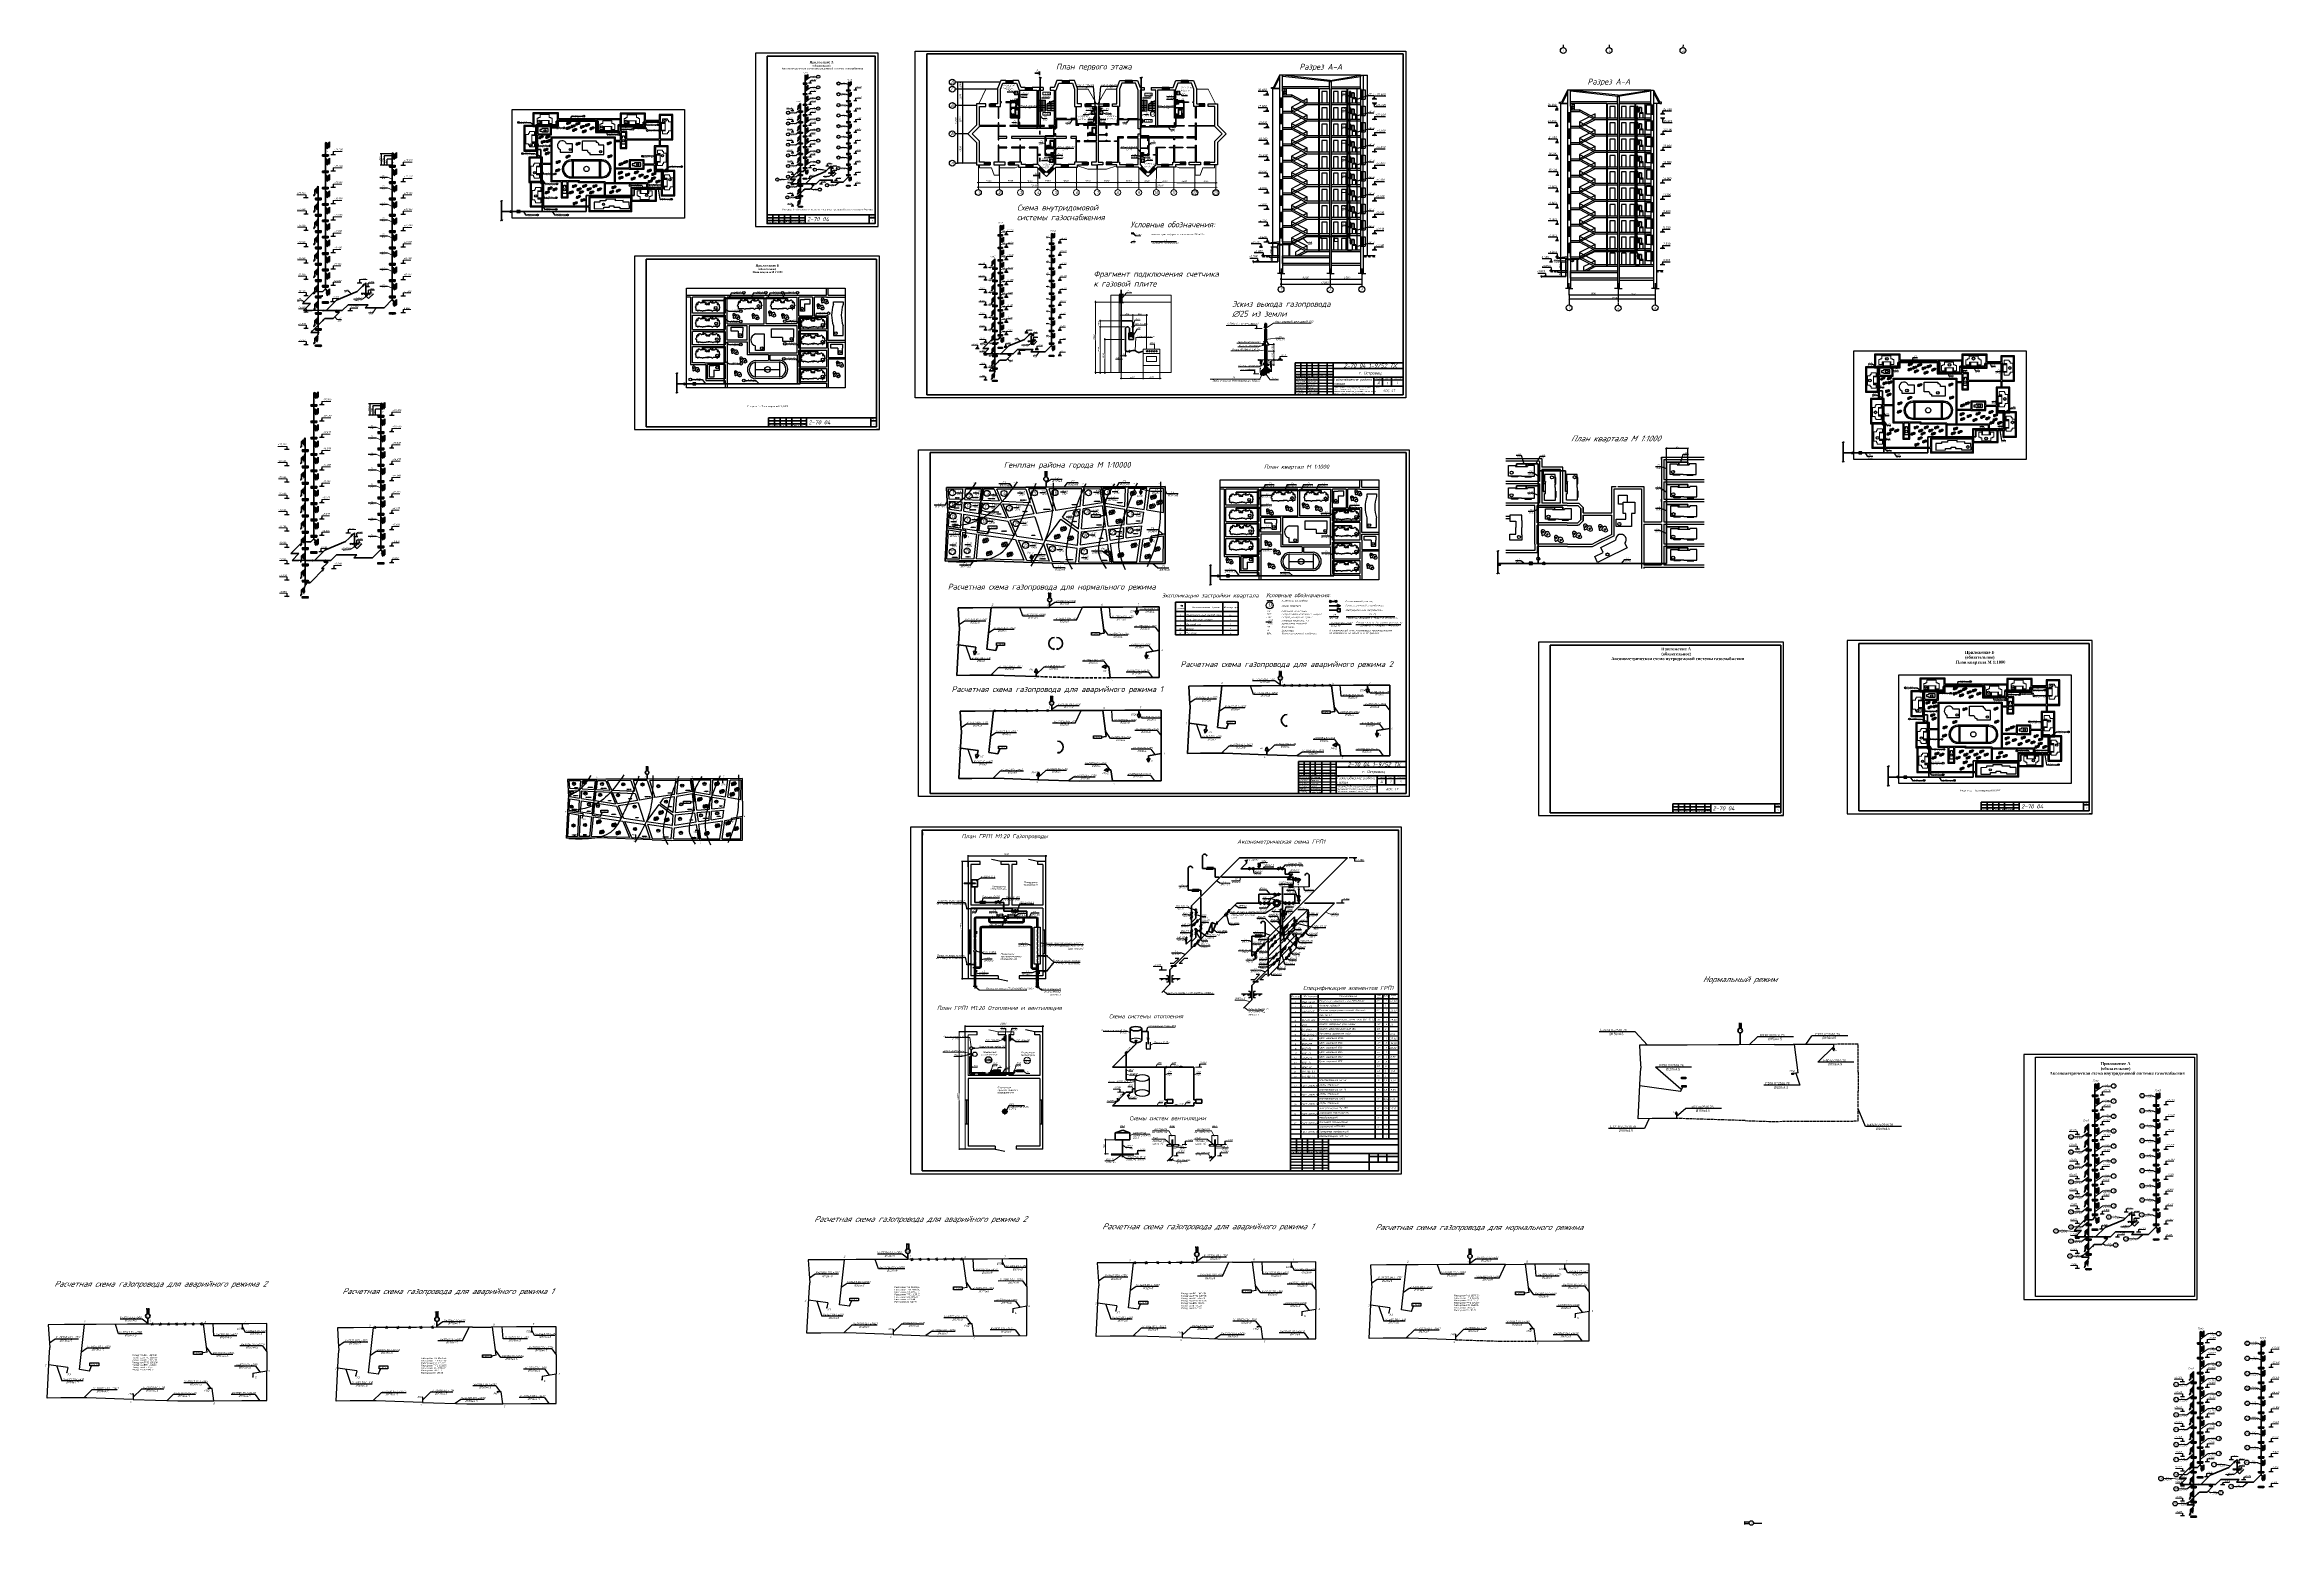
# Model space of a CAD drawing. Header units: millimetres. Extents: x -710977 to 10671, y -929782 to 89628.
# Drawn here: x -645 to 3184, y 2337 to 4874 of the extents above; entities that cross this region are included whole.
import ezdxf
from ezdxf.enums import TextEntityAlignment as Align

# ---------------------------------------------------------------- set-up
doc = ezdxf.new("R2010")
doc.units = ezdxf.units.MM
doc.header["$LTSCALE"] = 0.4
for name, pattern in [('_U_0428_U_0442_U_0440_U_0438_U_0445_U_043F_U_0443_U_043D_U_043A_U_0442_U_0438_U_0440_U_043D_U_0430_U_044F', [1.340556, 0.705556, -0.352778, 0, -0.282222]), ('ACAD_ISO02W100', [15, 12, -3]), ('ACAD_ISO07W100', [3, 0, -3]), ('ACAD_ISO10W100', [18, 12, -3, 0, -3]), ('CENTER2', [28.575, 19.05, -3.175, 3.175, -3.175]), ('DASHDOT', [25.4, 12.7, -6.35, 0, -6.35]), ('HIDDEN2', [4.7625, 3.175, -1.5875]), ('ГОСТ 2.303 5', [24, 20, -1.5, 1, -1.5]), ('штрихов __ __ __ __ __ __ __ __ __ __ __ __ __ _', [3, 2, -1])]:
    doc.linetypes.add(name, pattern=pattern)
for name, color, linetype in [('11 лин', 90, 'Continuous'), ('VPORTS', 7, 'Continuous'), ('А1', 7, 'Continuous'), ('аксонометрия', 84, 'Continuous'), ('кварталыИнфо', 7, 'Continuous'), ('оси', 255, 'Continuous'), ('план', 7, 'Continuous'), ('подп', 70, 'Continuous'), ('Слой1', 3, 'Continuous'), ('стены', 10, 'Continuous'), ('СхемаГидравлика', 7, 'Continuous'), ('Штриховка', 6, 'Continuous')]:
    doc.layers.add(name, color=color, linetype=linetype)
for name, color, linetype, lineweight in [('2', 5, 'Continuous', 50), ('5', 7, 'Continuous', 25), ('A-FLOR', 192, 'Continuous', 9), ('A-WALL', 113, 'Continuous', 9), ('I-WALL', 2, 'Continuous', 9), ('Вентиляция', 142, 'Continuous', 60), ('газ', 7, 'Continuous', 40), ('газ профиль', 7, 'Continuous', 60), ('ГАЗОПРОВОД', 50, 'Continuous', 70), ('генплан', 7, 'Continuous', 25), ('Грыша', 7, 'Continuous', 15), ('здания', 7, 'Continuous', 25), ('Надписи', 7, 'Continuous', 20), ('низкое давление', 170, 'Continuous', 60), ('оборудование', 255, 'Continuous', 60), ('ОВ', 7, 'Continuous', 15), ('ОВ1', 7, 'Continuous', 15), ('Основная', 6, 'Continuous', 40), ('основной', 7, 'Continuous', 60), ('построение', 7, 'Continuous', 30), ('Размеры', 7, 'Continuous', 20), ('среднегодовой', 255, 'Continuous', 25), ('Тимофей', 7, 'Continuous', 15), ('Тонкая', 82, 'Continuous', 20), ('тонкие', 7, 'Continuous', 25), ('тп_кварт', 176, 'Continuous', 30)]:
    doc.layers.add(name, color=color, linetype=linetype, lineweight=lineweight)
doc.styles.add('1111', font='times.ttf', dxfattribs={"height": 3.5})
doc.styles.add('2.5', font='arial.ttf', dxfattribs={"height": 2.5})
doc.styles.add('is', font='isocpeui.ttf', dxfattribs={"height": 3.5})
doc.styles.add('OSNOVNOY', font='simplex.shx', dxfattribs={"oblique": 15, "height": 2.5})
doc.styles.add('style1', font='verdana.ttf', dxfattribs={"oblique": 15})
doc.styles.add('Zhenka', font='isocpeur.ttf', dxfattribs={"height": 400})
doc.styles.add('ГОСТ 2.304', font='isocpeui.ttf')
doc.styles.add('группа', font='isocpeui.ttf')
doc.styles.add('Курсив', font='isocpeui.ttf')
doc.styles.add('размерный', font='isocpeui.ttf')
doc.styles.add('стиль1', font='times.ttf')
doc.styles.add('текстовый', font='isocpeui.ttf', dxfattribs={"height": 5})
doc.linetypes.add('ГОСТ 2.303 3', pattern='A,0.001,[1,GOST 2.303-68.shx,S=1,R=0,X=0,Y=0],-26', length=26.001)
doc.linetypes.add('зигзаг', pattern='A,0.00254,-5.08,[131,ltypeshp.shx,S=5.08,R=0,X=-5.08,Y=0],-10.16,[131,ltypeshp.shx,S=5.08,R=180,X=5.08,Y=0],-5.08', length=20.32254)
doc.dimstyles.new('M 5000', dxfattribs={"dimtxt": 2.5, "dimasz": 2.5, "dimexe": 1, "dimexo": 0.5, "dimgap": 0.5, "dimtad": 1, "dimtoh": 1, "dimdec": 0, "dimlfac": 5, "dimzin": 9, "dimtxsty": 'OSNOVNOY', "dimblk": 'OBLIQUE', "dimcen": 2.5, "dimclrd": 256, "dimclre": 256, "dimclrt": 256, "dimadec": 0, "dimazin": 0, "dimtfac": 1, "dimtdec": 0, "dimtmove": 1, "dimatfit": 3, "dimldrblk": 'OPEN90', "dimfxl": 1, "dimfrac": 2, "dimlwd": -1, "dimlwe": -1, "dimarcsym": 0})
doc.dimstyles.new('гыгыгы', dxfattribs={"dimscale": 0, "dimtxt": 2.5, "dimasz": 2.5, "dimexe": 2, "dimexo": 0, "dimgap": 1, "dimtad": 1, "dimdec": 0, "dimlfac": 10, "dimzin": 0, "dimdsep": 46, "dimtxsty": '2.5', "dimblk": 'ARCHTICK', "dimcen": 0, "dimdle": 2, "dimclrd": 7, "dimclre": 7, "dimclrt": 7, "dimadec": 0, "dimazin": 0, "dimtfac": 1, "dimtdec": 0, "dimtofl": 0, "dimtmove": 0, "dimatfit": 3, "dimldrblk": 'NONE', "dimfxl": 0.18, "dimtolj": 1, "dimtzin": 0, "dimlwd": 15, "dimlwe": 15, "dimarcsym": 1})
doc.dimstyles.new('размерный', dxfattribs={"dimtxt": 5, "dimasz": 2.5, "dimexe": 2, "dimexo": 0, "dimgap": 1, "dimtad": 1, "dimtxsty": 'размерный', "dimblk": 'ARCHTICK', "dimcen": 2.5, "dimadec": 0, "dimazin": 0, "dimtfac": 1, "dimtmove": 0, "dimatfit": 2, "dimfxl": 1.25, "dimarcsym": 0})
pattern_1 = [(45, (-681.7215, 4279.6818), (-0.44194174, 0.44194174), [])]
pattern_2 = [(45, (-681.7215, 4307.6818), (-0.44194174, 0.44194174), [])]
pattern_3 = [(45, (-681.7215, 4335.6818), (-0.44194174, 0.44194174), [])]
pattern_4 = [(45, (-681.7215, 4363.6818), (-0.44194174, 0.44194174), [])]
pattern_5 = [(45, (-681.7215, 4419.6818), (-0.44194174, 0.44194174), [])]
pattern_6 = [(45, (-681.7215, 4391.6818), (-0.44194174, 0.44194174), [])]
pattern_7 = [(45, (-554.93565, 4307.68764), (-0.44194174, 0.44194174), [])]
pattern_8 = [(45, (-554.93565, 4335.68764), (-0.44194174, 0.44194174), [])]
pattern_9 = [(45, (-554.93565, 4363.68764), (-0.44194174, 0.44194174), [])]
pattern_10 = [(45, (-554.93565, 4391.68764), (-0.44194174, 0.44194174), [])]
pattern_11 = [(45, (-554.93565, 4419.68764), (-0.44194174, 0.44194174), [])]
pattern_12 = [(45, (-554.93565, 4447.68764), (-0.44194174, 0.44194174), [])]
pattern_13 = [(45, (-554.93565, 4475.68764), (-0.44194174, 0.44194174), [])]
pattern_14 = [(45, (-669.58795, 4326.06535), (-0.44194174, 0.44194174), [])]
pattern_15 = [(45, (-669.58795, 4354.06535), (-0.44194174, 0.44194174), [])]
pattern_16 = [(45, (-669.58795, 4382.06535), (-0.44194174, 0.44194174), [])]
pattern_17 = [(45, (-669.58795, 4410.06535), (-0.44194174, 0.44194174), [])]
pattern_18 = [(45, (-669.58795, 4438.06535), (-0.44194174, 0.44194174), [])]
pattern_19 = [(45, (-669.58795, 4466.06535), (-0.44194174, 0.44194174), [])]
pattern_20 = [(45, (-669.58795, 4494.06535), (-0.44194174, 0.44194174), [])]
pattern_21 = [(45, (-704.2509, 3848.4608), (-0.44194174, 0.44194174), [])]
pattern_22 = [(45, (-704.2509, 3876.4608), (-0.44194174, 0.44194174), [])]
pattern_23 = [(45, (-704.2509, 3904.4608), (-0.44194174, 0.44194174), [])]
pattern_24 = [(45, (-704.2509, 3932.4608), (-0.44194174, 0.44194174), [])]
pattern_25 = [(45, (-704.2509, 3988.4608), (-0.44194174, 0.44194174), [])]
pattern_26 = [(45, (-704.2509, 3960.4608), (-0.44194174, 0.44194174), [])]
pattern_27 = [(45, (-574.64663, 3879.29506), (-0.44194174, 0.44194174), [])]
pattern_28 = [(45, (-574.64663, 3907.29506), (-0.44194174, 0.44194174), [])]
pattern_29 = [(45, (-574.64663, 3935.29506), (-0.44194174, 0.44194174), [])]
pattern_30 = [(45, (-574.64663, 3963.29506), (-0.44194174, 0.44194174), [])]
pattern_31 = [(45, (-574.64663, 3991.29506), (-0.44194174, 0.44194174), [])]
pattern_32 = [(45, (-574.64663, 4019.29506), (-0.44194174, 0.44194174), [])]
pattern_33 = [(45, (-574.64663, 4047.29506), (-0.44194174, 0.44194174), [])]
pattern_34 = [(45, (-689.2989, 3897.67276), (-0.44194174, 0.44194174), [])]
pattern_35 = [(45, (-689.2989, 3925.67276), (-0.44194174, 0.44194174), [])]
pattern_36 = [(45, (-689.2989, 3953.67276), (-0.44194174, 0.44194174), [])]
pattern_37 = [(45, (-689.2989, 3981.67276), (-0.44194174, 0.44194174), [])]
pattern_38 = [(45, (-689.2989, 4009.67276), (-0.44194174, 0.44194174), [])]
pattern_39 = [(45, (-689.2989, 4037.67276), (-0.44194174, 0.44194174), [])]
pattern_40 = [(45, (-689.2989, 4065.67276), (-0.44194174, 0.44194174), [])]
pattern_41 = [(45, (596.2527, 4237.8674), (-0.33808543, 0.33808543), [])]
pattern_42 = [(45, (596.2527, 4259.2874), (-0.33808543, 0.33808543), [])]
pattern_43 = [(45, (596.2527, 4280.7074), (-0.33808543, 0.33808543), [])]
pattern_44 = [(45, (596.2527, 4302.1274), (-0.33808543, 0.33808543), [])]
pattern_45 = [(45, (596.2527, 4344.9674), (-0.33808543, 0.33808543), [])]
pattern_46 = [(45, (596.2527, 4323.5474), (-0.33808543, 0.33808543), [])]
pattern_47 = [(45, (693.2439, 4259.29185), (-0.33808543, 0.33808543), [])]
pattern_48 = [(45, (693.2439, 4280.71185), (-0.33808543, 0.33808543), [])]
pattern_49 = [(45, (693.2439, 4302.13185), (-0.33808543, 0.33808543), [])]
pattern_50 = [(45, (693.2439, 4323.55185), (-0.33808543, 0.33808543), [])]
pattern_51 = [(45, (693.2439, 4344.97185), (-0.33808543, 0.33808543), [])]
pattern_52 = [(45, (693.2439, 4366.39185), (-0.33808543, 0.33808543), [])]
pattern_53 = [(45, (693.2439, 4387.81185), (-0.33808543, 0.33808543), [])]
pattern_54 = [(45, (605.5349, 4273.3508), (-0.33808543, 0.33808543), [])]
pattern_55 = [(45, (605.5349, 4294.7708), (-0.33808543, 0.33808543), [])]
pattern_56 = [(45, (605.5349, 4316.1908), (-0.33808543, 0.33808543), [])]
pattern_57 = [(45, (605.5349, 4337.6108), (-0.33808543, 0.33808543), [])]
pattern_58 = [(45, (605.5349, 4359.0308), (-0.33808543, 0.33808543), [])]
pattern_59 = [(45, (605.5349, 4380.4508), (-0.33808543, 0.33808543), [])]
pattern_60 = [(45, (605.5349, 4401.8708), (-0.33808543, 0.33808543), [])]
pattern_61 = [(45, (2395.83043, 2704.25567), (-0.4030726, 0.4030726), [])]
pattern_62 = [(45, (2395.83043, 2729.79304), (-0.4030726, 0.4030726), [])]
pattern_63 = [(45, (2395.83043, 2755.3304), (-0.4030726, 0.4030726), [])]
pattern_64 = [(45, (2395.83043, 2780.8678), (-0.4030726, 0.4030726), [])]
pattern_65 = [(45, (2395.83043, 2831.94254), (-0.4030726, 0.4030726), [])]
pattern_66 = [(45, (2395.83043, 2806.40517), (-0.4030726, 0.4030726), [])]
pattern_67 = [(45, (2511.46534, 2729.79837), (-0.4030726, 0.4030726), [])]
pattern_68 = [(45, (2511.46534, 2755.33574), (-0.4030726, 0.4030726), [])]
pattern_69 = [(45, (2511.46534, 2780.8731), (-0.4030726, 0.4030726), [])]
pattern_70 = [(45, (2511.46534, 2806.4105), (-0.4030726, 0.4030726), [])]
pattern_71 = [(45, (2511.46534, 2831.94787), (-0.4030726, 0.4030726), [])]
pattern_72 = [(45, (2511.46534, 2857.48524), (-0.4030726, 0.4030726), [])]
pattern_73 = [(45, (2511.46534, 2883.0226), (-0.4030726, 0.4030726), [])]
pattern_74 = [(45, (2406.8968, 2746.55974), (-0.4030726, 0.4030726), [])]
pattern_75 = [(45, (2406.8968, 2772.0971), (-0.4030726, 0.4030726), [])]
pattern_76 = [(45, (2406.8968, 2797.6345), (-0.4030726, 0.4030726), [])]
pattern_77 = [(45, (2406.8968, 2823.17186), (-0.4030726, 0.4030726), [])]
pattern_78 = [(45, (2406.8968, 2848.70924), (-0.4030726, 0.4030726), [])]
pattern_79 = [(45, (2406.8968, 2874.2466), (-0.4030726, 0.4030726), [])]
pattern_80 = [(45, (2406.8968, 2899.784), (-0.4030726, 0.4030726), [])]
pattern_81 = [(45, (2575.93737, 2279.9564), (-0.4030726, 0.4030726), [])]
pattern_82 = [(45, (2575.93737, 2305.49376), (-0.4030726, 0.4030726), [])]
pattern_83 = [(45, (2575.93737, 2331.03113), (-0.4030726, 0.4030726), [])]
pattern_84 = [(45, (2575.93737, 2356.5685), (-0.4030726, 0.4030726), [])]
pattern_85 = [(45, (2575.93737, 2407.64326), (-0.4030726, 0.4030726), [])]
pattern_86 = [(45, (2575.93737, 2382.1059), (-0.4030726, 0.4030726), [])]
pattern_87 = [(45, (2691.5723, 2305.4991), (-0.4030726, 0.4030726), [])]
pattern_88 = [(45, (2691.5723, 2331.03646), (-0.4030726, 0.4030726), [])]
pattern_89 = [(45, (2691.5723, 2356.57383), (-0.4030726, 0.4030726), [])]
pattern_90 = [(45, (2691.5723, 2382.1112), (-0.4030726, 0.4030726), [])]
pattern_91 = [(45, (2691.5723, 2407.6486), (-0.4030726, 0.4030726), [])]
pattern_92 = [(45, (2691.5723, 2433.18596), (-0.4030726, 0.4030726), [])]
pattern_93 = [(45, (2691.5723, 2458.72333), (-0.4030726, 0.4030726), [])]
pattern_94 = [(45, (2587.00375, 2322.26045), (-0.4030726, 0.4030726), [])]
pattern_95 = [(45, (2587.00375, 2347.7978), (-0.4030726, 0.4030726), [])]
pattern_96 = [(45, (2587.00375, 2373.3352), (-0.4030726, 0.4030726), [])]
pattern_97 = [(45, (2587.00375, 2398.8726), (-0.4030726, 0.4030726), [])]
pattern_98 = [(45, (2587.00375, 2424.40995), (-0.4030726, 0.4030726), [])]
pattern_99 = [(45, (2587.00375, 2449.9473), (-0.4030726, 0.4030726), [])]
pattern_100 = [(45, (2587.00375, 2475.4847), (-0.4030726, 0.4030726), [])]
pattern_101 = [(45, (322.7099, 4545.56305), (-0.28609493, 0.28609493), [])]
pattern_102 = [(45, (322.7099, 4563.6891), (-0.28609493, 0.28609493), [])]
pattern_103 = [(45, (322.7099, 4581.81515), (-0.28609493, 0.28609493), [])]
pattern_104 = [(45, (322.7099, 4599.9412), (-0.28609493, 0.28609493), [])]
pattern_105 = [(45, (322.7099, 4636.1933), (-0.28609493, 0.28609493), [])]
pattern_106 = [(45, (322.7099, 4618.06725), (-0.28609493, 0.28609493), [])]
pattern_107 = [(45, (404.78583, 4563.69288), (-0.28609493, 0.28609493), [])]
pattern_108 = [(45, (404.78583, 4581.81893), (-0.28609493, 0.28609493), [])]
pattern_109 = [(45, (404.78583, 4599.94498), (-0.28609493, 0.28609493), [])]
pattern_110 = [(45, (404.78583, 4618.07103), (-0.28609493, 0.28609493), [])]
pattern_111 = [(45, (404.78583, 4636.1971), (-0.28609493, 0.28609493), [])]
pattern_112 = [(45, (404.78583, 4654.32313), (-0.28609493, 0.28609493), [])]
pattern_113 = [(45, (404.78583, 4672.4492), (-0.28609493, 0.28609493), [])]
pattern_114 = [(45, (330.56465, 4575.58985), (-0.28609493, 0.28609493), [])]
pattern_115 = [(45, (330.56465, 4593.7159), (-0.28609493, 0.28609493), [])]
pattern_116 = [(45, (330.56465, 4611.84195), (-0.28609493, 0.28609493), [])]
pattern_117 = [(45, (330.56465, 4629.968), (-0.28609493, 0.28609493), [])]
pattern_118 = [(45, (330.56465, 4648.09405), (-0.28609493, 0.28609493), [])]
pattern_119 = [(45, (330.56465, 4666.2201), (-0.28609493, 0.28609493), [])]
pattern_120 = [(45, (330.56465, 4684.34615), (-0.28609493, 0.28609493), [])]

# ---------------------------------------------------------------- blocks, each defined once
blk = doc.blocks.new('Ванна — 66 x 152 см')
for p, q in [((8, -18), (10, -18)), ((9, -17), (9, -19))]:
    blk.add_line(p, q)
blk.add_lwpolyline([(0, -36), (0, 0), (60, 0), (60, -36)], close=True)
for points in [[(4, -30), (4, -6)], [(6, -4), (42, -4)], [(42, -32), (6, -32)]]:
    blk.add_lwpolyline(points)
for radius in [1.5, 1]:
    blk.add_circle((9, -18), radius)
for centre, radius, start, end in [((5.75, -5.75), 1.77, 81.8699, 188.1301), ((5.75, -30.25), 1.77, 171.8699, 278.1301), ((42, -18), 14, 270, 90)]:
    blk.add_arc(centre, radius, start, end)
blk = doc.blocks.new('Раковина овальная — вид сверху')
for p, q in [((-1, 0), (1, 0)), ((0, 1), (0, -1))]:
    blk.add_line(p, q)
at = {"linetype": 'Continuous'}
for points in [[(-12, 0, 0.117634), (-11, -3, 0.104469), (-9, -7, 0.090016), (-5, -9, 0.08192), (0, -10, 0.08192), (4, -9, 0.090016), (8, -7, 0.104469), (11, -4, 0.117634), (12, 0, 0.117634), (11, 3, 0.104469), (9, 7, 0.090016), (5, 9, 0.08192), (0, 10, 0.08192), (-4, 9, 0.090016), (-8, 7, 0.104469), (-11, 4, 0.117634)], [(-11, 0, 0.118622), (-11, -3, 0.104678), (-8, -6, 0.089562), (-5, -8, 0.081185), (0, -9, 0.081185), (4, -8, 0.089562), (8, -7, 0.104678), (10, -4, 0.118622), (11, 0, 0.118622), (11, 3, 0.104678), (8, 6, 0.089562), (5, 8, 0.081185), (0, 9, 0.081185), (-4, 8, 0.089562), (-8, 7, 0.104678), (-10, 4, 0.118622)], [(-7, 0, 0.118283), (-7, -2, 0.104607), (-5, -4, 0.089718), (-3, -6, 0.081436), (0, -6, 0.081436), (3, -6, 0.089718), (5, -4, 0.104607), (7, -2, 0.118283), (7, 0, 0.118283), (7, 2, 0.104607), (5, 4, 0.089718), (3, 6, 0.081436), (0, 6, 0.081436), (-3, 6, 0.089718), (-5, 4, 0.104607), (-7, 2, 0.118283)]]:
    blk.add_lwpolyline(points, format="xyb", close=True, dxfattribs=at)
for radius in [1.5, 1]:
    blk.add_circle((0, 0), radius)
blk = doc.blocks.new('_ArchTick')
at = {"color": 0, "linetype": 'ByBlock', "const_width": 0.15}
blk.add_lwpolyline([(-0.5, -0.5), (0.5, 0.5)], dxfattribs=at)
blk = doc.blocks.new('*D21')
at = {"layer": 'Defpoints', "color": 0, "transparency": 16777216}
for p in [(1961.3, 4486.3), (1953.4, 4476.3), (1961.3, 4476.3)]:
    blk.add_point(p, dxfattribs=at)
at = {"layer": 'среднегодовой', "color": 0, "lineweight": -2, "transparency": 16777216}
for p, q in [((1961.3, 4486.3), (1951.4, 4486.3)), ((1953.4, 4486.3), (1953.4, 4476.3)), ((1961.3, 4476.3), (1951.4, 4476.3))]:
    blk.add_line(p, q, dxfattribs=at)
at = {"layer": 'среднегодовой', "color": 0, "lineweight": -2, "transparency": 16777216, "xscale": 2.5, "yscale": 2.5, "zscale": 2.5}
for p, rotation in [((1953.4, 4486.3), 90), ((1953.4, 4476.3), 270)]:
    blk.add_blockref('_ArchTick', p, dxfattribs=dict(at, rotation=rotation))
at = {"layer": 'среднегодовой', "color": 0, "lineweight": 25, "transparency": 16777216, "insert": (1951.2, 4481.3), "char_height": 2.5, "attachment_point": 5, "rotation": 90, "style": 'размерный'}
blk.add_mtext('800', dxfattribs=at)
blk = doc.blocks.new('*D20')
at = {"layer": 'Defpoints', "color": 0, "transparency": 16777216}
for p in [(1953.4, 4486.3), (1961.3, 4501.3), (1961.3, 4486.3)]:
    blk.add_point(p, dxfattribs=at)
at = {"layer": 'среднегодовой', "color": 0, "lineweight": -2, "transparency": 16777216}
for p, q in [((1961.3, 4501.3), (1951.4, 4501.3)), ((1961.3, 4486.3), (1951.4, 4486.3)), ((1953.4, 4501.3), (1953.4, 4486.3))]:
    blk.add_line(p, q, dxfattribs=at)
at = {"layer": 'среднегодовой', "color": 0, "lineweight": -2, "transparency": 16777216, "xscale": 2.5, "yscale": 2.5, "zscale": 2.5}
for p, rotation in [((1953.4, 4501.3), 90), ((1953.4, 4486.3), 270)]:
    blk.add_blockref('_ArchTick', p, dxfattribs=dict(at, rotation=rotation))
at = {"layer": 'среднегодовой', "color": 0, "lineweight": 25, "transparency": 16777216, "insert": (1951.2, 4493.8), "char_height": 2.5, "attachment_point": 5, "rotation": 90, "style": 'размерный'}
blk.add_mtext('1500', dxfattribs=at)
blk = doc.blocks.new('*U15')
at = {"layer": 'VPORTS', "ltscale": 0.2}
for p, q in [((-0.5, -1.5), (-0.5, 1.5)), ((0.5, 1.5), (0.5, -1.5))]:
    blk.add_line(p, q, dxfattribs=at)
blk = doc.blocks.new('*U16')
at = {"layer": 'VPORTS', "color": 0, "linetype": 'ByBlock', "lineweight": -2, "transparency": 16777216}
for p in [(0, 224), (0, 196), (0, 168), (0, 140), (0, 112), (0, 84), (0, 56), (0, 28), (0, 0)]:
    blk.add_blockref('*U15', p, dxfattribs=at)
blk = doc.blocks.new('*U24')
at = {"color": 2, "ltscale": 0.5}
for p, q in [((10.3, -1.3), (5.8, 1.2)), ((6.8, -2.3), (9.4, 2.2))]:
    blk.add_line(p, q, dxfattribs=at)
blk = doc.blocks.new('*U25')
at = {"layer": 'СхемаГидравлика', "color": 0, "linetype": 'ByBlock', "lineweight": -2, "transparency": 16777216, "rotation": 180.2691095519422}
for p in [(-71.6, 2675.4), (-51.8, 2675.5), (-32.1, 2675.6), (-12.3, 2675.7), (7.5, 2675.8), (27.2, 2675.9)]:
    blk.add_blockref('*U24', p, dxfattribs=at)
blk = doc.blocks.new('*U26')
at = {"color": 2, "ltscale": 0.5}
for p, q in [((4.4, 1.3), (8.9, -1.3)), ((7.9, 2.2), (5.4, -2.2))]:
    blk.add_line(p, q, dxfattribs=at)
blk = doc.blocks.new('*U27')
at = {"layer": 'СхемаГидравлика', "color": 0, "linetype": 'ByBlock', "lineweight": -2, "transparency": 16777216}
for p, rotation in [((-468.1, 2681.2), 0.2691095519083417), ((-454, 2681.2), 0.2691095519083417), ((-439.8, 2681.3), 0.2691095519083417), ((-425.7, 2681.4), 0.2691095519083417), ((-411.5, 2681.4), 0.2691095519083417), ((-397.4, 2681.5), 0.2522379587397195), ((-383.2, 2681.6), 0.2522379587397195)]:
    blk.add_blockref('*U26', p, dxfattribs=dict(at, rotation=rotation))
blk = doc.blocks.new('*D31')
at = {"layer": 'Defpoints', "color": 0, "transparency": 16777216}
for p in [(1457.8, 4501.8), (1467.7, 4511.8), (1467.7, 4501.8)]:
    blk.add_point(p, dxfattribs=at)
at = {"layer": 'среднегодовой', "color": 0, "lineweight": -2, "transparency": 16777216}
for p, q in [((1467.7, 4511.8), (1455.8, 4511.8)), ((1467.7, 4501.8), (1455.8, 4501.8)), ((1457.8, 4511.8), (1457.8, 4501.8))]:
    blk.add_line(p, q, dxfattribs=at)
at = {"layer": 'среднегодовой', "color": 0, "lineweight": -2, "transparency": 16777216, "xscale": 2.5, "yscale": 2.5, "zscale": 2.5}
for p, rotation in [((1457.8, 4511.8), 90), ((1457.8, 4501.8), 270)]:
    blk.add_blockref('_ArchTick', p, dxfattribs=dict(at, rotation=rotation))
at = {"layer": 'среднегодовой', "color": 0, "lineweight": 25, "transparency": 16777216, "insert": (1455.6, 4506.8), "char_height": 2.5, "attachment_point": 5, "rotation": 90, "style": 'размерный'}
blk.add_mtext('800', dxfattribs=at)
blk = doc.blocks.new('*D30')
at = {"layer": 'Defpoints', "color": 0, "transparency": 16777216}
for p in [(1467.7, 4526.8), (1457.8, 4511.8), (1467.7, 4511.8)]:
    blk.add_point(p, dxfattribs=at)
at = {"layer": 'среднегодовой', "color": 0, "lineweight": -2, "transparency": 16777216}
for p, q in [((1467.7, 4526.8), (1455.8, 4526.8)), ((1457.8, 4526.8), (1457.8, 4511.8)), ((1467.7, 4511.8), (1455.8, 4511.8))]:
    blk.add_line(p, q, dxfattribs=at)
at = {"layer": 'среднегодовой', "color": 0, "lineweight": -2, "transparency": 16777216, "xscale": 2.5, "yscale": 2.5, "zscale": 2.5}
for p, rotation in [((1457.8, 4526.8), 90), ((1457.8, 4511.8), 270)]:
    blk.add_blockref('_ArchTick', p, dxfattribs=dict(at, rotation=rotation))
at = {"layer": 'среднегодовой', "color": 0, "lineweight": 25, "transparency": 16777216, "insert": (1455.6, 4519.3), "char_height": 2.5, "attachment_point": 5, "rotation": 90, "style": 'размерный'}
blk.add_mtext('1400', dxfattribs=at)
blk = doc.blocks.new('*U28')
at = {"layer": 'VPORTS', "ltscale": 0.2}
for p, q in [((-0.5, -1.5), (-0.5, 1.5)), ((0.5, 1.5), (0.5, -1.5))]:
    blk.add_line(p, q, dxfattribs=at)
blk = doc.blocks.new('*U29')
at = {"layer": 'VPORTS', "color": 0, "linetype": 'ByBlock', "lineweight": -2, "transparency": 16777216}
for p in [(0, 224), (0, 196), (0, 168), (0, 140), (0, 112), (0, 84), (0, 56), (0, 28), (0, 0)]:
    blk.add_blockref('*U28', p, dxfattribs=at)
blk = doc.blocks.new('*U32')
at = {"color": 2, "ltscale": 0.5}
for p, q in [((4.4, 1.3), (8.9, -1.3)), ((7.9, 2.2), (5.4, -2.2))]:
    blk.add_line(p, q, dxfattribs=at)
blk = doc.blocks.new('*U33')
at = {"layer": 'СхемаГидравлика', "color": 0, "linetype": 'ByBlock', "lineweight": -2, "transparency": 16777216}
for p, rotation in [((834, 2792.2), 0.2691095519083417), ((848.1, 2792.3), 0.2691095519083417), ((862.3, 2792.3), 0.2691095519083417), ((876.4, 2792.4), 0.2691095519083417), ((890.6, 2792.5), 0.2691095519083417), ((904.7, 2792.5), 0.2522379587397195), ((918.9, 2792.6), 0.2522379587397195)]:
    blk.add_blockref('*U32', p, dxfattribs=dict(at, rotation=rotation))
blk = doc.blocks.new('*U49')
at = {"color": 2, "ltscale": 0.5}
for p, q in [((9.5, -1.2), (5.4, 1.1)), ((6.3, -2.1), (8.6, 2))]:
    blk.add_line(p, q, dxfattribs=at)
blk = doc.blocks.new('*U50')
at = {"layer": 'СхемаГидравлика', "color": 0, "linetype": 'ByBlock', "lineweight": -2, "transparency": 16777216, "rotation": 180.2691095519422}
for p in [(989.6, 3732.1), (1007.8, 3732.2), (1026, 3732.3), (1044.2, 3732.4), (1062.4, 3732.5), (1080.5, 3732.5)]:
    blk.add_blockref('*U49', p, dxfattribs=at)
blk = doc.blocks.new('*U51')
at = {"color": 2, "ltscale": 0.5}
for p, q in [((4.1, 1.2), (8.2, -1.2)), ((7.3, 2.1), (5, -2.1))]:
    blk.add_line(p, q, dxfattribs=at)
blk = doc.blocks.new('*U52')
at = {"layer": 'СхемаГидравлика', "color": 0, "linetype": 'ByBlock', "lineweight": -2, "transparency": 16777216}
for p, rotation in [((1472.2, 3775.5), 0.2691095519083417), ((1485.2, 3775.5), 0.2691095519083417), ((1498.2, 3775.6), 0.2691095519083417), ((1511.2, 3775.6), 0.2691095519083417), ((1524.3, 3775.7), 0.2691095519083417), ((1537.3, 3775.8), 0.2522379587397195), ((1550.3, 3775.8), 0.2522379587397195)]:
    blk.add_blockref('*U51', p, dxfattribs=dict(at, rotation=rotation))
blk = doc.blocks.new('радиатор')
at = {"layer": 'Грыша'}
blk.add_hatch(color=256, dxfattribs=at).paths.add_polyline_path([(1.55, 2.5, 1), (3.05, 2.5, 1)])
at = {"layer": 'ОВ'}
blk.add_hatch(color=7, dxfattribs=at).paths.add_polyline_path([(-11.5, 4), (-1.5, 4), (-1.5, 1), (-11.5, 1)])
at = {"color": 7, "linetype": 'Continuous', "lineweight": 15}
blk.add_circle((2.3, 2.5), 0.75, dxfattribs=at)
at = {"layer": 'ОВ', "color": 7, "linetype": 'Continuous', "lineweight": 60}
blk.add_line((-1.5, 2.5), (2.3, 2.5), dxfattribs=at)
at = {"layer": 'ОВ', "color": 7, "lineweight": -3}
blk.add_lwpolyline([(-11.5, 4), (-1.5, 4), (-1.5, 1), (-11.5, 1)], close=True, dxfattribs=at)
blk = doc.blocks.new('вода 1')
at = {"layer": 'ОВ'}
blk.add_hatch(color=256, dxfattribs=at).paths.add_polyline_path([(-1.5, 0.8), (-1.5, -0.7), (0, 0)])
at = {"layer": 'ОВ', "lineweight": 15}
for p, q in [((-2.5, 0), (-1.5, 0)), ((0, 0), (1, 0))]:
    blk.add_line(p, q, dxfattribs=at)
at = {"layer": 'ОВ'}
for p, q in [((-1.5, 0.8), (-1.5, -0.7)), ((-1.5, 0.8), (0, 0)), ((0, 0), (-1.5, -0.7))]:
    blk.add_line(p, q, dxfattribs=at)
blk = doc.blocks.new('Без перемычки радиатор')
at = {"layer": 'ОВ', "color": 7, "linetype": 'Continuous', "lineweight": 40}
for p, q in [((1459.2, 1639.7), (1459.2, 1633.7)), ((1469.2, 1639.7), (1459.2, 1639.7)), ((1459.2, 1633.7), (1469.2, 1633.7)), ((1469.2, 1633.7), (1469.2, 1639.7))]:
    blk.add_line(p, q, dxfattribs=at)
at = {"layer": 'ОВ', "color": 7, "linetype": 'Continuous', "lineweight": 60}
for p, q in [((1469.2, 1639.2), (1473, 1639.2)), ((1469.2, 1634.2), (1473, 1634.2))]:
    blk.add_line(p, q, dxfattribs=at)
blk = doc.blocks.new('_None')
blk = doc.blocks.new('кран шаровый 3')
at = {"layer": 'ОВ1'}
h = blk.add_hatch(color=256, dxfattribs=at)
h.set_gradient(color1=(255, 255, 255), one_color=1, tint=1)
edge = h.paths.add_edge_path(flags=17)
edge.add_arc((0, 0), 0.25, 180, 360)
edge.add_arc((0, 0), 0.25, 0, 180)
h.paths.add_polyline_path([(-1.1, -0.3), (-1.1, -1.8), (1.1, 1.8), (1.1, 1.1), (1.1, 0.3)])
at = {"lineweight": 40}
for p, q in [((0, 1.5), (-1.5, 1.5)), ((1.1, 1.8), (-1.1, -1.8)), ((-1.1, -0.3), (1.1, 0.3)), ((0, 0), (0, 1.5)), ((1.1, 1.1), (1.1, 1.8)), ((1.1, 1.1), (1.1, 0.3)), ((-1.1, -0.3), (-1.1, -1.8))]:
    blk.add_line(p, q, dxfattribs=at)
at = {"lineweight": 40, "const_width": 0.5}
blk.add_lwpolyline([(-0.2, 0, 1), (0.2, 0, 1)], format="xyb", close=True, dxfattribs=at)
blk = doc.blocks.new('Т2')
at = {"layer": 'ОВ'}
h = blk.add_hatch(color=7, dxfattribs=at)
h.set_gradient(color1=(255, 255, 255), one_color=1, tint=1)
h.paths.add_polyline_path([(1.75, 1.25), (-1.75, 1.25), (-1.75, -1.25), (1.75, -1.25)])
at = {"layer": 'ОВ', "color": 7, "insert": (0, 0), "char_height": 2, "width": 3.5, "attachment_point": 5, "style": '2.5'}
blk.add_mtext('{\\fArial|b0|i0|c204|p34;Т2}', dxfattribs=at)
blk = doc.blocks.new('Т1')
at = {"layer": 'ОВ'}
h = blk.add_hatch(color=7, dxfattribs=at)
h.set_gradient(color1=(255, 255, 255), one_color=1, tint=1)
h.paths.add_polyline_path([(1.75, 1.25), (-1.75, 1.25), (-1.75, -1.25), (1.75, -1.25)])
at = {"layer": 'ОВ', "color": 7, "insert": (0, 0), "char_height": 2, "width": 3.5, "attachment_point": 5, "style": '2.5'}
blk.add_mtext('{\\fArial|b0|i0|c204|p34;Т1}', dxfattribs=at)
blk = doc.blocks.new('_Oblique')
at = {"color": 0, "linetype": 'ByBlock', "lineweight": -2}
blk.add_line((-0.5, -0.5), (0.5, 0.5), dxfattribs=at)
blk = doc.blocks.new('*D64')
at = {"layer": 'Defpoints', "color": 0, "ltscale": 0.12, "transparency": 16777216}
for p in [(2133.7, 4181.8), (2133.7, 4158.5), (2170.5, 4158.5)]:
    blk.add_point(p, dxfattribs=at)
at = {"layer": 'кварталыИнфо', "ltscale": 0.12, "transparency": 16777216}
for p, q in [((2133.7, 4159), (2133.7, 4182.8)), ((2170.5, 4181.8), (2133.7, 4181.8)), ((2170.5, 4159), (2170.5, 4182.8))]:
    blk.add_line(p, q, dxfattribs=at)
at = {"layer": 'кварталыИнфо', "ltscale": 0.12, "transparency": 16777216, "xscale": 2.5, "yscale": 2.5, "zscale": 2.5, "rotation": 180}
blk.add_blockref('_Oblique', (2133.7, 4181.8), dxfattribs=at)
at = {"layer": 'кварталыИнфо', "ltscale": 0.12, "transparency": 16777216, "xscale": 2.5, "yscale": 2.5, "zscale": 2.5}
blk.add_blockref('_Oblique', (2170.5, 4181.8), dxfattribs=at)
at = {"layer": 'кварталыИнфо', "ltscale": 0.12, "transparency": 16777216, "insert": (2152.1, 4183.6), "char_height": 2.5, "attachment_point": 5, "style": 'OSNOVNOY'}
blk.add_mtext('184', dxfattribs=at)
blk = doc.blocks.new('_Open90')
at = {"color": 0, "linetype": 'ByBlock', "lineweight": -2}
for p, q in [((0, 0), (-1, 0)), ((-0.5, 0.5), (0, 0)), ((0, 0), (-0.5, -0.5))]:
    blk.add_line(p, q, dxfattribs=at)

msp = doc.modelspace()

# ---------------------------------------------------------------- hatches: boundary and pattern name
h = msp.add_hatch(color=0)
edge = h.paths.add_edge_path()
edge.add_arc((166.958, 4587.596), 0.435, 0, 360)
at = {"lineweight": 20}
h = msp.add_hatch(color=3, dxfattribs=at)
h.dxf.hatch_style = 1
h.paths.add_polyline_path([(1447.645, 4387.262, 1), (1446.385, 4387.262, 1)])
at = {"linetype": 'Continuous'}
h = msp.add_hatch(dxfattribs=at)
h.set_pattern_fill('DOTS', color=256, scale=0.65, style=0)
h.set_pattern_definition([(180, (1924.3844, 3964.3332), (-0.5159375, 1.031875), [0, -1.031875])])
edge = h.paths.add_edge_path()
edge.add_line((1457.556, 4332.905), (1457.764, 4312.054))
edge.add_line((1452.612, 4332.559), (1457.673, 4332.45))
edge.add_line((1452.796, 4332.631), (1452.754, 4324.121))
edge.add_line((1452.754, 4324.121), (1449.94, 4324.09))
edge.add_line((1449.94, 4324.09), (1449.971, 4312.073))
edge.add_line((1457.764, 4312.054), (1435.937, 4312.192))
h = msp.add_hatch()
h.set_pattern_fill('DOTS', color=0, scale=0.65, style=0)
h.set_pattern_definition([(7e-15, (970.5173, 3965.6358), (0.5159375, 1.031875), [0, -1.031875])])
edge = h.paths.add_edge_path()
edge.add_line((1437.345, 4334.208), (1437.138, 4313.357))
edge.add_line((1442.29, 4333.862), (1437.228, 4333.753))
edge.add_line((1442.106, 4333.934), (1442.147, 4325.424))
edge.add_line((1442.147, 4325.424), (1444.962, 4325.393))
edge.add_line((1444.962, 4325.393), (1444.931, 4313.375))
edge.add_line((1437.138, 4313.357), (1458.965, 4313.495))
h = msp.add_hatch(color=0)
edge = h.paths.add_edge_path()
edge.add_arc((468.127, 4292.336), 0.435, 0, 360)
h = msp.add_hatch(color=0)
edge = h.paths.add_edge_path()
edge.add_arc((2465.805, 4174.073), 0.435, 0, 360)
h = msp.add_hatch(color=7)
edge = h.paths.add_edge_path()
edge.add_arc((1845.096, 3984.905), 0.5, 0, 360)
h = msp.add_hatch(color=7)
edge = h.paths.add_edge_path()
edge.add_arc((1901.418, 3984.905), 0.5, 0, 360)
h = msp.add_hatch(color=0)
edge = h.paths.add_edge_path()
edge.add_arc((1382.347, 3963.373), 0.435, 0, 360)
at = {"lineweight": 25}
h = msp.add_hatch(color=0, dxfattribs=at)
h.paths.add_polyline_path([(1450.939, 3920.797, 1), (1450.199, 3920.797, 1)])
h.paths.add_polyline_path([(1452.439, 3920.797, 1), (1451.699, 3920.797, 1)])
h = msp.add_hatch(color=0, dxfattribs=at)
h.paths.add_polyline_path([(1454.06, 3920.758, 1), (1453.32, 3920.758, 1)])
h.paths.add_polyline_path([(1454.82, 3920.758, 1), (1455.56, 3920.758, 1)])
h.paths.add_polyline_path([(1457.06, 3920.758, 1), (1456.32, 3920.758, 1)])
h = msp.add_hatch(color=0, dxfattribs=at)
h.paths.add_polyline_path([(1455.56, 3920.758, 1), (1454.82, 3920.758, 1)])
h.paths.add_polyline_path([(1456.32, 3920.758, 1), (1457.06, 3920.758, 1)])
h.paths.add_polyline_path([(1458.56, 3920.758, 1), (1457.82, 3920.758, 1)])
h = msp.add_hatch(color=0)
edge = h.paths.add_edge_path()
edge.add_arc((2543.097, 3618.77), 0.435, 0, 360)
at = {"ltscale": 0.01}
h = msp.add_hatch(color=256, dxfattribs=at)
h.dxf.hatch_style = 1
h.paths.add_polyline_path([(935.659, 3393.549, -0.22122518), (935.866, 3393.104, -0.19891237), (935.696, 3392.692), (935.237, 3393.151)])
h.paths.add_polyline_path([(935.187, 3393.678, -0.2199268), (935.659, 3393.549), (935.237, 3393.151), (935.187, 3393.2)])
h.paths.add_polyline_path([(935.187, 3393.678), (935.187, 3393.2), (934.872, 3393.516, -0.15609918)])
h.paths.add_polyline_path([(934.872, 3393.516), (935.187, 3393.2), (935.187, 3393.104), (934.818, 3392.754, -0.16225125), (934.701, 3393.104, -0.19891237)])
h.paths.add_polyline_path([(935.187, 3393.104), (935.187, 3392.529, -0.19268229), (934.818, 3392.754)])
h.paths.add_polyline_path([(935.187, 3393.104), (935.237, 3393.151), (935.696, 3392.692, -0.24243869), (935.187, 3392.529)])
h = msp.add_hatch(color=256, dxfattribs=at)
h.dxf.hatch_style = 1
h.paths.add_polyline_path([(973, 3378.098), (973.368, 3378.098, 0.28204871), (973.811, 3377.375), (973.811, 3377.287, -0.41421356)])
h.paths.add_polyline_path([(973, 3378.098, -0.41421356), (973.811, 3378.909), (973.811, 3378.82, 0.28204871), (973.368, 3378.098)])
h.paths.add_polyline_path([(973.811, 3378.82), (973.811, 3378.909, -0.05730213), (973.995, 3378.888, 0.0606262)])
h.paths.add_polyline_path([(973.811, 3377.287), (973.811, 3377.375, 0.0606262), (973.995, 3377.308, -0.05730213)])
h = msp.add_hatch(color=256, dxfattribs=at)
h.dxf.hatch_style = 1
h.paths.add_polyline_path([(980.597, 3377.652, -0.22122518), (980.39, 3378.098, -0.19891237), (980.561, 3378.509), (981.019, 3378.051)])
h.paths.add_polyline_path([(981.069, 3377.523, -0.2199268), (980.597, 3377.652), (981.019, 3378.051), (981.069, 3378.001)])
h.paths.add_polyline_path([(981.069, 3377.523), (981.069, 3378.001), (981.384, 3377.686, -0.15609918)])
h.paths.add_polyline_path([(981.384, 3377.686), (981.069, 3378.001), (981.069, 3378.098), (981.439, 3378.447, -0.16225125), (981.555, 3378.098, -0.19891237)])
h.paths.add_polyline_path([(981.069, 3378.098), (981.069, 3378.672, -0.19268229), (981.439, 3378.447)])
h.paths.add_polyline_path([(981.069, 3378.098), (981.019, 3378.051), (980.561, 3378.509, -0.24243869), (981.069, 3378.672)])
h = msp.add_hatch(color=256, dxfattribs=at)
h.dxf.hatch_style = 1
h.paths.add_polyline_path([(1002.692, 3369.441, -0.22122518), (1002.484, 3369.887, -0.19891237), (1002.655, 3370.298), (1003.114, 3369.84)])
h.paths.add_polyline_path([(1003.163, 3369.312, -0.2199268), (1002.692, 3369.441), (1003.114, 3369.84), (1003.163, 3369.79)])
h.paths.add_polyline_path([(1003.163, 3369.312), (1003.163, 3369.79), (1003.479, 3369.475, -0.15609918)])
h.paths.add_polyline_path([(1003.479, 3369.475), (1003.163, 3369.79), (1003.163, 3369.887), (1003.533, 3370.236, -0.16225125), (1003.649, 3369.887, -0.19891237)])
h.paths.add_polyline_path([(1003.163, 3369.887), (1003.163, 3370.461, -0.19268229), (1003.533, 3370.236)])
h.paths.add_polyline_path([(1003.163, 3369.887), (1003.114, 3369.84), (1002.655, 3370.298, -0.24243869), (1003.163, 3370.461)])
h = msp.add_hatch(color=256, dxfattribs=at)
h.dxf.hatch_style = 1
h.paths.add_polyline_path([(1023.38, 3377.652, -0.22122518), (1023.173, 3378.098, -0.19891237), (1023.343, 3378.509), (1023.802, 3378.051)])
h.paths.add_polyline_path([(1023.851, 3377.523, -0.2199268), (1023.38, 3377.652), (1023.802, 3378.051), (1023.851, 3378.001)])
h.paths.add_polyline_path([(1023.851, 3377.523), (1023.851, 3378.001), (1024.167, 3377.686, -0.15609918)])
h.paths.add_polyline_path([(1024.167, 3377.686), (1023.851, 3378.001), (1023.851, 3378.098), (1024.221, 3378.447, -0.16225125), (1024.338, 3378.098, -0.19891237)])
h.paths.add_polyline_path([(1023.851, 3378.098), (1023.851, 3378.672, -0.19268229), (1024.221, 3378.447)])
h.paths.add_polyline_path([(1023.851, 3378.098), (1023.802, 3378.051), (1023.343, 3378.509, -0.24243869), (1023.851, 3378.672)])
h = msp.add_hatch(color=256, dxfattribs=at)
h.dxf.hatch_style = 1
h.paths.add_polyline_path([(1031.667, 3378.098), (1032.035, 3378.098, 0.28204871), (1032.478, 3377.375), (1032.478, 3377.287, -0.41421356)])
h.paths.add_polyline_path([(1031.667, 3378.098, -0.41421356), (1032.478, 3378.909), (1032.478, 3378.82, 0.28204871), (1032.035, 3378.098)])
h.paths.add_polyline_path([(1032.478, 3378.82), (1032.478, 3378.909, -0.05730213), (1032.662, 3378.888, 0.0606262)])
h.paths.add_polyline_path([(1032.478, 3377.287), (1032.478, 3377.375, 0.0606262), (1032.662, 3377.308, -0.05730213)])
h = msp.add_hatch(color=256, dxfattribs=at)
h.dxf.hatch_style = 1
h.paths.add_polyline_path([(1038.506, 3377.698, -0.22122518), (1038.061, 3377.491, -0.19891237), (1037.649, 3377.662), (1038.107, 3378.12)])
h.paths.add_polyline_path([(1038.635, 3378.17, -0.2199268), (1038.506, 3377.698), (1038.107, 3378.12), (1038.157, 3378.17)])
h.paths.add_polyline_path([(1038.635, 3378.17), (1038.157, 3378.17), (1038.472, 3378.485, -0.15609918)])
h.paths.add_polyline_path([(1038.472, 3378.485), (1038.157, 3378.17), (1038.061, 3378.17), (1037.711, 3378.54, -0.16225125), (1038.061, 3378.656, -0.19891237)])
h.paths.add_polyline_path([(1038.061, 3378.17), (1037.486, 3378.17, -0.19268229), (1037.711, 3378.54)])
h.paths.add_polyline_path([(1038.061, 3378.17), (1038.107, 3378.12), (1037.649, 3377.662, -0.24243869), (1037.486, 3378.17)])
h = msp.add_hatch(color=256, dxfattribs=at)
h.dxf.hatch_style = 1
h.paths.add_polyline_path([(935.659, 3298.151, -0.22122518), (935.866, 3297.706, -0.19891237), (935.696, 3297.294), (935.237, 3297.752)])
h.paths.add_polyline_path([(935.187, 3298.28, -0.2199268), (935.659, 3298.151), (935.237, 3297.752), (935.187, 3297.802)])
h.paths.add_polyline_path([(935.187, 3298.28), (935.187, 3297.802), (934.872, 3298.117, -0.15609918)])
h.paths.add_polyline_path([(934.872, 3298.117), (935.187, 3297.802), (935.187, 3297.706), (934.818, 3297.356, -0.16225125), (934.701, 3297.706, -0.19891237)])
h.paths.add_polyline_path([(935.187, 3297.706), (935.187, 3297.131, -0.19268229), (934.818, 3297.356)])
h.paths.add_polyline_path([(935.187, 3297.706), (935.237, 3297.752), (935.696, 3297.294, -0.24243869), (935.187, 3297.131)])
h = msp.add_hatch(color=256, dxfattribs=at)
h.dxf.hatch_style = 1
h.paths.add_polyline_path([(948.382, 3292.298), (948.751, 3292.298, 0.28204871), (949.194, 3291.575), (949.194, 3291.487, -0.41421356)])
h.paths.add_polyline_path([(948.382, 3292.298, -0.41421356), (949.194, 3293.109), (949.194, 3293.02, 0.28204871), (948.751, 3292.298)])
h.paths.add_polyline_path([(949.194, 3293.02), (949.194, 3293.109, -0.05730213), (949.378, 3293.087, 0.0606262)])
h.paths.add_polyline_path([(949.194, 3291.487), (949.194, 3291.575, 0.0606262), (949.378, 3291.508, -0.05730213)])
h = msp.add_hatch(color=256, dxfattribs=at)
h.dxf.hatch_style = 1
h.paths.add_polyline_path([(949.591, 3303.907, -0.22122518), (949.146, 3303.7, -0.19891237), (948.734, 3303.87), (949.192, 3304.329)])
h.paths.add_polyline_path([(949.72, 3304.379, -0.2199268), (949.591, 3303.907), (949.192, 3304.329), (949.242, 3304.379)])
h.paths.add_polyline_path([(949.72, 3304.379), (949.242, 3304.379), (949.558, 3304.694, -0.15609918)])
h.paths.add_polyline_path([(949.558, 3304.694), (949.242, 3304.379), (949.146, 3304.379), (948.796, 3304.748, -0.16225125), (949.146, 3304.865, -0.19891237)])
h.paths.add_polyline_path([(949.146, 3304.379), (948.571, 3304.379, -0.19268229), (948.796, 3304.748)])
h.paths.add_polyline_path([(949.146, 3304.379), (949.192, 3304.329), (948.734, 3303.87, -0.24243869), (948.571, 3304.379)])
h = msp.add_hatch(color=256, dxfattribs=at)
h.dxf.hatch_style = 1
h.paths.add_polyline_path([(949.623, 3297.33, -0.22122518), (949.177, 3297.123, -0.19891237), (948.765, 3297.294), (949.224, 3297.752)])
h.paths.add_polyline_path([(949.752, 3297.802, -0.2199268), (949.623, 3297.33), (949.224, 3297.752), (949.273, 3297.802)])
h.paths.add_polyline_path([(949.752, 3297.802), (949.273, 3297.802), (949.589, 3298.117, -0.15609918)])
h.paths.add_polyline_path([(949.589, 3298.117), (949.273, 3297.802), (949.177, 3297.802), (948.828, 3298.171, -0.16225125), (949.177, 3298.288, -0.19891237)])
h.paths.add_polyline_path([(949.177, 3297.802), (948.603, 3297.802, -0.19268229), (948.828, 3298.171)])
h.paths.add_polyline_path([(949.177, 3297.802), (949.224, 3297.752), (948.765, 3297.294, -0.24243869), (948.603, 3297.802)])
h = msp.add_hatch(color=256, dxfattribs=at)
h.dxf.hatch_style = 1
h.paths.add_polyline_path([(1056.988, 3312.109, 0.22122518), (1057.433, 3311.901, 0.19891237), (1057.845, 3312.072), (1057.387, 3312.53)])
h.paths.add_polyline_path([(1056.859, 3312.58, 0.2199268), (1056.988, 3312.109), (1057.387, 3312.53), (1057.337, 3312.58)])
h.paths.add_polyline_path([(1056.859, 3312.58), (1057.337, 3312.58), (1057.022, 3312.896, 0.15609918)])
h.paths.add_polyline_path([(1057.022, 3312.896), (1057.337, 3312.58), (1057.433, 3312.58), (1057.783, 3312.95, 0.16225125), (1057.433, 3313.066, 0.19891237)])
h.paths.add_polyline_path([(1057.433, 3312.58), (1058.008, 3312.58, 0.19268229), (1057.783, 3312.95)])
h.paths.add_polyline_path([(1057.433, 3312.58), (1057.387, 3312.53), (1057.845, 3312.072, 0.24243869), (1058.008, 3312.58)])
h = msp.add_hatch(color=256, dxfattribs=at)
h.dxf.hatch_style = 1
h.paths.add_polyline_path([(1072.002, 3312.929, 0.22122518), (1071.795, 3312.484, 0.19891237), (1071.965, 3312.072), (1072.424, 3312.53)])
h.paths.add_polyline_path([(1072.473, 3313.058, 0.2199268), (1072.002, 3312.929), (1072.424, 3312.53), (1072.473, 3312.58)])
h.paths.add_polyline_path([(1072.473, 3313.058), (1072.473, 3312.58), (1072.789, 3312.896, 0.15609918)])
h.paths.add_polyline_path([(1072.789, 3312.896), (1072.473, 3312.58), (1072.473, 3312.484), (1072.843, 3312.134, 0.16225125), (1072.96, 3312.484, 0.19891237)])
h.paths.add_polyline_path([(1072.473, 3312.484), (1072.473, 3311.909, 0.19268229), (1072.843, 3312.134)])
h.paths.add_polyline_path([(1072.473, 3312.484), (1072.424, 3312.53), (1071.965, 3312.072, 0.24243869), (1072.473, 3311.909)])
h = msp.add_hatch(color=256, dxfattribs=at)
h.dxf.hatch_style = 1
h.paths.add_polyline_path([(948.383, 3259.876), (948.751, 3259.876, 0.28204871), (949.194, 3259.154), (949.194, 3259.065, -0.41421356)])
h.paths.add_polyline_path([(948.383, 3259.876, -0.41421356), (949.194, 3260.687), (949.194, 3260.599, 0.28204871), (948.751, 3259.876)])
h.paths.add_polyline_path([(949.194, 3260.599), (949.194, 3260.687, -0.05730213), (949.378, 3260.666, 0.0606262)])
h.paths.add_polyline_path([(949.194, 3259.065), (949.194, 3259.154, 0.0606262), (949.378, 3259.087, -0.05730213)])
h = msp.add_hatch(color=256, dxfattribs=at)
h.dxf.hatch_style = 1
h.paths.add_polyline_path([(1055.933, 3261.248), (1055.933, 3261.376, 0.41421356), (1054.433, 3259.876), (1055.041, 3259.876, -0.29674962)])
h.paths.add_polyline_path([(1055.041, 3259.876), (1054.433, 3259.876, 0.41421356), (1055.933, 3258.376), (1055.933, 3258.505, -0.29674962)])
h.paths.add_polyline_path([(1055.933, 3258.505), (1055.933, 3258.376, 0.05101343), (1056.237, 3258.407, -0.05330811)])
h.paths.add_polyline_path([(1056.237, 3261.345, 0.05101343), (1055.933, 3261.376), (1055.933, 3261.248, -0.05330811)])
h = msp.add_hatch(color=256, dxfattribs=at)
h.dxf.hatch_style = 1
h.paths.add_polyline_path([(1055.13, 3290.591), (1055.498, 3290.591, 0.28204871), (1055.941, 3289.868), (1055.941, 3289.78, -0.41421356)])
h.paths.add_polyline_path([(1055.13, 3290.591, -0.41421356), (1055.941, 3291.402), (1055.941, 3291.313, 0.28204871), (1055.498, 3290.591)])
h.paths.add_polyline_path([(1055.941, 3291.313), (1055.941, 3291.402, -0.05730213), (1056.125, 3291.381, 0.0606262)])
h.paths.add_polyline_path([(1055.941, 3289.78), (1055.941, 3289.868, 0.0606262), (1056.125, 3289.801, -0.05730213)])
h = msp.add_hatch(color=256, dxfattribs=at)
h.dxf.hatch_style = 1
h.paths.add_polyline_path([(1055.545, 3286.183, 0.22122518), (1055.99, 3285.976, 0.19891237), (1056.402, 3286.147), (1055.944, 3286.605)])
h.paths.add_polyline_path([(1055.416, 3286.655, 0.2199268), (1055.545, 3286.183), (1055.944, 3286.605), (1055.894, 3286.655)])
h.paths.add_polyline_path([(1055.416, 3286.655), (1055.894, 3286.655), (1055.579, 3286.97, 0.15609918)])
h.paths.add_polyline_path([(1055.579, 3286.97), (1055.894, 3286.655), (1055.99, 3286.655), (1056.34, 3287.025, 0.16225125), (1055.99, 3287.141, 0.19891237)])
h.paths.add_polyline_path([(1055.99, 3286.655), (1056.565, 3286.655, 0.19268229), (1056.34, 3287.025)])
h.paths.add_polyline_path([(1055.99, 3286.655), (1055.944, 3286.605), (1056.402, 3286.147, 0.24243869), (1056.565, 3286.655)])
h = msp.add_hatch(color=256, dxfattribs=at)
h.dxf.hatch_style = 1
h.paths.add_polyline_path([(1072.002, 3287.004, 0.22122518), (1071.795, 3286.559, 0.19891237), (1071.965, 3286.147), (1072.424, 3286.605)])
h.paths.add_polyline_path([(1072.473, 3287.133, 0.2199268), (1072.002, 3287.004), (1072.424, 3286.605), (1072.473, 3286.655)])
h.paths.add_polyline_path([(1072.473, 3287.133), (1072.473, 3286.655), (1072.789, 3286.97, 0.15609918)])
h.paths.add_polyline_path([(1072.789, 3286.97), (1072.473, 3286.655), (1072.473, 3286.559), (1072.843, 3286.209, 0.16225125), (1072.96, 3286.559, 0.19891237)])
h.paths.add_polyline_path([(1072.473, 3286.559), (1072.473, 3285.984, 0.19268229), (1072.843, 3286.209)])
h.paths.add_polyline_path([(1072.473, 3286.559), (1072.424, 3286.605), (1071.965, 3286.147, 0.24243869), (1072.473, 3285.984)])
at = {"layer": 'аксонометрия', "lineweight": 25}
h = msp.add_hatch(dxfattribs=at)
h.set_pattern_fill('ANSI31', scale=3.236795, style=0)
h.set_pattern_definition([(45, (330.56465, 4720.57867), (-0.28609493, 0.28609493), [])])
h.paths.add_polyline_path([(657.574, 4806.275), (657.574, 4808.217), (654.661, 4808.217), (654.661, 4807.381), (654.087, 4807.116), (655.235, 4807.116), (654.661, 4806.852), (654.661, 4806.275)])
h = msp.add_hatch(dxfattribs=at)
h.set_pattern_fill('ANSI31', scale=3.236795, style=0)
h.set_pattern_definition([(45, (330.56465, 4702.4722), (-0.28609493, 0.28609493), [])])
h.paths.add_polyline_path([(657.574, 4788.168), (657.574, 4790.111), (654.661, 4790.111), (654.661, 4789.274), (654.087, 4789.01), (655.235, 4789.01), (654.661, 4788.746), (654.661, 4788.168)])
h = msp.add_hatch(dxfattribs=at)
h.set_pattern_fill('ANSI31', scale=3.236795, style=0)
h.set_pattern_definition([(45, (330.56465, 4702.4526), (-0.28609493, 0.28609493), [])])
h.paths.add_polyline_path([(661.708, 4807.116), (660.56, 4807.116), (661.134, 4807.381), (661.134, 4808.217), (658.221, 4808.217), (658.221, 4806.275), (661.134, 4806.275), (661.134, 4806.852)])
h = msp.add_hatch(dxfattribs=at)
h.set_pattern_fill('ANSI31', scale=3.236795, style=0)
h.set_pattern_definition(pattern_120)
h.paths.add_polyline_path([(661.708, 4789.01), (660.56, 4789.01), (661.134, 4789.274), (661.134, 4790.111), (658.221, 4790.111), (658.221, 4788.168), (661.134, 4788.168), (661.134, 4788.746)])
h = msp.add_hatch(dxfattribs=at)
h.set_pattern_fill('ANSI31', scale=3.236795, style=0)
h.set_pattern_definition([(45, (404.78583, 4708.6817), (-0.28609493, 0.28609493), [])])
h.paths.add_polyline_path([(731.795, 4794.378), (731.795, 4796.32), (728.882, 4796.32), (728.882, 4795.484), (728.308, 4795.22), (729.456, 4795.22), (728.882, 4794.955), (728.882, 4794.378)])
h = msp.add_hatch(dxfattribs=at)
h.set_pattern_fill('ANSI31', scale=3.236795, style=0)
h.set_pattern_definition([(45, (404.78583, 4690.55565), (-0.28609493, 0.28609493), [])])
h.paths.add_polyline_path([(735.93, 4795.22), (734.782, 4795.22), (735.356, 4795.484), (735.356, 4796.32), (732.442, 4796.32), (732.442, 4794.378), (735.356, 4794.378), (735.356, 4794.955)])
h = msp.add_hatch(dxfattribs=at)
h.set_pattern_fill('ANSI31', scale=3.236795, style=0)
h.set_pattern_definition([(45, (322.7099, 4672.426), (-0.28609493, 0.28609493), [])])
h.paths.add_polyline_path([(649.719, 4758.122), (649.719, 4760.064), (646.806, 4760.064), (646.806, 4759.228), (646.232, 4758.964), (647.38, 4758.964), (646.806, 4758.699), (646.806, 4758.122)])
h = msp.add_hatch(dxfattribs=at)
h.set_pattern_fill('ANSI31', scale=3.236795, style=0)
h.set_pattern_definition([(45, (322.7099, 4654.29993), (-0.28609493, 0.28609493), [])])
h.paths.add_polyline_path([(650.367, 4758.122), (653.28, 4758.122), (653.28, 4758.699), (653.854, 4758.964), (652.706, 4758.964), (653.28, 4759.228), (653.28, 4760.064), (650.367, 4760.064)])
h = msp.add_hatch(dxfattribs=at)
h.set_pattern_fill('ANSI31', scale=3.236795, style=0)
h.set_pattern_definition(pattern_120)
h.paths.add_polyline_path([(657.574, 4770.042), (657.574, 4771.984), (654.661, 4771.984), (654.661, 4771.148), (654.087, 4770.884), (655.235, 4770.884), (654.661, 4770.62), (654.661, 4770.042)])
h = msp.add_hatch(dxfattribs=at)
h.set_pattern_fill('ANSI31', scale=3.236795, style=0)
h.set_pattern_definition(pattern_119)
h.paths.add_polyline_path([(657.574, 4751.916), (657.574, 4753.858), (654.661, 4753.858), (654.661, 4753.022), (654.087, 4752.758), (655.235, 4752.758), (654.661, 4752.494), (654.661, 4751.916)])
h = msp.add_hatch(dxfattribs=at)
h.set_pattern_fill('ANSI31', scale=3.236795, style=0)
h.set_pattern_definition(pattern_119)
h.paths.add_polyline_path([(661.708, 4770.884), (660.56, 4770.884), (661.134, 4771.148), (661.134, 4771.984), (658.221, 4771.984), (658.221, 4770.042), (661.134, 4770.042), (661.134, 4770.62)])
h = msp.add_hatch(dxfattribs=at)
h.set_pattern_fill('ANSI31', scale=3.236795, style=0)
h.set_pattern_definition(pattern_118)
h.paths.add_polyline_path([(661.708, 4752.758), (660.56, 4752.758), (661.134, 4753.022), (661.134, 4753.858), (658.221, 4753.858), (658.221, 4751.916), (661.134, 4751.916), (661.134, 4752.494)])
h = msp.add_hatch(dxfattribs=at)
h.set_pattern_fill('ANSI31', scale=3.236795, style=0)
h.set_pattern_definition([(45, (404.78583, 4690.57523), (-0.28609493, 0.28609493), [])])
h.paths.add_polyline_path([(731.795, 4776.271), (731.795, 4778.214), (728.882, 4778.214), (728.882, 4777.377), (728.308, 4777.113), (729.456, 4777.113), (728.882, 4776.849), (728.882, 4776.271)])
h = msp.add_hatch(dxfattribs=at)
h.set_pattern_fill('ANSI31', scale=3.236795, style=0)
h.set_pattern_definition(pattern_113)
h.paths.add_polyline_path([(731.795, 4758.145), (731.795, 4760.087), (728.882, 4760.087), (728.882, 4759.251), (728.308, 4758.987), (729.456, 4758.987), (728.882, 4758.723), (728.882, 4758.145)])
h = msp.add_hatch(dxfattribs=at)
h.set_pattern_fill('ANSI31', scale=3.236795, style=0)
h.set_pattern_definition(pattern_113)
h.paths.add_polyline_path([(735.93, 4777.113), (734.782, 4777.113), (735.356, 4777.377), (735.356, 4778.214), (732.442, 4778.214), (732.442, 4776.271), (735.356, 4776.271), (735.356, 4776.849)])
h = msp.add_hatch(dxfattribs=at)
h.set_pattern_fill('ANSI31', scale=3.236795, style=0)
h.set_pattern_definition(pattern_112)
h.paths.add_polyline_path([(735.93, 4758.987), (734.782, 4758.987), (735.356, 4759.251), (735.356, 4760.087), (732.442, 4760.087), (732.442, 4758.145), (735.356, 4758.145), (735.356, 4758.723)])
for points in [[(1596.717, 4781.697, 1), (1596.117, 4781.697, 1)], [(1596.717, 4753.697, 1), (1596.117, 4753.697, 1)], [(1597.789, 4781.697, 1), (1597.189, 4781.697, 1)], [(1597.789, 4753.697, 1), (1597.189, 4753.697, 1)], [(1598.861, 4781.697, 1), (1598.261, 4781.697, 1)], [(1598.861, 4753.697, 1), (1598.261, 4753.697, 1)], [(1599.933, 4781.697, 1), (1599.333, 4781.697, 1)], [(1599.933, 4753.697, 1), (1599.333, 4753.697, 1)], [(1601.005, 4781.697, 1), (1600.405, 4781.697, 1)], [(1601.005, 4753.697, 1), (1600.405, 4753.697, 1)], [(2088.956, 4756.229, 1), (2088.356, 4756.229, 1)], [(2090.028, 4756.229, 1), (2089.428, 4756.229, 1)], [(2091.1, 4756.229, 1), (2090.5, 4756.229, 1)], [(2092.172, 4756.229, 1), (2091.572, 4756.229, 1)], [(2093.244, 4756.229, 1), (2092.644, 4756.229, 1)], [(1596.717, 4725.697, 1), (1596.117, 4725.697, 1)], [(1597.789, 4725.697, 1), (1597.189, 4725.697, 1)], [(1598.861, 4725.697, 1), (1598.261, 4725.697, 1)], [(1599.933, 4725.697, 1), (1599.333, 4725.697, 1)], [(1601.005, 4725.697, 1), (1600.405, 4725.697, 1)], [(2088.956, 4728.229, 1), (2088.356, 4728.229, 1)], [(2090.028, 4728.229, 1), (2089.428, 4728.229, 1)], [(2091.1, 4728.229, 1), (2090.5, 4728.229, 1)], [(2092.172, 4728.229, 1), (2091.572, 4728.229, 1)], [(2093.244, 4728.229, 1), (2092.644, 4728.229, 1)], [(1596.717, 4697.697, 1), (1596.117, 4697.697, 1)], [(1597.789, 4697.697, 1), (1597.189, 4697.697, 1)], [(1598.861, 4697.697, 1), (1598.261, 4697.697, 1)], [(1599.933, 4697.697, 1), (1599.333, 4697.697, 1)], [(1601.005, 4697.697, 1), (1600.405, 4697.697, 1)], [(2088.956, 4700.229, 1), (2088.356, 4700.229, 1)], [(2088.956, 4672.229, 1), (2088.356, 4672.229, 1)], [(2090.028, 4700.229, 1), (2089.428, 4700.229, 1)], [(2090.028, 4672.229, 1), (2089.428, 4672.229, 1)], [(2091.1, 4700.229, 1), (2090.5, 4700.229, 1)], [(2091.1, 4672.229, 1), (2090.5, 4672.229, 1)], [(2092.172, 4700.229, 1), (2091.572, 4700.229, 1)], [(2092.172, 4672.229, 1), (2091.572, 4672.229, 1)], [(2093.244, 4700.229, 1), (2092.644, 4700.229, 1)], [(2093.244, 4672.229, 1), (2092.644, 4672.229, 1)], [(1596.717, 4669.697, 1), (1596.117, 4669.697, 1)], [(1596.717, 4641.697, 1), (1596.117, 4641.697, 1)], [(1597.789, 4669.697, 1), (1597.189, 4669.697, 1)], [(1597.789, 4641.697, 1), (1597.189, 4641.697, 1)], [(1598.861, 4669.697, 1), (1598.261, 4669.697, 1)], [(1598.861, 4641.697, 1), (1598.261, 4641.697, 1)], [(1599.933, 4669.697, 1), (1599.333, 4669.697, 1)], [(1599.933, 4641.697, 1), (1599.333, 4641.697, 1)], [(1601.005, 4669.697, 1), (1600.405, 4669.697, 1)], [(1601.005, 4641.697, 1), (1600.405, 4641.697, 1)], [(2088.956, 4644.229, 1), (2088.356, 4644.229, 1)], [(2090.028, 4644.229, 1), (2089.428, 4644.229, 1)], [(2091.1, 4644.229, 1), (2090.5, 4644.229, 1)], [(2092.172, 4644.229, 1), (2091.572, 4644.229, 1)], [(2093.244, 4644.229, 1), (2092.644, 4644.229, 1)], [(1596.717, 4613.697, 1), (1596.117, 4613.697, 1)], [(1597.789, 4613.697, 1), (1597.189, 4613.697, 1)], [(1598.861, 4613.697, 1), (1598.261, 4613.697, 1)], [(1599.933, 4613.697, 1), (1599.333, 4613.697, 1)], [(1601.005, 4613.697, 1), (1600.405, 4613.697, 1)], [(2088.956, 4616.229, 1), (2088.356, 4616.229, 1)], [(2090.028, 4616.229, 1), (2089.428, 4616.229, 1)], [(2091.1, 4616.229, 1), (2090.5, 4616.229, 1)], [(2092.172, 4616.229, 1), (2091.572, 4616.229, 1)], [(2093.244, 4616.229, 1), (2092.644, 4616.229, 1)], [(1596.717, 4585.908, 1), (1596.117, 4585.908, 1)], [(1596.717, 4557.697, 1), (1596.117, 4557.697, 1)], [(1597.789, 4585.908, 1), (1597.189, 4585.908, 1)], [(1597.789, 4557.697, 1), (1597.189, 4557.697, 1)], [(1598.861, 4585.908, 1), (1598.261, 4585.908, 1)], [(1598.861, 4557.697, 1), (1598.261, 4557.697, 1)], [(1599.933, 4585.908, 1), (1599.333, 4585.908, 1)], [(1599.933, 4557.697, 1), (1599.333, 4557.697, 1)], [(1601.005, 4585.908, 1), (1600.405, 4585.908, 1)], [(1601.005, 4557.697, 1), (1600.405, 4557.697, 1)], [(2088.956, 4588.229, 1), (2088.356, 4588.229, 1)], [(2088.956, 4560.44, 1), (2088.356, 4560.44, 1)], [(2090.028, 4588.229, 1), (2089.428, 4588.229, 1)], [(2090.028, 4560.44, 1), (2089.428, 4560.44, 1)], [(2091.1, 4588.229, 1), (2090.5, 4588.229, 1)], [(2091.1, 4560.44, 1), (2090.5, 4560.44, 1)], [(2092.172, 4588.229, 1), (2091.572, 4588.229, 1)], [(2092.172, 4560.44, 1), (2091.572, 4560.44, 1)], [(2093.244, 4588.229, 1), (2092.644, 4588.229, 1)], [(2093.244, 4560.44, 1), (2092.644, 4560.44, 1)], [(1596.717, 4530.131, 1), (1596.117, 4530.131, 1)], [(1597.789, 4530.131, 1), (1597.189, 4530.131, 1)], [(1598.861, 4530.131, 1), (1598.261, 4530.131, 1)], [(1599.933, 4530.131, 1), (1599.333, 4530.131, 1)], [(1601.005, 4530.131, 1), (1600.405, 4530.131, 1)], [(2088.956, 4532.229, 1), (2088.356, 4532.229, 1)], [(2090.028, 4532.229, 1), (2089.428, 4532.229, 1)], [(2091.1, 4532.229, 1), (2090.5, 4532.229, 1)], [(2092.172, 4532.229, 1), (2091.572, 4532.229, 1)], [(2093.244, 4532.229, 1), (2092.644, 4532.229, 1)], [(2088.956, 4504.663, 1), (2088.356, 4504.663, 1)], [(2090.028, 4504.663, 1), (2089.428, 4504.663, 1)], [(2091.1, 4504.663, 1), (2090.5, 4504.663, 1)], [(2092.172, 4504.663, 1), (2091.572, 4504.663, 1)], [(2093.244, 4504.663, 1), (2092.644, 4504.663, 1)]]:
    msp.add_hatch(color=7, dxfattribs=at).paths.add_polyline_path(points)
h = msp.add_hatch(dxfattribs=at)
h.set_pattern_fill('ANSI31', scale=3.236795, style=0)
h.set_pattern_definition([(45, (322.7099, 4654.31935), (-0.28609493, 0.28609493), [])])
h.paths.add_polyline_path([(649.719, 4740.016), (649.719, 4741.958), (646.806, 4741.958), (646.806, 4741.121), (646.232, 4740.857), (647.38, 4740.857), (646.806, 4740.593), (646.806, 4740.016)])
h = msp.add_hatch(dxfattribs=at)
h.set_pattern_fill('ANSI31', scale=3.236795, style=0)
h.set_pattern_definition(pattern_105)
h.paths.add_polyline_path([(649.719, 4721.89), (649.719, 4723.832), (646.806, 4723.832), (646.806, 4722.995), (646.232, 4722.731), (647.38, 4722.731), (646.806, 4722.467), (646.806, 4721.89)])
h = msp.add_hatch(dxfattribs=at)
h.set_pattern_fill('ANSI31', scale=3.236795, style=0)
h.set_pattern_definition(pattern_105)
h.paths.add_polyline_path([(650.367, 4740.016), (653.28, 4740.016), (653.28, 4740.593), (653.854, 4740.857), (652.706, 4740.857), (653.28, 4741.121), (653.28, 4741.958), (650.367, 4741.958)])
h = msp.add_hatch(dxfattribs=at)
h.set_pattern_fill('ANSI31', scale=3.236795, style=0)
h.set_pattern_definition(pattern_106)
h.paths.add_polyline_path([(650.367, 4721.89), (653.28, 4721.89), (653.28, 4722.467), (653.854, 4722.731), (652.706, 4722.731), (653.28, 4722.995), (653.28, 4723.832), (650.367, 4723.832)])
h = msp.add_hatch(dxfattribs=at)
h.set_pattern_fill('ANSI31', scale=3.236795, style=0)
h.set_pattern_definition(pattern_118)
h.paths.add_polyline_path([(657.574, 4733.79), (657.574, 4735.732), (654.661, 4735.732), (654.661, 4734.896), (654.087, 4734.632), (655.235, 4734.632), (654.661, 4734.368), (654.661, 4733.79)])
h = msp.add_hatch(dxfattribs=at)
h.set_pattern_fill('ANSI31', scale=3.236795, style=0)
h.set_pattern_definition(pattern_117)
h.paths.add_polyline_path([(657.574, 4715.664), (657.574, 4717.606), (654.661, 4717.606), (654.661, 4716.77), (654.087, 4716.506), (655.235, 4716.506), (654.661, 4716.242), (654.661, 4715.664)])
h = msp.add_hatch(dxfattribs=at)
h.set_pattern_fill('ANSI31', scale=3.236795, style=0)
h.set_pattern_definition(pattern_117)
h.paths.add_polyline_path([(661.708, 4734.632), (660.56, 4734.632), (661.134, 4734.896), (661.134, 4735.732), (658.221, 4735.732), (658.221, 4733.79), (661.134, 4733.79), (661.134, 4734.368)])
h = msp.add_hatch(dxfattribs=at)
h.set_pattern_fill('ANSI31', scale=3.236795, style=0)
h.set_pattern_definition(pattern_116)
h.paths.add_polyline_path([(661.708, 4716.506), (660.56, 4716.506), (661.134, 4716.77), (661.134, 4717.606), (658.221, 4717.606), (658.221, 4715.664), (661.134, 4715.664), (661.134, 4716.242)])
h = msp.add_hatch(dxfattribs=at)
h.set_pattern_fill('ANSI31', scale=3.236795, style=0)
h.set_pattern_definition(pattern_112)
h.paths.add_polyline_path([(731.795, 4740.019), (731.795, 4741.961), (728.882, 4741.961), (728.882, 4741.125), (728.308, 4740.861), (729.456, 4740.861), (728.882, 4740.597), (728.882, 4740.019)])
h = msp.add_hatch(dxfattribs=at)
h.set_pattern_fill('ANSI31', scale=3.236795, style=0)
h.set_pattern_definition(pattern_111)
h.paths.add_polyline_path([(731.795, 4721.893), (731.795, 4723.835), (728.882, 4723.835), (728.882, 4722.999), (728.308, 4722.735), (729.456, 4722.735), (728.882, 4722.471), (728.882, 4721.893)])
h = msp.add_hatch(dxfattribs=at)
h.set_pattern_fill('ANSI31', scale=3.236795, style=0)
h.set_pattern_definition(pattern_111)
h.paths.add_polyline_path([(735.93, 4740.861), (734.782, 4740.861), (735.356, 4741.125), (735.356, 4741.961), (732.442, 4741.961), (732.442, 4740.019), (735.356, 4740.019), (735.356, 4740.597)])
h = msp.add_hatch(dxfattribs=at)
h.set_pattern_fill('ANSI31', scale=3.236795, style=0)
h.set_pattern_definition(pattern_110)
h.paths.add_polyline_path([(735.93, 4722.735), (734.782, 4722.735), (735.356, 4722.999), (735.356, 4723.835), (732.442, 4723.835), (732.442, 4721.893), (735.356, 4721.893), (735.356, 4722.471)])
h = msp.add_hatch(dxfattribs=at)
h.set_pattern_fill('ANSI31', scale=5, style=0)
h.set_pattern_definition([(45, (-669.58795, 4550.0351), (-0.44194174, 0.44194174), [])])
h.paths.add_polyline_path([(-164.444, 4682.413), (-164.444, 4685.413), (-168.944, 4685.413), (-168.944, 4684.122), (-169.831, 4683.713), (-168.058, 4683.713), (-168.944, 4683.305), (-168.944, 4682.413)])
h = msp.add_hatch(dxfattribs=at)
h.set_pattern_fill('ANSI31', scale=5, style=0)
h.set_pattern_definition([(45, (-669.58795, 4522.0351), (-0.44194174, 0.44194174), [])])
h.paths.add_polyline_path([(-158.058, 4683.713), (-159.831, 4683.713), (-158.944, 4684.122), (-158.944, 4685.413), (-163.444, 4685.413), (-163.444, 4682.413), (-158.944, 4682.413), (-158.944, 4683.305)])
h = msp.add_hatch(dxfattribs=at)
h.set_pattern_fill('ANSI31', scale=3.236795, style=0)
h.set_pattern_definition(pattern_106)
h.paths.add_polyline_path([(649.719, 4703.763), (649.719, 4705.706), (646.806, 4705.706), (646.806, 4704.869), (646.232, 4704.605), (647.38, 4704.605), (646.806, 4704.341), (646.806, 4703.763)])
h = msp.add_hatch(dxfattribs=at)
h.set_pattern_fill('ANSI31', scale=3.236795, style=0)
h.set_pattern_definition(pattern_104)
h.paths.add_polyline_path([(649.719, 4685.637), (649.719, 4687.58), (646.806, 4687.58), (646.806, 4686.743), (646.232, 4686.479), (647.38, 4686.479), (646.806, 4686.215), (646.806, 4685.637)])
h = msp.add_hatch(dxfattribs=at)
h.set_pattern_fill('ANSI31', scale=3.236795, style=0)
h.set_pattern_definition(pattern_104)
h.paths.add_polyline_path([(650.367, 4703.763), (653.28, 4703.763), (653.28, 4704.341), (653.854, 4704.605), (652.706, 4704.605), (653.28, 4704.869), (653.28, 4705.706), (650.367, 4705.706)])
h = msp.add_hatch(dxfattribs=at)
h.set_pattern_fill('ANSI31', scale=3.236795, style=0)
h.set_pattern_definition(pattern_103)
h.paths.add_polyline_path([(650.367, 4685.637), (653.28, 4685.637), (653.28, 4686.215), (653.854, 4686.479), (652.706, 4686.479), (653.28, 4686.743), (653.28, 4687.58), (650.367, 4687.58)])
h = msp.add_hatch(dxfattribs=at)
h.set_pattern_fill('ANSI31', scale=3.236795, style=0)
h.set_pattern_definition(pattern_116)
h.paths.add_polyline_path([(657.574, 4697.538), (657.574, 4699.48), (654.661, 4699.48), (654.661, 4698.644), (654.087, 4698.38), (655.235, 4698.38), (654.661, 4698.115), (654.661, 4697.538)])
h = msp.add_hatch(dxfattribs=at)
h.set_pattern_fill('ANSI31', scale=3.236795, style=0)
h.set_pattern_definition(pattern_115)
h.paths.add_polyline_path([(657.574, 4679.412), (657.574, 4681.354), (654.661, 4681.354), (654.661, 4680.518), (654.087, 4680.254), (655.235, 4680.254), (654.661, 4679.989), (654.661, 4679.412)])
h = msp.add_hatch(dxfattribs=at)
h.set_pattern_fill('ANSI31', scale=3.236795, style=0)
h.set_pattern_definition(pattern_115)
h.paths.add_polyline_path([(661.708, 4698.38), (660.56, 4698.38), (661.134, 4698.644), (661.134, 4699.48), (658.221, 4699.48), (658.221, 4697.538), (661.134, 4697.538), (661.134, 4698.115)])
h = msp.add_hatch(dxfattribs=at)
h.set_pattern_fill('ANSI31', scale=3.236795, style=0)
h.set_pattern_definition(pattern_114)
h.paths.add_polyline_path([(661.708, 4680.254), (660.56, 4680.254), (661.134, 4680.518), (661.134, 4681.354), (658.221, 4681.354), (658.221, 4679.412), (661.134, 4679.412), (661.134, 4679.989)])
h = msp.add_hatch(dxfattribs=at)
h.set_pattern_fill('ANSI31', scale=3.236795, style=0)
h.set_pattern_definition(pattern_110)
h.paths.add_polyline_path([(731.795, 4703.767), (731.795, 4705.709), (728.882, 4705.709), (728.882, 4704.873), (728.308, 4704.609), (729.456, 4704.609), (728.882, 4704.345), (728.882, 4703.767)])
h = msp.add_hatch(dxfattribs=at)
h.set_pattern_fill('ANSI31', scale=3.236795, style=0)
h.set_pattern_definition(pattern_109)
h.paths.add_polyline_path([(731.795, 4685.641), (731.795, 4687.583), (728.882, 4687.583), (728.882, 4686.747), (728.308, 4686.483), (729.456, 4686.483), (728.882, 4686.218), (728.882, 4685.641)])
h = msp.add_hatch(dxfattribs=at)
h.set_pattern_fill('ANSI31', scale=3.236795, style=0)
h.set_pattern_definition(pattern_109)
h.paths.add_polyline_path([(735.93, 4704.609), (734.782, 4704.609), (735.356, 4704.873), (735.356, 4705.709), (732.442, 4705.709), (732.442, 4703.767), (735.356, 4703.767), (735.356, 4704.345)])
h = msp.add_hatch(dxfattribs=at)
h.set_pattern_fill('ANSI31', scale=3.236795, style=0)
h.set_pattern_definition(pattern_108)
h.paths.add_polyline_path([(735.93, 4686.483), (734.782, 4686.483), (735.356, 4686.747), (735.356, 4687.583), (732.442, 4687.583), (732.442, 4685.641), (735.356, 4685.641), (735.356, 4686.218)])
h = msp.add_hatch(dxfattribs=at)
h.set_pattern_fill('ANSI31', scale=5, style=0)
h.set_pattern_definition([(45, (-669.58795, 4522.06535), (-0.44194174, 0.44194174), [])])
h.paths.add_polyline_path([(-164.444, 4654.444), (-164.444, 4657.444), (-168.944, 4657.444), (-168.944, 4656.152), (-169.831, 4655.744), (-168.058, 4655.744), (-168.944, 4655.335), (-168.944, 4654.444)])
h = msp.add_hatch(dxfattribs=at)
h.set_pattern_fill('ANSI31', scale=5, style=0)
h.set_pattern_definition(pattern_20)
h.paths.add_polyline_path([(-158.058, 4655.744), (-159.831, 4655.744), (-158.944, 4656.152), (-158.944, 4657.444), (-163.444, 4657.444), (-163.444, 4654.444), (-158.944, 4654.444), (-158.944, 4655.335)])
h = msp.add_hatch(dxfattribs=at)
h.set_pattern_fill('ANSI31', scale=5, style=0)
h.set_pattern_definition([(45, (-554.93565, 4531.6574), (-0.44194174, 0.44194174), [])])
h.paths.add_polyline_path([(-49.792, 4664.036), (-49.792, 4667.036), (-54.292, 4667.036), (-54.292, 4665.744), (-55.179, 4665.336), (-53.405, 4665.336), (-54.292, 4664.927), (-54.292, 4664.036)])
h = msp.add_hatch(dxfattribs=at)
h.set_pattern_fill('ANSI31', scale=5, style=0)
h.set_pattern_definition([(45, (-554.93565, 4503.68764), (-0.44194174, 0.44194174), [])])
h.paths.add_polyline_path([(-49.792, 4636.066), (-49.792, 4639.066), (-54.292, 4639.066), (-54.292, 4637.774), (-55.179, 4637.366), (-53.405, 4637.366), (-54.292, 4636.958), (-54.292, 4636.066)])
h = msp.add_hatch(dxfattribs=at)
h.set_pattern_fill('ANSI31', scale=5, style=0)
h.set_pattern_definition([(45, (-554.93565, 4503.6574), (-0.44194174, 0.44194174), [])])
h.paths.add_polyline_path([(-43.405, 4665.336), (-45.179, 4665.336), (-44.292, 4665.744), (-44.292, 4667.036), (-48.792, 4667.036), (-48.792, 4664.036), (-44.292, 4664.036), (-44.292, 4664.927)])
h = msp.add_hatch(dxfattribs=at)
h.set_pattern_fill('ANSI31', scale=5, style=0)
h.set_pattern_definition(pattern_13)
h.paths.add_polyline_path([(-43.405, 4637.366), (-45.179, 4637.366), (-44.292, 4637.774), (-44.292, 4639.066), (-48.792, 4639.066), (-48.792, 4636.066), (-44.292, 4636.066), (-44.292, 4636.958)])
h = msp.add_hatch(dxfattribs=at)
h.set_pattern_fill('ANSI31', scale=3.236795, style=0)
h.set_pattern_definition(pattern_103)
h.paths.add_polyline_path([(649.719, 4667.511), (649.719, 4669.453), (646.806, 4669.453), (646.806, 4668.617), (646.232, 4668.353), (647.38, 4668.353), (646.806, 4668.089), (646.806, 4667.511)])
h = msp.add_hatch(dxfattribs=at)
h.set_pattern_fill('ANSI31', scale=3.236795, style=0)
h.set_pattern_definition(pattern_102)
h.paths.add_polyline_path([(649.719, 4649.385), (649.719, 4651.327), (646.806, 4651.327), (646.806, 4650.491), (646.232, 4650.227), (647.38, 4650.227), (646.806, 4649.963), (646.806, 4649.385)])
h = msp.add_hatch(dxfattribs=at)
h.set_pattern_fill('ANSI31', scale=3.236795, style=0)
h.set_pattern_definition(pattern_101)
h.paths.add_polyline_path([(649.719, 4631.259), (649.719, 4633.201), (646.806, 4633.201), (646.806, 4632.365), (646.232, 4632.101), (647.38, 4632.101), (646.806, 4631.837), (646.806, 4631.259)])
h = msp.add_hatch(dxfattribs=at)
h.set_pattern_fill('ANSI31', scale=3.236795, style=0)
h.set_pattern_definition(pattern_102)
h.paths.add_polyline_path([(650.367, 4667.511), (653.28, 4667.511), (653.28, 4668.089), (653.854, 4668.353), (652.706, 4668.353), (653.28, 4668.617), (653.28, 4669.453), (650.367, 4669.453)])
h = msp.add_hatch(dxfattribs=at)
h.set_pattern_fill('ANSI31', scale=3.236795, style=0)
h.set_pattern_definition(pattern_101)
h.paths.add_polyline_path([(650.367, 4649.385), (653.28, 4649.385), (653.28, 4649.963), (653.854, 4650.227), (652.706, 4650.227), (653.28, 4650.491), (653.28, 4651.327), (650.367, 4651.327)])
h = msp.add_hatch(dxfattribs=at)
h.set_pattern_fill('ANSI31', scale=3.236795, style=0)
h.set_pattern_definition([(45, (322.7099, 4527.437), (-0.28609493, 0.28609493), [])])
h.paths.add_polyline_path([(650.367, 4631.259), (653.28, 4631.259), (653.28, 4631.837), (653.854, 4632.101), (652.706, 4632.101), (653.28, 4632.365), (653.28, 4633.201), (650.367, 4633.201)])
h = msp.add_hatch(dxfattribs=at)
h.set_pattern_fill('ANSI31', scale=3.236795, style=0)
h.set_pattern_definition(pattern_114)
h.paths.add_polyline_path([(657.574, 4661.286), (657.574, 4663.228), (654.661, 4663.228), (654.661, 4662.392), (654.087, 4662.128), (655.235, 4662.128), (654.661, 4661.863), (654.661, 4661.286)])
h = msp.add_hatch(dxfattribs=at)
h.set_pattern_fill('ANSI31', scale=3.236795, style=0)
h.set_pattern_definition([(45, (330.56465, 4557.4638), (-0.28609493, 0.28609493), [])])
h.paths.add_polyline_path([(661.708, 4662.128), (660.56, 4662.128), (661.134, 4662.392), (661.134, 4663.228), (658.221, 4663.228), (658.221, 4661.286), (661.134, 4661.286), (661.134, 4661.863)])
h = msp.add_hatch(dxfattribs=at)
h.set_pattern_fill('ANSI31', scale=3.236795, style=0)
h.set_pattern_definition(pattern_108)
h.paths.add_polyline_path([(731.795, 4667.515), (731.795, 4669.457), (728.882, 4669.457), (728.882, 4668.621), (728.308, 4668.357), (729.456, 4668.357), (728.882, 4668.092), (728.882, 4667.515)])
h = msp.add_hatch(dxfattribs=at)
h.set_pattern_fill('ANSI31', scale=3.236795, style=0)
h.set_pattern_definition(pattern_107)
h.paths.add_polyline_path([(731.795, 4649.389), (731.795, 4651.331), (728.882, 4651.331), (728.882, 4650.495), (728.308, 4650.231), (729.456, 4650.231), (728.882, 4649.966), (728.882, 4649.389)])
h = msp.add_hatch(dxfattribs=at)
h.set_pattern_fill('ANSI31', scale=3.236795, style=0)
h.set_pattern_definition(pattern_107)
h.paths.add_polyline_path([(735.93, 4668.357), (734.782, 4668.357), (735.356, 4668.621), (735.356, 4669.457), (732.442, 4669.457), (732.442, 4667.515), (735.356, 4667.515), (735.356, 4668.092)])
h = msp.add_hatch(dxfattribs=at)
h.set_pattern_fill('ANSI31', scale=3.236795, style=0)
h.set_pattern_definition([(45, (404.78583, 4545.56683), (-0.28609493, 0.28609493), [])])
h.paths.add_polyline_path([(735.93, 4650.231), (734.782, 4650.231), (735.356, 4650.495), (735.356, 4651.331), (732.442, 4651.331), (732.442, 4649.389), (735.356, 4649.389), (735.356, 4649.966)])
h = msp.add_hatch(dxfattribs=at)
h.set_pattern_fill('ANSI31', scale=5, style=0)
h.set_pattern_definition([(45, (-681.7215, 4475.6518), (-0.44194174, 0.44194174), [])])
h.paths.add_polyline_path([(-176.578, 4608.03), (-176.578, 4611.03), (-181.078, 4611.03), (-181.078, 4609.738), (-181.965, 4609.33), (-180.191, 4609.33), (-181.078, 4608.922), (-181.078, 4608.03)])
h = msp.add_hatch(dxfattribs=at)
h.set_pattern_fill('ANSI31', scale=5, style=0)
h.set_pattern_definition([(45, (-681.7215, 4447.6518), (-0.44194174, 0.44194174), [])])
h.paths.add_polyline_path([(-175.578, 4608.03), (-171.078, 4608.03), (-171.078, 4608.922), (-170.191, 4609.33), (-171.965, 4609.33), (-171.078, 4609.738), (-171.078, 4611.03), (-175.578, 4611.03)])
h = msp.add_hatch(dxfattribs=at)
h.set_pattern_fill('ANSI31', scale=5, style=0)
h.set_pattern_definition(pattern_20)
h.paths.add_polyline_path([(-164.444, 4626.444), (-164.444, 4629.444), (-168.944, 4629.444), (-168.944, 4628.152), (-169.831, 4627.744), (-168.058, 4627.744), (-168.944, 4627.335), (-168.944, 4626.444)])
h = msp.add_hatch(dxfattribs=at)
h.set_pattern_fill('ANSI31', scale=5, style=0)
h.set_pattern_definition(pattern_19)
h.paths.add_polyline_path([(-164.444, 4598.444), (-164.444, 4601.444), (-168.944, 4601.444), (-168.944, 4600.152), (-169.831, 4599.744), (-168.058, 4599.744), (-168.944, 4599.335), (-168.944, 4598.444)])
h = msp.add_hatch(dxfattribs=at)
h.set_pattern_fill('ANSI31', scale=5, style=0)
h.set_pattern_definition(pattern_19)
h.paths.add_polyline_path([(-158.058, 4627.744), (-159.831, 4627.744), (-158.944, 4628.152), (-158.944, 4629.444), (-163.444, 4629.444), (-163.444, 4626.444), (-158.944, 4626.444), (-158.944, 4627.335)])
h = msp.add_hatch(dxfattribs=at)
h.set_pattern_fill('ANSI31', scale=5, style=0)
h.set_pattern_definition(pattern_18)
h.paths.add_polyline_path([(-158.058, 4599.744), (-159.831, 4599.744), (-158.944, 4600.152), (-158.944, 4601.444), (-163.444, 4601.444), (-163.444, 4598.444), (-158.944, 4598.444), (-158.944, 4599.335)])
h = msp.add_hatch(dxfattribs=at)
h.set_pattern_fill('ANSI31', scale=5, style=0)
h.set_pattern_definition(pattern_13)
h.paths.add_polyline_path([(-49.792, 4608.066), (-49.792, 4611.066), (-54.292, 4611.066), (-54.292, 4609.774), (-55.179, 4609.366), (-53.405, 4609.366), (-54.292, 4608.958), (-54.292, 4608.066)])
h = msp.add_hatch(dxfattribs=at)
h.set_pattern_fill('ANSI31', scale=5, style=0)
h.set_pattern_definition(pattern_12)
h.paths.add_polyline_path([(-43.405, 4609.366), (-45.179, 4609.366), (-44.292, 4609.774), (-44.292, 4611.066), (-48.792, 4611.066), (-48.792, 4608.066), (-44.292, 4608.066), (-44.292, 4608.958)])
h = msp.add_hatch(dxfattribs=at)
h.set_pattern_fill('ANSI31', scale=3.236795, style=0)
h.set_pattern_definition([(45, (322.7099, 4527.59885), (-0.28609493, 0.28609493), [])])
h.paths.add_polyline_path([(649.719, 4613.295), (649.719, 4615.237), (646.806, 4615.237), (646.806, 4614.401), (646.232, 4614.137), (647.38, 4614.137), (646.806, 4613.872), (646.806, 4613.295)])
h = msp.add_hatch(dxfattribs=at)
h.set_pattern_fill('ANSI31', scale=3.236795, style=0)
h.set_pattern_definition([(45, (322.7099, 4509.4728), (-0.28609493, 0.28609493), [])])
h.paths.add_polyline_path([(650.367, 4613.295), (653.28, 4613.295), (653.28, 4613.872), (653.854, 4614.137), (652.706, 4614.137), (653.28, 4614.401), (653.28, 4615.237), (650.367, 4615.237)])
h = msp.add_hatch(dxfattribs=at)
h.set_pattern_fill('ANSI31', scale=5, style=0)
h.set_pattern_definition([(45, (-681.7215, 4447.6818), (-0.44194174, 0.44194174), [])])
h.paths.add_polyline_path([(-176.578, 4580.06), (-176.578, 4583.06), (-181.078, 4583.06), (-181.078, 4581.768), (-181.965, 4581.36), (-180.191, 4581.36), (-181.078, 4580.952), (-181.078, 4580.06)])
h = msp.add_hatch(dxfattribs=at)
h.set_pattern_fill('ANSI31', scale=5, style=0)
h.set_pattern_definition(pattern_5)
h.paths.add_polyline_path([(-175.578, 4580.06), (-171.078, 4580.06), (-171.078, 4580.952), (-170.191, 4581.36), (-171.965, 4581.36), (-171.078, 4581.768), (-171.078, 4583.06), (-175.578, 4583.06)])
h = msp.add_hatch(dxfattribs=at)
h.set_pattern_fill('ANSI31', scale=5, style=0)
h.set_pattern_definition(pattern_18)
h.paths.add_polyline_path([(-164.444, 4570.444), (-164.444, 4573.444), (-168.944, 4573.444), (-168.944, 4572.152), (-169.831, 4571.744), (-168.058, 4571.744), (-168.944, 4571.335), (-168.944, 4570.444)])
h = msp.add_hatch(dxfattribs=at)
h.set_pattern_fill('ANSI31', scale=5, style=0)
h.set_pattern_definition(pattern_17)
h.paths.add_polyline_path([(-158.058, 4571.744), (-159.831, 4571.744), (-158.944, 4572.152), (-158.944, 4573.444), (-163.444, 4573.444), (-163.444, 4570.444), (-158.944, 4570.444), (-158.944, 4571.335)])
h = msp.add_hatch(dxfattribs=at)
h.set_pattern_fill('ANSI31', scale=5, style=0)
h.set_pattern_definition(pattern_12)
h.paths.add_polyline_path([(-49.792, 4580.066), (-49.792, 4583.066), (-54.292, 4583.066), (-54.292, 4581.774), (-55.179, 4581.366), (-53.405, 4581.366), (-54.292, 4580.958), (-54.292, 4580.066)])
h = msp.add_hatch(dxfattribs=at)
h.set_pattern_fill('ANSI31', scale=5, style=0)
h.set_pattern_definition(pattern_11)
h.paths.add_polyline_path([(-43.405, 4581.366), (-45.179, 4581.366), (-44.292, 4581.774), (-44.292, 4583.066), (-48.792, 4583.066), (-48.792, 4580.066), (-44.292, 4580.066), (-44.292, 4580.958)])
h = msp.add_hatch(dxfattribs=at)
h.set_pattern_fill('ANSI31', scale=5, style=0)
h.set_pattern_definition(pattern_5)
h.paths.add_polyline_path([(-176.578, 4552.06), (-176.578, 4555.06), (-181.078, 4555.06), (-181.078, 4553.768), (-181.965, 4553.36), (-180.191, 4553.36), (-181.078, 4552.952), (-181.078, 4552.06)])
h = msp.add_hatch(dxfattribs=at)
h.set_pattern_fill('ANSI31', scale=5, style=0)
h.set_pattern_definition(pattern_6)
h.paths.add_polyline_path([(-176.578, 4524.06), (-176.578, 4527.06), (-181.078, 4527.06), (-181.078, 4525.768), (-181.965, 4525.36), (-180.191, 4525.36), (-181.078, 4524.952), (-181.078, 4524.06)])
h = msp.add_hatch(dxfattribs=at)
h.set_pattern_fill('ANSI31', scale=5, style=0)
h.set_pattern_definition(pattern_6)
h.paths.add_polyline_path([(-175.578, 4552.06), (-171.078, 4552.06), (-171.078, 4552.952), (-170.191, 4553.36), (-171.965, 4553.36), (-171.078, 4553.768), (-171.078, 4555.06), (-175.578, 4555.06)])
h = msp.add_hatch(dxfattribs=at)
h.set_pattern_fill('ANSI31', scale=5, style=0)
h.set_pattern_definition(pattern_4)
h.paths.add_polyline_path([(-175.578, 4524.06), (-171.078, 4524.06), (-171.078, 4524.952), (-170.191, 4525.36), (-171.965, 4525.36), (-171.078, 4525.768), (-171.078, 4527.06), (-175.578, 4527.06)])
h = msp.add_hatch(dxfattribs=at)
h.set_pattern_fill('ANSI31', scale=5, style=0)
h.set_pattern_definition(pattern_17)
h.paths.add_polyline_path([(-164.444, 4542.444), (-164.444, 4545.444), (-168.944, 4545.444), (-168.944, 4544.152), (-169.831, 4543.744), (-168.058, 4543.744), (-168.944, 4543.335), (-168.944, 4542.444)])
h = msp.add_hatch(dxfattribs=at)
h.set_pattern_fill('ANSI31', scale=5, style=0)
h.set_pattern_definition(pattern_16)
h.paths.add_polyline_path([(-158.058, 4543.744), (-159.831, 4543.744), (-158.944, 4544.152), (-158.944, 4545.444), (-163.444, 4545.444), (-163.444, 4542.444), (-158.944, 4542.444), (-158.944, 4543.335)])
h = msp.add_hatch(dxfattribs=at)
h.set_pattern_fill('ANSI31', scale=5, style=0)
h.set_pattern_definition(pattern_11)
h.paths.add_polyline_path([(-49.792, 4552.066), (-49.792, 4555.066), (-54.292, 4555.066), (-54.292, 4553.774), (-55.179, 4553.366), (-53.405, 4553.366), (-54.292, 4552.958), (-54.292, 4552.066)])
h = msp.add_hatch(dxfattribs=at)
h.set_pattern_fill('ANSI31', scale=5, style=0)
h.set_pattern_definition(pattern_10)
h.paths.add_polyline_path([(-49.792, 4524.066), (-49.792, 4527.066), (-54.292, 4527.066), (-54.292, 4525.774), (-55.179, 4525.366), (-53.405, 4525.366), (-54.292, 4524.958), (-54.292, 4524.066)])
h = msp.add_hatch(dxfattribs=at)
h.set_pattern_fill('ANSI31', scale=5, style=0)
h.set_pattern_definition(pattern_10)
h.paths.add_polyline_path([(-43.405, 4553.366), (-45.179, 4553.366), (-44.292, 4553.774), (-44.292, 4555.066), (-48.792, 4555.066), (-48.792, 4552.066), (-44.292, 4552.066), (-44.292, 4552.958)])
h = msp.add_hatch(dxfattribs=at)
h.set_pattern_fill('ANSI31', scale=5, style=0)
h.set_pattern_definition(pattern_9)
h.paths.add_polyline_path([(-43.405, 4525.366), (-45.179, 4525.366), (-44.292, 4525.774), (-44.292, 4527.066), (-48.792, 4527.066), (-48.792, 4524.066), (-44.292, 4524.066), (-44.292, 4524.958)])
h = msp.add_hatch(dxfattribs=at)
h.set_pattern_fill('ANSI31', scale=3.825, style=0)
h.set_pattern_definition([(45, (605.5349, 4444.68765), (-0.33808543, 0.33808543), [])])
h.paths.add_polyline_path([(991.97, 4545.957), (991.97, 4548.252), (988.527, 4548.252), (988.527, 4547.264), (987.849, 4546.952), (989.206, 4546.952), (988.527, 4546.639), (988.527, 4545.957)])
h = msp.add_hatch(dxfattribs=at)
h.set_pattern_fill('ANSI31', scale=3.825, style=0)
h.set_pattern_definition([(45, (605.5349, 4423.2908), (-0.33808543, 0.33808543), [])])
h.paths.add_polyline_path([(991.97, 4524.56), (991.97, 4526.855), (988.527, 4526.855), (988.527, 4525.867), (987.849, 4525.555), (989.206, 4525.555), (988.527, 4525.242), (988.527, 4524.56)])
h = msp.add_hatch(dxfattribs=at)
h.set_pattern_fill('ANSI31', scale=3.825, style=0)
h.set_pattern_definition([(45, (605.5349, 4423.26765), (-0.33808543, 0.33808543), [])])
h.paths.add_polyline_path([(996.856, 4546.952), (995.499, 4546.952), (996.177, 4547.264), (996.177, 4548.252), (992.735, 4548.252), (992.735, 4545.957), (996.177, 4545.957), (996.177, 4546.639)])
h = msp.add_hatch(dxfattribs=at)
h.set_pattern_fill('ANSI31', scale=3.825, style=0)
h.set_pattern_definition(pattern_60)
h.paths.add_polyline_path([(996.856, 4525.555), (995.499, 4525.555), (996.177, 4525.867), (996.177, 4526.855), (992.735, 4526.855), (992.735, 4524.56), (996.177, 4524.56), (996.177, 4525.242)])
h = msp.add_hatch(dxfattribs=at)
h.set_pattern_fill('ANSI31', scale=3.825, style=0)
h.set_pattern_definition([(45, (693.2439, 4430.6287), (-0.33808543, 0.33808543), [])])
h.paths.add_polyline_path([(1079.679, 4531.898), (1079.679, 4534.193), (1076.236, 4534.193), (1076.236, 4533.205), (1075.558, 4532.893), (1076.915, 4532.893), (1076.236, 4532.58), (1076.236, 4531.898)])
h = msp.add_hatch(dxfattribs=at)
h.set_pattern_fill('ANSI31', scale=3.825, style=0)
h.set_pattern_definition([(45, (693.2439, 4409.2087), (-0.33808543, 0.33808543), [])])
h.paths.add_polyline_path([(1084.565, 4532.893), (1083.208, 4532.893), (1083.886, 4533.205), (1083.886, 4534.193), (1080.444, 4534.193), (1080.444, 4531.898), (1083.886, 4531.898), (1083.886, 4532.58)])
h = msp.add_hatch(dxfattribs=at)
h.set_pattern_fill('ANSI31', scale=5, style=0)
h.set_pattern_definition(pattern_4)
h.paths.add_polyline_path([(-176.578, 4496.06), (-176.578, 4499.06), (-181.078, 4499.06), (-181.078, 4497.768), (-181.965, 4497.36), (-180.191, 4497.36), (-181.078, 4496.952), (-181.078, 4496.06)])
h = msp.add_hatch(dxfattribs=at)
h.set_pattern_fill('ANSI31', scale=5, style=0)
h.set_pattern_definition(pattern_3)
h.paths.add_polyline_path([(-175.578, 4496.06), (-171.078, 4496.06), (-171.078, 4496.952), (-170.191, 4497.36), (-171.965, 4497.36), (-171.078, 4497.768), (-171.078, 4499.06), (-175.578, 4499.06)])
h = msp.add_hatch(dxfattribs=at)
h.set_pattern_fill('ANSI31', scale=5, style=0)
h.set_pattern_definition(pattern_16)
h.paths.add_polyline_path([(-164.444, 4514.444), (-164.444, 4517.444), (-168.944, 4517.444), (-168.944, 4516.152), (-169.831, 4515.744), (-168.058, 4515.744), (-168.944, 4515.335), (-168.944, 4514.444)])
h = msp.add_hatch(dxfattribs=at)
h.set_pattern_fill('ANSI31', scale=5, style=0)
h.set_pattern_definition(pattern_15)
h.paths.add_polyline_path([(-164.444, 4486.444), (-164.444, 4489.444), (-168.944, 4489.444), (-168.944, 4488.152), (-169.831, 4487.744), (-168.058, 4487.744), (-168.944, 4487.335), (-168.944, 4486.444)])
h = msp.add_hatch(dxfattribs=at)
h.set_pattern_fill('ANSI31', scale=5, style=0)
h.set_pattern_definition(pattern_15)
h.paths.add_polyline_path([(-158.058, 4515.744), (-159.831, 4515.744), (-158.944, 4516.152), (-158.944, 4517.444), (-163.444, 4517.444), (-163.444, 4514.444), (-158.944, 4514.444), (-158.944, 4515.335)])
h = msp.add_hatch(dxfattribs=at)
h.set_pattern_fill('ANSI31', scale=5, style=0)
h.set_pattern_definition(pattern_14)
h.paths.add_polyline_path([(-158.058, 4487.744), (-159.831, 4487.744), (-158.944, 4488.152), (-158.944, 4489.444), (-163.444, 4489.444), (-163.444, 4486.444), (-158.944, 4486.444), (-158.944, 4487.335)])
h = msp.add_hatch(dxfattribs=at)
h.set_pattern_fill('ANSI31', scale=5, style=0)
h.set_pattern_definition(pattern_9)
h.paths.add_polyline_path([(-49.792, 4496.066), (-49.792, 4499.066), (-54.292, 4499.066), (-54.292, 4497.774), (-55.179, 4497.366), (-53.405, 4497.366), (-54.292, 4496.958), (-54.292, 4496.066)])
h = msp.add_hatch(dxfattribs=at)
h.set_pattern_fill('ANSI31', scale=5, style=0)
h.set_pattern_definition(pattern_8)
h.paths.add_polyline_path([(-43.405, 4497.366), (-45.179, 4497.366), (-44.292, 4497.774), (-44.292, 4499.066), (-48.792, 4499.066), (-48.792, 4496.066), (-44.292, 4496.066), (-44.292, 4496.958)])
h = msp.add_hatch(dxfattribs=at)
h.set_pattern_fill('ANSI31', scale=3.825, style=0)
h.set_pattern_definition([(45, (596.2527, 4387.78443), (-0.33808543, 0.33808543), [])])
h.paths.add_polyline_path([(982.688, 4489.054), (982.688, 4491.349), (979.245, 4491.349), (979.245, 4490.361), (978.567, 4490.048), (979.923, 4490.048), (979.245, 4489.736), (979.245, 4489.054)])
h = msp.add_hatch(dxfattribs=at)
h.set_pattern_fill('ANSI31', scale=3.825, style=0)
h.set_pattern_definition([(45, (596.2527, 4366.36443), (-0.33808543, 0.33808543), [])])
h.paths.add_polyline_path([(983.453, 4489.054), (986.895, 4489.054), (986.895, 4489.736), (987.573, 4490.048), (986.217, 4490.048), (986.895, 4490.361), (986.895, 4491.349), (983.453, 4491.349)])
h = msp.add_hatch(dxfattribs=at)
h.set_pattern_fill('ANSI31', scale=3.825, style=0)
h.set_pattern_definition(pattern_60)
h.paths.add_polyline_path([(991.97, 4503.14), (991.97, 4505.435), (988.527, 4505.435), (988.527, 4504.447), (987.849, 4504.135), (989.206, 4504.135), (988.527, 4503.822), (988.527, 4503.14)])
h = msp.add_hatch(dxfattribs=at)
h.set_pattern_fill('ANSI31', scale=3.825, style=0)
h.set_pattern_definition(pattern_59)
h.paths.add_polyline_path([(991.97, 4481.72), (991.97, 4484.015), (988.527, 4484.015), (988.527, 4483.027), (987.849, 4482.715), (989.206, 4482.715), (988.527, 4482.402), (988.527, 4481.72)])
h = msp.add_hatch(dxfattribs=at)
h.set_pattern_fill('ANSI31', scale=3.825, style=0)
h.set_pattern_definition(pattern_59)
h.paths.add_polyline_path([(996.856, 4504.135), (995.499, 4504.135), (996.177, 4504.447), (996.177, 4505.435), (992.735, 4505.435), (992.735, 4503.14), (996.177, 4503.14), (996.177, 4503.822)])
h = msp.add_hatch(dxfattribs=at)
h.set_pattern_fill('ANSI31', scale=3.825, style=0)
h.set_pattern_definition(pattern_58)
h.paths.add_polyline_path([(996.856, 4482.715), (995.499, 4482.715), (996.177, 4483.027), (996.177, 4484.015), (992.735, 4484.015), (992.735, 4481.72), (996.177, 4481.72), (996.177, 4482.402)])
h = msp.add_hatch(dxfattribs=at)
h.set_pattern_fill('ANSI31', scale=3.825, style=0)
h.set_pattern_definition([(45, (693.2439, 4409.23185), (-0.33808543, 0.33808543), [])])
h.paths.add_polyline_path([(1079.679, 4510.501), (1079.679, 4512.796), (1076.236, 4512.796), (1076.236, 4511.808), (1075.558, 4511.496), (1076.915, 4511.496), (1076.236, 4511.183), (1076.236, 4510.501)])
h = msp.add_hatch(dxfattribs=at)
h.set_pattern_fill('ANSI31', scale=3.825, style=0)
h.set_pattern_definition(pattern_53)
h.paths.add_polyline_path([(1079.679, 4489.081), (1079.679, 4491.376), (1076.236, 4491.376), (1076.236, 4490.388), (1075.558, 4490.076), (1076.915, 4490.076), (1076.236, 4489.763), (1076.236, 4489.081)])
h = msp.add_hatch(dxfattribs=at)
h.set_pattern_fill('ANSI31', scale=3.825, style=0)
h.set_pattern_definition(pattern_53)
h.paths.add_polyline_path([(1084.565, 4511.496), (1083.208, 4511.496), (1083.886, 4511.808), (1083.886, 4512.796), (1080.444, 4512.796), (1080.444, 4510.501), (1083.886, 4510.501), (1083.886, 4511.183)])
h = msp.add_hatch(dxfattribs=at)
h.set_pattern_fill('ANSI31', scale=3.825, style=0)
h.set_pattern_definition(pattern_52)
h.paths.add_polyline_path([(1084.565, 4490.076), (1083.208, 4490.076), (1083.886, 4490.388), (1083.886, 4491.376), (1080.444, 4491.376), (1080.444, 4489.081), (1083.886, 4489.081), (1083.886, 4489.763)])
h = msp.add_hatch(dxfattribs=at)
h.set_pattern_fill('ANSI31', scale=5, style=0)
h.set_pattern_definition(pattern_3)
h.paths.add_polyline_path([(-176.578, 4468.06), (-176.578, 4471.06), (-181.078, 4471.06), (-181.078, 4469.768), (-181.965, 4469.36), (-180.191, 4469.36), (-181.078, 4468.952), (-181.078, 4468.06)])
h = msp.add_hatch(dxfattribs=at)
h.set_pattern_fill('ANSI31', scale=5, style=0)
h.set_pattern_definition(pattern_2)
h.paths.add_polyline_path([(-176.578, 4440.06), (-176.578, 4443.06), (-181.078, 4443.06), (-181.078, 4441.768), (-181.965, 4441.36), (-180.191, 4441.36), (-181.078, 4440.952), (-181.078, 4440.06)])
h = msp.add_hatch(dxfattribs=at)
h.set_pattern_fill('ANSI31', scale=5, style=0)
h.set_pattern_definition(pattern_2)
h.paths.add_polyline_path([(-175.578, 4468.06), (-171.078, 4468.06), (-171.078, 4468.952), (-170.191, 4469.36), (-171.965, 4469.36), (-171.078, 4469.768), (-171.078, 4471.06), (-175.578, 4471.06)])
h = msp.add_hatch(dxfattribs=at)
h.set_pattern_fill('ANSI31', scale=5, style=0)
h.set_pattern_definition(pattern_1)
h.paths.add_polyline_path([(-175.578, 4440.06), (-171.078, 4440.06), (-171.078, 4440.952), (-170.191, 4441.36), (-171.965, 4441.36), (-171.078, 4441.768), (-171.078, 4443.06), (-175.578, 4443.06)])
h = msp.add_hatch(dxfattribs=at)
h.set_pattern_fill('ANSI31', scale=5, style=0)
h.set_pattern_definition(pattern_14)
h.paths.add_polyline_path([(-164.444, 4458.444), (-164.444, 4461.444), (-168.944, 4461.444), (-168.944, 4460.152), (-169.831, 4459.744), (-168.058, 4459.744), (-168.944, 4459.335), (-168.944, 4458.444)])
h = msp.add_hatch(dxfattribs=at)
h.set_pattern_fill('ANSI31', scale=5, style=0)
h.set_pattern_definition([(45, (-669.58795, 4298.06535), (-0.44194174, 0.44194174), [])])
h.paths.add_polyline_path([(-158.058, 4459.744), (-159.831, 4459.744), (-158.944, 4460.152), (-158.944, 4461.444), (-163.444, 4461.444), (-163.444, 4458.444), (-158.944, 4458.444), (-158.944, 4459.335)])
h = msp.add_hatch(dxfattribs=at)
h.set_pattern_fill('ANSI31', scale=5, style=0)
h.set_pattern_definition(pattern_8)
h.paths.add_polyline_path([(-49.792, 4468.066), (-49.792, 4471.066), (-54.292, 4471.066), (-54.292, 4469.774), (-55.179, 4469.366), (-53.405, 4469.366), (-54.292, 4468.958), (-54.292, 4468.066)])
h = msp.add_hatch(dxfattribs=at)
h.set_pattern_fill('ANSI31', scale=5, style=0)
h.set_pattern_definition(pattern_7)
h.paths.add_polyline_path([(-49.792, 4440.066), (-49.792, 4443.066), (-54.292, 4443.066), (-54.292, 4441.774), (-55.179, 4441.366), (-53.405, 4441.366), (-54.292, 4440.958), (-54.292, 4440.066)])
h = msp.add_hatch(dxfattribs=at)
h.set_pattern_fill('ANSI31', scale=5, style=0)
h.set_pattern_definition(pattern_7)
h.paths.add_polyline_path([(-43.405, 4469.366), (-45.179, 4469.366), (-44.292, 4469.774), (-44.292, 4471.066), (-48.792, 4471.066), (-48.792, 4468.066), (-44.292, 4468.066), (-44.292, 4468.958)])
h = msp.add_hatch(dxfattribs=at)
h.set_pattern_fill('ANSI31', scale=5, style=0)
h.set_pattern_definition([(45, (-554.93565, 4279.68764), (-0.44194174, 0.44194174), [])])
h.paths.add_polyline_path([(-43.405, 4441.366), (-45.179, 4441.366), (-44.292, 4441.774), (-44.292, 4443.066), (-48.792, 4443.066), (-48.792, 4440.066), (-44.292, 4440.066), (-44.292, 4440.958)])
h = msp.add_hatch(dxfattribs=at)
h.set_pattern_fill('ANSI31', scale=3.825, style=0)
h.set_pattern_definition([(45, (596.2527, 4366.3874), (-0.33808543, 0.33808543), [])])
h.paths.add_polyline_path([(982.688, 4467.657), (982.688, 4469.952), (979.245, 4469.952), (979.245, 4468.964), (978.567, 4468.651), (979.923, 4468.651), (979.245, 4468.339), (979.245, 4467.657)])
h = msp.add_hatch(dxfattribs=at)
h.set_pattern_fill('ANSI31', scale=3.825, style=0)
h.set_pattern_definition(pattern_45)
h.paths.add_polyline_path([(982.688, 4446.237), (982.688, 4448.532), (979.245, 4448.532), (979.245, 4447.544), (978.567, 4447.231), (979.923, 4447.231), (979.245, 4446.919), (979.245, 4446.237)])
h = msp.add_hatch(dxfattribs=at)
h.set_pattern_fill('ANSI31', scale=3.825, style=0)
h.set_pattern_definition(pattern_45)
h.paths.add_polyline_path([(983.453, 4467.657), (986.895, 4467.657), (986.895, 4468.339), (987.573, 4468.651), (986.217, 4468.651), (986.895, 4468.964), (986.895, 4469.952), (983.453, 4469.952)])
h = msp.add_hatch(dxfattribs=at)
h.set_pattern_fill('ANSI31', scale=3.825, style=0)
h.set_pattern_definition(pattern_46)
h.paths.add_polyline_path([(983.453, 4446.237), (986.895, 4446.237), (986.895, 4446.919), (987.573, 4447.231), (986.217, 4447.231), (986.895, 4447.544), (986.895, 4448.532), (983.453, 4448.532)])
h = msp.add_hatch(dxfattribs=at)
h.set_pattern_fill('ANSI31', scale=3.825, style=0)
h.set_pattern_definition(pattern_58)
h.paths.add_polyline_path([(991.97, 4460.3), (991.97, 4462.595), (988.527, 4462.595), (988.527, 4461.607), (987.849, 4461.295), (989.206, 4461.295), (988.527, 4460.982), (988.527, 4460.3)])
h = msp.add_hatch(dxfattribs=at)
h.set_pattern_fill('ANSI31', scale=3.825, style=0)
h.set_pattern_definition(pattern_57)
h.paths.add_polyline_path([(996.856, 4461.295), (995.499, 4461.295), (996.177, 4461.607), (996.177, 4462.595), (992.735, 4462.595), (992.735, 4460.3), (996.177, 4460.3), (996.177, 4460.982)])
h = msp.add_hatch(dxfattribs=at)
h.set_pattern_fill('ANSI31', scale=3.825, style=0)
h.set_pattern_definition(pattern_52)
h.paths.add_polyline_path([(1079.679, 4467.661), (1079.679, 4469.956), (1076.236, 4469.956), (1076.236, 4468.968), (1075.558, 4468.656), (1076.915, 4468.656), (1076.236, 4468.343), (1076.236, 4467.661)])
h = msp.add_hatch(dxfattribs=at)
h.set_pattern_fill('ANSI31', scale=3.825, style=0)
h.set_pattern_definition(pattern_51)
h.paths.add_polyline_path([(1079.679, 4446.241), (1079.679, 4448.536), (1076.236, 4448.536), (1076.236, 4447.548), (1075.558, 4447.236), (1076.915, 4447.236), (1076.236, 4446.923), (1076.236, 4446.241)])
h = msp.add_hatch(dxfattribs=at)
h.set_pattern_fill('ANSI31', scale=3.825, style=0)
h.set_pattern_definition(pattern_51)
h.paths.add_polyline_path([(1084.565, 4468.656), (1083.208, 4468.656), (1083.886, 4468.968), (1083.886, 4469.956), (1080.444, 4469.956), (1080.444, 4467.661), (1083.886, 4467.661), (1083.886, 4468.343)])
h = msp.add_hatch(dxfattribs=at)
h.set_pattern_fill('ANSI31', scale=3.825, style=0)
h.set_pattern_definition(pattern_50)
h.paths.add_polyline_path([(1084.565, 4447.236), (1083.208, 4447.236), (1083.886, 4447.548), (1083.886, 4448.536), (1080.444, 4448.536), (1080.444, 4446.241), (1083.886, 4446.241), (1083.886, 4446.923)])
h = msp.add_hatch(dxfattribs=at)
h.set_pattern_fill('ANSI31', scale=5, style=0)
h.set_pattern_definition(pattern_1)
h.paths.add_polyline_path([(-176.578, 4412.06), (-176.578, 4415.06), (-181.078, 4415.06), (-181.078, 4413.768), (-181.965, 4413.36), (-180.191, 4413.36), (-181.078, 4412.952), (-181.078, 4412.06)])
h = msp.add_hatch(dxfattribs=at)
h.set_pattern_fill('ANSI31', scale=5, style=0)
h.set_pattern_definition([(45, (-681.7215, 4251.6818), (-0.44194174, 0.44194174), [])])
h.paths.add_polyline_path([(-175.578, 4412.06), (-171.078, 4412.06), (-171.078, 4412.952), (-170.191, 4413.36), (-171.965, 4413.36), (-171.078, 4413.768), (-171.078, 4415.06), (-175.578, 4415.06)])
h = msp.add_hatch(dxfattribs=at)
h.set_pattern_fill('ANSI31', scale=3.825, style=0)
h.set_pattern_definition(pattern_46)
h.paths.add_polyline_path([(982.688, 4424.817), (982.688, 4427.112), (979.245, 4427.112), (979.245, 4426.124), (978.567, 4425.811), (979.923, 4425.811), (979.245, 4425.499), (979.245, 4424.817)])
h = msp.add_hatch(dxfattribs=at)
h.set_pattern_fill('ANSI31', scale=3.825, style=0)
h.set_pattern_definition(pattern_44)
h.paths.add_polyline_path([(982.688, 4403.397), (982.688, 4405.692), (979.245, 4405.692), (979.245, 4404.704), (978.567, 4404.391), (979.923, 4404.391), (979.245, 4404.079), (979.245, 4403.397)])
h = msp.add_hatch(dxfattribs=at)
h.set_pattern_fill('ANSI31', scale=3.825, style=0)
h.set_pattern_definition(pattern_44)
h.paths.add_polyline_path([(983.453, 4424.817), (986.895, 4424.817), (986.895, 4425.499), (987.573, 4425.811), (986.217, 4425.811), (986.895, 4426.124), (986.895, 4427.112), (983.453, 4427.112)])
h = msp.add_hatch(dxfattribs=at)
h.set_pattern_fill('ANSI31', scale=3.825, style=0)
h.set_pattern_definition(pattern_43)
h.paths.add_polyline_path([(983.453, 4403.397), (986.895, 4403.397), (986.895, 4404.079), (987.573, 4404.391), (986.217, 4404.391), (986.895, 4404.704), (986.895, 4405.692), (983.453, 4405.692)])
h = msp.add_hatch(dxfattribs=at)
h.set_pattern_fill('ANSI31', scale=3.825, style=0)
h.set_pattern_definition(pattern_57)
h.paths.add_polyline_path([(991.97, 4438.88), (991.97, 4441.175), (988.527, 4441.175), (988.527, 4440.187), (987.849, 4439.875), (989.206, 4439.875), (988.527, 4439.562), (988.527, 4438.88)])
h = msp.add_hatch(dxfattribs=at)
h.set_pattern_fill('ANSI31', scale=3.825, style=0)
h.set_pattern_definition(pattern_56)
h.paths.add_polyline_path([(991.97, 4417.46), (991.97, 4419.755), (988.527, 4419.755), (988.527, 4418.767), (987.849, 4418.455), (989.206, 4418.455), (988.527, 4418.142), (988.527, 4417.46)])
h = msp.add_hatch(dxfattribs=at)
h.set_pattern_fill('ANSI31', scale=3.825, style=0)
h.set_pattern_definition(pattern_56)
h.paths.add_polyline_path([(996.856, 4439.875), (995.499, 4439.875), (996.177, 4440.187), (996.177, 4441.175), (992.735, 4441.175), (992.735, 4438.88), (996.177, 4438.88), (996.177, 4439.562)])
h = msp.add_hatch(dxfattribs=at)
h.set_pattern_fill('ANSI31', scale=3.825, style=0)
h.set_pattern_definition(pattern_55)
h.paths.add_polyline_path([(996.856, 4418.455), (995.499, 4418.455), (996.177, 4418.767), (996.177, 4419.755), (992.735, 4419.755), (992.735, 4417.46), (996.177, 4417.46), (996.177, 4418.142)])
h = msp.add_hatch(dxfattribs=at)
h.set_pattern_fill('ANSI31', scale=3.825, style=0)
h.set_pattern_definition(pattern_50)
h.paths.add_polyline_path([(1079.679, 4424.821), (1079.679, 4427.116), (1076.236, 4427.116), (1076.236, 4426.128), (1075.558, 4425.816), (1076.915, 4425.816), (1076.236, 4425.503), (1076.236, 4424.821)])
h = msp.add_hatch(dxfattribs=at)
h.set_pattern_fill('ANSI31', scale=3.825, style=0)
h.set_pattern_definition(pattern_49)
h.paths.add_polyline_path([(1079.679, 4403.401), (1079.679, 4405.696), (1076.236, 4405.696), (1076.236, 4404.708), (1075.558, 4404.396), (1076.915, 4404.396), (1076.236, 4404.083), (1076.236, 4403.401)])
h = msp.add_hatch(dxfattribs=at)
h.set_pattern_fill('ANSI31', scale=3.825, style=0)
h.set_pattern_definition(pattern_49)
h.paths.add_polyline_path([(1084.565, 4425.816), (1083.208, 4425.816), (1083.886, 4426.128), (1083.886, 4427.116), (1080.444, 4427.116), (1080.444, 4424.821), (1083.886, 4424.821), (1083.886, 4425.503)])
h = msp.add_hatch(dxfattribs=at)
h.set_pattern_fill('ANSI31', scale=3.825, style=0)
h.set_pattern_definition(pattern_48)
h.paths.add_polyline_path([(1084.565, 4404.396), (1083.208, 4404.396), (1083.886, 4404.708), (1083.886, 4405.696), (1080.444, 4405.696), (1080.444, 4403.401), (1083.886, 4403.401), (1083.886, 4404.083)])
h = msp.add_hatch(dxfattribs=at)
h.set_pattern_fill('ANSI31', scale=5, style=0)
h.set_pattern_definition([(45, (-681.7215, 4251.9318), (-0.44194174, 0.44194174), [])])
h.paths.add_polyline_path([(-176.578, 4384.31), (-176.578, 4387.31), (-181.078, 4387.31), (-181.078, 4386.018), (-181.965, 4385.61), (-180.191, 4385.61), (-181.078, 4385.202), (-181.078, 4384.31)])
h = msp.add_hatch(dxfattribs=at)
h.set_pattern_fill('ANSI31', scale=5, style=0)
h.set_pattern_definition([(45, (-681.7215, 4223.9318), (-0.44194174, 0.44194174), [])])
h.paths.add_polyline_path([(-175.578, 4384.31), (-171.078, 4384.31), (-171.078, 4385.202), (-170.191, 4385.61), (-171.965, 4385.61), (-171.078, 4386.018), (-171.078, 4387.31), (-175.578, 4387.31)])
h = msp.add_hatch(dxfattribs=at)
h.set_pattern_fill('ANSI31', scale=3.825, style=0)
h.set_pattern_definition(pattern_43)
h.paths.add_polyline_path([(982.688, 4381.977), (982.688, 4384.272), (979.245, 4384.272), (979.245, 4383.284), (978.567, 4382.971), (979.923, 4382.971), (979.245, 4382.659), (979.245, 4381.977)])
h = msp.add_hatch(dxfattribs=at)
h.set_pattern_fill('ANSI31', scale=3.825, style=0)
h.set_pattern_definition(pattern_42)
h.paths.add_polyline_path([(983.453, 4381.977), (986.895, 4381.977), (986.895, 4382.659), (987.573, 4382.971), (986.217, 4382.971), (986.895, 4383.284), (986.895, 4384.272), (983.453, 4384.272)])
h = msp.add_hatch(dxfattribs=at)
h.set_pattern_fill('ANSI31', scale=3.825, style=0)
h.set_pattern_definition(pattern_55)
h.paths.add_polyline_path([(991.97, 4396.04), (991.97, 4398.335), (988.527, 4398.335), (988.527, 4397.347), (987.849, 4397.035), (989.206, 4397.035), (988.527, 4396.722), (988.527, 4396.04)])
h = msp.add_hatch(dxfattribs=at)
h.set_pattern_fill('ANSI31', scale=3.825, style=0)
h.set_pattern_definition(pattern_54)
h.paths.add_polyline_path([(991.97, 4374.62), (991.97, 4376.915), (988.527, 4376.915), (988.527, 4375.927), (987.849, 4375.615), (989.206, 4375.615), (988.527, 4375.302), (988.527, 4374.62)])
h = msp.add_hatch(dxfattribs=at)
h.set_pattern_fill('ANSI31', scale=3.825, style=0)
h.set_pattern_definition(pattern_54)
h.paths.add_polyline_path([(996.856, 4397.035), (995.499, 4397.035), (996.177, 4397.347), (996.177, 4398.335), (992.735, 4398.335), (992.735, 4396.04), (996.177, 4396.04), (996.177, 4396.722)])
h = msp.add_hatch(dxfattribs=at)
h.set_pattern_fill('ANSI31', scale=3.825, style=0)
h.set_pattern_definition([(45, (605.5349, 4251.9308), (-0.33808543, 0.33808543), [])])
h.paths.add_polyline_path([(996.856, 4375.615), (995.499, 4375.615), (996.177, 4375.927), (996.177, 4376.915), (992.735, 4376.915), (992.735, 4374.62), (996.177, 4374.62), (996.177, 4375.302)])
h = msp.add_hatch(dxfattribs=at)
h.set_pattern_fill('ANSI31', scale=3.825, style=0)
h.set_pattern_definition(pattern_48)
h.paths.add_polyline_path([(1079.679, 4381.981), (1079.679, 4384.276), (1076.236, 4384.276), (1076.236, 4383.288), (1075.558, 4382.976), (1076.915, 4382.976), (1076.236, 4382.663), (1076.236, 4381.981)])
h = msp.add_hatch(dxfattribs=at)
h.set_pattern_fill('ANSI31', scale=3.825, style=0)
h.set_pattern_definition(pattern_47)
h.paths.add_polyline_path([(1084.565, 4382.976), (1083.208, 4382.976), (1083.886, 4383.288), (1083.886, 4384.276), (1080.444, 4384.276), (1080.444, 4381.981), (1083.886, 4381.981), (1083.886, 4382.663)])
h = msp.add_hatch(dxfattribs=at)
h.set_pattern_fill('ANSI31', scale=3.825, style=0)
h.set_pattern_definition(pattern_42)
h.paths.add_polyline_path([(982.688, 4360.557), (982.688, 4362.852), (979.245, 4362.852), (979.245, 4361.864), (978.567, 4361.551), (979.923, 4361.551), (979.245, 4361.239), (979.245, 4360.557)])
h = msp.add_hatch(dxfattribs=at)
h.set_pattern_fill('ANSI31', scale=3.825, style=0)
h.set_pattern_definition(pattern_41)
h.paths.add_polyline_path([(982.688, 4339.137), (982.688, 4341.432), (979.245, 4341.432), (979.245, 4340.444), (978.567, 4340.131), (979.923, 4340.131), (979.245, 4339.819), (979.245, 4339.137)])
h = msp.add_hatch(dxfattribs=at)
h.set_pattern_fill('ANSI31', scale=3.825, style=0)
h.set_pattern_definition(pattern_41)
h.paths.add_polyline_path([(983.453, 4360.557), (986.895, 4360.557), (986.895, 4361.239), (987.573, 4361.551), (986.217, 4361.551), (986.895, 4361.864), (986.895, 4362.852), (983.453, 4362.852)])
h = msp.add_hatch(dxfattribs=at)
h.set_pattern_fill('ANSI31', scale=3.825, style=0)
h.set_pattern_definition([(45, (596.2527, 4216.4474), (-0.33808543, 0.33808543), [])])
h.paths.add_polyline_path([(983.453, 4339.137), (986.895, 4339.137), (986.895, 4339.819), (987.573, 4340.131), (986.217, 4340.131), (986.895, 4340.444), (986.895, 4341.432), (983.453, 4341.432)])
h = msp.add_hatch(dxfattribs=at)
h.set_pattern_fill('ANSI31', scale=3.825, style=0)
h.set_pattern_definition(pattern_47)
h.paths.add_polyline_path([(1079.679, 4360.561), (1079.679, 4362.856), (1076.236, 4362.856), (1076.236, 4361.868), (1075.558, 4361.556), (1076.915, 4361.556), (1076.236, 4361.243), (1076.236, 4360.561)])
h = msp.add_hatch(dxfattribs=at)
h.set_pattern_fill('ANSI31', scale=3.825, style=0)
h.set_pattern_definition([(45, (693.2439, 4237.87185), (-0.33808543, 0.33808543), [])])
h.paths.add_polyline_path([(1084.565, 4361.556), (1083.208, 4361.556), (1083.886, 4361.868), (1083.886, 4362.856), (1080.444, 4362.856), (1080.444, 4360.561), (1083.886, 4360.561), (1083.886, 4361.243)])
h = msp.add_hatch(dxfattribs=at)
h.set_pattern_fill('ANSI31', scale=3.825, style=0)
h.set_pattern_definition([(45, (596.2527, 4216.63864), (-0.33808543, 0.33808543), [])])
h.paths.add_polyline_path([(982.688, 4317.908), (982.688, 4320.203), (979.245, 4320.203), (979.245, 4319.215), (978.567, 4318.903), (979.923, 4318.903), (979.245, 4318.59), (979.245, 4317.908)])
h = msp.add_hatch(dxfattribs=at)
h.set_pattern_fill('ANSI31', scale=3.825, style=0)
h.set_pattern_definition([(45, (596.2527, 4195.21864), (-0.33808543, 0.33808543), [])])
h.paths.add_polyline_path([(983.453, 4317.908), (986.895, 4317.908), (986.895, 4318.59), (987.573, 4318.903), (986.217, 4318.903), (986.895, 4319.215), (986.895, 4320.203), (983.453, 4320.203)])
h = msp.add_hatch(dxfattribs=at)
h.set_pattern_fill('ANSI31', scale=5, style=0)
h.set_pattern_definition([(45, (-689.2989, 4121.6425), (-0.44194174, 0.44194174), [])])
h.paths.add_polyline_path([(-184.155, 4254.021), (-184.155, 4257.021), (-188.655, 4257.021), (-188.655, 4255.729), (-189.542, 4255.321), (-187.769, 4255.321), (-188.655, 4254.912), (-188.655, 4254.021)])
h = msp.add_hatch(dxfattribs=at)
h.set_pattern_fill('ANSI31', scale=5, style=0)
h.set_pattern_definition([(45, (-689.2989, 4093.6425), (-0.44194174, 0.44194174), [])])
h.paths.add_polyline_path([(-177.769, 4255.321), (-179.542, 4255.321), (-178.655, 4255.729), (-178.655, 4257.021), (-183.155, 4257.021), (-183.155, 4254.021), (-178.655, 4254.021), (-178.655, 4254.912)])
h = msp.add_hatch(dxfattribs=at)
h.set_pattern_fill('ANSI31', scale=5, style=0)
h.set_pattern_definition([(45, (-689.2989, 4093.67276), (-0.44194174, 0.44194174), [])])
h.paths.add_polyline_path([(-184.155, 4226.051), (-184.155, 4229.051), (-188.655, 4229.051), (-188.655, 4227.759), (-189.542, 4227.351), (-187.769, 4227.351), (-188.655, 4226.943), (-188.655, 4226.051)])
h = msp.add_hatch(dxfattribs=at)
h.set_pattern_fill('ANSI31', scale=5, style=0)
h.set_pattern_definition(pattern_40)
h.paths.add_polyline_path([(-177.769, 4227.351), (-179.542, 4227.351), (-178.655, 4227.759), (-178.655, 4229.051), (-183.155, 4229.051), (-183.155, 4226.051), (-178.655, 4226.051), (-178.655, 4226.943)])
h = msp.add_hatch(dxfattribs=at)
h.set_pattern_fill('ANSI31', scale=5, style=0)
h.set_pattern_definition([(45, (-574.64663, 4103.2648), (-0.44194174, 0.44194174), [])])
h.paths.add_polyline_path([(-69.503, 4235.643), (-69.503, 4238.643), (-74.003, 4238.643), (-74.003, 4237.351), (-74.89, 4236.943), (-73.116, 4236.943), (-74.003, 4236.535), (-74.003, 4235.643)])
h = msp.add_hatch(dxfattribs=at)
h.set_pattern_fill('ANSI31', scale=5, style=0)
h.set_pattern_definition([(45, (-574.64663, 4075.2648), (-0.44194174, 0.44194174), [])])
h.paths.add_polyline_path([(-63.116, 4236.943), (-64.89, 4236.943), (-64.003, 4237.351), (-64.003, 4238.643), (-68.503, 4238.643), (-68.503, 4235.643), (-64.003, 4235.643), (-64.003, 4236.535)])
h = msp.add_hatch(dxfattribs=at)
h.set_pattern_fill('ANSI31', scale=5, style=0)
h.set_pattern_definition([(45, (-704.2509, 4044.4308), (-0.44194174, 0.44194174), [])])
h.paths.add_polyline_path([(-199.107, 4176.809), (-199.107, 4179.809), (-203.607, 4179.809), (-203.607, 4178.517), (-204.494, 4178.109), (-202.721, 4178.109), (-203.607, 4177.701), (-203.607, 4176.809)])
h = msp.add_hatch(dxfattribs=at)
h.set_pattern_fill('ANSI31', scale=5, style=0)
h.set_pattern_definition([(45, (-704.2509, 4016.4308), (-0.44194174, 0.44194174), [])])
h.paths.add_polyline_path([(-198.107, 4176.809), (-193.607, 4176.809), (-193.607, 4177.701), (-192.721, 4178.109), (-194.494, 4178.109), (-193.607, 4178.517), (-193.607, 4179.809), (-198.107, 4179.809)])
h = msp.add_hatch(dxfattribs=at)
h.set_pattern_fill('ANSI31', scale=5, style=0)
h.set_pattern_definition(pattern_40)
h.paths.add_polyline_path([(-184.155, 4198.051), (-184.155, 4201.051), (-188.655, 4201.051), (-188.655, 4199.759), (-189.542, 4199.351), (-187.769, 4199.351), (-188.655, 4198.943), (-188.655, 4198.051)])
h = msp.add_hatch(dxfattribs=at)
h.set_pattern_fill('ANSI31', scale=5, style=0)
h.set_pattern_definition(pattern_39)
h.paths.add_polyline_path([(-177.769, 4199.351), (-179.542, 4199.351), (-178.655, 4199.759), (-178.655, 4201.051), (-183.155, 4201.051), (-183.155, 4198.051), (-178.655, 4198.051), (-178.655, 4198.943)])
h = msp.add_hatch(dxfattribs=at)
h.set_pattern_fill('ANSI31', scale=5, style=0)
h.set_pattern_definition([(45, (-574.64663, 4075.29506), (-0.44194174, 0.44194174), [])])
h.paths.add_polyline_path([(-69.503, 4207.673), (-69.503, 4210.673), (-74.003, 4210.673), (-74.003, 4209.382), (-74.89, 4208.973), (-73.116, 4208.973), (-74.003, 4208.565), (-74.003, 4207.673)])
h = msp.add_hatch(dxfattribs=at)
h.set_pattern_fill('ANSI31', scale=5, style=0)
h.set_pattern_definition(pattern_33)
h.paths.add_polyline_path([(-69.503, 4179.673), (-69.503, 4182.673), (-74.003, 4182.673), (-74.003, 4181.382), (-74.89, 4180.973), (-73.116, 4180.973), (-74.003, 4180.565), (-74.003, 4179.673)])
h = msp.add_hatch(dxfattribs=at)
h.set_pattern_fill('ANSI31', scale=5, style=0)
h.set_pattern_definition(pattern_33)
h.paths.add_polyline_path([(-63.116, 4208.973), (-64.89, 4208.973), (-64.003, 4209.382), (-64.003, 4210.673), (-68.503, 4210.673), (-68.503, 4207.673), (-64.003, 4207.673), (-64.003, 4208.565)])
h = msp.add_hatch(dxfattribs=at)
h.set_pattern_fill('ANSI31', scale=5, style=0)
h.set_pattern_definition(pattern_32)
h.paths.add_polyline_path([(-63.116, 4180.973), (-64.89, 4180.973), (-64.003, 4181.382), (-64.003, 4182.673), (-68.503, 4182.673), (-68.503, 4179.673), (-64.003, 4179.673), (-64.003, 4180.565)])
h = msp.add_hatch(dxfattribs=at)
h.set_pattern_fill('ANSI31', scale=5, style=0)
h.set_pattern_definition([(45, (-704.2509, 4016.4608), (-0.44194174, 0.44194174), [])])
h.paths.add_polyline_path([(-199.107, 4148.839), (-199.107, 4151.839), (-203.607, 4151.839), (-203.607, 4150.547), (-204.494, 4150.139), (-202.721, 4150.139), (-203.607, 4149.731), (-203.607, 4148.839)])
h = msp.add_hatch(dxfattribs=at)
h.set_pattern_fill('ANSI31', scale=5, style=0)
h.set_pattern_definition(pattern_25)
h.paths.add_polyline_path([(-198.107, 4148.839), (-193.607, 4148.839), (-193.607, 4149.731), (-192.721, 4150.139), (-194.494, 4150.139), (-193.607, 4150.547), (-193.607, 4151.839), (-198.107, 4151.839)])
h = msp.add_hatch(dxfattribs=at)
h.set_pattern_fill('ANSI31', scale=5, style=0)
h.set_pattern_definition(pattern_39)
h.paths.add_polyline_path([(-184.155, 4170.051), (-184.155, 4173.051), (-188.655, 4173.051), (-188.655, 4171.759), (-189.542, 4171.351), (-187.769, 4171.351), (-188.655, 4170.943), (-188.655, 4170.051)])
h = msp.add_hatch(dxfattribs=at)
h.set_pattern_fill('ANSI31', scale=5, style=0)
h.set_pattern_definition(pattern_38)
h.paths.add_polyline_path([(-184.155, 4142.051), (-184.155, 4145.051), (-188.655, 4145.051), (-188.655, 4143.759), (-189.542, 4143.351), (-187.769, 4143.351), (-188.655, 4142.943), (-188.655, 4142.051)])
h = msp.add_hatch(dxfattribs=at)
h.set_pattern_fill('ANSI31', scale=5, style=0)
h.set_pattern_definition(pattern_38)
h.paths.add_polyline_path([(-177.769, 4171.351), (-179.542, 4171.351), (-178.655, 4171.759), (-178.655, 4173.051), (-183.155, 4173.051), (-183.155, 4170.051), (-178.655, 4170.051), (-178.655, 4170.943)])
h = msp.add_hatch(dxfattribs=at)
h.set_pattern_fill('ANSI31', scale=5, style=0)
h.set_pattern_definition(pattern_37)
h.paths.add_polyline_path([(-177.769, 4143.351), (-179.542, 4143.351), (-178.655, 4143.759), (-178.655, 4145.051), (-183.155, 4145.051), (-183.155, 4142.051), (-178.655, 4142.051), (-178.655, 4142.943)])
h = msp.add_hatch(dxfattribs=at)
h.set_pattern_fill('ANSI31', scale=5, style=0)
h.set_pattern_definition(pattern_32)
h.paths.add_polyline_path([(-69.503, 4151.673), (-69.503, 4154.673), (-74.003, 4154.673), (-74.003, 4153.382), (-74.89, 4152.973), (-73.116, 4152.973), (-74.003, 4152.565), (-74.003, 4151.673)])
h = msp.add_hatch(dxfattribs=at)
h.set_pattern_fill('ANSI31', scale=5, style=0)
h.set_pattern_definition(pattern_31)
h.paths.add_polyline_path([(-63.116, 4152.973), (-64.89, 4152.973), (-64.003, 4153.382), (-64.003, 4154.673), (-68.503, 4154.673), (-68.503, 4151.673), (-64.003, 4151.673), (-64.003, 4152.565)])
h = msp.add_hatch(dxfattribs=at)
h.set_pattern_fill('ANSI31', scale=5, style=0)
h.set_pattern_definition(pattern_25)
h.paths.add_polyline_path([(-199.107, 4120.839), (-199.107, 4123.839), (-203.607, 4123.839), (-203.607, 4122.547), (-204.494, 4122.139), (-202.721, 4122.139), (-203.607, 4121.731), (-203.607, 4120.839)])
h = msp.add_hatch(dxfattribs=at)
h.set_pattern_fill('ANSI31', scale=5, style=0)
h.set_pattern_definition(pattern_26)
h.paths.add_polyline_path([(-198.107, 4120.839), (-193.607, 4120.839), (-193.607, 4121.731), (-192.721, 4122.139), (-194.494, 4122.139), (-193.607, 4122.547), (-193.607, 4123.839), (-198.107, 4123.839)])
h = msp.add_hatch(dxfattribs=at)
h.set_pattern_fill('ANSI31', scale=5, style=0)
h.set_pattern_definition(pattern_37)
h.paths.add_polyline_path([(-184.155, 4114.051), (-184.155, 4117.051), (-188.655, 4117.051), (-188.655, 4115.759), (-189.542, 4115.351), (-187.769, 4115.351), (-188.655, 4114.943), (-188.655, 4114.051)])
h = msp.add_hatch(dxfattribs=at)
h.set_pattern_fill('ANSI31', scale=5, style=0)
h.set_pattern_definition(pattern_36)
h.paths.add_polyline_path([(-177.769, 4115.351), (-179.542, 4115.351), (-178.655, 4115.759), (-178.655, 4117.051), (-183.155, 4117.051), (-183.155, 4114.051), (-178.655, 4114.051), (-178.655, 4114.943)])
h = msp.add_hatch(dxfattribs=at)
h.set_pattern_fill('ANSI31', scale=5, style=0)
h.set_pattern_definition(pattern_31)
h.paths.add_polyline_path([(-69.503, 4123.673), (-69.503, 4126.673), (-74.003, 4126.673), (-74.003, 4125.382), (-74.89, 4124.973), (-73.116, 4124.973), (-74.003, 4124.565), (-74.003, 4123.673)])
h = msp.add_hatch(dxfattribs=at)
h.set_pattern_fill('ANSI31', scale=5, style=0)
h.set_pattern_definition(pattern_30)
h.paths.add_polyline_path([(-69.503, 4095.673), (-69.503, 4098.673), (-74.003, 4098.673), (-74.003, 4097.382), (-74.89, 4096.973), (-73.116, 4096.973), (-74.003, 4096.565), (-74.003, 4095.673)])
h = msp.add_hatch(dxfattribs=at)
h.set_pattern_fill('ANSI31', scale=5, style=0)
h.set_pattern_definition(pattern_30)
h.paths.add_polyline_path([(-63.116, 4124.973), (-64.89, 4124.973), (-64.003, 4125.382), (-64.003, 4126.673), (-68.503, 4126.673), (-68.503, 4123.673), (-64.003, 4123.673), (-64.003, 4124.565)])
h = msp.add_hatch(dxfattribs=at)
h.set_pattern_fill('ANSI31', scale=5, style=0)
h.set_pattern_definition(pattern_29)
h.paths.add_polyline_path([(-63.116, 4096.973), (-64.89, 4096.973), (-64.003, 4097.382), (-64.003, 4098.673), (-68.503, 4098.673), (-68.503, 4095.673), (-64.003, 4095.673), (-64.003, 4096.565)])
h = msp.add_hatch(dxfattribs=at)
h.set_pattern_fill('ANSI31', scale=5, style=0)
h.set_pattern_definition(pattern_26)
h.paths.add_polyline_path([(-199.107, 4092.839), (-199.107, 4095.839), (-203.607, 4095.839), (-203.607, 4094.547), (-204.494, 4094.139), (-202.721, 4094.139), (-203.607, 4093.731), (-203.607, 4092.839)])
h = msp.add_hatch(dxfattribs=at)
h.set_pattern_fill('ANSI31', scale=5, style=0)
h.set_pattern_definition(pattern_24)
h.paths.add_polyline_path([(-199.107, 4064.839), (-199.107, 4067.839), (-203.607, 4067.839), (-203.607, 4066.547), (-204.494, 4066.139), (-202.721, 4066.139), (-203.607, 4065.731), (-203.607, 4064.839)])
h = msp.add_hatch(dxfattribs=at)
h.set_pattern_fill('ANSI31', scale=5, style=0)
h.set_pattern_definition(pattern_24)
h.paths.add_polyline_path([(-198.107, 4092.839), (-193.607, 4092.839), (-193.607, 4093.731), (-192.721, 4094.139), (-194.494, 4094.139), (-193.607, 4094.547), (-193.607, 4095.839), (-198.107, 4095.839)])
h = msp.add_hatch(dxfattribs=at)
h.set_pattern_fill('ANSI31', scale=5, style=0)
h.set_pattern_definition(pattern_23)
h.paths.add_polyline_path([(-198.107, 4064.839), (-193.607, 4064.839), (-193.607, 4065.731), (-192.721, 4066.139), (-194.494, 4066.139), (-193.607, 4066.547), (-193.607, 4067.839), (-198.107, 4067.839)])
h = msp.add_hatch(dxfattribs=at)
h.set_pattern_fill('ANSI31', scale=5, style=0)
h.set_pattern_definition(pattern_36)
h.paths.add_polyline_path([(-184.155, 4086.051), (-184.155, 4089.051), (-188.655, 4089.051), (-188.655, 4087.759), (-189.542, 4087.351), (-187.769, 4087.351), (-188.655, 4086.943), (-188.655, 4086.051)])
h = msp.add_hatch(dxfattribs=at)
h.set_pattern_fill('ANSI31', scale=5, style=0)
h.set_pattern_definition(pattern_35)
h.paths.add_polyline_path([(-184.155, 4058.051), (-184.155, 4061.051), (-188.655, 4061.051), (-188.655, 4059.759), (-189.542, 4059.351), (-187.769, 4059.351), (-188.655, 4058.943), (-188.655, 4058.051)])
h = msp.add_hatch(dxfattribs=at)
h.set_pattern_fill('ANSI31', scale=5, style=0)
h.set_pattern_definition(pattern_35)
h.paths.add_polyline_path([(-177.769, 4087.351), (-179.542, 4087.351), (-178.655, 4087.759), (-178.655, 4089.051), (-183.155, 4089.051), (-183.155, 4086.051), (-178.655, 4086.051), (-178.655, 4086.943)])
h = msp.add_hatch(dxfattribs=at)
h.set_pattern_fill('ANSI31', scale=5, style=0)
h.set_pattern_definition(pattern_34)
h.paths.add_polyline_path([(-177.769, 4059.351), (-179.542, 4059.351), (-178.655, 4059.759), (-178.655, 4061.051), (-183.155, 4061.051), (-183.155, 4058.051), (-178.655, 4058.051), (-178.655, 4058.943)])
h = msp.add_hatch(dxfattribs=at)
h.set_pattern_fill('ANSI31', scale=5, style=0)
h.set_pattern_definition(pattern_29)
h.paths.add_polyline_path([(-69.503, 4067.673), (-69.503, 4070.673), (-74.003, 4070.673), (-74.003, 4069.382), (-74.89, 4068.973), (-73.116, 4068.973), (-74.003, 4068.565), (-74.003, 4067.673)])
h = msp.add_hatch(dxfattribs=at)
h.set_pattern_fill('ANSI31', scale=5, style=0)
h.set_pattern_definition(pattern_28)
h.paths.add_polyline_path([(-63.116, 4068.973), (-64.89, 4068.973), (-64.003, 4069.382), (-64.003, 4070.673), (-68.503, 4070.673), (-68.503, 4067.673), (-64.003, 4067.673), (-64.003, 4068.565)])
h = msp.add_hatch(dxfattribs=at)
h.set_pattern_fill('ANSI31', scale=5, style=0)
h.set_pattern_definition(pattern_23)
h.paths.add_polyline_path([(-199.107, 4036.839), (-199.107, 4039.839), (-203.607, 4039.839), (-203.607, 4038.547), (-204.494, 4038.139), (-202.721, 4038.139), (-203.607, 4037.731), (-203.607, 4036.839)])
h = msp.add_hatch(dxfattribs=at)
h.set_pattern_fill('ANSI31', scale=5, style=0)
h.set_pattern_definition(pattern_22)
h.paths.add_polyline_path([(-198.107, 4036.839), (-193.607, 4036.839), (-193.607, 4037.731), (-192.721, 4038.139), (-194.494, 4038.139), (-193.607, 4038.547), (-193.607, 4039.839), (-198.107, 4039.839)])
h = msp.add_hatch(dxfattribs=at)
h.set_pattern_fill('ANSI31', scale=5, style=0)
h.set_pattern_definition(pattern_34)
h.paths.add_polyline_path([(-184.155, 4030.051), (-184.155, 4033.051), (-188.655, 4033.051), (-188.655, 4031.759), (-189.542, 4031.351), (-187.769, 4031.351), (-188.655, 4030.943), (-188.655, 4030.051)])
h = msp.add_hatch(dxfattribs=at)
h.set_pattern_fill('ANSI31', scale=5, style=0)
h.set_pattern_definition([(45, (-689.2989, 3869.67276), (-0.44194174, 0.44194174), [])])
h.paths.add_polyline_path([(-177.769, 4031.351), (-179.542, 4031.351), (-178.655, 4031.759), (-178.655, 4033.051), (-183.155, 4033.051), (-183.155, 4030.051), (-178.655, 4030.051), (-178.655, 4030.943)])
h = msp.add_hatch(dxfattribs=at)
h.set_pattern_fill('ANSI31', scale=5, style=0)
h.set_pattern_definition(pattern_28)
h.paths.add_polyline_path([(-69.503, 4039.673), (-69.503, 4042.673), (-74.003, 4042.673), (-74.003, 4041.382), (-74.89, 4040.973), (-73.116, 4040.973), (-74.003, 4040.565), (-74.003, 4039.673)])
h = msp.add_hatch(dxfattribs=at)
h.set_pattern_fill('ANSI31', scale=5, style=0)
h.set_pattern_definition(pattern_27)
h.paths.add_polyline_path([(-63.116, 4040.973), (-64.89, 4040.973), (-64.003, 4041.382), (-64.003, 4042.673), (-68.503, 4042.673), (-68.503, 4039.673), (-64.003, 4039.673), (-64.003, 4040.565)])
h = msp.add_hatch(dxfattribs=at)
h.set_pattern_fill('ANSI31', scale=5, style=0)
h.set_pattern_definition(pattern_22)
h.paths.add_polyline_path([(-199.107, 4008.839), (-199.107, 4011.839), (-203.607, 4011.839), (-203.607, 4010.547), (-204.494, 4010.139), (-202.721, 4010.139), (-203.607, 4009.731), (-203.607, 4008.839)])
h = msp.add_hatch(dxfattribs=at)
h.set_pattern_fill('ANSI31', scale=5, style=0)
h.set_pattern_definition(pattern_21)
h.paths.add_polyline_path([(-199.107, 3980.839), (-199.107, 3983.839), (-203.607, 3983.839), (-203.607, 3982.547), (-204.494, 3982.139), (-202.721, 3982.139), (-203.607, 3981.731), (-203.607, 3980.839)])
h = msp.add_hatch(dxfattribs=at)
h.set_pattern_fill('ANSI31', scale=5, style=0)
h.set_pattern_definition(pattern_21)
h.paths.add_polyline_path([(-198.107, 4008.839), (-193.607, 4008.839), (-193.607, 4009.731), (-192.721, 4010.139), (-194.494, 4010.139), (-193.607, 4010.547), (-193.607, 4011.839), (-198.107, 4011.839)])
h = msp.add_hatch(dxfattribs=at)
h.set_pattern_fill('ANSI31', scale=5, style=0)
h.set_pattern_definition([(45, (-704.2509, 3820.4608), (-0.44194174, 0.44194174), [])])
h.paths.add_polyline_path([(-198.107, 3980.839), (-193.607, 3980.839), (-193.607, 3981.731), (-192.721, 3982.139), (-194.494, 3982.139), (-193.607, 3982.547), (-193.607, 3983.839), (-198.107, 3983.839)])
h = msp.add_hatch(dxfattribs=at)
h.set_pattern_fill('ANSI31', scale=5, style=0)
h.set_pattern_definition(pattern_27)
h.paths.add_polyline_path([(-69.503, 4011.673), (-69.503, 4014.673), (-74.003, 4014.673), (-74.003, 4013.382), (-74.89, 4012.973), (-73.116, 4012.973), (-74.003, 4012.565), (-74.003, 4011.673)])
h = msp.add_hatch(dxfattribs=at)
h.set_pattern_fill('ANSI31', scale=5, style=0)
h.set_pattern_definition([(45, (-574.64663, 3851.29506), (-0.44194174, 0.44194174), [])])
h.paths.add_polyline_path([(-63.116, 4012.973), (-64.89, 4012.973), (-64.003, 4013.382), (-64.003, 4014.673), (-68.503, 4014.673), (-68.503, 4011.673), (-64.003, 4011.673), (-64.003, 4012.565)])
h = msp.add_hatch(dxfattribs=at)
h.set_pattern_fill('ANSI31', scale=5, style=0)
h.set_pattern_definition([(45, (-704.2509, 3820.7108), (-0.44194174, 0.44194174), [])])
h.paths.add_polyline_path([(-199.107, 3953.089), (-199.107, 3956.089), (-203.607, 3956.089), (-203.607, 3954.797), (-204.494, 3954.389), (-202.721, 3954.389), (-203.607, 3953.981), (-203.607, 3953.089)])
h = msp.add_hatch(dxfattribs=at)
h.set_pattern_fill('ANSI31', scale=5, style=0)
h.set_pattern_definition([(45, (-704.2509, 3792.7108), (-0.44194174, 0.44194174), [])])
h.paths.add_polyline_path([(-198.107, 3953.089), (-193.607, 3953.089), (-193.607, 3953.981), (-192.721, 3954.389), (-194.494, 3954.389), (-193.607, 3954.797), (-193.607, 3956.089), (-198.107, 3956.089)])
h = msp.add_hatch(dxfattribs=at)
h.set_pattern_fill('ANSI31', scale=4.560246, style=0)
h.set_pattern_definition([(45, (2406.8968, 2950.83114), (-0.4030726, 0.4030726), [])])
h.paths.add_polyline_path([(2867.613, 3071.567), (2867.613, 3074.303), (2863.508, 3074.303), (2863.508, 3073.125), (2862.7, 3072.752), (2864.317, 3072.752), (2863.508, 3072.38), (2863.508, 3071.567)])
h = msp.add_hatch(dxfattribs=at)
h.set_pattern_fill('ANSI31', scale=4.560246, style=0)
h.set_pattern_definition([(45, (2406.8968, 2925.29377), (-0.4030726, 0.4030726), [])])
h.paths.add_polyline_path([(2873.438, 3072.752), (2871.82, 3072.752), (2872.629, 3073.125), (2872.629, 3074.303), (2868.525, 3074.303), (2868.525, 3071.567), (2872.629, 3071.567), (2872.629, 3072.38)])
h = msp.add_hatch(dxfattribs=at)
h.set_pattern_fill('ANSI31', scale=4.560246, style=0)
h.set_pattern_definition([(45, (2406.8968, 2925.32136), (-0.4030726, 0.4030726), [])])
h.paths.add_polyline_path([(2867.613, 3046.057), (2867.613, 3048.793), (2863.508, 3048.793), (2863.508, 3047.615), (2862.7, 3047.242), (2864.317, 3047.242), (2863.508, 3046.87), (2863.508, 3046.057)])
h = msp.add_hatch(dxfattribs=at)
h.set_pattern_fill('ANSI31', scale=4.560246, style=0)
h.set_pattern_definition(pattern_80)
h.paths.add_polyline_path([(2873.438, 3047.242), (2871.82, 3047.242), (2872.629, 3047.615), (2872.629, 3048.793), (2868.525, 3048.793), (2868.525, 3046.057), (2872.629, 3046.057), (2872.629, 3046.87)])
h = msp.add_hatch(dxfattribs=at)
h.set_pattern_fill('ANSI31', scale=4.560246, style=0)
h.set_pattern_definition([(45, (2511.46534, 2934.0698), (-0.4030726, 0.4030726), [])])
h.paths.add_polyline_path([(2972.181, 3054.805), (2972.181, 3057.541), (2968.077, 3057.541), (2968.077, 3056.363), (2967.268, 3055.991), (2968.886, 3055.991), (2968.077, 3055.619), (2968.077, 3054.805)])
h = msp.add_hatch(dxfattribs=at)
h.set_pattern_fill('ANSI31', scale=4.560246, style=0)
h.set_pattern_definition([(45, (2511.46534, 2908.56), (-0.4030726, 0.4030726), [])])
h.paths.add_polyline_path([(2972.181, 3029.295), (2972.181, 3032.032), (2968.077, 3032.032), (2968.077, 3030.853), (2967.268, 3030.481), (2968.886, 3030.481), (2968.077, 3030.109), (2968.077, 3029.295)])
h = msp.add_hatch(dxfattribs=at)
h.set_pattern_fill('ANSI31', scale=4.560246, style=0)
h.set_pattern_definition([(45, (2511.46534, 2908.5324), (-0.4030726, 0.4030726), [])])
h.paths.add_polyline_path([(2978.006, 3055.991), (2976.389, 3055.991), (2977.197, 3056.363), (2977.197, 3057.541), (2973.093, 3057.541), (2973.093, 3054.805), (2977.197, 3054.805), (2977.197, 3055.619)])
h = msp.add_hatch(dxfattribs=at)
h.set_pattern_fill('ANSI31', scale=4.560246, style=0)
h.set_pattern_definition(pattern_73)
h.paths.add_polyline_path([(2978.006, 3030.481), (2976.389, 3030.481), (2977.197, 3030.853), (2977.197, 3032.032), (2973.093, 3032.032), (2973.093, 3029.295), (2977.197, 3029.295), (2977.197, 3030.109)])
h = msp.add_hatch(dxfattribs=at)
h.set_pattern_fill('ANSI31', scale=4.560246, style=0)
h.set_pattern_definition([(45, (2395.83043, 2882.98993), (-0.4030726, 0.4030726), [])])
h.paths.add_polyline_path([(2856.546, 3003.725), (2856.546, 3006.462), (2852.442, 3006.462), (2852.442, 3005.283), (2851.633, 3004.911), (2853.251, 3004.911), (2852.442, 3004.539), (2852.442, 3003.725)])
h = msp.add_hatch(dxfattribs=at)
h.set_pattern_fill('ANSI31', scale=4.560246, style=0)
h.set_pattern_definition([(45, (2395.83043, 2857.45256), (-0.4030726, 0.4030726), [])])
h.paths.add_polyline_path([(2857.458, 3003.725), (2861.563, 3003.725), (2861.563, 3004.539), (2862.371, 3004.911), (2860.754, 3004.911), (2861.563, 3005.283), (2861.563, 3006.462), (2857.458, 3006.462)])
h = msp.add_hatch(dxfattribs=at)
h.set_pattern_fill('ANSI31', scale=4.560246, style=0)
h.set_pattern_definition(pattern_80)
h.paths.add_polyline_path([(2867.613, 3020.519), (2867.613, 3023.256), (2863.508, 3023.256), (2863.508, 3022.077), (2862.7, 3021.705), (2864.317, 3021.705), (2863.508, 3021.333), (2863.508, 3020.519)])
h = msp.add_hatch(dxfattribs=at)
h.set_pattern_fill('ANSI31', scale=4.560246, style=0)
h.set_pattern_definition(pattern_79)
h.paths.add_polyline_path([(2867.613, 2994.982), (2867.613, 2997.718), (2863.508, 2997.718), (2863.508, 2996.54), (2862.7, 2996.168), (2864.317, 2996.168), (2863.508, 2995.795), (2863.508, 2994.982)])
h = msp.add_hatch(dxfattribs=at)
h.set_pattern_fill('ANSI31', scale=4.560246, style=0)
h.set_pattern_definition(pattern_79)
h.paths.add_polyline_path([(2873.438, 3021.705), (2871.82, 3021.705), (2872.629, 3022.077), (2872.629, 3023.256), (2868.525, 3023.256), (2868.525, 3020.519), (2872.629, 3020.519), (2872.629, 3021.333)])
h = msp.add_hatch(dxfattribs=at)
h.set_pattern_fill('ANSI31', scale=4.560246, style=0)
h.set_pattern_definition(pattern_78)
h.paths.add_polyline_path([(2873.438, 2996.168), (2871.82, 2996.168), (2872.629, 2996.54), (2872.629, 2997.718), (2868.525, 2997.718), (2868.525, 2994.982), (2872.629, 2994.982), (2872.629, 2995.795)])
h = msp.add_hatch(dxfattribs=at)
h.set_pattern_fill('ANSI31', scale=4.560246, style=0)
h.set_pattern_definition(pattern_73)
h.paths.add_polyline_path([(2972.181, 3003.758), (2972.181, 3006.494), (2968.077, 3006.494), (2968.077, 3005.316), (2967.268, 3004.944), (2968.886, 3004.944), (2968.077, 3004.571), (2968.077, 3003.758)])
h = msp.add_hatch(dxfattribs=at)
h.set_pattern_fill('ANSI31', scale=4.560246, style=0)
h.set_pattern_definition(pattern_72)
h.paths.add_polyline_path([(2978.006, 3004.944), (2976.389, 3004.944), (2977.197, 3005.316), (2977.197, 3006.494), (2973.093, 3006.494), (2973.093, 3003.758), (2977.197, 3003.758), (2977.197, 3004.571)])
h = msp.add_hatch(dxfattribs=at)
h.set_pattern_fill('ANSI31', scale=4.560246, style=0)
h.set_pattern_definition([(45, (2395.83043, 2857.4799), (-0.4030726, 0.4030726), [])])
h.paths.add_polyline_path([(2856.546, 2978.215), (2856.546, 2980.952), (2852.442, 2980.952), (2852.442, 2979.773), (2851.633, 2979.401), (2853.251, 2979.401), (2852.442, 2979.029), (2852.442, 2978.215)])
h = msp.add_hatch(dxfattribs=at)
h.set_pattern_fill('ANSI31', scale=4.560246, style=0)
h.set_pattern_definition(pattern_65)
h.paths.add_polyline_path([(2856.546, 2952.678), (2856.546, 2955.414), (2852.442, 2955.414), (2852.442, 2954.236), (2851.633, 2953.864), (2853.251, 2953.864), (2852.442, 2953.491), (2852.442, 2952.678)])
h = msp.add_hatch(dxfattribs=at)
h.set_pattern_fill('ANSI31', scale=4.560246, style=0)
h.set_pattern_definition(pattern_65)
h.paths.add_polyline_path([(2857.458, 2978.215), (2861.563, 2978.215), (2861.563, 2979.029), (2862.371, 2979.401), (2860.754, 2979.401), (2861.563, 2979.773), (2861.563, 2980.952), (2857.458, 2980.952)])
h = msp.add_hatch(dxfattribs=at)
h.set_pattern_fill('ANSI31', scale=4.560246, style=0)
h.set_pattern_definition(pattern_66)
h.paths.add_polyline_path([(2857.458, 2952.678), (2861.563, 2952.678), (2861.563, 2953.491), (2862.371, 2953.864), (2860.754, 2953.864), (2861.563, 2954.236), (2861.563, 2955.414), (2857.458, 2955.414)])
h = msp.add_hatch(dxfattribs=at)
h.set_pattern_fill('ANSI31', scale=4.560246, style=0)
h.set_pattern_definition(pattern_78)
h.paths.add_polyline_path([(2867.613, 2969.445), (2867.613, 2972.181), (2863.508, 2972.181), (2863.508, 2971.003), (2862.7, 2970.63), (2864.317, 2970.63), (2863.508, 2970.258), (2863.508, 2969.445)])
h = msp.add_hatch(dxfattribs=at)
h.set_pattern_fill('ANSI31', scale=4.560246, style=0)
h.set_pattern_definition(pattern_77)
h.paths.add_polyline_path([(2873.438, 2970.63), (2871.82, 2970.63), (2872.629, 2971.003), (2872.629, 2972.181), (2868.525, 2972.181), (2868.525, 2969.445), (2872.629, 2969.445), (2872.629, 2970.258)])
h = msp.add_hatch(dxfattribs=at)
h.set_pattern_fill('ANSI31', scale=4.560246, style=0)
h.set_pattern_definition(pattern_72)
h.paths.add_polyline_path([(2972.181, 2978.221), (2972.181, 2980.957), (2968.077, 2980.957), (2968.077, 2979.779), (2967.268, 2979.406), (2968.886, 2979.406), (2968.077, 2979.034), (2968.077, 2978.221)])
h = msp.add_hatch(dxfattribs=at)
h.set_pattern_fill('ANSI31', scale=4.560246, style=0)
h.set_pattern_definition(pattern_71)
h.paths.add_polyline_path([(2972.181, 2952.683), (2972.181, 2955.419), (2968.077, 2955.419), (2968.077, 2954.241), (2967.268, 2953.869), (2968.886, 2953.869), (2968.077, 2953.497), (2968.077, 2952.683)])
h = msp.add_hatch(dxfattribs=at)
h.set_pattern_fill('ANSI31', scale=4.560246, style=0)
h.set_pattern_definition(pattern_71)
h.paths.add_polyline_path([(2978.006, 2979.406), (2976.389, 2979.406), (2977.197, 2979.779), (2977.197, 2980.957), (2973.093, 2980.957), (2973.093, 2978.221), (2977.197, 2978.221), (2977.197, 2979.034)])
h = msp.add_hatch(dxfattribs=at)
h.set_pattern_fill('ANSI31', scale=4.560246, style=0)
h.set_pattern_definition(pattern_70)
h.paths.add_polyline_path([(2978.006, 2953.869), (2976.389, 2953.869), (2977.197, 2954.241), (2977.197, 2955.419), (2973.093, 2955.419), (2973.093, 2952.683), (2977.197, 2952.683), (2977.197, 2953.497)])
h = msp.add_hatch(dxfattribs=at)
h.set_pattern_fill('ANSI31', scale=4.560246, style=0)
h.set_pattern_definition(pattern_66)
h.paths.add_polyline_path([(2856.546, 2927.141), (2856.546, 2929.877), (2852.442, 2929.877), (2852.442, 2928.699), (2851.633, 2928.326), (2853.251, 2928.326), (2852.442, 2927.954), (2852.442, 2927.141)])
h = msp.add_hatch(dxfattribs=at)
h.set_pattern_fill('ANSI31', scale=4.560246, style=0)
h.set_pattern_definition(pattern_64)
h.paths.add_polyline_path([(2857.458, 2927.141), (2861.563, 2927.141), (2861.563, 2927.954), (2862.371, 2928.326), (2860.754, 2928.326), (2861.563, 2928.699), (2861.563, 2929.877), (2857.458, 2929.877)])
h = msp.add_hatch(dxfattribs=at)
h.set_pattern_fill('ANSI31', scale=4.560246, style=0)
h.set_pattern_definition(pattern_77)
h.paths.add_polyline_path([(2867.613, 2943.907), (2867.613, 2946.643), (2863.508, 2946.643), (2863.508, 2945.465), (2862.7, 2945.093), (2864.317, 2945.093), (2863.508, 2944.721), (2863.508, 2943.907)])
h = msp.add_hatch(dxfattribs=at)
h.set_pattern_fill('ANSI31', scale=4.560246, style=0)
h.set_pattern_definition(pattern_76)
h.paths.add_polyline_path([(2867.613, 2918.37), (2867.613, 2921.106), (2863.508, 2921.106), (2863.508, 2919.928), (2862.7, 2919.556), (2864.317, 2919.556), (2863.508, 2919.183), (2863.508, 2918.37)])
h = msp.add_hatch(dxfattribs=at)
h.set_pattern_fill('ANSI31', scale=4.560246, style=0)
h.set_pattern_definition(pattern_76)
h.paths.add_polyline_path([(2873.438, 2945.093), (2871.82, 2945.093), (2872.629, 2945.465), (2872.629, 2946.643), (2868.525, 2946.643), (2868.525, 2943.907), (2872.629, 2943.907), (2872.629, 2944.721)])
h = msp.add_hatch(dxfattribs=at)
h.set_pattern_fill('ANSI31', scale=4.560246, style=0)
h.set_pattern_definition(pattern_75)
h.paths.add_polyline_path([(2873.438, 2919.556), (2871.82, 2919.556), (2872.629, 2919.928), (2872.629, 2921.106), (2868.525, 2921.106), (2868.525, 2918.37), (2872.629, 2918.37), (2872.629, 2919.183)])
h = msp.add_hatch(dxfattribs=at)
h.set_pattern_fill('ANSI31', scale=4.560246, style=0)
h.set_pattern_definition(pattern_70)
h.paths.add_polyline_path([(2972.181, 2927.146), (2972.181, 2929.882), (2968.077, 2929.882), (2968.077, 2928.704), (2967.268, 2928.332), (2968.886, 2928.332), (2968.077, 2927.959), (2968.077, 2927.146)])
h = msp.add_hatch(dxfattribs=at)
h.set_pattern_fill('ANSI31', scale=4.560246, style=0)
h.set_pattern_definition(pattern_69)
h.paths.add_polyline_path([(2978.006, 2928.332), (2976.389, 2928.332), (2977.197, 2928.704), (2977.197, 2929.882), (2973.093, 2929.882), (2973.093, 2927.146), (2977.197, 2927.146), (2977.197, 2927.959)])
h = msp.add_hatch(dxfattribs=at)
h.set_pattern_fill('ANSI31', scale=4.560246, style=0)
h.set_pattern_definition(pattern_64)
h.paths.add_polyline_path([(2856.546, 2901.603), (2856.546, 2904.339), (2852.442, 2904.339), (2852.442, 2903.161), (2851.633, 2902.789), (2853.251, 2902.789), (2852.442, 2902.417), (2852.442, 2901.603)])
h = msp.add_hatch(dxfattribs=at)
h.set_pattern_fill('ANSI31', scale=4.560246, style=0)
h.set_pattern_definition(pattern_63)
h.paths.add_polyline_path([(2856.546, 2876.066), (2856.546, 2878.802), (2852.442, 2878.802), (2852.442, 2877.624), (2851.633, 2877.252), (2853.251, 2877.252), (2852.442, 2876.879), (2852.442, 2876.066)])
h = msp.add_hatch(dxfattribs=at)
h.set_pattern_fill('ANSI31', scale=4.560246, style=0)
h.set_pattern_definition(pattern_63)
h.paths.add_polyline_path([(2857.458, 2901.603), (2861.563, 2901.603), (2861.563, 2902.417), (2862.371, 2902.789), (2860.754, 2902.789), (2861.563, 2903.161), (2861.563, 2904.339), (2857.458, 2904.339)])
h = msp.add_hatch(dxfattribs=at)
h.set_pattern_fill('ANSI31', scale=4.560246, style=0)
h.set_pattern_definition(pattern_62)
h.paths.add_polyline_path([(2857.458, 2876.066), (2861.563, 2876.066), (2861.563, 2876.879), (2862.371, 2877.252), (2860.754, 2877.252), (2861.563, 2877.624), (2861.563, 2878.802), (2857.458, 2878.802)])
h = msp.add_hatch(dxfattribs=at)
h.set_pattern_fill('ANSI31', scale=4.560246, style=0)
h.set_pattern_definition(pattern_75)
h.paths.add_polyline_path([(2867.613, 2892.833), (2867.613, 2895.569), (2863.508, 2895.569), (2863.508, 2894.391), (2862.7, 2894.018), (2864.317, 2894.018), (2863.508, 2893.646), (2863.508, 2892.833)])
h = msp.add_hatch(dxfattribs=at)
h.set_pattern_fill('ANSI31', scale=4.560246, style=0)
h.set_pattern_definition(pattern_74)
h.paths.add_polyline_path([(2873.438, 2894.018), (2871.82, 2894.018), (2872.629, 2894.391), (2872.629, 2895.569), (2868.525, 2895.569), (2868.525, 2892.833), (2872.629, 2892.833), (2872.629, 2893.646)])
h = msp.add_hatch(dxfattribs=at)
h.set_pattern_fill('ANSI31', scale=4.560246, style=0)
h.set_pattern_definition(pattern_69)
h.paths.add_polyline_path([(2972.181, 2901.609), (2972.181, 2904.345), (2968.077, 2904.345), (2968.077, 2903.167), (2967.268, 2902.794), (2968.886, 2902.794), (2968.077, 2902.422), (2968.077, 2901.609)])
h = msp.add_hatch(dxfattribs=at)
h.set_pattern_fill('ANSI31', scale=4.560246, style=0)
h.set_pattern_definition(pattern_68)
h.paths.add_polyline_path([(2972.181, 2876.071), (2972.181, 2878.807), (2968.077, 2878.807), (2968.077, 2877.629), (2967.268, 2877.257), (2968.886, 2877.257), (2968.077, 2876.885), (2968.077, 2876.071)])
h = msp.add_hatch(dxfattribs=at)
h.set_pattern_fill('ANSI31', scale=4.560246, style=0)
h.set_pattern_definition(pattern_68)
h.paths.add_polyline_path([(2978.006, 2902.794), (2976.389, 2902.794), (2977.197, 2903.167), (2977.197, 2904.345), (2973.093, 2904.345), (2973.093, 2901.609), (2977.197, 2901.609), (2977.197, 2902.422)])
h = msp.add_hatch(dxfattribs=at)
h.set_pattern_fill('ANSI31', scale=4.560246, style=0)
h.set_pattern_definition(pattern_67)
h.paths.add_polyline_path([(2978.006, 2877.257), (2976.389, 2877.257), (2977.197, 2877.629), (2977.197, 2878.807), (2973.093, 2878.807), (2973.093, 2876.071), (2977.197, 2876.071), (2977.197, 2876.885)])
h = msp.add_hatch(dxfattribs=at)
h.set_pattern_fill('ANSI31', scale=4.560246, style=0)
h.set_pattern_definition(pattern_62)
h.paths.add_polyline_path([(2856.546, 2850.528), (2856.546, 2853.265), (2852.442, 2853.265), (2852.442, 2852.087), (2851.633, 2851.714), (2853.251, 2851.714), (2852.442, 2851.342), (2852.442, 2850.528)])
h = msp.add_hatch(dxfattribs=at)
h.set_pattern_fill('ANSI31', scale=4.560246, style=0)
h.set_pattern_definition(pattern_61)
h.paths.add_polyline_path([(2857.458, 2850.528), (2861.563, 2850.528), (2861.563, 2851.342), (2862.371, 2851.714), (2860.754, 2851.714), (2861.563, 2852.087), (2861.563, 2853.265), (2857.458, 2853.265)])
h = msp.add_hatch(dxfattribs=at)
h.set_pattern_fill('ANSI31', scale=4.560246, style=0)
h.set_pattern_definition(pattern_74)
h.paths.add_polyline_path([(2867.613, 2867.295), (2867.613, 2870.031), (2863.508, 2870.031), (2863.508, 2868.853), (2862.7, 2868.481), (2864.317, 2868.481), (2863.508, 2868.109), (2863.508, 2867.295)])
h = msp.add_hatch(dxfattribs=at)
h.set_pattern_fill('ANSI31', scale=4.560246, style=0)
h.set_pattern_definition([(45, (2406.8968, 2721.02236), (-0.4030726, 0.4030726), [])])
h.paths.add_polyline_path([(2873.438, 2868.481), (2871.82, 2868.481), (2872.629, 2868.853), (2872.629, 2870.031), (2868.525, 2870.031), (2868.525, 2867.295), (2872.629, 2867.295), (2872.629, 2868.109)])
h = msp.add_hatch(dxfattribs=at)
h.set_pattern_fill('ANSI31', scale=4.560246, style=0)
h.set_pattern_definition(pattern_67)
h.paths.add_polyline_path([(2972.181, 2850.534), (2972.181, 2853.27), (2968.077, 2853.27), (2968.077, 2852.092), (2967.268, 2851.719), (2968.886, 2851.719), (2968.077, 2851.347), (2968.077, 2850.534)])
h = msp.add_hatch(dxfattribs=at)
h.set_pattern_fill('ANSI31', scale=4.560246, style=0)
h.set_pattern_definition([(45, (2511.46534, 2704.261), (-0.4030726, 0.4030726), [])])
h.paths.add_polyline_path([(2978.006, 2851.719), (2976.389, 2851.719), (2977.197, 2852.092), (2977.197, 2853.27), (2973.093, 2853.27), (2973.093, 2850.534), (2977.197, 2850.534), (2977.197, 2851.347)])
h = msp.add_hatch(dxfattribs=at)
h.set_pattern_fill('ANSI31', scale=4.560246, style=0)
h.set_pattern_definition(pattern_61)
h.paths.add_polyline_path([(2856.546, 2824.991), (2856.546, 2827.727), (2852.442, 2827.727), (2852.442, 2826.549), (2851.633, 2826.177), (2853.251, 2826.177), (2852.442, 2825.804), (2852.442, 2824.991)])
h = msp.add_hatch(dxfattribs=at)
h.set_pattern_fill('ANSI31', scale=4.560246, style=0)
h.set_pattern_definition([(45, (2395.83043, 2678.9463), (-0.4030726, 0.4030726), [])])
h.paths.add_polyline_path([(2856.546, 2799.682), (2856.546, 2802.418), (2852.442, 2802.418), (2852.442, 2801.24), (2851.633, 2800.867), (2853.251, 2800.867), (2852.442, 2800.495), (2852.442, 2799.682)])
h = msp.add_hatch(dxfattribs=at)
h.set_pattern_fill('ANSI31', scale=4.560246, style=0)
h.set_pattern_definition([(45, (2395.83043, 2678.7183), (-0.4030726, 0.4030726), [])])
h.paths.add_polyline_path([(2857.458, 2824.991), (2861.563, 2824.991), (2861.563, 2825.804), (2862.371, 2826.177), (2860.754, 2826.177), (2861.563, 2826.549), (2861.563, 2827.727), (2857.458, 2827.727)])
h = msp.add_hatch(dxfattribs=at)
h.set_pattern_fill('ANSI31', scale=4.560246, style=0)
h.set_pattern_definition([(45, (2395.83043, 2653.40894), (-0.4030726, 0.4030726), [])])
h.paths.add_polyline_path([(2857.458, 2799.682), (2861.563, 2799.682), (2861.563, 2800.495), (2862.371, 2800.867), (2860.754, 2800.867), (2861.563, 2801.24), (2861.563, 2802.418), (2857.458, 2802.418)])
h = msp.add_hatch(dxfattribs=at)
h.set_pattern_fill('ANSI31', scale=4.560246, style=0)
h.set_pattern_definition([(45, (2587.00375, 2526.53186), (-0.4030726, 0.4030726), [])])
h.paths.add_polyline_path([(3047.72, 2647.267), (3047.72, 2650.003), (3043.615, 2650.003), (3043.615, 2648.825), (3042.807, 2648.453), (3044.424, 2648.453), (3043.615, 2648.081), (3043.615, 2647.267)])
h = msp.add_hatch(dxfattribs=at)
h.set_pattern_fill('ANSI31', scale=4.560246, style=0)
h.set_pattern_definition([(45, (2587.00375, 2500.9945), (-0.4030726, 0.4030726), [])])
h.paths.add_polyline_path([(3053.545, 2648.453), (3051.927, 2648.453), (3052.736, 2648.825), (3052.736, 2650.003), (3048.632, 2650.003), (3048.632, 2647.267), (3052.736, 2647.267), (3052.736, 2648.081)])
h = msp.add_hatch(dxfattribs=at)
h.set_pattern_fill('ANSI31', scale=4.560246, style=0)
h.set_pattern_definition([(45, (2587.00375, 2501.0221), (-0.4030726, 0.4030726), [])])
h.paths.add_polyline_path([(3047.72, 2621.758), (3047.72, 2624.494), (3043.615, 2624.494), (3043.615, 2623.316), (3042.807, 2622.943), (3044.424, 2622.943), (3043.615, 2622.571), (3043.615, 2621.758)])
h = msp.add_hatch(dxfattribs=at)
h.set_pattern_fill('ANSI31', scale=4.560246, style=0)
h.set_pattern_definition(pattern_100)
h.paths.add_polyline_path([(3053.545, 2622.943), (3051.927, 2622.943), (3052.736, 2623.316), (3052.736, 2624.494), (3048.632, 2624.494), (3048.632, 2621.758), (3052.736, 2621.758), (3052.736, 2622.571)])
h = msp.add_hatch(dxfattribs=at)
h.set_pattern_fill('ANSI31', scale=4.560246, style=0)
h.set_pattern_definition([(45, (2691.5723, 2509.7705), (-0.4030726, 0.4030726), [])])
h.paths.add_polyline_path([(3152.288, 2630.506), (3152.288, 2633.242), (3148.184, 2633.242), (3148.184, 2632.064), (3147.375, 2631.692), (3148.993, 2631.692), (3148.184, 2631.319), (3148.184, 2630.506)])
h = msp.add_hatch(dxfattribs=at)
h.set_pattern_fill('ANSI31', scale=4.560246, style=0)
h.set_pattern_definition([(45, (2691.5723, 2484.2607), (-0.4030726, 0.4030726), [])])
h.paths.add_polyline_path([(3152.288, 2604.996), (3152.288, 2607.732), (3148.184, 2607.732), (3148.184, 2606.554), (3147.375, 2606.182), (3148.993, 2606.182), (3148.184, 2605.809), (3148.184, 2604.996)])
h = msp.add_hatch(dxfattribs=at)
h.set_pattern_fill('ANSI31', scale=4.560246, style=0)
h.set_pattern_definition([(45, (2691.5723, 2484.2331), (-0.4030726, 0.4030726), [])])
h.paths.add_polyline_path([(3158.113, 2631.692), (3156.496, 2631.692), (3157.304, 2632.064), (3157.304, 2633.242), (3153.2, 2633.242), (3153.2, 2630.506), (3157.304, 2630.506), (3157.304, 2631.319)])
h = msp.add_hatch(dxfattribs=at)
h.set_pattern_fill('ANSI31', scale=4.560246, style=0)
h.set_pattern_definition(pattern_93)
h.paths.add_polyline_path([(3158.113, 2606.182), (3156.496, 2606.182), (3157.304, 2606.554), (3157.304, 2607.732), (3153.2, 2607.732), (3153.2, 2604.996), (3157.304, 2604.996), (3157.304, 2605.809)])
h = msp.add_hatch(dxfattribs=at)
h.set_pattern_fill('ANSI31', scale=4.560246, style=0)
h.set_pattern_definition([(45, (2575.93737, 2458.69065), (-0.4030726, 0.4030726), [])])
h.paths.add_polyline_path([(3036.653, 2579.426), (3036.653, 2582.162), (3032.549, 2582.162), (3032.549, 2580.984), (3031.74, 2580.612), (3033.358, 2580.612), (3032.549, 2580.239), (3032.549, 2579.426)])
h = msp.add_hatch(dxfattribs=at)
h.set_pattern_fill('ANSI31', scale=4.560246, style=0)
h.set_pattern_definition([(45, (2575.93737, 2433.1533), (-0.4030726, 0.4030726), [])])
h.paths.add_polyline_path([(3037.565, 2579.426), (3041.669, 2579.426), (3041.669, 2580.239), (3042.478, 2580.612), (3040.861, 2580.612), (3041.669, 2580.984), (3041.669, 2582.162), (3037.565, 2582.162)])
h = msp.add_hatch(dxfattribs=at)
h.set_pattern_fill('ANSI31', scale=4.560246, style=0)
h.set_pattern_definition(pattern_100)
h.paths.add_polyline_path([(3047.72, 2596.22), (3047.72, 2598.956), (3043.615, 2598.956), (3043.615, 2597.778), (3042.807, 2597.406), (3044.424, 2597.406), (3043.615, 2597.033), (3043.615, 2596.22)])
h = msp.add_hatch(dxfattribs=at)
h.set_pattern_fill('ANSI31', scale=4.560246, style=0)
h.set_pattern_definition(pattern_99)
h.paths.add_polyline_path([(3047.72, 2570.683), (3047.72, 2573.419), (3043.615, 2573.419), (3043.615, 2572.241), (3042.807, 2571.868), (3044.424, 2571.868), (3043.615, 2571.496), (3043.615, 2570.683)])
h = msp.add_hatch(dxfattribs=at)
h.set_pattern_fill('ANSI31', scale=4.560246, style=0)
h.set_pattern_definition(pattern_99)
h.paths.add_polyline_path([(3053.545, 2597.406), (3051.927, 2597.406), (3052.736, 2597.778), (3052.736, 2598.956), (3048.632, 2598.956), (3048.632, 2596.22), (3052.736, 2596.22), (3052.736, 2597.033)])
h = msp.add_hatch(dxfattribs=at)
h.set_pattern_fill('ANSI31', scale=4.560246, style=0)
h.set_pattern_definition(pattern_98)
h.paths.add_polyline_path([(3053.545, 2571.868), (3051.927, 2571.868), (3052.736, 2572.241), (3052.736, 2573.419), (3048.632, 2573.419), (3048.632, 2570.683), (3052.736, 2570.683), (3052.736, 2571.496)])
h = msp.add_hatch(dxfattribs=at)
h.set_pattern_fill('ANSI31', scale=4.560246, style=0)
h.set_pattern_definition(pattern_93)
h.paths.add_polyline_path([(3152.288, 2579.459), (3152.288, 2582.195), (3148.184, 2582.195), (3148.184, 2581.017), (3147.375, 2580.644), (3148.993, 2580.644), (3148.184, 2580.272), (3148.184, 2579.459)])
h = msp.add_hatch(dxfattribs=at)
h.set_pattern_fill('ANSI31', scale=4.560246, style=0)
h.set_pattern_definition(pattern_92)
h.paths.add_polyline_path([(3158.113, 2580.644), (3156.496, 2580.644), (3157.304, 2581.017), (3157.304, 2582.195), (3153.2, 2582.195), (3153.2, 2579.459), (3157.304, 2579.459), (3157.304, 2580.272)])
h = msp.add_hatch(dxfattribs=at)
h.set_pattern_fill('ANSI31', scale=4.560246, style=0)
h.set_pattern_definition([(45, (2575.93737, 2433.18063), (-0.4030726, 0.4030726), [])])
h.paths.add_polyline_path([(3036.653, 2553.916), (3036.653, 2556.652), (3032.549, 2556.652), (3032.549, 2555.474), (3031.74, 2555.102), (3033.358, 2555.102), (3032.549, 2554.729), (3032.549, 2553.916)])
h = msp.add_hatch(dxfattribs=at)
h.set_pattern_fill('ANSI31', scale=4.560246, style=0)
h.set_pattern_definition(pattern_85)
h.paths.add_polyline_path([(3036.653, 2528.379), (3036.653, 2531.115), (3032.549, 2531.115), (3032.549, 2529.937), (3031.74, 2529.564), (3033.358, 2529.564), (3032.549, 2529.192), (3032.549, 2528.379)])
h = msp.add_hatch(dxfattribs=at)
h.set_pattern_fill('ANSI31', scale=4.560246, style=0)
h.set_pattern_definition(pattern_85)
h.paths.add_polyline_path([(3037.565, 2553.916), (3041.669, 2553.916), (3041.669, 2554.729), (3042.478, 2555.102), (3040.861, 2555.102), (3041.669, 2555.474), (3041.669, 2556.652), (3037.565, 2556.652)])
h = msp.add_hatch(dxfattribs=at)
h.set_pattern_fill('ANSI31', scale=4.560246, style=0)
h.set_pattern_definition(pattern_86)
h.paths.add_polyline_path([(3037.565, 2528.379), (3041.669, 2528.379), (3041.669, 2529.192), (3042.478, 2529.564), (3040.861, 2529.564), (3041.669, 2529.937), (3041.669, 2531.115), (3037.565, 2531.115)])
h = msp.add_hatch(dxfattribs=at)
h.set_pattern_fill('ANSI31', scale=4.560246, style=0)
h.set_pattern_definition(pattern_98)
h.paths.add_polyline_path([(3047.72, 2545.145), (3047.72, 2547.882), (3043.615, 2547.882), (3043.615, 2546.703), (3042.807, 2546.331), (3044.424, 2546.331), (3043.615, 2545.959), (3043.615, 2545.145)])
h = msp.add_hatch(dxfattribs=at)
h.set_pattern_fill('ANSI31', scale=4.560246, style=0)
h.set_pattern_definition(pattern_97)
h.paths.add_polyline_path([(3053.545, 2546.331), (3051.927, 2546.331), (3052.736, 2546.703), (3052.736, 2547.882), (3048.632, 2547.882), (3048.632, 2545.145), (3052.736, 2545.145), (3052.736, 2545.959)])
h = msp.add_hatch(dxfattribs=at)
h.set_pattern_fill('ANSI31', scale=4.560246, style=0)
h.set_pattern_definition(pattern_92)
h.paths.add_polyline_path([(3152.288, 2553.921), (3152.288, 2556.658), (3148.184, 2556.658), (3148.184, 2555.479), (3147.375, 2555.107), (3148.993, 2555.107), (3148.184, 2554.735), (3148.184, 2553.921)])
h = msp.add_hatch(dxfattribs=at)
h.set_pattern_fill('ANSI31', scale=4.560246, style=0)
h.set_pattern_definition(pattern_91)
h.paths.add_polyline_path([(3152.288, 2528.384), (3152.288, 2531.12), (3148.184, 2531.12), (3148.184, 2529.942), (3147.375, 2529.57), (3148.993, 2529.57), (3148.184, 2529.197), (3148.184, 2528.384)])
h = msp.add_hatch(dxfattribs=at)
h.set_pattern_fill('ANSI31', scale=4.560246, style=0)
h.set_pattern_definition(pattern_91)
h.paths.add_polyline_path([(3158.113, 2555.107), (3156.496, 2555.107), (3157.304, 2555.479), (3157.304, 2556.658), (3153.2, 2556.658), (3153.2, 2553.921), (3157.304, 2553.921), (3157.304, 2554.735)])
h = msp.add_hatch(dxfattribs=at)
h.set_pattern_fill('ANSI31', scale=4.560246, style=0)
h.set_pattern_definition(pattern_90)
h.paths.add_polyline_path([(3158.113, 2529.57), (3156.496, 2529.57), (3157.304, 2529.942), (3157.304, 2531.12), (3153.2, 2531.12), (3153.2, 2528.384), (3157.304, 2528.384), (3157.304, 2529.197)])
h = msp.add_hatch(dxfattribs=at)
h.set_pattern_fill('ANSI31', scale=4.560246, style=0)
h.set_pattern_definition(pattern_86)
h.paths.add_polyline_path([(3036.653, 2502.841), (3036.653, 2505.577), (3032.549, 2505.577), (3032.549, 2504.399), (3031.74, 2504.027), (3033.358, 2504.027), (3032.549, 2503.655), (3032.549, 2502.841)])
h = msp.add_hatch(dxfattribs=at)
h.set_pattern_fill('ANSI31', scale=4.560246, style=0)
h.set_pattern_definition(pattern_84)
h.paths.add_polyline_path([(3037.565, 2502.841), (3041.669, 2502.841), (3041.669, 2503.655), (3042.478, 2504.027), (3040.861, 2504.027), (3041.669, 2504.399), (3041.669, 2505.577), (3037.565, 2505.577)])
h = msp.add_hatch(dxfattribs=at)
h.set_pattern_fill('ANSI31', scale=4.560246, style=0)
h.set_pattern_definition(pattern_97)
h.paths.add_polyline_path([(3047.72, 2519.608), (3047.72, 2522.344), (3043.615, 2522.344), (3043.615, 2521.166), (3042.807, 2520.794), (3044.424, 2520.794), (3043.615, 2520.421), (3043.615, 2519.608)])
h = msp.add_hatch(dxfattribs=at)
h.set_pattern_fill('ANSI31', scale=4.560246, style=0)
h.set_pattern_definition(pattern_96)
h.paths.add_polyline_path([(3047.72, 2494.071), (3047.72, 2496.807), (3043.615, 2496.807), (3043.615, 2495.629), (3042.807, 2495.256), (3044.424, 2495.256), (3043.615, 2494.884), (3043.615, 2494.071)])
h = msp.add_hatch(dxfattribs=at)
h.set_pattern_fill('ANSI31', scale=4.560246, style=0)
h.set_pattern_definition(pattern_96)
h.paths.add_polyline_path([(3053.545, 2520.794), (3051.927, 2520.794), (3052.736, 2521.166), (3052.736, 2522.344), (3048.632, 2522.344), (3048.632, 2519.608), (3052.736, 2519.608), (3052.736, 2520.421)])
h = msp.add_hatch(dxfattribs=at)
h.set_pattern_fill('ANSI31', scale=4.560246, style=0)
h.set_pattern_definition(pattern_95)
h.paths.add_polyline_path([(3053.545, 2495.256), (3051.927, 2495.256), (3052.736, 2495.629), (3052.736, 2496.807), (3048.632, 2496.807), (3048.632, 2494.071), (3052.736, 2494.071), (3052.736, 2494.884)])
h = msp.add_hatch(dxfattribs=at)
h.set_pattern_fill('ANSI31', scale=4.560246, style=0)
h.set_pattern_definition(pattern_90)
h.paths.add_polyline_path([(3152.288, 2502.847), (3152.288, 2505.583), (3148.184, 2505.583), (3148.184, 2504.405), (3147.375, 2504.032), (3148.993, 2504.032), (3148.184, 2503.66), (3148.184, 2502.847)])
h = msp.add_hatch(dxfattribs=at)
h.set_pattern_fill('ANSI31', scale=4.560246, style=0)
h.set_pattern_definition(pattern_89)
h.paths.add_polyline_path([(3158.113, 2504.032), (3156.496, 2504.032), (3157.304, 2504.405), (3157.304, 2505.583), (3153.2, 2505.583), (3153.2, 2502.847), (3157.304, 2502.847), (3157.304, 2503.66)])
h = msp.add_hatch(dxfattribs=at)
h.set_pattern_fill('ANSI31', scale=4.560246, style=0)
h.set_pattern_definition(pattern_84)
h.paths.add_polyline_path([(3036.653, 2477.304), (3036.653, 2480.04), (3032.549, 2480.04), (3032.549, 2478.862), (3031.74, 2478.49), (3033.358, 2478.49), (3032.549, 2478.117), (3032.549, 2477.304)])
h = msp.add_hatch(dxfattribs=at)
h.set_pattern_fill('ANSI31', scale=4.560246, style=0)
h.set_pattern_definition(pattern_83)
h.paths.add_polyline_path([(3036.653, 2451.767), (3036.653, 2454.503), (3032.549, 2454.503), (3032.549, 2453.325), (3031.74, 2452.952), (3033.358, 2452.952), (3032.549, 2452.58), (3032.549, 2451.767)])
h = msp.add_hatch(dxfattribs=at)
h.set_pattern_fill('ANSI31', scale=4.560246, style=0)
h.set_pattern_definition(pattern_83)
h.paths.add_polyline_path([(3037.565, 2477.304), (3041.669, 2477.304), (3041.669, 2478.117), (3042.478, 2478.49), (3040.861, 2478.49), (3041.669, 2478.862), (3041.669, 2480.04), (3037.565, 2480.04)])
h = msp.add_hatch(dxfattribs=at)
h.set_pattern_fill('ANSI31', scale=4.560246, style=0)
h.set_pattern_definition(pattern_82)
h.paths.add_polyline_path([(3037.565, 2451.767), (3041.669, 2451.767), (3041.669, 2452.58), (3042.478, 2452.952), (3040.861, 2452.952), (3041.669, 2453.325), (3041.669, 2454.503), (3037.565, 2454.503)])
h = msp.add_hatch(dxfattribs=at)
h.set_pattern_fill('ANSI31', scale=4.560246, style=0)
h.set_pattern_definition(pattern_95)
h.paths.add_polyline_path([(3047.72, 2468.533), (3047.72, 2471.269), (3043.615, 2471.269), (3043.615, 2470.091), (3042.807, 2469.719), (3044.424, 2469.719), (3043.615, 2469.347), (3043.615, 2468.533)])
h = msp.add_hatch(dxfattribs=at)
h.set_pattern_fill('ANSI31', scale=4.560246, style=0)
h.set_pattern_definition(pattern_94)
h.paths.add_polyline_path([(3053.545, 2469.719), (3051.927, 2469.719), (3052.736, 2470.091), (3052.736, 2471.269), (3048.632, 2471.269), (3048.632, 2468.533), (3052.736, 2468.533), (3052.736, 2469.347)])
h = msp.add_hatch(dxfattribs=at)
h.set_pattern_fill('ANSI31', scale=4.560246, style=0)
h.set_pattern_definition(pattern_89)
h.paths.add_polyline_path([(3152.288, 2477.309), (3152.288, 2480.045), (3148.184, 2480.045), (3148.184, 2478.867), (3147.375, 2478.495), (3148.993, 2478.495), (3148.184, 2478.123), (3148.184, 2477.309)])
h = msp.add_hatch(dxfattribs=at)
h.set_pattern_fill('ANSI31', scale=4.560246, style=0)
h.set_pattern_definition(pattern_88)
h.paths.add_polyline_path([(3152.288, 2451.772), (3152.288, 2454.508), (3148.184, 2454.508), (3148.184, 2453.33), (3147.375, 2452.958), (3148.993, 2452.958), (3148.184, 2452.585), (3148.184, 2451.772)])
h = msp.add_hatch(dxfattribs=at)
h.set_pattern_fill('ANSI31', scale=4.560246, style=0)
h.set_pattern_definition(pattern_88)
h.paths.add_polyline_path([(3158.113, 2478.495), (3156.496, 2478.495), (3157.304, 2478.867), (3157.304, 2480.045), (3153.2, 2480.045), (3153.2, 2477.309), (3157.304, 2477.309), (3157.304, 2478.123)])
h = msp.add_hatch(dxfattribs=at)
h.set_pattern_fill('ANSI31', scale=4.560246, style=0)
h.set_pattern_definition(pattern_87)
h.paths.add_polyline_path([(3158.113, 2452.958), (3156.496, 2452.958), (3157.304, 2453.33), (3157.304, 2454.508), (3153.2, 2454.508), (3153.2, 2451.772), (3157.304, 2451.772), (3157.304, 2452.585)])
h = msp.add_hatch(dxfattribs=at)
h.set_pattern_fill('ANSI31', scale=4.560246, style=0)
h.set_pattern_definition(pattern_82)
h.paths.add_polyline_path([(3036.653, 2426.229), (3036.653, 2428.965), (3032.549, 2428.965), (3032.549, 2427.787), (3031.74, 2427.415), (3033.358, 2427.415), (3032.549, 2427.043), (3032.549, 2426.229)])
h = msp.add_hatch(dxfattribs=at)
h.set_pattern_fill('ANSI31', scale=4.560246, style=0)
h.set_pattern_definition(pattern_81)
h.paths.add_polyline_path([(3037.565, 2426.229), (3041.669, 2426.229), (3041.669, 2427.043), (3042.478, 2427.415), (3040.861, 2427.415), (3041.669, 2427.787), (3041.669, 2428.965), (3037.565, 2428.965)])
h = msp.add_hatch(dxfattribs=at)
h.set_pattern_fill('ANSI31', scale=4.560246, style=0)
h.set_pattern_definition(pattern_94)
h.paths.add_polyline_path([(3047.72, 2442.996), (3047.72, 2445.732), (3043.615, 2445.732), (3043.615, 2444.554), (3042.807, 2444.182), (3044.424, 2444.182), (3043.615, 2443.809), (3043.615, 2442.996)])
h = msp.add_hatch(dxfattribs=at)
h.set_pattern_fill('ANSI31', scale=4.560246, style=0)
h.set_pattern_definition([(45, (2587.00375, 2296.7231), (-0.4030726, 0.4030726), [])])
h.paths.add_polyline_path([(3053.545, 2444.182), (3051.927, 2444.182), (3052.736, 2444.554), (3052.736, 2445.732), (3048.632, 2445.732), (3048.632, 2442.996), (3052.736, 2442.996), (3052.736, 2443.809)])
h = msp.add_hatch(dxfattribs=at)
h.set_pattern_fill('ANSI31', scale=4.560246, style=0)
h.set_pattern_definition(pattern_87)
h.paths.add_polyline_path([(3152.288, 2426.235), (3152.288, 2428.971), (3148.184, 2428.971), (3148.184, 2427.793), (3147.375, 2427.42), (3148.993, 2427.42), (3148.184, 2427.048), (3148.184, 2426.235)])
h = msp.add_hatch(dxfattribs=at)
h.set_pattern_fill('ANSI31', scale=4.560246, style=0)
h.set_pattern_definition([(45, (2691.5723, 2279.9617), (-0.4030726, 0.4030726), [])])
h.paths.add_polyline_path([(3158.113, 2427.42), (3156.496, 2427.42), (3157.304, 2427.793), (3157.304, 2428.971), (3153.2, 2428.971), (3153.2, 2426.235), (3157.304, 2426.235), (3157.304, 2427.048)])
h = msp.add_hatch(dxfattribs=at)
h.set_pattern_fill('ANSI31', scale=4.560246, style=0)
h.set_pattern_definition(pattern_81)
h.paths.add_polyline_path([(3036.653, 2400.692), (3036.653, 2403.428), (3032.549, 2403.428), (3032.549, 2402.25), (3031.74, 2401.878), (3033.358, 2401.878), (3032.549, 2401.505), (3032.549, 2400.692)])
h = msp.add_hatch(dxfattribs=at)
h.set_pattern_fill('ANSI31', scale=4.560246, style=0)
h.set_pattern_definition([(45, (2575.93737, 2254.64703), (-0.4030726, 0.4030726), [])])
h.paths.add_polyline_path([(3036.653, 2375.382), (3036.653, 2378.119), (3032.549, 2378.119), (3032.549, 2376.941), (3031.74, 2376.568), (3033.358, 2376.568), (3032.549, 2376.196), (3032.549, 2375.382)])
h = msp.add_hatch(dxfattribs=at)
h.set_pattern_fill('ANSI31', scale=4.560246, style=0)
h.set_pattern_definition([(45, (2575.93737, 2254.419), (-0.4030726, 0.4030726), [])])
h.paths.add_polyline_path([(3037.565, 2400.692), (3041.669, 2400.692), (3041.669, 2401.505), (3042.478, 2401.878), (3040.861, 2401.878), (3041.669, 2402.25), (3041.669, 2403.428), (3037.565, 2403.428)])
h = msp.add_hatch(dxfattribs=at)
h.set_pattern_fill('ANSI31', scale=4.560246, style=0)
h.set_pattern_definition([(45, (2575.93737, 2229.10966), (-0.4030726, 0.4030726), [])])
h.paths.add_polyline_path([(3037.565, 2375.382), (3041.669, 2375.382), (3041.669, 2376.196), (3042.478, 2376.568), (3040.861, 2376.568), (3041.669, 2376.941), (3041.669, 2378.119), (3037.565, 2378.119)])
at = {"layer": 'Грыша'}
for points in [[(941.869, 3143.732, -1), (943.369, 3143.732, -1)], [(947.363, 3154.235, -1), (948.863, 3154.235, -1)], [(1224.156, 3166.778, -1), (1225.253, 3166.778, -1)]]:
    msp.add_hatch(color=256, dxfattribs=at).paths.add_polyline_path(points)
at = {"layer": 'здания', "lineweight": 50}
h = msp.add_hatch(color=7, dxfattribs=at)
h.dxf.hatch_style = 1
h.paths.add_polyline_path([(1214.66, 4380.077), (1214.01, 4380.077), (1213.36, 4380.077), (1213.36, 4379.686), (1214.66, 4379.686)])
h.paths.add_polyline_path([(1219.974, 4380.077), (1219.324, 4380.077), (1218.674, 4380.077), (1218.674, 4379.686), (1219.974, 4379.686)])
h = msp.add_hatch(color=7, dxfattribs=at)
h.dxf.hatch_style = 1
h.paths.add_polyline_path([(1213.727, 4349.435), (1213.162, 4349.435), (1213.162, 4348.159), (1213.162, 4346.883), (1213.727, 4346.883), (1213.727, 4348.159)])
at = {"layer": 'кварталыИнфо', "ltscale": 0.12}
h = msp.add_hatch(dxfattribs=at)
h.set_pattern_fill('ANSI31', color=256, scale=0.16184)
h.set_pattern_definition([(45, (254.98874, 1907.2165), (-0.36334056, 0.36334056), [])])
h.paths.add_polyline_path([(655.235, 4644.002), (654.087, 4644.002), (654.661, 4644.266), (654.661, 4645.102), (661.134, 4645.102), (661.134, 4644.266), (660.56, 4644.002), (661.708, 4644.002), (661.134, 4643.737), (661.134, 4643.16), (654.661, 4643.16), (654.661, 4643.737)])
h = msp.add_hatch(dxfattribs=at)
h.set_pattern_fill('ANSI31', color=256, scale=0.16184)
h.set_pattern_definition([(45, (329.2099, 1895.31955), (-0.36334056, 0.36334056), [])])
h.paths.add_polyline_path([(729.456, 4632.105), (728.308, 4632.105), (728.882, 4632.369), (728.882, 4633.205), (735.356, 4633.205), (735.356, 4632.369), (734.782, 4632.105), (735.93, 4632.105), (735.356, 4631.84), (735.356, 4631.263), (728.882, 4631.263), (728.882, 4631.84)])
h = msp.add_hatch(dxfattribs=at)
h.set_pattern_fill('ANSI31', color=256, scale=0.16184)
h.set_pattern_definition([(45, (247.134, 1859.2255), (-0.36334056, 0.36334056), [])])
h.paths.add_polyline_path([(647.38, 4596.011), (646.232, 4596.011), (646.806, 4596.275), (646.806, 4597.111), (653.28, 4597.111), (653.28, 4596.275), (652.706, 4596.011), (653.854, 4596.011), (653.28, 4595.746), (653.28, 4595.169), (646.806, 4595.169), (646.806, 4595.746)])
h = msp.add_hatch(dxfattribs=at)
h.set_pattern_fill('ANSI31', color=256, scale=0.25)
h.set_pattern_definition([(45, (-786.3329, 204.12744), (-0.56126601, 0.56126601), [])])
h.paths.add_polyline_path([(-168.058, 4431.744), (-169.831, 4431.744), (-168.944, 4432.152), (-168.944, 4433.444), (-158.944, 4433.444), (-158.944, 4432.152), (-159.831, 4431.744), (-158.058, 4431.744), (-158.944, 4431.335), (-158.944, 4430.444), (-168.944, 4430.444), (-168.944, 4431.335)])
h = msp.add_hatch(dxfattribs=at)
h.set_pattern_fill('ANSI31', color=256, scale=0.25)
h.set_pattern_definition([(45, (-671.68064, 185.7497), (-0.56126601, 0.56126601), [])])
h.paths.add_polyline_path([(-53.405, 4413.366), (-55.179, 4413.366), (-54.292, 4413.774), (-54.292, 4415.066), (-44.292, 4415.066), (-44.292, 4413.774), (-45.179, 4413.366), (-43.405, 4413.366), (-44.292, 4412.958), (-44.292, 4412.066), (-54.292, 4412.066), (-54.292, 4412.958)])
h = msp.add_hatch(dxfattribs=at)
h.set_pattern_fill('ANSI31', color=256, scale=0.25)
h.set_pattern_definition([(45, (-798.4665, 129.9939), (-0.56126601, 0.56126601), [])])
h.paths.add_polyline_path([(-180.191, 4357.61), (-181.965, 4357.61), (-181.078, 4358.018), (-181.078, 4359.31), (-171.078, 4359.31), (-171.078, 4358.018), (-171.965, 4357.61), (-170.191, 4357.61), (-171.078, 4357.202), (-171.078, 4356.31), (-181.078, 4356.31), (-181.078, 4357.202)])
h = msp.add_hatch(dxfattribs=at)
h.set_pattern_fill('ANSI31', color=256, scale=0.19125)
h.set_pattern_definition([(45, (516.22497, 1120.0683), (-0.4293685, 0.4293685), [])])
h.paths.add_polyline_path([(989.206, 4354.195), (987.849, 4354.195), (988.527, 4354.507), (988.527, 4355.495), (996.177, 4355.495), (996.177, 4354.507), (995.499, 4354.195), (996.856, 4354.195), (996.177, 4353.882), (996.177, 4353.2), (988.527, 4353.2), (988.527, 4353.882)])
h = msp.add_hatch(dxfattribs=at)
h.set_pattern_fill('ANSI31', color=256, scale=0.19125)
h.set_pattern_definition([(45, (603.934, 1106.00935), (-0.4293685, 0.4293685), [])])
h.paths.add_polyline_path([(1076.915, 4340.136), (1075.558, 4340.136), (1076.236, 4340.448), (1076.236, 4341.436), (1083.886, 4341.436), (1083.886, 4340.448), (1083.208, 4340.136), (1084.565, 4340.136), (1083.886, 4339.823), (1083.886, 4339.141), (1076.236, 4339.141), (1076.236, 4339.823)])
h = msp.add_hatch(dxfattribs=at)
h.set_pattern_fill('ANSI31', color=256, scale=0.19125)
h.set_pattern_definition([(45, (506.9428, 1063.35614), (-0.4293685, 0.4293685), [])])
h.paths.add_polyline_path([(979.923, 4297.483), (978.567, 4297.483), (979.245, 4297.795), (979.245, 4298.783), (986.895, 4298.783), (986.895, 4297.795), (986.217, 4297.483), (987.573, 4297.483), (986.895, 4297.17), (986.895, 4296.488), (979.245, 4296.488), (979.245, 4297.17)])
h = msp.add_hatch(dxfattribs=at)
h.set_pattern_fill('ANSI31', color=256, scale=0.25)
h.set_pattern_definition([(45, (-806.0439, -224.26514), (-0.56126601, 0.56126601), [])])
h.paths.add_polyline_path([(-187.769, 4003.351), (-189.542, 4003.351), (-188.655, 4003.759), (-188.655, 4005.051), (-178.655, 4005.051), (-178.655, 4003.759), (-179.542, 4003.351), (-177.769, 4003.351), (-178.655, 4002.943), (-178.655, 4002.051), (-188.655, 4002.051), (-188.655, 4002.943)])
h = msp.add_hatch(dxfattribs=at)
h.set_pattern_fill('ANSI31', color=256, scale=0.25)
h.set_pattern_definition([(45, (-691.3916, -242.64285), (-0.56126601, 0.56126601), [])])
h.paths.add_polyline_path([(-73.116, 3984.973), (-74.89, 3984.973), (-74.003, 3985.382), (-74.003, 3986.673), (-64.003, 3986.673), (-64.003, 3985.382), (-64.89, 3984.973), (-63.116, 3984.973), (-64.003, 3984.565), (-64.003, 3983.673), (-74.003, 3983.673), (-74.003, 3984.565)])
h = msp.add_hatch(dxfattribs=at)
h.set_pattern_fill('ANSI31', color=256, scale=0.25)
h.set_pattern_definition([(45, (-820.9959, -301.2271), (-0.56126601, 0.56126601), [])])
h.paths.add_polyline_path([(-202.721, 3926.389), (-204.494, 3926.389), (-203.607, 3926.797), (-203.607, 3928.089), (-193.607, 3928.089), (-193.607, 3926.797), (-194.494, 3926.389), (-192.721, 3926.389), (-193.607, 3925.981), (-193.607, 3925.089), (-203.607, 3925.089), (-203.607, 3925.981)])
h = msp.add_hatch(dxfattribs=at)
h.set_pattern_fill('ANSI31', color=256, scale=0.228012)
h.set_pattern_definition([(45, (2300.41965, -1012.8501), (-0.51190217, 0.51190217), [])])
h.paths.add_polyline_path([(2864.317, 2842.943), (2862.7, 2842.943), (2863.508, 2843.316), (2863.508, 2844.494), (2872.629, 2844.494), (2872.629, 2843.316), (2871.82, 2842.943), (2873.438, 2842.943), (2872.629, 2842.571), (2872.629, 2841.758), (2863.508, 2841.758), (2863.508, 2842.571)])
h = msp.add_hatch(dxfattribs=at)
h.set_pattern_fill('ANSI31', color=256, scale=0.228012)
h.set_pattern_definition([(45, (2404.9882, -1029.61145), (-0.51190217, 0.51190217), [])])
h.paths.add_polyline_path([(2968.886, 2826.182), (2967.268, 2826.182), (2968.077, 2826.554), (2968.077, 2827.733), (2977.197, 2827.733), (2977.197, 2826.554), (2976.389, 2826.182), (2978.006, 2826.182), (2977.197, 2825.81), (2977.197, 2824.996), (2968.077, 2824.996), (2968.077, 2825.81)])
h = msp.add_hatch(dxfattribs=at)
h.set_pattern_fill('ANSI31', color=256, scale=0.228012)
h.set_pattern_definition([(45, (2289.3533, -1080.4635), (-0.51190217, 0.51190217), [])])
h.paths.add_polyline_path([(2853.251, 2775.33), (2851.633, 2775.33), (2852.442, 2775.702), (2852.442, 2776.881), (2861.563, 2776.881), (2861.563, 2775.702), (2860.754, 2775.33), (2862.371, 2775.33), (2861.563, 2774.958), (2861.563, 2774.144), (2852.442, 2774.144), (2852.442, 2774.958)])
h = msp.add_hatch(dxfattribs=at)
h.set_pattern_fill('ANSI31', color=256, scale=0.228012)
h.set_pattern_definition([(45, (2480.5266, -1437.1494), (-0.51190217, 0.51190217), [])])
h.paths.add_polyline_path([(3044.424, 2418.644), (3042.807, 2418.644), (3043.615, 2419.017), (3043.615, 2420.195), (3052.736, 2420.195), (3052.736, 2419.017), (3051.927, 2418.644), (3053.545, 2418.644), (3052.736, 2418.272), (3052.736, 2417.459), (3043.615, 2417.459), (3043.615, 2418.272)])
h = msp.add_hatch(dxfattribs=at)
h.set_pattern_fill('ANSI31', color=256, scale=0.228012)
h.set_pattern_definition([(45, (2585.0951, -1453.9107), (-0.51190217, 0.51190217), [])])
h.paths.add_polyline_path([(3148.993, 2401.883), (3147.375, 2401.883), (3148.184, 2402.255), (3148.184, 2403.433), (3157.304, 2403.433), (3157.304, 2402.255), (3156.496, 2401.883), (3158.113, 2401.883), (3157.304, 2401.51), (3157.304, 2400.697), (3148.184, 2400.697), (3148.184, 2401.51)])
h = msp.add_hatch(dxfattribs=at)
h.set_pattern_fill('ANSI31', color=256, scale=0.228012)
h.set_pattern_definition([(45, (2469.4602, -1504.7628), (-0.51190217, 0.51190217), [])])
h.paths.add_polyline_path([(3033.358, 2351.031), (3031.74, 2351.031), (3032.549, 2351.403), (3032.549, 2352.581), (3041.669, 2352.581), (3041.669, 2351.403), (3040.861, 2351.031), (3042.478, 2351.031), (3041.669, 2350.658), (3041.669, 2349.845), (3032.549, 2349.845), (3032.549, 2350.658)])
at = {"layer": 'оборудование', "lineweight": 60}
h = msp.add_hatch(color=7, dxfattribs=at)
h.paths.add_polyline_path([(1023.959, 4784.158), (1023.589, 4784.308, 0.09647279), (1023.559, 4784.158, 0.41421356), (1023.959, 4783.758)])
h.paths.add_polyline_path([(1024.359, 4784.158, 0.82403068), (1023.589, 4784.308), (1023.959, 4784.158)])
h.paths.add_polyline_path([(1024.359, 4784.158), (1023.959, 4784.158), (1023.959, 4783.758, 0.41421356)])
h = msp.add_hatch(color=7, dxfattribs=at)
h.paths.add_polyline_path([(1155.682, 4749.78), (1155.312, 4749.63, -0.09647279), (1155.282, 4749.78, -0.41421356), (1155.682, 4750.18)])
h.paths.add_polyline_path([(1156.082, 4749.78, -0.82403068), (1155.312, 4749.63), (1155.682, 4749.78)])
h.paths.add_polyline_path([(1156.082, 4749.78), (1155.682, 4749.78), (1155.682, 4750.18, -0.41421356)])
h = msp.add_hatch(color=7, dxfattribs=at)
h.paths.add_polyline_path([(1161.01, 4749.78), (1161.381, 4749.63, 0.09647279), (1161.41, 4749.78, 0.41421356), (1161.01, 4750.18)])
h.paths.add_polyline_path([(1160.61, 4749.78, 0.82403068), (1161.381, 4749.63), (1161.01, 4749.78)])
h.paths.add_polyline_path([(1160.61, 4749.78), (1161.01, 4749.78), (1161.01, 4750.18, 0.41421356)])
h = msp.add_hatch(color=7, dxfattribs=at)
h.paths.add_polyline_path([(1292.733, 4784.158), (1293.104, 4784.308, -0.09647279), (1293.133, 4784.158, -0.41421356), (1292.733, 4783.758)])
h.paths.add_polyline_path([(1292.333, 4784.158, -0.82403068), (1293.104, 4784.308), (1292.733, 4784.158)])
h.paths.add_polyline_path([(1292.333, 4784.158), (1292.733, 4784.158), (1292.733, 4783.758, -0.41421356)])
h = msp.add_hatch(color=7, dxfattribs=at)
edge = h.paths.add_edge_path()
edge.add_line((1083.908, 4681.72), (1083.537, 4681.963))
edge.add_arc((1083.908, 4682.113), 0.4, 180, 202.041722, ccw=False)
edge.add_arc((1083.908, 4682.113), 0.4, 90, 180, ccw=False)
edge.add_line((1083.908, 4682.513), (1083.908, 4681.72))
edge = h.paths.add_edge_path()
edge.add_arc((1083.908, 4682.113), 0.4, -157.958278, 0, ccw=False)
edge.add_line((1083.537, 4681.963), (1083.908, 4681.72))
edge.add_line((1083.908, 4681.72), (1084.308, 4682.113))
edge = h.paths.add_edge_path()
edge.add_line((1084.308, 4682.113), (1083.908, 4681.72))
edge.add_line((1083.908, 4681.72), (1083.908, 4682.513))
edge.add_arc((1083.908, 4682.113), 0.4, 0, 90, ccw=False)
h = msp.add_hatch(color=7, dxfattribs=at)
edge = h.paths.add_edge_path()
edge.add_line((1232.784, 4681.72), (1233.155, 4681.963))
edge.add_arc((1232.784, 4682.113), 0.4, 337.958278, 360)
edge.add_arc((1232.784, 4682.113), 0.4, 360, 450)
edge.add_line((1232.784, 4682.513), (1232.784, 4681.72))
edge = h.paths.add_edge_path()
edge.add_arc((1232.784, 4682.113), 0.4, 540, 697.958278)
edge.add_line((1233.155, 4681.963), (1232.784, 4681.72))
edge.add_line((1232.784, 4681.72), (1232.384, 4682.113))
edge = h.paths.add_edge_path()
edge.add_line((1232.384, 4682.113), (1232.784, 4681.72))
edge.add_line((1232.784, 4681.72), (1232.784, 4682.513))
edge.add_arc((1232.784, 4682.113), 0.4, 450, 540)
h = msp.add_hatch(color=7, dxfattribs=at)
edge = h.paths.add_edge_path()
edge.add_line((1970.852, 4502.577), (1970.481, 4502.82))
edge.add_arc((1970.852, 4502.97), 0.4, 180, 202.041722, ccw=False)
edge.add_arc((1970.852, 4502.97), 0.4, 90, 180, ccw=False)
edge.add_line((1970.852, 4503.37), (1970.852, 4502.577))
edge = h.paths.add_edge_path()
edge.add_arc((1970.852, 4502.97), 0.4, -157.958278, 0, ccw=False)
edge.add_line((1970.481, 4502.82), (1970.852, 4502.577))
edge.add_line((1970.852, 4502.577), (1971.252, 4502.97))
edge = h.paths.add_edge_path()
edge.add_line((1971.252, 4502.97), (1970.852, 4502.577))
edge.add_line((1970.852, 4502.577), (1970.852, 4503.37))
edge.add_arc((1970.852, 4502.97), 0.4, 0, 90, ccw=False)
at = {"layer": 'Размеры'}
h = msp.add_hatch(color=3, dxfattribs=at)
h.paths.add_polyline_path([(1000.045, 3173.885, 0.41421356), (999.188, 3173.028), (999.443, 3173.028, -0.3158854)])
h.paths.add_polyline_path([(999.443, 3173.028), (999.188, 3173.028, 0.41421356), (1000.045, 3172.172, -0.3158854)])
h = msp.add_hatch(color=3, dxfattribs=at)
h.paths.add_polyline_path([(1009.171, 3173.885, 0.41421356), (1008.314, 3173.028), (1008.569, 3173.028, -0.3158854)])
h.paths.add_polyline_path([(1008.569, 3173.028), (1008.314, 3173.028, 0.41421356), (1009.171, 3172.172, -0.3158854)])
at = {"layer": 'СхемаГидравлика', "lineweight": 50}
h = msp.add_hatch(color=256, dxfattribs=at)
h.dxf.hatch_style = 1
edge = h.paths.add_edge_path()
edge.add_arc((1541.844, 4544.872), 0.391, 0, 360)
at = {"layer": 'СхемаГидравлика', "lineweight": 40}
h = msp.add_hatch(color=256, dxfattribs=at)
h.dxf.hatch_style = 1
edge = h.paths.add_edge_path()
edge.add_arc((1541.844, 4542.507), 0.391, 0, 360)
h = msp.add_hatch(color=256, dxfattribs=at)
h.dxf.hatch_style = 1
edge = h.paths.add_edge_path()
edge.add_arc((1555.178, 4544.872), 0.391, 0, 360)
h = msp.add_hatch(color=256, dxfattribs=at)
h.dxf.hatch_style = 1
edge = h.paths.add_edge_path()
edge.add_arc((1588.687, 4544.872), 0.391, 0, 360)
at = {"layer": 'СхемаГидравлика', "ltscale": 10}
for points in [[(916.619, 4097.25, 1), (915.947, 4097.25, 1)], [(917.843, 4097.25, 1), (917.171, 4097.25, 1)], [(919.01, 4097.25, 1), (918.339, 4097.25, 1)], [(920.249, 4097.25, 1), (919.578, 4097.25, 1)], [(921.488, 4097.25, 1), (920.817, 4097.25, 1)], [(945.328, 4097.795, 1), (944.656, 4097.795, 1)], [(946.552, 4097.795, 1), (945.88, 4097.795, 1)], [(947.719, 4097.795, 1), (947.048, 4097.795, 1)], [(948.958, 4097.795, 1), (948.287, 4097.795, 1)], [(950.197, 4097.795, 1), (949.526, 4097.795, 1)], [(951.454, 4097.795, 1), (950.783, 4097.795, 1)], [(952.704, 4097.795, 1), (952.033, 4097.795, 1)], [(954.017, 4097.795, 1), (953.345, 4097.795, 1)], [(914.272, 4080.002, 1), (913.6, 4080.002, 1)], [(915.496, 4080.002, 1), (914.824, 4080.002, 1)], [(916.663, 4080.002, 1), (915.992, 4080.002, 1)], [(917.902, 4080.002, 1), (917.231, 4080.002, 1)], [(919.141, 4080.002, 1), (918.47, 4080.002, 1)], [(920.398, 4080.002, 1), (919.726, 4080.002, 1)], [(921.648, 4080.002, 1), (920.977, 4080.002, 1)], [(940.495, 4076.631, 1), (939.823, 4076.631, 1)], [(941.719, 4076.631, 1), (941.048, 4076.631, 1)], [(942.886, 4076.631, 1), (942.215, 4076.631, 1)], [(944.125, 4076.631, 1), (943.454, 4076.631, 1)], [(945.364, 4076.631, 1), (944.693, 4076.631, 1)], [(946.621, 4076.631, 1), (945.95, 4076.631, 1)], [(947.871, 4076.631, 1), (947.2, 4076.631, 1)], [(949.184, 4076.631, 1), (948.512, 4076.631, 1)], [(950.566, 4076.631, 1), (949.895, 4076.631, 1)], [(972.779, 4095.932, 1), (972.108, 4095.932, 1)], [(974.003, 4095.932, 1), (973.332, 4095.932, 1)], [(975.171, 4095.932, 1), (974.5, 4095.932, 1)], [(976.41, 4095.932, 1), (975.739, 4095.932, 1)], [(977.649, 4095.932, 1), (976.978, 4095.932, 1)], [(978.905, 4095.932, 1), (978.234, 4095.932, 1)], [(980.156, 4095.932, 1), (979.485, 4095.932, 1)], [(981.468, 4095.932, 1), (980.797, 4095.932, 1)], [(982.851, 4095.932, 1), (982.18, 4095.932, 1)], [(988.431, 4069.277, 1), (987.759, 4069.277, 1)], [(989.655, 4069.277, 1), (988.983, 4069.277, 1)], [(990.822, 4069.277, 1), (990.151, 4069.277, 1)], [(992.061, 4069.277, 1), (991.39, 4069.277, 1)], [(993.3, 4069.277, 1), (992.629, 4069.277, 1)], [(1027.94, 4093.211, 1), (1027.269, 4093.211, 1)], [(1029.164, 4093.211, 1), (1028.493, 4093.211, 1)], [(1030.332, 4093.211, 1), (1029.661, 4093.211, 1)], [(1031.571, 4093.211, 1), (1030.9, 4093.211, 1)], [(1031.689, 4073.828, 1), (1031.018, 4073.828, 1)], [(1032.81, 4093.211, 1), (1032.138, 4093.211, 1)], [(1032.913, 4073.828, 1), (1032.242, 4073.828, 1)], [(1034.066, 4093.211, 1), (1033.395, 4093.211, 1)], [(1034.081, 4073.828, 1), (1033.409, 4073.828, 1)], [(1035.317, 4093.211, 1), (1034.646, 4093.211, 1)], [(1035.32, 4073.828, 1), (1034.648, 4073.828, 1)], [(1036.559, 4073.828, 1), (1035.887, 4073.828, 1)], [(1036.629, 4093.211, 1), (1035.958, 4093.211, 1)], [(1037.988, 4073.828, 1), (1037.316, 4073.828, 1)], [(1067.397, 4077.662, 1), (1066.726, 4077.662, 1)], [(1068.621, 4077.662, 1), (1067.95, 4077.662, 1)], [(1069.789, 4077.662, 1), (1069.117, 4077.662, 1)], [(1071.027, 4077.662, 1), (1070.356, 4077.662, 1)], [(1072.266, 4077.662, 1), (1071.595, 4077.662, 1)], [(1073.523, 4077.662, 1), (1072.852, 4077.662, 1)], [(1074.774, 4077.662, 1), (1074.102, 4077.662, 1)], [(1076.086, 4077.662, 1), (1075.415, 4077.662, 1)], [(1077.469, 4077.662, 1), (1076.797, 4077.662, 1)], [(1116.23, 4085.662, 1), (1115.558, 4085.662, 1)], [(1117.454, 4085.662, 1), (1116.782, 4085.662, 1)], [(1118.621, 4085.662, 1), (1117.95, 4085.662, 1)], [(1119.86, 4085.662, 1), (1119.189, 4085.662, 1)], [(1121.099, 4085.662, 1), (1120.428, 4085.662, 1)], [(1122.356, 4085.662, 1), (1121.684, 4085.662, 1)], [(1123.606, 4085.662, 1), (1122.935, 4085.662, 1)], [(1154.505, 4091.289, 1), (1153.834, 4091.289, 1)], [(1155.729, 4091.289, 1), (1155.058, 4091.289, 1)], [(1156.897, 4091.289, 1), (1156.226, 4091.289, 1)], [(1158.136, 4091.289, 1), (1157.464, 4091.289, 1)], [(1159.375, 4091.289, 1), (1158.703, 4091.289, 1)], [(1160.631, 4091.289, 1), (1159.96, 4091.289, 1)], [(1161.882, 4091.289, 1), (1161.211, 4091.289, 1)], [(1163.194, 4091.289, 1), (1162.523, 4091.289, 1)], [(1193.968, 4088.982, 1), (1193.297, 4088.982, 1)], [(1195.192, 4088.982, 1), (1194.521, 4088.982, 1)], [(1196.36, 4088.982, 1), (1195.689, 4088.982, 1)], [(1197.599, 4088.982, 1), (1196.928, 4088.982, 1)], [(1198.838, 4088.982, 1), (1198.167, 4088.982, 1)], [(1200.094, 4088.982, 1), (1199.423, 4088.982, 1)], [(1201.345, 4088.982, 1), (1200.674, 4088.982, 1)], [(911.048, 4050.949, 1), (910.377, 4050.949, 1)], [(912.272, 4050.949, 1), (911.601, 4050.949, 1)], [(913.44, 4050.949, 1), (912.768, 4050.949, 1)], [(914.679, 4050.949, 1), (914.007, 4050.949, 1)], [(915.918, 4050.949, 1), (915.246, 4050.949, 1)], [(917.174, 4050.949, 1), (916.503, 4050.949, 1)], [(918.425, 4050.949, 1), (917.753, 4050.949, 1)], [(919.737, 4050.949, 1), (919.066, 4050.949, 1)], [(942.956, 4046.714, 1), (942.285, 4046.714, 1)], [(944.18, 4046.714, 1), (943.509, 4046.714, 1)], [(945.348, 4046.714, 1), (944.676, 4046.714, 1)], [(946.587, 4046.714, 1), (945.915, 4046.714, 1)], [(947.826, 4046.714, 1), (947.154, 4046.714, 1)], [(949.255, 4046.714, 1), (948.583, 4046.714, 1)], [(995.686, 4040.056, 1), (995.015, 4040.056, 1)], [(996.91, 4040.056, 1), (996.239, 4040.056, 1)], [(998.078, 4040.056, 1), (997.406, 4040.056, 1)], [(999.317, 4040.056, 1), (998.645, 4040.056, 1)], [(1000.556, 4040.056, 1), (999.884, 4040.056, 1)], [(1001.812, 4040.056, 1), (1001.141, 4040.056, 1)], [(1003.063, 4040.056, 1), (1002.391, 4040.056, 1)], [(1046.95, 4032.977, 1), (1046.279, 4032.977, 1)], [(1048.174, 4032.977, 1), (1047.503, 4032.977, 1)], [(1049.342, 4032.977, 1), (1048.67, 4032.977, 1)], [(1050.581, 4032.977, 1), (1049.909, 4032.977, 1)], [(1051.819, 4032.977, 1), (1051.148, 4032.977, 1)], [(1116.666, 4056.695, 1), (1115.995, 4056.695, 1)], [(1117.89, 4056.695, 1), (1117.219, 4056.695, 1)], [(1119.058, 4056.695, 1), (1118.387, 4056.695, 1)], [(1120.297, 4056.695, 1), (1119.626, 4056.695, 1)], [(1121.536, 4056.695, 1), (1120.865, 4056.695, 1)], [(1122.965, 4056.695, 1), (1122.294, 4056.695, 1)], [(1158.322, 4050.69, 1), (1157.651, 4050.69, 1)], [(1159.546, 4050.69, 1), (1158.875, 4050.69, 1)], [(1160.714, 4050.69, 1), (1160.043, 4050.69, 1)], [(1161.953, 4050.69, 1), (1161.282, 4050.69, 1)], [(1163.092, 4027.913, 1), (1162.42, 4027.913, 1)], [(1163.192, 4050.69, 1), (1162.52, 4050.69, 1)], [(1164.316, 4027.913, 1), (1163.644, 4027.913, 1)], [(1164.448, 4050.69, 1), (1163.777, 4050.69, 1)], [(1165.483, 4027.913, 1), (1164.812, 4027.913, 1)], [(1165.699, 4050.69, 1), (1165.028, 4050.69, 1)], [(1166.722, 4027.913, 1), (1166.051, 4027.913, 1)], [(1167.961, 4027.913, 1), (1167.29, 4027.913, 1)], [(1191.908, 4031.291, 1), (1191.236, 4031.291, 1)], [(1193.132, 4031.291, 1), (1192.46, 4031.291, 1)], [(1194.299, 4031.291, 1), (1193.628, 4031.291, 1)], [(1195.538, 4031.291, 1), (1194.867, 4031.291, 1)], [(1196.777, 4031.291, 1), (1196.106, 4031.291, 1)], [(1198.034, 4031.291, 1), (1197.362, 4031.291, 1)], [(1199.284, 4031.291, 1), (1198.613, 4031.291, 1)], [(1200.597, 4031.291, 1), (1199.925, 4031.291, 1)], [(1221.091, 4035.865, 1), (1220.419, 4035.865, 1)], [(1222.315, 4035.865, 1), (1221.643, 4035.865, 1)], [(1223.482, 4035.865, 1), (1222.811, 4035.865, 1)], [(1224.721, 4035.865, 1), (1224.05, 4035.865, 1)], [(1225.96, 4035.865, 1), (1225.289, 4035.865, 1)], [(1226.494, 4057.64, 1), (1225.823, 4057.64, 1)], [(1227.389, 4035.865, 1), (1226.718, 4035.865, 1)], [(1227.718, 4057.64, 1), (1227.047, 4057.64, 1)], [(1228.886, 4057.64, 1), (1228.214, 4057.64, 1)], [(1230.125, 4057.64, 1), (1229.453, 4057.64, 1)], [(1231.364, 4057.64, 1), (1230.692, 4057.64, 1)], [(911.289, 3995.458, 1), (910.618, 3995.458, 1)], [(912.513, 3995.458, 1), (911.842, 3995.458, 1)], [(913.681, 3995.458, 1), (913.009, 3995.458, 1)], [(914.919, 3995.458, 1), (914.248, 3995.458, 1)], [(916.158, 3995.458, 1), (915.487, 3995.458, 1)], [(917.415, 3995.458, 1), (916.744, 3995.458, 1)], [(918.666, 3995.458, 1), (917.994, 3995.458, 1)], [(934.398, 3996.115, 1), (933.727, 3996.115, 1)], [(935.622, 3996.115, 1), (934.951, 3996.115, 1)], [(936.79, 3996.115, 1), (936.118, 3996.115, 1)], [(938.028, 3996.115, 1), (937.357, 3996.115, 1)], [(939.267, 3996.115, 1), (938.596, 3996.115, 1)], [(940.696, 3996.115, 1), (940.025, 3996.115, 1)], [(1060.91, 3992.654, 1), (1060.239, 3992.654, 1)], [(1062.134, 3992.654, 1), (1061.463, 3992.654, 1)], [(1063.302, 3992.654, 1), (1062.631, 3992.654, 1)], [(1064.541, 3992.654, 1), (1063.87, 3992.654, 1)], [(1065.78, 3992.654, 1), (1065.109, 3992.654, 1)], [(1067.036, 3992.654, 1), (1066.365, 3992.654, 1)], [(1068.287, 3992.654, 1), (1067.616, 3992.654, 1)], [(1069.599, 3992.654, 1), (1068.928, 3992.654, 1)], [(1106.013, 3991.383, 1), (1105.342, 3991.383, 1)], [(1107.237, 3991.383, 1), (1106.566, 3991.383, 1)], [(1108.405, 3991.383, 1), (1107.733, 3991.383, 1)], [(1109.644, 3991.383, 1), (1108.972, 3991.383, 1)], [(1110.883, 3991.383, 1), (1110.211, 3991.383, 1)], [(1112.139, 3991.383, 1), (1111.468, 3991.383, 1)], [(1113.39, 3991.383, 1), (1112.718, 3991.383, 1)], [(1114.702, 3991.383, 1), (1114.031, 3991.383, 1)], [(1116.085, 3991.383, 1), (1115.413, 3991.383, 1)], [(1167.741, 3990.299, 1), (1167.07, 3990.299, 1)], [(1168.965, 3990.299, 1), (1168.294, 3990.299, 1)], [(1170.133, 3990.299, 1), (1169.461, 3990.299, 1)], [(1171.371, 3990.299, 1), (1170.7, 3990.299, 1)], [(1172.61, 3990.299, 1), (1171.939, 3990.299, 1)], [(1173.867, 3990.299, 1), (1173.196, 3990.299, 1)], [(1175.118, 3990.299, 1), (1174.446, 3990.299, 1)], [(264.002, 3600.646, 1), (263.465, 3600.646, 1)], [(264.981, 3600.646, 1), (264.444, 3600.646, 1)], [(265.915, 3600.646, 1), (265.378, 3600.646, 1)], [(266.906, 3600.646, 1), (266.369, 3600.646, 1)], [(267.897, 3600.646, 1), (267.36, 3600.646, 1)], [(286.969, 3601.083, 1), (286.432, 3601.083, 1)], [(287.948, 3601.083, 1), (287.411, 3601.083, 1)], [(288.882, 3601.083, 1), (288.345, 3601.083, 1)], [(289.874, 3601.083, 1), (289.337, 3601.083, 1)], [(290.865, 3601.083, 1), (290.328, 3601.083, 1)], [(291.87, 3601.083, 1), (291.333, 3601.083, 1)], [(292.87, 3601.083, 1), (292.333, 3601.083, 1)], [(293.92, 3601.083, 1), (293.383, 3601.083, 1)], [(308.93, 3599.593, 1), (308.393, 3599.593, 1)], [(309.91, 3599.593, 1), (309.373, 3599.593, 1)], [(310.844, 3599.593, 1), (310.307, 3599.593, 1)], [(311.835, 3599.593, 1), (311.298, 3599.593, 1)], [(312.826, 3599.593, 1), (312.289, 3599.593, 1)], [(313.831, 3599.593, 1), (313.294, 3599.593, 1)], [(314.832, 3599.593, 1), (314.295, 3599.593, 1)], [(315.882, 3599.593, 1), (315.345, 3599.593, 1)], [(316.988, 3599.593, 1), (316.451, 3599.593, 1)], [(259.545, 3563.606, 1), (259.008, 3563.606, 1)], [(260.525, 3563.606, 1), (259.988, 3563.606, 1)], [(261.459, 3563.606, 1), (260.922, 3563.606, 1)], [(262.124, 3586.848, 1), (261.587, 3586.848, 1)], [(262.45, 3563.606, 1), (261.913, 3563.606, 1)], [(263.103, 3586.848, 1), (262.566, 3586.848, 1)], [(263.441, 3563.606, 1), (262.904, 3563.606, 1)], [(264.038, 3586.848, 1), (263.501, 3586.848, 1)], [(264.446, 3563.606, 1), (263.909, 3563.606, 1)], [(265.029, 3586.848, 1), (264.492, 3586.848, 1)], [(265.447, 3563.606, 1), (264.91, 3563.606, 1)], [(266.02, 3586.848, 1), (265.483, 3586.848, 1)], [(266.497, 3563.606, 1), (265.96, 3563.606, 1)], [(267.025, 3586.848, 1), (266.488, 3586.848, 1)], [(268.026, 3586.848, 1), (267.489, 3586.848, 1)], [(283.103, 3584.151, 1), (282.566, 3584.151, 1)], [(284.082, 3584.151, 1), (283.545, 3584.151, 1)], [(285.016, 3584.151, 1), (284.479, 3584.151, 1)], [(286.007, 3584.151, 1), (285.47, 3584.151, 1)], [(286.998, 3584.151, 1), (286.461, 3584.151, 1)], [(288.004, 3584.151, 1), (287.467, 3584.151, 1)], [(289.004, 3584.151, 1), (288.467, 3584.151, 1)], [(290.054, 3584.151, 1), (289.517, 3584.151, 1)], [(291.16, 3584.151, 1), (290.623, 3584.151, 1)], [(321.452, 3578.269, 1), (320.914, 3578.269, 1)], [(322.431, 3578.269, 1), (321.894, 3578.269, 1)], [(323.365, 3578.269, 1), (322.828, 3578.269, 1)], [(324.356, 3578.269, 1), (323.819, 3578.269, 1)], [(325.347, 3578.269, 1), (324.81, 3578.269, 1)], [(353.059, 3597.415, 1), (352.522, 3597.415, 1)], [(354.038, 3597.415, 1), (353.501, 3597.415, 1)], [(354.972, 3597.415, 1), (354.435, 3597.415, 1)], [(355.964, 3597.415, 1), (355.427, 3597.415, 1)], [(356.058, 3581.909, 1), (355.521, 3581.909, 1)], [(356.955, 3597.415, 1), (356.418, 3597.415, 1)], [(357.037, 3581.909, 1), (356.5, 3581.909, 1)], [(357.96, 3597.415, 1), (357.423, 3597.415, 1)], [(357.971, 3581.909, 1), (357.434, 3581.909, 1)], [(358.96, 3597.415, 1), (358.423, 3597.415, 1)], [(358.963, 3581.909, 1), (358.426, 3581.909, 1)], [(359.954, 3581.909, 1), (359.417, 3581.909, 1)], [(360.01, 3597.415, 1), (359.473, 3597.415, 1)], [(361.097, 3581.909, 1), (360.56, 3581.909, 1)], [(384.624, 3584.977, 1), (384.087, 3584.977, 1)], [(385.604, 3584.977, 1), (385.067, 3584.977, 1)], [(386.538, 3584.977, 1), (386.001, 3584.977, 1)], [(387.529, 3584.977, 1), (386.992, 3584.977, 1)], [(388.52, 3584.977, 1), (387.983, 3584.977, 1)], [(389.525, 3584.977, 1), (388.988, 3584.977, 1)], [(390.526, 3584.977, 1), (389.989, 3584.977, 1)], [(391.576, 3584.977, 1), (391.039, 3584.977, 1)], [(392.682, 3584.977, 1), (392.145, 3584.977, 1)], [(423.691, 3591.376, 1), (423.154, 3591.376, 1)], [(424.04, 3568.203, 1), (423.503, 3568.203, 1)], [(424.67, 3591.376, 1), (424.133, 3591.376, 1)], [(425.019, 3568.203, 1), (424.482, 3568.203, 1)], [(425.604, 3591.376, 1), (425.067, 3591.376, 1)], [(425.953, 3568.203, 1), (425.416, 3568.203, 1)], [(426.595, 3591.376, 1), (426.058, 3591.376, 1)], [(426.944, 3568.203, 1), (426.407, 3568.203, 1)], [(427.586, 3591.376, 1), (427.049, 3591.376, 1)], [(427.936, 3568.203, 1), (427.399, 3568.203, 1)], [(428.591, 3591.376, 1), (428.054, 3591.376, 1)], [(429.079, 3568.203, 1), (428.542, 3568.203, 1)], [(429.592, 3591.376, 1), (429.055, 3591.376, 1)], [(454.311, 3595.878, 1), (453.774, 3595.878, 1)], [(455.29, 3595.878, 1), (454.753, 3595.878, 1)], [(456.224, 3595.878, 1), (455.687, 3595.878, 1)], [(457.216, 3595.878, 1), (456.678, 3595.878, 1)], [(457.365, 3563.399, 1), (456.828, 3563.399, 1)], [(458.207, 3595.878, 1), (457.67, 3595.878, 1)], [(458.344, 3563.399, 1), (457.807, 3563.399, 1)], [(459.212, 3595.878, 1), (458.675, 3595.878, 1)], [(459.278, 3563.399, 1), (458.741, 3563.399, 1)], [(460.212, 3595.878, 1), (459.675, 3595.878, 1)], [(460.269, 3563.399, 1), (459.732, 3563.399, 1)], [(461.26, 3563.399, 1), (460.723, 3563.399, 1)], [(461.262, 3595.878, 1), (460.725, 3595.878, 1)], [(462.266, 3563.399, 1), (461.729, 3563.399, 1)], [(463.266, 3563.399, 1), (462.729, 3563.399, 1)], [(485.882, 3594.032, 1), (485.345, 3594.032, 1)], [(486.861, 3594.032, 1), (486.324, 3594.032, 1)], [(487.795, 3594.032, 1), (487.258, 3594.032, 1)], [(488.786, 3594.032, 1), (488.249, 3594.032, 1)], [(489.777, 3594.032, 1), (489.24, 3594.032, 1)], [(490.783, 3594.032, 1), (490.245, 3594.032, 1)], [(491.783, 3594.032, 1), (491.246, 3594.032, 1)], [(511.902, 3568.959, 1), (511.365, 3568.959, 1)], [(512.881, 3568.959, 1), (512.344, 3568.959, 1)], [(513.816, 3568.959, 1), (513.278, 3568.959, 1)], [(514.807, 3568.959, 1), (514.27, 3568.959, 1)], [(515.798, 3568.959, 1), (515.261, 3568.959, 1)], [(285.072, 3560.218, 1), (284.535, 3560.218, 1)], [(286.051, 3560.218, 1), (285.514, 3560.218, 1)], [(286.985, 3560.218, 1), (286.448, 3560.218, 1)], [(287.976, 3560.218, 1), (287.439, 3560.218, 1)], [(288.967, 3560.218, 1), (288.43, 3560.218, 1)], [(290.111, 3560.218, 1), (289.574, 3560.218, 1)], [(327.256, 3554.891, 1), (326.719, 3554.891, 1)], [(328.235, 3554.891, 1), (327.698, 3554.891, 1)], [(329.169, 3554.891, 1), (328.632, 3554.891, 1)], [(330.16, 3554.891, 1), (329.623, 3554.891, 1)], [(331.151, 3554.891, 1), (330.614, 3554.891, 1)], [(332.157, 3554.891, 1), (331.62, 3554.891, 1)], [(333.157, 3554.891, 1), (332.62, 3554.891, 1)], [(368.267, 3549.228, 1), (367.73, 3549.228, 1)], [(369.246, 3549.228, 1), (368.709, 3549.228, 1)], [(370.18, 3549.228, 1), (369.643, 3549.228, 1)], [(371.171, 3549.228, 1), (370.634, 3549.228, 1)], [(372.163, 3549.228, 1), (371.625, 3549.228, 1)], [(461.18, 3545.177, 1), (460.643, 3545.177, 1)], [(462.159, 3545.177, 1), (461.622, 3545.177, 1)], [(463.094, 3545.177, 1), (462.557, 3545.177, 1)], [(464.085, 3545.177, 1), (463.548, 3545.177, 1)], [(465.076, 3545.177, 1), (464.539, 3545.177, 1)], [(484.233, 3547.879, 1), (483.696, 3547.879, 1)], [(485.212, 3547.879, 1), (484.675, 3547.879, 1)], [(486.146, 3547.879, 1), (485.609, 3547.879, 1)], [(487.138, 3547.879, 1), (486.601, 3547.879, 1)], [(488.129, 3547.879, 1), (487.592, 3547.879, 1)], [(489.134, 3547.879, 1), (488.597, 3547.879, 1)], [(490.134, 3547.879, 1), (489.597, 3547.879, 1)], [(491.184, 3547.879, 1), (490.647, 3547.879, 1)], [(507.579, 3551.538, 1), (507.042, 3551.538, 1)], [(508.559, 3551.538, 1), (508.022, 3551.538, 1)], [(509.493, 3551.538, 1), (508.956, 3551.538, 1)], [(510.484, 3551.538, 1), (509.947, 3551.538, 1)], [(511.475, 3551.538, 1), (510.938, 3551.538, 1)], [(512.618, 3551.538, 1), (512.081, 3551.538, 1)], [(259.738, 3519.213, 1), (259.201, 3519.213, 1)], [(260.717, 3519.213, 1), (260.18, 3519.213, 1)], [(261.651, 3519.213, 1), (261.114, 3519.213, 1)], [(262.642, 3519.213, 1), (262.105, 3519.213, 1)], [(263.634, 3519.213, 1), (263.097, 3519.213, 1)], [(264.639, 3519.213, 1), (264.102, 3519.213, 1)], [(265.639, 3519.213, 1), (265.102, 3519.213, 1)], [(278.225, 3519.738, 1), (277.688, 3519.738, 1)], [(279.204, 3519.738, 1), (278.667, 3519.738, 1)], [(280.139, 3519.738, 1), (279.602, 3519.738, 1)], [(281.13, 3519.738, 1), (280.593, 3519.738, 1)], [(282.121, 3519.738, 1), (281.584, 3519.738, 1)], [(283.264, 3519.738, 1), (282.727, 3519.738, 1)], [(379.435, 3516.97, 1), (378.898, 3516.97, 1)], [(380.415, 3516.97, 1), (379.877, 3516.97, 1)], [(381.349, 3516.97, 1), (380.812, 3516.97, 1)], [(382.34, 3516.97, 1), (381.803, 3516.97, 1)], [(383.331, 3516.97, 1), (382.794, 3516.97, 1)], [(384.336, 3516.97, 1), (383.799, 3516.97, 1)], [(385.337, 3516.97, 1), (384.8, 3516.97, 1)], [(386.386, 3516.97, 1), (385.849, 3516.97, 1)], [(415.517, 3515.953, 1), (414.98, 3515.953, 1)], [(416.497, 3515.953, 1), (415.96, 3515.953, 1)], [(417.431, 3515.953, 1), (416.894, 3515.953, 1)], [(418.422, 3515.953, 1), (417.885, 3515.953, 1)], [(419.413, 3515.953, 1), (418.876, 3515.953, 1)], [(420.418, 3515.953, 1), (419.881, 3515.953, 1)], [(421.419, 3515.953, 1), (420.882, 3515.953, 1)], [(422.469, 3515.953, 1), (421.932, 3515.953, 1)], [(423.575, 3515.953, 1), (423.038, 3515.953, 1)], [(464.9, 3515.086, 1), (464.363, 3515.086, 1)], [(465.879, 3515.086, 1), (465.342, 3515.086, 1)], [(466.813, 3515.086, 1), (466.276, 3515.086, 1)], [(467.804, 3515.086, 1), (467.267, 3515.086, 1)], [(468.795, 3515.086, 1), (468.258, 3515.086, 1)], [(469.8, 3515.086, 1), (469.263, 3515.086, 1)], [(470.801, 3515.086, 1), (470.264, 3515.086, 1)]]:
    msp.add_hatch(color=0, dxfattribs=at).paths.add_polyline_path(points)
at = {"layer": 'Тонкая', "lineweight": 20}
h = msp.add_hatch(dxfattribs=at)
h.set_pattern_fill('SACNCR', color=0, scale=0.5, style=0)
h.set_pattern_definition([(45, (-1543.1686, 3387.3185), (-0.841899, 0.841899), []), (45, (-1542.3267, 3387.3185), (-0.841899, 0.841899), [0, -1.190625])])
h.paths.add_polyline_path([(1200.16, 2973.357), (1182.697, 2973.357), (1182.697, 2970.988), (1200.16, 2970.988)])
h.paths.add_polyline_path([(1220.749, 2973.249), (1203.717, 2973.249), (1203.717, 2970.988), (1220.749, 2970.988)])

# ---------------------------------------------------------------- linework, layer by layer
at = {"color": 7, "lineweight": 35}
for p, q in [((1059.547, 4824.826), (1051.72, 4824.826)), ((1059.547, 4824.826), (1056.922, 4825.58)), ((1059.547, 4824.826), (1056.922, 4824.072)), ((657.898, 4821.145), (658.722, 4821.969)), ((657.898, 4803.019), (658.722, 4803.843)), ((658.722, 4821.969), (658.722, 4821.103)), ((658.722, 4803.843), (658.722, 4802.977)), ((659.359, 4817.659), (659.359, 4816.086)), ((659.359, 4799.533), (659.359, 4797.96)), ((660.719, 4820.585), (662.55, 4822.416)), ((660.719, 4816.086), (660.719, 4820.585)), ((660.719, 4802.459), (662.55, 4804.29)), ((660.719, 4797.96), (660.719, 4802.459)), ((660.719, 4784.333), (662.55, 4786.164)), ((662.55, 4816.59), (661.902, 4816.59)), ((662.55, 4798.464), (661.902, 4798.464)), ((662.55, 4822.416), (662.55, 4816.59)), ((662.55, 4804.29), (662.55, 4798.464)), ((662.55, 4786.164), (662.55, 4780.338)), ((732.119, 4809.248), (732.943, 4810.072)), ((732.119, 4791.122), (732.943, 4791.946)), ((732.943, 4810.072), (732.943, 4809.206)), ((732.943, 4791.946), (732.943, 4791.08)), ((733.58, 4805.762), (733.58, 4804.189)), ((733.58, 4787.636), (733.58, 4786.063)), ((734.94, 4808.688), (736.771, 4810.519)), ((734.94, 4804.189), (734.94, 4808.688)), ((734.94, 4790.562), (736.771, 4792.393)), ((734.94, 4786.063), (734.94, 4790.562)), ((736.771, 4804.693), (736.123, 4804.693)), ((736.771, 4786.567), (736.123, 4786.567)), ((736.771, 4810.519), (736.771, 4804.693)), ((736.771, 4792.393), (736.771, 4786.567)), ((1592.461, 4793.348), (1590.652, 4793.348)), ((1592.461, 4791.692), (1592.461, 4793.348)), ((1592.461, 4788.37), (1592.461, 4788.372)), ((1592.461, 4788.37), (1592.461, 4788.372)), ((1592.461, 4784.422), (1592.461, 4787.122)), ((1594.56, 4784.422), (1594.561, 4791.372)), ((1598.561, 4791.372), (1594.561, 4791.372)), ((1598.561, 4782.372), (1598.561, 4791.372)), ((646.028, 4763.21), (645.381, 4763.21)), ((647.859, 4770.867), (646.028, 4769.036)), ((646.028, 4769.036), (646.028, 4763.21)), ((647.859, 4752.76), (646.028, 4750.929)), ((646.028, 4750.929), (646.028, 4745.103)), ((647.859, 4766.368), (647.859, 4770.867)), ((647.859, 4748.261), (647.859, 4752.76)), ((649.219, 4772.168), (650.043, 4772.992)), ((649.219, 4772.168), (649.219, 4771.303)), ((649.219, 4767.94), (649.219, 4766.368)), ((649.219, 4754.061), (650.043, 4754.885)), ((649.219, 4754.061), (649.219, 4753.196)), ((649.219, 4749.833), (649.219, 4748.261)), ((657.898, 4784.893), (658.722, 4785.717)), ((657.898, 4766.767), (658.722, 4767.591)), ((657.898, 4748.641), (658.722, 4749.464)), ((658.722, 4785.717), (658.722, 4784.851)), ((658.722, 4767.591), (658.722, 4766.725)), ((658.722, 4749.464), (658.722, 4748.599)), ((659.359, 4781.407), (659.359, 4779.834)), ((659.359, 4763.281), (659.359, 4761.708)), ((660.719, 4779.834), (660.719, 4784.333)), ((660.719, 4766.207), (662.55, 4768.038)), ((660.719, 4761.708), (660.719, 4766.207)), ((660.719, 4748.081), (662.55, 4749.912)), ((660.719, 4743.582), (660.719, 4748.081)), ((662.55, 4780.338), (661.902, 4780.338)), ((662.55, 4762.212), (661.902, 4762.212)), ((662.55, 4768.038), (662.55, 4762.212)), ((662.55, 4749.912), (662.55, 4744.086)), ((732.119, 4772.996), (732.943, 4773.82)), ((732.119, 4754.87), (732.943, 4755.694)), ((732.943, 4773.82), (732.943, 4772.954)), ((732.943, 4755.694), (732.943, 4754.828)), ((733.58, 4769.51), (733.58, 4767.937)), ((733.58, 4751.384), (733.58, 4749.811)), ((734.94, 4772.436), (736.771, 4774.267)), ((734.94, 4767.937), (734.94, 4772.436)), ((734.94, 4754.31), (736.771, 4756.141)), ((734.94, 4749.811), (734.94, 4754.31)), ((736.771, 4768.441), (736.123, 4768.441)), ((736.771, 4750.315), (736.123, 4750.315)), ((736.771, 4774.267), (736.771, 4768.441)), ((736.771, 4756.141), (736.771, 4750.315)), ((1592.461, 4765.348), (1590.652, 4765.348)), ((1592.461, 4763.692), (1592.461, 4765.348)), ((1592.461, 4760.37), (1592.461, 4760.372)), ((1592.461, 4760.37), (1592.461, 4760.372)), ((1592.461, 4756.422), (1592.461, 4759.122)), ((1594.56, 4756.422), (1594.561, 4763.372)), ((1598.561, 4763.372), (1594.561, 4763.372)), ((1598.561, 4754.372), (1598.561, 4763.372)), ((2084.7, 4767.88), (2082.891, 4767.88)), ((2084.7, 4766.223), (2084.7, 4767.88)), ((2084.7, 4762.902), (2084.7, 4762.903)), ((2084.7, 4762.902), (2084.7, 4762.903)), ((2084.7, 4758.953), (2084.7, 4761.654)), ((2086.799, 4758.953), (2086.8, 4765.903)), ((2090.8, 4765.903), (2086.8, 4765.903)), ((2090.8, 4756.903), (2090.8, 4765.903)), ((646.028, 4745.103), (645.381, 4745.103)), ((646.028, 4726.977), (645.381, 4726.977)), ((647.859, 4734.634), (646.028, 4732.803)), ((646.028, 4732.803), (646.028, 4726.977)), ((647.859, 4716.508), (646.028, 4714.677)), ((646.028, 4714.677), (646.028, 4708.851)), ((647.859, 4730.135), (647.859, 4734.634)), ((647.859, 4712.009), (647.859, 4716.508)), ((649.219, 4735.935), (650.043, 4736.759)), ((649.219, 4735.935), (649.219, 4735.07)), ((649.219, 4731.707), (649.219, 4730.135)), ((649.219, 4717.809), (650.043, 4718.633)), ((649.219, 4717.809), (649.219, 4716.944)), ((649.219, 4713.581), (649.219, 4712.009)), ((657.898, 4730.514), (658.722, 4731.338)), ((657.898, 4712.388), (658.722, 4713.212)), ((658.722, 4731.338), (658.722, 4730.473)), ((658.722, 4713.212), (658.722, 4712.347)), ((659.359, 4745.155), (659.359, 4743.582)), ((659.359, 4727.029), (659.359, 4725.456)), ((660.719, 4729.955), (662.55, 4731.786)), ((660.719, 4725.456), (660.719, 4729.955)), ((660.719, 4711.829), (662.55, 4713.66)), ((660.719, 4707.33), (660.719, 4711.829)), ((662.55, 4744.086), (661.902, 4744.086)), ((662.55, 4725.96), (661.902, 4725.96)), ((662.55, 4731.786), (662.55, 4725.96)), ((662.55, 4713.66), (662.55, 4707.834)), ((732.119, 4736.744), (732.943, 4737.568)), ((732.119, 4718.618), (732.943, 4719.441)), ((732.943, 4737.568), (732.943, 4736.702)), ((732.943, 4719.441), (732.943, 4718.576)), ((733.58, 4733.258), (733.58, 4731.685)), ((733.58, 4715.132), (733.58, 4713.559)), ((734.94, 4736.184), (736.771, 4738.015)), ((734.94, 4731.685), (734.94, 4736.184)), ((734.94, 4718.058), (736.771, 4719.889)), ((734.94, 4713.559), (734.94, 4718.058)), ((736.771, 4732.189), (736.123, 4732.189)), ((736.771, 4714.063), (736.123, 4714.063)), ((736.771, 4738.015), (736.771, 4732.189)), ((736.771, 4719.889), (736.771, 4714.063)), ((1592.461, 4737.348), (1590.652, 4737.348)), ((1592.461, 4735.692), (1592.461, 4737.348)), ((1592.461, 4732.37), (1592.461, 4732.372)), ((1592.461, 4732.37), (1592.461, 4732.372)), ((1592.461, 4728.422), (1592.461, 4731.122)), ((1594.56, 4728.422), (1594.561, 4735.372)), ((1598.561, 4735.372), (1594.561, 4735.372)), ((1598.561, 4726.372), (1598.561, 4735.372)), ((2084.7, 4739.88), (2082.891, 4739.88)), ((2084.7, 4711.88), (2082.891, 4711.88)), ((2084.7, 4738.223), (2084.7, 4739.88)), ((2084.7, 4734.902), (2084.7, 4734.903)), ((2084.7, 4734.902), (2084.7, 4734.903)), ((2084.7, 4730.953), (2084.7, 4733.654)), ((2084.7, 4710.223), (2084.7, 4711.88)), ((2086.799, 4730.953), (2086.8, 4737.903)), ((2086.799, 4702.953), (2086.8, 4709.903)), ((2090.8, 4737.903), (2086.8, 4737.903)), ((2090.8, 4709.903), (2086.8, 4709.903)), ((2090.8, 4728.903), (2090.8, 4737.903)), ((2090.8, 4700.903), (2090.8, 4709.903)), ((-163.944, 4705.383), (-162.671, 4706.656)), ((-163.944, 4677.383), (-162.671, 4678.656)), ((-162.671, 4706.656), (-162.671, 4705.319)), ((-162.671, 4678.656), (-162.671, 4677.319)), ((-161.686, 4699.999), (-161.686, 4697.569)), ((-161.686, 4671.999), (-161.686, 4669.569)), ((-159.586, 4704.519), (-156.758, 4707.347)), ((-159.586, 4697.569), (-159.586, 4704.519)), ((-159.586, 4676.519), (-156.758, 4679.347)), ((-159.586, 4669.569), (-159.586, 4676.519)), ((-156.758, 4698.347), (-157.758, 4698.347)), ((-156.758, 4707.347), (-156.758, 4698.347)), ((-156.758, 4679.347), (-156.758, 4670.347)), ((-49.292, 4687.006), (-48.019, 4688.278)), ((-48.019, 4688.278), (-48.019, 4686.941)), ((-47.034, 4681.621), (-47.034, 4679.191)), ((-44.934, 4686.141), (-42.106, 4688.97)), ((-44.934, 4679.191), (-44.934, 4686.141)), ((-42.106, 4679.97), (-43.106, 4679.97)), ((-42.106, 4688.97), (-42.106, 4679.97)), ((646.028, 4708.851), (645.381, 4708.851)), ((646.028, 4690.725), (645.381, 4690.725)), ((646.028, 4672.599), (645.381, 4672.599)), ((647.859, 4698.382), (646.028, 4696.551)), ((646.028, 4696.551), (646.028, 4690.725)), ((647.859, 4680.256), (646.028, 4678.425)), ((646.028, 4678.425), (646.028, 4672.599)), ((647.859, 4693.883), (647.859, 4698.382)), ((647.859, 4675.757), (647.859, 4680.256)), ((649.219, 4699.683), (650.043, 4700.507)), ((649.219, 4699.683), (649.219, 4698.818)), ((649.219, 4695.455), (649.219, 4693.883)), ((649.219, 4681.557), (650.043, 4682.381)), ((649.219, 4681.557), (649.219, 4680.692)), ((649.219, 4677.329), (649.219, 4675.757)), ((657.898, 4694.262), (658.722, 4695.086)), ((657.898, 4676.136), (658.722, 4676.96)), ((658.722, 4695.086), (658.722, 4694.221)), ((658.722, 4676.96), (658.722, 4676.095)), ((659.359, 4708.903), (659.359, 4707.33)), ((659.359, 4690.777), (659.359, 4689.204)), ((659.359, 4672.651), (659.359, 4671.078)), ((660.719, 4693.703), (662.55, 4695.534)), ((660.719, 4689.204), (660.719, 4693.703)), ((660.719, 4675.577), (662.55, 4677.408)), ((660.719, 4671.078), (660.719, 4675.577)), ((662.55, 4707.834), (661.902, 4707.834)), ((662.55, 4689.708), (661.902, 4689.708)), ((662.55, 4671.582), (661.902, 4671.582)), ((662.55, 4695.534), (662.55, 4689.708)), ((662.55, 4677.408), (662.55, 4671.582)), ((732.119, 4700.491), (732.943, 4701.315)), ((732.119, 4682.365), (732.943, 4683.189)), ((732.943, 4701.315), (732.943, 4700.45)), ((732.943, 4683.189), (732.943, 4682.324)), ((733.58, 4697.006), (733.58, 4695.433)), ((733.58, 4678.88), (733.58, 4677.307)), ((734.94, 4699.932), (736.771, 4701.763)), ((734.94, 4695.433), (734.94, 4699.932)), ((734.94, 4681.806), (736.771, 4683.637)), ((734.94, 4677.307), (734.94, 4681.806)), ((736.771, 4695.937), (736.123, 4695.937)), ((736.771, 4677.811), (736.123, 4677.811)), ((736.771, 4701.763), (736.771, 4695.937)), ((736.771, 4683.637), (736.771, 4677.811)), ((1592.461, 4709.348), (1590.652, 4709.348)), ((1592.461, 4681.348), (1590.652, 4681.348)), ((1592.461, 4707.692), (1592.461, 4709.348)), ((1592.461, 4704.37), (1592.461, 4704.372)), ((1592.461, 4704.37), (1592.461, 4704.372)), ((1592.461, 4700.422), (1592.461, 4703.122)), ((1592.461, 4679.692), (1592.461, 4681.348)), ((1592.461, 4676.37), (1592.461, 4676.372)), ((1592.461, 4676.37), (1592.461, 4676.372)), ((1592.461, 4672.422), (1592.461, 4675.122)), ((1594.56, 4700.422), (1594.561, 4707.372)), ((1594.56, 4672.422), (1594.561, 4679.372)), ((1598.561, 4707.372), (1594.561, 4707.372)), ((1598.561, 4679.372), (1594.561, 4679.372)), ((1598.561, 4698.372), (1598.561, 4707.372)), ((1598.561, 4670.372), (1598.561, 4679.372)), ((2084.7, 4683.88), (2082.891, 4683.88)), ((2084.7, 4706.902), (2084.7, 4706.903)), ((2084.7, 4706.902), (2084.7, 4706.903)), ((2084.7, 4702.953), (2084.7, 4705.654)), ((2084.7, 4682.223), (2084.7, 4683.88)), ((2084.7, 4678.902), (2084.7, 4678.903)), ((2084.7, 4678.902), (2084.7, 4678.903)), ((2084.7, 4674.953), (2084.7, 4677.654)), ((2086.799, 4674.953), (2086.8, 4681.903)), ((2090.8, 4681.903), (2086.8, 4681.903)), ((2090.8, 4672.903), (2090.8, 4681.903)), ((-163.944, 4649.383), (-162.671, 4650.656)), ((-162.671, 4650.656), (-162.671, 4649.319)), ((-161.686, 4643.999), (-161.686, 4641.569)), ((-159.586, 4648.519), (-156.758, 4651.347)), ((-159.586, 4641.569), (-159.586, 4648.519)), ((-156.758, 4670.347), (-157.758, 4670.347)), ((-156.758, 4642.347), (-157.758, 4642.347)), ((-156.758, 4651.347), (-156.758, 4642.347)), ((-49.292, 4659.006), (-48.019, 4660.278)), ((-48.019, 4660.278), (-48.019, 4658.941)), ((-47.034, 4653.621), (-47.034, 4651.191)), ((-44.934, 4658.141), (-42.106, 4660.97)), ((-44.934, 4651.191), (-44.934, 4658.141)), ((-44.934, 4630.141), (-42.106, 4632.97)), ((-42.106, 4651.97), (-43.106, 4651.97)), ((-42.106, 4660.97), (-42.106, 4651.97)), ((-42.106, 4632.97), (-42.106, 4623.97)), ((646.028, 4654.473), (645.381, 4654.473)), ((646.028, 4636.681), (645.381, 4636.681)), ((647.859, 4662.13), (646.028, 4660.299)), ((646.028, 4660.299), (646.028, 4654.473)), ((647.859, 4644.004), (646.028, 4642.173)), ((646.028, 4642.173), (646.028, 4636.681)), ((647.859, 4657.631), (647.859, 4662.13)), ((647.859, 4639.505), (647.859, 4644.004)), ((649.219, 4663.431), (650.043, 4664.255)), ((649.219, 4663.431), (649.219, 4662.566)), ((649.219, 4659.203), (649.219, 4657.631)), ((649.219, 4645.305), (650.043, 4646.129)), ((649.219, 4645.305), (649.219, 4644.44)), ((657.898, 4658.01), (658.722, 4658.834)), ((658.722, 4658.834), (658.722, 4657.969)), ((659.359, 4654.525), (659.359, 4652.952)), ((660.719, 4657.451), (662.55, 4659.282)), ((660.719, 4652.952), (660.719, 4657.451)), ((662.55, 4653.456), (661.902, 4653.456)), ((662.55, 4659.282), (662.55, 4653.456)), ((732.119, 4664.239), (732.943, 4665.063)), ((732.119, 4646.113), (732.943, 4646.937)), ((732.943, 4665.063), (732.943, 4664.198)), ((732.943, 4646.937), (732.943, 4646.072)), ((733.58, 4660.754), (733.58, 4659.181)), ((733.58, 4642.628), (733.58, 4641.055)), ((734.94, 4663.68), (736.771, 4665.511)), ((734.94, 4659.181), (734.94, 4663.68)), ((734.94, 4645.554), (736.771, 4647.385)), ((734.94, 4641.055), (734.94, 4645.554)), ((736.771, 4659.685), (736.123, 4659.685)), ((736.771, 4641.559), (736.123, 4641.559)), ((736.771, 4665.511), (736.771, 4659.685)), ((736.771, 4647.385), (736.771, 4641.559)), ((1059.547, 4649.571), (1048.773, 4649.571)), ((1059.547, 4649.571), (1056.922, 4650.326)), ((1059.547, 4649.571), (1056.922, 4648.817)), ((1592.461, 4653.348), (1590.652, 4653.348)), ((1592.461, 4651.692), (1592.461, 4653.348)), ((1592.461, 4648.37), (1592.461, 4648.372)), ((1592.461, 4648.37), (1592.461, 4648.372)), ((1592.461, 4644.422), (1592.461, 4647.122)), ((1594.56, 4644.422), (1594.561, 4651.372)), ((1598.561, 4651.372), (1594.561, 4651.372)), ((1598.561, 4642.372), (1598.561, 4651.372)), ((2084.7, 4655.88), (2082.891, 4655.88)), ((2084.7, 4654.223), (2084.7, 4655.88)), ((2084.7, 4650.902), (2084.7, 4650.903)), ((2084.7, 4650.902), (2084.7, 4650.903)), ((2084.7, 4646.953), (2084.7, 4649.654)), ((2086.799, 4646.953), (2086.8, 4653.903)), ((2090.8, 4653.903), (2086.8, 4653.903)), ((2090.8, 4644.903), (2090.8, 4653.903)), ((-182.279, 4615.889), (-183.279, 4615.889)), ((-179.451, 4627.717), (-182.279, 4624.889)), ((-182.279, 4624.889), (-182.279, 4615.889)), ((-179.451, 4599.747), (-182.279, 4596.919)), ((-182.279, 4596.919), (-182.279, 4587.919)), ((-179.451, 4620.767), (-179.451, 4627.717)), ((-179.451, 4592.797), (-179.451, 4599.747)), ((-177.351, 4629.727), (-176.078, 4631)), ((-177.351, 4629.727), (-177.351, 4628.39)), ((-177.351, 4623.196), (-177.351, 4620.767)), ((-177.351, 4601.757), (-176.078, 4603.03)), ((-177.351, 4601.757), (-177.351, 4600.42)), ((-177.351, 4595.226), (-177.351, 4592.797)), ((-163.944, 4621.383), (-162.671, 4622.656)), ((-163.944, 4593.383), (-162.671, 4594.656)), ((-162.671, 4622.656), (-162.671, 4621.319)), ((-162.671, 4594.656), (-162.671, 4593.319)), ((-161.686, 4615.999), (-161.686, 4613.569)), ((-159.586, 4620.519), (-156.758, 4623.347)), ((-159.586, 4613.569), (-159.586, 4620.519)), ((-159.586, 4592.519), (-156.758, 4595.347)), ((-156.758, 4614.347), (-157.758, 4614.347)), ((-156.758, 4623.347), (-156.758, 4614.347)), ((-156.758, 4595.347), (-156.758, 4586.347)), ((-49.292, 4631.006), (-48.019, 4632.278)), ((-49.292, 4603.006), (-48.019, 4604.278)), ((-48.019, 4632.278), (-48.019, 4630.941)), ((-48.019, 4604.278), (-48.019, 4602.941)), ((-47.034, 4625.621), (-47.034, 4623.191)), ((-47.034, 4597.621), (-47.034, 4595.191)), ((-44.934, 4623.191), (-44.934, 4630.141)), ((-44.934, 4602.141), (-42.106, 4604.97)), ((-44.934, 4595.191), (-44.934, 4602.141)), ((-42.106, 4623.97), (-43.106, 4623.97)), ((-42.106, 4595.97), (-43.106, 4595.97)), ((-42.106, 4604.97), (-42.106, 4595.97)), ((646.028, 4618.221), (645.381, 4618.221)), ((646.028, 4598.87), (645.381, 4598.87)), ((647.859, 4625.878), (646.028, 4624.047)), ((646.028, 4624.047), (646.028, 4618.221)), ((647.859, 4606.527), (646.028, 4604.696)), ((646.028, 4604.696), (646.028, 4598.87)), ((647.859, 4621.379), (647.859, 4625.878)), ((647.859, 4602.028), (647.859, 4606.527)), ((649.219, 4627.179), (650.043, 4628.003)), ((649.219, 4627.179), (649.219, 4626.314)), ((649.219, 4622.951), (649.219, 4621.379)), ((649.219, 4607.828), (650.043, 4608.652)), ((649.219, 4607.828), (649.219, 4606.963)), ((649.219, 4603.6), (649.219, 4602.028)), ((1592.461, 4625.348), (1590.652, 4625.348)), ((1592.461, 4597.559), (1590.652, 4597.559)), ((1592.461, 4623.692), (1592.461, 4625.348)), ((1592.461, 4620.37), (1592.461, 4620.372)), ((1592.461, 4620.37), (1592.461, 4620.372)), ((1592.461, 4616.422), (1592.461, 4619.122)), ((1592.461, 4595.902), (1592.461, 4597.559)), ((1594.56, 4616.422), (1594.561, 4623.372)), ((1594.56, 4588.632), (1594.561, 4595.582)), ((1598.561, 4623.372), (1594.561, 4623.372)), ((1598.561, 4595.582), (1594.561, 4595.582)), ((1598.561, 4614.372), (1598.561, 4623.372)), ((1598.561, 4586.582), (1598.561, 4595.582)), ((2084.7, 4627.88), (2082.891, 4627.88)), ((2084.7, 4599.88), (2082.891, 4599.88)), ((2084.7, 4626.223), (2084.7, 4627.88)), ((2084.7, 4622.902), (2084.7, 4622.903)), ((2084.7, 4622.902), (2084.7, 4622.903)), ((2084.7, 4618.953), (2084.7, 4621.654)), ((2084.7, 4598.223), (2084.7, 4599.88)), ((2084.7, 4594.902), (2084.7, 4594.903)), ((2084.7, 4594.902), (2084.7, 4594.903)), ((2086.799, 4618.953), (2086.8, 4625.903)), ((2086.799, 4590.953), (2086.8, 4597.903)), ((2090.8, 4625.903), (2086.8, 4625.903)), ((2090.8, 4597.903), (2086.8, 4597.903)), ((2090.8, 4616.903), (2090.8, 4625.903)), ((2090.8, 4588.903), (2090.8, 4597.903)), ((-182.279, 4587.919), (-183.279, 4587.919)), ((-182.279, 4559.919), (-183.279, 4559.919)), ((-179.451, 4571.747), (-182.279, 4568.919)), ((-182.279, 4568.919), (-182.279, 4559.919)), ((-179.451, 4564.797), (-179.451, 4571.747)), ((-177.351, 4573.757), (-176.078, 4575.03)), ((-177.351, 4573.757), (-177.351, 4572.42)), ((-177.351, 4567.226), (-177.351, 4564.797)), ((-163.944, 4565.383), (-162.671, 4566.656)), ((-162.671, 4566.656), (-162.671, 4565.319)), ((-161.686, 4587.999), (-161.686, 4585.569)), ((-161.686, 4559.999), (-161.686, 4557.569)), ((-159.586, 4585.569), (-159.586, 4592.519)), ((-159.586, 4564.519), (-156.758, 4567.347)), ((-159.586, 4557.569), (-159.586, 4564.519)), ((-156.758, 4586.347), (-157.758, 4586.347)), ((-156.758, 4558.347), (-157.758, 4558.347)), ((-156.758, 4567.347), (-156.758, 4558.347)), ((-49.292, 4575.006), (-48.019, 4576.278)), ((-48.019, 4576.278), (-48.019, 4574.941)), ((-47.034, 4569.621), (-47.034, 4567.191)), ((-44.934, 4574.141), (-42.106, 4576.97)), ((-44.934, 4567.191), (-44.934, 4574.141)), ((-42.106, 4567.97), (-43.106, 4567.97)), ((-42.106, 4576.97), (-42.106, 4567.97)), ((992.352, 4563.529), (993.326, 4564.503)), ((993.326, 4564.503), (993.326, 4563.48)), ((994.08, 4559.41), (994.08, 4557.551)), ((995.686, 4562.868), (997.85, 4565.032)), ((995.686, 4557.551), (995.686, 4562.868)), ((997.85, 4558.147), (997.085, 4558.147)), ((997.85, 4565.032), (997.85, 4558.147)), ((1592.461, 4569.348), (1590.652, 4569.348)), ((1592.461, 4592.581), (1592.461, 4592.582)), ((1592.461, 4592.581), (1592.461, 4592.582)), ((1592.461, 4588.632), (1592.461, 4591.333)), ((1592.461, 4567.692), (1592.461, 4569.348)), ((1592.461, 4564.37), (1592.461, 4564.372)), ((1592.461, 4564.37), (1592.461, 4564.372)), ((1592.461, 4560.422), (1592.461, 4563.122)), ((1594.56, 4560.422), (1594.561, 4567.372)), ((1598.561, 4567.372), (1594.561, 4567.372)), ((1598.561, 4558.372), (1598.561, 4567.372)), ((2084.7, 4572.09), (2082.891, 4572.09)), ((2084.7, 4590.953), (2084.7, 4593.654)), ((2084.7, 4570.434), (2084.7, 4572.09)), ((2084.7, 4567.112), (2084.7, 4567.114)), ((2084.7, 4567.112), (2084.7, 4567.114)), ((2084.7, 4563.164), (2084.7, 4565.864)), ((2086.799, 4563.164), (2086.8, 4570.114)), ((2090.8, 4570.114), (2086.8, 4570.114)), ((2090.8, 4561.114), (2090.8, 4570.114)), ((-182.279, 4531.919), (-183.279, 4531.919)), ((-179.451, 4543.747), (-182.279, 4540.919)), ((-182.279, 4540.919), (-182.279, 4531.919)), ((-179.451, 4536.797), (-179.451, 4543.747)), ((-177.351, 4545.757), (-176.078, 4547.03)), ((-177.351, 4545.757), (-177.351, 4544.42)), ((-177.351, 4539.226), (-177.351, 4536.797)), ((-177.351, 4517.757), (-176.078, 4519.03)), ((-163.944, 4537.383), (-162.671, 4538.656)), ((-162.671, 4538.656), (-162.671, 4537.319)), ((-161.686, 4531.999), (-161.686, 4529.569)), ((-159.586, 4536.519), (-156.758, 4539.347)), ((-159.586, 4529.569), (-159.586, 4536.519)), ((-156.758, 4530.347), (-157.758, 4530.347)), ((-156.758, 4539.347), (-156.758, 4530.347)), ((-49.292, 4547.006), (-48.019, 4548.278)), ((-49.292, 4519.006), (-48.019, 4520.278)), ((-48.019, 4548.278), (-48.019, 4546.941)), ((-48.019, 4520.278), (-48.019, 4518.941)), ((-47.034, 4541.621), (-47.034, 4539.191)), ((-44.934, 4546.141), (-42.106, 4548.97)), ((-44.934, 4539.191), (-44.934, 4546.141)), ((-44.934, 4518.141), (-42.106, 4520.97)), ((-44.934, 4511.191), (-44.934, 4518.141)), ((-42.106, 4539.97), (-43.106, 4539.97)), ((-42.106, 4548.97), (-42.106, 4539.97)), ((-42.106, 4520.97), (-42.106, 4511.97)), ((992.352, 4542.109), (993.326, 4543.083)), ((992.352, 4520.689), (993.326, 4521.663)), ((993.326, 4543.083), (993.326, 4542.06)), ((993.326, 4521.663), (993.326, 4520.64)), ((994.08, 4537.99), (994.08, 4536.131)), ((995.686, 4541.448), (997.85, 4543.612)), ((995.686, 4536.131), (995.686, 4541.448)), ((995.686, 4520.028), (997.85, 4522.192)), ((995.686, 4514.711), (995.686, 4520.028)), ((997.85, 4536.727), (997.085, 4536.727)), ((997.85, 4543.612), (997.85, 4536.727)), ((997.85, 4522.192), (997.85, 4515.307)), ((1080.061, 4549.47), (1081.035, 4550.444)), ((1080.061, 4528.05), (1081.035, 4529.024)), ((1081.035, 4550.444), (1081.035, 4549.421)), ((1081.035, 4529.024), (1081.035, 4528.001)), ((1081.789, 4545.351), (1081.789, 4543.492)), ((1081.789, 4523.931), (1081.789, 4522.072)), ((1083.395, 4548.809), (1085.559, 4550.973)), ((1083.395, 4543.492), (1083.395, 4548.809)), ((1083.395, 4527.389), (1085.559, 4529.553)), ((1083.395, 4522.072), (1083.395, 4527.389)), ((1085.559, 4544.088), (1084.794, 4544.088)), ((1085.559, 4522.668), (1084.794, 4522.668)), ((1085.559, 4550.973), (1085.559, 4544.088)), ((1085.559, 4529.553), (1085.559, 4522.668)), ((1592.461, 4541.782), (1590.652, 4541.782)), ((1592.461, 4540.126), (1592.461, 4541.782)), ((1592.461, 4536.804), (1592.461, 4536.806)), ((1592.461, 4536.804), (1592.461, 4536.806)), ((1592.461, 4532.856), (1592.461, 4535.556)), ((1594.56, 4532.856), (1594.561, 4539.806)), ((1598.561, 4539.806), (1594.561, 4539.806)), ((1598.561, 4530.806), (1598.561, 4539.806)), ((2084.7, 4543.88), (2082.891, 4543.88)), ((2084.7, 4542.223), (2084.7, 4543.88)), ((2084.7, 4538.902), (2084.7, 4538.903)), ((2084.7, 4538.902), (2084.7, 4538.903)), ((2084.7, 4534.953), (2084.7, 4537.654)), ((2086.799, 4534.953), (2086.8, 4541.903)), ((2090.8, 4541.903), (2086.8, 4541.903)), ((2090.8, 4532.903), (2090.8, 4541.903)), ((-182.279, 4503.919), (-183.279, 4503.919)), ((-179.451, 4515.747), (-182.279, 4512.919)), ((-182.279, 4512.919), (-182.279, 4503.919)), ((-179.451, 4487.747), (-182.279, 4484.919)), ((-182.279, 4484.919), (-182.279, 4475.919)), ((-179.451, 4508.797), (-179.451, 4515.747)), ((-179.451, 4480.797), (-179.451, 4487.747)), ((-177.351, 4517.757), (-177.351, 4516.42)), ((-177.351, 4511.226), (-177.351, 4508.797)), ((-177.351, 4489.757), (-176.078, 4491.03)), ((-177.351, 4489.757), (-177.351, 4488.42)), ((-177.351, 4483.226), (-177.351, 4480.797)), ((-163.944, 4509.383), (-162.671, 4510.656)), ((-163.944, 4481.383), (-162.671, 4482.656)), ((-162.671, 4510.656), (-162.671, 4509.319)), ((-162.671, 4482.656), (-162.671, 4481.319)), ((-161.686, 4503.999), (-161.686, 4501.569)), ((-159.586, 4508.519), (-156.758, 4511.347)), ((-159.586, 4501.569), (-159.586, 4508.519)), ((-159.586, 4480.519), (-156.758, 4483.347)), ((-159.586, 4473.569), (-159.586, 4480.519)), ((-156.758, 4502.347), (-157.758, 4502.347)), ((-156.758, 4511.347), (-156.758, 4502.347)), ((-156.758, 4483.347), (-156.758, 4474.347)), ((-49.292, 4491.006), (-48.019, 4492.278)), ((-48.019, 4492.278), (-48.019, 4490.941)), ((-47.034, 4513.621), (-47.034, 4511.191)), ((-47.034, 4485.621), (-47.034, 4483.191)), ((-44.934, 4490.141), (-42.106, 4492.97)), ((-44.934, 4483.191), (-44.934, 4490.141)), ((-42.106, 4511.97), (-43.106, 4511.97)), ((-42.106, 4483.97), (-43.106, 4483.97)), ((-42.106, 4492.97), (-42.106, 4483.97)), ((978.326, 4495.066), (977.561, 4495.066)), ((980.49, 4504.114), (978.326, 4501.951)), ((978.326, 4501.951), (978.326, 4495.066)), ((980.49, 4482.717), (978.326, 4480.554)), ((978.326, 4480.554), (978.326, 4473.669)), ((980.49, 4498.798), (980.49, 4504.114)), ((980.49, 4477.401), (980.49, 4482.717)), ((982.096, 4505.652), (983.07, 4506.626)), ((982.096, 4505.652), (982.096, 4504.629)), ((982.096, 4500.656), (982.096, 4498.798)), ((982.096, 4484.255), (983.07, 4485.229)), ((982.096, 4484.255), (982.096, 4483.232)), ((992.352, 4499.269), (993.326, 4500.243)), ((993.326, 4500.243), (993.326, 4499.22)), ((994.08, 4516.57), (994.08, 4514.711)), ((994.08, 4495.15), (994.08, 4493.291)), ((995.686, 4498.608), (997.85, 4500.772)), ((995.686, 4493.291), (995.686, 4498.608)), ((997.85, 4515.307), (997.085, 4515.307)), ((997.85, 4493.887), (997.085, 4493.887)), ((997.85, 4500.772), (997.85, 4493.887)), ((1080.061, 4506.63), (1081.035, 4507.604)), ((1080.061, 4485.21), (1081.035, 4486.184)), ((1081.035, 4507.604), (1081.035, 4506.581)), ((1081.035, 4486.184), (1081.035, 4485.161)), ((1081.789, 4502.511), (1081.789, 4500.652)), ((1081.789, 4481.091), (1081.789, 4479.232)), ((1083.395, 4505.969), (1085.559, 4508.133)), ((1083.395, 4500.652), (1083.395, 4505.969)), ((1083.395, 4484.549), (1085.559, 4486.713)), ((1083.395, 4479.232), (1083.395, 4484.549)), ((1085.559, 4501.248), (1084.794, 4501.248)), ((1085.559, 4479.828), (1084.794, 4479.828)), ((1085.559, 4508.133), (1085.559, 4501.248)), ((1085.559, 4486.713), (1085.559, 4479.828)), ((2084.7, 4516.314), (2082.891, 4516.314)), ((2084.7, 4514.657), (2084.7, 4516.314)), ((2084.7, 4511.336), (2084.7, 4511.338)), ((2084.7, 4511.336), (2084.7, 4511.338)), ((2084.7, 4507.388), (2084.7, 4510.088)), ((2086.799, 4507.388), (2086.8, 4514.338)), ((2090.8, 4514.338), (2086.8, 4514.338)), ((2090.8, 4505.338), (2090.8, 4514.338)), ((-182.279, 4475.919), (-183.279, 4475.919)), ((-182.279, 4447.919), (-183.279, 4447.919)), ((-179.451, 4459.747), (-182.279, 4456.919)), ((-182.279, 4456.919), (-182.279, 4447.919)), ((-179.451, 4452.797), (-179.451, 4459.747)), ((-177.351, 4461.757), (-176.078, 4463.03)), ((-177.351, 4461.757), (-177.351, 4460.42)), ((-177.351, 4455.226), (-177.351, 4452.797)), ((-163.944, 4453.383), (-162.671, 4454.656)), ((-162.671, 4454.656), (-162.671, 4453.319)), ((-161.686, 4475.999), (-161.686, 4473.569)), ((-161.686, 4447.999), (-161.686, 4445.569)), ((-159.586, 4452.519), (-156.758, 4455.347)), ((-159.586, 4445.569), (-159.586, 4452.519)), ((-156.758, 4474.347), (-157.758, 4474.347)), ((-156.758, 4446.347), (-157.758, 4446.347)), ((-156.758, 4455.347), (-156.758, 4446.347)), ((-49.292, 4463.006), (-48.019, 4464.278)), ((-48.019, 4464.278), (-48.019, 4462.941)), ((-47.034, 4457.621), (-47.034, 4455.191)), ((-44.934, 4462.141), (-42.106, 4464.97)), ((-44.934, 4455.191), (-44.934, 4462.141)), ((-42.106, 4455.97), (-43.106, 4455.97)), ((-42.106, 4464.97), (-42.106, 4455.97)), ((978.326, 4473.669), (977.561, 4473.669)), ((978.326, 4452.249), (977.561, 4452.249)), ((980.49, 4461.297), (978.326, 4459.134)), ((978.326, 4459.134), (978.326, 4452.249)), ((980.49, 4455.981), (980.49, 4461.297)), ((982.096, 4479.259), (982.096, 4477.401)), ((982.096, 4462.835), (983.07, 4463.809)), ((982.096, 4462.835), (982.096, 4461.812)), ((982.096, 4457.839), (982.096, 4455.981)), ((982.096, 4441.415), (983.07, 4442.389)), ((982.096, 4441.415), (982.096, 4440.392)), ((992.352, 4477.849), (993.326, 4478.823)), ((992.352, 4456.429), (993.326, 4457.403)), ((993.326, 4478.823), (993.326, 4477.8)), ((993.326, 4457.403), (993.326, 4456.38)), ((994.08, 4473.73), (994.08, 4471.871)), ((994.08, 4452.31), (994.08, 4450.451)), ((995.686, 4477.188), (997.85, 4479.352)), ((995.686, 4471.871), (995.686, 4477.188)), ((995.686, 4455.768), (997.85, 4457.932)), ((995.686, 4450.451), (995.686, 4455.768)), ((997.85, 4472.467), (997.085, 4472.467)), ((997.85, 4451.047), (997.085, 4451.047)), ((997.85, 4479.352), (997.85, 4472.467)), ((997.85, 4457.932), (997.85, 4451.047)), ((1080.061, 4463.79), (1081.035, 4464.764)), ((1080.061, 4442.37), (1081.035, 4443.344)), ((1081.035, 4464.764), (1081.035, 4463.741)), ((1081.035, 4443.344), (1081.035, 4442.321)), ((1081.789, 4459.671), (1081.789, 4457.812)), ((1083.395, 4463.129), (1085.559, 4465.293)), ((1083.395, 4457.812), (1083.395, 4463.129)), ((1083.395, 4441.709), (1085.559, 4443.873)), ((1083.395, 4436.392), (1083.395, 4441.709)), ((1085.559, 4458.408), (1084.794, 4458.408)), ((1085.559, 4465.293), (1085.559, 4458.408)), ((1085.559, 4443.873), (1085.559, 4436.988)), ((-182.279, 4419.919), (-183.279, 4419.919)), ((-179.451, 4431.747), (-182.279, 4428.919)), ((-182.279, 4428.919), (-182.279, 4419.919)), ((-179.451, 4403.747), (-182.279, 4400.919)), ((-179.451, 4424.797), (-179.451, 4431.747)), ((-179.451, 4396.797), (-179.451, 4403.747)), ((-177.351, 4433.757), (-176.078, 4435.03)), ((-177.351, 4433.757), (-177.351, 4432.42)), ((-177.351, 4405.757), (-176.078, 4407.03)), ((-177.351, 4405.757), (-177.351, 4404.42)), ((-49.292, 4435.006), (-48.019, 4436.278)), ((-48.019, 4436.278), (-48.019, 4434.941)), ((-47.034, 4429.621), (-47.034, 4427.191)), ((-44.934, 4434.141), (-42.106, 4436.97)), ((-44.934, 4427.191), (-44.934, 4434.141)), ((-42.106, 4427.97), (-43.106, 4427.97)), ((-42.106, 4436.97), (-42.106, 4427.97)), ((978.326, 4430.829), (977.561, 4430.829)), ((978.326, 4409.409), (977.561, 4409.409)), ((980.49, 4439.877), (978.326, 4437.714)), ((978.326, 4437.714), (978.326, 4430.829)), ((980.49, 4418.457), (978.326, 4416.294)), ((978.326, 4416.294), (978.326, 4409.409)), ((980.49, 4434.561), (980.49, 4439.877)), ((980.49, 4413.141), (980.49, 4418.457)), ((982.096, 4436.419), (982.096, 4434.561)), ((982.096, 4419.995), (983.07, 4420.969)), ((982.096, 4419.995), (982.096, 4418.972)), ((982.096, 4414.999), (982.096, 4413.141)), ((992.352, 4435.009), (993.326, 4435.983)), ((992.352, 4413.589), (993.326, 4414.563)), ((993.326, 4435.983), (993.326, 4434.96)), ((993.326, 4414.563), (993.326, 4413.54)), ((994.08, 4430.89), (994.08, 4429.031)), ((994.08, 4409.47), (994.08, 4407.611)), ((995.686, 4434.348), (997.85, 4436.512)), ((995.686, 4429.031), (995.686, 4434.348)), ((995.686, 4412.928), (997.85, 4415.092)), ((995.686, 4407.611), (995.686, 4412.928)), ((997.85, 4429.627), (997.085, 4429.627)), ((997.85, 4408.207), (997.085, 4408.207)), ((997.85, 4436.512), (997.85, 4429.627)), ((997.85, 4415.092), (997.85, 4408.207)), ((1080.061, 4420.95), (1081.035, 4421.924)), ((1081.035, 4421.924), (1081.035, 4420.901)), ((1081.789, 4438.251), (1081.789, 4436.392)), ((1081.789, 4416.831), (1081.789, 4414.972)), ((1083.395, 4420.289), (1085.559, 4422.453)), ((1083.395, 4414.972), (1083.395, 4420.289)), ((1085.559, 4436.988), (1084.794, 4436.988)), ((1085.559, 4415.568), (1084.794, 4415.568)), ((1085.559, 4422.453), (1085.559, 4415.568)), ((-182.279, 4391.919), (-183.279, 4391.919)), ((-182.279, 4400.919), (-182.279, 4391.919)), ((-179.451, 4373.855), (-182.279, 4371.027)), ((-182.279, 4371.027), (-182.279, 4362.027)), ((-179.451, 4366.905), (-179.451, 4373.855)), ((-177.351, 4399.226), (-177.351, 4396.797)), ((-177.351, 4375.865), (-176.078, 4377.138)), ((-177.351, 4375.865), (-177.351, 4374.528)), ((-177.351, 4369.334), (-177.351, 4366.905)), ((978.326, 4387.989), (977.561, 4387.989)), ((978.326, 4366.569), (977.561, 4366.569)), ((980.49, 4397.037), (978.326, 4394.874)), ((978.326, 4394.874), (978.326, 4387.989)), ((980.49, 4375.617), (978.326, 4373.454)), ((978.326, 4373.454), (978.326, 4366.569)), ((980.49, 4391.721), (980.49, 4397.037)), ((980.49, 4370.301), (980.49, 4375.617)), ((982.096, 4398.575), (983.07, 4399.549)), ((982.096, 4398.575), (982.096, 4397.552)), ((982.096, 4393.579), (982.096, 4391.721)), ((982.096, 4377.155), (983.07, 4378.129)), ((982.096, 4377.155), (982.096, 4376.132)), ((982.096, 4372.159), (982.096, 4370.301)), ((992.352, 4392.169), (993.326, 4393.143)), ((992.352, 4370.749), (993.326, 4371.723)), ((993.326, 4393.143), (993.326, 4392.12)), ((993.326, 4371.723), (993.326, 4370.7)), ((994.08, 4388.05), (994.08, 4386.191)), ((994.08, 4366.63), (994.08, 4364.771)), ((995.686, 4391.508), (997.85, 4393.672)), ((995.686, 4386.191), (995.686, 4391.508)), ((995.686, 4370.088), (997.85, 4372.252)), ((995.686, 4364.771), (995.686, 4370.088)), ((997.85, 4386.787), (997.085, 4386.787)), ((997.85, 4365.367), (997.085, 4365.367)), ((997.85, 4393.672), (997.85, 4386.787)), ((997.85, 4372.252), (997.85, 4365.367)), ((1080.061, 4399.53), (1081.035, 4400.504)), ((1080.061, 4378.11), (1081.035, 4379.084)), ((1081.035, 4400.504), (1081.035, 4399.481)), ((1081.035, 4379.084), (1081.035, 4378.061)), ((1081.789, 4395.411), (1081.789, 4393.552)), ((1081.789, 4373.991), (1081.789, 4372.132)), ((1083.395, 4398.869), (1085.559, 4401.033)), ((1083.395, 4393.552), (1083.395, 4398.869)), ((1083.395, 4377.449), (1085.559, 4379.613)), ((1083.395, 4372.132), (1083.395, 4377.449)), ((1085.559, 4394.148), (1084.794, 4394.148)), ((1085.559, 4372.728), (1084.794, 4372.728)), ((1085.559, 4401.033), (1085.559, 4394.148)), ((1085.559, 4379.613), (1085.559, 4372.728)), ((-182.279, 4362.027), (-183.279, 4362.027)), ((978.326, 4345.543), (977.561, 4345.543)), ((980.49, 4354.197), (978.326, 4352.034)), ((978.326, 4352.034), (978.326, 4345.543)), ((980.49, 4332.777), (978.326, 4330.614)), ((978.326, 4330.614), (978.326, 4323.729)), ((980.49, 4348.881), (980.49, 4354.197)), ((980.49, 4327.461), (980.49, 4332.777)), ((982.096, 4355.735), (983.07, 4356.709)), ((982.096, 4355.735), (982.096, 4354.712)), ((982.096, 4334.315), (983.07, 4335.289)), ((982.096, 4334.315), (982.096, 4333.292)), ((982.096, 4329.319), (982.096, 4327.461)), ((1080.061, 4356.69), (1081.035, 4357.664)), ((1081.035, 4357.664), (1081.035, 4356.641)), ((1081.789, 4352.571), (1081.789, 4350.712)), ((1083.395, 4356.029), (1085.559, 4358.193)), ((1083.395, 4350.712), (1083.395, 4356.029)), ((1085.559, 4351.308), (1084.794, 4351.308)), ((1085.559, 4358.193), (1085.559, 4351.308)), ((978.326, 4323.729), (977.561, 4323.729)), ((978.326, 4300.861), (977.561, 4300.861)), ((980.49, 4309.91), (978.326, 4307.746)), ((978.326, 4307.746), (978.326, 4300.861)), ((980.49, 4304.593), (980.49, 4309.91)), ((982.096, 4311.447), (983.07, 4312.421)), ((982.096, 4311.447), (982.096, 4310.425)), ((982.096, 4306.451), (982.096, 4304.593)), ((-183.655, 4276.991), (-182.382, 4278.264)), ((-183.655, 4248.991), (-182.382, 4250.264)), ((-182.382, 4278.264), (-182.382, 4276.926)), ((-182.382, 4250.264), (-182.382, 4248.926)), ((-181.397, 4271.606), (-181.397, 4269.176)), ((-179.297, 4276.126), (-176.469, 4278.955)), ((-179.297, 4269.176), (-179.297, 4276.126)), ((-179.297, 4248.126), (-176.469, 4250.955)), ((-176.469, 4269.955), (-177.469, 4269.955)), ((-176.469, 4278.955), (-176.469, 4269.955)), ((-176.469, 4250.955), (-176.469, 4241.955)), ((-69.003, 4258.613), (-67.73, 4259.886)), ((-67.73, 4259.886), (-67.73, 4258.549)), ((-66.745, 4253.229), (-66.745, 4250.799)), ((-64.645, 4257.749), (-61.817, 4260.577)), ((-64.645, 4250.799), (-64.645, 4257.749)), ((-61.817, 4251.577), (-62.817, 4251.577)), ((-61.817, 4260.577), (-61.817, 4251.577)), ((-183.655, 4220.991), (-182.382, 4222.264)), ((-182.382, 4222.264), (-182.382, 4220.926)), ((-181.397, 4243.606), (-181.397, 4241.176)), ((-181.397, 4215.606), (-181.397, 4213.176)), ((-179.297, 4241.176), (-179.297, 4248.126)), ((-179.297, 4220.126), (-176.469, 4222.955)), ((-179.297, 4213.176), (-179.297, 4220.126)), ((-176.469, 4241.955), (-177.469, 4241.955)), ((-176.469, 4213.955), (-177.469, 4213.955)), ((-176.469, 4222.955), (-176.469, 4213.955)), ((-69.003, 4230.613), (-67.73, 4231.886)), ((-67.73, 4231.886), (-67.73, 4230.549)), ((-66.745, 4225.229), (-66.745, 4222.799)), ((-64.645, 4229.749), (-61.817, 4232.577)), ((-64.645, 4222.799), (-64.645, 4229.749)), ((-61.817, 4223.577), (-62.817, 4223.577)), ((-61.817, 4232.577), (-61.817, 4223.577)), ((-204.808, 4184.668), (-205.808, 4184.668)), ((-201.98, 4196.496), (-204.808, 4193.668)), ((-204.808, 4193.668), (-204.808, 4184.668)), ((-201.98, 4189.546), (-201.98, 4196.496)), ((-199.88, 4198.506), (-198.607, 4199.779)), ((-199.88, 4198.506), (-199.88, 4197.169)), ((-199.88, 4191.975), (-199.88, 4189.546)), ((-183.655, 4192.991), (-182.382, 4194.264)), ((-182.382, 4194.264), (-182.382, 4192.926)), ((-181.397, 4187.606), (-181.397, 4185.176)), ((-179.297, 4192.126), (-176.469, 4194.955)), ((-179.297, 4185.176), (-179.297, 4192.126)), ((-176.469, 4185.955), (-177.469, 4185.955)), ((-176.469, 4194.955), (-176.469, 4185.955)), ((-69.003, 4202.613), (-67.73, 4203.886)), ((-69.003, 4174.613), (-67.73, 4175.886)), ((-67.73, 4203.886), (-67.73, 4202.549)), ((-67.73, 4175.886), (-67.73, 4174.549)), ((-66.745, 4197.229), (-66.745, 4194.799)), ((-64.645, 4201.749), (-61.817, 4204.577)), ((-64.645, 4194.799), (-64.645, 4201.749)), ((-64.645, 4173.749), (-61.817, 4176.577)), ((-64.645, 4166.799), (-64.645, 4173.749)), ((-61.817, 4195.577), (-62.817, 4195.577)), ((-61.817, 4204.577), (-61.817, 4195.577)), ((-61.817, 4176.577), (-61.817, 4167.577)), ((-204.808, 4156.698), (-205.808, 4156.698)), ((-201.98, 4168.526), (-204.808, 4165.698)), ((-204.808, 4165.698), (-204.808, 4156.698)), ((-201.98, 4140.526), (-204.808, 4137.698)), ((-204.808, 4137.698), (-204.808, 4128.698)), ((-201.98, 4161.576), (-201.98, 4168.526)), ((-201.98, 4133.576), (-201.98, 4140.526)), ((-199.88, 4170.536), (-198.607, 4171.809)), ((-199.88, 4170.536), (-199.88, 4169.199)), ((-199.88, 4164.005), (-199.88, 4161.576)), ((-199.88, 4142.536), (-198.607, 4143.809)), ((-199.88, 4142.536), (-199.88, 4141.199)), ((-199.88, 4136.005), (-199.88, 4133.576)), ((-183.655, 4164.991), (-182.382, 4166.264)), ((-183.655, 4136.991), (-182.382, 4138.264)), ((-182.382, 4166.264), (-182.382, 4164.926)), ((-182.382, 4138.264), (-182.382, 4136.926)), ((-181.397, 4159.606), (-181.397, 4157.176)), ((-179.297, 4164.126), (-176.469, 4166.955)), ((-179.297, 4157.176), (-179.297, 4164.126)), ((-179.297, 4136.126), (-176.469, 4138.955)), ((-179.297, 4129.176), (-179.297, 4136.126)), ((-176.469, 4157.955), (-177.469, 4157.955)), ((-176.469, 4166.955), (-176.469, 4157.955)), ((-176.469, 4138.955), (-176.469, 4129.955)), ((-69.003, 4146.613), (-67.73, 4147.886)), ((-67.73, 4147.886), (-67.73, 4146.549)), ((-66.745, 4169.229), (-66.745, 4166.799)), ((-66.745, 4141.229), (-66.745, 4138.799)), ((-64.645, 4145.749), (-61.817, 4148.577)), ((-64.645, 4138.799), (-64.645, 4145.749)), ((-61.817, 4167.577), (-62.817, 4167.577)), ((-61.817, 4139.577), (-62.817, 4139.577)), ((-61.817, 4148.577), (-61.817, 4139.577)), ((-204.808, 4128.698), (-205.808, 4128.698)), ((-204.808, 4100.698), (-205.808, 4100.698)), ((-201.98, 4112.526), (-204.808, 4109.698)), ((-204.808, 4109.698), (-204.808, 4100.698)), ((-201.98, 4105.576), (-201.98, 4112.526)), ((-199.88, 4114.536), (-198.607, 4115.809)), ((-199.88, 4114.536), (-199.88, 4113.199)), ((-199.88, 4108.005), (-199.88, 4105.576)), ((-183.655, 4108.991), (-182.382, 4110.264)), ((-182.382, 4110.264), (-182.382, 4108.926)), ((-181.397, 4131.606), (-181.397, 4129.176)), ((-181.397, 4103.606), (-181.397, 4101.176)), ((-179.297, 4108.126), (-176.469, 4110.955)), ((-179.297, 4101.176), (-179.297, 4108.126)), ((-176.469, 4129.955), (-177.469, 4129.955)), ((-176.469, 4101.955), (-177.469, 4101.955)), ((-176.469, 4110.955), (-176.469, 4101.955)), ((-69.003, 4118.613), (-67.73, 4119.886)), ((-67.73, 4119.886), (-67.73, 4118.549)), ((-66.745, 4113.229), (-66.745, 4110.799)), ((-64.645, 4117.749), (-61.817, 4120.577)), ((-64.645, 4110.799), (-64.645, 4117.749)), ((-61.817, 4111.577), (-62.817, 4111.577)), ((-61.817, 4120.577), (-61.817, 4111.577)), ((-204.808, 4072.698), (-205.808, 4072.698)), ((-201.98, 4084.526), (-204.808, 4081.698)), ((-204.808, 4081.698), (-204.808, 4072.698)), ((-201.98, 4077.576), (-201.98, 4084.526)), ((-199.88, 4086.536), (-198.607, 4087.809)), ((-199.88, 4086.536), (-199.88, 4085.199)), ((-199.88, 4080.005), (-199.88, 4077.576)), ((-199.88, 4058.536), (-198.607, 4059.809)), ((-199.88, 4058.536), (-199.88, 4057.199)), ((-183.655, 4080.991), (-182.382, 4082.264)), ((-182.382, 4082.264), (-182.382, 4080.926)), ((-181.397, 4075.606), (-181.397, 4073.176)), ((-179.297, 4080.126), (-176.469, 4082.955)), ((-179.297, 4073.176), (-179.297, 4080.126)), ((-176.469, 4073.955), (-177.469, 4073.955)), ((-176.469, 4082.955), (-176.469, 4073.955)), ((-69.003, 4090.613), (-67.73, 4091.886)), ((-69.003, 4062.613), (-67.73, 4063.886)), ((-67.73, 4091.886), (-67.73, 4090.549)), ((-67.73, 4063.886), (-67.73, 4062.549)), ((-66.745, 4085.229), (-66.745, 4082.799)), ((-64.645, 4089.749), (-61.817, 4092.577)), ((-64.645, 4082.799), (-64.645, 4089.749)), ((-64.645, 4061.749), (-61.817, 4064.577)), ((-64.645, 4054.799), (-64.645, 4061.749)), ((-61.817, 4083.577), (-62.817, 4083.577)), ((-61.817, 4092.577), (-61.817, 4083.577)), ((-61.817, 4064.577), (-61.817, 4055.577)), ((-204.808, 4044.698), (-205.808, 4044.698)), ((-201.98, 4056.526), (-204.808, 4053.698)), ((-204.808, 4053.698), (-204.808, 4044.698)), ((-201.98, 4028.526), (-204.808, 4025.698)), ((-204.808, 4025.698), (-204.808, 4016.698)), ((-201.98, 4049.576), (-201.98, 4056.526)), ((-201.98, 4021.576), (-201.98, 4028.526)), ((-199.88, 4052.005), (-199.88, 4049.576)), ((-199.88, 4030.536), (-198.607, 4031.809)), ((-199.88, 4030.536), (-199.88, 4029.199)), ((-199.88, 4024.005), (-199.88, 4021.576)), ((-183.655, 4052.991), (-182.382, 4054.264)), ((-183.655, 4024.991), (-182.382, 4026.264)), ((-182.382, 4054.264), (-182.382, 4052.926)), ((-182.382, 4026.264), (-182.382, 4024.926)), ((-181.397, 4047.606), (-181.397, 4045.176)), ((-179.297, 4052.126), (-176.469, 4054.955)), ((-179.297, 4045.176), (-179.297, 4052.126)), ((-179.297, 4024.126), (-176.469, 4026.955)), ((-179.297, 4017.176), (-179.297, 4024.126)), ((-176.469, 4045.955), (-177.469, 4045.955)), ((-176.469, 4054.955), (-176.469, 4045.955)), ((-176.469, 4026.955), (-176.469, 4017.955)), ((-69.003, 4034.613), (-67.73, 4035.886)), ((-67.73, 4035.886), (-67.73, 4034.549)), ((-66.745, 4057.229), (-66.745, 4054.799)), ((-66.745, 4029.229), (-66.745, 4026.799)), ((-64.645, 4033.749), (-61.817, 4036.577)), ((-64.645, 4026.799), (-64.645, 4033.749)), ((-61.817, 4055.577), (-62.817, 4055.577)), ((-61.817, 4027.577), (-62.817, 4027.577)), ((-61.817, 4036.577), (-61.817, 4027.577)), ((-204.808, 4016.698), (-205.808, 4016.698)), ((-204.808, 3988.698), (-205.808, 3988.698)), ((-201.98, 4000.526), (-204.808, 3997.698)), ((-204.808, 3997.698), (-204.808, 3988.698)), ((-201.98, 3993.576), (-201.98, 4000.526)), ((-199.88, 4002.536), (-198.607, 4003.809)), ((-199.88, 4002.536), (-199.88, 4001.199)), ((-181.397, 4019.606), (-181.397, 4017.176)), ((-176.469, 4017.955), (-177.469, 4017.955)), ((-69.003, 4006.613), (-67.73, 4007.886)), ((-67.73, 4007.886), (-67.73, 4006.549)), ((-66.745, 4001.229), (-66.745, 3998.799)), ((-64.645, 4005.749), (-61.817, 4008.577)), ((-64.645, 3998.799), (-64.645, 4005.749)), ((-61.817, 3999.577), (-62.817, 3999.577)), ((-61.817, 4008.577), (-61.817, 3999.577)), ((-204.808, 3960.698), (-205.808, 3960.698)), ((-201.98, 3972.526), (-204.808, 3969.698)), ((-204.808, 3969.698), (-204.808, 3960.698)), ((-201.98, 3965.576), (-201.98, 3972.526)), ((-199.88, 3974.536), (-198.607, 3975.809)), ((-199.88, 3974.536), (-199.88, 3973.199)), ((-199.88, 3968.005), (-199.88, 3965.576)), ((-199.88, 3944.644), (-198.607, 3945.917)), ((-199.88, 3944.644), (-199.88, 3943.307)), ((-204.808, 3930.806), (-205.808, 3930.806)), ((-201.98, 3942.634), (-204.808, 3939.806)), ((-204.808, 3939.806), (-204.808, 3930.806)), ((-201.98, 3935.684), (-201.98, 3942.634)), ((-199.88, 3938.113), (-199.88, 3935.684)), ((2868.069, 3092.516), (2869.23, 3093.677)), ((2868.069, 3066.979), (2869.23, 3068.14)), ((2869.23, 3093.677), (2869.23, 3092.458)), ((2869.23, 3068.14), (2869.23, 3066.92)), ((2870.128, 3087.606), (2870.128, 3085.389)), ((2872.043, 3091.728), (2874.623, 3094.308)), ((2872.043, 3085.389), (2872.043, 3091.728)), ((2872.043, 3066.191), (2874.623, 3068.77)), ((2872.043, 3059.852), (2872.043, 3066.191)), ((2874.623, 3086.099), (2873.711, 3086.099)), ((2874.623, 3094.308), (2874.623, 3086.099)), ((2874.623, 3068.77), (2874.623, 3060.562)), ((2972.637, 3075.755), (2973.798, 3076.916)), ((2973.798, 3076.916), (2973.798, 3075.696)), ((2974.696, 3070.844), (2974.696, 3068.628)), ((2976.612, 3074.967), (2979.191, 3077.546)), ((2976.612, 3068.628), (2976.612, 3074.967)), ((2979.191, 3069.338), (2978.279, 3069.338)), ((2979.191, 3077.546), (2979.191, 3069.338)), ((2868.069, 3041.442), (2869.23, 3042.602)), ((2869.23, 3042.602), (2869.23, 3041.383)), ((2870.128, 3062.068), (2870.128, 3059.852)), ((2870.128, 3036.531), (2870.128, 3034.315)), ((2872.043, 3040.653), (2874.623, 3043.233)), ((2872.043, 3034.315), (2872.043, 3040.653)), ((2874.623, 3060.562), (2873.711, 3060.562)), ((2874.623, 3035.025), (2873.711, 3035.025)), ((2874.623, 3043.233), (2874.623, 3035.025)), ((2972.637, 3050.218), (2973.798, 3051.378)), ((2972.637, 3024.68), (2973.798, 3025.841)), ((2973.798, 3051.378), (2973.798, 3050.159)), ((2973.798, 3025.841), (2973.798, 3024.622)), ((2974.696, 3045.307), (2974.696, 3043.091)), ((2976.612, 3049.429), (2979.191, 3052.009)), ((2976.612, 3043.091), (2976.612, 3049.429)), ((2976.612, 3023.892), (2979.191, 3026.472)), ((2979.191, 3043.801), (2978.279, 3043.801)), ((2979.191, 3052.009), (2979.191, 3043.801)), ((2979.191, 3026.472), (2979.191, 3018.263)), ((2851.346, 3010.893), (2850.434, 3010.893)), ((2853.926, 3021.681), (2851.346, 3019.101)), ((2851.346, 3019.101), (2851.346, 3010.893)), ((2853.926, 2996.171), (2851.346, 2993.591)), ((2851.346, 2993.591), (2851.346, 2985.383)), ((2853.926, 3015.342), (2853.926, 3021.681)), ((2853.926, 2989.832), (2853.926, 2996.171)), ((2855.841, 3023.514), (2857.002, 3024.675)), ((2855.841, 3023.514), (2855.841, 3022.295)), ((2855.841, 3017.558), (2855.841, 3015.342)), ((2855.841, 2998.004), (2857.002, 2999.165)), ((2855.841, 2998.004), (2855.841, 2996.785)), ((2855.841, 2992.048), (2855.841, 2989.832)), ((2868.069, 3015.904), (2869.23, 3017.065)), ((2868.069, 2990.367), (2869.23, 2991.528)), ((2869.23, 3017.065), (2869.23, 3015.846)), ((2869.23, 2991.528), (2869.23, 2990.308)), ((2870.128, 3010.994), (2870.128, 3008.777)), ((2872.043, 3015.116), (2874.623, 3017.696)), ((2872.043, 3008.777), (2872.043, 3015.116)), ((2872.043, 2989.579), (2874.623, 2992.158)), ((2872.043, 2983.24), (2872.043, 2989.579)), ((2874.623, 3009.487), (2873.711, 3009.487)), ((2874.623, 3017.696), (2874.623, 3009.487)), ((2874.623, 2992.158), (2874.623, 2983.95)), ((2972.637, 2999.143), (2973.798, 3000.304)), ((2973.798, 3000.304), (2973.798, 2999.084)), ((2974.696, 3019.77), (2974.696, 3017.553)), ((2974.696, 2994.232), (2974.696, 2992.016)), ((2976.612, 3017.553), (2976.612, 3023.892)), ((2976.612, 2998.355), (2979.191, 3000.934)), ((2976.612, 2992.016), (2976.612, 2998.355)), ((2979.191, 3018.263), (2978.279, 3018.263)), ((2979.191, 2992.726), (2978.279, 2992.726)), ((2979.191, 3000.934), (2979.191, 2992.726)), ((2851.346, 2985.383), (2850.434, 2985.383)), ((2851.346, 2959.846), (2850.434, 2959.846)), ((2853.926, 2970.634), (2851.346, 2968.054)), ((2851.346, 2968.054), (2851.346, 2959.846)), ((2853.926, 2964.295), (2853.926, 2970.634)), ((2855.841, 2972.467), (2857.002, 2973.628)), ((2855.841, 2972.467), (2855.841, 2971.247)), ((2855.841, 2966.51), (2855.841, 2964.295)), ((2868.069, 2964.829), (2869.23, 2965.99)), ((2869.23, 2965.99), (2869.23, 2964.771)), ((2870.128, 2985.456), (2870.128, 2983.24)), ((2870.128, 2959.919), (2870.128, 2957.702)), ((2872.043, 2964.041), (2874.623, 2966.621)), ((2872.043, 2957.702), (2872.043, 2964.041)), ((2874.623, 2983.95), (2873.711, 2983.95)), ((2874.623, 2958.412), (2873.711, 2958.412)), ((2874.623, 2966.621), (2874.623, 2958.412)), ((2972.637, 2973.605), (2973.798, 2974.766)), ((2972.637, 2948.068), (2973.798, 2949.229)), ((2973.798, 2974.766), (2973.798, 2973.547)), ((2973.798, 2949.229), (2973.798, 2948.01)), ((2974.696, 2968.695), (2974.696, 2966.478)), ((2976.612, 2972.817), (2979.191, 2975.397)), ((2976.612, 2966.478), (2976.612, 2972.817)), ((2976.612, 2947.28), (2979.191, 2949.86)), ((2979.191, 2967.188), (2978.279, 2967.188)), ((2979.191, 2975.397), (2979.191, 2967.188)), ((2979.191, 2949.86), (2979.191, 2941.651)), ((2851.346, 2934.308), (2850.434, 2934.308)), ((2853.926, 2945.096), (2851.346, 2942.517)), ((2851.346, 2942.517), (2851.346, 2934.308)), ((2853.926, 2919.559), (2851.346, 2916.979)), ((2851.346, 2916.979), (2851.346, 2908.771)), ((2853.926, 2938.758), (2853.926, 2945.096)), ((2853.926, 2913.22), (2853.926, 2919.559)), ((2855.841, 2946.93), (2857.002, 2948.09)), ((2855.841, 2946.93), (2855.841, 2945.71)), ((2855.841, 2940.973), (2855.841, 2938.758)), ((2855.841, 2921.392), (2857.002, 2922.553)), ((2855.841, 2921.392), (2855.841, 2920.173)), ((2855.841, 2915.435), (2855.841, 2913.22)), ((2868.069, 2939.292), (2869.23, 2940.453)), ((2868.069, 2913.755), (2869.23, 2914.916)), ((2869.23, 2940.453), (2869.23, 2939.233)), ((2869.23, 2914.916), (2869.23, 2913.696)), ((2870.128, 2934.381), (2870.128, 2932.165)), ((2872.043, 2938.504), (2874.623, 2941.084)), ((2872.043, 2932.165), (2872.043, 2938.504)), ((2872.043, 2912.966), (2874.623, 2915.546)), ((2872.043, 2906.628), (2872.043, 2912.966)), ((2874.623, 2932.875), (2873.711, 2932.875)), ((2874.623, 2941.084), (2874.623, 2932.875)), ((2874.623, 2915.546), (2874.623, 2907.338)), ((2972.637, 2922.531), (2973.798, 2923.692)), ((2973.798, 2923.692), (2973.798, 2922.472)), ((2974.696, 2943.157), (2974.696, 2940.941)), ((2974.696, 2917.62), (2974.696, 2915.404)), ((2976.612, 2940.941), (2976.612, 2947.28)), ((2976.612, 2921.742), (2979.191, 2924.322)), ((2976.612, 2915.404), (2976.612, 2921.742)), ((2979.191, 2941.651), (2978.279, 2941.651)), ((2979.191, 2916.114), (2978.279, 2916.114)), ((2979.191, 2924.322), (2979.191, 2916.114)), ((2851.346, 2908.771), (2850.434, 2908.771)), ((2851.346, 2883.233), (2850.434, 2883.233)), ((2853.926, 2894.022), (2851.346, 2891.442)), ((2851.346, 2891.442), (2851.346, 2883.233)), ((2853.926, 2887.683), (2853.926, 2894.022)), ((2855.841, 2895.855), (2857.002, 2897.016)), ((2855.841, 2895.855), (2855.841, 2894.635)), ((2855.841, 2889.898), (2855.841, 2887.683)), ((2868.069, 2888.217), (2869.23, 2889.378)), ((2869.23, 2889.378), (2869.23, 2888.159)), ((2870.128, 2908.844), (2870.128, 2906.628)), ((2870.128, 2883.307), (2870.128, 2881.09)), ((2872.043, 2887.429), (2874.623, 2890.009)), ((2872.043, 2881.09), (2872.043, 2887.429)), ((2874.623, 2907.338), (2873.711, 2907.338)), ((2874.623, 2881.8), (2873.711, 2881.8)), ((2874.623, 2890.009), (2874.623, 2881.8)), ((2972.637, 2896.993), (2973.798, 2898.154)), ((2972.637, 2871.456), (2973.798, 2872.617)), ((2973.798, 2898.154), (2973.798, 2896.935)), ((2973.798, 2872.617), (2973.798, 2871.397)), ((2974.696, 2892.083), (2974.696, 2889.866)), ((2976.612, 2896.205), (2979.191, 2898.785)), ((2976.612, 2889.866), (2976.612, 2896.205)), ((2976.612, 2870.668), (2979.191, 2873.247)), ((2979.191, 2890.576), (2978.279, 2890.576)), ((2979.191, 2898.785), (2979.191, 2890.576)), ((2979.191, 2873.247), (2979.191, 2865.039)), ((2851.346, 2857.696), (2850.434, 2857.696)), ((2853.926, 2868.484), (2851.346, 2865.905)), ((2851.346, 2865.905), (2851.346, 2857.696)), ((2853.926, 2842.947), (2851.346, 2840.367)), ((2851.346, 2840.367), (2851.346, 2832.629)), ((2853.926, 2862.145), (2853.926, 2868.484)), ((2853.926, 2836.608), (2853.926, 2842.947)), ((2855.841, 2870.317), (2857.002, 2871.478)), ((2855.841, 2870.317), (2855.841, 2869.098)), ((2855.841, 2864.361), (2855.841, 2862.145)), ((2855.841, 2844.78), (2857.002, 2845.941)), ((2855.841, 2844.78), (2855.841, 2843.561)), ((2868.069, 2862.68), (2869.23, 2863.841)), ((2869.23, 2863.841), (2869.23, 2862.621)), ((2870.128, 2857.769), (2870.128, 2855.553)), ((2872.043, 2861.892), (2874.623, 2864.471)), ((2872.043, 2855.553), (2872.043, 2861.892)), ((2874.623, 2856.263), (2873.711, 2856.263)), ((2874.623, 2864.471), (2874.623, 2856.263)), ((2972.637, 2845.919), (2973.798, 2847.079)), ((2973.798, 2847.079), (2973.798, 2845.86)), ((2974.696, 2866.545), (2974.696, 2864.329)), ((2974.696, 2841.008), (2974.696, 2838.792)), ((2976.612, 2864.329), (2976.612, 2870.668)), ((2976.612, 2845.13), (2979.191, 2847.71)), ((2976.612, 2838.792), (2976.612, 2845.13)), ((2979.191, 2865.039), (2978.279, 2865.039)), ((2979.191, 2839.502), (2978.279, 2839.502)), ((2979.191, 2847.71), (2979.191, 2839.502)), ((2851.346, 2832.629), (2850.434, 2832.629)), ((2851.346, 2806.621), (2850.434, 2806.621)), ((2853.926, 2817.409), (2851.346, 2814.83)), ((2851.346, 2814.83), (2851.346, 2806.621)), ((2853.926, 2811.071), (2853.926, 2817.409)), ((2855.841, 2819.243), (2857.002, 2820.404)), ((2855.841, 2819.243), (2855.841, 2818.023)), ((2855.841, 2813.286), (2855.841, 2811.071)), ((2851.346, 2779.358), (2850.434, 2779.358)), ((2853.926, 2790.146), (2851.346, 2787.567)), ((2851.346, 2787.567), (2851.346, 2779.358)), ((2853.926, 2783.807), (2853.926, 2790.146)), ((2855.841, 2791.979), (2857.002, 2793.14)), ((2855.841, 2791.979), (2855.841, 2790.76)), ((2855.841, 2786.023), (2855.841, 2783.807)), ((3048.176, 2668.217), (3049.336, 2669.378)), ((3048.176, 2642.68), (3049.336, 2643.841)), ((3049.336, 2669.378), (3049.336, 2668.158)), ((3049.336, 2643.841), (3049.336, 2642.621)), ((3050.235, 2663.306), (3050.235, 2661.09)), ((3052.15, 2667.429), (3054.73, 2670.008)), ((3052.15, 2661.09), (3052.15, 2667.429)), ((3052.15, 2641.891), (3054.73, 2644.471)), ((3052.15, 2635.553), (3052.15, 2641.891)), ((3054.73, 2661.8), (3053.818, 2661.8)), ((3054.73, 2670.008), (3054.73, 2661.8)), ((3054.73, 2644.471), (3054.73, 2636.263)), ((3152.744, 2651.456), (3153.905, 2652.617)), ((3153.905, 2652.617), (3153.905, 2651.397)), ((3154.803, 2646.545), (3154.803, 2644.329)), ((3156.719, 2650.667), (3159.298, 2653.247)), ((3156.719, 2644.329), (3156.719, 2650.667)), ((3159.298, 2645.039), (3158.386, 2645.039)), ((3159.298, 2653.247), (3159.298, 2645.039)), ((3048.176, 2617.142), (3049.336, 2618.303)), ((3049.336, 2618.303), (3049.336, 2617.084)), ((3050.235, 2637.769), (3050.235, 2635.553)), ((3050.235, 2612.232), (3050.235, 2610.015)), ((3052.15, 2616.354), (3054.73, 2618.934)), ((3052.15, 2610.015), (3052.15, 2616.354)), ((3054.73, 2636.263), (3053.818, 2636.263)), ((3054.73, 2610.725), (3053.818, 2610.725)), ((3054.73, 2618.934), (3054.73, 2610.725)), ((3152.744, 2625.918), (3153.905, 2627.079)), ((3153.905, 2627.079), (3153.905, 2625.86)), ((3154.803, 2621.008), (3154.803, 2618.791)), ((3156.719, 2625.13), (3159.298, 2627.71)), ((3156.719, 2618.791), (3156.719, 2625.13)), ((3159.298, 2619.501), (3158.386, 2619.501)), ((3159.298, 2627.71), (3159.298, 2619.501)), ((3031.453, 2586.594), (3030.541, 2586.594)), ((3034.033, 2597.382), (3031.453, 2594.802)), ((3031.453, 2594.802), (3031.453, 2586.594)), ((3034.033, 2571.872), (3031.453, 2569.292)), ((3031.453, 2569.292), (3031.453, 2561.084)), ((3034.033, 2591.043), (3034.033, 2597.382)), ((3034.033, 2565.533), (3034.033, 2571.872)), ((3035.948, 2599.215), (3037.109, 2600.376)), ((3035.948, 2599.215), (3035.948, 2597.996)), ((3035.948, 2593.258), (3035.948, 2591.043)), ((3035.948, 2573.705), (3037.109, 2574.866)), ((3035.948, 2573.705), (3035.948, 2572.486)), ((3035.948, 2567.748), (3035.948, 2565.533)), ((3048.176, 2591.605), (3049.336, 2592.766)), ((3048.176, 2566.068), (3049.336, 2567.228)), ((3049.336, 2592.766), (3049.336, 2591.546)), ((3049.336, 2567.228), (3049.336, 2566.009)), ((3050.235, 2586.694), (3050.235, 2584.478)), ((3052.15, 2590.817), (3054.73, 2593.396)), ((3052.15, 2584.478), (3052.15, 2590.817)), ((3052.15, 2565.279), (3054.73, 2567.859)), ((3052.15, 2558.941), (3052.15, 2565.279)), ((3054.73, 2585.188), (3053.818, 2585.188)), ((3054.73, 2593.396), (3054.73, 2585.188)), ((3054.73, 2567.859), (3054.73, 2559.651)), ((3152.744, 2600.381), (3153.905, 2601.542)), ((3152.744, 2574.844), (3153.905, 2576.004)), ((3153.905, 2601.542), (3153.905, 2600.322)), ((3153.905, 2576.004), (3153.905, 2574.785)), ((3154.803, 2595.47), (3154.803, 2593.254)), ((3154.803, 2569.933), (3154.803, 2567.717)), ((3156.719, 2599.593), (3159.298, 2602.172)), ((3156.719, 2593.254), (3156.719, 2599.593)), ((3156.719, 2574.055), (3159.298, 2576.635)), ((3156.719, 2567.717), (3156.719, 2574.055)), ((3159.298, 2593.964), (3158.386, 2593.964)), ((3159.298, 2568.427), (3158.386, 2568.427)), ((3159.298, 2602.172), (3159.298, 2593.964)), ((3159.298, 2576.635), (3159.298, 2568.427)), ((3031.453, 2561.084), (3030.541, 2561.084)), ((3031.453, 2535.546), (3030.541, 2535.546)), ((3034.033, 2546.334), (3031.453, 2543.755)), ((3031.453, 2543.755), (3031.453, 2535.546)), ((3034.033, 2539.996), (3034.033, 2546.334)), ((3035.948, 2548.168), (3037.109, 2549.328)), ((3035.948, 2548.168), (3035.948, 2546.948)), ((3035.948, 2542.211), (3035.948, 2539.996)), ((3048.176, 2540.53), (3049.336, 2541.691)), ((3049.336, 2541.691), (3049.336, 2540.472)), ((3050.235, 2561.157), (3050.235, 2558.941)), ((3050.235, 2535.619), (3050.235, 2533.403)), ((3052.15, 2539.742), (3054.73, 2542.322)), ((3052.15, 2533.403), (3052.15, 2539.742)), ((3054.73, 2559.651), (3053.818, 2559.651)), ((3054.73, 2534.113), (3053.818, 2534.113)), ((3054.73, 2542.322), (3054.73, 2534.113)), ((3152.744, 2549.306), (3153.905, 2550.467)), ((3153.905, 2550.467), (3153.905, 2549.248)), ((3154.803, 2544.395), (3154.803, 2542.179)), ((3156.719, 2548.518), (3159.298, 2551.098)), ((3156.719, 2542.179), (3156.719, 2548.518)), ((3159.298, 2542.889), (3158.386, 2542.889)), ((3159.298, 2551.098), (3159.298, 2542.889)), ((3031.453, 2510.009), (3030.541, 2510.009)), ((3034.033, 2520.797), (3031.453, 2518.217)), ((3031.453, 2518.217), (3031.453, 2510.009)), ((3034.033, 2495.26), (3031.453, 2492.68)), ((3031.453, 2492.68), (3031.453, 2484.472)), ((3034.033, 2514.458), (3034.033, 2520.797)), ((3034.033, 2488.921), (3034.033, 2495.26)), ((3035.948, 2522.63), (3037.109, 2523.791)), ((3035.948, 2522.63), (3035.948, 2521.411)), ((3035.948, 2516.674), (3035.948, 2514.458)), ((3035.948, 2497.093), (3037.109, 2498.254)), ((3035.948, 2497.093), (3035.948, 2495.873)), ((3035.948, 2491.136), (3035.948, 2488.921)), ((3048.176, 2514.993), (3049.336, 2516.154)), ((3048.176, 2489.455), (3049.336, 2490.616)), ((3049.336, 2516.154), (3049.336, 2514.934)), ((3049.336, 2490.616), (3049.336, 2489.397)), ((3050.235, 2510.082), (3050.235, 2507.866)), ((3052.15, 2514.205), (3054.73, 2516.784)), ((3052.15, 2507.866), (3052.15, 2514.205)), ((3052.15, 2488.667), (3054.73, 2491.247)), ((3054.73, 2508.576), (3053.818, 2508.576)), ((3054.73, 2516.784), (3054.73, 2508.576)), ((3054.73, 2491.247), (3054.73, 2483.038)), ((3152.744, 2523.769), (3153.905, 2524.93)), ((3152.744, 2498.231), (3153.905, 2499.392)), ((3153.905, 2524.93), (3153.905, 2523.71)), ((3153.905, 2499.392), (3153.905, 2498.173)), ((3154.803, 2518.858), (3154.803, 2516.642)), ((3154.803, 2493.321), (3154.803, 2491.104)), ((3156.719, 2522.981), (3159.298, 2525.56)), ((3156.719, 2516.642), (3156.719, 2522.981)), ((3156.719, 2497.443), (3159.298, 2500.023)), ((3156.719, 2491.104), (3156.719, 2497.443)), ((3159.298, 2517.352), (3158.386, 2517.352)), ((3159.298, 2491.814), (3158.386, 2491.814)), ((3159.298, 2525.56), (3159.298, 2517.352)), ((3159.298, 2500.023), (3159.298, 2491.814)), ((3031.453, 2484.472), (3030.541, 2484.472)), ((3031.453, 2458.934), (3030.541, 2458.934)), ((3034.033, 2469.722), (3031.453, 2467.143)), ((3031.453, 2467.143), (3031.453, 2458.934)), ((3034.033, 2463.384), (3034.033, 2469.722)), ((3035.948, 2471.555), (3037.109, 2472.716)), ((3035.948, 2471.555), (3035.948, 2470.336)), ((3035.948, 2465.599), (3035.948, 2463.384)), ((3048.176, 2463.918), (3049.336, 2465.079)), ((3049.336, 2465.079), (3049.336, 2463.859)), ((3050.235, 2484.545), (3050.235, 2482.328)), ((3050.235, 2459.007), (3050.235, 2456.791)), ((3052.15, 2482.328), (3052.15, 2488.667)), ((3052.15, 2463.13), (3054.73, 2465.709)), ((3052.15, 2456.791), (3052.15, 2463.13)), ((3054.73, 2483.038), (3053.818, 2483.038)), ((3054.73, 2457.501), (3053.818, 2457.501)), ((3054.73, 2465.709), (3054.73, 2457.501)), ((3152.744, 2472.694), (3153.905, 2473.855)), ((3153.905, 2473.855), (3153.905, 2472.635)), ((3154.803, 2467.783), (3154.803, 2465.567)), ((3156.719, 2471.906), (3159.298, 2474.485)), ((3156.719, 2465.567), (3156.719, 2471.906)), ((3159.298, 2466.277), (3158.386, 2466.277)), ((3159.298, 2474.485), (3159.298, 2466.277)), ((3031.453, 2433.397), (3030.541, 2433.397)), ((3034.033, 2444.185), (3031.453, 2441.605)), ((3031.453, 2441.605), (3031.453, 2433.397)), ((3034.033, 2418.648), (3031.453, 2416.068)), ((3031.453, 2416.068), (3031.453, 2408.33)), ((3034.033, 2437.846), (3034.033, 2444.185)), ((3034.033, 2412.309), (3034.033, 2418.648)), ((3035.948, 2446.018), (3037.109, 2447.179)), ((3035.948, 2446.018), (3035.948, 2444.799)), ((3035.948, 2440.061), (3035.948, 2437.846)), ((3035.948, 2420.481), (3037.109, 2421.642)), ((3035.948, 2420.481), (3035.948, 2419.261)), ((3048.176, 2438.381), (3049.336, 2439.542)), ((3049.336, 2439.542), (3049.336, 2438.322)), ((3050.235, 2433.47), (3050.235, 2431.254)), ((3052.15, 2437.592), (3054.73, 2440.172)), ((3052.15, 2431.254), (3052.15, 2437.592)), ((3054.73, 2431.964), (3053.818, 2431.964)), ((3054.73, 2440.172), (3054.73, 2431.964)), ((3152.744, 2447.157), (3153.905, 2448.318)), ((3152.744, 2421.619), (3153.905, 2422.78)), ((3153.905, 2448.318), (3153.905, 2447.098)), ((3153.905, 2422.78), (3153.905, 2421.561)), ((3154.803, 2442.246), (3154.803, 2440.03)), ((3154.803, 2416.709), (3154.803, 2414.492)), ((3156.719, 2446.368), (3159.298, 2448.948)), ((3156.719, 2440.03), (3156.719, 2446.368)), ((3156.719, 2420.831), (3159.298, 2423.411)), ((3156.719, 2414.492), (3156.719, 2420.831)), ((3159.298, 2440.74), (3158.386, 2440.74)), ((3159.298, 2415.202), (3158.386, 2415.202)), ((3159.298, 2448.948), (3159.298, 2440.74)), ((3159.298, 2423.411), (3159.298, 2415.202)), ((3031.453, 2408.33), (3030.541, 2408.33)), ((3031.453, 2382.322), (3030.541, 2382.322)), ((3034.033, 2393.11), (3031.453, 2390.53)), ((3031.453, 2390.53), (3031.453, 2382.322)), ((3034.033, 2386.771), (3034.033, 2393.11)), ((3035.948, 2394.943), (3037.109, 2396.104)), ((3035.948, 2394.943), (3035.948, 2393.724)), ((3035.948, 2388.987), (3035.948, 2386.771)), ((3031.453, 2355.059), (3030.541, 2355.059)), ((3034.033, 2365.847), (3031.453, 2363.267)), ((3031.453, 2363.267), (3031.453, 2355.059)), ((3034.033, 2359.508), (3034.033, 2365.847)), ((3035.948, 2367.68), (3037.109, 2368.841)), ((3035.948, 2367.68), (3035.948, 2366.461)), ((3035.948, 2361.723), (3035.948, 2359.508))]:
    msp.add_line(p, q, dxfattribs=at)
at = {"color": 7, "lineweight": 20}
for p, q in [((667.519, 4818.881), (657.898, 4811.771)), ((667.519, 4800.564), (657.898, 4793.454)), ((666.588, 4811.78), (676.575, 4811.78)), ((666.588, 4793.673), (676.575, 4793.673)), ((667.519, 4818.881), (677.771, 4818.878)), ((667.519, 4818.881), (677.771, 4818.878)), ((667.519, 4800.564), (677.771, 4800.561)), ((667.519, 4800.564), (677.771, 4800.561)), ((728.263, 4807.131), (718.011, 4807.129)), ((728.263, 4807.131), (718.011, 4807.129)), ((728.263, 4788.814), (718.011, 4788.811)), ((728.263, 4788.814), (718.011, 4788.811)), ((744.237, 4799.883), (754.224, 4799.883)), ((1577.544, 4788.714), (1584.902, 4788.714)), ((1577.544, 4788.714, 1), (1584.902, 4788.714, 1)), ((1577.544, 4788.714, 2), (1584.902, 4788.714, 2)), ((1577.544, 4788.714, 3), (1584.902, 4788.714, 3)), ((1577.544, 4788.714, 4), (1584.902, 4788.714, 4)), ((1577.544, 4788.714, 5), (1584.902, 4788.714, 5)), ((1577.544, 4788.714, 6), (1584.902, 4788.714, 6)), ((1577.544, 4788.714, 7), (1584.902, 4788.714, 7)), ((1577.544, 4788.714, 8), (1584.902, 4788.714, 8)), ((1577.544, 4788.714, 9), (1584.902, 4788.714, 9)), ((636.339, 4763.627), (626.353, 4763.627)), ((641.888, 4756.989), (631.635, 4756.986)), ((641.888, 4756.989), (631.635, 4756.986)), ((667.519, 4782.02), (657.898, 4774.909)), ((667.519, 4764.225), (657.898, 4757.114)), ((666.588, 4775.547), (676.018, 4775.547)), ((666.588, 4757.421), (676.074, 4757.421)), ((667.519, 4782.02), (677.771, 4782.017)), ((667.519, 4782.02), (677.771, 4782.017)), ((667.519, 4764.225), (677.771, 4764.222)), ((667.519, 4764.225), (677.771, 4764.222)), ((728.263, 4770.27), (718.011, 4770.267)), ((728.263, 4770.27), (718.011, 4770.267)), ((728.263, 4752.475), (718.011, 4752.472)), ((728.263, 4752.475), (718.011, 4752.472)), ((744.197, 4781.776), (754.184, 4781.776)), ((744.197, 4763.65), (753.627, 4763.65)), ((1060.963, 4752.556), (1064.537, 4747.399)), ((1234.079, 4752.13), (1238.999, 4754.122)), ((1238.999, 4754.122), (1246.357, 4754.122)), ((1577.544, 4760.455), (1584.902, 4760.455)), ((1577.544, 4760.455, 1), (1584.902, 4760.455, 1)), ((1577.544, 4760.455, 2), (1584.902, 4760.455, 2)), ((1577.544, 4760.455, 3), (1584.902, 4760.455, 3)), ((1577.544, 4760.455, 4), (1584.902, 4760.455, 4)), ((1577.544, 4760.455, 5), (1584.902, 4760.455, 5)), ((1577.544, 4760.455, 6), (1584.902, 4760.455, 6)), ((1577.544, 4760.455, 7), (1584.902, 4760.455, 7)), ((1577.544, 4760.455, 8), (1584.902, 4760.455, 8)), ((1577.544, 4760.455, 9), (1584.902, 4760.455, 9)), ((636.414, 4745.682), (626.427, 4745.682)), ((636.414, 4709.43), (626.929, 4709.43)), ((636.414, 4727.556), (626.984, 4727.556)), ((641.888, 4738.671), (631.635, 4738.668)), ((641.888, 4738.671), (631.635, 4738.668)), ((641.888, 4720.127), (631.635, 4720.124)), ((641.888, 4720.127), (631.635, 4720.124)), ((667.519, 4745.826), (657.898, 4738.716)), ((667.519, 4727.712), (657.898, 4720.601)), ((666.588, 4739.295), (676.152, 4739.295)), ((666.588, 4721.169), (675.441, 4721.169)), ((667.519, 4745.826), (677.771, 4745.823)), ((667.519, 4745.826), (677.771, 4745.823)), ((667.519, 4727.712), (677.771, 4727.709)), ((667.519, 4727.712), (677.771, 4727.709)), ((728.263, 4734.076), (718.011, 4734.073)), ((728.263, 4734.076), (718.011, 4734.073)), ((728.263, 4715.962), (718.011, 4715.959)), ((728.263, 4715.962), (718.011, 4715.959)), ((744.197, 4745.524), (753.683, 4745.524)), ((744.197, 4727.398), (753.761, 4727.398)), ((1012.228, 4740.334), (1019.586, 4740.334)), ((1019.586, 4740.334), (1023.596, 4738.442)), ((1064.537, 4747.399), (1071.895, 4747.399)), ((1104.008, 4739.443), (1112.351, 4739.443)), ((1112.351, 4739.443), (1116.361, 4745.24)), ((1201.903, 4739.637), (1209.261, 4739.637)), ((1209.261, 4739.637), (1213.417, 4745.24)), ((1283.805, 4727.931), (1280.151, 4732.763)), ((1283.805, 4727.931), (1291.164, 4727.931)), ((1577.544, 4732.614), (1584.902, 4732.614)), ((1577.544, 4732.614, 1), (1584.902, 4732.614, 1)), ((1577.544, 4732.614, 2), (1584.902, 4732.614, 2)), ((1577.544, 4732.614, 3), (1584.902, 4732.614, 3)), ((1577.544, 4732.614, 4), (1584.902, 4732.614, 4)), ((1577.544, 4732.614, 5), (1584.902, 4732.614, 5)), ((1577.544, 4732.614, 6), (1584.902, 4732.614, 6)), ((1577.544, 4732.614, 7), (1584.902, 4732.614, 7)), ((1577.544, 4732.614, 8), (1584.902, 4732.614, 8)), ((1577.544, 4732.614, 9), (1584.902, 4732.614, 9)), ((-150.52, 4690.917), (-135.092, 4690.917)), ((-30.573, 4672.539), (-15.145, 4672.539)), ((636.414, 4691.304), (626.85, 4691.304)), ((636.414, 4673.178), (627.561, 4673.178)), ((641.888, 4702.332), (631.635, 4702.329)), ((641.888, 4702.332), (631.635, 4702.329)), ((641.888, 4683.933), (631.635, 4683.931)), ((641.888, 4683.933), (631.635, 4683.931)), ((667.519, 4709.313), (657.898, 4702.203)), ((667.519, 4691.346), (657.898, 4684.236)), ((667.519, 4673.089), (657.898, 4665.979)), ((666.588, 4703.043), (675.038, 4703.043)), ((666.588, 4684.917), (675.038, 4684.917)), ((667.519, 4709.313), (677.771, 4709.31)), ((667.519, 4709.313), (677.771, 4709.31)), ((667.519, 4691.346), (677.771, 4691.343)), ((667.519, 4691.346), (677.771, 4691.343)), ((667.519, 4673.089), (677.771, 4673.086)), ((667.519, 4673.089), (677.771, 4673.086)), ((728.263, 4697.563), (718.011, 4697.56)), ((728.263, 4697.563), (718.011, 4697.56)), ((728.263, 4680.281), (718.011, 4680.278)), ((728.263, 4680.281), (718.011, 4680.278)), ((744.197, 4709.272), (753.05, 4709.272)), ((744.197, 4691.146), (752.647, 4691.146)), ((744.197, 4673.02), (752.647, 4673.02)), ((1058.184, 4705.557), (1065.542, 4705.557)), ((1065.542, 4705.557), (1069.553, 4703.665)), ((1250.825, 4705.514), (1247.17, 4701.074)), ((1250.825, 4705.514), (1258.183, 4705.514)), ((1577.544, 4704.684), (1584.902, 4704.684)), ((1577.544, 4704.684, 1), (1584.902, 4704.684, 1)), ((1577.544, 4704.684, 2), (1584.902, 4704.684, 2)), ((1577.544, 4704.684, 3), (1584.902, 4704.684, 3)), ((1577.544, 4704.684, 4), (1584.902, 4704.684, 4)), ((1577.544, 4704.684, 5), (1584.902, 4704.684, 5)), ((1577.544, 4704.684, 6), (1584.902, 4704.684, 6)), ((1577.544, 4704.684, 7), (1584.902, 4704.684, 7)), ((1577.544, 4704.684, 8), (1584.902, 4704.684, 8)), ((1577.544, 4704.684, 9), (1584.902, 4704.684, 9)), ((1577.544, 4676.535), (1584.902, 4676.535)), ((1577.544, 4676.535, 1), (1584.902, 4676.535, 1)), ((1577.544, 4676.535, 2), (1584.902, 4676.535, 2)), ((1577.544, 4676.535, 3), (1584.902, 4676.535, 3)), ((1577.544, 4676.535, 4), (1584.902, 4676.535, 4)), ((1577.544, 4676.535, 5), (1584.902, 4676.535, 5)), ((1577.544, 4676.535, 6), (1584.902, 4676.535, 6)), ((1577.544, 4676.535, 7), (1584.902, 4676.535, 7)), ((1577.544, 4676.535, 8), (1584.902, 4676.535, 8)), ((1577.544, 4676.535, 9), (1584.902, 4676.535, 9)), ((-150.52, 4662.947), (-135.092, 4662.947)), ((-150.52, 4634.947), (-135.952, 4634.947)), ((-30.634, 4644.569), (-15.207, 4644.569)), ((613.204, 4642.563), (624.284, 4642.56)), ((613.204, 4642.563), (624.284, 4642.56)), ((639.427, 4641.106), (624.284, 4642.56)), ((636.414, 4655.052), (627.965, 4655.052)), ((636.414, 4636.926), (627.965, 4636.926)), ((641.888, 4665.819), (631.635, 4665.816)), ((641.888, 4665.819), (631.635, 4665.816)), ((641.888, 4647.42), (631.635, 4647.418)), ((641.888, 4647.42), (631.635, 4647.418)), ((665.704, 4648.665), (672.99, 4648.665)), ((666.588, 4666.791), (675.038, 4666.791)), ((677.575, 4659.578), (687.828, 4659.575)), ((677.575, 4659.578), (687.828, 4659.575)), ((685.35, 4637.862), (693.799, 4637.862)), ((688.902, 4647.731), (698.932, 4647.731)), ((695.871, 4669.527), (704.32, 4669.527)), ((698.405, 4632.931), (709.688, 4632.928)), ((698.405, 4632.931), (709.688, 4632.928)), ((698.932, 4647.731), (703.255, 4650.643)), ((710.946, 4644.179), (719.395, 4644.179)), ((727.794, 4662.275), (717.541, 4662.272)), ((727.794, 4662.275), (717.541, 4662.272)), ((744.197, 4654.894), (752.647, 4654.894)), ((744.197, 4636.438), (752.647, 4636.438)), ((1577.544, 4648.629), (1584.902, 4648.629)), ((1577.544, 4648.629, 1), (1584.902, 4648.629, 1)), ((1577.544, 4648.629, 2), (1584.902, 4648.629, 2)), ((1577.544, 4648.629, 3), (1584.902, 4648.629, 3)), ((1577.544, 4648.629, 4), (1584.902, 4648.629, 4)), ((1577.544, 4648.629, 5), (1584.902, 4648.629, 5)), ((1577.544, 4648.629, 6), (1584.902, 4648.629, 6)), ((1577.544, 4648.629, 7), (1584.902, 4648.629, 7)), ((1577.544, 4648.629, 8), (1584.902, 4648.629, 8)), ((1577.544, 4648.629, 9), (1584.902, 4648.629, 9)), ((-197.246, 4616.534), (-212.673, 4616.534)), ((-150.52, 4606.947), (-135.867, 4606.947)), ((-30.634, 4616.569), (-16.067, 4616.569)), ((636.414, 4618.8), (627.965, 4618.8)), ((636.414, 4600.674), (627.965, 4600.674)), ((640.609, 4612.132), (630.356, 4612.129)), ((640.609, 4612.132), (630.356, 4612.129)), ((641.888, 4630.138), (631.635, 4630.135)), ((641.888, 4630.138), (631.635, 4630.135)), ((670.037, 4625.488), (680.29, 4625.485)), ((670.037, 4625.488), (680.29, 4625.485)), ((1577.544, 4620.676), (1584.902, 4620.676)), ((1577.544, 4620.676, 1), (1584.902, 4620.676, 1)), ((1577.544, 4620.676, 2), (1584.902, 4620.676, 2)), ((1577.544, 4620.676, 3), (1584.902, 4620.676, 3)), ((1577.544, 4620.676, 4), (1584.902, 4620.676, 4)), ((1577.544, 4620.676, 5), (1584.902, 4620.676, 5)), ((1577.544, 4620.676, 6), (1584.902, 4620.676, 6)), ((1577.544, 4620.676, 7), (1584.902, 4620.676, 7)), ((1577.544, 4620.676, 8), (1584.902, 4620.676, 8)), ((1577.544, 4620.676, 9), (1584.902, 4620.676, 9)), ((-197.13, 4588.814), (-212.557, 4588.814)), ((-197.13, 4560.814), (-211.697, 4560.814)), ((-150.52, 4578.947), (-135.746, 4578.947)), ((-30.634, 4588.569), (-15.981, 4588.569)), ((-30.634, 4560.569), (-15.86, 4560.569)), ((1577.544, 4592.554), (1584.902, 4592.554)), ((1577.544, 4592.554, 1), (1584.902, 4592.554, 1)), ((1577.544, 4592.554, 2), (1584.902, 4592.554, 2)), ((1577.544, 4592.554, 3), (1584.902, 4592.554, 3)), ((1577.544, 4592.554, 4), (1584.902, 4592.554, 4)), ((1577.544, 4592.554, 5), (1584.902, 4592.554, 5)), ((1577.544, 4592.554, 6), (1584.902, 4592.554, 6)), ((1577.544, 4592.554, 7), (1584.902, 4592.554, 7)), ((1577.544, 4592.554, 8), (1584.902, 4592.554, 8)), ((1577.544, 4592.554, 9), (1584.902, 4592.554, 9)), ((1577.544, 4564.688), (1584.902, 4564.688)), ((1577.544, 4564.688, 1), (1584.902, 4564.688, 1)), ((1577.544, 4564.688, 2), (1584.902, 4564.688, 2)), ((1577.544, 4564.688, 3), (1584.902, 4564.688, 3)), ((1577.544, 4564.688, 4), (1584.902, 4564.688, 4)), ((1577.544, 4564.688, 5), (1584.902, 4564.688, 5)), ((1577.544, 4564.688, 6), (1584.902, 4564.688, 6)), ((1577.544, 4564.688, 7), (1584.902, 4564.688, 7)), ((1577.544, 4564.688, 8), (1584.902, 4564.688, 8)), ((1577.544, 4564.688, 9), (1584.902, 4564.688, 9)), ((-197.13, 4532.814), (-211.783, 4532.814)), ((-150.52, 4550.947), (-136.844, 4550.947)), ((-150.52, 4522.947), (-137.467, 4522.947)), ((-30.634, 4532.569), (-16.958, 4532.569)), ((996.956, 4553.023), (992.352, 4550.782)), ((996.956, 4532.54), (992.352, 4530.299)), ((996.956, 4553.023), (1000.919, 4553.023)), ((996.956, 4532.54), (1000.919, 4532.54)), ((1002.622, 4553.756), (1014.424, 4553.756)), ((1002.622, 4532.359), (1014.424, 4532.359)), ((1071.157, 4544.087), (1075.121, 4544.087)), ((1071.157, 4522.903), (1075.121, 4522.903)), ((1075.121, 4544.087), (1080.061, 4541.756)), ((1075.121, 4522.903), (1080.061, 4520.572)), ((1094.334, 4518.3), (1106.136, 4518.3)), ((1094.382, 4539.697), (1106.183, 4539.697)), ((1518.743, 4533.991), (1526.101, 4533.991)), ((1518.743, 4533.991, 1), (1526.101, 4533.991, 1)), ((1518.743, 4533.991, 2), (1526.101, 4533.991, 2)), ((1518.743, 4533.991, 3), (1526.101, 4533.991, 3)), ((1518.743, 4533.991, 4), (1526.101, 4533.991, 4)), ((1518.743, 4533.991, 5), (1526.101, 4533.991, 5)), ((1518.743, 4533.991, 6), (1526.101, 4533.991, 6)), ((1518.743, 4533.991, 7), (1526.101, 4533.991, 7)), ((1518.743, 4533.991, 8), (1526.101, 4533.991, 8)), ((1518.743, 4533.991, 9), (1526.101, 4533.991, 9)), ((1564.726, 4536.18), (1572.084, 4536.18)), ((1564.726, 4536.18, 1), (1572.084, 4536.18, 1)), ((1564.726, 4536.18, 2), (1572.084, 4536.18, 2)), ((1564.726, 4536.18, 3), (1572.084, 4536.18, 3)), ((1564.726, 4536.18, 4), (1572.084, 4536.18, 4)), ((1564.726, 4536.18, 5), (1572.084, 4536.18, 5)), ((1564.726, 4536.18, 6), (1572.084, 4536.18, 6)), ((1564.726, 4536.18, 7), (1572.084, 4536.18, 7)), ((1564.726, 4536.18, 8), (1572.084, 4536.18, 8)), ((1564.726, 4536.18, 9), (1572.084, 4536.18, 9)), ((-197.13, 4504.814), (-211.904, 4504.814)), ((-150.52, 4494.947), (-137.467, 4494.947)), ((-30.634, 4504.569), (-17.582, 4504.569)), ((966.877, 4496.852), (955.075, 4496.852)), ((971.973, 4492.074), (975.936, 4492.074)), ((983.07, 4493.889), (975.936, 4492.074)), ((996.956, 4511.093), (992.352, 4508.852)), ((996.956, 4489.443), (992.352, 4487.201)), ((996.956, 4511.093), (1000.919, 4511.093)), ((996.956, 4489.443), (1000.919, 4489.443)), ((1002.622, 4510.939), (1013.766, 4510.939)), ((1002.622, 4489.519), (1013.832, 4489.519)), ((1071.157, 4501.72), (1075.121, 4501.72)), ((1071.157, 4480.536), (1075.121, 4480.536)), ((1075.121, 4501.72), (1080.061, 4499.389)), ((1075.121, 4480.536), (1080.061, 4478.205)), ((1094.334, 4496.88), (1105.478, 4496.88)), ((1951.404, 4503.065), (1940.868, 4503.065)), ((1951.404, 4503.065), (1961.3, 4504.44)), ((-197.13, 4476.814), (-210.806, 4476.814)), ((-197.13, 4448.814), (-210.183, 4448.814)), ((-150.52, 4466.947), (-137.467, 4466.947)), ((-131.502, 4451.909), (-124.323, 4451.909)), ((-124.323, 4451.909), (-119.607, 4446.449)), ((-105.285, 4471.173), (-92.233, 4471.173)), ((-100.557, 4437.504), (-93.878, 4442.003)), ((-30.634, 4476.569), (-17.582, 4476.569)), ((-30.634, 4448.569), (-17.582, 4448.569)), ((966.965, 4475.647), (955.163, 4475.647)), ((966.965, 4454.227), (955.821, 4454.227)), ((971.973, 4470.354), (975.936, 4470.354)), ((971.973, 4449.153), (975.936, 4449.153)), ((983.07, 4472.169), (975.936, 4470.354)), ((983.07, 4450.968), (975.936, 4449.153)), ((996.956, 4468.031), (992.352, 4465.79)), ((996.962, 4446.627), (992.352, 4443.215)), ((996.956, 4468.031), (1000.919, 4468.031)), ((996.962, 4446.627), (1000.926, 4446.627)), ((1002.622, 4468.099), (1013.924, 4468.099)), ((1002.622, 4446.679), (1013.084, 4446.679)), ((1071.157, 4459.352), (1075.121, 4459.352)), ((1075.121, 4459.352), (1080.061, 4457.021)), ((1094.334, 4475.46), (1105.544, 4475.46)), ((1094.334, 4454.04), (1105.636, 4454.04)), ((-212.266, 4436.114), (-205.086, 4436.114)), ((-197.13, 4420.814), (-210.183, 4420.814)), ((-205.086, 4436.114), (-200.299, 4433.159)), ((-151.885, 4438.947), (-140.631, 4438.947)), ((-147.765, 4407.333), (-143.513, 4402.65)), ((-121.538, 4422.26), (-108.486, 4422.26)), ((-116.051, 4437.504), (-100.557, 4437.504)), ((-89.871, 4414.173), (-82.692, 4414.173)), ((-82.692, 4414.173), (-76.93, 4422.894)), ((-30.634, 4420.059), (-17.582, 4420.059)), ((966.965, 4411.387), (955.663, 4411.387)), ((966.965, 4432.807), (955.756, 4432.807)), ((971.973, 4427.939), (975.936, 4427.939)), ((971.973, 4406.388), (975.936, 4406.388)), ((983.07, 4429.754), (975.936, 4427.939)), ((983.07, 4408.203), (975.936, 4406.388)), ((996.956, 4424.95), (992.352, 4422.709)), ((996.956, 4403.288), (992.352, 4401.047)), ((996.956, 4424.95), (1000.919, 4424.95)), ((996.956, 4403.288), (1000.919, 4403.288)), ((1002.622, 4425.259), (1012.607, 4425.259)), ((1002.622, 4403.839), (1012.607, 4403.839)), ((1071.157, 4438.168), (1075.121, 4438.168)), ((1071.157, 4416.985), (1075.121, 4416.985)), ((1075.121, 4438.168), (1080.061, 4435.837)), ((1075.121, 4416.985), (1080.061, 4414.654)), ((1094.334, 4432.62), (1104.797, 4432.62)), ((1094.334, 4411.2), (1104.319, 4411.2)), ((-197.13, 4392.814), (-210.183, 4392.814)), ((-197.13, 4364.814), (-210.183, 4364.814)), ((-143.513, 4402.65), (-136.334, 4402.65)), ((966.965, 4389.967), (956.503, 4389.967)), ((966.965, 4368.547), (956.98, 4368.547)), ((971.973, 4384.977), (975.936, 4384.977)), ((983.07, 4386.793), (975.936, 4384.977)), ((983.07, 4364.857), (978.071, 4362.503)), ((996.956, 4382.023), (992.352, 4379.782)), ((996.956, 4382.023), (1000.919, 4382.023)), ((1002.622, 4382.419), (1012.607, 4382.419)), ((1017.171, 4369.621), (1022.663, 4369.621)), ((1022.663, 4369.621), (1026.27, 4365.445)), ((1037.226, 4384.358), (1047.211, 4384.358)), ((1071.157, 4395.801), (1075.121, 4395.801)), ((1071.157, 4374.617), (1075.121, 4374.617)), ((1075.121, 4395.801), (1080.061, 4393.47)), ((1075.121, 4374.617), (1080.061, 4372.286)), ((1094.334, 4389.78), (1104.319, 4389.78)), ((1094.334, 4368.36), (1104.319, 4368.36)), ((943.227, 4358.548), (953.212, 4358.548)), ((966.965, 4347.127), (956.98, 4347.127)), ((958.06, 4360.933), (963.552, 4360.933)), ((963.552, 4360.933), (968.275, 4359.012)), ((972.855, 4340.78), (976.819, 4340.78)), ((974.107, 4362.503), (978.071, 4362.503)), ((983.07, 4343.012), (976.819, 4340.78)), ((1001.578, 4360.999), (1010.187, 4360.999)), ((1004.729, 4335.52), (1007.982, 4331.938)), ((1007.982, 4331.938), (1013.474, 4331.938)), ((1024.793, 4349.461), (1034.778, 4349.461)), ((1028.991, 4358.601), (1040.844, 4358.601)), ((1040.844, 4358.601), (1045.953, 4362.043)), ((1049.018, 4340.753), (1054.51, 4340.753)), ((1054.51, 4340.753), (1058.918, 4347.425)), ((1055.04, 4356.926), (1065.025, 4356.926)), ((1094.334, 4346.549), (1104.319, 4346.549)), ((966.965, 4325.707), (956.98, 4325.707)), ((966.965, 4304.287), (956.98, 4304.287)), ((971.973, 4321.186), (975.936, 4321.186)), ((983.07, 4323.001), (975.936, 4321.186)), ((-170.231, 4262.524), (-154.803, 4262.524)), ((-170.231, 4234.555), (-154.803, 4234.555)), ((-50.345, 4216.177), (-34.918, 4216.177)), ((-50.284, 4244.147), (-34.856, 4244.147)), ((-229.9, 4185.313), (-245.327, 4185.313)), ((-170.231, 4206.555), (-155.663, 4206.555)), ((-170.231, 4178.555), (-155.578, 4178.555)), ((-50.345, 4188.177), (-35.778, 4188.177)), ((-229.784, 4157.593), (-245.211, 4157.593)), ((-170.231, 4150.555), (-155.457, 4150.555)), ((-50.345, 4160.177), (-35.692, 4160.177)), ((-229.784, 4101.593), (-244.437, 4101.593)), ((-229.784, 4129.593), (-244.351, 4129.593)), ((-170.231, 4122.555), (-156.555, 4122.555)), ((-50.345, 4132.177), (-35.571, 4132.177)), ((-50.345, 4104.177), (-36.669, 4104.177)), ((-229.784, 4073.593), (-244.558, 4073.593)), ((-170.231, 4094.555), (-157.178, 4094.555)), ((-170.231, 4066.555), (-157.178, 4066.555)), ((-50.345, 4076.177), (-37.293, 4076.177)), ((-229.784, 4045.593), (-243.46, 4045.593)), ((-170.231, 4038.555), (-157.178, 4038.555)), ((-124.996, 4042.78), (-111.944, 4042.78)), ((-50.345, 4048.177), (-37.293, 4048.177)), ((-229.784, 4017.593), (-242.837, 4017.593)), ((-229.784, 3989.593), (-242.837, 3989.593)), ((-171.596, 4010.555), (-160.342, 4010.555)), ((-135.762, 4009.111), (-120.268, 4009.111)), ((-120.268, 4009.111), (-113.589, 4013.61)), ((-50.345, 4020.177), (-37.293, 4020.177)), ((-50.345, 3991.667), (-37.293, 3991.667)), ((-229.784, 3961.593), (-242.837, 3961.593)), ((-149.619, 3981.406), (-136.567, 3981.406)), ((-229.784, 3933.593), (-242.837, 3933.593)), ((2881.623, 3089.327), (2868.069, 3079.31)), ((2881.623, 3063.52), (2868.069, 3053.503)), ((2880.313, 3079.322), (2894.383, 3079.322)), ((2881.623, 3089.327), (2896.068, 3089.323)), ((2881.623, 3089.327), (2896.068, 3089.323)), ((2881.623, 3063.52), (2896.068, 3063.517)), ((2881.623, 3063.52), (2896.068, 3063.517)), ((2967.205, 3072.773), (2952.76, 3072.769)), ((2967.205, 3072.773), (2952.76, 3072.769)), ((2881.623, 3037.394), (2868.069, 3027.377)), ((2880.313, 3053.812), (2894.383, 3053.812)), ((2880.313, 3028.275), (2893.599, 3028.275)), ((2881.623, 3037.394), (2896.068, 3037.39)), ((2881.623, 3037.394), (2896.068, 3037.39)), ((2967.205, 3046.966), (2952.76, 3046.962)), ((2967.205, 3046.966), (2952.76, 3046.962)), ((2989.654, 3037.051), (3003.724, 3037.051)), ((2989.71, 3062.561), (3003.781, 3062.561)), ((2837.696, 3011.481), (2823.626, 3011.481)), ((2845.513, 3002.128), (2831.068, 3002.124)), ((2845.513, 3002.128), (2831.068, 3002.124)), ((2881.623, 3012.323), (2868.069, 3002.306)), ((2880.313, 3002.738), (2893.677, 3002.738)), ((2881.623, 3012.323), (2896.068, 3012.319)), ((2881.623, 3012.323), (2896.068, 3012.319)), ((2967.205, 3020.84), (2952.76, 3020.836)), ((2967.205, 3020.84), (2952.76, 3020.836)), ((2967.205, 2995.769), (2952.76, 2995.765)), ((2967.205, 2995.769), (2952.76, 2995.765)), ((2989.654, 3011.514), (3002.94, 3011.514)), ((2837.801, 2986.199), (2823.731, 2986.199)), ((2837.801, 2960.662), (2824.515, 2960.662)), ((2845.513, 2976.321), (2831.068, 2976.317)), ((2845.513, 2976.321), (2831.068, 2976.317)), ((2845.513, 2950.195), (2831.068, 2950.191)), ((2845.513, 2950.195), (2831.068, 2950.191)), ((2881.623, 2986.401), (2868.069, 2976.384)), ((2881.623, 2960.881), (2868.069, 2950.863)), ((2880.313, 2977.2), (2893.787, 2977.2)), ((2880.313, 2951.663), (2892.786, 2951.663)), ((2881.623, 2986.401), (2896.068, 2986.398)), ((2881.623, 2986.401), (2896.068, 2986.398)), ((2881.623, 2960.881), (2896.068, 2960.877)), ((2881.623, 2960.881), (2896.068, 2960.877)), ((2967.205, 2969.847), (2952.76, 2969.843)), ((2967.205, 2969.847), (2952.76, 2969.843)), ((2989.654, 2985.976), (3003.018, 2985.976)), ((2989.654, 2960.439), (3003.128, 2960.439)), ((2837.801, 2935.124), (2824.437, 2935.124)), ((2845.513, 2925.124), (2831.068, 2925.12)), ((2845.513, 2925.124), (2831.068, 2925.12)), ((2881.623, 2934.959), (2868.069, 2924.942)), ((2880.313, 2926.126), (2892.217, 2926.126)), ((2881.623, 2934.959), (2896.068, 2934.955)), ((2881.623, 2934.959), (2896.068, 2934.955)), ((2967.205, 2944.326), (2952.76, 2944.323)), ((2967.205, 2944.326), (2952.76, 2944.323)), ((2967.205, 2918.405), (2952.76, 2918.401)), ((2967.205, 2918.405), (2952.76, 2918.401)), ((2989.654, 2934.902), (3002.127, 2934.902)), ((2837.801, 2909.587), (2824.327, 2909.587)), ((2837.801, 2884.05), (2825.328, 2884.05)), ((2845.513, 2899.202), (2831.068, 2899.198)), ((2845.513, 2899.202), (2831.068, 2899.198)), ((2845.513, 2873.682), (2831.068, 2873.678)), ((2845.513, 2873.682), (2831.068, 2873.678)), ((2881.623, 2909.646), (2868.069, 2899.629)), ((2881.623, 2883.924), (2868.069, 2873.907)), ((2880.313, 2900.588), (2892.217, 2900.588)), ((2880.313, 2875.051), (2892.217, 2875.051)), ((2881.623, 2909.646), (2896.068, 2909.642)), ((2881.623, 2909.646), (2896.068, 2909.642)), ((2881.623, 2883.924), (2896.068, 2883.921)), ((2881.623, 2883.924), (2896.068, 2883.921)), ((2921.569, 2878.905), (2933.473, 2878.905)), ((2967.205, 2894.056), (2952.76, 2894.053)), ((2967.205, 2894.056), (2952.76, 2894.053)), ((2989.654, 2909.364), (3001.558, 2909.364)), ((2989.654, 2883.827), (3001.558, 2883.827)), ((2805.102, 2840.917), (2820.711, 2840.913)), ((2805.102, 2840.917), (2820.711, 2840.913)), ((2842.045, 2838.864), (2820.711, 2840.913)), ((2837.801, 2858.512), (2825.897, 2858.512)), ((2845.513, 2847.76), (2831.068, 2847.756)), ((2845.513, 2847.76), (2831.068, 2847.756)), ((2879.068, 2849.513), (2889.331, 2849.513)), ((2895.792, 2864.889), (2910.237, 2864.885)), ((2895.792, 2864.889), (2910.237, 2864.885)), ((2906.745, 2834.294), (2918.65, 2834.294)), ((2911.75, 2848.197), (2925.881, 2848.197)), ((2925.881, 2848.197), (2931.972, 2852.3)), ((2942.807, 2843.193), (2954.711, 2843.193)), ((2966.544, 2868.688), (2952.099, 2868.684)), ((2966.544, 2868.688), (2952.099, 2868.684)), ((2989.654, 2858.29), (3001.558, 2858.29)), ((2837.801, 2832.975), (2825.897, 2832.975)), ((2837.801, 2807.437), (2825.897, 2807.437)), ((2843.711, 2798.043), (2829.266, 2798.039)), ((2843.711, 2798.043), (2829.266, 2798.039)), ((2845.513, 2823.412), (2831.068, 2823.408)), ((2845.513, 2823.412), (2831.068, 2823.408)), ((2885.171, 2816.859), (2899.616, 2816.856)), ((2885.171, 2816.859), (2899.616, 2816.856)), ((2925.139, 2827.347), (2941.035, 2827.343)), ((2925.139, 2827.347), (2941.035, 2827.343)), ((2989.654, 2832.287), (3001.558, 2832.287)), ((2837.801, 2781.9), (2825.897, 2781.9)), ((3061.73, 2665.028), (3048.176, 2655.011)), ((3060.42, 2655.023), (3074.49, 2655.023)), ((3061.73, 2665.028), (3076.175, 2665.024)), ((3061.73, 2665.028), (3076.175, 2665.024)), ((3147.312, 2648.474), (3132.867, 2648.47)), ((3147.312, 2648.474), (3132.867, 2648.47)), ((3061.73, 2639.221), (3048.176, 2629.204)), ((3061.73, 2613.095), (3048.176, 2603.077)), ((3060.42, 2629.513), (3074.49, 2629.513)), ((3060.42, 2603.976), (3073.706, 2603.976)), ((3061.73, 2639.221), (3076.175, 2639.217)), ((3061.73, 2639.221), (3076.175, 2639.217)), ((3061.73, 2613.095), (3076.175, 2613.091)), ((3061.73, 2613.095), (3076.175, 2613.091)), ((3147.312, 2622.667), (3132.867, 2622.663)), ((3147.312, 2622.667), (3132.867, 2622.663)), ((3169.761, 2612.752), (3183.831, 2612.752)), ((3169.817, 2638.262), (3183.888, 2638.262)), ((3017.803, 2587.182), (3003.733, 2587.182)), ((3025.62, 2577.829), (3011.175, 2577.825)), ((3025.62, 2577.829), (3011.175, 2577.825)), ((3061.73, 2588.024), (3048.176, 2578.006)), ((3060.42, 2578.438), (3073.784, 2578.438)), ((3061.73, 2588.024), (3076.175, 2588.02)), ((3061.73, 2588.024), (3076.175, 2588.02)), ((3147.312, 2596.54), (3132.867, 2596.537)), ((3147.312, 2596.54), (3132.867, 2596.537)), ((3147.312, 2571.47), (3132.867, 2571.466)), ((3147.312, 2571.47), (3132.867, 2571.466)), ((3169.761, 2587.214), (3183.047, 2587.214)), ((3017.908, 2561.9), (3003.838, 2561.9)), ((3017.908, 2536.362), (3004.622, 2536.362)), ((3025.62, 2552.022), (3011.175, 2552.018)), ((3025.62, 2552.022), (3011.175, 2552.018)), ((3061.73, 2562.102), (3048.176, 2552.085)), ((3061.73, 2536.581), (3048.176, 2526.564)), ((3060.42, 2552.901), (3073.894, 2552.901)), ((3060.42, 2527.364), (3072.893, 2527.364)), ((3061.73, 2562.102), (3076.175, 2562.098)), ((3061.73, 2562.102), (3076.175, 2562.098)), ((3061.73, 2536.581), (3076.175, 2536.577)), ((3061.73, 2536.581), (3076.175, 2536.577)), ((3147.312, 2545.548), (3132.867, 2545.544)), ((3147.312, 2545.548), (3132.867, 2545.544)), ((3169.761, 2561.677), (3183.125, 2561.677)), ((3169.761, 2536.14), (3183.235, 2536.14)), ((3017.908, 2510.825), (3004.544, 2510.825)), ((3025.62, 2525.896), (3011.175, 2525.892)), ((3025.62, 2525.896), (3011.175, 2525.892)), ((3025.62, 2500.825), (3011.175, 2500.821)), ((3025.62, 2500.825), (3011.175, 2500.821)), ((3061.73, 2510.66), (3048.176, 2500.642)), ((3060.42, 2501.826), (3072.324, 2501.826)), ((3061.73, 2510.66), (3076.175, 2510.656)), ((3061.73, 2510.66), (3076.175, 2510.656)), ((3147.312, 2520.027), (3132.867, 2520.023)), ((3147.312, 2520.027), (3132.867, 2520.023)), ((3147.312, 2494.106), (3132.867, 2494.102)), ((3147.312, 2494.106), (3132.867, 2494.102)), ((3169.761, 2510.602), (3182.234, 2510.602)), ((3017.908, 2485.288), (3004.434, 2485.288)), ((3017.908, 2459.75), (3005.435, 2459.75)), ((3025.62, 2474.903), (3011.175, 2474.899)), ((3025.62, 2474.903), (3011.175, 2474.899)), ((3061.73, 2485.347), (3048.176, 2475.329)), ((3061.73, 2459.625), (3048.176, 2449.608)), ((3060.42, 2476.289), (3072.324, 2476.289)), ((3060.42, 2450.752), (3072.324, 2450.752)), ((3061.73, 2485.347), (3076.175, 2485.343)), ((3061.73, 2485.347), (3076.175, 2485.343)), ((3061.73, 2459.625), (3076.175, 2459.621)), ((3061.73, 2459.625), (3076.175, 2459.621)), ((3101.675, 2454.606), (3113.58, 2454.606)), ((3147.312, 2469.757), (3132.867, 2469.753)), ((3147.312, 2469.757), (3132.867, 2469.753)), ((3169.761, 2485.065), (3181.665, 2485.065)), ((3169.761, 2459.528), (3181.665, 2459.528)), ((2985.209, 2416.617), (3000.818, 2416.613)), ((2985.209, 2416.617), (3000.818, 2416.613)), ((3022.152, 2414.565), (3000.818, 2416.613)), ((3017.908, 2434.213), (3006.004, 2434.213)), ((3025.62, 2449.382), (3011.175, 2449.378)), ((3025.62, 2449.382), (3011.175, 2449.378)), ((3025.62, 2423.461), (3011.175, 2423.457)), ((3025.62, 2423.461), (3011.175, 2423.457)), ((3059.174, 2425.214), (3069.438, 2425.214)), ((3075.899, 2440.59), (3090.344, 2440.586)), ((3075.899, 2440.59), (3090.344, 2440.586)), ((3091.857, 2423.898), (3105.988, 2423.898)), ((3105.988, 2423.898), (3112.079, 2428.001)), ((3122.914, 2418.894), (3134.818, 2418.894)), ((3146.651, 2444.389), (3132.206, 2444.385)), ((3146.651, 2444.389), (3132.206, 2444.385)), ((3169.761, 2433.99), (3181.665, 2433.99)), ((3017.908, 2408.676), (3006.004, 2408.676)), ((3017.908, 2383.138), (3006.004, 2383.138)), ((3025.62, 2399.112), (3011.175, 2399.108)), ((3025.62, 2399.112), (3011.175, 2399.108)), ((3065.278, 2392.56), (3079.723, 2392.556)), ((3065.278, 2392.56), (3079.723, 2392.556)), ((3086.852, 2409.994), (3098.757, 2409.994)), ((3105.246, 2403.047), (3121.142, 2403.043)), ((3105.246, 2403.047), (3121.142, 2403.043)), ((3169.761, 2407.988), (3181.665, 2407.988)), ((3017.908, 2357.601), (3006.004, 2357.601)), ((3023.818, 2373.744), (3009.373, 2373.74)), ((3023.818, 2373.744), (3009.373, 2373.74))]:
    msp.add_line(p, q, dxfattribs=at)
at = {"color": 7, "lineweight": 25}
for p, q in [((664.035, 4808.217), (669.141, 4808.217)), ((664.035, 4790.111), (669.141, 4790.111)), ((666.588, 4811.78), (666.588, 4808.217)), ((666.588, 4793.673), (666.588, 4790.111)), ((741.684, 4796.32), (746.79, 4796.32)), ((744.237, 4799.883), (744.237, 4796.32)), ((1002.161, 4812.574), (1002.161, 4807.574)), ((1002.161, 4812.574), (1014.161, 4812.574)), ((1002.161, 4811.484), (1014.161, 4811.484)), ((1002.161, 4810.124), (1014.161, 4810.124)), ((1002.161, 4808.763), (1014.161, 4808.763)), ((1002.161, 4807.574), (1014.161, 4807.574)), ((1014.161, 4812.574), (1014.161, 4807.574)), ((1034.846, 4800.574), (1034.846, 4795.574)), ((1034.846, 4800.574), (1046.846, 4800.574)), ((1034.846, 4799.484), (1046.846, 4799.484)), ((1034.846, 4798.124), (1046.846, 4798.124)), ((1034.846, 4796.763), (1046.846, 4796.763)), ((1034.846, 4795.574), (1046.846, 4795.574)), ((1046.846, 4800.574), (1046.846, 4795.574)), ((1065.846, 4800.574), (1065.846, 4795.574)), ((1077.846, 4800.574), (1077.846, 4795.574)), ((1098.317, 4812.574), (1098.317, 4807.574)), ((1098.317, 4812.574), (1110.317, 4812.574)), ((1098.317, 4811.484), (1110.317, 4811.484)), ((1098.317, 4810.124), (1110.317, 4810.124)), ((1098.317, 4808.763), (1110.317, 4808.763)), ((1098.317, 4807.574), (1110.317, 4807.574)), ((1110.317, 4812.574), (1110.317, 4807.574)), ((1206.375, 4812.574), (1206.375, 4807.574)), ((1218.375, 4812.574), (1206.375, 4812.574)), ((1218.375, 4811.484), (1206.375, 4811.484)), ((1218.375, 4810.124), (1206.375, 4810.124)), ((1218.375, 4808.763), (1206.375, 4808.763)), ((1218.375, 4807.574), (1206.375, 4807.574)), ((1218.375, 4812.574), (1218.375, 4807.574)), ((1238.846, 4800.574), (1238.846, 4795.574)), ((1250.846, 4800.574), (1250.846, 4795.574)), ((1269.846, 4800.574), (1269.846, 4795.574)), ((1281.846, 4800.574), (1269.846, 4800.574)), ((1281.846, 4799.484), (1269.846, 4799.484)), ((1281.846, 4798.124), (1269.846, 4798.124)), ((1281.846, 4796.763), (1269.846, 4796.763)), ((1281.846, 4795.574), (1269.846, 4795.574)), ((1281.846, 4800.574), (1281.846, 4795.574)), ((1302.531, 4812.574), (1302.531, 4807.574)), ((1314.531, 4812.574), (1302.531, 4812.574)), ((1314.531, 4811.484), (1302.531, 4811.484)), ((1314.531, 4810.124), (1302.531, 4810.124)), ((1314.531, 4808.763), (1302.531, 4808.763)), ((1314.531, 4807.574), (1302.531, 4807.574)), ((1314.531, 4812.574), (1314.531, 4807.574)), ((1449.501, 4793.309), (1434.31, 4793.309)), ((1443.62, 4787.806), (1452.732, 4787.806)), ((1449.501, 4793.309), (1449.501, 4787.806)), ((1557.744, 4810.475), (1476.044, 4819.372)), ((1478.607, 4787.806), (1478.607, 4798.372)), ((1482.607, 4795.951), (1478.607, 4795.951)), ((1482.607, 4792.951), (1478.607, 4792.951)), ((1482.607, 4789.951), (1478.607, 4789.951)), ((1482.607, 4787.806), (1482.607, 4798.372)), ((1609.344, 4796.372), (1617.583, 4796.372)), ((1610.583, 4796.372), (1610.583, 4780.372)), ((1611.894, 4796.372), (1611.894, 4780.372)), ((1613.205, 4796.372), (1613.205, 4780.372)), ((2051.3, 4785.007), (1969.6, 4793.903)), ((638.893, 4760.064), (633.786, 4760.064)), ((636.339, 4763.627), (636.339, 4760.064)), ((664.035, 4771.984), (669.141, 4771.984)), ((664.035, 4753.858), (669.141, 4753.858)), ((666.588, 4775.547), (666.588, 4771.984)), ((666.588, 4757.421), (666.588, 4753.858)), ((741.644, 4778.214), (746.75, 4778.214)), ((741.644, 4760.087), (746.75, 4760.087)), ((744.197, 4781.776), (744.197, 4778.214)), ((744.197, 4763.65), (744.197, 4760.087)), ((973.966, 4767.574), (973.966, 4772.574)), ((973.966, 4771.484), (983.658, 4771.484)), ((973.966, 4770.124), (983.658, 4770.124)), ((973.966, 4768.763), (983.658, 4768.763)), ((1137.966, 4767.574), (1137.966, 4772.574)), ((1137.966, 4771.484), (1147.658, 4771.484)), ((1137.966, 4770.124), (1147.658, 4770.124)), ((1137.966, 4768.763), (1147.658, 4768.763)), ((1178.726, 4771.484), (1169.034, 4771.484)), ((1178.726, 4770.124), (1169.034, 4770.124)), ((1178.726, 4768.763), (1169.034, 4768.763)), ((1178.726, 4767.574), (1178.726, 4772.574)), ((1342.726, 4771.484), (1333.034, 4771.484)), ((1342.726, 4770.124), (1333.034, 4770.124)), ((1342.726, 4768.763), (1333.034, 4768.763)), ((1342.726, 4767.574), (1342.726, 4772.574)), ((1449.501, 4765.309), (1434.31, 4765.309)), ((1443.62, 4759.806), (1452.732, 4759.806)), ((1449.501, 4765.309), (1449.501, 4759.806)), ((1470.944, 4782.806), (1476.044, 4782.806)), ((1470.944, 4766.806), (1476.044, 4766.806)), ((1470.944, 4754.806), (1476.044, 4754.806)), ((1472.183, 4782.806), (1472.183, 4766.806)), ((1472.183, 4754.806), (1472.183, 4738.806)), ((1473.494, 4782.806), (1473.494, 4766.806)), ((1473.494, 4754.806), (1473.494, 4738.806)), ((1474.805, 4782.806), (1474.805, 4766.806)), ((1474.805, 4754.806), (1474.805, 4738.806)), ((1609.344, 4780.372), (1617.583, 4780.372)), ((1609.344, 4768.372), (1617.583, 4768.372)), ((1609.344, 4752.372), (1617.583, 4752.372)), ((1610.583, 4768.372), (1610.583, 4752.372)), ((1611.894, 4768.372), (1611.894, 4752.372)), ((1613.205, 4768.372), (1613.205, 4752.372)), ((1637.694, 4780.372), (1629.806, 4780.372)), ((1637.694, 4773.372), (1629.806, 4773.372)), ((1632.824, 4785.875), (1653.194, 4785.875)), ((1632.824, 4785.875), (1632.824, 4780.372)), ((1633.853, 4767.868), (1633.853, 4773.372)), ((1633.853, 4767.868), (1652.918, 4767.868)), ((1633.853, 4750.875), (1652.657, 4750.875)), ((1633.853, 4750.875), (1633.853, 4745.372)), ((1946.288, 4767.841), (1931.097, 4767.841)), ((1943.405, 4762.338), (1948.492, 4762.338)), ((1946.288, 4767.841), (1946.288, 4762.338)), ((1964.5, 4757.338), (1969.6, 4757.338)), ((1965.739, 4757.338), (1965.739, 4741.338)), ((1967.05, 4757.338), (1967.05, 4741.338)), ((1968.361, 4757.338), (1968.361, 4741.338)), ((1972.163, 4762.338), (1972.163, 4772.903)), ((1976.163, 4770.483), (1972.163, 4770.483)), ((1976.163, 4767.483), (1972.163, 4767.483)), ((1976.163, 4764.483), (1972.163, 4764.483)), ((1976.163, 4762.338), (1976.163, 4772.903)), ((2106.8, 4770.903), (2111.9, 4770.903)), ((2106.8, 4770.903), (2111.9, 4770.903)), ((2106.8, 4754.903), (2111.9, 4754.903)), ((2108.039, 4770.903), (2108.039, 4754.903)), ((2109.35, 4770.903), (2109.35, 4754.903)), ((2110.661, 4770.903), (2110.661, 4754.903)), ((2131.25, 4754.903), (2123.362, 4754.903)), ((2131.25, 4747.903), (2123.362, 4747.903)), ((2127.306, 4760.407), (2142.623, 4760.407)), ((2127.306, 4760.407), (2127.306, 4754.903)), ((2127.408, 4740.603), (2127.408, 4747.903)), ((638.968, 4742.12), (633.861, 4742.12)), ((638.968, 4723.993), (633.861, 4723.993)), ((636.414, 4745.682), (636.414, 4742.12)), ((636.414, 4727.556), (636.414, 4723.993)), ((636.414, 4709.43), (636.414, 4705.867)), ((664.035, 4735.732), (669.141, 4735.732)), ((664.035, 4717.606), (669.141, 4717.606)), ((666.588, 4739.295), (666.588, 4735.732)), ((666.588, 4721.169), (666.588, 4717.606)), ((741.644, 4741.961), (746.75, 4741.961)), ((741.644, 4723.835), (746.75, 4723.835)), ((744.197, 4745.524), (744.197, 4741.961)), ((744.197, 4727.398), (744.197, 4723.835)), ((1449.84, 4737.309), (1434.65, 4737.309)), ((1443.959, 4731.806), (1453.071, 4731.806)), ((1449.84, 4737.309), (1449.84, 4731.806)), ((1470.944, 4738.806), (1476.044, 4738.806)), ((1470.944, 4726.806), (1476.044, 4726.806)), ((1470.944, 4710.806), (1476.044, 4710.806)), ((1472.183, 4726.806), (1472.183, 4710.806)), ((1473.494, 4726.806), (1473.494, 4710.806)), ((1474.805, 4726.806), (1474.805, 4710.806)), ((1609.344, 4740.372), (1617.583, 4740.372)), ((1609.344, 4724.372), (1617.583, 4724.372)), ((1609.344, 4712.372), (1617.583, 4712.372)), ((1610.583, 4740.372), (1610.583, 4724.372)), ((1610.583, 4712.372), (1610.583, 4696.372)), ((1611.894, 4740.372), (1611.894, 4724.372)), ((1611.894, 4712.372), (1611.894, 4696.372)), ((1613.205, 4740.372), (1613.205, 4724.372)), ((1613.205, 4712.372), (1613.205, 4696.372)), ((1637.694, 4745.372), (1629.806, 4745.372)), ((1637.694, 4717.806), (1629.806, 4717.806)), ((1633.853, 4723.309), (1652.234, 4723.309)), ((1633.853, 4723.309), (1633.853, 4717.806)), ((1946.288, 4739.841), (1931.097, 4739.841)), ((1946.627, 4711.841), (1931.437, 4711.841)), ((1943.405, 4734.338), (1948.492, 4734.338)), ((1946.288, 4739.841), (1946.288, 4734.338)), ((1946.627, 4711.841), (1946.627, 4706.338)), ((1964.5, 4741.338), (1969.6, 4741.338)), ((1964.5, 4729.338), (1969.6, 4729.338)), ((1964.5, 4713.338), (1969.6, 4713.338)), ((1965.739, 4729.338), (1965.739, 4713.338)), ((1967.05, 4729.338), (1967.05, 4713.338)), ((1968.361, 4729.338), (1968.361, 4713.338)), ((2106.8, 4743.338), (2111.9, 4743.338)), ((2106.8, 4743.338), (2111.9, 4743.338)), ((2106.8, 4727.338), (2111.9, 4727.338)), ((2106.8, 4715.338), (2111.9, 4715.338)), ((2108.039, 4743.338), (2108.039, 4727.338)), ((2108.039, 4715.338), (2108.039, 4699.338)), ((2109.35, 4743.338), (2109.35, 4727.338)), ((2109.35, 4715.338), (2109.35, 4699.338)), ((2110.661, 4743.338), (2110.661, 4727.338)), ((2110.661, 4715.338), (2110.661, 4699.338)), ((2131.25, 4719.903), (2123.362, 4719.903)), ((2127.408, 4740.603), (2143.349, 4740.603)), ((2127.408, 4725.407), (2142.623, 4725.407)), ((2127.408, 4725.407), (2127.408, 4719.903)), ((-154.464, 4685.413), (-146.576, 4685.413)), ((-150.52, 4690.917), (-150.52, 4685.413)), ((-30.573, 4672.539), (-30.573, 4667.036)), ((638.968, 4705.867), (633.861, 4705.867)), ((638.968, 4687.741), (633.861, 4687.741)), ((636.414, 4691.304), (636.414, 4687.741)), ((636.414, 4673.178), (636.414, 4669.615)), ((664.035, 4699.48), (669.141, 4699.48)), ((664.035, 4681.354), (669.141, 4681.354)), ((666.588, 4703.043), (666.588, 4699.48)), ((666.588, 4684.917), (666.588, 4681.354)), ((741.644, 4705.709), (746.75, 4705.709)), ((741.644, 4687.583), (746.75, 4687.583)), ((744.197, 4709.272), (744.197, 4705.709)), ((744.197, 4691.146), (744.197, 4687.583)), ((744.197, 4673.02), (744.197, 4669.457)), ((965.434, 4667.574), (965.434, 4672.574)), ((965.434, 4671.484), (975.126, 4671.484)), ((1006.631, 4667.574), (1006.631, 4672.574)), ((1006.631, 4671.484), (1016.323, 4671.484)), ((1133.034, 4667.574), (1133.034, 4672.574)), ((1133.034, 4671.484), (1142.726, 4671.484)), ((1183.658, 4671.484), (1173.966, 4671.484)), ((1183.658, 4667.574), (1183.658, 4672.574)), ((1310.061, 4671.484), (1300.369, 4671.484)), ((1310.061, 4667.574), (1310.061, 4672.574)), ((1351.258, 4671.484), (1341.566, 4671.484)), ((1351.258, 4667.574), (1351.258, 4672.574)), ((1449.84, 4709.309), (1434.65, 4709.309)), ((1450.18, 4681.309), (1434.989, 4681.309)), ((1443.959, 4703.806), (1453.071, 4703.806)), ((1444.299, 4675.806), (1453.411, 4675.806)), ((1449.84, 4709.309), (1449.84, 4703.806)), ((1450.18, 4681.309), (1450.18, 4675.806)), ((1470.944, 4698.806), (1476.044, 4698.806)), ((1470.944, 4698.806), (1476.044, 4698.806)), ((1470.944, 4682.806), (1476.044, 4682.806)), ((1472.183, 4698.806), (1472.183, 4682.806)), ((1473.494, 4698.806), (1473.494, 4682.806)), ((1474.805, 4698.806), (1474.805, 4682.806)), ((1609.344, 4696.372), (1617.583, 4696.372)), ((1609.344, 4684.372), (1617.583, 4684.372)), ((1610.583, 4684.372), (1610.583, 4668.372)), ((1611.894, 4684.372), (1611.894, 4668.372)), ((1613.205, 4684.372), (1613.205, 4668.372)), ((1637.694, 4689.806), (1629.806, 4689.806)), ((1633.853, 4695.309), (1651.804, 4695.309)), ((1633.853, 4694.763), (1633.853, 4689.26)), ((1946.627, 4683.841), (1931.437, 4683.841)), ((1943.744, 4706.338), (1948.831, 4706.338)), ((1943.744, 4678.338), (1948.831, 4678.338)), ((1946.627, 4683.841), (1946.627, 4678.338)), ((1964.5, 4701.338), (1969.6, 4701.338)), ((1964.5, 4685.338), (1969.6, 4685.338)), ((1964.5, 4673.338), (1969.6, 4673.338)), ((1964.5, 4673.338), (1969.6, 4673.338)), ((1965.739, 4701.338), (1965.739, 4685.338)), ((1965.739, 4673.338), (1965.739, 4657.338)), ((1967.05, 4701.338), (1967.05, 4685.338)), ((1967.05, 4673.338), (1967.05, 4657.338)), ((1968.361, 4701.338), (1968.361, 4685.338)), ((1968.361, 4673.338), (1968.361, 4657.338)), ((2106.8, 4699.338), (2111.9, 4699.338)), ((2106.8, 4687.338), (2111.9, 4687.338)), ((2106.8, 4671.338), (2111.9, 4671.338)), ((2108.039, 4687.338), (2108.039, 4671.338)), ((2109.35, 4687.338), (2109.35, 4671.338)), ((2110.661, 4687.338), (2110.661, 4671.338)), ((2131.25, 4692.338), (2123.362, 4692.338)), ((2127.408, 4697.841), (2141.636, 4697.841)), ((2127.408, 4697.841), (2127.408, 4692.338)), ((-154.464, 4657.444), (-146.576, 4657.444)), ((-150.52, 4662.947), (-150.52, 4657.444)), ((-150.52, 4634.947), (-150.52, 4629.444)), ((-34.578, 4639.066), (-26.69, 4639.066)), ((-34.517, 4667.036), (-26.628, 4667.036)), ((-30.634, 4644.569), (-30.634, 4639.066)), ((638.968, 4669.615), (633.861, 4669.615)), ((638.968, 4651.489), (633.861, 4651.489)), ((638.968, 4633.363), (633.861, 4633.363)), ((636.414, 4655.052), (636.414, 4651.489)), ((636.414, 4636.926), (636.414, 4633.363)), ((663.384, 4645.102), (667.913, 4645.102)), ((664.035, 4663.228), (669.141, 4663.228)), ((665.704, 4648.665), (665.704, 4645.102)), ((666.588, 4666.791), (666.588, 4663.228)), ((682.797, 4635.338), (687.903, 4635.338)), ((685.35, 4637.862), (685.35, 4635.338)), ((693.318, 4665.964), (698.424, 4665.964)), ((695.871, 4669.527), (695.871, 4665.964)), ((703.501, 4650.889), (705.894, 4648.498)), ((704.053, 4661.911), (706.672, 4661.911)), ((711.85, 4665.489), (705.531, 4665.489)), ((705.531, 4661.911), (705.531, 4665.489)), ((712.202, 4657.837), (705.567, 4657.837)), ((705.567, 4654.286), (705.567, 4657.837)), ((705.893, 4648.497), (711.129, 4653.705)), ((708.392, 4641.655), (713.499, 4641.655)), ((710.946, 4644.179), (710.946, 4641.655)), ((741.644, 4669.457), (746.75, 4669.457)), ((741.644, 4651.331), (746.75, 4651.331)), ((741.644, 4632.875), (746.75, 4632.875)), ((744.197, 4654.894), (744.197, 4651.331)), ((744.197, 4636.438), (744.197, 4632.875)), ((965.434, 4670.124), (975.126, 4670.124)), ((965.434, 4668.763), (975.126, 4668.763)), ((1006.631, 4670.124), (1016.323, 4670.124)), ((1006.631, 4668.763), (1016.323, 4668.763)), ((1035.976, 4668.574), (1035.976, 4663.574)), ((1035.976, 4668.574), (1047.976, 4668.574)), ((1035.976, 4667.484), (1047.976, 4667.484)), ((1035.976, 4666.124), (1047.976, 4666.124)), ((1035.976, 4664.763), (1047.976, 4664.763)), ((1035.976, 4663.574), (1047.976, 4663.574)), ((1047.976, 4668.574), (1047.976, 4663.574)), ((1061.49, 4664.465), (1057.955, 4660.929)), ((1057.955, 4660.929), (1066.44, 4652.444)), ((1058.796, 4661.77), (1067.281, 4653.285)), ((1059.758, 4662.733), (1068.243, 4654.247)), ((1060.72, 4663.695), (1069.206, 4655.209)), ((1061.49, 4664.465), (1069.976, 4655.98)), ((1069.976, 4655.98), (1066.44, 4652.444)), ((1072.898, 4656.161), (1081.383, 4664.646)), ((1072.898, 4656.161), (1076.434, 4652.626)), ((1073.668, 4655.391), (1082.154, 4663.876)), ((1074.631, 4654.429), (1083.116, 4662.914)), ((1075.593, 4653.467), (1084.078, 4661.952)), ((1076.434, 4652.626), (1084.919, 4661.111)), ((1081.383, 4664.646), (1084.919, 4661.111)), ((1096.846, 4668.574), (1096.846, 4663.574)), ((1096.846, 4668.574), (1108.846, 4668.574)), ((1096.846, 4667.484), (1108.846, 4667.484)), ((1096.846, 4666.124), (1108.846, 4666.124)), ((1096.846, 4664.763), (1108.846, 4664.763)), ((1096.846, 4663.574), (1108.846, 4663.574)), ((1108.846, 4668.574), (1108.846, 4663.574)), ((1133.034, 4670.124), (1142.726, 4670.124)), ((1133.034, 4668.763), (1142.726, 4668.763)), ((1183.658, 4670.124), (1173.966, 4670.124)), ((1183.658, 4668.763), (1173.966, 4668.763)), ((1207.846, 4668.574), (1207.846, 4663.574)), ((1219.846, 4668.574), (1207.846, 4668.574)), ((1219.846, 4667.484), (1207.846, 4667.484)), ((1219.846, 4666.124), (1207.846, 4666.124)), ((1219.846, 4664.763), (1207.846, 4664.763)), ((1219.846, 4663.574), (1207.846, 4663.574)), ((1219.846, 4668.574), (1219.846, 4663.574)), ((1235.309, 4664.646), (1231.773, 4661.111)), ((1240.259, 4652.626), (1231.773, 4661.111)), ((1241.1, 4653.467), (1232.614, 4661.952)), ((1242.062, 4654.429), (1233.576, 4662.914)), ((1243.024, 4655.391), (1234.539, 4663.876)), ((1243.794, 4656.161), (1235.309, 4664.646)), ((1243.794, 4656.161), (1240.259, 4652.626)), ((1255.202, 4664.465), (1246.717, 4655.98)), ((1246.717, 4655.98), (1250.252, 4652.444)), ((1255.972, 4663.695), (1247.487, 4655.209)), ((1256.934, 4662.733), (1248.449, 4654.247)), ((1257.896, 4661.77), (1249.411, 4653.285)), ((1258.737, 4660.929), (1250.252, 4652.444)), ((1255.202, 4664.465), (1258.737, 4660.929)), ((1268.716, 4668.574), (1268.716, 4663.574)), ((1280.716, 4668.574), (1268.716, 4668.574)), ((1280.716, 4667.484), (1268.716, 4667.484)), ((1280.716, 4666.124), (1268.716, 4666.124)), ((1280.716, 4664.763), (1268.716, 4664.763)), ((1280.716, 4663.574), (1268.716, 4663.574)), ((1280.716, 4668.574), (1280.716, 4663.574)), ((1310.061, 4670.124), (1300.369, 4670.124)), ((1310.061, 4668.763), (1300.369, 4668.763)), ((1351.258, 4670.124), (1341.566, 4670.124)), ((1351.258, 4668.763), (1341.566, 4668.763)), ((1449.84, 4653.309), (1434.65, 4653.309)), ((1443.959, 4647.806), (1453.071, 4647.806)), ((1449.84, 4653.309), (1449.84, 4647.806)), ((1470.944, 4670.806), (1476.044, 4670.806)), ((1470.944, 4654.806), (1476.044, 4654.806)), ((1470.944, 4642.806), (1476.044, 4642.806)), ((1472.183, 4670.806), (1472.183, 4654.806)), ((1472.183, 4642.806), (1472.183, 4626.806)), ((1473.494, 4670.806), (1473.494, 4654.806)), ((1473.494, 4642.806), (1473.494, 4626.806)), ((1474.805, 4670.806), (1474.805, 4654.806)), ((1474.805, 4642.806), (1474.805, 4626.806)), ((1609.344, 4668.372), (1617.583, 4668.372)), ((1609.344, 4656.372), (1617.583, 4656.372)), ((1609.344, 4640.372), (1617.583, 4640.372)), ((1610.583, 4656.372), (1610.583, 4640.372)), ((1611.894, 4656.372), (1611.894, 4640.372)), ((1613.205, 4656.372), (1613.205, 4640.372)), ((1637.591, 4661.806), (1629.703, 4661.806)), ((1637.591, 4633.806), (1629.703, 4633.806)), ((1633.75, 4667.309), (1651.375, 4667.309)), ((1633.75, 4667.309), (1633.75, 4661.806)), ((1633.75, 4639.309), (1650.945, 4639.309)), ((1633.75, 4639.309), (1633.75, 4633.806)), ((1946.967, 4655.841), (1931.776, 4655.841)), ((1944.083, 4650.338), (1949.171, 4650.338)), ((1946.967, 4655.841), (1946.967, 4650.338)), ((1964.5, 4657.338), (1969.6, 4657.338)), ((1964.5, 4645.338), (1969.6, 4645.338)), ((1965.739, 4645.338), (1965.739, 4629.338)), ((1967.05, 4645.338), (1967.05, 4629.338)), ((1968.361, 4645.338), (1968.361, 4629.338)), ((2106.8, 4659.338), (2111.9, 4659.338)), ((2106.8, 4643.338), (2111.9, 4643.338)), ((2108.039, 4659.338), (2108.039, 4643.338)), ((2109.35, 4659.338), (2109.35, 4643.338)), ((2110.661, 4659.338), (2110.661, 4643.338)), ((2131.147, 4636.338), (2123.259, 4636.338)), ((2131.25, 4664.338), (2123.362, 4664.338)), ((2127.306, 4641.841), (2141.541, 4641.841)), ((2127.306, 4641.841), (2127.306, 4636.338)), ((2127.408, 4669.841), (2141.407, 4669.841)), ((2127.408, 4669.841), (2127.408, 4664.338)), ((-193.302, 4611.03), (-201.19, 4611.03)), ((-197.246, 4616.534), (-197.246, 4611.03)), ((-154.464, 4629.444), (-146.576, 4629.444)), ((-154.464, 4601.444), (-146.576, 4601.444)), ((-150.52, 4606.947), (-150.52, 4601.444)), ((-34.578, 4611.066), (-26.69, 4611.066)), ((-30.634, 4616.569), (-30.634, 4611.066)), ((638.968, 4615.237), (633.861, 4615.237)), ((638.968, 4597.111), (633.861, 4597.111)), ((636.414, 4618.8), (636.414, 4615.237)), ((636.414, 4600.674), (636.414, 4597.111)), ((1449.84, 4625.309), (1434.65, 4625.309)), ((1449.84, 4597.309), (1434.65, 4597.309)), ((1443.959, 4619.806), (1453.071, 4619.806)), ((1449.84, 4625.309), (1449.84, 4619.806)), ((1449.84, 4597.309), (1449.84, 4591.806)), ((1470.944, 4626.806), (1476.044, 4626.806)), ((1470.944, 4614.806), (1476.044, 4614.806)), ((1470.944, 4598.806), (1476.044, 4598.806)), ((1472.183, 4614.806), (1472.183, 4598.806)), ((1473.494, 4614.806), (1473.494, 4598.806)), ((1474.805, 4614.806), (1474.805, 4598.806)), ((1609.344, 4628.372), (1617.583, 4628.372)), ((1609.344, 4612.372), (1617.583, 4612.372)), ((1609.344, 4600.372), (1617.583, 4600.372)), ((1610.583, 4628.372), (1610.583, 4612.372)), ((1610.583, 4600.372), (1610.583, 4584.372)), ((1611.894, 4628.372), (1611.894, 4612.372)), ((1611.894, 4600.372), (1611.894, 4584.372)), ((1613.205, 4628.372), (1613.205, 4612.372)), ((1613.205, 4600.372), (1613.205, 4584.372)), ((1637.591, 4605.806), (1629.703, 4605.806)), ((1633.75, 4611.309), (1650.515, 4611.309)), ((1633.75, 4611.309), (1633.75, 4605.806)), ((1946.627, 4627.841), (1931.437, 4627.841)), ((1946.627, 4599.841), (1931.437, 4599.841)), ((1943.744, 4622.338), (1948.831, 4622.338)), ((1946.627, 4627.841), (1946.627, 4622.338)), ((1946.627, 4599.841), (1946.627, 4594.338)), ((1964.5, 4629.338), (1969.6, 4629.338)), ((1964.5, 4617.338), (1969.6, 4617.338)), ((1964.5, 4601.338), (1969.6, 4601.338)), ((1965.739, 4617.338), (1965.739, 4601.338)), ((1967.05, 4617.338), (1967.05, 4601.338)), ((1968.361, 4617.338), (1968.361, 4601.338)), ((2106.8, 4631.338), (2111.9, 4631.338)), ((2106.8, 4615.338), (2111.9, 4615.338)), ((2106.8, 4603.338), (2111.9, 4603.338)), ((2108.039, 4631.338), (2108.039, 4615.338)), ((2108.039, 4603.338), (2108.039, 4587.338)), ((2109.35, 4631.338), (2109.35, 4615.338)), ((2109.35, 4603.338), (2109.35, 4587.338)), ((2110.661, 4631.338), (2110.661, 4615.338)), ((2110.661, 4603.338), (2110.661, 4587.338)), ((2131.147, 4608.338), (2123.259, 4608.338)), ((2127.306, 4613.841), (2141.037, 4613.841)), ((2127.306, 4613.841), (2127.306, 4608.338)), ((-193.186, 4583.31), (-201.074, 4583.31)), ((-197.13, 4588.814), (-197.13, 4583.31)), ((-197.13, 4560.814), (-197.13, 4555.31)), ((-154.464, 4573.444), (-146.576, 4573.444)), ((-150.52, 4578.947), (-150.52, 4573.444)), ((-34.578, 4583.066), (-26.69, 4583.066)), ((-30.634, 4588.569), (-30.634, 4583.066)), ((-30.634, 4560.569), (-30.634, 4555.066)), ((1449.84, 4569.309), (1434.65, 4569.309)), ((1443.959, 4591.806), (1453.071, 4591.806)), ((1443.959, 4563.806), (1453.071, 4563.806)), ((1449.84, 4569.309), (1449.84, 4563.806)), ((1470.944, 4586.806), (1476.044, 4586.806)), ((1470.944, 4570.806), (1476.044, 4570.806)), ((1470.944, 4558.806), (1476.044, 4558.806)), ((1472.183, 4586.806), (1472.183, 4570.806)), ((1472.183, 4558.806), (1472.183, 4542.806)), ((1473.494, 4586.806), (1473.494, 4570.806)), ((1473.494, 4558.806), (1473.494, 4542.806)), ((1474.805, 4586.806), (1474.805, 4570.806)), ((1474.805, 4558.806), (1474.805, 4542.806)), ((1609.344, 4584.372), (1617.583, 4584.372)), ((1609.344, 4572.372), (1617.583, 4572.372)), ((1609.344, 4556.372), (1617.583, 4556.372)), ((1610.583, 4572.372), (1610.583, 4556.372)), ((1611.894, 4572.372), (1611.894, 4556.372)), ((1613.205, 4572.372), (1613.205, 4556.372)), ((1637.591, 4577.806), (1629.703, 4577.806)), ((1633.75, 4583.309), (1650.086, 4583.309)), ((1633.75, 4583.309), (1633.75, 4577.806)), ((1946.627, 4571.841), (1931.437, 4571.841)), ((1943.744, 4594.338), (1948.831, 4594.338)), ((1943.744, 4566.338), (1948.831, 4566.338)), ((1946.627, 4571.841), (1946.627, 4566.338)), ((1964.5, 4589.338), (1969.6, 4589.338)), ((1964.5, 4573.338), (1969.6, 4573.338)), ((1964.5, 4561.338), (1969.6, 4561.338)), ((1965.739, 4589.338), (1965.739, 4573.338)), ((1965.739, 4561.338), (1965.739, 4545.338)), ((1967.05, 4589.338), (1967.05, 4573.338)), ((1967.05, 4561.338), (1967.05, 4545.338)), ((1968.361, 4589.338), (1968.361, 4573.338)), ((1968.361, 4561.338), (1968.361, 4545.338)), ((2106.8, 4587.338), (2111.9, 4587.338)), ((2106.8, 4575.338), (2111.9, 4575.338)), ((2106.8, 4559.338), (2111.9, 4559.338)), ((2108.039, 4575.338), (2108.039, 4559.338)), ((2109.35, 4575.338), (2109.35, 4559.338)), ((2110.661, 4575.338), (2110.661, 4559.338)), ((2131.147, 4580.338), (2123.259, 4580.338)), ((2127.306, 4585.841), (2140.358, 4585.841)), ((2127.306, 4585.841), (2127.306, 4580.338)), ((2127.306, 4557.841), (2140.358, 4557.841)), ((2127.306, 4557.841), (2127.306, 4552.338)), ((-193.186, 4555.31), (-201.074, 4555.31)), ((-193.186, 4527.31), (-201.074, 4527.31)), ((-197.13, 4532.814), (-197.13, 4527.31)), ((-154.464, 4545.444), (-146.576, 4545.444)), ((-150.52, 4550.947), (-150.52, 4545.444)), ((-150.52, 4522.947), (-150.52, 4517.444)), ((-34.578, 4555.066), (-26.69, 4555.066)), ((-34.578, 4527.066), (-26.69, 4527.066)), ((-30.634, 4532.569), (-30.634, 4527.066)), ((999.605, 4548.252), (1005.639, 4548.252)), ((999.605, 4526.855), (1005.639, 4526.855)), ((1002.622, 4553.756), (1002.622, 4548.252)), ((1002.622, 4532.359), (1002.622, 4526.855)), ((1091.364, 4534.193), (1097.399, 4534.193)), ((1094.334, 4518.3), (1094.334, 4512.796)), ((1094.382, 4539.697), (1094.382, 4534.193)), ((1438.995, 4532.309), (1422.394, 4532.309)), ((1438.995, 4532.309), (1423.805, 4532.309)), ((1449.84, 4541.309), (1434.65, 4541.309)), ((1436.637, 4526.806), (1441.725, 4526.806)), ((1436.637, 4526.806), (1441.725, 4526.806)), ((1438.995, 4532.309), (1438.995, 4526.806)), ((1443.959, 4535.806), (1453.071, 4535.806)), ((1449.84, 4541.309), (1449.84, 4535.806)), ((1451.658, 4534.167), (1470.944, 4536.241)), ((1453.02, 4532.806), (1451.658, 4534.167)), ((1470.944, 4532.806), (1453.02, 4532.806)), ((1470.944, 4542.806), (1476.044, 4542.806)), ((1609.344, 4544.372), (1617.583, 4544.372)), ((1609.344, 4528.372), (1617.583, 4528.372)), ((1610.583, 4544.372), (1610.583, 4528.372)), ((1611.894, 4544.372), (1611.894, 4528.372)), ((1613.205, 4544.372), (1613.205, 4528.372)), ((1637.591, 4549.806), (1629.703, 4549.806)), ((1637.591, 4521.806), (1629.703, 4521.806)), ((1633.75, 4555.309), (1649.656, 4555.309)), ((1633.75, 4555.309), (1633.75, 4549.806)), ((1633.75, 4527.309), (1649.151, 4527.309)), ((1633.75, 4527.309), (1633.75, 4521.806)), ((1633.75, 4527.309), (1633.75, 4521.806)), ((1946.627, 4543.841), (1931.437, 4543.841)), ((1943.744, 4538.338), (1948.831, 4538.338)), ((1946.627, 4543.841), (1946.627, 4538.338)), ((1964.5, 4545.338), (1969.6, 4545.338)), ((1964.5, 4533.338), (1969.6, 4533.338)), ((1965.739, 4533.338), (1965.739, 4517.338)), ((1967.05, 4533.338), (1967.05, 4517.338)), ((1968.361, 4533.338), (1968.361, 4517.338)), ((2106.8, 4547.338), (2111.9, 4547.338)), ((2106.8, 4531.338), (2111.9, 4531.338)), ((2106.8, 4519.338), (2111.9, 4519.338)), ((2108.039, 4547.338), (2108.039, 4531.338)), ((2108.039, 4519.338), (2108.039, 4503.338)), ((2109.35, 4547.338), (2109.35, 4531.338)), ((2109.35, 4519.338), (2109.35, 4503.338)), ((2110.661, 4547.338), (2110.661, 4531.338)), ((2110.661, 4519.338), (2110.661, 4503.338)), ((2131.147, 4552.338), (2123.259, 4552.338)), ((2131.147, 4524.338), (2123.259, 4524.338)), ((2127.306, 4529.841), (2140.358, 4529.841)), ((2127.306, 4529.841), (2127.306, 4524.338)), ((-193.186, 4499.31), (-201.074, 4499.31)), ((-197.13, 4504.814), (-197.13, 4499.31)), ((-154.464, 4517.444), (-146.576, 4517.444)), ((-154.464, 4489.444), (-146.576, 4489.444)), ((-150.52, 4494.947), (-150.52, 4489.444)), ((-34.578, 4499.066), (-26.69, 4499.066)), ((-30.634, 4504.569), (-30.634, 4499.066)), ((969.894, 4491.349), (963.859, 4491.349)), ((966.877, 4496.852), (966.877, 4491.349)), ((966.877, 4495.559), (966.877, 4491.349)), ((999.605, 4505.435), (1005.639, 4505.435)), ((999.605, 4484.015), (1005.639, 4484.015)), ((1002.622, 4510.939), (1002.622, 4505.435)), ((1002.622, 4489.519), (1002.622, 4484.015)), ((1091.317, 4512.796), (1097.352, 4512.796)), ((1091.317, 4491.376), (1097.352, 4491.376)), ((1094.334, 4496.88), (1094.334, 4491.376)), ((1433.173, 4507.309), (1420.12, 4507.309)), ((1442.607, 4517.309), (1427.416, 4517.309)), ((1433.173, 4507.309), (1433.173, 4501.806)), ((1441.407, 4511.806), (1442.717, 4509.329)), ((1442.607, 4517.309), (1442.607, 4511.806)), ((1442.607, 4511.806), (1443.917, 4509.329)), ((1443.807, 4511.806), (1445.117, 4509.329)), ((1447.542, 4511.806), (1448.852, 4509.329)), ((1448.742, 4511.806), (1450.052, 4509.329)), ((1449.942, 4511.806), (1451.252, 4509.329)), ((1472.972, 4481.63), (1467.19, 4481.63)), ((1472.972, 4481.63), (1473.859, 4483.957)), ((1473.859, 4483.957), (1473.859, 4479.794)), ((1473.859, 4479.794), (1474.671, 4481.63)), ((1474.671, 4481.63), (1480.083, 4481.63)), ((1557.469, 4481.63), (1551.687, 4481.63)), ((1557.469, 4481.63), (1558.356, 4483.957)), ((1558.356, 4483.957), (1558.356, 4479.794)), ((1558.356, 4479.794), (1559.169, 4481.63)), ((1559.169, 4481.63), (1564.58, 4481.63)), ((1611.637, 4481.63), (1605.855, 4481.63)), ((1611.637, 4481.63), (1612.523, 4483.957)), ((1612.523, 4483.957), (1612.523, 4479.794)), ((1612.523, 4479.794), (1613.336, 4481.63)), ((1613.336, 4481.63), (1618.747, 4481.63)), ((1634.65, 4511.806), (1614.444, 4511.806)), ((1615.518, 4511.806), (1616.828, 4509.329)), ((1616.718, 4511.806), (1618.028, 4509.329)), ((1617.918, 4511.806), (1619.228, 4509.329)), ((1622.607, 4511.806), (1623.917, 4509.329)), ((1623.807, 4511.806), (1625.117, 4509.329)), ((1625.007, 4511.806), (1626.317, 4509.329)), ((1629.942, 4511.806), (1631.252, 4509.329)), ((1631.142, 4511.806), (1632.452, 4509.329)), ((1632.342, 4511.806), (1633.652, 4509.329)), ((1926.728, 4481.841), (1913.676, 4481.841)), ((1936.163, 4506.841), (1920.972, 4506.841)), ((1936.163, 4506.841), (1920.972, 4506.841)), ((1936.163, 4491.841), (1920.972, 4491.841)), ((1926.728, 4481.841), (1926.728, 4476.338)), ((1946.627, 4515.841), (1931.437, 4515.841)), ((1933.279, 4501.338), (1938.367, 4501.338)), ((1933.279, 4501.338), (1938.367, 4501.338)), ((1934.963, 4486.338), (1936.272, 4483.861)), ((1936.163, 4506.841), (1936.163, 4501.338)), ((1936.163, 4506.841), (1936.163, 4501.338)), ((1936.163, 4491.841), (1936.163, 4486.338)), ((1936.163, 4486.338), (1937.472, 4483.861)), ((1937.363, 4486.338), (1938.672, 4483.861)), ((1941.098, 4486.338), (1942.407, 4483.861)), ((1942.298, 4486.338), (1943.607, 4483.861)), ((1943.498, 4486.338), (1944.807, 4483.861)), ((1943.744, 4510.338), (1948.831, 4510.338)), ((1945.214, 4508.699), (1964.5, 4510.773)), ((1946.575, 4507.338), (1945.214, 4508.699)), ((1964.5, 4507.338), (1946.575, 4507.338)), ((1946.627, 4515.841), (1946.627, 4510.338)), ((1946.627, 4515.841), (1946.627, 4510.338)), ((1964.5, 4517.338), (1969.6, 4517.338)), ((2106.8, 4503.338), (2111.9, 4503.338)), ((2128.205, 4486.338), (2116.9, 4486.338)), ((2117.363, 4486.338), (2118.672, 4483.861)), ((2118.563, 4486.338), (2119.872, 4483.861)), ((2131.147, 4496.338), (2123.259, 4496.338)), ((2123.498, 4486.338), (2124.807, 4483.861)), ((2124.698, 4486.338), (2126.007, 4483.861)), ((2125.898, 4486.338), (2127.207, 4483.861)), ((2127.306, 4501.841), (2140.358, 4501.841)), ((2127.306, 4501.841), (2127.306, 4496.338)), ((-193.186, 4471.31), (-201.074, 4471.31)), ((-193.186, 4443.31), (-201.074, 4443.31)), ((-197.13, 4476.814), (-197.13, 4471.31)), ((-197.13, 4448.814), (-197.13, 4443.31)), ((-154.464, 4461.444), (-146.576, 4461.444)), ((-150.52, 4466.947), (-150.52, 4461.444)), ((-109.229, 4465.669), (-101.341, 4465.669)), ((-105.285, 4471.173), (-105.285, 4465.669)), ((-93.499, 4442.383), (-89.802, 4438.689)), ((-92.647, 4459.409), (-88.601, 4459.409)), ((-80.601, 4464.935), (-90.363, 4464.935)), ((-90.363, 4459.409), (-90.363, 4464.935)), ((-80.059, 4453.115), (-90.308, 4453.115)), ((-90.308, 4447.63), (-90.308, 4453.115)), ((-89.803, 4438.688), (-81.716, 4446.733)), ((-34.578, 4471.066), (-26.69, 4471.066)), ((-34.578, 4443.066), (-26.69, 4443.066)), ((-30.634, 4476.569), (-30.634, 4471.066)), ((-30.634, 4448.569), (-30.634, 4443.066)), ((969.982, 4470.143), (963.948, 4470.143)), ((969.982, 4448.723), (963.948, 4448.723)), ((966.965, 4475.647), (966.965, 4470.143)), ((966.965, 4474.353), (966.965, 4470.143)), ((966.965, 4454.227), (966.965, 4448.723)), ((966.965, 4452.933), (966.965, 4448.723)), ((999.605, 4462.595), (1005.639, 4462.595)), ((1002.622, 4468.099), (1002.622, 4462.595)), ((1002.622, 4446.679), (1002.622, 4441.175)), ((1091.317, 4469.956), (1097.352, 4469.956)), ((1091.317, 4448.536), (1097.352, 4448.536)), ((1094.334, 4475.46), (1094.334, 4469.956)), ((1094.334, 4454.04), (1094.334, 4448.536)), ((1966.528, 4456.162), (1960.746, 4456.162)), ((1966.528, 4456.162), (1967.414, 4458.489)), ((1967.414, 4458.489), (1967.414, 4454.326)), ((1967.414, 4454.326), (1968.227, 4456.162)), ((1968.227, 4456.162), (1973.638, 4456.162)), ((2050.72, 4456.162), (2044.938, 4456.162)), ((2050.72, 4456.162), (2051.606, 4458.489)), ((2051.606, 4458.489), (2051.606, 4454.326)), ((2051.606, 4454.326), (2052.419, 4456.162)), ((2052.419, 4456.162), (2057.83, 4456.162)), ((2114.099, 4456.162), (2108.317, 4456.162)), ((2114.099, 4456.162), (2114.986, 4458.489)), ((2114.986, 4458.489), (2114.986, 4454.326)), ((2114.986, 4454.326), (2115.799, 4456.162)), ((2115.799, 4456.162), (2121.21, 4456.162)), ((-193.186, 4415.31), (-201.074, 4415.31)), ((-197.13, 4420.814), (-197.13, 4415.31)), ((-155.47, 4433.444), (-148.473, 4433.444)), ((-151.885, 4438.947), (-151.885, 4433.444)), ((-125.482, 4418.361), (-117.594, 4418.361)), ((-121.538, 4422.26), (-121.538, 4418.361)), ((-34.578, 4414.556), (-26.69, 4414.556)), ((-30.634, 4420.059), (-30.634, 4414.556)), ((475.764, 4432.581), (476.916, 4432.581)), ((475.764, 4405.142), (476.916, 4405.142)), ((478.902, 4431.429), (480.054, 4431.429)), ((478.902, 4403.99), (480.054, 4403.99)), ((479.011, 4418.277), (480.163, 4418.277)), ((481.121, 4418.023), (481.935, 4417.209)), ((482.895, 4417.226), (483.709, 4418.041)), ((484.854, 4418.277), (486.006, 4418.277)), ((484.995, 4432.581), (486.147, 4432.581)), ((484.995, 4405.142), (486.147, 4405.142)), ((496.521, 4432.581), (495.369, 4432.581)), ((496.521, 4405.142), (495.369, 4405.142)), ((496.662, 4418.277), (495.51, 4418.277)), ((498.622, 4417.226), (497.807, 4418.041)), ((500.396, 4418.023), (499.581, 4417.209)), ((502.506, 4418.277), (501.354, 4418.277)), ((502.614, 4431.429), (501.462, 4431.429)), ((502.614, 4403.99), (501.462, 4403.99)), ((505.752, 4432.581), (504.6, 4432.581)), ((505.752, 4405.142), (504.6, 4405.142)), ((548.031, 4435.777), (549.183, 4435.777)), ((551.169, 4434.625), (552.321, 4434.625)), ((551.278, 4421.473), (552.43, 4421.473)), ((553.388, 4421.219), (554.202, 4420.404)), ((555.161, 4420.422), (555.976, 4421.236)), ((557.121, 4421.473), (558.273, 4421.473)), ((557.262, 4435.777), (558.414, 4435.777)), ((568.788, 4435.777), (567.636, 4435.777)), ((568.929, 4421.473), (567.777, 4421.473)), ((570.889, 4420.422), (570.074, 4421.236)), ((572.663, 4421.219), (571.848, 4420.404)), ((574.773, 4421.473), (573.621, 4421.473)), ((574.881, 4434.625), (573.729, 4434.625)), ((578.019, 4435.777), (576.867, 4435.777)), ((604.491, 4435.777), (605.643, 4435.777)), ((607.629, 4434.625), (608.781, 4434.625)), ((607.738, 4421.473), (608.89, 4421.473)), ((609.848, 4421.219), (610.662, 4420.404)), ((611.622, 4420.422), (612.436, 4421.236)), ((613.581, 4421.473), (614.733, 4421.473)), ((613.722, 4435.777), (614.874, 4435.777)), ((625.248, 4435.777), (624.096, 4435.777)), ((625.389, 4421.473), (624.237, 4421.473)), ((627.349, 4420.422), (626.534, 4421.236)), ((629.123, 4421.219), (628.308, 4420.404)), ((631.233, 4421.473), (630.081, 4421.473)), ((631.341, 4434.625), (630.189, 4434.625)), ((634.479, 4435.777), (633.327, 4435.777)), ((656.469, 4404.072), (657.621, 4404.072)), ((665.7, 4404.072), (666.852, 4404.072)), ((677.225, 4404.072), (676.073, 4404.072)), ((686.456, 4404.072), (685.304, 4404.072)), ((969.982, 4427.303), (963.948, 4427.303)), ((969.982, 4405.883), (963.948, 4405.883)), ((966.965, 4432.807), (966.965, 4427.303)), ((966.965, 4411.387), (966.965, 4405.883)), ((999.605, 4441.175), (1005.639, 4441.175)), ((999.605, 4419.755), (1005.639, 4419.755)), ((1002.622, 4425.259), (1002.622, 4419.755)), ((1002.622, 4403.839), (1002.622, 4398.335)), ((1091.317, 4427.116), (1097.352, 4427.116)), ((1091.317, 4405.696), (1097.352, 4405.696)), ((1094.334, 4432.62), (1094.334, 4427.116)), ((1094.334, 4411.2), (1094.334, 4405.696)), ((-193.186, 4387.31), (-201.074, 4387.31)), ((-197.13, 4392.814), (-197.13, 4387.31)), ((-197.13, 4364.814), (-197.13, 4359.31)), ((476.704, 4378.487), (477.856, 4378.487)), ((479.011, 4390.838), (480.163, 4390.838)), ((479.841, 4377.335), (480.993, 4377.335)), ((481.121, 4390.584), (481.935, 4389.77)), ((482.895, 4389.787), (483.709, 4390.602)), ((484.854, 4390.838), (486.006, 4390.838)), ((485.935, 4378.487), (487.087, 4378.487)), ((496.662, 4390.838), (495.51, 4390.838)), ((497.46, 4378.487), (496.308, 4378.487)), ((498.622, 4389.787), (497.807, 4390.602)), ((500.396, 4390.584), (499.581, 4389.77)), ((502.506, 4390.838), (501.354, 4390.838)), ((503.553, 4377.335), (502.401, 4377.335)), ((506.691, 4378.487), (505.539, 4378.487)), ((656.469, 4375.349), (657.621, 4375.349)), ((659.606, 4402.92), (660.758, 4402.92)), ((659.606, 4374.197), (660.758, 4374.197)), ((659.715, 4389.768), (660.867, 4389.768)), ((661.825, 4389.515), (662.64, 4388.7)), ((663.599, 4388.717), (664.413, 4389.532)), ((665.558, 4389.768), (666.71, 4389.768)), ((665.7, 4375.349), (666.852, 4375.349)), ((677.225, 4375.349), (676.073, 4375.349)), ((677.366, 4389.768), (676.214, 4389.768)), ((679.326, 4388.717), (678.511, 4389.532)), ((681.1, 4389.515), (680.285, 4388.7)), ((683.21, 4389.768), (682.058, 4389.768)), ((683.318, 4402.92), (682.166, 4402.92)), ((683.318, 4374.197), (682.166, 4374.197)), ((686.456, 4375.349), (685.304, 4375.349)), ((969.982, 4384.463), (963.948, 4384.463)), ((966.965, 4389.967), (966.965, 4384.463)), ((966.965, 4368.547), (966.965, 4363.043)), ((999.605, 4398.335), (1005.639, 4398.335)), ((999.605, 4376.915), (1005.639, 4376.915)), ((1002.622, 4382.419), (1002.622, 4376.915)), ((1034.209, 4380.148), (1040.244, 4380.148)), ((1037.226, 4384.358), (1037.226, 4380.148)), ((1046.895, 4375.359), (1049.99, 4375.359)), ((1056.11, 4379.586), (1048.642, 4379.586)), ((1048.642, 4375.359), (1048.642, 4379.586)), ((1056.537, 4371.852), (1048.696, 4371.852)), ((1048.696, 4371.852), (1048.696, 4366.348)), ((1049.07, 4359.507), (1055.257, 4365.661)), ((1091.317, 4384.276), (1097.352, 4384.276)), ((1094.334, 4389.78), (1094.334, 4384.276)), ((1094.334, 4368.36), (1094.334, 4362.856)), ((1431.53, 4392.697), (1418.478, 4392.697)), ((1431.53, 4392.697), (1431.53, 4387.194)), ((-193.186, 4359.31), (-201.074, 4359.31)), ((475.764, 4351.986), (476.916, 4351.986)), ((478.902, 4350.834), (480.054, 4350.834)), ((479.011, 4337.682), (480.163, 4337.682)), ((479.95, 4364.183), (481.102, 4364.183)), ((481.121, 4337.428), (481.935, 4336.613)), ((482.06, 4363.929), (482.875, 4363.114)), ((482.895, 4336.631), (483.709, 4337.445)), ((483.834, 4363.132), (484.648, 4363.946)), ((484.854, 4337.682), (486.006, 4337.682)), ((484.995, 4351.986), (486.147, 4351.986)), ((485.793, 4364.183), (486.945, 4364.183)), ((496.521, 4351.986), (495.369, 4351.986)), ((496.662, 4337.682), (495.51, 4337.682)), ((497.601, 4364.183), (496.449, 4364.183)), ((498.622, 4336.631), (497.807, 4337.445)), ((499.561, 4363.132), (498.746, 4363.946)), ((500.396, 4337.428), (499.581, 4336.613)), ((501.335, 4363.929), (500.52, 4363.114)), ((502.506, 4337.682), (501.354, 4337.682)), ((502.614, 4350.834), (501.462, 4350.834)), ((503.445, 4364.183), (502.293, 4364.183)), ((505.752, 4351.986), (504.6, 4351.986)), ((656.469, 4345.141), (657.621, 4345.141)), ((659.606, 4343.989), (660.758, 4343.989)), ((659.715, 4361.045), (660.867, 4361.045)), ((659.715, 4330.837), (660.867, 4330.837)), ((661.825, 4360.791), (662.64, 4359.976)), ((661.825, 4330.583), (662.64, 4329.768)), ((663.599, 4359.994), (664.413, 4360.808)), ((663.599, 4329.786), (664.413, 4330.6)), ((665.558, 4361.045), (666.71, 4361.045)), ((665.558, 4330.837), (666.71, 4330.837)), ((665.7, 4345.141), (666.852, 4345.141)), ((677.225, 4345.141), (676.073, 4345.141)), ((677.366, 4361.045), (676.214, 4361.045)), ((677.366, 4330.837), (676.214, 4330.837)), ((679.326, 4359.994), (678.511, 4360.808)), ((679.326, 4329.786), (678.511, 4330.6)), ((681.1, 4360.791), (680.285, 4359.976)), ((681.1, 4330.583), (680.285, 4329.768)), ((683.21, 4361.045), (682.058, 4361.045)), ((683.21, 4330.837), (682.058, 4330.837)), ((683.318, 4343.989), (682.166, 4343.989)), ((686.456, 4345.141), (685.304, 4345.141)), ((950.195, 4353.045), (956.23, 4353.045)), ((953.212, 4358.548), (953.212, 4353.045)), ((969.982, 4363.043), (963.948, 4363.043)), ((969.982, 4341.623), (963.948, 4341.623)), ((966.965, 4347.127), (966.965, 4341.623)), ((998.835, 4355.495), (1004.188, 4355.495)), ((1001.578, 4360.999), (1001.578, 4355.495)), ((1021.776, 4343.957), (1027.81, 4343.957)), ((1024.793, 4349.461), (1024.793, 4343.957)), ((1046.243, 4362.334), (1049.071, 4359.508)), ((1052.023, 4351.422), (1058.058, 4351.422)), ((1055.04, 4356.926), (1055.04, 4351.422)), ((1091.317, 4362.856), (1097.352, 4362.856)), ((1091.317, 4341.046), (1097.352, 4341.046)), ((1094.334, 4346.549), (1094.334, 4341.046)), ((1471.414, 4339.189), (1471.414, 4333.686)), ((656.469, 4315.771), (657.621, 4315.771)), ((659.606, 4314.619), (660.758, 4314.619)), ((659.715, 4301.467), (660.867, 4301.467)), ((661.825, 4301.213), (662.64, 4300.398)), ((663.599, 4300.416), (664.413, 4301.23)), ((665.558, 4301.467), (666.71, 4301.467)), ((665.7, 4315.771), (666.852, 4315.771)), ((677.225, 4315.771), (676.073, 4315.771)), ((677.366, 4301.467), (676.214, 4301.467)), ((679.326, 4300.416), (678.511, 4301.23)), ((681.1, 4301.213), (680.285, 4300.398)), ((683.21, 4301.467), (682.058, 4301.467)), ((683.318, 4314.619), (682.166, 4314.619)), ((686.456, 4315.771), (685.304, 4315.771)), ((969.982, 4320.203), (963.948, 4320.203)), ((969.982, 4298.783), (963.948, 4298.783)), ((966.965, 4325.707), (966.965, 4320.203)), ((966.965, 4304.287), (966.965, 4298.783)), ((966.965, 4302.993), (966.965, 4298.783)), ((1427.991, 4315.116), (1414.939, 4315.116)), ((1427.991, 4315.116), (1427.991, 4309.613)), ((-174.175, 4257.021), (-166.287, 4257.021)), ((-170.231, 4262.524), (-170.231, 4257.021)), ((-174.175, 4229.051), (-166.287, 4229.051)), ((-170.231, 4234.555), (-170.231, 4229.051)), ((-54.228, 4238.643), (-46.339, 4238.643)), ((-50.345, 4216.177), (-50.345, 4210.673)), ((-50.284, 4244.147), (-50.284, 4238.643)), ((-225.956, 4179.809), (-233.844, 4179.809)), ((-229.9, 4185.313), (-229.9, 4179.809)), ((-174.175, 4201.051), (-166.287, 4201.051)), ((-170.231, 4206.555), (-170.231, 4201.051)), ((-170.231, 4178.555), (-170.231, 4173.051)), ((-54.289, 4210.673), (-46.401, 4210.673)), ((-54.289, 4182.673), (-46.401, 4182.673)), ((-50.345, 4188.177), (-50.345, 4182.673)), ((-225.84, 4152.089), (-233.728, 4152.089)), ((-229.784, 4157.593), (-229.784, 4152.089)), ((-174.175, 4173.051), (-166.287, 4173.051)), ((-174.175, 4145.051), (-166.287, 4145.051)), ((-170.231, 4150.555), (-170.231, 4145.051)), ((-54.289, 4154.673), (-46.401, 4154.673)), ((-50.345, 4160.177), (-50.345, 4154.673)), ((-225.84, 4124.089), (-233.728, 4124.089)), ((-229.784, 4129.593), (-229.784, 4124.089)), ((-229.784, 4101.593), (-229.784, 4096.089)), ((-174.175, 4117.051), (-166.287, 4117.051)), ((-170.231, 4122.555), (-170.231, 4117.051)), ((-54.289, 4126.673), (-46.401, 4126.673)), ((-54.289, 4098.673), (-46.401, 4098.673)), ((-50.345, 4132.177), (-50.345, 4126.673)), ((-50.345, 4104.177), (-50.345, 4098.673)), ((1389.984, 4103.618), (1391.136, 4103.618)), ((1393.122, 4102.466), (1394.274, 4102.466)), ((1399.215, 4103.618), (1400.367, 4103.618)), ((1410.741, 4103.618), (1409.589, 4103.618)), ((1416.834, 4102.466), (1415.682, 4102.466)), ((1419.972, 4103.618), (1418.82, 4103.618)), ((1462.251, 4106.814), (1463.403, 4106.814)), ((1465.389, 4105.662), (1466.541, 4105.662)), ((1471.482, 4106.814), (1472.634, 4106.814)), ((1483.008, 4106.814), (1481.856, 4106.814)), ((1489.101, 4105.662), (1487.949, 4105.662)), ((1492.239, 4106.814), (1491.087, 4106.814)), ((1518.712, 4106.814), (1519.864, 4106.814)), ((1521.849, 4105.662), (1523.001, 4105.662)), ((1527.943, 4106.814), (1529.095, 4106.814)), ((1539.468, 4106.814), (1538.316, 4106.814)), ((1545.561, 4105.662), (1544.409, 4105.662)), ((1548.699, 4106.814), (1547.547, 4106.814)), ((-225.84, 4096.089), (-233.728, 4096.089)), ((-225.84, 4068.089), (-233.728, 4068.089)), ((-229.784, 4073.593), (-229.784, 4068.089)), ((-174.175, 4089.051), (-166.287, 4089.051)), ((-174.175, 4061.051), (-166.287, 4061.051)), ((-170.231, 4094.555), (-170.231, 4089.051)), ((-170.231, 4066.555), (-170.231, 4061.051)), ((-54.289, 4070.673), (-46.401, 4070.673)), ((-50.345, 4076.177), (-50.345, 4070.673)), ((1389.984, 4076.179), (1391.136, 4076.179)), ((1393.122, 4075.027), (1394.274, 4075.027)), ((1393.231, 4089.314), (1394.383, 4089.314)), ((1393.231, 4061.875), (1394.383, 4061.875)), ((1395.341, 4089.06), (1396.155, 4088.245)), ((1395.341, 4061.621), (1396.155, 4060.807)), ((1397.115, 4088.263), (1397.929, 4089.077)), ((1397.115, 4060.824), (1397.929, 4061.639)), ((1399.074, 4089.314), (1400.226, 4089.314)), ((1399.074, 4061.875), (1400.226, 4061.875)), ((1399.215, 4076.179), (1400.367, 4076.179)), ((1410.741, 4076.179), (1409.589, 4076.179)), ((1410.882, 4089.314), (1409.73, 4089.314)), ((1410.882, 4061.875), (1409.73, 4061.875)), ((1412.842, 4088.263), (1412.027, 4089.077)), ((1412.842, 4060.824), (1412.027, 4061.639)), ((1414.616, 4089.06), (1413.801, 4088.245)), ((1414.616, 4061.621), (1413.801, 4060.807)), ((1416.726, 4089.314), (1415.574, 4089.314)), ((1416.726, 4061.875), (1415.574, 4061.875)), ((1416.834, 4075.027), (1415.682, 4075.027)), ((1419.972, 4076.179), (1418.82, 4076.179)), ((1465.498, 4092.51), (1466.65, 4092.51)), ((1467.608, 4092.256), (1468.422, 4091.441)), ((1469.382, 4091.459), (1470.196, 4092.273)), ((1471.341, 4092.51), (1472.493, 4092.51)), ((1483.149, 4092.51), (1481.997, 4092.51)), ((1485.109, 4091.459), (1484.294, 4092.273)), ((1486.883, 4092.256), (1486.068, 4091.441)), ((1488.993, 4092.51), (1487.841, 4092.51)), ((1521.958, 4092.51), (1523.11, 4092.51)), ((1524.068, 4092.256), (1524.882, 4091.441)), ((1525.842, 4091.459), (1526.656, 4092.273)), ((1527.801, 4092.51), (1528.953, 4092.51)), ((1539.609, 4092.51), (1538.457, 4092.51)), ((1541.569, 4091.459), (1540.754, 4092.273)), ((1543.343, 4092.256), (1542.528, 4091.441)), ((1545.453, 4092.51), (1544.301, 4092.51)), ((1570.689, 4075.109), (1571.841, 4075.109)), ((1573.827, 4073.957), (1574.979, 4073.957)), ((1573.935, 4060.805), (1575.087, 4060.805)), ((1576.045, 4060.551), (1576.86, 4059.737)), ((1577.819, 4059.754), (1578.634, 4060.569)), ((1579.779, 4060.805), (1580.931, 4060.805)), ((1579.92, 4075.109), (1581.072, 4075.109)), ((1591.445, 4075.109), (1590.293, 4075.109)), ((1591.587, 4060.805), (1590.435, 4060.805)), ((1593.546, 4059.754), (1592.732, 4060.569)), ((1595.32, 4060.551), (1594.506, 4059.737)), ((1597.43, 4060.805), (1596.278, 4060.805)), ((1597.539, 4073.957), (1596.387, 4073.957)), ((1600.676, 4075.109), (1599.524, 4075.109)), ((-225.84, 4040.089), (-233.728, 4040.089)), ((-229.784, 4045.593), (-229.784, 4040.089)), ((-174.175, 4033.051), (-166.287, 4033.051)), ((-170.231, 4038.555), (-170.231, 4033.051)), ((-128.94, 4037.277), (-121.052, 4037.277)), ((-124.996, 4042.78), (-124.996, 4037.277)), ((-112.358, 4031.017), (-108.312, 4031.017)), ((-100.312, 4036.543), (-110.074, 4036.543)), ((-110.074, 4031.017), (-110.074, 4036.543)), ((-99.77, 4024.722), (-110.019, 4024.722)), ((-110.019, 4019.238), (-110.019, 4024.722)), ((-54.289, 4042.673), (-46.401, 4042.673)), ((-50.345, 4048.177), (-50.345, 4042.673)), ((1389.984, 4023.023), (1391.136, 4023.023)), ((1390.924, 4049.523), (1392.076, 4049.523)), ((1393.122, 4021.871), (1394.274, 4021.871)), ((1394.062, 4048.371), (1395.214, 4048.371)), ((1394.17, 4035.219), (1395.322, 4035.219)), ((1396.28, 4034.966), (1397.095, 4034.151)), ((1398.054, 4034.168), (1398.869, 4034.983)), ((1399.215, 4023.023), (1400.367, 4023.023)), ((1400.014, 4035.219), (1401.166, 4035.219)), ((1400.155, 4049.523), (1401.307, 4049.523)), ((1410.741, 4023.023), (1409.589, 4023.023)), ((1411.68, 4049.523), (1410.528, 4049.523)), ((1411.822, 4035.219), (1410.67, 4035.219)), ((1413.781, 4034.168), (1412.967, 4034.983)), ((1415.555, 4034.966), (1414.741, 4034.151)), ((1416.834, 4021.871), (1415.682, 4021.871)), ((1417.665, 4035.219), (1416.513, 4035.219)), ((1417.774, 4048.371), (1416.622, 4048.371)), ((1419.972, 4023.023), (1418.82, 4023.023)), ((1420.911, 4049.523), (1419.759, 4049.523)), ((1570.689, 4046.385), (1571.841, 4046.385)), ((1573.827, 4045.233), (1574.979, 4045.233)), ((1573.935, 4032.081), (1575.087, 4032.081)), ((1576.045, 4031.828), (1576.86, 4031.013)), ((1577.819, 4031.03), (1578.634, 4031.845)), ((1579.779, 4032.081), (1580.931, 4032.081)), ((1579.92, 4046.385), (1581.072, 4046.385)), ((1591.445, 4046.385), (1590.293, 4046.385)), ((1591.587, 4032.081), (1590.435, 4032.081)), ((1593.546, 4031.03), (1592.732, 4031.845)), ((1595.32, 4031.828), (1594.506, 4031.013)), ((1597.43, 4032.081), (1596.278, 4032.081)), ((1597.539, 4045.233), (1596.387, 4045.233)), ((1600.676, 4046.385), (1599.524, 4046.385)), ((-225.84, 4012.089), (-233.728, 4012.089)), ((-225.84, 3984.089), (-233.728, 3984.089)), ((-229.784, 4017.593), (-229.784, 4012.089)), ((-229.784, 3989.593), (-229.784, 3984.089)), ((-175.181, 4005.051), (-168.184, 4005.051)), ((-171.596, 4010.555), (-171.596, 4005.051)), ((-113.21, 4013.99), (-109.513, 4010.297)), ((-109.514, 4010.295), (-101.427, 4018.34)), ((-54.289, 4014.673), (-46.401, 4014.673)), ((-54.289, 3986.163), (-46.401, 3986.163)), ((-50.345, 4020.177), (-50.345, 4014.673)), ((-50.345, 3991.667), (-50.345, 3986.163)), ((1393.231, 4008.719), (1394.383, 4008.719)), ((1395.341, 4008.465), (1396.155, 4007.65)), ((1397.115, 4007.668), (1397.929, 4008.482)), ((1399.074, 4008.719), (1400.226, 4008.719)), ((1410.882, 4008.719), (1409.73, 4008.719)), ((1412.842, 4007.668), (1412.027, 4008.482)), ((1414.616, 4008.465), (1413.801, 4007.65)), ((1416.726, 4008.719), (1415.574, 4008.719)), ((1570.689, 4016.178), (1571.841, 4016.178)), ((1570.689, 3986.807), (1571.841, 3986.807)), ((1573.827, 4015.026), (1574.979, 4015.026)), ((1573.827, 3985.655), (1574.979, 3985.655)), ((1573.935, 4001.874), (1575.087, 4001.874)), ((1576.045, 4001.62), (1576.86, 4000.805)), ((1577.819, 4000.823), (1578.634, 4001.637)), ((1579.779, 4001.874), (1580.931, 4001.874)), ((1579.92, 4016.178), (1581.072, 4016.178)), ((1579.92, 3986.807), (1581.072, 3986.807)), ((1591.445, 4016.178), (1590.293, 4016.178)), ((1591.445, 3986.807), (1590.293, 3986.807)), ((1591.587, 4001.874), (1590.435, 4001.874)), ((1593.546, 4000.823), (1592.732, 4001.637)), ((1595.32, 4001.62), (1594.506, 4000.805)), ((1597.43, 4001.874), (1596.278, 4001.874)), ((1597.539, 4015.026), (1596.387, 4015.026)), ((1597.539, 3985.655), (1596.387, 3985.655)), ((1600.676, 4016.178), (1599.524, 4016.178)), ((1600.676, 3986.807), (1599.524, 3986.807)), ((-225.84, 3956.089), (-233.728, 3956.089)), ((-229.784, 3961.593), (-229.784, 3956.089)), ((-153.563, 3975.902), (-145.675, 3975.902)), ((-149.619, 3981.406), (-149.619, 3975.902)), ((1573.935, 3972.503), (1575.087, 3972.503)), ((1576.045, 3972.249), (1576.86, 3971.435)), ((1577.819, 3971.452), (1578.634, 3972.267)), ((1579.779, 3972.503), (1580.931, 3972.503)), ((1591.587, 3972.503), (1590.435, 3972.503)), ((1593.546, 3971.452), (1592.732, 3972.267)), ((1595.32, 3972.249), (1594.506, 3971.435)), ((1597.43, 3972.503), (1596.278, 3972.503)), ((-225.84, 3928.089), (-233.728, 3928.089)), ((-229.784, 3933.593), (-229.784, 3928.089)), ((1599.405, 3480.117), (1599.405, 3474.613)), ((1577.585, 3408.14), (1577.585, 3402.637)), ((1268.635, 3294.07), (1268.635, 3288.566)), ((1333.668, 3126.943), (1333.668, 3121.44)), ((1197.268, 3084.163), (1197.268, 3078.659)), ((2876.715, 3074.303), (2883.91, 3074.303)), ((2880.313, 3079.322), (2880.313, 3074.303)), ((2876.715, 3048.793), (2883.91, 3048.793)), ((2880.313, 3053.812), (2880.313, 3048.793)), ((2880.313, 3028.275), (2880.313, 3023.256)), ((2986.057, 3032.032), (2993.251, 3032.032)), ((2986.113, 3057.541), (2993.307, 3057.541)), ((2989.654, 3037.051), (2989.654, 3032.032)), ((2989.71, 3062.561), (2989.71, 3057.541)), ((1309.144, 2994.666), (1309.144, 2989.163)), ((1377.329, 2994.666), (1377.329, 2989.163)), ((2841.293, 3006.462), (2834.099, 3006.462)), ((2837.696, 3011.481), (2837.696, 3006.462)), ((2876.715, 3023.256), (2883.91, 3023.256)), ((2876.715, 2997.718), (2883.91, 2997.718)), ((2880.313, 3002.738), (2880.313, 2997.718)), ((2986.057, 3006.494), (2993.251, 3006.494)), ((2989.654, 3011.514), (2989.654, 3006.494)), ((1227.561, 2978.763), (1227.561, 2973.259)), ((1294.555, 2974.959), (1294.555, 2969.456)), ((1369.323, 2974.959), (1369.323, 2969.456)), ((2841.399, 2981.18), (2834.204, 2981.18)), ((2841.399, 2955.642), (2834.204, 2955.642)), ((2837.801, 2986.199), (2837.801, 2981.18)), ((2837.801, 2960.662), (2837.801, 2955.642)), ((2876.715, 2972.181), (2883.91, 2972.181)), ((2880.313, 2977.2), (2880.313, 2972.181)), ((2880.313, 2951.663), (2880.313, 2946.643)), ((2986.057, 2980.957), (2993.251, 2980.957)), ((2986.057, 2955.419), (2993.251, 2955.419)), ((2989.654, 2985.976), (2989.654, 2980.957)), ((2989.654, 2960.439), (2989.654, 2955.419)), ((2841.399, 2930.105), (2834.204, 2930.105)), ((2837.801, 2935.124), (2837.801, 2930.105)), ((2876.715, 2946.643), (2883.91, 2946.643)), ((2876.715, 2921.106), (2883.91, 2921.106)), ((2880.313, 2926.126), (2880.313, 2921.106)), ((2986.057, 2929.882), (2993.251, 2929.882)), ((2989.654, 2934.902), (2989.654, 2929.882)), ((2841.399, 2904.567), (2834.204, 2904.567)), ((2841.399, 2879.03), (2834.204, 2879.03)), ((2837.801, 2909.587), (2837.801, 2904.567)), ((2837.801, 2884.05), (2837.801, 2879.03)), ((2876.715, 2895.569), (2883.91, 2895.569)), ((2880.313, 2900.588), (2880.313, 2895.569)), ((2880.313, 2875.051), (2880.313, 2870.031)), ((2917.971, 2873.885), (2925.166, 2873.885)), ((2921.569, 2878.905), (2921.569, 2873.885)), ((2944.082, 2873.216), (2935.178, 2873.216)), ((2935.178, 2868.176), (2935.178, 2873.216)), ((2986.057, 2904.345), (2993.251, 2904.345)), ((2986.057, 2878.807), (2993.251, 2878.807)), ((2989.654, 2909.364), (2989.654, 2904.345)), ((2989.654, 2883.827), (2989.654, 2878.807)), ((2841.399, 2853.493), (2834.204, 2853.493)), ((2837.801, 2858.512), (2837.801, 2853.493)), ((2875.798, 2844.494), (2882.179, 2844.494)), ((2876.715, 2870.031), (2883.91, 2870.031)), ((2879.068, 2849.513), (2879.068, 2844.494)), ((2906.745, 2834.294), (2906.745, 2830.738)), ((2932.319, 2852.647), (2935.69, 2849.278)), ((2933.096, 2868.176), (2936.785, 2868.176)), ((2944.576, 2862.435), (2935.228, 2862.435)), ((2935.228, 2857.433), (2935.228, 2862.435)), ((2935.689, 2849.277), (2943.065, 2856.614)), ((2939.21, 2839.638), (2946.404, 2839.638)), ((2942.807, 2843.193), (2942.807, 2839.638)), ((2986.057, 2853.27), (2993.251, 2853.27)), ((2989.654, 2858.29), (2989.654, 2853.27)), ((2841.399, 2827.955), (2834.204, 2827.955)), ((2841.399, 2802.418), (2834.204, 2802.418)), ((2837.801, 2832.975), (2837.801, 2827.955)), ((2837.801, 2807.437), (2837.801, 2802.418)), ((2903.148, 2830.738), (2910.343, 2830.738)), ((2986.057, 2827.267), (2993.251, 2827.267)), ((2989.654, 2832.287), (2989.654, 2827.267)), ((2841.399, 2776.881), (2834.204, 2776.881)), ((2837.801, 2781.9), (2837.801, 2776.881)), ((3056.822, 2650.003), (3064.017, 2650.003)), ((3060.42, 2655.023), (3060.42, 2650.003)), ((3056.822, 2624.494), (3064.017, 2624.494)), ((3060.42, 2629.513), (3060.42, 2624.494)), ((3060.42, 2603.976), (3060.42, 2598.956)), ((3166.164, 2607.732), (3173.358, 2607.732)), ((3166.22, 2633.242), (3173.414, 2633.242)), ((3169.761, 2612.752), (3169.761, 2607.732)), ((3169.817, 2638.262), (3169.817, 2633.242)), ((3021.4, 2582.162), (3014.206, 2582.162)), ((3017.803, 2587.182), (3017.803, 2582.162)), ((3056.822, 2598.956), (3064.017, 2598.956)), ((3056.822, 2573.419), (3064.017, 2573.419)), ((3060.42, 2578.438), (3060.42, 2573.419)), ((3166.164, 2582.195), (3173.358, 2582.195)), ((3169.761, 2587.214), (3169.761, 2582.195)), ((3021.506, 2556.88), (3014.311, 2556.88)), ((3021.506, 2531.343), (3014.311, 2531.343)), ((3017.908, 2561.9), (3017.908, 2556.88)), ((3017.908, 2536.362), (3017.908, 2531.343)), ((3056.822, 2547.882), (3064.017, 2547.882)), ((3060.42, 2552.901), (3060.42, 2547.882)), ((3060.42, 2527.364), (3060.42, 2522.344)), ((3166.164, 2556.658), (3173.358, 2556.658)), ((3166.164, 2531.12), (3173.358, 2531.12)), ((3169.761, 2561.677), (3169.761, 2556.658)), ((3169.761, 2536.14), (3169.761, 2531.12)), ((3021.506, 2505.805), (3014.311, 2505.805)), ((3017.908, 2510.825), (3017.908, 2505.805)), ((3056.822, 2522.344), (3064.017, 2522.344)), ((3056.822, 2496.807), (3064.017, 2496.807)), ((3060.42, 2501.826), (3060.42, 2496.807)), ((3166.164, 2505.583), (3173.358, 2505.583)), ((3169.761, 2510.602), (3169.761, 2505.583)), ((3021.506, 2480.268), (3014.311, 2480.268)), ((3021.506, 2454.731), (3014.311, 2454.731)), ((3017.908, 2485.288), (3017.908, 2480.268)), ((3017.908, 2459.75), (3017.908, 2454.731)), ((3056.822, 2471.269), (3064.017, 2471.269)), ((3060.42, 2476.289), (3060.42, 2471.269)), ((3060.42, 2450.752), (3060.42, 2445.732)), ((3101.675, 2454.606), (3101.675, 2449.586)), ((3166.164, 2480.045), (3173.358, 2480.045)), ((3166.164, 2454.508), (3173.358, 2454.508)), ((3169.761, 2485.065), (3169.761, 2480.045)), ((3169.761, 2459.528), (3169.761, 2454.508)), ((3021.506, 2429.193), (3014.311, 2429.193)), ((3017.908, 2434.213), (3017.908, 2429.193)), ((3055.905, 2420.195), (3062.286, 2420.195)), ((3056.822, 2445.732), (3064.017, 2445.732)), ((3059.174, 2425.214), (3059.174, 2420.195)), ((3098.078, 2449.586), (3105.273, 2449.586)), ((3112.425, 2428.348), (3115.797, 2424.979)), ((3113.203, 2443.877), (3116.892, 2443.877)), ((3124.189, 2448.917), (3115.285, 2448.917)), ((3115.285, 2443.877), (3115.285, 2448.917)), ((3124.683, 2438.136), (3115.335, 2438.136)), ((3115.335, 2433.134), (3115.335, 2438.136)), ((3115.796, 2424.978), (3123.172, 2432.315)), ((3119.317, 2415.339), (3126.511, 2415.339)), ((3122.914, 2418.894), (3122.914, 2415.339)), ((3166.164, 2428.971), (3173.358, 2428.971)), ((3169.761, 2433.99), (3169.761, 2428.971)), ((3021.506, 2403.656), (3014.311, 2403.656)), ((3021.506, 2378.119), (3014.311, 2378.119)), ((3017.908, 2408.676), (3017.908, 2403.656)), ((3017.908, 2383.138), (3017.908, 2378.119)), ((3083.255, 2406.439), (3090.45, 2406.439)), ((3086.852, 2409.994), (3086.852, 2406.439)), ((3166.164, 2402.968), (3173.358, 2402.968)), ((3169.761, 2407.988), (3169.761, 2402.968)), ((3021.506, 2352.581), (3014.311, 2352.581)), ((3017.908, 2357.601), (3017.908, 2352.581))]:
    msp.add_line(p, q, dxfattribs=at)
at = {"lineweight": 25}
for p, q in [((919.156, 4809.574), (919.156, 4670.574)), ((991.989, 4809.574), (919.156, 4809.574)), ((927.406, 4809.574), (927.406, 4670.574)), ((951.846, 4769.574), (915.406, 4769.574)), ((937.022, 4720.862), (915.406, 4720.862)), ((937.022, 4720.862), (915.406, 4720.862)), ((-70.7, 4646.768), (-57.312, 4646.768)), ((-70.7, 4646.768), (-57.312, 4646.768)), ((951.846, 4670.574), (919.156, 4670.574)), ((951.846, 4670.574), (926.156, 4670.574)), ((-70.7, 4628.575), (-57.312, 4628.575)), ((-70.7, 4628.575), (-57.312, 4628.575)), ((-70.7, 4600.231), (-57.312, 4600.231)), ((-70.7, 4600.231), (-57.312, 4600.231)), ((-70.7, 4573.738), (-57.312, 4573.738)), ((-70.7, 4573.738), (-57.312, 4573.738)), ((-70.7, 4546.262), (-57.312, 4546.262)), ((-70.7, 4546.262), (-57.312, 4546.262)), ((-70.7, 4516.83), (-57.312, 4516.83)), ((-70.7, 4516.83), (-57.312, 4516.83)), ((-70.7, 4488.869), (-57.312, 4488.869)), ((-70.7, 4488.869), (-57.312, 4488.869)), ((-70.7, 4460.154), (-57.312, 4460.154)), ((-70.7, 4460.154), (-57.312, 4460.154)), ((1473.494, 4471.63), (1557.467, 4471.63)), ((1473.494, 4463.402), (1611.937, 4463.402)), ((1557.467, 4471.63), (1611.937, 4471.63)), ((1967.05, 4444.934), (2051.023, 4444.934)), ((2051.023, 4464.309), (2051.023, 4443.684)), ((2051.023, 4444.934), (2114.4, 4444.934)), ((2114.4, 4464.309), (2114.4, 4443.684)), ((1967.05, 4437.934), (2114.4, 4437.934)), ((-90.411, 4218.375), (-77.023, 4218.375)), ((-90.411, 4218.375), (-77.023, 4218.375)), ((-90.411, 4200.183), (-77.023, 4200.183)), ((-90.411, 4200.183), (-77.023, 4200.183)), ((-90.411, 4171.839), (-77.023, 4171.839)), ((-90.411, 4171.839), (-77.023, 4171.839)), ((-90.411, 4145.346), (-77.023, 4145.346)), ((-90.411, 4145.346), (-77.023, 4145.346)), ((1920.309, 4164.032), (1858.69, 4164.032)), ((1916.309, 4160.032), (1858.69, 4160.032)), ((1876.121, 4170.341), (1885.035, 4170.341)), ((1885.035, 4170.341), (1889.432, 4155.239)), ((1896.083, 4140.447), (1904.996, 4140.447)), ((1917.34, 4168.586), (1910.248, 4155.239)), ((1916.274, 4160.032), (1916.147, 4125.245)), ((1917.34, 4168.586), (1926.253, 4168.586)), ((1920.289, 4164.032), (1920.236, 4149.657)), ((1952.396, 4087.987), (1952.396, 4145.539)), ((1956.396, 4087.987), (1956.396, 4149.525)), ((2115.087, 4150.625), (2124, 4150.625)), ((2124, 4150.625), (2133.682, 4147.28)), ((2125.278, 4167.092), (2198.334, 4167.092)), ((2125.278, 4163.092), (2125.278, 4167.092)), ((2125.278, 4167.092), (2125.278, 4056.343)), ((2129.278, 4163.092), (2198.334, 4163.092)), ((2129.278, 4163.092), (2129.278, 4128.529)), ((2145.461, 4136.005), (2145.461, 4137.31)), ((2155.961, 4136.005), (2145.461, 4136.005)), ((2162.561, 4137.31), (2156.561, 4137.31)), ((2158.281, 4158.47), (2162.503, 4172.315)), ((2162.503, 4172.315), (2171.417, 4172.315)), ((-90.411, 4117.87), (-77.023, 4117.87)), ((-90.411, 4117.87), (-77.023, 4117.87)), ((1916.147, 4125.245), (1858.69, 4125.245)), ((1916.147, 4121.245), (1858.69, 4121.245)), ((1868.328, 4133.032), (1868.328, 4134.337)), ((1878.828, 4133.032), (1868.328, 4133.032)), ((1885.428, 4134.337), (1879.428, 4134.337)), ((1892.028, 4133.032), (1902.528, 4133.032)), ((1895.626, 4105.92), (1904.539, 4105.92)), ((1902.528, 4133.032), (1902.528, 4134.337)), ((1944.209, 4131.987), (1942.904, 4131.987)), ((1944.209, 4121.487), (1944.209, 4131.987)), ((1982.176, 4132.226), (1980.871, 4132.226)), ((1982.176, 4121.726), (1982.176, 4132.226)), ((2040.011, 4078.496), (2040.011, 4116.836)), ((2040.024, 4071.245), (2040.024, 4116.836)), ((2044.024, 4032.156), (2044.024, 4112.836)), ((2114.84, 4114.436), (2123.753, 4114.436)), ((2123.753, 4114.436), (2133.682, 4107.149)), ((2125.278, 4128.529), (2125.278, 4124.529)), ((2129.278, 4128.529), (2198.334, 4128.529)), ((2129.278, 4124.529), (2198.334, 4124.529)), ((2129.278, 4124.529), (2129.278, 4094.906)), ((2146.435, 4097.434), (2146.435, 4098.739)), ((2156.935, 4097.434), (2146.435, 4097.434)), ((2163.535, 4098.739), (2157.535, 4098.739)), ((-90.411, 4088.438), (-77.023, 4088.438)), ((-90.411, 4088.438), (-77.023, 4088.438)), ((-90.411, 4060.476), (-77.023, 4060.476)), ((-90.411, 4060.476), (-77.023, 4060.476)), ((1912.38, 4087.987), (1858.69, 4087.987)), ((1908.38, 4083.987), (1858.69, 4083.987)), ((1885.787, 4067.612), (1865.713, 4067.612)), ((1865.713, 4067.612), (1865.713, 4057.414)), ((1868.328, 4095.129), (1868.328, 4096.434)), ((1878.828, 4095.129), (1868.328, 4095.129)), ((1885.428, 4096.434), (1879.428, 4096.434)), ((1885.787, 4058.525), (1885.787, 4067.612)), ((1892.028, 4095.129), (1902.528, 4095.129)), ((1897.106, 4074.178), (1906.019, 4074.178)), ((1902.528, 4095.129), (1902.528, 4096.434)), ((1991.059, 4071.245), (2040.024, 4071.245)), ((1991.059, 4067.245), (2040.024, 4067.245)), ((2040.024, 4034.628), (2040.024, 4067.245)), ((2115.071, 4079.663), (2123.984, 4079.663)), ((2123.984, 4079.663), (2133.682, 4074.708)), ((2125.278, 4090.906), (2125.278, 4094.906)), ((2125.278, 4094.906), (2125.278, 4056.343)), ((2129.278, 4094.906), (2198.334, 4094.906)), ((2129.278, 4090.906), (2198.334, 4090.906)), ((2129.278, 4090.906), (2129.278, 4056.343)), ((2146.435, 4063.819), (2146.435, 4065.124)), ((2156.935, 4063.819), (2146.435, 4063.819)), ((2163.535, 4065.124), (2157.535, 4065.124)), ((-90.411, 4031.762), (-77.023, 4031.762)), ((-90.411, 4031.762), (-77.023, 4031.762)), ((2040.024, 4034.628), (2010.173, 4019.702)), ((2024.445, 4026.838), (2010.173, 4019.702)), ((2044.024, 4032.156), (2014.173, 4017.23)), ((2023.18, 4046.825), (2019.5, 4047.843)), ((2020.715, 4045.41), (2021.803, 4049.345)), ((2030.354, 4042.571), (2026.674, 4043.589)), ((2028.053, 4041.411), (2029.141, 4045.346)), ((2094.851, 4056.343), (2125.278, 4056.343)), ((2094.851, 4052.343), (2125.278, 4052.343)), ((2113.113, 4041.806), (2122.026, 4041.806)), ((2122.026, 4041.806), (2133.682, 4035.877)), ((2125.278, 4052.343), (2125.278, 3982.475)), ((2129.278, 4056.343), (2198.334, 4056.343)), ((2129.278, 4052.343), (2198.334, 4052.343)), ((2129.278, 4052.343), (2129.278, 4018.161)), ((2146.435, 4025.387), (2146.435, 4026.692)), ((2156.935, 4025.387), (2146.435, 4025.387)), ((2163.535, 4026.692), (2157.535, 4026.692)), ((1875.183, 3989.902), (1884.096, 3989.902)), ((1884.096, 3989.902), (1891.461, 3984.905)), ((2006.605, 4017.919), (2010.173, 4019.702)), ((2007.395, 4014.053), (2014.173, 4017.23)), ((2061.951, 3991.561), (2055.999, 3984.905)), ((2061.951, 3991.561), (2072.739, 3991.561)), ((2129.278, 4018.161), (2198.334, 4018.161)), ((2129.278, 4014.161), (2198.334, 4014.161)), ((2129.278, 4014.161), (2129.278, 3982.475)), ((859.977, 3518.995), (859.976, 3523.841)), ((937.23, 3464.872), (937.23, 3484.949)), ((1070.43, 3464.872), (1070.43, 3484.949)), ((942.221, 3473.949), (926.23, 3473.949)), ((927.23, 3475.404), (927.23, 3271.591)), ((936.23, 3483.949), (1071.972, 3483.949)), ((942.385, 3272.949), (926.23, 3272.949)), ((937.221, 3182.127), (921.23, 3182.127)), ((931.23, 3192.127), (1066.972, 3192.127)), ((932.23, 3173.05), (932.23, 3193.127)), ((1065.43, 3173.05), (1065.43, 3193.127)), ((1243.194, 3182.787), (1245.442, 3190.259)), ((942.619, 3143.732), (926.269, 3140.145)), ((948.113, 3154.235), (955.002, 3155.039)), ((966.688, 3133.999), (977.894, 3133.999)), ((976.175, 3110.92), (976.175, 3108.631)), ((977.895, 3109.78), (976.175, 3110.92)), ((976.175, 3108.631), (977.895, 3109.78)), ((978.368, 3113.17), (978.368, 3110.881)), ((980.088, 3112.03), (978.368, 3113.17)), ((978.368, 3110.881), (980.088, 3112.03)), ((1223.342, 3077.208), (1223.342, 3103.063)), ((1247.915, 3077.208), (1247.915, 3103.063)), ((1276.239, 3122.58), (1276.239, 3120.291)), ((1277.959, 3121.44), (1276.239, 3122.58)), ((1276.239, 3120.291), (1277.959, 3121.44)), ((1193.092, 3064.187), (1187.655, 3061.745)), ((1210.791, 3072.769), (1213.352, 3067.627)), ((1276.239, 3056.586), (1276.239, 3054.297)), ((1277.959, 3055.446), (1276.239, 3056.586)), ((1276.239, 3054.297), (1277.959, 3055.446)), ((937.385, 2981.127), (921.23, 2981.127))]:
    msp.add_line(p, q, dxfattribs=at)
for p, q in [((1004.289, 4792.773), (1013.905, 4792.773)), ((1013.905, 4792.773), (1016.593, 4789.386)), ((1029.588, 4788.102), (1024.459, 4786.309)), ((1029.588, 4788.102), (1039.008, 4788.102)), ((1155.319, 4764.528), (1152.136, 4802.205)), ((1161.374, 4764.528), (1164.556, 4802.205)), ((1287.356, 4784.246), (1292.233, 4786.309)), ((1303.827, 4785.908), (1300.099, 4789.386)), ((1622.652, 4786.71), (1601.561, 4779.025)), ((1622.652, 4786.71), (1632.269, 4786.71)), ((1026.446, 4766.702), (1021.709, 4773.018)), ((1028.904, 4783.578), (1023.959, 4784.121)), ((1028.904, 4783.578), (1038.264, 4783.578)), ((1134.683, 4754.177), (1144.3, 4754.177)), ((1144.3, 4754.177), (1148.394, 4755.533)), ((1151.572, 4745.749), (1155.182, 4752.762)), ((1151.572, 4740.124), (1155.682, 4749.78)), ((1162.758, 4739.905), (1161.01, 4749.78)), ((1163.735, 4744.677), (1161.51, 4752.762)), ((1173.154, 4754.543), (1168.299, 4756.648)), ((1182.771, 4754.543), (1173.154, 4754.543)), ((1286.796, 4779.625), (1277.436, 4779.625)), ((1287.356, 4784.246), (1277.936, 4784.246)), ((1286.796, 4779.625), (1292.733, 4784.121)), ((1290.247, 4766.702), (1294.983, 4773.018)), ((1313.444, 4785.908), (1303.827, 4785.908)), ((1623.115, 4757.2), (1601.561, 4751.025)), ((1623.115, 4757.2), (1632.732, 4757.2)), ((1142.152, 4745.749), (1151.572, 4745.749)), ((1173.155, 4744.677), (1163.735, 4744.677)), ((1623.115, 4729.2), (1601.561, 4723.025)), ((1623.115, 4729.2), (1632.732, 4729.2)), ((1063.192, 4675.095), (1072.809, 4675.095)), ((1072.809, 4675.095), (1076.908, 4673.426)), ((1083.908, 4682.087), (1089.456, 4683.776)), ((1089.418, 4679.176), (1084.408, 4678.174)), ((1089.418, 4679.176), (1098.838, 4679.176)), ((1227.274, 4679.176), (1216.704, 4679.176)), ((1232.784, 4682.087), (1227.236, 4683.776)), ((1227.274, 4679.176), (1232.284, 4678.174)), ((1244.264, 4675.228), (1239.784, 4673.426)), ((1253.881, 4675.228), (1244.264, 4675.228)), ((1623.115, 4701.2), (1601.561, 4695.025)), ((1623.115, 4673.2), (1601.561, 4667.025)), ((1623.115, 4701.2), (1632.732, 4701.2)), ((1623.115, 4673.2), (1632.732, 4673.2)), ((697.748, 4654.286), (702.425, 4654.286)), ((699.273, 4654.286), (697.835, 4652.848)), ((699.782, 4654.286), (698.344, 4652.848)), ((700.29, 4654.286), (698.852, 4652.848)), ((701.815, 4654.286), (700.377, 4652.848)), ((702.323, 4654.286), (700.885, 4652.848)), ((702.425, 4653.879), (701.394, 4652.848)), ((704.357, 4654.286), (702.919, 4652.848)), ((703.238, 4654.286), (707.915, 4654.286)), ((704.865, 4654.286), (703.427, 4652.848)), ((705.373, 4654.286), (703.936, 4652.848)), ((706.898, 4654.286), (705.461, 4652.848)), ((707.407, 4654.286), (705.969, 4652.848)), ((707.915, 4654.286), (706.477, 4652.848)), ((1623.115, 4645.2), (1601.561, 4639.025)), ((1623.115, 4645.2), (1632.732, 4645.2)), ((1623.115, 4617.2), (1601.561, 4611.025)), ((1623.115, 4617.2), (1632.732, 4617.2)), ((657.974, 4577.238), (592.974, 4577.238)), ((592.974, 4577.238), (599.974, 4577.238)), ((599.974, 4577.238), (609.974, 4577.238)), ((609.974, 4577.238), (632.974, 4577.238)), ((632.974, 4577.238), (647.974, 4577.238)), ((647.974, 4577.238), (657.974, 4577.238)), ((1623.115, 4589.2), (1601.561, 4583.025)), ((1623.115, 4561.2), (1601.561, 4555.025)), ((1623.115, 4589.2), (1632.732, 4589.2)), ((1623.115, 4561.2), (1632.732, 4561.2)), ((1251.055, 4536.233), (1294.2, 4536.233)), ((1623.115, 4533.2), (1601.561, 4527.025)), ((1623.115, 4533.2), (1632.732, 4533.2)), ((-102.386, 4447.63), (-95.161, 4447.63)), ((-100.03, 4447.63), (-102.251, 4445.409)), ((-99.245, 4447.63), (-101.466, 4445.409)), ((-98.459, 4447.63), (-100.68, 4445.409)), ((-96.103, 4447.63), (-98.325, 4445.409)), ((-95.318, 4447.63), (-97.539, 4445.409)), ((-95.161, 4447.002), (-96.754, 4445.409)), ((-92.177, 4447.63), (-94.398, 4445.409)), ((-93.905, 4447.63), (-86.68, 4447.63)), ((-91.392, 4447.63), (-93.613, 4445.409)), ((-90.607, 4447.63), (-92.828, 4445.409)), ((-88.251, 4447.63), (-90.472, 4445.409)), ((-87.466, 4447.63), (-89.687, 4445.409)), ((-86.68, 4447.63), (-88.901, 4445.409)), ((521.19, 4441.28), (521.19, 4413.494)), ((521.19, 4410.494), (521.19, 4385.45)), ((521.19, 4382.45), (521.19, 4359.625)), ((1039.445, 4366.348), (1044.971, 4366.348)), ((1041.247, 4366.348), (1039.548, 4364.649)), ((1041.848, 4366.348), (1040.149, 4364.649)), ((1042.448, 4366.348), (1040.749, 4364.649)), ((1044.251, 4366.348), (1042.551, 4364.649)), ((1044.851, 4366.348), (1043.152, 4364.649)), ((1044.971, 4365.868), (1043.753, 4364.649)), ((1047.254, 4366.348), (1045.555, 4364.649)), ((1045.933, 4366.348), (1051.459, 4366.348)), ((1047.855, 4366.348), (1046.156, 4364.649)), ((1048.456, 4366.348), (1046.756, 4364.649)), ((1050.258, 4366.348), (1048.559, 4364.649)), ((1050.858, 4366.348), (1049.159, 4364.649)), ((1051.459, 4366.348), (1049.76, 4364.649)), ((1445.116, 4365.723), (1445.116, 4364.026)), ((521.19, 4356.625), (521.19, 4328.574)), ((524.39, 4364.263), (524.39, 4285.504)), ((1463.082, 4333.7), (1476.685, 4333.677)), ((521.19, 4325.574), (521.19, 4301.122)), ((521.19, 4298.122), (521.19, 4285.504)), ((1443.258, 4309.613), (1437.65, 4309.613)), ((1445.25, 4314.075), (1445.25, 4314.066)), ((660.467, 4229.108), (595.467, 4229.108)), ((595.467, 4229.108), (602.467, 4229.108)), ((602.467, 4229.108), (612.467, 4229.108)), ((612.467, 4229.108), (635.467, 4229.108)), ((635.467, 4229.108), (650.467, 4229.108)), ((650.467, 4229.108), (660.467, 4229.108)), ((785.467, 4214.108), (780.467, 4214.108)), ((1435.411, 4112.317), (1435.411, 4084.531)), ((2040.024, 4116.836), (2047.821, 4116.836)), ((2044.024, 4112.836), (2090.851, 4112.836)), ((2050.586, 4116.836), (2094.851, 4116.836)), ((2090.851, 4112.836), (2090.851, 3976.336)), ((2094.851, 4116.836), (2094.851, 4056.343)), ((1435.411, 4081.531), (1435.411, 4056.486)), ((1908.38, 4018.053), (1908.38, 4083.987)), ((1916.147, 4087.987), (1912.38, 4087.987)), ((1912.38, 4054.503), (1912.38, 4083.987)), ((1963.871, 4083.987), (1912.38, 4083.987)), ((1952.396, 4087.987), (1920.147, 4087.987)), ((1963.871, 4087.987), (1956.396, 4087.987)), ((1435.411, 4053.486), (1435.411, 4030.662)), ((1435.411, 4027.662), (1435.411, 3999.61)), ((1438.611, 4035.3), (1438.611, 3956.54)), ((1963.647, 4054.503), (1912.38, 4054.503)), ((1912.38, 4018.053), (1912.38, 4050.503)), ((1963.647, 4050.503), (1912.38, 4050.503)), ((2094.851, 4052.343), (2094.851, 3991.468)), ((-122.097, 4019.238), (-114.872, 4019.238)), ((-119.741, 4019.238), (-121.962, 4017.017)), ((-118.955, 4019.238), (-121.177, 4017.017)), ((-118.17, 4019.238), (-120.391, 4017.017)), ((-115.814, 4019.238), (-118.035, 4017.017)), ((-115.029, 4019.238), (-117.25, 4017.017)), ((-114.872, 4018.61), (-116.465, 4017.017)), ((-111.888, 4019.238), (-114.109, 4017.017)), ((-113.616, 4019.238), (-106.391, 4019.238)), ((-111.103, 4019.238), (-113.324, 4017.017)), ((-110.318, 4019.238), (-112.539, 4017.017)), ((-107.962, 4019.238), (-110.183, 4017.017)), ((-107.177, 4019.238), (-109.398, 4017.017)), ((-106.391, 4019.238), (-108.612, 4017.017)), ((1435.411, 3996.61), (1435.411, 3972.159)), ((1908.38, 4006.91), (1858.69, 4006.91)), ((1912.38, 4002.91), (1858.69, 4002.91)), ((1908.38, 4018.053), (1908.38, 4006.91)), ((1964.028, 4018.053), (1912.38, 4018.053)), ((1964.028, 4014.053), (1912.38, 4014.053)), ((1912.38, 4014.053), (1912.38, 4002.91)), ((2094.851, 4012.039), (2094.851, 3982.475)), ((2094.851, 3982.475), (2125.278, 3982.475)), ((2129.278, 3982.475), (2198.334, 3982.475)), ((1435.411, 3969.159), (1435.411, 3956.54)), ((2094.851, 3978.475), (2094.851, 3976.336)), ((2094.851, 3978.475), (2198.334, 3978.475)), ((2209.593, 3567.662), (2144.593, 3567.662)), ((2144.593, 3567.662), (2151.593, 3567.662)), ((2151.593, 3567.662), (2161.593, 3567.662)), ((2161.593, 3567.662), (2184.593, 3567.662)), ((2184.593, 3567.662), (2199.593, 3567.662)), ((2199.593, 3567.662), (2209.593, 3567.662)), ((2738.278, 3570.868), (2673.278, 3570.868)), ((2673.278, 3570.868), (2680.278, 3570.868)), ((2680.278, 3570.868), (2690.278, 3570.868)), ((2690.278, 3570.868), (2713.278, 3570.868)), ((2713.278, 3570.868), (2728.278, 3570.868)), ((2728.278, 3570.868), (2738.278, 3570.868)), ((2334.593, 3552.661), (2329.593, 3552.661)), ((2863.278, 3555.868), (2858.278, 3555.868)), ((1289.225, 3299.252), (1283.328, 3299.252)), ((1298.064, 3308.091), (1289.225, 3299.252)), ((1298.064, 3308.091), (1292.166, 3308.091)), ((1307.674, 3308.091), (1298.835, 3299.252)), ((1304.733, 3299.252), (1298.835, 3299.252)), ((1313.571, 3308.091), (1307.674, 3308.091)), ((1280.159, 3273.26), (1265.477, 3273.26)), ((1270.949, 3273.26), (1268.177, 3270.487)), ((1270.07, 3273.26), (1268.45, 3271.639)), ((1272.051, 3273.26), (1270.43, 3271.639)), ((1278.803, 3273.26), (1276.031, 3270.487)), ((1277.924, 3273.26), (1276.304, 3271.639)), ((1280.159, 3278.26), (1277.21, 3278.26)), ((1280.159, 3267.26), (1277.21, 3267.26)), ((1279.905, 3273.26), (1278.284, 3271.639)), ((1280.159, 3278.26), (1280.159, 3267.26)), ((1286.159, 3278.26), (1286.159, 3267.26)), ((1289.107, 3278.26), (1286.159, 3278.26)), ((1300.841, 3273.26), (1286.159, 3273.26)), ((1289.107, 3267.26), (1286.159, 3267.26)), ((1290.387, 3273.26), (1287.614, 3270.487)), ((1289.508, 3273.26), (1287.887, 3271.639)), ((1291.488, 3273.26), (1289.868, 3271.639)), ((1298.017, 3273.26), (1295.245, 3270.487)), ((1297.139, 3273.26), (1295.518, 3271.639)), ((1299.119, 3273.26), (1297.499, 3271.639)), ((1427.761, 3271.449), (1421.863, 3271.449)), ((1436.599, 3280.287), (1427.761, 3271.449)), ((1436.599, 3280.287), (1430.702, 3280.287)), ((1446.209, 3280.287), (1437.371, 3271.449)), ((1443.268, 3271.449), (1437.371, 3271.449)), ((1449.156, 3280.287), (1446.209, 3280.287)), ((1420.555, 3246.464), (1405.873, 3246.464)), ((1411.346, 3246.464), (1408.574, 3243.692)), ((1410.467, 3246.464), (1408.847, 3244.843)), ((1412.447, 3246.464), (1410.827, 3244.843)), ((1419.2, 3246.464), (1416.427, 3243.692)), ((1418.321, 3246.464), (1416.701, 3244.843)), ((1420.555, 3251.464), (1417.607, 3251.464)), ((1420.555, 3240.464), (1417.607, 3240.464)), ((1420.301, 3246.464), (1418.681, 3244.843)), ((1420.555, 3251.464), (1420.555, 3240.464)), ((1426.555, 3251.464), (1426.555, 3240.464)), ((1429.504, 3251.464), (1426.555, 3251.464)), ((1441.237, 3246.464), (1426.555, 3246.464)), ((1429.504, 3240.464), (1426.555, 3240.464)), ((1430.783, 3246.464), (1428.011, 3243.692)), ((1429.905, 3246.464), (1428.284, 3244.843)), ((1431.885, 3246.464), (1430.264, 3244.843)), ((1438.414, 3246.464), (1435.642, 3243.692)), ((1437.535, 3246.464), (1435.915, 3244.843)), ((1439.516, 3246.464), (1437.895, 3244.843)), ((2924.213, 2857.433), (2930.802, 2857.433)), ((2926.362, 2857.433), (2924.336, 2855.407)), ((2927.078, 2857.433), (2925.052, 2855.407)), ((2927.794, 2857.433), (2925.769, 2855.407)), ((2929.943, 2857.433), (2927.917, 2855.407)), ((2930.659, 2857.433), (2928.633, 2855.407)), ((2930.802, 2856.86), (2929.35, 2855.407)), ((2933.524, 2857.433), (2931.498, 2855.407)), ((2931.948, 2857.433), (2938.537, 2857.433)), ((2934.24, 2857.433), (2932.214, 2855.407)), ((2934.956, 2857.433), (2932.93, 2855.407)), ((2937.105, 2857.433), (2935.079, 2855.407)), ((2937.821, 2857.433), (2935.795, 2855.407)), ((2938.537, 2857.433), (2936.511, 2855.407)), ((3104.32, 2433.134), (3110.909, 2433.134)), ((3106.469, 2433.134), (3104.443, 2431.108)), ((3107.185, 2433.134), (3105.159, 2431.108)), ((3107.901, 2433.134), (3105.875, 2431.108)), ((3110.05, 2433.134), (3108.024, 2431.108)), ((3110.766, 2433.134), (3108.74, 2431.108)), ((3110.909, 2432.561), (3109.456, 2431.108)), ((3113.631, 2433.134), (3111.605, 2431.108)), ((3112.055, 2433.134), (3118.644, 2433.134)), ((3114.347, 2433.134), (3112.321, 2431.108)), ((3115.063, 2433.134), (3113.037, 2431.108)), ((3117.212, 2433.134), (3115.186, 2431.108)), ((3117.928, 2433.134), (3115.902, 2431.108)), ((3118.644, 2433.134), (3116.618, 2431.108))]:
    msp.add_line(p, q)
at = {"lineweight": 20}
for p, q in [((1016.593, 4793.819), (1022.593, 4793.819)), ((1016.593, 4787.819), (1016.593, 4793.819)), ((1022.593, 4787.819), (1016.593, 4787.819)), ((1022.593, 4793.819), (1022.593, 4787.819)), ((1023.959, 4787.309), (1023.459, 4787.309)), ((1023.459, 4787.309), (1023.459, 4785.309)), ((1024.459, 4787.309), (1023.959, 4787.309)), ((1024.459, 4785.309), (1024.459, 4787.309)), ((1292.233, 4787.309), (1292.733, 4787.309)), ((1292.733, 4787.309), (1293.233, 4787.309)), ((1293.233, 4787.309), (1293.233, 4785.309)), ((1300.099, 4793.819), (1294.099, 4793.819)), ((1294.099, 4793.819), (1294.099, 4787.819)), ((1294.099, 4787.819), (1300.099, 4787.819)), ((1300.099, 4787.819), (1300.099, 4793.819)), ((1024.726, 4774.531), (1018.673, 4774.531)), ((1019.127, 4774.077), (1021.246, 4774.077)), ((1021.246, 4771.958), (1019.127, 4774.077)), ((1021.246, 4771.958), (1019.127, 4771.958)), ((1024.472, 4769.999), (1019.572, 4769.999)), ((1024.472, 4766.399), (1019.572, 4766.399)), ((1021.246, 4774.077), (1021.246, 4771.958)), ((1022.153, 4771.958), (1022.153, 4774.077)), ((1022.153, 4774.077), (1024.272, 4774.077)), ((1024.272, 4771.958), (1022.153, 4774.077)), ((1024.272, 4771.958), (1022.153, 4771.958)), ((1023.459, 4785.309), (1024.459, 4785.309)), ((1024.272, 4774.077), (1024.272, 4771.958)), ((1024.472, 4766.399), (1024.472, 4769.999)), ((1024.726, 4771.504), (1024.726, 4774.531)), ((1148.394, 4760.169), (1154.394, 4760.169)), ((1148.394, 4754.169), (1148.394, 4760.169)), ((1154.394, 4754.169), (1148.394, 4754.169)), ((1153.82, 4761.52), (1156.846, 4761.52)), ((1154.273, 4765.001), (1154.273, 4767.12)), ((1154.273, 4765.001), (1156.392, 4767.12)), ((1156.392, 4765.001), (1154.273, 4765.001)), ((1154.273, 4764.093), (1156.392, 4764.093)), ((1154.273, 4761.974), (1154.273, 4764.093)), ((1154.273, 4761.974), (1156.392, 4764.093)), ((1156.392, 4761.974), (1154.273, 4761.974)), ((1154.394, 4760.169), (1154.394, 4754.169)), ((1155.182, 4751.762), (1155.182, 4753.762)), ((1155.182, 4753.762), (1156.182, 4753.762)), ((1155.682, 4751.762), (1155.182, 4751.762)), ((1156.182, 4751.762), (1155.682, 4751.762)), ((1156.182, 4753.762), (1156.182, 4751.762)), ((1156.392, 4767.12), (1156.392, 4765.001)), ((1156.392, 4764.093), (1156.392, 4761.974)), ((1156.846, 4761.52), (1156.846, 4767.574)), ((1159.846, 4761.52), (1159.846, 4767.574)), ((1162.873, 4761.52), (1159.846, 4761.52)), ((1160.3, 4767.12), (1160.3, 4765.001)), ((1162.419, 4765.001), (1160.3, 4767.12)), ((1160.3, 4765.001), (1162.419, 4765.001)), ((1162.419, 4764.093), (1160.3, 4764.093)), ((1160.3, 4764.093), (1160.3, 4761.974)), ((1162.419, 4761.974), (1160.3, 4764.093)), ((1160.3, 4761.974), (1162.419, 4761.974)), ((1161.51, 4753.762), (1160.51, 4753.762)), ((1160.51, 4753.762), (1160.51, 4751.762)), ((1160.51, 4751.762), (1161.01, 4751.762)), ((1161.01, 4751.762), (1161.51, 4751.762)), ((1161.51, 4751.762), (1161.51, 4753.762)), ((1168.299, 4760.169), (1162.299, 4760.169)), ((1162.299, 4760.169), (1162.299, 4754.169)), ((1162.299, 4754.169), (1168.299, 4754.169)), ((1162.419, 4765.001), (1162.419, 4767.12)), ((1162.419, 4761.974), (1162.419, 4764.093)), ((1168.299, 4754.169), (1168.299, 4760.169)), ((1291.966, 4771.504), (1291.966, 4774.531)), ((1291.966, 4774.531), (1298.019, 4774.531)), ((1293.233, 4785.309), (1292.233, 4785.309)), ((1294.539, 4774.077), (1292.42, 4774.077)), ((1292.42, 4774.077), (1292.42, 4771.958)), ((1292.42, 4771.958), (1294.539, 4774.077)), ((1292.42, 4771.958), (1294.539, 4771.958)), ((1294.539, 4771.958), (1294.539, 4774.077)), ((1297.565, 4774.077), (1295.447, 4774.077)), ((1295.447, 4774.077), (1295.447, 4771.958)), ((1295.447, 4771.958), (1297.565, 4774.077)), ((1295.447, 4771.958), (1297.565, 4771.958)), ((1076.908, 4677.899), (1082.908, 4677.899)), ((1076.908, 4671.899), (1076.908, 4677.899)), ((1082.908, 4671.899), (1076.908, 4671.899)), ((1084.846, 4688.72), (1078.793, 4688.72)), ((1079.247, 4688.266), (1081.366, 4688.266)), ((1081.366, 4686.148), (1079.247, 4688.266)), ((1081.366, 4686.148), (1079.247, 4686.148)), ((1081.366, 4688.266), (1081.366, 4686.148)), ((1082.273, 4686.148), (1082.273, 4688.266)), ((1082.273, 4688.266), (1084.392, 4688.266)), ((1084.392, 4686.148), (1082.273, 4688.266)), ((1084.392, 4686.148), (1082.273, 4686.148)), ((1082.908, 4677.899), (1082.908, 4671.899)), ((1083.408, 4677.832), (1083.408, 4679.832)), ((1083.408, 4679.832), (1084.408, 4679.832)), ((1083.908, 4677.832), (1083.408, 4677.832)), ((1084.408, 4677.832), (1083.908, 4677.832)), ((1084.392, 4688.266), (1084.392, 4686.148)), ((1084.408, 4679.832), (1084.408, 4677.832)), ((1084.846, 4685.694), (1084.846, 4688.72)), ((1231.846, 4685.694), (1231.846, 4688.72)), ((1231.846, 4688.72), (1237.899, 4688.72)), ((1233.284, 4679.832), (1232.284, 4679.832)), ((1232.284, 4679.832), (1232.284, 4677.832)), ((1232.284, 4677.832), (1232.784, 4677.832)), ((1234.419, 4688.266), (1232.3, 4688.266)), ((1232.3, 4688.266), (1232.3, 4686.148)), ((1232.3, 4686.148), (1234.419, 4688.266)), ((1232.3, 4686.148), (1234.419, 4686.148)), ((1232.784, 4677.832), (1233.284, 4677.832)), ((1233.284, 4677.832), (1233.284, 4679.832)), ((1239.784, 4677.899), (1233.784, 4677.899)), ((1233.784, 4677.899), (1233.784, 4671.899)), ((1233.784, 4671.899), (1239.784, 4671.899)), ((1234.419, 4686.148), (1234.419, 4688.266)), ((1237.445, 4688.266), (1235.327, 4688.266)), ((1235.327, 4688.266), (1235.327, 4686.148)), ((1235.327, 4686.148), (1237.445, 4688.266)), ((1235.327, 4686.148), (1237.445, 4686.148)), ((1239.784, 4671.899), (1239.784, 4677.899)), ((1040.92, 4376.465), (1043.086, 4378.632)), ((1043.086, 4376.933), (1040.92, 4374.766)), ((990.198, 4332.411), (988.575, 4330.789)), ((990.198, 4331.543), (988.575, 4329.92)), ((1011.168, 4344.345), (1013.463, 4344.345)), ((1013.463, 4343.58), (1011.168, 4343.58)), ((1046.048, 4351.846), (1046.997, 4351.846)), ((1046.997, 4351.081), (1046.048, 4351.081)), ((974.723, 4316.937), (973.912, 4316.125)), ((974.723, 4316.069), (973.912, 4315.257))]:
    msp.add_line(p, q, dxfattribs=at)
at = {"lineweight": -3, "ltscale": 0.08}
for p, q in [((1123.992, 4802.205), (1152.136, 4802.205)), ((1192.7, 4802.205), (1164.556, 4802.205)), ((1026.446, 4766.702), (1054.59, 4766.702)), ((1290.247, 4766.702), (1262.103, 4766.702)), ((1090.138, 4696.267), (1118.282, 4696.267)), ((1226.555, 4696.267), (1198.411, 4696.267))]:
    msp.add_line(p, q, dxfattribs=at)
at = {"color": 0, "linetype": 'ByBlock'}
for p, q in [((156.071, 4762.587), (451.269, 4762.587)), ((156.071, 4576.543), (156.071, 4762.587)), ((451.269, 4762.587), (451.269, 4576.543)), ((451.269, 4576.543), (156.071, 4576.543)), ((2454.917, 4349.064), (2750.115, 4349.064)), ((2454.917, 4163.02), (2454.917, 4349.064)), ((2750.115, 4349.064), (2750.115, 4163.02)), ((2750.115, 4163.02), (2454.917, 4163.02)), ((1292.747, 3886.254), (1399.839, 3886.268)), ((2532.21, 3793.761), (2827.408, 3793.761)), ((2532.21, 3607.717), (2532.21, 3793.761)), ((2827.408, 3793.761), (2827.408, 3607.717)), ((2827.408, 3607.717), (2532.21, 3607.717))]:
    msp.add_line(p, q, dxfattribs=at)
at = {"color": 0, "ltscale": 0.5}
for p, q in [((1019.988, 4780.403), (1021.219, 4778.522)), ((1021.219, 4778.522), (1022.463, 4780.403)), ((1152.311, 4764.509), (1150.43, 4765.753)), ((1150.43, 4763.279), (1152.311, 4764.509)), ((1164.381, 4764.509), (1166.262, 4765.753)), ((1166.262, 4763.279), (1164.381, 4764.509)), ((1295.473, 4778.112), (1294.229, 4779.993)), ((1296.704, 4779.993), (1295.473, 4778.112)), ((1081.424, 4682.581), (1080.18, 4680.7)), ((1082.655, 4680.7), (1081.424, 4682.581)), ((1234.037, 4680.7), (1235.268, 4682.581)), ((1235.268, 4682.581), (1236.512, 4680.7)), ((1220.833, 4551.733), (1218.697, 4550.335)), ((1218.697, 4550.335), (1220.833, 4548.922)), ((1220.833, 4548.922), (1220.833, 4551.733))]:
    msp.add_line(p, q, dxfattribs=at)
at = {"color": 0, "lineweight": 40}
for p, q in [((1022.475, 4778.113), (1020.039, 4778.113)), ((1152.882, 4765.765), (1152.882, 4763.329)), ((1163.81, 4765.765), (1163.81, 4763.329)), ((1294.217, 4777.541), (1296.654, 4777.541)), ((1080.168, 4683.153), (1082.605, 4683.153)), ((1236.524, 4683.153), (1234.088, 4683.153))]:
    msp.add_line(p, q, dxfattribs=at)
at = {"lineweight": 40}
for p, q in [((1020.376, 4778.113), (1022.137, 4778.113)), ((1020.376, 4778.113), (1022.137, 4778.113)), ((1152.882, 4763.667), (1152.882, 4765.427)), ((1152.882, 4763.667), (1152.882, 4765.427)), ((1163.81, 4763.667), (1163.81, 4765.427)), ((1163.81, 4763.667), (1163.81, 4765.427)), ((1296.316, 4777.541), (1294.555, 4777.541)), ((1296.316, 4777.541), (1294.555, 4777.541)), ((1082.267, 4683.153), (1080.506, 4683.153)), ((1082.267, 4683.153), (1080.506, 4683.153)), ((1234.425, 4683.153), (1236.186, 4683.153)), ((1234.425, 4683.153), (1236.186, 4683.153)), ((930.616, 3436.756), (930.616, 3436.756)), ((949.616, 3437.056), (930.916, 3437.056)), ((949.616, 3436.456), (930.916, 3436.456))]:
    msp.add_line(p, q, dxfattribs=at)
at = {"color": 7}
for p, q in [((1057.846, 4778.574), (1063.346, 4778.574)), ((1057.846, 4775.574), (1069.846, 4775.574)), ((1057.846, 4772.574), (1069.846, 4772.574)), ((1057.846, 4769.574), (1069.846, 4769.574)), ((1057.846, 4766.574), (1069.846, 4766.574)), ((1057.846, 4763.574), (1069.846, 4763.574)), ((1063.846, 4760.574), (1062.432, 4761.988)), ((1063.846, 4778.074), (1063.846, 4760.574)), ((1063.846, 4760.574), (1065.26, 4761.988)), ((1064.346, 4778.574), (1069.846, 4778.574)), ((1077.406, 4774.706), (1072.846, 4772.595)), ((1084.846, 4772.574), (1072.846, 4772.574)), ((1084.846, 4769.574), (1072.846, 4769.574)), ((1084.846, 4766.574), (1072.846, 4766.574)), ((1084.846, 4763.574), (1072.846, 4763.574)), ((1079.571, 4773.672), (1077.357, 4776.836)), ((1077.406, 4774.706), (1077.357, 4776.836)), ((1078.846, 4772.574), (1077.432, 4771.16)), ((1078.846, 4774.708), (1078.846, 4761.074)), ((1078.846, 4772.574), (1080.26, 4771.16)), ((1084.846, 4778.15), (1079.316, 4775.59)), ((1079.571, 4773.672), (1079.316, 4775.59)), ((1084.846, 4760.574), (1079.346, 4760.574)), ((1231.846, 4778.574), (1237.346, 4778.574)), ((1231.846, 4775.574), (1243.846, 4775.574)), ((1231.846, 4772.574), (1243.846, 4772.574)), ((1231.846, 4769.574), (1243.846, 4769.574)), ((1231.846, 4766.574), (1243.846, 4766.574)), ((1231.846, 4763.574), (1243.846, 4763.574)), ((1237.846, 4760.574), (1236.432, 4761.988)), ((1237.846, 4778.074), (1237.846, 4760.574)), ((1237.846, 4760.574), (1239.26, 4761.988)), ((1238.346, 4778.574), (1243.846, 4778.574)), ((1251.406, 4774.706), (1246.846, 4772.595)), ((1258.846, 4772.574), (1246.846, 4772.574)), ((1258.846, 4769.574), (1246.846, 4769.574)), ((1258.846, 4766.574), (1246.846, 4766.574)), ((1258.846, 4763.574), (1246.846, 4763.574)), ((1253.571, 4773.672), (1251.357, 4776.836)), ((1251.406, 4774.706), (1251.357, 4776.836)), ((1252.846, 4772.574), (1251.432, 4771.16)), ((1252.846, 4774.708), (1252.846, 4761.074)), ((1252.846, 4772.574), (1254.26, 4771.16)), ((1258.846, 4778.15), (1253.316, 4775.59)), ((1253.571, 4773.672), (1253.316, 4775.59)), ((1258.846, 4760.574), (1253.346, 4760.574)), ((1443.999, 4365.334), (1449.544, 4365.334)), ((1443.999, 4365.334), (1443.999, 4364.394)), ((1444.63, 4365.334), (1444.63, 4364.394)), ((1449.072, 4365.723), (1445.116, 4365.723)), ((1449.072, 4363.98), (1449.072, 4365.723)), ((1449.544, 4365.334), (1449.544, 4364.394)), ((1445.116, 4364.026), (1440.965, 4358.983)), ((1440.965, 4358.983), (1442.87, 4358.983)), ((1442.449, 4333.682), (1442.519, 4333.682)), ((1449.544, 4364.394), (1443.999, 4364.394)), ((1445.585, 4359.742), (1446.974, 4359.742)), ((1453.147, 4358.914), (1447.558, 4358.914)), ((1449.072, 4363.98), (1453.147, 4358.914)), ((1844.596, 3984.905), (1845.596, 3984.905)), ((1845.096, 3984.905), (1845.096, 3985.405)), ((1845.096, 3984.905), (1845.096, 3984.405)), ((1845.444, 3982.516), (1845.7, 3982.261)), ((1845.444, 3982.516), (1845.806, 3982.516)), ((1847.362, 3981.708), (1845.444, 3982.516)), ((1846.192, 3981.045), (1846.192, 3983.545)), ((1846.192, 3983.545), (1848.692, 3983.545)), ((1847.362, 3982.846), (1847.362, 3981.708)), ((1849.976, 3981.481), (1847.362, 3982.846)), ((1898.418, 3986.905), (1898.418, 3982.905)), ((1904.418, 3986.905), (1898.418, 3986.905)), ((1898.418, 3982.905), (1904.418, 3982.905)), ((1899.418, 3985.905), (1903.418, 3983.905)), ((1899.418, 3983.905), (1903.418, 3985.905)), ((1899.418, 3985.905), (1899.418, 3983.905)), ((1903.418, 3983.905), (1903.418, 3985.905)), ((1904.418, 3982.905), (1904.418, 3986.905)), ((1915.243, 3994.917), (1913.236, 3990.92)), ((1913.236, 3990.92), (1915.236, 3990.917)), ((1913.243, 3994.92), (1915.236, 3990.917)), ((1915.243, 3994.917), (1913.243, 3994.92)), ((1914.239, 3992.919), (1913.739, 3992.919)), ((1914.239, 3992.919), (1914.739, 3992.918)), ((1921.738, 3983.905), (1925.738, 3985.905)), ((1921.738, 3985.905), (1921.738, 3983.905)), ((1921.738, 3985.905), (1925.738, 3983.905)), ((1923.738, 3984.905), (1923.738, 3985.405)), ((1923.738, 3984.905), (1923.738, 3984.405)), ((1925.738, 3983.905), (1925.738, 3985.905)), ((1848.692, 3981.045), (1846.192, 3981.045))]:
    msp.add_line(p, q, dxfattribs=at)
at = {"color": 7, "lineweight": 50}
for p, q in [((1060.391, 4726.107), (1060.391, 4719.73)), ((1060.391, 4680.054), (1060.391, 4673.677)), ((650.043, 4608.652), (650.043, 4609.877)), ((1516.945, 4544.872), (1489.845, 4531.449)), ((2010.501, 4519.403), (1983.401, 4505.981)), ((-176.078, 4377.138), (-176.078, 4379.03)), ((983.07, 4312.421), (983.07, 4313.869)), ((-198.607, 3945.917), (-198.607, 3947.809)), ((2857.002, 2793.14), (2857.002, 2794.866)), ((3037.109, 2368.841), (3037.109, 2370.567))]:
    msp.add_line(p, q, dxfattribs=at)
at = {"lineweight": 30}
for p, q in [((673.82, 4635.667), (675.762, 4635.667)), ((675.762, 4635.019), (673.82, 4635.019)), ((698.997, 4662.848), (700.83, 4664.681)), ((700.83, 4663.243), (698.997, 4661.41)), ((703.336, 4642.014), (704.139, 4642.014)), ((704.139, 4641.367), (703.336, 4641.367)), ((642.979, 4612.473), (642.293, 4611.787)), ((642.979, 4611.739), (642.293, 4611.052)), ((656.074, 4625.568), (654.701, 4624.195)), ((656.074, 4624.834), (654.701, 4623.46)), ((-100.457, 4460.856), (-97.625, 4463.687)), ((-97.625, 4461.466), (-100.457, 4458.635)), ((-166.761, 4403.269), (-168.882, 4401.147)), ((-139.348, 4418.868), (-136.348, 4418.868)), ((-136.348, 4417.868), (-139.348, 4417.868)), ((-93.753, 4428.673), (-92.513, 4428.673)), ((-92.513, 4427.673), (-93.753, 4427.673)), ((-186.989, 4383.041), (-188.05, 4381.98)), ((-186.989, 4381.906), (-188.05, 4380.845)), ((-166.761, 4402.134), (-168.882, 4400.013)), ((-120.168, 4032.463), (-117.336, 4035.295)), ((-117.336, 4033.074), (-120.168, 4030.242)), ((-159.059, 3990.476), (-156.059, 3990.476)), ((-156.059, 3989.476), (-159.059, 3989.476)), ((-113.464, 4000.281), (-112.224, 4000.281)), ((-112.224, 3999.281), (-113.464, 3999.281)), ((-190.436, 3952.586), (-193.436, 3952.586)), ((-193.436, 3951.586), (-190.436, 3951.586)), ((-167.582, 3974.735), (-169.703, 3972.614)), ((-167.582, 3973.601), (-169.703, 3971.479)), ((-169.672, 3976.358), (-166.672, 3976.358)), ((-166.672, 3975.358), (-169.672, 3975.358)), ((2925.972, 2869.495), (2928.555, 2872.078)), ((2928.555, 2870.052), (2925.972, 2867.469)), ((2932.086, 2840.143), (2933.217, 2840.143)), ((2933.217, 2839.231), (2932.086, 2839.231)), ((2847.051, 2798.524), (2846.083, 2797.557)), ((2847.051, 2797.489), (2846.083, 2796.522)), ((2865.5, 2816.973), (2863.565, 2815.038)), ((2865.5, 2815.938), (2863.565, 2814.003)), ((2890.502, 2831.201), (2893.238, 2831.201)), ((2893.238, 2830.289), (2890.502, 2830.289)), ((3106.079, 2445.196), (3108.662, 2447.779)), ((3108.662, 2445.753), (3106.079, 2443.17)), ((3112.193, 2415.844), (3113.324, 2415.844)), ((3113.324, 2414.932), (3112.193, 2414.932)), ((3027.158, 2374.225), (3026.19, 2373.257)), ((3045.607, 2392.674), (3043.672, 2390.739)), ((3045.607, 2391.639), (3043.672, 2389.704)), ((3070.609, 2406.901), (3073.345, 2406.901)), ((3073.345, 2405.989), (3070.609, 2405.989)), ((3027.158, 2373.19), (3026.19, 2372.222))]:
    msp.add_line(p, q, dxfattribs=at)
at = {"ltscale": 100}
for p, q in [((703.238, 4658.353), (702.425, 4658.353)), ((702.425, 4658.353), (702.425, 4652.761)), ((702.425, 4652.761), (703.238, 4652.761)), ((703.238, 4652.761), (703.238, 4658.353)), ((-93.905, 4453.913), (-95.161, 4453.913)), ((-95.161, 4453.913), (-95.161, 4445.275)), ((-95.161, 4445.275), (-93.905, 4445.275)), ((-93.905, 4445.275), (-93.905, 4453.913)), ((1045.933, 4371.154), (1044.971, 4371.154)), ((1044.971, 4371.154), (1044.971, 4364.546)), ((1045.933, 4364.546), (1045.933, 4371.154)), ((1044.971, 4364.546), (1045.933, 4364.546)), ((-113.616, 4025.52), (-114.872, 4025.52)), ((-114.872, 4025.52), (-114.872, 4016.882)), ((-113.616, 4016.882), (-113.616, 4025.52)), ((-114.872, 4016.882), (-113.616, 4016.882)), ((2931.948, 2863.163), (2930.802, 2863.163)), ((2930.802, 2863.163), (2930.802, 2855.285)), ((2930.802, 2855.285), (2931.948, 2855.285)), ((2931.948, 2855.285), (2931.948, 2863.163)), ((3112.055, 2438.863), (3110.909, 2438.863)), ((3110.909, 2438.863), (3110.909, 2430.985)), ((3110.909, 2430.985), (3112.055, 2430.985)), ((3112.055, 2430.985), (3112.055, 2438.863))]:
    msp.add_line(p, q, dxfattribs=at)
at = {"color": 0}
for p, q in [((164.351, 4589.334), (164.351, 4585.858)), ((169.565, 4589.334), (164.351, 4589.334)), ((164.351, 4585.858), (169.565, 4585.858)), ((165.22, 4588.465), (168.696, 4586.727)), ((165.22, 4586.727), (168.696, 4588.465)), ((165.22, 4588.465), (165.22, 4586.727)), ((166.958, 4587.596), (166.958, 4588.031)), ((166.958, 4587.596), (166.958, 4587.162)), ((168.696, 4586.727), (168.696, 4588.465)), ((169.565, 4585.858), (169.565, 4589.334)), ((1215.961, 4534.055), (1218.101, 4536.416)), ((1218.101, 4536.416), (1224.318, 4536.416)), ((465.52, 4294.074), (465.52, 4290.598)), ((470.735, 4294.074), (465.52, 4294.074)), ((465.52, 4290.598), (470.735, 4290.598)), ((466.389, 4293.205), (469.866, 4291.467)), ((466.389, 4291.467), (469.866, 4293.205)), ((466.389, 4293.205), (466.389, 4291.467)), ((468.127, 4292.336), (468.127, 4292.771)), ((468.127, 4292.336), (468.127, 4291.901)), ((469.866, 4291.467), (469.866, 4293.205)), ((470.735, 4290.598), (470.735, 4294.074)), ((2463.197, 4175.812), (2463.197, 4172.335)), ((2468.412, 4175.812), (2463.197, 4175.812)), ((2464.066, 4174.943), (2467.543, 4173.204)), ((2464.066, 4173.204), (2467.543, 4174.943)), ((2464.066, 4174.943), (2464.066, 4173.204)), ((2465.805, 4174.073), (2465.805, 4174.508)), ((2465.805, 4174.073), (2465.805, 4173.639)), ((2467.543, 4173.204), (2467.543, 4174.943)), ((2468.412, 4172.335), (2468.412, 4175.812)), ((2463.197, 4172.335), (2468.412, 4172.335)), ((1379.74, 3965.111), (1379.74, 3961.634)), ((1384.955, 3965.111), (1379.74, 3965.111)), ((1379.74, 3961.634), (1384.955, 3961.634)), ((1380.609, 3964.242), (1384.086, 3962.504)), ((1380.609, 3962.504), (1384.086, 3964.242)), ((1380.609, 3964.242), (1380.609, 3962.504)), ((1382.347, 3963.373), (1382.347, 3963.807)), ((1382.347, 3963.373), (1382.347, 3962.938)), ((1384.086, 3962.504), (1384.086, 3964.242)), ((1384.955, 3961.634), (1384.955, 3965.111)), ((2540.49, 3620.508), (2540.49, 3617.031)), ((2545.705, 3620.508), (2540.49, 3620.508)), ((2540.49, 3617.031), (2545.705, 3617.031)), ((2541.359, 3619.639), (2544.836, 3617.901)), ((2541.359, 3617.901), (2544.836, 3619.639)), ((2541.359, 3619.639), (2541.359, 3617.901)), ((2543.097, 3618.77), (2543.097, 3619.204)), ((2543.097, 3618.77), (2543.097, 3618.335)), ((2544.836, 3617.901), (2544.836, 3619.639)), ((2545.705, 3617.031), (2545.705, 3620.508))]:
    msp.add_line(p, q, dxfattribs=at)
at = {"lineweight": 50}
for p, q in [((777.974, 4582.238), (592.974, 4582.238)), ((592.974, 4572.238), (657.974, 4572.238)), ((602.974, 4582.238), (602.974, 4567.238)), ((612.974, 4582.238), (612.974, 4567.238)), ((622.974, 4582.238), (622.974, 4567.238)), ((632.974, 4582.238), (632.974, 4567.238)), ((647.974, 4582.238), (647.974, 4567.238)), ((767.989, 4582.238), (767.945, 4567.238)), ((777.974, 4577.238), (767.974, 4577.238)), ((780.467, 4506.108), (385.463, 4506.108)), ((780.467, 4219.108), (780.467, 4506.108)), ((1442.501, 4311.676), (1443.358, 4311.676)), ((1442.501, 4311.048), (1442.501, 4311.676)), ((1442.501, 4308.194), (1442.501, 4311.048)), ((1442.501, 4307.567), (1442.501, 4308.194)), ((1444.072, 4307.567), (1442.501, 4307.567)), ((1444.62, 4313.101), (1444.62, 4313.958)), ((1449.073, 4313.958), (1444.62, 4313.958)), ((1449.073, 4313.291), (1449.073, 4313.958)), ((780.467, 4234.108), (595.467, 4234.108)), ((595.467, 4234.108), (595.467, 4229.108)), ((595.467, 4229.108), (595.467, 4219.108)), ((595.467, 4229.108), (595.467, 4224.108)), ((595.467, 4224.108), (660.467, 4224.108)), ((605.467, 4234.108), (605.467, 4219.108)), ((615.467, 4234.108), (615.467, 4219.108)), ((625.467, 4234.108), (625.467, 4219.108)), ((635.467, 4234.108), (635.467, 4219.108)), ((650.467, 4234.108), (650.467, 4219.108)), ((770.482, 4234.108), (770.438, 4219.108)), ((780.467, 4229.108), (770.467, 4229.108)), ((2329.593, 3844.661), (1934.588, 3844.661)), ((2329.593, 3557.661), (2329.593, 3844.661)), ((2858.278, 3847.868), (2463.274, 3847.868)), ((2858.278, 3560.868), (2858.278, 3847.868)), ((2329.593, 3572.662), (2144.593, 3572.662)), ((2144.593, 3572.662), (2144.593, 3567.662)), ((2144.593, 3567.662), (2144.593, 3557.661)), ((2144.593, 3567.662), (2144.593, 3562.662)), ((2144.593, 3562.662), (2209.593, 3562.662)), ((2154.593, 3572.662), (2154.593, 3557.662)), ((2164.593, 3572.662), (2164.593, 3557.662)), ((2174.593, 3572.662), (2174.593, 3557.662)), ((2184.593, 3572.662), (2184.593, 3557.662)), ((2199.593, 3572.662), (2199.593, 3557.662)), ((2319.607, 3572.662), (2319.563, 3557.662)), ((2329.593, 3567.662), (2319.593, 3567.662)), ((2858.278, 3575.868), (2673.278, 3575.868)), ((2673.278, 3575.868), (2673.278, 3570.868)), ((2673.278, 3570.868), (2673.278, 3560.867)), ((2673.278, 3570.868), (2673.278, 3565.868)), ((2673.278, 3565.868), (2738.278, 3565.868)), ((2683.278, 3575.868), (2683.278, 3560.868)), ((2693.278, 3575.868), (2693.278, 3560.868)), ((2703.278, 3575.868), (2703.278, 3560.868)), ((2713.278, 3575.868), (2713.278, 3560.868)), ((2728.278, 3575.868), (2728.278, 3560.868)), ((2848.293, 3575.868), (2848.249, 3560.868)), ((2858.278, 3570.868), (2848.278, 3570.868))]:
    msp.add_line(p, q, dxfattribs=at)
at = {"color": 0, "lineweight": 50}
for p, q in [((657.974, 4582.238), (657.974, 4567.238)), ((385.463, 4506.108), (385.463, 4219.108)), ((385.467, 4219.108), (780.467, 4219.108)), ((660.467, 4234.108), (660.467, 4219.108)), ((1934.588, 3844.661), (1934.588, 3557.661)), ((2463.274, 3847.868), (2463.274, 3560.868)), ((2209.593, 3572.662), (2209.593, 3557.662)), ((2463.278, 3560.868), (2858.278, 3560.868)), ((2738.278, 3575.868), (2738.278, 3560.868)), ((1934.593, 3557.661), (2329.593, 3557.661))]:
    msp.add_line(p, q, dxfattribs=at)
at = {"color": 0, "lineweight": 70}
msp.add_line((1218.048, 4548.908), (1218.048, 4551.676), dxfattribs=at)
at = {"linetype": 'ByBlock'}
for p, q in [((454.845, 4456.748), (726.56, 4456.748)), ((454.845, 4285.504), (454.845, 4456.748)), ((726.56, 4456.748), (726.56, 4285.504)), ((726.56, 4285.504), (454.845, 4285.504)), ((1369.066, 4127.785), (1640.78, 4127.785)), ((1369.066, 3956.54), (1369.066, 4127.785)), ((1640.78, 4127.785), (1640.78, 3956.54)), ((1920.147, 4125.245), (1920.147, 4121.245)), ((1640.78, 3956.54), (1369.066, 3956.54))]:
    msp.add_line(p, q, dxfattribs=at)
at = {"color": 7, "lineweight": 40}
for p, q in [((1430.754, 4388.032), (1431.545, 4387.178)), ((1432.379, 4388.07), (1431.548, 4387.178))]:
    msp.add_line(p, q, dxfattribs=at)
at = {"lineweight": 25, "ltscale": 0.5}
for p, q in [((1444.167, 4390.321), (1449.782, 4384.29)), ((1449.698, 4390.277), (1444.335, 4384.252))]:
    msp.add_line(p, q, dxfattribs=at)
at = {"linetype": 'CENTER2'}
msp.add_line((1446.954, 4313.346), (1446.954, 4397.345), dxfattribs=at)
at = {"color": 1}
for p, q in [((1435.157, 4333.666), (1433.772, 4332.62)), ((1435.88, 4333.666), (1434.549, 4332.661)), ((1436.697, 4333.665), (1435.366, 4332.661)), ((1440.657, 4333.664), (1439.272, 4332.618)), ((1440.66, 4333.666), (1439.274, 4332.62)), ((1441.379, 4333.664), (1440.049, 4332.659)), ((1441.382, 4333.666), (1440.051, 4332.661)), ((1442.196, 4333.663), (1440.866, 4332.659)), ((1442.199, 4333.665), (1440.869, 4332.661)), ((1452.382, 4333.662), (1451.179, 4332.754)), ((1451.657, 4333.66), (1451.179, 4333.3)), ((1453.196, 4333.659), (1451.866, 4332.655)), ((1453.199, 4333.661), (1451.869, 4332.657)), ((1457.16, 4333.66), (1455.774, 4332.614)), ((1457.195, 4333.687), (1455.809, 4332.641)), ((1457.882, 4333.66), (1456.551, 4332.655)), ((1457.917, 4333.686), (1456.586, 4332.682)), ((1462.695, 4333.684), (1461.309, 4332.639)), ((1462.697, 4333.687), (1461.312, 4332.641)), ((1463.417, 4333.684), (1462.086, 4332.68)), ((1463.419, 4333.686), (1462.089, 4332.682)), ((1464.234, 4333.683), (1462.904, 4332.68)), ((1464.236, 4333.686), (1462.906, 4332.682)), ((1468.194, 4333.682), (1466.809, 4332.637)), ((1468.197, 4333.684), (1466.812, 4332.639)), ((1468.917, 4333.682), (1467.586, 4332.677)), ((1468.919, 4333.684), (1467.588, 4332.68)), ((1469.734, 4333.681), (1468.403, 4332.677)), ((1469.736, 4333.683), (1468.406, 4332.68)), ((1473.697, 4333.682), (1472.311, 4332.637)), ((1474.419, 4333.682), (1473.088, 4332.677)), ((1475.236, 4333.681), (1473.906, 4332.677)), ((1443.026, 4309.613), (1443.143, 4309.613)), ((1443.085, 4309.133), (1443.085, 4310.016)), ((1446.494, 4312.941), (1447.334, 4312.943)), ((1446.954, 4312.464), (1446.954, 4313.346))]:
    msp.add_line(p, q, dxfattribs=at)
at = {"lineweight": 70}
for p, q in [((1445.585, 4358.85), (1445.593, 4345.829)), ((1445.593, 4345.829), (1445.615, 4314.003)), ((1448.49, 4358.914), (1448.49, 4345.829)), ((1448.49, 4345.829), (1448.491, 4313.958)), ((1438.731, 4311.069), (1442.501, 4311.069)), ((1438.731, 4308.157), (1442.501, 4308.157))]:
    msp.add_line(p, q, dxfattribs=at)
at = {"color": 2, "ltscale": 0.5}
for p, q in [((1030.927, 3894.464), (1025.722, 3909.234)), ((1086.124, 3918.038), (1076.982, 3911.328)), ((1120.764, 3918.038), (1086.124, 3918.038)), ((1122.992, 3887.866), (1133.2, 3909.765)), ((1181.138, 3891.318), (1179.772, 3909.996)), ((930.92, 3886.124), (921.833, 3879.855)), ((967.879, 3886.124), (930.92, 3886.124)), ((981.284, 3871.533), (972.197, 3865.264)), ((1016.371, 3871.533), (981.284, 3871.533)), ((1067.846, 3894.464), (1030.927, 3894.464)), ((1122.992, 3887.866), (1083.863, 3887.866)), ((1177.585, 3861.902), (1169.438, 3873.496)), ((1217.371, 3891.318), (1181.138, 3891.318)), ((1257.855, 3875.477), (1221.835, 3875.477)), ((1231.37, 3904.49), (1226.352, 3903.555)), ((1263.273, 3904.49), (1231.37, 3904.49)), ((1257.855, 3875.477), (1264.696, 3866.169)), ((933.464, 3843.491), (941.3, 3820.055)), ((1211.086, 3861.902), (1177.585, 3861.902)), ((1246.802, 3843.54), (1213.301, 3843.54)), ((1246.802, 3843.54), (1253.642, 3834.232)), ((974.801, 3820.055), (941.3, 3820.055)), ((976.001, 3793.517), (988.887, 3805.998)), ((1028.606, 3805.998), (988.887, 3805.998)), ((1054.017, 3794.685), (1066.903, 3807.167)), ((1102.095, 3807.167), (1066.903, 3807.167)), ((1169.626, 3817.252), (1133.532, 3817.252)), ((1169.626, 3817.252), (1176.466, 3807.944)), ((1246.252, 3798.615), (1208.118, 3798.615)), ((1246.252, 3798.615), (1253.092, 3789.307)), ((1426.131, 3760.428), (1420.926, 3775.198)), ((1424.323, 3784.002), (1463.043, 3784.002)), ((1467.462, 3760.428), (1426.131, 3760.428)), ((1463.043, 3784.002), (1472.185, 3777.292)), ((1576.342, 3757.282), (1574.975, 3775.96)), ((1614.95, 3757.282), (1576.342, 3757.282)), ((1626.125, 3762.653), (1621.555, 3774.141)), ((1658.028, 3762.653), (1626.125, 3762.653)), ((1089.678, 3741.076), (1080.536, 3734.366)), ((1127.428, 3741.076), (1089.678, 3741.076)), ((1120.884, 3710.973), (1131.092, 3732.872)), ((1184.692, 3714.356), (1183.326, 3733.034)), ((1223.301, 3714.356), (1184.692, 3714.356)), ((1234.476, 3719.727), (1229.906, 3731.827)), ((1266.379, 3719.727), (1234.476, 3719.727)), ((1326.124, 3752.088), (1317.036, 3745.819)), ((1363.082, 3752.088), (1326.124, 3752.088)), ((1376.488, 3737.497), (1367.4, 3731.228)), ((1411.575, 3737.497), (1376.488, 3737.497)), ((1572.789, 3727.867), (1564.641, 3739.46)), ((1606.29, 3727.867), (1572.789, 3727.867)), ((1653.058, 3741.441), (1614.739, 3741.371)), ((1653.058, 3741.441), (1659.899, 3732.133)), ((934.474, 3709.162), (925.387, 3702.893)), ((971.433, 3709.162), (934.474, 3709.162)), ((984.838, 3694.571), (975.751, 3688.302)), ((1019.925, 3694.571), (984.838, 3694.571)), ((1120.884, 3710.973), (1081.755, 3710.973)), ((1181.139, 3684.941), (1172.992, 3696.534)), ((1214.641, 3684.941), (1181.139, 3684.941)), ((1261.409, 3698.515), (1223.089, 3698.445)), ((1261.409, 3698.515), (1268.25, 3689.207)), ((1328.667, 3709.455), (1336.504, 3686.02)), ((1370.005, 3686.02), (1336.504, 3686.02)), ((1564.829, 3683.216), (1528.735, 3683.216)), ((1564.829, 3683.216), (1571.67, 3673.908)), ((1642.005, 3709.504), (1608.504, 3709.504)), ((1642.005, 3709.504), (1648.846, 3700.197)), ((937.018, 3666.529), (944.854, 3643.094)), ((978.356, 3643.094), (944.854, 3643.094)), ((1173.18, 3640.29), (1137.086, 3640.29)), ((1173.18, 3640.29), (1180.02, 3630.982)), ((1250.356, 3666.578), (1216.855, 3666.578)), ((1250.356, 3666.578), (1257.196, 3657.271)), ((1371.204, 3659.481), (1384.09, 3671.962)), ((1423.809, 3671.962), (1384.09, 3671.962)), ((1449.22, 3660.65), (1462.106, 3673.131)), ((1497.298, 3673.131), (1462.106, 3673.131)), ((1509.774, 3661.565), (1500.686, 3655.296)), ((1546.774, 3661.565), (1509.774, 3661.565)), ((1641.455, 3664.579), (1601.872, 3664.579)), ((1641.455, 3664.579), (1648.296, 3655.272)), ((979.555, 3616.555), (992.441, 3629.036)), ((1032.16, 3629.036), (992.441, 3629.036)), ((1057.571, 3617.724), (1070.457, 3630.205)), ((1105.649, 3630.205), (1070.457, 3630.205)), ((1118.125, 3618.639), (1109.037, 3612.37)), ((1155.125, 3618.639), (1118.125, 3618.639)), ((1249.806, 3621.653), (1210.223, 3621.653)), ((1249.806, 3621.653), (1256.647, 3612.346)), ((2079.986, 3182.144), (2018.483, 3182.144)), ((2101.302, 3159.276), (2079.986, 3182.144)), ((2275.828, 3160.022), (2290.035, 3173.568)), ((2351.538, 3173.568), (2290.035, 3173.568)), ((2372.676, 3160.551), (2383.202, 3175.365)), ((2444.704, 3175.365), (2383.202, 3175.365)), ((2393.386, 3130.203), (2420.397, 3156.764)), ((2158.443, 3084.008), (2115.182, 3121.751)), ((2176.684, 3121.751), (2115.182, 3121.751)), ((2355.394, 3111.291), (2362.169, 3090.515)), ((2454.889, 3130.203), (2393.386, 3130.203)), ((2362.169, 3090.515), (2300.667, 3090.515)), ((2103.996, 3033.754), (2096.292, 3016.566)), ((2150.84, 3037.922), (2166.385, 3050.764)), ((2227.888, 3050.764), (2166.385, 3050.764)), ((2475.133, 3019.881), (2462.04, 3050.036)), ((2096.292, 3016.566), (2034.789, 3016.566)), ((2536.635, 3019.881), (2475.133, 3019.881)), ((781.943, 2801.494), (824.03, 2801.494)), ((824.03, 2801.494), (833.967, 2794.2)), ((1339.223, 2796.202), (1329.286, 2788.908)), ((1380.256, 2796.202), (1339.223, 2796.202)), ((675.204, 2766.804), (665.327, 2759.99)), ((715.376, 2766.804), (675.204, 2766.804)), ((783.908, 2775.869), (778.25, 2791.924)), ((828.833, 2775.869), (783.908, 2775.869)), ((947.18, 2772.45), (945.695, 2792.752)), ((989.146, 2772.45), (947.18, 2772.45)), ((1001.293, 2778.288), (996.326, 2787.548)), ((1035.97, 2778.288), (1001.293, 2778.288)), ((1170.524, 2761.512), (1160.646, 2754.698)), ((1210.696, 2761.512), (1170.524, 2761.512)), ((1220.121, 2787.72), (1224.627, 2785.196)), ((1223.636, 2788.711), (1221.112, 2784.205)), ((1239.884, 2787.813), (1244.391, 2785.289)), ((1243.4, 2788.804), (1240.876, 2784.297)), ((1259.648, 2787.906), (1264.154, 2785.382)), ((1263.163, 2788.897), (1260.639, 2784.39)), ((1279.411, 2787.998), (1283.918, 2785.474)), ((1282.927, 2788.99), (1280.403, 2784.483)), ((1299.175, 2788.091), (1303.682, 2785.567)), ((1302.69, 2789.082), (1300.166, 2784.576)), ((1318.938, 2788.184), (1323.445, 2785.66)), ((1322.454, 2789.175), (1319.93, 2784.669)), ((1373.143, 2763.481), (1330.611, 2763.481)), ((1373.143, 2763.481), (1384.238, 2787.284)), ((1442.5, 2767.158), (1441.015, 2787.46)), ((1484.465, 2767.158), (1442.5, 2767.158)), ((1496.612, 2772.996), (1491.645, 2782.256)), ((1531.289, 2772.996), (1496.612, 2772.996)), ((1638.412, 2757.991), (1628.535, 2751.177)), ((1678.584, 2757.991), (1638.412, 2757.991)), ((1747.115, 2767.056), (1741.458, 2783.11)), ((1787.244, 2767.056), (1747.115, 2767.056)), ((1807.111, 2792.68), (1797.175, 2785.386)), ((1847.186, 2759.884), (1804.654, 2759.884)), ((1844.764, 2792.68), (1807.111, 2792.68)), ((1847.186, 2759.884), (1858.281, 2783.687)), ((1910.388, 2763.636), (1908.903, 2783.939)), ((1949.771, 2763.636), (1910.388, 2763.636)), ((1964.501, 2769.475), (1959.534, 2778.734)), ((1999.178, 2769.475), (1964.501, 2769.475)), ((677.969, 2720.464), (686.487, 2694.991)), ((729.948, 2750.944), (720.07, 2744.13)), ((768.086, 2750.944), (729.948, 2750.944)), ((943.318, 2740.477), (934.462, 2753.078)), ((979.733, 2740.477), (943.318, 2740.477)), ((1018.554, 2720.517), (982.139, 2720.517)), ((1030.568, 2755.231), (988.916, 2755.155)), ((1018.554, 2720.517), (1025.989, 2710.4)), ((1030.568, 2755.231), (1038.004, 2745.114)), ((1225.267, 2745.652), (1215.39, 2738.838)), ((1263.405, 2745.652), (1225.267, 2745.652)), ((1438.638, 2735.185), (1429.782, 2747.787)), ((1475.052, 2735.185), (1438.638, 2735.185)), ((1525.888, 2749.939), (1484.236, 2749.863)), ((1525.888, 2749.939), (1533.323, 2739.822)), ((1693.156, 2742.131), (1683.278, 2735.317)), ((1731.294, 2742.131), (1693.156, 2742.131)), ((1906.526, 2731.663), (1897.67, 2744.265)), ((1942.941, 2731.663), (1906.526, 2731.663)), ((1993.776, 2746.417), (1954.624, 2746.417)), ((1993.776, 2746.417), (2001.212, 2736.301)), ((-518.162, 2664.822), (-523.819, 2680.877)), ((-515.692, 2690.446), (-478.039, 2690.446)), ((-478.039, 2690.446), (-468.103, 2683.153)), ((-354.889, 2661.402), (-356.374, 2681.705)), ((37.154, 2685.154), (27.217, 2677.861)), ((74.806, 2685.154), (37.154, 2685.154)), ((722.901, 2694.991), (686.487, 2694.991)), ((809.005, 2667.415), (823.011, 2680.981)), ((861.263, 2680.981), (823.011, 2680.981)), ((934.667, 2691.943), (895.434, 2691.943)), ((934.667, 2691.943), (942.102, 2681.826)), ((1173.288, 2715.172), (1181.806, 2689.699)), ((1218.221, 2689.699), (1181.806, 2689.699)), ((1429.986, 2686.651), (1390.754, 2686.651)), ((1429.986, 2686.651), (1437.422, 2676.534)), ((1513.873, 2715.225), (1477.459, 2715.225)), ((1513.873, 2715.225), (1521.309, 2705.108)), ((1641.177, 2711.65), (1649.695, 2686.177)), ((1686.109, 2686.177), (1649.695, 2686.177)), ((1897.874, 2683.129), (1858.642, 2683.129)), ((1897.874, 2683.129), (1905.31, 2673.012)), ((1981.761, 2711.703), (1945.347, 2711.703)), ((1981.761, 2711.703), (1989.197, 2701.587)), ((-626.865, 2655.757), (-636.743, 2648.943)), ((-586.693, 2655.757), (-626.865, 2655.757)), ((-478.033, 2664.822), (-518.162, 2664.822)), ((-358.751, 2629.429), (-367.607, 2642.031)), ((-315.506, 2661.402), (-354.889, 2661.402)), ((-271.501, 2644.184), (-310.653, 2644.184)), ((-300.777, 2667.241), (-305.744, 2676.501)), ((-267.1, 2667.241), (-300.777, 2667.241)), ((-271.501, 2644.184), (-264.066, 2634.067)), ((-131.546, 2650.465), (-141.423, 2643.651)), ((-91.374, 2650.465), (-131.546, 2650.465)), ((71.074, 2652.434), (28.542, 2652.434)), ((71.074, 2652.434), (82.169, 2676.237)), ((140.43, 2656.11), (138.945, 2676.413)), ((182.396, 2656.11), (140.43, 2656.11)), ((194.543, 2661.949), (189.576, 2671.209)), ((229.22, 2661.949), (194.543, 2661.949)), ((724.205, 2666.144), (738.211, 2679.711)), ((781.384, 2679.711), (738.211, 2679.711)), ((874.824, 2668.409), (864.946, 2661.595)), ((915.042, 2668.409), (874.824, 2668.409)), ((1017.956, 2671.686), (974.931, 2671.686)), ((1017.956, 2671.686), (1025.391, 2661.569)), ((1219.524, 2660.852), (1233.531, 2674.419)), ((1276.704, 2674.419), (1233.531, 2674.419)), ((1304.324, 2662.123), (1318.33, 2675.689)), ((1356.583, 2675.689), (1318.33, 2675.689)), ((1370.143, 2663.117), (1360.266, 2656.303)), ((1410.361, 2663.117), (1370.143, 2663.117)), ((1513.275, 2666.394), (1470.25, 2666.394)), ((1513.275, 2666.394), (1520.711, 2656.277)), ((1687.413, 2657.33), (1701.419, 2670.897)), ((1744.592, 2670.897), (1701.419, 2670.897)), ((1772.212, 2658.601), (1786.219, 2672.167)), ((1824.471, 2672.167), (1786.219, 2672.167)), ((1981.164, 2662.872), (1939.715, 2662.872)), ((1981.164, 2662.872), (1988.599, 2652.755)), ((-624.101, 2609.416), (-615.583, 2583.943)), ((-572.122, 2639.897), (-581.999, 2633.083)), ((-533.984, 2639.897), (-572.122, 2639.897)), ((-322.337, 2629.429), (-358.751, 2629.429)), ((-283.516, 2609.47), (-319.93, 2609.47)), ((-283.516, 2609.47), (-276.08, 2599.353)), ((-128.781, 2604.125), (-120.263, 2578.651)), ((-76.802, 2634.605), (-86.68, 2627.791)), ((-38.664, 2634.605), (-76.802, 2634.605)), ((136.569, 2624.137), (127.712, 2636.739)), ((172.983, 2624.137), (136.569, 2624.137)), ((211.804, 2604.178), (175.389, 2604.178)), ((223.818, 2638.892), (182.166, 2638.816)), ((211.804, 2604.178), (219.239, 2594.061)), ((223.818, 2638.892), (231.254, 2628.775)), ((-579.168, 2583.943), (-615.583, 2583.943)), ((-577.865, 2555.097), (-563.858, 2568.663)), ((-520.685, 2568.663), (-563.858, 2568.663)), ((-493.065, 2556.367), (-479.058, 2569.934)), ((-440.806, 2569.934), (-479.058, 2569.934)), ((-367.403, 2580.896), (-406.635, 2580.896)), ((-367.403, 2580.896), (-359.967, 2570.779)), ((-83.849, 2578.651), (-120.263, 2578.651)), ((127.917, 2575.604), (88.684, 2575.604)), ((127.917, 2575.604), (135.352, 2565.487)), ((-435.281, 2550.487), (-424.877, 2560.565)), ((-386.625, 2560.565), (-424.877, 2560.565)), ((-284.114, 2560.638), (-325.563, 2560.638)), ((-284.114, 2560.638), (-276.678, 2550.522)), ((-82.545, 2549.805), (-68.539, 2563.371)), ((-25.365, 2563.371), (-68.539, 2563.371)), ((2.255, 2551.075), (16.261, 2564.642)), ((54.513, 2564.642), (16.261, 2564.642)), ((68.074, 2552.07), (58.196, 2545.256)), ((108.292, 2552.07), (68.074, 2552.07)), ((211.206, 2555.346), (168.181, 2555.346)), ((211.206, 2555.346), (218.641, 2545.23))]:
    msp.add_line(p, q, dxfattribs=at)
at = {"color": 2, "lineweight": 35, "ltscale": 0.5}
for p, q in [((1556.079, 3921.05), (1560.585, 3918.525)), ((1559.594, 3922.041), (1557.07, 3917.534)), ((1565.261, 3921.088), (1569.767, 3918.564)), ((1568.776, 3922.08), (1566.252, 3917.573))]:
    msp.add_line(p, q, dxfattribs=at)
at = {"color": 0, "lineweight": 25}
for p, q in [((1556.167, 3894.012), (1571.98, 3894.012)), ((1584.82, 3894.012), (1668.272, 3894.117)), ((1601.806, 3880.313), (1678.629, 3880.313))]:
    msp.add_line(p, q, dxfattribs=at)
at = {"ltscale": 5}
for p, q in [((957.895, 3473.949), (937.23, 3473.949)), ((957.895, 3468.949), (942.23, 3468.949)), ((942.23, 3468.949), (942.23, 3398.949)), ((957.895, 3468.949), (957.895, 3473.949)), ((993.895, 3473.949), (977.572, 3477.512)), ((1020.894, 3473.949), (993.895, 3473.949)), ((993.895, 3468.949), (993.895, 3473.949)), ((1007.03, 3468.949), (993.895, 3468.949)), ((1007.03, 3468.949), (1007.03, 3398.949)), ((1020.894, 3468.949), (1012.03, 3468.949)), ((1012.03, 3468.949), (1012.03, 3398.949)), ((1020.894, 3468.949), (1020.894, 3473.949)), ((1056.894, 3473.949), (1040.571, 3477.512)), ((1070.43, 3473.949), (1056.894, 3473.949)), ((1056.894, 3468.949), (1056.894, 3473.949)), ((1065.43, 3468.949), (1056.894, 3468.949)), ((1065.43, 3468.949), (1065.43, 3398.949)), ((1070.43, 3272.949), (1070.43, 3473.949)), ((1007.03, 3398.949), (942.23, 3398.949)), ((1065.43, 3393.949), (942.23, 3393.949)), ((1065.43, 3398.949), (1012.03, 3398.949)), ((1065.43, 3393.949), (1065.43, 3277.949)), ((1065.43, 3357.195), (1070.43, 3357.195)), ((1067.93, 3357.195), (1067.93, 3316.637)), ((937.23, 3316.637), (942.23, 3316.637)), ((1065.43, 3316.637), (1070.43, 3316.637)), ((988.819, 3272.949), (937.23, 3272.949)), ((988.819, 3277.949), (942.23, 3277.949)), ((988.819, 3277.949), (988.819, 3272.949)), ((988.819, 3272.949), (1005.142, 3269.386)), ((1065.43, 3277.949), (1024.819, 3277.949)), ((1024.819, 3277.949), (1024.819, 3272.949)), ((1070.43, 3272.949), (1024.819, 3272.949)), ((952.895, 3182.127), (932.23, 3182.127)), ((952.895, 3177.127), (952.895, 3182.127)), ((1051.894, 3182.127), (1035.571, 3185.691)), ((1065.43, 3182.127), (1051.894, 3182.127)), ((1051.894, 3177.127), (1051.894, 3182.127)), ((1065.43, 2981.127), (1065.43, 3182.127)), ((1002.03, 3177.127), (988.895, 3177.127)), ((1002.03, 3177.127), (1002.03, 3107.127)), ((1015.894, 3177.127), (1007.03, 3177.127)), ((1007.03, 3177.127), (1007.03, 3107.127)), ((1060.43, 3177.127), (1051.894, 3177.127)), ((1060.43, 3177.127), (1060.43, 3107.127)), ((1002.03, 3107.127), (937.23, 3107.127)), ((1060.43, 3102.127), (937.23, 3102.127)), ((1060.43, 3107.127), (1007.03, 3107.127)), ((1060.43, 3102.127), (1060.43, 2986.127)), ((1060.43, 3065.373), (1065.43, 3065.373)), ((1062.93, 3065.373), (1062.93, 3024.816)), ((932.23, 3024.816), (937.23, 3024.816)), ((1060.43, 3024.816), (1065.43, 3024.816)), ((983.819, 2981.127), (932.23, 2981.127)), ((983.819, 2986.127), (937.23, 2986.127)), ((983.819, 2986.127), (983.819, 2981.127)), ((983.819, 2981.127), (1000.142, 2977.564)), ((1060.43, 2986.127), (1019.819, 2986.127)), ((1019.819, 2986.127), (1019.819, 2981.127)), ((1065.43, 2981.127), (1019.819, 2981.127))]:
    msp.add_line(p, q, dxfattribs=at)
at = {"lineweight": -2}
for p, q in [((1603.454, 3480.117), (1589.917, 3480.117)), ((1581.805, 3402.637), (1568.734, 3402.637)), ((1264.423, 3288.566), (1277.494, 3288.566))]:
    msp.add_line(p, q, dxfattribs=at)
at = {"lineweight": 50, "ltscale": 5}
for p, q in [((948.616, 3403.955), (948.616, 3430.748)), ((948.373, 3376.179), (948.37, 3345.54)), ((957.637, 3403.955), (948.616, 3403.955)), ((950.021, 3376.179), (950.021, 3345.54)), ((950.996, 3377.27), (978.691, 3377.27)), ((951.119, 3378.925), (978.691, 3378.925)), ((951.119, 3377.277), (951.119, 3378.925)), ((984.459, 3403.955), (967.083, 3403.955)), ((973, 3378.098), (973, 3371.825)), ((973, 3371.825), (974.648, 3371.825)), ((974.648, 3371.825), (974.622, 3378.098)), ((1000.785, 3370.736), (975.551, 3370.744)), ((975.747, 3370.727), (975.747, 3369.079)), ((983.295, 3378.925), (985.722, 3378.925)), ((983.295, 3377.27), (985.722, 3377.27)), ((985.722, 3378.925), (985.722, 3377.27)), ((985.722, 3378.925), (987.186, 3378.63)), ((985.722, 3377.27), (987.186, 3377.565)), ((987.186, 3378.63), (987.186, 3377.565)), ((996.913, 3378.63), (987.186, 3378.63)), ((996.913, 3377.565), (987.186, 3377.565)), ((998.545, 3403.955), (993.067, 3403.955)), ((998.545, 3388.877), (998.545, 3403.955)), ((998.545, 3388.877), (1012.467, 3388.877)), ((1030.569, 3370.727), (1005.389, 3370.735)), ((1017.063, 3378.63), (1005.909, 3378.63)), ((1017.063, 3377.565), (1005.909, 3377.565)), ((1018.527, 3378.925), (1017.063, 3378.63)), ((1017.063, 3378.63), (1017.063, 3377.565)), ((1018.527, 3377.27), (1017.063, 3377.565)), ((1021.474, 3378.925), (1018.527, 3378.925)), ((1018.527, 3378.925), (1018.527, 3377.27)), ((1021.474, 3377.27), (1018.527, 3377.27)), ((1023.075, 3388.877), (1038.069, 3388.877)), ((1054.022, 3378.925), (1026.077, 3378.925)), ((1054.212, 3377.27), (1026.077, 3377.27)), ((1030.569, 3370.727), (1030.569, 3369.079)), ((1031.667, 3378.098), (1031.667, 3371.825)), ((1033.315, 3371.825), (1031.667, 3371.825)), ((1033.315, 3371.825), (1033.289, 3378.098)), ((1038.069, 3378.318), (1038.069, 3388.877)), ((1054.022, 3378.925), (1054.022, 3377.277)), ((1055.121, 3376.179), (1055.116, 3361.506)), ((1055.121, 3376.179), (1056.769, 3376.179)), ((1056.769, 3376.179), (1056.769, 3361.506)), ((948.37, 3340.936), (948.368, 3324.179)), ((950.021, 3340.936), (950.021, 3324.179)), ((957.983, 3360.044), (959.631, 3360.044)), ((957.983, 3294.233), (957.983, 3360.044)), ((959.631, 3360.044), (957.983, 3360.044)), ((959.631, 3294.233), (959.631, 3360.044)), ((960.729, 3362.79), (1044.435, 3362.754)), ((960.73, 3361.106), (960.729, 3362.79)), ((1044.435, 3361.106), (960.73, 3361.106)), ((1000.785, 3369.079), (975.747, 3369.079)), ((1030.569, 3369.079), (1005.389, 3369.079)), ((1044.435, 3362.754), (1044.435, 3361.106)), ((1045.504, 3292.496), (1045.504, 3360.008)), ((1045.533, 3360.008), (1047.181, 3360.008)), ((1047.181, 3360.008), (1047.152, 3292.496)), ((949.177, 3297.706), (935.284, 3297.706)), ((948.366, 3268.815), (948.366, 3302.001)), ((956.884, 3293.134), (949.134, 3293.137)), ((950.005, 3268.815), (950.005, 3302.001)), ((956.884, 3293.134), (956.884, 3291.487)), ((959.631, 3294.233), (957.983, 3294.233)), ((1054.436, 3298.288), (1054.438, 3268.815)), ((1057.433, 3312.484), (1072.377, 3312.484)), ((1057.433, 3298.288), (1057.433, 3268.815)), ((951.106, 3267.863), (947.268, 3267.863)), ((951.124, 3268.815), (947.286, 3268.815)), ((948.366, 3259.876), (948.366, 3267.863)), ((956.884, 3291.487), (949.194, 3291.487)), ((950.005, 3259.876), (950.005, 3267.863)), ((1045.504, 3292.496), (1047.152, 3292.496)), ((1048.25, 3291.397), (1056.001, 3291.4)), ((1048.25, 3291.397), (1048.25, 3289.749)), ((1048.25, 3289.749), (1055.941, 3289.749)), ((1057.846, 3267.863), (1054.008, 3267.863)), ((1057.864, 3268.815), (1054.026, 3268.815)), ((1054.438, 3267.863), (1054.439, 3260.003)), ((1055.99, 3286.559), (1072.377, 3286.559)), ((1057.433, 3267.863), (1057.433, 3259.876))]:
    msp.add_line(p, q, dxfattribs=at)
at = {"ltscale": 0.01}
for p, q in [((884.122, 3403.683), (932.405, 3403.683)), ((932.405, 3403.683), (935.284, 3393.104)), ((978.691, 3376.55), (978.691, 3379.55)), ((978.889, 3376.55), (978.889, 3379.55)), ((978.889, 3376.55), (983.057, 3379.55)), ((983.057, 3376.55), (978.889, 3379.55)), ((983.057, 3376.55), (983.057, 3379.55)), ((983.295, 3376.55), (983.295, 3379.55)), ((996.913, 3380.522), (996.913, 3375.673)), ((997.61, 3380.522), (997.61, 3375.673)), ((997.767, 3393.949), (997.767, 3398.949)), ((999.9, 3379.609), (999.083, 3380.426)), ((999.083, 3375.77), (999.9, 3376.587)), ((999.309, 3393.949), (999.309, 3398.949)), ((1003.66, 3373.216), (999.351, 3373.216)), ((1000.785, 3368.339), (1000.785, 3371.339)), ((1000.983, 3368.339), (1000.983, 3371.339)), ((1000.983, 3368.339), (1005.151, 3371.339)), ((1005.151, 3368.339), (1000.983, 3371.339)), ((1003.66, 3373.216), (1002.119, 3373.775)), ((1003.66, 3373.216), (1002.119, 3372.658)), ((1002.922, 3379.609), (1003.739, 3380.426)), ((1003.739, 3375.77), (1002.922, 3376.587)), ((1005.151, 3368.339), (1005.151, 3371.339)), ((1005.212, 3380.522), (1005.212, 3375.673)), ((1005.389, 3368.339), (1005.389, 3371.339)), ((1005.909, 3380.522), (1005.909, 3375.673)), ((1024.215, 3385.162), (1016.019, 3378.311)), ((1021.474, 3376.55), (1021.474, 3379.55)), ((1021.671, 3376.55), (1021.671, 3379.55)), ((1021.671, 3376.55), (1025.839, 3379.55)), ((1025.839, 3376.55), (1021.671, 3379.55)), ((1037.159, 3385.162), (1024.215, 3385.162)), ((1025.839, 3376.55), (1025.839, 3379.55)), ((1026.077, 3376.55), (1026.077, 3379.55)), ((1045.214, 3385.615), (1041.69, 3378.406)), ((1059.18, 3385.615), (1045.214, 3385.615)), ((950.694, 3345.54), (947.694, 3345.54)), ((950.694, 3345.302), (947.694, 3345.302)), ((950.694, 3341.134), (947.694, 3345.302)), ((950.694, 3345.302), (947.694, 3341.134)), ((950.694, 3341.134), (947.694, 3341.134)), ((950.694, 3340.936), (947.694, 3340.936)), ((951.822, 3354.601), (951.264, 3353.06)), ((951.822, 3354.601), (951.822, 3350.292)), ((951.822, 3354.601), (952.381, 3353.06)), ((1039.303, 3332.658), (1023.764, 3332.658)), ((1045.925, 3330.188), (1039.303, 3332.658)), ((1060.174, 3335.066), (1075.527, 3331.6)), ((1075.527, 3331.6), (1134.838, 3331.6)), ((884.534, 3310.318), (932.405, 3310.318)), ((932.405, 3310.318), (935.284, 3297.706)), ((942.23, 3298.477), (937.309, 3298.477)), ((942.23, 3296.934), (937.309, 3296.934)), ((949.177, 3323.801), (946.622, 3321.246)), ((946.622, 3321.246), (949.177, 3318.69)), ((947.837, 3321.246), (946.622, 3321.246)), ((950.907, 3324.179), (947.448, 3324.179)), ((950.907, 3323.801), (947.448, 3323.801)), ((950.917, 3318.7), (947.457, 3318.7)), ((950.917, 3318.323), (947.457, 3318.323)), ((950.694, 3306.604), (947.694, 3306.604)), ((950.694, 3306.366), (947.694, 3306.366)), ((950.694, 3302.198), (947.694, 3306.366)), ((950.694, 3306.366), (947.694, 3302.198)), ((950.694, 3302.198), (947.694, 3302.198)), ((950.694, 3302.001), (947.694, 3302.001)), ((951.733, 3321.246), (949.177, 3323.801)), ((949.177, 3318.69), (951.733, 3321.246)), ((951.733, 3321.246), (950.518, 3321.246)), ((965.455, 3306.534), (958.952, 3305.345)), ((978.4, 3306.534), (965.455, 3306.534)), ((1065.43, 3313.255), (1070.352, 3313.255)), ((1065.43, 3311.712), (1070.352, 3311.712)), ((1072.377, 3312.484), (1083.955, 3301.432)), ((1083.955, 3301.432), (1072.377, 3286.559)), ((1083.955, 3301.432), (1129.218, 3301.432)), ((952.57, 3259.876), (945.817, 3259.876)), ((956.508, 3253.413), (949.595, 3259.406)), ((956.508, 3282.237), (950.005, 3281.048)), ((951.822, 3288.068), (951.264, 3286.527)), ((951.822, 3288.068), (951.822, 3283.759)), ((951.822, 3288.068), (952.381, 3286.527)), ((972.343, 3282.237), (956.508, 3282.237)), ((1047.024, 3283.505), (1029.248, 3283.505)), ((1054.731, 3285.887), (1047.024, 3283.505)), ((1052.557, 3259.876), (1059.31, 3259.876)), ((1055.933, 3262.871), (1055.933, 3256.785)), ((1062.902, 3253.413), (1055.989, 3259.406)), ((1059.329, 3281.375), (1058.77, 3282.916)), ((1059.329, 3281.375), (1059.329, 3285.684)), ((1059.329, 3281.375), (1059.888, 3282.916)), ((1065.43, 3287.33), (1070.352, 3287.33)), ((1065.43, 3285.787), (1070.352, 3285.787)), ((1278.834, 3246.345), (1271.921, 3252.338)), ((1358.691, 3246.345), (1278.834, 3246.345))]:
    msp.add_line(p, q, dxfattribs=at)
at = {"lineweight": 30, "ltscale": 5}
msp.add_line((948.373, 3376.179), (950.021, 3376.179), dxfattribs=at)
at = {"linetype": 'ACAD_ISO10W100'}
for p, q in [((949.194, 3324.179), (949.194, 3376.179)), ((951.119, 3378.098), (996.913, 3378.098)), ((972.323, 3378.098), (975.3, 3378.098)), ((975.747, 3369.887), (1030.569, 3369.887)), ((1005.909, 3378.098), (1054.022, 3378.098)), ((1030.99, 3378.098), (1033.966, 3378.098)), ((1055.941, 3376.179), (1055.941, 3291.077)), ((958.802, 3294.233), (958.802, 3360.044)), ((960.73, 3361.924), (1044.435, 3361.924)), ((1046.372, 3360.117), (1046.372, 3292.496)), ((1055.941, 3257.888), (1055.941, 3356.715)), ((949.194, 3280.914), (949.194, 3318.563)), ((949.194, 3256.373), (949.194, 3302.067)), ((949.194, 3293.434), (949.194, 3291.162)), ((945.523, 3292.298), (954.702, 3292.298)), ((947.705, 3292.298), (956.884, 3292.298)), ((1048.25, 3290.591), (1057.054, 3290.591))]:
    msp.add_line(p, q, dxfattribs=at)
at = {"lineweight": 35, "ltscale": 5}
for p, q in [((948.366, 3306.604), (948.366, 3318.497)), ((950.005, 3306.604), (950.005, 3318.497))]:
    msp.add_line(p, q, dxfattribs=at)
at = {"linetype": 'ByBlock', "lineweight": 0}
msp.add_line((1268.643, 3294.07), (1254.641, 3294.07), dxfattribs=at)
at = {"color": 3, "lineweight": 25}
for p, q in [((1007.047, 3055.408), (1002.971, 3047.738)), ((1033.683, 3055.408), (1007.047, 3055.408))]:
    msp.add_line(p, q, dxfattribs=at)
at = {"color": 0, "lineweight": 20, "ltscale": 0.25}
for p, q in [((1189.746, 2997.396), (1171.215, 2997.396)), ((1172.697, 2998.992), (1172.697, 2971.966))]:
    msp.add_line(p, q, dxfattribs=at)
at = {"color": 7, "lineweight": 50, "ltscale": 100}
for p, q in [((1189.198, 3009.008), (1202.116, 3013.772)), ((1201.722, 2969.748), (1201.722, 2997.396)), ((1202.116, 3013.772), (1214.387, 3009.008))]:
    msp.add_line(p, q, dxfattribs=at)
at = {"linetype": 'ByBlock', "lineweight": -3, "ltscale": 0.25}
msp.add_line((1222.364, 2973.249), (1229.716, 2973.249), dxfattribs=at)
at = {"color": 0, "linetype": 'ByBlock', "lineweight": -3}
for p, q in [((1227.561, 2978.763), (1240.697, 2978.763)), ((1227.561, 2973.259), (1227.561, 2975.541))]:
    msp.add_line(p, q, dxfattribs=at)
at = {"color": 0, "lineweight": -2, "transparency": 33554687}
msp.add_line((1674.693, 2973.769), (1674.693, 2968.769), dxfattribs=at)
at = {"color": 0, "lineweight": 50}
msp.add_lwpolyline([(592.974, 4854.237), (777.974, 4854.237), (777.974, 4567.237), (592.974, 4567.237)], close=True, dxfattribs=at)
at = {"color": 0, "linetype": 'ByBlock', "const_width": 0.375}
for points in [[(920.406, 4808.324), (917.906, 4810.824)], [(928.656, 4808.324), (926.156, 4810.824)], [(928.656, 4796.324), (926.156, 4798.824)], [(926.156, 4798.824), (928.656, 4796.324)], [(928.656, 4768.324), (926.156, 4770.824)], [(926.156, 4770.824), (928.656, 4768.324)], [(928.656, 4719.612), (926.156, 4722.112)], [(926.156, 4722.112), (928.656, 4719.612)], [(917.906, 4671.824), (920.406, 4669.324)], [(926.156, 4671.824), (928.656, 4669.324)], [(1472.244, 4470.38), (1474.744, 4472.88)], [(1472.244, 4462.152), (1474.744, 4464.652)], [(1558.951, 4472.88), (1556.451, 4470.38)], [(1556.451, 4470.38), (1558.951, 4472.88)], [(1556.451, 4462.152), (1558.951, 4464.652)], [(1610.687, 4470.38), (1613.187, 4472.88)], [(1610.687, 4462.152), (1613.187, 4464.652)], [(1965.8, 4443.684), (1968.3, 4446.184)], [(2052.273, 4446.184), (2049.773, 4443.684)], [(2049.773, 4443.684), (2052.273, 4446.184)], [(2113.15, 4443.684), (2115.65, 4446.184)], [(1965.8, 4436.684), (1968.3, 4439.184)], [(2049.773, 4435.887), (2052.273, 4438.387)], [(2113.15, 4436.684), (2115.65, 4439.184)]]:
    msp.add_lwpolyline(points, dxfattribs=at)
at = {"lineweight": 20, "const_width": 0.909}
for points in [[(1060.509, 4806.16, 1), (1061.418, 4806.16, 1)], [(1060.509, 4781.431, 1), (1061.418, 4781.431, 1)], [(1060.509, 4758.167, 1), (1061.418, 4758.167, 1)], [(1233.624, 4781.431, 1), (1234.533, 4781.431, 1)], [(1233.624, 4758.167, 1), (1234.533, 4758.167, 1)], [(1077.098, 4730.734, 1), (1078.007, 4730.734, 1)], [(1233.624, 4740.234, 1), (1234.533, 4740.234, 1)]]:
    msp.add_lwpolyline(points, format="xyb", close=True, dxfattribs=at)
for points in [[(365.467, 4214.108), (785.467, 4214.108), (785.467, 4511.108), (365.467, 4511.108)], [(1914.593, 3552.661), (2334.593, 3552.661), (2334.593, 3849.661), (1914.593, 3849.661)], [(2443.278, 3555.868), (2863.278, 3555.868), (2863.278, 3852.868), (2443.278, 3852.868)], [(2746.323, 3143.559), (2746.323, 2723.559), (3043.323, 2723.559), (3043.323, 3143.559)]]:
    msp.add_lwpolyline(points, close=True)
at = {"color": 7, "linetype": 'Continuous'}
for points in [[(1444.387, 4358.848), (1443.189, 4358.848), (1443.189, 4359.885), (1444.387, 4359.885)], [(1444.387, 4358.848), (1443.189, 4358.848), (1443.189, 4359.885), (1444.387, 4359.885)], [(1445.585, 4358.85), (1444.387, 4358.85), (1444.387, 4359.887), (1445.585, 4359.887)], [(1445.585, 4358.848), (1444.387, 4358.848), (1444.387, 4359.885), (1445.585, 4359.885)]]:
    msp.add_lwpolyline(points, close=True, dxfattribs=at)
at = {"color": 7}
msp.add_lwpolyline([(1447.558, 4358.914, -0.11527268), (1446.311, 4361.376, 0.32308977), (1444.337, 4363.116, -2.32633027)], format="xyb", dxfattribs=at)
at = {"color": 7, "linetype": 'Continuous', "const_width": 0.39}
msp.add_lwpolyline([(1445.82, 4362.348), (1445.82, 4359.742)], dxfattribs=at)
at = {"lineweight": 25}
for points in [[(1878.828, 4134.337), (1863.333, 4134.337), (1863.333, 4152.427), (1875.123, 4152.427), (1875.123, 4150.927), (1895.733, 4150.927)], [(1893.678, 4134.337), (1907.523, 4134.337), (1907.523, 4152.427), (1895.733, 4152.427), (1895.733, 4150.927), (1894.759, 4150.927)], [(1942.904, 4123.137), (1942.904, 4136.982), (1924.814, 4136.982), (1924.814, 4125.192), (1926.314, 4125.192), (1926.314, 4124.217)], [(1980.871, 4123.376), (1980.871, 4137.221), (1962.781, 4137.221), (1962.781, 4125.431), (1964.281, 4125.431), (1964.281, 4124.457)], [(2155.961, 4137.31), (2140.466, 4137.31), (2140.466, 4155.4), (2152.256, 4155.4), (2152.256, 4153.9), (2172.866, 4153.9)], [(2155.961, 4137.31), (2155.211, 4137.31)], [(2155.961, 4137.31), (2155.961, 4136.005)], [(2156.561, 4136.005), (2155.961, 4136.005)], [(2156.561, 4137.31), (2156.561, 4136.005)], [(2162.561, 4137.31), (2168.561, 4137.31)], [(1878.828, 4096.434), (1863.333, 4096.434), (1863.333, 4114.524), (1875.123, 4114.524), (1875.123, 4113.024), (1895.733, 4113.024)], [(1878.828, 4134.337), (1878.078, 4134.337)], [(1878.828, 4134.337), (1878.828, 4133.032)], [(1879.428, 4133.032), (1878.828, 4133.032)], [(1879.428, 4134.337), (1879.428, 4133.032)], [(1885.428, 4134.337), (1891.428, 4134.337)], [(1891.428, 4134.337), (1891.428, 4133.332), (1891.428, 4133.032), (1892.028, 4133.032), (1892.028, 4134.337)], [(1892.028, 4134.337), (1902.528, 4134.337)], [(1893.678, 4096.434), (1907.523, 4096.434), (1907.523, 4114.524), (1895.733, 4114.524), (1895.733, 4113.024), (1894.759, 4113.024)], [(1942.904, 4121.487), (1942.904, 4131.987)], [(1942.904, 4120.887), (1943.909, 4120.887), (1944.209, 4120.887), (1944.209, 4121.487), (1942.904, 4121.487)], [(1942.904, 4114.887), (1942.904, 4120.887)], [(1980.871, 4108.526), (1980.871, 4093.031), (1962.781, 4093.031), (1962.781, 4104.821), (1964.281, 4104.821), (1964.281, 4125.431)], [(1980.871, 4121.726), (1980.871, 4132.226)], [(1980.871, 4121.126), (1981.876, 4121.126), (1982.176, 4121.126), (1982.176, 4121.726), (1980.871, 4121.726)], [(1980.871, 4115.126), (1980.871, 4121.126)], [(2059.569, 4086.418), (2051.6, 4086.418), (2051.6, 4101.76), (2066.373, 4101.76), (2066.373, 4089.525)], [(2156.935, 4098.739), (2141.44, 4098.739), (2141.44, 4116.829), (2153.23, 4116.829), (2153.23, 4115.329), (2173.84, 4115.329)], [(2156.935, 4098.739), (2156.185, 4098.739)], [(2156.935, 4098.739), (2156.935, 4097.434)], [(2157.535, 4097.434), (2156.935, 4097.434)], [(2157.535, 4098.739), (2157.535, 4097.434)], [(2163.535, 4098.739), (2169.535, 4098.739)], [(1878.828, 4096.434), (1878.078, 4096.434)], [(1878.828, 4096.434), (1878.828, 4095.129)], [(1879.428, 4095.129), (1878.828, 4095.129)], [(1879.428, 4096.434), (1879.428, 4095.129)], [(1885.428, 4096.434), (1891.428, 4096.434)], [(1891.428, 4096.434), (1891.428, 4095.429), (1891.428, 4095.129), (1892.028, 4095.129), (1892.028, 4096.434)], [(1892.028, 4096.434), (1902.528, 4096.434)], [(2073.765, 4060.61), (2073.765, 4048.319), (2047.74, 4048.319), (2047.74, 4060.61), (2064.196, 4060.61)], [(2064.196, 4070.493), (2059.569, 4070.493), (2059.569, 4089.525), (2079.59, 4089.525), (2079.59, 4070.493), (2073.765, 4070.493)], [(2073.765, 4070.493), (2073.765, 4048.319), (2062.491, 4048.319)], [(2064.196, 4060.61), (2064.196, 4070.493)], [(2156.935, 4065.124), (2141.44, 4065.124), (2141.44, 4083.214), (2153.23, 4083.214), (2153.23, 4081.714), (2173.84, 4081.714)], [(2156.935, 4065.124), (2156.185, 4065.124)], [(2156.935, 4065.124), (2156.935, 4063.819)], [(2157.535, 4063.819), (2156.935, 4063.819)], [(2157.535, 4065.124), (2157.535, 4063.819)], [(2163.535, 4065.124), (2169.535, 4065.124)], [(2025.616, 4003.692), (2021.503, 4011.995), (2046.751, 4024.501)], [(2156.935, 4026.692), (2141.44, 4026.692), (2141.44, 4044.782), (2153.23, 4044.782), (2153.23, 4043.282), (2173.84, 4043.282)], [(2156.935, 4026.692), (2156.185, 4026.692)], [(2156.935, 4026.692), (2156.935, 4025.387)], [(2157.535, 4025.387), (2156.935, 4025.387)], [(2157.535, 4026.692), (2157.535, 4025.387)], [(2163.535, 4026.692), (2169.535, 4026.692)], [(2030.537, 3993.757), (2015.837, 3986.476), (2010.916, 3996.411), (2025.616, 4003.692)], [(2062.525, 4019.18), (2066.335, 4011.488), (2030.537, 3993.757)], [(2156.935, 3990.672), (2141.44, 3990.672), (2141.44, 4008.762), (2153.23, 4008.762), (2153.23, 4007.262), (2173.84, 4007.262)], [(1242.381, 3164.345), (1242.381, 3153.225), (1249.526, 3153.225), (1249.526, 3164.345)]]:
    msp.add_lwpolyline(points, dxfattribs=at)
at = {"color": 0, "linetype": 'ByBlock', "lineweight": 0}
msp.add_lwpolyline([(1599.405, 3480.117), (1599.405, 3474.613), (1615.993, 3474.613)], dxfattribs=at)
at = {"lineweight": 40}
for points in [[(943.802, 3442.388), (953.43, 3442.388), (953.43, 3430.748), (943.802, 3430.748)], [(957.637, 3405.226), (967.083, 3405.226), (967.083, 3402.684), (957.637, 3402.684)]]:
    msp.add_lwpolyline(points, close=True, dxfattribs=at)
at = {"linetype": 'ByBlock', "lineweight": 0}
msp.add_lwpolyline([(1577.585, 3403.231), (1577.585, 3408.14), (1590.147, 3408.14)], dxfattribs=at)
at = {"ltscale": 5}
msp.add_lwpolyline([(1050.667, 3361.506), (1060.743, 3361.506), (1060.743, 3298.288), (1050.667, 3298.288)], close=True, dxfattribs=at)
at = {"color": 90}
msp.add_lwpolyline([(2418.429, 3152.772), (2420.429, 3149.381), (2422.366, 3152.809)], close=True, dxfattribs=at)
at = {"color": 2, "ltscale": 0.5}
for points in [[(2159.336, 3104.315), (2167.036, 3104.315), (2167.036, 3101.715), (2159.336, 3101.715)], [(2351.229, 3109.318), (2348.798, 3108.98), (2348.445, 3111.519), (2350.876, 3111.856)], [(2159.985, 3090.135), (2167.685, 3090.135), (2167.685, 3087.535), (2159.985, 3087.535)]]:
    msp.add_lwpolyline(points, close=True, dxfattribs=at)
at = {"color": 2}
msp.add_lwpolyline([(2152.809, 3041.914), (2150.809, 3045.305), (2148.872, 3041.878)], close=True, dxfattribs=at)
at = {"color": 7, "lineweight": 50, "ltscale": 100}
msp.add_lwpolyline([(1189.198, 3009.008), (1214.387, 3009.008), (1214.387, 2997.396), (1189.198, 2997.396)], close=True, dxfattribs=at)
at = {"color": 7, "lineweight": 25}
for centre, radius in [((680.558, 4818.878), 2.787), ((680.558, 4800.561), 2.787), ((715.224, 4807.129), 2.787), ((715.224, 4788.811), 2.787), ((628.848, 4756.986), 2.787), ((680.558, 4782.017), 2.787), ((680.558, 4764.222), 2.787), ((680.558, 4745.823), 2.787), ((715.224, 4770.267), 2.787), ((715.224, 4752.472), 2.787), ((628.848, 4738.668), 2.787), ((628.848, 4720.124), 2.787), ((680.558, 4727.709), 2.787), ((680.558, 4709.31), 2.787), ((715.224, 4734.073), 2.787), ((715.224, 4715.959), 2.787), ((628.848, 4702.329), 2.787), ((628.848, 4683.931), 2.787), ((680.558, 4691.343), 2.787), ((680.558, 4673.086), 2.787), ((715.224, 4697.56), 2.787), ((715.224, 4680.278), 2.787), ((610.418, 4642.573), 2.787), ((628.848, 4665.816), 2.787), ((628.848, 4647.418), 2.787), ((628.848, 4630.135), 2.787), ((674.788, 4659.58), 2.787), ((695.618, 4632.931), 2.787), ((714.754, 4662.272), 2.787), ((627.569, 4612.129), 2.787), ((683.076, 4625.485), 2.787), ((2899.995, 3089.323), 3.926), ((2899.995, 3063.517), 3.926), ((2948.834, 3072.769), 3.926), ((2899.995, 3037.39), 3.926), ((2948.834, 3046.962), 3.926), ((2948.834, 3020.836), 3.926), ((2827.142, 3002.124), 3.926), ((2899.995, 3012.319), 3.926), ((2899.995, 2986.398), 3.926), ((2948.834, 2995.765), 3.926), ((2827.142, 2976.317), 3.926), ((2827.142, 2950.191), 3.926), ((2899.995, 2960.877), 3.926), ((2948.834, 2969.843), 3.926), ((2948.834, 2944.323), 3.926), ((2827.142, 2925.12), 3.926), ((2899.995, 2934.955), 3.926), ((2899.995, 2909.642), 3.926), ((2948.834, 2918.401), 3.926), ((2827.142, 2899.198), 3.926), ((2827.142, 2873.678), 3.926), ((2899.995, 2883.921), 3.926), ((2948.173, 2868.684), 3.926), ((2948.834, 2894.053), 3.926), ((2801.175, 2840.93), 3.926), ((2827.142, 2847.756), 3.926), ((2891.866, 2864.891), 3.926), ((2825.34, 2798.039), 3.926), ((2827.142, 2823.408), 3.926), ((2903.542, 2816.856), 3.926), ((2921.213, 2827.347), 3.926), ((3080.102, 2665.024), 3.926), ((3080.102, 2639.217), 3.926), ((3128.941, 2648.47), 3.926), ((3080.102, 2613.091), 3.926), ((3128.941, 2622.663), 3.926), ((3007.249, 2577.825), 3.926), ((3080.102, 2588.02), 3.926), ((3080.102, 2562.098), 3.926), ((3128.941, 2596.537), 3.926), ((3128.941, 2571.466), 3.926), ((3007.249, 2552.018), 3.926), ((3007.249, 2525.892), 3.926), ((3080.102, 2536.577), 3.926), ((3128.941, 2545.544), 3.926), ((3007.249, 2500.821), 3.926), ((3080.102, 2510.656), 3.926), ((3080.102, 2485.343), 3.926), ((3128.941, 2520.023), 3.926), ((3128.941, 2494.102), 3.926), ((3007.249, 2474.899), 3.926), ((3007.249, 2449.378), 3.926), ((3080.102, 2459.621), 3.926), ((3128.941, 2469.753), 3.926), ((2981.282, 2416.631), 3.926), ((3007.249, 2423.457), 3.926), ((3071.973, 2440.592), 3.926), ((3128.28, 2444.385), 3.926), ((3005.447, 2373.74), 3.926), ((3007.249, 2399.108), 3.926), ((3083.649, 2392.556), 3.926), ((3101.32, 2403.047), 3.926)]:
    msp.add_circle(centre, radius, dxfattribs=at)
at = {"lineweight": 20}
for centre, radius in [((1018.093, 4792.319), 0.5), ((1018.093, 4789.319), 0.5), ((1021.093, 4792.319), 0.5), ((1021.093, 4789.319), 0.5), ((1295.599, 4792.319), 0.5), ((1295.599, 4789.319), 0.5), ((1298.599, 4792.319), 0.5), ((1298.599, 4789.319), 0.5), ((1019.572, 4768.199), 0.75), ((1149.894, 4758.669), 0.5), ((1149.894, 4755.669), 0.5), ((1152.894, 4758.669), 0.5), ((1152.894, 4755.669), 0.5), ((1163.799, 4758.669), 0.5), ((1163.799, 4755.669), 0.5), ((1166.799, 4758.669), 0.5), ((1166.799, 4755.669), 0.5), ((1078.408, 4676.399), 0.5), ((1078.408, 4673.399), 0.5), ((1081.408, 4676.399), 0.5), ((1081.408, 4673.399), 0.5), ((1235.284, 4676.399), 0.5), ((1235.284, 4673.399), 0.5), ((1238.284, 4676.399), 0.5), ((1238.284, 4673.399), 0.5)]:
    msp.add_circle(centre, radius, dxfattribs=at)
at = {"color": 7}
for centre, radius in [((1063.846, 4778.574), 0.5), ((1078.846, 4760.574), 0.5), ((1237.846, 4778.574), 0.5), ((1252.846, 4760.574), 0.5), ((1444.333, 4364.836), 0.139), ((1845.096, 3984.905), 0.5), ((1901.418, 3984.905), 0.5), ((1914.239, 3992.919), 2.5), ((1923.738, 3984.905), 2.5)]:
    msp.add_circle(centre, radius, dxfattribs=at)
at = {"color": 0, "ltscale": 0.5}
for centre, radius in [((201.765, 4742.455), 1.96), ((212.169, 4726.628), 1.96), ((309.445, 4732.688), 1.96), ((346.569, 4709.407), 1.96), ((351.343, 4742.527), 1.96), ((418.028, 4744.222), 1.96), ((188.4, 4702.003), 1.96), ((255.688, 4694.089), 1.96), ((307.551, 4690.346), 1.96), ((413.671, 4683.605), 1.96), ((194.578, 4654.325), 1.96), ((371.014, 4668.421), 1.96), ((426.446, 4642.277), 1.96), ((196.403, 4614.458), 1.96), ((245.942, 4625.128), 1.96), ((312.591, 4599.93), 1.96), ((386.526, 4615.588), 1.96), ((504.793, 4422.901), 2.347), ((578.079, 4425.898), 2.347), ((635.266, 4425.336), 2.347), ((652.845, 4421.322), 2.347), ((505.53, 4395.864), 2.347), ((506.643, 4369.026), 2.347), ((546.756, 4376.42), 2.347), ((634.779, 4369.809), 2.347), ((688.013, 4364.78), 2.347), ((688.067, 4393.787), 2.347), ((710.471, 4379.55), 2.347), ((507.132, 4341.015), 2.347), ((583.667, 4353.85), 2.347), ((688.067, 4334.358), 2.347), ((717.201, 4347.274), 2.347), ((2511.255, 4335.185), 2.347), ((2618.631, 4325.052), 2.347), ((2659.861, 4335.734), 2.347), ((507.449, 4320.419), 2.347), ((687.736, 4305.116), 2.347), ((2482.301, 4298.273), 2.347), ((2511.255, 4313.8), 2.347), ((2645.618, 4295.477), 2.347), ((2722.088, 4319.711), 2.347), ((2545.95, 4281.088), 2.347), ((2598.882, 4277.32), 2.347), ((2669.433, 4254.829), 2.347), ((2713.648, 4266.609), 2.347), ((2491.845, 4243.719), 2.347), ((2544.781, 4211.04), 2.347), ((2726.628, 4226.552), 2.347), ((2495.662, 4199.847), 2.347), ((2650.313, 4184.278), 2.347), ((2681.58, 4199.084), 2.347), ((1492.299, 4096.934), 2.347), ((1549.486, 4096.373), 2.347), ((1419.014, 4093.938), 2.347), ((1419.75, 4066.901), 2.347), ((1567.065, 4092.358), 2.347), ((1602.287, 4064.824), 2.347), ((1420.863, 4040.063), 2.347), ((1460.976, 4047.457), 2.347), ((1497.887, 4024.887), 2.347), ((1548.999, 4040.845), 2.347), ((1602.233, 4035.817), 2.347), ((1624.691, 4050.586), 2.347), ((1631.421, 4018.311), 2.347), ((1421.352, 4012.052), 2.347), ((1421.67, 3991.456), 2.347), ((1602.287, 4005.394), 2.347), ((1601.957, 3976.153), 2.347), ((2577.905, 3773.629), 1.96), ((2588.308, 3757.801), 1.96), ((2685.584, 3763.862), 1.96), ((2727.483, 3773.701), 1.96), ((2794.168, 3775.395), 1.96), ((2564.539, 3733.177), 1.96), ((2631.828, 3725.263), 1.96), ((2683.69, 3721.52), 1.96), ((2722.708, 3740.58), 1.96), ((2789.81, 3714.778), 1.96), ((2570.718, 3685.498), 1.96), ((2747.154, 3699.595), 1.96), ((2572.542, 3645.631), 1.96), ((2622.081, 3656.302), 1.96), ((2762.666, 3646.762), 1.96), ((2802.585, 3673.451), 1.96), ((2688.731, 3631.104), 1.96)]:
    msp.add_circle(centre, radius, dxfattribs=at)
at = {"color": 0}
for centre in [(166.958, 4587.596), (468.127, 4292.336), (2465.805, 4174.073), (1382.347, 3963.373), (2543.097, 3618.77)]:
    msp.add_circle(centre, 0.435, dxfattribs=at)
at = {"lineweight": 25, "ltscale": 0.5}
msp.add_circle((1447.015, 4387.262), 0.63, dxfattribs=at)
at = {"linetype": 'Continuous', "lineweight": 30, "ltscale": 15}
for centre in [(1443.085, 4309.613), (1446.935, 4312.931)]:
    msp.add_circle(centre, 0.342, dxfattribs=at)
at = {"lineweight": 25}
for centre, radius in [((1868.604, 4140.24), 2.664), ((1868.604, 4140.24), 2.664), ((1976.514, 4132.545), 2.664), ((1976.514, 4132.545), 2.664), ((2145.065, 4141.658), 2.664), ((2145.065, 4141.658), 2.664), ((1868.265, 4101.613), 2.664), ((1868.265, 4101.613), 2.664), ((1937.649, 4132.364), 2.664), ((1937.649, 4132.364), 2.664), ((2145.722, 4103.057), 2.664), ((2145.722, 4103.057), 2.664), ((1931.737, 4065.002), 2.664), ((1931.737, 4065.002), 2.664), ((2145.946, 4069.249), 2.664), ((2145.946, 4069.249), 2.664), ((2053.154, 4052.308), 2.664), ((2053.154, 4052.308), 2.664), ((2145.511, 4030.633), 2.664), ((2145.511, 4030.633), 2.664), ((2032.776, 4000.205), 2.664), ((2032.776, 4000.205), 2.664), ((2145.402, 3994.524), 2.664), ((2145.402, 3994.524), 2.664), ((942.619, 3154.235), 2.571), ((948.832, 3143.732), 3.775), ((972.291, 3133.999), 5.603)]:
    msp.add_circle(centre, radius, dxfattribs=at)
at = {"color": 241, "lineweight": 25}
for centre, radius in [((910.405, 4105.653), 5.056), ((938.978, 4100.502), 5.056), ((969.83, 4104.914), 5.056), ((998.86, 4104.803), 5.056), ((1051.035, 4105.609), 5.056), ((1086.215, 4106.023), 5.056), ((1143.74, 4105.866), 5.056), ((1175.771, 4107.14), 5.056), ((910.519, 4085.484), 5.056), ((911.501, 4065.635), 5.056), ((936.423, 4059.45), 5.056), ((936.973, 4083.693), 5.056), ((964.557, 4056.848), 5.056), ((967.803, 4082.257), 5.056), ((1007.875, 4079.481), 5.056), ((1122.451, 4070.245), 5.056), ((1141.313, 4073.189), 5.056), ((1215.721, 4069.318), 5.056), ((1019.452, 4052.907), 5.056), ((1035.656, 4015.95), 5.298), ((1138.346, 4033.106), 5.056), ((1185.15, 4038.235), 5.056), ((1214.827, 4041.194), 5.056), ((910.295, 4004.882), 5.408), ((935.702, 4006.503), 5.056), ((1081.851, 4009.971), 5.056), ((1136.506, 4005.06), 5.056), ((1453.869, 3912.812), 5.948)]:
    msp.add_circle(centre, radius, dxfattribs=at)
at = {"color": 0, "lineweight": 25}
for centre in [(1450.569, 3920.797), (1452.069, 3920.797), (1453.69, 3920.758), (1455.19, 3920.758), (1456.69, 3920.758), (1458.189, 3920.757)]:
    msp.add_circle(centre, 0.37, dxfattribs=at)
at = {"lineweight": 40}
msp.add_circle((949.616, 3436.756), 0.2, dxfattribs=at)
msp.add_circle((949.616, 3436.756), 0.2, dxfattribs=at)
at = {"ltscale": 0.01}
for centre, radius in [((935.284, 3393.104), 0.582), ((980.973, 3378.098), 0.582), ((1001.411, 3378.098), 3.292), ((1001.411, 3378.098), 2.137), ((1003.067, 3369.887), 0.582), ((1023.755, 3378.098), 0.582), ((1038.061, 3378.074), 0.582), ((935.284, 3297.706), 0.582), ((949.146, 3304.282), 0.582), ((949.177, 3297.706), 0.582), ((1057.433, 3312.484), 0.582), ((1072.377, 3312.484), 0.582), ((1055.99, 3286.559), 0.582), ((1072.377, 3286.559), 0.582)]:
    msp.add_circle(centre, radius, dxfattribs=at)
at = {"lineweight": 50, "ltscale": 5}
for centre in [(973.811, 3378.098), (1032.478, 3378.098), (949.194, 3292.298), (949.194, 3259.876), (1055.941, 3290.591)]:
    msp.add_circle(centre, 0.811, dxfattribs=at)
at = {"lineweight": 50, "ltscale": 0.01}
msp.add_circle((1055.933, 3259.876), 1.5, dxfattribs=at)
at = {"lineweight": 20}
msp.add_arc((1019.572, 4768.199), 1.8, 90, 270, dxfattribs=at)
at = {"lineweight": 80}
for centre, radius, start, end in [((1446.38, 4395.902), 0.764, 213.761076, 321.439622), ((1447.689, 4394.721), 1.002, 49.0329, 135.29092), ((1439.498, 4308.972), 1.119, 145.061151, 226.749816), ((1439.759, 4310.226), 1.329, 140.670089, 207.518944), ((1437.64, 4308.779), 1.257, 330.284668, 41.526299)]:
    msp.add_arc(centre, radius, start, end, dxfattribs=at)
at = {"linetype": 'DASHDOT', "ltscale": 15}
msp.add_arc((1443.29, 4313.293), 3.681, 269.500595, 354.532641, dxfattribs=at)
at = {"lineweight": 50}
for centre, radius, start, end in [((1442.92, 4313.335), 1.716, 284.804167, 352.168505), ((1443.668, 4312.966), 5.415, 274.279895, 3.443603)]:
    msp.add_arc(centre, radius, start, end, dxfattribs=at)
at = {"lineweight": 25}
msp.add_arc((2055.864, 4025.475), 9.165, 316.617102, 186.100243, dxfattribs=at)
at = {"lineweight": 40}
for start, end in [(90, 180), (180, 270)]:
    msp.add_arc((930.916, 3436.756), 0.3, start, end, dxfattribs=at)
at = {"lineweight": 50, "ltscale": 5}
for centre, radius, start, end in [((951.119, 3376.179), 2.746, 90, 180), ((951.119, 3376.179), 1.098, 90, 180), ((975.747, 3371.825), 2.746, 180, 270), ((975.747, 3371.825), 1.098, 180, 270), ((1030.569, 3371.825), 1.098, 270, 0), ((1030.569, 3371.825), 2.746, 270, 0), ((1054.022, 3376.179), 2.746, 0, 90), ((1054.022, 3376.179), 1.098, 0, 90), ((960.729, 3360.044), 2.746, 90, 180), ((960.671, 3360.068), 1.04, 86.72285, 181.335959), ((1044.435, 3360.008), 2.746, 0, 90), ((1044.435, 3360.008), 1.098, 0, 90), ((956.884, 3294.233), 1.098, 270, 0), ((956.884, 3294.233), 2.746, 270, 0), ((1048.25, 3292.496), 2.746, 180, 270), ((1048.25, 3292.496), 1.098, 180, 270)]:
    msp.add_arc(centre, radius, start, end, dxfattribs=at)
at = {"ltscale": 0.01}
for centre, radius, start, end in [((974.18, 3378.098), 0.811, 103.118336, 256.881664), ((1032.846, 3378.098), 0.811, 103.118336, 256.881664), ((949.562, 3292.298), 0.811, 103.118336, 256.881664), ((949.562, 3259.876), 0.811, 103.118336, 256.881664), ((1056.541, 3259.876), 1.5, 101.68129, 258.31871), ((1056.309, 3290.591), 0.811, 103.118336, 256.881664)]:
    msp.add_arc(centre, radius, start, end, dxfattribs=at)
at = {"lineweight": 25, "extrusion": (0, 0, -1)}
for centre in [(1235.629, 3103.063), (1235.629, 3077.208)]:
    msp.add_ellipse(centre, major_axis=(12.286, 0), ratio=0.43567739, dxfattribs=at)
at = {"color": 7, "lineweight": 35}
for points in [[(661.769, 4817.723), (662.11, 4817.157), (661.859, 4816.532), (661.536, 4815.959), (661.91, 4815.585)], [(661.769, 4799.597), (662.11, 4799.031), (661.859, 4798.406), (661.536, 4797.833), (661.91, 4797.459)], [(735.99, 4805.826), (736.331, 4805.26), (736.08, 4804.635), (735.757, 4804.062), (736.131, 4803.688)], [(735.99, 4787.7), (736.331, 4787.134), (736.08, 4786.509), (735.757, 4785.936), (736.131, 4785.562)], [(645.291, 4764.401), (645.632, 4763.835), (645.381, 4763.21), (645.058, 4762.637), (645.432, 4762.263)], [(661.769, 4781.471), (662.11, 4780.905), (661.859, 4780.28), (661.536, 4779.707), (661.91, 4779.333)], [(661.769, 4763.345), (662.11, 4762.779), (661.859, 4762.154), (661.536, 4761.581), (661.91, 4761.207)], [(735.99, 4769.574), (736.331, 4769.008), (736.08, 4768.383), (735.757, 4767.81), (736.131, 4767.436)], [(735.99, 4751.448), (736.331, 4750.882), (736.08, 4750.257), (735.757, 4749.684), (736.131, 4749.31)], [(645.291, 4746.295), (645.632, 4745.728), (645.381, 4745.103), (645.058, 4744.531), (645.432, 4744.156)], [(645.291, 4728.169), (645.632, 4727.602), (645.381, 4726.977), (645.058, 4726.404), (645.432, 4726.03)], [(645.291, 4710.043), (645.632, 4709.476), (645.381, 4708.851), (645.058, 4708.278), (645.432, 4707.904)], [(661.769, 4745.219), (662.11, 4744.653), (661.859, 4744.028), (661.536, 4743.455), (661.91, 4743.081)], [(661.769, 4727.093), (662.11, 4726.527), (661.859, 4725.902), (661.536, 4725.329), (661.91, 4724.955)], [(735.99, 4733.322), (736.331, 4732.756), (736.08, 4732.131), (735.757, 4731.558), (736.131, 4731.184)], [(735.99, 4715.196), (736.331, 4714.63), (736.08, 4714.005), (735.757, 4713.432), (736.131, 4713.058)], [(-157.964, 4700.098), (-157.437, 4699.223), (-157.825, 4698.258), (-158.324, 4697.373), (-157.746, 4696.795)], [(-157.964, 4672.098), (-157.437, 4671.223), (-157.825, 4670.258), (-158.324, 4669.373), (-157.746, 4668.795)], [(-43.311, 4681.721), (-42.785, 4680.846), (-43.173, 4679.88), (-43.672, 4678.996), (-43.094, 4678.417)], [(645.291, 4691.916), (645.632, 4691.35), (645.381, 4690.725), (645.058, 4690.152), (645.432, 4689.778)], [(645.291, 4673.79), (645.632, 4673.224), (645.381, 4672.599), (645.058, 4672.026), (645.432, 4671.652)], [(661.769, 4708.967), (662.11, 4708.401), (661.859, 4707.776), (661.536, 4707.203), (661.91, 4706.829)], [(661.769, 4690.841), (662.11, 4690.275), (661.859, 4689.649), (661.536, 4689.077), (661.91, 4688.703)], [(661.769, 4672.715), (662.11, 4672.149), (661.859, 4671.523), (661.536, 4670.951), (661.91, 4670.577)], [(735.99, 4697.07), (736.331, 4696.504), (736.08, 4695.879), (735.757, 4695.306), (736.131, 4694.932)], [(735.99, 4678.944), (736.331, 4678.378), (736.08, 4677.753), (735.757, 4677.18), (736.131, 4676.806)], [(-157.964, 4644.098), (-157.437, 4643.223), (-157.825, 4642.258), (-158.324, 4641.373), (-157.746, 4640.795)], [(-43.311, 4653.721), (-42.785, 4652.846), (-43.173, 4651.88), (-43.672, 4650.996), (-43.094, 4650.417)], [(645.291, 4655.664), (645.632, 4655.098), (645.381, 4654.473), (645.058, 4653.9), (645.432, 4653.526)], [(645.291, 4637.872), (645.632, 4637.306), (645.381, 4636.681), (645.058, 4636.108), (645.432, 4635.734)], [(661.769, 4654.589), (662.11, 4654.023), (661.859, 4653.397), (661.536, 4652.825), (661.91, 4652.45)], [(735.99, 4660.818), (736.331, 4660.252), (736.08, 4659.626), (735.757, 4659.054), (736.131, 4658.68)], [(735.99, 4642.692), (736.331, 4642.126), (736.08, 4641.5), (735.757, 4640.928), (736.131, 4640.553)], [(-183.418, 4617.73), (-182.891, 4616.855), (-183.279, 4615.889), (-183.779, 4615.004), (-183.2, 4614.426)], [(-157.964, 4616.098), (-157.437, 4615.223), (-157.825, 4614.258), (-158.324, 4613.373), (-157.746, 4612.795)], [(-43.311, 4625.721), (-42.785, 4624.846), (-43.173, 4623.88), (-43.672, 4622.996), (-43.094, 4622.417)], [(-43.311, 4597.721), (-42.785, 4596.846), (-43.173, 4595.88), (-43.672, 4594.996), (-43.094, 4594.417)], [(645.291, 4619.412), (645.632, 4618.846), (645.381, 4618.221), (645.058, 4617.648), (645.432, 4617.274)], [(645.291, 4600.061), (645.632, 4599.495), (645.381, 4598.87), (645.058, 4598.297), (645.432, 4597.923)], [(-183.418, 4589.76), (-182.891, 4588.885), (-183.279, 4587.919), (-183.779, 4587.034), (-183.2, 4586.456)], [(-183.418, 4561.76), (-182.891, 4560.885), (-183.279, 4559.919), (-183.779, 4559.034), (-183.2, 4558.456)], [(-157.964, 4588.098), (-157.437, 4587.223), (-157.825, 4586.258), (-158.324, 4585.373), (-157.746, 4584.795)], [(-157.964, 4560.098), (-157.437, 4559.223), (-157.825, 4558.258), (-158.324, 4557.373), (-157.746, 4556.795)], [(-43.311, 4569.721), (-42.785, 4568.846), (-43.173, 4567.88), (-43.672, 4566.996), (-43.094, 4566.417)], [(996.927, 4559.486), (997.33, 4558.817), (997.034, 4558.078), (996.651, 4557.401), (997.094, 4556.959)], [(-183.418, 4533.76), (-182.891, 4532.885), (-183.279, 4531.919), (-183.779, 4531.034), (-183.2, 4530.456)], [(-157.964, 4532.098), (-157.437, 4531.223), (-157.825, 4530.258), (-158.324, 4529.373), (-157.746, 4528.795)], [(-43.311, 4541.721), (-42.785, 4540.846), (-43.173, 4539.88), (-43.672, 4538.996), (-43.094, 4538.417)], [(996.927, 4538.066), (997.33, 4537.397), (997.034, 4536.658), (996.651, 4535.981), (997.094, 4535.539)], [(1084.637, 4545.427), (1085.039, 4544.758), (1084.743, 4544.019), (1084.36, 4543.342), (1084.803, 4542.9)], [(1084.637, 4524.007), (1085.039, 4523.338), (1084.743, 4522.599), (1084.36, 4521.922), (1084.803, 4521.48)], [(-183.418, 4505.76), (-182.891, 4504.885), (-183.279, 4503.919), (-183.779, 4503.034), (-183.2, 4502.456)], [(-157.964, 4504.098), (-157.437, 4503.223), (-157.825, 4502.258), (-158.324, 4501.373), (-157.746, 4500.795)], [(-43.311, 4513.721), (-42.785, 4512.846), (-43.173, 4511.88), (-43.672, 4510.996), (-43.094, 4510.417)], [(-43.311, 4485.721), (-42.785, 4484.846), (-43.173, 4483.88), (-43.672, 4482.996), (-43.094, 4482.417)], [(977.455, 4496.474), (977.858, 4495.805), (977.561, 4495.066), (977.179, 4494.389), (977.621, 4493.947)], [(996.927, 4516.646), (997.33, 4515.977), (997.034, 4515.238), (996.651, 4514.561), (997.094, 4514.119)], [(996.927, 4495.226), (997.33, 4494.557), (997.034, 4493.818), (996.651, 4493.141), (997.094, 4492.699)], [(1084.637, 4502.587), (1085.039, 4501.918), (1084.743, 4501.179), (1084.36, 4500.502), (1084.803, 4500.06)], [(1084.637, 4481.167), (1085.039, 4480.498), (1084.743, 4479.759), (1084.36, 4479.082), (1084.803, 4478.64)], [(-183.418, 4477.76), (-182.891, 4476.885), (-183.279, 4475.919), (-183.779, 4475.034), (-183.2, 4474.456)], [(-183.418, 4449.76), (-182.891, 4448.885), (-183.279, 4447.919), (-183.779, 4447.034), (-183.2, 4446.456)], [(-157.964, 4476.098), (-157.437, 4475.223), (-157.825, 4474.258), (-158.324, 4473.373), (-157.746, 4472.795)], [(-157.964, 4448.098), (-157.437, 4447.223), (-157.825, 4446.258), (-158.324, 4445.373), (-157.746, 4444.795)], [(-43.311, 4457.721), (-42.785, 4456.846), (-43.173, 4455.88), (-43.672, 4454.996), (-43.094, 4454.417)], [(977.455, 4475.077), (977.858, 4474.407), (977.561, 4473.669), (977.179, 4472.992), (977.621, 4472.55)], [(977.455, 4453.657), (977.858, 4452.987), (977.561, 4452.249), (977.179, 4451.572), (977.621, 4451.13)], [(996.927, 4473.806), (997.33, 4473.137), (997.034, 4472.398), (996.651, 4471.721), (997.094, 4471.279)], [(996.927, 4452.386), (997.33, 4451.717), (997.034, 4450.978), (996.651, 4450.301), (997.094, 4449.859)], [(1084.637, 4459.747), (1085.039, 4459.078), (1084.743, 4458.339), (1084.36, 4457.662), (1084.803, 4457.22)], [(-183.418, 4421.76), (-182.891, 4420.885), (-183.279, 4419.919), (-183.779, 4419.034), (-183.2, 4418.456)], [(-43.311, 4429.721), (-42.785, 4428.846), (-43.173, 4427.88), (-43.672, 4426.996), (-43.094, 4426.417)], [(977.455, 4432.237), (977.858, 4431.567), (977.561, 4430.829), (977.179, 4430.152), (977.621, 4429.71)], [(977.455, 4410.817), (977.858, 4410.147), (977.561, 4409.409), (977.179, 4408.732), (977.621, 4408.29)], [(996.927, 4430.966), (997.33, 4430.297), (997.034, 4429.558), (996.651, 4428.881), (997.094, 4428.439)], [(996.927, 4409.546), (997.33, 4408.877), (997.034, 4408.138), (996.651, 4407.461), (997.094, 4407.019)], [(1084.637, 4438.327), (1085.039, 4437.658), (1084.743, 4436.919), (1084.36, 4436.242), (1084.803, 4435.8)], [(1084.637, 4416.907), (1085.039, 4416.238), (1084.743, 4415.499), (1084.36, 4414.822), (1084.803, 4414.38)], [(-183.418, 4393.76), (-182.891, 4392.885), (-183.279, 4391.919), (-183.779, 4391.034), (-183.2, 4390.456)], [(977.455, 4389.397), (977.858, 4388.727), (977.561, 4387.989), (977.179, 4387.312), (977.621, 4386.87)], [(977.455, 4367.977), (977.858, 4367.307), (977.561, 4366.569), (977.179, 4365.892), (977.621, 4365.45)], [(996.927, 4388.126), (997.33, 4387.457), (997.034, 4386.718), (996.651, 4386.041), (997.094, 4385.599)], [(996.927, 4366.706), (997.33, 4366.037), (997.034, 4365.298), (996.651, 4364.621), (997.094, 4364.179)], [(1084.637, 4395.487), (1085.039, 4394.818), (1084.743, 4394.079), (1084.36, 4393.402), (1084.803, 4392.96)], [(1084.637, 4374.067), (1085.039, 4373.398), (1084.743, 4372.659), (1084.36, 4371.982), (1084.803, 4371.54)], [(-183.418, 4363.867), (-182.891, 4362.992), (-183.279, 4362.027), (-183.779, 4361.142), (-183.2, 4360.564)], [(977.455, 4346.951), (977.858, 4346.282), (977.561, 4345.543), (977.179, 4344.867), (977.621, 4344.424)], [(1084.637, 4352.647), (1085.039, 4351.978), (1084.743, 4351.239), (1084.36, 4350.562), (1084.803, 4350.12)], [(977.455, 4325.137), (977.858, 4324.467), (977.561, 4323.729), (977.179, 4323.052), (977.621, 4322.61)], [(977.455, 4302.269), (977.858, 4301.6), (977.561, 4300.861), (977.179, 4300.185), (977.621, 4299.742)], [(-177.675, 4271.706), (-177.148, 4270.831), (-177.536, 4269.865), (-178.035, 4268.981), (-177.457, 4268.402)], [(-63.022, 4253.328), (-62.496, 4252.453), (-62.883, 4251.487), (-63.383, 4250.603), (-62.805, 4250.025)], [(-177.675, 4243.706), (-177.148, 4242.831), (-177.536, 4241.865), (-178.035, 4240.981), (-177.457, 4240.402)], [(-177.675, 4215.706), (-177.148, 4214.831), (-177.536, 4213.865), (-178.035, 4212.981), (-177.457, 4212.402)], [(-63.022, 4225.328), (-62.496, 4224.453), (-62.883, 4223.487), (-63.383, 4222.603), (-62.805, 4222.025)], [(-205.947, 4186.509), (-205.421, 4185.634), (-205.808, 4184.668), (-206.308, 4183.783), (-205.73, 4183.205)], [(-177.675, 4187.706), (-177.148, 4186.831), (-177.536, 4185.865), (-178.035, 4184.981), (-177.457, 4184.402)], [(-63.022, 4197.328), (-62.496, 4196.453), (-62.883, 4195.487), (-63.383, 4194.603), (-62.805, 4194.025)], [(-205.947, 4158.539), (-205.421, 4157.664), (-205.808, 4156.698), (-206.308, 4155.813), (-205.73, 4155.235)], [(-177.675, 4159.706), (-177.148, 4158.831), (-177.536, 4157.865), (-178.035, 4156.981), (-177.457, 4156.402)], [(-63.022, 4169.328), (-62.496, 4168.453), (-62.883, 4167.487), (-63.383, 4166.603), (-62.805, 4166.025)], [(-63.022, 4141.328), (-62.496, 4140.453), (-62.883, 4139.487), (-63.383, 4138.603), (-62.805, 4138.025)], [(-205.947, 4130.539), (-205.421, 4129.664), (-205.808, 4128.698), (-206.308, 4127.813), (-205.73, 4127.235)], [(-205.947, 4102.539), (-205.421, 4101.664), (-205.808, 4100.698), (-206.308, 4099.813), (-205.73, 4099.235)], [(-177.675, 4131.706), (-177.148, 4130.831), (-177.536, 4129.865), (-178.035, 4128.981), (-177.457, 4128.402)], [(-177.675, 4103.706), (-177.148, 4102.831), (-177.536, 4101.865), (-178.035, 4100.981), (-177.457, 4100.402)], [(-63.022, 4113.328), (-62.496, 4112.453), (-62.883, 4111.487), (-63.383, 4110.603), (-62.805, 4110.025)], [(-205.947, 4074.539), (-205.421, 4073.664), (-205.808, 4072.698), (-206.308, 4071.813), (-205.73, 4071.235)], [(-177.675, 4075.706), (-177.148, 4074.831), (-177.536, 4073.865), (-178.035, 4072.981), (-177.457, 4072.402)], [(-63.022, 4085.328), (-62.496, 4084.453), (-62.883, 4083.487), (-63.383, 4082.603), (-62.805, 4082.025)], [(-205.947, 4046.539), (-205.421, 4045.664), (-205.808, 4044.698), (-206.308, 4043.813), (-205.73, 4043.235)], [(-177.675, 4047.706), (-177.148, 4046.831), (-177.536, 4045.865), (-178.035, 4044.981), (-177.457, 4044.402)], [(-63.022, 4057.328), (-62.496, 4056.453), (-62.883, 4055.487), (-63.383, 4054.603), (-62.805, 4054.025)], [(-63.022, 4029.328), (-62.496, 4028.453), (-62.883, 4027.487), (-63.383, 4026.603), (-62.805, 4026.025)], [(-205.947, 4018.539), (-205.421, 4017.664), (-205.808, 4016.698), (-206.308, 4015.813), (-205.73, 4015.235)], [(-205.947, 3990.539), (-205.421, 3989.664), (-205.808, 3988.698), (-206.308, 3987.813), (-205.73, 3987.235)], [(-177.675, 4019.706), (-177.148, 4018.831), (-177.536, 4017.865), (-178.035, 4016.981), (-177.457, 4016.402)], [(-63.022, 4001.328), (-62.496, 4000.453), (-62.883, 3999.487), (-63.383, 3998.603), (-62.805, 3998.025)], [(-205.947, 3962.539), (-205.421, 3961.664), (-205.808, 3960.698), (-206.308, 3959.813), (-205.73, 3959.235)], [(-205.947, 3932.646), (-205.421, 3931.771), (-205.808, 3930.806), (-206.308, 3929.921), (-205.73, 3929.343)], [(2873.523, 3087.696), (2874.003, 3086.898), (2873.65, 3086.017), (2873.194, 3085.211), (2873.722, 3084.683)], [(2978.092, 3070.935), (2978.572, 3070.137), (2978.218, 3069.256), (2977.763, 3068.449), (2978.29, 3067.922)], [(2873.523, 3062.159), (2874.003, 3061.361), (2873.65, 3060.48), (2873.194, 3059.673), (2873.722, 3059.146)], [(2873.523, 3036.621), (2874.003, 3035.823), (2873.65, 3034.943), (2873.194, 3034.136), (2873.722, 3033.608)], [(2978.092, 3045.397), (2978.572, 3044.599), (2978.218, 3043.719), (2977.763, 3042.912), (2978.29, 3042.385)], [(2850.308, 3012.572), (2850.788, 3011.774), (2850.434, 3010.893), (2849.979, 3010.086), (2850.506, 3009.559)], [(2850.308, 2987.062), (2850.788, 2986.264), (2850.434, 2985.383), (2849.979, 2984.576), (2850.506, 2984.049)], [(2873.523, 3011.084), (2874.003, 3010.286), (2873.65, 3009.405), (2873.194, 3008.599), (2873.722, 3008.071)], [(2978.092, 3019.86), (2978.572, 3019.062), (2978.218, 3018.181), (2977.763, 3017.375), (2978.29, 3016.847)], [(2978.092, 2994.323), (2978.572, 2993.525), (2978.218, 2992.644), (2977.763, 2991.837), (2978.29, 2991.31)], [(2850.308, 2961.524), (2850.788, 2960.726), (2850.434, 2959.846), (2849.979, 2959.039), (2850.506, 2958.511)], [(2873.523, 2985.547), (2874.003, 2984.749), (2873.65, 2983.868), (2873.194, 2983.061), (2873.722, 2982.534)], [(2873.523, 2960.009), (2874.003, 2959.211), (2873.65, 2958.33), (2873.194, 2957.524), (2873.722, 2956.996)], [(2978.092, 2968.785), (2978.572, 2967.987), (2978.218, 2967.106), (2977.763, 2966.3), (2978.29, 2965.772)], [(2850.308, 2935.987), (2850.788, 2935.189), (2850.434, 2934.308), (2849.979, 2933.502), (2850.506, 2932.974)], [(2850.308, 2910.45), (2850.788, 2909.652), (2850.434, 2908.771), (2849.979, 2907.964), (2850.506, 2907.437)], [(2873.523, 2934.472), (2874.003, 2933.674), (2873.65, 2932.793), (2873.194, 2931.987), (2873.722, 2931.459)], [(2978.092, 2943.248), (2978.572, 2942.45), (2978.218, 2941.569), (2977.763, 2940.763), (2978.29, 2940.235)], [(2978.092, 2917.711), (2978.572, 2916.913), (2978.218, 2916.032), (2977.763, 2915.225), (2978.29, 2914.698)], [(2850.308, 2884.912), (2850.788, 2884.114), (2850.434, 2883.233), (2849.979, 2882.427), (2850.506, 2881.899)], [(2873.523, 2908.935), (2874.003, 2908.137), (2873.65, 2907.256), (2873.194, 2906.449), (2873.722, 2905.922)], [(2873.523, 2883.397), (2874.003, 2882.599), (2873.65, 2881.718), (2873.194, 2880.912), (2873.722, 2880.384)], [(2978.092, 2892.173), (2978.572, 2891.375), (2978.218, 2890.494), (2977.763, 2889.688), (2978.29, 2889.16)], [(2850.308, 2859.375), (2850.788, 2858.577), (2850.434, 2857.696), (2849.979, 2856.889), (2850.506, 2856.362)], [(2850.308, 2834.308), (2850.788, 2833.51), (2850.434, 2832.629), (2849.979, 2831.823), (2850.506, 2831.295)], [(2873.523, 2857.86), (2874.003, 2857.062), (2873.65, 2856.181), (2873.194, 2855.374), (2873.722, 2854.847)], [(2978.092, 2866.636), (2978.572, 2865.838), (2978.218, 2864.957), (2977.763, 2864.15), (2978.29, 2863.623)], [(2978.092, 2841.098), (2978.572, 2840.3), (2978.218, 2839.42), (2977.763, 2838.613), (2978.29, 2838.086)], [(2850.308, 2808.3), (2850.788, 2807.502), (2850.434, 2806.621), (2849.979, 2805.815), (2850.506, 2805.287)], [(2850.308, 2781.037), (2850.788, 2780.239), (2850.434, 2779.358), (2849.979, 2778.552), (2850.506, 2778.024)], [(3053.63, 2663.397), (3054.11, 2662.599), (3053.757, 2661.718), (3053.301, 2660.911), (3053.829, 2660.384)], [(3158.199, 2646.636), (3158.679, 2645.837), (3158.325, 2644.957), (3157.87, 2644.15), (3158.397, 2643.623)], [(3053.63, 2637.86), (3054.11, 2637.061), (3053.757, 2636.181), (3053.301, 2635.374), (3053.829, 2634.847)], [(3053.63, 2612.322), (3054.11, 2611.524), (3053.757, 2610.643), (3053.301, 2609.837), (3053.829, 2609.309)], [(3158.199, 2621.098), (3158.679, 2620.3), (3158.325, 2619.419), (3157.87, 2618.613), (3158.397, 2618.085)], [(3030.415, 2588.273), (3030.895, 2587.474), (3030.541, 2586.594), (3030.086, 2585.787), (3030.613, 2585.26)], [(3053.63, 2586.785), (3054.11, 2585.987), (3053.757, 2585.106), (3053.301, 2584.299), (3053.829, 2583.772)], [(3158.199, 2595.561), (3158.679, 2594.763), (3158.325, 2593.882), (3157.87, 2593.075), (3158.397, 2592.548)], [(3158.199, 2570.023), (3158.679, 2569.225), (3158.325, 2568.345), (3157.87, 2567.538), (3158.397, 2567.01)], [(3030.415, 2562.762), (3030.895, 2561.964), (3030.541, 2561.084), (3030.086, 2560.277), (3030.613, 2559.75)], [(3030.415, 2537.225), (3030.895, 2536.427), (3030.541, 2535.546), (3030.086, 2534.74), (3030.613, 2534.212)], [(3053.63, 2561.247), (3054.11, 2560.449), (3053.757, 2559.569), (3053.301, 2558.762), (3053.829, 2558.234)], [(3053.63, 2535.71), (3054.11, 2534.912), (3053.757, 2534.031), (3053.301, 2533.225), (3053.829, 2532.697)], [(3158.199, 2544.486), (3158.679, 2543.688), (3158.325, 2542.807), (3157.87, 2542.001), (3158.397, 2541.473)], [(3030.415, 2511.688), (3030.895, 2510.89), (3030.541, 2510.009), (3030.086, 2509.202), (3030.613, 2508.675)], [(3053.63, 2510.173), (3054.11, 2509.375), (3053.757, 2508.494), (3053.301, 2507.687), (3053.829, 2507.16)], [(3158.199, 2518.949), (3158.679, 2518.151), (3158.325, 2517.27), (3157.87, 2516.463), (3158.397, 2515.936)], [(3158.199, 2493.411), (3158.679, 2492.613), (3158.325, 2491.732), (3157.87, 2490.926), (3158.397, 2490.398)], [(3030.415, 2486.15), (3030.895, 2485.352), (3030.541, 2484.472), (3030.086, 2483.665), (3030.613, 2483.137)], [(3030.415, 2460.613), (3030.895, 2459.815), (3030.541, 2458.934), (3030.086, 2458.128), (3030.613, 2457.6)], [(3053.63, 2484.635), (3054.11, 2483.837), (3053.757, 2482.956), (3053.301, 2482.15), (3053.829, 2481.622)], [(3053.63, 2459.098), (3054.11, 2458.3), (3053.757, 2457.419), (3053.301, 2456.612), (3053.829, 2456.085)], [(3158.199, 2467.874), (3158.679, 2467.076), (3158.325, 2466.195), (3157.87, 2465.388), (3158.397, 2464.861)], [(3030.415, 2435.076), (3030.895, 2434.278), (3030.541, 2433.397), (3030.086, 2432.59), (3030.613, 2432.063)], [(3053.63, 2433.561), (3054.11, 2432.762), (3053.757, 2431.882), (3053.301, 2431.075), (3053.829, 2430.548)], [(3158.199, 2442.337), (3158.679, 2441.538), (3158.325, 2440.658), (3157.87, 2439.851), (3158.397, 2439.324)], [(3158.199, 2416.799), (3158.679, 2416.001), (3158.325, 2415.12), (3157.87, 2414.314), (3158.397, 2413.786)], [(3030.415, 2410.009), (3030.895, 2409.211), (3030.541, 2408.33), (3030.086, 2407.523), (3030.613, 2406.996)], [(3030.415, 2384.001), (3030.895, 2383.203), (3030.541, 2382.322), (3030.086, 2381.515), (3030.613, 2380.988)], [(3030.415, 2356.738), (3030.895, 2355.94), (3030.541, 2355.059), (3030.086, 2354.252), (3030.613, 2353.725)]]:
    msp.add_spline(points, degree=3, dxfattribs=at)
at = {"lineweight": 25}
for points in [[(2025.642, 4047.193), (2023.765, 4049.3), (2021.219, 4051), (2019.422, 4051.044), (2018.08, 4050.284), (2017.557, 4048.391), (2018.191, 4045.947), (2018.638, 4044.221), (2018.638, 4042.538), (2018.817, 4041.847), (2019.734, 4041.593), (2021.068, 4041.939), (2023.206, 4043.013)], [(2030.905, 4047.039), (2032.795, 4042.57), (2033.105, 4041.376), (2030.83, 4039.55), (2027.55, 4039.519), (2025.939, 4040.566), (2023.361, 4042.29), (2023.831, 4045.121), (2026.174, 4047.506), (2028.193, 4048.029), (2030.34, 4047.436), (2030.905, 4047.039)], [(1247.278, 3170.613), (1246.168, 3171.714), (1245.321, 3170.586), (1244.341, 3171.757)], [(1247.278, 3169.252), (1246.168, 3170.353), (1245.321, 3169.225), (1244.341, 3170.395)]]:
    msp.add_spline(points, degree=3, dxfattribs=at)
at = {"color": 7, "linetype": 'ByBlock'}
msp.add_point((1445.914, 4359.734), dxfattribs=at)
at = {"layer": '2', "color": 0, "lineweight": 50}
for p, q in [((189.063, 4718.804), (196.491, 4718.804)), ((196.699, 4718.804), (196.699, 4706.467)), ((206.537, 4744.193), (206.537, 4737.87)), ((218.873, 4744.193), (218.873, 4736.557)), ((368.173, 4736.202), (355.837, 4736.202)), ((189.063, 4706.467), (196.491, 4706.467)), ((410.401, 4685.191), (403.703, 4685.191)), ((410.401, 4672.854), (403.703, 4672.854)), ((2582.676, 3775.367), (2582.676, 3769.043)), ((2595.013, 3775.367), (2595.013, 3767.731)), ((2744.313, 3767.375), (2731.976, 3767.375)), ((2565.202, 3749.977), (2572.631, 3749.977)), ((2565.202, 3737.641), (2572.631, 3737.641)), ((2572.839, 3749.977), (2572.839, 3737.641)), ((2786.54, 3716.364), (2779.842, 3716.364)), ((2786.54, 3704.028), (2779.842, 3704.028))]:
    msp.add_line(p, q, dxfattribs=at)
at = {"layer": '2', "color": 0, "lineweight": 90}
for p, q in [((189.063, 4718.804), (196.699, 4718.804)), ((196.699, 4694.209), (196.699, 4736.557)), ((196.699, 4736.557), (231.569, 4736.557)), ((206.537, 4744.193), (206.537, 4736.557)), ((218.873, 4736.557), (206.537, 4736.557)), ((231.569, 4736.557), (231.569, 4742.857)), ((231.569, 4742.857), (303.216, 4742.857)), ((303.216, 4742.857), (303.216, 4726.169)), ((303.216, 4726.169), (337.574, 4726.169)), ((313.9, 4733.805), (313.9, 4726.759)), ((313.9, 4733.805), (313.9, 4726.169)), ((326.237, 4726.169), (313.9, 4726.169)), ((326.237, 4733.805), (326.237, 4726.759)), ((326.237, 4733.805), (326.237, 4726.169)), ((337.574, 4736.202), (380.549, 4736.202)), ((337.574, 4726.169), (337.574, 4736.113)), ((355.837, 4743.838), (355.837, 4736.202)), ((355.837, 4743.838), (355.837, 4736.202)), ((368.173, 4743.838), (368.173, 4736.202)), ((368.173, 4743.838), (368.173, 4736.202)), ((380.549, 4736.202), (380.549, 4740.787)), ((380.549, 4740.787), (411.169, 4740.787)), ((411.169, 4740.787), (411.169, 4726.852)), ((418.805, 4739.189), (411.169, 4739.189)), ((411.169, 4726.852), (411.169, 4739.189)), ((418.805, 4726.852), (411.169, 4726.852)), ((189.063, 4706.467), (196.699, 4706.467)), ((205.165, 4694.209), (196.699, 4694.209)), ((205.165, 4635.699), (205.165, 4694.209)), ((402.765, 4659.816), (402.765, 4685.191)), ((410.401, 4685.191), (402.765, 4685.191)), ((402.765, 4672.854), (402.765, 4685.191)), ((410.401, 4672.854), (402.765, 4672.854)), ((197.528, 4664.796), (205.165, 4664.796)), ((197.528, 4652.46), (205.165, 4652.46)), ((205.165, 4664.796), (205.165, 4652.46)), ((207.378, 4635.699), (205.165, 4635.699)), ((207.378, 4635.699), (207.378, 4587.596)), ((414.536, 4659.816), (402.765, 4659.816)), ((414.536, 4625.886), (414.536, 4659.816)), ((422.172, 4643.254), (414.536, 4643.254)), ((414.536, 4630.918), (414.536, 4643.254)), ((422.172, 4643.254), (415.314, 4643.254)), ((137.729, 4587.596), (137.729, 4606.12)), ((137.729, 4606.12), (137.729, 4572.769)), ((199.742, 4622.86), (207.378, 4622.86)), ((199.742, 4610.523), (207.378, 4610.523)), ((207.378, 4622.86), (207.378, 4610.523)), ((283.047, 4587.596), (283.047, 4615.258)), ((283.047, 4615.258), (365.149, 4615.258)), ((365.149, 4615.258), (365.149, 4625.886)), ((365.149, 4625.886), (414.536, 4625.886)), ((375.928, 4618.25), (375.928, 4625.886)), ((375.928, 4625.886), (388.264, 4625.886)), ((388.264, 4618.25), (388.264, 4625.886)), ((422.172, 4630.918), (414.536, 4630.918)), ((165.22, 4587.596), (137.729, 4587.596)), ((283.047, 4587.596), (168.696, 4587.596)), ((2572.839, 3725.383), (2572.839, 3767.731)), ((2572.839, 3767.731), (2607.708, 3767.731)), ((2582.676, 3775.367), (2582.676, 3767.731)), ((2595.013, 3767.731), (2582.676, 3767.731)), ((2607.708, 3767.731), (2607.708, 3774.03)), ((2607.708, 3774.03), (2679.355, 3774.03)), ((2679.355, 3774.03), (2679.355, 3757.342)), ((2679.355, 3757.342), (2713.713, 3757.342)), ((2690.04, 3764.979), (2690.04, 3757.932)), ((2690.04, 3764.979), (2690.04, 3757.342)), ((2702.376, 3757.342), (2690.04, 3757.342)), ((2702.376, 3764.979), (2702.376, 3757.932)), ((2702.376, 3764.979), (2702.376, 3757.342)), ((2713.713, 3767.375), (2756.688, 3767.375)), ((2713.713, 3757.342), (2713.713, 3767.287)), ((2731.976, 3775.012), (2731.976, 3767.375)), ((2731.976, 3775.012), (2731.976, 3767.375)), ((2744.313, 3775.012), (2744.313, 3767.375)), ((2744.313, 3775.012), (2744.313, 3767.375)), ((2756.688, 3767.375), (2756.688, 3771.96)), ((2756.688, 3771.96), (2787.308, 3771.96)), ((2787.308, 3771.96), (2787.308, 3758.026)), ((2794.944, 3770.362), (2787.308, 3770.362)), ((2787.308, 3758.026), (2787.308, 3770.362)), ((2794.944, 3758.026), (2787.308, 3758.026)), ((2565.202, 3749.977), (2572.839, 3749.977)), ((2565.202, 3737.641), (2572.839, 3737.641)), ((2581.304, 3725.383), (2572.839, 3725.383)), ((2581.304, 3666.873), (2581.304, 3725.383)), ((2778.904, 3690.99), (2778.904, 3716.364)), ((2786.54, 3716.364), (2778.904, 3716.364)), ((2778.904, 3704.028), (2778.904, 3716.364)), ((2573.668, 3695.97), (2581.304, 3695.97)), ((2573.668, 3683.633), (2581.304, 3683.633)), ((2581.304, 3695.97), (2581.304, 3683.633)), ((2786.54, 3704.028), (2778.904, 3704.028)), ((2790.675, 3690.99), (2778.904, 3690.99)), ((2790.675, 3657.06), (2790.675, 3690.99)), ((2575.882, 3654.033), (2583.518, 3654.033)), ((2575.882, 3641.697), (2583.518, 3641.697)), ((2583.518, 3666.873), (2581.304, 3666.873)), ((2583.518, 3666.873), (2583.518, 3618.77)), ((2583.518, 3654.033), (2583.518, 3641.697)), ((2659.186, 3618.77), (2659.186, 3646.432)), ((2659.186, 3646.432), (2741.289, 3646.432)), ((2741.289, 3646.432), (2741.289, 3657.06)), ((2741.289, 3657.06), (2790.675, 3657.06)), ((2752.067, 3649.423), (2752.067, 3657.06)), ((2752.067, 3657.06), (2764.404, 3657.06)), ((2764.404, 3649.423), (2764.404, 3657.06)), ((2798.311, 3674.428), (2790.675, 3674.428)), ((2790.675, 3662.091), (2790.675, 3674.428)), ((2798.311, 3662.091), (2790.675, 3662.091)), ((2798.311, 3674.428), (2791.453, 3674.428)), ((2513.869, 3618.77), (2513.869, 3637.293)), ((2513.869, 3637.293), (2513.869, 3603.942)), ((2541.359, 3618.77), (2513.869, 3618.77)), ((2659.186, 3618.77), (2544.836, 3618.77))]:
    msp.add_line(p, q, dxfattribs=at)
at = {"layer": '2', "color": 0}
for p, q in [((167.393, 4587.596), (166.523, 4587.596)), ((482.454, 4431.429), (482.454, 4435.619)), ((482.454, 4435.619), (519.117, 4435.619)), ((482.454, 4403.99), (482.454, 4408.18)), ((482.454, 4408.18), (519.117, 4408.18)), ((499.062, 4431.429), (499.062, 4435.619)), ((499.062, 4403.99), (499.062, 4408.18)), ((519.117, 4292.336), (519.117, 4438.815)), ((519.117, 4438.815), (627.815, 4438.815)), ((554.721, 4434.625), (554.721, 4438.815)), ((571.329, 4434.625), (571.329, 4438.815)), ((611.181, 4434.625), (611.181, 4438.815)), ((627.815, 4438.815), (627.815, 4434.625)), ((649.505, 4292.336), (649.505, 4405.091)), ((649.505, 4405.091), (679.766, 4405.091)), ((663.158, 4402.92), (663.158, 4405.091)), ((679.766, 4402.92), (679.766, 4405.091)), ((483.393, 4377.335), (483.393, 4381.525)), ((483.393, 4381.525), (519.117, 4381.525)), ((500.001, 4377.335), (500.001, 4381.525)), ((679.766, 4378.387), (649.505, 4378.387)), ((663.158, 4374.197), (663.158, 4378.387)), ((679.766, 4374.197), (679.766, 4378.387)), ((482.454, 4350.834), (482.454, 4355.024)), ((482.454, 4355.024), (519.117, 4355.024)), ((499.062, 4350.834), (499.062, 4355.024)), ((679.766, 4348.179), (649.505, 4348.179)), ((663.158, 4343.989), (663.158, 4348.179)), ((679.766, 4343.989), (679.766, 4348.179)), ((438.29, 4292.336), (438.29, 4310.86)), ((438.29, 4310.86), (438.29, 4277.508)), ((450.638, 4292.329), (438.29, 4292.379)), ((452.105, 4292.336), (466.389, 4292.336)), ((469.866, 4292.336), (519.117, 4292.336)), ((519.117, 4292.336), (649.505, 4292.336)), ((679.766, 4317.475), (649.505, 4317.475)), ((663.158, 4314.619), (663.158, 4317.475)), ((679.766, 4314.619), (679.766, 4317.475)), ((2436.576, 4174.073), (2436.576, 4192.597)), ((2436.576, 4192.597), (2436.576, 4159.246)), ((2464.066, 4174.073), (2436.576, 4174.073)), ((2466.239, 4174.073), (2465.37, 4174.073)), ((2581.893, 4174.073), (2467.543, 4174.073)), ((2543.532, 3618.77), (2542.663, 3618.77))]:
    msp.add_line(p, q, dxfattribs=at)
at = {"layer": '2', "linetype": 'ByBlock'}
for p, q in [((1914.239, 4155.239), (1876.756, 4155.239)), ((1876.756, 4155.239), (1876.756, 4150.927)), ((1893.507, 4155.239), (1893.507, 4150.927)), ((1914.239, 3995.419), (1914.239, 4155.239)), ((1914.239, 4143.296), (1960.667, 4143.296)), ((1922.44, 4143.296), (1922.44, 4108.089)), ((1960.667, 4143.296), (1960.667, 4108.089)), ((2133.682, 3984.905), (2133.682, 4158.47)), ((2133.682, 4158.47), (2170.52, 4158.47)), ((2154.943, 4158.47), (2154.943, 4153.9)), ((2170.52, 4158.47), (2170.52, 4153.9)), ((1914.239, 4117.662), (1876.756, 4117.662)), ((1876.756, 4117.662), (1876.756, 4113.024)), ((1893.507, 4117.662), (1893.507, 4113.024)), ((1922.44, 4121.944), (1926.314, 4121.944)), ((1922.44, 4108.089), (1926.314, 4108.089)), ((1960.667, 4121.944), (1964.281, 4121.944)), ((1960.667, 4108.089), (1964.281, 4108.089)), ((2133.682, 4119.893), (2170.52, 4119.893)), ((2154.943, 4119.893), (2154.943, 4115.329)), ((2170.52, 4119.893), (2170.52, 4115.329)), ((1914.239, 4081.462), (1956.017, 4081.462)), ((1941.821, 4081.462), (1941.821, 4077.01)), ((1956.017, 4081.462), (1956.017, 4077.01)), ((2133.682, 4085.528), (2170.52, 4085.528)), ((2154.943, 4085.528), (2154.943, 4081.714)), ((2170.52, 4085.528), (2170.52, 4081.714)), ((2133.682, 4047.302), (2170.52, 4047.302)), ((2154.943, 4047.302), (2154.943, 4043.282)), ((2170.52, 4047.302), (2170.52, 4043.282)), ((1858.69, 3984.905), (1898.418, 3984.905)), ((1904.418, 3984.905), (1914.239, 3984.905)), ((1914.239, 3984.905), (1914.239, 3990.419)), ((1914.239, 3984.905), (1921.238, 3984.905)), ((1926.238, 3984.905), (2133.682, 3984.905)), ((2133.682, 4011.316), (2170.52, 4011.316)), ((2154.943, 4011.316), (2154.943, 4007.262)), ((2170.52, 4011.316), (2170.52, 4007.262))]:
    msp.add_line(p, q, dxfattribs=at)
at = {"layer": '2', "color": 0, "lineweight": 60}
for p, q in [((1396.674, 4102.466), (1396.674, 4106.656)), ((1396.674, 4106.656), (1433.337, 4106.656)), ((1413.282, 4102.466), (1413.282, 4106.656)), ((1433.337, 3963.373), (1433.337, 4109.852)), ((1433.337, 4109.852), (1542.035, 4109.852)), ((1468.941, 4105.662), (1468.941, 4109.852)), ((1485.549, 4105.662), (1485.549, 4109.852)), ((1525.401, 4105.662), (1525.401, 4109.852)), ((1542.035, 4109.852), (1542.035, 4105.662)), ((1396.674, 4075.027), (1396.674, 4079.217)), ((1396.674, 4079.217), (1433.337, 4079.217)), ((1413.282, 4075.027), (1413.282, 4079.217)), ((1563.726, 3963.373), (1563.726, 4076.128)), ((1563.726, 4076.128), (1593.987, 4076.128)), ((1577.379, 4073.957), (1577.379, 4076.128)), ((1593.987, 4073.957), (1593.987, 4076.128)), ((1396.674, 4021.871), (1396.674, 4026.061)), ((1396.674, 4026.061), (1433.337, 4026.061)), ((1397.614, 4048.371), (1397.614, 4052.561)), ((1397.614, 4052.561), (1433.337, 4052.561)), ((1413.282, 4021.871), (1413.282, 4026.061)), ((1414.222, 4048.371), (1414.222, 4052.561)), ((1593.987, 4049.423), (1563.726, 4049.423)), ((1577.379, 4045.233), (1577.379, 4049.423)), ((1593.987, 4045.233), (1593.987, 4049.423)), ((1593.987, 4019.216), (1563.726, 4019.216)), ((1593.987, 3988.511), (1563.726, 3988.511)), ((1577.379, 4015.026), (1577.379, 4019.216)), ((1577.379, 3985.655), (1577.379, 3988.511)), ((1593.987, 4015.026), (1593.987, 4019.216)), ((1593.987, 3985.655), (1593.987, 3988.511)), ((1352.51, 3963.373), (1352.51, 3981.897)), ((1352.51, 3981.897), (1352.51, 3948.545)), ((1364.858, 3963.366), (1352.51, 3963.416)), ((1366.326, 3963.373), (1380.609, 3963.373)), ((1384.086, 3963.373), (1433.337, 3963.373)), ((1433.337, 3963.373), (1563.726, 3963.373))]:
    msp.add_line(p, q, dxfattribs=at)
at = {"layer": '2'}
for p, q in [((1845.096, 4006.1), (1845.096, 3967.739)), ((1858.69, 3984.905), (1845.096, 3984.905))]:
    msp.add_line(p, q, dxfattribs=at)
at = {"layer": '2', "color": 0, "lineweight": 90}
for points in [[(139.761, 4605.611), (137.886, 4606.265), (137.049, 4605.373), (135.903, 4606.263)], [(139.807, 4572.312), (137.933, 4572.967), (137.096, 4572.075), (135.95, 4572.965)], [(152.951, 4585.699), (153.591, 4586.794), (153.08, 4588.361), (153.604, 4589.556)], [(154.446, 4585.649), (155.086, 4586.744), (154.574, 4588.311), (155.098, 4589.506)], [(2515.9, 3636.784), (2514.026, 3637.439), (2513.189, 3636.547), (2512.043, 3637.437)], [(2515.947, 3603.486), (2514.072, 3604.14), (2513.235, 3603.249), (2512.089, 3604.138)], [(2529.091, 3616.872), (2529.73, 3617.968), (2529.219, 3619.534), (2529.743, 3620.73)], [(2530.585, 3616.822), (2531.225, 3617.918), (2530.714, 3619.484), (2531.238, 3620.68)]]:
    msp.add_spline(points, degree=3, dxfattribs=at)
at = {"layer": '5'}
for p, q in [((572.998, 4329.894), (614.15, 4330.261)), ((573.23, 4303.898), (572.998, 4329.894)), ((573.304, 4332.598), (595.425, 4332.83)), ((597.636, 4332.853), (614.122, 4333.026)), ((614.15, 4330.261), (614.382, 4304.265)), ((573.114, 4316.896), (614.266, 4317.263)), ((614.382, 4304.265), (573.23, 4303.898)), ((614.4, 4301.756), (573.264, 4301.389)), ((1487.218, 4000.931), (1528.371, 4001.298)), ((1487.45, 3974.935), (1487.218, 4000.931)), ((1487.334, 3987.933), (1528.487, 3988.3)), ((1487.524, 4003.634), (1509.645, 4003.867)), ((1511.856, 4003.89), (1528.342, 4004.063)), ((1528.371, 4001.298), (1528.603, 3975.302)), ((1528.603, 3975.302), (1487.45, 3974.935)), ((1528.62, 3972.793), (1487.484, 3972.426))]:
    msp.add_line(p, q, dxfattribs=at)
at = {"layer": '5', "color": 0, "lineweight": 40}
for p, q in [((1292.748, 3918.254), (1373.837, 3918.254)), ((1292.748, 3918.254), (1292.748, 3862.221)), ((1308.977, 3918.254), (1308.976, 3862.221)), ((1373.837, 3918.254), (1373.835, 3862.224)), ((1373.837, 3918.254), (1399.837, 3918.254)), ((1399.837, 3918.254), (1399.839, 3862.225)), ((1292.748, 3902.254), (1373.837, 3902.254)), ((1373.837, 3902.254), (1399.837, 3902.254)), ((1292.748, 3862.221), (1399.842, 3862.225))]:
    msp.add_line(p, q, dxfattribs=at)
at = {"layer": '5', "color": 0}
for p, q in [((1292.747, 3894.254), (1373.836, 3894.254)), ((1292.748, 3878.221), (1373.837, 3878.221)), ((1292.748, 3870.221), (1373.837, 3870.221)), ((1373.836, 3894.254), (1399.836, 3894.254)), ((1373.837, 3878.221), (1399.837, 3878.221)), ((1373.837, 3870.221), (1399.837, 3870.221)), ((1674.693, 3230.769), (1489.693, 3230.769)), ((1674.693, 3222.769), (1489.693, 3222.769)), ((1674.693, 3214.769), (1489.693, 3214.769)), ((1674.693, 3206.769), (1489.693, 3206.769)), ((1674.693, 3198.769), (1489.693, 3198.769)), ((1674.693, 3190.769), (1489.693, 3190.769)), ((1674.693, 3182.769), (1489.693, 3182.769)), ((1674.693, 3174.769), (1489.693, 3174.769)), ((1674.693, 3174.769), (1489.693, 3174.769)), ((1674.693, 3166.769), (1489.693, 3166.769)), ((1674.693, 3158.769), (1489.693, 3158.769)), ((1674.693, 3150.769), (1489.693, 3150.769)), ((1674.693, 3142.769), (1489.693, 3142.769)), ((1674.693, 3134.769), (1489.693, 3134.769)), ((1674.693, 3126.769), (1489.693, 3126.769)), ((1674.693, 3118.769), (1489.693, 3118.769)), ((1674.693, 3110.769), (1489.693, 3110.769)), ((1674.693, 3102.769), (1489.693, 3102.769)), ((1674.693, 3094.769), (1489.693, 3094.769)), ((1674.693, 3086.769), (1489.693, 3086.769)), ((1674.693, 3078.769), (1489.693, 3078.769)), ((1674.693, 3070.769), (1489.693, 3070.769)), ((1674.693, 3062.769), (1489.693, 3062.769)), ((1674.693, 3062.769), (1489.693, 3062.769)), ((1674.693, 3054.769), (1489.693, 3054.769)), ((1674.693, 3046.769), (1489.693, 3046.769)), ((1674.693, 3038.769), (1489.693, 3038.769)), ((1674.693, 3030.769), (1489.693, 3030.769)), ((1674.693, 3022.769), (1489.693, 3022.769)), ((1674.693, 3014.769), (1489.693, 3014.769)), ((1674.693, 3006.769), (1489.693, 3006.769))]:
    msp.add_line(p, q, dxfattribs=at)
at = {"layer": '5'}
for centre in [(593.69, 4317.079), (1507.91, 3988.116)]:
    msp.add_circle(centre, 4.891, dxfattribs=at)
for centre, radius, start, end in [((574.819, 4316.992), 15.679, 95.543815, 264.310039), ((575.5, 4316.917), 13.216, 100.911623, 260.110727), ((612.514, 4317.376), 15.733, 276.883533, 84.133333), ((611.881, 4317.242), 13.216, 280.911623, 80.110727), ((612.514, 4317.376), 15.733, 276.883533, 11.512078), ((1489.039, 3988.028), 15.679, 95.543815, 264.310039), ((1489.72, 3987.954), 13.216, 100.911623, 260.110727), ((1526.734, 3988.412), 15.733, 276.883533, 84.133333), ((1526.101, 3988.278), 13.216, 280.911623, 80.110727), ((1526.734, 3988.412), 15.733, 276.883533, 11.512078)]:
    msp.add_arc(centre, radius, start, end, dxfattribs=at)
at = {"layer": '5', "color": 0}
for points in [[(223.656, 4626.747), (224.478, 4628.689), (224.612, 4629.208), (223.624, 4630.001), (222.198, 4630.015), (221.498, 4629.56), (220.378, 4628.811), (220.582, 4627.58), (221.601, 4626.544), (222.478, 4626.316), (223.411, 4626.574), (223.656, 4626.747)], [(440.322, 4310.351), (438.448, 4311.005), (437.61, 4310.113), (436.465, 4311.003)], [(450.227, 4290.482), (450.866, 4291.577), (450.355, 4293.144), (450.879, 4294.339)], [(451.721, 4290.432), (452.361, 4291.527), (451.85, 4293.094), (452.374, 4294.289)], [(440.369, 4277.052), (438.494, 4277.707), (437.657, 4276.815), (436.511, 4277.705)], [(2438.608, 4192.088), (2436.733, 4192.742), (2435.896, 4191.851), (2434.75, 4192.74)], [(2451.798, 4172.176), (2452.438, 4173.271), (2451.926, 4174.838), (2452.45, 4176.034)], [(2453.292, 4172.126), (2453.932, 4173.221), (2453.421, 4174.788), (2453.945, 4175.984)], [(2438.654, 4158.79), (2436.779, 4159.444), (2435.942, 4158.553), (2434.796, 4159.442)], [(2599.796, 3657.92), (2600.617, 3659.863), (2600.752, 3660.381), (2599.763, 3661.175), (2598.338, 3661.188), (2597.638, 3660.733), (2596.517, 3659.984), (2596.722, 3658.754), (2597.74, 3657.717), (2598.617, 3657.49), (2599.55, 3657.748), (2599.796, 3657.92)]]:
    msp.add_spline(points, degree=3, dxfattribs=at)
at = {"layer": '5', "color": 0, "lineweight": 60}
for points in [[(1354.542, 3981.387), (1352.668, 3982.042), (1351.83, 3981.15), (1350.685, 3982.04)], [(1354.589, 3948.089), (1352.714, 3948.743), (1351.877, 3947.852), (1350.731, 3948.742)], [(1364.447, 3961.518), (1365.087, 3962.614), (1364.575, 3964.18), (1365.099, 3965.376)], [(1365.941, 3961.468), (1366.581, 3962.564), (1366.07, 3964.13), (1366.594, 3965.326)]]:
    msp.add_spline(points, degree=3, dxfattribs=at)
at = {"layer": '5'}
for points in [[(1847.434, 4005.632), (1845.277, 4006.385), (1844.313, 4005.359), (1842.995, 4006.382)], [(1847.487, 3967.214), (1845.33, 3967.967), (1844.367, 3966.941), (1843.048, 3967.964)]]:
    msp.add_spline(points, degree=3, dxfattribs=at)
at = {"layer": 'A-FLOR', "color": 0}
for p, q in [((967.82, 4797.473), (955.443, 4772.574)), ((987.846, 4797.379), (967.82, 4797.473)), ((1142.846, 4797.574), (1124.846, 4797.574)), ((1157.346, 4772.574), (1142.846, 4797.574)), ((1159.346, 4772.574), (1173.846, 4797.574)), ((1173.846, 4797.574), (1191.846, 4797.574)), ((1328.846, 4797.379), (1348.873, 4797.473)), ((1348.873, 4797.473), (1361.249, 4772.574)), ((957.091, 4667.574), (957.091, 4662.819)), ((957.091, 4662.819), (977.266, 4662.819)), ((977.266, 4662.819), (982.016, 4650.069)), ((982.016, 4650.069), (990.501, 4650.069)), ((990.501, 4650.069), (990.551, 4667.574)), ((990.537, 4662.769), (1017.802, 4662.819)), ((1017.802, 4662.819), (1023.846, 4665.07)), ((1124.846, 4665.831), (1142.384, 4660.319)), ((1142.384, 4660.319), (1157.726, 4660.319)), ((1174.309, 4660.319), (1158.966, 4660.319)), ((1191.846, 4665.831), (1174.309, 4660.319)), ((1298.89, 4662.819), (1292.846, 4665.07)), ((1326.155, 4662.769), (1298.89, 4662.819)), ((1326.191, 4650.069), (1326.141, 4667.574)), ((1334.676, 4650.069), (1326.191, 4650.069)), ((1339.426, 4662.819), (1334.676, 4650.069)), ((1359.601, 4662.819), (1339.426, 4662.819)), ((1359.601, 4667.574), (1359.601, 4662.819)), ((472.468, 4431.132), (471.279, 4428.741)), ((472.468, 4403.693), (471.279, 4401.302)), ((471.438, 4418.661), (471.438, 4418.205)), ((471.438, 4418.205), (473.374, 4418.205)), ((474.39, 4431.122), (472.468, 4431.132)), ((474.39, 4403.684), (472.468, 4403.693)), ((473.374, 4418.205), (473.83, 4416.981)), ((474.645, 4416.981), (474.65, 4418.661)), ((474.648, 4418.2), (477.266, 4418.205)), ((477.266, 4418.205), (477.846, 4418.421)), ((489.27, 4431.141), (487.542, 4431.141)), ((487.542, 4418.494), (489.226, 4417.965)), ((489.27, 4403.702), (487.542, 4403.702)), ((489.226, 4417.965), (490.699, 4417.965)), ((490.662, 4428.741), (489.27, 4431.141)), ((490.662, 4401.302), (489.27, 4403.702)), ((492.29, 4417.965), (490.818, 4417.965)), ((490.854, 4428.741), (492.246, 4431.141)), ((490.854, 4401.302), (492.246, 4403.702)), ((492.246, 4431.141), (493.974, 4431.141)), ((492.246, 4403.702), (493.974, 4403.702)), ((493.974, 4418.494), (492.29, 4417.965)), ((504.25, 4418.205), (503.67, 4418.421)), ((506.868, 4418.2), (504.25, 4418.205)), ((506.871, 4416.981), (506.866, 4418.661)), ((507.126, 4431.122), (509.049, 4431.132)), ((507.126, 4403.684), (509.049, 4403.693)), ((508.142, 4418.205), (507.686, 4416.981)), ((510.079, 4418.205), (508.142, 4418.205)), ((509.049, 4431.132), (510.237, 4428.741)), ((509.049, 4403.693), (510.237, 4401.302)), ((510.079, 4418.661), (510.079, 4418.205)), ((544.735, 4434.327), (543.546, 4431.937)), ((543.705, 4421.857), (543.705, 4421.4)), ((543.705, 4421.4), (545.641, 4421.4)), ((546.657, 4434.318), (544.735, 4434.327)), ((545.641, 4421.4), (546.097, 4420.176)), ((546.912, 4420.176), (546.917, 4421.857)), ((546.915, 4421.396), (549.533, 4421.4)), ((549.533, 4421.4), (550.113, 4421.617)), ((561.537, 4434.337), (559.809, 4434.337)), ((559.809, 4421.69), (561.493, 4421.16)), ((561.493, 4421.16), (562.966, 4421.16)), ((562.929, 4431.937), (561.537, 4434.337)), ((564.557, 4421.16), (563.085, 4421.16)), ((563.121, 4431.937), (564.513, 4434.337)), ((564.513, 4434.337), (566.241, 4434.337)), ((566.241, 4421.69), (564.557, 4421.16)), ((576.517, 4421.4), (575.937, 4421.617)), ((579.135, 4421.396), (576.517, 4421.4)), ((579.138, 4420.176), (579.133, 4421.857)), ((579.393, 4434.318), (581.316, 4434.327)), ((580.409, 4421.4), (579.953, 4420.176)), ((582.346, 4421.4), (580.409, 4421.4)), ((581.316, 4434.327), (582.504, 4431.937)), ((582.346, 4421.857), (582.346, 4421.4)), ((601.195, 4434.327), (600.007, 4431.937)), ((600.165, 4421.857), (600.165, 4421.4)), ((600.165, 4421.4), (602.102, 4421.4)), ((603.117, 4434.318), (601.195, 4434.327)), ((602.102, 4421.4), (602.558, 4420.176)), ((603.372, 4420.176), (603.377, 4421.857)), ((603.376, 4421.396), (605.993, 4421.4)), ((605.993, 4421.4), (606.573, 4421.617)), ((617.997, 4434.337), (616.269, 4434.337)), ((616.269, 4421.69), (617.953, 4421.16)), ((617.953, 4421.16), (619.426, 4421.16)), ((619.389, 4431.937), (617.997, 4434.337)), ((621.018, 4421.16), (619.545, 4421.16)), ((619.581, 4431.937), (620.973, 4434.337)), ((620.973, 4434.337), (622.701, 4434.337)), ((622.701, 4421.69), (621.018, 4421.16)), ((632.977, 4421.4), (632.397, 4421.617)), ((635.595, 4421.396), (632.977, 4421.4)), ((635.598, 4420.176), (635.594, 4421.857)), ((635.853, 4434.318), (637.776, 4434.327)), ((636.869, 4421.4), (636.413, 4420.176)), ((638.806, 4421.4), (636.869, 4421.4)), ((637.776, 4434.327), (638.964, 4431.937)), ((638.806, 4421.857), (638.806, 4421.4)), ((471.438, 4391.222), (471.438, 4390.766)), ((471.438, 4390.766), (473.374, 4390.766)), ((473.407, 4377.037), (472.219, 4374.647)), ((473.374, 4390.766), (473.83, 4389.542)), ((475.329, 4377.028), (473.407, 4377.037)), ((474.645, 4389.542), (474.65, 4391.222)), ((474.648, 4390.761), (477.266, 4390.766)), ((477.266, 4390.766), (477.846, 4390.982)), ((487.542, 4391.055), (489.226, 4390.526)), ((490.209, 4377.047), (488.481, 4377.047)), ((489.226, 4390.526), (490.699, 4390.526)), ((491.601, 4374.647), (490.209, 4377.047)), ((492.29, 4390.526), (490.818, 4390.526)), ((491.793, 4374.647), (493.185, 4377.047)), ((493.974, 4391.055), (492.29, 4390.526)), ((493.185, 4377.047), (494.913, 4377.047)), ((504.25, 4390.766), (503.67, 4390.982)), ((506.868, 4390.761), (504.25, 4390.766)), ((506.871, 4389.542), (506.866, 4391.222)), ((508.142, 4390.766), (507.686, 4389.542)), ((508.065, 4377.028), (509.988, 4377.037)), ((510.079, 4390.766), (508.142, 4390.766)), ((509.988, 4377.037), (511.176, 4374.647)), ((510.079, 4391.222), (510.079, 4390.766)), ((653.172, 4402.623), (651.984, 4400.232)), ((653.172, 4373.899), (651.984, 4371.509)), ((652.142, 4390.152), (652.142, 4389.696)), ((652.142, 4389.696), (654.079, 4389.696)), ((655.094, 4402.614), (653.172, 4402.623)), ((655.094, 4373.89), (653.172, 4373.899)), ((654.079, 4389.696), (654.535, 4388.472)), ((655.349, 4388.472), (655.354, 4390.152)), ((655.353, 4389.691), (657.97, 4389.696)), ((657.97, 4389.696), (658.55, 4389.912)), ((669.974, 4402.632), (668.246, 4402.632)), ((668.246, 4389.985), (669.93, 4389.456)), ((669.974, 4373.909), (668.246, 4373.909)), ((669.93, 4389.456), (671.403, 4389.456)), ((671.366, 4400.232), (669.974, 4402.632)), ((671.366, 4371.509), (669.974, 4373.909)), ((672.995, 4389.456), (671.522, 4389.456)), ((671.558, 4400.232), (672.95, 4402.632)), ((671.558, 4371.509), (672.95, 4373.909)), ((672.95, 4402.632), (674.678, 4402.632)), ((672.95, 4373.909), (674.678, 4373.909)), ((674.678, 4389.985), (672.995, 4389.456)), ((684.955, 4389.696), (684.374, 4389.912)), ((687.572, 4389.691), (684.955, 4389.696)), ((687.576, 4388.472), (687.571, 4390.152)), ((687.83, 4402.614), (689.753, 4402.623)), ((687.83, 4373.89), (689.753, 4373.899)), ((688.846, 4389.696), (688.39, 4388.472)), ((690.783, 4389.696), (688.846, 4389.696)), ((689.753, 4402.623), (690.941, 4400.232)), ((689.753, 4373.899), (690.941, 4371.509)), ((690.783, 4390.152), (690.783, 4389.696)), ((472.468, 4350.536), (471.279, 4348.146)), ((471.438, 4338.066), (471.438, 4337.609)), ((471.438, 4337.609), (473.374, 4337.609)), ((472.377, 4364.567), (472.377, 4364.11)), ((472.377, 4364.11), (474.314, 4364.11)), ((474.39, 4350.527), (472.468, 4350.536)), ((473.374, 4337.609), (473.83, 4336.385)), ((474.314, 4364.11), (474.77, 4362.886)), ((474.645, 4336.385), (474.65, 4338.066)), ((474.648, 4337.605), (477.266, 4337.609)), ((475.584, 4362.886), (475.589, 4364.567)), ((475.588, 4364.105), (478.205, 4364.11)), ((477.266, 4337.609), (477.846, 4337.825)), ((478.205, 4364.11), (478.785, 4364.326)), ((489.27, 4350.546), (487.542, 4350.546)), ((487.542, 4337.898), (489.226, 4337.369)), ((488.481, 4364.399), (490.165, 4363.87)), ((489.226, 4337.369), (490.699, 4337.369)), ((490.662, 4348.146), (489.27, 4350.546)), ((490.165, 4363.87), (491.638, 4363.87)), ((492.29, 4337.369), (490.818, 4337.369)), ((490.854, 4348.146), (492.246, 4350.546)), ((493.23, 4363.87), (491.757, 4363.87)), ((492.246, 4350.546), (493.974, 4350.546)), ((493.974, 4337.898), (492.29, 4337.369)), ((494.913, 4364.399), (493.23, 4363.87)), ((504.25, 4337.609), (503.67, 4337.825)), ((506.868, 4337.605), (504.25, 4337.609)), ((505.19, 4364.11), (504.609, 4364.326)), ((507.807, 4364.105), (505.19, 4364.11)), ((506.871, 4336.385), (506.866, 4338.066)), ((507.126, 4350.527), (509.049, 4350.536)), ((508.142, 4337.609), (507.686, 4336.385)), ((507.811, 4362.886), (507.806, 4364.567)), ((510.079, 4337.609), (508.142, 4337.609)), ((509.081, 4364.11), (508.625, 4362.886)), ((509.049, 4350.536), (510.237, 4348.146)), ((511.018, 4364.11), (509.081, 4364.11)), ((510.079, 4338.066), (510.079, 4337.609)), ((511.018, 4364.567), (511.018, 4364.11)), ((653.172, 4343.691), (651.984, 4341.301)), ((652.142, 4361.429), (652.142, 4360.972)), ((652.142, 4360.972), (654.079, 4360.972)), ((652.142, 4331.221), (652.142, 4330.764)), ((652.142, 4330.764), (654.079, 4330.764)), ((655.094, 4343.682), (653.172, 4343.691)), ((654.079, 4360.972), (654.535, 4359.748)), ((654.079, 4330.764), (654.535, 4329.54)), ((655.349, 4359.748), (655.354, 4361.429)), ((655.349, 4329.54), (655.354, 4331.221)), ((655.353, 4360.967), (657.97, 4360.972)), ((655.353, 4330.76), (657.97, 4330.764)), ((657.97, 4360.972), (658.55, 4361.188)), ((657.97, 4330.764), (658.55, 4330.981)), ((668.246, 4361.261), (669.93, 4360.732)), ((669.974, 4343.701), (668.246, 4343.701)), ((668.246, 4331.054), (669.93, 4330.524)), ((669.93, 4360.732), (671.403, 4360.732)), ((669.93, 4330.524), (671.403, 4330.524)), ((671.366, 4341.301), (669.974, 4343.701)), ((672.995, 4360.732), (671.522, 4360.732)), ((672.995, 4330.524), (671.522, 4330.524)), ((671.558, 4341.301), (672.95, 4343.701)), ((672.95, 4343.701), (674.678, 4343.701)), ((674.678, 4361.261), (672.995, 4360.732)), ((674.678, 4331.054), (672.995, 4330.524)), ((684.955, 4360.972), (684.374, 4361.188)), ((684.955, 4330.764), (684.374, 4330.981)), ((687.572, 4360.967), (684.955, 4360.972)), ((687.572, 4330.76), (684.955, 4330.764)), ((687.576, 4359.748), (687.571, 4361.429)), ((687.576, 4329.54), (687.571, 4331.221)), ((687.83, 4343.682), (689.753, 4343.691)), ((688.846, 4360.972), (688.39, 4359.748)), ((688.846, 4330.764), (688.39, 4329.54)), ((690.783, 4360.972), (688.846, 4360.972)), ((690.783, 4330.764), (688.846, 4330.764)), ((689.753, 4343.691), (690.941, 4341.301)), ((690.783, 4361.429), (690.783, 4360.972)), ((690.783, 4331.221), (690.783, 4330.764)), ((653.172, 4314.321), (651.984, 4311.931)), ((652.142, 4301.851), (652.142, 4301.394)), ((652.142, 4301.394), (654.079, 4301.394)), ((655.094, 4314.312), (653.172, 4314.321)), ((654.079, 4301.394), (654.535, 4300.17)), ((655.349, 4300.17), (655.354, 4301.851)), ((655.353, 4301.389), (657.97, 4301.394)), ((657.97, 4301.394), (658.55, 4301.61)), ((669.974, 4314.331), (668.246, 4314.331)), ((668.246, 4301.683), (669.93, 4301.154)), ((669.93, 4301.154), (671.403, 4301.154)), ((671.366, 4311.931), (669.974, 4314.331)), ((672.995, 4301.154), (671.522, 4301.154)), ((671.558, 4311.931), (672.95, 4314.331)), ((672.95, 4314.331), (674.678, 4314.331)), ((674.678, 4301.683), (672.995, 4301.154)), ((684.955, 4301.394), (684.374, 4301.61)), ((687.572, 4301.389), (684.955, 4301.394)), ((687.576, 4300.17), (687.571, 4301.851)), ((687.83, 4314.312), (689.753, 4314.321)), ((688.846, 4301.394), (688.39, 4300.17)), ((690.783, 4301.394), (688.846, 4301.394)), ((689.753, 4314.321), (690.941, 4311.931)), ((690.783, 4301.851), (690.783, 4301.394)), ((1386.688, 4102.168), (1385.5, 4099.778)), ((1388.61, 4102.159), (1386.688, 4102.168)), ((1403.49, 4102.178), (1401.762, 4102.178)), ((1404.882, 4099.778), (1403.49, 4102.178)), ((1405.074, 4099.778), (1406.466, 4102.178)), ((1406.466, 4102.178), (1408.194, 4102.178)), ((1421.346, 4102.159), (1423.269, 4102.168)), ((1423.269, 4102.168), (1424.457, 4099.778)), ((1458.955, 4105.364), (1457.767, 4102.974)), ((1460.877, 4105.355), (1458.955, 4105.364)), ((1475.757, 4105.374), (1474.029, 4105.374)), ((1477.149, 4102.974), (1475.757, 4105.374)), ((1477.341, 4102.974), (1478.733, 4105.374)), ((1478.733, 4105.374), (1480.461, 4105.374)), ((1493.613, 4105.355), (1495.536, 4105.364)), ((1495.536, 4105.364), (1496.724, 4102.974)), ((1515.415, 4105.364), (1514.227, 4102.974)), ((1517.337, 4105.355), (1515.415, 4105.364)), ((1532.217, 4105.374), (1530.489, 4105.374)), ((1533.609, 4102.974), (1532.217, 4105.374)), ((1533.801, 4102.974), (1535.193, 4105.374)), ((1535.193, 4105.374), (1536.921, 4105.374)), ((1550.073, 4105.355), (1551.996, 4105.364)), ((1551.996, 4105.364), (1553.184, 4102.974)), ((1386.688, 4074.729), (1385.5, 4072.339)), ((1385.658, 4089.698), (1385.658, 4089.241)), ((1385.658, 4089.241), (1387.595, 4089.241)), ((1385.658, 4062.259), (1385.658, 4061.803)), ((1385.658, 4061.803), (1387.595, 4061.803)), ((1388.61, 4074.72), (1386.688, 4074.729)), ((1387.595, 4089.241), (1388.051, 4088.017)), ((1387.595, 4061.803), (1388.051, 4060.579)), ((1388.865, 4088.017), (1388.87, 4089.698)), ((1388.865, 4060.579), (1388.87, 4062.259)), ((1388.869, 4089.237), (1391.486, 4089.241)), ((1388.869, 4061.798), (1391.486, 4061.803)), ((1391.486, 4089.241), (1392.066, 4089.458)), ((1391.486, 4061.803), (1392.066, 4062.019)), ((1401.762, 4089.531), (1403.446, 4089.001)), ((1403.49, 4074.739), (1401.762, 4074.739)), ((1401.762, 4062.092), (1403.446, 4061.563)), ((1403.446, 4089.001), (1404.919, 4089.001)), ((1403.446, 4061.563), (1404.919, 4061.563)), ((1404.882, 4072.339), (1403.49, 4074.739)), ((1406.511, 4089.001), (1405.038, 4089.001)), ((1406.511, 4061.563), (1405.038, 4061.563)), ((1405.074, 4072.339), (1406.466, 4074.739)), ((1406.466, 4074.739), (1408.194, 4074.739)), ((1408.194, 4089.531), (1406.511, 4089.001)), ((1408.194, 4062.092), (1406.511, 4061.563)), ((1418.47, 4089.241), (1417.89, 4089.458)), ((1418.47, 4061.803), (1417.89, 4062.019)), ((1421.088, 4089.237), (1418.47, 4089.241)), ((1421.088, 4061.798), (1418.47, 4061.803)), ((1421.091, 4088.017), (1421.087, 4089.698)), ((1421.091, 4060.579), (1421.087, 4062.259)), ((1421.346, 4074.72), (1423.269, 4074.729)), ((1422.362, 4089.241), (1421.906, 4088.017)), ((1422.362, 4061.803), (1421.906, 4060.579)), ((1424.299, 4089.241), (1422.362, 4089.241)), ((1424.299, 4061.803), (1422.362, 4061.803)), ((1423.269, 4074.729), (1424.457, 4072.339)), ((1424.299, 4089.698), (1424.299, 4089.241)), ((1424.299, 4062.259), (1424.299, 4061.803)), ((1457.925, 4092.894), (1457.925, 4092.437)), ((1457.925, 4092.437), (1459.862, 4092.437)), ((1459.862, 4092.437), (1460.318, 4091.213)), ((1461.132, 4091.213), (1461.137, 4092.894)), ((1461.136, 4092.432), (1463.753, 4092.437)), ((1463.753, 4092.437), (1464.333, 4092.653)), ((1474.029, 4092.726), (1475.713, 4092.197)), ((1475.713, 4092.197), (1477.186, 4092.197)), ((1478.778, 4092.197), (1477.305, 4092.197)), ((1480.461, 4092.726), (1478.778, 4092.197)), ((1490.737, 4092.437), (1490.157, 4092.653)), ((1493.355, 4092.432), (1490.737, 4092.437)), ((1493.358, 4091.213), (1493.354, 4092.894)), ((1494.629, 4092.437), (1494.173, 4091.213)), ((1496.566, 4092.437), (1494.629, 4092.437)), ((1496.566, 4092.894), (1496.566, 4092.437)), ((1514.385, 4092.894), (1514.385, 4092.437)), ((1514.385, 4092.437), (1516.322, 4092.437)), ((1516.322, 4092.437), (1516.778, 4091.213)), ((1517.592, 4091.213), (1517.597, 4092.894)), ((1517.596, 4092.432), (1520.213, 4092.437)), ((1520.213, 4092.437), (1520.793, 4092.653)), ((1530.489, 4092.726), (1532.173, 4092.197)), ((1532.173, 4092.197), (1533.646, 4092.197)), ((1535.238, 4092.197), (1533.765, 4092.197)), ((1536.921, 4092.726), (1535.238, 4092.197)), ((1547.198, 4092.437), (1546.617, 4092.653)), ((1549.815, 4092.432), (1547.198, 4092.437)), ((1549.818, 4091.213), (1549.814, 4092.894)), ((1551.089, 4092.437), (1550.633, 4091.213)), ((1553.026, 4092.437), (1551.089, 4092.437)), ((1553.026, 4092.894), (1553.026, 4092.437)), ((1567.392, 4073.659), (1566.204, 4071.269)), ((1566.362, 4061.189), (1566.362, 4060.733)), ((1566.362, 4060.733), (1568.299, 4060.733)), ((1569.315, 4073.65), (1567.392, 4073.659)), ((1568.299, 4060.733), (1568.755, 4059.509)), ((1569.569, 4059.509), (1569.574, 4061.189)), ((1569.573, 4060.728), (1572.19, 4060.733)), ((1572.19, 4060.733), (1572.771, 4060.949)), ((1584.195, 4073.669), (1582.467, 4073.669)), ((1582.467, 4061.022), (1584.15, 4060.493)), ((1584.15, 4060.493), (1585.623, 4060.493)), ((1585.587, 4071.269), (1584.195, 4073.669)), ((1587.215, 4060.493), (1585.742, 4060.493)), ((1585.779, 4071.269), (1587.171, 4073.669)), ((1587.171, 4073.669), (1588.899, 4073.669)), ((1588.899, 4061.022), (1587.215, 4060.493)), ((1599.175, 4060.733), (1598.595, 4060.949)), ((1601.792, 4060.728), (1599.175, 4060.733)), ((1601.796, 4059.509), (1601.791, 4061.189)), ((1602.051, 4073.65), (1603.973, 4073.659)), ((1603.066, 4060.733), (1602.61, 4059.509)), ((1605.003, 4060.733), (1603.066, 4060.733)), ((1603.973, 4073.659), (1605.161, 4071.269)), ((1605.003, 4061.189), (1605.003, 4060.733)), ((1386.688, 4021.573), (1385.5, 4019.183)), ((1387.627, 4048.074), (1386.439, 4045.683)), ((1386.597, 4035.603), (1386.597, 4035.147)), ((1386.597, 4035.147), (1388.534, 4035.147)), ((1388.61, 4021.564), (1386.688, 4021.573)), ((1389.55, 4048.065), (1387.627, 4048.074)), ((1388.534, 4035.147), (1388.99, 4033.923)), ((1389.804, 4033.923), (1389.809, 4035.603)), ((1389.808, 4035.142), (1392.425, 4035.147)), ((1392.425, 4035.147), (1393.006, 4035.363)), ((1403.49, 4021.583), (1401.762, 4021.583)), ((1404.43, 4048.083), (1402.702, 4048.083)), ((1402.702, 4035.436), (1404.385, 4034.907)), ((1404.882, 4019.183), (1403.49, 4021.583)), ((1404.385, 4034.907), (1405.858, 4034.907)), ((1405.822, 4045.683), (1404.43, 4048.083)), ((1405.074, 4019.183), (1406.466, 4021.583)), ((1407.45, 4034.907), (1405.977, 4034.907)), ((1406.014, 4045.683), (1407.406, 4048.083)), ((1406.466, 4021.583), (1408.194, 4021.583)), ((1407.406, 4048.083), (1409.134, 4048.083)), ((1409.134, 4035.436), (1407.45, 4034.907)), ((1419.41, 4035.147), (1418.83, 4035.363)), ((1422.027, 4035.142), (1419.41, 4035.147)), ((1421.346, 4021.564), (1423.269, 4021.573)), ((1422.031, 4033.923), (1422.026, 4035.603)), ((1422.286, 4048.065), (1424.208, 4048.074)), ((1423.301, 4035.147), (1422.845, 4033.923)), ((1423.269, 4021.573), (1424.457, 4019.183)), ((1425.238, 4035.147), (1423.301, 4035.147)), ((1424.208, 4048.074), (1425.396, 4045.683)), ((1425.238, 4035.603), (1425.238, 4035.147)), ((1567.392, 4044.936), (1566.204, 4042.545)), ((1566.362, 4032.465), (1566.362, 4032.009)), ((1566.362, 4032.009), (1568.299, 4032.009)), ((1569.315, 4044.927), (1567.392, 4044.936)), ((1568.299, 4032.009), (1568.755, 4030.785)), ((1569.569, 4030.785), (1569.574, 4032.465)), ((1569.573, 4032.004), (1572.19, 4032.009)), ((1572.19, 4032.009), (1572.771, 4032.225)), ((1584.195, 4044.945), (1582.467, 4044.945)), ((1582.467, 4032.298), (1584.15, 4031.769)), ((1584.15, 4031.769), (1585.623, 4031.769)), ((1585.587, 4042.545), (1584.195, 4044.945)), ((1587.215, 4031.769), (1585.742, 4031.769)), ((1585.779, 4042.545), (1587.171, 4044.945)), ((1587.171, 4044.945), (1588.899, 4044.945)), ((1588.899, 4032.298), (1587.215, 4031.769)), ((1599.175, 4032.009), (1598.595, 4032.225)), ((1601.792, 4032.004), (1599.175, 4032.009)), ((1601.796, 4030.785), (1601.791, 4032.465)), ((1602.051, 4044.927), (1603.973, 4044.936)), ((1603.066, 4032.009), (1602.61, 4030.785)), ((1605.003, 4032.009), (1603.066, 4032.009)), ((1603.973, 4044.936), (1605.161, 4042.545)), ((1605.003, 4032.465), (1605.003, 4032.009)), ((1385.658, 4009.103), (1385.658, 4008.646)), ((1385.658, 4008.646), (1387.595, 4008.646)), ((1387.595, 4008.646), (1388.051, 4007.422)), ((1388.865, 4007.422), (1388.87, 4009.103)), ((1388.869, 4008.641), (1391.486, 4008.646)), ((1391.486, 4008.646), (1392.066, 4008.862)), ((1401.762, 4008.935), (1403.446, 4008.406)), ((1403.446, 4008.406), (1404.919, 4008.406)), ((1406.511, 4008.406), (1405.038, 4008.406)), ((1408.194, 4008.935), (1406.511, 4008.406)), ((1418.47, 4008.646), (1417.89, 4008.862)), ((1421.088, 4008.641), (1418.47, 4008.646)), ((1421.091, 4007.422), (1421.087, 4009.103)), ((1422.362, 4008.646), (1421.906, 4007.422)), ((1424.299, 4008.646), (1422.362, 4008.646)), ((1424.299, 4009.103), (1424.299, 4008.646)), ((1567.392, 4014.728), (1566.204, 4012.338)), ((1567.392, 3985.358), (1566.204, 3982.967)), ((1566.362, 4002.258), (1566.362, 4001.801)), ((1566.362, 4001.801), (1568.299, 4001.801)), ((1569.315, 4014.719), (1567.392, 4014.728)), ((1569.315, 3985.349), (1567.392, 3985.358)), ((1568.299, 4001.801), (1568.755, 4000.577)), ((1569.569, 4000.577), (1569.574, 4002.258)), ((1569.573, 4001.796), (1572.19, 4001.801)), ((1572.19, 4001.801), (1572.771, 4002.017)), ((1584.195, 4014.738), (1582.467, 4014.738)), ((1582.467, 4002.09), (1584.15, 4001.561)), ((1584.195, 3985.367), (1582.467, 3985.367)), ((1584.15, 4001.561), (1585.623, 4001.561)), ((1585.587, 4012.338), (1584.195, 4014.738)), ((1585.587, 3982.967), (1584.195, 3985.367)), ((1587.215, 4001.561), (1585.742, 4001.561)), ((1585.779, 4012.338), (1587.171, 4014.738)), ((1585.779, 3982.967), (1587.171, 3985.367)), ((1587.171, 4014.738), (1588.899, 4014.738)), ((1587.171, 3985.367), (1588.899, 3985.367)), ((1588.899, 4002.09), (1587.215, 4001.561)), ((1599.175, 4001.801), (1598.595, 4002.017)), ((1601.792, 4001.796), (1599.175, 4001.801)), ((1601.796, 4000.577), (1601.791, 4002.258)), ((1602.051, 4014.719), (1603.973, 4014.728)), ((1602.051, 3985.349), (1603.973, 3985.358)), ((1603.066, 4001.801), (1602.61, 4000.577)), ((1605.003, 4001.801), (1603.066, 4001.801)), ((1603.973, 4014.728), (1605.161, 4012.338)), ((1603.973, 3985.358), (1605.161, 3982.967)), ((1605.003, 4002.258), (1605.003, 4001.801)), ((1566.362, 3972.887), (1566.362, 3972.431)), ((1566.362, 3972.431), (1568.299, 3972.431)), ((1568.299, 3972.431), (1568.755, 3971.207)), ((1569.569, 3971.207), (1569.574, 3972.887)), ((1569.573, 3972.426), (1572.19, 3972.431)), ((1572.19, 3972.431), (1572.771, 3972.647)), ((1582.467, 3972.72), (1584.15, 3972.191)), ((1584.15, 3972.191), (1585.623, 3972.191)), ((1587.215, 3972.191), (1585.742, 3972.191)), ((1588.899, 3972.72), (1587.215, 3972.191)), ((1599.175, 3972.431), (1598.595, 3972.647)), ((1601.792, 3972.426), (1599.175, 3972.431)), ((1601.796, 3971.207), (1601.791, 3972.887)), ((1603.066, 3972.431), (1602.61, 3971.207)), ((1605.003, 3972.431), (1603.066, 3972.431)), ((1605.003, 3972.887), (1605.003, 3972.431))]:
    msp.add_line(p, q, dxfattribs=at)
at = {"layer": 'A-WALL', "lineweight": 25}
for p, q in [((993.114, 4812.574), (987.846, 4798.527)), ((987.846, 4798.527), (987.846, 4772.574)), ((992.846, 4797.62), (996.579, 4807.574)), ((992.846, 4775.771), (992.846, 4797.62)), ((1002.161, 4812.574), (993.114, 4812.574)), ((996.579, 4807.574), (1002.161, 4807.574)), ((1023.579, 4812.574), (1014.161, 4812.574)), ((1014.161, 4807.574), (1020.114, 4807.574)), ((1020.114, 4807.574), (1024.614, 4795.574)), ((1028.079, 4800.574), (1023.579, 4812.574)), ((1024.614, 4795.574), (1024.726, 4795.574)), ((1025.966, 4795.574), (1034.846, 4795.574)), ((1034.846, 4800.574), (1028.079, 4800.574)), ((1065.846, 4800.574), (1046.846, 4800.574)), ((1046.846, 4795.574), (1054.846, 4795.574)), ((1054.846, 4795.574), (1054.846, 4735.271)), ((1057.846, 4795.574), (1065.846, 4795.574)), ((1057.846, 4735.271), (1057.846, 4795.574)), ((1084.614, 4800.574), (1077.846, 4800.574)), ((1077.846, 4795.574), (1084.846, 4795.574)), ((1089.114, 4812.574), (1084.614, 4800.574)), ((1084.846, 4795.574), (1084.846, 4735.271)), ((1087.846, 4795.574), (1088.079, 4795.574)), ((1087.846, 4747.194), (1087.846, 4795.574)), ((1088.079, 4795.574), (1092.579, 4807.574)), ((1098.317, 4812.574), (1089.114, 4812.574)), ((1092.579, 4807.574), (1098.317, 4807.574)), ((1119.579, 4812.574), (1110.317, 4812.574)), ((1110.317, 4807.574), (1116.114, 4807.574)), ((1116.114, 4807.574), (1119.846, 4797.62)), ((1124.846, 4798.527), (1119.579, 4812.574)), ((1119.846, 4797.62), (1119.846, 4767.574)), ((1124.846, 4772.574), (1124.846, 4798.527)), ((1191.846, 4798.527), (1197.114, 4812.574)), ((1191.846, 4772.574), (1191.846, 4798.527)), ((1200.579, 4807.574), (1196.846, 4797.62)), ((1196.846, 4797.62), (1196.846, 4767.574)), ((1197.114, 4812.574), (1206.375, 4812.574)), ((1206.375, 4807.574), (1200.579, 4807.574)), ((1218.375, 4812.574), (1227.579, 4812.574)), ((1224.114, 4807.574), (1218.375, 4807.574)), ((1228.614, 4795.574), (1224.114, 4807.574)), ((1227.579, 4812.574), (1232.079, 4800.574)), ((1228.846, 4795.574), (1228.614, 4795.574)), ((1228.846, 4747.194), (1228.846, 4795.574)), ((1238.846, 4795.574), (1231.846, 4795.574)), ((1231.846, 4795.574), (1231.846, 4735.271)), ((1232.079, 4800.574), (1238.846, 4800.574)), ((1250.846, 4800.574), (1269.846, 4800.574)), ((1258.846, 4795.574), (1250.846, 4795.574)), ((1258.846, 4735.271), (1258.846, 4795.574)), ((1269.846, 4795.574), (1261.846, 4795.574)), ((1261.846, 4795.574), (1261.846, 4735.271)), ((1281.846, 4800.574), (1288.614, 4800.574)), ((1290.726, 4795.574), (1281.846, 4795.574)), ((1288.614, 4800.574), (1293.114, 4812.574)), ((1292.079, 4795.574), (1291.966, 4795.574)), ((1296.579, 4807.574), (1292.079, 4795.574)), ((1293.114, 4812.574), (1302.531, 4812.574)), ((1302.531, 4807.574), (1296.579, 4807.574)), ((1314.531, 4812.574), (1323.579, 4812.574)), ((1320.114, 4807.574), (1314.531, 4807.574)), ((1323.846, 4797.62), (1320.114, 4807.574)), ((1323.579, 4812.574), (1328.846, 4798.527)), ((1323.846, 4775.771), (1323.846, 4797.62)), ((1328.846, 4798.527), (1328.846, 4772.574)), ((1458.944, 4798.475), (1458.944, 4534.951)), ((1476.044, 4821.372), (1470.944, 4821.372)), ((1470.944, 4821.372), (1470.944, 4793.806)), ((1470.944, 4821.372), (1470.944, 4817.372)), ((1470.944, 4793.806), (1470.944, 4481.63)), ((1476.044, 4801.372), (1476.044, 4821.372)), ((1476.044, 4821.372), (1476.044, 4819.372)), ((1556.244, 4801.372), (1476.044, 4801.372)), ((1476.044, 4793.806), (1476.044, 4801.372)), ((1538.244, 4798.372), (1476.044, 4798.372)), ((1476.044, 4793.806), (1476.044, 4481.63)), ((1476.044, 4787.806), (1491.144, 4787.806)), ((1491.144, 4787.806), (1491.144, 4784.806)), ((1539.244, 4798.372), (1556.244, 4798.372)), ((1556.244, 4798.372), (1556.244, 4810.475)), ((1556.244, 4810.475), (1559.244, 4810.475)), ((1556.244, 4798.372), (1556.244, 4511.806)), ((1559.244, 4810.475), (1559.244, 4798.372)), ((1559.244, 4801.372), (1609.344, 4801.372)), ((1559.244, 4798.372), (1559.244, 4511.806)), ((1559.244, 4798.372), (1586.244, 4798.372)), ((1587.244, 4798.372), (1609.344, 4798.372)), ((1609.344, 4798.372), (1609.344, 4821.372)), ((1609.344, 4821.372), (1621.344, 4821.372)), ((1609.344, 4821.372), (1609.344, 4818.747)), ((1609.344, 4798.372), (1609.344, 4481.63)), ((1614.444, 4821.372), (1614.444, 4796.372)), ((1621.344, 4511.806), (1621.344, 4821.372)), ((1969.6, 4795.903), (1964.5, 4795.903)), ((1964.5, 4795.903), (1964.5, 4768.338)), ((1964.5, 4795.903), (1964.5, 4791.903)), ((1969.6, 4775.903), (1969.6, 4795.903)), ((1969.6, 4795.903), (1969.6, 4793.903)), ((2106.8, 4772.903), (2106.8, 4795.903)), ((2106.8, 4795.903), (2111.9, 4795.903)), ((2106.8, 4795.903), (2106.8, 4793.903)), ((2111.9, 4795.903), (2111.9, 4768.338)), ((951.846, 4772.574), (951.846, 4735.686)), ((967.846, 4772.574), (951.846, 4772.574)), ((956.846, 4735.271), (956.846, 4767.574)), ((956.846, 4767.574), (967.846, 4767.574)), ((967.846, 4767.574), (967.846, 4772.574)), ((987.846, 4772.574), (975.466, 4772.574)), ((975.466, 4767.574), (988.726, 4767.574)), ((989.966, 4767.574), (992.846, 4767.574)), ((992.846, 4767.574), (992.846, 4774.531)), ((1119.846, 4767.574), (1121.726, 4767.574)), ((1122.966, 4767.574), (1131.846, 4767.574)), ((1131.846, 4772.574), (1124.846, 4772.574)), ((1131.846, 4767.574), (1131.846, 4772.574)), ((1158.346, 4772.574), (1139.466, 4772.574)), ((1139.466, 4767.574), (1156.846, 4767.574)), ((1156.846, 4767.574), (1156.846, 4737.194)), ((1158.346, 4772.574), (1177.226, 4772.574)), ((1177.226, 4767.574), (1159.846, 4767.574)), ((1159.846, 4767.574), (1159.846, 4737.194)), ((1184.846, 4767.574), (1184.846, 4772.574)), ((1184.846, 4772.574), (1191.846, 4772.574)), ((1193.726, 4767.574), (1184.846, 4767.574)), ((1196.846, 4767.574), (1194.966, 4767.574)), ((1323.846, 4767.574), (1323.846, 4774.531)), ((1326.726, 4767.574), (1323.846, 4767.574)), ((1341.226, 4767.574), (1327.966, 4767.574)), ((1328.846, 4772.574), (1341.226, 4772.574)), ((1348.846, 4767.574), (1348.846, 4772.574)), ((1348.846, 4772.574), (1364.846, 4772.574)), ((1359.846, 4767.574), (1348.846, 4767.574)), ((1359.846, 4735.271), (1359.846, 4767.574)), ((1364.846, 4772.574), (1364.846, 4735.686)), ((1476.044, 4784.806), (1491.144, 4784.806)), ((1476.044, 4759.806), (1491.144, 4759.806)), ((1476.044, 4756.806), (1491.144, 4756.806)), ((1538.244, 4773.372), (1518.244, 4773.372)), ((1538.244, 4770.372), (1518.244, 4770.372)), ((1556.244, 4773.372), (1539.244, 4773.372)), ((1556.244, 4770.372), (1539.244, 4770.372)), ((1586.244, 4773.372), (1559.244, 4773.372)), ((1586.244, 4770.372), (1559.244, 4770.372)), ((1609.344, 4773.372), (1587.244, 4773.372)), ((1609.344, 4770.372), (1587.244, 4770.372)), ((1614.444, 4768.372), (1614.444, 4780.372)), ((1614.444, 4740.372), (1614.444, 4752.372)), ((1952.5, 4773.007), (1952.5, 4509.483)), ((1964.5, 4768.338), (1964.5, 4456.162)), ((2049.8, 4775.903), (1969.6, 4775.903)), ((1969.6, 4768.338), (1969.6, 4775.903)), ((2031.8, 4772.903), (1969.6, 4772.903)), ((1969.6, 4768.338), (1969.6, 4456.162)), ((1969.6, 4762.338), (1984.7, 4762.338)), ((1969.6, 4759.338), (1984.7, 4759.338)), ((1984.7, 4762.338), (1984.7, 4759.338)), ((2031.8, 4747.903), (2011.8, 4747.903)), ((2032.8, 4772.903), (2049.8, 4772.903)), ((2049.8, 4747.903), (2032.8, 4747.903)), ((2049.8, 4772.903), (2049.8, 4785.007)), ((2049.8, 4785.007), (2052.8, 4785.007)), ((2049.8, 4772.903), (2049.8, 4486.338)), ((2052.8, 4785.007), (2052.8, 4772.903)), ((2052.8, 4775.903), (2106.8, 4775.903)), ((2052.8, 4772.903), (2052.8, 4486.338)), ((2052.8, 4772.903), (2079.8, 4772.903)), ((2079.8, 4747.903), (2052.8, 4747.903)), ((2080.8, 4772.903), (2096.8, 4772.903)), ((2106.8, 4747.903), (2080.8, 4747.903)), ((2106.8, 4772.903), (2106.8, 4496.338)), ((2111.9, 4768.338), (2111.9, 4456.162)), ((2116.9, 4773.007), (2116.9, 4496.338)), ((951.846, 4735.686), (937.022, 4720.862)), ((937.022, 4720.862), (951.846, 4706.038)), ((944.093, 4720.862), (956.846, 4733.615)), ((956.846, 4708.109), (944.093, 4720.862)), ((956.846, 4733.615), (956.846, 4734.031)), ((1003.846, 4716.574), (989.966, 4716.574)), ((989.966, 4713.574), (1003.846, 4713.574)), ((1003.846, 4713.574), (1003.846, 4716.574)), ((1084.846, 4716.574), (1011.466, 4716.574)), ((1011.466, 4716.574), (1011.466, 4713.574)), ((1011.466, 4713.574), (1025.726, 4713.574)), ((1026.966, 4713.574), (1070.106, 4713.574)), ((1071.346, 4713.574), (1084.846, 4713.574)), ((1084.846, 4734.031), (1084.846, 4729.432)), ((1084.846, 4729.432), (1087.846, 4729.432)), ((1084.846, 4720.792), (1084.846, 4716.574)), ((1087.846, 4720.792), (1084.846, 4720.792)), ((1084.846, 4713.574), (1084.846, 4697.074)), ((1087.846, 4729.432), (1087.846, 4745.954)), ((1087.846, 4716.574), (1087.846, 4720.792)), ((1105.846, 4716.574), (1087.846, 4716.574)), ((1087.846, 4668.574), (1087.846, 4713.574)), ((1087.846, 4713.574), (1105.846, 4713.574)), ((1105.846, 4713.574), (1105.846, 4716.574)), ((1122.966, 4716.574), (1113.466, 4716.574)), ((1113.466, 4716.574), (1113.466, 4713.574)), ((1113.466, 4713.574), (1121.726, 4713.574)), ((1122.966, 4713.574), (1122.966, 4716.574)), ((1156.846, 4735.954), (1156.846, 4719.694)), ((1156.846, 4718.454), (1156.846, 4709.194)), ((1159.846, 4735.954), (1159.846, 4719.694)), ((1159.846, 4718.454), (1159.846, 4709.194)), ((1193.726, 4716.574), (1203.226, 4716.574)), ((1193.726, 4713.574), (1193.726, 4716.574)), ((1203.226, 4713.574), (1194.966, 4713.574)), ((1203.226, 4716.574), (1203.226, 4713.574)), ((1210.846, 4716.574), (1228.846, 4716.574)), ((1210.846, 4713.574), (1210.846, 4716.574)), ((1228.846, 4713.574), (1210.846, 4713.574)), ((1228.846, 4729.432), (1228.846, 4745.954)), ((1231.846, 4729.432), (1228.846, 4729.432)), ((1228.846, 4716.574), (1228.846, 4720.792)), ((1228.846, 4720.792), (1231.846, 4720.792)), ((1228.846, 4668.574), (1228.846, 4713.574)), ((1231.846, 4734.031), (1231.846, 4729.432)), ((1231.846, 4720.792), (1231.846, 4716.574)), ((1231.846, 4716.574), (1305.226, 4716.574)), ((1245.346, 4713.574), (1231.846, 4713.574)), ((1231.846, 4713.574), (1231.846, 4697.074)), ((1289.726, 4713.574), (1246.586, 4713.574)), ((1305.226, 4713.574), (1290.966, 4713.574)), ((1305.226, 4716.574), (1305.226, 4713.574)), ((1312.846, 4716.574), (1326.726, 4716.574)), ((1312.846, 4713.574), (1312.846, 4716.574)), ((1326.726, 4713.574), (1312.846, 4713.574)), ((1359.846, 4733.615), (1359.846, 4734.031)), ((1372.599, 4720.862), (1359.846, 4733.615)), ((1359.846, 4708.109), (1372.599, 4720.862)), ((1364.846, 4735.686), (1379.67, 4720.862)), ((1379.67, 4720.862), (1364.846, 4706.038)), ((1476.044, 4731.806), (1491.144, 4731.806)), ((1476.044, 4728.806), (1491.144, 4728.806)), ((1538.244, 4745.372), (1518.244, 4745.372)), ((1538.244, 4742.372), (1518.244, 4742.372)), ((1538.244, 4717.372), (1518.244, 4717.372)), ((1538.244, 4714.372), (1518.244, 4714.372)), ((1556.244, 4745.372), (1539.244, 4745.372)), ((1556.244, 4742.372), (1539.244, 4742.372)), ((1556.244, 4717.372), (1539.244, 4717.372)), ((1556.244, 4714.372), (1539.244, 4714.372)), ((1586.244, 4745.372), (1559.244, 4745.372)), ((1586.244, 4742.372), (1559.244, 4742.372)), ((1586.244, 4717.372), (1559.244, 4717.372)), ((1586.244, 4714.372), (1559.244, 4714.372)), ((1609.344, 4745.372), (1587.244, 4745.372)), ((1609.344, 4742.372), (1587.244, 4742.372)), ((1609.344, 4717.372), (1587.244, 4717.372)), ((1609.344, 4714.372), (1587.244, 4714.372)), ((1614.444, 4712.372), (1614.444, 4724.372)), ((1969.6, 4734.338), (1984.7, 4734.338)), ((1969.6, 4731.338), (1984.7, 4731.338)), ((2031.8, 4744.903), (2011.8, 4744.903)), ((2031.8, 4719.903), (2011.8, 4719.903)), ((2031.8, 4716.903), (2011.8, 4716.903)), ((2049.8, 4744.903), (2032.8, 4744.903)), ((2049.8, 4719.903), (2032.8, 4719.903)), ((2049.8, 4716.903), (2032.8, 4716.903)), ((2079.8, 4744.903), (2052.8, 4744.903)), ((2079.8, 4719.903), (2052.8, 4719.903)), ((2079.8, 4716.903), (2052.8, 4716.903)), ((2106.8, 4744.903), (2080.8, 4744.903)), ((2106.8, 4719.903), (2080.8, 4719.903)), ((2106.8, 4716.903), (2080.8, 4716.903)), ((951.846, 4706.038), (951.846, 4667.574)), ((956.846, 4672.574), (956.846, 4708.109)), ((965.434, 4672.574), (956.846, 4672.574)), ((988.726, 4672.574), (981.346, 4672.574)), ((981.346, 4672.574), (981.346, 4667.574)), ((1000.511, 4672.574), (989.966, 4672.574)), ((1000.511, 4667.574), (1000.511, 4672.574)), ((1025.726, 4672.574), (1008.131, 4672.574)), ((1028.846, 4672.574), (1026.966, 4672.574)), ((1028.846, 4668.574), (1028.846, 4672.574)), ((1084.846, 4695.834), (1084.846, 4685.694)), ((1084.846, 4684.454), (1084.846, 4668.109)), ((1121.726, 4672.574), (1119.846, 4672.574)), ((1119.846, 4672.574), (1119.846, 4668.574)), ((1141.226, 4672.574), (1122.966, 4672.574)), ((1156.846, 4672.574), (1148.846, 4672.574)), ((1148.846, 4672.574), (1148.846, 4667.574)), ((1156.846, 4707.954), (1156.846, 4672.574)), ((1159.846, 4707.954), (1159.846, 4672.574)), ((1159.846, 4672.574), (1167.846, 4672.574)), ((1167.846, 4672.574), (1167.846, 4667.574)), ((1175.466, 4672.574), (1193.726, 4672.574)), ((1194.966, 4672.574), (1196.846, 4672.574)), ((1196.846, 4672.574), (1196.846, 4668.574)), ((1231.846, 4695.834), (1231.846, 4685.694)), ((1231.846, 4684.454), (1231.846, 4668.109)), ((1287.846, 4668.574), (1287.846, 4672.574)), ((1287.846, 4672.574), (1289.726, 4672.574)), ((1290.966, 4672.574), (1308.561, 4672.574)), ((1316.181, 4667.574), (1316.181, 4672.574)), ((1316.181, 4672.574), (1326.726, 4672.574)), ((1327.966, 4672.574), (1335.346, 4672.574)), ((1335.346, 4672.574), (1335.346, 4667.574)), ((1351.258, 4672.574), (1359.846, 4672.574)), ((1359.846, 4672.574), (1359.846, 4708.109)), ((1364.846, 4706.038), (1364.846, 4667.574)), ((1476.044, 4703.806), (1491.144, 4703.806)), ((1476.044, 4700.806), (1491.144, 4700.806)), ((1476.044, 4675.806), (1491.144, 4675.806)), ((1476.044, 4672.806), (1491.144, 4672.806)), ((1538.244, 4689.372), (1518.244, 4689.372)), ((1538.244, 4686.372), (1518.244, 4686.372)), ((1556.244, 4689.372), (1539.244, 4689.372)), ((1556.244, 4686.372), (1539.244, 4686.372)), ((1586.244, 4689.372), (1559.244, 4689.372)), ((1586.244, 4686.372), (1559.244, 4686.372)), ((1609.344, 4689.372), (1587.244, 4689.372)), ((1609.344, 4686.372), (1587.244, 4686.372)), ((1614.444, 4684.372), (1614.444, 4696.372)), ((1969.6, 4706.338), (1984.7, 4706.338)), ((1969.6, 4703.338), (1984.7, 4703.338)), ((1969.6, 4678.338), (1984.7, 4678.338)), ((1969.6, 4675.338), (1984.7, 4675.338)), ((2031.8, 4691.903), (2011.8, 4691.903)), ((2031.8, 4688.903), (2011.8, 4688.903)), ((2049.8, 4691.903), (2032.8, 4691.903)), ((2049.8, 4688.903), (2032.8, 4688.903)), ((2079.8, 4691.903), (2052.8, 4691.903)), ((2079.8, 4688.903), (2052.8, 4688.903)), ((2106.8, 4691.903), (2080.8, 4691.903)), ((2106.8, 4688.903), (2080.8, 4688.903)), ((951.846, 4667.574), (965.434, 4667.574)), ((981.346, 4667.574), (1000.511, 4667.574)), ((1008.131, 4667.574), (1023.846, 4667.574)), ((1023.846, 4667.574), (1023.846, 4663.574)), ((1023.846, 4663.574), (1035.976, 4663.574)), ((1035.976, 4668.574), (1028.846, 4668.574)), ((1055.726, 4668.574), (1047.976, 4668.574)), ((1047.976, 4663.574), (1055.311, 4663.574)), ((1055.311, 4663.574), (1057.955, 4660.929)), ((1057.382, 4668.574), (1056.966, 4668.574)), ((1061.49, 4664.465), (1057.382, 4668.574)), ((1066.44, 4652.444), (1071.346, 4647.538)), ((1071.346, 4654.609), (1069.976, 4655.98)), ((1072.898, 4656.161), (1071.346, 4654.609)), ((1071.346, 4647.538), (1076.434, 4652.626)), ((1084.846, 4668.109), (1081.383, 4664.646)), ((1084.919, 4661.111), (1087.382, 4663.574)), ((1087.382, 4663.574), (1096.846, 4663.574)), ((1096.846, 4668.574), (1087.846, 4668.574)), ((1119.846, 4668.574), (1108.846, 4668.574)), ((1108.846, 4663.574), (1124.846, 4663.574)), ((1124.846, 4663.574), (1124.846, 4667.574)), ((1124.846, 4667.574), (1141.226, 4667.574)), ((1148.846, 4667.574), (1157.726, 4667.574)), ((1167.846, 4667.574), (1158.966, 4667.574)), ((1191.846, 4667.574), (1175.466, 4667.574)), ((1191.846, 4663.574), (1191.846, 4667.574)), ((1207.846, 4663.574), (1191.846, 4663.574)), ((1196.846, 4668.574), (1207.846, 4668.574)), ((1219.846, 4668.574), (1228.846, 4668.574)), ((1229.311, 4663.574), (1219.846, 4663.574)), ((1231.773, 4661.111), (1229.311, 4663.574)), ((1231.846, 4668.109), (1235.309, 4664.646)), ((1245.346, 4647.538), (1240.259, 4652.626)), ((1243.794, 4656.161), (1245.346, 4654.609)), ((1245.346, 4654.609), (1246.717, 4655.98)), ((1250.252, 4652.444), (1245.346, 4647.538)), ((1255.202, 4664.465), (1259.311, 4668.574)), ((1261.382, 4663.574), (1258.737, 4660.929)), ((1259.311, 4668.574), (1259.726, 4668.574)), ((1260.966, 4668.574), (1268.716, 4668.574)), ((1268.716, 4663.574), (1261.382, 4663.574)), ((1280.716, 4668.574), (1287.846, 4668.574)), ((1292.846, 4663.574), (1280.716, 4663.574)), ((1308.561, 4667.574), (1292.846, 4667.574)), ((1292.846, 4667.574), (1292.846, 4663.574)), ((1335.346, 4667.574), (1316.181, 4667.574)), ((1364.846, 4667.574), (1351.258, 4667.574)), ((1476.044, 4647.806), (1491.144, 4647.806)), ((1476.044, 4644.806), (1491.144, 4644.806)), ((1538.244, 4661.372), (1518.244, 4661.372)), ((1538.244, 4658.372), (1518.244, 4658.372)), ((1538.244, 4633.372), (1518.244, 4633.372)), ((1556.244, 4661.372), (1539.244, 4661.372)), ((1556.244, 4658.372), (1539.244, 4658.372)), ((1556.244, 4633.372), (1539.244, 4633.372)), ((1586.244, 4661.372), (1559.244, 4661.372)), ((1586.244, 4658.372), (1559.244, 4658.372)), ((1586.244, 4633.372), (1559.244, 4633.372)), ((1609.344, 4661.372), (1587.244, 4661.372)), ((1609.344, 4658.372), (1587.244, 4658.372)), ((1609.344, 4633.372), (1587.244, 4633.372)), ((1614.444, 4656.372), (1614.444, 4668.372)), ((1614.444, 4628.372), (1614.444, 4640.372)), ((1969.6, 4650.338), (1984.7, 4650.338)), ((1969.6, 4647.338), (1984.7, 4647.338)), ((2031.8, 4663.903), (2011.8, 4663.903)), ((2031.8, 4660.903), (2011.8, 4660.903)), ((2031.8, 4635.903), (2011.8, 4635.903)), ((2031.8, 4632.903), (2011.8, 4632.903)), ((2049.8, 4663.903), (2032.8, 4663.903)), ((2049.8, 4660.903), (2032.8, 4660.903)), ((2049.8, 4635.903), (2032.8, 4635.903)), ((2049.8, 4632.903), (2032.8, 4632.903)), ((2079.8, 4663.903), (2052.8, 4663.903)), ((2079.8, 4660.903), (2052.8, 4660.903)), ((2079.8, 4635.903), (2052.8, 4635.903)), ((2079.8, 4632.903), (2052.8, 4632.903)), ((2106.8, 4663.903), (2080.8, 4663.903)), ((2106.8, 4660.903), (2080.8, 4660.903)), ((2106.8, 4635.903), (2080.8, 4635.903)), ((2106.8, 4632.903), (2080.8, 4632.903)), ((1476.044, 4619.806), (1491.144, 4619.806)), ((1476.044, 4616.806), (1491.144, 4616.806)), ((1538.244, 4630.372), (1518.244, 4630.372)), ((1538.244, 4605.372), (1518.244, 4605.372)), ((1538.244, 4602.372), (1518.244, 4602.372)), ((1556.244, 4630.372), (1539.244, 4630.372)), ((1556.244, 4605.372), (1539.244, 4605.372)), ((1556.244, 4602.372), (1539.244, 4602.372)), ((1586.244, 4630.372), (1559.244, 4630.372)), ((1586.244, 4605.372), (1559.244, 4605.372)), ((1586.244, 4602.372), (1559.244, 4602.372)), ((1609.344, 4630.372), (1587.244, 4630.372)), ((1609.344, 4605.372), (1587.244, 4605.372)), ((1609.344, 4602.372), (1587.244, 4602.372)), ((1614.444, 4600.372), (1614.444, 4612.372)), ((1969.6, 4622.338), (1984.7, 4622.338)), ((1969.6, 4619.338), (1984.7, 4619.338)), ((2031.8, 4607.903), (2011.8, 4607.903)), ((2031.8, 4604.903), (2011.8, 4604.903)), ((2049.8, 4607.903), (2032.8, 4607.903)), ((2049.8, 4604.903), (2032.8, 4604.903)), ((2079.8, 4607.903), (2052.8, 4607.903)), ((2079.8, 4604.903), (2052.8, 4604.903)), ((2106.8, 4607.903), (2080.8, 4607.903)), ((2106.8, 4604.903), (2080.8, 4604.903)), ((1476.044, 4591.806), (1491.144, 4591.806)), ((1476.044, 4588.806), (1491.144, 4588.806)), ((1476.044, 4563.806), (1491.144, 4563.806)), ((1476.044, 4560.806), (1491.144, 4560.806)), ((1476.044, 4535.806), (1476.044, 4560.806)), ((1538.244, 4577.372), (1518.244, 4577.372)), ((1538.244, 4574.372), (1518.244, 4574.372)), ((1556.244, 4577.372), (1539.244, 4577.372)), ((1556.244, 4574.372), (1539.244, 4574.372)), ((1586.244, 4577.372), (1559.244, 4577.372)), ((1586.244, 4574.372), (1559.244, 4574.372)), ((1609.344, 4577.372), (1587.244, 4577.372)), ((1609.344, 4574.372), (1587.244, 4574.372)), ((1614.444, 4572.372), (1614.444, 4584.372)), ((1614.444, 4544.372), (1614.444, 4556.372)), ((1969.6, 4594.338), (1984.7, 4594.338)), ((1969.6, 4591.338), (1984.7, 4591.338)), ((1969.6, 4566.338), (1984.7, 4566.338)), ((1969.6, 4563.338), (1984.7, 4563.338)), ((2031.8, 4579.903), (2011.8, 4579.903)), ((2031.8, 4576.903), (2011.8, 4576.903)), ((2049.8, 4579.903), (2032.8, 4579.903)), ((2049.8, 4576.903), (2032.8, 4576.903)), ((2079.8, 4579.903), (2052.8, 4579.903)), ((2079.8, 4576.903), (2052.8, 4576.903)), ((2106.8, 4579.903), (2080.8, 4579.903)), ((2106.8, 4576.903), (2080.8, 4576.903)), ((1476.044, 4535.806), (1491.144, 4535.806)), ((1476.044, 4532.806), (1491.144, 4532.806)), ((1518.244, 4546.372), (1494.093, 4534.282)), ((1538.244, 4549.372), (1518.244, 4549.372)), ((1538.244, 4546.372), (1518.244, 4546.372)), ((1538.244, 4521.806), (1518.244, 4521.806)), ((1556.244, 4518.806), (1518.244, 4518.806)), ((1556.244, 4549.372), (1539.244, 4549.372)), ((1556.244, 4546.372), (1539.244, 4546.372)), ((1556.244, 4521.806), (1539.244, 4521.806)), ((1586.244, 4549.372), (1559.244, 4549.372)), ((1586.244, 4546.372), (1559.244, 4546.372)), ((1587.244, 4521.806), (1559.244, 4521.806)), ((1587.244, 4518.806), (1559.244, 4518.806)), ((1609.344, 4549.372), (1587.244, 4549.372)), ((1609.344, 4546.372), (1587.244, 4546.372)), ((1603.244, 4521.806), (1587.244, 4521.806)), ((1587.244, 4521.806), (1594.244, 4521.806)), ((1609.344, 4518.806), (1587.244, 4518.806)), ((1609.344, 4521.806), (1603.244, 4521.806)), ((1614.444, 4528.372), (1614.444, 4481.63)), ((1969.6, 4538.338), (1984.7, 4538.338)), ((1969.6, 4535.338), (1984.7, 4535.338)), ((1969.6, 4510.338), (1969.6, 4535.338)), ((2011.8, 4520.903), (1987.649, 4508.814)), ((2031.8, 4551.903), (2011.8, 4551.903)), ((2031.8, 4548.903), (2011.8, 4548.903)), ((2031.8, 4523.903), (2011.8, 4523.903)), ((2031.8, 4520.903), (2011.8, 4520.903)), ((2049.8, 4551.903), (2032.8, 4551.903)), ((2049.8, 4548.903), (2032.8, 4548.903)), ((2049.8, 4523.903), (2032.8, 4523.903)), ((2049.8, 4520.903), (2032.8, 4520.903)), ((2079.8, 4551.903), (2052.8, 4551.903)), ((2079.8, 4548.903), (2052.8, 4548.903)), ((2079.8, 4523.903), (2052.8, 4523.903)), ((2079.8, 4520.903), (2052.8, 4520.903)), ((2106.8, 4551.903), (2080.8, 4551.903)), ((2106.8, 4548.903), (2080.8, 4548.903)), ((2106.8, 4523.903), (2080.8, 4523.903)), ((2106.8, 4520.903), (2080.8, 4520.903)), ((1470.944, 4511.806), (1439.944, 4511.806)), ((1453.944, 4508.806), (1453.944, 4511.806)), ((1470.944, 4508.806), (1453.944, 4508.806)), ((1476.044, 4508.806), (1476.044, 4511.806)), ((1476.044, 4511.806), (1556.244, 4511.806)), ((1476.044, 4498.806), (1476.044, 4508.806)), ((1476.044, 4508.806), (1556.244, 4508.806)), ((1556.244, 4498.806), (1476.044, 4498.806)), ((1556.244, 4495.806), (1476.044, 4495.806)), ((1556.244, 4511.806), (1556.244, 4481.63)), ((1559.244, 4511.806), (1559.244, 4481.63)), ((1609.344, 4498.806), (1559.244, 4498.806)), ((1559.244, 4495.806), (1609.344, 4495.806)), ((1964.5, 4486.338), (1933.5, 4486.338)), ((1947.5, 4483.338), (1947.5, 4486.338)), ((1964.5, 4483.338), (1947.5, 4483.338)), ((1969.6, 4510.338), (1984.7, 4510.338)), ((1969.6, 4507.338), (1984.7, 4507.338)), ((1969.6, 4483.338), (1969.6, 4486.338)), ((1969.6, 4486.338), (2049.8, 4486.338)), ((1969.6, 4473.338), (1969.6, 4483.338)), ((1969.6, 4483.338), (2049.8, 4483.338)), ((2031.8, 4496.338), (2011.8, 4496.338)), ((2049.8, 4493.338), (2011.8, 4493.338)), ((2049.8, 4496.338), (2032.8, 4496.338)), ((2049.8, 4486.338), (2049.8, 4456.162)), ((2080.8, 4496.338), (2052.8, 4496.338)), ((2080.8, 4493.338), (2052.8, 4493.338)), ((2052.8, 4486.338), (2052.8, 4456.162)), ((2096.8, 4496.338), (2080.8, 4496.338)), ((2080.8, 4496.338), (2087.8, 4496.338)), ((2111.9, 4493.338), (2080.8, 4493.338)), ((2111.9, 4496.338), (2096.8, 4496.338)), ((2116.9, 4496.338), (2116.9, 4456.19)), ((2049.8, 4473.338), (1969.6, 4473.338)), ((2049.8, 4470.338), (1969.6, 4470.338)), ((2111.9, 4473.338), (2052.8, 4473.338)), ((2052.8, 4470.338), (2111.9, 4470.338)), ((470.934, 4425.2), (469.511, 4423.777)), ((469.511, 4423.777), (470.934, 4422.354)), ((470.934, 4428.741), (470.934, 4425.2)), ((472.47, 4428.741), (470.934, 4428.741)), ((470.934, 4422.354), (470.934, 4418.661)), ((470.934, 4418.661), (472.239, 4418.661)), ((473.169, 4418.661), (475.606, 4418.661)), ((474.39, 4428.741), (473.202, 4428.741)), ((474.896, 4432.581), (474.39, 4431.233)), ((474.39, 4431.233), (474.39, 4428.741)), ((474.896, 4405.142), (474.39, 4403.794)), ((474.39, 4403.794), (474.39, 4401.302)), ((475.764, 4432.581), (474.896, 4432.581)), ((475.764, 4405.142), (474.896, 4405.142)), ((476.337, 4418.661), (477.846, 4418.661)), ((477.82, 4432.581), (476.916, 4432.581)), ((477.82, 4405.142), (476.916, 4405.142)), ((478.252, 4431.429), (477.82, 4432.581)), ((478.252, 4403.99), (477.82, 4405.142)), ((477.846, 4418.661), (477.846, 4418.277)), ((477.846, 4418.277), (479.011, 4418.277)), ((478.902, 4431.429), (478.252, 4431.429)), ((478.902, 4403.99), (478.252, 4403.99)), ((481.878, 4431.429), (480.054, 4431.429)), ((481.878, 4403.99), (480.054, 4403.99)), ((480.163, 4418.277), (480.867, 4418.277)), ((480.867, 4418.277), (481.121, 4418.023)), ((483.68, 4431.429), (483.03, 4431.429)), ((483.68, 4403.99), (483.03, 4403.99)), ((484.112, 4432.581), (483.68, 4431.429)), ((484.112, 4405.142), (483.68, 4403.99)), ((483.709, 4418.041), (483.946, 4418.277)), ((483.946, 4418.277), (484.854, 4418.277)), ((484.995, 4432.581), (484.112, 4432.581)), ((484.995, 4405.142), (484.112, 4405.142)), ((486.006, 4418.277), (487.542, 4418.277)), ((487.036, 4432.581), (486.147, 4432.581)), ((487.036, 4405.142), (486.147, 4405.142)), ((487.542, 4431.233), (487.036, 4432.581)), ((487.542, 4403.794), (487.036, 4405.142)), ((487.542, 4428.741), (487.542, 4431.233)), ((488.214, 4428.741), (487.542, 4428.741)), ((487.542, 4418.277), (487.542, 4418.661)), ((487.542, 4418.661), (489.115, 4418.661)), ((487.542, 4401.302), (487.542, 4403.794)), ((490.758, 4428.741), (488.946, 4428.741)), ((489.259, 4418.661), (490.699, 4418.661)), ((490.758, 4428.741), (492.571, 4428.741)), ((492.258, 4418.661), (490.818, 4418.661)), ((493.974, 4418.661), (492.402, 4418.661)), ((493.302, 4428.741), (493.974, 4428.741)), ((493.974, 4431.233), (494.48, 4432.581)), ((493.974, 4428.741), (493.974, 4431.233)), ((493.974, 4418.277), (493.974, 4418.661)), ((495.51, 4418.277), (493.974, 4418.277)), ((493.974, 4403.794), (494.48, 4405.142)), ((493.974, 4401.302), (493.974, 4403.794)), ((494.48, 4432.581), (495.369, 4432.581)), ((494.48, 4405.142), (495.369, 4405.142)), ((496.521, 4432.581), (497.404, 4432.581)), ((496.521, 4405.142), (497.404, 4405.142)), ((497.571, 4418.277), (496.662, 4418.277)), ((497.404, 4432.581), (497.836, 4431.429)), ((497.404, 4405.142), (497.836, 4403.99)), ((497.807, 4418.041), (497.571, 4418.277)), ((497.836, 4431.429), (498.486, 4431.429)), ((497.836, 4403.99), (498.486, 4403.99)), ((499.638, 4431.429), (501.462, 4431.429)), ((499.638, 4403.99), (501.462, 4403.99)), ((500.65, 4418.277), (500.396, 4418.023)), ((501.354, 4418.277), (500.65, 4418.277)), ((503.67, 4418.277), (502.506, 4418.277)), ((502.614, 4431.429), (503.264, 4431.429)), ((502.614, 4403.99), (503.264, 4403.99)), ((503.264, 4431.429), (503.696, 4432.581)), ((503.264, 4403.99), (503.696, 4405.142)), ((505.179, 4418.661), (503.67, 4418.661)), ((503.67, 4418.661), (503.67, 4418.277)), ((503.696, 4432.581), (504.6, 4432.581)), ((503.696, 4405.142), (504.6, 4405.142)), ((505.752, 4432.581), (506.62, 4432.581)), ((505.752, 4405.142), (506.62, 4405.142)), ((507.75, 4418.661), (505.91, 4418.661)), ((506.62, 4432.581), (507.126, 4431.233)), ((506.62, 4405.142), (507.126, 4403.794)), ((507.126, 4431.233), (507.126, 4428.741)), ((507.126, 4428.741), (508.315, 4428.741)), ((507.126, 4403.794), (507.126, 4401.302)), ((508.459, 4428.741), (510.582, 4428.741)), ((510.582, 4418.661), (509.278, 4418.661)), ((510.582, 4428.741), (510.582, 4425.2)), ((510.582, 4425.2), (512.005, 4423.777)), ((512.005, 4423.777), (510.582, 4422.354)), ((510.582, 4422.354), (510.582, 4418.661)), ((543.201, 4428.396), (541.778, 4426.973)), ((541.778, 4426.973), (543.201, 4425.549)), ((543.201, 4431.937), (543.201, 4428.396)), ((544.737, 4431.937), (543.201, 4431.937)), ((543.201, 4425.549), (543.201, 4421.857)), ((543.201, 4421.857), (544.506, 4421.857)), ((545.436, 4421.857), (547.873, 4421.857)), ((546.657, 4431.937), (545.469, 4431.937)), ((547.163, 4435.777), (546.657, 4434.428)), ((546.657, 4434.428), (546.657, 4431.937)), ((548.031, 4435.777), (547.163, 4435.777)), ((548.604, 4421.857), (550.113, 4421.857)), ((550.087, 4435.777), (549.183, 4435.777)), ((550.519, 4434.625), (550.087, 4435.777)), ((550.113, 4421.857), (550.113, 4421.473)), ((550.113, 4421.473), (551.278, 4421.473)), ((551.169, 4434.625), (550.519, 4434.625)), ((554.145, 4434.625), (552.321, 4434.625)), ((552.43, 4421.473), (553.134, 4421.473)), ((553.134, 4421.473), (553.388, 4421.219)), ((555.947, 4434.625), (555.297, 4434.625)), ((556.379, 4435.777), (555.947, 4434.625)), ((555.976, 4421.236), (556.212, 4421.473)), ((556.212, 4421.473), (557.121, 4421.473)), ((557.262, 4435.777), (556.379, 4435.777)), ((558.273, 4421.473), (559.809, 4421.473)), ((559.303, 4435.777), (558.414, 4435.777)), ((559.809, 4434.428), (559.303, 4435.777)), ((559.809, 4431.937), (559.809, 4434.428)), ((560.481, 4431.937), (559.809, 4431.937)), ((559.809, 4421.473), (559.809, 4421.857)), ((559.809, 4421.857), (561.382, 4421.857)), ((563.025, 4431.937), (561.213, 4431.937)), ((561.526, 4421.857), (562.966, 4421.857)), ((563.025, 4431.937), (564.838, 4431.937)), ((564.525, 4421.857), (563.085, 4421.857)), ((566.241, 4421.857), (564.669, 4421.857)), ((565.569, 4431.937), (566.241, 4431.937)), ((566.241, 4434.428), (566.747, 4435.777)), ((566.241, 4431.937), (566.241, 4434.428)), ((566.241, 4421.473), (566.241, 4421.857)), ((567.777, 4421.473), (566.241, 4421.473)), ((566.747, 4435.777), (567.636, 4435.777)), ((568.788, 4435.777), (569.671, 4435.777)), ((569.838, 4421.473), (568.929, 4421.473)), ((569.671, 4435.777), (570.103, 4434.625)), ((570.074, 4421.236), (569.838, 4421.473)), ((570.103, 4434.625), (570.753, 4434.625)), ((571.905, 4434.625), (573.729, 4434.625)), ((572.916, 4421.473), (572.663, 4421.219)), ((573.621, 4421.473), (572.916, 4421.473)), ((575.937, 4421.473), (574.773, 4421.473)), ((574.881, 4434.625), (575.531, 4434.625)), ((575.531, 4434.625), (575.963, 4435.777)), ((577.446, 4421.857), (575.937, 4421.857)), ((575.937, 4421.857), (575.937, 4421.473)), ((575.963, 4435.777), (576.867, 4435.777)), ((578.019, 4435.777), (578.887, 4435.777)), ((580.017, 4421.857), (578.177, 4421.857)), ((578.887, 4435.777), (579.393, 4434.428)), ((579.393, 4434.428), (579.393, 4431.937)), ((579.393, 4431.937), (580.582, 4431.937)), ((580.726, 4431.937), (582.849, 4431.937)), ((582.849, 4421.857), (581.545, 4421.857)), ((582.849, 4431.937), (582.849, 4428.396)), ((582.849, 4428.396), (584.272, 4426.973)), ((584.272, 4426.973), (582.849, 4425.549)), ((582.849, 4425.549), (582.849, 4421.857)), ((599.661, 4428.396), (598.238, 4426.973)), ((598.238, 4426.973), (599.661, 4425.549)), ((599.661, 4431.937), (599.661, 4428.396)), ((601.197, 4431.937), (599.661, 4431.937)), ((599.661, 4425.549), (599.661, 4421.857)), ((599.661, 4421.857), (600.966, 4421.857)), ((601.896, 4421.857), (604.333, 4421.857)), ((603.117, 4431.937), (601.929, 4431.937)), ((603.623, 4435.777), (603.117, 4434.428)), ((603.117, 4434.428), (603.117, 4431.937)), ((604.491, 4435.777), (603.623, 4435.777)), ((605.065, 4421.857), (606.573, 4421.857)), ((606.548, 4435.777), (605.643, 4435.777)), ((606.98, 4434.625), (606.548, 4435.777)), ((606.573, 4421.857), (606.573, 4421.473)), ((606.573, 4421.473), (607.738, 4421.473)), ((607.629, 4434.625), (606.98, 4434.625)), ((610.605, 4434.625), (608.781, 4434.625)), ((608.89, 4421.473), (609.594, 4421.473)), ((609.594, 4421.473), (609.848, 4421.219)), ((612.407, 4434.625), (611.757, 4434.625)), ((612.839, 4435.777), (612.407, 4434.625)), ((612.436, 4421.236), (612.673, 4421.473)), ((612.673, 4421.473), (613.581, 4421.473)), ((613.722, 4435.777), (612.839, 4435.777)), ((614.733, 4421.473), (616.269, 4421.473)), ((615.764, 4435.777), (614.874, 4435.777)), ((616.269, 4434.428), (615.764, 4435.777)), ((616.269, 4431.937), (616.269, 4434.428)), ((616.941, 4431.937), (616.269, 4431.937)), ((616.269, 4421.473), (616.269, 4421.857)), ((616.269, 4421.857), (617.842, 4421.857)), ((619.485, 4431.937), (617.673, 4431.937)), ((617.986, 4421.857), (619.426, 4421.857)), ((619.485, 4431.937), (621.298, 4431.937)), ((620.985, 4421.857), (619.545, 4421.857)), ((622.701, 4421.857), (621.129, 4421.857)), ((622.029, 4431.937), (622.701, 4431.937)), ((622.701, 4434.428), (623.207, 4435.777)), ((622.701, 4431.937), (622.701, 4434.428)), ((622.701, 4421.473), (622.701, 4421.857)), ((624.237, 4421.473), (622.701, 4421.473)), ((623.207, 4435.777), (624.096, 4435.777)), ((625.248, 4435.777), (626.132, 4435.777)), ((626.298, 4421.473), (625.389, 4421.473)), ((626.132, 4435.777), (626.564, 4434.625)), ((626.534, 4421.236), (626.298, 4421.473)), ((626.564, 4434.625), (627.213, 4434.625)), ((628.365, 4434.625), (630.189, 4434.625)), ((629.377, 4421.473), (629.123, 4421.219)), ((630.081, 4421.473), (629.377, 4421.473)), ((632.397, 4421.473), (631.233, 4421.473)), ((631.341, 4434.625), (631.991, 4434.625)), ((631.991, 4434.625), (632.423, 4435.777)), ((633.906, 4421.857), (632.397, 4421.857)), ((632.397, 4421.857), (632.397, 4421.473)), ((632.423, 4435.777), (633.327, 4435.777)), ((634.479, 4435.777), (635.348, 4435.777)), ((636.477, 4421.857), (634.637, 4421.857)), ((635.348, 4435.777), (635.853, 4434.428)), ((635.853, 4434.428), (635.853, 4431.937)), ((635.853, 4431.937), (637.042, 4431.937)), ((637.186, 4431.937), (639.309, 4431.937)), ((639.309, 4421.857), (638.005, 4421.857)), ((639.309, 4431.937), (639.309, 4428.396)), ((639.309, 4428.396), (640.732, 4426.973)), ((640.732, 4426.973), (639.309, 4425.549)), ((639.309, 4425.549), (639.309, 4421.857)), ((655.6, 4404.072), (655.094, 4402.724)), ((656.469, 4404.072), (655.6, 4404.072)), ((658.525, 4404.072), (657.621, 4404.072)), ((658.957, 4402.92), (658.525, 4404.072)), ((664.816, 4404.072), (664.384, 4402.92)), ((665.7, 4404.072), (664.816, 4404.072)), ((667.741, 4404.072), (666.852, 4404.072)), ((668.246, 4402.724), (667.741, 4404.072)), ((674.678, 4402.724), (675.184, 4404.072)), ((675.184, 4404.072), (676.073, 4404.072)), ((677.225, 4404.072), (678.109, 4404.072)), ((678.109, 4404.072), (678.541, 4402.92)), ((683.968, 4402.92), (684.4, 4404.072)), ((684.4, 4404.072), (685.304, 4404.072)), ((686.456, 4404.072), (687.325, 4404.072)), ((687.325, 4404.072), (687.83, 4402.724)), ((470.934, 4397.761), (469.511, 4396.338)), ((469.511, 4396.338), (470.934, 4394.915)), ((471.873, 4371.105), (470.45, 4369.682)), ((470.45, 4369.682), (471.873, 4368.259)), ((470.934, 4401.302), (470.934, 4397.761)), ((472.47, 4401.302), (470.934, 4401.302)), ((470.934, 4394.915), (470.934, 4391.222)), ((470.934, 4391.222), (472.239, 4391.222)), ((471.873, 4374.647), (471.873, 4371.105)), ((473.409, 4374.647), (471.873, 4374.647)), ((471.873, 4368.259), (471.873, 4364.567)), ((473.169, 4391.222), (475.606, 4391.222)), ((474.39, 4401.302), (473.202, 4401.302)), ((475.329, 4374.647), (474.141, 4374.647)), ((475.835, 4378.487), (475.329, 4377.138)), ((475.329, 4377.138), (475.329, 4374.647)), ((476.704, 4378.487), (475.835, 4378.487)), ((476.337, 4391.222), (477.846, 4391.222)), ((477.846, 4391.222), (477.846, 4390.838)), ((477.846, 4390.838), (479.011, 4390.838)), ((478.76, 4378.487), (477.856, 4378.487)), ((479.192, 4377.335), (478.76, 4378.487)), ((479.841, 4377.335), (479.192, 4377.335)), ((480.163, 4390.838), (480.867, 4390.838)), ((480.867, 4390.838), (481.121, 4390.584)), ((482.817, 4377.335), (480.993, 4377.335)), ((483.709, 4390.602), (483.946, 4390.838)), ((483.946, 4390.838), (484.854, 4390.838)), ((484.619, 4377.335), (483.969, 4377.335)), ((485.051, 4378.487), (484.619, 4377.335)), ((485.935, 4378.487), (485.051, 4378.487)), ((486.006, 4390.838), (487.542, 4390.838)), ((487.976, 4378.487), (487.087, 4378.487)), ((488.214, 4401.302), (487.542, 4401.302)), ((487.542, 4390.838), (487.542, 4391.222)), ((487.542, 4391.222), (489.115, 4391.222)), ((488.481, 4377.138), (487.976, 4378.487)), ((488.481, 4374.647), (488.481, 4377.138)), ((489.153, 4374.647), (488.481, 4374.647)), ((490.758, 4401.302), (488.946, 4401.302)), ((489.259, 4391.222), (490.699, 4391.222)), ((491.697, 4374.647), (489.885, 4374.647)), ((490.758, 4401.302), (492.571, 4401.302)), ((492.258, 4391.222), (490.818, 4391.222)), ((491.697, 4374.647), (493.51, 4374.647)), ((493.974, 4391.222), (492.402, 4391.222)), ((493.302, 4401.302), (493.974, 4401.302)), ((493.974, 4390.838), (493.974, 4391.222)), ((495.51, 4390.838), (493.974, 4390.838)), ((494.241, 4374.647), (494.913, 4374.647)), ((494.913, 4377.138), (495.419, 4378.487)), ((494.913, 4374.647), (494.913, 4377.138)), ((495.419, 4378.487), (496.308, 4378.487)), ((497.571, 4390.838), (496.662, 4390.838)), ((497.46, 4378.487), (498.344, 4378.487)), ((497.807, 4390.602), (497.571, 4390.838)), ((498.344, 4378.487), (498.776, 4377.335)), ((498.776, 4377.335), (499.425, 4377.335)), ((500.65, 4390.838), (500.396, 4390.584)), ((500.577, 4377.335), (502.401, 4377.335)), ((501.354, 4390.838), (500.65, 4390.838)), ((503.67, 4390.838), (502.506, 4390.838)), ((503.553, 4377.335), (504.203, 4377.335)), ((505.179, 4391.222), (503.67, 4391.222)), ((503.67, 4391.222), (503.67, 4390.838)), ((504.203, 4377.335), (504.635, 4378.487)), ((504.635, 4378.487), (505.539, 4378.487)), ((507.75, 4391.222), (505.91, 4391.222)), ((506.691, 4378.487), (507.56, 4378.487)), ((507.126, 4401.302), (508.315, 4401.302)), ((507.56, 4378.487), (508.065, 4377.138)), ((508.065, 4377.138), (508.065, 4374.647)), ((508.065, 4374.647), (509.254, 4374.647)), ((508.459, 4401.302), (510.582, 4401.302)), ((510.582, 4391.222), (509.278, 4391.222)), ((509.398, 4374.647), (511.521, 4374.647)), ((510.582, 4401.302), (510.582, 4397.761)), ((510.582, 4397.761), (512.005, 4396.338)), ((512.005, 4396.338), (510.582, 4394.915)), ((510.582, 4394.915), (510.582, 4391.222)), ((511.521, 4374.647), (511.521, 4371.105)), ((511.521, 4371.105), (512.945, 4369.682)), ((512.945, 4369.682), (511.521, 4368.259)), ((511.521, 4368.259), (511.521, 4364.567)), ((651.638, 4396.691), (650.215, 4395.268)), ((650.215, 4395.268), (651.638, 4393.845)), ((651.638, 4367.967), (650.215, 4366.544)), ((650.215, 4366.544), (651.638, 4365.121)), ((651.638, 4400.232), (651.638, 4396.691)), ((653.174, 4400.232), (651.638, 4400.232)), ((651.638, 4393.845), (651.638, 4390.152)), ((651.638, 4390.152), (652.943, 4390.152)), ((651.638, 4371.509), (651.638, 4367.967)), ((653.174, 4371.509), (651.638, 4371.509)), ((651.638, 4365.121), (651.638, 4361.429)), ((653.873, 4390.152), (656.31, 4390.152)), ((655.094, 4400.232), (653.906, 4400.232)), ((655.094, 4371.509), (653.906, 4371.509)), ((655.094, 4402.724), (655.094, 4400.232)), ((655.6, 4375.349), (655.094, 4374)), ((655.094, 4374), (655.094, 4371.509)), ((656.469, 4375.349), (655.6, 4375.349)), ((657.042, 4390.152), (658.55, 4390.152)), ((658.525, 4375.349), (657.621, 4375.349)), ((658.957, 4374.197), (658.525, 4375.349)), ((658.55, 4390.152), (658.55, 4389.768)), ((658.55, 4389.768), (659.715, 4389.768)), ((659.606, 4402.92), (658.957, 4402.92)), ((659.606, 4374.197), (658.957, 4374.197)), ((662.582, 4402.92), (660.758, 4402.92)), ((662.582, 4374.197), (660.758, 4374.197)), ((660.867, 4389.768), (661.571, 4389.768)), ((661.571, 4389.768), (661.825, 4389.515)), ((664.384, 4402.92), (663.734, 4402.92)), ((664.384, 4374.197), (663.734, 4374.197)), ((664.816, 4375.349), (664.384, 4374.197)), ((664.413, 4389.532), (664.65, 4389.768)), ((664.65, 4389.768), (665.558, 4389.768)), ((665.7, 4375.349), (664.816, 4375.349)), ((666.71, 4389.768), (668.246, 4389.768)), ((667.741, 4375.349), (666.852, 4375.349)), ((668.246, 4374), (667.741, 4375.349)), ((668.246, 4400.232), (668.246, 4402.724)), ((668.918, 4400.232), (668.246, 4400.232)), ((668.246, 4389.768), (668.246, 4390.152)), ((668.246, 4390.152), (669.819, 4390.152)), ((668.246, 4371.509), (668.246, 4374)), ((668.918, 4371.509), (668.246, 4371.509)), ((671.462, 4400.232), (669.65, 4400.232)), ((671.462, 4371.509), (669.65, 4371.509)), ((669.963, 4390.152), (671.403, 4390.152)), ((671.462, 4400.232), (673.275, 4400.232)), ((671.462, 4371.509), (673.275, 4371.509)), ((672.962, 4390.152), (671.522, 4390.152)), ((674.678, 4390.152), (673.106, 4390.152)), ((674.006, 4400.232), (674.678, 4400.232)), ((674.006, 4371.509), (674.678, 4371.509)), ((674.678, 4400.232), (674.678, 4402.724)), ((674.678, 4389.768), (674.678, 4390.152)), ((676.214, 4389.768), (674.678, 4389.768)), ((674.678, 4374), (675.184, 4375.349)), ((674.678, 4371.509), (674.678, 4374)), ((675.184, 4375.349), (676.073, 4375.349)), ((677.225, 4375.349), (678.109, 4375.349)), ((678.275, 4389.768), (677.366, 4389.768)), ((678.109, 4375.349), (678.541, 4374.197)), ((678.511, 4389.532), (678.275, 4389.768)), ((678.541, 4402.92), (679.19, 4402.92)), ((678.541, 4374.197), (679.19, 4374.197)), ((680.342, 4402.92), (682.166, 4402.92)), ((680.342, 4374.197), (682.166, 4374.197)), ((681.354, 4389.768), (681.1, 4389.515)), ((682.058, 4389.768), (681.354, 4389.768)), ((684.374, 4389.768), (683.21, 4389.768)), ((683.318, 4402.92), (683.968, 4402.92)), ((683.318, 4374.197), (683.968, 4374.197)), ((683.968, 4374.197), (684.4, 4375.349)), ((685.883, 4390.152), (684.374, 4390.152)), ((684.374, 4390.152), (684.374, 4389.768)), ((684.4, 4375.349), (685.304, 4375.349)), ((686.456, 4375.349), (687.325, 4375.349)), ((688.454, 4390.152), (686.615, 4390.152)), ((687.325, 4375.349), (687.83, 4374)), ((687.83, 4402.724), (687.83, 4400.232)), ((687.83, 4400.232), (689.019, 4400.232)), ((687.83, 4374), (687.83, 4371.509)), ((687.83, 4371.509), (689.019, 4371.509)), ((689.163, 4400.232), (691.286, 4400.232)), ((689.163, 4371.509), (691.286, 4371.509)), ((691.286, 4390.152), (689.982, 4390.152)), ((691.286, 4400.232), (691.286, 4396.691)), ((691.286, 4396.691), (692.71, 4395.268)), ((692.71, 4395.268), (691.286, 4393.845)), ((691.286, 4393.845), (691.286, 4390.152)), ((691.286, 4371.509), (691.286, 4367.967)), ((691.286, 4367.967), (692.71, 4366.544)), ((692.71, 4366.544), (691.286, 4365.121)), ((691.286, 4365.121), (691.286, 4361.429)), ((470.934, 4344.605), (469.511, 4343.182)), ((469.511, 4343.182), (470.934, 4341.758)), ((470.934, 4348.146), (470.934, 4344.605)), ((472.47, 4348.146), (470.934, 4348.146)), ((470.934, 4341.758), (470.934, 4338.066)), ((470.934, 4338.066), (472.239, 4338.066)), ((471.873, 4364.567), (473.178, 4364.567)), ((473.169, 4338.066), (475.606, 4338.066)), ((474.39, 4348.146), (473.202, 4348.146)), ((474.108, 4364.567), (476.545, 4364.567)), ((474.896, 4351.986), (474.39, 4350.637)), ((474.39, 4350.637), (474.39, 4348.146)), ((475.764, 4351.986), (474.896, 4351.986)), ((476.337, 4338.066), (477.846, 4338.066)), ((477.82, 4351.986), (476.916, 4351.986)), ((477.277, 4364.567), (478.785, 4364.567)), ((478.252, 4350.834), (477.82, 4351.986)), ((477.846, 4338.066), (477.846, 4337.682)), ((477.846, 4337.682), (479.011, 4337.682)), ((478.902, 4350.834), (478.252, 4350.834)), ((478.785, 4364.567), (478.785, 4364.183)), ((478.785, 4364.183), (479.95, 4364.183)), ((481.878, 4350.834), (480.054, 4350.834)), ((480.163, 4337.682), (480.867, 4337.682)), ((480.867, 4337.682), (481.121, 4337.428)), ((481.102, 4364.183), (481.806, 4364.183)), ((481.806, 4364.183), (482.06, 4363.929)), ((483.68, 4350.834), (483.03, 4350.834)), ((484.112, 4351.986), (483.68, 4350.834)), ((483.709, 4337.445), (483.946, 4337.682)), ((483.946, 4337.682), (484.854, 4337.682)), ((484.995, 4351.986), (484.112, 4351.986)), ((484.648, 4363.946), (484.885, 4364.183)), ((484.885, 4364.183), (485.793, 4364.183)), ((486.006, 4337.682), (487.542, 4337.682)), ((487.036, 4351.986), (486.147, 4351.986)), ((486.945, 4364.183), (488.481, 4364.183)), ((487.542, 4350.637), (487.036, 4351.986)), ((487.542, 4348.146), (487.542, 4350.637)), ((488.214, 4348.146), (487.542, 4348.146)), ((487.542, 4337.682), (487.542, 4338.066)), ((487.542, 4338.066), (489.115, 4338.066)), ((488.481, 4364.183), (488.481, 4364.567)), ((488.481, 4364.567), (490.054, 4364.567)), ((490.758, 4348.146), (488.946, 4348.146)), ((489.259, 4338.066), (490.699, 4338.066)), ((490.198, 4364.567), (491.638, 4364.567)), ((490.758, 4348.146), (492.571, 4348.146)), ((492.258, 4338.066), (490.818, 4338.066)), ((493.197, 4364.567), (491.757, 4364.567)), ((493.974, 4338.066), (492.402, 4338.066)), ((493.302, 4348.146), (493.974, 4348.146)), ((494.913, 4364.567), (493.341, 4364.567)), ((493.974, 4350.637), (494.48, 4351.986)), ((493.974, 4348.146), (493.974, 4350.637)), ((493.974, 4337.682), (493.974, 4338.066)), ((495.51, 4337.682), (493.974, 4337.682)), ((494.48, 4351.986), (495.369, 4351.986)), ((494.913, 4364.183), (494.913, 4364.567)), ((496.449, 4364.183), (494.913, 4364.183)), ((496.521, 4351.986), (497.404, 4351.986)), ((497.571, 4337.682), (496.662, 4337.682)), ((497.404, 4351.986), (497.836, 4350.834)), ((497.807, 4337.445), (497.571, 4337.682)), ((498.51, 4364.183), (497.601, 4364.183)), ((497.836, 4350.834), (498.486, 4350.834)), ((498.746, 4363.946), (498.51, 4364.183)), ((499.638, 4350.834), (501.462, 4350.834)), ((500.65, 4337.682), (500.396, 4337.428)), ((501.354, 4337.682), (500.65, 4337.682)), ((501.589, 4364.183), (501.335, 4363.929)), ((502.293, 4364.183), (501.589, 4364.183)), ((503.67, 4337.682), (502.506, 4337.682)), ((502.614, 4350.834), (503.264, 4350.834)), ((503.264, 4350.834), (503.696, 4351.986)), ((504.609, 4364.183), (503.445, 4364.183)), ((505.179, 4338.066), (503.67, 4338.066)), ((503.67, 4338.066), (503.67, 4337.682)), ((503.696, 4351.986), (504.6, 4351.986)), ((506.118, 4364.567), (504.609, 4364.567)), ((504.609, 4364.567), (504.609, 4364.183)), ((505.752, 4351.986), (506.62, 4351.986)), ((507.75, 4338.066), (505.91, 4338.066)), ((506.62, 4351.986), (507.126, 4350.637)), ((508.689, 4364.567), (506.85, 4364.567)), ((507.126, 4350.637), (507.126, 4348.146)), ((507.126, 4348.146), (508.315, 4348.146)), ((508.459, 4348.146), (510.582, 4348.146)), ((510.582, 4338.066), (509.278, 4338.066)), ((511.521, 4364.567), (510.217, 4364.567)), ((510.582, 4348.146), (510.582, 4344.605)), ((510.582, 4344.605), (512.005, 4343.182)), ((512.005, 4343.182), (510.582, 4341.758)), ((510.582, 4341.758), (510.582, 4338.066)), ((651.638, 4337.76), (650.215, 4336.337)), ((650.215, 4336.337), (651.638, 4334.913)), ((651.638, 4361.429), (652.943, 4361.429)), ((651.638, 4341.301), (651.638, 4337.76)), ((653.174, 4341.301), (651.638, 4341.301)), ((651.638, 4334.913), (651.638, 4331.221)), ((651.638, 4331.221), (652.943, 4331.221)), ((653.873, 4361.429), (656.31, 4361.429)), ((653.873, 4331.221), (656.31, 4331.221)), ((655.094, 4341.301), (653.906, 4341.301)), ((655.6, 4345.141), (655.094, 4343.792)), ((655.094, 4343.792), (655.094, 4341.301)), ((656.469, 4345.141), (655.6, 4345.141)), ((657.042, 4361.429), (658.55, 4361.429)), ((657.042, 4331.221), (658.55, 4331.221)), ((658.525, 4345.141), (657.621, 4345.141)), ((658.957, 4343.989), (658.525, 4345.141)), ((658.55, 4361.429), (658.55, 4361.045)), ((658.55, 4361.045), (659.715, 4361.045)), ((658.55, 4331.221), (658.55, 4330.837)), ((658.55, 4330.837), (659.715, 4330.837)), ((659.606, 4343.989), (658.957, 4343.989)), ((662.582, 4343.989), (660.758, 4343.989)), ((660.867, 4361.045), (661.571, 4361.045)), ((660.867, 4330.837), (661.571, 4330.837)), ((661.571, 4361.045), (661.825, 4360.791)), ((661.571, 4330.837), (661.825, 4330.583)), ((664.384, 4343.989), (663.734, 4343.989)), ((664.816, 4345.141), (664.384, 4343.989)), ((664.413, 4360.808), (664.65, 4361.045)), ((664.413, 4330.6), (664.65, 4330.837)), ((664.65, 4361.045), (665.558, 4361.045)), ((664.65, 4330.837), (665.558, 4330.837)), ((665.7, 4345.141), (664.816, 4345.141)), ((666.71, 4361.045), (668.246, 4361.045)), ((666.71, 4330.837), (668.246, 4330.837)), ((667.741, 4345.141), (666.852, 4345.141)), ((668.246, 4343.792), (667.741, 4345.141)), ((668.246, 4361.045), (668.246, 4361.429)), ((668.246, 4361.429), (669.819, 4361.429)), ((668.246, 4341.301), (668.246, 4343.792)), ((668.918, 4341.301), (668.246, 4341.301)), ((668.246, 4330.837), (668.246, 4331.221)), ((668.246, 4331.221), (669.819, 4331.221)), ((671.462, 4341.301), (669.65, 4341.301)), ((669.963, 4361.429), (671.403, 4361.429)), ((669.963, 4331.221), (671.403, 4331.221)), ((671.462, 4341.301), (673.275, 4341.301)), ((672.962, 4361.429), (671.522, 4361.429)), ((672.962, 4331.221), (671.522, 4331.221)), ((674.678, 4361.429), (673.106, 4361.429)), ((674.678, 4331.221), (673.106, 4331.221)), ((674.006, 4341.301), (674.678, 4341.301)), ((674.678, 4361.045), (674.678, 4361.429)), ((676.214, 4361.045), (674.678, 4361.045)), ((674.678, 4343.792), (675.184, 4345.141)), ((674.678, 4341.301), (674.678, 4343.792)), ((674.678, 4330.837), (674.678, 4331.221)), ((676.214, 4330.837), (674.678, 4330.837)), ((675.184, 4345.141), (676.073, 4345.141)), ((677.225, 4345.141), (678.109, 4345.141)), ((678.275, 4361.045), (677.366, 4361.045)), ((678.275, 4330.837), (677.366, 4330.837)), ((678.109, 4345.141), (678.541, 4343.989)), ((678.511, 4360.808), (678.275, 4361.045)), ((678.511, 4330.6), (678.275, 4330.837)), ((678.541, 4343.989), (679.19, 4343.989)), ((680.342, 4343.989), (682.166, 4343.989)), ((681.354, 4361.045), (681.1, 4360.791)), ((681.354, 4330.837), (681.1, 4330.583)), ((682.058, 4361.045), (681.354, 4361.045)), ((682.058, 4330.837), (681.354, 4330.837)), ((684.374, 4361.045), (683.21, 4361.045)), ((684.374, 4330.837), (683.21, 4330.837)), ((683.318, 4343.989), (683.968, 4343.989)), ((683.968, 4343.989), (684.4, 4345.141)), ((685.883, 4361.429), (684.374, 4361.429)), ((684.374, 4361.429), (684.374, 4361.045)), ((685.883, 4331.221), (684.374, 4331.221)), ((684.374, 4331.221), (684.374, 4330.837)), ((684.4, 4345.141), (685.304, 4345.141)), ((686.456, 4345.141), (687.325, 4345.141)), ((688.454, 4361.429), (686.615, 4361.429)), ((688.454, 4331.221), (686.615, 4331.221)), ((687.325, 4345.141), (687.83, 4343.792)), ((687.83, 4343.792), (687.83, 4341.301)), ((687.83, 4341.301), (689.019, 4341.301)), ((689.163, 4341.301), (691.286, 4341.301)), ((691.286, 4361.429), (689.982, 4361.429)), ((691.286, 4331.221), (689.982, 4331.221)), ((691.286, 4341.301), (691.286, 4337.76)), ((691.286, 4337.76), (692.71, 4336.337)), ((692.71, 4336.337), (691.286, 4334.913)), ((691.286, 4334.913), (691.286, 4331.221)), ((651.638, 4308.389), (650.215, 4306.966)), ((650.215, 4306.966), (651.638, 4305.543)), ((651.638, 4311.931), (651.638, 4308.389)), ((653.174, 4311.931), (651.638, 4311.931)), ((651.638, 4305.543), (651.638, 4301.851)), ((651.638, 4301.851), (652.943, 4301.851)), ((653.873, 4301.851), (656.31, 4301.851)), ((655.094, 4311.931), (653.906, 4311.931)), ((655.6, 4315.771), (655.094, 4314.422)), ((655.094, 4314.422), (655.094, 4311.931)), ((656.469, 4315.771), (655.6, 4315.771)), ((657.042, 4301.851), (658.55, 4301.851)), ((658.525, 4315.771), (657.621, 4315.771)), ((658.957, 4314.619), (658.525, 4315.771)), ((658.55, 4301.851), (658.55, 4301.467)), ((658.55, 4301.467), (659.715, 4301.467)), ((659.606, 4314.619), (658.957, 4314.619)), ((662.582, 4314.619), (660.758, 4314.619)), ((660.867, 4301.467), (661.571, 4301.467)), ((661.571, 4301.467), (661.825, 4301.213)), ((664.384, 4314.619), (663.734, 4314.619)), ((664.816, 4315.771), (664.384, 4314.619)), ((664.413, 4301.23), (664.65, 4301.467)), ((664.65, 4301.467), (665.558, 4301.467)), ((665.7, 4315.771), (664.816, 4315.771)), ((666.71, 4301.467), (668.246, 4301.467)), ((667.741, 4315.771), (666.852, 4315.771)), ((668.246, 4314.422), (667.741, 4315.771)), ((668.246, 4311.931), (668.246, 4314.422)), ((668.918, 4311.931), (668.246, 4311.931)), ((668.246, 4301.467), (668.246, 4301.851)), ((668.246, 4301.851), (669.819, 4301.851)), ((671.462, 4311.931), (669.65, 4311.931)), ((669.963, 4301.851), (671.403, 4301.851)), ((671.462, 4311.931), (673.275, 4311.931)), ((672.962, 4301.851), (671.522, 4301.851)), ((674.678, 4301.851), (673.106, 4301.851)), ((674.006, 4311.931), (674.678, 4311.931)), ((674.678, 4314.422), (675.184, 4315.771)), ((674.678, 4311.931), (674.678, 4314.422)), ((674.678, 4301.467), (674.678, 4301.851)), ((676.214, 4301.467), (674.678, 4301.467)), ((675.184, 4315.771), (676.073, 4315.771)), ((677.225, 4315.771), (678.109, 4315.771)), ((678.275, 4301.467), (677.366, 4301.467)), ((678.109, 4315.771), (678.541, 4314.619)), ((678.511, 4301.23), (678.275, 4301.467)), ((678.541, 4314.619), (679.19, 4314.619)), ((680.342, 4314.619), (682.166, 4314.619)), ((681.354, 4301.467), (681.1, 4301.213)), ((682.058, 4301.467), (681.354, 4301.467)), ((684.374, 4301.467), (683.21, 4301.467)), ((683.318, 4314.619), (683.968, 4314.619)), ((683.968, 4314.619), (684.4, 4315.771)), ((685.883, 4301.851), (684.374, 4301.851)), ((684.374, 4301.851), (684.374, 4301.467)), ((684.4, 4315.771), (685.304, 4315.771)), ((686.456, 4315.771), (687.325, 4315.771)), ((688.454, 4301.851), (686.615, 4301.851)), ((687.325, 4315.771), (687.83, 4314.422)), ((687.83, 4314.422), (687.83, 4311.931)), ((687.83, 4311.931), (689.019, 4311.931)), ((689.163, 4311.931), (691.286, 4311.931)), ((691.286, 4301.851), (689.982, 4301.851)), ((691.286, 4311.931), (691.286, 4308.389)), ((691.286, 4308.389), (692.71, 4306.966)), ((692.71, 4306.966), (691.286, 4305.543)), ((691.286, 4305.543), (691.286, 4301.851)), ((1385.154, 4099.778), (1385.154, 4096.237)), ((1386.69, 4099.778), (1385.154, 4099.778)), ((1388.61, 4099.778), (1387.422, 4099.778)), ((1389.116, 4103.618), (1388.61, 4102.269)), ((1388.61, 4102.269), (1388.61, 4099.778)), ((1389.984, 4103.618), (1389.116, 4103.618)), ((1392.041, 4103.618), (1391.136, 4103.618)), ((1392.473, 4102.466), (1392.041, 4103.618)), ((1393.122, 4102.466), (1392.473, 4102.466)), ((1396.098, 4102.466), (1394.274, 4102.466)), ((1397.9, 4102.466), (1397.25, 4102.466)), ((1398.332, 4103.618), (1397.9, 4102.466)), ((1399.215, 4103.618), (1398.332, 4103.618)), ((1401.257, 4103.618), (1400.367, 4103.618)), ((1401.762, 4102.269), (1401.257, 4103.618)), ((1401.762, 4099.778), (1401.762, 4102.269)), ((1402.434, 4099.778), (1401.762, 4099.778)), ((1404.978, 4099.778), (1403.166, 4099.778)), ((1404.978, 4099.778), (1406.791, 4099.778)), ((1407.522, 4099.778), (1408.194, 4099.778)), ((1408.194, 4102.269), (1408.7, 4103.618)), ((1408.194, 4099.778), (1408.194, 4102.269)), ((1408.7, 4103.618), (1409.589, 4103.618)), ((1410.741, 4103.618), (1411.625, 4103.618)), ((1411.625, 4103.618), (1412.057, 4102.466)), ((1412.057, 4102.466), (1412.706, 4102.466)), ((1413.858, 4102.466), (1415.682, 4102.466)), ((1416.834, 4102.466), (1417.484, 4102.466)), ((1417.484, 4102.466), (1417.916, 4103.618)), ((1417.916, 4103.618), (1418.82, 4103.618)), ((1419.972, 4103.618), (1420.841, 4103.618)), ((1420.841, 4103.618), (1421.346, 4102.269)), ((1421.346, 4102.269), (1421.346, 4099.778)), ((1421.346, 4099.778), (1422.535, 4099.778)), ((1422.679, 4099.778), (1424.802, 4099.778)), ((1424.802, 4099.778), (1424.802, 4096.237)), ((1457.421, 4099.432), (1455.998, 4098.009)), ((1455.998, 4098.009), (1457.421, 4096.586)), ((1457.421, 4102.974), (1457.421, 4099.432)), ((1458.957, 4102.974), (1457.421, 4102.974)), ((1460.877, 4102.974), (1459.689, 4102.974)), ((1461.383, 4106.814), (1460.877, 4105.465)), ((1460.877, 4105.465), (1460.877, 4102.974)), ((1462.251, 4106.814), (1461.383, 4106.814)), ((1464.308, 4106.814), (1463.403, 4106.814)), ((1464.74, 4105.662), (1464.308, 4106.814)), ((1465.389, 4105.662), (1464.74, 4105.662)), ((1468.365, 4105.662), (1466.541, 4105.662)), ((1470.167, 4105.662), (1469.517, 4105.662)), ((1470.599, 4106.814), (1470.167, 4105.662)), ((1471.482, 4106.814), (1470.599, 4106.814)), ((1473.524, 4106.814), (1472.634, 4106.814)), ((1474.029, 4105.465), (1473.524, 4106.814)), ((1474.029, 4102.974), (1474.029, 4105.465)), ((1474.701, 4102.974), (1474.029, 4102.974)), ((1477.245, 4102.974), (1475.433, 4102.974)), ((1477.245, 4102.974), (1479.058, 4102.974)), ((1479.789, 4102.974), (1480.461, 4102.974)), ((1480.461, 4105.465), (1480.967, 4106.814)), ((1480.461, 4102.974), (1480.461, 4105.465)), ((1480.967, 4106.814), (1481.856, 4106.814)), ((1483.008, 4106.814), (1483.892, 4106.814)), ((1483.892, 4106.814), (1484.324, 4105.662)), ((1484.324, 4105.662), (1484.973, 4105.662)), ((1486.125, 4105.662), (1487.949, 4105.662)), ((1489.101, 4105.662), (1489.751, 4105.662)), ((1489.751, 4105.662), (1490.183, 4106.814)), ((1490.183, 4106.814), (1491.087, 4106.814)), ((1492.239, 4106.814), (1493.108, 4106.814)), ((1493.108, 4106.814), (1493.613, 4105.465)), ((1493.613, 4105.465), (1493.613, 4102.974)), ((1493.613, 4102.974), (1494.802, 4102.974)), ((1494.946, 4102.974), (1497.069, 4102.974)), ((1497.069, 4102.974), (1497.069, 4099.432)), ((1497.069, 4099.432), (1498.492, 4098.009)), ((1498.492, 4098.009), (1497.069, 4096.586)), ((1513.881, 4099.432), (1512.458, 4098.009)), ((1512.458, 4098.009), (1513.881, 4096.586)), ((1513.881, 4102.974), (1513.881, 4099.432)), ((1515.417, 4102.974), (1513.881, 4102.974)), ((1517.337, 4102.974), (1516.149, 4102.974)), ((1517.843, 4106.814), (1517.337, 4105.465)), ((1517.337, 4105.465), (1517.337, 4102.974)), ((1518.712, 4106.814), (1517.843, 4106.814)), ((1520.768, 4106.814), (1519.864, 4106.814)), ((1521.2, 4105.662), (1520.768, 4106.814)), ((1521.849, 4105.662), (1521.2, 4105.662)), ((1524.825, 4105.662), (1523.001, 4105.662)), ((1526.627, 4105.662), (1525.977, 4105.662)), ((1527.059, 4106.814), (1526.627, 4105.662)), ((1527.943, 4106.814), (1527.059, 4106.814)), ((1529.984, 4106.814), (1529.095, 4106.814)), ((1530.489, 4105.465), (1529.984, 4106.814)), ((1530.489, 4102.974), (1530.489, 4105.465)), ((1531.161, 4102.974), (1530.489, 4102.974)), ((1533.705, 4102.974), (1531.893, 4102.974)), ((1533.705, 4102.974), (1535.518, 4102.974)), ((1536.249, 4102.974), (1536.921, 4102.974)), ((1536.921, 4105.465), (1537.427, 4106.814)), ((1536.921, 4102.974), (1536.921, 4105.465)), ((1537.427, 4106.814), (1538.316, 4106.814)), ((1539.468, 4106.814), (1540.352, 4106.814)), ((1540.352, 4106.814), (1540.784, 4105.662)), ((1540.784, 4105.662), (1541.433, 4105.662)), ((1542.585, 4105.662), (1544.409, 4105.662)), ((1545.561, 4105.662), (1546.211, 4105.662)), ((1546.211, 4105.662), (1546.643, 4106.814)), ((1546.643, 4106.814), (1547.547, 4106.814)), ((1548.699, 4106.814), (1549.568, 4106.814)), ((1549.568, 4106.814), (1550.073, 4105.465)), ((1550.073, 4105.465), (1550.073, 4102.974)), ((1550.073, 4102.974), (1551.262, 4102.974)), ((1551.406, 4102.974), (1553.529, 4102.974)), ((1553.529, 4102.974), (1553.529, 4099.432)), ((1553.529, 4099.432), (1554.952, 4098.009)), ((1554.952, 4098.009), (1553.529, 4096.586)), ((1385.154, 4096.237), (1383.731, 4094.814)), ((1383.731, 4094.814), (1385.154, 4093.391)), ((1385.154, 4068.798), (1383.731, 4067.375)), ((1383.731, 4067.375), (1385.154, 4065.952)), ((1385.154, 4093.391), (1385.154, 4089.698)), ((1385.154, 4089.698), (1386.459, 4089.698)), ((1385.154, 4072.339), (1385.154, 4068.798)), ((1386.69, 4072.339), (1385.154, 4072.339)), ((1385.154, 4065.952), (1385.154, 4062.259)), ((1385.154, 4062.259), (1386.459, 4062.259)), ((1387.389, 4089.698), (1389.826, 4089.698)), ((1387.389, 4062.259), (1389.826, 4062.259)), ((1388.61, 4072.339), (1387.422, 4072.339)), ((1389.116, 4076.179), (1388.61, 4074.831)), ((1388.61, 4074.831), (1388.61, 4072.339)), ((1389.984, 4076.179), (1389.116, 4076.179)), ((1390.558, 4089.698), (1392.066, 4089.698)), ((1390.558, 4062.259), (1392.066, 4062.259)), ((1392.041, 4076.179), (1391.136, 4076.179)), ((1392.473, 4075.027), (1392.041, 4076.179)), ((1392.066, 4089.698), (1392.066, 4089.314)), ((1392.066, 4089.314), (1393.231, 4089.314)), ((1392.066, 4062.259), (1392.066, 4061.875)), ((1392.066, 4061.875), (1393.231, 4061.875)), ((1393.122, 4075.027), (1392.473, 4075.027)), ((1396.098, 4075.027), (1394.274, 4075.027)), ((1394.383, 4089.314), (1395.087, 4089.314)), ((1394.383, 4061.875), (1395.087, 4061.875)), ((1395.087, 4089.314), (1395.341, 4089.06)), ((1395.087, 4061.875), (1395.341, 4061.621)), ((1397.9, 4075.027), (1397.25, 4075.027)), ((1398.332, 4076.179), (1397.9, 4075.027)), ((1397.929, 4089.077), (1398.166, 4089.314)), ((1397.929, 4061.639), (1398.166, 4061.875)), ((1398.166, 4089.314), (1399.074, 4089.314)), ((1398.166, 4061.875), (1399.074, 4061.875)), ((1399.215, 4076.179), (1398.332, 4076.179)), ((1400.226, 4089.314), (1401.762, 4089.314)), ((1400.226, 4061.875), (1401.762, 4061.875)), ((1401.257, 4076.179), (1400.367, 4076.179)), ((1401.762, 4074.831), (1401.257, 4076.179)), ((1401.762, 4089.314), (1401.762, 4089.698)), ((1401.762, 4089.698), (1403.335, 4089.698)), ((1401.762, 4072.339), (1401.762, 4074.831)), ((1402.434, 4072.339), (1401.762, 4072.339)), ((1401.762, 4061.875), (1401.762, 4062.259)), ((1401.762, 4062.259), (1403.335, 4062.259)), ((1404.978, 4072.339), (1403.166, 4072.339)), ((1403.479, 4089.698), (1404.919, 4089.698)), ((1403.479, 4062.259), (1404.919, 4062.259)), ((1404.978, 4072.339), (1406.791, 4072.339)), ((1406.478, 4089.698), (1405.038, 4089.698)), ((1406.478, 4062.259), (1405.038, 4062.259)), ((1408.194, 4089.698), (1406.622, 4089.698)), ((1408.194, 4062.259), (1406.622, 4062.259)), ((1407.522, 4072.339), (1408.194, 4072.339)), ((1408.194, 4089.314), (1408.194, 4089.698)), ((1409.73, 4089.314), (1408.194, 4089.314)), ((1408.194, 4074.831), (1408.7, 4076.179)), ((1408.194, 4072.339), (1408.194, 4074.831)), ((1408.194, 4061.875), (1408.194, 4062.259)), ((1409.73, 4061.875), (1408.194, 4061.875)), ((1408.7, 4076.179), (1409.589, 4076.179)), ((1410.741, 4076.179), (1411.625, 4076.179)), ((1411.791, 4089.314), (1410.882, 4089.314)), ((1411.791, 4061.875), (1410.882, 4061.875)), ((1411.625, 4076.179), (1412.057, 4075.027)), ((1412.027, 4089.077), (1411.791, 4089.314)), ((1412.027, 4061.639), (1411.791, 4061.875)), ((1412.057, 4075.027), (1412.706, 4075.027)), ((1413.858, 4075.027), (1415.682, 4075.027)), ((1414.87, 4089.314), (1414.616, 4089.06)), ((1414.87, 4061.875), (1414.616, 4061.621)), ((1415.574, 4089.314), (1414.87, 4089.314)), ((1415.574, 4061.875), (1414.87, 4061.875)), ((1417.89, 4089.314), (1416.726, 4089.314)), ((1417.89, 4061.875), (1416.726, 4061.875)), ((1416.834, 4075.027), (1417.484, 4075.027)), ((1417.484, 4075.027), (1417.916, 4076.179)), ((1419.399, 4089.698), (1417.89, 4089.698)), ((1417.89, 4089.698), (1417.89, 4089.314)), ((1419.399, 4062.259), (1417.89, 4062.259)), ((1417.89, 4062.259), (1417.89, 4061.875)), ((1417.916, 4076.179), (1418.82, 4076.179)), ((1419.972, 4076.179), (1420.841, 4076.179)), ((1421.97, 4089.698), (1420.13, 4089.698)), ((1421.97, 4062.259), (1420.13, 4062.259)), ((1420.841, 4076.179), (1421.346, 4074.831)), ((1421.346, 4074.831), (1421.346, 4072.339)), ((1421.346, 4072.339), (1422.535, 4072.339)), ((1422.679, 4072.339), (1424.802, 4072.339)), ((1424.802, 4089.698), (1423.498, 4089.698)), ((1424.802, 4062.259), (1423.498, 4062.259)), ((1424.802, 4096.237), (1426.225, 4094.814)), ((1426.225, 4094.814), (1424.802, 4093.391)), ((1424.802, 4093.391), (1424.802, 4089.698)), ((1424.802, 4072.339), (1424.802, 4068.798)), ((1424.802, 4068.798), (1426.225, 4067.375)), ((1426.225, 4067.375), (1424.802, 4065.952)), ((1424.802, 4065.952), (1424.802, 4062.259)), ((1457.421, 4096.586), (1457.421, 4092.894)), ((1457.421, 4092.894), (1458.726, 4092.894)), ((1459.656, 4092.894), (1462.093, 4092.894)), ((1462.825, 4092.894), (1464.333, 4092.894)), ((1464.333, 4092.894), (1464.333, 4092.51)), ((1464.333, 4092.51), (1465.498, 4092.51)), ((1466.65, 4092.51), (1467.354, 4092.51)), ((1467.354, 4092.51), (1467.608, 4092.256)), ((1470.196, 4092.273), (1470.433, 4092.51)), ((1470.433, 4092.51), (1471.341, 4092.51)), ((1472.493, 4092.51), (1474.029, 4092.51)), ((1474.029, 4092.51), (1474.029, 4092.894)), ((1474.029, 4092.894), (1475.602, 4092.894)), ((1475.746, 4092.894), (1477.186, 4092.894)), ((1478.745, 4092.894), (1477.305, 4092.894)), ((1480.461, 4092.894), (1478.889, 4092.894)), ((1480.461, 4092.51), (1480.461, 4092.894)), ((1481.997, 4092.51), (1480.461, 4092.51)), ((1484.058, 4092.51), (1483.149, 4092.51)), ((1484.294, 4092.273), (1484.058, 4092.51)), ((1487.137, 4092.51), (1486.883, 4092.256)), ((1487.841, 4092.51), (1487.137, 4092.51)), ((1490.157, 4092.51), (1488.993, 4092.51)), ((1491.666, 4092.894), (1490.157, 4092.894)), ((1490.157, 4092.894), (1490.157, 4092.51)), ((1494.237, 4092.894), (1492.397, 4092.894)), ((1497.069, 4092.894), (1495.765, 4092.894)), ((1497.069, 4096.586), (1497.069, 4092.894)), ((1513.881, 4096.586), (1513.881, 4092.894)), ((1513.881, 4092.894), (1515.186, 4092.894)), ((1516.116, 4092.894), (1518.553, 4092.894)), ((1519.285, 4092.894), (1520.793, 4092.894)), ((1520.793, 4092.894), (1520.793, 4092.51)), ((1520.793, 4092.51), (1521.958, 4092.51)), ((1523.11, 4092.51), (1523.814, 4092.51)), ((1523.814, 4092.51), (1524.068, 4092.256)), ((1526.656, 4092.273), (1526.893, 4092.51)), ((1526.893, 4092.51), (1527.801, 4092.51)), ((1528.953, 4092.51), (1530.489, 4092.51)), ((1530.489, 4092.51), (1530.489, 4092.894)), ((1530.489, 4092.894), (1532.062, 4092.894)), ((1532.206, 4092.894), (1533.646, 4092.894)), ((1535.205, 4092.894), (1533.765, 4092.894)), ((1536.921, 4092.894), (1535.349, 4092.894)), ((1536.921, 4092.51), (1536.921, 4092.894)), ((1538.457, 4092.51), (1536.921, 4092.51)), ((1540.518, 4092.51), (1539.609, 4092.51)), ((1540.754, 4092.273), (1540.518, 4092.51)), ((1543.597, 4092.51), (1543.343, 4092.256)), ((1544.301, 4092.51), (1543.597, 4092.51)), ((1546.617, 4092.51), (1545.453, 4092.51)), ((1548.126, 4092.894), (1546.617, 4092.894)), ((1546.617, 4092.894), (1546.617, 4092.51)), ((1550.697, 4092.894), (1548.857, 4092.894)), ((1553.529, 4092.894), (1552.225, 4092.894)), ((1553.529, 4096.586), (1553.529, 4092.894)), ((1565.859, 4067.728), (1564.435, 4066.305)), ((1564.435, 4066.305), (1565.859, 4064.882)), ((1565.859, 4071.269), (1565.859, 4067.728)), ((1567.395, 4071.269), (1565.859, 4071.269)), ((1565.859, 4064.882), (1565.859, 4061.189)), ((1565.859, 4061.189), (1567.163, 4061.189)), ((1568.093, 4061.189), (1570.53, 4061.189)), ((1569.315, 4071.269), (1568.126, 4071.269)), ((1569.82, 4075.109), (1569.315, 4073.761)), ((1569.315, 4073.761), (1569.315, 4071.269)), ((1570.689, 4075.109), (1569.82, 4075.109)), ((1571.262, 4061.189), (1572.771, 4061.189)), ((1572.745, 4075.109), (1571.841, 4075.109)), ((1573.177, 4073.957), (1572.745, 4075.109)), ((1572.771, 4061.189), (1572.771, 4060.805)), ((1572.771, 4060.805), (1573.935, 4060.805)), ((1573.827, 4073.957), (1573.177, 4073.957)), ((1576.803, 4073.957), (1574.979, 4073.957)), ((1575.087, 4060.805), (1575.791, 4060.805)), ((1575.791, 4060.805), (1576.045, 4060.551)), ((1578.604, 4073.957), (1577.955, 4073.957)), ((1579.036, 4075.109), (1578.604, 4073.957)), ((1578.634, 4060.569), (1578.87, 4060.805)), ((1578.87, 4060.805), (1579.779, 4060.805)), ((1579.92, 4075.109), (1579.036, 4075.109)), ((1580.931, 4060.805), (1582.467, 4060.805)), ((1581.961, 4075.109), (1581.072, 4075.109)), ((1582.467, 4073.761), (1581.961, 4075.109)), ((1582.467, 4071.269), (1582.467, 4073.761)), ((1583.139, 4071.269), (1582.467, 4071.269)), ((1582.467, 4060.805), (1582.467, 4061.189)), ((1582.467, 4061.189), (1584.039, 4061.189)), ((1585.683, 4071.269), (1583.87, 4071.269)), ((1584.183, 4061.189), (1585.623, 4061.189)), ((1585.683, 4071.269), (1587.495, 4071.269)), ((1587.182, 4061.189), (1585.742, 4061.189)), ((1588.899, 4061.189), (1587.326, 4061.189)), ((1588.227, 4071.269), (1588.899, 4071.269)), ((1588.899, 4073.761), (1589.404, 4075.109)), ((1588.899, 4071.269), (1588.899, 4073.761)), ((1588.899, 4060.805), (1588.899, 4061.189)), ((1590.435, 4060.805), (1588.899, 4060.805)), ((1589.404, 4075.109), (1590.293, 4075.109)), ((1591.445, 4075.109), (1592.329, 4075.109)), ((1592.495, 4060.805), (1591.587, 4060.805)), ((1592.329, 4075.109), (1592.761, 4073.957)), ((1592.732, 4060.569), (1592.495, 4060.805)), ((1592.761, 4073.957), (1593.411, 4073.957)), ((1594.563, 4073.957), (1596.387, 4073.957)), ((1595.574, 4060.805), (1595.32, 4060.551)), ((1596.278, 4060.805), (1595.574, 4060.805)), ((1598.595, 4060.805), (1597.43, 4060.805)), ((1597.539, 4073.957), (1598.188, 4073.957)), ((1598.188, 4073.957), (1598.62, 4075.109)), ((1600.103, 4061.189), (1598.595, 4061.189)), ((1598.595, 4061.189), (1598.595, 4060.805)), ((1598.62, 4075.109), (1599.524, 4075.109)), ((1600.676, 4075.109), (1601.545, 4075.109)), ((1602.675, 4061.189), (1600.835, 4061.189)), ((1601.545, 4075.109), (1602.051, 4073.761)), ((1602.051, 4073.761), (1602.051, 4071.269)), ((1602.051, 4071.269), (1603.239, 4071.269)), ((1603.383, 4071.269), (1605.507, 4071.269)), ((1605.507, 4061.189), (1604.202, 4061.189)), ((1605.507, 4071.269), (1605.507, 4067.728)), ((1605.507, 4067.728), (1606.93, 4066.305)), ((1606.93, 4066.305), (1605.507, 4064.882)), ((1605.507, 4064.882), (1605.507, 4061.189)), ((1386.094, 4042.142), (1384.67, 4040.719)), ((1384.67, 4040.719), (1386.094, 4039.296)), ((1386.094, 4045.683), (1386.094, 4042.142)), ((1387.63, 4045.683), (1386.094, 4045.683)), ((1386.094, 4039.296), (1386.094, 4035.603)), ((1386.094, 4035.603), (1387.398, 4035.603)), ((1388.328, 4035.603), (1390.765, 4035.603)), ((1389.55, 4045.683), (1388.361, 4045.683)), ((1389.116, 4023.023), (1388.61, 4021.674)), ((1388.61, 4021.674), (1388.61, 4019.183)), ((1389.984, 4023.023), (1389.116, 4023.023)), ((1390.055, 4049.523), (1389.55, 4048.175)), ((1389.55, 4048.175), (1389.55, 4045.683)), ((1390.924, 4049.523), (1390.055, 4049.523)), ((1392.041, 4023.023), (1391.136, 4023.023)), ((1391.497, 4035.603), (1393.006, 4035.603)), ((1392.473, 4021.871), (1392.041, 4023.023)), ((1392.98, 4049.523), (1392.076, 4049.523)), ((1393.122, 4021.871), (1392.473, 4021.871)), ((1393.412, 4048.371), (1392.98, 4049.523)), ((1393.006, 4035.603), (1393.006, 4035.219)), ((1393.006, 4035.219), (1394.17, 4035.219)), ((1394.062, 4048.371), (1393.412, 4048.371)), ((1396.098, 4021.871), (1394.274, 4021.871)), ((1397.038, 4048.371), (1395.214, 4048.371)), ((1395.322, 4035.219), (1396.026, 4035.219)), ((1396.026, 4035.219), (1396.28, 4034.966)), ((1397.9, 4021.871), (1397.25, 4021.871)), ((1398.332, 4023.023), (1397.9, 4021.871)), ((1398.839, 4048.371), (1398.19, 4048.371)), ((1399.215, 4023.023), (1398.332, 4023.023)), ((1399.271, 4049.523), (1398.839, 4048.371)), ((1398.869, 4034.983), (1399.105, 4035.219)), ((1399.105, 4035.219), (1400.014, 4035.219)), ((1400.155, 4049.523), (1399.271, 4049.523)), ((1401.257, 4023.023), (1400.367, 4023.023)), ((1401.166, 4035.219), (1402.702, 4035.219)), ((1401.762, 4021.674), (1401.257, 4023.023)), ((1402.196, 4049.523), (1401.307, 4049.523)), ((1401.762, 4019.183), (1401.762, 4021.674)), ((1402.702, 4048.175), (1402.196, 4049.523)), ((1402.702, 4045.683), (1402.702, 4048.175)), ((1403.374, 4045.683), (1402.702, 4045.683)), ((1402.702, 4035.219), (1402.702, 4035.603)), ((1402.702, 4035.603), (1404.274, 4035.603)), ((1405.918, 4045.683), (1404.105, 4045.683)), ((1404.418, 4035.603), (1405.858, 4035.603)), ((1405.918, 4045.683), (1407.73, 4045.683)), ((1407.417, 4035.603), (1405.977, 4035.603)), ((1409.134, 4035.603), (1407.561, 4035.603)), ((1408.194, 4021.674), (1408.7, 4023.023)), ((1408.194, 4019.183), (1408.194, 4021.674)), ((1408.462, 4045.683), (1409.134, 4045.683)), ((1408.7, 4023.023), (1409.589, 4023.023)), ((1409.134, 4048.175), (1409.639, 4049.523)), ((1409.134, 4045.683), (1409.134, 4048.175)), ((1409.134, 4035.219), (1409.134, 4035.603)), ((1410.67, 4035.219), (1409.134, 4035.219)), ((1409.639, 4049.523), (1410.528, 4049.523)), ((1410.741, 4023.023), (1411.625, 4023.023)), ((1411.625, 4023.023), (1412.057, 4021.871)), ((1411.68, 4049.523), (1412.564, 4049.523)), ((1412.73, 4035.219), (1411.822, 4035.219)), ((1412.057, 4021.871), (1412.706, 4021.871)), ((1412.564, 4049.523), (1412.996, 4048.371)), ((1412.967, 4034.983), (1412.73, 4035.219)), ((1412.996, 4048.371), (1413.646, 4048.371)), ((1413.858, 4021.871), (1415.682, 4021.871)), ((1414.798, 4048.371), (1416.622, 4048.371)), ((1415.809, 4035.219), (1415.555, 4034.966)), ((1416.513, 4035.219), (1415.809, 4035.219)), ((1416.834, 4021.871), (1417.484, 4021.871)), ((1417.484, 4021.871), (1417.916, 4023.023)), ((1418.83, 4035.219), (1417.665, 4035.219)), ((1417.774, 4048.371), (1418.423, 4048.371)), ((1417.916, 4023.023), (1418.82, 4023.023)), ((1418.423, 4048.371), (1418.855, 4049.523)), ((1420.338, 4035.603), (1418.83, 4035.603)), ((1418.83, 4035.603), (1418.83, 4035.219)), ((1418.855, 4049.523), (1419.759, 4049.523)), ((1419.972, 4023.023), (1420.841, 4023.023)), ((1420.841, 4023.023), (1421.346, 4021.674)), ((1420.911, 4049.523), (1421.78, 4049.523)), ((1422.91, 4035.603), (1421.07, 4035.603)), ((1421.346, 4021.674), (1421.346, 4019.183)), ((1421.78, 4049.523), (1422.286, 4048.175)), ((1422.286, 4048.175), (1422.286, 4045.683)), ((1422.286, 4045.683), (1423.474, 4045.683)), ((1423.618, 4045.683), (1425.742, 4045.683)), ((1425.742, 4035.603), (1424.437, 4035.603)), ((1425.742, 4045.683), (1425.742, 4042.142)), ((1425.742, 4042.142), (1427.165, 4040.719)), ((1427.165, 4040.719), (1425.742, 4039.296)), ((1425.742, 4039.296), (1425.742, 4035.603)), ((1565.859, 4039.004), (1564.435, 4037.581)), ((1564.435, 4037.581), (1565.859, 4036.158)), ((1565.859, 4042.545), (1565.859, 4039.004)), ((1567.395, 4042.545), (1565.859, 4042.545)), ((1565.859, 4036.158), (1565.859, 4032.465)), ((1565.859, 4032.465), (1567.163, 4032.465)), ((1568.093, 4032.465), (1570.53, 4032.465)), ((1569.315, 4042.545), (1568.126, 4042.545)), ((1569.82, 4046.385), (1569.315, 4045.037)), ((1569.315, 4045.037), (1569.315, 4042.545)), ((1570.689, 4046.385), (1569.82, 4046.385)), ((1571.262, 4032.465), (1572.771, 4032.465)), ((1572.745, 4046.385), (1571.841, 4046.385)), ((1573.177, 4045.233), (1572.745, 4046.385)), ((1572.771, 4032.465), (1572.771, 4032.081)), ((1572.771, 4032.081), (1573.935, 4032.081)), ((1573.827, 4045.233), (1573.177, 4045.233)), ((1576.803, 4045.233), (1574.979, 4045.233)), ((1575.087, 4032.081), (1575.791, 4032.081)), ((1575.791, 4032.081), (1576.045, 4031.828)), ((1578.604, 4045.233), (1577.955, 4045.233)), ((1579.036, 4046.385), (1578.604, 4045.233)), ((1578.634, 4031.845), (1578.87, 4032.081)), ((1578.87, 4032.081), (1579.779, 4032.081)), ((1579.92, 4046.385), (1579.036, 4046.385)), ((1580.931, 4032.081), (1582.467, 4032.081)), ((1581.961, 4046.385), (1581.072, 4046.385)), ((1582.467, 4045.037), (1581.961, 4046.385)), ((1582.467, 4042.545), (1582.467, 4045.037)), ((1583.139, 4042.545), (1582.467, 4042.545)), ((1582.467, 4032.081), (1582.467, 4032.465)), ((1582.467, 4032.465), (1584.039, 4032.465)), ((1585.683, 4042.545), (1583.87, 4042.545)), ((1584.183, 4032.465), (1585.623, 4032.465)), ((1585.683, 4042.545), (1587.495, 4042.545)), ((1587.182, 4032.465), (1585.742, 4032.465)), ((1588.899, 4032.465), (1587.326, 4032.465)), ((1588.227, 4042.545), (1588.899, 4042.545)), ((1588.899, 4045.037), (1589.404, 4046.385)), ((1588.899, 4042.545), (1588.899, 4045.037)), ((1588.899, 4032.081), (1588.899, 4032.465)), ((1590.435, 4032.081), (1588.899, 4032.081)), ((1589.404, 4046.385), (1590.293, 4046.385)), ((1591.445, 4046.385), (1592.329, 4046.385)), ((1592.495, 4032.081), (1591.587, 4032.081)), ((1592.329, 4046.385), (1592.761, 4045.233)), ((1592.732, 4031.845), (1592.495, 4032.081)), ((1592.761, 4045.233), (1593.411, 4045.233)), ((1594.563, 4045.233), (1596.387, 4045.233)), ((1595.574, 4032.081), (1595.32, 4031.828)), ((1596.278, 4032.081), (1595.574, 4032.081)), ((1598.595, 4032.081), (1597.43, 4032.081)), ((1597.539, 4045.233), (1598.188, 4045.233)), ((1598.188, 4045.233), (1598.62, 4046.385)), ((1600.103, 4032.465), (1598.595, 4032.465)), ((1598.595, 4032.465), (1598.595, 4032.081)), ((1598.62, 4046.385), (1599.524, 4046.385)), ((1600.676, 4046.385), (1601.545, 4046.385)), ((1602.675, 4032.465), (1600.835, 4032.465)), ((1601.545, 4046.385), (1602.051, 4045.037)), ((1602.051, 4045.037), (1602.051, 4042.545)), ((1602.051, 4042.545), (1603.239, 4042.545)), ((1603.383, 4042.545), (1605.507, 4042.545)), ((1605.507, 4032.465), (1604.202, 4032.465)), ((1605.507, 4042.545), (1605.507, 4039.004)), ((1605.507, 4039.004), (1606.93, 4037.581)), ((1606.93, 4037.581), (1605.507, 4036.158)), ((1605.507, 4036.158), (1605.507, 4032.465)), ((1385.154, 4015.641), (1383.731, 4014.218)), ((1383.731, 4014.218), (1385.154, 4012.795)), ((1385.154, 4019.183), (1385.154, 4015.641)), ((1386.69, 4019.183), (1385.154, 4019.183)), ((1385.154, 4012.795), (1385.154, 4009.103)), ((1385.154, 4009.103), (1386.459, 4009.103)), ((1387.389, 4009.103), (1389.826, 4009.103)), ((1388.61, 4019.183), (1387.422, 4019.183)), ((1390.558, 4009.103), (1392.066, 4009.103)), ((1392.066, 4009.103), (1392.066, 4008.719)), ((1392.066, 4008.719), (1393.231, 4008.719)), ((1394.383, 4008.719), (1395.087, 4008.719)), ((1395.087, 4008.719), (1395.341, 4008.465)), ((1397.929, 4008.482), (1398.166, 4008.719)), ((1398.166, 4008.719), (1399.074, 4008.719)), ((1400.226, 4008.719), (1401.762, 4008.719)), ((1402.434, 4019.183), (1401.762, 4019.183)), ((1401.762, 4008.719), (1401.762, 4009.103)), ((1401.762, 4009.103), (1403.335, 4009.103)), ((1404.978, 4019.183), (1403.166, 4019.183)), ((1403.479, 4009.103), (1404.919, 4009.103)), ((1404.978, 4019.183), (1406.791, 4019.183)), ((1406.478, 4009.103), (1405.038, 4009.103)), ((1408.194, 4009.103), (1406.622, 4009.103)), ((1407.522, 4019.183), (1408.194, 4019.183)), ((1408.194, 4008.719), (1408.194, 4009.103)), ((1409.73, 4008.719), (1408.194, 4008.719)), ((1411.791, 4008.719), (1410.882, 4008.719)), ((1412.027, 4008.482), (1411.791, 4008.719)), ((1414.87, 4008.719), (1414.616, 4008.465)), ((1415.574, 4008.719), (1414.87, 4008.719)), ((1417.89, 4008.719), (1416.726, 4008.719)), ((1419.399, 4009.103), (1417.89, 4009.103)), ((1417.89, 4009.103), (1417.89, 4008.719)), ((1421.97, 4009.103), (1420.13, 4009.103)), ((1421.346, 4019.183), (1422.535, 4019.183)), ((1422.679, 4019.183), (1424.802, 4019.183)), ((1424.802, 4009.103), (1423.498, 4009.103)), ((1424.802, 4019.183), (1424.802, 4015.641)), ((1424.802, 4015.641), (1426.225, 4014.218)), ((1426.225, 4014.218), (1424.802, 4012.795)), ((1424.802, 4012.795), (1424.802, 4009.103)), ((1565.859, 4008.796), (1564.435, 4007.373)), ((1564.435, 4007.373), (1565.859, 4005.95)), ((1565.859, 4012.338), (1565.859, 4008.796)), ((1567.395, 4012.338), (1565.859, 4012.338)), ((1565.859, 4005.95), (1565.859, 4002.258)), ((1565.859, 4002.258), (1567.163, 4002.258)), ((1565.859, 3982.967), (1565.859, 3979.426)), ((1567.395, 3982.967), (1565.859, 3982.967)), ((1568.093, 4002.258), (1570.53, 4002.258)), ((1569.315, 4012.338), (1568.126, 4012.338)), ((1569.315, 3982.967), (1568.126, 3982.967)), ((1569.82, 4016.178), (1569.315, 4014.829)), ((1569.315, 4014.829), (1569.315, 4012.338)), ((1569.82, 3986.807), (1569.315, 3985.459)), ((1569.315, 3985.459), (1569.315, 3982.967)), ((1570.689, 4016.178), (1569.82, 4016.178)), ((1570.689, 3986.807), (1569.82, 3986.807)), ((1571.262, 4002.258), (1572.771, 4002.258)), ((1572.745, 4016.178), (1571.841, 4016.178)), ((1572.745, 3986.807), (1571.841, 3986.807)), ((1573.177, 4015.026), (1572.745, 4016.178)), ((1573.177, 3985.655), (1572.745, 3986.807)), ((1572.771, 4002.258), (1572.771, 4001.874)), ((1572.771, 4001.874), (1573.935, 4001.874)), ((1573.827, 4015.026), (1573.177, 4015.026)), ((1573.827, 3985.655), (1573.177, 3985.655)), ((1576.803, 4015.026), (1574.979, 4015.026)), ((1576.803, 3985.655), (1574.979, 3985.655)), ((1575.087, 4001.874), (1575.791, 4001.874)), ((1575.791, 4001.874), (1576.045, 4001.62)), ((1578.604, 4015.026), (1577.955, 4015.026)), ((1578.604, 3985.655), (1577.955, 3985.655)), ((1579.036, 4016.178), (1578.604, 4015.026)), ((1579.036, 3986.807), (1578.604, 3985.655)), ((1578.634, 4001.637), (1578.87, 4001.874)), ((1578.87, 4001.874), (1579.779, 4001.874)), ((1579.92, 4016.178), (1579.036, 4016.178)), ((1579.92, 3986.807), (1579.036, 3986.807)), ((1580.931, 4001.874), (1582.467, 4001.874)), ((1581.961, 4016.178), (1581.072, 4016.178)), ((1581.961, 3986.807), (1581.072, 3986.807)), ((1582.467, 4014.829), (1581.961, 4016.178)), ((1582.467, 3985.459), (1581.961, 3986.807)), ((1582.467, 4012.338), (1582.467, 4014.829)), ((1583.139, 4012.338), (1582.467, 4012.338)), ((1582.467, 4001.874), (1582.467, 4002.258)), ((1582.467, 4002.258), (1584.039, 4002.258)), ((1582.467, 3982.967), (1582.467, 3985.459)), ((1583.139, 3982.967), (1582.467, 3982.967)), ((1585.683, 4012.338), (1583.87, 4012.338)), ((1585.683, 3982.967), (1583.87, 3982.967)), ((1584.183, 4002.258), (1585.623, 4002.258)), ((1585.683, 4012.338), (1587.495, 4012.338)), ((1585.683, 3982.967), (1587.495, 3982.967)), ((1587.182, 4002.258), (1585.742, 4002.258)), ((1588.899, 4002.258), (1587.326, 4002.258)), ((1588.227, 4012.338), (1588.899, 4012.338)), ((1588.227, 3982.967), (1588.899, 3982.967)), ((1588.899, 4014.829), (1589.404, 4016.178)), ((1588.899, 4012.338), (1588.899, 4014.829)), ((1588.899, 4001.874), (1588.899, 4002.258)), ((1590.435, 4001.874), (1588.899, 4001.874)), ((1588.899, 3985.459), (1589.404, 3986.807)), ((1588.899, 3982.967), (1588.899, 3985.459)), ((1589.404, 4016.178), (1590.293, 4016.178)), ((1589.404, 3986.807), (1590.293, 3986.807)), ((1591.445, 4016.178), (1592.329, 4016.178)), ((1591.445, 3986.807), (1592.329, 3986.807)), ((1592.495, 4001.874), (1591.587, 4001.874)), ((1592.329, 4016.178), (1592.761, 4015.026)), ((1592.329, 3986.807), (1592.761, 3985.655)), ((1592.732, 4001.637), (1592.495, 4001.874)), ((1592.761, 4015.026), (1593.411, 4015.026)), ((1592.761, 3985.655), (1593.411, 3985.655)), ((1594.563, 4015.026), (1596.387, 4015.026)), ((1594.563, 3985.655), (1596.387, 3985.655)), ((1595.574, 4001.874), (1595.32, 4001.62)), ((1596.278, 4001.874), (1595.574, 4001.874)), ((1598.595, 4001.874), (1597.43, 4001.874)), ((1597.539, 4015.026), (1598.188, 4015.026)), ((1597.539, 3985.655), (1598.188, 3985.655)), ((1598.188, 4015.026), (1598.62, 4016.178)), ((1598.188, 3985.655), (1598.62, 3986.807)), ((1600.103, 4002.258), (1598.595, 4002.258)), ((1598.595, 4002.258), (1598.595, 4001.874)), ((1598.62, 4016.178), (1599.524, 4016.178)), ((1598.62, 3986.807), (1599.524, 3986.807)), ((1600.676, 4016.178), (1601.545, 4016.178)), ((1600.676, 3986.807), (1601.545, 3986.807)), ((1602.675, 4002.258), (1600.835, 4002.258)), ((1601.545, 4016.178), (1602.051, 4014.829)), ((1601.545, 3986.807), (1602.051, 3985.459)), ((1602.051, 4014.829), (1602.051, 4012.338)), ((1602.051, 4012.338), (1603.239, 4012.338)), ((1602.051, 3985.459), (1602.051, 3982.967)), ((1602.051, 3982.967), (1603.239, 3982.967)), ((1603.383, 4012.338), (1605.507, 4012.338)), ((1603.383, 3982.967), (1605.507, 3982.967)), ((1605.507, 4002.258), (1604.202, 4002.258)), ((1605.507, 4012.338), (1605.507, 4008.796)), ((1605.507, 4008.796), (1606.93, 4007.373)), ((1606.93, 4007.373), (1605.507, 4005.95)), ((1605.507, 4005.95), (1605.507, 4002.258)), ((1605.507, 3982.967), (1605.507, 3979.426)), ((1565.859, 3979.426), (1564.435, 3978.003)), ((1564.435, 3978.003), (1565.859, 3976.58)), ((1565.859, 3976.58), (1565.859, 3972.887)), ((1565.859, 3972.887), (1567.163, 3972.887)), ((1568.093, 3972.887), (1570.53, 3972.887)), ((1571.262, 3972.887), (1572.771, 3972.887)), ((1572.771, 3972.887), (1572.771, 3972.503)), ((1572.771, 3972.503), (1573.935, 3972.503)), ((1575.087, 3972.503), (1575.791, 3972.503)), ((1575.791, 3972.503), (1576.045, 3972.249)), ((1578.634, 3972.267), (1578.87, 3972.503)), ((1578.87, 3972.503), (1579.779, 3972.503)), ((1580.931, 3972.503), (1582.467, 3972.503)), ((1582.467, 3972.503), (1582.467, 3972.887)), ((1582.467, 3972.887), (1584.039, 3972.887)), ((1584.183, 3972.887), (1585.623, 3972.887)), ((1587.182, 3972.887), (1585.742, 3972.887)), ((1588.899, 3972.887), (1587.326, 3972.887)), ((1588.899, 3972.503), (1588.899, 3972.887)), ((1590.435, 3972.503), (1588.899, 3972.503)), ((1592.495, 3972.503), (1591.587, 3972.503)), ((1592.732, 3972.267), (1592.495, 3972.503)), ((1595.574, 3972.503), (1595.32, 3972.249)), ((1596.278, 3972.503), (1595.574, 3972.503)), ((1598.595, 3972.503), (1597.43, 3972.503)), ((1600.103, 3972.887), (1598.595, 3972.887)), ((1598.595, 3972.887), (1598.595, 3972.503)), ((1602.675, 3972.887), (1600.835, 3972.887)), ((1605.507, 3972.887), (1604.202, 3972.887)), ((1605.507, 3979.426), (1606.93, 3978.003)), ((1606.93, 3978.003), (1605.507, 3976.58)), ((1605.507, 3976.58), (1605.507, 3972.887))]:
    msp.add_line(p, q, dxfattribs=at)
at = {"layer": 'A-WALL'}
for p, q in [((1157.726, 4667.574), (1157.726, 4660.319)), ((1157.726, 4660.319), (1158.966, 4660.319)), ((1158.966, 4667.574), (1158.966, 4660.319)), ((490.699, 4418.661), (490.699, 4417.965)), ((490.699, 4417.965), (490.818, 4417.965)), ((490.818, 4418.661), (490.818, 4417.965)), ((562.966, 4421.857), (562.966, 4421.16)), ((562.966, 4421.16), (563.085, 4421.16)), ((563.085, 4421.857), (563.085, 4421.16)), ((619.426, 4421.857), (619.426, 4421.16)), ((619.426, 4421.16), (619.545, 4421.16)), ((619.545, 4421.857), (619.545, 4421.16)), ((490.699, 4391.222), (490.699, 4390.526)), ((490.699, 4390.526), (490.818, 4390.526)), ((490.818, 4391.222), (490.818, 4390.526)), ((671.403, 4390.152), (671.403, 4389.456)), ((671.403, 4389.456), (671.522, 4389.456)), ((671.522, 4390.152), (671.522, 4389.456)), ((490.699, 4338.066), (490.699, 4337.369)), ((490.699, 4337.369), (490.818, 4337.369)), ((490.818, 4338.066), (490.818, 4337.369)), ((491.638, 4364.567), (491.638, 4363.87)), ((491.638, 4363.87), (491.757, 4363.87)), ((491.757, 4364.567), (491.757, 4363.87)), ((671.403, 4361.429), (671.403, 4360.732)), ((671.403, 4360.732), (671.522, 4360.732)), ((671.403, 4331.221), (671.403, 4330.524)), ((671.403, 4330.524), (671.522, 4330.524)), ((671.522, 4361.429), (671.522, 4360.732)), ((671.522, 4331.221), (671.522, 4330.524)), ((671.403, 4301.851), (671.403, 4301.154)), ((671.403, 4301.154), (671.522, 4301.154)), ((671.522, 4301.851), (671.522, 4301.154)), ((1404.919, 4089.698), (1404.919, 4089.001)), ((1404.919, 4089.001), (1405.038, 4089.001)), ((1404.919, 4062.259), (1404.919, 4061.563)), ((1404.919, 4061.563), (1405.038, 4061.563)), ((1405.038, 4089.698), (1405.038, 4089.001)), ((1405.038, 4062.259), (1405.038, 4061.563)), ((1477.186, 4092.894), (1477.186, 4092.197)), ((1477.186, 4092.197), (1477.305, 4092.197)), ((1477.305, 4092.894), (1477.305, 4092.197)), ((1533.646, 4092.894), (1533.646, 4092.197)), ((1533.646, 4092.197), (1533.765, 4092.197)), ((1533.765, 4092.894), (1533.765, 4092.197)), ((1585.623, 4061.189), (1585.623, 4060.493)), ((1585.623, 4060.493), (1585.742, 4060.493)), ((1585.742, 4061.189), (1585.742, 4060.493)), ((1405.858, 4035.603), (1405.858, 4034.907)), ((1405.858, 4034.907), (1405.977, 4034.907)), ((1405.977, 4035.603), (1405.977, 4034.907)), ((1585.623, 4032.465), (1585.623, 4031.769)), ((1585.623, 4031.769), (1585.742, 4031.769)), ((1585.742, 4032.465), (1585.742, 4031.769)), ((1404.919, 4009.103), (1404.919, 4008.406)), ((1404.919, 4008.406), (1405.038, 4008.406)), ((1405.038, 4009.103), (1405.038, 4008.406)), ((1585.623, 4002.258), (1585.623, 4001.561)), ((1585.623, 4001.561), (1585.742, 4001.561)), ((1585.742, 4002.258), (1585.742, 4001.561)), ((1585.623, 3972.887), (1585.623, 3972.191)), ((1585.623, 3972.191), (1585.742, 3972.191)), ((1585.742, 3972.887), (1585.742, 3972.191))]:
    msp.add_line(p, q, dxfattribs=at)
at = {"layer": 'I-WALL', "lineweight": 25}
for p, q in [((1024.726, 4795.574), (1024.726, 4775.771)), ((1025.966, 4747.891), (1025.966, 4795.574)), ((1290.726, 4747.891), (1290.726, 4795.574)), ((1291.966, 4795.574), (1291.966, 4775.771)), ((1538.244, 4518.806), (1538.244, 4798.372)), ((1539.244, 4518.806), (1539.244, 4798.372)), ((1586.244, 4798.372), (1586.244, 4521.806)), ((1587.244, 4798.372), (1587.244, 4521.806)), ((988.726, 4767.574), (988.726, 4747.574)), ((989.966, 4747.574), (989.966, 4767.574)), ((994.226, 4775.771), (992.846, 4775.771)), ((992.846, 4774.531), (994.226, 4774.531)), ((994.226, 4774.531), (994.226, 4775.771)), ((1024.726, 4775.771), (1001.846, 4775.771)), ((1001.846, 4775.771), (1001.846, 4774.531)), ((1001.846, 4774.531), (1011.106, 4774.531)), ((1011.106, 4774.531), (1011.106, 4773.851)), ((1011.106, 4773.851), (1012.346, 4773.851)), ((1012.346, 4766.231), (1011.106, 4766.231)), ((1011.106, 4766.231), (1011.106, 4763.391)), ((1011.106, 4763.391), (1012.346, 4763.391)), ((1012.346, 4755.771), (1011.106, 4755.771)), ((1011.106, 4755.771), (1011.106, 4749.551)), ((1011.106, 4749.551), (1024.726, 4749.551)), ((1012.346, 4774.531), (1024.726, 4774.531)), ((1012.346, 4773.851), (1012.346, 4774.531)), ((1012.346, 4766.031), (1012.346, 4766.231)), ((1024.726, 4766.031), (1012.346, 4766.031)), ((1012.346, 4764.791), (1024.726, 4764.791)), ((1012.346, 4763.391), (1012.346, 4764.791)), ((1012.346, 4750.791), (1012.346, 4755.771)), ((1024.726, 4750.791), (1012.346, 4750.791)), ((1024.726, 4774.531), (1024.726, 4766.031)), ((1024.726, 4764.791), (1024.726, 4750.791)), ((1024.726, 4749.551), (1024.726, 4747.891)), ((1024.726, 4747.891), (1025.966, 4747.891)), ((1121.726, 4767.574), (1121.726, 4747.194)), ((1122.966, 4737.194), (1122.966, 4767.574)), ((1193.726, 4737.194), (1193.726, 4767.574)), ((1194.966, 4767.574), (1194.966, 4747.194)), ((1291.966, 4747.891), (1290.726, 4747.891)), ((1291.966, 4775.771), (1314.846, 4775.771)), ((1304.346, 4774.531), (1291.966, 4774.531)), ((1291.966, 4774.531), (1291.966, 4766.031)), ((1291.966, 4766.031), (1304.346, 4766.031)), ((1291.966, 4764.791), (1291.966, 4750.791)), ((1304.346, 4764.791), (1291.966, 4764.791)), ((1291.966, 4750.791), (1304.346, 4750.791)), ((1291.966, 4749.551), (1291.966, 4747.891)), ((1305.586, 4749.551), (1291.966, 4749.551)), ((1304.346, 4773.851), (1304.346, 4774.531)), ((1305.586, 4773.851), (1304.346, 4773.851)), ((1304.346, 4766.031), (1304.346, 4766.231)), ((1304.346, 4766.231), (1305.586, 4766.231)), ((1304.346, 4763.391), (1304.346, 4764.791)), ((1305.586, 4763.391), (1304.346, 4763.391)), ((1304.346, 4750.791), (1304.346, 4755.771)), ((1304.346, 4755.771), (1305.586, 4755.771)), ((1314.846, 4774.531), (1305.586, 4774.531)), ((1305.586, 4774.531), (1305.586, 4773.851)), ((1305.586, 4766.231), (1305.586, 4763.391)), ((1305.586, 4755.771), (1305.586, 4749.551)), ((1314.846, 4775.771), (1314.846, 4774.531)), ((1322.466, 4775.771), (1323.846, 4775.771)), ((1322.466, 4774.531), (1322.466, 4775.771)), ((1323.846, 4774.531), (1322.466, 4774.531)), ((1326.726, 4747.574), (1326.726, 4767.574)), ((1327.966, 4767.574), (1327.966, 4747.574)), ((2031.8, 4493.338), (2031.8, 4772.903)), ((2032.8, 4493.338), (2032.8, 4772.903)), ((2079.8, 4772.903), (2079.8, 4496.338)), ((2080.8, 4772.903), (2080.8, 4496.338)), ((988.726, 4735.271), (956.846, 4735.271)), ((956.846, 4734.031), (988.726, 4734.031)), ((988.726, 4747.574), (989.966, 4747.574)), ((988.726, 4739.954), (988.726, 4735.271)), ((989.966, 4739.954), (988.726, 4739.954)), ((988.726, 4734.031), (988.726, 4710.649)), ((988.726, 4710.649), (989.966, 4710.649)), ((989.966, 4735.271), (989.966, 4739.954)), ((1001.346, 4735.271), (989.966, 4735.271)), ((989.966, 4734.031), (1001.346, 4734.031)), ((989.966, 4716.574), (989.966, 4734.031)), ((989.966, 4710.649), (989.966, 4713.574)), ((1001.346, 4734.031), (1001.346, 4735.271)), ((1024.726, 4735.271), (1008.966, 4735.271)), ((1008.966, 4735.271), (1008.966, 4734.031)), ((1008.966, 4734.031), (1068.226, 4734.031)), ((1024.726, 4740.271), (1024.726, 4735.271)), ((1025.966, 4740.271), (1024.726, 4740.271)), ((1025.726, 4713.574), (1025.726, 4710.394)), ((1025.726, 4710.394), (1026.966, 4710.394)), ((1025.966, 4735.271), (1025.966, 4740.271)), ((1054.846, 4735.271), (1025.966, 4735.271)), ((1026.966, 4710.394), (1026.966, 4713.574)), ((1068.226, 4735.271), (1057.846, 4735.271)), ((1068.226, 4734.031), (1068.226, 4735.271)), ((1070.106, 4713.574), (1070.106, 4708.694)), ((1071.346, 4708.694), (1071.346, 4713.574)), ((1084.846, 4735.271), (1075.846, 4735.271)), ((1075.846, 4735.271), (1075.846, 4734.031)), ((1075.846, 4734.031), (1084.846, 4734.031)), ((1105.846, 4747.194), (1087.846, 4747.194)), ((1087.846, 4745.954), (1105.846, 4745.954)), ((1105.846, 4745.954), (1105.846, 4747.194)), ((1121.726, 4747.194), (1113.466, 4747.194)), ((1113.466, 4747.194), (1113.466, 4745.954)), ((1113.466, 4745.954), (1121.726, 4745.954)), ((1121.726, 4745.954), (1121.726, 4735.954)), ((1121.726, 4735.954), (1127.106, 4735.954)), ((1121.726, 4713.574), (1121.726, 4672.574)), ((1127.106, 4737.194), (1122.966, 4737.194)), ((1122.966, 4709.194), (1122.966, 4713.574)), ((1127.106, 4735.954), (1127.106, 4737.194)), ((1156.846, 4737.194), (1134.726, 4737.194)), ((1134.726, 4737.194), (1134.726, 4735.954)), ((1134.726, 4735.954), (1141.726, 4735.954)), ((1141.726, 4735.954), (1141.726, 4729.954)), ((1141.726, 4729.954), (1142.966, 4729.954)), ((1142.966, 4722.334), (1141.726, 4722.334)), ((1141.726, 4722.334), (1141.726, 4717.574)), ((1141.726, 4717.574), (1142.966, 4717.574)), ((1142.966, 4709.954), (1141.726, 4709.954)), ((1141.726, 4709.954), (1141.726, 4709.194)), ((1142.966, 4735.954), (1156.846, 4735.954)), ((1142.966, 4729.954), (1142.966, 4735.954)), ((1142.966, 4719.694), (1142.966, 4722.334)), ((1156.846, 4719.694), (1142.966, 4719.694)), ((1142.966, 4718.454), (1156.846, 4718.454)), ((1142.966, 4717.574), (1142.966, 4718.454)), ((1142.966, 4709.194), (1142.966, 4709.954)), ((1159.846, 4737.194), (1181.966, 4737.194)), ((1173.726, 4735.954), (1159.846, 4735.954)), ((1159.846, 4719.694), (1173.726, 4719.694)), ((1173.726, 4718.454), (1159.846, 4718.454)), ((1173.726, 4729.954), (1173.726, 4735.954)), ((1174.966, 4729.954), (1173.726, 4729.954)), ((1173.726, 4719.694), (1173.726, 4722.334)), ((1173.726, 4722.334), (1174.966, 4722.334)), ((1173.726, 4717.574), (1173.726, 4718.454)), ((1174.966, 4717.574), (1173.726, 4717.574)), ((1173.726, 4709.194), (1173.726, 4709.954)), ((1173.726, 4709.954), (1174.966, 4709.954)), ((1181.966, 4735.954), (1174.966, 4735.954)), ((1174.966, 4735.954), (1174.966, 4729.954)), ((1174.966, 4722.334), (1174.966, 4717.574)), ((1174.966, 4709.954), (1174.966, 4709.194)), ((1181.966, 4737.194), (1181.966, 4735.954)), ((1189.586, 4735.954), (1189.586, 4737.194)), ((1189.586, 4737.194), (1193.726, 4737.194)), ((1194.966, 4735.954), (1189.586, 4735.954)), ((1193.726, 4709.194), (1193.726, 4713.574)), ((1194.966, 4747.194), (1203.226, 4747.194)), ((1194.966, 4745.954), (1194.966, 4735.954)), ((1203.226, 4745.954), (1194.966, 4745.954)), ((1194.966, 4713.574), (1194.966, 4672.574)), ((1203.226, 4747.194), (1203.226, 4745.954)), ((1210.846, 4745.954), (1210.846, 4747.194)), ((1210.846, 4747.194), (1228.846, 4747.194)), ((1228.846, 4745.954), (1210.846, 4745.954)), ((1231.846, 4735.271), (1240.846, 4735.271)), ((1240.846, 4734.031), (1231.846, 4734.031)), ((1240.846, 4735.271), (1240.846, 4734.031)), ((1245.346, 4708.694), (1245.346, 4713.574)), ((1246.586, 4713.574), (1246.586, 4708.694)), ((1248.466, 4734.031), (1248.466, 4735.271)), ((1248.466, 4735.271), (1258.846, 4735.271)), ((1307.726, 4734.031), (1248.466, 4734.031)), ((1261.846, 4735.271), (1290.726, 4735.271)), ((1289.726, 4710.394), (1289.726, 4713.574)), ((1290.966, 4710.394), (1289.726, 4710.394)), ((1290.726, 4735.271), (1290.726, 4740.271)), ((1290.726, 4740.271), (1291.966, 4740.271)), ((1290.966, 4713.574), (1290.966, 4710.394)), ((1291.966, 4740.271), (1291.966, 4735.271)), ((1291.966, 4735.271), (1307.726, 4735.271)), ((1307.726, 4735.271), (1307.726, 4734.031)), ((1315.346, 4734.031), (1315.346, 4735.271)), ((1315.346, 4735.271), (1326.726, 4735.271)), ((1326.726, 4734.031), (1315.346, 4734.031)), ((1327.966, 4747.574), (1326.726, 4747.574)), ((1326.726, 4735.271), (1326.726, 4739.954)), ((1326.726, 4739.954), (1327.966, 4739.954)), ((1326.726, 4716.574), (1326.726, 4734.031)), ((1326.726, 4710.649), (1326.726, 4713.574)), ((1327.966, 4710.649), (1326.726, 4710.649)), ((1327.966, 4739.954), (1327.966, 4735.271)), ((1327.966, 4735.271), (1359.846, 4735.271)), ((1359.846, 4734.031), (1327.966, 4734.031)), ((1327.966, 4734.031), (1327.966, 4710.649)), ((988.726, 4701.499), (988.726, 4672.574)), ((989.966, 4701.499), (988.726, 4701.499)), ((989.966, 4698.194), (989.966, 4701.499)), ((1003.846, 4698.194), (989.966, 4698.194)), ((989.966, 4672.574), (989.966, 4696.954)), ((989.966, 4696.954), (1003.846, 4696.954)), ((1003.846, 4696.954), (1003.846, 4698.194)), ((1025.726, 4698.194), (1011.466, 4698.194)), ((1011.466, 4698.194), (1011.466, 4696.954)), ((1011.466, 4696.954), (1025.726, 4696.954)), ((1026.966, 4701.754), (1025.726, 4701.754)), ((1025.726, 4701.754), (1025.726, 4698.194)), ((1025.726, 4696.954), (1025.726, 4672.574)), ((1026.966, 4698.194), (1026.966, 4701.754)), ((1034.226, 4698.194), (1026.966, 4698.194)), ((1026.966, 4696.954), (1034.226, 4696.954)), ((1026.966, 4672.574), (1026.966, 4696.954)), ((1034.226, 4696.954), (1034.226, 4698.194)), ((1056.966, 4698.194), (1041.846, 4698.194)), ((1041.846, 4698.194), (1041.846, 4696.954)), ((1041.846, 4696.954), (1055.726, 4696.954)), ((1055.726, 4696.954), (1055.726, 4668.574)), ((1056.966, 4685.694), (1056.966, 4698.194)), ((1061.476, 4685.694), (1056.966, 4685.694)), ((1056.966, 4668.574), (1056.966, 4684.454)), ((1056.966, 4684.454), (1061.476, 4684.454)), ((1061.476, 4684.454), (1061.476, 4685.694)), ((1070.106, 4685.694), (1069.096, 4685.694)), ((1069.096, 4685.694), (1069.096, 4684.454)), ((1069.096, 4684.454), (1084.846, 4684.454)), ((1070.106, 4708.694), (1071.346, 4708.694)), ((1070.106, 4701.074), (1070.106, 4694.574)), ((1071.346, 4701.074), (1070.106, 4701.074)), ((1070.106, 4694.574), (1071.346, 4694.574)), ((1070.106, 4686.954), (1070.106, 4685.694)), ((1071.346, 4686.954), (1070.106, 4686.954)), ((1071.346, 4697.074), (1071.346, 4701.074)), ((1084.846, 4697.074), (1071.346, 4697.074)), ((1071.346, 4694.574), (1071.346, 4695.834)), ((1071.346, 4695.834), (1084.846, 4695.834)), ((1071.346, 4685.694), (1071.346, 4686.954)), ((1084.846, 4685.694), (1071.346, 4685.694)), ((1128.466, 4709.194), (1122.966, 4709.194)), ((1122.966, 4672.574), (1122.966, 4707.954)), ((1122.966, 4707.954), (1128.466, 4707.954)), ((1128.466, 4707.954), (1128.466, 4709.194)), ((1141.726, 4709.194), (1136.086, 4709.194)), ((1136.086, 4709.194), (1136.086, 4707.954)), ((1136.086, 4707.954), (1156.846, 4707.954)), ((1156.846, 4709.194), (1142.966, 4709.194)), ((1159.846, 4709.194), (1173.726, 4709.194)), ((1180.606, 4707.954), (1159.846, 4707.954)), ((1174.966, 4709.194), (1180.606, 4709.194)), ((1180.606, 4709.194), (1180.606, 4707.954)), ((1188.226, 4707.954), (1188.226, 4709.194)), ((1188.226, 4709.194), (1193.726, 4709.194)), ((1193.726, 4707.954), (1188.226, 4707.954)), ((1193.726, 4672.574), (1193.726, 4707.954)), ((1231.846, 4697.074), (1245.346, 4697.074)), ((1245.346, 4695.834), (1231.846, 4695.834)), ((1231.846, 4685.694), (1245.346, 4685.694)), ((1247.596, 4684.454), (1231.846, 4684.454)), ((1246.586, 4708.694), (1245.346, 4708.694)), ((1245.346, 4697.074), (1245.346, 4701.074)), ((1245.346, 4701.074), (1246.586, 4701.074)), ((1245.346, 4694.574), (1245.346, 4695.834)), ((1246.586, 4694.574), (1245.346, 4694.574)), ((1245.346, 4685.694), (1245.346, 4686.954)), ((1245.346, 4686.954), (1246.586, 4686.954)), ((1246.586, 4701.074), (1246.586, 4694.574)), ((1246.586, 4686.954), (1246.586, 4685.694)), ((1246.586, 4685.694), (1247.596, 4685.694)), ((1247.596, 4685.694), (1247.596, 4684.454)), ((1255.216, 4685.694), (1259.726, 4685.694)), ((1255.216, 4684.454), (1255.216, 4685.694)), ((1259.726, 4684.454), (1255.216, 4684.454)), ((1259.726, 4685.694), (1259.726, 4698.194)), ((1259.726, 4698.194), (1274.846, 4698.194)), ((1259.726, 4668.574), (1259.726, 4684.454)), ((1260.966, 4696.954), (1260.966, 4668.574)), ((1274.846, 4696.954), (1260.966, 4696.954)), ((1274.846, 4698.194), (1274.846, 4696.954)), ((1282.466, 4698.194), (1289.726, 4698.194)), ((1282.466, 4696.954), (1282.466, 4698.194)), ((1289.726, 4696.954), (1282.466, 4696.954)), ((1289.726, 4698.194), (1289.726, 4701.754)), ((1289.726, 4701.754), (1290.966, 4701.754)), ((1289.726, 4672.574), (1289.726, 4696.954)), ((1290.966, 4701.754), (1290.966, 4698.194)), ((1290.966, 4698.194), (1305.226, 4698.194)), ((1305.226, 4696.954), (1290.966, 4696.954)), ((1290.966, 4696.954), (1290.966, 4672.574)), ((1305.226, 4698.194), (1305.226, 4696.954)), ((1312.846, 4698.194), (1326.726, 4698.194)), ((1312.846, 4696.954), (1312.846, 4698.194)), ((1326.726, 4696.954), (1312.846, 4696.954)), ((1326.726, 4698.194), (1326.726, 4701.499)), ((1326.726, 4701.499), (1327.966, 4701.499)), ((1326.726, 4672.574), (1326.726, 4696.954)), ((1327.966, 4701.499), (1327.966, 4672.574)), ((1486.696, 4532.806), (1486.696, 4511.806)), ((1487.896, 4532.806), (1487.896, 4511.806)), ((1980.251, 4507.338), (1980.251, 4486.338)), ((1981.451, 4507.338), (1981.451, 4486.338))]:
    msp.add_line(p, q, dxfattribs=at)
at = {"layer": 'VPORTS', "ltscale": 0.2}
for p, q in [((1470.944, 4798.475), (1458.944, 4798.475)), ((1552.244, 4793.372), (1543.244, 4793.372)), ((1543.244, 4793.372), (1543.244, 4773.372)), ((1552.244, 4773.372), (1552.244, 4793.372)), ((1557.744, 4812.475), (1609.344, 4821.372)), ((1557.744, 4810.475), (1557.744, 4812.475)), ((1571.244, 4793.372), (1563.244, 4793.372)), ((1563.244, 4793.372), (1563.244, 4773.372)), ((1571.244, 4773.372), (1571.244, 4793.372)), ((1585.244, 4793.372), (1577.244, 4793.372)), ((1577.244, 4793.372), (1577.244, 4773.372)), ((1585.244, 4773.372), (1585.244, 4793.372)), ((1603.244, 4798.372), (1603.244, 4521.806)), ((2051.3, 4787.007), (2106.8, 4795.903)), ((2051.3, 4785.007), (2051.3, 4787.007)), ((1552.244, 4765.372), (1543.244, 4765.372)), ((1543.244, 4765.372), (1543.244, 4745.372)), ((1552.244, 4745.372), (1552.244, 4765.372)), ((1571.244, 4765.372), (1563.244, 4765.372)), ((1563.244, 4765.372), (1563.244, 4745.372)), ((1571.244, 4745.372), (1571.244, 4765.372)), ((1585.244, 4765.372), (1577.244, 4765.372)), ((1577.244, 4765.372), (1577.244, 4745.372)), ((1585.244, 4745.372), (1585.244, 4765.372)), ((1946.288, 4762.338), (1944.52, 4764.105)), ((1946.288, 4762.338), (1948.055, 4764.105)), ((1964.5, 4773.007), (1952.5, 4773.007)), ((2045.8, 4767.903), (2036.8, 4767.903)), ((2036.8, 4767.903), (2036.8, 4747.903)), ((2045.8, 4747.903), (2045.8, 4767.903)), ((2064.8, 4767.903), (2056.8, 4767.903)), ((2056.8, 4767.903), (2056.8, 4747.903)), ((2064.8, 4747.903), (2064.8, 4767.903)), ((2078.8, 4767.903), (2070.8, 4767.903)), ((2070.8, 4767.903), (2070.8, 4747.903)), ((2078.8, 4747.903), (2078.8, 4767.903)), ((2096.8, 4772.903), (2096.8, 4496.338)), ((2096.8, 4772.903), (2106.8, 4772.903)), ((2099.9, 4754.903), (2099.9, 4770.903)), ((2099.9, 4770.903), (2106.8, 4770.903)), ((2106.8, 4754.903), (2099.9, 4754.903)), ((2122.547, 4773.007), (2111.9, 4773.007)), ((2127.306, 4754.903), (2125.538, 4756.671)), ((2127.408, 4747.903), (2125.641, 4746.136)), ((2127.306, 4754.903), (2129.073, 4756.671)), ((2127.408, 4747.903), (2129.176, 4746.136)), ((1060.463, 4734.031), (1060.463, 4735.271)), ((1061.463, 4735.271), (1061.463, 4734.031)), ((1069.104, 4713.574), (1069.104, 4716.574)), ((1069.999, 4716.574), (1069.999, 4713.574)), ((1084.846, 4731.234), (1087.846, 4731.234)), ((1087.846, 4730.234), (1084.846, 4730.234)), ((1121.726, 4745.74), (1122.966, 4745.74)), ((1122.966, 4744.74), (1121.726, 4744.74)), ((1194.966, 4745.74), (1193.726, 4745.74)), ((1193.726, 4744.74), (1194.966, 4744.74)), ((1246.701, 4716.574), (1246.701, 4713.574)), ((1247.701, 4713.574), (1247.701, 4716.574)), ((1552.244, 4737.372), (1543.244, 4737.372)), ((1543.244, 4737.372), (1543.244, 4717.372)), ((1552.244, 4717.372), (1552.244, 4737.372)), ((1571.244, 4737.372), (1563.244, 4737.372)), ((1563.244, 4737.372), (1563.244, 4717.372)), ((1571.244, 4717.372), (1571.244, 4737.372)), ((1585.244, 4737.372), (1577.244, 4737.372)), ((1577.244, 4737.372), (1577.244, 4717.372)), ((1585.244, 4717.372), (1585.244, 4737.372)), ((1946.288, 4734.338), (1944.52, 4736.105)), ((1946.288, 4734.338), (1948.055, 4736.105)), ((2045.8, 4739.903), (2036.8, 4739.903)), ((2036.8, 4739.903), (2036.8, 4719.903)), ((2045.8, 4711.903), (2036.8, 4711.903)), ((2036.8, 4711.903), (2036.8, 4691.903)), ((2045.8, 4719.903), (2045.8, 4739.903)), ((2045.8, 4691.903), (2045.8, 4711.903)), ((2064.8, 4739.903), (2056.8, 4739.903)), ((2056.8, 4739.903), (2056.8, 4719.903)), ((2064.8, 4711.903), (2056.8, 4711.903)), ((2056.8, 4711.903), (2056.8, 4691.903)), ((2064.8, 4719.903), (2064.8, 4739.903)), ((2064.8, 4691.903), (2064.8, 4711.903)), ((2078.8, 4739.903), (2070.8, 4739.903)), ((2070.8, 4739.903), (2070.8, 4719.903)), ((2078.8, 4711.903), (2070.8, 4711.903)), ((2070.8, 4711.903), (2070.8, 4691.903)), ((2078.8, 4719.903), (2078.8, 4739.903)), ((2078.8, 4691.903), (2078.8, 4711.903)), ((2099.9, 4727.338), (2099.9, 4743.338)), ((2099.9, 4743.338), (2106.8, 4743.338)), ((2106.8, 4727.338), (2099.9, 4727.338)), ((2099.9, 4699.338), (2099.9, 4715.338)), ((2099.9, 4715.338), (2106.8, 4715.338)), ((2127.306, 4719.903), (2125.538, 4721.671)), ((2127.306, 4719.903), (2129.073, 4721.671)), ((1069.216, 4684.454), (1069.216, 4685.694)), ((1069.908, 4685.694), (1069.908, 4684.454)), ((1246.827, 4685.694), (1246.827, 4684.454)), ((1247.514, 4684.454), (1247.514, 4685.694)), ((1552.244, 4709.372), (1543.244, 4709.372)), ((1543.244, 4709.372), (1543.244, 4689.372)), ((1552.244, 4681.372), (1543.244, 4681.372)), ((1543.244, 4681.372), (1543.244, 4661.372)), ((1552.244, 4689.372), (1552.244, 4709.372)), ((1552.244, 4661.372), (1552.244, 4681.372)), ((1571.244, 4709.372), (1563.244, 4709.372)), ((1563.244, 4709.372), (1563.244, 4689.372)), ((1571.244, 4681.372), (1563.244, 4681.372)), ((1563.244, 4681.372), (1563.244, 4661.372)), ((1571.244, 4689.372), (1571.244, 4709.372)), ((1571.244, 4661.372), (1571.244, 4681.372)), ((1585.244, 4709.372), (1577.244, 4709.372)), ((1577.244, 4709.372), (1577.244, 4689.372)), ((1585.244, 4681.372), (1577.244, 4681.372)), ((1577.244, 4681.372), (1577.244, 4661.372)), ((1585.244, 4689.372), (1585.244, 4709.372)), ((1585.244, 4661.372), (1585.244, 4681.372)), ((1946.627, 4706.338), (1944.859, 4708.105)), ((1946.627, 4678.338), (1944.859, 4680.105)), ((1946.627, 4706.338), (1948.395, 4708.105)), ((1946.627, 4678.338), (1948.395, 4680.105)), ((2045.8, 4683.903), (2036.8, 4683.903)), ((2036.8, 4683.903), (2036.8, 4663.903)), ((2045.8, 4663.903), (2045.8, 4683.903)), ((2064.8, 4683.903), (2056.8, 4683.903)), ((2056.8, 4683.903), (2056.8, 4663.903)), ((2064.8, 4663.903), (2064.8, 4683.903)), ((2078.8, 4683.903), (2070.8, 4683.903)), ((2070.8, 4683.903), (2070.8, 4663.903)), ((2078.8, 4663.903), (2078.8, 4683.903)), ((2106.8, 4699.338), (2099.9, 4699.338)), ((2099.9, 4671.338), (2099.9, 4687.338)), ((2099.9, 4687.338), (2106.8, 4687.338)), ((2106.8, 4671.338), (2099.9, 4671.338)), ((2127.408, 4692.338), (2125.641, 4694.105)), ((2127.408, 4692.338), (2129.176, 4694.105)), ((1552.244, 4653.372), (1543.244, 4653.372)), ((1543.244, 4653.372), (1543.244, 4633.372)), ((1552.244, 4633.372), (1552.244, 4653.372)), ((1571.244, 4653.372), (1563.244, 4653.372)), ((1563.244, 4653.372), (1563.244, 4633.372)), ((1571.244, 4633.372), (1571.244, 4653.372)), ((1585.244, 4653.372), (1577.244, 4653.372)), ((1577.244, 4653.372), (1577.244, 4633.372)), ((1585.244, 4633.372), (1585.244, 4653.372)), ((1946.967, 4650.338), (1945.199, 4652.105)), ((1946.967, 4650.338), (1948.734, 4652.105)), ((2045.8, 4655.903), (2036.8, 4655.903)), ((2036.8, 4655.903), (2036.8, 4635.903)), ((2045.8, 4635.903), (2045.8, 4655.903)), ((2064.8, 4655.903), (2056.8, 4655.903)), ((2056.8, 4655.903), (2056.8, 4635.903)), ((2064.8, 4635.903), (2064.8, 4655.903)), ((2078.8, 4655.903), (2070.8, 4655.903)), ((2070.8, 4655.903), (2070.8, 4635.903)), ((2078.8, 4635.903), (2078.8, 4655.903)), ((2099.942, 4643.338), (2099.942, 4659.338)), ((2099.942, 4659.338), (2106.842, 4659.338)), ((2106.842, 4643.338), (2099.942, 4643.338)), ((2127.203, 4636.338), (2125.435, 4638.105)), ((2127.306, 4664.338), (2125.538, 4666.105)), ((2127.203, 4636.338), (2128.971, 4638.105)), ((2127.306, 4664.338), (2129.073, 4666.105)), ((1552.244, 4625.372), (1543.244, 4625.372)), ((1543.244, 4625.372), (1543.244, 4605.372)), ((1552.244, 4597.372), (1543.244, 4597.372)), ((1543.244, 4597.372), (1543.244, 4577.372)), ((1552.244, 4605.372), (1552.244, 4625.372)), ((1552.244, 4577.372), (1552.244, 4597.372)), ((1571.244, 4625.372), (1563.244, 4625.372)), ((1563.244, 4625.372), (1563.244, 4605.372)), ((1571.244, 4597.372), (1563.244, 4597.372)), ((1563.244, 4597.372), (1563.244, 4577.372)), ((1571.244, 4605.372), (1571.244, 4625.372)), ((1571.244, 4577.372), (1571.244, 4597.372)), ((1585.244, 4625.372), (1577.244, 4625.372)), ((1577.244, 4625.372), (1577.244, 4605.372)), ((1585.244, 4597.372), (1577.244, 4597.372)), ((1577.244, 4597.372), (1577.244, 4577.372)), ((1585.244, 4605.372), (1585.244, 4625.372)), ((1585.244, 4577.372), (1585.244, 4597.372)), ((1946.627, 4622.338), (1944.859, 4624.105)), ((1946.627, 4594.338), (1944.859, 4596.105)), ((1946.627, 4622.338), (1948.395, 4624.105)), ((1946.627, 4594.338), (1948.395, 4596.105)), ((2045.8, 4627.903), (2036.8, 4627.903)), ((2036.8, 4627.903), (2036.8, 4607.903)), ((2045.8, 4599.903), (2036.8, 4599.903)), ((2036.8, 4599.903), (2036.8, 4579.903)), ((2045.8, 4607.903), (2045.8, 4627.903)), ((2045.8, 4579.903), (2045.8, 4599.903)), ((2064.8, 4627.903), (2056.8, 4627.903)), ((2056.8, 4627.903), (2056.8, 4607.903)), ((2064.8, 4599.903), (2056.8, 4599.903)), ((2056.8, 4599.903), (2056.8, 4579.903)), ((2064.8, 4607.903), (2064.8, 4627.903)), ((2064.8, 4579.903), (2064.8, 4599.903)), ((2078.8, 4627.903), (2070.8, 4627.903)), ((2070.8, 4627.903), (2070.8, 4607.903)), ((2078.8, 4599.903), (2070.8, 4599.903)), ((2070.8, 4599.903), (2070.8, 4579.903)), ((2078.8, 4607.903), (2078.8, 4627.903)), ((2078.8, 4579.903), (2078.8, 4599.903)), ((2099.9, 4615.338), (2099.9, 4631.338)), ((2099.9, 4631.338), (2106.8, 4631.338)), ((2106.8, 4615.338), (2099.9, 4615.338)), ((2099.9, 4587.338), (2099.9, 4603.338)), ((2099.9, 4603.338), (2106.8, 4603.338)), ((2127.203, 4608.338), (2125.435, 4610.105)), ((2127.203, 4608.338), (2128.971, 4610.105)), ((1552.244, 4569.372), (1543.244, 4569.372)), ((1543.244, 4569.372), (1543.244, 4549.372)), ((1552.244, 4549.372), (1552.244, 4569.372)), ((1571.244, 4569.372), (1563.244, 4569.372)), ((1563.244, 4569.372), (1563.244, 4549.372)), ((1571.244, 4549.372), (1571.244, 4569.372)), ((1585.244, 4569.372), (1577.244, 4569.372)), ((1577.244, 4569.372), (1577.244, 4549.372)), ((1585.244, 4549.372), (1585.244, 4569.372)), ((1946.627, 4566.338), (1944.859, 4568.105)), ((1946.627, 4566.338), (1948.395, 4568.105)), ((2045.8, 4571.903), (2036.8, 4571.903)), ((2036.8, 4571.903), (2036.8, 4551.903)), ((2045.8, 4551.903), (2045.8, 4571.903)), ((2064.8, 4571.903), (2056.8, 4571.903)), ((2056.8, 4571.903), (2056.8, 4551.903)), ((2064.8, 4551.903), (2064.8, 4571.903)), ((2078.8, 4571.903), (2070.8, 4571.903)), ((2070.8, 4571.903), (2070.8, 4551.903)), ((2078.8, 4551.903), (2078.8, 4571.903)), ((2099.844, 4559.338), (2099.844, 4575.338)), ((2099.844, 4575.338), (2106.744, 4575.338)), ((2106.744, 4559.338), (2099.844, 4559.338)), ((2106.8, 4587.338), (2099.9, 4587.338)), ((2127.306, 4580.338), (2125.538, 4582.105)), ((2127.306, 4580.338), (2129.073, 4582.105)), ((1458.944, 4532.806), (1458.944, 4511.806)), ((1538.244, 4544.872), (1538.244, 4545.372)), ((1538.244, 4545.372), (1539.244, 4545.372)), ((1539.244, 4544.372), (1538.244, 4544.372)), ((1539.244, 4545.372), (1539.244, 4544.372)), ((1552.244, 4541.806), (1543.244, 4541.806)), ((1543.244, 4541.806), (1543.244, 4521.806)), ((1552.244, 4521.806), (1552.244, 4541.806)), ((1571.244, 4541.806), (1563.244, 4541.806)), ((1563.244, 4541.806), (1563.244, 4521.806)), ((1571.244, 4521.806), (1571.244, 4541.806)), ((1585.244, 4541.806), (1577.244, 4541.806)), ((1577.244, 4541.806), (1577.244, 4521.806)), ((1585.244, 4521.806), (1585.244, 4541.806)), ((1946.627, 4538.338), (1944.859, 4540.105)), ((1946.627, 4538.338), (1948.395, 4540.105)), ((2031.8, 4519.403), (2031.8, 4519.903)), ((2031.8, 4519.903), (2032.8, 4519.903)), ((2032.8, 4518.903), (2031.8, 4518.903)), ((2032.8, 4519.903), (2032.8, 4518.903)), ((2045.8, 4543.903), (2036.8, 4543.903)), ((2036.8, 4543.903), (2036.8, 4523.903)), ((2045.8, 4523.903), (2045.8, 4543.903)), ((2049.8, 4519.403), (2049.8, 4519.903)), ((2049.8, 4519.903), (2052.8, 4519.903)), ((2052.8, 4518.903), (2049.8, 4518.903)), ((2052.8, 4519.903), (2052.8, 4518.903)), ((2064.8, 4543.903), (2056.8, 4543.903)), ((2056.8, 4543.903), (2056.8, 4523.903)), ((2064.8, 4523.903), (2064.8, 4543.903)), ((2078.8, 4543.903), (2070.8, 4543.903)), ((2070.8, 4543.903), (2070.8, 4523.903)), ((2078.8, 4523.903), (2078.8, 4543.903)), ((2079.8, 4519.403), (2079.8, 4519.903)), ((2079.8, 4519.903), (2080.8, 4519.903)), ((2080.8, 4518.903), (2079.8, 4518.903)), ((2080.8, 4519.903), (2080.8, 4518.903)), ((2083.391, 4520.903), (2082.391, 4520.903)), ((2082.891, 4523.903), (2083.391, 4523.903)), ((2099.9, 4531.338), (2099.9, 4547.338)), ((2099.9, 4547.338), (2106.8, 4547.338)), ((2106.8, 4531.338), (2099.9, 4531.338)), ((2099.9, 4503.338), (2099.9, 4519.338)), ((2099.9, 4519.338), (2106.8, 4519.338)), ((2127.306, 4552.338), (2125.538, 4554.105)), ((2127.306, 4524.338), (2125.538, 4526.105)), ((2127.306, 4552.338), (2129.073, 4554.105)), ((2127.306, 4524.338), (2129.073, 4526.105)), ((1936.163, 4501.338), (1934.395, 4503.105)), ((1936.163, 4486.338), (1934.395, 4488.105)), ((1936.163, 4501.338), (1937.93, 4503.105)), ((1936.163, 4486.338), (1937.93, 4488.105)), ((1946.627, 4510.338), (1944.859, 4512.105)), ((1946.627, 4510.338), (1948.395, 4512.105)), ((1952.5, 4507.338), (1952.5, 4486.338)), ((2045.8, 4516.338), (2036.8, 4516.338)), ((2036.8, 4516.338), (2036.8, 4496.338)), ((2045.8, 4496.338), (2045.8, 4516.338)), ((2064.8, 4516.338), (2056.8, 4516.338)), ((2056.8, 4516.338), (2056.8, 4496.338)), ((2064.8, 4496.338), (2064.8, 4516.338)), ((2078.8, 4516.338), (2070.8, 4516.338)), ((2070.8, 4516.338), (2070.8, 4496.338)), ((2078.8, 4496.338), (2078.8, 4516.338)), ((2106.8, 4503.338), (2099.9, 4503.338)), ((2127.203, 4496.338), (2125.435, 4498.105)), ((2127.203, 4496.338), (2128.971, 4498.105)), ((1926.728, 4476.338), (1924.961, 4478.105)), ((1926.728, 4476.338), (1928.496, 4478.105))]:
    msp.add_line(p, q, dxfattribs=at)
at = {"layer": 'VPORTS'}
for p, q in [((973.966, 4772.574), (983.658, 4772.574)), ((973.966, 4767.574), (983.658, 4767.574)), ((983.658, 4772.574), (983.658, 4767.574)), ((1137.966, 4772.574), (1147.658, 4772.574)), ((1137.966, 4767.574), (1147.658, 4767.574)), ((1147.658, 4772.574), (1147.658, 4767.574)), ((1178.726, 4772.574), (1169.034, 4772.574)), ((1169.034, 4772.574), (1169.034, 4767.574)), ((1178.726, 4767.574), (1169.034, 4767.574)), ((1342.726, 4772.574), (1333.034, 4772.574)), ((1333.034, 4772.574), (1333.034, 4767.574)), ((1342.726, 4767.574), (1333.034, 4767.574)), ((965.434, 4672.574), (975.126, 4672.574)), ((975.126, 4672.574), (975.126, 4667.574)), ((1006.631, 4672.574), (1016.323, 4672.574)), ((1016.323, 4672.574), (1016.323, 4667.574)), ((1133.034, 4672.574), (1142.726, 4672.574)), ((1142.726, 4672.574), (1142.726, 4667.574)), ((1183.658, 4672.574), (1173.966, 4672.574)), ((1173.966, 4672.574), (1173.966, 4667.574)), ((1310.061, 4672.574), (1300.369, 4672.574)), ((1300.369, 4672.574), (1300.369, 4667.574)), ((1351.258, 4672.574), (1341.566, 4672.574)), ((1341.566, 4672.574), (1341.566, 4667.574)), ((965.434, 4667.574), (975.126, 4667.574)), ((1006.631, 4667.574), (1016.323, 4667.574)), ((1133.034, 4667.574), (1142.726, 4667.574)), ((1141.226, 4667.574), (1142.726, 4667.574)), ((1183.658, 4667.574), (1173.966, 4667.574)), ((1175.466, 4667.574), (1173.966, 4667.574)), ((1310.061, 4667.574), (1300.369, 4667.574)), ((1351.258, 4667.574), (1341.566, 4667.574)), ((1493.887, 4511.806), (1493.917, 4511.806)), ((1987.443, 4486.338), (1987.473, 4486.338)), ((472.239, 4418.661), (473.169, 4418.661)), ((472.47, 4428.741), (473.988, 4428.741)), ((475.606, 4418.661), (477.124, 4418.661)), ((488.214, 4428.741), (489.732, 4428.741)), ((488.328, 4418.661), (489.259, 4418.661)), ((489.115, 4418.661), (489.259, 4418.661)), ((493.302, 4428.741), (491.784, 4428.741)), ((493.188, 4418.661), (492.258, 4418.661)), ((492.402, 4418.661), (492.258, 4418.661)), ((505.91, 4418.661), (504.392, 4418.661)), ((508.459, 4428.741), (507.528, 4428.741)), ((509.278, 4418.661), (507.75, 4418.661)), ((544.506, 4421.857), (545.436, 4421.857)), ((544.737, 4431.937), (546.255, 4431.937)), ((547.873, 4421.857), (549.391, 4421.857)), ((560.481, 4431.937), (561.999, 4431.937)), ((560.595, 4421.857), (561.526, 4421.857)), ((561.382, 4421.857), (561.526, 4421.857)), ((565.569, 4431.937), (564.051, 4431.937)), ((565.455, 4421.857), (564.525, 4421.857)), ((564.669, 4421.857), (564.525, 4421.857)), ((578.177, 4421.857), (576.659, 4421.857)), ((580.726, 4431.937), (579.795, 4431.937)), ((581.545, 4421.857), (580.017, 4421.857)), ((600.966, 4421.857), (601.896, 4421.857)), ((601.197, 4431.937), (602.715, 4431.937)), ((604.333, 4421.857), (605.851, 4421.857)), ((616.941, 4431.937), (618.459, 4431.937)), ((617.055, 4421.857), (617.986, 4421.857)), ((617.842, 4421.857), (617.986, 4421.857)), ((622.029, 4431.937), (620.511, 4431.937)), ((621.915, 4421.857), (620.985, 4421.857)), ((621.129, 4421.857), (620.985, 4421.857)), ((634.637, 4421.857), (633.119, 4421.857)), ((637.186, 4431.937), (636.255, 4431.937)), ((638.005, 4421.857), (636.477, 4421.857)), ((472.239, 4391.222), (473.169, 4391.222)), ((472.47, 4401.302), (473.988, 4401.302)), ((473.409, 4374.647), (474.927, 4374.647)), ((475.606, 4391.222), (477.124, 4391.222)), ((488.214, 4401.302), (489.732, 4401.302)), ((488.328, 4391.222), (489.259, 4391.222)), ((489.115, 4391.222), (489.259, 4391.222)), ((489.153, 4374.647), (490.671, 4374.647)), ((493.302, 4401.302), (491.784, 4401.302)), ((493.188, 4391.222), (492.258, 4391.222)), ((492.402, 4391.222), (492.258, 4391.222)), ((494.241, 4374.647), (492.724, 4374.647)), ((505.91, 4391.222), (504.392, 4391.222)), ((508.459, 4401.302), (507.528, 4401.302)), ((509.278, 4391.222), (507.75, 4391.222)), ((509.398, 4374.647), (508.468, 4374.647)), ((652.943, 4390.152), (653.873, 4390.152)), ((653.174, 4400.232), (654.692, 4400.232)), ((653.174, 4371.509), (654.692, 4371.509)), ((656.31, 4390.152), (657.828, 4390.152)), ((668.918, 4400.232), (670.436, 4400.232)), ((668.918, 4371.509), (670.436, 4371.509)), ((669.033, 4390.152), (669.963, 4390.152)), ((669.819, 4390.152), (669.963, 4390.152)), ((674.006, 4400.232), (672.489, 4400.232)), ((674.006, 4371.509), (672.489, 4371.509)), ((673.892, 4390.152), (672.962, 4390.152)), ((673.106, 4390.152), (672.962, 4390.152)), ((686.615, 4390.152), (685.097, 4390.152)), ((689.163, 4400.232), (688.233, 4400.232)), ((689.163, 4371.509), (688.233, 4371.509)), ((689.982, 4390.152), (688.454, 4390.152)), ((472.239, 4338.066), (473.169, 4338.066)), ((472.47, 4348.146), (473.988, 4348.146)), ((473.178, 4364.567), (474.108, 4364.567)), ((475.606, 4338.066), (477.124, 4338.066)), ((476.545, 4364.567), (478.063, 4364.567)), ((488.214, 4348.146), (489.732, 4348.146)), ((488.328, 4338.066), (489.259, 4338.066)), ((489.115, 4338.066), (489.259, 4338.066)), ((489.268, 4364.567), (490.198, 4364.567)), ((490.054, 4364.567), (490.198, 4364.567)), ((493.302, 4348.146), (491.784, 4348.146)), ((493.188, 4338.066), (492.258, 4338.066)), ((492.402, 4338.066), (492.258, 4338.066)), ((494.127, 4364.567), (493.197, 4364.567)), ((493.341, 4364.567), (493.197, 4364.567)), ((505.91, 4338.066), (504.392, 4338.066)), ((506.85, 4364.567), (505.332, 4364.567)), ((508.459, 4348.146), (507.528, 4348.146)), ((509.278, 4338.066), (507.75, 4338.066)), ((510.217, 4364.567), (508.689, 4364.567)), ((652.943, 4361.429), (653.873, 4361.429)), ((652.943, 4331.221), (653.873, 4331.221)), ((653.174, 4341.301), (654.692, 4341.301)), ((656.31, 4361.429), (657.828, 4361.429)), ((656.31, 4331.221), (657.828, 4331.221)), ((668.918, 4341.301), (670.436, 4341.301)), ((669.033, 4361.429), (669.963, 4361.429)), ((669.033, 4331.221), (669.963, 4331.221)), ((669.819, 4361.429), (669.963, 4361.429)), ((669.819, 4331.221), (669.963, 4331.221)), ((674.006, 4341.301), (672.489, 4341.301)), ((673.892, 4361.429), (672.962, 4361.429)), ((673.106, 4361.429), (672.962, 4361.429)), ((673.892, 4331.221), (672.962, 4331.221)), ((673.106, 4331.221), (672.962, 4331.221)), ((686.615, 4361.429), (685.097, 4361.429)), ((686.615, 4331.221), (685.097, 4331.221)), ((689.163, 4341.301), (688.233, 4341.301)), ((689.982, 4361.429), (688.454, 4361.429)), ((689.982, 4331.221), (688.454, 4331.221)), ((652.943, 4301.851), (653.873, 4301.851)), ((653.174, 4311.931), (654.692, 4311.931)), ((656.31, 4301.851), (657.828, 4301.851)), ((668.918, 4311.931), (670.436, 4311.931)), ((669.033, 4301.851), (669.963, 4301.851)), ((669.819, 4301.851), (669.963, 4301.851)), ((674.006, 4311.931), (672.489, 4311.931)), ((673.892, 4301.851), (672.962, 4301.851)), ((673.106, 4301.851), (672.962, 4301.851)), ((686.615, 4301.851), (685.097, 4301.851)), ((689.163, 4311.931), (688.233, 4311.931)), ((689.982, 4301.851), (688.454, 4301.851)), ((1904.996, 4140.447), (1914.239, 4135.006)), ((1386.69, 4099.778), (1388.208, 4099.778)), ((1402.434, 4099.778), (1403.952, 4099.778)), ((1407.522, 4099.778), (1406.004, 4099.778)), ((1422.679, 4099.778), (1421.748, 4099.778)), ((1458.957, 4102.974), (1460.475, 4102.974)), ((1474.701, 4102.974), (1476.219, 4102.974)), ((1479.789, 4102.974), (1478.271, 4102.974)), ((1494.946, 4102.974), (1494.015, 4102.974)), ((1515.417, 4102.974), (1516.935, 4102.974)), ((1531.161, 4102.974), (1532.679, 4102.974)), ((1536.249, 4102.974), (1534.731, 4102.974)), ((1551.406, 4102.974), (1550.475, 4102.974)), ((1904.539, 4105.92), (1914.239, 4102.004)), ((1386.459, 4089.698), (1387.389, 4089.698)), ((1386.459, 4062.259), (1387.389, 4062.259)), ((1386.69, 4072.339), (1388.208, 4072.339)), ((1389.826, 4089.698), (1391.344, 4089.698)), ((1389.826, 4062.259), (1391.344, 4062.259)), ((1402.434, 4072.339), (1403.952, 4072.339)), ((1402.548, 4089.698), (1403.479, 4089.698)), ((1402.548, 4062.259), (1403.479, 4062.259)), ((1403.335, 4089.698), (1403.479, 4089.698)), ((1403.335, 4062.259), (1403.479, 4062.259)), ((1407.522, 4072.339), (1406.004, 4072.339)), ((1407.408, 4089.698), (1406.478, 4089.698)), ((1406.622, 4089.698), (1406.478, 4089.698)), ((1407.408, 4062.259), (1406.478, 4062.259)), ((1406.622, 4062.259), (1406.478, 4062.259)), ((1420.13, 4089.698), (1418.612, 4089.698)), ((1420.13, 4062.259), (1418.612, 4062.259)), ((1422.679, 4072.339), (1421.748, 4072.339)), ((1423.498, 4089.698), (1421.97, 4089.698)), ((1423.498, 4062.259), (1421.97, 4062.259)), ((1458.726, 4092.894), (1459.656, 4092.894)), ((1462.093, 4092.894), (1463.611, 4092.894)), ((1474.815, 4092.894), (1475.746, 4092.894)), ((1475.602, 4092.894), (1475.746, 4092.894)), ((1479.675, 4092.894), (1478.745, 4092.894)), ((1478.889, 4092.894), (1478.745, 4092.894)), ((1492.397, 4092.894), (1490.879, 4092.894)), ((1495.765, 4092.894), (1494.237, 4092.894)), ((1515.186, 4092.894), (1516.116, 4092.894)), ((1518.553, 4092.894), (1520.071, 4092.894)), ((1531.275, 4092.894), (1532.206, 4092.894)), ((1532.062, 4092.894), (1532.206, 4092.894)), ((1536.135, 4092.894), (1535.205, 4092.894)), ((1535.349, 4092.894), (1535.205, 4092.894)), ((1548.857, 4092.894), (1547.34, 4092.894)), ((1552.225, 4092.894), (1550.697, 4092.894)), ((1567.163, 4061.189), (1568.093, 4061.189)), ((1567.395, 4071.269), (1568.913, 4071.269)), ((1570.53, 4061.189), (1572.048, 4061.189)), ((1583.139, 4071.269), (1584.657, 4071.269)), ((1583.253, 4061.189), (1584.183, 4061.189)), ((1584.039, 4061.189), (1584.183, 4061.189)), ((1588.227, 4071.269), (1586.709, 4071.269)), ((1588.113, 4061.189), (1587.182, 4061.189)), ((1587.326, 4061.189), (1587.182, 4061.189)), ((1600.835, 4061.189), (1599.317, 4061.189)), ((1603.383, 4071.269), (1602.453, 4071.269)), ((1604.202, 4061.189), (1602.675, 4061.189)), ((1906.019, 4074.178), (1914.239, 4077.998)), ((1387.398, 4035.603), (1388.328, 4035.603)), ((1387.63, 4045.683), (1389.148, 4045.683)), ((1390.765, 4035.603), (1392.283, 4035.603)), ((1403.374, 4045.683), (1404.892, 4045.683)), ((1403.488, 4035.603), (1404.418, 4035.603)), ((1404.274, 4035.603), (1404.418, 4035.603)), ((1408.462, 4045.683), (1406.944, 4045.683)), ((1408.348, 4035.603), (1407.417, 4035.603)), ((1407.561, 4035.603), (1407.417, 4035.603)), ((1421.07, 4035.603), (1419.552, 4035.603)), ((1423.618, 4045.683), (1422.688, 4045.683)), ((1424.437, 4035.603), (1422.91, 4035.603)), ((1567.163, 4032.465), (1568.093, 4032.465)), ((1567.395, 4042.545), (1568.913, 4042.545)), ((1570.53, 4032.465), (1572.048, 4032.465)), ((1583.139, 4042.545), (1584.657, 4042.545)), ((1583.253, 4032.465), (1584.183, 4032.465)), ((1584.039, 4032.465), (1584.183, 4032.465)), ((1588.227, 4042.545), (1586.709, 4042.545)), ((1588.113, 4032.465), (1587.182, 4032.465)), ((1587.326, 4032.465), (1587.182, 4032.465)), ((1600.835, 4032.465), (1599.317, 4032.465)), ((1603.383, 4042.545), (1602.453, 4042.545)), ((1604.202, 4032.465), (1602.675, 4032.465)), ((1386.459, 4009.103), (1387.389, 4009.103)), ((1386.69, 4019.183), (1388.208, 4019.183)), ((1389.826, 4009.103), (1391.344, 4009.103)), ((1402.434, 4019.183), (1403.952, 4019.183)), ((1402.548, 4009.103), (1403.479, 4009.103)), ((1403.335, 4009.103), (1403.479, 4009.103)), ((1407.522, 4019.183), (1406.004, 4019.183)), ((1407.408, 4009.103), (1406.478, 4009.103)), ((1406.622, 4009.103), (1406.478, 4009.103)), ((1420.13, 4009.103), (1418.612, 4009.103)), ((1422.679, 4019.183), (1421.748, 4019.183)), ((1423.498, 4009.103), (1421.97, 4009.103)), ((1567.163, 4002.258), (1568.093, 4002.258)), ((1567.395, 4012.338), (1568.913, 4012.338)), ((1567.395, 3982.967), (1568.913, 3982.967)), ((1570.53, 4002.258), (1572.048, 4002.258)), ((1583.139, 4012.338), (1584.657, 4012.338)), ((1583.139, 3982.967), (1584.657, 3982.967)), ((1583.253, 4002.258), (1584.183, 4002.258)), ((1584.039, 4002.258), (1584.183, 4002.258)), ((1588.227, 4012.338), (1586.709, 4012.338)), ((1588.227, 3982.967), (1586.709, 3982.967)), ((1588.113, 4002.258), (1587.182, 4002.258)), ((1587.326, 4002.258), (1587.182, 4002.258)), ((1600.835, 4002.258), (1599.317, 4002.258)), ((1603.383, 4012.338), (1602.453, 4012.338)), ((1603.383, 3982.967), (1602.453, 3982.967)), ((1604.202, 4002.258), (1602.675, 4002.258)), ((1848.692, 3983.545), (1848.692, 3981.045)), ((1567.163, 3972.887), (1568.093, 3972.887)), ((1570.53, 3972.887), (1572.048, 3972.887)), ((1583.253, 3972.887), (1584.183, 3972.887)), ((1584.039, 3972.887), (1584.183, 3972.887)), ((1588.113, 3972.887), (1587.182, 3972.887)), ((1587.326, 3972.887), (1587.182, 3972.887)), ((1600.835, 3972.887), (1599.317, 3972.887)), ((1604.202, 3972.887), (1602.675, 3972.887))]:
    msp.add_line(p, q, dxfattribs=at)
at = {"layer": 'VPORTS', "linetype": 'ACAD_ISO02W100', "ltscale": 0.2}
for p, q in [((1556.244, 4545.372), (1559.244, 4545.372)), ((1559.244, 4544.372), (1556.244, 4544.372)), ((1586.244, 4545.372), (1587.244, 4545.372)), ((1587.244, 4544.372), (1586.244, 4544.372))]:
    msp.add_line(p, q, dxfattribs=at)
at = {"layer": 'А1'}
for p, q in [((846.544, 4268.791), (846.544, 4862.791)), ((846.544, 4862.791), (1687.544, 4862.791)), ((1687.544, 4862.791), (1687.544, 4268.791)), ((1687.544, 4268.791), (846.544, 4268.791)), ((852.127, 3585.644), (852.127, 4179.644)), ((852.127, 4179.644), (1693.127, 4179.644)), ((1693.127, 4179.644), (1693.127, 3585.644)), ((1693.127, 3585.644), (852.127, 3585.644))]:
    msp.add_line(p, q, dxfattribs=at)
at = {"layer": 'А1', "color": 0, "lineweight": 50}
for p, q in [((1682.544, 4857.791), (1682.544, 4273.791)), ((1688.127, 4174.644), (1688.127, 3590.644)), ((1674.693, 3527.769), (1674.693, 2943.769))]:
    msp.add_line(p, q, dxfattribs=at)
at = {"layer": 'А1', "lineweight": 50}
for p, q in [((1497.544, 4328.791), (1497.544, 4273.791)), ((1682.544, 4328.791), (1497.544, 4328.791)), ((1497.544, 4328.791), (1682.544, 4328.791)), ((1507.544, 4328.791), (1507.544, 4303.791)), ((1517.544, 4328.791), (1517.544, 4273.791)), ((1526.544, 4328.791), (1526.544, 4303.791)), ((1537.544, 4328.791), (1537.544, 4273.791)), ((1552.544, 4328.791), (1552.544, 4273.791)), ((1562.544, 4328.791), (1562.544, 4273.791)), ((1562.544, 4273.791), (1562.544, 4328.791)), ((1562.544, 4308.791), (1497.544, 4308.791)), ((1497.544, 4303.791), (1562.544, 4303.791)), ((1562.544, 4318.791), (1682.544, 4318.791)), ((1562.544, 4303.791), (1682.544, 4303.791)), ((1682.544, 4288.791), (1562.544, 4288.791)), ((1632.544, 4273.791), (1632.544, 4303.791)), ((1647.544, 4303.791), (1647.544, 4288.791)), ((1662.544, 4303.791), (1662.544, 4288.791)), ((1503.127, 3645.644), (1503.127, 3590.644)), ((1688.127, 3645.644), (1503.127, 3645.644)), ((1503.127, 3645.644), (1688.127, 3645.644)), ((1513.127, 3645.644), (1513.127, 3620.644)), ((1523.127, 3645.644), (1523.127, 3590.644)), ((1532.127, 3645.644), (1532.127, 3620.644)), ((1543.127, 3645.644), (1543.127, 3590.644)), ((1558.127, 3645.644), (1558.127, 3590.644)), ((1568.127, 3645.644), (1568.127, 3590.644)), ((1568.127, 3590.644), (1568.127, 3645.644)), ((1568.127, 3625.644), (1503.127, 3625.644)), ((1503.127, 3620.644), (1568.127, 3620.644)), ((1568.127, 3635.644), (1688.127, 3635.644)), ((1568.127, 3620.644), (1688.127, 3620.644)), ((1688.127, 3605.644), (1568.127, 3605.644)), ((1638.127, 3590.644), (1638.127, 3620.644)), ((1653.127, 3620.644), (1653.127, 3605.644)), ((1668.127, 3620.644), (1668.127, 3605.644)), ((1674.693, 3246.769), (1489.693, 3246.769)), ((1489.693, 3126.769), (1489.693, 3246.769)), ((1489.693, 3134.769), (1489.693, 3246.769)), ((1674.693, 3238.769), (1489.693, 3238.769)), ((1507.536, 2998.769), (1507.536, 3246.769)), ((1537.356, 2998.769), (1537.356, 3246.769)), ((1634.928, 2998.769), (1634.928, 3246.769)), ((1647.812, 2998.769), (1647.812, 3246.769)), ((1658.063, 2998.769), (1658.063, 3246.769)), ((1489.693, 3094.769), (1489.693, 3126.769)), ((1489.693, 3062.769), (1489.693, 3094.769)), ((1489.693, 3046.769), (1489.693, 3062.769)), ((1489.693, 2998.769), (1489.693, 3046.769)), ((1489.693, 2998.769), (1489.693, 2943.769)), ((1489.693, 2998.769), (1674.693, 2998.769)), ((1499.693, 2998.769), (1499.693, 2973.769)), ((1509.693, 2998.769), (1509.693, 2943.769)), ((1518.693, 2998.769), (1518.693, 2973.769)), ((1529.693, 2998.769), (1529.693, 2943.769)), ((1544.693, 2998.769), (1544.693, 2943.769)), ((1554.693, 2998.769), (1554.693, 2943.769)), ((1554.693, 2943.769), (1554.693, 2998.769)), ((1554.693, 2988.769), (1674.693, 2988.769)), ((1554.693, 2978.769), (1489.693, 2978.769)), ((1489.693, 2973.769), (1554.693, 2973.769)), ((1554.693, 2973.769), (1674.693, 2973.769)), ((1674.693, 2958.769), (1554.693, 2958.769)), ((1624.693, 2943.769), (1624.693, 2973.769)), ((1674.693, 2968.769), (1624.693, 2968.769)), ((1639.693, 2973.769), (1639.693, 2958.769)), ((1654.693, 2973.769), (1654.693, 2958.769))]:
    msp.add_line(p, q, dxfattribs=at)
at = {"layer": 'А1', "lineweight": 25}
for p, q in [((1497.544, 4323.791), (1562.544, 4323.791)), ((1562.544, 4318.791), (1497.544, 4318.791)), ((1497.544, 4313.791), (1562.544, 4313.791)), ((1562.544, 4298.791), (1497.544, 4298.791)), ((1497.544, 4293.791), (1562.544, 4293.791)), ((1562.544, 4288.791), (1497.544, 4288.791)), ((1682.544, 4298.791), (1632.544, 4298.791)), ((1497.544, 4283.791), (1562.544, 4283.791)), ((1562.544, 4278.791), (1497.544, 4278.791)), ((1503.127, 3640.644), (1568.127, 3640.644)), ((1568.127, 3635.644), (1503.127, 3635.644)), ((1503.127, 3630.644), (1568.127, 3630.644)), ((1568.127, 3615.644), (1503.127, 3615.644)), ((1503.127, 3610.644), (1568.127, 3610.644)), ((1568.127, 3605.644), (1503.127, 3605.644)), ((1503.127, 3600.644), (1568.127, 3600.644)), ((1688.127, 3615.644), (1638.127, 3615.644)), ((1568.127, 3595.644), (1503.127, 3595.644)), ((1489.693, 2993.769), (1554.693, 2993.769)), ((1554.693, 2988.769), (1489.693, 2988.769)), ((1489.693, 2983.769), (1554.693, 2983.769)), ((1554.693, 2968.769), (1489.693, 2968.769)), ((1489.693, 2963.769), (1554.693, 2963.769)), ((1554.693, 2958.769), (1489.693, 2958.769)), ((1489.693, 2953.769), (1554.693, 2953.769)), ((1554.693, 2948.769), (1489.693, 2948.769))]:
    msp.add_line(p, q, dxfattribs=at)
at = {"layer": 'аксонометрия', "color": 7, "lineweight": 25}
for p, q in [((654.661, 4807.381), (654.087, 4807.116)), ((654.087, 4807.116), (655.235, 4807.116)), ((654.661, 4789.274), (654.087, 4789.01)), ((654.087, 4789.01), (655.235, 4789.01)), ((654.661, 4808.217), (661.134, 4808.217)), ((654.661, 4808.217), (654.661, 4807.381)), ((654.661, 4806.852), (655.235, 4807.116)), ((654.661, 4806.852), (654.661, 4806.275)), ((654.661, 4806.275), (661.134, 4806.275)), ((654.661, 4790.111), (661.134, 4790.111)), ((654.661, 4790.111), (654.661, 4789.274)), ((654.661, 4788.746), (655.235, 4789.01)), ((654.661, 4788.746), (654.661, 4788.168)), ((654.661, 4788.168), (661.134, 4788.168)), ((657.574, 4808.217), (657.574, 4808.864)), ((657.574, 4808.217), (657.574, 4806.275)), ((657.574, 4790.111), (657.574, 4790.758)), ((657.574, 4790.111), (657.574, 4788.168)), ((657.898, 4788.168), (657.898, 4784.932)), ((658.221, 4808.217), (658.221, 4808.864)), ((658.221, 4808.217), (658.221, 4806.275)), ((658.221, 4790.111), (658.221, 4790.758)), ((658.221, 4790.111), (658.221, 4788.168)), ((659.359, 4820.391), (660.007, 4820.391)), ((659.702, 4816.086), (659.359, 4816.086)), ((659.359, 4802.265), (660.007, 4802.265)), ((659.702, 4797.96), (659.359, 4797.96)), ((660.039, 4816.595), (660.039, 4817.156)), ((660.039, 4815.016), (660.039, 4815.578)), ((660.039, 4798.469), (660.039, 4799.03)), ((660.039, 4796.89), (660.039, 4797.451)), ((660.719, 4816.086), (660.376, 4816.086)), ((660.719, 4797.96), (660.376, 4797.96)), ((661.134, 4789.274), (660.56, 4789.01)), ((660.56, 4789.01), (661.708, 4789.01)), ((661.167, 4807.381), (660.593, 4807.116)), ((660.593, 4807.116), (661.741, 4807.116)), ((661.134, 4790.111), (661.134, 4789.274)), ((661.134, 4788.746), (661.708, 4789.01)), ((661.134, 4788.746), (661.134, 4788.168)), ((661.167, 4808.217), (661.167, 4807.381)), ((661.167, 4806.852), (661.741, 4807.116)), ((661.167, 4806.852), (661.167, 4806.275)), ((728.882, 4795.484), (728.308, 4795.22)), ((728.308, 4795.22), (729.456, 4795.22)), ((728.882, 4796.32), (735.356, 4796.32)), ((728.882, 4796.32), (728.882, 4795.484)), ((728.882, 4794.955), (729.456, 4795.22)), ((728.882, 4794.955), (728.882, 4794.378)), ((728.882, 4794.378), (735.356, 4794.378)), ((731.795, 4796.32), (731.795, 4796.967)), ((731.795, 4796.32), (731.795, 4794.378)), ((732.442, 4796.32), (732.442, 4796.967)), ((732.442, 4796.32), (732.442, 4794.378)), ((733.58, 4808.494), (734.228, 4808.494)), ((733.923, 4804.189), (733.58, 4804.189)), ((733.58, 4790.368), (734.228, 4790.368)), ((733.923, 4786.063), (733.58, 4786.063)), ((734.26, 4804.698), (734.26, 4805.259)), ((734.26, 4803.119), (734.26, 4803.681)), ((734.26, 4786.572), (734.26, 4787.133)), ((734.94, 4804.189), (734.598, 4804.189)), ((734.94, 4786.063), (734.598, 4786.063)), ((735.388, 4795.484), (734.814, 4795.22)), ((734.814, 4795.22), (735.962, 4795.22)), ((735.388, 4796.32), (735.388, 4795.484)), ((735.388, 4794.955), (735.962, 4795.22)), ((735.388, 4794.955), (735.388, 4794.378)), ((1592.461, 4791.692), (1591.675, 4791.692)), ((1593.248, 4791.692), (1591.675, 4789.62)), ((1591.675, 4791.692), (1593.248, 4789.62)), ((1592.461, 4789.62), (1591.675, 4789.62)), ((1593.248, 4787.122), (1591.675, 4789.62)), ((1591.675, 4787.122), (1593.248, 4789.62)), ((1592.461, 4789.62), (1591.675, 4789.62)), ((1592.461, 4787.122), (1591.675, 4787.122)), ((1593.248, 4791.692), (1592.461, 4791.692)), ((1592.461, 4790.656), (1593.461, 4790.656)), ((1592.461, 4789.62), (1593.248, 4789.62)), ((1593.248, 4789.62), (1592.461, 4789.62)), ((1592.461, 4787.122), (1593.248, 4787.122)), ((646.806, 4759.228), (646.232, 4758.964)), ((646.232, 4758.964), (647.38, 4758.964)), ((646.806, 4760.064), (653.28, 4760.064)), ((646.806, 4760.064), (646.806, 4759.228)), ((646.806, 4758.699), (647.38, 4758.964)), ((646.806, 4758.699), (646.806, 4758.122)), ((646.806, 4758.122), (653.28, 4758.122)), ((648.202, 4766.368), (647.859, 4766.368)), ((648.202, 4748.261), (647.859, 4748.261)), ((649.194, 4770.632), (648.521, 4770.632)), ((649.194, 4752.525), (648.521, 4752.525)), ((649.168, 4771.303), (648.532, 4771.303)), ((649.855, 4769.961), (648.532, 4771.303)), ((649.168, 4753.196), (648.532, 4753.196)), ((649.855, 4751.855), (648.532, 4753.196)), ((648.539, 4766.876), (648.539, 4767.438)), ((648.539, 4765.298), (648.539, 4765.859)), ((648.539, 4748.77), (648.539, 4749.331)), ((648.539, 4747.191), (648.539, 4747.753)), ((648.583, 4769.961), (649.804, 4771.303)), ((649.855, 4767.94), (648.583, 4769.961)), ((648.583, 4767.94), (649.855, 4769.961)), ((649.219, 4769.961), (648.583, 4769.961)), ((649.168, 4769.961), (648.583, 4769.961)), ((649.219, 4767.94), (648.583, 4767.94)), ((648.583, 4751.855), (649.804, 4753.196)), ((649.219, 4751.855), (648.583, 4751.855)), ((649.855, 4749.833), (648.583, 4751.855)), ((648.583, 4749.833), (649.855, 4751.855)), ((649.219, 4749.833), (648.583, 4749.833)), ((649.219, 4766.368), (648.877, 4766.368)), ((649.219, 4748.261), (648.877, 4748.261)), ((649.168, 4771.303), (649.804, 4771.303)), ((649.754, 4769.961), (649.168, 4769.961)), ((649.168, 4753.196), (649.804, 4753.196)), ((649.219, 4769.961), (649.855, 4769.961)), ((649.219, 4767.94), (649.855, 4767.94)), ((649.219, 4751.855), (649.855, 4751.855)), ((649.219, 4749.833), (649.855, 4749.833)), ((649.73, 4760.064), (649.73, 4760.712)), ((649.73, 4760.064), (649.73, 4758.122)), ((650.377, 4760.064), (650.377, 4760.712)), ((650.377, 4760.064), (650.377, 4758.122)), ((653.28, 4759.228), (652.706, 4758.964)), ((652.706, 4758.964), (653.854, 4758.964)), ((653.28, 4760.064), (653.28, 4759.228)), ((653.28, 4758.699), (653.854, 4758.964)), ((653.28, 4758.699), (653.28, 4758.122)), ((654.661, 4771.148), (654.087, 4770.884)), ((654.087, 4770.884), (655.235, 4770.884)), ((654.661, 4753.022), (654.087, 4752.758)), ((654.087, 4752.758), (655.235, 4752.758)), ((654.661, 4771.984), (661.134, 4771.984)), ((654.661, 4771.984), (654.661, 4771.148)), ((654.661, 4770.62), (655.235, 4770.884)), ((654.661, 4770.62), (654.661, 4770.042)), ((654.661, 4770.042), (661.134, 4770.042)), ((654.661, 4753.858), (661.134, 4753.858)), ((654.661, 4753.858), (654.661, 4753.022)), ((654.661, 4752.494), (655.235, 4752.758)), ((654.661, 4752.494), (654.661, 4751.916)), ((654.661, 4751.916), (661.134, 4751.916)), ((657.574, 4771.984), (657.574, 4772.632)), ((657.574, 4771.984), (657.574, 4770.042)), ((657.574, 4753.858), (657.574, 4754.506)), ((657.574, 4753.858), (657.574, 4751.916)), ((657.898, 4770.042), (657.898, 4766.806)), ((657.898, 4751.916), (657.898, 4748.68)), ((658.221, 4771.984), (658.221, 4772.632)), ((658.221, 4771.984), (658.221, 4770.042)), ((658.221, 4753.858), (658.221, 4754.506)), ((658.221, 4753.858), (658.221, 4751.916)), ((659.359, 4784.139), (660.007, 4784.139)), ((659.702, 4779.834), (659.359, 4779.834)), ((659.359, 4766.013), (660.007, 4766.013)), ((659.702, 4761.708), (659.359, 4761.708)), ((659.359, 4747.887), (660.007, 4747.887)), ((660.039, 4780.343), (660.039, 4780.904)), ((660.039, 4778.764), (660.039, 4779.325)), ((660.039, 4762.217), (660.039, 4762.778)), ((660.039, 4760.638), (660.039, 4761.199)), ((660.719, 4779.834), (660.376, 4779.834)), ((660.719, 4761.708), (660.376, 4761.708)), ((661.134, 4771.148), (660.56, 4770.884)), ((660.56, 4770.884), (661.708, 4770.884)), ((661.134, 4753.022), (660.56, 4752.758)), ((660.56, 4752.758), (661.708, 4752.758)), ((661.134, 4771.984), (661.134, 4771.148)), ((661.134, 4770.62), (661.708, 4770.884)), ((661.134, 4770.62), (661.134, 4770.042)), ((661.134, 4753.858), (661.134, 4753.022)), ((661.134, 4752.494), (661.708, 4752.758)), ((661.134, 4752.494), (661.134, 4751.916)), ((728.882, 4777.377), (728.308, 4777.113)), ((728.308, 4777.113), (729.456, 4777.113)), ((728.882, 4759.251), (728.308, 4758.987)), ((728.308, 4758.987), (729.456, 4758.987)), ((728.882, 4778.214), (735.356, 4778.214)), ((728.882, 4778.214), (728.882, 4777.377)), ((728.882, 4776.849), (729.456, 4777.113)), ((728.882, 4776.849), (728.882, 4776.271)), ((728.882, 4776.271), (735.356, 4776.271)), ((728.882, 4760.087), (735.356, 4760.087)), ((728.882, 4760.087), (728.882, 4759.251)), ((728.882, 4758.723), (729.456, 4758.987)), ((728.882, 4758.723), (728.882, 4758.145)), ((728.882, 4758.145), (735.356, 4758.145)), ((731.795, 4778.214), (731.795, 4778.861)), ((731.795, 4778.214), (731.795, 4776.271)), ((731.795, 4760.087), (731.795, 4760.735)), ((731.795, 4760.087), (731.795, 4758.145)), ((732.119, 4776.271), (732.119, 4773.035)), ((732.119, 4758.145), (732.119, 4754.909)), ((732.442, 4778.214), (732.442, 4778.861)), ((732.442, 4778.214), (732.442, 4776.271)), ((732.442, 4760.087), (732.442, 4760.735)), ((732.442, 4760.087), (732.442, 4758.145)), ((733.58, 4772.242), (734.228, 4772.242)), ((733.923, 4767.937), (733.58, 4767.937)), ((733.58, 4754.116), (734.228, 4754.116)), ((733.923, 4749.811), (733.58, 4749.811)), ((734.26, 4784.993), (734.26, 4785.555)), ((734.26, 4768.446), (734.26, 4769.007)), ((734.26, 4766.867), (734.26, 4767.428)), ((734.26, 4750.32), (734.26, 4750.881)), ((734.26, 4748.741), (734.26, 4749.302)), ((734.94, 4767.937), (734.598, 4767.937)), ((734.94, 4749.811), (734.598, 4749.811)), ((735.356, 4777.377), (734.782, 4777.113)), ((734.782, 4777.113), (735.93, 4777.113)), ((735.356, 4759.251), (734.782, 4758.987)), ((734.782, 4758.987), (735.93, 4758.987)), ((735.356, 4778.214), (735.356, 4777.377)), ((735.356, 4776.849), (735.93, 4777.113)), ((735.356, 4776.849), (735.356, 4776.271)), ((735.356, 4760.087), (735.356, 4759.251)), ((735.356, 4758.723), (735.93, 4758.987)), ((735.356, 4758.723), (735.356, 4758.145)), ((1592.461, 4763.692), (1591.675, 4763.692)), ((1593.248, 4763.692), (1591.675, 4761.62)), ((1591.675, 4763.692), (1593.248, 4761.62)), ((1592.461, 4761.62), (1591.675, 4761.62)), ((1593.248, 4759.122), (1591.675, 4761.62)), ((1591.675, 4759.122), (1593.248, 4761.62)), ((1592.461, 4761.62), (1591.675, 4761.62)), ((1592.461, 4759.122), (1591.675, 4759.122)), ((1592.989, 4784.422), (1592.46, 4784.422)), ((1592.989, 4756.422), (1592.46, 4756.422)), ((1593.248, 4763.692), (1592.461, 4763.692)), ((1592.461, 4762.656), (1593.461, 4762.656)), ((1592.461, 4761.62), (1593.248, 4761.62)), ((1593.248, 4761.62), (1592.461, 4761.62)), ((1592.461, 4759.122), (1593.248, 4759.122)), ((1593.51, 4784.943), (1593.51, 4785.472)), ((1593.51, 4783.372), (1593.51, 4783.9)), ((1593.51, 4756.943), (1593.51, 4757.472)), ((1593.51, 4755.372), (1593.51, 4755.9)), ((1594.56, 4784.422), (1594.031, 4784.422)), ((1594.56, 4756.422), (1594.031, 4756.422)), ((1601.561, 4782.372), (1595.561, 4782.372)), ((1595.561, 4782.372), (1595.561, 4773.372)), ((1601.561, 4780.979), (1595.561, 4780.979)), ((1601.561, 4754.372), (1595.561, 4754.372)), ((1595.561, 4754.372), (1595.561, 4745.372)), ((1601.561, 4752.979), (1595.561, 4752.979)), ((1601.561, 4773.372), (1601.561, 4782.372)), ((1601.561, 4745.372), (1601.561, 4754.372)), ((2084.7, 4766.223), (2083.914, 4766.223)), ((2085.486, 4766.223), (2083.914, 4764.152)), ((2083.914, 4766.223), (2085.486, 4764.152)), ((2084.7, 4764.152), (2083.914, 4764.152)), ((2085.486, 4761.654), (2083.914, 4764.152)), ((2083.914, 4761.654), (2085.486, 4764.152)), ((2084.7, 4764.152), (2083.914, 4764.152)), ((2084.7, 4761.654), (2083.914, 4761.654)), ((2085.228, 4758.953), (2084.699, 4758.953)), ((2085.486, 4766.223), (2084.7, 4766.223)), ((2084.7, 4765.187), (2085.7, 4765.187)), ((2084.7, 4764.152), (2085.486, 4764.152)), ((2085.486, 4764.152), (2084.7, 4764.152)), ((2084.7, 4761.654), (2085.486, 4761.654)), ((2085.749, 4759.475), (2085.749, 4760.003)), ((2085.749, 4757.903), (2085.749, 4758.432)), ((2086.799, 4758.953), (2086.27, 4758.953)), ((2093.8, 4756.903), (2087.8, 4756.903)), ((2087.8, 4756.903), (2087.8, 4747.903)), ((2093.8, 4755.511), (2087.8, 4755.511)), ((2093.8, 4747.903), (2093.8, 4756.903)), ((646.806, 4741.121), (646.232, 4740.857)), ((646.232, 4740.857), (647.38, 4740.857)), ((646.806, 4722.995), (646.232, 4722.731)), ((646.232, 4722.731), (647.38, 4722.731)), ((646.806, 4741.958), (653.28, 4741.958)), ((646.806, 4741.958), (646.806, 4741.121)), ((646.806, 4740.593), (647.38, 4740.857)), ((646.806, 4740.593), (646.806, 4740.016)), ((646.806, 4740.016), (653.28, 4740.016)), ((646.806, 4723.832), (653.28, 4723.832)), ((646.806, 4723.832), (646.806, 4722.995)), ((646.806, 4722.467), (647.38, 4722.731)), ((646.806, 4722.467), (646.806, 4721.89)), ((646.806, 4721.89), (653.28, 4721.89)), ((648.202, 4730.135), (647.859, 4730.135)), ((648.202, 4712.009), (647.859, 4712.009)), ((649.194, 4734.399), (648.521, 4734.399)), ((649.194, 4716.273), (648.521, 4716.273)), ((649.168, 4735.07), (648.532, 4735.07)), ((649.855, 4733.729), (648.532, 4735.07)), ((649.168, 4716.944), (648.532, 4716.944)), ((649.855, 4715.603), (648.532, 4716.944)), ((648.539, 4730.644), (648.539, 4731.205)), ((648.539, 4729.065), (648.539, 4729.627)), ((648.539, 4712.518), (648.539, 4713.079)), ((648.539, 4710.939), (648.539, 4711.5)), ((648.583, 4733.729), (649.804, 4735.07)), ((649.219, 4733.729), (648.583, 4733.729)), ((649.855, 4731.707), (648.583, 4733.729)), ((648.583, 4731.707), (649.855, 4733.729)), ((649.219, 4731.707), (648.583, 4731.707)), ((648.583, 4715.603), (649.804, 4716.944)), ((649.219, 4715.603), (648.583, 4715.603)), ((649.855, 4713.581), (648.583, 4715.603)), ((648.583, 4713.581), (649.855, 4715.603)), ((649.219, 4713.581), (648.583, 4713.581)), ((649.219, 4730.135), (648.877, 4730.135)), ((649.219, 4712.009), (648.877, 4712.009)), ((649.168, 4735.07), (649.804, 4735.07)), ((649.168, 4716.944), (649.804, 4716.944)), ((649.219, 4733.729), (649.855, 4733.729)), ((649.219, 4731.707), (649.855, 4731.707)), ((649.219, 4715.603), (649.855, 4715.603)), ((649.219, 4713.581), (649.855, 4713.581)), ((649.719, 4741.958), (649.719, 4742.605)), ((649.719, 4741.958), (649.719, 4740.016)), ((649.719, 4723.832), (649.719, 4724.479)), ((649.719, 4723.832), (649.719, 4721.89)), ((650.367, 4741.958), (650.367, 4742.605)), ((650.367, 4741.958), (650.367, 4740.016)), ((650.367, 4723.832), (650.367, 4724.479)), ((650.367, 4723.832), (650.367, 4721.89)), ((653.28, 4741.121), (652.706, 4740.857)), ((652.706, 4740.857), (653.854, 4740.857)), ((653.28, 4722.995), (652.706, 4722.731)), ((652.706, 4722.731), (653.854, 4722.731)), ((653.28, 4741.958), (653.28, 4741.121)), ((653.28, 4740.593), (653.854, 4740.857)), ((653.28, 4740.593), (653.28, 4740.016)), ((653.28, 4723.832), (653.28, 4722.995)), ((653.28, 4722.467), (653.854, 4722.731)), ((653.28, 4722.467), (653.28, 4721.89)), ((654.661, 4734.896), (654.087, 4734.632)), ((654.087, 4734.632), (655.235, 4734.632)), ((654.661, 4716.77), (654.087, 4716.506)), ((654.087, 4716.506), (655.235, 4716.506)), ((654.661, 4735.732), (661.134, 4735.732)), ((654.661, 4735.732), (654.661, 4734.896)), ((654.661, 4734.368), (655.235, 4734.632)), ((654.661, 4734.368), (654.661, 4733.79)), ((654.661, 4733.79), (661.134, 4733.79)), ((654.661, 4717.606), (661.134, 4717.606)), ((654.661, 4717.606), (654.661, 4716.77)), ((654.661, 4716.242), (655.235, 4716.506)), ((654.661, 4716.242), (654.661, 4715.664)), ((654.661, 4715.664), (661.134, 4715.664)), ((657.574, 4735.732), (657.574, 4736.38)), ((657.574, 4735.732), (657.574, 4733.79)), ((657.574, 4717.606), (657.574, 4718.254)), ((657.574, 4717.606), (657.574, 4715.664)), ((657.898, 4733.79), (657.898, 4730.553)), ((658.221, 4735.732), (658.221, 4736.38)), ((658.221, 4735.732), (658.221, 4733.79)), ((658.221, 4717.606), (658.221, 4718.254)), ((658.221, 4717.606), (658.221, 4715.664)), ((659.702, 4743.582), (659.359, 4743.582)), ((659.359, 4729.761), (660.007, 4729.761)), ((659.702, 4725.456), (659.359, 4725.456)), ((659.359, 4711.635), (660.007, 4711.635)), ((660.039, 4744.09), (660.039, 4744.652)), ((660.039, 4742.512), (660.039, 4743.073)), ((660.039, 4725.964), (660.039, 4726.526)), ((660.039, 4724.386), (660.039, 4724.947)), ((660.719, 4743.582), (660.376, 4743.582)), ((660.719, 4725.456), (660.376, 4725.456)), ((661.134, 4734.896), (660.56, 4734.632)), ((660.56, 4734.632), (661.708, 4734.632)), ((661.134, 4716.77), (660.56, 4716.506)), ((660.56, 4716.506), (661.708, 4716.506)), ((661.134, 4735.732), (661.134, 4734.896)), ((661.134, 4734.368), (661.708, 4734.632)), ((661.134, 4734.368), (661.134, 4733.79)), ((661.134, 4717.606), (661.134, 4716.77)), ((661.134, 4716.242), (661.708, 4716.506)), ((661.134, 4716.242), (661.134, 4715.664)), ((728.882, 4741.125), (728.308, 4740.861)), ((728.308, 4740.861), (729.456, 4740.861)), ((728.882, 4722.999), (728.308, 4722.735)), ((728.308, 4722.735), (729.456, 4722.735)), ((728.882, 4741.961), (735.356, 4741.961)), ((728.882, 4741.961), (728.882, 4741.125)), ((728.882, 4740.597), (729.456, 4740.861)), ((728.882, 4740.597), (728.882, 4740.019)), ((728.882, 4740.019), (735.356, 4740.019)), ((728.882, 4723.835), (735.356, 4723.835)), ((728.882, 4723.835), (728.882, 4722.999)), ((728.882, 4722.471), (729.456, 4722.735)), ((728.882, 4722.471), (728.882, 4721.893)), ((728.882, 4721.893), (735.356, 4721.893)), ((731.795, 4741.961), (731.795, 4742.609)), ((731.795, 4741.961), (731.795, 4740.019)), ((731.795, 4723.835), (731.795, 4724.483)), ((731.795, 4723.835), (731.795, 4721.893)), ((732.119, 4740.019), (732.119, 4736.783)), ((732.119, 4721.893), (732.119, 4718.657)), ((732.442, 4741.961), (732.442, 4742.609)), ((732.442, 4741.961), (732.442, 4740.019)), ((732.442, 4723.835), (732.442, 4724.483)), ((732.442, 4723.835), (732.442, 4721.893)), ((733.58, 4735.99), (734.228, 4735.99)), ((733.923, 4731.685), (733.58, 4731.685)), ((733.58, 4717.864), (734.228, 4717.864)), ((733.923, 4713.559), (733.58, 4713.559)), ((734.26, 4732.193), (734.26, 4732.755)), ((734.26, 4730.615), (734.26, 4731.176)), ((734.26, 4714.067), (734.26, 4714.629)), ((734.26, 4712.489), (734.26, 4713.05)), ((734.94, 4731.685), (734.598, 4731.685)), ((734.94, 4713.559), (734.598, 4713.559)), ((735.356, 4741.125), (734.782, 4740.861)), ((734.782, 4740.861), (735.93, 4740.861)), ((735.356, 4722.999), (734.782, 4722.735)), ((734.782, 4722.735), (735.93, 4722.735)), ((735.356, 4741.961), (735.356, 4741.125)), ((735.356, 4740.597), (735.93, 4740.861)), ((735.356, 4740.597), (735.356, 4740.019)), ((735.356, 4723.835), (735.356, 4722.999)), ((735.356, 4722.471), (735.93, 4722.735)), ((735.356, 4722.471), (735.356, 4721.893)), ((1057.471, 4731.71), (1054.35, 4729.758)), ((1054.353, 4730.739), (1054.35, 4729.758)), ((1054.353, 4730.739), (1054.356, 4731.72)), ((1057.466, 4729.749), (1054.356, 4731.72)), ((1057.468, 4730.73), (1057.466, 4729.749)), ((1057.468, 4730.73), (1057.471, 4731.71)), ((1081.752, 4733.963), (1079.234, 4732.388)), ((1079.236, 4733.179), (1079.234, 4732.388)), ((1079.236, 4733.179), (1079.239, 4733.971)), ((1081.748, 4732.38), (1079.239, 4733.971)), ((1082.836, 4731.593), (1080.08, 4729.87)), ((1080.083, 4730.736), (1080.08, 4729.87)), ((1080.083, 4730.736), (1080.085, 4731.602)), ((1082.831, 4729.861), (1080.085, 4731.602)), ((1081.75, 4733.172), (1081.748, 4732.38)), ((1081.75, 4733.172), (1081.752, 4733.963)), ((1082.834, 4730.727), (1082.831, 4729.861)), ((1082.834, 4730.727), (1082.836, 4731.593)), ((1233.566, 4732.263), (1232.002, 4729.794)), ((1232.78, 4729.792), (1232.002, 4729.794)), ((1232.788, 4732.265), (1232.009, 4732.268)), ((1232.009, 4732.268), (1233.559, 4729.79)), ((1232.78, 4729.792), (1233.559, 4729.79)), ((1232.788, 4732.265), (1233.566, 4732.263)), ((1237.541, 4744.464), (1235.57, 4741.354)), ((1236.551, 4741.351), (1235.57, 4741.354)), ((1236.56, 4744.467), (1235.58, 4744.47)), ((1235.58, 4744.47), (1237.532, 4741.349)), ((1236.551, 4741.351), (1237.532, 4741.349)), ((1236.56, 4744.467), (1237.541, 4744.464)), ((1259.93, 4733.741), (1256.809, 4731.789)), ((1256.812, 4732.77), (1256.809, 4731.789)), ((1256.812, 4732.77), (1256.815, 4733.751)), ((1259.924, 4731.78), (1256.815, 4733.751)), ((1259.927, 4732.76), (1259.924, 4731.78)), ((1259.927, 4732.76), (1259.93, 4733.741)), ((1592.461, 4735.692), (1591.675, 4735.692)), ((1593.248, 4735.692), (1591.675, 4733.62)), ((1591.675, 4735.692), (1593.248, 4733.62)), ((1592.461, 4733.62), (1591.675, 4733.62)), ((1593.248, 4731.122), (1591.675, 4733.62)), ((1591.675, 4731.122), (1593.248, 4733.62)), ((1592.461, 4733.62), (1591.675, 4733.62)), ((1592.461, 4731.122), (1591.675, 4731.122)), ((1592.989, 4728.422), (1592.46, 4728.422)), ((1593.248, 4735.692), (1592.461, 4735.692)), ((1592.461, 4734.656), (1593.461, 4734.656)), ((1592.461, 4733.62), (1593.248, 4733.62)), ((1593.248, 4733.62), (1592.461, 4733.62)), ((1592.461, 4731.122), (1593.248, 4731.122)), ((1593.51, 4728.943), (1593.51, 4729.472)), ((1593.51, 4727.372), (1593.51, 4727.9)), ((1594.56, 4728.422), (1594.031, 4728.422)), ((1601.561, 4726.372), (1595.561, 4726.372)), ((1595.561, 4726.372), (1595.561, 4717.372)), ((1601.561, 4724.979), (1595.561, 4724.979)), ((1601.561, 4717.372), (1601.561, 4726.372)), ((2084.7, 4738.223), (2083.914, 4738.223)), ((2085.486, 4738.223), (2083.914, 4736.152)), ((2083.914, 4738.223), (2085.486, 4736.152)), ((2084.7, 4736.152), (2083.914, 4736.152)), ((2085.486, 4733.654), (2083.914, 4736.152)), ((2083.914, 4733.654), (2085.486, 4736.152)), ((2084.7, 4736.152), (2083.914, 4736.152)), ((2084.7, 4733.654), (2083.914, 4733.654)), ((2084.7, 4710.223), (2083.914, 4710.223)), ((2085.486, 4710.223), (2083.914, 4708.152)), ((2083.914, 4710.223), (2085.486, 4708.152)), ((2085.228, 4730.953), (2084.699, 4730.953)), ((2085.486, 4738.223), (2084.7, 4738.223)), ((2084.7, 4737.187), (2085.7, 4737.187)), ((2084.7, 4736.152), (2085.486, 4736.152)), ((2085.486, 4736.152), (2084.7, 4736.152)), ((2084.7, 4733.654), (2085.486, 4733.654)), ((2085.486, 4710.223), (2084.7, 4710.223)), ((2085.749, 4731.475), (2085.749, 4732.003)), ((2085.749, 4729.903), (2085.749, 4730.432)), ((2086.799, 4730.953), (2086.27, 4730.953)), ((2093.8, 4728.903), (2087.8, 4728.903)), ((2087.8, 4728.903), (2087.8, 4719.903)), ((2093.8, 4727.511), (2087.8, 4727.511)), ((2093.8, 4719.903), (2093.8, 4728.903)), ((-168.944, 4684.122), (-169.831, 4683.713)), ((-169.831, 4683.713), (-168.058, 4683.713)), ((-168.944, 4685.413), (-158.944, 4685.413)), ((-168.944, 4685.413), (-168.944, 4684.122)), ((-168.944, 4683.305), (-168.058, 4683.713)), ((-168.944, 4683.305), (-168.944, 4682.413)), ((-168.944, 4682.413), (-158.944, 4682.413)), ((-164.444, 4685.413), (-164.444, 4686.413)), ((-164.444, 4685.413), (-164.444, 4682.413)), ((-163.444, 4685.413), (-163.444, 4686.413)), ((-163.444, 4685.413), (-163.444, 4682.413)), ((-161.686, 4704.219), (-160.686, 4704.219)), ((-161.158, 4697.569), (-161.686, 4697.569)), ((-161.686, 4676.219), (-160.686, 4676.219)), ((-160.636, 4698.355), (-160.636, 4699.222)), ((-160.636, 4695.916), (-160.636, 4696.783)), ((-160.636, 4670.355), (-160.636, 4671.222)), ((-159.586, 4697.569), (-160.115, 4697.569)), ((-158.894, 4684.122), (-159.781, 4683.713)), ((-159.781, 4683.713), (-158.007, 4683.713)), ((-158.894, 4685.413), (-158.894, 4684.122)), ((-158.894, 4683.305), (-158.007, 4683.713)), ((-158.894, 4683.305), (-158.894, 4682.413)), ((-47.034, 4685.841), (-46.034, 4685.841)), ((-46.505, 4679.191), (-47.034, 4679.191)), ((-45.984, 4679.977), (-45.984, 4680.844)), ((-45.984, 4677.539), (-45.984, 4678.406)), ((-44.934, 4679.191), (-45.463, 4679.191)), ((646.806, 4704.869), (646.232, 4704.605)), ((646.232, 4704.605), (647.38, 4704.605)), ((646.806, 4686.743), (646.232, 4686.479)), ((646.232, 4686.479), (647.38, 4686.479)), ((646.806, 4705.706), (653.28, 4705.706)), ((646.806, 4705.706), (646.806, 4704.869)), ((646.806, 4704.341), (647.38, 4704.605)), ((646.806, 4704.341), (646.806, 4703.763)), ((646.806, 4703.763), (653.28, 4703.763)), ((646.806, 4687.58), (653.28, 4687.58)), ((646.806, 4687.58), (646.806, 4686.743)), ((646.806, 4686.215), (647.38, 4686.479)), ((646.806, 4686.215), (646.806, 4685.637)), ((646.806, 4685.637), (653.28, 4685.637)), ((648.202, 4693.883), (647.859, 4693.883)), ((648.202, 4675.757), (647.859, 4675.757)), ((649.194, 4698.147), (648.521, 4698.147)), ((649.194, 4680.021), (648.521, 4680.021)), ((649.168, 4698.818), (648.532, 4698.818)), ((649.855, 4697.477), (648.532, 4698.818)), ((649.168, 4680.692), (648.532, 4680.692)), ((649.855, 4679.351), (648.532, 4680.692)), ((648.539, 4694.392), (648.539, 4694.953)), ((648.539, 4692.813), (648.539, 4693.374)), ((648.539, 4676.265), (648.539, 4676.827)), ((648.539, 4674.687), (648.539, 4675.248)), ((648.583, 4697.477), (649.804, 4698.818)), ((649.219, 4697.477), (648.583, 4697.477)), ((649.855, 4695.455), (648.583, 4697.477)), ((648.583, 4695.455), (649.855, 4697.477)), ((649.219, 4695.455), (648.583, 4695.455)), ((648.583, 4679.351), (649.804, 4680.692)), ((649.219, 4679.351), (648.583, 4679.351)), ((649.855, 4677.329), (648.583, 4679.351)), ((648.583, 4677.329), (649.855, 4679.351)), ((649.219, 4677.329), (648.583, 4677.329)), ((649.219, 4693.883), (648.877, 4693.883)), ((649.219, 4675.757), (648.877, 4675.757)), ((649.168, 4698.818), (649.804, 4698.818)), ((649.168, 4680.692), (649.804, 4680.692)), ((649.219, 4697.477), (649.855, 4697.477)), ((649.219, 4695.455), (649.855, 4695.455)), ((649.219, 4679.351), (649.855, 4679.351)), ((649.219, 4677.329), (649.855, 4677.329)), ((649.719, 4705.706), (649.719, 4706.353)), ((649.719, 4705.706), (649.719, 4703.763)), ((649.719, 4687.58), (649.719, 4688.227)), ((649.719, 4687.58), (649.719, 4685.637)), ((650.367, 4705.706), (650.367, 4706.353)), ((650.367, 4705.706), (650.367, 4703.763)), ((650.367, 4687.58), (650.367, 4688.227)), ((650.367, 4687.58), (650.367, 4685.637)), ((653.28, 4704.869), (652.706, 4704.605)), ((652.706, 4704.605), (653.854, 4704.605)), ((653.28, 4686.743), (652.706, 4686.479)), ((652.706, 4686.479), (653.854, 4686.479)), ((653.28, 4705.706), (653.28, 4704.869)), ((653.28, 4704.341), (653.854, 4704.605)), ((653.28, 4704.341), (653.28, 4703.763)), ((653.28, 4687.58), (653.28, 4686.743)), ((653.28, 4686.215), (653.854, 4686.479)), ((653.28, 4686.215), (653.28, 4685.637)), ((654.661, 4698.644), (654.087, 4698.38)), ((654.087, 4698.38), (655.235, 4698.38)), ((654.661, 4680.518), (654.087, 4680.254)), ((654.087, 4680.254), (655.235, 4680.254)), ((654.661, 4699.48), (661.134, 4699.48)), ((654.661, 4699.48), (654.661, 4698.644)), ((654.661, 4698.115), (655.235, 4698.38)), ((654.661, 4698.115), (654.661, 4697.538)), ((654.661, 4697.538), (661.134, 4697.538)), ((654.661, 4681.354), (661.134, 4681.354)), ((654.661, 4681.354), (654.661, 4680.518)), ((654.661, 4679.989), (655.235, 4680.254)), ((654.661, 4679.989), (654.661, 4679.412)), ((654.661, 4679.412), (661.134, 4679.412)), ((657.574, 4699.48), (657.574, 4700.128)), ((657.574, 4699.48), (657.574, 4697.538)), ((657.574, 4681.354), (657.574, 4682.002)), ((657.574, 4681.354), (657.574, 4679.412)), ((657.898, 4697.538), (657.898, 4694.301)), ((658.221, 4699.48), (658.221, 4700.128)), ((658.221, 4699.48), (658.221, 4697.538)), ((658.221, 4681.354), (658.221, 4682.002)), ((658.221, 4681.354), (658.221, 4679.412)), ((659.702, 4707.33), (659.359, 4707.33)), ((659.359, 4693.509), (660.007, 4693.509)), ((659.702, 4689.204), (659.359, 4689.204)), ((659.359, 4675.383), (660.007, 4675.383)), ((660.039, 4707.838), (660.039, 4708.4)), ((660.039, 4706.26), (660.039, 4706.821)), ((660.039, 4689.712), (660.039, 4690.274)), ((660.039, 4688.134), (660.039, 4688.695)), ((660.039, 4671.586), (660.039, 4672.148)), ((660.719, 4707.33), (660.376, 4707.33)), ((660.719, 4689.204), (660.376, 4689.204)), ((661.134, 4698.644), (660.56, 4698.38)), ((660.56, 4698.38), (661.708, 4698.38)), ((661.134, 4680.518), (660.56, 4680.254)), ((660.56, 4680.254), (661.708, 4680.254)), ((661.134, 4699.48), (661.134, 4698.644)), ((661.134, 4698.115), (661.708, 4698.38)), ((661.134, 4698.115), (661.134, 4697.538)), ((661.134, 4681.354), (661.134, 4680.518)), ((661.134, 4679.989), (661.708, 4680.254)), ((661.134, 4679.989), (661.134, 4679.412)), ((728.882, 4704.873), (728.308, 4704.609)), ((728.308, 4704.609), (729.456, 4704.609)), ((728.882, 4686.747), (728.308, 4686.483)), ((728.308, 4686.483), (729.456, 4686.483)), ((728.882, 4705.709), (735.356, 4705.709)), ((728.882, 4705.709), (728.882, 4704.873)), ((728.882, 4704.345), (729.456, 4704.609)), ((728.882, 4704.345), (728.882, 4703.767)), ((728.882, 4703.767), (735.356, 4703.767)), ((728.882, 4687.583), (735.356, 4687.583)), ((728.882, 4687.583), (728.882, 4686.747)), ((728.882, 4686.218), (729.456, 4686.483)), ((728.882, 4686.218), (728.882, 4685.641)), ((728.882, 4685.641), (735.356, 4685.641)), ((731.795, 4705.709), (731.795, 4706.357)), ((731.795, 4705.709), (731.795, 4703.767)), ((731.795, 4687.583), (731.795, 4688.231)), ((731.795, 4687.583), (731.795, 4685.641)), ((732.119, 4685.641), (732.119, 4682.404)), ((732.442, 4705.709), (732.442, 4706.357)), ((732.442, 4705.709), (732.442, 4703.767)), ((732.442, 4687.583), (732.442, 4688.231)), ((732.442, 4687.583), (732.442, 4685.641)), ((733.58, 4699.738), (734.228, 4699.738)), ((733.923, 4695.433), (733.58, 4695.433)), ((733.58, 4681.612), (734.228, 4681.612)), ((733.923, 4677.307), (733.58, 4677.307)), ((734.26, 4695.941), (734.26, 4696.503)), ((734.26, 4694.363), (734.26, 4694.924)), ((734.26, 4677.815), (734.26, 4678.377)), ((734.26, 4676.237), (734.26, 4676.798)), ((734.94, 4695.433), (734.598, 4695.433)), ((734.94, 4677.307), (734.598, 4677.307)), ((735.356, 4704.873), (734.782, 4704.609)), ((734.782, 4704.609), (735.93, 4704.609)), ((735.356, 4686.747), (734.782, 4686.483)), ((734.782, 4686.483), (735.93, 4686.483)), ((735.356, 4705.709), (735.356, 4704.873)), ((735.356, 4704.345), (735.93, 4704.609)), ((735.356, 4704.345), (735.356, 4703.767)), ((735.356, 4687.583), (735.356, 4686.747)), ((735.356, 4686.218), (735.93, 4686.483)), ((735.356, 4686.218), (735.356, 4685.641)), ((1592.461, 4707.692), (1591.675, 4707.692)), ((1593.248, 4707.692), (1591.675, 4705.62)), ((1591.675, 4707.692), (1593.248, 4705.62)), ((1592.461, 4705.62), (1591.675, 4705.62)), ((1593.248, 4703.122), (1591.675, 4705.62)), ((1591.675, 4703.122), (1593.248, 4705.62)), ((1592.461, 4705.62), (1591.675, 4705.62)), ((1592.461, 4703.122), (1591.675, 4703.122)), ((1592.461, 4679.692), (1591.675, 4679.692)), ((1593.248, 4679.692), (1591.675, 4677.62)), ((1591.675, 4679.692), (1593.248, 4677.62)), ((1592.461, 4677.62), (1591.675, 4677.62)), ((1593.248, 4675.122), (1591.675, 4677.62)), ((1591.675, 4675.122), (1593.248, 4677.62)), ((1592.461, 4677.62), (1591.675, 4677.62)), ((1592.461, 4675.122), (1591.675, 4675.122)), ((1592.989, 4700.422), (1592.46, 4700.422)), ((1592.989, 4672.422), (1592.46, 4672.422)), ((1593.248, 4707.692), (1592.461, 4707.692)), ((1592.461, 4706.656), (1593.461, 4706.656)), ((1592.461, 4705.62), (1593.248, 4705.62)), ((1593.248, 4705.62), (1592.461, 4705.62)), ((1592.461, 4703.122), (1593.248, 4703.122)), ((1593.248, 4679.692), (1592.461, 4679.692)), ((1592.461, 4678.656), (1593.461, 4678.656)), ((1592.461, 4677.62), (1593.248, 4677.62)), ((1593.248, 4677.62), (1592.461, 4677.62)), ((1592.461, 4675.122), (1593.248, 4675.122)), ((1593.51, 4700.943), (1593.51, 4701.472)), ((1593.51, 4699.372), (1593.51, 4699.9)), ((1593.51, 4672.943), (1593.51, 4673.472)), ((1593.51, 4671.372), (1593.51, 4671.9)), ((1594.56, 4700.422), (1594.031, 4700.422)), ((1594.56, 4672.422), (1594.031, 4672.422)), ((1601.561, 4698.372), (1595.561, 4698.372)), ((1595.561, 4698.372), (1595.561, 4689.372)), ((1601.561, 4696.979), (1595.561, 4696.979)), ((1601.561, 4689.372), (1601.561, 4698.372)), ((2084.7, 4708.152), (2083.914, 4708.152)), ((2085.486, 4705.654), (2083.914, 4708.152)), ((2083.914, 4705.654), (2085.486, 4708.152)), ((2084.7, 4708.152), (2083.914, 4708.152)), ((2084.7, 4705.654), (2083.914, 4705.654)), ((2084.7, 4682.223), (2083.914, 4682.223)), ((2085.486, 4682.223), (2083.914, 4680.152)), ((2083.914, 4682.223), (2085.486, 4680.152)), ((2084.7, 4680.152), (2083.914, 4680.152)), ((2085.486, 4677.654), (2083.914, 4680.152)), ((2083.914, 4677.654), (2085.486, 4680.152)), ((2084.7, 4680.152), (2083.914, 4680.152)), ((2084.7, 4677.654), (2083.914, 4677.654)), ((2085.228, 4702.953), (2084.699, 4702.953)), ((2085.228, 4674.953), (2084.699, 4674.953)), ((2084.7, 4709.187), (2085.7, 4709.187)), ((2084.7, 4708.152), (2085.486, 4708.152)), ((2085.486, 4708.152), (2084.7, 4708.152)), ((2084.7, 4705.654), (2085.486, 4705.654)), ((2085.486, 4682.223), (2084.7, 4682.223)), ((2084.7, 4681.187), (2085.7, 4681.187)), ((2084.7, 4680.152), (2085.486, 4680.152)), ((2085.486, 4680.152), (2084.7, 4680.152)), ((2084.7, 4677.654), (2085.486, 4677.654)), ((2085.749, 4703.475), (2085.749, 4704.003)), ((2085.749, 4701.903), (2085.749, 4702.432)), ((2085.749, 4675.475), (2085.749, 4676.003)), ((2085.749, 4673.903), (2085.749, 4674.432)), ((2086.799, 4702.953), (2086.27, 4702.953)), ((2086.799, 4674.953), (2086.27, 4674.953)), ((2093.8, 4700.903), (2087.8, 4700.903)), ((2087.8, 4700.903), (2087.8, 4691.903)), ((2093.8, 4699.511), (2087.8, 4699.511)), ((2093.8, 4672.903), (2087.8, 4672.903)), ((2087.8, 4672.903), (2087.8, 4663.903)), ((2093.8, 4671.511), (2087.8, 4671.511)), ((2093.8, 4691.903), (2093.8, 4700.903)), ((2093.8, 4663.903), (2093.8, 4672.903)), ((-168.944, 4656.152), (-169.831, 4655.744)), ((-169.831, 4655.744), (-168.058, 4655.744)), ((-168.944, 4657.444), (-158.944, 4657.444)), ((-168.944, 4657.444), (-168.944, 4656.152)), ((-168.944, 4655.335), (-168.058, 4655.744)), ((-168.944, 4655.335), (-168.944, 4654.444)), ((-168.944, 4654.444), (-158.944, 4654.444)), ((-164.444, 4657.444), (-164.444, 4658.444)), ((-164.444, 4657.444), (-164.444, 4654.444)), ((-163.944, 4654.444), (-163.944, 4649.444)), ((-163.444, 4657.444), (-163.444, 4658.444)), ((-163.444, 4657.444), (-163.444, 4654.444)), ((-161.158, 4669.569), (-161.686, 4669.569)), ((-161.686, 4648.219), (-160.686, 4648.219)), ((-161.158, 4641.569), (-161.686, 4641.569)), ((-160.636, 4667.916), (-160.636, 4668.783)), ((-160.636, 4642.355), (-160.636, 4643.222)), ((-160.636, 4639.916), (-160.636, 4640.783)), ((-159.586, 4669.569), (-160.115, 4669.569)), ((-159.586, 4641.569), (-160.115, 4641.569)), ((-158.944, 4656.152), (-159.831, 4655.744)), ((-159.831, 4655.744), (-158.058, 4655.744)), ((-158.944, 4657.444), (-158.944, 4656.152)), ((-158.944, 4655.335), (-158.058, 4655.744)), ((-158.944, 4655.335), (-158.944, 4654.444)), ((-54.292, 4665.744), (-55.179, 4665.336)), ((-55.179, 4665.336), (-53.405, 4665.336)), ((-54.292, 4637.774), (-55.179, 4637.366)), ((-55.179, 4637.366), (-53.405, 4637.366)), ((-54.292, 4667.036), (-44.292, 4667.036)), ((-54.292, 4667.036), (-54.292, 4665.744)), ((-54.292, 4664.927), (-53.405, 4665.336)), ((-54.292, 4664.927), (-54.292, 4664.036)), ((-54.292, 4664.036), (-44.292, 4664.036)), ((-54.292, 4639.066), (-44.292, 4639.066)), ((-54.292, 4639.066), (-54.292, 4637.774)), ((-54.292, 4636.958), (-53.405, 4637.366)), ((-54.292, 4636.958), (-54.292, 4636.066)), ((-54.292, 4636.066), (-44.292, 4636.066)), ((-49.792, 4667.036), (-49.792, 4668.036)), ((-49.792, 4667.036), (-49.792, 4664.036)), ((-49.792, 4639.066), (-49.792, 4640.066)), ((-49.792, 4639.066), (-49.792, 4636.066)), ((-49.292, 4636.066), (-49.292, 4631.066)), ((-48.792, 4667.036), (-48.792, 4668.036)), ((-48.792, 4667.036), (-48.792, 4664.036)), ((-48.792, 4639.066), (-48.792, 4640.066)), ((-48.792, 4639.066), (-48.792, 4636.066)), ((-47.034, 4657.841), (-46.034, 4657.841)), ((-46.505, 4651.191), (-47.034, 4651.191)), ((-45.984, 4651.977), (-45.984, 4652.844)), ((-45.984, 4649.539), (-45.984, 4650.406)), ((-44.934, 4651.191), (-45.463, 4651.191)), ((-44.292, 4637.774), (-45.179, 4637.366)), ((-45.179, 4637.366), (-43.405, 4637.366)), ((-44.242, 4665.744), (-45.128, 4665.336)), ((-45.128, 4665.336), (-43.355, 4665.336)), ((-44.292, 4639.066), (-44.292, 4637.774)), ((-44.292, 4636.958), (-43.405, 4637.366)), ((-44.292, 4636.958), (-44.292, 4636.066)), ((-44.242, 4667.036), (-44.242, 4665.744)), ((-44.242, 4664.927), (-43.355, 4665.336)), ((-44.242, 4664.927), (-44.242, 4664.036)), ((646.806, 4668.617), (646.232, 4668.353)), ((646.232, 4668.353), (647.38, 4668.353)), ((646.806, 4650.491), (646.232, 4650.227)), ((646.232, 4650.227), (647.38, 4650.227)), ((646.806, 4669.453), (653.28, 4669.453)), ((646.806, 4669.453), (646.806, 4668.617)), ((646.806, 4668.089), (647.38, 4668.353)), ((646.806, 4668.089), (646.806, 4667.511)), ((646.806, 4667.511), (653.28, 4667.511)), ((646.806, 4651.327), (653.28, 4651.327)), ((646.806, 4651.327), (646.806, 4650.491)), ((646.806, 4649.963), (647.38, 4650.227)), ((646.806, 4649.963), (646.806, 4649.385)), ((646.806, 4649.385), (653.28, 4649.385)), ((646.806, 4633.201), (653.28, 4633.201)), ((646.806, 4633.201), (646.806, 4632.365)), ((648.202, 4657.631), (647.859, 4657.631)), ((648.202, 4639.505), (647.859, 4639.505)), ((649.194, 4661.895), (648.521, 4661.895)), ((649.194, 4643.769), (648.521, 4643.769)), ((649.168, 4662.566), (648.532, 4662.566)), ((649.855, 4661.224), (648.532, 4662.566)), ((649.168, 4644.44), (648.532, 4644.44)), ((649.855, 4643.098), (648.532, 4644.44)), ((648.539, 4658.139), (648.539, 4658.701)), ((648.539, 4656.561), (648.539, 4657.122)), ((648.539, 4640.013), (648.539, 4640.575)), ((648.539, 4638.435), (648.539, 4638.996)), ((648.583, 4661.224), (649.804, 4662.566)), ((649.219, 4661.224), (648.583, 4661.224)), ((649.855, 4659.203), (648.583, 4661.224)), ((648.583, 4659.203), (649.855, 4661.224)), ((649.219, 4659.203), (648.583, 4659.203)), ((648.583, 4643.098), (649.804, 4644.44)), ((649.219, 4643.098), (648.583, 4643.098)), ((649.855, 4641.077), (648.583, 4643.098)), ((648.583, 4641.077), (649.855, 4643.098)), ((649.219, 4641.077), (648.583, 4641.077)), ((649.219, 4657.631), (648.877, 4657.631)), ((649.219, 4639.505), (648.877, 4639.505)), ((649.168, 4662.566), (649.804, 4662.566)), ((649.168, 4644.44), (649.804, 4644.44)), ((649.219, 4661.224), (649.855, 4661.224)), ((649.219, 4659.203), (649.855, 4659.203)), ((649.219, 4643.098), (649.855, 4643.098)), ((649.219, 4641.077), (649.219, 4639.505)), ((649.219, 4641.077), (649.855, 4641.077)), ((649.719, 4669.453), (649.719, 4670.101)), ((649.719, 4669.453), (649.719, 4667.511)), ((649.719, 4651.327), (649.719, 4651.975)), ((649.719, 4651.327), (649.719, 4649.385)), ((649.719, 4633.201), (649.719, 4633.849)), ((649.719, 4633.201), (649.719, 4631.259)), ((650.367, 4669.453), (650.367, 4670.101)), ((650.367, 4669.453), (650.367, 4667.511)), ((650.367, 4651.327), (650.367, 4651.975)), ((650.367, 4651.327), (650.367, 4649.385)), ((650.367, 4633.201), (650.367, 4633.849)), ((650.367, 4633.201), (650.367, 4631.259)), ((653.28, 4668.617), (652.706, 4668.353)), ((652.706, 4668.353), (653.854, 4668.353)), ((653.28, 4650.491), (652.706, 4650.227)), ((652.706, 4650.227), (653.854, 4650.227)), ((653.28, 4669.453), (653.28, 4668.617)), ((653.28, 4668.089), (653.854, 4668.353)), ((653.28, 4668.089), (653.28, 4667.511)), ((653.28, 4651.327), (653.28, 4650.491)), ((653.28, 4649.963), (653.854, 4650.227)), ((653.28, 4649.963), (653.28, 4649.385)), ((653.28, 4633.201), (653.28, 4632.365)), ((654.661, 4662.392), (654.087, 4662.128)), ((654.087, 4662.128), (655.235, 4662.128)), ((654.661, 4663.228), (661.134, 4663.228)), ((654.661, 4663.228), (654.661, 4662.392)), ((654.661, 4661.863), (655.235, 4662.128)), ((654.661, 4661.863), (654.661, 4661.286)), ((655.48, 4634.92), (655.48, 4635.757)), ((655.48, 4634.92), (657.153, 4635.757)), ((657.153, 4634.92), (655.48, 4635.757)), ((657.153, 4635.757), (657.153, 4634.92)), ((657.574, 4663.228), (657.574, 4663.876)), ((657.574, 4663.228), (657.574, 4661.286)), ((658.221, 4663.228), (658.221, 4663.876)), ((658.221, 4663.228), (658.221, 4661.286)), ((659.702, 4671.078), (659.359, 4671.078)), ((659.359, 4657.257), (660.007, 4657.257)), ((659.702, 4652.952), (659.359, 4652.952)), ((660.039, 4670.008), (660.039, 4670.569)), ((660.039, 4653.46), (660.039, 4654.022)), ((660.039, 4651.882), (660.039, 4652.443)), ((660.719, 4671.078), (660.376, 4671.078)), ((660.719, 4652.952), (660.376, 4652.952)), ((661.134, 4662.392), (660.56, 4662.128)), ((660.56, 4662.128), (661.708, 4662.128)), ((661.134, 4663.228), (661.134, 4662.392)), ((661.134, 4661.863), (661.708, 4662.128)), ((661.134, 4661.863), (661.134, 4661.286)), ((670.132, 4634.92), (670.132, 4635.757)), ((670.132, 4634.92), (671.804, 4635.757)), ((671.804, 4634.92), (670.132, 4635.757)), ((670.132, 4632.978), (670.132, 4633.814)), ((670.132, 4632.978), (671.804, 4633.814)), ((671.804, 4632.978), (670.132, 4633.814)), ((671.804, 4635.757), (671.804, 4634.92)), ((671.804, 4633.814), (671.804, 4632.978)), ((703.325, 4660.925), (702.338, 4662.898)), ((702.338, 4662.898), (703.325, 4662.898)), ((703.325, 4662.898), (702.338, 4660.925)), ((703.325, 4660.925), (702.338, 4660.925)), ((728.882, 4668.621), (728.308, 4668.357)), ((728.308, 4668.357), (729.456, 4668.357)), ((728.882, 4650.495), (728.308, 4650.231)), ((728.308, 4650.231), (729.456, 4650.231)), ((728.882, 4669.457), (735.356, 4669.457)), ((728.882, 4669.457), (728.882, 4668.621)), ((728.882, 4668.092), (729.456, 4668.357)), ((728.882, 4668.092), (728.882, 4667.515)), ((728.882, 4667.515), (735.356, 4667.515)), ((728.882, 4651.331), (735.356, 4651.331)), ((728.882, 4651.331), (728.882, 4650.495)), ((728.882, 4649.966), (729.456, 4650.231)), ((728.882, 4649.966), (728.882, 4649.389)), ((731.795, 4669.457), (731.795, 4670.105)), ((731.795, 4669.457), (731.795, 4667.515)), ((731.795, 4651.331), (731.795, 4651.979)), ((731.795, 4651.331), (731.795, 4649.389)), ((732.442, 4669.457), (732.442, 4670.105)), ((732.442, 4669.457), (732.442, 4667.515)), ((732.442, 4651.331), (732.442, 4651.979)), ((732.442, 4651.331), (732.442, 4649.389)), ((733.58, 4663.486), (734.228, 4663.486)), ((733.923, 4659.181), (733.58, 4659.181)), ((733.58, 4645.36), (734.228, 4645.36)), ((733.923, 4641.055), (733.58, 4641.055)), ((734.26, 4659.689), (734.26, 4660.251)), ((734.26, 4658.111), (734.26, 4658.672)), ((734.26, 4641.563), (734.26, 4642.125)), ((734.26, 4639.985), (734.26, 4640.546)), ((734.94, 4659.181), (734.598, 4659.181)), ((734.94, 4641.055), (734.598, 4641.055)), ((735.356, 4668.621), (734.782, 4668.357)), ((734.782, 4668.357), (735.93, 4668.357)), ((735.356, 4650.495), (734.782, 4650.231)), ((734.782, 4650.231), (735.93, 4650.231)), ((735.356, 4669.457), (735.356, 4668.621)), ((735.356, 4668.092), (735.93, 4668.357)), ((735.356, 4668.092), (735.356, 4667.515)), ((735.356, 4651.331), (735.356, 4650.495)), ((735.356, 4649.966), (735.93, 4650.231)), ((735.356, 4649.966), (735.356, 4649.389)), ((1592.461, 4651.692), (1591.675, 4651.692)), ((1593.248, 4651.692), (1591.675, 4649.62)), ((1591.675, 4651.692), (1593.248, 4649.62)), ((1592.461, 4649.62), (1591.675, 4649.62)), ((1593.248, 4647.122), (1591.675, 4649.62)), ((1591.675, 4647.122), (1593.248, 4649.62)), ((1592.461, 4649.62), (1591.675, 4649.62)), ((1592.461, 4647.122), (1591.675, 4647.122)), ((1592.989, 4644.422), (1592.46, 4644.422)), ((1593.248, 4651.692), (1592.461, 4651.692)), ((1592.461, 4650.656), (1593.461, 4650.656)), ((1592.461, 4649.62), (1593.248, 4649.62)), ((1593.248, 4649.62), (1592.461, 4649.62)), ((1592.461, 4647.122), (1593.248, 4647.122)), ((1593.51, 4644.943), (1593.51, 4645.472)), ((1593.51, 4643.372), (1593.51, 4643.9)), ((1594.56, 4644.422), (1594.031, 4644.422)), ((1601.561, 4670.372), (1595.561, 4670.372)), ((1595.561, 4670.372), (1595.561, 4661.372)), ((1601.561, 4668.979), (1595.561, 4668.979)), ((1601.561, 4642.372), (1595.561, 4642.372)), ((1595.561, 4642.372), (1595.561, 4633.372)), ((1601.561, 4640.979), (1595.561, 4640.979)), ((1601.561, 4661.372), (1601.561, 4670.372)), ((1601.561, 4633.372), (1601.561, 4642.372)), ((2084.7, 4654.223), (2083.914, 4654.223)), ((2085.486, 4654.223), (2083.914, 4652.152)), ((2083.914, 4654.223), (2085.486, 4652.152)), ((2084.7, 4652.152), (2083.914, 4652.152)), ((2085.486, 4649.654), (2083.914, 4652.152)), ((2083.914, 4649.654), (2085.486, 4652.152)), ((2084.7, 4652.152), (2083.914, 4652.152)), ((2084.7, 4649.654), (2083.914, 4649.654)), ((2085.228, 4646.953), (2084.699, 4646.953)), ((2085.486, 4654.223), (2084.7, 4654.223)), ((2084.7, 4653.187), (2085.7, 4653.187)), ((2084.7, 4652.152), (2085.486, 4652.152)), ((2085.486, 4652.152), (2084.7, 4652.152)), ((2084.7, 4649.654), (2085.486, 4649.654)), ((2085.749, 4647.475), (2085.749, 4648.003)), ((2085.749, 4645.903), (2085.749, 4646.432)), ((2086.799, 4646.953), (2086.27, 4646.953)), ((2093.8, 4644.903), (2087.8, 4644.903)), ((2087.8, 4644.903), (2087.8, 4635.903)), ((2093.8, 4643.511), (2087.8, 4643.511)), ((2093.8, 4635.903), (2093.8, 4644.903)), ((-181.078, 4609.738), (-181.965, 4609.33)), ((-181.965, 4609.33), (-180.191, 4609.33)), ((-181.078, 4611.03), (-171.078, 4611.03)), ((-181.078, 4611.03), (-181.078, 4609.738)), ((-181.078, 4608.922), (-180.191, 4609.33)), ((-181.078, 4608.922), (-181.078, 4608.03)), ((-181.078, 4608.03), (-171.078, 4608.03)), ((-178.922, 4620.767), (-179.451, 4620.767)), ((-177.39, 4627.354), (-178.429, 4627.354)), ((-177.39, 4599.384), (-178.429, 4599.384)), ((-177.429, 4628.39), (-178.412, 4628.39)), ((-176.368, 4626.318), (-178.412, 4628.39)), ((-177.429, 4600.42), (-178.412, 4600.42)), ((-176.368, 4598.348), (-178.412, 4600.42)), ((-178.401, 4621.553), (-178.401, 4622.42)), ((-178.401, 4619.115), (-178.401, 4619.982)), ((-178.333, 4626.318), (-176.446, 4628.39)), ((-176.368, 4623.196), (-178.333, 4626.318)), ((-178.333, 4623.196), (-176.368, 4626.318)), ((-177.351, 4626.318), (-178.333, 4626.318)), ((-177.429, 4626.318), (-178.333, 4626.318)), ((-177.351, 4623.196), (-178.333, 4623.196)), ((-178.333, 4598.348), (-176.446, 4600.42)), ((-177.351, 4598.348), (-178.333, 4598.348)), ((-176.368, 4595.226), (-178.333, 4598.348)), ((-178.333, 4595.226), (-176.368, 4598.348)), ((-177.351, 4595.226), (-178.333, 4595.226)), ((-177.351, 4620.767), (-177.879, 4620.767)), ((-177.429, 4628.39), (-176.446, 4628.39)), ((-176.524, 4626.318), (-177.429, 4626.318)), ((-177.429, 4600.42), (-176.446, 4600.42)), ((-177.351, 4626.318), (-176.368, 4626.318)), ((-177.351, 4623.196), (-176.368, 4623.196)), ((-177.351, 4598.348), (-176.368, 4598.348)), ((-177.351, 4595.226), (-176.368, 4595.226)), ((-176.562, 4611.03), (-176.562, 4612.03)), ((-176.562, 4611.03), (-176.562, 4608.03)), ((-175.562, 4611.03), (-175.562, 4612.03)), ((-175.562, 4611.03), (-175.562, 4608.03)), ((-171.078, 4609.738), (-171.965, 4609.33)), ((-171.965, 4609.33), (-170.191, 4609.33)), ((-171.078, 4611.03), (-171.078, 4609.738)), ((-171.078, 4608.922), (-170.191, 4609.33)), ((-171.078, 4608.922), (-171.078, 4608.03)), ((-168.944, 4628.152), (-169.831, 4627.744)), ((-169.831, 4627.744), (-168.058, 4627.744)), ((-168.944, 4600.152), (-169.831, 4599.744)), ((-169.831, 4599.744), (-168.058, 4599.744)), ((-168.944, 4629.444), (-158.944, 4629.444)), ((-168.944, 4629.444), (-168.944, 4628.152)), ((-168.944, 4627.335), (-168.058, 4627.744)), ((-168.944, 4627.335), (-168.944, 4626.444)), ((-168.944, 4626.444), (-158.944, 4626.444)), ((-168.944, 4601.444), (-158.944, 4601.444)), ((-168.944, 4601.444), (-168.944, 4600.152)), ((-168.944, 4599.335), (-168.058, 4599.744)), ((-168.944, 4599.335), (-168.944, 4598.444)), ((-168.944, 4598.444), (-158.944, 4598.444)), ((-164.444, 4629.444), (-164.444, 4630.444)), ((-164.444, 4629.444), (-164.444, 4626.444)), ((-164.444, 4601.444), (-164.444, 4602.444)), ((-164.444, 4601.444), (-164.444, 4598.444)), ((-163.944, 4626.444), (-163.944, 4621.444)), ((-163.944, 4598.444), (-163.944, 4593.444)), ((-163.444, 4629.444), (-163.444, 4630.444)), ((-163.444, 4629.444), (-163.444, 4626.444)), ((-163.444, 4601.444), (-163.444, 4602.444)), ((-163.444, 4601.444), (-163.444, 4598.444)), ((-161.686, 4620.219), (-160.686, 4620.219)), ((-161.158, 4613.569), (-161.686, 4613.569)), ((-160.636, 4614.355), (-160.636, 4615.222)), ((-160.636, 4611.916), (-160.636, 4612.783)), ((-159.586, 4613.569), (-160.115, 4613.569)), ((-158.944, 4628.152), (-159.831, 4627.744)), ((-159.831, 4627.744), (-158.058, 4627.744)), ((-158.944, 4600.152), (-159.831, 4599.744)), ((-159.831, 4599.744), (-158.058, 4599.744)), ((-158.944, 4629.444), (-158.944, 4628.152)), ((-158.944, 4627.335), (-158.058, 4627.744)), ((-158.944, 4627.335), (-158.944, 4626.444)), ((-158.944, 4601.444), (-158.944, 4600.152)), ((-158.944, 4599.335), (-158.058, 4599.744)), ((-158.944, 4599.335), (-158.944, 4598.444)), ((-54.292, 4609.774), (-55.179, 4609.366)), ((-55.179, 4609.366), (-53.405, 4609.366)), ((-54.292, 4611.066), (-44.292, 4611.066)), ((-54.292, 4611.066), (-54.292, 4609.774)), ((-54.292, 4608.958), (-53.405, 4609.366)), ((-54.292, 4608.958), (-54.292, 4608.066)), ((-54.292, 4608.066), (-44.292, 4608.066)), ((-49.792, 4611.066), (-49.792, 4612.066)), ((-49.792, 4611.066), (-49.792, 4608.066)), ((-49.292, 4608.066), (-49.292, 4603.066)), ((-48.792, 4611.066), (-48.792, 4612.066)), ((-48.792, 4611.066), (-48.792, 4608.066)), ((-47.034, 4629.841), (-46.034, 4629.841)), ((-46.505, 4623.191), (-47.034, 4623.191)), ((-47.034, 4601.841), (-46.034, 4601.841)), ((-46.505, 4595.191), (-47.034, 4595.191)), ((-45.984, 4623.977), (-45.984, 4624.844)), ((-45.984, 4621.539), (-45.984, 4622.406)), ((-45.984, 4595.977), (-45.984, 4596.844)), ((-44.934, 4623.191), (-45.463, 4623.191)), ((-44.934, 4595.191), (-45.463, 4595.191)), ((-44.292, 4609.774), (-45.179, 4609.366)), ((-45.179, 4609.366), (-43.405, 4609.366)), ((-44.292, 4611.066), (-44.292, 4609.774)), ((-44.292, 4608.958), (-43.405, 4609.366)), ((-44.292, 4608.958), (-44.292, 4608.066)), ((646.806, 4632.365), (646.232, 4632.101)), ((646.232, 4632.101), (647.38, 4632.101)), ((646.806, 4614.401), (646.232, 4614.137)), ((646.232, 4614.137), (647.38, 4614.137)), ((646.806, 4631.837), (647.38, 4632.101)), ((646.806, 4631.837), (646.806, 4631.259)), ((646.806, 4631.259), (653.28, 4631.259)), ((646.806, 4615.237), (653.28, 4615.237)), ((646.806, 4615.237), (646.806, 4614.401)), ((646.806, 4613.872), (647.38, 4614.137)), ((646.806, 4613.872), (646.806, 4613.295)), ((646.806, 4613.295), (653.28, 4613.295)), ((648.202, 4621.379), (647.859, 4621.379)), ((648.202, 4602.028), (647.859, 4602.028)), ((649.194, 4625.643), (648.521, 4625.643)), ((649.194, 4606.292), (648.521, 4606.292)), ((649.168, 4626.314), (648.532, 4626.314)), ((649.855, 4624.972), (648.532, 4626.314)), ((649.168, 4606.963), (648.532, 4606.963)), ((649.855, 4605.621), (648.532, 4606.963)), ((648.539, 4621.887), (648.539, 4622.449)), ((648.539, 4620.309), (648.539, 4620.87)), ((648.539, 4602.536), (648.539, 4603.098)), ((648.539, 4600.958), (648.539, 4601.519)), ((648.583, 4624.972), (649.804, 4626.314)), ((649.219, 4624.972), (648.583, 4624.972)), ((649.855, 4622.951), (648.583, 4624.972)), ((648.583, 4622.951), (649.855, 4624.972)), ((649.219, 4622.951), (648.583, 4622.951)), ((648.583, 4605.621), (649.804, 4606.963)), ((649.219, 4605.621), (648.583, 4605.621)), ((649.855, 4603.6), (648.583, 4605.621)), ((648.583, 4603.6), (649.855, 4605.621)), ((649.219, 4603.6), (648.583, 4603.6)), ((649.219, 4621.379), (648.877, 4621.379)), ((649.219, 4602.028), (648.877, 4602.028)), ((649.168, 4626.314), (649.804, 4626.314)), ((649.168, 4606.963), (649.804, 4606.963)), ((649.219, 4624.972), (649.855, 4624.972)), ((649.219, 4622.951), (649.855, 4622.951)), ((649.219, 4605.621), (649.855, 4605.621)), ((649.219, 4603.6), (649.855, 4603.6)), ((649.719, 4615.237), (649.719, 4615.885)), ((649.719, 4615.237), (649.719, 4613.295)), ((650.367, 4615.237), (650.367, 4615.885)), ((650.367, 4615.237), (650.367, 4613.295)), ((653.28, 4632.365), (652.706, 4632.101)), ((652.706, 4632.101), (653.854, 4632.101)), ((653.28, 4614.401), (652.706, 4614.137)), ((652.706, 4614.137), (653.854, 4614.137)), ((653.28, 4631.837), (653.854, 4632.101)), ((653.28, 4631.837), (653.28, 4631.259)), ((653.28, 4615.237), (653.28, 4614.401)), ((653.28, 4613.872), (653.854, 4614.137)), ((653.28, 4613.872), (653.28, 4613.295)), ((1592.461, 4623.692), (1591.675, 4623.692)), ((1593.248, 4623.692), (1591.675, 4621.62)), ((1591.675, 4623.692), (1593.248, 4621.62)), ((1592.461, 4621.62), (1591.675, 4621.62)), ((1593.248, 4619.122), (1591.675, 4621.62)), ((1591.675, 4619.122), (1593.248, 4621.62)), ((1592.461, 4621.62), (1591.675, 4621.62)), ((1592.461, 4619.122), (1591.675, 4619.122)), ((1592.461, 4595.902), (1591.675, 4595.902)), ((1593.248, 4595.902), (1591.675, 4593.83)), ((1591.675, 4595.902), (1593.248, 4593.83)), ((1592.989, 4616.422), (1592.46, 4616.422)), ((1593.248, 4623.692), (1592.461, 4623.692)), ((1592.461, 4622.656), (1593.461, 4622.656)), ((1592.461, 4621.62), (1593.248, 4621.62)), ((1593.248, 4621.62), (1592.461, 4621.62)), ((1592.461, 4619.122), (1593.248, 4619.122)), ((1593.248, 4595.902), (1592.461, 4595.902)), ((1592.461, 4594.866), (1593.461, 4594.866)), ((1593.51, 4616.943), (1593.51, 4617.472)), ((1593.51, 4615.372), (1593.51, 4615.9)), ((1594.56, 4616.422), (1594.031, 4616.422)), ((1601.561, 4614.372), (1595.561, 4614.372)), ((1595.561, 4614.372), (1595.561, 4605.372)), ((1601.561, 4612.979), (1595.561, 4612.979)), ((1601.561, 4605.372), (1601.561, 4614.372)), ((2084.7, 4626.223), (2083.914, 4626.223)), ((2085.486, 4626.223), (2083.914, 4624.152)), ((2083.914, 4626.223), (2085.486, 4624.152)), ((2084.7, 4624.152), (2083.914, 4624.152)), ((2085.486, 4621.654), (2083.914, 4624.152)), ((2083.914, 4621.654), (2085.486, 4624.152)), ((2084.7, 4624.152), (2083.914, 4624.152)), ((2084.7, 4621.654), (2083.914, 4621.654)), ((2084.7, 4598.223), (2083.914, 4598.223)), ((2085.486, 4598.223), (2083.914, 4596.152)), ((2083.914, 4598.223), (2085.486, 4596.152)), ((2084.7, 4596.152), (2083.914, 4596.152)), ((2085.486, 4593.654), (2083.914, 4596.152)), ((2083.914, 4593.654), (2085.486, 4596.152)), ((2084.7, 4596.152), (2083.914, 4596.152)), ((2085.228, 4618.953), (2084.699, 4618.953)), ((2085.486, 4626.223), (2084.7, 4626.223)), ((2084.7, 4625.187), (2085.7, 4625.187)), ((2084.7, 4624.152), (2085.486, 4624.152)), ((2085.486, 4624.152), (2084.7, 4624.152)), ((2084.7, 4621.654), (2085.486, 4621.654)), ((2085.486, 4598.223), (2084.7, 4598.223)), ((2084.7, 4597.187), (2085.7, 4597.187)), ((2084.7, 4596.152), (2085.486, 4596.152)), ((2085.486, 4596.152), (2084.7, 4596.152)), ((2085.749, 4619.475), (2085.749, 4620.003)), ((2085.749, 4617.903), (2085.749, 4618.432)), ((2086.799, 4618.953), (2086.27, 4618.953)), ((2093.8, 4616.903), (2087.8, 4616.903)), ((2087.8, 4616.903), (2087.8, 4607.903)), ((2093.8, 4615.511), (2087.8, 4615.511)), ((2093.8, 4607.903), (2093.8, 4616.903)), ((-181.078, 4581.768), (-181.965, 4581.36)), ((-181.965, 4581.36), (-180.191, 4581.36)), ((-181.078, 4583.06), (-171.078, 4583.06)), ((-181.078, 4583.06), (-181.078, 4581.768)), ((-181.078, 4580.952), (-180.191, 4581.36)), ((-181.078, 4580.952), (-181.078, 4580.06)), ((-181.078, 4580.06), (-171.078, 4580.06)), ((-178.922, 4592.797), (-179.451, 4592.797)), ((-178.922, 4564.797), (-179.451, 4564.797)), ((-177.39, 4571.384), (-178.429, 4571.384)), ((-177.429, 4572.42), (-178.412, 4572.42)), ((-176.368, 4570.348), (-178.412, 4572.42)), ((-178.401, 4593.583), (-178.401, 4594.45)), ((-178.401, 4591.145), (-178.401, 4592.012)), ((-178.401, 4565.583), (-178.401, 4566.45)), ((-178.401, 4563.145), (-178.401, 4564.012)), ((-178.333, 4570.348), (-176.446, 4572.42)), ((-177.351, 4570.348), (-178.333, 4570.348)), ((-176.368, 4567.226), (-178.333, 4570.348)), ((-178.333, 4567.226), (-176.368, 4570.348)), ((-177.351, 4567.226), (-178.333, 4567.226)), ((-177.351, 4592.797), (-177.879, 4592.797)), ((-177.351, 4564.797), (-177.879, 4564.797)), ((-177.429, 4572.42), (-176.446, 4572.42)), ((-177.351, 4570.348), (-176.368, 4570.348)), ((-177.351, 4567.226), (-176.368, 4567.226)), ((-176.578, 4583.06), (-176.578, 4584.06)), ((-176.578, 4583.06), (-176.578, 4580.06)), ((-175.578, 4583.06), (-175.578, 4584.06)), ((-175.578, 4583.06), (-175.578, 4580.06)), ((-171.078, 4581.768), (-171.965, 4581.36)), ((-171.965, 4581.36), (-170.191, 4581.36)), ((-171.078, 4583.06), (-171.078, 4581.768)), ((-171.078, 4580.952), (-170.191, 4581.36)), ((-171.078, 4580.952), (-171.078, 4580.06)), ((-168.944, 4572.152), (-169.831, 4571.744)), ((-169.831, 4571.744), (-168.058, 4571.744)), ((-168.944, 4573.444), (-158.944, 4573.444)), ((-168.944, 4573.444), (-168.944, 4572.152)), ((-168.944, 4571.335), (-168.058, 4571.744)), ((-168.944, 4571.335), (-168.944, 4570.444)), ((-168.944, 4570.444), (-158.944, 4570.444)), ((-164.444, 4573.444), (-164.444, 4574.444)), ((-164.444, 4573.444), (-164.444, 4570.444)), ((-163.944, 4570.444), (-163.944, 4565.444)), ((-163.444, 4573.444), (-163.444, 4574.444)), ((-163.444, 4573.444), (-163.444, 4570.444)), ((-161.686, 4592.219), (-160.686, 4592.219)), ((-161.158, 4585.569), (-161.686, 4585.569)), ((-161.686, 4564.219), (-160.686, 4564.219)), ((-161.158, 4557.569), (-161.686, 4557.569)), ((-160.636, 4586.355), (-160.636, 4587.222)), ((-160.636, 4583.916), (-160.636, 4584.783)), ((-160.636, 4558.355), (-160.636, 4559.222)), ((-160.636, 4555.916), (-160.636, 4556.783)), ((-159.586, 4585.569), (-160.115, 4585.569)), ((-159.586, 4557.569), (-160.115, 4557.569)), ((-158.944, 4572.152), (-159.831, 4571.744)), ((-159.831, 4571.744), (-158.058, 4571.744)), ((-158.944, 4573.444), (-158.944, 4572.152)), ((-158.944, 4571.335), (-158.058, 4571.744)), ((-158.944, 4571.335), (-158.944, 4570.444)), ((-54.292, 4581.774), (-55.179, 4581.366)), ((-55.179, 4581.366), (-53.405, 4581.366)), ((-54.292, 4583.066), (-44.292, 4583.066)), ((-54.292, 4583.066), (-54.292, 4581.774)), ((-54.292, 4580.958), (-53.405, 4581.366)), ((-54.292, 4580.958), (-54.292, 4580.066)), ((-54.292, 4580.066), (-44.292, 4580.066)), ((-49.792, 4583.066), (-49.792, 4584.066)), ((-49.792, 4583.066), (-49.792, 4580.066)), ((-49.292, 4580.066), (-49.292, 4575.066)), ((-48.792, 4583.066), (-48.792, 4584.066)), ((-48.792, 4583.066), (-48.792, 4580.066)), ((-47.034, 4573.841), (-46.034, 4573.841)), ((-46.505, 4567.191), (-47.034, 4567.191)), ((-45.984, 4593.539), (-45.984, 4594.406)), ((-45.984, 4567.977), (-45.984, 4568.844)), ((-45.984, 4565.539), (-45.984, 4566.406)), ((-44.934, 4567.191), (-45.463, 4567.191)), ((-44.292, 4581.774), (-45.179, 4581.366)), ((-45.179, 4581.366), (-43.405, 4581.366)), ((-44.292, 4583.066), (-44.292, 4581.774)), ((-44.292, 4580.958), (-43.405, 4581.366)), ((-44.292, 4580.958), (-44.292, 4580.066)), ((994.08, 4562.638), (994.845, 4562.638)), ((994.484, 4557.551), (994.08, 4557.551)), ((994.883, 4558.152), (994.883, 4558.815)), ((994.883, 4556.287), (994.883, 4556.95)), ((995.686, 4557.551), (995.281, 4557.551)), ((1592.461, 4593.83), (1591.675, 4593.83)), ((1593.248, 4591.333), (1591.675, 4593.83)), ((1591.675, 4591.333), (1593.248, 4593.83)), ((1592.461, 4593.83), (1591.675, 4593.83)), ((1592.461, 4591.333), (1591.675, 4591.333)), ((1592.461, 4567.692), (1591.675, 4567.692)), ((1593.248, 4567.692), (1591.675, 4565.62)), ((1591.675, 4567.692), (1593.248, 4565.62)), ((1592.461, 4565.62), (1591.675, 4565.62)), ((1593.248, 4563.122), (1591.675, 4565.62)), ((1591.675, 4563.122), (1593.248, 4565.62)), ((1592.461, 4565.62), (1591.675, 4565.62)), ((1592.461, 4563.122), (1591.675, 4563.122)), ((1592.989, 4588.632), (1592.46, 4588.632)), ((1592.989, 4560.422), (1592.46, 4560.422)), ((1592.461, 4593.83), (1593.248, 4593.83)), ((1593.248, 4593.83), (1592.461, 4593.83)), ((1592.461, 4591.333), (1593.248, 4591.333)), ((1593.248, 4567.692), (1592.461, 4567.692)), ((1592.461, 4566.656), (1593.461, 4566.656)), ((1592.461, 4565.62), (1593.248, 4565.62)), ((1593.248, 4565.62), (1592.461, 4565.62)), ((1592.461, 4563.122), (1593.248, 4563.122)), ((1593.51, 4589.154), (1593.51, 4589.682)), ((1593.51, 4587.582), (1593.51, 4588.111)), ((1593.51, 4560.943), (1593.51, 4561.472)), ((1593.51, 4559.372), (1593.51, 4559.9)), ((1594.56, 4588.632), (1594.031, 4588.632)), ((1594.56, 4560.422), (1594.031, 4560.422)), ((1601.561, 4586.582), (1595.561, 4586.582)), ((1595.561, 4586.582), (1595.561, 4577.582)), ((1601.561, 4585.19), (1595.561, 4585.19)), ((1601.561, 4558.372), (1595.561, 4558.372)), ((1595.561, 4558.372), (1595.561, 4549.372)), ((1601.561, 4556.979), (1595.561, 4556.979)), ((1601.561, 4577.582), (1601.561, 4586.582)), ((1601.561, 4549.372), (1601.561, 4558.372)), ((2084.7, 4593.654), (2083.914, 4593.654)), ((2084.7, 4570.434), (2083.914, 4570.434)), ((2085.486, 4570.434), (2083.914, 4568.362)), ((2083.914, 4570.434), (2085.486, 4568.362)), ((2084.7, 4568.362), (2083.914, 4568.362)), ((2085.486, 4565.864), (2083.914, 4568.362)), ((2083.914, 4565.864), (2085.486, 4568.362)), ((2084.7, 4568.362), (2083.914, 4568.362)), ((2084.7, 4565.864), (2083.914, 4565.864)), ((2085.228, 4590.953), (2084.699, 4590.953)), ((2085.228, 4563.164), (2084.699, 4563.164)), ((2084.7, 4593.654), (2085.486, 4593.654)), ((2085.486, 4570.434), (2084.7, 4570.434)), ((2084.7, 4569.398), (2085.7, 4569.398)), ((2084.7, 4568.362), (2085.486, 4568.362)), ((2085.486, 4568.362), (2084.7, 4568.362)), ((2084.7, 4565.864), (2085.486, 4565.864)), ((2085.749, 4591.475), (2085.749, 4592.003)), ((2085.749, 4589.903), (2085.749, 4590.432)), ((2085.749, 4563.685), (2085.749, 4564.214)), ((2085.749, 4562.114), (2085.749, 4562.643)), ((2086.799, 4590.953), (2086.27, 4590.953)), ((2086.799, 4563.164), (2086.27, 4563.164)), ((2093.8, 4588.903), (2087.8, 4588.903)), ((2087.8, 4588.903), (2087.8, 4579.903)), ((2093.8, 4587.511), (2087.8, 4587.511)), ((2093.8, 4561.114), (2087.8, 4561.114)), ((2087.8, 4561.114), (2087.8, 4552.114)), ((2093.8, 4559.722), (2087.8, 4559.722)), ((2093.8, 4579.903), (2093.8, 4588.903)), ((2093.8, 4552.114), (2093.8, 4561.114)), ((-181.078, 4553.768), (-181.965, 4553.36)), ((-181.965, 4553.36), (-180.191, 4553.36)), ((-181.078, 4525.768), (-181.965, 4525.36)), ((-181.965, 4525.36), (-180.191, 4525.36)), ((-181.078, 4555.06), (-171.078, 4555.06)), ((-181.078, 4555.06), (-181.078, 4553.768)), ((-181.078, 4552.952), (-180.191, 4553.36)), ((-181.078, 4552.952), (-181.078, 4552.06)), ((-181.078, 4552.06), (-171.078, 4552.06)), ((-181.078, 4527.06), (-171.078, 4527.06)), ((-181.078, 4527.06), (-181.078, 4525.768)), ((-181.078, 4524.952), (-180.191, 4525.36)), ((-181.078, 4524.952), (-181.078, 4524.06)), ((-181.078, 4524.06), (-171.078, 4524.06)), ((-178.922, 4536.797), (-179.451, 4536.797)), ((-177.39, 4543.384), (-178.429, 4543.384)), ((-177.429, 4544.42), (-178.412, 4544.42)), ((-176.368, 4542.348), (-178.412, 4544.42)), ((-178.401, 4537.583), (-178.401, 4538.45)), ((-178.401, 4535.145), (-178.401, 4536.012)), ((-178.333, 4542.348), (-176.446, 4544.42)), ((-177.351, 4542.348), (-178.333, 4542.348)), ((-176.368, 4539.226), (-178.333, 4542.348)), ((-178.333, 4539.226), (-176.368, 4542.348)), ((-177.351, 4539.226), (-178.333, 4539.226)), ((-177.351, 4536.797), (-177.879, 4536.797)), ((-177.429, 4544.42), (-176.446, 4544.42)), ((-177.351, 4542.348), (-176.368, 4542.348)), ((-177.351, 4539.226), (-176.368, 4539.226)), ((-176.578, 4555.06), (-176.578, 4556.06)), ((-176.578, 4555.06), (-176.578, 4552.06)), ((-176.578, 4527.06), (-176.578, 4528.06)), ((-176.578, 4527.06), (-176.578, 4524.06)), ((-175.578, 4555.06), (-175.578, 4556.06)), ((-175.578, 4555.06), (-175.578, 4552.06)), ((-175.578, 4527.06), (-175.578, 4528.06)), ((-175.578, 4527.06), (-175.578, 4524.06)), ((-171.078, 4553.768), (-171.965, 4553.36)), ((-171.965, 4553.36), (-170.191, 4553.36)), ((-171.078, 4525.768), (-171.965, 4525.36)), ((-171.965, 4525.36), (-170.191, 4525.36)), ((-171.078, 4555.06), (-171.078, 4553.768)), ((-171.078, 4552.952), (-170.191, 4553.36)), ((-171.078, 4552.952), (-171.078, 4552.06)), ((-171.078, 4527.06), (-171.078, 4525.768)), ((-171.078, 4524.952), (-170.191, 4525.36)), ((-171.078, 4524.952), (-171.078, 4524.06)), ((-168.944, 4544.152), (-169.831, 4543.744)), ((-169.831, 4543.744), (-168.058, 4543.744)), ((-168.944, 4545.444), (-158.944, 4545.444)), ((-168.944, 4545.444), (-168.944, 4544.152)), ((-168.944, 4543.335), (-168.058, 4543.744)), ((-168.944, 4543.335), (-168.944, 4542.444)), ((-168.944, 4542.444), (-158.944, 4542.444)), ((-164.444, 4545.444), (-164.444, 4546.444)), ((-164.444, 4545.444), (-164.444, 4542.444)), ((-164.444, 4517.444), (-164.444, 4518.444)), ((-163.444, 4545.444), (-163.444, 4546.444)), ((-163.444, 4545.444), (-163.444, 4542.444)), ((-163.444, 4517.444), (-163.444, 4518.444)), ((-161.686, 4536.219), (-160.686, 4536.219)), ((-161.158, 4529.569), (-161.686, 4529.569)), ((-160.636, 4530.355), (-160.636, 4531.222)), ((-160.636, 4527.916), (-160.636, 4528.783)), ((-159.586, 4529.569), (-160.115, 4529.569)), ((-158.944, 4544.152), (-159.831, 4543.744)), ((-159.831, 4543.744), (-158.058, 4543.744)), ((-158.944, 4545.444), (-158.944, 4544.152)), ((-158.944, 4543.335), (-158.058, 4543.744)), ((-158.944, 4543.335), (-158.944, 4542.444)), ((-54.292, 4553.774), (-55.179, 4553.366)), ((-55.179, 4553.366), (-53.405, 4553.366)), ((-54.292, 4525.774), (-55.179, 4525.366)), ((-55.179, 4525.366), (-53.405, 4525.366)), ((-54.292, 4555.066), (-44.292, 4555.066)), ((-54.292, 4555.066), (-54.292, 4553.774)), ((-54.292, 4552.958), (-53.405, 4553.366)), ((-54.292, 4552.958), (-54.292, 4552.066)), ((-54.292, 4552.066), (-44.292, 4552.066)), ((-54.292, 4527.066), (-44.292, 4527.066)), ((-54.292, 4527.066), (-54.292, 4525.774)), ((-54.292, 4524.958), (-53.405, 4525.366)), ((-54.292, 4524.958), (-54.292, 4524.066)), ((-54.292, 4524.066), (-44.292, 4524.066)), ((-49.792, 4555.066), (-49.792, 4556.066)), ((-49.792, 4555.066), (-49.792, 4552.066)), ((-49.792, 4527.066), (-49.792, 4528.066)), ((-49.792, 4527.066), (-49.792, 4524.066)), ((-49.292, 4552.066), (-49.292, 4547.066)), ((-48.792, 4555.066), (-48.792, 4556.066)), ((-48.792, 4555.066), (-48.792, 4552.066)), ((-48.792, 4527.066), (-48.792, 4528.066)), ((-48.792, 4527.066), (-48.792, 4524.066)), ((-47.034, 4545.841), (-46.034, 4545.841)), ((-46.505, 4539.191), (-47.034, 4539.191)), ((-45.984, 4539.977), (-45.984, 4540.844)), ((-45.984, 4537.539), (-45.984, 4538.406)), ((-44.934, 4539.191), (-45.463, 4539.191)), ((-44.292, 4553.774), (-45.179, 4553.366)), ((-45.179, 4553.366), (-43.405, 4553.366)), ((-44.292, 4525.774), (-45.179, 4525.366)), ((-45.179, 4525.366), (-43.405, 4525.366)), ((-44.292, 4555.066), (-44.292, 4553.774)), ((-44.292, 4552.958), (-43.405, 4553.366)), ((-44.292, 4552.958), (-44.292, 4552.066)), ((-44.292, 4527.066), (-44.292, 4525.774)), ((-44.292, 4524.958), (-43.405, 4525.366)), ((-44.292, 4524.958), (-44.292, 4524.066)), ((988.527, 4547.264), (987.849, 4546.952)), ((987.849, 4546.952), (989.206, 4546.952)), ((988.527, 4525.867), (987.849, 4525.555)), ((987.849, 4525.555), (989.206, 4525.555)), ((988.527, 4548.252), (996.177, 4548.252)), ((988.527, 4548.252), (988.527, 4547.264)), ((988.527, 4546.639), (989.206, 4546.952)), ((988.527, 4546.639), (988.527, 4545.957)), ((988.527, 4545.957), (996.177, 4545.957)), ((988.527, 4526.855), (996.177, 4526.855)), ((988.527, 4526.855), (988.527, 4525.867)), ((988.527, 4525.242), (989.206, 4525.555)), ((988.527, 4525.242), (988.527, 4524.56)), ((988.527, 4524.56), (996.177, 4524.56)), ((991.97, 4548.252), (991.97, 4549.017)), ((991.97, 4548.252), (991.97, 4545.957)), ((991.97, 4526.855), (991.97, 4527.62)), ((991.97, 4526.855), (991.97, 4524.56)), ((992.352, 4524.56), (992.352, 4520.735)), ((992.735, 4548.252), (992.735, 4549.017)), ((992.735, 4548.252), (992.735, 4545.957)), ((992.735, 4526.855), (992.735, 4527.62)), ((992.735, 4526.855), (992.735, 4524.56)), ((994.08, 4541.218), (994.845, 4541.218)), ((994.484, 4536.131), (994.08, 4536.131)), ((994.08, 4519.798), (994.845, 4519.798)), ((994.883, 4536.732), (994.883, 4537.395)), ((994.883, 4534.867), (994.883, 4535.53)), ((995.686, 4536.131), (995.281, 4536.131)), ((996.177, 4525.867), (995.499, 4525.555)), ((995.499, 4525.555), (996.856, 4525.555)), ((996.216, 4547.264), (995.537, 4546.952)), ((995.537, 4546.952), (996.894, 4546.952)), ((996.177, 4526.855), (996.177, 4525.867)), ((996.177, 4525.242), (996.856, 4525.555)), ((996.177, 4525.242), (996.177, 4524.56)), ((996.216, 4548.252), (996.216, 4547.264)), ((996.216, 4546.639), (996.894, 4546.952)), ((996.216, 4546.639), (996.216, 4545.957)), ((1076.236, 4533.205), (1075.558, 4532.893)), ((1075.558, 4532.893), (1076.915, 4532.893)), ((1076.236, 4534.193), (1083.886, 4534.193)), ((1076.236, 4534.193), (1076.236, 4533.205)), ((1076.236, 4532.58), (1076.915, 4532.893)), ((1076.236, 4532.58), (1076.236, 4531.898)), ((1076.236, 4531.898), (1083.886, 4531.898)), ((1079.679, 4534.193), (1079.679, 4534.958)), ((1079.679, 4534.193), (1079.679, 4531.898)), ((1080.444, 4534.193), (1080.444, 4534.958)), ((1080.444, 4534.193), (1080.444, 4531.898)), ((1081.789, 4548.579), (1082.554, 4548.579)), ((1082.193, 4543.492), (1081.789, 4543.492)), ((1081.789, 4527.159), (1082.554, 4527.159)), ((1082.193, 4522.072), (1081.789, 4522.072)), ((1082.592, 4544.093), (1082.592, 4544.756)), ((1082.592, 4542.228), (1082.592, 4542.891)), ((1082.592, 4522.673), (1082.592, 4523.336)), ((1082.592, 4520.808), (1082.592, 4521.471)), ((1083.395, 4543.492), (1082.99, 4543.492)), ((1083.395, 4522.072), (1082.99, 4522.072)), ((1083.925, 4533.205), (1083.247, 4532.893)), ((1083.247, 4532.893), (1084.603, 4532.893)), ((1083.925, 4534.193), (1083.925, 4533.205)), ((1083.925, 4532.58), (1084.603, 4532.893)), ((1083.925, 4532.58), (1083.925, 4531.898)), ((1470.944, 4531.993), (1476.044, 4531.993)), ((1470.944, 4530.993), (1476.044, 4530.993)), ((1486.696, 4531.949), (1487.896, 4531.949)), ((1486.696, 4530.949), (1487.896, 4530.949)), ((1592.461, 4540.126), (1591.675, 4540.126)), ((1593.248, 4540.126), (1591.675, 4538.054)), ((1591.675, 4540.126), (1593.248, 4538.054)), ((1592.461, 4538.054), (1591.675, 4538.054)), ((1593.248, 4535.556), (1591.675, 4538.054)), ((1591.675, 4535.556), (1593.248, 4538.054)), ((1592.461, 4538.054), (1591.675, 4538.054)), ((1592.461, 4535.556), (1591.675, 4535.556)), ((1592.989, 4532.856), (1592.46, 4532.856)), ((1593.248, 4540.126), (1592.461, 4540.126)), ((1592.461, 4539.09), (1593.461, 4539.09)), ((1592.461, 4538.054), (1593.248, 4538.054)), ((1593.248, 4538.054), (1592.461, 4538.054)), ((1592.461, 4535.556), (1593.248, 4535.556)), ((1593.51, 4533.377), (1593.51, 4533.906)), ((1593.51, 4531.806), (1593.51, 4532.335)), ((1594.56, 4532.856), (1594.031, 4532.856)), ((1601.561, 4530.806), (1595.561, 4530.806)), ((1595.561, 4530.806), (1595.561, 4521.806)), ((1601.561, 4529.414), (1595.561, 4529.414)), ((1601.561, 4521.806), (1601.561, 4530.806)), ((2084.7, 4542.223), (2083.914, 4542.223)), ((2085.486, 4542.223), (2083.914, 4540.152)), ((2083.914, 4542.223), (2085.486, 4540.152)), ((2084.7, 4540.152), (2083.914, 4540.152)), ((2085.486, 4537.654), (2083.914, 4540.152)), ((2083.914, 4537.654), (2085.486, 4540.152)), ((2084.7, 4540.152), (2083.914, 4540.152)), ((2084.7, 4537.654), (2083.914, 4537.654)), ((2085.228, 4534.953), (2084.699, 4534.953)), ((2085.486, 4542.223), (2084.7, 4542.223)), ((2084.7, 4541.187), (2085.7, 4541.187)), ((2084.7, 4540.152), (2085.486, 4540.152)), ((2085.486, 4540.152), (2084.7, 4540.152)), ((2084.7, 4537.654), (2085.486, 4537.654)), ((2085.749, 4535.475), (2085.749, 4536.003)), ((2085.749, 4533.903), (2085.749, 4534.432)), ((2086.799, 4534.953), (2086.27, 4534.953)), ((2093.8, 4532.903), (2087.8, 4532.903)), ((2087.8, 4532.903), (2087.8, 4523.903)), ((2093.8, 4531.511), (2087.8, 4531.511)), ((2093.8, 4523.903), (2093.8, 4532.903)), ((-181.078, 4497.768), (-181.965, 4497.36)), ((-181.965, 4497.36), (-180.191, 4497.36)), ((-181.078, 4499.06), (-171.078, 4499.06)), ((-181.078, 4499.06), (-181.078, 4497.768)), ((-181.078, 4496.952), (-180.191, 4497.36)), ((-181.078, 4496.952), (-181.078, 4496.06)), ((-181.078, 4496.06), (-171.078, 4496.06)), ((-178.922, 4508.797), (-179.451, 4508.797)), ((-178.922, 4480.797), (-179.451, 4480.797)), ((-177.39, 4515.384), (-178.429, 4515.384)), ((-177.39, 4487.384), (-178.429, 4487.384)), ((-177.429, 4516.42), (-178.412, 4516.42)), ((-176.368, 4514.348), (-178.412, 4516.42)), ((-177.429, 4488.42), (-178.412, 4488.42)), ((-176.368, 4486.348), (-178.412, 4488.42)), ((-178.401, 4509.583), (-178.401, 4510.45)), ((-178.401, 4507.145), (-178.401, 4508.012)), ((-178.401, 4481.583), (-178.401, 4482.45)), ((-178.401, 4479.145), (-178.401, 4480.012)), ((-178.333, 4514.348), (-176.446, 4516.42)), ((-177.351, 4514.348), (-178.333, 4514.348)), ((-176.368, 4511.226), (-178.333, 4514.348)), ((-178.333, 4511.226), (-176.368, 4514.348)), ((-177.351, 4511.226), (-178.333, 4511.226)), ((-178.333, 4486.348), (-176.446, 4488.42)), ((-177.351, 4486.348), (-178.333, 4486.348)), ((-176.368, 4483.226), (-178.333, 4486.348)), ((-178.333, 4483.226), (-176.368, 4486.348)), ((-177.351, 4483.226), (-178.333, 4483.226)), ((-177.351, 4508.797), (-177.879, 4508.797)), ((-177.351, 4480.797), (-177.879, 4480.797)), ((-177.429, 4516.42), (-176.446, 4516.42)), ((-177.429, 4488.42), (-176.446, 4488.42)), ((-177.351, 4514.348), (-176.368, 4514.348)), ((-177.351, 4511.226), (-176.368, 4511.226)), ((-177.351, 4486.348), (-176.368, 4486.348)), ((-177.351, 4483.226), (-176.368, 4483.226)), ((-176.578, 4499.06), (-176.578, 4500.06)), ((-176.578, 4499.06), (-176.578, 4496.06)), ((-175.578, 4499.06), (-175.578, 4500.06)), ((-175.578, 4499.06), (-175.578, 4496.06)), ((-171.078, 4497.768), (-171.965, 4497.36)), ((-171.965, 4497.36), (-170.191, 4497.36)), ((-171.078, 4499.06), (-171.078, 4497.768)), ((-171.078, 4496.952), (-170.191, 4497.36)), ((-171.078, 4496.952), (-171.078, 4496.06)), ((-168.944, 4516.152), (-169.831, 4515.744)), ((-169.831, 4515.744), (-168.058, 4515.744)), ((-168.944, 4488.152), (-169.831, 4487.744)), ((-169.831, 4487.744), (-168.058, 4487.744)), ((-168.944, 4517.444), (-158.944, 4517.444)), ((-168.944, 4517.444), (-168.944, 4516.152)), ((-168.944, 4515.335), (-168.058, 4515.744)), ((-168.944, 4515.335), (-168.944, 4514.444)), ((-168.944, 4514.444), (-158.944, 4514.444)), ((-168.944, 4489.444), (-158.944, 4489.444)), ((-168.944, 4489.444), (-168.944, 4488.152)), ((-168.944, 4487.335), (-168.058, 4487.744)), ((-168.944, 4487.335), (-168.944, 4486.444)), ((-168.944, 4486.444), (-158.944, 4486.444)), ((-164.444, 4517.444), (-164.444, 4514.444)), ((-164.444, 4489.444), (-164.444, 4490.444)), ((-164.444, 4489.444), (-164.444, 4486.444)), ((-163.944, 4514.444), (-163.944, 4509.444)), ((-163.444, 4517.444), (-163.444, 4514.444)), ((-163.444, 4489.444), (-163.444, 4490.444)), ((-163.444, 4489.444), (-163.444, 4486.444)), ((-161.686, 4508.219), (-160.686, 4508.219)), ((-161.158, 4501.569), (-161.686, 4501.569)), ((-161.686, 4480.219), (-160.686, 4480.219)), ((-160.636, 4502.355), (-160.636, 4503.222)), ((-160.636, 4499.916), (-160.636, 4500.783)), ((-159.586, 4501.569), (-160.115, 4501.569)), ((-158.944, 4516.152), (-159.831, 4515.744)), ((-159.831, 4515.744), (-158.058, 4515.744)), ((-158.944, 4488.152), (-159.831, 4487.744)), ((-159.831, 4487.744), (-158.058, 4487.744)), ((-158.944, 4517.444), (-158.944, 4516.152)), ((-158.944, 4515.335), (-158.058, 4515.744)), ((-158.944, 4515.335), (-158.944, 4514.444)), ((-158.944, 4489.444), (-158.944, 4488.152)), ((-158.944, 4487.335), (-158.058, 4487.744)), ((-158.944, 4487.335), (-158.944, 4486.444)), ((-54.292, 4497.774), (-55.179, 4497.366)), ((-55.179, 4497.366), (-53.405, 4497.366)), ((-54.292, 4499.066), (-44.292, 4499.066)), ((-54.292, 4499.066), (-54.292, 4497.774)), ((-54.292, 4496.958), (-53.405, 4497.366)), ((-54.292, 4496.958), (-54.292, 4496.066)), ((-54.292, 4496.066), (-44.292, 4496.066)), ((-49.792, 4499.066), (-49.792, 4500.066)), ((-49.792, 4499.066), (-49.792, 4496.066)), ((-49.292, 4496.066), (-49.292, 4491.066)), ((-48.792, 4499.066), (-48.792, 4500.066)), ((-48.792, 4499.066), (-48.792, 4496.066)), ((-47.034, 4517.841), (-46.034, 4517.841)), ((-46.505, 4511.191), (-47.034, 4511.191)), ((-47.034, 4489.841), (-46.034, 4489.841)), ((-46.505, 4483.191), (-47.034, 4483.191)), ((-45.984, 4511.977), (-45.984, 4512.844)), ((-45.984, 4509.539), (-45.984, 4510.406)), ((-45.984, 4483.977), (-45.984, 4484.844)), ((-45.984, 4481.539), (-45.984, 4482.406)), ((-44.934, 4511.191), (-45.463, 4511.191)), ((-44.934, 4483.191), (-45.463, 4483.191)), ((-44.292, 4497.774), (-45.179, 4497.366)), ((-45.179, 4497.366), (-43.405, 4497.366)), ((-44.292, 4499.066), (-44.292, 4497.774)), ((-44.292, 4496.958), (-43.405, 4497.366)), ((-44.292, 4496.958), (-44.292, 4496.066)), ((979.245, 4490.361), (978.567, 4490.048)), ((978.567, 4490.048), (979.923, 4490.048)), ((979.245, 4491.349), (986.895, 4491.349)), ((979.245, 4491.349), (979.245, 4490.361)), ((979.245, 4489.736), (979.923, 4490.048)), ((979.245, 4489.736), (979.245, 4489.054)), ((979.245, 4489.054), (986.895, 4489.054)), ((980.894, 4498.798), (980.49, 4498.798)), ((982.067, 4503.837), (981.272, 4503.837)), ((982.067, 4482.44), (981.272, 4482.44)), ((982.037, 4504.629), (981.285, 4504.629)), ((982.848, 4503.044), (981.285, 4504.629)), ((982.037, 4483.232), (981.285, 4483.232)), ((982.848, 4481.647), (981.285, 4483.232)), ((981.293, 4499.399), (981.293, 4500.062)), ((981.293, 4497.533), (981.293, 4498.197)), ((981.345, 4503.044), (982.788, 4504.629)), ((982.848, 4500.656), (981.345, 4503.044)), ((981.345, 4500.656), (982.848, 4503.044)), ((982.096, 4503.044), (981.345, 4503.044)), ((982.037, 4503.044), (981.345, 4503.044)), ((982.096, 4500.656), (981.345, 4500.656)), ((981.345, 4481.647), (982.788, 4483.232)), ((982.096, 4481.647), (981.345, 4481.647)), ((982.848, 4479.259), (981.345, 4481.647)), ((981.345, 4479.259), (982.848, 4481.647)), ((982.096, 4498.798), (981.692, 4498.798)), ((982.037, 4504.629), (982.788, 4504.629)), ((982.729, 4503.044), (982.037, 4503.044)), ((982.037, 4483.232), (982.788, 4483.232)), ((982.096, 4503.044), (982.848, 4503.044)), ((982.096, 4500.656), (982.848, 4500.656)), ((982.096, 4481.647), (982.848, 4481.647)), ((982.7, 4491.349), (982.7, 4492.114)), ((982.7, 4491.349), (982.7, 4489.054)), ((983.465, 4491.349), (983.465, 4492.114)), ((983.465, 4491.349), (983.465, 4489.054)), ((986.895, 4490.361), (986.217, 4490.048)), ((986.217, 4490.048), (987.573, 4490.048)), ((986.895, 4491.349), (986.895, 4490.361)), ((986.895, 4489.736), (987.573, 4490.048)), ((986.895, 4489.736), (986.895, 4489.054)), ((988.527, 4504.447), (987.849, 4504.135)), ((987.849, 4504.135), (989.206, 4504.135)), ((988.527, 4483.027), (987.849, 4482.715)), ((987.849, 4482.715), (989.206, 4482.715)), ((988.527, 4505.435), (996.177, 4505.435)), ((988.527, 4505.435), (988.527, 4504.447)), ((988.527, 4503.822), (989.206, 4504.135)), ((988.527, 4503.822), (988.527, 4503.14)), ((988.527, 4503.14), (996.177, 4503.14)), ((988.527, 4484.015), (996.177, 4484.015)), ((988.527, 4484.015), (988.527, 4483.027)), ((988.527, 4482.402), (989.206, 4482.715)), ((988.527, 4482.402), (988.527, 4481.72)), ((988.527, 4481.72), (996.177, 4481.72)), ((991.97, 4505.435), (991.97, 4506.2)), ((991.97, 4505.435), (991.97, 4503.14)), ((991.97, 4484.015), (991.97, 4484.78)), ((991.97, 4484.015), (991.97, 4481.72)), ((992.352, 4503.14), (992.352, 4499.315)), ((992.352, 4481.72), (992.352, 4477.895)), ((992.735, 4505.435), (992.735, 4506.2)), ((992.735, 4505.435), (992.735, 4503.14)), ((992.735, 4484.015), (992.735, 4484.78)), ((992.735, 4484.015), (992.735, 4481.72)), ((994.484, 4514.711), (994.08, 4514.711)), ((994.08, 4498.378), (994.845, 4498.378)), ((994.484, 4493.291), (994.08, 4493.291)), ((994.883, 4515.312), (994.883, 4515.975)), ((994.883, 4513.447), (994.883, 4514.11)), ((994.883, 4493.892), (994.883, 4494.555)), ((994.883, 4492.027), (994.883, 4492.69)), ((995.686, 4514.711), (995.281, 4514.711)), ((995.686, 4493.291), (995.281, 4493.291)), ((996.177, 4504.447), (995.499, 4504.135)), ((995.499, 4504.135), (996.856, 4504.135)), ((996.177, 4483.027), (995.499, 4482.715)), ((995.499, 4482.715), (996.856, 4482.715)), ((996.177, 4505.435), (996.177, 4504.447)), ((996.177, 4503.822), (996.856, 4504.135)), ((996.177, 4503.822), (996.177, 4503.14)), ((996.177, 4484.015), (996.177, 4483.027)), ((996.177, 4482.402), (996.856, 4482.715)), ((996.177, 4482.402), (996.177, 4481.72)), ((1076.236, 4511.808), (1075.558, 4511.496)), ((1075.558, 4511.496), (1076.915, 4511.496)), ((1076.236, 4490.388), (1075.558, 4490.076)), ((1075.558, 4490.076), (1076.915, 4490.076)), ((1076.236, 4512.796), (1083.886, 4512.796)), ((1076.236, 4512.796), (1076.236, 4511.808)), ((1076.236, 4511.183), (1076.915, 4511.496)), ((1076.236, 4511.183), (1076.236, 4510.501)), ((1076.236, 4510.501), (1083.886, 4510.501)), ((1076.236, 4491.376), (1083.886, 4491.376)), ((1076.236, 4491.376), (1076.236, 4490.388)), ((1076.236, 4489.763), (1076.915, 4490.076)), ((1076.236, 4489.763), (1076.236, 4489.081)), ((1076.236, 4489.081), (1083.886, 4489.081)), ((1079.679, 4512.796), (1079.679, 4513.561)), ((1079.679, 4512.796), (1079.679, 4510.501)), ((1079.679, 4491.376), (1079.679, 4492.141)), ((1079.679, 4491.376), (1079.679, 4489.081)), ((1080.061, 4510.501), (1080.061, 4506.676)), ((1080.061, 4489.081), (1080.061, 4485.256)), ((1080.444, 4512.796), (1080.444, 4513.561)), ((1080.444, 4512.796), (1080.444, 4510.501)), ((1080.444, 4491.376), (1080.444, 4492.141)), ((1080.444, 4491.376), (1080.444, 4489.081)), ((1081.789, 4505.739), (1082.554, 4505.739)), ((1082.193, 4500.652), (1081.789, 4500.652)), ((1081.789, 4484.319), (1082.554, 4484.319)), ((1082.592, 4501.253), (1082.592, 4501.916)), ((1082.592, 4499.388), (1082.592, 4500.051)), ((1082.592, 4479.833), (1082.592, 4480.496)), ((1083.395, 4500.652), (1082.99, 4500.652)), ((1083.886, 4511.808), (1083.208, 4511.496)), ((1083.208, 4511.496), (1084.565, 4511.496)), ((1083.886, 4490.388), (1083.208, 4490.076)), ((1083.208, 4490.076), (1084.565, 4490.076)), ((1083.886, 4512.796), (1083.886, 4511.808)), ((1083.886, 4511.183), (1084.565, 4511.496)), ((1083.886, 4511.183), (1083.886, 4510.501)), ((1083.886, 4491.376), (1083.886, 4490.388)), ((1083.886, 4489.763), (1084.565, 4490.076)), ((1083.886, 4489.763), (1083.886, 4489.081)), ((1964.5, 4506.525), (1969.6, 4506.525)), ((1964.5, 4505.525), (1969.6, 4505.525)), ((1980.251, 4506.481), (1981.451, 4506.481)), ((1980.251, 4505.481), (1981.451, 4505.481)), ((2084.7, 4514.657), (2083.914, 4514.657)), ((2085.486, 4514.657), (2083.914, 4512.586)), ((2083.914, 4514.657), (2085.486, 4512.586)), ((2084.7, 4512.586), (2083.914, 4512.586)), ((2085.486, 4510.088), (2083.914, 4512.586)), ((2083.914, 4510.088), (2085.486, 4512.586)), ((2084.7, 4512.586), (2083.914, 4512.586)), ((2084.7, 4510.088), (2083.914, 4510.088)), ((2085.228, 4507.388), (2084.699, 4507.388)), ((2085.486, 4514.657), (2084.7, 4514.657)), ((2084.7, 4513.622), (2085.7, 4513.622)), ((2084.7, 4512.586), (2085.486, 4512.586)), ((2085.486, 4512.586), (2084.7, 4512.586)), ((2084.7, 4510.088), (2085.486, 4510.088)), ((2085.749, 4507.909), (2085.749, 4508.438)), ((2085.749, 4506.338), (2085.749, 4506.866)), ((2086.799, 4507.388), (2086.27, 4507.388)), ((2093.8, 4505.338), (2087.8, 4505.338)), ((2087.8, 4505.338), (2087.8, 4496.338)), ((2093.8, 4503.945), (2087.8, 4503.945)), ((2093.8, 4496.338), (2093.8, 4505.338)), ((-181.078, 4469.768), (-181.965, 4469.36)), ((-181.965, 4469.36), (-180.191, 4469.36)), ((-181.078, 4441.768), (-181.965, 4441.36)), ((-181.078, 4471.06), (-171.078, 4471.06)), ((-181.078, 4471.06), (-181.078, 4469.768)), ((-181.078, 4468.952), (-180.191, 4469.36)), ((-181.078, 4468.952), (-181.078, 4468.06)), ((-181.078, 4468.06), (-171.078, 4468.06)), ((-181.078, 4443.06), (-171.078, 4443.06)), ((-181.078, 4443.06), (-181.078, 4441.768)), ((-178.922, 4452.797), (-179.451, 4452.797)), ((-177.39, 4459.384), (-178.429, 4459.384)), ((-177.429, 4460.42), (-178.412, 4460.42)), ((-176.368, 4458.348), (-178.412, 4460.42)), ((-178.401, 4453.583), (-178.401, 4454.45)), ((-178.401, 4451.145), (-178.401, 4452.012)), ((-178.333, 4458.348), (-176.446, 4460.42)), ((-177.351, 4458.348), (-178.333, 4458.348)), ((-176.368, 4455.226), (-178.333, 4458.348)), ((-178.333, 4455.226), (-176.368, 4458.348)), ((-177.351, 4455.226), (-178.333, 4455.226)), ((-177.351, 4452.797), (-177.879, 4452.797)), ((-177.429, 4460.42), (-176.446, 4460.42)), ((-177.351, 4458.348), (-176.368, 4458.348)), ((-177.351, 4455.226), (-176.368, 4455.226)), ((-176.578, 4471.06), (-176.578, 4472.06)), ((-176.578, 4471.06), (-176.578, 4468.06)), ((-176.578, 4443.06), (-176.578, 4444.06)), ((-176.578, 4443.06), (-176.578, 4440.06)), ((-175.578, 4471.06), (-175.578, 4472.06)), ((-175.578, 4471.06), (-175.578, 4468.06)), ((-175.578, 4443.06), (-175.578, 4444.06)), ((-175.578, 4443.06), (-175.578, 4440.06)), ((-171.078, 4469.768), (-171.965, 4469.36)), ((-171.965, 4469.36), (-170.191, 4469.36)), ((-171.078, 4471.06), (-171.078, 4469.768)), ((-171.078, 4468.952), (-170.191, 4469.36)), ((-171.078, 4468.952), (-171.078, 4468.06)), ((-169.664, 4443.183), (-170.55, 4442.774)), ((-170.55, 4442.774), (-168.777, 4442.774)), ((-168.944, 4460.152), (-169.831, 4459.744)), ((-169.831, 4459.744), (-168.058, 4459.744)), ((-169.664, 4444.474), (-169.664, 4443.183)), ((-169.664, 4442.366), (-168.777, 4442.774)), ((-169.664, 4442.366), (-169.664, 4441.474)), ((-168.944, 4461.444), (-158.944, 4461.444)), ((-168.944, 4461.444), (-168.944, 4460.152)), ((-168.944, 4459.335), (-168.058, 4459.744)), ((-168.944, 4459.335), (-168.944, 4458.444)), ((-164.444, 4461.444), (-164.444, 4462.444)), ((-164.444, 4461.444), (-164.444, 4458.444)), ((-163.444, 4461.444), (-163.444, 4462.444)), ((-163.444, 4461.444), (-163.444, 4458.444)), ((-161.158, 4473.569), (-161.686, 4473.569)), ((-161.686, 4452.219), (-160.686, 4452.219)), ((-161.158, 4445.569), (-161.686, 4445.569)), ((-160.636, 4474.355), (-160.636, 4475.222)), ((-160.636, 4471.916), (-160.636, 4472.783)), ((-160.636, 4446.355), (-160.636, 4447.222)), ((-160.636, 4443.916), (-160.636, 4444.783)), ((-159.586, 4473.569), (-160.115, 4473.569)), ((-159.586, 4445.569), (-160.115, 4445.569)), ((-158.944, 4460.152), (-159.831, 4459.744)), ((-159.831, 4459.744), (-158.058, 4459.744)), ((-158.944, 4461.444), (-158.944, 4460.152)), ((-158.944, 4459.335), (-158.058, 4459.744)), ((-158.944, 4459.335), (-158.944, 4458.444)), ((-94.033, 4458.409), (-95.033, 4460.409)), ((-95.033, 4460.409), (-94.033, 4460.409)), ((-94.033, 4460.409), (-95.033, 4458.409)), ((-94.033, 4458.409), (-95.033, 4458.409)), ((-54.292, 4469.774), (-55.179, 4469.366)), ((-55.179, 4469.366), (-53.405, 4469.366)), ((-54.292, 4441.774), (-55.179, 4441.366)), ((-54.292, 4471.066), (-44.292, 4471.066)), ((-54.292, 4471.066), (-54.292, 4469.774)), ((-54.292, 4468.958), (-53.405, 4469.366)), ((-54.292, 4468.958), (-54.292, 4468.066)), ((-54.292, 4468.066), (-44.292, 4468.066)), ((-54.292, 4443.066), (-44.292, 4443.066)), ((-54.292, 4443.066), (-54.292, 4441.774)), ((-49.792, 4471.066), (-49.792, 4472.066)), ((-49.792, 4471.066), (-49.792, 4468.066)), ((-49.792, 4443.066), (-49.792, 4444.066)), ((-49.792, 4443.066), (-49.792, 4440.066)), ((-48.792, 4471.066), (-48.792, 4472.066)), ((-48.792, 4471.066), (-48.792, 4468.066)), ((-48.792, 4443.066), (-48.792, 4444.066)), ((-48.792, 4443.066), (-48.792, 4440.066)), ((-47.034, 4461.841), (-46.034, 4461.841)), ((-46.505, 4455.191), (-47.034, 4455.191)), ((-45.984, 4455.977), (-45.984, 4456.844)), ((-45.984, 4453.539), (-45.984, 4454.406)), ((-44.934, 4455.191), (-45.463, 4455.191)), ((-44.292, 4469.774), (-45.179, 4469.366)), ((-45.179, 4469.366), (-43.405, 4469.366)), ((-44.292, 4441.774), (-45.179, 4441.366)), ((-44.292, 4471.066), (-44.292, 4469.774)), ((-44.292, 4468.958), (-43.405, 4469.366)), ((-44.292, 4468.958), (-44.292, 4468.066)), ((-44.292, 4443.066), (-44.292, 4441.774)), ((979.245, 4468.964), (978.567, 4468.651)), ((978.567, 4468.651), (979.923, 4468.651)), ((979.245, 4447.544), (978.567, 4447.231)), ((978.567, 4447.231), (979.923, 4447.231)), ((979.245, 4469.952), (986.895, 4469.952)), ((979.245, 4469.952), (979.245, 4468.964)), ((979.245, 4468.339), (979.923, 4468.651)), ((979.245, 4468.339), (979.245, 4467.657)), ((979.245, 4467.657), (986.895, 4467.657)), ((979.245, 4448.532), (986.895, 4448.532)), ((979.245, 4448.532), (979.245, 4447.544)), ((979.245, 4446.919), (979.923, 4447.231)), ((979.245, 4446.919), (979.245, 4446.237)), ((979.245, 4446.237), (986.895, 4446.237)), ((980.894, 4477.401), (980.49, 4477.401)), ((980.894, 4455.981), (980.49, 4455.981)), ((982.067, 4461.02), (981.272, 4461.02)), ((982.037, 4461.812), (981.285, 4461.812)), ((982.848, 4460.227), (981.285, 4461.812)), ((981.293, 4478.002), (981.293, 4478.665)), ((981.293, 4476.136), (981.293, 4476.8)), ((981.293, 4456.582), (981.293, 4457.245)), ((981.293, 4454.716), (981.293, 4455.38)), ((982.096, 4479.259), (981.345, 4479.259)), ((981.345, 4460.227), (982.788, 4461.812)), ((982.096, 4460.227), (981.345, 4460.227)), ((982.848, 4457.839), (981.345, 4460.227)), ((981.345, 4457.839), (982.848, 4460.227)), ((982.096, 4457.839), (981.345, 4457.839)), ((982.096, 4477.401), (981.692, 4477.401)), ((982.096, 4455.981), (981.692, 4455.981)), ((982.037, 4461.812), (982.788, 4461.812)), ((982.096, 4479.259), (982.848, 4479.259)), ((982.096, 4460.227), (982.848, 4460.227)), ((982.096, 4457.839), (982.848, 4457.839)), ((982.688, 4469.952), (982.688, 4470.717)), ((982.688, 4469.952), (982.688, 4467.657)), ((982.688, 4448.532), (982.688, 4449.297)), ((982.688, 4448.532), (982.688, 4446.237)), ((983.453, 4469.952), (983.453, 4470.717)), ((983.453, 4469.952), (983.453, 4467.657)), ((983.453, 4448.532), (983.453, 4449.297)), ((983.453, 4448.532), (983.453, 4446.237)), ((986.895, 4468.964), (986.217, 4468.651)), ((986.217, 4468.651), (987.573, 4468.651)), ((986.895, 4447.544), (986.217, 4447.231)), ((986.217, 4447.231), (987.573, 4447.231)), ((986.895, 4469.952), (986.895, 4468.964)), ((986.895, 4468.339), (987.573, 4468.651)), ((986.895, 4468.339), (986.895, 4467.657)), ((986.895, 4448.532), (986.895, 4447.544)), ((986.895, 4446.919), (987.573, 4447.231)), ((986.895, 4446.919), (986.895, 4446.237)), ((988.527, 4461.607), (987.849, 4461.295)), ((987.849, 4461.295), (989.206, 4461.295)), ((988.527, 4462.595), (996.177, 4462.595)), ((988.527, 4462.595), (988.527, 4461.607)), ((988.527, 4460.982), (989.206, 4461.295)), ((988.527, 4460.982), (988.527, 4460.3)), ((988.527, 4460.3), (996.177, 4460.3)), ((991.97, 4462.595), (991.97, 4463.36)), ((991.97, 4462.595), (991.97, 4460.3)), ((991.97, 4441.175), (991.97, 4441.94)), ((992.352, 4460.3), (992.352, 4456.475)), ((992.735, 4462.595), (992.735, 4463.36)), ((992.735, 4462.595), (992.735, 4460.3)), ((992.735, 4441.175), (992.735, 4441.94)), ((994.08, 4476.958), (994.845, 4476.958)), ((994.484, 4471.871), (994.08, 4471.871)), ((994.08, 4455.538), (994.845, 4455.538)), ((994.484, 4450.451), (994.08, 4450.451)), ((994.883, 4472.472), (994.883, 4473.135)), ((994.883, 4470.607), (994.883, 4471.27)), ((994.883, 4451.052), (994.883, 4451.715)), ((994.883, 4449.187), (994.883, 4449.85)), ((995.686, 4471.871), (995.281, 4471.871)), ((995.686, 4450.451), (995.281, 4450.451)), ((996.177, 4461.607), (995.499, 4461.295)), ((995.499, 4461.295), (996.856, 4461.295)), ((996.177, 4462.595), (996.177, 4461.607)), ((996.177, 4460.982), (996.856, 4461.295)), ((996.177, 4460.982), (996.177, 4460.3)), ((1076.236, 4468.968), (1075.558, 4468.656)), ((1075.558, 4468.656), (1076.915, 4468.656)), ((1076.236, 4447.548), (1075.558, 4447.236)), ((1075.558, 4447.236), (1076.915, 4447.236)), ((1076.236, 4469.956), (1083.886, 4469.956)), ((1076.236, 4469.956), (1076.236, 4468.968)), ((1076.236, 4468.343), (1076.915, 4468.656)), ((1076.236, 4468.343), (1076.236, 4467.661)), ((1076.236, 4467.661), (1083.886, 4467.661)), ((1076.236, 4448.536), (1083.886, 4448.536)), ((1076.236, 4448.536), (1076.236, 4447.548)), ((1076.236, 4446.923), (1076.915, 4447.236)), ((1076.236, 4446.923), (1076.236, 4446.241)), ((1076.236, 4446.241), (1083.886, 4446.241)), ((1079.679, 4469.956), (1079.679, 4470.721)), ((1079.679, 4469.956), (1079.679, 4467.661)), ((1079.679, 4448.536), (1079.679, 4449.301)), ((1079.679, 4448.536), (1079.679, 4446.241)), ((1080.061, 4467.661), (1080.061, 4463.836)), ((1080.061, 4446.241), (1080.061, 4442.416)), ((1080.444, 4469.956), (1080.444, 4470.721)), ((1080.444, 4469.956), (1080.444, 4467.661)), ((1080.444, 4448.536), (1080.444, 4449.301)), ((1080.444, 4448.536), (1080.444, 4446.241)), ((1082.193, 4479.232), (1081.789, 4479.232)), ((1081.789, 4462.899), (1082.554, 4462.899)), ((1082.193, 4457.812), (1081.789, 4457.812)), ((1081.789, 4441.479), (1082.554, 4441.479)), ((1082.592, 4477.968), (1082.592, 4478.631)), ((1082.592, 4458.413), (1082.592, 4459.076)), ((1082.592, 4456.548), (1082.592, 4457.211)), ((1083.395, 4479.232), (1082.99, 4479.232)), ((1083.395, 4457.812), (1082.99, 4457.812)), ((1083.886, 4468.968), (1083.208, 4468.656)), ((1083.208, 4468.656), (1084.565, 4468.656)), ((1083.886, 4447.548), (1083.208, 4447.236)), ((1083.208, 4447.236), (1084.565, 4447.236)), ((1083.886, 4469.956), (1083.886, 4468.968)), ((1083.886, 4468.343), (1084.565, 4468.656)), ((1083.886, 4468.343), (1083.886, 4467.661)), ((1083.886, 4448.536), (1083.886, 4447.548)), ((1083.886, 4446.923), (1084.565, 4447.236)), ((1083.886, 4446.923), (1083.886, 4446.241)), ((-181.965, 4441.36), (-180.191, 4441.36)), ((-181.078, 4413.768), (-181.965, 4413.36)), ((-181.965, 4413.36), (-180.191, 4413.36)), ((-181.078, 4440.952), (-180.191, 4441.36)), ((-181.078, 4440.952), (-181.078, 4440.06)), ((-181.078, 4440.06), (-171.078, 4440.06)), ((-181.078, 4415.06), (-171.078, 4415.06)), ((-181.078, 4415.06), (-181.078, 4413.768)), ((-181.078, 4412.952), (-180.191, 4413.36)), ((-181.078, 4412.952), (-181.078, 4412.06)), ((-181.078, 4412.06), (-171.078, 4412.06)), ((-178.922, 4424.797), (-179.451, 4424.797)), ((-177.39, 4431.384), (-178.429, 4431.384)), ((-177.39, 4403.384), (-178.429, 4403.384)), ((-177.429, 4432.42), (-178.412, 4432.42)), ((-176.368, 4430.348), (-178.412, 4432.42)), ((-177.429, 4404.42), (-178.412, 4404.42)), ((-176.368, 4402.348), (-178.412, 4404.42)), ((-178.401, 4425.583), (-178.401, 4426.45)), ((-178.401, 4423.145), (-178.401, 4424.012)), ((-178.333, 4430.348), (-176.446, 4432.42)), ((-177.351, 4430.348), (-178.333, 4430.348)), ((-176.368, 4427.226), (-178.333, 4430.348)), ((-178.333, 4427.226), (-176.368, 4430.348)), ((-177.351, 4427.226), (-178.333, 4427.226)), ((-178.333, 4402.348), (-176.446, 4404.42)), ((-177.351, 4424.797), (-177.879, 4424.797)), ((-177.429, 4432.42), (-176.446, 4432.42)), ((-177.429, 4404.42), (-176.446, 4404.42)), ((-177.351, 4430.348), (-176.368, 4430.348)), ((-177.351, 4427.226), (-177.351, 4424.797)), ((-177.351, 4427.226), (-176.368, 4427.226)), ((-176.578, 4415.06), (-176.578, 4416.06)), ((-176.578, 4415.06), (-176.578, 4412.06)), ((-175.578, 4415.06), (-175.578, 4416.06)), ((-175.578, 4415.06), (-175.578, 4412.06)), ((-171.078, 4413.768), (-171.965, 4413.36)), ((-171.965, 4413.36), (-170.191, 4413.36)), ((-171.078, 4415.06), (-171.078, 4413.768)), ((-171.078, 4412.952), (-170.191, 4413.36)), ((-171.078, 4412.952), (-171.078, 4412.06)), ((-167.387, 4417.861), (-167.387, 4418.861)), ((-167.387, 4417.861), (-165.387, 4418.861)), ((-165.387, 4417.861), (-167.387, 4418.861)), ((-165.387, 4418.861), (-165.387, 4417.861)), ((-144.754, 4417.861), (-144.754, 4418.861)), ((-144.754, 4417.861), (-142.754, 4418.861)), ((-142.754, 4417.861), (-144.754, 4418.861)), ((-144.754, 4414.861), (-144.754, 4415.861)), ((-144.754, 4414.861), (-142.754, 4415.861)), ((-142.754, 4414.861), (-144.754, 4415.861)), ((-142.754, 4418.861), (-142.754, 4417.861)), ((-142.754, 4415.861), (-142.754, 4414.861)), ((-55.179, 4441.366), (-53.405, 4441.366)), ((-54.292, 4440.958), (-53.405, 4441.366)), ((-54.292, 4440.958), (-54.292, 4440.066)), ((-47.034, 4433.841), (-46.034, 4433.841)), ((-46.505, 4427.191), (-47.034, 4427.191)), ((-45.984, 4427.977), (-45.984, 4428.844)), ((-45.984, 4425.539), (-45.984, 4426.406)), ((-44.934, 4427.191), (-45.463, 4427.191)), ((-45.179, 4441.366), (-43.405, 4441.366)), ((-44.292, 4440.958), (-43.405, 4441.366)), ((-44.292, 4440.958), (-44.292, 4440.066)), ((979.245, 4426.124), (978.567, 4425.811)), ((978.567, 4425.811), (979.923, 4425.811)), ((979.245, 4404.704), (978.567, 4404.391)), ((978.567, 4404.391), (979.923, 4404.391)), ((979.245, 4427.112), (986.895, 4427.112)), ((979.245, 4427.112), (979.245, 4426.124)), ((979.245, 4425.499), (979.923, 4425.811)), ((979.245, 4425.499), (979.245, 4424.817)), ((979.245, 4424.817), (986.895, 4424.817)), ((979.245, 4405.692), (986.895, 4405.692)), ((979.245, 4405.692), (979.245, 4404.704)), ((979.245, 4404.079), (979.923, 4404.391)), ((979.245, 4404.079), (979.245, 4403.397)), ((979.245, 4403.397), (986.895, 4403.397)), ((980.894, 4434.561), (980.49, 4434.561)), ((980.894, 4413.141), (980.49, 4413.141)), ((982.067, 4439.6), (981.272, 4439.6)), ((982.067, 4418.18), (981.272, 4418.18)), ((982.037, 4440.392), (981.285, 4440.392)), ((982.848, 4438.807), (981.285, 4440.392)), ((982.037, 4418.972), (981.285, 4418.972)), ((982.848, 4417.387), (981.285, 4418.972)), ((981.293, 4435.162), (981.293, 4435.825)), ((981.293, 4433.296), (981.293, 4433.96)), ((981.293, 4413.742), (981.293, 4414.405)), ((981.293, 4411.876), (981.293, 4412.54)), ((981.345, 4438.807), (982.788, 4440.392)), ((982.096, 4438.807), (981.345, 4438.807)), ((982.848, 4436.419), (981.345, 4438.807)), ((981.345, 4436.419), (982.848, 4438.807)), ((982.096, 4436.419), (981.345, 4436.419)), ((981.345, 4417.387), (982.788, 4418.972)), ((982.096, 4417.387), (981.345, 4417.387)), ((982.848, 4414.999), (981.345, 4417.387)), ((981.345, 4414.999), (982.848, 4417.387)), ((982.096, 4414.999), (981.345, 4414.999)), ((982.096, 4434.561), (981.692, 4434.561)), ((982.096, 4413.141), (981.692, 4413.141)), ((982.037, 4440.392), (982.788, 4440.392)), ((982.037, 4418.972), (982.788, 4418.972)), ((982.096, 4438.807), (982.848, 4438.807)), ((982.096, 4436.419), (982.848, 4436.419)), ((982.096, 4417.387), (982.848, 4417.387)), ((982.096, 4414.999), (982.848, 4414.999)), ((982.688, 4427.112), (982.688, 4427.877)), ((982.688, 4427.112), (982.688, 4424.817)), ((982.688, 4405.692), (982.688, 4406.457)), ((982.688, 4405.692), (982.688, 4403.397)), ((983.453, 4427.112), (983.453, 4427.877)), ((983.453, 4427.112), (983.453, 4424.817)), ((983.453, 4405.692), (983.453, 4406.457)), ((983.453, 4405.692), (983.453, 4403.397)), ((986.895, 4426.124), (986.217, 4425.811)), ((986.217, 4425.811), (987.573, 4425.811)), ((986.895, 4404.704), (986.217, 4404.391)), ((986.217, 4404.391), (987.573, 4404.391)), ((986.895, 4427.112), (986.895, 4426.124)), ((986.895, 4425.499), (987.573, 4425.811)), ((986.895, 4425.499), (986.895, 4424.817)), ((986.895, 4405.692), (986.895, 4404.704)), ((986.895, 4404.079), (987.573, 4404.391)), ((986.895, 4404.079), (986.895, 4403.397)), ((988.527, 4440.187), (987.849, 4439.875)), ((987.849, 4439.875), (989.206, 4439.875)), ((988.527, 4418.767), (987.849, 4418.455)), ((987.849, 4418.455), (989.206, 4418.455)), ((988.527, 4441.175), (996.177, 4441.175)), ((988.527, 4441.175), (988.527, 4440.187)), ((988.527, 4439.562), (989.206, 4439.875)), ((988.527, 4439.562), (988.527, 4438.88)), ((988.527, 4438.88), (996.177, 4438.88)), ((988.527, 4419.755), (996.177, 4419.755)), ((988.527, 4419.755), (988.527, 4418.767)), ((988.527, 4418.142), (989.206, 4418.455)), ((988.527, 4418.142), (988.527, 4417.46)), ((988.527, 4417.46), (996.177, 4417.46)), ((991.97, 4441.175), (991.97, 4438.88)), ((991.97, 4419.755), (991.97, 4420.52)), ((991.97, 4419.755), (991.97, 4417.46)), ((992.352, 4417.46), (992.352, 4413.635)), ((992.735, 4441.175), (992.735, 4438.88)), ((992.735, 4419.755), (992.735, 4420.52)), ((992.735, 4419.755), (992.735, 4417.46)), ((994.08, 4434.118), (994.845, 4434.118)), ((994.484, 4429.031), (994.08, 4429.031)), ((994.08, 4412.698), (994.845, 4412.698)), ((994.484, 4407.611), (994.08, 4407.611)), ((994.883, 4429.632), (994.883, 4430.295)), ((994.883, 4427.767), (994.883, 4428.43)), ((994.883, 4408.212), (994.883, 4408.875)), ((994.883, 4406.347), (994.883, 4407.01)), ((995.686, 4429.031), (995.281, 4429.031)), ((995.686, 4407.611), (995.281, 4407.611)), ((996.177, 4440.187), (995.499, 4439.875)), ((995.499, 4439.875), (996.856, 4439.875)), ((996.177, 4418.767), (995.499, 4418.455)), ((995.499, 4418.455), (996.856, 4418.455)), ((996.177, 4441.175), (996.177, 4440.187)), ((996.177, 4439.562), (996.856, 4439.875)), ((996.177, 4439.562), (996.177, 4438.88)), ((996.177, 4419.755), (996.177, 4418.767)), ((996.177, 4418.142), (996.856, 4418.455)), ((996.177, 4418.142), (996.177, 4417.46)), ((1076.236, 4426.128), (1075.558, 4425.816)), ((1075.558, 4425.816), (1076.915, 4425.816)), ((1076.236, 4404.708), (1075.558, 4404.396)), ((1075.558, 4404.396), (1076.915, 4404.396)), ((1076.236, 4427.116), (1083.886, 4427.116)), ((1076.236, 4427.116), (1076.236, 4426.128)), ((1076.236, 4425.503), (1076.915, 4425.816)), ((1076.236, 4425.503), (1076.236, 4424.821)), ((1076.236, 4424.821), (1083.886, 4424.821)), ((1076.236, 4405.696), (1083.886, 4405.696)), ((1076.236, 4405.696), (1076.236, 4404.708)), ((1076.236, 4404.083), (1076.915, 4404.396)), ((1076.236, 4404.083), (1076.236, 4403.401)), ((1076.236, 4403.401), (1083.886, 4403.401)), ((1079.679, 4427.116), (1079.679, 4427.881)), ((1079.679, 4427.116), (1079.679, 4424.821)), ((1079.679, 4405.696), (1079.679, 4406.461)), ((1079.679, 4405.696), (1079.679, 4403.401)), ((1080.061, 4403.401), (1080.061, 4399.576)), ((1080.444, 4427.116), (1080.444, 4427.881)), ((1080.444, 4427.116), (1080.444, 4424.821)), ((1080.444, 4405.696), (1080.444, 4406.461)), ((1080.444, 4405.696), (1080.444, 4403.401)), ((1082.193, 4436.392), (1081.789, 4436.392)), ((1081.789, 4420.059), (1082.554, 4420.059)), ((1082.193, 4414.972), (1081.789, 4414.972)), ((1082.592, 4436.993), (1082.592, 4437.656)), ((1082.592, 4435.128), (1082.592, 4435.791)), ((1082.592, 4415.573), (1082.592, 4416.236)), ((1082.592, 4413.708), (1082.592, 4414.371)), ((1083.395, 4436.392), (1082.99, 4436.392)), ((1083.395, 4414.972), (1082.99, 4414.972)), ((1083.886, 4426.128), (1083.208, 4425.816)), ((1083.208, 4425.816), (1084.565, 4425.816)), ((1083.886, 4404.708), (1083.208, 4404.396)), ((1083.208, 4404.396), (1084.565, 4404.396)), ((1083.886, 4427.116), (1083.886, 4426.128)), ((1083.886, 4425.503), (1084.565, 4425.816)), ((1083.886, 4425.503), (1083.886, 4424.821)), ((1083.886, 4405.696), (1083.886, 4404.708)), ((1083.886, 4404.083), (1084.565, 4404.396)), ((1083.886, 4404.083), (1083.886, 4403.401)), ((-181.078, 4386.018), (-181.965, 4385.61)), ((-181.965, 4385.61), (-180.191, 4385.61)), ((-181.078, 4387.31), (-171.078, 4387.31)), ((-181.078, 4387.31), (-181.078, 4386.018)), ((-181.078, 4385.202), (-180.191, 4385.61)), ((-181.078, 4385.202), (-181.078, 4384.31)), ((-181.078, 4384.31), (-171.078, 4384.31)), ((-178.922, 4396.797), (-179.451, 4396.797)), ((-178.922, 4366.905), (-179.451, 4366.905)), ((-177.39, 4373.492), (-178.429, 4373.492)), ((-177.429, 4374.528), (-178.412, 4374.528)), ((-176.368, 4372.456), (-178.412, 4374.528)), ((-178.401, 4397.583), (-178.401, 4398.45)), ((-178.401, 4395.145), (-178.401, 4396.012)), ((-178.401, 4367.691), (-178.401, 4368.558)), ((-178.401, 4365.252), (-178.401, 4366.119)), ((-177.351, 4402.348), (-178.333, 4402.348)), ((-176.368, 4399.226), (-178.333, 4402.348)), ((-178.333, 4399.226), (-176.368, 4402.348)), ((-177.351, 4399.226), (-178.333, 4399.226)), ((-178.333, 4372.456), (-176.446, 4374.528)), ((-177.351, 4372.456), (-178.333, 4372.456)), ((-176.368, 4369.334), (-178.333, 4372.456)), ((-178.333, 4369.334), (-176.368, 4372.456)), ((-177.351, 4369.334), (-178.333, 4369.334)), ((-177.351, 4396.797), (-177.879, 4396.797)), ((-177.351, 4366.905), (-177.879, 4366.905)), ((-177.429, 4374.528), (-176.446, 4374.528)), ((-177.351, 4402.348), (-176.368, 4402.348)), ((-177.351, 4399.226), (-176.368, 4399.226)), ((-177.351, 4372.456), (-176.368, 4372.456)), ((-177.351, 4369.334), (-176.368, 4369.334)), ((-176.578, 4387.31), (-176.578, 4388.31)), ((-176.578, 4387.31), (-176.578, 4384.31)), ((-175.578, 4387.31), (-175.578, 4388.31)), ((-175.578, 4387.31), (-175.578, 4384.31)), ((-171.078, 4386.018), (-171.965, 4385.61)), ((-171.965, 4385.61), (-170.191, 4385.61)), ((-171.078, 4387.31), (-171.078, 4386.018)), ((-171.078, 4385.202), (-170.191, 4385.61)), ((-171.078, 4385.202), (-171.078, 4384.31)), ((979.245, 4383.284), (978.567, 4382.971)), ((978.567, 4382.971), (979.923, 4382.971)), ((979.245, 4384.272), (986.895, 4384.272)), ((979.245, 4384.272), (979.245, 4383.284)), ((979.245, 4382.659), (979.923, 4382.971)), ((979.245, 4382.659), (979.245, 4381.977)), ((979.245, 4381.977), (986.895, 4381.977)), ((980.894, 4391.721), (980.49, 4391.721)), ((980.894, 4370.301), (980.49, 4370.301)), ((982.067, 4396.76), (981.272, 4396.76)), ((982.067, 4375.34), (981.272, 4375.34)), ((982.037, 4397.552), (981.285, 4397.552)), ((982.848, 4395.967), (981.285, 4397.552)), ((982.037, 4376.132), (981.285, 4376.132)), ((982.848, 4374.547), (981.285, 4376.132)), ((981.293, 4392.322), (981.293, 4392.985)), ((981.293, 4390.456), (981.293, 4391.12)), ((981.293, 4370.902), (981.293, 4371.565)), ((981.293, 4369.036), (981.293, 4369.7)), ((981.345, 4395.967), (982.788, 4397.552)), ((982.096, 4395.967), (981.345, 4395.967)), ((982.848, 4393.579), (981.345, 4395.967)), ((981.345, 4393.579), (982.848, 4395.967)), ((982.096, 4393.579), (981.345, 4393.579)), ((981.345, 4374.547), (982.788, 4376.132)), ((982.096, 4374.547), (981.345, 4374.547)), ((982.848, 4372.159), (981.345, 4374.547)), ((981.345, 4372.159), (982.848, 4374.547)), ((982.096, 4372.159), (981.345, 4372.159)), ((982.096, 4391.721), (981.692, 4391.721)), ((982.096, 4370.301), (981.692, 4370.301)), ((982.037, 4397.552), (982.788, 4397.552)), ((982.037, 4376.132), (982.788, 4376.132)), ((982.096, 4395.967), (982.848, 4395.967)), ((982.096, 4393.579), (982.848, 4393.579)), ((982.096, 4374.547), (982.848, 4374.547)), ((982.096, 4372.159), (982.848, 4372.159)), ((982.688, 4384.272), (982.688, 4385.037)), ((982.688, 4384.272), (982.688, 4381.977)), ((983.453, 4384.272), (983.453, 4385.037)), ((983.453, 4384.272), (983.453, 4381.977)), ((986.895, 4383.284), (986.217, 4382.971)), ((986.217, 4382.971), (987.573, 4382.971)), ((986.895, 4384.272), (986.895, 4383.284)), ((986.895, 4382.659), (987.573, 4382.971)), ((986.895, 4382.659), (986.895, 4381.977)), ((988.527, 4397.347), (987.849, 4397.035)), ((987.849, 4397.035), (989.206, 4397.035)), ((988.527, 4375.927), (987.849, 4375.615)), ((987.849, 4375.615), (989.206, 4375.615)), ((988.527, 4398.335), (996.177, 4398.335)), ((988.527, 4398.335), (988.527, 4397.347)), ((988.527, 4396.722), (989.206, 4397.035)), ((988.527, 4396.722), (988.527, 4396.04)), ((988.527, 4396.04), (996.177, 4396.04)), ((988.527, 4376.915), (996.177, 4376.915)), ((988.527, 4376.915), (988.527, 4375.927)), ((988.527, 4375.302), (989.206, 4375.615)), ((988.527, 4375.302), (988.527, 4374.62)), ((991.97, 4398.335), (991.97, 4399.1)), ((991.97, 4398.335), (991.97, 4396.04)), ((991.97, 4376.915), (991.97, 4377.68)), ((991.97, 4376.915), (991.97, 4374.62)), ((992.735, 4398.335), (992.735, 4399.1)), ((992.735, 4398.335), (992.735, 4396.04)), ((992.735, 4376.915), (992.735, 4377.68)), ((992.735, 4376.915), (992.735, 4374.62)), ((994.08, 4391.278), (994.845, 4391.278)), ((994.484, 4386.191), (994.08, 4386.191)), ((994.08, 4369.858), (994.845, 4369.858)), ((994.883, 4386.792), (994.883, 4387.455)), ((994.883, 4384.927), (994.883, 4385.59)), ((994.883, 4365.372), (994.883, 4366.035)), ((995.686, 4386.191), (995.281, 4386.191)), ((996.177, 4397.347), (995.499, 4397.035)), ((995.499, 4397.035), (996.856, 4397.035)), ((996.177, 4375.927), (995.499, 4375.615)), ((995.499, 4375.615), (996.856, 4375.615)), ((996.177, 4398.335), (996.177, 4397.347)), ((996.177, 4396.722), (996.856, 4397.035)), ((996.177, 4396.722), (996.177, 4396.04)), ((996.177, 4376.915), (996.177, 4375.927)), ((996.177, 4375.302), (996.856, 4375.615)), ((996.177, 4375.302), (996.177, 4374.62)), ((1076.236, 4383.288), (1075.558, 4382.976)), ((1075.558, 4382.976), (1076.915, 4382.976)), ((1076.236, 4384.276), (1083.886, 4384.276)), ((1076.236, 4384.276), (1076.236, 4383.288)), ((1076.236, 4382.663), (1076.915, 4382.976)), ((1076.236, 4382.663), (1076.236, 4381.981)), ((1076.236, 4381.981), (1083.886, 4381.981)), ((1079.679, 4384.276), (1079.679, 4385.041)), ((1079.679, 4384.276), (1079.679, 4381.981)), ((1080.444, 4384.276), (1080.444, 4385.041)), ((1080.444, 4384.276), (1080.444, 4381.981)), ((1081.789, 4398.639), (1082.554, 4398.639)), ((1082.193, 4393.552), (1081.789, 4393.552)), ((1081.789, 4377.219), (1082.554, 4377.219)), ((1082.193, 4372.132), (1081.789, 4372.132)), ((1082.592, 4394.153), (1082.592, 4394.816)), ((1082.592, 4392.288), (1082.592, 4392.951)), ((1082.592, 4372.733), (1082.592, 4373.396)), ((1082.592, 4370.868), (1082.592, 4371.531)), ((1083.395, 4393.552), (1082.99, 4393.552)), ((1083.395, 4372.132), (1082.99, 4372.132)), ((1083.886, 4383.288), (1083.208, 4382.976)), ((1083.208, 4382.976), (1084.565, 4382.976)), ((1083.886, 4384.276), (1083.886, 4383.288)), ((1083.886, 4382.663), (1084.565, 4382.976)), ((1083.886, 4382.663), (1083.886, 4381.981)), ((979.245, 4361.864), (978.567, 4361.551)), ((978.567, 4361.551), (979.923, 4361.551)), ((979.245, 4340.444), (978.567, 4340.131)), ((978.567, 4340.131), (979.923, 4340.131)), ((979.245, 4362.852), (986.895, 4362.852)), ((979.245, 4362.852), (979.245, 4361.864)), ((979.245, 4361.239), (979.923, 4361.551)), ((979.245, 4361.239), (979.245, 4360.557)), ((979.245, 4360.557), (986.895, 4360.557)), ((979.245, 4341.432), (986.895, 4341.432)), ((979.245, 4341.432), (979.245, 4340.444)), ((979.245, 4339.819), (979.923, 4340.131)), ((979.245, 4339.819), (979.245, 4339.137)), ((979.245, 4339.137), (986.895, 4339.137)), ((980.894, 4348.881), (980.49, 4348.881)), ((980.894, 4327.461), (980.49, 4327.461)), ((982.067, 4353.92), (981.272, 4353.92)), ((982.067, 4332.5), (981.272, 4332.5)), ((982.037, 4354.712), (981.285, 4354.712)), ((982.848, 4353.127), (981.285, 4354.712)), ((982.037, 4333.292), (981.285, 4333.292)), ((982.848, 4331.707), (981.285, 4333.292)), ((981.293, 4349.482), (981.293, 4350.145)), ((981.293, 4347.616), (981.293, 4348.28)), ((981.293, 4328.062), (981.293, 4328.725)), ((981.293, 4326.196), (981.293, 4326.86)), ((981.345, 4353.127), (982.788, 4354.712)), ((982.096, 4353.127), (981.345, 4353.127)), ((982.848, 4350.739), (981.345, 4353.127)), ((981.345, 4350.739), (982.848, 4353.127)), ((982.096, 4350.739), (981.345, 4350.739)), ((981.345, 4331.707), (982.788, 4333.292)), ((982.096, 4331.707), (981.345, 4331.707)), ((982.848, 4329.319), (981.345, 4331.707)), ((981.345, 4329.319), (982.848, 4331.707)), ((982.096, 4329.319), (981.345, 4329.319)), ((982.096, 4348.881), (981.692, 4348.881)), ((982.096, 4327.461), (981.692, 4327.461)), ((982.037, 4354.712), (982.788, 4354.712)), ((982.037, 4333.292), (982.788, 4333.292)), ((982.096, 4353.127), (982.848, 4353.127)), ((982.096, 4350.739), (982.096, 4348.881)), ((982.096, 4350.739), (982.848, 4350.739)), ((982.096, 4331.707), (982.848, 4331.707)), ((982.096, 4329.319), (982.848, 4329.319)), ((982.688, 4362.852), (982.688, 4363.617)), ((982.688, 4362.852), (982.688, 4360.557)), ((982.688, 4341.432), (982.688, 4342.197)), ((982.688, 4341.432), (982.688, 4339.137)), ((983.453, 4362.852), (983.453, 4363.617)), ((983.453, 4362.852), (983.453, 4360.557)), ((983.453, 4341.432), (983.453, 4342.197)), ((983.453, 4341.432), (983.453, 4339.137)), ((986.895, 4340.444), (986.217, 4340.131)), ((986.217, 4340.131), (987.573, 4340.131)), ((986.895, 4341.432), (986.895, 4340.444)), ((986.895, 4339.819), (987.573, 4340.131)), ((986.895, 4339.819), (986.895, 4339.137)), ((987.977, 4362.945), (987.299, 4362.633)), ((987.299, 4362.633), (988.655, 4362.633)), ((987.977, 4363.934), (987.977, 4362.945)), ((987.977, 4362.321), (988.655, 4362.633)), ((987.977, 4362.321), (987.977, 4361.639)), ((994.484, 4364.771), (994.08, 4364.771)), ((994.883, 4363.507), (994.883, 4364.17)), ((995.686, 4364.771), (995.281, 4364.771)), ((1076.236, 4361.868), (1075.558, 4361.556)), ((1075.558, 4361.556), (1076.915, 4361.556)), ((1076.236, 4362.856), (1083.886, 4362.856)), ((1076.236, 4362.856), (1076.236, 4361.868)), ((1076.236, 4361.243), (1076.915, 4361.556)), ((1076.236, 4361.243), (1076.236, 4360.561)), ((1079.679, 4362.856), (1079.679, 4363.621)), ((1079.679, 4362.856), (1079.679, 4360.561)), ((1080.444, 4362.856), (1080.444, 4363.621)), ((1080.444, 4362.856), (1080.444, 4360.561)), ((1081.789, 4355.799), (1082.554, 4355.799)), ((1082.193, 4350.712), (1081.789, 4350.712)), ((1082.592, 4351.313), (1082.592, 4351.976)), ((1082.592, 4349.448), (1082.592, 4350.111)), ((1083.395, 4350.712), (1082.99, 4350.712)), ((1083.886, 4361.868), (1083.208, 4361.556)), ((1083.208, 4361.556), (1084.565, 4361.556)), ((1083.886, 4362.856), (1083.886, 4361.868)), ((1083.886, 4361.243), (1084.565, 4361.556)), ((1083.886, 4361.243), (1083.886, 4360.561)), ((979.245, 4319.215), (978.567, 4318.903)), ((978.567, 4318.903), (979.923, 4318.903)), ((979.245, 4320.203), (986.895, 4320.203)), ((979.245, 4320.203), (979.245, 4319.215)), ((979.245, 4318.59), (979.923, 4318.903)), ((979.245, 4318.59), (979.245, 4317.908)), ((979.245, 4317.908), (986.895, 4317.908)), ((980.894, 4304.593), (980.49, 4304.593)), ((982.067, 4309.632), (981.272, 4309.632)), ((982.037, 4310.425), (981.285, 4310.425)), ((982.848, 4308.84), (981.285, 4310.425)), ((981.293, 4305.194), (981.293, 4305.857)), ((981.293, 4303.329), (981.293, 4303.992)), ((981.345, 4308.84), (982.788, 4310.425)), ((982.096, 4308.84), (981.345, 4308.84)), ((982.848, 4306.451), (981.345, 4308.84)), ((981.345, 4306.451), (982.848, 4308.84)), ((982.096, 4306.451), (981.345, 4306.451)), ((982.096, 4304.593), (981.692, 4304.593)), ((982.037, 4310.425), (982.788, 4310.425)), ((982.096, 4308.84), (982.848, 4308.84)), ((982.096, 4306.451), (982.848, 4306.451)), ((982.688, 4320.203), (982.688, 4320.968)), ((982.688, 4320.203), (982.688, 4317.908)), ((983.453, 4320.203), (983.453, 4320.968)), ((983.453, 4320.203), (983.453, 4317.908)), ((986.895, 4319.215), (986.217, 4318.903)), ((986.217, 4318.903), (987.573, 4318.903)), ((986.895, 4320.203), (986.895, 4319.215)), ((986.895, 4318.59), (987.573, 4318.903)), ((986.895, 4318.59), (986.895, 4317.908)), ((-188.655, 4255.729), (-189.542, 4255.321)), ((-189.542, 4255.321), (-187.769, 4255.321)), ((-188.655, 4257.021), (-178.655, 4257.021)), ((-188.655, 4257.021), (-188.655, 4255.729)), ((-188.655, 4254.912), (-187.769, 4255.321)), ((-188.655, 4254.912), (-188.655, 4254.021)), ((-188.655, 4254.021), (-178.655, 4254.021)), ((-184.155, 4257.021), (-184.155, 4258.021)), ((-184.155, 4257.021), (-184.155, 4254.021)), ((-183.155, 4257.021), (-183.155, 4258.021)), ((-183.155, 4257.021), (-183.155, 4254.021)), ((-181.397, 4275.826), (-180.397, 4275.826)), ((-180.869, 4269.176), (-181.397, 4269.176)), ((-180.347, 4269.962), (-180.347, 4270.829)), ((-180.347, 4267.524), (-180.347, 4268.391)), ((-179.297, 4269.176), (-179.826, 4269.176)), ((-178.605, 4255.729), (-179.492, 4255.321)), ((-179.492, 4255.321), (-177.718, 4255.321)), ((-178.605, 4257.021), (-178.605, 4255.729)), ((-178.605, 4254.912), (-177.718, 4255.321)), ((-178.605, 4254.912), (-178.605, 4254.021)), ((-66.745, 4257.449), (-65.745, 4257.449)), ((-66.216, 4250.799), (-66.745, 4250.799)), ((-65.695, 4251.584), (-65.695, 4252.451)), ((-65.695, 4249.146), (-65.695, 4250.013)), ((-64.645, 4250.799), (-65.174, 4250.799)), ((-188.655, 4227.759), (-189.542, 4227.351)), ((-189.542, 4227.351), (-187.769, 4227.351)), ((-188.655, 4229.051), (-178.655, 4229.051)), ((-188.655, 4229.051), (-188.655, 4227.759)), ((-188.655, 4226.943), (-187.769, 4227.351)), ((-188.655, 4226.943), (-188.655, 4226.051)), ((-188.655, 4226.051), (-178.655, 4226.051)), ((-184.155, 4229.051), (-184.155, 4230.051)), ((-184.155, 4229.051), (-184.155, 4226.051)), ((-183.655, 4226.051), (-183.655, 4221.051)), ((-183.155, 4229.051), (-183.155, 4230.051)), ((-183.155, 4229.051), (-183.155, 4226.051)), ((-181.397, 4247.826), (-180.397, 4247.826)), ((-180.869, 4241.176), (-181.397, 4241.176)), ((-181.397, 4219.826), (-180.397, 4219.826)), ((-180.869, 4213.176), (-181.397, 4213.176)), ((-180.347, 4241.962), (-180.347, 4242.829)), ((-180.347, 4239.524), (-180.347, 4240.391)), ((-180.347, 4213.962), (-180.347, 4214.829)), ((-180.347, 4211.524), (-180.347, 4212.391)), ((-179.297, 4241.176), (-179.826, 4241.176)), ((-179.297, 4213.176), (-179.826, 4213.176)), ((-178.655, 4227.759), (-179.542, 4227.351)), ((-179.542, 4227.351), (-177.769, 4227.351)), ((-178.655, 4229.051), (-178.655, 4227.759)), ((-178.655, 4226.943), (-177.769, 4227.351)), ((-178.655, 4226.943), (-178.655, 4226.051)), ((-74.003, 4237.351), (-74.89, 4236.943)), ((-74.89, 4236.943), (-73.116, 4236.943)), ((-74.003, 4238.643), (-64.003, 4238.643)), ((-74.003, 4238.643), (-74.003, 4237.351)), ((-74.003, 4236.535), (-73.116, 4236.943)), ((-74.003, 4236.535), (-74.003, 4235.643)), ((-74.003, 4235.643), (-64.003, 4235.643)), ((-69.503, 4238.643), (-69.503, 4239.643)), ((-69.503, 4238.643), (-69.503, 4235.643)), ((-69.503, 4210.673), (-69.503, 4211.673)), ((-68.503, 4238.643), (-68.503, 4239.643)), ((-68.503, 4238.643), (-68.503, 4235.643)), ((-68.503, 4210.673), (-68.503, 4211.673)), ((-66.745, 4229.449), (-65.745, 4229.449)), ((-66.216, 4222.799), (-66.745, 4222.799)), ((-65.695, 4223.584), (-65.695, 4224.451)), ((-65.695, 4221.146), (-65.695, 4222.013)), ((-64.645, 4222.799), (-65.174, 4222.799)), ((-63.953, 4237.351), (-64.839, 4236.943)), ((-64.839, 4236.943), (-63.066, 4236.943)), ((-63.953, 4238.643), (-63.953, 4237.351)), ((-63.953, 4236.535), (-63.066, 4236.943)), ((-63.953, 4236.535), (-63.953, 4235.643)), ((-203.607, 4178.517), (-204.494, 4178.109)), ((-204.494, 4178.109), (-202.721, 4178.109)), ((-203.607, 4179.809), (-193.607, 4179.809)), ((-203.607, 4179.809), (-203.607, 4178.517)), ((-203.607, 4177.701), (-202.721, 4178.109)), ((-203.607, 4177.701), (-203.607, 4176.809)), ((-203.607, 4176.809), (-193.607, 4176.809)), ((-201.451, 4189.546), (-201.98, 4189.546)), ((-199.919, 4196.133), (-200.958, 4196.133)), ((-199.958, 4197.169), (-200.941, 4197.169)), ((-198.897, 4195.097), (-200.941, 4197.169)), ((-200.93, 4190.332), (-200.93, 4191.199)), ((-200.93, 4187.894), (-200.93, 4188.761)), ((-200.863, 4195.097), (-198.975, 4197.169)), ((-198.897, 4191.975), (-200.863, 4195.097)), ((-200.863, 4191.975), (-198.897, 4195.097)), ((-199.88, 4195.097), (-200.863, 4195.097)), ((-199.958, 4195.097), (-200.863, 4195.097)), ((-199.88, 4191.975), (-200.863, 4191.975)), ((-199.88, 4189.546), (-200.409, 4189.546)), ((-199.958, 4197.169), (-198.975, 4197.169)), ((-199.054, 4195.097), (-199.958, 4195.097)), ((-199.88, 4195.097), (-198.897, 4195.097)), ((-199.88, 4191.975), (-198.897, 4191.975)), ((-199.091, 4179.809), (-199.091, 4180.809)), ((-199.091, 4179.809), (-199.091, 4176.809)), ((-198.091, 4179.809), (-198.091, 4180.809)), ((-198.091, 4179.809), (-198.091, 4176.809)), ((-193.607, 4178.517), (-194.494, 4178.109)), ((-194.494, 4178.109), (-192.721, 4178.109)), ((-193.607, 4179.809), (-193.607, 4178.517)), ((-193.607, 4177.701), (-192.721, 4178.109)), ((-193.607, 4177.701), (-193.607, 4176.809)), ((-188.655, 4199.759), (-189.542, 4199.351)), ((-189.542, 4199.351), (-187.769, 4199.351)), ((-188.655, 4201.051), (-178.655, 4201.051)), ((-188.655, 4201.051), (-188.655, 4199.759)), ((-188.655, 4198.943), (-187.769, 4199.351)), ((-188.655, 4198.943), (-188.655, 4198.051)), ((-188.655, 4198.051), (-178.655, 4198.051)), ((-184.155, 4201.051), (-184.155, 4202.051)), ((-184.155, 4201.051), (-184.155, 4198.051)), ((-184.155, 4173.051), (-184.155, 4174.051)), ((-183.655, 4198.051), (-183.655, 4193.051)), ((-183.155, 4201.051), (-183.155, 4202.051)), ((-183.155, 4201.051), (-183.155, 4198.051)), ((-183.155, 4173.051), (-183.155, 4174.051)), ((-181.397, 4191.826), (-180.397, 4191.826)), ((-180.869, 4185.176), (-181.397, 4185.176)), ((-180.347, 4185.962), (-180.347, 4186.829)), ((-180.347, 4183.524), (-180.347, 4184.391)), ((-179.297, 4185.176), (-179.826, 4185.176)), ((-178.655, 4199.759), (-179.542, 4199.351)), ((-179.542, 4199.351), (-177.769, 4199.351)), ((-178.655, 4201.051), (-178.655, 4199.759)), ((-178.655, 4198.943), (-177.769, 4199.351)), ((-178.655, 4198.943), (-178.655, 4198.051)), ((-74.003, 4209.382), (-74.89, 4208.973)), ((-74.89, 4208.973), (-73.116, 4208.973)), ((-74.003, 4181.382), (-74.89, 4180.973)), ((-74.89, 4180.973), (-73.116, 4180.973)), ((-74.003, 4210.673), (-64.003, 4210.673)), ((-74.003, 4210.673), (-74.003, 4209.382)), ((-74.003, 4208.565), (-73.116, 4208.973)), ((-74.003, 4208.565), (-74.003, 4207.673)), ((-74.003, 4207.673), (-64.003, 4207.673)), ((-74.003, 4182.673), (-64.003, 4182.673)), ((-74.003, 4182.673), (-74.003, 4181.382)), ((-74.003, 4180.565), (-73.116, 4180.973)), ((-74.003, 4180.565), (-74.003, 4179.673)), ((-74.003, 4179.673), (-64.003, 4179.673)), ((-69.503, 4210.673), (-69.503, 4207.673)), ((-69.503, 4182.673), (-69.503, 4183.673)), ((-69.503, 4182.673), (-69.503, 4179.673)), ((-69.003, 4207.673), (-69.003, 4202.673)), ((-69.003, 4179.673), (-69.003, 4174.673)), ((-68.503, 4210.673), (-68.503, 4207.673)), ((-68.503, 4182.673), (-68.503, 4183.673)), ((-68.503, 4182.673), (-68.503, 4179.673)), ((-66.745, 4201.449), (-65.745, 4201.449)), ((-66.216, 4194.799), (-66.745, 4194.799)), ((-66.745, 4173.449), (-65.745, 4173.449)), ((-65.695, 4195.584), (-65.695, 4196.451)), ((-65.695, 4193.146), (-65.695, 4194.013)), ((-64.645, 4194.799), (-65.174, 4194.799)), ((-64.003, 4209.382), (-64.89, 4208.973)), ((-64.89, 4208.973), (-63.116, 4208.973)), ((-64.003, 4181.382), (-64.89, 4180.973)), ((-64.89, 4180.973), (-63.116, 4180.973)), ((-64.003, 4210.673), (-64.003, 4209.382)), ((-64.003, 4208.565), (-63.116, 4208.973)), ((-64.003, 4208.565), (-64.003, 4207.673)), ((-64.003, 4182.673), (-64.003, 4181.382)), ((-64.003, 4180.565), (-63.116, 4180.973)), ((-64.003, 4180.565), (-64.003, 4179.673)), ((-203.607, 4150.547), (-204.494, 4150.139)), ((-204.494, 4150.139), (-202.721, 4150.139)), ((-203.607, 4151.839), (-193.607, 4151.839)), ((-203.607, 4151.839), (-203.607, 4150.547)), ((-203.607, 4149.731), (-202.721, 4150.139)), ((-203.607, 4149.731), (-203.607, 4148.839)), ((-203.607, 4148.839), (-193.607, 4148.839)), ((-201.451, 4161.576), (-201.98, 4161.576)), ((-199.919, 4168.163), (-200.958, 4168.163)), ((-199.919, 4140.163), (-200.958, 4140.163)), ((-199.958, 4169.199), (-200.941, 4169.199)), ((-198.897, 4167.127), (-200.941, 4169.199)), ((-199.958, 4141.199), (-200.941, 4141.199)), ((-198.897, 4139.127), (-200.941, 4141.199)), ((-200.93, 4162.362), (-200.93, 4163.229)), ((-200.93, 4159.924), (-200.93, 4160.791)), ((-200.93, 4134.362), (-200.93, 4135.229)), ((-200.863, 4167.127), (-198.975, 4169.199)), ((-199.88, 4167.127), (-200.863, 4167.127)), ((-198.897, 4164.005), (-200.863, 4167.127)), ((-200.863, 4164.005), (-198.897, 4167.127)), ((-199.88, 4164.005), (-200.863, 4164.005)), ((-200.863, 4139.127), (-198.975, 4141.199)), ((-199.88, 4139.127), (-200.863, 4139.127)), ((-198.897, 4136.005), (-200.863, 4139.127)), ((-200.863, 4136.005), (-198.897, 4139.127)), ((-199.88, 4136.005), (-200.863, 4136.005)), ((-199.88, 4161.576), (-200.409, 4161.576)), ((-199.958, 4169.199), (-198.975, 4169.199)), ((-199.958, 4141.199), (-198.975, 4141.199)), ((-199.88, 4167.127), (-198.897, 4167.127)), ((-199.88, 4164.005), (-198.897, 4164.005)), ((-199.88, 4139.127), (-198.897, 4139.127)), ((-199.88, 4136.005), (-198.897, 4136.005)), ((-199.107, 4151.839), (-199.107, 4152.839)), ((-199.107, 4151.839), (-199.107, 4148.839)), ((-198.107, 4151.839), (-198.107, 4152.839)), ((-198.107, 4151.839), (-198.107, 4148.839)), ((-193.607, 4150.547), (-194.494, 4150.139)), ((-194.494, 4150.139), (-192.721, 4150.139)), ((-193.607, 4151.839), (-193.607, 4150.547)), ((-193.607, 4149.731), (-192.721, 4150.139)), ((-193.607, 4149.731), (-193.607, 4148.839)), ((-188.655, 4171.759), (-189.542, 4171.351)), ((-189.542, 4171.351), (-187.769, 4171.351)), ((-188.655, 4143.759), (-189.542, 4143.351)), ((-189.542, 4143.351), (-187.769, 4143.351)), ((-188.655, 4173.051), (-178.655, 4173.051)), ((-188.655, 4173.051), (-188.655, 4171.759)), ((-188.655, 4170.943), (-187.769, 4171.351)), ((-188.655, 4170.943), (-188.655, 4170.051)), ((-188.655, 4170.051), (-178.655, 4170.051)), ((-188.655, 4145.051), (-178.655, 4145.051)), ((-188.655, 4145.051), (-188.655, 4143.759)), ((-188.655, 4142.943), (-187.769, 4143.351)), ((-188.655, 4142.943), (-188.655, 4142.051)), ((-188.655, 4142.051), (-178.655, 4142.051)), ((-184.155, 4173.051), (-184.155, 4170.051)), ((-184.155, 4145.051), (-184.155, 4146.051)), ((-184.155, 4145.051), (-184.155, 4142.051)), ((-183.655, 4170.051), (-183.655, 4165.051)), ((-183.655, 4142.051), (-183.655, 4137.051)), ((-183.155, 4173.051), (-183.155, 4170.051)), ((-183.155, 4145.051), (-183.155, 4146.051)), ((-183.155, 4145.051), (-183.155, 4142.051)), ((-181.397, 4163.826), (-180.397, 4163.826)), ((-180.869, 4157.176), (-181.397, 4157.176)), ((-181.397, 4135.826), (-180.397, 4135.826)), ((-180.347, 4157.962), (-180.347, 4158.829)), ((-180.347, 4155.524), (-180.347, 4156.391)), ((-179.297, 4157.176), (-179.826, 4157.176)), ((-178.655, 4171.759), (-179.542, 4171.351)), ((-179.542, 4171.351), (-177.769, 4171.351)), ((-178.655, 4143.759), (-179.542, 4143.351)), ((-179.542, 4143.351), (-177.769, 4143.351)), ((-178.655, 4173.051), (-178.655, 4171.759)), ((-178.655, 4170.943), (-177.769, 4171.351)), ((-178.655, 4170.943), (-178.655, 4170.051)), ((-178.655, 4145.051), (-178.655, 4143.759)), ((-178.655, 4142.943), (-177.769, 4143.351)), ((-178.655, 4142.943), (-178.655, 4142.051)), ((-74.003, 4153.382), (-74.89, 4152.973)), ((-74.89, 4152.973), (-73.116, 4152.973)), ((-74.003, 4154.673), (-64.003, 4154.673)), ((-74.003, 4154.673), (-74.003, 4153.382)), ((-74.003, 4152.565), (-73.116, 4152.973)), ((-74.003, 4152.565), (-74.003, 4151.673)), ((-74.003, 4151.673), (-64.003, 4151.673)), ((-69.503, 4154.673), (-69.503, 4155.673)), ((-69.503, 4154.673), (-69.503, 4151.673)), ((-69.003, 4151.673), (-69.003, 4146.673)), ((-68.503, 4154.673), (-68.503, 4155.673)), ((-68.503, 4154.673), (-68.503, 4151.673)), ((-66.216, 4166.799), (-66.745, 4166.799)), ((-66.745, 4145.449), (-65.745, 4145.449)), ((-66.216, 4138.799), (-66.745, 4138.799)), ((-65.695, 4167.584), (-65.695, 4168.451)), ((-65.695, 4165.146), (-65.695, 4166.013)), ((-65.695, 4139.584), (-65.695, 4140.451)), ((-65.695, 4137.146), (-65.695, 4138.013)), ((-64.645, 4166.799), (-65.174, 4166.799)), ((-64.645, 4138.799), (-65.174, 4138.799)), ((-64.003, 4153.382), (-64.89, 4152.973)), ((-64.89, 4152.973), (-63.116, 4152.973)), ((-64.003, 4154.673), (-64.003, 4153.382)), ((-64.003, 4152.565), (-63.116, 4152.973)), ((-64.003, 4152.565), (-64.003, 4151.673)), ((-203.607, 4122.547), (-204.494, 4122.139)), ((-204.494, 4122.139), (-202.721, 4122.139)), ((-203.607, 4123.839), (-193.607, 4123.839)), ((-203.607, 4123.839), (-203.607, 4122.547)), ((-203.607, 4121.731), (-202.721, 4122.139)), ((-203.607, 4121.731), (-203.607, 4120.839)), ((-203.607, 4120.839), (-193.607, 4120.839)), ((-201.451, 4133.576), (-201.98, 4133.576)), ((-201.451, 4105.576), (-201.98, 4105.576)), ((-199.919, 4112.163), (-200.958, 4112.163)), ((-199.958, 4113.199), (-200.941, 4113.199)), ((-198.897, 4111.127), (-200.941, 4113.199)), ((-200.93, 4131.924), (-200.93, 4132.791)), ((-200.93, 4106.362), (-200.93, 4107.229)), ((-200.93, 4103.924), (-200.93, 4104.791)), ((-200.863, 4111.127), (-198.975, 4113.199)), ((-199.88, 4111.127), (-200.863, 4111.127)), ((-198.897, 4108.005), (-200.863, 4111.127)), ((-200.863, 4108.005), (-198.897, 4111.127)), ((-199.88, 4108.005), (-200.863, 4108.005)), ((-199.88, 4133.576), (-200.409, 4133.576)), ((-199.88, 4105.576), (-200.409, 4105.576)), ((-199.958, 4113.199), (-198.975, 4113.199)), ((-199.88, 4111.127), (-198.897, 4111.127)), ((-199.88, 4108.005), (-198.897, 4108.005)), ((-199.107, 4123.839), (-199.107, 4124.839)), ((-199.107, 4123.839), (-199.107, 4120.839)), ((-199.107, 4095.839), (-199.107, 4096.839)), ((-198.107, 4123.839), (-198.107, 4124.839)), ((-198.107, 4123.839), (-198.107, 4120.839)), ((-198.107, 4095.839), (-198.107, 4096.839)), ((-193.607, 4122.547), (-194.494, 4122.139)), ((-194.494, 4122.139), (-192.721, 4122.139)), ((-193.607, 4123.839), (-193.607, 4122.547)), ((-193.607, 4121.731), (-192.721, 4122.139)), ((-193.607, 4121.731), (-193.607, 4120.839)), ((-188.655, 4115.759), (-189.542, 4115.351)), ((-189.542, 4115.351), (-187.769, 4115.351)), ((-188.655, 4117.051), (-178.655, 4117.051)), ((-188.655, 4117.051), (-188.655, 4115.759)), ((-188.655, 4114.943), (-187.769, 4115.351)), ((-188.655, 4114.943), (-188.655, 4114.051)), ((-188.655, 4114.051), (-178.655, 4114.051)), ((-184.155, 4117.051), (-184.155, 4118.051)), ((-184.155, 4117.051), (-184.155, 4114.051)), ((-183.155, 4117.051), (-183.155, 4118.051)), ((-183.155, 4117.051), (-183.155, 4114.051)), ((-180.869, 4129.176), (-181.397, 4129.176)), ((-181.397, 4107.826), (-180.397, 4107.826)), ((-180.869, 4101.176), (-181.397, 4101.176)), ((-180.347, 4129.962), (-180.347, 4130.829)), ((-180.347, 4127.524), (-180.347, 4128.391)), ((-180.347, 4101.962), (-180.347, 4102.829)), ((-180.347, 4099.524), (-180.347, 4100.391)), ((-179.297, 4129.176), (-179.826, 4129.176)), ((-179.297, 4101.176), (-179.826, 4101.176)), ((-178.655, 4115.759), (-179.542, 4115.351)), ((-179.542, 4115.351), (-177.769, 4115.351)), ((-178.655, 4117.051), (-178.655, 4115.759)), ((-178.655, 4114.943), (-177.769, 4115.351)), ((-178.655, 4114.943), (-178.655, 4114.051)), ((-74.003, 4125.382), (-74.89, 4124.973)), ((-74.89, 4124.973), (-73.116, 4124.973)), ((-74.003, 4097.382), (-74.89, 4096.973)), ((-74.89, 4096.973), (-73.116, 4096.973)), ((-74.003, 4126.673), (-64.003, 4126.673)), ((-74.003, 4126.673), (-74.003, 4125.382)), ((-74.003, 4124.565), (-73.116, 4124.973)), ((-74.003, 4124.565), (-74.003, 4123.673)), ((-74.003, 4123.673), (-64.003, 4123.673)), ((-74.003, 4098.673), (-64.003, 4098.673)), ((-74.003, 4098.673), (-74.003, 4097.382)), ((-74.003, 4096.565), (-73.116, 4096.973)), ((-69.503, 4126.673), (-69.503, 4127.673)), ((-69.503, 4126.673), (-69.503, 4123.673)), ((-69.503, 4098.673), (-69.503, 4099.673)), ((-69.503, 4098.673), (-69.503, 4095.673)), ((-69.003, 4123.673), (-69.003, 4118.673)), ((-68.503, 4126.673), (-68.503, 4127.673)), ((-68.503, 4126.673), (-68.503, 4123.673)), ((-68.503, 4098.673), (-68.503, 4099.673)), ((-68.503, 4098.673), (-68.503, 4095.673)), ((-66.745, 4117.449), (-65.745, 4117.449)), ((-66.216, 4110.799), (-66.745, 4110.799)), ((-65.695, 4111.584), (-65.695, 4112.451)), ((-65.695, 4109.146), (-65.695, 4110.013)), ((-64.645, 4110.799), (-65.174, 4110.799)), ((-64.003, 4125.382), (-64.89, 4124.973)), ((-64.89, 4124.973), (-63.116, 4124.973)), ((-64.003, 4097.382), (-64.89, 4096.973)), ((-64.89, 4096.973), (-63.116, 4096.973)), ((-64.003, 4126.673), (-64.003, 4125.382)), ((-64.003, 4124.565), (-63.116, 4124.973)), ((-64.003, 4124.565), (-64.003, 4123.673)), ((-64.003, 4098.673), (-64.003, 4097.382)), ((-64.003, 4096.565), (-63.116, 4096.973)), ((-203.607, 4094.547), (-204.494, 4094.139)), ((-204.494, 4094.139), (-202.721, 4094.139)), ((-203.607, 4066.547), (-204.494, 4066.139)), ((-204.494, 4066.139), (-202.721, 4066.139)), ((-203.607, 4095.839), (-193.607, 4095.839)), ((-203.607, 4095.839), (-203.607, 4094.547)), ((-203.607, 4093.731), (-202.721, 4094.139)), ((-203.607, 4093.731), (-203.607, 4092.839)), ((-203.607, 4092.839), (-193.607, 4092.839)), ((-203.607, 4067.839), (-193.607, 4067.839)), ((-203.607, 4067.839), (-203.607, 4066.547)), ((-203.607, 4065.731), (-202.721, 4066.139)), ((-203.607, 4065.731), (-203.607, 4064.839)), ((-203.607, 4064.839), (-193.607, 4064.839)), ((-201.451, 4077.576), (-201.98, 4077.576)), ((-199.919, 4084.163), (-200.958, 4084.163)), ((-199.958, 4085.199), (-200.941, 4085.199)), ((-198.897, 4083.127), (-200.941, 4085.199)), ((-200.93, 4078.362), (-200.93, 4079.229)), ((-200.93, 4075.924), (-200.93, 4076.791)), ((-200.863, 4083.127), (-198.975, 4085.199)), ((-199.88, 4083.127), (-200.863, 4083.127)), ((-198.897, 4080.005), (-200.863, 4083.127)), ((-200.863, 4080.005), (-198.897, 4083.127)), ((-199.88, 4080.005), (-200.863, 4080.005)), ((-199.88, 4077.576), (-200.409, 4077.576)), ((-199.958, 4085.199), (-198.975, 4085.199)), ((-199.88, 4083.127), (-198.897, 4083.127)), ((-199.88, 4080.005), (-198.897, 4080.005)), ((-199.107, 4095.839), (-199.107, 4092.839)), ((-199.107, 4067.839), (-199.107, 4068.839)), ((-199.107, 4067.839), (-199.107, 4064.839)), ((-198.107, 4095.839), (-198.107, 4092.839)), ((-198.107, 4067.839), (-198.107, 4068.839)), ((-198.107, 4067.839), (-198.107, 4064.839)), ((-193.607, 4094.547), (-194.494, 4094.139)), ((-194.494, 4094.139), (-192.721, 4094.139)), ((-193.607, 4066.547), (-194.494, 4066.139)), ((-194.494, 4066.139), (-192.721, 4066.139)), ((-193.607, 4095.839), (-193.607, 4094.547)), ((-193.607, 4093.731), (-192.721, 4094.139)), ((-193.607, 4093.731), (-193.607, 4092.839)), ((-193.607, 4067.839), (-193.607, 4066.547)), ((-193.607, 4065.731), (-192.721, 4066.139)), ((-193.607, 4065.731), (-193.607, 4064.839)), ((-188.655, 4087.759), (-189.542, 4087.351)), ((-189.542, 4087.351), (-187.769, 4087.351)), ((-188.655, 4059.759), (-189.542, 4059.351)), ((-189.542, 4059.351), (-187.769, 4059.351)), ((-188.655, 4089.051), (-178.655, 4089.051)), ((-188.655, 4089.051), (-188.655, 4087.759)), ((-188.655, 4086.943), (-187.769, 4087.351)), ((-188.655, 4086.943), (-188.655, 4086.051)), ((-188.655, 4086.051), (-178.655, 4086.051)), ((-188.655, 4061.051), (-178.655, 4061.051)), ((-188.655, 4061.051), (-188.655, 4059.759)), ((-188.655, 4058.943), (-187.769, 4059.351)), ((-188.655, 4058.943), (-188.655, 4058.051)), ((-184.155, 4089.051), (-184.155, 4090.051)), ((-184.155, 4089.051), (-184.155, 4086.051)), ((-184.155, 4061.051), (-184.155, 4062.051)), ((-184.155, 4061.051), (-184.155, 4058.051)), ((-183.655, 4086.051), (-183.655, 4081.051)), ((-183.155, 4089.051), (-183.155, 4090.051)), ((-183.155, 4089.051), (-183.155, 4086.051)), ((-183.155, 4061.051), (-183.155, 4062.051)), ((-183.155, 4061.051), (-183.155, 4058.051)), ((-181.397, 4079.826), (-180.397, 4079.826)), ((-180.869, 4073.176), (-181.397, 4073.176)), ((-180.347, 4073.962), (-180.347, 4074.829)), ((-180.347, 4071.524), (-180.347, 4072.391)), ((-179.297, 4073.176), (-179.826, 4073.176)), ((-178.655, 4087.759), (-179.542, 4087.351)), ((-179.542, 4087.351), (-177.769, 4087.351)), ((-178.655, 4059.759), (-179.542, 4059.351)), ((-179.542, 4059.351), (-177.769, 4059.351)), ((-178.655, 4089.051), (-178.655, 4087.759)), ((-178.655, 4086.943), (-177.769, 4087.351)), ((-178.655, 4086.943), (-178.655, 4086.051)), ((-178.655, 4061.051), (-178.655, 4059.759)), ((-178.655, 4058.943), (-177.769, 4059.351)), ((-178.655, 4058.943), (-178.655, 4058.051)), ((-74.003, 4069.382), (-74.89, 4068.973)), ((-74.89, 4068.973), (-73.116, 4068.973)), ((-74.003, 4096.565), (-74.003, 4095.673)), ((-74.003, 4095.673), (-64.003, 4095.673)), ((-74.003, 4070.673), (-64.003, 4070.673)), ((-74.003, 4070.673), (-74.003, 4069.382)), ((-74.003, 4068.565), (-73.116, 4068.973)), ((-74.003, 4068.565), (-74.003, 4067.673)), ((-74.003, 4067.673), (-64.003, 4067.673)), ((-69.503, 4070.673), (-69.503, 4071.673)), ((-69.503, 4070.673), (-69.503, 4067.673)), ((-69.003, 4067.673), (-69.003, 4062.673)), ((-68.503, 4070.673), (-68.503, 4071.673)), ((-68.503, 4070.673), (-68.503, 4067.673)), ((-66.745, 4089.449), (-65.745, 4089.449)), ((-66.216, 4082.799), (-66.745, 4082.799)), ((-66.745, 4061.449), (-65.745, 4061.449)), ((-65.695, 4083.584), (-65.695, 4084.451)), ((-65.695, 4081.146), (-65.695, 4082.013)), ((-64.645, 4082.799), (-65.174, 4082.799)), ((-64.003, 4069.382), (-64.89, 4068.973)), ((-64.89, 4068.973), (-63.116, 4068.973)), ((-64.003, 4096.565), (-64.003, 4095.673)), ((-64.003, 4070.673), (-64.003, 4069.382)), ((-64.003, 4068.565), (-63.116, 4068.973)), ((-64.003, 4068.565), (-64.003, 4067.673)), ((-203.607, 4038.547), (-204.494, 4038.139)), ((-204.494, 4038.139), (-202.721, 4038.139)), ((-203.607, 4039.839), (-193.607, 4039.839)), ((-203.607, 4039.839), (-203.607, 4038.547)), ((-203.607, 4037.731), (-202.721, 4038.139)), ((-203.607, 4037.731), (-203.607, 4036.839)), ((-203.607, 4036.839), (-193.607, 4036.839)), ((-201.451, 4049.576), (-201.98, 4049.576)), ((-201.451, 4021.576), (-201.98, 4021.576)), ((-199.919, 4056.163), (-200.958, 4056.163)), ((-199.919, 4028.163), (-200.958, 4028.163)), ((-199.958, 4057.199), (-200.941, 4057.199)), ((-198.897, 4055.127), (-200.941, 4057.199)), ((-199.958, 4029.199), (-200.941, 4029.199)), ((-198.897, 4027.127), (-200.941, 4029.199)), ((-200.93, 4050.362), (-200.93, 4051.229)), ((-200.93, 4047.924), (-200.93, 4048.791)), ((-200.93, 4022.362), (-200.93, 4023.229)), ((-200.93, 4019.924), (-200.93, 4020.791)), ((-200.863, 4055.127), (-198.975, 4057.199)), ((-199.88, 4055.127), (-200.863, 4055.127)), ((-198.897, 4052.005), (-200.863, 4055.127)), ((-200.863, 4052.005), (-198.897, 4055.127)), ((-199.88, 4052.005), (-200.863, 4052.005)), ((-200.863, 4027.127), (-198.975, 4029.199)), ((-199.88, 4027.127), (-200.863, 4027.127)), ((-198.897, 4024.005), (-200.863, 4027.127)), ((-200.863, 4024.005), (-198.897, 4027.127)), ((-199.88, 4024.005), (-200.863, 4024.005)), ((-199.88, 4049.576), (-200.409, 4049.576)), ((-199.88, 4021.576), (-200.409, 4021.576)), ((-199.958, 4057.199), (-198.975, 4057.199)), ((-199.958, 4029.199), (-198.975, 4029.199)), ((-199.88, 4055.127), (-198.897, 4055.127)), ((-199.88, 4052.005), (-198.897, 4052.005)), ((-199.88, 4027.127), (-198.897, 4027.127)), ((-199.88, 4024.005), (-198.897, 4024.005)), ((-199.107, 4039.839), (-199.107, 4040.839)), ((-199.107, 4039.839), (-199.107, 4036.839)), ((-198.107, 4039.839), (-198.107, 4040.839)), ((-198.107, 4039.839), (-198.107, 4036.839)), ((-193.607, 4038.547), (-194.494, 4038.139)), ((-194.494, 4038.139), (-192.721, 4038.139)), ((-193.607, 4039.839), (-193.607, 4038.547)), ((-193.607, 4037.731), (-192.721, 4038.139)), ((-193.607, 4037.731), (-193.607, 4036.839)), ((-188.655, 4031.759), (-189.542, 4031.351)), ((-189.542, 4031.351), (-187.769, 4031.351)), ((-188.655, 4058.051), (-178.655, 4058.051)), ((-188.655, 4033.051), (-178.655, 4033.051)), ((-188.655, 4033.051), (-188.655, 4031.759)), ((-188.655, 4030.943), (-187.769, 4031.351)), ((-188.655, 4030.943), (-188.655, 4030.051)), ((-184.155, 4033.051), (-184.155, 4034.051)), ((-184.155, 4033.051), (-184.155, 4030.051)), ((-183.155, 4033.051), (-183.155, 4034.051)), ((-183.155, 4033.051), (-183.155, 4030.051)), ((-181.397, 4051.826), (-180.397, 4051.826)), ((-180.869, 4045.176), (-181.397, 4045.176)), ((-181.397, 4023.826), (-180.397, 4023.826)), ((-180.347, 4045.962), (-180.347, 4046.829)), ((-180.347, 4043.524), (-180.347, 4044.391)), ((-179.297, 4045.176), (-179.826, 4045.176)), ((-178.655, 4031.759), (-179.542, 4031.351)), ((-179.542, 4031.351), (-177.769, 4031.351)), ((-178.655, 4033.051), (-178.655, 4031.759)), ((-178.655, 4030.943), (-177.769, 4031.351)), ((-178.655, 4030.943), (-178.655, 4030.051)), ((-74.003, 4041.382), (-74.89, 4040.973)), ((-74.89, 4040.973), (-73.116, 4040.973)), ((-74.003, 4042.673), (-64.003, 4042.673)), ((-74.003, 4042.673), (-74.003, 4041.382)), ((-74.003, 4040.565), (-73.116, 4040.973)), ((-74.003, 4040.565), (-74.003, 4039.673)), ((-74.003, 4039.673), (-64.003, 4039.673)), ((-69.503, 4042.673), (-69.503, 4043.673)), ((-69.503, 4042.673), (-69.503, 4039.673)), ((-68.503, 4042.673), (-68.503, 4043.673)), ((-68.503, 4042.673), (-68.503, 4039.673)), ((-66.216, 4054.799), (-66.745, 4054.799)), ((-66.745, 4033.449), (-65.745, 4033.449)), ((-66.216, 4026.799), (-66.745, 4026.799)), ((-65.695, 4055.584), (-65.695, 4056.451)), ((-65.695, 4053.146), (-65.695, 4054.013)), ((-65.695, 4027.584), (-65.695, 4028.451)), ((-65.695, 4025.146), (-65.695, 4026.013)), ((-64.645, 4054.799), (-65.174, 4054.799)), ((-64.645, 4026.799), (-65.174, 4026.799)), ((-64.003, 4041.382), (-64.89, 4040.973)), ((-64.89, 4040.973), (-63.116, 4040.973)), ((-64.003, 4042.673), (-64.003, 4041.382)), ((-64.003, 4040.565), (-63.116, 4040.973)), ((-64.003, 4040.565), (-64.003, 4039.673)), ((-203.607, 4010.547), (-204.494, 4010.139)), ((-204.494, 4010.139), (-202.721, 4010.139)), ((-203.607, 3982.547), (-204.494, 3982.139)), ((-204.494, 3982.139), (-202.721, 3982.139)), ((-203.607, 4011.839), (-193.607, 4011.839)), ((-203.607, 4011.839), (-203.607, 4010.547)), ((-203.607, 4009.731), (-202.721, 4010.139)), ((-203.607, 4009.731), (-203.607, 4008.839)), ((-203.607, 4008.839), (-193.607, 4008.839)), ((-203.607, 3983.839), (-193.607, 3983.839)), ((-203.607, 3983.839), (-203.607, 3982.547)), ((-203.607, 3981.731), (-202.721, 3982.139)), ((-201.451, 3993.576), (-201.98, 3993.576)), ((-199.919, 4000.163), (-200.958, 4000.163)), ((-199.958, 4001.199), (-200.941, 4001.199)), ((-198.897, 3999.127), (-200.941, 4001.199)), ((-200.93, 3994.362), (-200.93, 3995.229)), ((-200.93, 3991.924), (-200.93, 3992.791)), ((-200.863, 3999.127), (-198.975, 4001.199)), ((-199.88, 3999.127), (-200.863, 3999.127)), ((-198.897, 3996.005), (-200.863, 3999.127)), ((-200.863, 3996.005), (-198.897, 3999.127)), ((-199.88, 3996.005), (-200.863, 3996.005)), ((-199.88, 3993.576), (-200.409, 3993.576)), ((-199.958, 4001.199), (-198.975, 4001.199)), ((-199.88, 3999.127), (-198.897, 3999.127)), ((-199.88, 3996.005), (-199.88, 3993.576)), ((-199.88, 3996.005), (-198.897, 3996.005)), ((-199.107, 4011.839), (-199.107, 4012.839)), ((-199.107, 4011.839), (-199.107, 4008.839)), ((-199.107, 3983.839), (-199.107, 3984.839)), ((-199.107, 3983.839), (-199.107, 3980.839)), ((-198.107, 4011.839), (-198.107, 4012.839)), ((-198.107, 4011.839), (-198.107, 4008.839)), ((-198.107, 3983.839), (-198.107, 3984.839)), ((-198.107, 3983.839), (-198.107, 3980.839)), ((-193.607, 4010.547), (-194.494, 4010.139)), ((-194.494, 4010.139), (-192.721, 4010.139)), ((-193.607, 3982.547), (-194.494, 3982.139)), ((-194.494, 3982.139), (-192.721, 3982.139)), ((-193.607, 4011.839), (-193.607, 4010.547)), ((-193.607, 4009.731), (-192.721, 4010.139)), ((-193.607, 4009.731), (-193.607, 4008.839)), ((-193.607, 3983.839), (-193.607, 3982.547)), ((-193.607, 3981.731), (-192.721, 3982.139)), ((-180.869, 4017.176), (-181.397, 4017.176)), ((-180.347, 4017.962), (-180.347, 4018.829)), ((-180.347, 4015.524), (-180.347, 4016.391)), ((-179.297, 4017.176), (-179.826, 4017.176)), ((-74.003, 4013.382), (-74.89, 4012.973)), ((-74.89, 4012.973), (-73.116, 4012.973)), ((-74.003, 4014.673), (-64.003, 4014.673)), ((-74.003, 4014.673), (-74.003, 4013.382)), ((-74.003, 4012.565), (-73.116, 4012.973)), ((-74.003, 4012.565), (-74.003, 4011.673)), ((-69.503, 4014.673), (-69.503, 4015.673)), ((-69.503, 4014.673), (-69.503, 4011.673)), ((-68.503, 4014.673), (-68.503, 4015.673)), ((-68.503, 4014.673), (-68.503, 4011.673)), ((-66.745, 4005.449), (-65.745, 4005.449)), ((-66.216, 3998.799), (-66.745, 3998.799)), ((-65.695, 3999.584), (-65.695, 4000.451)), ((-65.695, 3997.146), (-65.695, 3998.013)), ((-64.645, 3998.799), (-65.174, 3998.799)), ((-64.003, 4013.382), (-64.89, 4012.973)), ((-64.89, 4012.973), (-63.116, 4012.973)), ((-64.003, 4014.673), (-64.003, 4013.382)), ((-64.003, 4012.565), (-63.116, 4012.973)), ((-64.003, 4012.565), (-64.003, 4011.673)), ((-203.607, 3954.797), (-204.494, 3954.389)), ((-204.494, 3954.389), (-202.721, 3954.389)), ((-203.607, 3981.731), (-203.607, 3980.839)), ((-203.607, 3980.839), (-193.607, 3980.839)), ((-203.607, 3956.089), (-193.607, 3956.089)), ((-203.607, 3956.089), (-203.607, 3954.797)), ((-203.607, 3953.981), (-202.721, 3954.389)), ((-203.607, 3953.981), (-203.607, 3953.089)), ((-203.607, 3953.089), (-193.607, 3953.089)), ((-201.451, 3965.576), (-201.98, 3965.576)), ((-199.919, 3972.163), (-200.958, 3972.163)), ((-199.958, 3973.199), (-200.941, 3973.199)), ((-198.897, 3971.127), (-200.941, 3973.199)), ((-200.93, 3966.362), (-200.93, 3967.229)), ((-200.93, 3963.924), (-200.93, 3964.791)), ((-200.863, 3971.127), (-198.975, 3973.199)), ((-199.88, 3971.127), (-200.863, 3971.127)), ((-198.897, 3968.005), (-200.863, 3971.127)), ((-200.863, 3968.005), (-198.897, 3971.127)), ((-199.88, 3968.005), (-200.863, 3968.005)), ((-199.88, 3965.576), (-200.409, 3965.576)), ((-199.958, 3973.199), (-198.975, 3973.199)), ((-199.88, 3971.127), (-198.897, 3971.127)), ((-199.88, 3968.005), (-198.897, 3968.005)), ((-199.107, 3956.089), (-199.107, 3957.089)), ((-199.107, 3956.089), (-199.107, 3953.089)), ((-198.107, 3956.089), (-198.107, 3957.089)), ((-198.107, 3956.089), (-198.107, 3953.089)), ((-193.607, 3954.797), (-194.494, 3954.389)), ((-194.494, 3954.389), (-192.721, 3954.389)), ((-193.607, 3981.731), (-193.607, 3980.839)), ((-193.607, 3956.089), (-193.607, 3954.797)), ((-193.607, 3953.981), (-192.721, 3954.389)), ((-193.607, 3953.981), (-193.607, 3953.089)), ((-201.451, 3935.684), (-201.98, 3935.684)), ((-199.919, 3942.271), (-200.958, 3942.271)), ((-199.958, 3943.307), (-200.941, 3943.307)), ((-198.897, 3941.235), (-200.941, 3943.307)), ((-200.93, 3936.47), (-200.93, 3937.337)), ((-200.93, 3934.031), (-200.93, 3934.898)), ((-200.863, 3941.235), (-198.975, 3943.307)), ((-199.88, 3941.235), (-200.863, 3941.235)), ((-198.897, 3938.113), (-200.863, 3941.235)), ((-200.863, 3938.113), (-198.897, 3941.235)), ((-199.88, 3938.113), (-200.863, 3938.113)), ((-199.88, 3935.684), (-200.409, 3935.684)), ((-199.958, 3943.307), (-198.975, 3943.307)), ((-199.88, 3941.235), (-198.897, 3941.235)), ((-199.88, 3938.113), (-198.897, 3938.113)), ((2863.508, 3073.125), (2862.7, 3072.752)), ((2862.7, 3072.752), (2864.317, 3072.752)), ((2863.508, 3074.303), (2872.629, 3074.303)), ((2863.508, 3074.303), (2863.508, 3073.125)), ((2863.508, 3072.38), (2864.317, 3072.752)), ((2863.508, 3072.38), (2863.508, 3071.567)), ((2863.508, 3071.567), (2872.629, 3071.567)), ((2867.613, 3074.303), (2867.613, 3075.215)), ((2867.613, 3074.303), (2867.613, 3071.567)), ((2868.525, 3074.303), (2868.525, 3075.215)), ((2868.525, 3074.303), (2868.525, 3071.567)), ((2870.128, 3091.454), (2871.04, 3091.454)), ((2870.61, 3085.389), (2870.128, 3085.389)), ((2870.128, 3065.917), (2871.04, 3065.917)), ((2871.086, 3086.106), (2871.086, 3086.897)), ((2871.086, 3083.882), (2871.086, 3084.673)), ((2872.043, 3085.389), (2871.561, 3085.389)), ((2872.675, 3073.125), (2871.866, 3072.752)), ((2871.866, 3072.752), (2873.484, 3072.752)), ((2872.675, 3074.303), (2872.675, 3073.125)), ((2872.675, 3072.38), (2873.484, 3072.752)), ((2872.675, 3072.38), (2872.675, 3071.567)), ((2974.696, 3074.693), (2975.608, 3074.693)), ((2975.179, 3068.628), (2974.696, 3068.628)), ((2975.654, 3069.345), (2975.654, 3070.135)), ((2975.654, 3067.121), (2975.654, 3067.911)), ((2976.612, 3068.628), (2976.129, 3068.628)), ((2863.508, 3047.615), (2862.7, 3047.242)), ((2862.7, 3047.242), (2864.317, 3047.242)), ((2863.508, 3048.793), (2872.629, 3048.793)), ((2863.508, 3048.793), (2863.508, 3047.615)), ((2863.508, 3046.87), (2864.317, 3047.242)), ((2863.508, 3046.87), (2863.508, 3046.057)), ((2863.508, 3046.057), (2872.629, 3046.057)), ((2867.613, 3048.793), (2867.613, 3049.705)), ((2867.613, 3048.793), (2867.613, 3046.057)), ((2868.069, 3046.057), (2868.069, 3041.497)), ((2868.525, 3048.793), (2868.525, 3049.705)), ((2868.525, 3048.793), (2868.525, 3046.057)), ((2870.61, 3059.852), (2870.128, 3059.852)), ((2870.128, 3040.38), (2871.04, 3040.38)), ((2870.61, 3034.315), (2870.128, 3034.315)), ((2871.086, 3060.569), (2871.086, 3061.359)), ((2871.086, 3058.345), (2871.086, 3059.135)), ((2871.086, 3035.031), (2871.086, 3035.822)), ((2871.086, 3032.807), (2871.086, 3033.598)), ((2872.043, 3059.852), (2871.561, 3059.852)), ((2872.043, 3034.315), (2871.561, 3034.315)), ((2872.629, 3047.615), (2871.82, 3047.242)), ((2871.82, 3047.242), (2873.438, 3047.242)), ((2872.629, 3048.793), (2872.629, 3047.615)), ((2872.629, 3046.87), (2873.438, 3047.242)), ((2872.629, 3046.87), (2872.629, 3046.057)), ((2968.077, 3056.363), (2967.268, 3055.991)), ((2967.268, 3055.991), (2968.886, 3055.991)), ((2968.077, 3030.853), (2967.268, 3030.481)), ((2967.268, 3030.481), (2968.886, 3030.481)), ((2968.077, 3057.541), (2977.197, 3057.541)), ((2968.077, 3057.541), (2968.077, 3056.363)), ((2968.077, 3055.619), (2968.886, 3055.991)), ((2968.077, 3055.619), (2968.077, 3054.805)), ((2968.077, 3054.805), (2977.197, 3054.805)), ((2968.077, 3032.032), (2977.197, 3032.032)), ((2968.077, 3032.032), (2968.077, 3030.853)), ((2968.077, 3030.109), (2968.886, 3030.481)), ((2968.077, 3030.109), (2968.077, 3029.295)), ((2968.077, 3029.295), (2977.197, 3029.295)), ((2972.181, 3057.541), (2972.181, 3058.453)), ((2972.181, 3057.541), (2972.181, 3054.805)), ((2972.181, 3032.032), (2972.181, 3032.944)), ((2972.181, 3032.032), (2972.181, 3029.295)), ((2972.637, 3029.295), (2972.637, 3024.735)), ((2973.093, 3057.541), (2973.093, 3058.453)), ((2973.093, 3057.541), (2973.093, 3054.805)), ((2973.093, 3032.032), (2973.093, 3032.944)), ((2973.093, 3032.032), (2973.093, 3029.295)), ((2974.696, 3049.156), (2975.608, 3049.156)), ((2975.179, 3043.091), (2974.696, 3043.091)), ((2975.654, 3043.807), (2975.654, 3044.598)), ((2975.654, 3041.583), (2975.654, 3042.374)), ((2976.612, 3043.091), (2976.129, 3043.091)), ((2977.197, 3030.853), (2976.389, 3030.481)), ((2976.389, 3030.481), (2978.006, 3030.481)), ((2977.243, 3056.363), (2976.435, 3055.991)), ((2976.435, 3055.991), (2978.052, 3055.991)), ((2977.197, 3032.032), (2977.197, 3030.853)), ((2977.197, 3030.109), (2978.006, 3030.481)), ((2977.197, 3030.109), (2977.197, 3029.295)), ((2977.243, 3057.541), (2977.243, 3056.363)), ((2977.243, 3055.619), (2978.052, 3055.991)), ((2977.243, 3055.619), (2977.243, 3054.805)), ((2852.442, 3005.283), (2851.633, 3004.911)), ((2851.633, 3004.911), (2853.251, 3004.911)), ((2852.442, 3006.462), (2861.563, 3006.462)), ((2852.442, 3006.462), (2852.442, 3005.283)), ((2852.442, 3004.539), (2853.251, 3004.911)), ((2852.442, 3004.539), (2852.442, 3003.725)), ((2852.442, 3003.725), (2861.563, 3003.725)), ((2854.408, 3015.342), (2853.926, 3015.342)), ((2854.408, 2989.832), (2853.926, 2989.832)), ((2855.806, 3021.35), (2854.858, 3021.35)), ((2855.806, 2995.84), (2854.858, 2995.84)), ((2855.77, 3022.295), (2854.874, 3022.295)), ((2856.738, 3020.405), (2854.874, 3022.295)), ((2855.77, 2996.785), (2854.874, 2996.785)), ((2856.738, 2994.895), (2854.874, 2996.785)), ((2854.884, 3016.059), (2854.884, 3016.85)), ((2854.884, 3013.835), (2854.884, 3014.626)), ((2854.884, 2990.549), (2854.884, 2991.34)), ((2854.884, 2988.325), (2854.884, 2989.116)), ((2854.945, 3020.405), (2856.666, 3022.295)), ((2856.738, 3017.558), (2854.945, 3020.405)), ((2854.945, 3017.558), (2856.738, 3020.405)), ((2855.841, 3020.405), (2854.945, 3020.405)), ((2855.77, 3020.405), (2854.945, 3020.405)), ((2855.841, 3017.558), (2854.945, 3017.558)), ((2854.945, 2994.895), (2856.666, 2996.785)), ((2855.841, 2994.895), (2854.945, 2994.895)), ((2856.738, 2992.048), (2854.945, 2994.895)), ((2854.945, 2992.048), (2856.738, 2994.895)), ((2855.841, 2992.048), (2854.945, 2992.048)), ((2855.841, 3015.342), (2855.359, 3015.342)), ((2855.841, 2989.832), (2855.359, 2989.832)), ((2855.77, 3022.295), (2856.666, 3022.295)), ((2856.595, 3020.405), (2855.77, 3020.405)), ((2855.77, 2996.785), (2856.666, 2996.785)), ((2855.841, 3020.405), (2856.738, 3020.405)), ((2855.841, 3017.558), (2856.738, 3017.558)), ((2855.841, 2994.895), (2856.738, 2994.895)), ((2855.841, 2992.048), (2856.738, 2992.048)), ((2856.561, 3006.462), (2856.561, 3007.374)), ((2856.561, 3006.462), (2856.561, 3003.725)), ((2857.473, 3006.462), (2857.473, 3007.374)), ((2857.473, 3006.462), (2857.473, 3003.725)), ((2861.563, 3005.283), (2860.754, 3004.911)), ((2860.754, 3004.911), (2862.371, 3004.911)), ((2861.563, 3006.462), (2861.563, 3005.283)), ((2861.563, 3004.539), (2862.371, 3004.911)), ((2861.563, 3004.539), (2861.563, 3003.725)), ((2863.508, 3022.077), (2862.7, 3021.705)), ((2862.7, 3021.705), (2864.317, 3021.705)), ((2863.508, 2996.54), (2862.7, 2996.168)), ((2862.7, 2996.168), (2864.317, 2996.168)), ((2863.508, 3023.256), (2872.629, 3023.256)), ((2863.508, 3023.256), (2863.508, 3022.077)), ((2863.508, 3021.333), (2864.317, 3021.705)), ((2863.508, 3021.333), (2863.508, 3020.519)), ((2863.508, 3020.519), (2872.629, 3020.519)), ((2863.508, 2997.718), (2872.629, 2997.718)), ((2863.508, 2997.718), (2863.508, 2996.54)), ((2863.508, 2995.795), (2864.317, 2996.168)), ((2863.508, 2995.795), (2863.508, 2994.982)), ((2863.508, 2994.982), (2872.629, 2994.982)), ((2867.613, 3023.256), (2867.613, 3024.168)), ((2867.613, 3023.256), (2867.613, 3020.519)), ((2867.613, 2997.718), (2867.613, 2998.63)), ((2867.613, 2997.718), (2867.613, 2994.982)), ((2868.069, 3020.519), (2868.069, 3015.959)), ((2868.069, 2994.982), (2868.069, 2990.422)), ((2868.525, 3023.256), (2868.525, 3024.168)), ((2868.525, 3023.256), (2868.525, 3020.519)), ((2868.525, 2997.718), (2868.525, 2998.63)), ((2868.525, 2997.718), (2868.525, 2994.982)), ((2870.128, 3014.842), (2871.04, 3014.842)), ((2870.61, 3008.777), (2870.128, 3008.777)), ((2870.128, 2989.305), (2871.04, 2989.305)), ((2871.086, 3009.494), (2871.086, 3010.285)), ((2871.086, 3007.27), (2871.086, 3008.061)), ((2872.043, 3008.777), (2871.561, 3008.777)), ((2872.629, 3022.077), (2871.82, 3021.705)), ((2871.82, 3021.705), (2873.438, 3021.705)), ((2872.629, 2996.54), (2871.82, 2996.168)), ((2871.82, 2996.168), (2873.438, 2996.168)), ((2872.629, 3023.256), (2872.629, 3022.077)), ((2872.629, 3021.333), (2873.438, 3021.705)), ((2872.629, 3021.333), (2872.629, 3020.519)), ((2872.629, 2997.718), (2872.629, 2996.54)), ((2872.629, 2995.795), (2873.438, 2996.168)), ((2872.629, 2995.795), (2872.629, 2994.982)), ((2968.077, 3005.316), (2967.268, 3004.944)), ((2967.268, 3004.944), (2968.886, 3004.944)), ((2968.077, 3006.494), (2977.197, 3006.494)), ((2968.077, 3006.494), (2968.077, 3005.316)), ((2968.077, 3004.571), (2968.886, 3004.944)), ((2968.077, 3004.571), (2968.077, 3003.758)), ((2968.077, 3003.758), (2977.197, 3003.758)), ((2972.181, 3006.494), (2972.181, 3007.406)), ((2972.181, 3006.494), (2972.181, 3003.758)), ((2972.637, 3003.758), (2972.637, 2999.198)), ((2973.093, 3006.494), (2973.093, 3007.406)), ((2973.093, 3006.494), (2973.093, 3003.758)), ((2974.696, 3023.618), (2975.608, 3023.618)), ((2975.179, 3017.553), (2974.696, 3017.553)), ((2974.696, 2998.081), (2975.608, 2998.081)), ((2975.179, 2992.016), (2974.696, 2992.016)), ((2975.654, 3018.27), (2975.654, 3019.061)), ((2975.654, 3016.046), (2975.654, 3016.837)), ((2975.654, 2992.732), (2975.654, 2993.523)), ((2975.654, 2990.509), (2975.654, 2991.299)), ((2976.612, 3017.553), (2976.129, 3017.553)), ((2976.612, 2992.016), (2976.129, 2992.016)), ((2977.197, 3005.316), (2976.389, 3004.944)), ((2976.389, 3004.944), (2978.006, 3004.944)), ((2977.197, 3006.494), (2977.197, 3005.316)), ((2977.197, 3004.571), (2978.006, 3004.944)), ((2977.197, 3004.571), (2977.197, 3003.758)), ((2852.442, 2979.773), (2851.633, 2979.401)), ((2851.633, 2979.401), (2853.251, 2979.401)), ((2852.442, 2954.236), (2851.633, 2953.864)), ((2851.633, 2953.864), (2853.251, 2953.864)), ((2852.442, 2980.952), (2861.563, 2980.952)), ((2852.442, 2980.952), (2852.442, 2979.773)), ((2852.442, 2979.029), (2853.251, 2979.401)), ((2852.442, 2979.029), (2852.442, 2978.215)), ((2852.442, 2978.215), (2861.563, 2978.215)), ((2852.442, 2955.414), (2861.563, 2955.414)), ((2852.442, 2955.414), (2852.442, 2954.236)), ((2852.442, 2953.491), (2853.251, 2953.864)), ((2852.442, 2953.491), (2852.442, 2952.678)), ((2852.442, 2952.678), (2861.563, 2952.678)), ((2854.408, 2964.295), (2853.926, 2964.295)), ((2855.806, 2970.303), (2854.858, 2970.303)), ((2855.77, 2971.247), (2854.874, 2971.247)), ((2856.738, 2969.358), (2854.874, 2971.247)), ((2854.884, 2965.011), (2854.884, 2965.802)), ((2854.884, 2962.788), (2854.884, 2963.578)), ((2854.945, 2969.358), (2856.666, 2971.247)), ((2855.841, 2969.358), (2854.945, 2969.358)), ((2856.738, 2966.51), (2854.945, 2969.358)), ((2854.945, 2966.51), (2856.738, 2969.358)), ((2855.841, 2966.51), (2854.945, 2966.51)), ((2855.841, 2964.295), (2855.359, 2964.295)), ((2855.77, 2971.247), (2856.666, 2971.247)), ((2855.841, 2969.358), (2856.738, 2969.358)), ((2855.841, 2966.51), (2856.738, 2966.51)), ((2856.546, 2980.952), (2856.546, 2981.864)), ((2856.546, 2980.952), (2856.546, 2978.215)), ((2856.546, 2955.414), (2856.546, 2956.326)), ((2856.546, 2955.414), (2856.546, 2952.678)), ((2857.458, 2980.952), (2857.458, 2981.864)), ((2857.458, 2980.952), (2857.458, 2978.215)), ((2857.458, 2955.414), (2857.458, 2956.326)), ((2857.458, 2955.414), (2857.458, 2952.678)), ((2861.563, 2979.773), (2860.754, 2979.401)), ((2860.754, 2979.401), (2862.371, 2979.401)), ((2861.563, 2954.236), (2860.754, 2953.864)), ((2860.754, 2953.864), (2862.371, 2953.864)), ((2861.563, 2980.952), (2861.563, 2979.773)), ((2861.563, 2979.029), (2862.371, 2979.401)), ((2861.563, 2979.029), (2861.563, 2978.215)), ((2861.563, 2955.414), (2861.563, 2954.236)), ((2861.563, 2953.491), (2862.371, 2953.864)), ((2861.563, 2953.491), (2861.563, 2952.678)), ((2863.508, 2971.003), (2862.7, 2970.63)), ((2862.7, 2970.63), (2864.317, 2970.63)), ((2863.508, 2972.181), (2872.629, 2972.181)), ((2863.508, 2972.181), (2863.508, 2971.003)), ((2863.508, 2970.258), (2864.317, 2970.63)), ((2863.508, 2970.258), (2863.508, 2969.445)), ((2863.508, 2969.445), (2872.629, 2969.445)), ((2867.613, 2972.181), (2867.613, 2973.093)), ((2867.613, 2972.181), (2867.613, 2969.445)), ((2868.069, 2969.445), (2868.069, 2964.884)), ((2868.525, 2972.181), (2868.525, 2973.093)), ((2868.525, 2972.181), (2868.525, 2969.445)), ((2870.61, 2983.24), (2870.128, 2983.24)), ((2870.128, 2963.768), (2871.04, 2963.768)), ((2870.61, 2957.702), (2870.128, 2957.702)), ((2871.086, 2983.956), (2871.086, 2984.747)), ((2871.086, 2981.733), (2871.086, 2982.523)), ((2871.086, 2958.419), (2871.086, 2959.21)), ((2871.086, 2956.195), (2871.086, 2956.986)), ((2872.043, 2983.24), (2871.561, 2983.24)), ((2872.043, 2957.702), (2871.561, 2957.702)), ((2872.629, 2971.003), (2871.82, 2970.63)), ((2871.82, 2970.63), (2873.438, 2970.63)), ((2872.629, 2972.181), (2872.629, 2971.003)), ((2872.629, 2970.258), (2873.438, 2970.63)), ((2872.629, 2970.258), (2872.629, 2969.445)), ((2968.077, 2979.779), (2967.268, 2979.406)), ((2967.268, 2979.406), (2968.886, 2979.406)), ((2968.077, 2954.241), (2967.268, 2953.869)), ((2967.268, 2953.869), (2968.886, 2953.869)), ((2968.077, 2980.957), (2977.197, 2980.957)), ((2968.077, 2980.957), (2968.077, 2979.779)), ((2968.077, 2979.034), (2968.886, 2979.406)), ((2968.077, 2979.034), (2968.077, 2978.221)), ((2968.077, 2978.221), (2977.197, 2978.221)), ((2968.077, 2955.419), (2977.197, 2955.419)), ((2968.077, 2955.419), (2968.077, 2954.241)), ((2968.077, 2953.497), (2968.886, 2953.869)), ((2968.077, 2953.497), (2968.077, 2952.683)), ((2968.077, 2952.683), (2977.197, 2952.683)), ((2972.181, 2980.957), (2972.181, 2981.869)), ((2972.181, 2980.957), (2972.181, 2978.221)), ((2972.181, 2955.419), (2972.181, 2956.332)), ((2972.181, 2955.419), (2972.181, 2952.683)), ((2972.637, 2978.221), (2972.637, 2973.66)), ((2972.637, 2952.683), (2972.637, 2948.123)), ((2973.093, 2980.957), (2973.093, 2981.869)), ((2973.093, 2980.957), (2973.093, 2978.221)), ((2973.093, 2955.419), (2973.093, 2956.332)), ((2973.093, 2955.419), (2973.093, 2952.683)), ((2974.696, 2972.544), (2975.608, 2972.544)), ((2975.179, 2966.478), (2974.696, 2966.478)), ((2975.654, 2967.195), (2975.654, 2967.986)), ((2975.654, 2964.971), (2975.654, 2965.762)), ((2976.612, 2966.478), (2976.129, 2966.478)), ((2977.197, 2979.779), (2976.389, 2979.406)), ((2976.389, 2979.406), (2978.006, 2979.406)), ((2977.197, 2954.241), (2976.389, 2953.869)), ((2976.389, 2953.869), (2978.006, 2953.869)), ((2977.197, 2980.957), (2977.197, 2979.779)), ((2977.197, 2979.034), (2978.006, 2979.406)), ((2977.197, 2979.034), (2977.197, 2978.221)), ((2977.197, 2955.419), (2977.197, 2954.241)), ((2977.197, 2953.497), (2978.006, 2953.869)), ((2977.197, 2953.497), (2977.197, 2952.683)), ((2852.442, 2928.699), (2851.633, 2928.326)), ((2851.633, 2928.326), (2853.251, 2928.326)), ((2852.442, 2929.877), (2861.563, 2929.877)), ((2852.442, 2929.877), (2852.442, 2928.699)), ((2852.442, 2927.954), (2853.251, 2928.326)), ((2852.442, 2927.954), (2852.442, 2927.141)), ((2852.442, 2927.141), (2861.563, 2927.141)), ((2854.408, 2938.758), (2853.926, 2938.758)), ((2854.408, 2913.22), (2853.926, 2913.22)), ((2855.806, 2944.765), (2854.858, 2944.765)), ((2855.806, 2919.228), (2854.858, 2919.228)), ((2855.77, 2945.71), (2854.874, 2945.71)), ((2856.738, 2943.82), (2854.874, 2945.71)), ((2855.77, 2920.173), (2854.874, 2920.173)), ((2856.738, 2918.283), (2854.874, 2920.173)), ((2854.884, 2939.474), (2854.884, 2940.265)), ((2854.884, 2937.25), (2854.884, 2938.041)), ((2854.884, 2913.937), (2854.884, 2914.727)), ((2854.884, 2911.713), (2854.884, 2912.504)), ((2854.945, 2943.82), (2856.666, 2945.71)), ((2855.841, 2943.82), (2854.945, 2943.82)), ((2856.738, 2940.973), (2854.945, 2943.82)), ((2854.945, 2940.973), (2856.738, 2943.82)), ((2855.841, 2940.973), (2854.945, 2940.973)), ((2854.945, 2918.283), (2856.666, 2920.173)), ((2855.841, 2918.283), (2854.945, 2918.283)), ((2856.738, 2915.435), (2854.945, 2918.283)), ((2854.945, 2915.435), (2856.738, 2918.283)), ((2855.841, 2915.435), (2854.945, 2915.435)), ((2855.841, 2938.758), (2855.359, 2938.758)), ((2855.841, 2913.22), (2855.359, 2913.22)), ((2855.77, 2945.71), (2856.666, 2945.71)), ((2855.77, 2920.173), (2856.666, 2920.173)), ((2855.841, 2943.82), (2856.738, 2943.82)), ((2855.841, 2940.973), (2856.738, 2940.973)), ((2855.841, 2918.283), (2856.738, 2918.283)), ((2855.841, 2915.435), (2856.738, 2915.435)), ((2856.546, 2929.877), (2856.546, 2930.789)), ((2856.546, 2929.877), (2856.546, 2927.141)), ((2857.458, 2929.877), (2857.458, 2930.789)), ((2857.458, 2929.877), (2857.458, 2927.141)), ((2861.563, 2928.699), (2860.754, 2928.326)), ((2860.754, 2928.326), (2862.371, 2928.326)), ((2861.563, 2929.877), (2861.563, 2928.699)), ((2861.563, 2927.954), (2862.371, 2928.326)), ((2861.563, 2927.954), (2861.563, 2927.141)), ((2863.508, 2945.465), (2862.7, 2945.093)), ((2862.7, 2945.093), (2864.317, 2945.093)), ((2863.508, 2919.928), (2862.7, 2919.556)), ((2862.7, 2919.556), (2864.317, 2919.556)), ((2863.508, 2946.643), (2872.629, 2946.643)), ((2863.508, 2946.643), (2863.508, 2945.465)), ((2863.508, 2944.721), (2864.317, 2945.093)), ((2863.508, 2944.721), (2863.508, 2943.907)), ((2863.508, 2943.907), (2872.629, 2943.907)), ((2863.508, 2921.106), (2872.629, 2921.106)), ((2863.508, 2921.106), (2863.508, 2919.928)), ((2863.508, 2919.183), (2864.317, 2919.556)), ((2863.508, 2919.183), (2863.508, 2918.37)), ((2863.508, 2918.37), (2872.629, 2918.37)), ((2867.613, 2946.643), (2867.613, 2947.556)), ((2867.613, 2946.643), (2867.613, 2943.907)), ((2867.613, 2921.106), (2867.613, 2922.018)), ((2867.613, 2921.106), (2867.613, 2918.37)), ((2868.069, 2918.37), (2868.069, 2913.81)), ((2868.525, 2946.643), (2868.525, 2947.556)), ((2868.525, 2946.643), (2868.525, 2943.907)), ((2868.525, 2921.106), (2868.525, 2922.018)), ((2868.525, 2921.106), (2868.525, 2918.37)), ((2870.128, 2938.23), (2871.04, 2938.23)), ((2870.61, 2932.165), (2870.128, 2932.165)), ((2870.128, 2912.693), (2871.04, 2912.693)), ((2871.086, 2932.882), (2871.086, 2933.672)), ((2871.086, 2930.658), (2871.086, 2931.449)), ((2872.043, 2932.165), (2871.561, 2932.165)), ((2872.629, 2945.465), (2871.82, 2945.093)), ((2871.82, 2945.093), (2873.438, 2945.093)), ((2872.629, 2919.928), (2871.82, 2919.556)), ((2871.82, 2919.556), (2873.438, 2919.556)), ((2872.629, 2946.643), (2872.629, 2945.465)), ((2872.629, 2944.721), (2873.438, 2945.093)), ((2872.629, 2944.721), (2872.629, 2943.907)), ((2872.629, 2921.106), (2872.629, 2919.928)), ((2872.629, 2919.183), (2873.438, 2919.556)), ((2872.629, 2919.183), (2872.629, 2918.37)), ((2968.077, 2928.704), (2967.268, 2928.332)), ((2967.268, 2928.332), (2968.886, 2928.332)), ((2968.077, 2929.882), (2977.197, 2929.882)), ((2968.077, 2929.882), (2968.077, 2928.704)), ((2968.077, 2927.959), (2968.886, 2928.332)), ((2968.077, 2927.959), (2968.077, 2927.146)), ((2968.077, 2927.146), (2977.197, 2927.146)), ((2972.181, 2929.882), (2972.181, 2930.794)), ((2972.181, 2929.882), (2972.181, 2927.146)), ((2973.093, 2929.882), (2973.093, 2930.794)), ((2973.093, 2929.882), (2973.093, 2927.146)), ((2974.696, 2947.006), (2975.608, 2947.006)), ((2975.179, 2940.941), (2974.696, 2940.941)), ((2974.696, 2921.469), (2975.608, 2921.469)), ((2975.179, 2915.404), (2974.696, 2915.404)), ((2975.654, 2941.658), (2975.654, 2942.448)), ((2975.654, 2939.434), (2975.654, 2940.225)), ((2975.654, 2916.12), (2975.654, 2916.911)), ((2975.654, 2913.896), (2975.654, 2914.687)), ((2976.612, 2940.941), (2976.129, 2940.941)), ((2976.612, 2915.404), (2976.129, 2915.404)), ((2977.197, 2928.704), (2976.389, 2928.332)), ((2976.389, 2928.332), (2978.006, 2928.332)), ((2977.197, 2929.882), (2977.197, 2928.704)), ((2977.197, 2927.959), (2978.006, 2928.332)), ((2977.197, 2927.959), (2977.197, 2927.146)), ((2852.442, 2903.161), (2851.633, 2902.789)), ((2851.633, 2902.789), (2853.251, 2902.789)), ((2852.442, 2877.624), (2851.633, 2877.252)), ((2851.633, 2877.252), (2853.251, 2877.252)), ((2852.442, 2904.339), (2861.563, 2904.339)), ((2852.442, 2904.339), (2852.442, 2903.161)), ((2852.442, 2902.417), (2853.251, 2902.789)), ((2852.442, 2902.417), (2852.442, 2901.603)), ((2852.442, 2901.603), (2861.563, 2901.603)), ((2852.442, 2878.802), (2861.563, 2878.802)), ((2852.442, 2878.802), (2852.442, 2877.624)), ((2852.442, 2876.879), (2853.251, 2877.252)), ((2852.442, 2876.879), (2852.442, 2876.066)), ((2852.442, 2876.066), (2861.563, 2876.066)), ((2854.408, 2887.683), (2853.926, 2887.683)), ((2855.806, 2893.691), (2854.858, 2893.691)), ((2855.77, 2894.635), (2854.874, 2894.635)), ((2856.738, 2892.746), (2854.874, 2894.635)), ((2854.884, 2888.399), (2854.884, 2889.19)), ((2854.884, 2886.176), (2854.884, 2886.966)), ((2854.945, 2892.746), (2856.666, 2894.635)), ((2855.841, 2892.746), (2854.945, 2892.746)), ((2856.738, 2889.898), (2854.945, 2892.746)), ((2854.945, 2889.898), (2856.738, 2892.746)), ((2855.841, 2889.898), (2854.945, 2889.898)), ((2855.841, 2887.683), (2855.359, 2887.683)), ((2855.77, 2894.635), (2856.666, 2894.635)), ((2855.841, 2892.746), (2856.738, 2892.746)), ((2855.841, 2889.898), (2856.738, 2889.898)), ((2856.546, 2904.339), (2856.546, 2905.251)), ((2856.546, 2904.339), (2856.546, 2901.603)), ((2856.546, 2878.802), (2856.546, 2879.714)), ((2856.546, 2878.802), (2856.546, 2876.066)), ((2857.458, 2904.339), (2857.458, 2905.251)), ((2857.458, 2904.339), (2857.458, 2901.603)), ((2857.458, 2878.802), (2857.458, 2879.714)), ((2857.458, 2878.802), (2857.458, 2876.066)), ((2861.563, 2903.161), (2860.754, 2902.789)), ((2860.754, 2902.789), (2862.371, 2902.789)), ((2861.563, 2877.624), (2860.754, 2877.252)), ((2860.754, 2877.252), (2862.371, 2877.252)), ((2861.563, 2904.339), (2861.563, 2903.161)), ((2861.563, 2902.417), (2862.371, 2902.789)), ((2861.563, 2902.417), (2861.563, 2901.603)), ((2861.563, 2878.802), (2861.563, 2877.624)), ((2861.563, 2876.879), (2862.371, 2877.252)), ((2861.563, 2876.879), (2861.563, 2876.066)), ((2863.508, 2894.391), (2862.7, 2894.018)), ((2862.7, 2894.018), (2864.317, 2894.018)), ((2863.508, 2895.569), (2872.629, 2895.569)), ((2863.508, 2895.569), (2863.508, 2894.391)), ((2863.508, 2893.646), (2864.317, 2894.018)), ((2863.508, 2893.646), (2863.508, 2892.833)), ((2863.508, 2892.833), (2872.629, 2892.833)), ((2867.613, 2895.569), (2867.613, 2896.481)), ((2867.613, 2895.569), (2867.613, 2892.833)), ((2868.525, 2895.569), (2868.525, 2896.481)), ((2868.525, 2895.569), (2868.525, 2892.833)), ((2870.61, 2906.628), (2870.128, 2906.628)), ((2870.128, 2887.155), (2871.04, 2887.155)), ((2870.61, 2881.09), (2870.128, 2881.09)), ((2871.086, 2907.344), (2871.086, 2908.135)), ((2871.086, 2905.12), (2871.086, 2905.911)), ((2871.086, 2881.807), (2871.086, 2882.598)), ((2871.086, 2879.583), (2871.086, 2880.374)), ((2872.043, 2906.628), (2871.561, 2906.628)), ((2872.043, 2881.09), (2871.561, 2881.09)), ((2872.629, 2894.391), (2871.82, 2894.018)), ((2871.82, 2894.018), (2873.438, 2894.018)), ((2872.629, 2895.569), (2872.629, 2894.391)), ((2872.629, 2893.646), (2873.438, 2894.018)), ((2872.629, 2893.646), (2872.629, 2892.833)), ((2968.077, 2903.167), (2967.268, 2902.794)), ((2967.268, 2902.794), (2968.886, 2902.794)), ((2968.077, 2877.629), (2967.268, 2877.257)), ((2967.268, 2877.257), (2968.886, 2877.257)), ((2968.077, 2904.345), (2977.197, 2904.345)), ((2968.077, 2904.345), (2968.077, 2903.167)), ((2968.077, 2902.422), (2968.886, 2902.794)), ((2968.077, 2902.422), (2968.077, 2901.609)), ((2968.077, 2901.609), (2977.197, 2901.609)), ((2968.077, 2878.807), (2977.197, 2878.807)), ((2968.077, 2878.807), (2968.077, 2877.629)), ((2968.077, 2876.885), (2968.886, 2877.257)), ((2968.077, 2876.885), (2968.077, 2876.071)), ((2968.077, 2876.071), (2977.197, 2876.071)), ((2972.181, 2904.345), (2972.181, 2905.257)), ((2972.181, 2904.345), (2972.181, 2901.609)), ((2972.181, 2878.807), (2972.181, 2879.719)), ((2972.181, 2878.807), (2972.181, 2876.071)), ((2972.637, 2901.609), (2972.637, 2897.048)), ((2973.093, 2904.345), (2973.093, 2905.257)), ((2973.093, 2904.345), (2973.093, 2901.609)), ((2973.093, 2878.807), (2973.093, 2879.719)), ((2973.093, 2878.807), (2973.093, 2876.071)), ((2974.696, 2895.931), (2975.608, 2895.931)), ((2975.179, 2889.866), (2974.696, 2889.866)), ((2975.654, 2890.583), (2975.654, 2891.374)), ((2975.654, 2888.359), (2975.654, 2889.15)), ((2976.612, 2889.866), (2976.129, 2889.866)), ((2977.197, 2903.167), (2976.389, 2902.794)), ((2976.389, 2902.794), (2978.006, 2902.794)), ((2977.197, 2877.629), (2976.389, 2877.257)), ((2976.389, 2877.257), (2978.006, 2877.257)), ((2977.197, 2904.345), (2977.197, 2903.167)), ((2977.197, 2902.422), (2978.006, 2902.794)), ((2977.197, 2902.422), (2977.197, 2901.609)), ((2977.197, 2878.807), (2977.197, 2877.629)), ((2977.197, 2876.885), (2978.006, 2877.257)), ((2977.197, 2876.885), (2977.197, 2876.071)), ((2852.442, 2852.087), (2851.633, 2851.714)), ((2851.633, 2851.714), (2853.251, 2851.714)), ((2852.442, 2853.265), (2861.563, 2853.265)), ((2852.442, 2853.265), (2852.442, 2852.087)), ((2852.442, 2851.342), (2853.251, 2851.714)), ((2852.442, 2851.342), (2852.442, 2850.528)), ((2852.442, 2850.528), (2861.563, 2850.528)), ((2854.408, 2862.145), (2853.926, 2862.145)), ((2854.408, 2836.608), (2853.926, 2836.608)), ((2855.806, 2868.153), (2854.858, 2868.153)), ((2855.806, 2842.616), (2854.858, 2842.616)), ((2855.77, 2869.098), (2854.874, 2869.098)), ((2856.738, 2867.208), (2854.874, 2869.098)), ((2855.77, 2843.561), (2854.874, 2843.561)), ((2856.738, 2841.671), (2854.874, 2843.561)), ((2854.884, 2862.862), (2854.884, 2863.653)), ((2854.884, 2860.638), (2854.884, 2861.429)), ((2854.884, 2837.325), (2854.884, 2838.115)), ((2854.884, 2835.101), (2854.884, 2835.892)), ((2854.945, 2867.208), (2856.666, 2869.098)), ((2855.841, 2867.208), (2854.945, 2867.208)), ((2856.738, 2864.361), (2854.945, 2867.208)), ((2854.945, 2864.361), (2856.738, 2867.208)), ((2855.841, 2864.361), (2854.945, 2864.361)), ((2854.945, 2841.671), (2856.666, 2843.561)), ((2855.841, 2841.671), (2854.945, 2841.671)), ((2856.738, 2838.823), (2854.945, 2841.671)), ((2854.945, 2838.823), (2856.738, 2841.671)), ((2855.841, 2838.823), (2854.945, 2838.823)), ((2855.841, 2862.145), (2855.359, 2862.145)), ((2855.841, 2836.608), (2855.359, 2836.608)), ((2855.77, 2869.098), (2856.666, 2869.098)), ((2855.77, 2843.561), (2856.666, 2843.561)), ((2855.841, 2867.208), (2856.738, 2867.208)), ((2855.841, 2864.361), (2856.738, 2864.361)), ((2855.841, 2841.671), (2856.738, 2841.671)), ((2855.841, 2838.823), (2855.841, 2836.608)), ((2855.841, 2838.823), (2856.738, 2838.823)), ((2856.546, 2853.265), (2856.546, 2854.177)), ((2856.546, 2853.265), (2856.546, 2850.528)), ((2857.458, 2853.265), (2857.458, 2854.177)), ((2857.458, 2853.265), (2857.458, 2850.528)), ((2861.563, 2852.087), (2860.754, 2851.714)), ((2860.754, 2851.714), (2862.371, 2851.714)), ((2861.563, 2853.265), (2861.563, 2852.087)), ((2861.563, 2851.342), (2862.371, 2851.714)), ((2861.563, 2851.342), (2861.563, 2850.528)), ((2863.508, 2868.853), (2862.7, 2868.481)), ((2862.7, 2868.481), (2864.317, 2868.481)), ((2863.508, 2870.031), (2872.629, 2870.031)), ((2863.508, 2870.031), (2863.508, 2868.853)), ((2863.508, 2868.109), (2864.317, 2868.481)), ((2863.508, 2868.109), (2863.508, 2867.295)), ((2867.613, 2870.031), (2867.613, 2870.943)), ((2867.613, 2870.031), (2867.613, 2867.295)), ((2868.525, 2870.031), (2868.525, 2870.943)), ((2868.525, 2870.031), (2868.525, 2867.295)), ((2870.128, 2861.618), (2871.04, 2861.618)), ((2870.61, 2855.553), (2870.128, 2855.553)), ((2871.086, 2856.269), (2871.086, 2857.06)), ((2871.086, 2854.046), (2871.086, 2854.836)), ((2872.043, 2855.553), (2871.561, 2855.553)), ((2872.629, 2868.853), (2871.82, 2868.481)), ((2871.82, 2868.481), (2873.438, 2868.481)), ((2872.629, 2870.031), (2872.629, 2868.853)), ((2872.629, 2868.109), (2873.438, 2868.481)), ((2872.629, 2868.109), (2872.629, 2867.295)), ((2932.07, 2866.787), (2930.68, 2869.566)), ((2930.68, 2869.566), (2932.07, 2869.566)), ((2932.07, 2869.566), (2930.68, 2866.787)), ((2932.07, 2866.787), (2930.68, 2866.787)), ((2968.077, 2852.092), (2967.268, 2851.719)), ((2967.268, 2851.719), (2968.886, 2851.719)), ((2968.077, 2853.27), (2977.197, 2853.27)), ((2968.077, 2853.27), (2968.077, 2852.092)), ((2968.077, 2851.347), (2968.886, 2851.719)), ((2968.077, 2851.347), (2968.077, 2850.534)), ((2972.181, 2853.27), (2972.181, 2854.182)), ((2972.181, 2853.27), (2972.181, 2850.534)), ((2973.093, 2853.27), (2973.093, 2854.182)), ((2973.093, 2853.27), (2973.093, 2850.534)), ((2974.696, 2870.394), (2975.608, 2870.394)), ((2975.179, 2864.329), (2974.696, 2864.329)), ((2974.696, 2844.857), (2975.608, 2844.857)), ((2975.179, 2838.792), (2974.696, 2838.792)), ((2975.654, 2865.046), (2975.654, 2865.836)), ((2975.654, 2862.822), (2975.654, 2863.612)), ((2975.654, 2839.508), (2975.654, 2840.299)), ((2975.654, 2837.284), (2975.654, 2838.075)), ((2976.612, 2864.329), (2976.129, 2864.329)), ((2976.612, 2838.792), (2976.129, 2838.792)), ((2977.197, 2852.092), (2976.389, 2851.719)), ((2976.389, 2851.719), (2978.006, 2851.719)), ((2977.197, 2853.27), (2977.197, 2852.092)), ((2977.197, 2851.347), (2978.006, 2851.719)), ((2977.197, 2851.347), (2977.197, 2850.534)), ((2852.442, 2826.549), (2851.633, 2826.177)), ((2851.633, 2826.177), (2853.251, 2826.177)), ((2852.442, 2801.24), (2851.633, 2800.867)), ((2851.633, 2800.867), (2853.251, 2800.867)), ((2852.442, 2827.727), (2861.563, 2827.727)), ((2852.442, 2827.727), (2852.442, 2826.549)), ((2852.442, 2825.804), (2853.251, 2826.177)), ((2852.442, 2825.804), (2852.442, 2824.991)), ((2852.442, 2824.991), (2861.563, 2824.991)), ((2852.442, 2802.418), (2861.563, 2802.418)), ((2852.442, 2802.418), (2852.442, 2801.24)), ((2852.442, 2800.495), (2853.251, 2800.867)), ((2852.442, 2800.495), (2852.442, 2799.682)), ((2852.442, 2799.682), (2861.563, 2799.682)), ((2854.408, 2811.071), (2853.926, 2811.071)), ((2855.806, 2817.078), (2854.858, 2817.078)), ((2855.77, 2818.023), (2854.874, 2818.023)), ((2856.738, 2816.134), (2854.874, 2818.023)), ((2854.884, 2811.787), (2854.884, 2812.578)), ((2854.884, 2809.563), (2854.884, 2810.354)), ((2854.945, 2816.134), (2856.666, 2818.023)), ((2855.841, 2816.134), (2854.945, 2816.134)), ((2856.738, 2813.286), (2854.945, 2816.134)), ((2854.945, 2813.286), (2856.738, 2816.134)), ((2855.841, 2813.286), (2854.945, 2813.286)), ((2855.841, 2811.071), (2855.359, 2811.071)), ((2855.77, 2818.023), (2856.666, 2818.023)), ((2855.841, 2816.134), (2856.738, 2816.134)), ((2855.841, 2813.286), (2856.738, 2813.286)), ((2856.546, 2827.727), (2856.546, 2828.639)), ((2856.546, 2827.727), (2856.546, 2824.991)), ((2856.546, 2802.418), (2856.546, 2803.33)), ((2856.546, 2802.418), (2856.546, 2799.682)), ((2857.458, 2827.727), (2857.458, 2828.639)), ((2857.458, 2827.727), (2857.458, 2824.991)), ((2857.458, 2802.418), (2857.458, 2803.33)), ((2857.458, 2802.418), (2857.458, 2799.682)), ((2861.563, 2826.549), (2860.754, 2826.177)), ((2860.754, 2826.177), (2862.371, 2826.177)), ((2861.563, 2801.24), (2860.754, 2800.867)), ((2860.754, 2800.867), (2862.371, 2800.867)), ((2861.563, 2827.727), (2861.563, 2826.549)), ((2861.563, 2825.804), (2862.371, 2826.177)), ((2861.563, 2825.804), (2861.563, 2824.991)), ((2861.563, 2802.418), (2861.563, 2801.24)), ((2861.563, 2800.495), (2862.371, 2800.867)), ((2861.563, 2800.495), (2861.563, 2799.682)), ((2864.663, 2830.149), (2864.663, 2831.327)), ((2864.663, 2830.149), (2867.019, 2831.327)), ((2867.019, 2830.149), (2864.663, 2831.327)), ((2867.019, 2831.327), (2867.019, 2830.149)), ((2885.305, 2830.149), (2885.305, 2831.327)), ((2885.305, 2830.149), (2887.662, 2831.327)), ((2887.662, 2830.149), (2885.305, 2831.327)), ((2885.305, 2827.413), (2885.305, 2828.591)), ((2885.305, 2827.413), (2887.662, 2828.591)), ((2887.662, 2827.413), (2885.305, 2828.591)), ((2887.662, 2831.327), (2887.662, 2830.149)), ((2887.662, 2828.591), (2887.662, 2827.413)), ((2854.408, 2783.807), (2853.926, 2783.807)), ((2855.806, 2789.815), (2854.858, 2789.815)), ((2855.77, 2790.76), (2854.874, 2790.76)), ((2856.738, 2788.87), (2854.874, 2790.76)), ((2854.884, 2784.524), (2854.884, 2785.315)), ((2854.884, 2782.3), (2854.884, 2783.091)), ((2854.945, 2788.87), (2856.666, 2790.76)), ((2855.841, 2788.87), (2854.945, 2788.87)), ((2856.738, 2786.023), (2854.945, 2788.87)), ((2854.945, 2786.023), (2856.738, 2788.87)), ((2855.841, 2786.023), (2854.945, 2786.023)), ((2855.841, 2783.807), (2855.359, 2783.807)), ((2855.77, 2790.76), (2856.666, 2790.76)), ((2855.841, 2788.87), (2856.738, 2788.87)), ((2855.841, 2786.023), (2856.738, 2786.023)), ((3043.615, 2648.825), (3042.807, 2648.453)), ((3042.807, 2648.453), (3044.424, 2648.453)), ((3043.615, 2650.003), (3052.736, 2650.003)), ((3043.615, 2650.003), (3043.615, 2648.825)), ((3043.615, 2648.081), (3044.424, 2648.453)), ((3043.615, 2648.081), (3043.615, 2647.267)), ((3043.615, 2647.267), (3052.736, 2647.267)), ((3047.72, 2650.003), (3047.72, 2650.916)), ((3047.72, 2650.003), (3047.72, 2647.267)), ((3048.632, 2650.003), (3048.632, 2650.916)), ((3048.632, 2650.003), (3048.632, 2647.267)), ((3050.235, 2667.155), (3051.147, 2667.155)), ((3050.717, 2661.09), (3050.235, 2661.09)), ((3051.192, 2661.807), (3051.192, 2662.597)), ((3051.192, 2659.583), (3051.192, 2660.374)), ((3052.15, 2661.09), (3051.668, 2661.09)), ((3052.782, 2648.825), (3051.973, 2648.453)), ((3051.973, 2648.453), (3053.591, 2648.453)), ((3052.782, 2650.003), (3052.782, 2648.825)), ((3052.782, 2648.081), (3053.591, 2648.453)), ((3052.782, 2648.081), (3052.782, 2647.267)), ((3154.803, 2650.394), (3155.715, 2650.394)), ((3155.286, 2644.329), (3154.803, 2644.329)), ((3155.761, 2645.045), (3155.761, 2645.836)), ((3155.761, 2642.821), (3155.761, 2643.612)), ((3156.719, 2644.329), (3156.236, 2644.329)), ((3043.615, 2623.316), (3042.807, 2622.943)), ((3042.807, 2622.943), (3044.424, 2622.943)), ((3043.615, 2624.494), (3052.736, 2624.494)), ((3043.615, 2624.494), (3043.615, 2623.316)), ((3043.615, 2622.571), (3044.424, 2622.943)), ((3043.615, 2622.571), (3043.615, 2621.758)), ((3043.615, 2621.758), (3052.736, 2621.758)), ((3047.72, 2624.494), (3047.72, 2625.406)), ((3047.72, 2624.494), (3047.72, 2621.758)), ((3048.176, 2621.758), (3048.176, 2617.197)), ((3048.632, 2624.494), (3048.632, 2625.406)), ((3048.632, 2624.494), (3048.632, 2621.758)), ((3050.235, 2641.618), (3051.147, 2641.618)), ((3050.717, 2635.553), (3050.235, 2635.553)), ((3050.235, 2616.08), (3051.147, 2616.08)), ((3050.717, 2610.015), (3050.235, 2610.015)), ((3051.192, 2636.269), (3051.192, 2637.06)), ((3051.192, 2634.045), (3051.192, 2634.836)), ((3051.192, 2610.732), (3051.192, 2611.523)), ((3051.192, 2608.508), (3051.192, 2609.299)), ((3052.15, 2635.553), (3051.668, 2635.553)), ((3052.15, 2610.015), (3051.668, 2610.015)), ((3052.736, 2623.316), (3051.927, 2622.943)), ((3051.927, 2622.943), (3053.545, 2622.943)), ((3052.736, 2624.494), (3052.736, 2623.316)), ((3052.736, 2622.571), (3053.545, 2622.943)), ((3052.736, 2622.571), (3052.736, 2621.758)), ((3148.184, 2632.064), (3147.375, 2631.692)), ((3147.375, 2631.692), (3148.993, 2631.692)), ((3148.184, 2606.554), (3147.375, 2606.182)), ((3147.375, 2606.182), (3148.993, 2606.182)), ((3148.184, 2633.242), (3157.304, 2633.242)), ((3148.184, 2633.242), (3148.184, 2632.064)), ((3148.184, 2631.319), (3148.993, 2631.692)), ((3148.184, 2631.319), (3148.184, 2630.506)), ((3148.184, 2630.506), (3157.304, 2630.506)), ((3148.184, 2607.732), (3157.304, 2607.732)), ((3148.184, 2607.732), (3148.184, 2606.554)), ((3148.184, 2605.809), (3148.993, 2606.182)), ((3148.184, 2605.809), (3148.184, 2604.996)), ((3148.184, 2604.996), (3157.304, 2604.996)), ((3152.288, 2633.242), (3152.288, 2634.154)), ((3152.288, 2633.242), (3152.288, 2630.506)), ((3152.288, 2607.732), (3152.288, 2608.644)), ((3152.288, 2607.732), (3152.288, 2604.996)), ((3152.744, 2604.996), (3152.744, 2600.436)), ((3153.2, 2633.242), (3153.2, 2634.154)), ((3153.2, 2633.242), (3153.2, 2630.506)), ((3153.2, 2607.732), (3153.2, 2608.644)), ((3153.2, 2607.732), (3153.2, 2604.996)), ((3154.803, 2624.856), (3155.715, 2624.856)), ((3155.286, 2618.791), (3154.803, 2618.791)), ((3155.761, 2619.508), (3155.761, 2620.299)), ((3155.761, 2617.284), (3155.761, 2618.075)), ((3156.719, 2618.791), (3156.236, 2618.791)), ((3157.304, 2606.554), (3156.496, 2606.182)), ((3156.496, 2606.182), (3158.113, 2606.182)), ((3157.35, 2632.064), (3156.542, 2631.692)), ((3156.542, 2631.692), (3158.159, 2631.692)), ((3157.304, 2607.732), (3157.304, 2606.554)), ((3157.304, 2605.809), (3158.113, 2606.182)), ((3157.304, 2605.809), (3157.304, 2604.996)), ((3157.35, 2633.242), (3157.35, 2632.064)), ((3157.35, 2631.319), (3158.159, 2631.692)), ((3157.35, 2631.319), (3157.35, 2630.506)), ((3032.549, 2580.984), (3031.74, 2580.612)), ((3031.74, 2580.612), (3033.358, 2580.612)), ((3032.549, 2582.162), (3041.669, 2582.162)), ((3032.549, 2582.162), (3032.549, 2580.984)), ((3032.549, 2580.239), (3033.358, 2580.612)), ((3032.549, 2580.239), (3032.549, 2579.426)), ((3032.549, 2579.426), (3041.669, 2579.426)), ((3034.515, 2591.043), (3034.033, 2591.043)), ((3034.515, 2565.533), (3034.033, 2565.533)), ((3035.913, 2597.051), (3034.965, 2597.051)), ((3035.913, 2571.541), (3034.965, 2571.541)), ((3035.877, 2597.996), (3034.981, 2597.996)), ((3036.845, 2596.106), (3034.981, 2597.996)), ((3035.877, 2572.486), (3034.981, 2572.486)), ((3036.845, 2570.596), (3034.981, 2572.486)), ((3034.991, 2591.76), (3034.991, 2592.55)), ((3034.991, 2589.536), (3034.991, 2590.327)), ((3034.991, 2566.25), (3034.991, 2567.04)), ((3035.052, 2596.106), (3036.773, 2597.996)), ((3036.845, 2593.258), (3035.052, 2596.106)), ((3035.052, 2593.258), (3036.845, 2596.106)), ((3035.948, 2596.106), (3035.052, 2596.106)), ((3035.877, 2596.106), (3035.052, 2596.106)), ((3035.948, 2593.258), (3035.052, 2593.258)), ((3035.052, 2570.596), (3036.773, 2572.486)), ((3035.948, 2570.596), (3035.052, 2570.596)), ((3036.845, 2567.748), (3035.052, 2570.596)), ((3035.052, 2567.748), (3036.845, 2570.596)), ((3035.948, 2567.748), (3035.052, 2567.748)), ((3035.948, 2591.043), (3035.466, 2591.043)), ((3035.948, 2565.533), (3035.466, 2565.533)), ((3035.877, 2597.996), (3036.773, 2597.996)), ((3036.702, 2596.106), (3035.877, 2596.106)), ((3035.877, 2572.486), (3036.773, 2572.486)), ((3035.948, 2596.106), (3036.845, 2596.106)), ((3035.948, 2593.258), (3036.845, 2593.258)), ((3035.948, 2570.596), (3036.845, 2570.596)), ((3035.948, 2567.748), (3036.845, 2567.748)), ((3036.668, 2582.162), (3036.668, 2583.074)), ((3036.668, 2582.162), (3036.668, 2579.426)), ((3037.58, 2582.162), (3037.58, 2583.074)), ((3037.58, 2582.162), (3037.58, 2579.426)), ((3041.669, 2580.984), (3040.861, 2580.612)), ((3040.861, 2580.612), (3042.478, 2580.612)), ((3041.669, 2582.162), (3041.669, 2580.984)), ((3041.669, 2580.239), (3042.478, 2580.612)), ((3041.669, 2580.239), (3041.669, 2579.426)), ((3043.615, 2597.778), (3042.807, 2597.406)), ((3042.807, 2597.406), (3044.424, 2597.406)), ((3043.615, 2572.241), (3042.807, 2571.868)), ((3042.807, 2571.868), (3044.424, 2571.868)), ((3043.615, 2598.956), (3052.736, 2598.956)), ((3043.615, 2598.956), (3043.615, 2597.778)), ((3043.615, 2597.033), (3044.424, 2597.406)), ((3043.615, 2597.033), (3043.615, 2596.22)), ((3043.615, 2596.22), (3052.736, 2596.22)), ((3043.615, 2573.419), (3052.736, 2573.419)), ((3043.615, 2573.419), (3043.615, 2572.241)), ((3043.615, 2571.496), (3044.424, 2571.868)), ((3043.615, 2571.496), (3043.615, 2570.683)), ((3043.615, 2570.683), (3052.736, 2570.683)), ((3047.72, 2598.956), (3047.72, 2599.868)), ((3047.72, 2598.956), (3047.72, 2596.22)), ((3047.72, 2573.419), (3047.72, 2574.331)), ((3047.72, 2573.419), (3047.72, 2570.683)), ((3048.176, 2596.22), (3048.176, 2591.66)), ((3048.176, 2570.683), (3048.176, 2566.123)), ((3048.632, 2598.956), (3048.632, 2599.868)), ((3048.632, 2598.956), (3048.632, 2596.22)), ((3048.632, 2573.419), (3048.632, 2574.331)), ((3048.632, 2573.419), (3048.632, 2570.683)), ((3050.235, 2590.543), (3051.147, 2590.543)), ((3050.717, 2584.478), (3050.235, 2584.478)), ((3051.192, 2585.194), (3051.192, 2585.985)), ((3051.192, 2582.971), (3051.192, 2583.761)), ((3052.15, 2584.478), (3051.668, 2584.478)), ((3052.736, 2597.778), (3051.927, 2597.406)), ((3051.927, 2597.406), (3053.545, 2597.406)), ((3052.736, 2572.241), (3051.927, 2571.868)), ((3051.927, 2571.868), (3053.545, 2571.868)), ((3052.736, 2598.956), (3052.736, 2597.778)), ((3052.736, 2597.033), (3053.545, 2597.406)), ((3052.736, 2597.033), (3052.736, 2596.22)), ((3052.736, 2573.419), (3052.736, 2572.241)), ((3052.736, 2571.496), (3053.545, 2571.868)), ((3052.736, 2571.496), (3052.736, 2570.683)), ((3148.184, 2581.017), (3147.375, 2580.644)), ((3147.375, 2580.644), (3148.993, 2580.644)), ((3148.184, 2582.195), (3157.304, 2582.195)), ((3148.184, 2582.195), (3148.184, 2581.017)), ((3148.184, 2580.272), (3148.993, 2580.644)), ((3148.184, 2580.272), (3148.184, 2579.459)), ((3148.184, 2579.459), (3157.304, 2579.459)), ((3152.288, 2582.195), (3152.288, 2583.107)), ((3152.288, 2582.195), (3152.288, 2579.459)), ((3152.744, 2579.459), (3152.744, 2574.899)), ((3153.2, 2582.195), (3153.2, 2583.107)), ((3153.2, 2582.195), (3153.2, 2579.459)), ((3154.803, 2599.319), (3155.715, 2599.319)), ((3155.286, 2593.254), (3154.803, 2593.254)), ((3154.803, 2573.782), (3155.715, 2573.782)), ((3155.286, 2567.717), (3154.803, 2567.717)), ((3155.761, 2593.97), (3155.761, 2594.761)), ((3155.761, 2591.747), (3155.761, 2592.537)), ((3155.761, 2568.433), (3155.761, 2569.224)), ((3155.761, 2566.209), (3155.761, 2567)), ((3156.719, 2593.254), (3156.236, 2593.254)), ((3156.719, 2567.717), (3156.236, 2567.717)), ((3157.304, 2581.017), (3156.496, 2580.644)), ((3156.496, 2580.644), (3158.113, 2580.644)), ((3157.304, 2582.195), (3157.304, 2581.017)), ((3157.304, 2580.272), (3158.113, 2580.644)), ((3157.304, 2580.272), (3157.304, 2579.459)), ((3032.549, 2555.474), (3031.74, 2555.102)), ((3031.74, 2555.102), (3033.358, 2555.102)), ((3032.549, 2529.937), (3031.74, 2529.564)), ((3031.74, 2529.564), (3033.358, 2529.564)), ((3032.549, 2556.652), (3041.669, 2556.652)), ((3032.549, 2556.652), (3032.549, 2555.474)), ((3032.549, 2554.729), (3033.358, 2555.102)), ((3032.549, 2554.729), (3032.549, 2553.916)), ((3032.549, 2553.916), (3041.669, 2553.916)), ((3032.549, 2531.115), (3041.669, 2531.115)), ((3032.549, 2531.115), (3032.549, 2529.937)), ((3032.549, 2529.192), (3033.358, 2529.564)), ((3032.549, 2529.192), (3032.549, 2528.379)), ((3032.549, 2528.379), (3041.669, 2528.379)), ((3034.515, 2539.996), (3034.033, 2539.996)), ((3035.913, 2546.003), (3034.965, 2546.003)), ((3035.877, 2546.948), (3034.981, 2546.948)), ((3036.845, 2545.059), (3034.981, 2546.948)), ((3034.991, 2564.026), (3034.991, 2564.817)), ((3034.991, 2540.712), (3034.991, 2541.503)), ((3034.991, 2538.488), (3034.991, 2539.279)), ((3035.052, 2545.059), (3036.773, 2546.948)), ((3035.948, 2545.059), (3035.052, 2545.059)), ((3036.845, 2542.211), (3035.052, 2545.059)), ((3035.052, 2542.211), (3036.845, 2545.059)), ((3035.948, 2542.211), (3035.052, 2542.211)), ((3035.948, 2539.996), (3035.466, 2539.996)), ((3035.877, 2546.948), (3036.773, 2546.948)), ((3035.948, 2545.059), (3036.845, 2545.059)), ((3035.948, 2542.211), (3036.845, 2542.211)), ((3036.653, 2556.652), (3036.653, 2557.564)), ((3036.653, 2556.652), (3036.653, 2553.916)), ((3036.653, 2531.115), (3036.653, 2532.027)), ((3036.653, 2531.115), (3036.653, 2528.379)), ((3037.565, 2556.652), (3037.565, 2557.564)), ((3037.565, 2556.652), (3037.565, 2553.916)), ((3037.565, 2531.115), (3037.565, 2532.027)), ((3037.565, 2531.115), (3037.565, 2528.379)), ((3041.669, 2555.474), (3040.861, 2555.102)), ((3040.861, 2555.102), (3042.478, 2555.102)), ((3041.669, 2529.937), (3040.861, 2529.564)), ((3040.861, 2529.564), (3042.478, 2529.564)), ((3041.669, 2556.652), (3041.669, 2555.474)), ((3041.669, 2554.729), (3042.478, 2555.102)), ((3041.669, 2554.729), (3041.669, 2553.916)), ((3041.669, 2531.115), (3041.669, 2529.937)), ((3041.669, 2529.192), (3042.478, 2529.564)), ((3041.669, 2529.192), (3041.669, 2528.379)), ((3043.615, 2546.703), (3042.807, 2546.331)), ((3042.807, 2546.331), (3044.424, 2546.331)), ((3043.615, 2547.882), (3052.736, 2547.882)), ((3043.615, 2547.882), (3043.615, 2546.703)), ((3043.615, 2545.959), (3044.424, 2546.331)), ((3043.615, 2545.959), (3043.615, 2545.145)), ((3043.615, 2545.145), (3052.736, 2545.145)), ((3047.72, 2547.882), (3047.72, 2548.794)), ((3047.72, 2547.882), (3047.72, 2545.145)), ((3048.176, 2545.145), (3048.176, 2540.585)), ((3048.632, 2547.882), (3048.632, 2548.794)), ((3048.632, 2547.882), (3048.632, 2545.145)), ((3050.235, 2565.006), (3051.147, 2565.006)), ((3050.717, 2558.941), (3050.235, 2558.941)), ((3050.235, 2539.468), (3051.147, 2539.468)), ((3050.717, 2533.403), (3050.235, 2533.403)), ((3051.192, 2559.657), (3051.192, 2560.448)), ((3051.192, 2557.433), (3051.192, 2558.224)), ((3051.192, 2534.12), (3051.192, 2534.911)), ((3051.192, 2531.896), (3051.192, 2532.687)), ((3052.15, 2558.941), (3051.668, 2558.941)), ((3052.15, 2533.403), (3051.668, 2533.403)), ((3052.736, 2546.703), (3051.927, 2546.331)), ((3051.927, 2546.331), (3053.545, 2546.331)), ((3052.736, 2547.882), (3052.736, 2546.703)), ((3052.736, 2545.959), (3053.545, 2546.331)), ((3052.736, 2545.959), (3052.736, 2545.145)), ((3148.184, 2555.479), (3147.375, 2555.107)), ((3147.375, 2555.107), (3148.993, 2555.107)), ((3148.184, 2529.942), (3147.375, 2529.57)), ((3147.375, 2529.57), (3148.993, 2529.57)), ((3148.184, 2556.658), (3157.304, 2556.658)), ((3148.184, 2556.658), (3148.184, 2555.479)), ((3148.184, 2554.735), (3148.993, 2555.107)), ((3148.184, 2554.735), (3148.184, 2553.921)), ((3148.184, 2553.921), (3157.304, 2553.921)), ((3148.184, 2531.12), (3157.304, 2531.12)), ((3148.184, 2531.12), (3148.184, 2529.942)), ((3148.184, 2529.197), (3148.993, 2529.57)), ((3148.184, 2529.197), (3148.184, 2528.384)), ((3148.184, 2528.384), (3157.304, 2528.384)), ((3152.288, 2556.658), (3152.288, 2557.57)), ((3152.288, 2556.658), (3152.288, 2553.921)), ((3152.288, 2531.12), (3152.288, 2532.032)), ((3152.288, 2531.12), (3152.288, 2528.384)), ((3152.744, 2553.921), (3152.744, 2549.361)), ((3152.744, 2528.384), (3152.744, 2523.824)), ((3153.2, 2556.658), (3153.2, 2557.57)), ((3153.2, 2556.658), (3153.2, 2553.921)), ((3153.2, 2531.12), (3153.2, 2532.032)), ((3153.2, 2531.12), (3153.2, 2528.384)), ((3154.803, 2548.244), (3155.715, 2548.244)), ((3155.286, 2542.179), (3154.803, 2542.179)), ((3155.761, 2542.896), (3155.761, 2543.687)), ((3155.761, 2540.672), (3155.761, 2541.463)), ((3156.719, 2542.179), (3156.236, 2542.179)), ((3157.304, 2555.479), (3156.496, 2555.107)), ((3156.496, 2555.107), (3158.113, 2555.107)), ((3157.304, 2529.942), (3156.496, 2529.57)), ((3156.496, 2529.57), (3158.113, 2529.57)), ((3157.304, 2556.658), (3157.304, 2555.479)), ((3157.304, 2554.735), (3158.113, 2555.107)), ((3157.304, 2554.735), (3157.304, 2553.921)), ((3157.304, 2531.12), (3157.304, 2529.942)), ((3157.304, 2529.197), (3158.113, 2529.57)), ((3157.304, 2529.197), (3157.304, 2528.384)), ((3032.549, 2504.399), (3031.74, 2504.027)), ((3031.74, 2504.027), (3033.358, 2504.027)), ((3032.549, 2505.577), (3041.669, 2505.577)), ((3032.549, 2505.577), (3032.549, 2504.399)), ((3032.549, 2503.655), (3033.358, 2504.027)), ((3032.549, 2503.655), (3032.549, 2502.841)), ((3032.549, 2502.841), (3041.669, 2502.841)), ((3034.515, 2514.458), (3034.033, 2514.458)), ((3034.515, 2488.921), (3034.033, 2488.921)), ((3035.913, 2520.466), (3034.965, 2520.466)), ((3035.913, 2494.929), (3034.965, 2494.929)), ((3035.877, 2521.411), (3034.981, 2521.411)), ((3036.845, 2519.521), (3034.981, 2521.411)), ((3035.877, 2495.873), (3034.981, 2495.873)), ((3036.845, 2493.984), (3034.981, 2495.873)), ((3034.991, 2515.175), (3034.991, 2515.966)), ((3034.991, 2512.951), (3034.991, 2513.742)), ((3034.991, 2489.637), (3034.991, 2490.428)), ((3035.052, 2519.521), (3036.773, 2521.411)), ((3035.948, 2519.521), (3035.052, 2519.521)), ((3036.845, 2516.674), (3035.052, 2519.521)), ((3035.052, 2516.674), (3036.845, 2519.521)), ((3035.948, 2516.674), (3035.052, 2516.674)), ((3035.052, 2493.984), (3036.773, 2495.873)), ((3035.948, 2493.984), (3035.052, 2493.984)), ((3036.845, 2491.136), (3035.052, 2493.984)), ((3035.052, 2491.136), (3036.845, 2493.984)), ((3035.948, 2491.136), (3035.052, 2491.136)), ((3035.948, 2514.458), (3035.466, 2514.458)), ((3035.948, 2488.921), (3035.466, 2488.921)), ((3035.877, 2521.411), (3036.773, 2521.411)), ((3035.877, 2495.873), (3036.773, 2495.873)), ((3035.948, 2519.521), (3036.845, 2519.521)), ((3035.948, 2516.674), (3036.845, 2516.674)), ((3035.948, 2493.984), (3036.845, 2493.984)), ((3035.948, 2491.136), (3036.845, 2491.136)), ((3036.653, 2505.577), (3036.653, 2506.49)), ((3036.653, 2505.577), (3036.653, 2502.841)), ((3037.565, 2505.577), (3037.565, 2506.49)), ((3037.565, 2505.577), (3037.565, 2502.841)), ((3041.669, 2504.399), (3040.861, 2504.027)), ((3040.861, 2504.027), (3042.478, 2504.027)), ((3041.669, 2505.577), (3041.669, 2504.399)), ((3041.669, 2503.655), (3042.478, 2504.027)), ((3041.669, 2503.655), (3041.669, 2502.841)), ((3043.615, 2521.166), (3042.807, 2520.794)), ((3042.807, 2520.794), (3044.424, 2520.794)), ((3043.615, 2495.629), (3042.807, 2495.256)), ((3042.807, 2495.256), (3044.424, 2495.256)), ((3043.615, 2522.344), (3052.736, 2522.344)), ((3043.615, 2522.344), (3043.615, 2521.166)), ((3043.615, 2520.421), (3044.424, 2520.794)), ((3043.615, 2520.421), (3043.615, 2519.608)), ((3043.615, 2519.608), (3052.736, 2519.608)), ((3043.615, 2496.807), (3052.736, 2496.807)), ((3043.615, 2496.807), (3043.615, 2495.629)), ((3043.615, 2494.884), (3044.424, 2495.256)), ((3043.615, 2494.884), (3043.615, 2494.071)), ((3043.615, 2494.071), (3052.736, 2494.071)), ((3047.72, 2522.344), (3047.72, 2523.256)), ((3047.72, 2522.344), (3047.72, 2519.608)), ((3047.72, 2496.807), (3047.72, 2497.719)), ((3047.72, 2496.807), (3047.72, 2494.071)), ((3048.176, 2494.071), (3048.176, 2489.51)), ((3048.632, 2522.344), (3048.632, 2523.256)), ((3048.632, 2522.344), (3048.632, 2519.608)), ((3048.632, 2496.807), (3048.632, 2497.719)), ((3048.632, 2496.807), (3048.632, 2494.071)), ((3050.235, 2513.931), (3051.147, 2513.931)), ((3050.717, 2507.866), (3050.235, 2507.866)), ((3051.192, 2508.582), (3051.192, 2509.373)), ((3051.192, 2506.359), (3051.192, 2507.149)), ((3052.15, 2507.866), (3051.668, 2507.866)), ((3052.736, 2521.166), (3051.927, 2520.794)), ((3051.927, 2520.794), (3053.545, 2520.794)), ((3052.736, 2495.629), (3051.927, 2495.256)), ((3051.927, 2495.256), (3053.545, 2495.256)), ((3052.736, 2522.344), (3052.736, 2521.166)), ((3052.736, 2520.421), (3053.545, 2520.794)), ((3052.736, 2520.421), (3052.736, 2519.608)), ((3052.736, 2496.807), (3052.736, 2495.629)), ((3052.736, 2494.884), (3053.545, 2495.256)), ((3052.736, 2494.884), (3052.736, 2494.071)), ((3148.184, 2504.405), (3147.375, 2504.032)), ((3147.375, 2504.032), (3148.993, 2504.032)), ((3148.184, 2505.583), (3157.304, 2505.583)), ((3148.184, 2505.583), (3148.184, 2504.405)), ((3148.184, 2503.66), (3148.993, 2504.032)), ((3148.184, 2503.66), (3148.184, 2502.847)), ((3148.184, 2502.847), (3157.304, 2502.847)), ((3152.288, 2505.583), (3152.288, 2506.495)), ((3152.288, 2505.583), (3152.288, 2502.847)), ((3153.2, 2505.583), (3153.2, 2506.495)), ((3153.2, 2505.583), (3153.2, 2502.847)), ((3154.803, 2522.707), (3155.715, 2522.707)), ((3155.286, 2516.642), (3154.803, 2516.642)), ((3154.803, 2497.17), (3155.715, 2497.17)), ((3155.286, 2491.104), (3154.803, 2491.104)), ((3155.761, 2517.358), (3155.761, 2518.149)), ((3155.761, 2515.135), (3155.761, 2515.925)), ((3155.761, 2491.821), (3155.761, 2492.612)), ((3155.761, 2489.597), (3155.761, 2490.388)), ((3156.719, 2516.642), (3156.236, 2516.642)), ((3156.719, 2491.104), (3156.236, 2491.104)), ((3157.304, 2504.405), (3156.496, 2504.032)), ((3156.496, 2504.032), (3158.113, 2504.032)), ((3157.304, 2505.583), (3157.304, 2504.405)), ((3157.304, 2503.66), (3158.113, 2504.032)), ((3157.304, 2503.66), (3157.304, 2502.847)), ((3032.549, 2478.862), (3031.74, 2478.49)), ((3031.74, 2478.49), (3033.358, 2478.49)), ((3032.549, 2453.325), (3031.74, 2452.952)), ((3031.74, 2452.952), (3033.358, 2452.952)), ((3032.549, 2480.04), (3041.669, 2480.04)), ((3032.549, 2480.04), (3032.549, 2478.862)), ((3032.549, 2478.117), (3033.358, 2478.49)), ((3032.549, 2478.117), (3032.549, 2477.304)), ((3032.549, 2477.304), (3041.669, 2477.304)), ((3032.549, 2454.503), (3041.669, 2454.503)), ((3032.549, 2454.503), (3032.549, 2453.325)), ((3032.549, 2452.58), (3033.358, 2452.952)), ((3032.549, 2452.58), (3032.549, 2451.767)), ((3032.549, 2451.767), (3041.669, 2451.767)), ((3034.515, 2463.384), (3034.033, 2463.384)), ((3035.913, 2469.391), (3034.965, 2469.391)), ((3035.877, 2470.336), (3034.981, 2470.336)), ((3036.845, 2468.446), (3034.981, 2470.336)), ((3034.991, 2487.414), (3034.991, 2488.204)), ((3034.991, 2464.1), (3034.991, 2464.891)), ((3034.991, 2461.876), (3034.991, 2462.667)), ((3035.052, 2468.446), (3036.773, 2470.336)), ((3035.948, 2468.446), (3035.052, 2468.446)), ((3036.845, 2465.599), (3035.052, 2468.446)), ((3035.052, 2465.599), (3036.845, 2468.446)), ((3035.948, 2465.599), (3035.052, 2465.599)), ((3035.948, 2463.384), (3035.466, 2463.384)), ((3035.877, 2470.336), (3036.773, 2470.336)), ((3035.948, 2468.446), (3036.845, 2468.446)), ((3035.948, 2465.599), (3036.845, 2465.599)), ((3036.653, 2480.04), (3036.653, 2480.952)), ((3036.653, 2480.04), (3036.653, 2477.304)), ((3036.653, 2454.503), (3036.653, 2455.415)), ((3036.653, 2454.503), (3036.653, 2451.767)), ((3037.565, 2480.04), (3037.565, 2480.952)), ((3037.565, 2480.04), (3037.565, 2477.304)), ((3037.565, 2454.503), (3037.565, 2455.415)), ((3037.565, 2454.503), (3037.565, 2451.767)), ((3041.669, 2478.862), (3040.861, 2478.49)), ((3040.861, 2478.49), (3042.478, 2478.49)), ((3041.669, 2453.325), (3040.861, 2452.952)), ((3040.861, 2452.952), (3042.478, 2452.952)), ((3041.669, 2480.04), (3041.669, 2478.862)), ((3041.669, 2478.117), (3042.478, 2478.49)), ((3041.669, 2478.117), (3041.669, 2477.304)), ((3041.669, 2454.503), (3041.669, 2453.325)), ((3041.669, 2452.58), (3042.478, 2452.952)), ((3041.669, 2452.58), (3041.669, 2451.767)), ((3043.615, 2470.091), (3042.807, 2469.719)), ((3042.807, 2469.719), (3044.424, 2469.719)), ((3043.615, 2471.269), (3052.736, 2471.269)), ((3043.615, 2471.269), (3043.615, 2470.091)), ((3043.615, 2469.347), (3044.424, 2469.719)), ((3043.615, 2469.347), (3043.615, 2468.533)), ((3043.615, 2468.533), (3052.736, 2468.533)), ((3047.72, 2471.269), (3047.72, 2472.181)), ((3047.72, 2471.269), (3047.72, 2468.533)), ((3048.632, 2471.269), (3048.632, 2472.181)), ((3048.632, 2471.269), (3048.632, 2468.533)), ((3050.235, 2488.394), (3051.147, 2488.394)), ((3050.717, 2482.328), (3050.235, 2482.328)), ((3050.235, 2462.856), (3051.147, 2462.856)), ((3050.717, 2456.791), (3050.235, 2456.791)), ((3051.192, 2483.045), (3051.192, 2483.836)), ((3051.192, 2480.821), (3051.192, 2481.612)), ((3051.192, 2457.508), (3051.192, 2458.298)), ((3051.192, 2455.284), (3051.192, 2456.075)), ((3052.15, 2482.328), (3051.668, 2482.328)), ((3052.15, 2456.791), (3051.668, 2456.791)), ((3052.736, 2470.091), (3051.927, 2469.719)), ((3051.927, 2469.719), (3053.545, 2469.719)), ((3052.736, 2471.269), (3052.736, 2470.091)), ((3052.736, 2469.347), (3053.545, 2469.719)), ((3052.736, 2469.347), (3052.736, 2468.533)), ((3148.184, 2478.867), (3147.375, 2478.495)), ((3147.375, 2478.495), (3148.993, 2478.495)), ((3148.184, 2453.33), (3147.375, 2452.958)), ((3147.375, 2452.958), (3148.993, 2452.958)), ((3148.184, 2480.045), (3157.304, 2480.045)), ((3148.184, 2480.045), (3148.184, 2478.867)), ((3148.184, 2478.123), (3148.993, 2478.495)), ((3148.184, 2478.123), (3148.184, 2477.309)), ((3148.184, 2477.309), (3157.304, 2477.309)), ((3148.184, 2454.508), (3157.304, 2454.508)), ((3148.184, 2454.508), (3148.184, 2453.33)), ((3148.184, 2452.585), (3148.993, 2452.958)), ((3148.184, 2452.585), (3148.184, 2451.772)), ((3148.184, 2451.772), (3157.304, 2451.772)), ((3152.288, 2480.045), (3152.288, 2480.957)), ((3152.288, 2480.045), (3152.288, 2477.309)), ((3152.288, 2454.508), (3152.288, 2455.42)), ((3152.288, 2454.508), (3152.288, 2451.772)), ((3152.744, 2477.309), (3152.744, 2472.749)), ((3153.2, 2480.045), (3153.2, 2480.957)), ((3153.2, 2480.045), (3153.2, 2477.309)), ((3153.2, 2454.508), (3153.2, 2455.42)), ((3153.2, 2454.508), (3153.2, 2451.772)), ((3154.803, 2471.632), (3155.715, 2471.632)), ((3155.286, 2465.567), (3154.803, 2465.567)), ((3155.761, 2466.284), (3155.761, 2467.074)), ((3155.761, 2464.06), (3155.761, 2464.851)), ((3156.719, 2465.567), (3156.236, 2465.567)), ((3157.304, 2478.867), (3156.496, 2478.495)), ((3156.496, 2478.495), (3158.113, 2478.495)), ((3157.304, 2453.33), (3156.496, 2452.958)), ((3156.496, 2452.958), (3158.113, 2452.958)), ((3157.304, 2480.045), (3157.304, 2478.867)), ((3157.304, 2478.123), (3158.113, 2478.495)), ((3157.304, 2478.123), (3157.304, 2477.309)), ((3157.304, 2454.508), (3157.304, 2453.33)), ((3157.304, 2452.585), (3158.113, 2452.958)), ((3157.304, 2452.585), (3157.304, 2451.772)), ((3032.549, 2427.787), (3031.74, 2427.415)), ((3031.74, 2427.415), (3033.358, 2427.415)), ((3032.549, 2428.965), (3041.669, 2428.965)), ((3032.549, 2428.965), (3032.549, 2427.787)), ((3032.549, 2427.043), (3033.358, 2427.415)), ((3032.549, 2427.043), (3032.549, 2426.229)), ((3032.549, 2426.229), (3041.669, 2426.229)), ((3034.515, 2437.846), (3034.033, 2437.846)), ((3034.515, 2412.309), (3034.033, 2412.309)), ((3035.913, 2443.854), (3034.965, 2443.854)), ((3035.913, 2418.316), (3034.965, 2418.316)), ((3035.877, 2444.799), (3034.981, 2444.799)), ((3036.845, 2442.909), (3034.981, 2444.799)), ((3035.877, 2419.261), (3034.981, 2419.261)), ((3036.845, 2417.372), (3034.981, 2419.261)), ((3034.991, 2438.563), (3034.991, 2439.353)), ((3034.991, 2436.339), (3034.991, 2437.13)), ((3034.991, 2413.025), (3034.991, 2413.816)), ((3035.052, 2442.909), (3036.773, 2444.799)), ((3035.948, 2442.909), (3035.052, 2442.909)), ((3036.845, 2440.061), (3035.052, 2442.909)), ((3035.052, 2440.061), (3036.845, 2442.909)), ((3035.948, 2440.061), (3035.052, 2440.061)), ((3035.052, 2417.372), (3036.773, 2419.261)), ((3035.948, 2417.372), (3035.052, 2417.372)), ((3036.845, 2414.524), (3035.052, 2417.372)), ((3035.052, 2414.524), (3036.845, 2417.372)), ((3035.948, 2414.524), (3035.052, 2414.524)), ((3035.948, 2437.846), (3035.466, 2437.846)), ((3035.948, 2412.309), (3035.466, 2412.309)), ((3035.877, 2444.799), (3036.773, 2444.799)), ((3035.877, 2419.261), (3036.773, 2419.261)), ((3035.948, 2442.909), (3036.845, 2442.909)), ((3035.948, 2440.061), (3036.845, 2440.061)), ((3035.948, 2417.372), (3036.845, 2417.372)), ((3035.948, 2414.524), (3035.948, 2412.309)), ((3035.948, 2414.524), (3036.845, 2414.524)), ((3036.653, 2428.965), (3036.653, 2429.877)), ((3036.653, 2428.965), (3036.653, 2426.229)), ((3037.565, 2428.965), (3037.565, 2429.877)), ((3037.565, 2428.965), (3037.565, 2426.229)), ((3041.669, 2427.787), (3040.861, 2427.415)), ((3040.861, 2427.415), (3042.478, 2427.415)), ((3041.669, 2428.965), (3041.669, 2427.787)), ((3041.669, 2427.043), (3042.478, 2427.415)), ((3041.669, 2427.043), (3041.669, 2426.229)), ((3043.615, 2444.554), (3042.807, 2444.182)), ((3042.807, 2444.182), (3044.424, 2444.182)), ((3043.615, 2445.732), (3052.736, 2445.732)), ((3043.615, 2445.732), (3043.615, 2444.554)), ((3043.615, 2443.809), (3044.424, 2444.182)), ((3043.615, 2443.809), (3043.615, 2442.996)), ((3047.72, 2445.732), (3047.72, 2446.644)), ((3047.72, 2445.732), (3047.72, 2442.996)), ((3048.632, 2445.732), (3048.632, 2446.644)), ((3048.632, 2445.732), (3048.632, 2442.996)), ((3050.235, 2437.319), (3051.147, 2437.319)), ((3050.717, 2431.254), (3050.235, 2431.254)), ((3051.192, 2431.97), (3051.192, 2432.761)), ((3051.192, 2429.746), (3051.192, 2430.537)), ((3052.15, 2431.254), (3051.668, 2431.254)), ((3052.736, 2444.554), (3051.927, 2444.182)), ((3051.927, 2444.182), (3053.545, 2444.182)), ((3052.736, 2445.732), (3052.736, 2444.554)), ((3052.736, 2443.809), (3053.545, 2444.182)), ((3052.736, 2443.809), (3052.736, 2442.996)), ((3112.177, 2442.487), (3110.787, 2445.266)), ((3110.787, 2445.266), (3112.177, 2445.266)), ((3112.177, 2445.266), (3110.787, 2442.487)), ((3112.177, 2442.487), (3110.787, 2442.487)), ((3148.184, 2427.793), (3147.375, 2427.42)), ((3147.375, 2427.42), (3148.993, 2427.42)), ((3148.184, 2428.971), (3157.304, 2428.971)), ((3148.184, 2428.971), (3148.184, 2427.793)), ((3148.184, 2427.048), (3148.993, 2427.42)), ((3148.184, 2427.048), (3148.184, 2426.235)), ((3152.288, 2428.971), (3152.288, 2429.883)), ((3152.288, 2428.971), (3152.288, 2426.235)), ((3153.2, 2428.971), (3153.2, 2429.883)), ((3153.2, 2428.971), (3153.2, 2426.235)), ((3154.803, 2446.095), (3155.715, 2446.095)), ((3155.286, 2440.03), (3154.803, 2440.03)), ((3154.803, 2420.557), (3155.715, 2420.557)), ((3155.286, 2414.492), (3154.803, 2414.492)), ((3155.761, 2440.746), (3155.761, 2441.537)), ((3155.761, 2438.522), (3155.761, 2439.313)), ((3155.761, 2415.209), (3155.761, 2416)), ((3155.761, 2412.985), (3155.761, 2413.776)), ((3156.719, 2440.03), (3156.236, 2440.03)), ((3156.719, 2414.492), (3156.236, 2414.492)), ((3157.304, 2427.793), (3156.496, 2427.42)), ((3156.496, 2427.42), (3158.113, 2427.42)), ((3157.304, 2428.971), (3157.304, 2427.793)), ((3157.304, 2427.048), (3158.113, 2427.42)), ((3157.304, 2427.048), (3157.304, 2426.235)), ((3032.549, 2402.25), (3031.74, 2401.878)), ((3031.74, 2401.878), (3033.358, 2401.878)), ((3032.549, 2376.941), (3031.74, 2376.568)), ((3031.74, 2376.568), (3033.358, 2376.568)), ((3032.549, 2403.428), (3041.669, 2403.428)), ((3032.549, 2403.428), (3032.549, 2402.25)), ((3032.549, 2401.505), (3033.358, 2401.878)), ((3032.549, 2401.505), (3032.549, 2400.692)), ((3032.549, 2400.692), (3041.669, 2400.692)), ((3032.549, 2378.119), (3041.669, 2378.119)), ((3032.549, 2378.119), (3032.549, 2376.941)), ((3032.549, 2376.196), (3033.358, 2376.568)), ((3032.549, 2376.196), (3032.549, 2375.382)), ((3032.549, 2375.382), (3041.669, 2375.382)), ((3034.515, 2386.771), (3034.033, 2386.771)), ((3035.913, 2392.779), (3034.965, 2392.779)), ((3035.877, 2393.724), (3034.981, 2393.724)), ((3036.845, 2391.834), (3034.981, 2393.724)), ((3034.991, 2410.801), (3034.991, 2411.592)), ((3034.991, 2387.488), (3034.991, 2388.279)), ((3034.991, 2385.264), (3034.991, 2386.055)), ((3035.052, 2391.834), (3036.773, 2393.724)), ((3035.948, 2391.834), (3035.052, 2391.834)), ((3036.845, 2388.987), (3035.052, 2391.834)), ((3035.052, 2388.987), (3036.845, 2391.834)), ((3035.948, 2388.987), (3035.052, 2388.987)), ((3035.948, 2386.771), (3035.466, 2386.771)), ((3035.877, 2393.724), (3036.773, 2393.724)), ((3035.948, 2391.834), (3036.845, 2391.834)), ((3035.948, 2388.987), (3036.845, 2388.987)), ((3036.653, 2403.428), (3036.653, 2404.34)), ((3036.653, 2403.428), (3036.653, 2400.692)), ((3036.653, 2378.119), (3036.653, 2379.031)), ((3036.653, 2378.119), (3036.653, 2375.382)), ((3037.565, 2403.428), (3037.565, 2404.34)), ((3037.565, 2403.428), (3037.565, 2400.692)), ((3037.565, 2378.119), (3037.565, 2379.031)), ((3037.565, 2378.119), (3037.565, 2375.382)), ((3041.669, 2402.25), (3040.861, 2401.878)), ((3040.861, 2401.878), (3042.478, 2401.878)), ((3041.669, 2376.941), (3040.861, 2376.568)), ((3040.861, 2376.568), (3042.478, 2376.568)), ((3041.669, 2403.428), (3041.669, 2402.25)), ((3041.669, 2401.505), (3042.478, 2401.878)), ((3041.669, 2401.505), (3041.669, 2400.692)), ((3041.669, 2378.119), (3041.669, 2376.941)), ((3041.669, 2376.196), (3042.478, 2376.568)), ((3041.669, 2376.196), (3041.669, 2375.382)), ((3044.77, 2405.85), (3044.77, 2407.028)), ((3044.77, 2405.85), (3047.126, 2407.028)), ((3047.126, 2405.85), (3044.77, 2407.028)), ((3047.126, 2407.028), (3047.126, 2405.85)), ((3065.412, 2405.85), (3065.412, 2407.028)), ((3065.412, 2405.85), (3067.769, 2407.028)), ((3067.769, 2405.85), (3065.412, 2407.028)), ((3065.412, 2403.114), (3065.412, 2404.292)), ((3065.412, 2403.114), (3067.769, 2404.292)), ((3067.769, 2403.114), (3065.412, 2404.292)), ((3067.769, 2407.028), (3067.769, 2405.85)), ((3067.769, 2404.292), (3067.769, 2403.114)), ((3034.515, 2359.508), (3034.033, 2359.508)), ((3035.913, 2365.516), (3034.965, 2365.516)), ((3035.877, 2366.461), (3034.981, 2366.461)), ((3036.845, 2364.571), (3034.981, 2366.461)), ((3034.991, 2360.225), (3034.991, 2361.015)), ((3034.991, 2358.001), (3034.991, 2358.792)), ((3035.052, 2364.571), (3036.773, 2366.461)), ((3035.948, 2364.571), (3035.052, 2364.571)), ((3036.845, 2361.723), (3035.052, 2364.571)), ((3035.052, 2361.723), (3036.845, 2364.571)), ((3035.948, 2361.723), (3035.052, 2361.723)), ((3035.948, 2359.508), (3035.466, 2359.508)), ((3035.877, 2366.461), (3036.773, 2366.461)), ((3035.948, 2364.571), (3036.845, 2364.571)), ((3035.948, 2361.723), (3036.845, 2361.723))]:
    msp.add_line(p, q, dxfattribs=at)
at = {"layer": 'аксонометрия', "color": 7, "lineweight": 53}
for p, q in [((657.898, 4806.275), (657.898, 4821.145)), ((657.898, 4803.038), (657.898, 4806.275)), ((657.898, 4658.03), (657.898, 4803.038)), ((732.119, 4794.378), (732.119, 4809.248)), ((732.119, 4791.141), (732.119, 4794.378)), ((732.119, 4646.133), (732.119, 4791.141)), ((650.043, 4754.885), (650.043, 4772.992)), ((650.043, 4609.877), (650.043, 4754.885)), ((732.119, 4647.428), (732.119, 4648.809)), ((992.352, 4542.132), (992.352, 4545.957)), ((992.352, 4370.772), (992.352, 4542.132)), ((1080.061, 4531.898), (1080.061, 4549.47)), ((1080.061, 4528.073), (1080.061, 4531.898)), ((1080.061, 4356.713), (1080.061, 4528.073)), ((983.07, 4485.229), (983.07, 4506.626)), ((983.07, 4313.869), (983.07, 4485.229)), ((1080.061, 4358.243), (1080.061, 4359.876)), ((2868.069, 3071.567), (2868.069, 3092.516)), ((2868.069, 3067.007), (2868.069, 3071.567)), ((2868.069, 2862.708), (2868.069, 3067.007)), ((2972.637, 3054.805), (2972.637, 3075.755)), ((2972.637, 3050.245), (2972.637, 3054.805)), ((2972.637, 2845.946), (2972.637, 3050.245)), ((2857.002, 2999.165), (2857.002, 3024.675)), ((2857.002, 2794.866), (2857.002, 2999.165)), ((2972.637, 2847.77), (2972.637, 2849.717)), ((3048.176, 2647.267), (3048.176, 2668.217)), ((3048.176, 2642.707), (3048.176, 2647.268)), ((3048.176, 2438.408), (3048.176, 2642.707)), ((3152.744, 2630.506), (3152.744, 2651.456)), ((3152.744, 2625.946), (3152.744, 2630.506)), ((3152.744, 2421.647), (3152.744, 2625.946)), ((3037.109, 2574.866), (3037.109, 2600.376)), ((3037.109, 2370.567), (3037.109, 2574.866)), ((3152.744, 2423.471), (3152.744, 2425.417))]:
    msp.add_line(p, q, dxfattribs=at)
at = {"layer": 'аксонометрия', "color": 7, "lineweight": 50}
for p, q in [((1590.652, 4541.782), (1590.652, 4793.348)), ((650.043, 4754.885), (650.043, 4758.122)), ((1590.652, 4541.782), (1590.652, 4765.348)), ((-176.078, 4603.03), (-176.078, 4631)), ((-176.078, 4603.03), (-176.078, 4608.03)), ((1467.744, 4531.449), (1467.744, 4528.303)), ((1467.744, 4531.449), (1476.044, 4531.449)), ((1467.749, 4525.308), (1467.744, 4501.806)), ((1476.044, 4531.449), (1489.845, 4531.449)), ((1476.044, 4531.449), (1481.044, 4531.449)), ((1541.844, 4544.872), (1516.945, 4544.872)), ((1541.844, 4544.872), (1541.844, 4542.507)), ((1555.178, 4544.872), (1541.844, 4544.872)), ((1588.687, 4544.872), (1555.569, 4544.872)), ((1590.652, 4544.872), (1588.687, 4544.872)), ((983.07, 4485.229), (983.07, 4489.054)), ((1425.812, 4501.806), (1467.744, 4501.806)), ((-198.607, 4171.809), (-198.607, 4199.779)), ((-198.607, 4171.809), (-198.607, 4176.809)), ((2857.002, 2999.165), (2857.002, 3003.725)), ((3037.109, 2574.866), (3037.109, 2579.426))]:
    msp.add_line(p, q, dxfattribs=at)
at = {"layer": 'аксонометрия', "color": 7, "lineweight": 70}
for p, q in [((2082.891, 4516.314), (2082.891, 4767.88)), ((2082.891, 4516.314), (2082.891, 4739.88)), ((-163.944, 4682.413), (-163.944, 4705.383)), ((-163.944, 4677.414), (-163.944, 4682.414)), ((-163.944, 4453.414), (-163.944, 4677.414)), ((-49.292, 4664.036), (-49.292, 4687.006)), ((-49.292, 4659.036), (-49.292, 4664.036)), ((-49.292, 4435.036), (-49.292, 4659.036)), ((-176.078, 4379.03), (-176.078, 4603.03)), ((2082.891, 4519.403), (2010.501, 4519.403)), ((1961.297, 4502.293), (1960.696, 4502.291)), ((1961.904, 4500.384), (1960.696, 4502.291)), ((1960.701, 4500.38), (1961.899, 4502.295)), ((1961.303, 4500.382), (1960.701, 4500.38)), ((1961.297, 4502.293), (1961.899, 4502.295)), ((1961.3, 4505.981), (1961.3, 4502.293)), ((1961.3, 4505.981), (1969.6, 4505.981)), ((1961.303, 4500.382), (1961.3, 4476.338)), ((1961.303, 4500.382), (1961.904, 4500.384)), ((1969.6, 4505.981), (1983.401, 4505.981)), ((1969.6, 4505.981), (1974.6, 4505.981)), ((1971.829, 4502.981), (1970.944, 4502.981)), ((1971.829, 4502.978), (1971.827, 4503.579)), ((1971.827, 4503.579), (1973.741, 4502.382)), ((1971.829, 4502.978), (1971.831, 4502.377)), ((1971.831, 4502.377), (1973.738, 4503.585)), ((1972.785, 4502.981), (1972.784, 4502.981)), ((1973.74, 4502.984), (1973.738, 4503.585)), ((1973.74, 4502.984), (1973.741, 4502.382)), ((1974.6, 4502.981), (1973.74, 4502.981)), ((1974.6, 4505.981), (1974.6, 4502.981)), ((1919.368, 4476.338), (1961.3, 4476.338)), ((-183.655, 4254.021), (-183.655, 4276.991)), ((-183.655, 4249.021), (-183.655, 4254.021)), ((-69.003, 4235.643), (-69.003, 4258.613)), ((-183.655, 4025.021), (-183.655, 4249.021)), ((-69.003, 4230.643), (-69.003, 4235.643)), ((-69.003, 4006.643), (-69.003, 4230.643)), ((-198.607, 3947.809), (-198.607, 4171.809))]:
    msp.add_line(p, q, dxfattribs=at)
at = {"layer": 'аксонометрия', "color": 7, "lineweight": 20}
for p, q in [((-57.312, 4646.768), (-49.292, 4642.984)), ((-57.312, 4628.575), (-49.292, 4624.791)), ((-57.312, 4600.231), (-49.292, 4596.447)), ((-57.312, 4573.738), (-49.292, 4569.954)), ((-57.312, 4546.262), (-49.292, 4542.478)), ((-57.312, 4516.83), (-49.292, 4513.046)), ((-57.312, 4488.869), (-49.292, 4485.085)), ((-57.312, 4460.154), (-49.292, 4456.37)), ((1046.035, 4374.193), (1044.869, 4376.525)), ((1044.869, 4376.525), (1046.035, 4376.525)), ((1046.035, 4376.525), (1044.869, 4374.193)), ((1046.035, 4374.193), (1044.869, 4374.193)), ((989.496, 4343.463), (989.496, 4344.451)), ((989.496, 4343.463), (991.472, 4344.451)), ((991.472, 4343.463), (989.496, 4344.451)), ((991.472, 4344.451), (991.472, 4343.463)), ((1006.81, 4343.463), (1006.81, 4344.451)), ((1006.81, 4343.463), (1008.786, 4344.451)), ((1008.786, 4343.463), (1006.81, 4344.451)), ((1006.81, 4341.168), (1006.81, 4342.156)), ((1006.81, 4341.168), (1008.786, 4342.156)), ((1008.786, 4341.168), (1006.81, 4342.156)), ((1008.786, 4344.451), (1008.786, 4343.463)), ((1008.786, 4342.156), (1008.786, 4341.168)), ((-77.023, 4218.375), (-69.003, 4214.591)), ((-77.023, 4200.183), (-69.003, 4196.398)), ((-77.023, 4171.839), (-69.003, 4168.055)), ((-77.023, 4145.346), (-69.003, 4141.562)), ((-77.023, 4117.87), (-69.003, 4114.085)), ((-77.023, 4088.438), (-69.003, 4084.654)), ((-77.023, 4060.476), (-69.003, 4056.692)), ((-77.023, 4031.762), (-69.003, 4027.978))]:
    msp.add_line(p, q, dxfattribs=at)
at = {"layer": 'аксонометрия'}
for p, q in [((654.661, 4661.286), (661.134, 4661.286)), ((728.882, 4649.389), (735.356, 4649.389)), ((-168.944, 4458.444), (-158.944, 4458.444)), ((-54.292, 4440.066), (-44.292, 4440.066)), ((988.527, 4374.62), (996.177, 4374.62)), ((1076.236, 4360.561), (1083.886, 4360.561)), ((-188.655, 4030.051), (-178.655, 4030.051)), ((-74.003, 4011.673), (-64.003, 4011.673)), ((2863.508, 2867.295), (2872.629, 2867.295)), ((2968.077, 2850.534), (2977.197, 2850.534)), ((3043.615, 2442.996), (3052.736, 2442.996)), ((3148.184, 2426.235), (3157.304, 2426.235))]:
    msp.add_line(p, q, dxfattribs=at)
at = {"layer": 'аксонометрия', "color": 7, "lineweight": 60}
for p, q in [((657.898, 4659.325), (657.898, 4660.706)), ((657.898, 4659.325), (657.898, 4658.03)), ((732.119, 4647.428), (732.119, 4646.133)), ((-163.944, 4455.414), (-163.944, 4457.548)), ((-163.944, 4455.414), (-163.944, 4453.414)), ((-49.292, 4437.036), (-49.292, 4439.17)), ((-49.292, 4437.036), (-49.292, 4435.036)), ((992.352, 4372.302), (992.352, 4373.935)), ((992.352, 4372.302), (992.352, 4370.772)), ((1080.061, 4358.243), (1080.061, 4356.713)), ((-183.655, 4027.021), (-183.655, 4029.155)), ((-183.655, 4027.021), (-183.655, 4025.021)), ((-69.003, 4008.643), (-69.003, 4010.777)), ((-69.003, 4008.643), (-69.003, 4006.643)), ((2868.069, 2864.532), (2868.069, 2866.478)), ((2868.069, 2864.532), (2868.069, 2862.708)), ((2972.637, 2847.77), (2972.637, 2845.946)), ((3048.176, 2440.232), (3048.176, 2442.179)), ((3048.176, 2440.232), (3048.176, 2438.408)), ((3152.744, 2423.471), (3152.744, 2421.647))]:
    msp.add_line(p, q, dxfattribs=at)
at = {"layer": 'аксонометрия', "color": 7}
for p, q in [((1467.74, 4528.303), (1466.797, 4528.301)), ((1468.692, 4525.311), (1466.797, 4528.301)), ((1466.806, 4525.305), (1468.683, 4528.306)), ((1467.749, 4525.308), (1466.806, 4525.305)), ((1467.74, 4528.303), (1468.683, 4528.306)), ((1467.749, 4525.308), (1468.692, 4525.311))]:
    msp.add_line(p, q, dxfattribs=at)
at = {"layer": 'аксонометрия', "color": 7, "lineweight": 25}
for points in [[(655.235, 4644.002), (654.087, 4644.002), (654.661, 4644.266), (654.661, 4645.102), (661.134, 4645.102), (661.134, 4644.266), (660.56, 4644.002), (661.708, 4644.002), (661.134, 4643.737), (661.134, 4643.16), (654.661, 4643.16), (654.661, 4643.737)], [(729.456, 4632.105), (728.308, 4632.105), (728.882, 4632.369), (728.882, 4633.205), (735.356, 4633.205), (735.356, 4632.369), (734.782, 4632.105), (735.93, 4632.105), (735.356, 4631.84), (735.356, 4631.263), (728.882, 4631.263), (728.882, 4631.84)], [(647.38, 4596.011), (646.232, 4596.011), (646.806, 4596.275), (646.806, 4597.111), (653.28, 4597.111), (653.28, 4596.275), (652.706, 4596.011), (653.854, 4596.011), (653.28, 4595.746), (653.28, 4595.169), (646.806, 4595.169), (646.806, 4595.746)], [(-168.058, 4431.744), (-169.831, 4431.744), (-168.944, 4432.152), (-168.944, 4433.444), (-158.944, 4433.444), (-158.944, 4432.152), (-159.831, 4431.744), (-158.058, 4431.744), (-158.944, 4431.335), (-158.944, 4430.444), (-168.944, 4430.444), (-168.944, 4431.335)], [(-53.405, 4413.366), (-55.179, 4413.366), (-54.292, 4413.774), (-54.292, 4415.066), (-44.292, 4415.066), (-44.292, 4413.774), (-45.179, 4413.366), (-43.405, 4413.366), (-44.292, 4412.958), (-44.292, 4412.066), (-54.292, 4412.066), (-54.292, 4412.958)], [(-180.191, 4357.61), (-181.965, 4357.61), (-181.078, 4358.018), (-181.078, 4359.31), (-171.078, 4359.31), (-171.078, 4358.018), (-171.965, 4357.61), (-170.191, 4357.61), (-171.078, 4357.202), (-171.078, 4356.31), (-181.078, 4356.31), (-181.078, 4357.202)], [(989.206, 4354.195), (987.849, 4354.195), (988.527, 4354.507), (988.527, 4355.495), (996.177, 4355.495), (996.177, 4354.507), (995.499, 4354.195), (996.856, 4354.195), (996.177, 4353.882), (996.177, 4353.2), (988.527, 4353.2), (988.527, 4353.882)], [(1076.915, 4340.136), (1075.558, 4340.136), (1076.236, 4340.448), (1076.236, 4341.436), (1083.886, 4341.436), (1083.886, 4340.448), (1083.208, 4340.136), (1084.565, 4340.136), (1083.886, 4339.823), (1083.886, 4339.141), (1076.236, 4339.141), (1076.236, 4339.823)], [(979.923, 4297.483), (978.567, 4297.483), (979.245, 4297.795), (979.245, 4298.783), (986.895, 4298.783), (986.895, 4297.795), (986.217, 4297.483), (987.573, 4297.483), (986.895, 4297.17), (986.895, 4296.488), (979.245, 4296.488), (979.245, 4297.17)], [(-187.769, 4003.351), (-189.542, 4003.351), (-188.655, 4003.759), (-188.655, 4005.051), (-178.655, 4005.051), (-178.655, 4003.759), (-179.542, 4003.351), (-177.769, 4003.351), (-178.655, 4002.943), (-178.655, 4002.051), (-188.655, 4002.051), (-188.655, 4002.943)], [(-73.116, 3984.973), (-74.89, 3984.973), (-74.003, 3985.382), (-74.003, 3986.673), (-64.003, 3986.673), (-64.003, 3985.382), (-64.89, 3984.973), (-63.116, 3984.973), (-64.003, 3984.565), (-64.003, 3983.673), (-74.003, 3983.673), (-74.003, 3984.565)], [(-202.721, 3926.389), (-204.494, 3926.389), (-203.607, 3926.797), (-203.607, 3928.089), (-193.607, 3928.089), (-193.607, 3926.797), (-194.494, 3926.389), (-192.721, 3926.389), (-193.607, 3925.981), (-193.607, 3925.089), (-203.607, 3925.089), (-203.607, 3925.981)], [(2864.317, 2842.943), (2862.7, 2842.943), (2863.508, 2843.316), (2863.508, 2844.494), (2872.629, 2844.494), (2872.629, 2843.316), (2871.82, 2842.943), (2873.438, 2842.943), (2872.629, 2842.571), (2872.629, 2841.758), (2863.508, 2841.758), (2863.508, 2842.571)], [(2968.886, 2826.182), (2967.268, 2826.182), (2968.077, 2826.554), (2968.077, 2827.733), (2977.197, 2827.733), (2977.197, 2826.554), (2976.389, 2826.182), (2978.006, 2826.182), (2977.197, 2825.81), (2977.197, 2824.996), (2968.077, 2824.996), (2968.077, 2825.81)], [(2853.251, 2775.33), (2851.633, 2775.33), (2852.442, 2775.702), (2852.442, 2776.881), (2861.563, 2776.881), (2861.563, 2775.702), (2860.754, 2775.33), (2862.371, 2775.33), (2861.563, 2774.958), (2861.563, 2774.144), (2852.442, 2774.144), (2852.442, 2774.958)], [(3044.424, 2418.644), (3042.807, 2418.644), (3043.615, 2419.017), (3043.615, 2420.195), (3052.736, 2420.195), (3052.736, 2419.017), (3051.927, 2418.644), (3053.545, 2418.644), (3052.736, 2418.272), (3052.736, 2417.459), (3043.615, 2417.459), (3043.615, 2418.272)], [(3148.993, 2401.883), (3147.375, 2401.883), (3148.184, 2402.255), (3148.184, 2403.433), (3157.304, 2403.433), (3157.304, 2402.255), (3156.496, 2401.883), (3158.113, 2401.883), (3157.304, 2401.51), (3157.304, 2400.697), (3148.184, 2400.697), (3148.184, 2401.51)], [(3033.358, 2351.031), (3031.74, 2351.031), (3032.549, 2351.403), (3032.549, 2352.581), (3041.669, 2352.581), (3041.669, 2351.403), (3040.861, 2351.031), (3042.478, 2351.031), (3041.669, 2350.658), (3041.669, 2349.845), (3032.549, 2349.845), (3032.549, 2350.658)]]:
    msp.add_lwpolyline(points, close=True, dxfattribs=at)
for centre, radius in [((660.33, 4820.391), 0.324), ((660.33, 4802.265), 0.324), ((734.551, 4808.494), 0.324), ((734.551, 4790.368), 0.324), ((1593.961, 4790.656), 0.5), ((648.197, 4770.632), 0.324), ((648.197, 4752.525), 0.324), ((660.33, 4784.139), 0.324), ((660.33, 4766.013), 0.324), ((660.33, 4747.887), 0.324), ((734.551, 4772.242), 0.324), ((734.551, 4754.116), 0.324), ((1593.51, 4784.422), 1.05), ((1593.51, 4756.422), 1.05), ((1593.51, 4784.422), 0.521), ((1593.51, 4756.422), 0.521), ((1593.961, 4762.656), 0.5), ((1596.417, 4781.697), 0.3), ((1596.417, 4753.697), 0.3), ((1597.489, 4781.697), 0.3), ((1597.489, 4753.697), 0.3), ((1598.561, 4781.697), 0.3), ((1598.561, 4753.697), 0.3), ((1599.633, 4781.697), 0.3), ((1599.633, 4753.697), 0.3), ((1600.705, 4781.697), 0.3), ((1600.705, 4753.697), 0.3), ((2085.749, 4758.953), 1.05), ((2085.749, 4758.953), 0.521), ((2086.2, 4765.187), 0.5), ((2088.656, 4756.229), 0.3), ((2089.728, 4756.229), 0.3), ((2090.8, 4756.229), 0.3), ((2091.872, 4756.229), 0.3), ((2092.944, 4756.229), 0.3), ((648.197, 4734.399), 0.324), ((648.197, 4716.273), 0.324), ((660.33, 4729.761), 0.324), ((660.33, 4711.635), 0.324), ((734.551, 4735.99), 0.324), ((734.551, 4717.864), 0.324), ((1593.51, 4728.422), 1.05), ((1593.51, 4728.422), 0.521), ((1593.961, 4734.656), 0.5), ((1596.417, 4725.697), 0.3), ((1597.489, 4725.697), 0.3), ((1598.561, 4725.697), 0.3), ((1599.633, 4725.697), 0.3), ((1600.705, 4725.697), 0.3), ((2085.749, 4730.953), 1.05), ((2085.749, 4730.953), 0.521), ((2086.2, 4737.187), 0.5), ((2086.2, 4709.187), 0.5), ((2088.656, 4728.229), 0.3), ((2089.728, 4728.229), 0.3), ((2090.8, 4728.229), 0.3), ((2091.872, 4728.229), 0.3), ((2092.944, 4728.229), 0.3), ((-160.186, 4704.219), 0.5), ((-160.186, 4676.219), 0.5), ((-45.534, 4685.841), 0.5), ((648.197, 4698.147), 0.324), ((648.197, 4680.021), 0.324), ((660.33, 4693.509), 0.324), ((660.33, 4675.383), 0.324), ((734.551, 4699.738), 0.324), ((734.551, 4681.612), 0.324), ((1593.51, 4700.422), 1.05), ((1593.51, 4672.422), 1.05), ((1593.51, 4700.422), 0.521), ((1593.51, 4672.422), 0.521), ((1593.961, 4706.656), 0.5), ((1593.961, 4678.656), 0.5), ((1596.417, 4697.697), 0.3), ((1597.489, 4697.697), 0.3), ((1598.561, 4697.697), 0.3), ((1599.633, 4697.697), 0.3), ((1600.705, 4697.697), 0.3), ((2085.749, 4702.953), 1.05), ((2085.749, 4674.953), 1.05), ((2085.749, 4702.953), 0.521), ((2085.749, 4674.953), 0.521), ((2086.2, 4681.187), 0.5), ((2088.656, 4700.229), 0.3), ((2088.656, 4672.229), 0.3), ((2089.728, 4700.229), 0.3), ((2089.728, 4672.229), 0.3), ((2090.8, 4700.229), 0.3), ((2090.8, 4672.229), 0.3), ((2091.872, 4700.229), 0.3), ((2091.872, 4672.229), 0.3), ((2092.944, 4700.229), 0.3), ((2092.944, 4672.229), 0.3), ((-160.186, 4648.219), 0.5), ((-45.534, 4657.841), 0.5), ((648.197, 4661.895), 0.324), ((648.197, 4643.769), 0.324), ((660.33, 4657.257), 0.324), ((734.551, 4663.486), 0.324), ((734.551, 4645.36), 0.324), ((1593.51, 4644.422), 1.05), ((1593.51, 4644.422), 0.521), ((1593.961, 4650.656), 0.5), ((1596.417, 4669.697), 0.3), ((1596.417, 4641.697), 0.3), ((1597.489, 4669.697), 0.3), ((1597.489, 4641.697), 0.3), ((1598.561, 4669.697), 0.3), ((1598.561, 4641.697), 0.3), ((1599.633, 4669.697), 0.3), ((1599.633, 4641.697), 0.3), ((1600.705, 4669.697), 0.3), ((1600.705, 4641.697), 0.3), ((2085.749, 4646.953), 1.05), ((2085.749, 4646.953), 0.521), ((2086.2, 4653.187), 0.5), ((2088.656, 4644.229), 0.3), ((2089.728, 4644.229), 0.3), ((2090.8, 4644.229), 0.3), ((2091.872, 4644.229), 0.3), ((2092.944, 4644.229), 0.3), ((-178.929, 4627.354), 0.5), ((-178.929, 4599.384), 0.5), ((-160.186, 4620.219), 0.5), ((-45.534, 4629.841), 0.5), ((-45.534, 4601.841), 0.5), ((648.197, 4625.643), 0.324), ((648.197, 4606.292), 0.324), ((1593.51, 4616.422), 1.05), ((1593.51, 4616.422), 0.521), ((1593.961, 4622.656), 0.5), ((1593.961, 4594.866), 0.5), ((1596.417, 4613.697), 0.3), ((1597.489, 4613.697), 0.3), ((1598.561, 4613.697), 0.3), ((1599.633, 4613.697), 0.3), ((1600.705, 4613.697), 0.3), ((2085.749, 4618.953), 1.05), ((2085.749, 4618.953), 0.521), ((2086.2, 4625.187), 0.5), ((2086.2, 4597.187), 0.5), ((2088.656, 4616.229), 0.3), ((2089.728, 4616.229), 0.3), ((2090.8, 4616.229), 0.3), ((2091.872, 4616.229), 0.3), ((2092.944, 4616.229), 0.3), ((-178.929, 4571.384), 0.5), ((-160.186, 4592.219), 0.5), ((-160.186, 4564.219), 0.5), ((-45.534, 4573.841), 0.5), ((995.227, 4562.638), 0.383), ((1593.51, 4588.632), 1.05), ((1593.51, 4560.422), 1.05), ((1593.51, 4588.632), 0.521), ((1593.51, 4560.422), 0.521), ((1593.961, 4566.656), 0.5), ((1596.417, 4585.908), 0.3), ((1596.417, 4557.697), 0.3), ((1597.489, 4585.908), 0.3), ((1597.489, 4557.697), 0.3), ((1598.561, 4585.908), 0.3), ((1598.561, 4557.697), 0.3), ((1599.633, 4585.908), 0.3), ((1599.633, 4557.697), 0.3), ((1600.705, 4585.908), 0.3), ((1600.705, 4557.697), 0.3), ((2085.749, 4590.953), 1.05), ((2085.749, 4563.164), 1.05), ((2085.749, 4590.953), 0.521), ((2085.749, 4563.164), 0.521), ((2086.2, 4569.398), 0.5), ((2088.656, 4588.229), 0.3), ((2088.656, 4560.44), 0.3), ((2089.728, 4588.229), 0.3), ((2089.728, 4560.44), 0.3), ((2090.8, 4588.229), 0.3), ((2090.8, 4560.44), 0.3), ((2091.872, 4588.229), 0.3), ((2091.872, 4560.44), 0.3), ((2092.944, 4588.229), 0.3), ((2092.944, 4560.44), 0.3), ((-178.929, 4543.384), 0.5), ((-160.186, 4536.219), 0.5), ((-45.534, 4545.841), 0.5), ((-45.534, 4517.841), 0.5), ((995.227, 4541.218), 0.383), ((995.227, 4519.798), 0.383), ((1082.936, 4548.579), 0.383), ((1082.936, 4527.159), 0.383), ((1593.51, 4532.856), 1.05), ((1593.51, 4532.856), 0.521), ((1593.961, 4539.09), 0.5), ((1596.417, 4530.131), 0.3), ((1597.489, 4530.131), 0.3), ((1598.561, 4530.131), 0.3), ((1599.633, 4530.131), 0.3), ((1600.705, 4530.131), 0.3), ((2085.749, 4534.953), 1.05), ((2085.749, 4534.953), 0.521), ((2086.2, 4541.187), 0.5), ((2088.656, 4532.229), 0.3), ((2089.728, 4532.229), 0.3), ((2090.8, 4532.229), 0.3), ((2091.872, 4532.229), 0.3), ((2092.944, 4532.229), 0.3), ((-178.929, 4515.384), 0.5), ((-178.929, 4487.384), 0.5), ((-160.186, 4508.219), 0.5), ((-160.186, 4480.219), 0.5), ((-45.534, 4489.841), 0.5), ((980.889, 4503.837), 0.383), ((980.889, 4482.44), 0.383), ((995.227, 4498.378), 0.383), ((1082.936, 4505.739), 0.383), ((1082.936, 4484.319), 0.383), ((2085.749, 4507.388), 1.05), ((2085.749, 4507.388), 0.521), ((2086.2, 4513.622), 0.5), ((2088.656, 4504.663), 0.3), ((2089.728, 4504.663), 0.3), ((2090.8, 4504.663), 0.3), ((2091.872, 4504.663), 0.3), ((2092.944, 4504.663), 0.3), ((-178.929, 4459.384), 0.5), ((-160.186, 4452.219), 0.5), ((-45.534, 4461.841), 0.5), ((980.889, 4461.02), 0.383), ((995.227, 4476.958), 0.383), ((995.227, 4455.538), 0.383), ((1082.936, 4462.899), 0.383), ((1082.936, 4441.479), 0.383), ((-178.929, 4431.384), 0.5), ((-178.929, 4403.384), 0.5), ((-45.534, 4433.841), 0.5), ((980.889, 4439.6), 0.383), ((980.889, 4418.18), 0.383), ((995.227, 4434.118), 0.383), ((995.227, 4412.698), 0.383), ((1082.936, 4420.059), 0.383), ((-178.929, 4373.492), 0.5), ((980.889, 4396.76), 0.383), ((980.889, 4375.34), 0.383), ((995.227, 4391.278), 0.383), ((995.227, 4369.858), 0.383), ((1082.936, 4398.639), 0.383), ((1082.936, 4377.219), 0.383), ((980.889, 4353.92), 0.383), ((980.889, 4332.5), 0.383), ((1082.936, 4355.799), 0.383), ((980.889, 4309.632), 0.383), ((-179.897, 4275.826), 0.5), ((-65.245, 4257.449), 0.5), ((-179.897, 4247.826), 0.5), ((-179.897, 4219.826), 0.5), ((-65.245, 4229.449), 0.5), ((-201.458, 4196.133), 0.5), ((-179.897, 4191.826), 0.5), ((-65.245, 4201.449), 0.5), ((-65.245, 4173.449), 0.5), ((-201.458, 4168.163), 0.5), ((-201.458, 4140.163), 0.5), ((-179.897, 4163.826), 0.5), ((-179.897, 4135.826), 0.5), ((-65.245, 4145.449), 0.5), ((-201.458, 4112.163), 0.5), ((-179.897, 4107.826), 0.5), ((-65.245, 4117.449), 0.5), ((-201.458, 4084.163), 0.5), ((-179.897, 4079.826), 0.5), ((-65.245, 4089.449), 0.5), ((-65.245, 4061.449), 0.5), ((-201.458, 4056.163), 0.5), ((-201.458, 4028.163), 0.5), ((-179.897, 4051.826), 0.5), ((-179.897, 4023.826), 0.5), ((-65.245, 4033.449), 0.5), ((-201.458, 4000.163), 0.5), ((-65.245, 4005.449), 0.5), ((-201.458, 3972.163), 0.5), ((-201.458, 3942.271), 0.5), ((2871.496, 3091.454), 0.456), ((2871.496, 3065.917), 0.456), ((2976.064, 3074.693), 0.456), ((2871.496, 3040.38), 0.456), ((2976.064, 3049.156), 0.456), ((2854.402, 3021.35), 0.456), ((2854.402, 2995.84), 0.456), ((2871.496, 3014.842), 0.456), ((2871.496, 2989.305), 0.456), ((2976.064, 3023.618), 0.456), ((2976.064, 2998.081), 0.456), ((2854.402, 2970.303), 0.456), ((2871.496, 2963.768), 0.456), ((2976.064, 2972.544), 0.456), ((2854.402, 2944.765), 0.456), ((2854.402, 2919.228), 0.456), ((2871.496, 2938.23), 0.456), ((2871.496, 2912.693), 0.456), ((2976.064, 2947.006), 0.456), ((2976.064, 2921.469), 0.456), ((2854.402, 2893.691), 0.456), ((2871.496, 2887.155), 0.456), ((2976.064, 2895.931), 0.456), ((2854.402, 2868.153), 0.456), ((2854.402, 2842.616), 0.456), ((2871.496, 2861.618), 0.456), ((2976.064, 2870.394), 0.456), ((2976.064, 2844.857), 0.456), ((2854.402, 2817.078), 0.456), ((2854.402, 2789.815), 0.456), ((3051.603, 2667.155), 0.456), ((3051.603, 2641.618), 0.456), ((3156.171, 2650.394), 0.456), ((3051.603, 2616.08), 0.456), ((3156.171, 2624.856), 0.456), ((3034.509, 2597.051), 0.456), ((3034.509, 2571.541), 0.456), ((3051.603, 2590.543), 0.456), ((3051.603, 2565.006), 0.456), ((3156.171, 2599.319), 0.456), ((3156.171, 2573.782), 0.456), ((3034.509, 2546.003), 0.456), ((3051.603, 2539.468), 0.456), ((3156.171, 2548.244), 0.456), ((3034.509, 2520.466), 0.456), ((3034.509, 2494.929), 0.456), ((3051.603, 2513.931), 0.456), ((3051.603, 2488.394), 0.456), ((3156.171, 2522.707), 0.456), ((3156.171, 2497.17), 0.456), ((3034.509, 2469.391), 0.456), ((3051.603, 2462.856), 0.456), ((3156.171, 2471.632), 0.456), ((3034.509, 2443.854), 0.456), ((3034.509, 2418.316), 0.456), ((3051.603, 2437.319), 0.456), ((3156.171, 2446.095), 0.456), ((3156.171, 2420.557), 0.456), ((3034.509, 2392.779), 0.456), ((3034.509, 2365.516), 0.456)]:
    msp.add_circle(centre, radius, dxfattribs=at)
at = {"layer": 'аксонометрия', "color": 7, "lineweight": 25, "extrusion": (0, 0, -1)}
for centre, major_axis, ratio in [((660.039, 4816.086), (0, -1.07), 0.63534352), ((660.039, 4797.96), (0, -1.07), 0.63534352), ((660.039, 4816.086), (0, -0.509), 0.66344552), ((660.039, 4797.96), (0, -0.509), 0.66344552), ((734.26, 4804.189), (0, -1.07), 0.63534352), ((734.26, 4786.063), (0, -1.07), 0.63534352), ((734.26, 4804.189), (0, -0.509), 0.66344552), ((734.26, 4786.063), (0, -0.509), 0.66344552), ((648.539, 4766.368), (0, -1.07), 0.63534352), ((648.539, 4748.261), (0, -1.07), 0.63534352), ((648.539, 4766.368), (0, -0.509), 0.66344552), ((648.539, 4748.261), (0, -0.509), 0.66344552), ((660.039, 4779.834), (0, -1.07), 0.63534352), ((660.039, 4761.708), (0, -1.07), 0.63534352), ((660.039, 4779.834), (0, -0.509), 0.66344552), ((660.039, 4761.708), (0, -0.509), 0.66344552), ((734.26, 4767.937), (0, -1.07), 0.63534352), ((734.26, 4749.811), (0, -1.07), 0.63534352), ((734.26, 4767.937), (0, -0.509), 0.66344552), ((734.26, 4749.811), (0, -0.509), 0.66344552), ((648.539, 4730.135), (0, -1.07), 0.63534352), ((648.539, 4712.009), (0, -1.07), 0.63534352), ((648.539, 4730.135), (0, -0.509), 0.66344552), ((648.539, 4712.009), (0, -0.509), 0.66344552), ((660.039, 4743.582), (0, -1.07), 0.63534352), ((660.039, 4725.456), (0, -1.07), 0.63534352), ((660.039, 4743.582), (0, -0.509), 0.66344552), ((660.039, 4725.456), (0, -0.509), 0.66344552), ((734.26, 4731.685), (0, -1.07), 0.63534352), ((734.26, 4713.559), (0, -1.07), 0.63534352), ((734.26, 4731.685), (0, -0.509), 0.66344552), ((734.26, 4713.559), (0, -0.509), 0.66344552), ((-160.636, 4697.569), (0, -1.653), 0.63534352), ((-160.636, 4669.569), (0, -1.653), 0.63534352), ((-160.636, 4697.569), (0, -0.786), 0.66344552), ((-45.984, 4679.191), (0, -1.653), 0.63534352), ((-45.984, 4679.191), (0, -0.786), 0.66344552), ((648.539, 4693.883), (0, -1.07), 0.63534352), ((648.539, 4675.757), (0, -1.07), 0.63534352), ((648.539, 4693.883), (0, -0.509), 0.66344552), ((648.539, 4675.757), (0, -0.509), 0.66344552), ((660.039, 4707.33), (0, -1.07), 0.63534352), ((660.039, 4689.204), (0, -1.07), 0.63534352), ((660.039, 4671.078), (0, -1.07), 0.63534352), ((660.039, 4707.33), (0, -0.509), 0.66344552), ((660.039, 4689.204), (0, -0.509), 0.66344552), ((660.039, 4671.078), (0, -0.509), 0.66344552), ((734.26, 4695.433), (0, -1.07), 0.63534352), ((734.26, 4677.307), (0, -1.07), 0.63534352), ((734.26, 4695.433), (0, -0.509), 0.66344552), ((734.26, 4677.307), (0, -0.509), 0.66344552), ((-160.636, 4641.569), (0, -1.653), 0.63534352), ((-160.636, 4669.569), (0, -0.786), 0.66344552), ((-160.636, 4641.569), (0, -0.786), 0.66344552), ((-45.984, 4651.191), (0, -1.653), 0.63534352), ((-45.984, 4651.191), (0, -0.786), 0.66344552), ((648.539, 4657.631), (0, -1.07), 0.63534352), ((648.539, 4639.505), (0, -1.07), 0.63534352), ((648.539, 4657.631), (0, -0.509), 0.66344552), ((648.539, 4639.505), (0, -0.509), 0.66344552), ((660.039, 4652.952), (0, -1.07), 0.63534352), ((660.039, 4652.952), (0, -0.509), 0.66344552), ((734.26, 4659.181), (0, -1.07), 0.63534352), ((734.26, 4641.055), (0, -1.07), 0.63534352), ((734.26, 4659.181), (0, -0.509), 0.66344552), ((734.26, 4641.055), (0, -0.509), 0.66344552), ((-178.401, 4620.767), (0, -1.653), 0.63534352), ((-178.401, 4620.767), (0, -0.786), 0.66344552), ((-160.636, 4613.569), (0, -1.653), 0.63534352), ((-160.636, 4613.569), (0, -0.786), 0.66344552), ((-45.984, 4623.191), (0, -1.653), 0.63534352), ((-45.984, 4595.191), (0, -1.653), 0.63534352), ((-45.984, 4623.191), (0, -0.786), 0.66344552), ((-45.984, 4595.191), (0, -0.786), 0.66344552), ((648.539, 4621.379), (0, -1.07), 0.63534352), ((648.539, 4602.028), (0, -1.07), 0.63534352), ((648.539, 4621.379), (0, -0.509), 0.66344552), ((648.539, 4602.028), (0, -0.509), 0.66344552), ((-178.401, 4592.797), (0, -1.653), 0.63534352), ((-178.401, 4564.797), (0, -1.653), 0.63534352), ((-178.401, 4592.797), (0, -0.786), 0.66344552), ((-178.401, 4564.797), (0, -0.786), 0.66344552), ((-160.636, 4585.569), (0, -1.653), 0.63534352), ((-160.636, 4557.569), (0, -1.653), 0.63534352), ((-160.636, 4585.569), (0, -0.786), 0.66344552), ((-160.636, 4557.569), (0, -0.786), 0.66344552), ((-45.984, 4567.191), (0, -1.653), 0.63534352), ((-45.984, 4567.191), (0, -0.786), 0.66344552), ((994.883, 4557.551), (0, -1.264), 0.63534352), ((994.883, 4557.551), (0, -0.601), 0.66344552), ((-178.401, 4536.797), (0, -1.653), 0.63534352), ((-178.401, 4536.797), (0, -0.786), 0.66344552), ((-160.636, 4529.569), (0, -1.653), 0.63534352), ((-160.636, 4529.569), (0, -0.786), 0.66344552), ((-45.984, 4539.191), (0, -1.653), 0.63534352), ((-45.984, 4539.191), (0, -0.786), 0.66344552), ((994.883, 4536.131), (0, -1.264), 0.63534352), ((994.883, 4536.131), (0, -0.601), 0.66344552), ((1082.592, 4543.492), (0, -1.264), 0.63534352), ((1082.592, 4522.072), (0, -1.264), 0.63534352), ((1082.592, 4543.492), (0, -0.601), 0.66344552), ((1082.592, 4522.072), (0, -0.601), 0.66344552), ((-178.401, 4508.797), (0, -1.653), 0.63534352), ((-178.401, 4480.797), (0, -1.653), 0.63534352), ((-178.401, 4508.797), (0, -0.786), 0.66344552), ((-178.401, 4480.797), (0, -0.786), 0.66344552), ((-160.636, 4501.569), (0, -1.653), 0.63534352), ((-160.636, 4501.569), (0, -0.786), 0.66344552), ((-45.984, 4511.191), (0, -1.653), 0.63534352), ((-45.984, 4483.191), (0, -1.653), 0.63534352), ((-45.984, 4511.191), (0, -0.786), 0.66344552), ((-45.984, 4483.191), (0, -0.786), 0.66344552), ((981.293, 4498.798), (0, -1.264), 0.63534352), ((981.293, 4498.798), (0, -0.601), 0.66344552), ((994.883, 4514.711), (0, -1.264), 0.63534352), ((994.883, 4493.291), (0, -1.264), 0.63534352), ((994.883, 4514.711), (0, -0.601), 0.66344552), ((994.883, 4493.291), (0, -0.601), 0.66344552), ((1082.592, 4500.652), (0, -1.264), 0.63534352), ((1082.592, 4479.232), (0, -1.264), 0.63534352), ((1082.592, 4500.652), (0, -0.601), 0.66344552), ((1082.592, 4479.232), (0, -0.601), 0.66344552), ((-178.401, 4452.797), (0, -1.653), 0.63534352), ((-178.401, 4452.797), (0, -0.786), 0.66344552), ((-160.636, 4473.569), (0, -1.653), 0.63534352), ((-160.636, 4445.569), (0, -1.653), 0.63534352), ((-160.636, 4473.569), (0, -0.786), 0.66344552), ((-160.636, 4445.569), (0, -0.786), 0.66344552), ((-45.984, 4455.191), (0, -1.653), 0.63534352), ((-45.984, 4455.191), (0, -0.786), 0.66344552), ((981.293, 4477.401), (0, -1.264), 0.63534352), ((981.293, 4455.981), (0, -1.264), 0.63534352), ((981.293, 4477.401), (0, -0.601), 0.66344552), ((981.293, 4455.981), (0, -0.601), 0.66344552), ((994.883, 4471.871), (0, -1.264), 0.63534352), ((994.883, 4450.451), (0, -1.264), 0.63534352), ((994.883, 4471.871), (0, -0.601), 0.66344552), ((994.883, 4450.451), (0, -0.601), 0.66344552), ((1082.592, 4457.812), (0, -1.264), 0.63534352), ((1082.592, 4457.812), (0, -0.601), 0.66344552), ((-178.401, 4424.797), (0, -1.653), 0.63534352), ((-178.401, 4424.797), (0, -0.786), 0.66344552), ((-45.984, 4427.191), (0, -1.653), 0.63534352), ((-45.984, 4427.191), (0, -0.786), 0.66344552), ((981.293, 4434.561), (0, -1.264), 0.63534352), ((981.293, 4413.141), (0, -1.264), 0.63534352), ((981.293, 4434.561), (0, -0.601), 0.66344552), ((981.293, 4413.141), (0, -0.601), 0.66344552), ((994.883, 4429.031), (0, -1.264), 0.63534352), ((994.883, 4407.611), (0, -1.264), 0.63534352), ((994.883, 4429.031), (0, -0.601), 0.66344552), ((994.883, 4407.611), (0, -0.601), 0.66344552), ((1082.592, 4436.392), (0, -1.264), 0.63534352), ((1082.592, 4414.972), (0, -1.264), 0.63534352), ((1082.592, 4436.392), (0, -0.601), 0.66344552), ((1082.592, 4414.972), (0, -0.601), 0.66344552), ((-178.401, 4396.797), (0, -1.653), 0.63534352), ((-178.401, 4366.905), (0, -1.653), 0.63534352), ((-178.401, 4396.797), (0, -0.786), 0.66344552), ((-178.401, 4366.905), (0, -0.786), 0.66344552), ((981.293, 4391.721), (0, -1.264), 0.63534352), ((981.293, 4370.301), (0, -1.264), 0.63534352), ((981.293, 4391.721), (0, -0.601), 0.66344552), ((981.293, 4370.301), (0, -0.601), 0.66344552), ((994.883, 4386.191), (0, -1.264), 0.63534352), ((994.883, 4364.771), (0, -1.264), 0.63534352), ((994.883, 4386.191), (0, -0.601), 0.66344552), ((994.883, 4364.771), (0, -0.601), 0.66344552), ((1082.592, 4393.552), (0, -1.264), 0.63534352), ((1082.592, 4372.132), (0, -1.264), 0.63534352), ((1082.592, 4393.552), (0, -0.601), 0.66344552), ((1082.592, 4372.132), (0, -0.601), 0.66344552), ((981.293, 4348.881), (0, -1.264), 0.63534352), ((981.293, 4327.461), (0, -1.264), 0.63534352), ((981.293, 4348.881), (0, -0.601), 0.66344552), ((981.293, 4327.461), (0, -0.601), 0.66344552), ((1082.592, 4350.712), (0, -1.264), 0.63534352), ((1082.592, 4350.712), (0, -0.601), 0.66344552), ((981.293, 4304.593), (0, -1.264), 0.63534352), ((981.293, 4304.593), (0, -0.601), 0.66344552), ((-180.347, 4269.176), (0, -1.653), 0.63534352), ((-180.347, 4269.176), (0, -0.786), 0.66344552), ((-65.695, 4250.799), (0, -1.653), 0.63534352), ((-65.695, 4250.799), (0, -0.786), 0.66344552), ((-180.347, 4241.176), (0, -1.653), 0.63534352), ((-180.347, 4213.176), (0, -1.653), 0.63534352), ((-180.347, 4241.176), (0, -0.786), 0.66344552), ((-180.347, 4213.176), (0, -0.786), 0.66344552), ((-65.695, 4222.799), (0, -1.653), 0.63534352), ((-65.695, 4222.799), (0, -0.786), 0.66344552), ((-200.93, 4189.546), (0, -1.653), 0.63534352), ((-200.93, 4189.546), (0, -0.786), 0.66344552), ((-180.347, 4185.176), (0, -1.653), 0.63534352), ((-180.347, 4185.176), (0, -0.786), 0.66344552), ((-65.695, 4194.799), (0, -1.653), 0.63534352), ((-65.695, 4194.799), (0, -0.786), 0.66344552), ((-200.93, 4161.576), (0, -1.653), 0.63534352), ((-200.93, 4133.576), (0, -1.653), 0.63534352), ((-200.93, 4161.576), (0, -0.786), 0.66344552), ((-180.347, 4157.176), (0, -1.653), 0.63534352), ((-180.347, 4157.176), (0, -0.786), 0.66344552), ((-65.695, 4166.799), (0, -1.653), 0.63534352), ((-65.695, 4138.799), (0, -1.653), 0.63534352), ((-65.695, 4166.799), (0, -0.786), 0.66344552), ((-65.695, 4138.799), (0, -0.786), 0.66344552), ((-200.93, 4105.576), (0, -1.653), 0.63534352), ((-200.93, 4133.576), (0, -0.786), 0.66344552), ((-200.93, 4105.576), (0, -0.786), 0.66344552), ((-180.347, 4129.176), (0, -1.653), 0.63534352), ((-180.347, 4101.176), (0, -1.653), 0.63534352), ((-180.347, 4129.176), (0, -0.786), 0.66344552), ((-180.347, 4101.176), (0, -0.786), 0.66344552), ((-65.695, 4110.799), (0, -1.653), 0.63534352), ((-65.695, 4110.799), (0, -0.786), 0.66344552), ((-200.93, 4077.576), (0, -1.653), 0.63534352), ((-200.93, 4077.576), (0, -0.786), 0.66344552), ((-180.347, 4073.176), (0, -1.653), 0.63534352), ((-180.347, 4073.176), (0, -0.786), 0.66344552), ((-65.695, 4082.799), (0, -1.653), 0.63534352), ((-65.695, 4082.799), (0, -0.786), 0.66344552), ((-200.93, 4049.576), (0, -1.653), 0.63534352), ((-200.93, 4021.576), (0, -1.653), 0.63534352), ((-200.93, 4049.576), (0, -0.786), 0.66344552), ((-200.93, 4021.576), (0, -0.786), 0.66344552), ((-180.347, 4045.176), (0, -1.653), 0.63534352), ((-180.347, 4045.176), (0, -0.786), 0.66344552), ((-65.695, 4054.799), (0, -1.653), 0.63534352), ((-65.695, 4026.799), (0, -1.653), 0.63534352), ((-65.695, 4054.799), (0, -0.786), 0.66344552), ((-65.695, 4026.799), (0, -0.786), 0.66344552), ((-200.93, 3993.576), (0, -1.653), 0.63534352), ((-200.93, 3993.576), (0, -0.786), 0.66344552), ((-180.347, 4017.176), (0, -1.653), 0.63534352), ((-180.347, 4017.176), (0, -0.786), 0.66344552), ((-65.695, 3998.799), (0, -1.653), 0.63534352), ((-65.695, 3998.799), (0, -0.786), 0.66344552), ((-200.93, 3965.576), (0, -1.653), 0.63534352), ((-200.93, 3965.576), (0, -0.786), 0.66344552), ((-200.93, 3935.684), (0, -1.653), 0.63534352), ((-200.93, 3935.684), (0, -0.786), 0.66344552), ((2871.086, 3085.389), (0, -1.507), 0.63534352), ((2871.086, 3085.389), (0, -0.717), 0.66344552), ((2975.654, 3068.628), (0, -1.507), 0.63534352), ((2975.654, 3068.628), (0, -0.717), 0.66344552), ((2871.086, 3059.852), (0, -1.507), 0.63534352), ((2871.086, 3034.315), (0, -1.507), 0.63534352), ((2871.086, 3059.852), (0, -0.717), 0.66344552), ((2871.086, 3034.315), (0, -0.717), 0.66344552), ((2975.654, 3043.091), (0, -1.507), 0.63534352), ((2975.654, 3043.091), (0, -0.717), 0.66344552), ((2854.884, 3015.342), (0, -1.507), 0.63534352), ((2854.884, 2989.832), (0, -1.507), 0.63534352), ((2854.884, 3015.342), (0, -0.717), 0.66344552), ((2854.884, 2989.832), (0, -0.717), 0.66344552), ((2871.086, 3008.777), (0, -1.507), 0.63534352), ((2871.086, 3008.777), (0, -0.717), 0.66344552), ((2975.654, 3017.553), (0, -1.507), 0.63534352), ((2975.654, 2992.016), (0, -1.507), 0.63534352), ((2975.654, 3017.553), (0, -0.717), 0.66344552), ((2975.654, 2992.016), (0, -0.717), 0.66344552), ((2854.884, 2964.295), (0, -1.507), 0.63534352), ((2854.884, 2964.295), (0, -0.717), 0.66344552), ((2871.086, 2983.24), (0, -1.507), 0.63534352), ((2871.086, 2957.702), (0, -1.507), 0.63534352), ((2871.086, 2983.24), (0, -0.717), 0.66344552), ((2871.086, 2957.702), (0, -0.717), 0.66344552), ((2975.654, 2966.478), (0, -1.507), 0.63534352), ((2975.654, 2966.478), (0, -0.717), 0.66344552), ((2854.884, 2938.758), (0, -1.507), 0.63534352), ((2854.884, 2913.22), (0, -1.507), 0.63534352), ((2854.884, 2938.758), (0, -0.717), 0.66344552), ((2854.884, 2913.22), (0, -0.717), 0.66344552), ((2871.086, 2932.165), (0, -1.507), 0.63534352), ((2871.086, 2932.165), (0, -0.717), 0.66344552), ((2975.654, 2940.941), (0, -1.507), 0.63534352), ((2975.654, 2915.404), (0, -1.507), 0.63534352), ((2975.654, 2940.941), (0, -0.717), 0.66344552), ((2975.654, 2915.404), (0, -0.717), 0.66344552), ((2854.884, 2887.683), (0, -1.507), 0.63534352), ((2854.884, 2887.683), (0, -0.717), 0.66344552), ((2871.086, 2906.628), (0, -1.507), 0.63534352), ((2871.086, 2881.09), (0, -1.507), 0.63534352), ((2871.086, 2906.628), (0, -0.717), 0.66344552), ((2871.086, 2881.09), (0, -0.717), 0.66344552), ((2975.654, 2889.866), (0, -1.507), 0.63534352), ((2975.654, 2889.866), (0, -0.717), 0.66344552), ((2854.884, 2862.145), (0, -1.507), 0.63534352), ((2854.884, 2836.608), (0, -1.507), 0.63534352), ((2854.884, 2862.145), (0, -0.717), 0.66344552), ((2854.884, 2836.608), (0, -0.717), 0.66344552), ((2871.086, 2855.553), (0, -1.507), 0.63534352), ((2871.086, 2855.553), (0, -0.717), 0.66344552), ((2975.654, 2864.329), (0, -1.507), 0.63534352), ((2975.654, 2838.792), (0, -1.507), 0.63534352), ((2975.654, 2864.329), (0, -0.717), 0.66344552), ((2975.654, 2838.792), (0, -0.717), 0.66344552), ((2854.884, 2811.071), (0, -1.507), 0.63534352), ((2854.884, 2811.071), (0, -0.717), 0.66344552), ((2854.884, 2783.807), (0, -1.507), 0.63534352), ((2854.884, 2783.807), (0, -0.717), 0.66344552), ((3051.192, 2661.09), (0, -1.507), 0.63534352), ((3051.192, 2661.09), (0, -0.717), 0.66344552), ((3155.761, 2644.329), (0, -1.507), 0.63534352), ((3155.761, 2644.329), (0, -0.717), 0.66344552), ((3051.192, 2635.553), (0, -1.507), 0.63534352), ((3051.192, 2610.015), (0, -1.507), 0.63534352), ((3051.192, 2635.553), (0, -0.717), 0.66344552), ((3051.192, 2610.015), (0, -0.717), 0.66344552), ((3155.761, 2618.791), (0, -1.507), 0.63534352), ((3155.761, 2618.791), (0, -0.717), 0.66344552), ((3034.991, 2591.043), (0, -1.507), 0.63534352), ((3034.991, 2565.533), (0, -1.507), 0.63534352), ((3034.991, 2591.043), (0, -0.717), 0.66344552), ((3034.991, 2565.533), (0, -0.717), 0.66344552), ((3051.192, 2584.478), (0, -1.507), 0.63534352), ((3051.192, 2584.478), (0, -0.717), 0.66344552), ((3155.761, 2593.254), (0, -1.507), 0.63534352), ((3155.761, 2567.717), (0, -1.507), 0.63534352), ((3155.761, 2593.254), (0, -0.717), 0.66344552), ((3155.761, 2567.717), (0, -0.717), 0.66344552), ((3034.991, 2539.996), (0, -1.507), 0.63534352), ((3034.991, 2539.996), (0, -0.717), 0.66344552), ((3051.192, 2558.941), (0, -1.507), 0.63534352), ((3051.192, 2533.403), (0, -1.507), 0.63534352), ((3051.192, 2558.941), (0, -0.717), 0.66344552), ((3051.192, 2533.403), (0, -0.717), 0.66344552), ((3155.761, 2542.179), (0, -1.507), 0.63534352), ((3155.761, 2542.179), (0, -0.717), 0.66344552), ((3034.991, 2514.458), (0, -1.507), 0.63534352), ((3034.991, 2488.921), (0, -1.507), 0.63534352), ((3034.991, 2514.458), (0, -0.717), 0.66344552), ((3034.991, 2488.921), (0, -0.717), 0.66344552), ((3051.192, 2507.866), (0, -1.507), 0.63534352), ((3051.192, 2507.866), (0, -0.717), 0.66344552), ((3155.761, 2516.642), (0, -1.507), 0.63534352), ((3155.761, 2491.104), (0, -1.507), 0.63534352), ((3155.761, 2516.642), (0, -0.717), 0.66344552), ((3155.761, 2491.104), (0, -0.717), 0.66344552), ((3034.991, 2463.384), (0, -1.507), 0.63534352), ((3034.991, 2463.384), (0, -0.717), 0.66344552), ((3051.192, 2482.328), (0, -1.507), 0.63534352), ((3051.192, 2456.791), (0, -1.507), 0.63534352), ((3051.192, 2482.328), (0, -0.717), 0.66344552), ((3051.192, 2456.791), (0, -0.717), 0.66344552), ((3155.761, 2465.567), (0, -1.507), 0.63534352), ((3155.761, 2465.567), (0, -0.717), 0.66344552), ((3034.991, 2437.846), (0, -1.507), 0.63534352), ((3034.991, 2412.309), (0, -1.507), 0.63534352), ((3034.991, 2437.846), (0, -0.717), 0.66344552), ((3034.991, 2412.309), (0, -0.717), 0.66344552), ((3051.192, 2431.254), (0, -1.507), 0.63534352), ((3051.192, 2431.254), (0, -0.717), 0.66344552), ((3155.761, 2440.03), (0, -1.507), 0.63534352), ((3155.761, 2414.492), (0, -1.507), 0.63534352), ((3155.761, 2440.03), (0, -0.717), 0.66344552), ((3155.761, 2414.492), (0, -0.717), 0.66344552), ((3034.991, 2386.771), (0, -1.507), 0.63534352), ((3034.991, 2386.771), (0, -0.717), 0.66344552), ((3034.991, 2359.508), (0, -1.507), 0.63534352), ((3034.991, 2359.508), (0, -0.717), 0.66344552)]:
    msp.add_ellipse(centre, major_axis=major_axis, ratio=ratio, dxfattribs=at)
at = {"layer": 'аксонометрия', "color": 7, "lineweight": 50}
msp.add_spline([(1425.951, 4503.647), (1425.425, 4502.772), (1425.812, 4501.806), (1426.312, 4500.921), (1425.734, 4500.343)], degree=3, dxfattribs=at)
at = {"layer": 'аксонометрия', "color": 7, "lineweight": 70}
msp.add_spline([(1919.507, 4478.178), (1918.98, 4477.303), (1919.368, 4476.338), (1919.868, 4475.453), (1919.289, 4474.875)], degree=3, dxfattribs=at)
at = {"layer": 'Вентиляция', "color": 0, "lineweight": 20}
for p, q in [((1288.616, 2964.286), (1283.779, 2962.842)), ((1283.779, 2962.842), (1285.184, 2960.854)), ((1288.616, 2964.286), (1285.184, 2960.854)), ((1350.391, 2965.615), (1353.824, 2969.047)), ((1350.391, 2965.615), (1355.229, 2967.06)), ((1355.229, 2967.06), (1353.824, 2969.047))]:
    msp.add_line(p, q, dxfattribs=at)
at = {"layer": 'газ', "color": 0, "lineweight": 25, "ltscale": 0.08}
for p, q in [((235.254, 4756.989), (191.58, 4756.989)), ((191.58, 4756.989), (191.58, 4735.184)), ((233.516, 4755.25), (193.318, 4755.25)), ((193.318, 4755.25), (193.318, 4735.184)), ((233.516, 4735.184), (233.516, 4755.25)), ((235.254, 4746.6), (235.254, 4756.989)), ((257.192, 4751.153), (255.315, 4742.857)), ((257.192, 4751.153), (277.217, 4751.153)), ((384.554, 4756.633), (340.879, 4756.633)), ((340.879, 4756.633), (340.879, 4746.6)), ((382.816, 4754.895), (342.618, 4754.895)), ((342.618, 4754.895), (342.618, 4734.829)), ((382.816, 4734.829), (382.816, 4754.895)), ((384.554, 4743.688), (384.554, 4756.633)), ((431.6, 4754.146), (408.058, 4754.146)), ((408.058, 4754.146), (408.058, 4743.688)), ((429.862, 4752.408), (409.796, 4752.408)), ((409.796, 4752.408), (409.796, 4712.21)), ((429.862, 4712.21), (429.862, 4752.408)), ((431.6, 4710.471), (431.6, 4754.146)), ((1020.657, 4779.381), (1017.992, 4778.256)), ((1151.371, 4763.894), (1152.675, 4761.149)), ((1165.322, 4763.894), (1164.017, 4761.149)), ((1296.035, 4778.971), (1298.7, 4777.847)), ((168.552, 4740.455), (187.33, 4740.455)), ((191.58, 4735.184), (176.268, 4735.184)), ((176.268, 4735.184), (176.268, 4691.51)), ((198.072, 4733.446), (178.006, 4733.446)), ((178.006, 4733.446), (178.006, 4693.248)), ((187.33, 4740.455), (196.491, 4734.13)), ((191.58, 4733.446), (198.072, 4733.446)), ((199.81, 4735.184), (193.318, 4735.184)), ((193.318, 4735.184), (233.516, 4735.184)), ((196.699, 4713.65), (201.029, 4700.431)), ((223.538, 4735.184), (198.072, 4735.184)), ((198.072, 4693.248), (198.072, 4733.446)), ((198.072, 4733.446), (198.072, 4721.054)), ((199.81, 4721.054), (199.81, 4733.446)), ((199.81, 4721.054), (199.81, 4733.446)), ((199.81, 4733.446), (221.8, 4733.446)), ((221.8, 4733.446), (199.81, 4733.446)), ((199.81, 4733.446), (199.81, 4721.054)), ((199.81, 4721.054), (221.8, 4721.054)), ((199.81, 4681.177), (199.81, 4719.316)), ((199.81, 4716.211), (199.81, 4719.316)), ((199.81, 4719.316), (223.538, 4719.316)), ((215.471, 4736.557), (224.768, 4731.111)), ((216.281, 4733.446), (221.8, 4733.446)), ((221.8, 4721.054), (221.8, 4733.446)), ((223.149, 4709.295), (223.149, 4715.995)), ((223.149, 4715.995), (261.029, 4715.995)), ((223.538, 4733.446), (235.254, 4733.446)), ((223.538, 4733.446), (235.254, 4733.446)), ((223.538, 4719.316), (223.538, 4733.446)), ((224.768, 4731.111), (243.546, 4731.111)), ((224.887, 4709.295), (224.887, 4714.256)), ((224.887, 4714.256), (261.029, 4714.256)), ((340.879, 4746.6), (235.254, 4746.6)), ((298.943, 4744.862), (235.254, 4744.862)), ((235.254, 4733.446), (235.254, 4744.862)), ((261.029, 4715.995), (332.779, 4715.995)), ((261.029, 4714.256), (331.04, 4714.256)), ((298.943, 4744.862), (298.943, 4723.058)), ((298.943, 4723.058), (340.879, 4723.058)), ((340.879, 4744.862), (300.681, 4744.862)), ((300.681, 4744.862), (300.681, 4724.796)), ((300.681, 4724.796), (340.879, 4724.796)), ((316.58, 4726.169), (318.652, 4719.816)), ((318.652, 4719.816), (337.43, 4719.816)), ((323.644, 4723.058), (340.879, 4723.058)), ((331.04, 4714.256), (331.04, 4646.786)), ((332.779, 4715.995), (332.779, 4709.815)), ((332.779, 4709.815), (340.879, 4709.815)), ((342.618, 4728.944), (339.27, 4736.113)), ((340.879, 4744.862), (340.879, 4733.091)), ((340.879, 4724.796), (340.879, 4744.862)), ((340.879, 4723.058), (340.879, 4709.815)), ((342.618, 4734.829), (342.618, 4746.6)), ((342.618, 4734.829), (382.816, 4734.829)), ((342.618, 4733.091), (384.554, 4733.091)), ((342.618, 4724.796), (342.618, 4733.091)), ((342.618, 4728.944), (361.395, 4728.944)), ((352.666, 4724.796), (342.618, 4724.796)), ((350.928, 4723.058), (342.618, 4723.058)), ((342.618, 4723.058), (342.618, 4708.077)), ((350.928, 4697.533), (350.928, 4723.058)), ((352.666, 4712.21), (352.666, 4724.796)), ((352.666, 4712.21), (408.058, 4712.21)), ((352.666, 4695.795), (352.666, 4710.471)), ((352.666, 4710.471), (408.058, 4710.471)), ((360.552, 4736.202), (364.404, 4730.4)), ((364.404, 4730.4), (383.182, 4730.4)), ((365.58, 4733.091), (384.554, 4733.091)), ((408.058, 4743.688), (384.554, 4743.688)), ((384.554, 4733.091), (384.554, 4741.949)), ((408.058, 4741.949), (384.554, 4741.949)), ((385.875, 4736.556), (385.128, 4740.787)), ((385.875, 4736.556), (404.652, 4736.556)), ((407.012, 4726.596), (389.246, 4726.596)), ((411.169, 4733.02), (407.012, 4726.596)), ((408.058, 4741.949), (408.058, 4712.21)), ((408.058, 4729.445), (408.058, 4712.21)), ((408.058, 4710.471), (408.058, 4700.148)), ((409.796, 4712.21), (429.862, 4712.21)), ((409.796, 4710.471), (431.6, 4710.471)), ((409.796, 4710.471), (409.796, 4700.148)), ((175.497, 4687.044), (194.274, 4687.044)), ((176.268, 4691.51), (198.072, 4691.51)), ((178.006, 4693.248), (198.072, 4693.248)), ((198.072, 4681.177), (184.733, 4681.177)), ((184.733, 4681.177), (184.733, 4637.502)), ((206.537, 4679.439), (186.471, 4679.439)), ((186.471, 4679.439), (186.471, 4639.241)), ((194.274, 4687.044), (205.165, 4682.933)), ((198.072, 4681.177), (198.072, 4691.51)), ((208.276, 4681.177), (199.81, 4681.177)), ((201.029, 4700.431), (219.807, 4700.431)), ((206.537, 4639.241), (206.537, 4679.439)), ((208.276, 4670.353), (208.276, 4681.177)), ((208.276, 4670.353), (208.276, 4681.177)), ((223.149, 4670.353), (223.149, 4709.295)), ((224.887, 4668.614), (224.887, 4709.295)), ((309.916, 4676.231), (257.062, 4676.231)), ((309.916, 4674.145), (257.062, 4674.145)), ((259.176, 4647.469), (259.176, 4674.145)), ((261.025, 4647.47), (261.026, 4674.145)), ((305.971, 4647.469), (305.971, 4674.145)), ((307.82, 4647.469), (307.82, 4674.145)), ((332.779, 4708.077), (332.779, 4662.249)), ((332.779, 4708.077), (340.879, 4708.077)), ((340.879, 4708.077), (340.879, 4695.795)), ((340.879, 4695.795), (352.666, 4695.795)), ((342.618, 4708.077), (342.618, 4697.533)), ((342.618, 4697.533), (350.928, 4697.533)), ((382.148, 4676.38), (356.682, 4676.38)), ((356.682, 4676.38), (356.682, 4662.249)), ((380.409, 4674.641), (358.42, 4674.641)), ((358.42, 4674.641), (358.42, 4662.249)), ((380.409, 4662.249), (380.409, 4674.641)), ((398.688, 4682.482), (381.033, 4682.482)), ((382.148, 4669.612), (382.148, 4676.38)), ((402.765, 4679.808), (398.688, 4682.482)), ((408.058, 4700.148), (399.654, 4700.148)), ((399.654, 4700.148), (399.654, 4669.612)), ((399.654, 4675.447), (399.654, 4669.612)), ((421.458, 4698.41), (401.392, 4698.41)), ((401.392, 4698.41), (401.392, 4658.212)), ((423.196, 4700.148), (409.796, 4700.148)), ((421.458, 4658.212), (421.458, 4698.41)), ((423.196, 4658.212), (423.196, 4700.148)), ((1080.723, 4681.521), (1076.297, 4679.653)), ((1235.969, 4681.521), (1240.395, 4679.653)), ((184.733, 4637.502), (186.947, 4637.502)), ((186.471, 4639.241), (206.537, 4639.241)), ((206.537, 4639.241), (186.947, 4639.241)), ((186.947, 4637.502), (186.947, 4595.566)), ((188.685, 4637.502), (208.276, 4637.502)), ((208.751, 4637.502), (188.685, 4637.502)), ((188.685, 4637.502), (188.685, 4597.304)), ((205.165, 4659.209), (209.488, 4652.277)), ((205.165, 4645.804), (212.586, 4635.085)), ((223.149, 4670.353), (208.276, 4670.353)), ((208.276, 4639.241), (208.276, 4668.614)), ((208.276, 4662.203), (208.276, 4668.614)), ((223.149, 4668.614), (208.276, 4668.614)), ((210.489, 4639.241), (208.276, 4639.241)), ((208.751, 4597.304), (208.751, 4637.502)), ((209.488, 4652.277), (228.266, 4652.277)), ((210.489, 4597.304), (210.489, 4639.241)), ((210.489, 4620.267), (210.489, 4639.241)), ((212.586, 4635.085), (231.363, 4635.085)), ((223.149, 4638.437), (223.149, 4668.614)), ((240.044, 4638.437), (223.149, 4638.437)), ((224.887, 4640.175), (224.887, 4668.614)), ((271.497, 4640.175), (224.887, 4640.175)), ((240.044, 4638.437), (240.044, 4611.174)), ((251.831, 4640.175), (241.782, 4640.175)), ((250.092, 4638.437), (241.782, 4638.437)), ((250.092, 4638.437), (241.782, 4638.437)), ((241.782, 4638.437), (241.782, 4623.455)), ((250.092, 4612.912), (250.092, 4638.437)), ((269.758, 4638.437), (251.831, 4638.437)), ((251.831, 4611.174), (251.831, 4638.437)), ((256.808, 4647.468), (310.863, 4647.486)), ((256.809, 4645.382), (310.922, 4645.4)), ((269.758, 4637.13), (269.758, 4638.437)), ((313.885, 4637.13), (269.758, 4637.13)), ((271.497, 4638.869), (271.497, 4640.175)), ((315.624, 4638.869), (271.497, 4638.869)), ((313.885, 4637.13), (313.885, 4613.083)), ((315.624, 4638.869), (315.624, 4637.13)), ((331.04, 4637.13), (315.624, 4637.13)), ((386.248, 4635.392), (315.624, 4635.392)), ((315.624, 4635.392), (315.624, 4613.083)), ((331.04, 4646.786), (331.04, 4637.13)), ((356.682, 4662.249), (332.779, 4662.249)), ((332.779, 4660.511), (332.779, 4646.786)), ((356.682, 4660.511), (332.779, 4660.511)), ((332.779, 4646.786), (332.779, 4637.13)), ((387.986, 4637.13), (332.779, 4637.13)), ((356.682, 4660.511), (382.148, 4660.511)), ((358.42, 4662.249), (380.409, 4662.249)), ((382.148, 4669.612), (399.654, 4669.612)), ((382.148, 4660.511), (382.148, 4667.873)), ((382.148, 4667.873), (399.654, 4667.873)), ((386.248, 4635.392), (386.248, 4628.997)), ((387.986, 4637.13), (387.986, 4628.997)), ((410.123, 4632.917), (391.278, 4632.917)), ((399.654, 4667.873), (399.654, 4656.473)), ((399.654, 4667.873), (399.654, 4656.473)), ((399.654, 4656.473), (411.425, 4656.473)), ((401.392, 4658.212), (421.458, 4658.212)), ((414.536, 4638.63), (410.123, 4632.917)), ((421.458, 4658.212), (411.425, 4658.212)), ((411.425, 4656.473), (411.425, 4628.997)), ((411.425, 4633.511), (411.425, 4628.997)), ((433.229, 4656.473), (413.163, 4656.473)), ((413.163, 4656.473), (413.163, 4616.275)), ((413.163, 4656.473), (423.196, 4656.473)), ((414.536, 4657.339), (426.163, 4664.862)), ((434.967, 4658.212), (423.196, 4658.212)), ((426.163, 4664.862), (444.941, 4664.862)), ((433.229, 4616.275), (433.229, 4656.473)), ((434.967, 4614.537), (434.967, 4658.212)), ((186.947, 4595.566), (287.185, 4595.566)), ((188.685, 4597.304), (208.751, 4597.304)), ((207.586, 4617.146), (211.438, 4611.433)), ((207.586, 4597.304), (211.438, 4591.591)), ((210.489, 4597.304), (287.185, 4597.304)), ((211.438, 4611.433), (230.215, 4611.433)), ((240.044, 4623.455), (240.044, 4611.174)), ((240.044, 4611.174), (251.831, 4611.174)), ((241.782, 4623.455), (241.782, 4612.912)), ((241.782, 4612.912), (250.092, 4612.912)), ((313.885, 4613.083), (287.185, 4613.083)), ((287.185, 4613.083), (287.185, 4597.304)), ((287.185, 4595.566), (287.185, 4587.298)), ((359.547, 4611.345), (288.923, 4611.345)), ((288.923, 4611.345), (288.923, 4589.036)), ((359.547, 4613.083), (315.624, 4613.083)), ((359.547, 4628.997), (359.547, 4613.083)), ((378.52, 4628.997), (359.547, 4628.997)), ((359.547, 4611.345), (359.547, 4605.454)), ((359.547, 4589.036), (359.547, 4611.345)), ((378.866, 4632.379), (359.671, 4632.379)), ((361.285, 4627.259), (361.285, 4607.193)), ((401.483, 4627.259), (361.285, 4627.259)), ((361.285, 4607.193), (361.285, 4613.083)), ((361.285, 4607.193), (401.483, 4607.193)), ((361.285, 4605.454), (403.221, 4605.454)), ((361.285, 4587.298), (361.285, 4605.454)), ((386.248, 4628.997), (378.52, 4628.997)), ((411.425, 4628.997), (387.986, 4628.997)), ((401.483, 4607.193), (401.483, 4627.259)), ((403.221, 4605.454), (403.221, 4627.259)), ((411.425, 4627.259), (403.221, 4627.259)), ((405.961, 4625.886), (408.914, 4608.783)), ((408.914, 4608.783), (427.692, 4608.783)), ((411.425, 4627.259), (411.425, 4614.537)), ((411.425, 4627.259), (411.425, 4614.537)), ((411.425, 4614.537), (434.967, 4614.537)), ((413.163, 4616.275), (433.229, 4616.275)), ((175.302, 4587.596), (179.154, 4581.883)), ((179.154, 4581.883), (197.931, 4581.883)), ((211.438, 4591.591), (230.215, 4591.591)), ((224.784, 4587.596), (228.636, 4581.883)), ((228.636, 4581.883), (249.563, 4581.883)), ((361.285, 4587.298), (287.185, 4587.298)), ((288.923, 4589.036), (359.547, 4589.036)), ((359.547, 4589.036), (288.923, 4589.036)), ((1220.833, 4550.327), (1224.273, 4546.331)), ((531.777, 4448.741), (527.002, 4438.815)), ((531.777, 4448.741), (550.618, 4448.741)), ((569.762, 4448.741), (564.987, 4438.815)), ((569.762, 4448.741), (588.604, 4448.741)), ((597.932, 4448.741), (593.157, 4438.815)), ((597.932, 4448.741), (616.774, 4448.741)), ((623.634, 4448.741), (618.86, 4438.815)), ((623.634, 4448.741), (642.476, 4448.741)), ((526.848, 4417.017), (519.117, 4420.593)), ((526.498, 4399.476), (519.117, 4404.019)), ((526.848, 4417.017), (545.689, 4417.017)), ((677.193, 4413.387), (675.316, 4405.091)), ((677.193, 4413.387), (696.035, 4413.387)), ((526.933, 4359.782), (519.117, 4365.575)), ((526.498, 4399.476), (545.34, 4399.476)), ((625.604, 4400.108), (643.654, 4400.108)), ((643.654, 4400.108), (649.505, 4394.249)), ((527.839, 4327.073), (519.117, 4331.558)), ((526.933, 4359.782), (545.774, 4359.782)), ((527.536, 4327.073), (546.377, 4327.073)), ((623.975, 4335.209), (642.025, 4335.209)), ((625.604, 4360.896), (643.654, 4360.896)), ((642.025, 4335.209), (649.505, 4326.144)), ((643.654, 4360.896), (649.505, 4355.037)), ((2479.506, 4326.932), (2486.176, 4326.932)), ((2486.176, 4326.932), (2495.338, 4320.607)), ((2534.101, 4343.466), (2490.426, 4343.466)), ((2490.426, 4343.466), (2490.426, 4321.662)), ((2532.362, 4341.728), (2492.164, 4341.728)), ((2492.164, 4341.728), (2492.164, 4321.662)), ((2532.362, 4321.662), (2532.362, 4341.728)), ((2534.101, 4333.078), (2534.101, 4343.466)), ((2639.726, 4333.078), (2534.101, 4333.078)), ((2597.79, 4331.339), (2534.101, 4331.339)), ((2534.101, 4319.923), (2534.101, 4331.339)), ((2556.038, 4337.63), (2554.161, 4329.334)), ((2556.038, 4337.63), (2563.865, 4337.63)), ((2597.79, 4331.339), (2597.79, 4309.535)), ((2639.726, 4331.339), (2599.528, 4331.339)), ((2599.528, 4331.339), (2599.528, 4311.274)), ((2683.4, 4343.111), (2639.726, 4343.111)), ((2639.726, 4343.111), (2639.726, 4333.078)), ((2639.726, 4331.339), (2639.726, 4319.568)), ((2639.726, 4311.274), (2639.726, 4331.339)), ((2681.662, 4341.372), (2641.464, 4341.372)), ((2641.464, 4341.372), (2641.464, 4321.306)), ((2641.464, 4321.306), (2641.464, 4333.078)), ((2681.662, 4321.306), (2681.662, 4341.372)), ((2683.4, 4330.165), (2683.4, 4343.111)), ((2706.904, 4330.165), (2683.4, 4330.165)), ((2683.4, 4319.568), (2683.4, 4328.427)), ((2706.904, 4328.427), (2683.4, 4328.427)), ((2690.337, 4323.034), (2689.59, 4327.264)), ((2730.447, 4340.623), (2706.904, 4340.623)), ((2706.904, 4340.623), (2706.904, 4330.165)), ((2706.904, 4328.427), (2706.904, 4298.687)), ((2728.708, 4338.885), (2708.643, 4338.885)), ((2708.643, 4338.885), (2708.643, 4298.687)), ((2728.708, 4298.687), (2728.708, 4338.885)), ((2730.447, 4296.949), (2730.447, 4340.623)), ((463.669, 4299.837), (481.718, 4299.837)), ((481.718, 4299.837), (487.516, 4292.336)), ((555.317, 4298.195), (573.366, 4298.195)), ((573.366, 4298.195), (579.218, 4292.336)), ((2490.426, 4321.662), (2475.114, 4321.662)), ((2475.114, 4321.662), (2475.114, 4277.987)), ((2496.918, 4319.923), (2476.852, 4319.923)), ((2476.852, 4319.923), (2476.852, 4279.726)), ((2490.426, 4319.923), (2496.918, 4319.923)), ((2498.657, 4321.662), (2492.164, 4321.662)), ((2492.164, 4321.662), (2532.362, 4321.662)), ((2495.546, 4300.127), (2499.876, 4286.908)), ((2522.384, 4321.662), (2496.918, 4321.662)), ((2496.918, 4279.726), (2496.918, 4319.923)), ((2496.918, 4319.923), (2496.918, 4307.531)), ((2498.657, 4307.531), (2498.657, 4319.923)), ((2498.657, 4307.531), (2498.657, 4319.923)), ((2498.657, 4319.923), (2520.646, 4319.923)), ((2520.646, 4319.923), (2498.657, 4319.923)), ((2498.657, 4319.923), (2498.657, 4307.531)), ((2498.657, 4307.531), (2520.646, 4307.531)), ((2498.657, 4267.654), (2498.657, 4305.793)), ((2498.657, 4302.688), (2498.657, 4305.793)), ((2498.657, 4305.793), (2522.384, 4305.793)), ((2514.317, 4323.034), (2523.615, 4314.983)), ((2515.127, 4319.923), (2520.646, 4319.923)), ((2520.646, 4307.531), (2520.646, 4319.923)), ((2521.995, 4295.773), (2521.995, 4302.472)), ((2521.995, 4302.472), (2559.876, 4302.472)), ((2521.995, 4256.83), (2521.995, 4295.773)), ((2522.384, 4319.923), (2534.101, 4319.923)), ((2522.384, 4319.923), (2534.101, 4319.923)), ((2522.384, 4305.793), (2522.384, 4319.923)), ((2523.615, 4314.983), (2531.535, 4314.983)), ((2523.733, 4295.773), (2523.733, 4300.734)), ((2523.733, 4300.734), (2559.876, 4300.734)), ((2523.733, 4255.092), (2523.733, 4295.773)), ((2559.876, 4302.472), (2631.625, 4302.472)), ((2559.876, 4300.734), (2629.887, 4300.734)), ((2597.79, 4309.535), (2639.726, 4309.535)), ((2599.528, 4311.274), (2639.726, 4311.274)), ((2615.426, 4312.646), (2617.499, 4306.294)), ((2617.499, 4306.294), (2625.667, 4306.294)), ((2622.491, 4309.535), (2639.726, 4309.535)), ((2629.887, 4300.734), (2629.887, 4233.263)), ((2631.625, 4302.472), (2631.625, 4296.292)), ((2631.625, 4296.292), (2639.726, 4296.292)), ((2631.625, 4294.554), (2631.625, 4248.727)), ((2631.625, 4294.554), (2639.726, 4294.554)), ((2641.464, 4315.421), (2638.117, 4322.59)), ((2639.726, 4309.535), (2639.726, 4296.292)), ((2639.726, 4294.554), (2639.726, 4282.272)), ((2641.464, 4321.306), (2681.662, 4321.306)), ((2641.464, 4319.568), (2683.4, 4319.568)), ((2641.464, 4311.274), (2641.464, 4319.568)), ((2641.464, 4315.421), (2649.314, 4315.421)), ((2651.513, 4311.274), (2641.464, 4311.274)), ((2649.775, 4309.535), (2641.464, 4309.535)), ((2641.464, 4309.535), (2641.464, 4294.554)), ((2641.464, 4294.554), (2641.464, 4284.011)), ((2649.775, 4284.011), (2649.775, 4309.535)), ((2651.513, 4298.687), (2651.513, 4311.274)), ((2651.513, 4298.687), (2706.904, 4298.687)), ((2651.513, 4282.272), (2651.513, 4296.949)), ((2651.513, 4296.949), (2706.904, 4296.949)), ((2659.399, 4322.679), (2663.251, 4314.973)), ((2663.251, 4314.973), (2670.994, 4314.973)), ((2664.427, 4319.568), (2683.4, 4319.568)), ((2690.337, 4323.034), (2697.788, 4323.034)), ((2705.858, 4313.073), (2697.814, 4313.073)), ((2710.015, 4319.498), (2705.858, 4313.073)), ((2706.904, 4315.922), (2706.904, 4298.687)), ((2706.904, 4296.949), (2706.904, 4286.625)), ((2708.643, 4298.687), (2728.708, 4298.687)), ((2708.643, 4296.949), (2730.447, 4296.949)), ((2708.643, 4296.949), (2708.643, 4286.625)), ((2475.114, 4277.987), (2496.918, 4277.987)), ((2476.852, 4279.726), (2496.918, 4279.726)), ((2496.918, 4267.654), (2483.58, 4267.654)), ((2483.58, 4267.654), (2483.58, 4223.98)), ((2505.384, 4265.916), (2485.318, 4265.916)), ((2485.318, 4265.916), (2485.318, 4225.718)), ((2486.108, 4273.521), (2493.121, 4273.521)), ((2493.121, 4273.521), (2504.011, 4269.41)), ((2496.918, 4267.654), (2496.918, 4277.987)), ((2507.122, 4267.654), (2498.657, 4267.654)), ((2499.876, 4286.908), (2507.003, 4286.908)), ((2505.384, 4225.718), (2505.384, 4265.916)), ((2507.122, 4256.83), (2507.122, 4267.654)), ((2507.122, 4256.83), (2507.122, 4267.654)), ((2521.995, 4256.83), (2507.122, 4256.83)), ((2507.122, 4225.718), (2507.122, 4255.092)), ((2507.122, 4248.681), (2507.122, 4255.092)), ((2521.995, 4255.092), (2507.122, 4255.092)), ((2521.995, 4224.914), (2521.995, 4255.092)), ((2523.733, 4226.652), (2523.733, 4255.092)), ((2608.763, 4262.708), (2555.908, 4262.708)), ((2608.763, 4260.622), (2555.908, 4260.623)), ((2558.022, 4233.946), (2558.023, 4260.623)), ((2559.872, 4233.947), (2559.872, 4260.623)), ((2604.817, 4233.947), (2604.817, 4260.622)), ((2606.667, 4233.946), (2606.667, 4260.622)), ((2639.726, 4282.272), (2651.513, 4282.272)), ((2641.464, 4284.011), (2649.775, 4284.011)), ((2680.994, 4262.857), (2655.528, 4262.857)), ((2655.528, 4262.857), (2655.528, 4248.727)), ((2679.256, 4261.119), (2657.266, 4261.119)), ((2657.266, 4261.119), (2657.266, 4248.727)), ((2679.256, 4248.727), (2679.256, 4261.119)), ((2680.994, 4256.089), (2680.994, 4262.857)), ((2680.994, 4256.089), (2698.5, 4256.089)), ((2680.994, 4246.988), (2680.994, 4254.351)), ((2680.994, 4254.351), (2698.5, 4254.351)), ((2698.697, 4261.964), (2691.393, 4261.964)), ((2706.904, 4286.625), (2698.5, 4286.625)), ((2698.5, 4286.625), (2698.5, 4256.153)), ((2698.5, 4261.924), (2698.5, 4256.089)), ((2698.5, 4254.351), (2698.5, 4242.951)), ((2698.5, 4254.351), (2698.5, 4242.951)), ((2701.611, 4266.286), (2698.697, 4261.964)), ((2720.304, 4284.887), (2700.239, 4284.887)), ((2700.239, 4284.887), (2700.239, 4244.689)), ((2722.043, 4286.625), (2708.643, 4286.625)), ((2713.382, 4243.816), (2725.01, 4251.34)), ((2720.304, 4244.689), (2720.304, 4284.887)), ((2722.043, 4244.689), (2722.043, 4286.625)), ((2725.01, 4251.34), (2732.159, 4251.34)), ((2483.58, 4223.98), (2485.793, 4223.98)), ((2485.318, 4225.718), (2505.384, 4225.718)), ((2505.384, 4225.718), (2485.793, 4225.718)), ((2485.793, 4223.98), (2485.793, 4182.043)), ((2487.532, 4223.98), (2507.122, 4223.98)), ((2507.597, 4223.98), (2487.532, 4223.98)), ((2487.532, 4223.98), (2487.532, 4183.782)), ((2504.011, 4245.686), (2508.335, 4238.754)), ((2504.011, 4232.282), (2511.432, 4221.563)), ((2509.336, 4225.718), (2507.122, 4225.718)), ((2507.597, 4183.782), (2507.597, 4223.98)), ((2508.335, 4238.754), (2515.408, 4238.754)), ((2509.336, 4183.782), (2509.336, 4225.718)), ((2509.336, 4206.744), (2509.336, 4225.718)), ((2511.432, 4221.563), (2518.563, 4221.563)), ((2538.89, 4224.914), (2521.995, 4224.914)), ((2570.343, 4226.652), (2523.733, 4226.652)), ((2538.89, 4224.914), (2538.89, 4197.651)), ((2550.677, 4226.652), (2540.629, 4226.652)), ((2548.939, 4224.914), (2540.629, 4224.914)), ((2548.939, 4224.914), (2540.629, 4224.914)), ((2540.629, 4224.914), (2540.629, 4209.933)), ((2548.939, 4199.389), (2548.939, 4224.914)), ((2568.605, 4224.914), (2550.677, 4224.914)), ((2550.677, 4197.651), (2550.677, 4224.914)), ((2555.654, 4233.945), (2609.71, 4233.964)), ((2555.655, 4231.86), (2609.769, 4231.878)), ((2568.605, 4223.608), (2568.605, 4224.914)), ((2612.732, 4223.608), (2568.605, 4223.608)), ((2570.343, 4225.346), (2570.343, 4226.652)), ((2614.47, 4225.346), (2570.343, 4225.346)), ((2612.732, 4223.608), (2612.732, 4199.56)), ((2614.47, 4225.346), (2614.47, 4223.608)), ((2629.887, 4223.608), (2614.47, 4223.608)), ((2685.094, 4221.869), (2614.47, 4221.869)), ((2614.47, 4221.869), (2614.47, 4199.56)), ((2629.887, 4233.263), (2629.887, 4223.608)), ((2655.528, 4248.727), (2631.625, 4248.727)), ((2631.625, 4246.988), (2631.625, 4233.263)), ((2655.528, 4246.988), (2631.625, 4246.988)), ((2631.625, 4233.263), (2631.625, 4223.608)), ((2686.832, 4223.608), (2631.625, 4223.608)), ((2655.528, 4246.988), (2680.994, 4246.988)), ((2657.266, 4248.727), (2679.256, 4248.727)), ((2658.393, 4215.474), (2658.393, 4199.56)), ((2677.367, 4215.474), (2658.393, 4215.474)), ((2660.132, 4213.736), (2660.132, 4193.67)), ((2700.33, 4213.736), (2660.132, 4213.736)), ((2677.712, 4218.856), (2670.498, 4218.856)), ((2685.094, 4215.474), (2677.367, 4215.474)), ((2685.094, 4221.869), (2685.094, 4215.474)), ((2686.832, 4223.608), (2686.832, 4215.474)), ((2710.271, 4215.474), (2686.832, 4215.474)), ((2698.5, 4242.951), (2710.271, 4242.951)), ((2700.239, 4244.689), (2720.304, 4244.689)), ((2700.33, 4193.67), (2700.33, 4213.736)), ((2708.97, 4219.394), (2701.597, 4219.394)), ((2702.068, 4191.932), (2702.068, 4213.736)), ((2710.271, 4213.736), (2702.068, 4213.736)), ((2704.808, 4212.363), (2707.761, 4195.26)), ((2713.382, 4225.107), (2708.97, 4219.394)), ((2720.304, 4244.689), (2710.271, 4244.689)), ((2710.271, 4242.951), (2710.271, 4215.474)), ((2710.271, 4219.988), (2710.271, 4215.474)), ((2710.271, 4213.736), (2710.271, 4201.014)), ((2710.271, 4213.736), (2710.271, 4201.014)), ((2732.076, 4242.951), (2712.01, 4242.951)), ((2712.01, 4242.951), (2712.01, 4202.753)), ((2712.01, 4242.951), (2722.043, 4242.951)), ((2733.814, 4244.689), (2722.043, 4244.689)), ((2732.076, 4202.753), (2732.076, 4242.951)), ((2733.814, 4201.014), (2733.814, 4244.689)), ((2474.148, 4174.073), (2478, 4168.36)), ((2485.793, 4182.043), (2586.031, 4182.043)), ((2487.532, 4183.782), (2507.597, 4183.782)), ((2506.432, 4203.623), (2510.284, 4197.91)), ((2506.432, 4183.782), (2510.284, 4178.069)), ((2509.336, 4183.782), (2586.031, 4183.782)), ((2510.284, 4197.91), (2517.173, 4197.91)), ((2510.284, 4178.069), (2519.436, 4178.069)), ((2523.63, 4174.073), (2527.482, 4168.36)), ((2538.89, 4209.933), (2538.89, 4197.651)), ((2538.89, 4197.651), (2550.677, 4197.651)), ((2540.629, 4209.933), (2540.629, 4199.389)), ((2540.629, 4199.389), (2548.939, 4199.389)), ((2612.732, 4199.56), (2586.031, 4199.56)), ((2586.031, 4199.56), (2586.031, 4183.782)), ((2586.031, 4182.043), (2586.031, 4173.775)), ((2660.132, 4173.775), (2586.031, 4173.775)), ((2658.393, 4197.822), (2587.769, 4197.822)), ((2587.769, 4197.822), (2587.769, 4175.513)), ((2587.769, 4175.513), (2658.393, 4175.513)), ((2658.393, 4175.513), (2587.769, 4175.513)), ((2658.393, 4199.56), (2614.47, 4199.56)), ((2658.393, 4197.822), (2658.393, 4191.932)), ((2658.393, 4175.513), (2658.393, 4197.822)), ((2660.132, 4193.67), (2660.132, 4199.56)), ((2660.132, 4193.67), (2700.33, 4193.67)), ((2660.132, 4191.932), (2702.068, 4191.932)), ((2660.132, 4173.775), (2660.132, 4191.932)), ((2707.761, 4195.26), (2715.046, 4195.26)), ((2710.271, 4201.014), (2733.814, 4201.014)), ((2712.01, 4202.753), (2732.076, 4202.753)), ((2478, 4168.36), (2487.515, 4168.36)), ((2527.482, 4168.36), (2535.472, 4168.36)), ((926.557, 4105.305), (916.862, 4105.305)), ((955.659, 4105.305), (945.963, 4105.305)), ((985.166, 4101.781), (975.471, 4101.781)), ((1008.745, 4121.063), (989.719, 4121.063)), ((1031.669, 4105.079), (1021.974, 4105.079)), ((1069.891, 4106.055), (1060.195, 4106.055)), ((1098.514, 4128.361), (1079.488, 4128.361)), ((1105.536, 4106.88), (1095.841, 4106.88)), ((1126.114, 4123.028), (1107.088, 4123.028)), ((1161.81, 4106.429), (1152.115, 4106.429)), ((1193.859, 4107.629), (1184.164, 4107.629)), ((1214.415, 4122.908), (1195.388, 4122.908)), ((1269.477, 4108.26), (1250.451, 4108.26)), ((1297.081, 4104.285), (1278.055, 4104.285)), ((1440.822, 4101.556), (1433.337, 4091.63)), ((1440.822, 4101.556), (1456.324, 4101.556)), ((1445.997, 4119.777), (1441.222, 4109.852)), ((1445.997, 4119.777), (1461.531, 4119.777)), ((1483.982, 4119.777), (1479.207, 4109.852)), ((1483.982, 4119.777), (1499.819, 4119.777)), ((1512.152, 4119.777), (1507.377, 4109.852)), ((1512.152, 4119.777), (1527.719, 4119.777)), ((1537.855, 4119.777), (1533.08, 4109.852)), ((1537.855, 4119.777), (1553.716, 4119.777)), ((898.058, 4084.894), (879.032, 4084.894)), ((925.576, 4085.454), (915.881, 4085.454)), ((953.123, 4059.253), (943.428, 4059.253)), ((954.37, 4083.764), (944.675, 4083.764)), ((989.945, 4072.363), (970.919, 4072.363)), ((983.441, 4081.944), (973.746, 4081.944)), ((1024.595, 4079.787), (1014.9, 4079.787)), ((1116.035, 4064.008), (1105.177, 4064.008)), ((1159.154, 4073.713), (1148.297, 4073.713)), ((1194.762, 4095.856), (1175.736, 4095.856)), ((1231.97, 4068.534), (1222.275, 4068.534)), ((1440.822, 4084.982), (1433.337, 4075.056)), ((1440.822, 4084.982), (1457.496, 4084.982)), ((1541.833, 4071.144), (1557.874, 4071.144)), ((1557.874, 4071.144), (1563.726, 4065.285)), ((1591.413, 4084.424), (1589.536, 4076.128)), ((1591.413, 4084.424), (1607.899, 4084.424)), ((922.449, 4034.253), (905.039, 4034.253)), ((917.237, 4055.828), (907.542, 4055.828)), ((980.367, 4056.606), (970.672, 4056.606)), ((1036.647, 4053.034), (1026.952, 4053.034)), ((1154.325, 4033.315), (1144.629, 4033.315)), ((1201.221, 4038.815), (1191.526, 4038.815)), ((1231.523, 4041.813), (1221.828, 4041.813)), ((1262.796, 4042.515), (1243.77, 4042.515)), ((1440.822, 4046.538), (1433.337, 4036.612)), ((1440.822, 4046.538), (1456.228, 4046.538)), ((1542.779, 4031.933), (1557.874, 4031.933)), ((1557.874, 4031.933), (1563.726, 4026.074)), ((915.694, 4016.179), (905.999, 4016.179)), ((941.367, 4016.783), (931.672, 4016.783)), ((1052.516, 4014.688), (1042.821, 4014.688)), ((1069.796, 3999.556), (1050.77, 3999.556)), ((1099.058, 4008.315), (1089.362, 4008.315)), ((1141.174, 3994.4), (1131.478, 3994.4)), ((1167.589, 4005.647), (1148.563, 4005.647)), ((1442.059, 4009.186), (1433.337, 4002.595)), ((1442.059, 4009.186), (1458.052, 4009.186)), ((1542.894, 4003.04), (1557.874, 4003.04)), ((1557.874, 4003.04), (1563.726, 3997.181)), ((941.374, 3981.798), (922.348, 3981.798)), ((1103.437, 3977.516), (1084.41, 3977.516)), ((1281.241, 3976.753), (1262.215, 3976.753)), ((1376.938, 3973.096), (1394.22, 3973.096)), ((1394.22, 3973.096), (1401.736, 3963.373)), ((1471.88, 3969.232), (1487.587, 3969.232)), ((1487.587, 3969.232), (1493.438, 3963.373)), ((1303.3, 3911.748), (1304.433, 3911.748)), ((1457.254, 3884.225), (1447.559, 3884.225)), ((1594.019, 3880.313), (1556.167, 3880.313)), ((2544.691, 3771.628), (2563.469, 3771.628)), ((2567.719, 3766.358), (2552.407, 3766.358)), ((2552.407, 3766.358), (2552.407, 3722.684)), ((2574.211, 3764.62), (2554.145, 3764.62)), ((2554.145, 3764.62), (2554.145, 3724.422)), ((2563.469, 3771.628), (2572.631, 3765.303)), ((2611.394, 3788.162), (2567.719, 3788.162)), ((2567.719, 3788.162), (2567.719, 3766.358)), ((2567.719, 3764.62), (2574.211, 3764.62)), ((2609.655, 3786.424), (2569.457, 3786.424)), ((2569.457, 3786.424), (2569.457, 3766.358)), ((2575.949, 3766.358), (2569.457, 3766.358)), ((2569.457, 3766.358), (2609.655, 3766.358)), ((2599.677, 3766.358), (2574.211, 3766.358)), ((2574.211, 3724.422), (2574.211, 3764.62)), ((2574.211, 3764.62), (2574.211, 3752.228)), ((2575.949, 3752.228), (2575.949, 3764.62)), ((2575.949, 3752.228), (2575.949, 3764.62)), ((2575.949, 3764.62), (2597.939, 3764.62)), ((2597.939, 3764.62), (2575.949, 3764.62)), ((2575.949, 3764.62), (2575.949, 3752.228)), ((2575.949, 3752.228), (2597.939, 3752.228)), ((2591.61, 3767.731), (2600.908, 3762.284)), ((2592.42, 3764.62), (2597.939, 3764.62)), ((2597.939, 3752.228), (2597.939, 3764.62)), ((2599.677, 3764.62), (2611.394, 3764.62)), ((2599.677, 3764.62), (2611.394, 3764.62)), ((2599.677, 3750.49), (2599.677, 3764.62)), ((2600.908, 3762.284), (2619.685, 3762.284)), ((2609.655, 3766.358), (2609.655, 3786.424)), ((2611.394, 3777.774), (2611.394, 3788.162)), ((2717.019, 3777.774), (2611.394, 3777.774)), ((2675.082, 3776.036), (2611.394, 3776.036)), ((2611.394, 3764.62), (2611.394, 3776.036)), ((2633.331, 3782.326), (2631.454, 3774.03)), ((2633.331, 3782.326), (2653.356, 3782.326)), ((2675.082, 3776.036), (2675.082, 3754.232)), ((2675.082, 3754.232), (2717.019, 3754.232)), ((2717.019, 3776.036), (2676.821, 3776.036)), ((2676.821, 3776.036), (2676.821, 3755.97)), ((2676.821, 3755.97), (2717.019, 3755.97)), ((2692.719, 3757.342), (2694.792, 3750.99)), ((2699.784, 3754.232), (2717.019, 3754.232)), ((2718.757, 3760.117), (2715.41, 3767.287)), ((2760.693, 3787.807), (2717.019, 3787.807)), ((2717.019, 3787.807), (2717.019, 3777.774)), ((2717.019, 3776.036), (2717.019, 3764.264)), ((2717.019, 3755.97), (2717.019, 3776.036)), ((2717.019, 3754.232), (2717.019, 3740.988)), ((2758.955, 3786.069), (2718.757, 3786.069)), ((2718.757, 3786.069), (2718.757, 3766.003)), ((2718.757, 3766.003), (2718.757, 3777.774)), ((2718.757, 3766.003), (2758.955, 3766.003)), ((2718.757, 3764.264), (2760.693, 3764.264)), ((2718.757, 3755.97), (2718.757, 3764.264)), ((2718.757, 3760.117), (2737.535, 3760.117)), ((2728.806, 3755.97), (2718.757, 3755.97)), ((2727.068, 3754.232), (2718.757, 3754.232)), ((2718.757, 3754.232), (2718.757, 3739.25)), ((2727.068, 3728.707), (2727.068, 3754.232)), ((2728.806, 3743.383), (2728.806, 3755.97)), ((2736.692, 3767.375), (2740.543, 3761.574)), ((2740.543, 3761.574), (2759.321, 3761.574)), ((2741.72, 3764.264), (2760.693, 3764.264)), ((2758.955, 3766.003), (2758.955, 3786.069)), ((2760.693, 3774.861), (2760.693, 3787.807)), ((2784.197, 3774.861), (2760.693, 3774.861)), ((2760.693, 3764.264), (2760.693, 3773.123)), ((2784.197, 3773.123), (2760.693, 3773.123)), ((2762.014, 3767.73), (2761.268, 3771.96)), ((2762.014, 3767.73), (2780.792, 3767.73)), ((2783.151, 3757.769), (2765.386, 3757.769)), ((2787.308, 3764.194), (2783.151, 3757.769)), ((2807.74, 3785.32), (2784.197, 3785.32)), ((2784.197, 3785.32), (2784.197, 3774.861)), ((2784.197, 3773.123), (2784.197, 3743.383)), ((2784.197, 3760.619), (2784.197, 3743.383)), ((2806.001, 3783.581), (2785.936, 3783.581)), ((2785.936, 3783.581), (2785.936, 3743.383)), ((2806.001, 3743.383), (2806.001, 3783.581)), ((2807.74, 3741.645), (2807.74, 3785.32)), ((2551.636, 3718.217), (2570.414, 3718.217)), ((2552.407, 3722.684), (2574.211, 3722.684)), ((2554.145, 3724.422), (2574.211, 3724.422)), ((2570.414, 3718.217), (2581.304, 3714.106)), ((2572.839, 3744.823), (2577.169, 3731.605)), ((2574.211, 3712.35), (2574.211, 3722.684)), ((2575.949, 3712.35), (2575.949, 3750.49)), ((2575.949, 3747.385), (2575.949, 3750.49)), ((2575.949, 3750.49), (2599.677, 3750.49)), ((2577.169, 3731.605), (2595.946, 3731.605)), ((2599.288, 3740.469), (2599.288, 3747.168)), ((2599.288, 3747.168), (2637.169, 3747.168)), ((2599.288, 3701.526), (2599.288, 3740.469)), ((2601.026, 3740.469), (2601.026, 3745.43)), ((2601.026, 3745.43), (2637.169, 3745.43)), ((2601.026, 3699.788), (2601.026, 3740.469)), ((2637.169, 3747.168), (2708.918, 3747.168)), ((2637.169, 3745.43), (2707.18, 3745.43)), ((2694.792, 3750.99), (2713.569, 3750.99)), ((2707.18, 3745.43), (2707.18, 3677.959)), ((2708.918, 3747.168), (2708.918, 3740.988)), ((2708.918, 3740.988), (2717.019, 3740.988)), ((2708.918, 3739.25), (2708.918, 3693.423)), ((2708.918, 3739.25), (2717.019, 3739.25)), ((2717.019, 3739.25), (2717.019, 3726.969)), ((2717.019, 3726.969), (2728.806, 3726.969)), ((2718.757, 3739.25), (2718.757, 3728.707)), ((2718.757, 3728.707), (2727.068, 3728.707)), ((2728.806, 3743.383), (2784.197, 3743.383)), ((2728.806, 3726.969), (2728.806, 3741.645)), ((2728.806, 3741.645), (2784.197, 3741.645)), ((2784.197, 3731.321), (2775.793, 3731.321)), ((2775.793, 3731.321), (2775.793, 3700.785)), ((2797.597, 3729.583), (2777.531, 3729.583)), ((2777.531, 3729.583), (2777.531, 3689.385)), ((2784.197, 3741.645), (2784.197, 3731.321)), ((2785.936, 3743.383), (2806.001, 3743.383)), ((2785.936, 3741.645), (2807.74, 3741.645)), ((2785.936, 3741.645), (2785.936, 3731.321)), ((2799.336, 3731.321), (2785.936, 3731.321)), ((2797.597, 3689.385), (2797.597, 3729.583)), ((2799.336, 3689.385), (2799.336, 3731.321)), ((2574.211, 3712.35), (2560.873, 3712.35)), ((2560.873, 3712.35), (2560.873, 3668.676)), ((2582.677, 3710.612), (2562.611, 3710.612)), ((2562.611, 3710.612), (2562.611, 3670.414)), ((2584.415, 3712.35), (2575.949, 3712.35)), ((2581.304, 3690.382), (2585.628, 3683.451)), ((2581.304, 3676.978), (2588.725, 3666.259)), ((2582.677, 3670.414), (2582.677, 3710.612)), ((2584.415, 3701.526), (2584.415, 3712.35)), ((2584.415, 3701.526), (2584.415, 3712.35)), ((2599.288, 3701.526), (2584.415, 3701.526)), ((2584.415, 3670.414), (2584.415, 3699.788)), ((2584.415, 3693.377), (2584.415, 3699.788)), ((2599.288, 3699.788), (2584.415, 3699.788)), ((2585.628, 3683.451), (2604.405, 3683.451)), ((2599.288, 3669.61), (2599.288, 3699.788)), ((2601.026, 3671.349), (2601.026, 3699.788)), ((2632.947, 3678.642), (2687.003, 3678.66)), ((2632.948, 3676.556), (2687.062, 3676.574)), ((2686.056, 3707.404), (2633.201, 3707.405)), ((2686.056, 3705.318), (2633.201, 3705.319)), ((2635.315, 3678.643), (2635.316, 3705.319)), ((2637.165, 3678.643), (2637.165, 3705.319)), ((2682.11, 3678.643), (2682.11, 3705.318)), ((2683.96, 3678.642), (2683.96, 3705.318)), ((2707.18, 3677.959), (2707.18, 3668.304)), ((2732.821, 3693.423), (2708.918, 3693.423)), ((2708.918, 3691.685), (2708.918, 3677.959)), ((2732.821, 3691.685), (2708.918, 3691.685)), ((2708.918, 3677.959), (2708.918, 3668.304)), ((2758.287, 3707.553), (2732.821, 3707.553)), ((2732.821, 3707.553), (2732.821, 3693.423)), ((2732.821, 3691.685), (2758.287, 3691.685)), ((2756.549, 3705.815), (2734.559, 3705.815)), ((2734.559, 3705.815), (2734.559, 3693.423)), ((2734.559, 3693.423), (2756.549, 3693.423)), ((2756.549, 3693.423), (2756.549, 3705.815)), ((2774.827, 3713.656), (2757.172, 3713.656)), ((2758.287, 3700.785), (2758.287, 3707.553)), ((2758.287, 3700.785), (2775.793, 3700.785)), ((2758.287, 3691.685), (2758.287, 3699.047)), ((2758.287, 3699.047), (2775.793, 3699.047)), ((2778.904, 3710.982), (2774.827, 3713.656)), ((2775.793, 3706.62), (2775.793, 3700.785)), ((2775.793, 3699.047), (2775.793, 3687.647)), ((2775.793, 3699.047), (2775.793, 3687.647)), ((2775.793, 3687.647), (2787.564, 3687.647)), ((2777.531, 3689.385), (2797.597, 3689.385)), ((2797.597, 3689.385), (2787.564, 3689.385)), ((2787.564, 3687.647), (2787.564, 3660.17)), ((2809.368, 3687.647), (2789.303, 3687.647)), ((2789.303, 3687.647), (2789.303, 3647.449)), ((2789.303, 3687.647), (2799.336, 3687.647)), ((2790.675, 3688.513), (2802.303, 3696.036)), ((2811.107, 3689.385), (2799.336, 3689.385)), ((2802.303, 3696.036), (2821.08, 3696.036)), ((2809.368, 3647.449), (2809.368, 3687.647)), ((2811.107, 3645.711), (2811.107, 3689.385)), ((2560.873, 3668.676), (2563.086, 3668.676)), ((2562.611, 3670.414), (2582.677, 3670.414)), ((2582.677, 3670.414), (2563.086, 3670.414)), ((2563.086, 3668.676), (2563.086, 3626.74)), ((2564.824, 3668.676), (2584.415, 3668.676)), ((2584.89, 3668.676), (2564.824, 3668.676)), ((2564.824, 3668.676), (2564.824, 3628.478)), ((2583.725, 3648.319), (2587.577, 3642.606)), ((2586.629, 3670.414), (2584.415, 3670.414)), ((2584.89, 3628.478), (2584.89, 3668.676)), ((2586.629, 3628.478), (2586.629, 3670.414)), ((2586.629, 3651.441), (2586.629, 3670.414)), ((2587.577, 3642.606), (2606.355, 3642.606)), ((2588.725, 3666.259), (2607.503, 3666.259)), ((2616.183, 3669.61), (2599.288, 3669.61)), ((2647.636, 3671.349), (2601.026, 3671.349)), ((2616.183, 3669.61), (2616.183, 3642.347)), ((2616.183, 3654.629), (2616.183, 3642.347)), ((2616.183, 3642.347), (2627.97, 3642.347)), ((2627.97, 3671.349), (2617.921, 3671.349)), ((2626.232, 3669.61), (2617.921, 3669.61)), ((2626.232, 3669.61), (2617.921, 3669.61)), ((2617.921, 3669.61), (2617.921, 3654.629)), ((2617.921, 3654.629), (2617.921, 3644.086)), ((2617.921, 3644.086), (2626.232, 3644.086)), ((2626.232, 3644.086), (2626.232, 3669.61)), ((2645.898, 3669.61), (2627.97, 3669.61)), ((2627.97, 3642.347), (2627.97, 3669.61)), ((2645.898, 3668.304), (2645.898, 3669.61)), ((2690.025, 3668.304), (2645.898, 3668.304)), ((2647.636, 3670.042), (2647.636, 3671.349)), ((2691.763, 3670.042), (2647.636, 3670.042)), ((2690.025, 3644.257), (2663.324, 3644.257)), ((2663.324, 3644.257), (2663.324, 3628.478)), ((2735.686, 3642.518), (2665.062, 3642.518)), ((2665.062, 3642.518), (2665.062, 3620.209)), ((2690.025, 3668.304), (2690.025, 3644.257)), ((2691.763, 3670.042), (2691.763, 3668.304)), ((2707.18, 3668.304), (2691.763, 3668.304)), ((2762.387, 3666.566), (2691.763, 3666.566)), ((2691.763, 3666.566), (2691.763, 3644.257)), ((2735.686, 3644.257), (2691.763, 3644.257)), ((2764.125, 3668.304), (2708.918, 3668.304)), ((2735.686, 3660.17), (2735.686, 3644.257)), ((2754.66, 3660.17), (2735.686, 3660.17)), ((2735.686, 3642.518), (2735.686, 3636.628)), ((2735.686, 3620.209), (2735.686, 3642.518)), ((2755.005, 3663.553), (2735.811, 3663.553)), ((2737.425, 3658.432), (2737.425, 3638.366)), ((2777.623, 3658.432), (2737.425, 3658.432)), ((2737.425, 3638.366), (2737.425, 3644.257)), ((2737.425, 3638.366), (2777.623, 3638.366)), ((2762.387, 3660.17), (2754.66, 3660.17)), ((2762.387, 3666.566), (2762.387, 3660.17)), ((2764.125, 3668.304), (2764.125, 3660.17)), ((2787.564, 3660.17), (2764.125, 3660.17)), ((2786.263, 3664.091), (2767.418, 3664.091)), ((2777.623, 3638.366), (2777.623, 3658.432)), ((2779.361, 3636.628), (2779.361, 3658.432)), ((2787.564, 3658.432), (2779.361, 3658.432)), ((2782.101, 3657.06), (2785.054, 3639.957)), ((2785.054, 3639.957), (2803.832, 3639.957)), ((2790.675, 3669.804), (2786.263, 3664.091)), ((2787.564, 3664.684), (2787.564, 3660.17)), ((2787.564, 3658.432), (2787.564, 3645.711)), ((2787.564, 3658.432), (2787.564, 3645.711)), ((2787.564, 3645.711), (2811.107, 3645.711)), ((2789.303, 3647.449), (2809.368, 3647.449)), ((2551.441, 3618.77), (2555.293, 3613.057)), ((2555.293, 3613.057), (2574.071, 3613.057)), ((2563.086, 3626.74), (2663.324, 3626.74)), ((2564.824, 3628.478), (2584.89, 3628.478)), ((2583.725, 3628.478), (2587.577, 3622.765)), ((2586.629, 3628.478), (2663.324, 3628.478)), ((2587.577, 3622.765), (2606.355, 3622.765)), ((2600.923, 3618.77), (2604.775, 3613.057)), ((2604.775, 3613.057), (2625.703, 3613.057)), ((2663.324, 3626.74), (2663.324, 3618.471)), ((2737.425, 3618.471), (2663.324, 3618.471)), ((2665.062, 3620.209), (2735.686, 3620.209)), ((2735.686, 3620.209), (2665.062, 3620.209)), ((2737.425, 3636.628), (2779.361, 3636.628)), ((2737.425, 3618.471), (2737.425, 3636.628))]:
    msp.add_line(p, q, dxfattribs=at)
at = {"layer": 'газ', "color": 0, "lineweight": 50, "ltscale": 0.08}
for p, q in [((218.873, 4744.193), (218.873, 4737.87)), ((375.928, 4618.25), (375.928, 4624.506)), ((388.264, 4618.25), (388.264, 4624.506)), ((1199.651, 4400.495), (1199.651, 4410.495)), ((2505.383, 4330.671), (2505.383, 4324.347)), ((2505.383, 4330.671), (2505.383, 4323.034)), ((2517.72, 4330.671), (2517.72, 4324.347)), ((2517.72, 4330.671), (2517.72, 4323.034)), ((2530.415, 4323.034), (2530.415, 4329.334)), ((2530.415, 4329.334), (2602.062, 4329.334)), ((2602.062, 4329.334), (2602.062, 4312.646)), ((2654.683, 4330.315), (2654.683, 4322.679)), ((2654.683, 4330.315), (2654.683, 4322.679)), ((2667.02, 4330.315), (2667.02, 4322.679)), ((2667.02, 4330.315), (2667.02, 4322.679)), ((2679.395, 4322.679), (2679.395, 4327.264)), ((2679.395, 4327.264), (2710.015, 4327.264)), ((2710.015, 4327.264), (2710.015, 4313.329)), ((2487.91, 4305.281), (2495.338, 4305.281)), ((2487.91, 4305.281), (2495.546, 4305.281)), ((2487.91, 4292.945), (2495.338, 4292.945)), ((2487.91, 4292.945), (2495.546, 4292.945)), ((2495.546, 4280.686), (2495.546, 4323.034)), ((2495.546, 4323.034), (2530.415, 4323.034)), ((2495.546, 4305.281), (2495.546, 4292.945)), ((2517.72, 4323.034), (2505.383, 4323.034)), ((2602.062, 4312.646), (2636.42, 4312.646)), ((2612.747, 4320.282), (2612.747, 4313.236)), ((2612.747, 4320.282), (2612.747, 4312.646)), ((2625.083, 4312.646), (2612.747, 4312.646)), ((2625.083, 4320.282), (2625.083, 4313.236)), ((2625.083, 4320.282), (2625.083, 4312.646)), ((2636.42, 4322.679), (2679.395, 4322.679)), ((2636.42, 4312.646), (2636.42, 4322.59)), ((2667.02, 4322.679), (2654.683, 4322.679)), ((2717.651, 4325.666), (2710.015, 4325.666)), ((2710.015, 4313.329), (2710.015, 4325.666)), ((2717.651, 4313.329), (2710.015, 4313.329)), ((2504.011, 4280.686), (2495.546, 4280.686)), ((2496.375, 4251.273), (2504.011, 4251.273)), ((2504.011, 4222.176), (2504.011, 4280.686)), ((2504.011, 4251.273), (2504.011, 4238.937)), ((2701.611, 4246.294), (2701.611, 4271.668)), ((2709.247, 4271.668), (2701.611, 4271.668)), ((2701.611, 4259.331), (2701.611, 4271.668)), ((2709.247, 4259.331), (2701.611, 4259.331)), ((2709.247, 4271.668), (2702.549, 4271.668)), ((2709.247, 4259.331), (2702.549, 4259.331)), ((2496.375, 4238.937), (2504.011, 4238.937)), ((2506.225, 4222.176), (2504.011, 4222.176)), ((2506.225, 4222.176), (2506.225, 4174.073)), ((2663.996, 4201.736), (2663.996, 4212.363)), ((2663.996, 4212.363), (2713.382, 4212.363)), ((2674.774, 4204.727), (2674.774, 4212.363)), ((2674.774, 4212.363), (2687.111, 4212.363)), ((2687.111, 4204.727), (2687.111, 4212.363)), ((2713.382, 4246.294), (2701.611, 4246.294)), ((2713.382, 4212.363), (2713.382, 4246.294)), ((2721.018, 4229.732), (2713.382, 4229.732)), ((2713.382, 4217.395), (2713.382, 4229.732)), ((2721.018, 4217.395), (2713.382, 4217.395)), ((2721.018, 4229.732), (2714.16, 4229.732)), ((2498.589, 4209.337), (2506.225, 4209.337)), ((2498.589, 4197.001), (2506.225, 4197.001)), ((2506.225, 4209.337), (2506.225, 4197.001)), ((2581.893, 4174.073), (2581.893, 4201.736)), ((2581.893, 4201.736), (2663.996, 4201.736)), ((2674.774, 4204.727), (2674.774, 4210.983)), ((2687.111, 4204.727), (2687.111, 4210.983)), ((2595.013, 3775.367), (2595.013, 3769.043)), ((2752.067, 3649.423), (2752.067, 3655.679)), ((2764.404, 3649.423), (2764.404, 3655.679))]:
    msp.add_line(p, q, dxfattribs=at)
at = {"layer": 'газ', "color": 0, "lineweight": 20, "ltscale": 0.08}
for p, q in [((986.846, 4637.538), (952.846, 4637.538)), ((1021.846, 4637.538), (982.846, 4637.538)), ((1051.846, 4637.538), (1017.846, 4637.538)), ((1083.846, 4637.538), (1047.846, 4637.538)), ((1115.846, 4637.538), (1079.846, 4637.538)), ((1111.846, 4637.538), (1158.346, 4637.538)), ((1200.797, 4637.446), (1236.797, 4637.369)), ((1232.797, 4637.377), (1268.797, 4637.299)), ((1264.797, 4637.308), (1298.797, 4637.235)), ((1294.797, 4637.243), (1333.796, 4637.159)), ((1329.796, 4637.168), (1363.796, 4637.094))]:
    msp.add_line(p, q, dxfattribs=at)
at = {"layer": 'газ', "color": 0, "linetype": 'Continuous', "lineweight": 20, "ltscale": 0.08}
for p, q in [((990.929, 4667.574), (990.809, 4625.538)), ((1026.846, 4663.574), (1026.846, 4625.538)), ((1056.763, 4662.122), (1056.846, 4625.538)), ((1086.846, 4663.038), (1086.846, 4625.538)), ((1122.846, 4663.574), (1122.846, 4625.538)), ((1158.346, 4660.319), (1158.346, 4625.538)), ((1193.853, 4663.497), (1193.771, 4625.462)), ((1229.852, 4662.884), (1229.771, 4625.384)), ((1259.933, 4661.902), (1259.771, 4625.319)), ((1289.853, 4663.289), (1289.771, 4625.254)), ((1325.764, 4667.574), (1325.808, 4625.176))]:
    msp.add_line(p, q, dxfattribs=at)
at = {"layer": 'газ', "color": 0, "lineweight": 70, "ltscale": 0.08}
for p, q in [((167.393, 4587.596), (166.523, 4587.596)), ((2466.239, 4174.073), (2465.37, 4174.073)), ((2543.532, 3618.77), (2542.663, 3618.77))]:
    msp.add_line(p, q, dxfattribs=at)
at = {"layer": 'газ', "color": 0, "linetype": 'Continuous', "ltscale": 0.08}
for p, q in [((1199.651, 4401.12), (1199.651, 4411.745)), ((1219.324, 4391.832), (1219.324, 4397.822)), ((1199.661, 4349.936), (1199.661, 4339.311))]:
    msp.add_line(p, q, dxfattribs=at)
at = {"layer": 'газ', "color": 0, "linetype": 'Continuous', "lineweight": 50, "ltscale": 0.08}
msp.add_line((1199.651, 4400.495), (1216.652, 4400.495), dxfattribs=at)
at = {"layer": 'газ', "lineweight": 50, "ltscale": 0.08}
for p, q in [((1085.507, 3837.746), (1082.812, 3837.122)), ((1085.507, 3837.746), (1083.113, 3839.131)), ((1088.984, 3837.746), (1091.379, 3839.131)), ((1088.984, 3837.746), (1091.679, 3837.122)), ((1483.943, 3705.982), (1481.248, 3705.358)), ((1483.943, 3705.982), (1481.548, 3707.367)), ((1090.363, 3660.156), (1092.758, 3661.541)), ((1090.363, 3660.156), (1093.058, 3659.532))]:
    msp.add_line(p, q, dxfattribs=at)
at = {"layer": 'газ', "color": 6, "linetype": 'Continuous', "lineweight": 30}
for p, q in [((997.095, 3393.104), (935.284, 3393.104)), ((1013.467, 3393.104), (1000.086, 3393.104)), ((1013.467, 3390.974), (1013.467, 3393.104))]:
    msp.add_line(p, q, dxfattribs=at)
at = {"layer": 'газ', "color": 0, "lineweight": 25, "ltscale": 0.08}
for points in [[(206.907, 4728.597), (203.304, 4728.597), (203.304, 4725.605), (206.907, 4725.605)], [(206.907, 4725.605), (206.907, 4724.203), (217.902, 4724.203), (217.902, 4729.999), (206.907, 4729.999), (206.907, 4728.597)], [(348.383, 4714.092), (349.786, 4714.092), (349.786, 4703.097), (343.989, 4703.097), (343.989, 4714.092), (345.392, 4714.092)], [(345.392, 4714.092), (345.392, 4717.694), (348.383, 4717.694), (348.383, 4714.092)], [(238.106, 4693.873), (238.106, 4689.804), (259.715, 4689.804), (259.715, 4703.827), (249.267, 4703.827)], [(285.077, 4692.452), (276.802, 4692.452), (276.802, 4709.111), (300.144, 4709.111), (300.144, 4706.325)], [(289.342, 4688.188), (289.342, 4685.587), (312.901, 4685.587), (312.901, 4701.756), (304.713, 4701.756)], [(365.517, 4666.8), (365.517, 4665.398), (376.512, 4665.398), (376.512, 4671.194), (365.517, 4671.194), (365.517, 4669.792)], [(244.556, 4629.47), (244.556, 4633.073), (247.548, 4633.073), (247.548, 4629.47)], [(365.517, 4669.792), (361.914, 4669.792), (361.914, 4666.8), (365.517, 4666.8)], [(247.548, 4629.47), (248.95, 4629.47), (248.95, 4618.475), (243.154, 4618.475), (243.154, 4629.47), (244.556, 4629.47)], [(306.221, 4603.707), (296.523, 4603.639), (296.6, 4592.623), (312.934, 4592.737), (312.917, 4595.167)], [(316.808, 4606.211), (306.204, 4606.137), (306.221, 4603.707)], [(312.917, 4595.167), (322.615, 4595.235), (322.598, 4597.643)], [(333.142, 4606.325), (333.126, 4608.733), (316.792, 4608.619), (316.808, 4606.211)], [(322.598, 4597.643), (330.124, 4597.695)], [(330.124, 4597.695), (330.141, 4595.287), (340.504, 4595.36)], [(346.415, 4603.988), (346.398, 4606.418), (333.142, 4606.325)], [(340.504, 4595.36), (340.521, 4592.93), (356.855, 4593.044), (356.778, 4604.06), (346.415, 4603.988)], [(2505.754, 4315.074), (2502.151, 4315.074), (2502.151, 4312.082), (2505.754, 4312.082)], [(2505.754, 4312.082), (2505.754, 4310.68), (2516.748, 4310.68), (2516.748, 4316.476), (2505.754, 4316.476), (2505.754, 4315.074)], [(2536.953, 4280.35), (2536.953, 4276.282), (2558.562, 4276.282), (2558.562, 4290.304), (2548.114, 4290.304)], [(2583.924, 4278.93), (2575.648, 4278.93), (2575.648, 4295.588), (2598.99, 4295.588), (2598.99, 4292.803)], [(2588.189, 4274.665), (2588.189, 4272.064), (2611.747, 4272.064), (2611.747, 4288.233), (2603.56, 4288.233)], [(2647.23, 4300.569), (2648.632, 4300.569), (2648.632, 4289.574), (2642.836, 4289.574), (2642.836, 4300.569), (2644.238, 4300.569)], [(2644.238, 4300.569), (2644.238, 4304.171), (2647.23, 4304.171), (2647.23, 4300.569)], [(2664.363, 4256.269), (2660.761, 4256.269), (2660.761, 4253.278), (2664.363, 4253.278)], [(2664.363, 4253.278), (2664.363, 4251.875), (2675.358, 4251.875), (2675.358, 4257.672), (2664.363, 4257.672), (2664.363, 4256.269)], [(2546.394, 4215.948), (2547.797, 4215.948), (2547.797, 4204.953), (2542, 4204.953), (2542, 4215.948), (2543.403, 4215.948)], [(2543.403, 4215.948), (2543.403, 4219.55), (2546.394, 4219.55), (2546.394, 4215.948)], [(2605.067, 4190.184), (2595.369, 4190.117), (2595.446, 4179.101), (2611.78, 4179.215), (2611.763, 4181.644)], [(2615.655, 4192.688), (2605.05, 4192.614), (2605.067, 4190.184)], [(2611.763, 4181.644), (2621.461, 4181.712), (2621.445, 4184.12)], [(2631.989, 4192.802), (2631.972, 4195.21), (2615.638, 4195.096), (2615.655, 4192.688)], [(2621.445, 4184.12), (2628.971, 4184.173)], [(2628.971, 4184.173), (2628.987, 4181.765), (2639.351, 4181.837)], [(2645.261, 4190.465), (2645.245, 4192.895), (2631.989, 4192.802)], [(2639.351, 4181.837), (2639.368, 4179.408), (2655.702, 4179.522), (2655.625, 4190.538), (2645.261, 4190.465)], [(2583.046, 3759.77), (2579.444, 3759.77), (2579.444, 3756.779), (2583.046, 3756.779)], [(2583.046, 3756.779), (2583.046, 3755.376), (2594.041, 3755.376), (2594.041, 3761.173), (2583.046, 3761.173), (2583.046, 3759.77)], [(2614.246, 3725.046), (2614.246, 3720.978), (2635.855, 3720.978), (2635.855, 3735.001), (2625.407, 3735.001)], [(2661.217, 3723.626), (2652.941, 3723.626), (2652.941, 3740.284), (2676.283, 3740.284), (2676.283, 3737.499)], [(2665.481, 3719.361), (2665.481, 3716.76), (2689.04, 3716.76), (2689.04, 3732.929), (2680.853, 3732.929)], [(2724.523, 3745.265), (2725.925, 3745.265), (2725.925, 3734.27), (2720.129, 3734.27), (2720.129, 3745.265), (2721.531, 3745.265)], [(2721.531, 3745.265), (2721.531, 3748.868), (2724.523, 3748.868), (2724.523, 3745.265)], [(2741.656, 3700.966), (2738.054, 3700.966), (2738.054, 3697.974), (2741.656, 3697.974)], [(2741.656, 3697.974), (2741.656, 3696.571), (2752.651, 3696.571), (2752.651, 3702.368), (2741.656, 3702.368), (2741.656, 3700.966)], [(2623.687, 3660.644), (2625.09, 3660.644), (2625.09, 3649.649), (2619.293, 3649.649), (2619.293, 3660.644), (2620.695, 3660.644)], [(2620.695, 3660.644), (2620.695, 3664.247), (2623.687, 3664.247), (2623.687, 3660.644)], [(2692.948, 3637.385), (2682.343, 3637.31), (2682.36, 3634.881)], [(2709.282, 3637.499), (2709.265, 3639.907), (2692.931, 3639.793), (2692.948, 3637.385)], [(2722.554, 3635.162), (2722.537, 3637.591), (2709.282, 3637.499)], [(2682.36, 3634.881), (2672.662, 3634.813), (2672.739, 3623.797), (2689.073, 3623.911), (2689.056, 3626.341)], [(2689.056, 3626.341), (2698.754, 3626.409), (2698.737, 3628.817)], [(2698.737, 3628.817), (2706.263, 3628.869)], [(2706.263, 3628.869), (2706.28, 3626.461), (2716.644, 3626.533)], [(2716.644, 3626.533), (2716.661, 3624.104), (2732.995, 3624.218), (2732.918, 3635.234), (2722.554, 3635.162)]]:
    msp.add_lwpolyline(points, dxfattribs=at)
for centre, radius in [((278.732, 4751.153), 1.515), ((167.037, 4740.455), 1.515), ((245.061, 4731.111), 1.515), ((338.945, 4719.816), 1.515), ((362.91, 4728.944), 1.515), ((384.697, 4730.4), 1.515), ((387.731, 4726.596), 1.515), ((406.168, 4736.556), 1.515), ((173.981, 4687.044), 1.515), ((221.322, 4700.431), 1.515), ((379.517, 4682.482), 1.515), ((229.781, 4652.277), 1.515), ((232.878, 4635.085), 1.515), ((283.494, 4660.811), 4.526), ((358.156, 4632.379), 1.515), ((389.763, 4632.917), 1.515), ((446.456, 4664.862), 1.515), ((231.731, 4611.433), 1.515), ((429.207, 4608.783), 1.515), ((199.446, 4581.883), 1.515), ((231.731, 4591.591), 1.515), ((251.079, 4581.883), 1.515), ((552.925, 4448.741), 2.307), ((590.911, 4448.741), 2.307), ((619.081, 4448.741), 2.307), ((644.783, 4448.741), 2.307), ((547.996, 4417.017), 2.307), ((698.342, 4413.387), 2.307), ((547.647, 4399.476), 2.307), ((623.297, 4400.108), 2.307), ((548.081, 4359.782), 2.307), ((548.684, 4327.073), 2.307), ((621.668, 4335.209), 2.307), ((623.297, 4360.896), 2.307), ((461.362, 4299.837), 2.307), ((553.01, 4298.195), 2.307), ((2582.34, 4247.288), 4.526), ((1303.894, 3912.686), 0.4), ((2543.176, 3771.628), 1.515), ((2621.201, 3762.284), 1.515), ((2654.871, 3782.326), 1.515), ((2715.085, 3750.99), 1.515), ((2739.05, 3760.117), 1.515), ((2760.836, 3761.574), 1.515), ((2763.871, 3757.769), 1.515), ((2782.307, 3767.73), 1.515), ((2550.121, 3718.217), 1.515), ((2597.462, 3731.605), 1.515), ((2755.657, 3713.656), 1.515), ((2605.921, 3683.451), 1.515), ((2659.633, 3691.985), 4.526), ((2822.595, 3696.036), 1.515), ((2607.87, 3642.606), 1.515), ((2609.018, 3666.259), 1.515), ((2734.296, 3663.553), 1.515), ((2765.903, 3664.091), 1.515), ((2805.347, 3639.957), 1.515), ((2575.586, 3613.057), 1.515), ((2607.87, 3622.765), 1.515), ((2627.218, 3613.057), 1.515)]:
    msp.add_circle(centre, radius, dxfattribs=at)
at = {"layer": 'газ', "color": 0, "linetype": 'Continuous', "lineweight": 20, "ltscale": 0.08}
for centre, radius in [((1253.87, 4754.997), 4.26), ((1026.809, 4620.538), 5), ((1056.809, 4620.538), 5), ((1086.809, 4620.538), 5), ((1122.809, 4620.538), 5), ((1158.309, 4620.538), 5), ((1193.798, 4620.462), 5), ((1229.798, 4620.384), 5), ((1259.798, 4620.319), 5), ((1289.797, 4620.254), 5)]:
    msp.add_circle(centre, radius, dxfattribs=at)
at = {"layer": 'газ', "color": 0, "lineweight": 25, "ltscale": 0.08}
for centre, radius, start, end in [((241.748, 4701.023), 8.025, 20.449932, 243.009614), ((257.175, 4660.804), 15.427, 89.544541, 271.50542), ((257.175, 4660.804), 13.341, 89.510265, 271.617384), ((289.342, 4692.452), 4.265, 180, 270), ((300.144, 4701.756), 4.57, 0, 90), ((310.075, 4660.804), 15.427, 273.148565, 90.632082), ((310.075, 4660.804), 13.341, 273.388993, 90.679739), ((310.075, 4660.804), 15.427, 266.885868, 266.890026), ((2540.595, 4287.501), 8.025, 20.449932, 243.009614), ((2598.99, 4288.233), 4.57, 0, 90), ((2556.022, 4247.282), 15.427, 89.544541, 271.50542), ((2556.022, 4247.282), 13.341, 89.510265, 271.617384), ((2588.189, 4278.93), 4.265, 180, 270), ((2608.921, 4247.282), 15.427, 273.148565, 90.632082), ((2608.921, 4247.282), 13.341, 273.388993, 90.679739), ((2608.921, 4247.282), 15.427, 266.885868, 266.890026), ((2617.888, 3732.197), 8.025, 20.449932, 243.009614), ((2665.481, 3723.626), 4.265, 180, 270), ((2676.283, 3732.929), 4.57, 0, 90), ((2633.315, 3691.978), 15.427, 89.544541, 271.50542), ((2633.315, 3691.978), 13.341, 89.510265, 271.617384), ((2686.214, 3691.978), 15.427, 266.885868, 266.890026), ((2686.214, 3691.978), 15.427, 273.148565, 90.632082), ((2686.214, 3691.978), 13.341, 273.388993, 90.679739)]:
    msp.add_arc(centre, radius, start, end, dxfattribs=at)
at = {"layer": 'газ', "color": 0, "linetype": 'Continuous', "lineweight": 50, "ltscale": 0.08}
msp.add_arc((1216.652, 4397.822), 2.672, 0, 90, dxfattribs=at)
at = {"layer": 'газ', "lineweight": 50, "ltscale": 0.08}
for centre, start, end in [((1085.507, 3847.793), 90, 270), ((1088.984, 3847.793), 270, 90), ((1483.943, 3716.028), 90, 270), ((1090.363, 3670.203), 270, 90)]:
    msp.add_arc(centre, 10.047, start, end, dxfattribs=at)
at = {"layer": 'газ профиль', "lineweight": 40}
for p, q in [((1314.405, 3462.44), (1314.405, 3424.743)), ((1338.802, 3483.184), (1338.802, 3462.325)), ((1338.802, 3462.325), (1360.534, 3462.325)), ((1360.534, 3447.299), (1360.534, 3462.325)), ((1367.467, 3447.299), (1360.534, 3447.299)), ((1494.691, 3447.299), (1371.673, 3447.299)), ((1426.637, 3459.599), (1418.029, 3463.792)), ((1418.029, 3463.792), (1418.029, 3459.599)), ((1418.029, 3459.599), (1426.637, 3463.792)), ((1426.637, 3459.599), (1426.637, 3463.792)), ((1476.645, 3459.599), (1468.037, 3463.792)), ((1468.037, 3463.792), (1468.037, 3459.599)), ((1468.037, 3459.599), (1476.645, 3463.792)), ((1476.645, 3459.599), (1476.645, 3463.792)), ((1497.764, 3446.001), (1500.226, 3446.001)), ((1521.826, 3430.849), (1521.826, 3450.067)), ((1314.405, 3424.743), (1336.137, 3424.743)), ((1336.137, 3416.042), (1336.137, 3424.743)), ((1336.137, 3365.11), (1336.137, 3412.042)), ((1461.817, 3415.804), (1461.817, 3419.997)), ((1461.817, 3415.804), (1470.425, 3419.997)), ((1470.425, 3415.804), (1461.817, 3419.997)), ((1470.425, 3419.997), (1470.425, 3415.804)), ((1475.774, 3430.849), (1475.774, 3386.059)), ((1493.691, 3445.501), (1493.691, 3441.308)), ((1503.299, 3441.308), (1494.691, 3445.501)), ((1494.691, 3445.501), (1494.691, 3441.308)), ((1494.691, 3441.308), (1503.299, 3445.501)), ((1497.764, 3445.501), (1500.226, 3445.501)), ((1497.764, 3441.308), (1500.226, 3441.308)), ((1497.764, 3440.808), (1500.226, 3440.808)), ((1498.995, 3441.308), (1498.995, 3445.501)), ((1501.871, 3415.187), (1506.064, 3415.187)), ((1501.871, 3415.187), (1506.064, 3406.579)), ((1501.871, 3406.579), (1506.064, 3415.187)), ((1503.299, 3441.308), (1503.299, 3445.501)), ((1504.299, 3441.308), (1504.299, 3445.501)), ((993.067, 3401.859), (984.459, 3406.052)), ((984.459, 3406.052), (984.459, 3401.859)), ((984.459, 3401.859), (993.067, 3406.052)), ((993.067, 3401.859), (993.067, 3406.052)), ((1012.467, 3390.974), (1012.467, 3386.781)), ((1022.075, 3386.781), (1013.467, 3390.974)), ((1013.467, 3390.974), (1013.467, 3386.781)), ((1013.467, 3386.781), (1022.075, 3390.974)), ((1016.54, 3391.474), (1019.002, 3391.474)), ((1016.54, 3390.974), (1019.002, 3390.974)), ((1016.54, 3386.781), (1019.002, 3386.781)), ((1016.54, 3386.281), (1019.002, 3386.281)), ((1017.771, 3386.781), (1017.771, 3390.974)), ((1022.075, 3386.781), (1022.075, 3390.974)), ((1023.075, 3387.557), (1023.075, 3390.974)), ((1318.6, 3385.418), (1321.704, 3388.523)), ((1318.6, 3384.163), (1321.704, 3387.267)), ((1318.6, 3375.965), (1321.704, 3387.267)), ((1318.6, 3384.163), (1321.704, 3379.07)), ((1321.704, 3379.07), (1318.6, 3375.965)), ((1318.6, 3374.944), (1321.705, 3378.049)), ((1320.152, 3369.7), (1327.381, 3376.929)), ((1324.571, 3368.413), (1330.806, 3370.438)), ((1324.571, 3364.015), (1327.689, 3369.426)), ((1328.55, 3389.206), (1326.212, 3386.868)), ((1326.212, 3381.263), (1328.55, 3389.206)), ((1328.55, 3383.601), (1326.212, 3386.868)), ((1326.212, 3381.263), (1328.55, 3383.601)), ((1326.737, 3390.291), (1328.142, 3391.696)), ((1328.142, 3391.696), (1327.119, 3391.314)), ((1327.119, 3391.314), (1327.76, 3390.673)), ((1327.381, 3376.929), (1327.381, 3382.432)), ((1327.442, 3388.037), (1327.442, 3389.587)), ((1329.601, 3387.869), (1327.442, 3385.235)), ((1327.442, 3385.235), (1329.803, 3386.064)), ((1327.689, 3369.426), (1330.806, 3374.836)), ((1327.76, 3390.673), (1328.142, 3391.696)), ((1329.601, 3387.869), (1329.803, 3386.064)), ((1336.085, 3377.692), (1330.697, 3372.304)), ((1330.806, 3370.438), (1330.806, 3374.836)), ((1349.22, 3354.613), (1355.121, 3369.357)), ((1355.732, 3352.031), (1355.121, 3369.357)), ((1363.366, 3366.297), (1363.366, 3370.695)), ((1364.193, 3366.899), (1364.193, 3371.297)), ((1376.95, 3379.552), (1376.95, 3383.95)), ((1378.153, 3385.122), (1384.387, 3387.265)), ((1378.153, 3380.755), (1381.29, 3386.2)), ((1378.153, 3380.724), (1378.153, 3385.122)), ((1379.591, 3380.995), (1382.854, 3384.257)), ((1381.223, 3382.626), (1381.223, 3386.177)), ((1381.29, 3386.2), (1384.387, 3391.576)), ((1384.387, 3387.179), (1384.387, 3391.576)), ((1385.215, 3387.781), (1385.215, 3392.179)), ((1437.506, 3404.675), (1437.506, 3400.483)), ((1437.506, 3404.675), (1440.616, 3402.605)), ((1440.616, 3402.605), (1437.506, 3400.483)), ((1452.565, 3400.483), (1443.957, 3404.675)), ((1443.957, 3404.675), (1443.957, 3400.483)), ((1443.957, 3400.483), (1452.565, 3404.675)), ((1452.565, 3400.483), (1452.565, 3404.675)), ((1472.569, 3392.186), (1472.569, 3352.244)), ((1475.774, 3392.186), (1472.569, 3392.186)), ((1476.943, 3387.257), (1474.605, 3384.919)), ((1474.605, 3379.314), (1476.943, 3387.257)), ((1476.943, 3381.652), (1474.605, 3384.919)), ((1474.605, 3379.314), (1476.943, 3381.652)), ((1475.774, 3380.483), (1475.774, 3347.792)), ((1479.499, 3377.157), (1475.774, 3373.431)), ((1496.465, 3379.288), (1477.188, 3360.011)), ((1480.603, 3386.785), (1478.318, 3378.397)), ((1478.318, 3378.397), (1480.681, 3380.76)), ((1478.333, 3384.516), (1480.603, 3386.785)), ((1480.681, 3380.76), (1478.333, 3384.516)), ((1478.724, 3387.836), (1480.13, 3389.241)), ((1480.13, 3389.241), (1479.106, 3388.86)), ((1479.106, 3388.86), (1479.748, 3388.218)), ((1479.429, 3385.583), (1479.429, 3387.132)), ((1479.493, 3382.692), (1482.229, 3386.2)), ((1482.229, 3382.552), (1479.493, 3382.692)), ((1479.499, 3379.578), (1479.499, 3377.157)), ((1479.723, 3400.483), (1479.723, 3404.675)), ((1479.723, 3400.483), (1488.331, 3404.675)), ((1488.331, 3400.483), (1479.723, 3404.675)), ((1479.748, 3388.218), (1480.13, 3389.241)), ((1482.229, 3386.2), (1482.229, 3382.552)), ((1488.331, 3404.675), (1488.331, 3400.483)), ((1494.787, 3404.707), (1491.677, 3402.637)), ((1491.677, 3402.637), (1494.787, 3400.515)), ((1493.395, 3367.4), (1499.63, 3369.544)), ((1494.701, 3370.242), (1498.03, 3373.572)), ((1494.787, 3404.707), (1494.787, 3400.515)), ((1494.834, 3372.238), (1498.097, 3375.501)), ((1496.465, 3379.288), (1496.465, 3373.869)), ((1496.465, 3364.905), (1496.465, 3372.007)), ((1496.533, 3368.479), (1499.63, 3373.855)), ((1499.63, 3369.457), (1499.63, 3373.855)), ((1500.457, 3370.06), (1500.457, 3374.458)), ((1506.064, 3406.579), (1501.871, 3406.579)), ((1518.073, 3377.61), (1521.345, 3388.036)), ((1518.073, 3377.61), (1521.281, 3380.818)), ((1518.073, 3376.61), (1521.281, 3379.818)), ((1518.137, 3385.828), (1521.345, 3389.036)), ((1518.137, 3384.828), (1521.345, 3388.036)), ((1518.137, 3384.828), (1521.281, 3380.818)), ((1312.283, 3345.073), (1309.944, 3342.735)), ((1312.334, 3339.536), (1309.944, 3342.735)), ((1309.995, 3337.198), (1312.283, 3345.073)), ((1309.995, 3337.198), (1312.334, 3339.536)), ((1320.155, 3341.201), (1311.165, 3332.211)), ((1311.165, 3332.211), (1311.165, 3338.367)), ((1318.6, 3354.718), (1321.704, 3357.822)), ((1318.6, 3353.462), (1321.704, 3356.567)), ((1318.6, 3345.264), (1321.704, 3356.567)), ((1318.6, 3353.462), (1321.704, 3348.369)), ((1321.704, 3348.369), (1318.6, 3345.264)), ((1318.6, 3344.244), (1321.705, 3347.348)), ((1324.571, 3366.214), (1320.152, 3361.819)), ((1320.157, 3336.483), (1327.268, 3343.594)), ((1324.386, 3327.595), (1324.386, 3331.993)), ((1324.571, 3364.015), (1324.571, 3368.413)), ((1325.589, 3333.164), (1331.823, 3335.308)), ((1325.589, 3328.798), (1328.726, 3334.243)), ((1325.589, 3328.798), (1325.589, 3333.195)), ((1328.437, 3355.979), (1326.099, 3353.64)), ((1326.099, 3348.035), (1328.437, 3355.979)), ((1328.437, 3350.374), (1326.099, 3353.64)), ((1326.099, 3348.035), (1328.437, 3350.374)), ((1326.624, 3357.063), (1328.029, 3358.468)), ((1328.029, 3358.468), (1327.006, 3358.086)), ((1327.006, 3358.086), (1327.647, 3357.445)), ((1327.268, 3343.594), (1327.268, 3349.205)), ((1327.329, 3354.81), (1327.329, 3356.359)), ((1329.488, 3354.641), (1327.329, 3352.007)), ((1327.329, 3352.007), (1329.69, 3352.836)), ((1327.647, 3357.445), (1328.029, 3358.468)), ((1328.726, 3334.243), (1331.823, 3339.619)), ((1329.69, 3352.796), (1329.488, 3354.641)), ((1331.823, 3335.221), (1331.823, 3339.619)), ((1332.651, 3335.824), (1332.651, 3340.221)), ((1337.689, 3366.662), (1334.572, 3355.347)), ((1337.677, 3358.452), (1334.572, 3355.347)), ((1334.585, 3363.557), (1337.689, 3366.662)), ((1337.677, 3358.452), (1334.585, 3363.557)), ((1336.085, 3356.86), (1336.085, 3341.492)), ((1346.474, 3349.668), (1346.474, 3354.066)), ((1347.301, 3350.27), (1347.301, 3354.668)), ((1361.624, 3366.754), (1355.732, 3352.031)), ((1423.583, 3346.07), (1423.583, 3311.633)), ((1423.583, 3346.07), (1446.362, 3346.07)), ((1444.488, 3334.55), (1438.161, 3324.24)), ((1444.488, 3330.153), (1444.488, 3334.55)), ((1445.056, 3332.916), (1451.179, 3338.998)), ((1445.056, 3330.717), (1445.056, 3335.115)), ((1446.362, 3368.126), (1446.362, 3346.07)), ((1456.948, 3339.771), (1451.179, 3334.002)), ((1471.155, 3331.333), (1451.179, 3311.357)), ((1456.97, 3341.97), (1463.204, 3343.996)), ((1456.97, 3337.572), (1460.087, 3342.983)), ((1456.97, 3337.572), (1456.97, 3341.97)), ((1457.299, 3327.024), (1457.299, 3331.422)), ((1458.006, 3332.129), (1464.241, 3334.155)), ((1458.006, 3327.731), (1461.123, 3333.142)), ((1458.006, 3327.731), (1458.006, 3332.129)), ((1460.087, 3342.983), (1463.204, 3348.394)), ((1461.123, 3333.142), (1464.241, 3338.552)), ((1471.155, 3353.978), (1463.204, 3346.027)), ((1463.204, 3343.996), (1463.204, 3348.394)), ((1464.241, 3334.155), (1464.241, 3338.552)), ((1464.924, 3334.887), (1464.924, 3339.284)), ((1473.738, 3353.413), (1471.4, 3351.075)), ((1471.4, 3345.47), (1473.738, 3353.413)), ((1473.738, 3347.808), (1471.4, 3351.075)), ((1471.4, 3345.47), (1473.738, 3347.808)), ((1472.569, 3346.639), (1472.569, 3310.614)), ((1472.569, 3336.855), (1478.404, 3342.69)), ((1499.64, 3348.504), (1473.983, 3322.847)), ((1478.901, 3339.079), (1473.983, 3334.161)), ((1475.774, 3354.718), (1477.886, 3356.829)), ((1477.589, 3344.374), (1479.22, 3349.849)), ((1477.589, 3348.218), (1479.22, 3349.849)), ((1479.22, 3346.005), (1477.589, 3348.218)), ((1477.589, 3344.374), (1479.22, 3346.005)), ((1477.699, 3351.287), (1479.105, 3352.692)), ((1477.886, 3358.933), (1484.12, 3360.959)), ((1477.886, 3354.536), (1481.003, 3359.946)), ((1477.886, 3354.536), (1477.886, 3358.933)), ((1479.105, 3352.692), (1478.081, 3352.31)), ((1478.081, 3352.31), (1478.723, 3351.669)), ((1478.404, 3349.033), (1478.404, 3350.583)), ((1480.38, 3349.437), (1478.404, 3347.112)), ((1478.404, 3347.112), (1480.38, 3347.555)), ((1478.404, 3342.69), (1478.404, 3345.19)), ((1478.723, 3351.669), (1479.105, 3352.692)), ((1478.901, 3341.088), (1485.135, 3343.114)), ((1478.901, 3336.691), (1482.038, 3342.136)), ((1478.901, 3336.691), (1478.901, 3341.088)), ((1480.38, 3347.555), (1480.38, 3349.437)), ((1481.003, 3359.946), (1484.12, 3365.357)), ((1482.038, 3342.136), (1485.135, 3347.512)), ((1484.12, 3360.959), (1484.12, 3365.357)), ((1484.12, 3363.064), (1485.145, 3364.089)), ((1496.465, 3356.643), (1485.135, 3345.313)), ((1485.135, 3343.114), (1485.135, 3347.512)), ((1485.145, 3364.089), (1485.145, 3367.968)), ((1485.741, 3353.595), (1487.609, 3355.463)), ((1488.008, 3349.823), (1485.741, 3353.595)), ((1487.609, 3355.463), (1486.197, 3348.012)), ((1486.197, 3348.012), (1488.008, 3349.823)), ((1487.102, 3347.28), (1487.102, 3348.917)), ((1492.193, 3361.831), (1492.193, 3366.229)), ((1493.395, 3363.034), (1496.533, 3368.479)), ((1493.395, 3363.003), (1493.395, 3367.4)), ((1494.582, 3361.159), (1497.911, 3364.488)), ((1494.834, 3363.273), (1498.097, 3366.536)), ((1495.368, 3331.047), (1495.368, 3335.445)), ((1496.465, 3363.042), (1496.465, 3356.643)), ((1496.571, 3336.616), (1502.805, 3338.76)), ((1496.571, 3332.249), (1499.708, 3337.695)), ((1496.571, 3332.218), (1496.571, 3336.616)), ((1497.757, 3330.374), (1501.086, 3333.704)), ((1497.876, 3339.458), (1501.205, 3342.787)), ((1498.009, 3341.454), (1501.272, 3344.716)), ((1498.009, 3332.489), (1501.272, 3335.752)), ((1499.422, 3332.039), (1499.422, 3325.64)), ((1499.64, 3348.504), (1499.64, 3343.085)), ((1499.64, 3334.12), (1499.64, 3341.223)), ((1499.708, 3337.695), (1502.805, 3343.071)), ((1502.805, 3338.673), (1502.805, 3343.071)), ((1503.632, 3339.275), (1503.632, 3343.673)), ((1511.186, 3351.192), (1517.421, 3353.335)), ((1511.186, 3346.825), (1514.324, 3352.27)), ((1511.186, 3346.825), (1511.186, 3351.223)), ((1514.324, 3352.27), (1517.421, 3357.646)), ((1517.421, 3353.249), (1517.421, 3357.646)), ((1427.402, 3315.462), (1423.583, 3311.633)), ((1427.402, 3313.572), (1427.402, 3317.97)), ((1427.889, 3314.011), (1434.033, 3324.645)), ((1434.033, 3320.247), (1427.889, 3318.409)), ((1427.889, 3314.011), (1427.889, 3318.409)), ((1431.482, 3308.019), (1428.203, 3313.684)), ((1428.203, 3313.684), (1431.515, 3313.684)), ((1431.515, 3313.684), (1428.355, 3308.019)), ((1431.482, 3308.019), (1428.355, 3308.019)), ((1429.906, 3317.502), (1429.859, 3313.684)), ((1429.994, 3317.165), (1430.997, 3317.69)), ((1431.822, 3316.933), (1429.994, 3317.165)), ((1430.69, 3315.449), (1430.776, 3316.123)), ((1430.776, 3316.123), (1431.822, 3316.933)), ((1430.997, 3317.69), (1430.982, 3319.345)), ((1434.033, 3320.247), (1434.033, 3324.645)), ((1434.616, 3322.957), (1437.461, 3325.945)), ((1434.616, 3320.758), (1434.616, 3325.156)), ((1437.461, 3323.746), (1437.461, 3328.144)), ((1438.161, 3328.637), (1444.488, 3330.153)), ((1438.161, 3324.24), (1438.161, 3328.637)), ((1460.123, 3308.987), (1451.179, 3300.043)), ((1474.111, 3300.329), (1451.179, 3277.398)), ((1460.063, 3295.89), (1460.063, 3300.288)), ((1460.145, 3311.186), (1466.379, 3313.212)), ((1460.145, 3306.788), (1463.262, 3312.199)), ((1460.145, 3306.788), (1460.145, 3311.186)), ((1461.266, 3301.46), (1467.5, 3303.517)), ((1461.288, 3297.071), (1464.403, 3302.538)), ((1463.262, 3312.199), (1466.379, 3317.609)), ((1464.403, 3302.538), (1467.5, 3307.914)), ((1470.888, 3319.752), (1466.379, 3315.243)), ((1466.379, 3313.212), (1466.379, 3317.609)), ((1467.5, 3303.517), (1467.5, 3307.914)), ((1468.328, 3304.119), (1468.328, 3308.517)), ((1472.569, 3317.523), (1474.681, 3319.635)), ((1481.857, 3308.075), (1474.111, 3300.329)), ((1474.681, 3321.739), (1480.915, 3323.765)), ((1474.681, 3317.341), (1477.798, 3322.752)), ((1474.681, 3317.341), (1474.681, 3321.739)), ((1477.798, 3322.752), (1480.915, 3328.163)), ((1480.915, 3323.765), (1480.915, 3328.163)), ((1480.915, 3325.869), (1481.94, 3326.894)), ((1481.857, 3310.085), (1488.091, 3312.111)), ((1481.857, 3305.687), (1484.994, 3311.133)), ((1481.857, 3305.687), (1481.857, 3310.085)), ((1481.94, 3326.894), (1481.94, 3330.804)), ((1484.994, 3311.133), (1488.091, 3316.509)), ((1499.422, 3325.64), (1488.091, 3314.31)), ((1488.091, 3312.111), (1488.091, 3316.509)), ((1488.698, 3322.592), (1490.566, 3324.459)), ((1490.964, 3318.819), (1488.698, 3322.592)), ((1490.566, 3324.459), (1489.153, 3317.008)), ((1489.153, 3317.008), (1490.964, 3318.819)), ((1490.058, 3316.277), (1490.058, 3317.914))]:
    msp.add_line(p, q, dxfattribs=at)
at = {"layer": 'газ профиль', "lineweight": 70}
for p, q in [((1402.212, 3480.117), (1337.113, 3415.018)), ((1402.212, 3480.117), (1587.239, 3480.117)), ((1587.239, 3480.117), (1477.188, 3370.066)), ((1337.113, 3415.018), (1324.468, 3402.373)), ((1435.2, 3417.9), (1435.208, 3402.605)), ((1435.2, 3417.9), (1461.817, 3417.9)), ((1470.425, 3417.9), (1473.639, 3417.9)), ((1497.08, 3417.9), (1497.087, 3402.637)), ((1503.966, 3426.537), (1503.968, 3415.187)), ((1320.152, 3377.517), (1320.152, 3355.014)), ((1324.468, 3402.373), (1320.185, 3398.09)), ((1320.185, 3398.09), (1320.185, 3385.715)), ((1355.121, 3369.357), (1361.624, 3366.754)), ((1376.95, 3381.861), (1364.193, 3369.104)), ((1381.29, 3386.2), (1381.223, 3386.133)), ((1397.694, 3402.605), (1385.215, 3390.125)), ((1397.782, 3402.605), (1437.506, 3402.605)), ((1440.616, 3402.605), (1443.957, 3402.605)), ((1452.565, 3402.605), (1460.238, 3402.605)), ((1473.912, 3402.605), (1472.049, 3402.605)), ((1479.723, 3402.605), (1477.749, 3402.605)), ((1491.677, 3402.637), (1488.323, 3402.637)), ((1505.846, 3402.637), (1494.787, 3402.637)), ((1499.63, 3371.592), (1519.741, 3391.521)), ((1503.968, 3406.579), (1503.97, 3402.605)), ((1565.292, 3402.637), (1513.846, 3402.637)), ((1517.421, 3355.198), (1565.292, 3402.637)), ((1519.677, 3357.434), (1519.677, 3378.214)), ((1519.741, 3387.432), (1519.741, 3391.521)), ((1320.152, 3346.817), (1320.163, 3325.57)), ((1331.823, 3337.194), (1346.474, 3351.864)), ((1347.301, 3352.692), (1349.22, 3354.613)), ((1349.22, 3354.613), (1355.732, 3352.031)), ((1363.366, 3368.496), (1361.624, 3366.754)), ((1471.155, 3364.033), (1451.176, 3344.054)), ((1451.179, 3289.251), (1451.179, 3344.054)), ((1464.241, 3336.259), (1471.155, 3343.173)), ((1473.983, 3346.001), (1476.52, 3348.539)), ((1481.217, 3353.235), (1493.395, 3365.414)), ((1489.953, 3327.978), (1496.571, 3334.536)), ((1489.963, 3327.993), (1493.81, 3331.837)), ((1502.805, 3340.714), (1507.056, 3344.927)), ((1510.142, 3347.985), (1511.186, 3349.02)), ((1283.159, 3288.566), (1289.171, 3294.579)), ((1289.992, 3295.399), (1325.589, 3330.996)), ((1430.426, 3268.613), (1461.288, 3299.308)), ((1451.179, 3323.198), (1458.006, 3330.024)), ((1461.288, 3297.071), (1461.288, 3301.469)), ((1467.5, 3305.55), (1486.833, 3324.866)), ((1283.159, 3263.575), (1269.017, 3249.433)), ((1283.159, 3263.575), (1283.159, 3288.575)), ((1423.555, 3261.78), (1429.601, 3267.792)), ((1423.555, 3236.78), (1423.555, 3261.78))]:
    msp.add_line(p, q, dxfattribs=at)
at = {"layer": 'газ профиль', "lineweight": 30}
for p, q in [((1344.996, 3460.697), (1356.895, 3460.697)), ((1357.629, 3463.872), (1346.055, 3463.872)), ((1490.646, 3452.162), (1486.854, 3448.369)), ((1490.003, 3446.84), (1487.444, 3444.281)), ((1320.599, 3423.115), (1332.499, 3423.115)), ((1333.232, 3426.29), (1321.659, 3426.29)), ((1495.09, 3432.16), (1486.06, 3432.16)), ((1495.063, 3429.338), (1486.113, 3429.338)), ((1440.058, 3344.335), (1428.375, 3344.335)), ((1441.089, 3347.63), (1429.337, 3347.63))]:
    msp.add_line(p, q, dxfattribs=at)
at = {"layer": 'газ профиль'}
for p, q in [((1404.707, 3461.695), (1414.08, 3470.984)), ((1418.029, 3461.695), (1404.707, 3461.695)), ((1414.08, 3475.521), (1414.08, 3470.984)), ((1468.037, 3461.695), (1426.637, 3461.695)), ((1437.486, 3470.695), (1433.486, 3470.695)), ((1437.486, 3470.695), (1433.486, 3464.695)), ((1433.486, 3470.695), (1437.486, 3464.695)), ((1437.486, 3464.695), (1433.486, 3464.695)), ((1435.486, 3467.695), (1437.944, 3469.416)), ((1435.486, 3467.695), (1437.944, 3465.975)), ((1435.486, 3461.695), (1435.486, 3464.695)), ((1435.486, 3464.695), (1437.486, 3464.695)), ((1437.944, 3469.416), (1437.944, 3465.975)), ((1473.341, 3464.292), (1471.341, 3464.292)), ((1473.341, 3463.792), (1471.341, 3463.792)), ((1472.341, 3461.695), (1472.341, 3463.792)), ((1472.341, 3463.792), (1473.341, 3463.792)), ((1480.273, 3461.695), (1476.645, 3461.695)), ((1480.273, 3461.695), (1480.273, 3452.621)), ((1480.273, 3452.621), (1493.537, 3452.621)), ((1488.876, 3448.002), (1493.537, 3452.621)), ((1494.691, 3445.501), (1494.691, 3447.299)), ((1478.216, 3417.9), (1497.08, 3417.9)), ((1484.237, 3443.404), (1486.591, 3445.737)), ((1484.237, 3443.404), (1494.691, 3443.404)), ((1502.872, 3438.748), (1507.57, 3443.404)), ((1503.299, 3443.404), (1507.57, 3443.404)), ((989.763, 3406.552), (987.763, 3406.552)), ((989.763, 3406.052), (987.763, 3406.052)), ((988.763, 3403.955), (988.763, 3406.052)), ((988.763, 3406.052), (989.763, 3406.052)), ((1507.012, 3344.857), (1510.142, 3349.769)), ((1510.142, 3345.769), (1507.012, 3344.857)), ((1510.142, 3349.769), (1510.142, 3345.769)), ((1284.595, 3294.579), (1293.748, 3294.579)), ((1285.415, 3295.399), (1294.568, 3295.399)), ((1486.833, 3327.081), (1489.963, 3327.993)), ((1489.963, 3327.993), (1486.833, 3323.081)), ((1486.833, 3323.081), (1486.833, 3327.081)), ((1055.99, 3286.559), (1055.99, 3289.749)), ((1424.991, 3267.792), (1434.144, 3267.792)), ((1425.812, 3268.613), (1434.965, 3268.613)), ((1451.179, 3289.254), (1451.179, 3277.398))]:
    msp.add_line(p, q, dxfattribs=at)
at = {"layer": 'газ профиль', "lineweight": 25}
for p, q in [((1425.789, 3460.588), (1426.956, 3453.962)), ((1435.678, 3469.806), (1438.869, 3472.566)), ((1444.773, 3464.877), (1442.378, 3461.695)), ((1444.773, 3464.877), (1460.831, 3464.877)), ((1480.259, 3468.226), (1476.645, 3463.792)), ((1480.259, 3468.226), (1510.922, 3468.226)), ((1488.102, 3455.803), (1485.708, 3452.621)), ((1488.102, 3455.803), (1504.836, 3455.803)), ((960.499, 3445.888), (950.431, 3440.807)), ((960.499, 3445.888), (983.632, 3445.888)), ((962.253, 3411.596), (960.977, 3404.403)), ((962.253, 3411.596), (991.311, 3411.596)), ((996.681, 3410.486), (993.067, 3406.052)), ((996.681, 3410.486), (1025.853, 3410.486)), ((1311.592, 3431.646), (1314.405, 3433.574)), ((1368.77, 3436.805), (1363.089, 3440.994)), ((1435.798, 3425.622), (1447.85, 3425.622)), ((1441.653, 3410.673), (1455.923, 3410.673)), ((1447.85, 3425.622), (1454.081, 3417.9)), ((1455.927, 3410.673), (1452.565, 3403.764)), ((1455.927, 3410.673), (1468.255, 3416.86)), ((1455.927, 3410.673), (1474.864, 3406.296)), ((1469.711, 3435.003), (1494.94, 3435.003)), ((1482.994, 3424.803), (1496.258, 3424.803)), ((1494.94, 3435.003), (1495.09, 3442.728)), ((1496.258, 3424.801), (1503.088, 3409.077)), ((1513.437, 3424.8), (1512.382, 3430.849)), ((1513.437, 3424.8), (1529.506, 3424.8)), ((944.472, 3387.992), (951.817, 3387.992)), ((951.817, 3387.992), (952.834, 3393.104)), ((973.257, 3387.816), (985.309, 3387.816)), ((985.309, 3387.816), (987.107, 3384.804)), ((989.408, 3380.948), (990.792, 3378.63)), ((998.382, 3371.458), (999.498, 3375.689)), ((1025.988, 3401.44), (1021.435, 3389.82)), ((1025.988, 3401.44), (1050.003, 3401.44)), ((1315.107, 3395.296), (1319.248, 3393.747)), ((1315.107, 3395.296), (1326.048, 3391.202)), ((1315.817, 3382.412), (1320.229, 3381.489)), ((1337.632, 3379.886), (1327.816, 3382.868)), ((1336.85, 3365.066), (1337.093, 3370.027)), ((1337.093, 3370.027), (1349.099, 3370.027)), ((1337.632, 3379.886), (1344.522, 3379.886)), ((1384.71, 3366.459), (1380.578, 3381.981)), ((1386, 3385.261), (1446.327, 3385.261)), ((1400.145, 3395.262), (1394.463, 3399.45)), ((1400.145, 3395.262), (1414.526, 3395.262)), ((1432.05, 3377.011), (1445.592, 3377.011)), ((1436.03, 3394.41), (1449.461, 3394.41)), ((1445.592, 3376.724), (1471.686, 3350.676)), ((1446.327, 3385.261), (1465.622, 3397.975)), ((1449.461, 3394.41), (1456.401, 3402.605)), ((1451.929, 3380.511), (1467.643, 3380.511)), ((1455.124, 3371.722), (1467.752, 3371.722)), ((1463.793, 3404.956), (1461.968, 3406.78)), ((1463.837, 3400.189), (1462.055, 3398.323)), ((1467.643, 3380.511), (1477.324, 3352.896)), ((1477.886, 3357.82), (1467.752, 3371.722)), ((1470.222, 3406.876), (1468.44, 3405.009)), ((1470.309, 3398.418), (1468.484, 3400.243)), ((1475.293, 3383.958), (1471.299, 3388.531)), ((1476.684, 3405.468), (1479.723, 3404.085)), ((1481.553, 3396.353), (1480.041, 3389.81)), ((1481.553, 3396.327), (1494.626, 3396.327)), ((1482.703, 3388.77), (1482.229, 3384.376)), ((1482.703, 3388.77), (1493.36, 3388.77)), ((1487.048, 3352.539), (1506.244, 3371.602)), ((1502.322, 3391.861), (1518.111, 3391.861)), ((1506.244, 3371.602), (1518.621, 3371.602)), ((1518.111, 3391.861), (1518.358, 3390.151)), ((1523.594, 3383.516), (1520.851, 3381.366)), ((1523.594, 3383.516), (1536.476, 3383.516)), ((973.68, 3363.667), (996.327, 3363.667)), ((996.327, 3363.667), (997.661, 3368.724)), ((1300.582, 3352.315), (1315.213, 3352.315)), ((1302.606, 3364.34), (1315.793, 3364.34)), ((1310.617, 3339.337), (1306.2, 3341.759)), ((1315.213, 3352.315), (1320.152, 3350.915)), ((1315.793, 3364.34), (1324.571, 3367.586)), ((1315.793, 3364.34), (1318.276, 3365.259)), ((1337.482, 3338.009), (1328.509, 3352.422)), ((1334.459, 3329.654), (1328.659, 3334.22)), ((1345.578, 3345.777), (1328.738, 3357.768)), ((1337.482, 3338.009), (1336.165, 3340.125)), ((1341.735, 3348.514), (1336.899, 3351.957)), ((1337.482, 3338.009), (1348.243, 3338.009)), ((1345.578, 3345.777), (1343.364, 3347.354)), ((1362.766, 3353.167), (1356.966, 3357.733)), ((1362.766, 3353.167), (1381.316, 3353.167)), ((1384.71, 3366.459), (1401.817, 3366.459)), ((1419.084, 3338.56), (1423.583, 3336.629)), ((1424.807, 3333.033), (1437.879, 3333.033)), ((1425.637, 3352.399), (1442.13, 3352.399)), ((1434.164, 3340.618), (1448.352, 3340.618)), ((1443.41, 3332.085), (1437.879, 3333.033)), ((1442.13, 3352.399), (1455.168, 3348.046)), ((1456.97, 3341.218), (1448.352, 3340.618)), ((1480.38, 3348.301), (1497.682, 3357.429)), ((1483.926, 3342.721), (1502.037, 3325.609)), ((1507.792, 3349.266), (1492.702, 3349.266)), ((1492.702, 3349.266), (1496.246, 3345.11)), ((1528.806, 3360.722), (1497.045, 3368.618)), ((1497.682, 3357.429), (1508.378, 3357.429)), ((1504.861, 3335.394), (1501.287, 3338.238)), ((1504.861, 3335.394), (1526.771, 3335.394)), ((1520.087, 3347.734), (1514.287, 3352.3)), ((1520.087, 3347.734), (1535.494, 3347.734)), ((1528.806, 3360.722), (1550.279, 3360.722)), ((956.729, 3318.655), (950.282, 3320.504)), ((963.891, 3316.601), (961.276, 3317.351)), ((963.891, 3316.601), (985.338, 3316.601)), ((1285.834, 3317.728), (1301.65, 3317.728)), ((1309.187, 3314.595), (1301.65, 3317.728)), ((1334.459, 3329.654), (1352.249, 3329.654)), ((1421.413, 3320.811), (1422.612, 3320.518)), ((1421.413, 3320.811), (1429.397, 3318.86)), ((1425.94, 3304.792), (1429.919, 3308.019)), ((1434.528, 3293.348), (1449.895, 3293.348)), ((1435.132, 3298.043), (1449.513, 3298.043)), ((1435.834, 3306.351), (1448.563, 3306.351)), ((1436.065, 3319.123), (1450.076, 3319.123)), ((1460.145, 3309.71), (1448.563, 3306.351)), ((1449.513, 3298.043), (1451.179, 3303.138)), ((1460.063, 3299.457), (1449.895, 3293.348)), ((1450.322, 3293.604), (1449.895, 3293.348)), ((1457.299, 3330.585), (1450.076, 3319.123)), ((1474.681, 3321.207), (1467.291, 3290.135)), ((1479.851, 3297.282), (1475.239, 3313.282)), ((1479.851, 3297.282), (1497.144, 3297.282)), ((1483.426, 3308.41), (1487.53, 3305.593)), ((1487.53, 3305.593), (1499.746, 3305.593)), ((1490.497, 3318.352), (1493.639, 3315.209)), ((1492.022, 3316.826), (1493.639, 3315.209)), ((1502.037, 3325.609), (1514.302, 3325.609)), ((1438.772, 3287.741), (1446.922, 3285.02)), ((1458.996, 3278.752), (1455.695, 3281.913)), ((1473.983, 3278.752), (1458.996, 3278.752)), ((1467.291, 3290.135), (1481.159, 3290.135))]:
    msp.add_line(p, q, dxfattribs=at)
at = {"layer": 'газ профиль', "linetype": 'ACAD_ISO07W100', "lineweight": -2}
msp.add_line((1503.966, 3426.537), (1502.872, 3438.748), dxfattribs=at)
at = {"layer": 'газ профиль', "color": 7, "lineweight": 25}
for p, q in [((985.936, 3382.393), (998.163, 3382.393)), ((987.186, 3379.461), (987.186, 3383.643)), ((996.913, 3380.978), (996.913, 3383.643)), ((1004.659, 3382.393), (1018.313, 3382.393)), ((1005.909, 3380.744), (1005.909, 3383.643)), ((1017.063, 3379.785), (1017.063, 3383.643))]:
    msp.add_line(p, q, dxfattribs=at)
at = {"layer": 'газ профиль', "lineweight": 40}
for centre, radius in [((1422.333, 3461.695), 0.604), ((1466.144, 3402.605), 5.906), ((1466.121, 3417.9), 0.604), ((1502.834, 3438.71), 0.604), ((1503.966, 3426.537), 0.604), ((1503.968, 3410.883), 0.604), ((1327.442, 3390.996), 1.409), ((1327.641, 3369.437), 0.604), ((1448.261, 3402.579), 0.604), ((1466.144, 3402.605), 3.325), ((1479.429, 3388.541), 1.409), ((1484.027, 3402.579), 0.604), ((1519.724, 3382.87), 0.604), ((1327.329, 3357.768), 1.409), ((1328.659, 3334.22), 0.604), ((1460.04, 3342.995), 0.604), ((1461.076, 3333.153), 0.604), ((1478.404, 3351.992), 1.409), ((1481.971, 3342.113), 0.604), ((1514.256, 3352.247), 0.604), ((1463.215, 3312.21), 0.604), ((1464.403, 3302.538), 0.604), ((1484.927, 3311.109), 0.604)]:
    msp.add_circle(centre, radius, dxfattribs=at)
at = {"layer": 'газ профиль', "lineweight": 140}
for radius in [0.3, 0.275, 0.1]:
    msp.add_circle((949.616, 3436.756), radius, dxfattribs=at)
at = {"layer": 'газ профиль', "lineweight": 70}
for centre in [(1320.152, 3381.616), (1475.774, 3383.285), (1311.139, 3341.135), (1320.152, 3350.915), (1336.089, 3361.019), (1472.569, 3349.442), (1480.956, 3359.958), (1441.324, 3329.395), (1477.75, 3322.763)]:
    msp.add_circle(centre, 0.604, dxfattribs=at)
at = {"layer": 'газ профиль', "lineweight": 40}
for centre, radius, start, end in [((1342.572, 3482.971), 3.777, 4.173948, 176.766894), ((1318.176, 3462.227), 3.777, 4.173948, 176.766894), ((1518.069, 3449.804), 3.766, 4.0183, 178.478132), ((1442.605, 3367.862), 3.766, 4.0183, 178.478132)]:
    msp.add_arc(centre, radius, start, end, dxfattribs=at)
at = {"layer": 'газ профиль'}
msp.add_spline([(1416.801, 3475.83), (1414.742, 3476.112), (1413.742, 3475.256), (1411.415, 3476.125)], degree=3, dxfattribs=at)
at = {"layer": 'ГАЗОПРОВОД', "color": 7, "linetype": 'Continuous', "lineweight": 60}
for p, q in [((1445.744, 4395.477), (1445.744, 4390.259)), ((1445.744, 4384.276), (1445.744, 4365.723)), ((1448.346, 4395.477), (1448.346, 4390.277)), ((1448.346, 4384.294), (1448.346, 4365.825))]:
    msp.add_line(p, q, dxfattribs=at)
at = {"layer": 'ГАЗОПРОВОД', "color": 0, "lineweight": 25}
for p, q in [((1497.544, 4328.791), (1682.544, 4328.791)), ((1503.127, 3645.644), (1688.127, 3645.644))]:
    msp.add_line(p, q, dxfattribs=at)
at = {"layer": 'ГАЗОПРОВОД', "color": 0, "lineweight": 90}
msp.add_line((1556, 3919.787), (1569.967, 3919.787), dxfattribs=at)
at = {"layer": 'ГАЗОПРОВОД', "color": 0}
for p, q in [((1556, 3912.236), (1569.967, 3912.236)), ((1556, 3904.604), (1569.967, 3904.604))]:
    msp.add_line(p, q, dxfattribs=at)
msp.add_lwpolyline([(1569.938, 3902.037), (1569.996, 3907.171), (1574.952, 3907.115), (1574.894, 3901.981)], close=True, dxfattribs=at)
at = {"layer": 'генплан'}
for points in [[(2169.161, 4137.31), (2179.661, 4137.31)], [(2170.811, 4137.31), (2184.656, 4137.31), (2184.656, 4155.4), (2172.866, 4155.4), (2172.866, 4153.9), (2171.891, 4153.9)], [(1942.904, 4108.287), (1942.904, 4092.792), (1924.814, 4092.792), (1924.814, 4104.582), (1926.314, 4104.582), (1926.314, 4125.192)], [(1942.904, 4108.287), (1942.904, 4107.537)], [(1980.871, 4108.526), (1980.871, 4107.776)], [(2170.135, 4098.739), (2180.635, 4098.739)], [(2171.785, 4098.739), (2185.63, 4098.739), (2185.63, 4116.829), (2173.84, 4116.829), (2173.84, 4115.329), (2172.866, 4115.329)], [(1942.352, 4060.42), (1926.857, 4060.42), (1926.857, 4078.51), (1938.647, 4078.51), (1938.647, 4077.01), (1959.257, 4077.01)], [(1942.352, 4060.42), (1941.602, 4060.42)], [(1948.952, 4060.42), (1954.952, 4060.42)], [(1955.552, 4060.42), (1966.052, 4060.42)], [(1957.202, 4060.42), (1971.047, 4060.42), (1971.047, 4078.51), (1959.257, 4078.51), (1959.257, 4077.01), (1958.283, 4077.01)], [(2170.135, 4065.124), (2180.635, 4065.124)], [(2171.785, 4065.124), (2185.63, 4065.124), (2185.63, 4083.214), (2173.84, 4083.214), (2173.84, 4081.714), (2172.866, 4081.714)], [(2170.135, 4026.692), (2180.635, 4026.692)], [(2171.785, 4026.692), (2185.63, 4026.692), (2185.63, 4044.782), (2173.84, 4044.782), (2173.84, 4043.282), (2172.866, 4043.282)], [(2156.935, 3990.672), (2156.185, 3990.672)], [(2163.535, 3990.672), (2169.535, 3990.672)], [(2170.135, 3990.672), (2180.635, 3990.672)], [(2171.785, 3990.672), (2185.63, 3990.672), (2185.63, 4008.762), (2173.84, 4008.762), (2173.84, 4007.262), (2172.866, 4007.262)]]:
    msp.add_lwpolyline(points, dxfattribs=at)
at = {"layer": 'Грыша'}
for centre, radius in [((942.619, 3143.732), 0.75), ((948.113, 3154.235), 0.75), ((1224.704, 3166.778), 0.548)]:
    msp.add_circle(centre, radius, dxfattribs=at)
at = {"layer": 'здания', "color": 0, "lineweight": 20}
for p, q in [((1017.992, 4778.256), (1009.375, 4778.256)), ((1152.675, 4761.149), (1139.199, 4761.149)), ((1164.017, 4761.149), (1177.494, 4761.149)), ((1298.7, 4777.847), (1307.318, 4777.847)), ((1076.297, 4679.653), (1067.68, 4679.653)), ((1240.395, 4679.653), (1249.013, 4679.653)), ((1233.068, 4546.331), (1224.273, 4546.331))]:
    msp.add_line(p, q, dxfattribs=at)
at = {"layer": 'здания', "color": 7, "lineweight": 20}
for p, q in [((1181.596, 4444.423), (1181.596, 4311.947)), ((1181.596, 4444.423), (1285.169, 4444.423)), ((1233.382, 4444.423), (1181.596, 4444.423)), ((1181.596, 4444.423), (1205.793, 4444.423)), ((1195.843, 4444.423), (1195.843, 4311.947)), ((1197.973, 4446.405), (1195.937, 4446.405)), ((1197.973, 4446.405), (1197.973, 4431.271)), ((1199.64, 4437.487), (1208.903, 4448.396)), ((1201.365, 4446.405), (1201.365, 4431.271)), ((1201.365, 4446.405), (1203.4, 4446.405)), ((1208.903, 4448.396), (1217.553, 4448.396)), ((1285.169, 4311.947), (1285.169, 4444.423)), ((1195.218, 4432.532), (1154.346, 4432.532)), ((1195.843, 4432.532), (1285.169, 4432.532)), ((1197.973, 4431.271), (1195.937, 4431.271)), ((1197.651, 4410.495), (1221.324, 4410.495)), ((1199.651, 4400.495), (1199.651, 4416.467)), ((1201.365, 4431.271), (1203.4, 4431.271)), ((1219.324, 4401.12), (1219.324, 4411.745)), ((1243.025, 4352.687), (1243.025, 4411.745)), ((1198.356, 4400.495), (1162.346, 4400.495)), ((1206.846, 4390.271), (1163.016, 4390.271)), ((1204.877, 4368.697), (1170.346, 4368.697)), ((1171.596, 4309.947), (1171.596, 4370.697)), ((1218.372, 4371.93), (1226.701, 4386.292)), ((1219.324, 4390.796), (1223.039, 4401.631)), ((1222.399, 4393.13), (1242.847, 4393.13)), ((1223.039, 4401.631), (1231.95, 4401.631)), ((1223.389, 4349.401), (1224.874, 4371.704)), ((1224.874, 4371.704), (1253.224, 4371.704)), ((1226.701, 4386.292), (1231.891, 4386.292)), ((1431.53, 4392.697), (1379.404, 4392.697)), ((1428.825, 4387.194), (1441.081, 4387.194)), ((1431.548, 4387.18), (1431.55, 4389.059)), ((1431.55, 4389.059), (1431.55, 4389.31)), ((1460.685, 4396.657), (1446.957, 4387.192)), ((1464.206, 4370.754), (1446.957, 4368.698)), ((1525.316, 4396.657), (1460.685, 4396.657)), ((1478.887, 4370.754), (1464.206, 4370.754)), ((1195.843, 4350.83), (1195.843, 4332.8)), ((1199.661, 4334.8), (1195.843, 4334.8)), ((1199.661, 4350.83), (1199.661, 4332.8)), ((1199.661, 4350.83), (1199.661, 4332.797)), ((1206.773, 4349.936), (1206.773, 4339.311)), ((1236.982, 4352.062), (1236.982, 4311.947)), ((1236.982, 4352.062), (1266.041, 4352.062)), ((1236.982, 4344.255), (1266.041, 4344.255)), ((1242.946, 4339.586), (1251.511, 4339.586)), ((1242.946, 4339.586), (1242.946, 4330.563)), ((1242.946, 4330.563), (1251.511, 4330.563)), ((1248.65, 4360.645), (1256.581, 4360.645)), ((1260.076, 4339.586), (1251.511, 4339.586)), ((1260.076, 4330.563), (1251.511, 4330.563)), ((1256.581, 4360.645), (1256.581, 4352.062)), ((1260.076, 4339.586), (1260.076, 4330.563)), ((1266.041, 4352.062), (1266.041, 4311.947)), ((1435.504, 4349.169), (1387.635, 4349.169)), ((1435.68, 4362.202), (1397.799, 4362.202)), ((1435.685, 4355.738), (1399.522, 4355.738)), ((1434.119, 4333.684), (1463.082, 4333.7)), ((1435.504, 4349.169), (1443.173, 4350.513)), ((1435.68, 4362.202), (1443.282, 4361.563)), ((1435.685, 4355.738), (1444.661, 4359.323)), ((1451.609, 4333.693), (1462.234, 4333.693)), ((1458.699, 4333.659), (1457.369, 4332.655)), ((1458.734, 4333.686), (1457.404, 4332.682)), ((1460.984, 4323.267), (1460.984, 4335.693)), ((1471.413, 4339.189), (1483.774, 4339.189)), ((1471.415, 4333.685), (1471.413, 4337.164)), ((1180.971, 4311.947), (1154.346, 4311.947)), ((1163.596, 4311.947), (1155.596, 4311.947)), ((1180.971, 4311.947), (1163.016, 4311.947)), ((1171.596, 4311.947), (1163.596, 4311.947)), ((1212.653, 4311.947), (1164.266, 4311.947)), ((1180.971, 4311.947), (1170.346, 4311.947)), ((1181.596, 4311.947), (1171.596, 4311.947)), ((1181.596, 4311.947), (1285.169, 4311.947)), ((1199.669, 4311.947), (1199.669, 4301.947)), ((1199.669, 4311.322), (1199.669, 4300.697)), ((1236.982, 4324.078), (1266.041, 4324.078)), ((1437.391, 4300.731), (1352.24, 4300.731)), ((1435.823, 4321.622), (1400.107, 4321.622)), ((1427.991, 4315.116), (1403.307, 4315.116)), ((1426.272, 4309.613), (1435.372, 4309.613)), ((1427.991, 4309.613), (1427.994, 4311.478)), ((1427.994, 4311.478), (1427.994, 4311.729)), ((1444.234, 4325.986), (1435.823, 4321.622)), ((1437.391, 4300.731), (1441.172, 4309.337)), ((1454.757, 4299.228), (1446.291, 4310.969)), ((1450.984, 4325.267), (1460.984, 4325.267)), ((1451.609, 4325.267), (1462.234, 4325.267)), ((1454.757, 4299.228), (1469.215, 4299.228))]:
    msp.add_line(p, q, dxfattribs=at)
at = {"layer": 'здания', "color": 7, "lineweight": 70}
msp.add_line((1199.64, 4453.401), (1199.669, 4311.947), dxfattribs=at)
at = {"layer": 'здания', "color": 7, "lineweight": 50}
for p, q in [((1206.773, 4386.652), (1206.773, 4350.831)), ((1206.773, 4386.412), (1206.773, 4350.561)), ((1212.653, 4379.686), (1220.794, 4379.686)), ((1212.653, 4368.697), (1212.653, 4379.686)), ((1212.653, 4373.531), (1220.794, 4373.501)), ((1220.794, 4368.697), (1212.653, 4368.697)), ((1216.723, 4378.465), (1213.331, 4378.465)), ((1213.331, 4378.465), (1213.331, 4375.703)), ((1216.723, 4375.703), (1213.331, 4375.703)), ((1213.36, 4380.077), (1214.01, 4380.077)), ((1213.36, 4380.077), (1213.36, 4379.686)), ((1214.01, 4386.652), (1214.01, 4380.077)), ((1214.66, 4380.077), (1214.01, 4380.077)), ((1214.66, 4380.077), (1214.66, 4379.686)), ((1218.419, 4391.832), (1219.324, 4391.832)), ((1218.419, 4391.832), (1220.229, 4389.76)), ((1220.229, 4391.832), (1218.419, 4389.76)), ((1218.419, 4389.76), (1219.324, 4389.76)), ((1218.419, 4389.76), (1220.229, 4387.688)), ((1220.229, 4389.76), (1218.419, 4387.688)), ((1218.419, 4389.76), (1219.324, 4389.76)), ((1218.419, 4387.688), (1219.324, 4387.688)), ((1219.324, 4391.832), (1220.229, 4391.832)), ((1219.324, 4389.76), (1220.229, 4389.76)), ((1219.324, 4380.077), (1219.324, 4387.688)), ((1219.324, 4387.688), (1220.229, 4387.688)), ((1220.794, 4379.686), (1220.794, 4368.697)), ((1213.162, 4349.435), (1213.162, 4348.159)), ((1213.162, 4349.435), (1213.727, 4349.435)), ((1213.727, 4349.435), (1213.727, 4348.159))]:
    msp.add_line(p, q, dxfattribs=at)
at = {"layer": 'здания', "color": 7, "lineweight": 40}
for p, q in [((1216.723, 4378.465), (1220.116, 4378.465)), ((1216.723, 4375.703), (1220.116, 4375.703)), ((1218.674, 4380.077), (1219.324, 4380.077)), ((1218.674, 4380.077), (1218.674, 4379.686)), ((1219.324, 4389.76), (1220.229, 4389.76)), ((1219.974, 4380.077), (1219.324, 4380.077)), ((1219.974, 4380.077), (1219.974, 4379.686)), ((1220.116, 4378.465), (1220.116, 4375.703)), ((1209.446, 4348.159), (1213.162, 4348.159)), ((1213.162, 4348.159), (1213.162, 4346.883)), ((1213.727, 4346.883), (1213.162, 4346.883)), ((1213.727, 4348.159), (1213.727, 4346.883))]:
    msp.add_line(p, q, dxfattribs=at)
at = {"layer": 'здания', "color": 7, "lineweight": 20}
for centre in [(1243.879, 4348.399), (1247.95, 4348.399), (1252.02, 4348.399), (1256.091, 4348.399), (1260.161, 4348.399)]:
    msp.add_circle(centre, 1.244, dxfattribs=at)
at = {"layer": 'здания', "color": 7, "lineweight": 50}
for centre, radius, start, end in [((1210.391, 4386.652), 3.618, 0, 180), ((1209.446, 4350.831), 2.672, 180, 270)]:
    msp.add_arc(centre, radius, start, end, dxfattribs=at)
msp.add_open_spline([(1213.727, 4348.159), (1217.465, 4349.397), (1223.125, 4351.272), (1229.078, 4344.674), (1233.767, 4347.401), (1236.399, 4348.23), (1236.982, 4348.278)], degree=3, knots=[0, 0, 0, 0, 10.63361279, 16.10174737, 22.53230597, 24.33257776, 24.33257776, 24.33257776, 24.33257776], dxfattribs=at)
at = {"layer": 'кварталыИнфо', "lineweight": 53, "ltscale": 0.12}
for p, q in [((657.898, 4808.217), (657.898, 4817.202)), ((657.898, 4808.217), (657.898, 4815.325)), ((732.119, 4796.32), (732.119, 4805.305)), ((732.119, 4796.32), (732.119, 4803.428)), ((732.119, 4796.32), (732.119, 4800.528)), ((1080.061, 4534.193), (1080.061, 4544.811)), ((1080.061, 4534.193), (1080.061, 4542.593)), ((1080.061, 4534.193), (1080.061, 4539.166)), ((2868.069, 3074.303), (2868.069, 3086.962)), ((2868.069, 3074.303), (2868.069, 3084.317)), ((2972.637, 3057.541), (2972.637, 3070.201)), ((2972.637, 3057.541), (2972.637, 3067.556)), ((2972.637, 3057.541), (2972.637, 3063.47)), ((3048.176, 2650.003), (3048.176, 2662.663)), ((3048.176, 2650.003), (3048.176, 2660.018)), ((3152.744, 2633.242), (3152.744, 2645.901)), ((3152.744, 2633.242), (3152.744, 2643.256)), ((3152.744, 2633.242), (3152.744, 2639.17))]:
    msp.add_line(p, q, dxfattribs=at)
at = {"layer": 'кварталыИнфо', "ltscale": 0.12}
for p, q in [((657.898, 4808.217), (657.898, 4812.425)), ((658.722, 4821.103), (659.997, 4821.103)), ((659.997, 4819.679), (658.722, 4821.103)), ((659.997, 4821.103), (658.722, 4819.679)), ((658.722, 4819.679), (659.997, 4819.679)), ((658.722, 4817.659), (659.997, 4819.679)), ((658.722, 4819.679), (659.997, 4817.659)), ((659.997, 4817.659), (658.722, 4817.659)), ((658.722, 4802.977), (659.997, 4802.977)), ((659.997, 4801.553), (658.722, 4802.977)), ((659.997, 4802.977), (658.722, 4801.553)), ((658.722, 4801.553), (659.997, 4801.553)), ((658.722, 4799.533), (659.997, 4801.553)), ((658.722, 4801.553), (659.997, 4799.533)), ((659.997, 4799.533), (658.722, 4799.533)), ((728.263, 4807.131), (732.119, 4805.305)), ((728.263, 4788.814), (732.119, 4786.988)), ((732.943, 4809.206), (734.218, 4809.206)), ((734.218, 4807.782), (732.943, 4809.206)), ((734.218, 4809.206), (732.943, 4807.782)), ((732.943, 4807.782), (734.218, 4807.782)), ((732.943, 4805.762), (734.218, 4807.782)), ((732.943, 4807.782), (734.218, 4805.762)), ((734.218, 4805.762), (732.943, 4805.762)), ((732.943, 4791.08), (734.218, 4791.08)), ((734.218, 4789.656), (732.943, 4791.08)), ((734.218, 4791.08), (732.943, 4789.656)), ((732.943, 4789.656), (734.218, 4789.656)), ((732.943, 4787.636), (734.218, 4789.656)), ((732.943, 4789.656), (734.218, 4787.636)), ((734.218, 4787.636), (732.943, 4787.636)), ((1060.324, 4795.574), (1060.324, 4800.574)), ((1061.588, 4795.574), (1061.588, 4800.574)), ((1292.233, 4787.309), (1292.233, 4785.309)), ((1584.902, 4788.714), (1590.652, 4785.188)), ((1584.902, 4788.714, 1), (1590.652, 4785.188, 1)), ((1584.902, 4788.714, 2), (1590.652, 4785.188, 2)), ((1584.902, 4788.714, 3), (1590.652, 4785.188, 3)), ((1584.902, 4788.714, 4), (1590.652, 4785.188, 4)), ((1584.902, 4788.714, 5), (1590.652, 4785.188, 5)), ((1584.902, 4788.714, 6), (1590.652, 4785.188, 6)), ((1584.902, 4788.714, 7), (1590.652, 4785.188, 7)), ((1584.902, 4788.714, 8), (1590.652, 4785.188, 8)), ((1584.902, 4788.714, 9), (1590.652, 4785.188, 9)), ((641.888, 4756.989), (650.043, 4762.663)), ((658.722, 4784.851), (659.997, 4784.851)), ((659.997, 4783.427), (658.722, 4784.851)), ((659.997, 4784.851), (658.722, 4783.427)), ((658.722, 4783.427), (659.997, 4783.427)), ((658.722, 4781.407), (659.997, 4783.427)), ((658.722, 4783.427), (659.997, 4781.407)), ((659.997, 4781.407), (658.722, 4781.407)), ((658.722, 4766.725), (659.997, 4766.725)), ((659.997, 4765.301), (658.722, 4766.725)), ((659.997, 4766.725), (658.722, 4765.301)), ((658.722, 4765.301), (659.997, 4765.301)), ((658.722, 4763.281), (659.997, 4765.301)), ((658.722, 4765.301), (659.997, 4763.281)), ((659.997, 4763.281), (658.722, 4763.281)), ((658.722, 4748.599), (659.997, 4748.599)), ((659.997, 4747.175), (658.722, 4748.599)), ((659.997, 4748.599), (658.722, 4747.175)), ((728.263, 4770.27), (732.119, 4768.444)), ((728.263, 4752.475), (732.119, 4750.649)), ((732.943, 4772.954), (734.218, 4772.954)), ((734.218, 4771.53), (732.943, 4772.954)), ((734.218, 4772.954), (732.943, 4771.53)), ((732.943, 4771.53), (734.218, 4771.53)), ((732.943, 4769.51), (734.218, 4771.53)), ((732.943, 4771.53), (734.218, 4769.51)), ((734.218, 4769.51), (732.943, 4769.51)), ((732.943, 4754.828), (734.218, 4754.828)), ((734.218, 4753.404), (732.943, 4754.828)), ((734.218, 4754.828), (732.943, 4753.404)), ((732.943, 4753.404), (734.218, 4753.404)), ((732.943, 4751.384), (734.218, 4753.404)), ((732.943, 4753.404), (734.218, 4751.384)), ((734.218, 4751.384), (732.943, 4751.384)), ((1009.493, 4774.531), (1009.493, 4775.771)), ((1010.231, 4774.531), (1010.231, 4775.771)), ((1018.673, 4774.531), (1018.673, 4771.504)), ((1018.673, 4771.504), (1024.726, 4771.504)), ((1019.127, 4774.077), (1019.127, 4771.958)), ((1022.463, 4780.403), (1019.988, 4780.403)), ((1150.43, 4765.753), (1150.43, 4763.279)), ((1156.846, 4767.574), (1153.82, 4767.574)), ((1153.82, 4767.574), (1153.82, 4761.52)), ((1156.392, 4767.12), (1154.273, 4767.12)), ((1159.846, 4767.574), (1162.873, 4767.574)), ((1160.3, 4767.12), (1162.419, 4767.12)), ((1162.873, 4767.574), (1162.873, 4761.52)), ((1166.262, 4765.753), (1166.262, 4763.279)), ((1298.019, 4771.504), (1291.966, 4771.504)), ((1294.229, 4779.993), (1296.704, 4779.993)), ((1297.565, 4774.077), (1297.565, 4771.958)), ((1298.019, 4774.531), (1298.019, 4771.504)), ((1306.462, 4774.531), (1306.462, 4775.771)), ((1307.199, 4774.531), (1307.199, 4775.771)), ((1584.902, 4760.455), (1590.652, 4756.929)), ((1584.902, 4760.455, 1), (1590.652, 4756.929, 1)), ((1584.902, 4760.455, 2), (1590.652, 4756.929, 2)), ((1584.902, 4760.455, 3), (1590.652, 4756.929, 3)), ((1584.902, 4760.455, 4), (1590.652, 4756.929, 4)), ((1584.902, 4760.455, 5), (1590.652, 4756.929, 5)), ((1584.902, 4760.455, 6), (1590.652, 4756.929, 6)), ((1584.902, 4760.455, 7), (1590.652, 4756.929, 7)), ((1584.902, 4760.455, 8), (1590.652, 4756.929, 8)), ((1584.902, 4760.455, 9), (1590.652, 4756.929, 9)), ((641.888, 4738.671), (650.043, 4744.346)), ((641.888, 4720.127), (650.043, 4726.564)), ((658.722, 4747.175), (659.997, 4747.175)), ((658.722, 4745.155), (659.997, 4747.175)), ((658.722, 4747.175), (659.997, 4745.155)), ((659.997, 4745.155), (658.722, 4745.155)), ((658.722, 4730.473), (659.997, 4730.473)), ((659.997, 4729.049), (658.722, 4730.473)), ((659.997, 4730.473), (658.722, 4729.049)), ((658.722, 4729.049), (659.997, 4729.049)), ((658.722, 4727.029), (659.997, 4729.049)), ((658.722, 4729.049), (659.997, 4727.029)), ((659.997, 4727.029), (658.722, 4727.029)), ((658.722, 4712.347), (659.997, 4712.347)), ((659.997, 4710.923), (658.722, 4712.347)), ((659.997, 4712.347), (658.722, 4710.923)), ((658.722, 4710.923), (659.997, 4710.923)), ((658.722, 4708.903), (659.997, 4710.923)), ((658.722, 4710.923), (659.997, 4708.903)), ((728.263, 4734.076), (732.119, 4732.25)), ((728.263, 4715.962), (732.119, 4714.136)), ((732.943, 4736.702), (734.218, 4736.702)), ((734.218, 4735.278), (732.943, 4736.702)), ((734.218, 4736.702), (732.943, 4735.278)), ((732.943, 4735.278), (734.218, 4735.278)), ((732.943, 4733.258), (734.218, 4735.278)), ((732.943, 4735.278), (734.218, 4733.258)), ((734.218, 4733.258), (732.943, 4733.258)), ((732.943, 4718.576), (734.218, 4718.576)), ((734.218, 4717.152), (732.943, 4718.576)), ((734.218, 4718.576), (732.943, 4717.152)), ((732.943, 4717.152), (734.218, 4717.152)), ((732.943, 4715.132), (734.218, 4717.152)), ((732.943, 4717.152), (734.218, 4715.132)), ((734.218, 4715.132), (732.943, 4715.132)), ((1023.188, 4734.031), (1023.188, 4735.271)), ((1023.953, 4734.031), (1023.953, 4735.271)), ((1151.572, 4740.124), (1141.745, 4740.124)), ((1162.758, 4739.905), (1172.584, 4739.905)), ((1228.846, 4745.674), (1231.846, 4745.674)), ((1231.846, 4744.764), (1228.846, 4744.764)), ((1233.73, 4734.031), (1233.73, 4735.271)), ((1234.476, 4734.031), (1234.476, 4735.271)), ((1292.739, 4734.031), (1292.739, 4735.271)), ((1293.504, 4734.031), (1293.504, 4735.271)), ((1584.902, 4732.614), (1590.652, 4729.088)), ((1584.902, 4732.614, 1), (1590.652, 4729.088, 1)), ((1584.902, 4732.614, 2), (1590.652, 4729.088, 2)), ((1584.902, 4732.614, 3), (1590.652, 4729.088, 3)), ((1584.902, 4732.614, 4), (1590.652, 4729.088, 4)), ((1584.902, 4732.614, 5), (1590.652, 4729.088, 5)), ((1584.902, 4732.614, 6), (1590.652, 4729.088, 6)), ((1584.902, 4732.614, 7), (1590.652, 4729.088, 7)), ((1584.902, 4732.614, 8), (1590.652, 4729.088, 8)), ((1584.902, 4732.614, 9), (1590.652, 4729.088, 9)), ((-163.944, 4685.413), (-163.944, 4699.293)), ((-163.944, 4685.413), (-163.944, 4696.393)), ((-163.944, 4685.413), (-163.944, 4691.913)), ((-162.671, 4705.319), (-160.701, 4705.319)), ((-160.701, 4703.119), (-162.671, 4705.319)), ((-160.701, 4705.319), (-162.671, 4703.119)), ((-162.671, 4703.119), (-160.701, 4703.119)), ((-162.671, 4699.999), (-160.701, 4703.119)), ((-162.671, 4703.119), (-160.701, 4699.999)), ((-160.701, 4699.999), (-162.671, 4699.999)), ((-162.671, 4677.319), (-160.701, 4677.319)), ((-160.701, 4675.119), (-162.671, 4677.319)), ((-160.701, 4677.319), (-162.671, 4675.119)), ((-162.671, 4675.119), (-160.701, 4675.119)), ((-162.671, 4671.999), (-160.701, 4675.119)), ((-162.671, 4675.119), (-160.701, 4671.999)), ((-160.701, 4671.999), (-162.671, 4671.999)), ((-49.292, 4667.036), (-49.292, 4680.916)), ((-49.292, 4667.036), (-49.292, 4678.016)), ((-49.292, 4667.036), (-49.292, 4673.536)), ((-48.019, 4686.941), (-46.049, 4686.941)), ((-46.049, 4684.741), (-48.019, 4686.941)), ((-46.049, 4686.941), (-48.019, 4684.741)), ((-48.019, 4684.741), (-46.049, 4684.741)), ((-48.019, 4681.621), (-46.049, 4684.741)), ((-48.019, 4684.741), (-46.049, 4681.621)), ((-46.049, 4681.621), (-48.019, 4681.621)), ((641.888, 4702.332), (650.043, 4708.514)), ((641.888, 4683.933), (650.043, 4690.518)), ((641.888, 4665.819), (650.043, 4672.501)), ((659.997, 4708.903), (658.722, 4708.903)), ((658.722, 4694.221), (659.997, 4694.221)), ((659.997, 4692.797), (658.722, 4694.221)), ((659.997, 4694.221), (658.722, 4692.797)), ((658.722, 4692.797), (659.997, 4692.797)), ((658.722, 4690.777), (659.997, 4692.797)), ((658.722, 4692.797), (659.997, 4690.777)), ((659.997, 4690.777), (658.722, 4690.777)), ((658.722, 4676.095), (659.997, 4676.095)), ((659.997, 4674.671), (658.722, 4676.095)), ((659.997, 4676.095), (658.722, 4674.671)), ((658.722, 4674.671), (659.997, 4674.671)), ((658.722, 4672.651), (659.997, 4674.671)), ((658.722, 4674.671), (659.997, 4672.651)), ((659.997, 4672.651), (658.722, 4672.651)), ((728.263, 4697.563), (732.119, 4695.737)), ((728.263, 4680.281), (732.119, 4678.455)), ((732.943, 4700.45), (734.218, 4700.45)), ((734.218, 4699.026), (732.943, 4700.45)), ((734.218, 4700.45), (732.943, 4699.026)), ((732.943, 4699.026), (734.218, 4699.026)), ((732.943, 4697.006), (734.218, 4699.026)), ((732.943, 4699.026), (734.218, 4697.006)), ((734.218, 4697.006), (732.943, 4697.006)), ((732.943, 4682.324), (734.218, 4682.324)), ((734.218, 4680.9), (732.943, 4682.324)), ((734.218, 4682.324), (732.943, 4680.9)), ((732.943, 4680.9), (734.218, 4680.9)), ((732.943, 4678.88), (734.218, 4680.9)), ((732.943, 4680.9), (734.218, 4678.88)), ((734.218, 4678.88), (732.943, 4678.88)), ((1078.793, 4688.72), (1078.793, 4685.694)), ((1078.793, 4685.694), (1084.846, 4685.694)), ((1079.247, 4688.266), (1079.247, 4686.148)), ((1080.18, 4680.7), (1082.655, 4680.7)), ((1090.138, 4696.267), (1081.813, 4687.207)), ((1099.376, 4683.776), (1089.456, 4683.776)), ((1216.704, 4683.787), (1227.236, 4683.776)), ((1226.555, 4696.267), (1234.879, 4687.207)), ((1237.899, 4685.694), (1231.846, 4685.694)), ((1236.512, 4680.7), (1234.037, 4680.7)), ((1237.445, 4688.266), (1237.445, 4686.148)), ((1237.899, 4688.72), (1237.899, 4685.694)), ((1584.902, 4704.684), (1590.652, 4701.157)), ((1584.902, 4704.684, 1), (1590.652, 4701.157, 1)), ((1584.902, 4704.684, 2), (1590.652, 4701.157, 2)), ((1584.902, 4704.684, 3), (1590.652, 4701.157, 3)), ((1584.902, 4704.684, 4), (1590.652, 4701.157, 4)), ((1584.902, 4704.684, 5), (1590.652, 4701.157, 5)), ((1584.902, 4704.684, 6), (1590.652, 4701.157, 6)), ((1584.902, 4704.684, 7), (1590.652, 4701.157, 7)), ((1584.902, 4704.684, 8), (1590.652, 4701.157, 8)), ((1584.902, 4704.684, 9), (1590.652, 4701.157, 9)), ((1584.902, 4676.535), (1590.652, 4673.009)), ((1584.902, 4676.535, 1), (1590.652, 4673.009, 1)), ((1584.902, 4676.535, 2), (1590.652, 4673.009, 2)), ((1584.902, 4676.535, 3), (1590.652, 4673.009, 3)), ((1584.902, 4676.535, 4), (1590.652, 4673.009, 4)), ((1584.902, 4676.535, 5), (1590.652, 4673.009, 5)), ((1584.902, 4676.535, 6), (1590.652, 4673.009, 6)), ((1584.902, 4676.535, 7), (1590.652, 4673.009, 7)), ((1584.902, 4676.535, 8), (1590.652, 4673.009, 8)), ((1584.902, 4676.535, 9), (1590.652, 4673.009, 9)), ((-162.671, 4649.319), (-160.701, 4649.319)), ((-160.701, 4647.119), (-162.671, 4649.319)), ((-160.701, 4649.319), (-162.671, 4647.119)), ((-162.671, 4647.119), (-160.701, 4647.119)), ((-162.671, 4643.999), (-160.701, 4647.119)), ((-162.671, 4647.119), (-160.701, 4643.999)), ((-160.701, 4643.999), (-162.671, 4643.999)), ((-48.019, 4658.941), (-46.049, 4658.941)), ((-46.049, 4656.741), (-48.019, 4658.941)), ((-46.049, 4658.941), (-48.019, 4656.741)), ((-48.019, 4656.741), (-46.049, 4656.741)), ((-48.019, 4653.621), (-46.049, 4656.741)), ((-48.019, 4656.741), (-46.049, 4653.621)), ((-46.049, 4653.621), (-48.019, 4653.621)), ((641.888, 4647.42), (650.043, 4654.109)), ((641.888, 4630.138), (650.043, 4636.134)), ((658.722, 4657.969), (659.997, 4657.969)), ((659.997, 4656.544), (658.722, 4657.969)), ((659.997, 4657.969), (658.722, 4656.544)), ((658.722, 4656.544), (659.997, 4656.544)), ((658.722, 4654.525), (659.997, 4656.544)), ((658.722, 4656.544), (659.997, 4654.525)), ((659.997, 4654.525), (658.722, 4654.525)), ((687.828, 4659.575), (695.053, 4658.185)), ((709.688, 4632.928), (716.084, 4638.273)), ((727.794, 4662.275), (732.119, 4660.227)), ((732.943, 4664.198), (734.218, 4664.198)), ((734.218, 4662.774), (732.943, 4664.198)), ((734.218, 4664.198), (732.943, 4662.774)), ((732.943, 4662.774), (734.218, 4662.774)), ((732.943, 4660.754), (734.218, 4662.774)), ((732.943, 4662.774), (734.218, 4660.754)), ((734.218, 4660.754), (732.943, 4660.754)), ((732.943, 4646.072), (734.218, 4646.072)), ((734.218, 4644.648), (732.943, 4646.072)), ((734.218, 4646.072), (732.943, 4644.648)), ((732.943, 4644.648), (734.218, 4644.648)), ((732.943, 4642.628), (734.218, 4644.648)), ((732.943, 4644.648), (734.218, 4642.628)), ((734.218, 4642.628), (732.943, 4642.628)), ((927.406, 4670.574), (919.406, 4670.574)), ((1584.902, 4648.629), (1590.652, 4645.102)), ((1584.902, 4648.629, 1), (1590.652, 4645.102, 1)), ((1584.902, 4648.629, 2), (1590.652, 4645.102, 2)), ((1584.902, 4648.629, 3), (1590.652, 4645.102, 3)), ((1584.902, 4648.629, 4), (1590.652, 4645.102, 4)), ((1584.902, 4648.629, 5), (1590.652, 4645.102, 5)), ((1584.902, 4648.629, 6), (1590.652, 4645.102, 6)), ((1584.902, 4648.629, 7), (1590.652, 4645.102, 7)), ((1584.902, 4648.629, 8), (1590.652, 4645.102, 8)), ((1584.902, 4648.629, 9), (1590.652, 4645.102, 9)), ((-162.671, 4621.319), (-160.701, 4621.319)), ((-160.701, 4619.119), (-162.671, 4621.319)), ((-160.701, 4621.319), (-162.671, 4619.119)), ((-162.671, 4619.119), (-160.701, 4619.119)), ((-162.671, 4615.999), (-160.701, 4619.119)), ((-162.671, 4619.119), (-160.701, 4615.999)), ((-160.701, 4615.999), (-162.671, 4615.999)), ((-48.019, 4630.941), (-46.049, 4630.941)), ((-46.049, 4628.741), (-48.019, 4630.941)), ((-46.049, 4630.941), (-48.019, 4628.741)), ((-48.019, 4628.741), (-46.049, 4628.741)), ((-48.019, 4625.621), (-46.049, 4628.741)), ((-48.019, 4628.741), (-46.049, 4625.621)), ((-46.049, 4625.621), (-48.019, 4625.621)), ((-48.019, 4602.941), (-46.049, 4602.941)), ((-46.049, 4600.741), (-48.019, 4602.941)), ((-46.049, 4602.941), (-48.019, 4600.741)), ((-48.019, 4600.741), (-46.049, 4600.741)), ((-48.019, 4597.621), (-46.049, 4600.741)), ((-48.019, 4600.741), (-46.049, 4597.621)), ((-46.049, 4597.621), (-48.019, 4597.621)), ((640.609, 4612.132), (650.043, 4616.871)), ((670.037, 4625.488), (667.298, 4627.126)), ((1584.902, 4620.676), (1590.652, 4617.149)), ((1584.902, 4620.676, 1), (1590.652, 4617.149, 1)), ((1584.902, 4620.676, 2), (1590.652, 4617.149, 2)), ((1584.902, 4620.676, 3), (1590.652, 4617.149, 3)), ((1584.902, 4620.676, 4), (1590.652, 4617.149, 4)), ((1584.902, 4620.676, 5), (1590.652, 4617.149, 5)), ((1584.902, 4620.676, 6), (1590.652, 4617.149, 6)), ((1584.902, 4620.676, 7), (1590.652, 4617.149, 7)), ((1584.902, 4620.676, 8), (1590.652, 4617.149, 8)), ((1584.902, 4620.676, 9), (1590.652, 4617.149, 9)), ((-162.671, 4593.319), (-160.701, 4593.319)), ((-160.701, 4591.119), (-162.671, 4593.319)), ((-160.701, 4593.319), (-162.671, 4591.119)), ((-162.671, 4591.119), (-160.701, 4591.119)), ((-162.671, 4587.999), (-160.701, 4591.119)), ((-162.671, 4591.119), (-160.701, 4587.999)), ((-160.701, 4587.999), (-162.671, 4587.999)), ((-162.671, 4565.319), (-160.701, 4565.319)), ((-160.701, 4563.119), (-162.671, 4565.319)), ((-160.701, 4565.319), (-162.671, 4563.119)), ((-162.671, 4563.119), (-160.701, 4563.119)), ((-162.671, 4559.999), (-160.701, 4563.119)), ((-162.671, 4563.119), (-160.701, 4559.999)), ((-160.701, 4559.999), (-162.671, 4559.999)), ((-48.019, 4574.941), (-46.049, 4574.941)), ((-46.049, 4572.741), (-48.019, 4574.941)), ((-46.049, 4574.941), (-48.019, 4572.741)), ((-48.019, 4572.741), (-46.049, 4572.741)), ((-48.019, 4569.621), (-46.049, 4572.741)), ((-48.019, 4572.741), (-46.049, 4569.621)), ((-46.049, 4569.621), (-48.019, 4569.621)), ((993.326, 4563.48), (994.833, 4563.48)), ((994.833, 4561.797), (993.326, 4563.48)), ((994.833, 4563.48), (993.326, 4561.797)), ((993.326, 4561.797), (994.833, 4561.797)), ((993.326, 4559.41), (994.833, 4561.797)), ((993.326, 4561.797), (994.833, 4559.41)), ((994.833, 4559.41), (993.326, 4559.41)), ((1584.902, 4592.554), (1590.652, 4589.027)), ((1584.902, 4592.554, 1), (1590.652, 4589.027, 1)), ((1584.902, 4592.554, 2), (1590.652, 4589.027, 2)), ((1584.902, 4592.554, 3), (1590.652, 4589.027, 3)), ((1584.902, 4592.554, 4), (1590.652, 4589.027, 4)), ((1584.902, 4592.554, 5), (1590.652, 4589.027, 5)), ((1584.902, 4592.554, 6), (1590.652, 4589.027, 6)), ((1584.902, 4592.554, 7), (1590.652, 4589.027, 7)), ((1584.902, 4592.554, 8), (1590.652, 4589.027, 8)), ((1584.902, 4592.554, 9), (1590.652, 4589.027, 9)), ((1584.902, 4564.688), (1590.652, 4561.162)), ((1584.902, 4564.688, 1), (1590.652, 4561.162, 1)), ((1584.902, 4564.688, 2), (1590.652, 4561.162, 2)), ((1584.902, 4564.688, 3), (1590.652, 4561.162, 3)), ((1584.902, 4564.688, 4), (1590.652, 4561.162, 4)), ((1584.902, 4564.688, 5), (1590.652, 4561.162, 5)), ((1584.902, 4564.688, 6), (1590.652, 4561.162, 6)), ((1584.902, 4564.688, 7), (1590.652, 4561.162, 7)), ((1584.902, 4564.688, 8), (1590.652, 4561.162, 8)), ((1584.902, 4564.688, 9), (1590.652, 4561.162, 9)), ((-162.671, 4537.319), (-160.701, 4537.319)), ((-160.701, 4535.119), (-162.671, 4537.319)), ((-160.701, 4537.319), (-162.671, 4535.119)), ((-162.671, 4535.119), (-160.701, 4535.119)), ((-162.671, 4531.999), (-160.701, 4535.119)), ((-162.671, 4535.119), (-160.701, 4531.999)), ((-160.701, 4531.999), (-162.671, 4531.999)), ((-48.019, 4546.941), (-46.049, 4546.941)), ((-46.049, 4544.741), (-48.019, 4546.941)), ((-46.049, 4546.941), (-48.019, 4544.741)), ((-48.019, 4544.741), (-46.049, 4544.741)), ((-48.019, 4541.621), (-46.049, 4544.741)), ((-48.019, 4544.741), (-46.049, 4541.621)), ((-46.049, 4541.621), (-48.019, 4541.621)), ((-48.019, 4518.941), (-46.049, 4518.941)), ((-46.049, 4516.741), (-48.019, 4518.941)), ((-46.049, 4518.941), (-48.019, 4516.741)), ((993.326, 4542.06), (994.833, 4542.06)), ((994.833, 4540.377), (993.326, 4542.06)), ((994.833, 4542.06), (993.326, 4540.377)), ((993.326, 4540.377), (994.833, 4540.377)), ((993.326, 4537.99), (994.833, 4540.377)), ((993.326, 4540.377), (994.833, 4537.99)), ((994.833, 4537.99), (993.326, 4537.99)), ((993.326, 4520.64), (994.833, 4520.64)), ((994.833, 4518.957), (993.326, 4520.64)), ((994.833, 4520.64), (993.326, 4518.957)), ((993.326, 4518.957), (994.833, 4518.957)), ((993.326, 4516.57), (994.833, 4518.957)), ((993.326, 4518.957), (994.833, 4516.57)), ((1081.035, 4549.421), (1082.542, 4549.421)), ((1082.542, 4547.738), (1081.035, 4549.421)), ((1082.542, 4549.421), (1081.035, 4547.738)), ((1081.035, 4547.738), (1082.542, 4547.738)), ((1081.035, 4545.351), (1082.542, 4547.738)), ((1081.035, 4547.738), (1082.542, 4545.351)), ((1082.542, 4545.351), (1081.035, 4545.351)), ((1081.035, 4528.001), (1082.542, 4528.001)), ((1082.542, 4526.318), (1081.035, 4528.001)), ((1082.542, 4528.001), (1081.035, 4526.318)), ((1081.035, 4526.318), (1082.542, 4526.318)), ((1081.035, 4523.931), (1082.542, 4526.318)), ((1081.035, 4526.318), (1082.542, 4523.931)), ((1082.542, 4523.931), (1081.035, 4523.931)), ((1467.825, 4526.753), (1457.825, 4526.806)), ((1457.846, 4526.806), (1457.846, 4528.106)), ((1511.07, 4541.962), (1518.743, 4533.991, 9)), ((1563.713, 4544.872), (1564.726, 4536.18, 9)), ((-162.671, 4509.319), (-160.701, 4509.319)), ((-160.701, 4507.119), (-162.671, 4509.319)), ((-160.701, 4509.319), (-162.671, 4507.119)), ((-162.671, 4507.119), (-160.701, 4507.119)), ((-162.671, 4503.999), (-160.701, 4507.119)), ((-162.671, 4507.119), (-160.701, 4503.999)), ((-160.701, 4503.999), (-162.671, 4503.999)), ((-162.671, 4481.319), (-160.701, 4481.319)), ((-160.701, 4479.119), (-162.671, 4481.319)), ((-160.701, 4481.319), (-162.671, 4479.119)), ((-48.019, 4516.741), (-46.049, 4516.741)), ((-48.019, 4513.621), (-46.049, 4516.741)), ((-48.019, 4516.741), (-46.049, 4513.621)), ((-46.049, 4513.621), (-48.019, 4513.621)), ((-48.019, 4490.941), (-46.049, 4490.941)), ((-46.049, 4488.741), (-48.019, 4490.941)), ((-46.049, 4490.941), (-48.019, 4488.741)), ((-48.019, 4488.741), (-46.049, 4488.741)), ((-48.019, 4485.621), (-46.049, 4488.741)), ((-48.019, 4488.741), (-46.049, 4485.621)), ((-46.049, 4485.621), (-48.019, 4485.621)), ((994.833, 4516.57), (993.326, 4516.57)), ((993.326, 4499.22), (994.833, 4499.22)), ((994.833, 4497.537), (993.326, 4499.22)), ((994.833, 4499.22), (993.326, 4497.537)), ((993.326, 4497.537), (994.833, 4497.537)), ((993.326, 4495.15), (994.833, 4497.537)), ((993.326, 4497.537), (994.833, 4495.15)), ((994.833, 4495.15), (993.326, 4495.15)), ((1081.035, 4506.581), (1082.542, 4506.581)), ((1082.542, 4504.898), (1081.035, 4506.581)), ((1082.542, 4506.581), (1081.035, 4504.898)), ((1081.035, 4504.898), (1082.542, 4504.898)), ((1081.035, 4502.511), (1082.542, 4504.898)), ((1081.035, 4504.898), (1082.542, 4502.511)), ((1082.542, 4502.511), (1081.035, 4502.511)), ((1081.035, 4485.161), (1082.542, 4485.161)), ((1082.542, 4483.478), (1081.035, 4485.161)), ((1082.542, 4485.161), (1081.035, 4483.478)), ((1081.035, 4483.478), (1082.542, 4483.478)), ((1081.035, 4481.091), (1082.542, 4483.478)), ((1081.035, 4483.478), (1082.542, 4481.091)), ((1082.542, 4481.091), (1081.035, 4481.091)), ((1457.846, 4501.806), (1457.846, 4500.506)), ((-162.671, 4479.119), (-160.701, 4479.119)), ((-162.671, 4475.999), (-160.701, 4479.119)), ((-162.671, 4479.119), (-160.701, 4475.999)), ((-160.701, 4475.999), (-162.671, 4475.999)), ((-162.671, 4453.319), (-160.701, 4453.319)), ((-160.701, 4451.119), (-162.671, 4453.319)), ((-160.701, 4453.319), (-162.671, 4451.119)), ((-162.671, 4451.119), (-160.701, 4451.119)), ((-162.671, 4447.999), (-160.701, 4451.119)), ((-162.671, 4451.119), (-160.701, 4447.999)), ((-160.701, 4447.999), (-162.671, 4447.999)), ((-48.019, 4462.941), (-46.049, 4462.941)), ((-46.049, 4460.741), (-48.019, 4462.941)), ((-46.049, 4462.941), (-48.019, 4460.741)), ((-48.019, 4460.741), (-46.049, 4460.741)), ((-48.019, 4457.621), (-46.049, 4460.741)), ((-48.019, 4460.741), (-46.049, 4457.621)), ((-46.049, 4457.621), (-48.019, 4457.621)), ((454.845, 4441.28), (454.845, 4444.48)), ((454.845, 4444.48), (694.454, 4444.48)), ((694.454, 4444.48), (694.454, 4456.748)), ((695.717, 4456.748), (698.917, 4456.748)), ((697.654, 4444.48), (697.654, 4456.748)), ((697.654, 4444.48), (726.56, 4444.48)), ((993.326, 4477.8), (994.833, 4477.8)), ((994.833, 4476.117), (993.326, 4477.8)), ((994.833, 4477.8), (993.326, 4476.117)), ((993.326, 4476.117), (994.833, 4476.117)), ((993.326, 4473.73), (994.833, 4476.117)), ((993.326, 4476.117), (994.833, 4473.73)), ((994.833, 4473.73), (993.326, 4473.73)), ((993.326, 4456.38), (994.833, 4456.38)), ((994.833, 4454.697), (993.326, 4456.38)), ((994.833, 4456.38), (993.326, 4454.697)), ((993.326, 4454.697), (994.833, 4454.697)), ((993.326, 4452.31), (994.833, 4454.697)), ((993.326, 4454.697), (994.833, 4452.31)), ((994.833, 4452.31), (993.326, 4452.31)), ((1081.035, 4463.741), (1082.542, 4463.741)), ((1082.542, 4462.058), (1081.035, 4463.741)), ((1082.542, 4463.741), (1081.035, 4462.058)), ((1081.035, 4462.058), (1082.542, 4462.058)), ((1081.035, 4459.671), (1082.542, 4462.058)), ((1081.035, 4462.058), (1082.542, 4459.671)), ((1082.542, 4459.671), (1081.035, 4459.671)), ((1081.035, 4442.321), (1082.542, 4442.321)), ((1082.542, 4440.638), (1081.035, 4442.321)), ((1082.542, 4442.321), (1081.035, 4440.638)), ((1473.494, 4471.63), (1472.194, 4471.63)), ((1473.494, 4463.402), (1472.194, 4463.402)), ((1473.494, 4463.402), (1473.494, 4459.402)), ((1613.237, 4471.63), (1611.937, 4471.63)), ((1613.237, 4463.402), (1611.937, 4463.402)), ((-48.019, 4434.941), (-46.049, 4434.941)), ((-46.049, 4432.741), (-48.019, 4434.941)), ((-46.049, 4434.941), (-48.019, 4432.741)), ((-48.019, 4432.741), (-46.049, 4432.741)), ((-48.019, 4429.621), (-46.049, 4432.741)), ((-48.019, 4432.741), (-46.049, 4429.621)), ((-46.049, 4429.621), (-48.019, 4429.621)), ((461.788, 4441.28), (454.845, 4441.28)), ((461.788, 4441.28), (461.788, 4325.574)), ((521.19, 4441.28), (464.788, 4441.28)), ((464.788, 4413.494), (464.788, 4441.28)), ((521.19, 4413.494), (464.788, 4413.494)), ((464.788, 4385.45), (464.788, 4410.494)), ((464.788, 4410.494), (521.19, 4410.494)), ((474.645, 4416.981), (473.83, 4416.981)), ((483.03, 4431.429), (481.878, 4431.429)), ((483.03, 4403.99), (481.878, 4403.99)), ((481.935, 4417.209), (482.406, 4416.738)), ((482.406, 4416.738), (482.895, 4417.226)), ((498.486, 4431.429), (499.638, 4431.429)), ((498.486, 4403.99), (499.638, 4403.99)), ((498.622, 4417.226), (499.11, 4416.738)), ((499.11, 4416.738), (499.581, 4417.209)), ((506.871, 4416.981), (507.686, 4416.981)), ((588.094, 4441.28), (524.39, 4441.28)), ((524.39, 4395.408), (524.39, 4441.28)), ((546.912, 4420.176), (546.097, 4420.176)), ((555.297, 4434.625), (554.145, 4434.625)), ((554.202, 4420.404), (554.673, 4419.933)), ((554.673, 4419.933), (555.161, 4420.422)), ((570.753, 4434.625), (571.905, 4434.625)), ((570.889, 4420.422), (571.377, 4419.933)), ((571.377, 4419.933), (571.848, 4420.404)), ((579.138, 4420.176), (579.953, 4420.176)), ((588.094, 4395.408), (588.094, 4441.28)), ((591.294, 4395.408), (591.294, 4441.28)), ((591.294, 4441.28), (644.578, 4441.28)), ((603.372, 4420.176), (602.558, 4420.176)), ((610.605, 4434.625), (611.757, 4434.625)), ((610.662, 4420.404), (611.133, 4419.933)), ((611.133, 4419.933), (611.622, 4420.422)), ((627.213, 4434.625), (628.365, 4434.625)), ((627.349, 4420.422), (627.837, 4419.933)), ((627.837, 4419.933), (628.308, 4420.404)), ((635.598, 4420.176), (636.413, 4420.176)), ((644.169, 4395.408), (644.578, 4441.28)), ((647.369, 4409.029), (647.369, 4441.28)), ((670.912, 4441.28), (647.369, 4441.28)), ((647.369, 4409.029), (670.911, 4409.029)), ((647.369, 4386.64), (647.369, 4406.029)), ((694.454, 4406.029), (647.369, 4406.029)), ((670.912, 4441.28), (670.911, 4409.029)), ((694.454, 4441.28), (673.911, 4441.28)), ((673.911, 4409.029), (673.911, 4441.28)), ((673.911, 4409.029), (694.454, 4409.029)), ((694.454, 4441.28), (726.56, 4441.28)), ((697.654, 4409.029), (694.454, 4409.029)), ((694.454, 4406.029), (694.454, 4386.64)), ((697.654, 4366.992), (697.654, 4409.029)), ((993.326, 4434.96), (994.833, 4434.96)), ((994.833, 4433.277), (993.326, 4434.96)), ((994.833, 4434.96), (993.326, 4433.277)), ((993.326, 4433.277), (994.833, 4433.277)), ((993.326, 4430.89), (994.833, 4433.277)), ((993.326, 4433.277), (994.833, 4430.89)), ((994.833, 4430.89), (993.326, 4430.89)), ((993.326, 4413.54), (994.833, 4413.54)), ((994.833, 4411.857), (993.326, 4413.54)), ((994.833, 4413.54), (993.326, 4411.857)), ((993.326, 4411.857), (994.833, 4411.857)), ((993.326, 4409.47), (994.833, 4411.857)), ((993.326, 4411.857), (994.833, 4409.47)), ((994.833, 4409.47), (993.326, 4409.47)), ((1081.035, 4440.638), (1082.542, 4440.638)), ((1081.035, 4438.251), (1082.542, 4440.638)), ((1081.035, 4440.638), (1082.542, 4438.251)), ((1082.542, 4438.251), (1081.035, 4438.251)), ((1081.035, 4420.901), (1082.542, 4420.901)), ((1082.542, 4419.218), (1081.035, 4420.901)), ((1082.542, 4420.901), (1081.035, 4419.218)), ((1081.035, 4419.218), (1082.542, 4419.218)), ((1081.035, 4416.831), (1082.542, 4419.218)), ((1081.035, 4419.218), (1082.542, 4416.831)), ((1082.542, 4416.831), (1081.035, 4416.831)), ((521.19, 4382.45), (464.787, 4382.45)), ((464.788, 4385.45), (521.19, 4385.45)), ((464.788, 4359.625), (464.788, 4382.45)), ((474.645, 4389.542), (473.83, 4389.542)), ((481.935, 4389.77), (482.406, 4389.299)), ((482.406, 4389.299), (482.895, 4389.787)), ((483.969, 4377.335), (482.817, 4377.335)), ((498.622, 4389.787), (499.11, 4389.299)), ((499.11, 4389.299), (499.581, 4389.77)), ((499.425, 4377.335), (500.577, 4377.335)), ((506.871, 4389.542), (507.686, 4389.542)), ((524.39, 4395.408), (558.671, 4395.408)), ((558.671, 4392.208), (524.39, 4392.208)), ((524.39, 4367.263), (524.39, 4392.208)), ((558.671, 4367.263), (524.39, 4367.263)), ((558.671, 4395.408), (588.094, 4395.408)), ((558.671, 4367.263), (558.671, 4392.208)), ((561.871, 4392.208), (561.871, 4345.519)), ((644.169, 4392.208), (561.871, 4392.208)), ((644.169, 4395.408), (591.294, 4395.408)), ((600.637, 4386.996), (637.934, 4386.996)), ((600.637, 4371.788), (600.637, 4386.996)), ((619.15, 4371.788), (600.637, 4371.788)), ((619.15, 4371.788), (619.15, 4365.895)), ((619.15, 4365.895), (637.934, 4365.895)), ((637.934, 4386.996), (637.934, 4371.788)), ((637.934, 4365.895), (637.934, 4371.788)), ((644.169, 4345.519), (644.169, 4392.208)), ((647.369, 4386.64), (694.454, 4386.64)), ((647.369, 4353.554), (647.369, 4383.64)), ((694.454, 4383.64), (647.369, 4383.64)), ((655.349, 4388.472), (654.535, 4388.472)), ((663.734, 4402.92), (662.582, 4402.92)), ((663.734, 4374.197), (662.582, 4374.197)), ((662.64, 4388.7), (663.11, 4388.229)), ((663.11, 4388.229), (663.599, 4388.717)), ((679.19, 4402.92), (680.342, 4402.92)), ((679.19, 4374.197), (680.342, 4374.197)), ((679.326, 4388.717), (679.814, 4388.229)), ((679.814, 4388.229), (680.285, 4388.7)), ((687.576, 4388.472), (688.39, 4388.472)), ((694.454, 4383.64), (694.454, 4353.41)), ((726.56, 4366.992), (697.654, 4366.992)), ((993.326, 4392.12), (994.833, 4392.12)), ((994.833, 4390.437), (993.326, 4392.12)), ((994.833, 4392.12), (993.326, 4390.437)), ((993.326, 4390.437), (994.833, 4390.437)), ((993.326, 4388.05), (994.833, 4390.437)), ((993.326, 4390.437), (994.833, 4388.05)), ((994.833, 4388.05), (993.326, 4388.05)), ((993.326, 4370.7), (994.833, 4370.7)), ((994.833, 4369.017), (993.326, 4370.7)), ((994.833, 4370.7), (993.326, 4369.017)), ((993.326, 4369.017), (994.833, 4369.017)), ((993.326, 4366.63), (994.833, 4369.017)), ((993.326, 4369.017), (994.833, 4366.63)), ((994.833, 4366.63), (993.326, 4366.63)), ((1081.035, 4399.481), (1082.542, 4399.481)), ((1082.542, 4397.798), (1081.035, 4399.481)), ((1082.542, 4399.481), (1081.035, 4397.798)), ((1081.035, 4397.798), (1082.542, 4397.798)), ((1081.035, 4395.411), (1082.542, 4397.798)), ((1081.035, 4397.798), (1082.542, 4395.411)), ((1082.542, 4395.411), (1081.035, 4395.411)), ((1081.035, 4378.061), (1082.542, 4378.061)), ((1082.542, 4376.378), (1081.035, 4378.061)), ((1082.542, 4378.061), (1081.035, 4376.378)), ((1081.035, 4376.378), (1082.542, 4376.378)), ((1081.035, 4373.991), (1082.542, 4376.378)), ((1081.035, 4376.378), (1082.542, 4373.991)), ((1082.542, 4373.991), (1081.035, 4373.991)), ((521.19, 4359.625), (464.787, 4359.625)), ((464.787, 4356.625), (521.19, 4356.625)), ((464.788, 4328.574), (464.788, 4356.625)), ((486.352, 4328.574), (464.788, 4328.574)), ((474.645, 4336.385), (473.83, 4336.385)), ((475.584, 4362.886), (474.77, 4362.886)), ((483.03, 4350.834), (481.878, 4350.834)), ((481.935, 4336.613), (482.406, 4336.142)), ((482.406, 4336.142), (482.895, 4336.631)), ((482.875, 4363.114), (483.345, 4362.643)), ((483.345, 4362.643), (483.834, 4363.132)), ((486.352, 4328.574), (521.19, 4328.574)), ((498.486, 4350.834), (499.638, 4350.834)), ((498.622, 4336.631), (499.11, 4336.142)), ((499.11, 4336.142), (499.581, 4336.613)), ((499.561, 4363.132), (500.049, 4362.643)), ((500.049, 4362.643), (500.52, 4363.114)), ((506.871, 4336.385), (507.686, 4336.385)), ((507.811, 4362.886), (508.625, 4362.886)), ((524.39, 4364.263), (558.671, 4364.263)), ((558.671, 4364.263), (558.671, 4342.319)), ((595.326, 4342.274), (558.671, 4342.319)), ((561.871, 4345.519), (644.169, 4345.519)), ((597.537, 4342.274), (644.169, 4342.319)), ((644.169, 4342.319), (644.169, 4326.755)), ((644.169, 4326.755), (644.169, 4293.625)), ((694.454, 4353.41), (647.369, 4353.41)), ((647.369, 4350.41), (694.454, 4350.41)), ((647.369, 4342.319), (647.369, 4350.354)), ((647.369, 4342.319), (647.369, 4321.849)), ((655.349, 4359.748), (654.535, 4359.748)), ((655.349, 4329.54), (654.535, 4329.54)), ((663.734, 4343.989), (662.582, 4343.989)), ((662.64, 4359.976), (663.11, 4359.505)), ((662.64, 4329.768), (663.11, 4329.297)), ((663.11, 4359.505), (663.599, 4359.994)), ((663.11, 4329.297), (663.599, 4329.786)), ((679.19, 4343.989), (680.342, 4343.989)), ((679.326, 4359.994), (679.814, 4359.505)), ((679.326, 4329.786), (679.814, 4329.297)), ((679.814, 4359.505), (680.285, 4359.976)), ((679.814, 4329.297), (680.285, 4329.768)), ((687.576, 4359.748), (688.39, 4359.748)), ((687.576, 4329.54), (688.39, 4329.54)), ((694.454, 4350.41), (694.454, 4321.849)), ((697.654, 4363.992), (726.56, 4363.992)), ((697.654, 4353.554), (697.654, 4363.992)), ((697.654, 4353.554), (697.654, 4337.675)), ((697.654, 4337.675), (726.567, 4337.675)), ((697.654, 4334.675), (697.654, 4285.504)), ((726.567, 4334.675), (697.654, 4334.675)), ((726.567, 4337.675), (726.567, 4334.675)), ((1081.035, 4356.641), (1082.542, 4356.641)), ((1082.542, 4354.958), (1081.035, 4356.641)), ((1082.542, 4356.641), (1081.035, 4354.958)), ((1081.035, 4354.958), (1082.542, 4354.958)), ((1081.035, 4352.571), (1082.542, 4354.958)), ((1081.035, 4354.958), (1082.542, 4352.571)), ((1082.542, 4352.571), (1081.035, 4352.571)), ((461.788, 4325.574), (487.899, 4325.574)), ((487.899, 4325.574), (487.899, 4298.122)), ((487.899, 4298.122), (521.19, 4298.122)), ((490.899, 4301.122), (490.899, 4325.574)), ((521.19, 4325.574), (490.899, 4325.574)), ((521.19, 4301.122), (490.899, 4301.122)), ((644.169, 4293.625), (694.454, 4293.625)), ((647.369, 4321.849), (694.454, 4321.849)), ((647.369, 4318.649), (694.454, 4318.649)), ((647.369, 4318.649), (647.369, 4296.625)), ((647.369, 4296.625), (694.454, 4296.625)), ((655.349, 4300.17), (654.535, 4300.17)), ((663.734, 4314.619), (662.582, 4314.619)), ((662.64, 4300.398), (663.11, 4299.927)), ((663.11, 4299.927), (663.599, 4300.416)), ((679.19, 4314.619), (680.342, 4314.619)), ((679.326, 4300.416), (679.814, 4299.927)), ((679.814, 4299.927), (680.285, 4300.398)), ((687.576, 4300.17), (688.39, 4300.17)), ((694.454, 4318.649), (694.454, 4296.625)), ((694.454, 4293.625), (694.454, 4285.504)), ((-183.655, 4257.021), (-183.655, 4270.901)), ((-183.655, 4257.021), (-183.655, 4268.001)), ((-183.655, 4257.021), (-183.655, 4263.521)), ((-182.382, 4276.926), (-180.412, 4276.926)), ((-180.412, 4274.726), (-182.382, 4276.926)), ((-180.412, 4276.926), (-182.382, 4274.726)), ((-182.382, 4274.726), (-180.412, 4274.726)), ((-182.382, 4271.606), (-180.412, 4274.726)), ((-182.382, 4274.726), (-180.412, 4271.606)), ((-180.412, 4271.606), (-182.382, 4271.606)), ((-69.003, 4238.643), (-69.003, 4252.523)), ((-67.73, 4258.549), (-65.76, 4258.549)), ((-65.76, 4256.349), (-67.73, 4258.549)), ((-65.76, 4258.549), (-67.73, 4256.349)), ((-67.73, 4256.349), (-65.76, 4256.349)), ((-67.73, 4253.229), (-65.76, 4256.349)), ((-67.73, 4256.349), (-65.76, 4253.229)), ((-65.76, 4253.229), (-67.73, 4253.229)), ((-182.382, 4248.926), (-180.412, 4248.926)), ((-180.412, 4246.726), (-182.382, 4248.926)), ((-180.412, 4248.926), (-182.382, 4246.726)), ((-182.382, 4246.726), (-180.412, 4246.726)), ((-182.382, 4243.606), (-180.412, 4246.726)), ((-182.382, 4246.726), (-180.412, 4243.606)), ((-180.412, 4243.606), (-182.382, 4243.606)), ((-182.382, 4220.926), (-180.412, 4220.926)), ((-180.412, 4218.726), (-182.382, 4220.926)), ((-180.412, 4220.926), (-182.382, 4218.726)), ((-182.382, 4218.726), (-180.412, 4218.726)), ((-182.382, 4215.606), (-180.412, 4218.726)), ((-182.382, 4218.726), (-180.412, 4215.606)), ((-180.412, 4215.606), (-182.382, 4215.606)), ((-69.003, 4238.643), (-69.003, 4249.623)), ((-69.003, 4238.643), (-69.003, 4245.143)), ((-67.73, 4230.549), (-65.76, 4230.549)), ((-65.76, 4228.349), (-67.73, 4230.549)), ((-65.76, 4230.549), (-67.73, 4228.349)), ((-67.73, 4228.349), (-65.76, 4228.349)), ((-67.73, 4225.229), (-65.76, 4228.349)), ((-67.73, 4228.349), (-65.76, 4225.229)), ((-65.76, 4225.229), (-67.73, 4225.229)), ((-182.382, 4192.926), (-180.412, 4192.926)), ((-180.412, 4190.726), (-182.382, 4192.926)), ((-180.412, 4192.926), (-182.382, 4190.726)), ((-182.382, 4190.726), (-180.412, 4190.726)), ((-182.382, 4187.606), (-180.412, 4190.726)), ((-182.382, 4190.726), (-180.412, 4187.606)), ((-180.412, 4187.606), (-182.382, 4187.606)), ((-67.73, 4202.549), (-65.76, 4202.549)), ((-65.76, 4200.349), (-67.73, 4202.549)), ((-65.76, 4202.549), (-67.73, 4200.349)), ((-67.73, 4200.349), (-65.76, 4200.349)), ((-67.73, 4197.229), (-65.76, 4200.349)), ((-67.73, 4200.349), (-65.76, 4197.229)), ((-65.76, 4197.229), (-67.73, 4197.229)), ((-67.73, 4174.549), (-65.76, 4174.549)), ((-65.76, 4172.349), (-67.73, 4174.549)), ((-65.76, 4174.549), (-67.73, 4172.349)), ((-182.382, 4164.926), (-180.412, 4164.926)), ((-180.412, 4162.726), (-182.382, 4164.926)), ((-180.412, 4164.926), (-182.382, 4162.726)), ((-182.382, 4162.726), (-180.412, 4162.726)), ((-182.382, 4159.606), (-180.412, 4162.726)), ((-182.382, 4162.726), (-180.412, 4159.606)), ((-180.412, 4159.606), (-182.382, 4159.606)), ((-182.382, 4136.926), (-180.412, 4136.926)), ((-180.412, 4134.726), (-182.382, 4136.926)), ((-180.412, 4136.926), (-182.382, 4134.726)), ((-67.73, 4172.349), (-65.76, 4172.349)), ((-67.73, 4169.229), (-65.76, 4172.349)), ((-67.73, 4172.349), (-65.76, 4169.229)), ((-65.76, 4169.229), (-67.73, 4169.229)), ((-67.73, 4146.549), (-65.76, 4146.549)), ((-65.76, 4144.349), (-67.73, 4146.549)), ((-65.76, 4146.549), (-67.73, 4144.349)), ((-67.73, 4144.349), (-65.76, 4144.349)), ((-67.73, 4141.229), (-65.76, 4144.349)), ((-67.73, 4144.349), (-65.76, 4141.229)), ((-65.76, 4141.229), (-67.73, 4141.229)), ((-182.382, 4134.726), (-180.412, 4134.726)), ((-182.382, 4131.606), (-180.412, 4134.726)), ((-182.382, 4134.726), (-180.412, 4131.606)), ((-180.412, 4131.606), (-182.382, 4131.606)), ((-182.382, 4108.926), (-180.412, 4108.926)), ((-180.412, 4106.726), (-182.382, 4108.926)), ((-180.412, 4108.926), (-182.382, 4106.726)), ((-182.382, 4106.726), (-180.412, 4106.726)), ((-182.382, 4103.606), (-180.412, 4106.726)), ((-182.382, 4106.726), (-180.412, 4103.606)), ((-180.412, 4103.606), (-182.382, 4103.606)), ((-67.73, 4118.549), (-65.76, 4118.549)), ((-65.76, 4116.349), (-67.73, 4118.549)), ((-65.76, 4118.549), (-67.73, 4116.349)), ((-67.73, 4116.349), (-65.76, 4116.349)), ((-67.73, 4113.229), (-65.76, 4116.349)), ((-67.73, 4116.349), (-65.76, 4113.229)), ((-65.76, 4113.229), (-67.73, 4113.229)), ((1008.745, 4121.063), (1012.16, 4115.222)), ((1079.488, 4128.361), (1070.775, 4122.85)), ((1107.088, 4123.028), (1101.328, 4115.629)), ((1195.388, 4122.908), (1191.583, 4116.024)), ((1250.451, 4108.26), (1233.134, 4111.805)), ((1278.055, 4104.285), (1274.842, 4110.989)), ((1369.066, 4112.317), (1369.066, 4115.517)), ((1369.066, 4115.517), (1608.674, 4115.517)), ((1376.008, 4112.317), (1369.066, 4112.317)), ((1376.008, 4112.317), (1376.008, 3996.61)), ((1435.411, 4112.317), (1379.008, 4112.317)), ((1379.008, 4084.531), (1379.008, 4112.317)), ((1397.25, 4102.466), (1396.098, 4102.466)), ((1412.706, 4102.466), (1413.858, 4102.466)), ((1502.314, 4112.317), (1438.611, 4112.317)), ((1438.611, 4066.445), (1438.611, 4112.317)), ((1469.517, 4105.662), (1468.365, 4105.662)), ((1484.973, 4105.662), (1486.125, 4105.662)), ((1502.314, 4066.445), (1502.314, 4112.317)), ((1505.514, 4066.445), (1505.514, 4112.317)), ((1505.514, 4112.317), (1558.798, 4112.317)), ((1524.825, 4105.662), (1525.977, 4105.662)), ((1541.433, 4105.662), (1542.585, 4105.662)), ((1558.389, 4066.445), (1558.798, 4112.317)), ((1561.589, 4080.066), (1561.589, 4112.317)), ((1585.132, 4112.317), (1561.589, 4112.317)), ((1585.132, 4112.317), (1585.132, 4080.066)), ((1608.674, 4112.317), (1588.132, 4112.317)), ((1588.132, 4080.066), (1588.132, 4112.317)), ((1608.674, 4115.517), (1608.674, 4127.785)), ((1608.674, 4112.317), (1640.78, 4112.317)), ((1609.937, 4127.785), (1613.137, 4127.785)), ((1611.874, 4115.517), (1611.874, 4127.785)), ((1611.874, 4115.517), (1640.78, 4115.517)), ((-182.382, 4080.926), (-180.412, 4080.926)), ((-180.412, 4078.726), (-182.382, 4080.926)), ((-180.412, 4080.926), (-182.382, 4078.726)), ((-182.382, 4078.726), (-180.412, 4078.726)), ((-182.382, 4075.606), (-180.412, 4078.726)), ((-182.382, 4078.726), (-180.412, 4075.606)), ((-180.412, 4075.606), (-182.382, 4075.606)), ((-67.73, 4090.549), (-65.76, 4090.549)), ((-65.76, 4088.349), (-67.73, 4090.549)), ((-65.76, 4090.549), (-67.73, 4088.349)), ((-67.73, 4088.349), (-65.76, 4088.349)), ((-67.73, 4085.229), (-65.76, 4088.349)), ((-67.73, 4088.349), (-65.76, 4085.229)), ((-65.76, 4085.229), (-67.73, 4085.229)), ((-67.73, 4062.549), (-65.76, 4062.549)), ((-65.76, 4060.349), (-67.73, 4062.549)), ((-65.76, 4062.549), (-67.73, 4060.349)), ((-67.73, 4060.349), (-65.76, 4060.349)), ((-67.73, 4057.229), (-65.76, 4060.349)), ((-67.73, 4060.349), (-65.76, 4057.229)), ((898.058, 4084.894), (901.633, 4091.052)), ((970.919, 4072.363), (957.867, 4076.348)), ((1175.736, 4095.856), (1169.194, 4091.7)), ((1435.411, 4084.531), (1379.008, 4084.531)), ((1379.008, 4081.531), (1435.411, 4081.531)), ((1379.008, 4056.486), (1379.008, 4081.531)), ((1388.865, 4088.017), (1388.051, 4088.017)), ((1388.865, 4060.579), (1388.051, 4060.579)), ((1397.25, 4075.027), (1396.098, 4075.027)), ((1396.155, 4088.245), (1396.626, 4087.775)), ((1396.155, 4060.807), (1396.626, 4060.336)), ((1396.626, 4087.775), (1397.115, 4088.263)), ((1396.626, 4060.336), (1397.115, 4060.824)), ((1412.706, 4075.027), (1413.858, 4075.027)), ((1412.842, 4088.263), (1413.33, 4087.775)), ((1412.842, 4060.824), (1413.33, 4060.336)), ((1413.33, 4087.775), (1413.801, 4088.245)), ((1413.33, 4060.336), (1413.801, 4060.807)), ((1421.091, 4088.017), (1421.906, 4088.017)), ((1421.091, 4060.579), (1421.906, 4060.579)), ((1438.611, 4066.445), (1472.891, 4066.445)), ((1472.891, 4063.245), (1438.611, 4063.245)), ((1438.611, 4038.3), (1438.611, 4063.245)), ((1461.132, 4091.213), (1460.318, 4091.213)), ((1468.422, 4091.441), (1468.893, 4090.97)), ((1468.893, 4090.97), (1469.382, 4091.459)), ((1472.891, 4066.445), (1502.314, 4066.445)), ((1472.891, 4038.3), (1472.891, 4063.245)), ((1476.091, 4063.245), (1476.091, 4016.555)), ((1558.389, 4063.245), (1476.091, 4063.245)), ((1485.109, 4091.459), (1485.597, 4090.97)), ((1485.597, 4090.97), (1486.068, 4091.441)), ((1493.358, 4091.213), (1494.173, 4091.213)), ((1558.389, 4066.445), (1505.514, 4066.445)), ((1517.592, 4091.213), (1516.778, 4091.213)), ((1524.882, 4091.441), (1525.353, 4090.97)), ((1525.353, 4090.97), (1525.842, 4091.459)), ((1541.569, 4091.459), (1542.057, 4090.97)), ((1542.057, 4090.97), (1542.528, 4091.441)), ((1549.818, 4091.213), (1550.633, 4091.213)), ((1558.389, 4016.555), (1558.389, 4063.245)), ((1561.589, 4080.066), (1585.132, 4080.066)), ((1561.589, 4057.676), (1561.589, 4077.066)), ((1608.674, 4077.066), (1561.589, 4077.066)), ((1569.569, 4059.509), (1568.755, 4059.509)), ((1577.955, 4073.957), (1576.803, 4073.957)), ((1576.86, 4059.737), (1577.331, 4059.266)), ((1577.331, 4059.266), (1577.819, 4059.754)), ((1588.132, 4080.066), (1608.674, 4080.066)), ((1593.411, 4073.957), (1594.563, 4073.957)), ((1593.546, 4059.754), (1594.035, 4059.266)), ((1594.035, 4059.266), (1594.506, 4059.737)), ((1601.796, 4059.509), (1602.61, 4059.509)), ((1611.874, 4080.066), (1608.674, 4080.066)), ((1608.674, 4077.066), (1608.674, 4057.676)), ((1611.874, 4038.029), (1611.874, 4080.066)), ((-182.382, 4052.926), (-180.412, 4052.926)), ((-180.412, 4050.726), (-182.382, 4052.926)), ((-180.412, 4052.926), (-182.382, 4050.726)), ((-182.382, 4050.726), (-180.412, 4050.726)), ((-182.382, 4047.606), (-180.412, 4050.726)), ((-182.382, 4050.726), (-180.412, 4047.606)), ((-180.412, 4047.606), (-182.382, 4047.606)), ((-182.382, 4024.926), (-180.412, 4024.926)), ((-180.412, 4022.726), (-182.382, 4024.926)), ((-180.412, 4024.926), (-182.382, 4022.726)), ((-182.382, 4022.726), (-180.412, 4022.726)), ((-182.382, 4019.606), (-180.412, 4022.726)), ((-182.382, 4022.726), (-180.412, 4019.606)), ((-65.76, 4057.229), (-67.73, 4057.229)), ((-67.73, 4034.549), (-65.76, 4034.549)), ((-65.76, 4032.349), (-67.73, 4034.549)), ((-65.76, 4034.549), (-67.73, 4032.349)), ((-67.73, 4032.349), (-65.76, 4032.349)), ((-67.73, 4029.229), (-65.76, 4032.349)), ((-67.73, 4032.349), (-65.76, 4029.229)), ((-65.76, 4029.229), (-67.73, 4029.229)), ((922.449, 4034.253), (925.727, 4042.182)), ((1270.693, 4035.047), (1262.796, 4042.515)), ((1435.411, 4053.486), (1379.007, 4053.486)), ((1435.411, 4030.662), (1379.007, 4030.662)), ((1379.007, 4027.662), (1435.411, 4027.662)), ((1379.008, 4056.486), (1435.411, 4056.486)), ((1379.008, 4030.662), (1379.008, 4053.486)), ((1379.008, 3999.61), (1379.008, 4027.662)), ((1389.804, 4033.923), (1388.99, 4033.923)), ((1397.25, 4021.871), (1396.098, 4021.871)), ((1398.19, 4048.371), (1397.038, 4048.371)), ((1397.095, 4034.151), (1397.566, 4033.68)), ((1397.566, 4033.68), (1398.054, 4034.168)), ((1412.706, 4021.871), (1413.858, 4021.871)), ((1413.646, 4048.371), (1414.798, 4048.371)), ((1413.781, 4034.168), (1414.27, 4033.68)), ((1414.27, 4033.68), (1414.741, 4034.151)), ((1422.031, 4033.923), (1422.845, 4033.923)), ((1472.891, 4038.3), (1438.611, 4038.3)), ((1438.611, 4035.3), (1472.891, 4035.3)), ((1472.891, 4035.3), (1472.891, 4013.355)), ((1514.857, 4058.033), (1552.154, 4058.033)), ((1514.857, 4042.825), (1514.857, 4058.033)), ((1533.37, 4042.825), (1514.857, 4042.825)), ((1533.37, 4042.825), (1533.37, 4036.932)), ((1533.37, 4036.932), (1552.154, 4036.932)), ((1552.154, 4058.033), (1552.154, 4042.825)), ((1552.154, 4036.932), (1552.154, 4042.825)), ((1561.589, 4057.676), (1608.674, 4057.676)), ((1561.589, 4024.591), (1561.589, 4054.676)), ((1608.674, 4054.676), (1561.589, 4054.676)), ((1608.674, 4024.447), (1561.589, 4024.447)), ((1561.589, 4021.447), (1608.674, 4021.447)), ((1561.589, 4013.355), (1561.589, 4021.391)), ((1569.569, 4030.785), (1568.755, 4030.785)), ((1577.955, 4045.233), (1576.803, 4045.233)), ((1576.86, 4031.013), (1577.331, 4030.542)), ((1577.331, 4030.542), (1577.819, 4031.03)), ((1593.411, 4045.233), (1594.563, 4045.233)), ((1593.546, 4031.03), (1594.035, 4030.542)), ((1594.035, 4030.542), (1594.506, 4031.013)), ((1601.796, 4030.785), (1602.61, 4030.785)), ((1608.674, 4054.676), (1608.674, 4024.447)), ((1608.674, 4021.447), (1608.674, 3992.886)), ((1640.78, 4038.029), (1611.874, 4038.029)), ((1611.874, 4035.029), (1640.78, 4035.029)), ((1611.874, 4024.591), (1611.874, 4035.029)), ((1611.874, 4024.591), (1611.874, 4008.712)), ((-180.412, 4019.606), (-182.382, 4019.606)), ((-67.73, 4006.549), (-65.76, 4006.549)), ((-65.76, 4004.349), (-67.73, 4006.549)), ((-65.76, 4006.549), (-67.73, 4004.349)), ((-67.73, 4004.349), (-65.76, 4004.349)), ((-67.73, 4001.229), (-65.76, 4004.349)), ((-67.73, 4004.349), (-65.76, 4001.229)), ((-65.76, 4001.229), (-67.73, 4001.229)), ((941.374, 3981.798), (947.168, 3989.38)), ((1050.77, 3999.556), (1045.813, 3990.686)), ((1084.41, 3977.516), (1081.248, 3985.5)), ((1167.589, 4005.647), (1182.306, 3994.79)), ((1262.215, 3976.753), (1253.21, 3984.799)), ((1376.008, 3996.61), (1402.119, 3996.61)), ((1400.572, 3999.61), (1379.008, 3999.61)), ((1388.865, 4007.422), (1388.051, 4007.422)), ((1396.155, 4007.65), (1396.626, 4007.179)), ((1396.626, 4007.179), (1397.115, 4007.668)), ((1400.572, 3999.61), (1435.411, 3999.61)), ((1402.119, 3996.61), (1402.119, 3969.159)), ((1405.119, 3972.159), (1405.119, 3996.61)), ((1435.411, 3996.61), (1405.119, 3996.61)), ((1412.842, 4007.668), (1413.33, 4007.179)), ((1413.33, 4007.179), (1413.801, 4007.65)), ((1421.091, 4007.422), (1421.906, 4007.422)), ((1509.546, 4013.31), (1472.891, 4013.355)), ((1476.091, 4016.555), (1558.389, 4016.555)), ((1511.757, 4013.31), (1558.389, 4013.355)), ((1558.389, 4013.355), (1558.389, 3997.792)), ((1558.389, 3997.792), (1558.389, 3964.661)), ((1561.589, 4013.355), (1561.589, 3992.886)), ((1561.589, 3992.886), (1608.674, 3992.886)), ((1561.589, 3989.686), (1608.674, 3989.686)), ((1561.589, 3989.686), (1561.589, 3967.661)), ((1569.569, 4000.577), (1568.755, 4000.577)), ((1577.955, 4015.026), (1576.803, 4015.026)), ((1577.955, 3985.655), (1576.803, 3985.655)), ((1576.86, 4000.805), (1577.331, 4000.334)), ((1577.331, 4000.334), (1577.819, 4000.823)), ((1593.411, 4015.026), (1594.563, 4015.026)), ((1593.411, 3985.655), (1594.563, 3985.655)), ((1593.546, 4000.823), (1594.035, 4000.334)), ((1594.035, 4000.334), (1594.506, 4000.805)), ((1601.796, 4000.577), (1602.61, 4000.577)), ((1608.674, 3989.686), (1608.674, 3967.661)), ((1611.874, 4008.712), (1640.787, 4008.712)), ((1640.787, 4005.712), (1611.874, 4005.712)), ((1611.874, 4005.712), (1611.874, 3956.54)), ((1640.787, 4008.712), (1640.787, 4005.712)), ((1402.119, 3969.159), (1435.411, 3969.159)), ((1435.411, 3972.159), (1405.119, 3972.159)), ((1558.389, 3964.661), (1608.674, 3964.661)), ((1561.589, 3967.661), (1608.674, 3967.661)), ((1569.569, 3971.207), (1568.755, 3971.207)), ((1576.86, 3971.435), (1577.331, 3970.964)), ((1577.331, 3970.964), (1577.819, 3971.452)), ((1593.546, 3971.452), (1594.035, 3970.964)), ((1594.035, 3970.964), (1594.506, 3971.435)), ((1601.796, 3971.207), (1602.61, 3971.207)), ((1608.674, 3964.661), (1608.674, 3956.54)), ((2746.323, 3143.559), (2746.323, 3138.559)), ((2868.069, 3074.303), (2868.069, 3080.231)), ((2869.23, 3092.458), (2871.026, 3092.458)), ((2871.026, 3090.451), (2869.23, 3092.458)), ((2871.026, 3092.458), (2869.23, 3090.451)), ((2869.23, 3090.451), (2871.026, 3090.451)), ((2869.23, 3087.606), (2871.026, 3090.451)), ((2869.23, 3090.451), (2871.026, 3087.606)), ((2871.026, 3087.606), (2869.23, 3087.606)), ((2869.23, 3066.92), (2871.026, 3066.92)), ((2871.026, 3064.914), (2869.23, 3066.92)), ((2871.026, 3066.92), (2869.23, 3064.914)), ((2869.23, 3064.914), (2871.026, 3064.914)), ((2869.23, 3062.068), (2871.026, 3064.914)), ((2869.23, 3064.914), (2871.026, 3062.068)), ((2967.205, 3072.773), (2972.637, 3070.201)), ((2973.798, 3075.696), (2975.595, 3075.696)), ((2975.595, 3073.69), (2973.798, 3075.696)), ((2975.595, 3075.696), (2973.798, 3073.69)), ((2973.798, 3073.69), (2975.595, 3073.69)), ((2973.798, 3070.844), (2975.595, 3073.69)), ((2973.798, 3073.69), (2975.595, 3070.844)), ((2975.595, 3070.844), (2973.798, 3070.844)), ((2871.026, 3062.068), (2869.23, 3062.068)), ((2869.23, 3041.383), (2871.026, 3041.383)), ((2871.026, 3039.376), (2869.23, 3041.383)), ((2871.026, 3041.383), (2869.23, 3039.376)), ((2869.23, 3039.376), (2871.026, 3039.376)), ((2869.23, 3036.531), (2871.026, 3039.376)), ((2869.23, 3039.376), (2871.026, 3036.531)), ((2871.026, 3036.531), (2869.23, 3036.531)), ((2967.205, 3046.966), (2972.637, 3044.394)), ((2973.798, 3050.159), (2975.595, 3050.159)), ((2975.595, 3048.152), (2973.798, 3050.159)), ((2975.595, 3050.159), (2973.798, 3048.152)), ((2973.798, 3048.152), (2975.595, 3048.152)), ((2973.798, 3045.307), (2975.595, 3048.152)), ((2973.798, 3048.152), (2975.595, 3045.307)), ((2975.595, 3045.307), (2973.798, 3045.307)), ((2845.513, 3002.128), (2857.002, 3010.123)), ((2869.23, 3015.846), (2871.026, 3015.846)), ((2871.026, 3013.839), (2869.23, 3015.846)), ((2871.026, 3015.846), (2869.23, 3013.839)), ((2869.23, 3013.839), (2871.026, 3013.839)), ((2869.23, 3010.994), (2871.026, 3013.839)), ((2869.23, 3013.839), (2871.026, 3010.994)), ((2871.026, 3010.994), (2869.23, 3010.994)), ((2869.23, 2990.308), (2871.026, 2990.308)), ((2871.026, 2988.302), (2869.23, 2990.308)), ((2871.026, 2990.308), (2869.23, 2988.302)), ((2869.23, 2988.302), (2871.026, 2988.302)), ((2869.23, 2985.456), (2871.026, 2988.302)), ((2869.23, 2988.302), (2871.026, 2985.456)), ((2967.205, 3020.84), (2972.637, 3018.267)), ((2967.205, 2995.769), (2972.637, 2993.196)), ((2973.798, 3024.622), (2975.595, 3024.622)), ((2975.595, 3022.615), (2973.798, 3024.622)), ((2975.595, 3024.622), (2973.798, 3022.615)), ((2973.798, 3022.615), (2975.595, 3022.615)), ((2973.798, 3019.77), (2975.595, 3022.615)), ((2973.798, 3022.615), (2975.595, 3019.77)), ((2975.595, 3019.77), (2973.798, 3019.77)), ((2973.798, 2999.084), (2975.595, 2999.084)), ((2975.595, 2997.078), (2973.798, 2999.084)), ((2975.595, 2999.084), (2973.798, 2997.078)), ((2973.798, 2997.078), (2975.595, 2997.078)), ((2973.798, 2994.232), (2975.595, 2997.078)), ((2973.798, 2997.078), (2975.595, 2994.232)), ((2975.595, 2994.232), (2973.798, 2994.232)), ((2845.513, 2976.321), (2857.002, 2984.316)), ((2845.513, 2950.195), (2857.002, 2959.264)), ((2871.026, 2985.456), (2869.23, 2985.456)), ((2869.23, 2964.771), (2871.026, 2964.771)), ((2871.026, 2962.764), (2869.23, 2964.771)), ((2871.026, 2964.771), (2869.23, 2962.764)), ((2869.23, 2962.764), (2871.026, 2962.764)), ((2869.23, 2959.919), (2871.026, 2962.764)), ((2869.23, 2962.764), (2871.026, 2959.919)), ((2871.026, 2959.919), (2869.23, 2959.919)), ((2967.205, 2969.847), (2972.637, 2967.275)), ((2973.798, 2973.547), (2975.595, 2973.547)), ((2975.595, 2971.54), (2973.798, 2973.547)), ((2975.595, 2973.547), (2973.798, 2971.54)), ((2973.798, 2971.54), (2975.595, 2971.54)), ((2973.798, 2968.695), (2975.595, 2971.54)), ((2973.798, 2971.54), (2975.595, 2968.695)), ((2975.595, 2968.695), (2973.798, 2968.695)), ((2845.513, 2925.124), (2857.002, 2933.833)), ((2869.23, 2939.233), (2871.026, 2939.233)), ((2871.026, 2937.227), (2869.23, 2939.233)), ((2871.026, 2939.233), (2869.23, 2937.227)), ((2869.23, 2937.227), (2871.026, 2937.227)), ((2869.23, 2934.381), (2871.026, 2937.227)), ((2869.23, 2937.227), (2871.026, 2934.381)), ((2871.026, 2934.381), (2869.23, 2934.381)), ((2869.23, 2913.696), (2871.026, 2913.696)), ((2871.026, 2911.69), (2869.23, 2913.696)), ((2871.026, 2913.696), (2869.23, 2911.69)), ((2869.23, 2911.69), (2871.026, 2911.69)), ((2869.23, 2908.844), (2871.026, 2911.69)), ((2869.23, 2911.69), (2871.026, 2908.844)), ((2967.205, 2944.326), (2972.637, 2941.754)), ((2967.205, 2918.405), (2972.637, 2915.832)), ((2973.798, 2948.01), (2975.595, 2948.01)), ((2975.595, 2946.003), (2973.798, 2948.01)), ((2975.595, 2948.01), (2973.798, 2946.003)), ((2973.798, 2946.003), (2975.595, 2946.003)), ((2973.798, 2943.157), (2975.595, 2946.003)), ((2973.798, 2946.003), (2975.595, 2943.157)), ((2975.595, 2943.157), (2973.798, 2943.157)), ((2973.798, 2922.472), (2975.595, 2922.472)), ((2975.595, 2920.466), (2973.798, 2922.472)), ((2975.595, 2922.472), (2973.798, 2920.466)), ((2973.798, 2920.466), (2975.595, 2920.466)), ((2973.798, 2917.62), (2975.595, 2920.466)), ((2973.798, 2920.466), (2975.595, 2917.62)), ((2975.595, 2917.62), (2973.798, 2917.62)), ((2845.513, 2899.202), (2857.002, 2908.479)), ((2845.513, 2873.682), (2857.002, 2883.096)), ((2871.026, 2908.844), (2869.23, 2908.844)), ((2869.23, 2888.159), (2871.026, 2888.159)), ((2871.026, 2886.152), (2869.23, 2888.159)), ((2871.026, 2888.159), (2869.23, 2886.152)), ((2869.23, 2886.152), (2871.026, 2886.152)), ((2869.23, 2883.307), (2871.026, 2886.152)), ((2869.23, 2886.152), (2871.026, 2883.307)), ((2871.026, 2883.307), (2869.23, 2883.307)), ((2967.205, 2894.056), (2972.637, 2891.484)), ((2973.798, 2896.935), (2975.595, 2896.935)), ((2975.595, 2894.928), (2973.798, 2896.935)), ((2975.595, 2896.935), (2973.798, 2894.928)), ((2973.798, 2894.928), (2975.595, 2894.928)), ((2973.798, 2892.083), (2975.595, 2894.928)), ((2973.798, 2894.928), (2975.595, 2892.083)), ((2975.595, 2892.083), (2973.798, 2892.083)), ((2845.513, 2847.76), (2857.002, 2857.183)), ((2869.23, 2862.621), (2871.026, 2862.621)), ((2871.026, 2860.615), (2869.23, 2862.621)), ((2871.026, 2862.621), (2869.23, 2860.615)), ((2869.23, 2860.615), (2871.026, 2860.615)), ((2869.23, 2857.769), (2871.026, 2860.615)), ((2869.23, 2860.615), (2871.026, 2857.769)), ((2871.026, 2857.769), (2869.23, 2857.769)), ((2910.237, 2864.885), (2920.416, 2862.926)), ((2941.035, 2827.343), (2950.046, 2834.872)), ((2966.544, 2868.688), (2972.637, 2865.803)), ((2973.798, 2871.397), (2975.595, 2871.397)), ((2975.595, 2869.391), (2973.798, 2871.397)), ((2975.595, 2871.397), (2973.798, 2869.391)), ((2973.798, 2869.391), (2975.595, 2869.391)), ((2973.798, 2866.545), (2975.595, 2869.391)), ((2973.798, 2869.391), (2975.595, 2866.545)), ((2975.595, 2866.545), (2973.798, 2866.545)), ((2973.798, 2845.86), (2975.595, 2845.86)), ((2975.595, 2843.853), (2973.798, 2845.86)), ((2975.595, 2845.86), (2973.798, 2843.853)), ((2973.798, 2843.853), (2975.595, 2843.853)), ((2973.798, 2841.008), (2975.595, 2843.853)), ((2973.798, 2843.853), (2975.595, 2841.008)), ((2975.595, 2841.008), (2973.798, 2841.008)), ((2843.711, 2798.043), (2857.002, 2804.72)), ((2845.513, 2823.412), (2857.002, 2831.859)), ((2885.171, 2816.859), (2881.313, 2819.168)), ((3048.176, 2650.003), (3048.176, 2655.932)), ((3049.336, 2668.158), (3051.133, 2668.158)), ((3051.133, 2666.152), (3049.336, 2668.158)), ((3051.133, 2668.158), (3049.336, 2666.152)), ((3049.336, 2666.152), (3051.133, 2666.152)), ((3049.336, 2663.306), (3051.133, 2666.152)), ((3049.336, 2666.152), (3051.133, 2663.306)), ((3051.133, 2663.306), (3049.336, 2663.306)), ((3049.336, 2642.621), (3051.133, 2642.621)), ((3051.133, 2640.615), (3049.336, 2642.621)), ((3051.133, 2642.621), (3049.336, 2640.615)), ((3147.312, 2648.474), (3152.744, 2645.901)), ((3153.905, 2651.397), (3155.702, 2651.397)), ((3155.702, 2649.391), (3153.905, 2651.397)), ((3155.702, 2651.397), (3153.905, 2649.391)), ((3153.905, 2649.391), (3155.702, 2649.391)), ((3153.905, 2646.545), (3155.702, 2649.391)), ((3153.905, 2649.391), (3155.702, 2646.545)), ((3155.702, 2646.545), (3153.905, 2646.545)), ((3049.336, 2640.615), (3051.133, 2640.615)), ((3049.336, 2637.769), (3051.133, 2640.615)), ((3049.336, 2640.615), (3051.133, 2637.769)), ((3051.133, 2637.769), (3049.336, 2637.769)), ((3049.336, 2617.084), (3051.133, 2617.084)), ((3051.133, 2615.077), (3049.336, 2617.084)), ((3051.133, 2617.084), (3049.336, 2615.077)), ((3049.336, 2615.077), (3051.133, 2615.077)), ((3049.336, 2612.232), (3051.133, 2615.077)), ((3049.336, 2615.077), (3051.133, 2612.232)), ((3051.133, 2612.232), (3049.336, 2612.232)), ((3147.312, 2622.667), (3152.744, 2620.094)), ((3153.905, 2625.86), (3155.702, 2625.86)), ((3155.702, 2623.853), (3153.905, 2625.86)), ((3155.702, 2625.86), (3153.905, 2623.853)), ((3153.905, 2623.853), (3155.702, 2623.853)), ((3153.905, 2621.008), (3155.702, 2623.853)), ((3153.905, 2623.853), (3155.702, 2621.008)), ((3155.702, 2621.008), (3153.905, 2621.008)), ((3025.62, 2577.829), (3037.109, 2585.824)), ((3049.336, 2591.546), (3051.133, 2591.546)), ((3051.133, 2589.54), (3049.336, 2591.546)), ((3051.133, 2591.546), (3049.336, 2589.54)), ((3049.336, 2589.54), (3051.133, 2589.54)), ((3049.336, 2586.694), (3051.133, 2589.54)), ((3049.336, 2589.54), (3051.133, 2586.694)), ((3051.133, 2586.694), (3049.336, 2586.694)), ((3049.336, 2566.009), (3051.133, 2566.009)), ((3051.133, 2564.002), (3049.336, 2566.009)), ((3051.133, 2566.009), (3049.336, 2564.002)), ((3147.312, 2596.54), (3152.744, 2593.968)), ((3147.312, 2571.47), (3152.744, 2568.897)), ((3153.905, 2600.322), (3155.702, 2600.322)), ((3155.702, 2598.316), (3153.905, 2600.322)), ((3155.702, 2600.322), (3153.905, 2598.316)), ((3153.905, 2598.316), (3155.702, 2598.316)), ((3153.905, 2595.47), (3155.702, 2598.316)), ((3153.905, 2598.316), (3155.702, 2595.47)), ((3155.702, 2595.47), (3153.905, 2595.47)), ((3153.905, 2574.785), (3155.702, 2574.785)), ((3155.702, 2572.778), (3153.905, 2574.785)), ((3155.702, 2574.785), (3153.905, 2572.778)), ((3153.905, 2572.778), (3155.702, 2572.778)), ((3153.905, 2569.933), (3155.702, 2572.778)), ((3153.905, 2572.778), (3155.702, 2569.933)), ((3155.702, 2569.933), (3153.905, 2569.933)), ((3025.62, 2552.022), (3037.109, 2560.017)), ((3025.62, 2525.896), (3037.109, 2534.964)), ((3049.336, 2564.002), (3051.133, 2564.002)), ((3049.336, 2561.157), (3051.133, 2564.002)), ((3049.336, 2564.002), (3051.133, 2561.157)), ((3051.133, 2561.157), (3049.336, 2561.157)), ((3049.336, 2540.472), (3051.133, 2540.472)), ((3051.133, 2538.465), (3049.336, 2540.472)), ((3051.133, 2540.472), (3049.336, 2538.465)), ((3049.336, 2538.465), (3051.133, 2538.465)), ((3049.336, 2535.619), (3051.133, 2538.465)), ((3049.336, 2538.465), (3051.133, 2535.619)), ((3051.133, 2535.619), (3049.336, 2535.619)), ((3147.312, 2545.548), (3152.744, 2542.975)), ((3153.905, 2549.248), (3155.702, 2549.248)), ((3155.702, 2547.241), (3153.905, 2549.248)), ((3155.702, 2549.248), (3153.905, 2547.241)), ((3153.905, 2547.241), (3155.702, 2547.241)), ((3153.905, 2544.395), (3155.702, 2547.241)), ((3153.905, 2547.241), (3155.702, 2544.395)), ((3155.702, 2544.395), (3153.905, 2544.395)), ((3025.62, 2500.825), (3037.109, 2509.534)), ((3049.336, 2514.934), (3051.133, 2514.934)), ((3051.133, 2512.928), (3049.336, 2514.934)), ((3051.133, 2514.934), (3049.336, 2512.928)), ((3049.336, 2512.928), (3051.133, 2512.928)), ((3049.336, 2510.082), (3051.133, 2512.928)), ((3049.336, 2512.928), (3051.133, 2510.082)), ((3051.133, 2510.082), (3049.336, 2510.082)), ((3049.336, 2489.397), (3051.133, 2489.397)), ((3051.133, 2487.39), (3049.336, 2489.397)), ((3051.133, 2489.397), (3049.336, 2487.39)), ((3147.312, 2520.027), (3152.744, 2517.455)), ((3147.312, 2494.106), (3152.744, 2491.533)), ((3153.905, 2523.71), (3155.702, 2523.71)), ((3155.702, 2521.704), (3153.905, 2523.71)), ((3155.702, 2523.71), (3153.905, 2521.704)), ((3153.905, 2521.704), (3155.702, 2521.704)), ((3153.905, 2518.858), (3155.702, 2521.704)), ((3153.905, 2521.704), (3155.702, 2518.858)), ((3155.702, 2518.858), (3153.905, 2518.858)), ((3153.905, 2498.173), (3155.702, 2498.173)), ((3155.702, 2496.166), (3153.905, 2498.173)), ((3155.702, 2498.173), (3153.905, 2496.166)), ((3153.905, 2496.166), (3155.702, 2496.166)), ((3153.905, 2493.321), (3155.702, 2496.166)), ((3153.905, 2496.166), (3155.702, 2493.321)), ((3155.702, 2493.321), (3153.905, 2493.321)), ((3025.62, 2474.903), (3037.109, 2484.18)), ((3025.62, 2449.382), (3037.109, 2458.797)), ((3049.336, 2487.39), (3051.133, 2487.39)), ((3049.336, 2484.545), (3051.133, 2487.39)), ((3049.336, 2487.39), (3051.133, 2484.545)), ((3051.133, 2484.545), (3049.336, 2484.545)), ((3049.336, 2463.859), (3051.133, 2463.859)), ((3051.133, 2461.853), (3049.336, 2463.859)), ((3051.133, 2463.859), (3049.336, 2461.853)), ((3049.336, 2461.853), (3051.133, 2461.853)), ((3049.336, 2459.007), (3051.133, 2461.853)), ((3049.336, 2461.853), (3051.133, 2459.007)), ((3051.133, 2459.007), (3049.336, 2459.007)), ((3147.312, 2469.757), (3152.744, 2467.185)), ((3153.905, 2472.635), (3155.702, 2472.635)), ((3155.702, 2470.629), (3153.905, 2472.635)), ((3155.702, 2472.635), (3153.905, 2470.629)), ((3153.905, 2470.629), (3155.702, 2470.629)), ((3153.905, 2467.783), (3155.702, 2470.629)), ((3153.905, 2470.629), (3155.702, 2467.783)), ((3155.702, 2467.783), (3153.905, 2467.783)), ((3025.62, 2423.461), (3037.109, 2432.884)), ((3049.336, 2438.322), (3051.133, 2438.322)), ((3051.133, 2436.316), (3049.336, 2438.322)), ((3051.133, 2438.322), (3049.336, 2436.316)), ((3049.336, 2436.316), (3051.133, 2436.316)), ((3049.336, 2433.47), (3051.133, 2436.316)), ((3049.336, 2436.316), (3051.133, 2433.47)), ((3051.133, 2433.47), (3049.336, 2433.47)), ((3090.344, 2440.586), (3100.523, 2438.627)), ((3146.651, 2444.389), (3152.744, 2441.503)), ((3153.905, 2447.098), (3155.702, 2447.098)), ((3155.702, 2445.092), (3153.905, 2447.098)), ((3155.702, 2447.098), (3153.905, 2445.092)), ((3153.905, 2445.092), (3155.702, 2445.092)), ((3153.905, 2442.246), (3155.702, 2445.092)), ((3153.905, 2445.092), (3155.702, 2442.246)), ((3155.702, 2442.246), (3153.905, 2442.246)), ((3153.905, 2421.561), (3155.702, 2421.561)), ((3155.702, 2419.554), (3153.905, 2421.561)), ((3155.702, 2421.561), (3153.905, 2419.554)), ((3153.905, 2419.554), (3155.702, 2419.554)), ((3153.905, 2416.709), (3155.702, 2419.554)), ((3153.905, 2419.554), (3155.702, 2416.709)), ((3155.702, 2416.709), (3153.905, 2416.709)), ((3023.818, 2373.744), (3037.109, 2380.421)), ((3025.62, 2399.112), (3037.109, 2407.56)), ((3065.278, 2392.56), (3061.42, 2394.868)), ((3121.142, 2403.043), (3130.153, 2410.573))]:
    msp.add_line(p, q, dxfattribs=at)
at = {"layer": 'кварталыИнфо', "linetype": 'ГОСТ 2.303 3', "lineweight": 40, "ltscale": 0.12}
for p, q in [((645.566, 4656.12), (632.474, 4643.029)), ((654.241, 4635.338), (643.407, 4635.338)), ((654.693, 4656.12), (645.566, 4656.12)), ((646.414, 4615.544), (652.364, 4621.494)), ((977.779, 4368.516), (974.242, 4364.978)), ((988.566, 4368.516), (977.779, 4368.516)), ((988.031, 4343.957), (975.229, 4343.957)), ((978.782, 4320.566), (985.813, 4327.597)), ((1024.416, 4351.422), (1036.026, 4351.422)), ((2850.694, 2860.017), (2832.25, 2841.573)), ((2863.554, 2860.017), (2850.694, 2860.017)), ((2862.917, 2830.738), (2847.654, 2830.738)), ((2851.89, 2802.851), (2860.273, 2811.234)), ((3030.801, 2435.718), (3012.357, 2417.273)), ((3043.661, 2435.718), (3030.801, 2435.718)), ((3043.024, 2406.439), (3027.761, 2406.439)), ((3031.997, 2378.551), (3040.38, 2386.934))]:
    msp.add_line(p, q, dxfattribs=at)
at = {"layer": 'кварталыИнфо', "linetype": 'ГОСТ 2.303 3', "ltscale": 0.12}
for p, q in [((650.573, 4610.793), (648.991, 4610.793)), ((-182.994, 4450.464), (-187.618, 4445.84)), ((-168.894, 4450.464), (-182.994, 4450.464)), ((-169.593, 4418.361), (-186.328, 4418.361)), ((-181.683, 4387.785), (-172.492, 4396.976)), ((983.697, 4314.951), (981.827, 4314.951)), ((-202.705, 4022.071), (-208.723, 4016.053)), ((-196.46, 4022.071), (-202.705, 4022.071)), ((-196.782, 3989.969), (-209.537, 3989.969)), ((2857.749, 2796.156), (2855.521, 2796.156)), ((3037.856, 2371.857), (3035.628, 2371.857))]:
    msp.add_line(p, q, dxfattribs=at)
at = {"layer": 'кварталыИнфо', "color": 241, "lineweight": 25}
for p, q in [((264.541, 3607.286), (259.538, 3607.23)), ((282.619, 3608.976), (277.616, 3608.921)), ((312.69, 3606.949), (307.688, 3606.894)), ((348.988, 3606.221), (343.985, 3606.165)), ((382.02, 3606.137), (377.017, 3606.081)), ((408.992, 3603.134), (403.989, 3603.079)), ((449.863, 3604.073), (444.861, 3604.018)), ((488.218, 3607.092), (483.215, 3607.037)), ((260.17, 3567.956), (255.167, 3567.9)), ((260.941, 3592.799), (255.938, 3592.743)), ((284.188, 3590.592), (279.185, 3590.537)), ((290.174, 3572.086), (285.171, 3572.03)), ((305.368, 3569.363), (300.365, 3569.307)), ((309.454, 3588.257), (304.451, 3588.202)), ((339.964, 3587.784), (334.961, 3587.728)), ((368.487, 3568.156), (363.484, 3568.1)), ((422.217, 3576.603), (417.214, 3576.547)), ((448.306, 3572.01), (443.303, 3571.954)), ((508.597, 3576.659), (503.594, 3576.603)), ((263.791, 3535.765), (258.788, 3535.709)), ((283.554, 3536.643), (278.551, 3536.587)), ((369.183, 3529.677), (364.18, 3529.622)), ((409.05, 3527.059), (404.047, 3527.004)), ((446.088, 3547.109), (441.085, 3547.053)), ((447.734, 3523.134), (442.731, 3523.078)), ((482.129, 3553.281), (477.126, 3553.225)), ((509.992, 3556.618), (504.989, 3556.562))]:
    msp.add_line(p, q, dxfattribs=at)
at = {"layer": 'кварталыИнфо', "ltscale": 0.12}
for points in [[(572.974, 4562.237), (782.974, 4562.237), (782.974, 4859.237), (572.974, 4859.237)], [(2766.323, 3138.559), (3038.323, 3138.559), (3038.323, 2728.559), (2766.323, 2728.559)]]:
    msp.add_lwpolyline(points, close=True, dxfattribs=at)
at = {"layer": 'кварталыИнфо', "linetype": 'ГОСТ 2.303 3', "lineweight": 40, "ltscale": 0.12}
for points in [[(639.04, 4635.338), (633.659, 4635.338), (637.504, 4639.183)], [(970.068, 4343.957), (963.709, 4343.957), (968.253, 4348.501)], [(2841.501, 2830.738), (2833.919, 2830.738), (2839.337, 2836.155)], [(3021.608, 2406.439), (3014.026, 2406.439), (3019.444, 2411.856)]]:
    msp.add_lwpolyline(points, dxfattribs=at)
at = {"layer": 'кварталыИнфо', "linetype": 'ГОСТ 2.303 3', "ltscale": 0.12}
msp.add_lwpolyline([(-193.074, 4418.361), (-201.387, 4418.361), (-195.447, 4424.301)], dxfattribs=at)
at = {"layer": 'кварталыИнфо', "ltscale": 0.12}
for points in [[(656.955, 4429.373), (656.955, 4417.251), (649.858, 4417.251), (649.858, 4437.332), (656.955, 4437.332)], [(656.955, 4429.373), (666.868, 4429.373), (666.868, 4437.332), (656.955, 4437.332)], [(706.59, 4428.247), (706.59, 4432.815), (722.982, 4432.815), (722.982, 4428.247)], [(543.502, 4382.674), (531.38, 4382.674), (531.38, 4389.772), (551.46, 4389.772), (551.46, 4382.674)], [(543.502, 4382.674), (543.502, 4372.762), (551.46, 4372.762), (551.46, 4382.674)], [(573.149, 4378.141), (573.149, 4378.425), (587.75, 4378.425), (587.75, 4349.8), (573.149, 4349.8), (573.149, 4357.382)], [(706.375, 4392.184), (706.375, 4392.184), (706.375, 4375.287), (722.982, 4375.287), (722.982, 4392.184)], [(713.946, 4353.528), (701.825, 4353.528), (701.825, 4360.626), (721.905, 4360.626), (721.905, 4353.528)], [(713.946, 4353.528), (713.946, 4343.616), (721.905, 4343.616), (721.905, 4353.528)], [(501.452, 4316.077), (501.452, 4303.956), (494.354, 4303.956), (494.354, 4324.036), (501.452, 4324.036)], [(501.452, 4316.077), (511.364, 4316.077), (511.364, 4324.036), (501.452, 4324.036)], [(1571.176, 4100.41), (1571.176, 4088.288), (1564.078, 4088.288), (1564.078, 4108.369), (1571.176, 4108.369)], [(1571.176, 4100.41), (1581.088, 4100.41), (1581.088, 4108.369), (1571.176, 4108.369)], [(1620.81, 4099.283), (1620.81, 4103.852), (1637.202, 4103.852), (1637.202, 4099.283)], [(1457.722, 4053.711), (1445.6, 4053.711), (1445.6, 4060.808), (1465.68, 4060.808), (1465.68, 4053.711)], [(1620.595, 4063.221), (1620.595, 4063.221), (1620.595, 4046.324), (1637.202, 4046.324), (1637.202, 4063.221)], [(1457.722, 4053.711), (1457.722, 4043.798), (1465.68, 4043.798), (1465.68, 4053.711)], [(1487.369, 4049.177), (1487.369, 4049.462), (1501.97, 4049.462), (1501.97, 4020.837), (1487.369, 4020.837), (1487.369, 4028.418)], [(1628.166, 4024.565), (1616.045, 4024.565), (1616.045, 4031.662), (1636.125, 4031.662), (1636.125, 4024.565)], [(1628.166, 4024.565), (1628.166, 4014.653), (1636.125, 4014.653), (1636.125, 4024.565)], [(1415.672, 3987.114), (1415.672, 3974.993), (1408.574, 3974.993), (1408.574, 3995.073), (1415.672, 3995.073)], [(1415.672, 3987.114), (1425.584, 3987.114), (1425.584, 3995.073), (1415.672, 3995.073)]]:
    msp.add_lwpolyline(points, dxfattribs=at)
at = {"layer": 'кварталыИнфо', "color": 241, "lineweight": 25}
for centre in [(261.987, 3607.227), (280.065, 3608.917), (310.137, 3606.89), (346.434, 3606.162), (379.466, 3606.078), (406.438, 3603.075), (447.31, 3604.015), (485.664, 3607.033), (257.616, 3567.897), (258.387, 3592.74), (281.635, 3590.534), (287.62, 3572.027), (302.814, 3569.304), (306.9, 3588.199), (337.41, 3587.725), (365.933, 3568.097), (419.663, 3576.544), (445.753, 3571.951), (506.043, 3576.6), (261.237, 3535.706), (281, 3536.584), (366.63, 3529.618), (406.496, 3527.001), (443.534, 3547.05), (445.18, 3523.075), (479.575, 3553.222), (507.438, 3556.559)]:
    msp.add_circle(centre, 2.698, dxfattribs=at)
at = {"layer": 'кварталыИнфо', "ltscale": 0.12}
for centre, radius, start, end in [((757.58, 4409.911), 54.186, 160.221106, 199.095497), ((774.08, 4410.215), 54.186, 160.563164, 199.436836), ((575.77, 4367.761), 10.705, 104.17086, 255.82914), ((1671.8, 4080.947), 54.186, 160.221106, 199.095497), ((1688.3, 4081.252), 54.186, 160.563164, 199.436836), ((1489.99, 4038.798), 10.705, 104.17086, 255.82914)]:
    msp.add_arc(centre, radius, start, end, dxfattribs=at)
at = {"layer": 'Надписи', "color": 7, "linetype": 'ByBlock', "lineweight": 40, "ltscale": 0.2}
for p, q in [((666.588, 4808.217), (665.764, 4809.041)), ((666.588, 4790.111), (665.764, 4790.934)), ((666.588, 4808.217), (667.412, 4809.041)), ((666.588, 4790.111), (667.412, 4790.934)), ((744.237, 4796.32), (743.413, 4797.144)), ((744.237, 4796.32), (745.061, 4797.144)), ((1449.501, 4787.806), (1447.501, 4789.806)), ((1449.501, 4787.806), (1451.501, 4789.806)), ((636.339, 4760.064), (635.516, 4760.888)), ((636.339, 4760.064), (637.163, 4760.888)), ((666.588, 4771.984), (665.764, 4772.808)), ((666.588, 4753.858), (665.764, 4754.682)), ((666.588, 4771.984), (667.412, 4772.808)), ((666.588, 4753.858), (667.412, 4754.682)), ((744.197, 4778.214), (743.373, 4779.037)), ((744.197, 4760.087), (743.373, 4760.911)), ((744.197, 4778.214), (745.021, 4779.037)), ((744.197, 4760.087), (745.021, 4760.911)), ((1449.501, 4759.806), (1447.501, 4761.806)), ((1449.501, 4759.806), (1451.501, 4761.806)), ((1632.824, 4780.372), (1630.824, 4782.372)), ((1633.853, 4773.372), (1631.853, 4771.372)), ((1632.824, 4780.372), (1634.824, 4782.372)), ((1633.853, 4773.372), (1635.853, 4771.372)), ((636.414, 4742.12), (635.59, 4742.943)), ((636.414, 4723.993), (635.59, 4724.817)), ((636.414, 4742.12), (637.238, 4742.943)), ((636.414, 4723.993), (637.238, 4724.817)), ((666.588, 4735.732), (665.764, 4736.556)), ((666.588, 4717.606), (665.764, 4718.43)), ((666.588, 4735.732), (667.412, 4736.556)), ((666.588, 4717.606), (667.412, 4718.43)), ((744.197, 4741.961), (743.373, 4742.785)), ((744.197, 4723.835), (743.373, 4724.659)), ((744.197, 4741.961), (745.021, 4742.785)), ((744.197, 4723.835), (745.021, 4724.659)), ((1449.84, 4731.806), (1447.84, 4733.806)), ((1449.84, 4731.806), (1451.84, 4733.806)), ((1633.853, 4745.372), (1631.853, 4747.372)), ((1633.853, 4717.806), (1631.853, 4719.806)), ((1633.853, 4745.372), (1635.853, 4747.372)), ((1633.853, 4717.806), (1635.853, 4719.806)), ((-150.52, 4685.413), (-151.792, 4686.686)), ((-150.52, 4685.413), (-149.247, 4686.686)), ((636.414, 4705.867), (635.59, 4706.691)), ((636.414, 4687.741), (635.59, 4688.565)), ((636.414, 4705.867), (637.238, 4706.691)), ((636.414, 4687.741), (637.238, 4688.565)), ((666.588, 4699.48), (665.764, 4700.304)), ((666.588, 4681.354), (665.764, 4682.178)), ((666.588, 4699.48), (667.412, 4700.304)), ((666.588, 4681.354), (667.412, 4682.178)), ((744.197, 4705.709), (743.373, 4706.533)), ((744.197, 4687.583), (743.373, 4688.407)), ((744.197, 4705.709), (745.021, 4706.533)), ((744.197, 4687.583), (745.021, 4688.407)), ((1449.84, 4703.806), (1447.84, 4705.806)), ((1450.18, 4675.806), (1448.18, 4677.806)), ((1449.84, 4703.806), (1451.84, 4705.806)), ((1450.18, 4675.806), (1452.18, 4677.806)), ((1633.853, 4689.26), (1631.853, 4691.26)), ((1633.853, 4689.26), (1635.853, 4691.26)), ((-150.52, 4657.444), (-151.792, 4658.716)), ((-150.52, 4657.444), (-149.247, 4658.716)), ((-30.634, 4639.066), (-31.907, 4640.339)), ((-30.573, 4667.036), (-31.845, 4668.308)), ((-30.634, 4639.066), (-29.361, 4640.339)), ((-30.573, 4667.036), (-29.3, 4668.308)), ((636.414, 4669.615), (635.59, 4670.439)), ((636.414, 4651.489), (635.59, 4652.313)), ((636.414, 4633.363), (635.59, 4634.187)), ((636.414, 4669.615), (637.238, 4670.439)), ((636.414, 4651.489), (637.238, 4652.313)), ((636.414, 4633.363), (637.238, 4634.187)), ((665.704, 4645.102), (664.88, 4645.926)), ((665.704, 4645.102), (666.528, 4645.926)), ((666.588, 4663.228), (665.764, 4664.052)), ((666.588, 4663.228), (667.412, 4664.052)), ((685.35, 4635.338), (684.526, 4636.162)), ((685.35, 4635.338), (686.174, 4636.162)), ((695.871, 4665.964), (695.047, 4666.788)), ((695.871, 4665.964), (696.695, 4666.788)), ((703.501, 4650.889), (703.501, 4649.974)), ((703.501, 4650.889), (704.416, 4650.889)), ((705.531, 4661.911), (704.884, 4662.558)), ((705.577, 4654.286), (704.93, 4654.933)), ((705.531, 4661.911), (706.178, 4662.558)), ((705.577, 4654.286), (706.224, 4654.933)), ((710.946, 4641.655), (710.122, 4642.479)), ((710.946, 4641.655), (711.77, 4642.479)), ((744.197, 4669.457), (743.373, 4670.281)), ((744.197, 4651.331), (743.373, 4652.155)), ((744.197, 4632.875), (743.373, 4633.699)), ((744.197, 4669.457), (745.021, 4670.281)), ((744.197, 4651.331), (745.021, 4652.155)), ((744.197, 4632.875), (745.021, 4633.699)), ((1449.84, 4647.806), (1447.84, 4649.806)), ((1449.84, 4647.806), (1451.84, 4649.806)), ((1633.75, 4661.806), (1631.75, 4663.806)), ((1633.75, 4633.806), (1631.75, 4635.806)), ((1633.75, 4661.806), (1635.75, 4663.806)), ((1633.75, 4633.806), (1635.75, 4635.806)), ((-197.246, 4611.03), (-198.519, 4612.303)), ((-197.246, 4611.03), (-195.973, 4612.303)), ((-150.52, 4629.444), (-151.792, 4630.716)), ((-150.52, 4601.444), (-151.792, 4602.716)), ((-150.52, 4629.444), (-149.247, 4630.716)), ((-150.52, 4601.444), (-149.247, 4602.716)), ((-30.634, 4611.066), (-31.907, 4612.339)), ((-30.634, 4611.066), (-29.361, 4612.339)), ((636.414, 4615.237), (635.59, 4616.061)), ((636.414, 4597.111), (635.59, 4597.935)), ((636.414, 4615.237), (637.238, 4616.061)), ((636.414, 4597.111), (637.238, 4597.935)), ((1449.84, 4619.806), (1447.84, 4621.806)), ((1449.84, 4619.806), (1451.84, 4621.806)), ((1633.75, 4605.806), (1631.75, 4607.806)), ((1633.75, 4605.806), (1635.75, 4607.806)), ((-197.13, 4583.31), (-198.403, 4584.583)), ((-197.13, 4555.31), (-198.403, 4556.583)), ((-197.13, 4583.31), (-195.857, 4584.583)), ((-197.13, 4555.31), (-195.857, 4556.583)), ((-150.52, 4573.444), (-151.792, 4574.716)), ((-150.52, 4573.444), (-149.247, 4574.716)), ((-30.634, 4583.066), (-31.907, 4584.339)), ((-30.634, 4555.066), (-31.907, 4556.339)), ((-30.634, 4583.066), (-29.361, 4584.339)), ((-30.634, 4555.066), (-29.361, 4556.339)), ((1449.84, 4591.806), (1447.84, 4593.806)), ((1449.84, 4563.806), (1447.84, 4565.806)), ((1449.84, 4591.806), (1451.84, 4593.806)), ((1449.84, 4563.806), (1451.84, 4565.806)), ((1633.75, 4577.806), (1631.75, 4579.806)), ((1633.75, 4577.806), (1635.75, 4579.806)), ((-197.13, 4527.31), (-198.403, 4528.583)), ((-197.13, 4527.31), (-195.857, 4528.583)), ((-150.52, 4545.444), (-151.792, 4546.716)), ((-150.52, 4517.444), (-151.792, 4518.716)), ((-150.52, 4545.444), (-149.247, 4546.716)), ((-150.52, 4517.444), (-149.247, 4518.716)), ((-30.634, 4527.066), (-31.907, 4528.339)), ((-30.634, 4527.066), (-29.361, 4528.339)), ((1002.622, 4548.252), (1000.622, 4550.252)), ((1002.622, 4526.855), (1000.622, 4528.855)), ((1002.622, 4548.252), (1004.622, 4550.252)), ((1002.622, 4526.855), (1004.622, 4528.855)), ((1094.382, 4534.193), (1092.382, 4536.193)), ((1094.382, 4534.193), (1096.382, 4536.193)), ((1438.995, 4526.806), (1436.995, 4528.806)), ((1438.995, 4526.806), (1440.995, 4528.806)), ((1449.84, 4535.806), (1447.84, 4537.806)), ((1449.84, 4535.806), (1451.84, 4537.806)), ((1633.75, 4549.806), (1631.75, 4551.806)), ((1633.75, 4521.806), (1631.75, 4523.806)), ((1633.75, 4521.806), (1632.776, 4522.78)), ((1633.75, 4549.806), (1635.75, 4551.806)), ((1633.75, 4521.806), (1635.75, 4523.806)), ((1633.75, 4521.806), (1634.724, 4522.78)), ((-197.13, 4499.31), (-198.403, 4500.583)), ((-197.13, 4499.31), (-195.857, 4500.583)), ((-150.52, 4489.444), (-151.792, 4490.716)), ((-150.52, 4489.444), (-149.247, 4490.716)), ((-30.634, 4499.066), (-31.907, 4500.339)), ((-30.634, 4499.066), (-29.361, 4500.339)), ((966.877, 4491.349), (964.877, 4493.349)), ((966.877, 4491.349), (965.903, 4492.322)), ((966.877, 4491.349), (968.877, 4493.349)), ((966.877, 4491.349), (967.85, 4492.322)), ((1002.622, 4505.435), (1000.622, 4507.435)), ((1002.622, 4484.015), (1000.622, 4486.015)), ((1002.622, 4505.435), (1004.622, 4507.435)), ((1002.622, 4484.015), (1004.622, 4486.015)), ((1094.334, 4512.796), (1092.334, 4514.796)), ((1094.334, 4491.376), (1092.334, 4493.376)), ((1094.334, 4512.796), (1096.334, 4514.796)), ((1094.334, 4491.376), (1096.334, 4493.376)), ((1433.173, 4501.806), (1431.173, 4503.806)), ((1433.173, 4501.806), (1435.173, 4503.806)), ((1442.607, 4511.806), (1440.607, 4513.806)), ((1442.607, 4511.806), (1444.607, 4513.806)), ((-197.13, 4471.31), (-198.403, 4472.583)), ((-197.13, 4443.31), (-198.403, 4444.583)), ((-197.13, 4471.31), (-195.857, 4472.583)), ((-197.13, 4443.31), (-195.857, 4444.583)), ((-150.52, 4461.444), (-151.792, 4462.716)), ((-150.52, 4461.444), (-149.247, 4462.716)), ((-105.285, 4465.669), (-106.558, 4466.942)), ((-105.285, 4465.669), (-104.013, 4466.942)), ((-93.499, 4442.383), (-93.498, 4440.969)), ((-93.499, 4442.383), (-92.085, 4442.383)), ((-90.363, 4459.409), (-91.362, 4460.409)), ((-90.293, 4447.63), (-91.292, 4448.63)), ((-90.363, 4459.409), (-89.363, 4460.409)), ((-90.293, 4447.63), (-89.293, 4448.63)), ((-30.634, 4471.066), (-31.907, 4472.339)), ((-30.634, 4443.066), (-31.907, 4444.339)), ((-30.634, 4471.066), (-29.361, 4472.339)), ((-30.634, 4443.066), (-29.361, 4444.339)), ((966.965, 4470.143), (964.965, 4472.143)), ((966.965, 4448.723), (964.965, 4450.723)), ((966.965, 4470.143), (965.991, 4471.117)), ((966.965, 4448.723), (965.991, 4449.697)), ((966.965, 4470.143), (968.965, 4472.143)), ((966.965, 4470.143), (967.939, 4471.117)), ((966.965, 4448.723), (968.965, 4450.723)), ((966.965, 4448.723), (967.939, 4449.697)), ((1002.622, 4462.595), (1000.622, 4464.595)), ((1002.622, 4441.175), (1000.622, 4443.175)), ((1002.622, 4462.595), (1004.622, 4464.595)), ((1002.622, 4441.175), (1004.622, 4443.175)), ((1094.334, 4469.956), (1092.334, 4471.956)), ((1094.334, 4448.536), (1092.334, 4450.536)), ((1094.334, 4469.956), (1096.334, 4471.956)), ((1094.334, 4448.536), (1096.334, 4450.536)), ((-197.13, 4415.31), (-198.403, 4416.583)), ((-197.13, 4415.31), (-195.857, 4416.583)), ((-151.885, 4433.444), (-153.158, 4434.716)), ((-151.885, 4433.444), (-150.612, 4434.716)), ((-121.538, 4418.361), (-122.811, 4419.634)), ((-121.538, 4418.361), (-120.265, 4419.634)), ((-30.634, 4414.556), (-31.907, 4415.828)), ((-30.634, 4414.556), (-29.361, 4415.828)), ((966.965, 4427.303), (964.965, 4429.303)), ((966.965, 4405.883), (964.965, 4407.883)), ((966.965, 4427.303), (968.965, 4429.303)), ((966.965, 4405.883), (968.965, 4407.883)), ((1002.622, 4419.755), (1000.622, 4421.755)), ((1002.622, 4419.755), (1004.622, 4421.755)), ((1094.334, 4427.116), (1092.334, 4429.116)), ((1094.334, 4405.696), (1092.334, 4407.696)), ((1094.334, 4427.116), (1096.334, 4429.116)), ((1094.334, 4405.696), (1096.334, 4407.696)), ((-197.13, 4387.31), (-198.403, 4388.583)), ((-197.13, 4387.31), (-195.857, 4388.583)), ((966.965, 4384.463), (964.965, 4386.463)), ((966.965, 4363.043), (964.965, 4365.043)), ((966.965, 4384.463), (968.965, 4386.463)), ((966.965, 4363.043), (968.965, 4365.043)), ((1002.622, 4398.335), (1000.622, 4400.335)), ((1002.622, 4376.915), (1000.622, 4378.915)), ((1002.622, 4398.335), (1004.622, 4400.335)), ((1002.622, 4376.915), (1004.622, 4378.915)), ((1037.226, 4380.148), (1035.226, 4382.148)), ((1037.226, 4380.148), (1039.226, 4382.148)), ((1048.642, 4375.359), (1046.642, 4377.359)), ((1048.696, 4366.348), (1046.696, 4368.348)), ((1048.642, 4375.359), (1050.642, 4377.359)), ((1048.696, 4366.348), (1050.696, 4368.348)), ((1094.334, 4384.276), (1092.334, 4386.276)), ((1094.334, 4362.856), (1092.334, 4364.856)), ((1094.334, 4384.276), (1096.334, 4386.276)), ((1094.334, 4362.856), (1096.334, 4364.856)), ((1431.53, 4387.194), (1430.257, 4388.467)), ((1431.53, 4387.194), (1432.803, 4388.467)), ((-197.13, 4359.31), (-198.403, 4360.583)), ((-197.13, 4359.31), (-195.857, 4360.583)), ((953.212, 4353.045), (951.212, 4355.045)), ((953.212, 4353.045), (955.212, 4355.045)), ((966.965, 4341.623), (964.965, 4343.623)), ((966.965, 4341.623), (968.965, 4343.623)), ((1001.578, 4355.495), (999.578, 4357.495)), ((1001.578, 4355.495), (1003.578, 4357.495)), ((1024.793, 4343.957), (1022.793, 4345.957)), ((1024.793, 4343.957), (1026.793, 4345.957)), ((1046.243, 4362.334), (1045.479, 4361.569)), ((1046.243, 4362.334), (1046.244, 4361.252)), ((1046.243, 4362.334), (1046.243, 4359.505)), ((1046.243, 4362.334), (1049.072, 4362.334)), ((1055.04, 4351.422), (1053.04, 4353.422)), ((1055.04, 4351.422), (1057.04, 4353.422)), ((1094.334, 4341.046), (1092.334, 4343.046)), ((1094.334, 4341.046), (1096.334, 4343.046)), ((966.965, 4320.203), (964.965, 4322.203)), ((966.965, 4298.783), (964.965, 4300.783)), ((966.965, 4298.783), (965.991, 4299.757)), ((966.965, 4320.203), (968.965, 4322.203)), ((966.965, 4298.783), (968.965, 4300.783)), ((966.965, 4298.783), (967.939, 4299.757)), ((1427.991, 4309.613), (1426.718, 4310.885)), ((1427.991, 4309.613), (1426.718, 4310.885)), ((1427.991, 4309.613), (1429.264, 4310.885)), ((1427.991, 4309.613), (1429.264, 4310.885)), ((-170.231, 4257.021), (-171.503, 4258.294)), ((-170.231, 4257.021), (-168.958, 4258.294)), ((-170.231, 4229.051), (-171.503, 4230.324)), ((-170.231, 4229.051), (-168.958, 4230.324)), ((-50.345, 4210.673), (-51.618, 4211.946)), ((-50.284, 4238.643), (-51.556, 4239.916)), ((-50.345, 4210.673), (-49.072, 4211.946)), ((-50.284, 4238.643), (-49.011, 4239.916)), ((-229.9, 4179.809), (-231.173, 4181.082)), ((-229.9, 4179.809), (-228.627, 4181.082)), ((-170.231, 4201.051), (-171.503, 4202.324)), ((-170.231, 4173.051), (-171.503, 4174.324)), ((-170.231, 4201.051), (-168.958, 4202.324)), ((-170.231, 4173.051), (-168.958, 4174.324)), ((-50.345, 4182.673), (-51.618, 4183.946)), ((-50.345, 4182.673), (-49.072, 4183.946)), ((-229.784, 4152.089), (-231.057, 4153.362)), ((-229.784, 4152.089), (-228.511, 4153.362)), ((-170.231, 4145.051), (-171.503, 4146.324)), ((-170.231, 4145.051), (-168.958, 4146.324)), ((-50.345, 4154.673), (-51.618, 4155.946)), ((-50.345, 4154.673), (-49.072, 4155.946)), ((-229.784, 4124.089), (-231.057, 4125.362)), ((-229.784, 4096.089), (-231.057, 4097.362)), ((-229.784, 4124.089), (-228.511, 4125.362)), ((-229.784, 4096.089), (-228.511, 4097.362)), ((-170.231, 4117.051), (-171.503, 4118.324)), ((-170.231, 4117.051), (-168.958, 4118.324)), ((-50.345, 4126.673), (-51.618, 4127.946)), ((-50.345, 4098.673), (-51.618, 4099.946)), ((-50.345, 4126.673), (-49.072, 4127.946)), ((-50.345, 4098.673), (-49.072, 4099.946)), ((-229.784, 4068.089), (-231.057, 4069.362)), ((-229.784, 4068.089), (-228.511, 4069.362)), ((-170.231, 4089.051), (-171.503, 4090.324)), ((-170.231, 4061.051), (-171.503, 4062.324)), ((-170.231, 4089.051), (-168.958, 4090.324)), ((-170.231, 4061.051), (-168.958, 4062.324)), ((-50.345, 4070.673), (-51.618, 4071.946)), ((-50.345, 4070.673), (-49.072, 4071.946)), ((-229.784, 4040.089), (-231.057, 4041.362)), ((-229.784, 4040.089), (-228.511, 4041.362)), ((-170.231, 4033.051), (-171.503, 4034.324)), ((-170.231, 4033.051), (-168.958, 4034.324)), ((-124.996, 4037.277), (-126.269, 4038.549)), ((-124.996, 4037.277), (-123.724, 4038.549)), ((-110.074, 4031.017), (-111.073, 4032.016)), ((-110.004, 4019.238), (-111.003, 4020.237)), ((-110.074, 4031.017), (-109.074, 4032.016)), ((-110.004, 4019.238), (-109.004, 4020.237)), ((-50.345, 4042.673), (-51.618, 4043.946)), ((-50.345, 4042.673), (-49.072, 4043.946)), ((-229.784, 4012.089), (-231.057, 4013.362)), ((-229.784, 3984.089), (-231.057, 3985.362)), ((-229.784, 4012.089), (-228.511, 4013.362)), ((-229.784, 3984.089), (-228.511, 3985.362)), ((-171.596, 4005.051), (-172.869, 4006.324)), ((-171.596, 4005.051), (-170.323, 4006.324)), ((-113.21, 4013.99), (-111.796, 4013.991)), ((-113.21, 4013.99), (-113.209, 4012.577)), ((-50.345, 4014.673), (-51.618, 4015.946)), ((-50.345, 3986.163), (-51.618, 3987.436)), ((-50.345, 4014.673), (-49.072, 4015.946)), ((-50.345, 3986.163), (-49.072, 3987.436)), ((-229.784, 3956.089), (-231.057, 3957.362)), ((-229.784, 3956.089), (-228.511, 3957.362)), ((-149.619, 3975.902), (-150.892, 3977.175)), ((-149.619, 3975.902), (-148.346, 3977.175)), ((-229.784, 3928.089), (-231.057, 3929.362)), ((-229.784, 3928.089), (-228.511, 3929.362)), ((1599.405, 3480.117), (1598.132, 3478.844)), ((1599.405, 3480.117), (1600.678, 3478.844)), ((1577.585, 3402.637), (1576.312, 3403.909)), ((1577.585, 3402.637), (1578.857, 3403.909)), ((1268.635, 3288.566), (1267.362, 3289.839)), ((1268.635, 3288.566), (1269.907, 3289.839)), ((1333.668, 3121.44), (1332.395, 3122.713)), ((1333.668, 3121.44), (1334.94, 3122.713)), ((1197.268, 3078.659), (1195.995, 3079.932)), ((1197.268, 3078.659), (1198.54, 3079.932)), ((2880.313, 3074.303), (2879.152, 3075.464)), ((2880.313, 3074.303), (2881.473, 3075.464)), ((2880.313, 3048.793), (2879.152, 3049.954)), ((2880.313, 3048.793), (2881.473, 3049.954)), ((2989.654, 3032.032), (2988.493, 3033.192)), ((2989.71, 3057.541), (2988.549, 3058.702)), ((2989.654, 3032.032), (2990.815, 3033.192)), ((2989.71, 3057.541), (2990.871, 3058.702)), ((1309.144, 2989.163), (1307.871, 2990.436)), ((1309.144, 2989.163), (1310.416, 2990.436)), ((1377.329, 2989.163), (1376.056, 2990.436)), ((1377.329, 2989.163), (1378.602, 2990.436)), ((2837.696, 3006.462), (2836.535, 3007.622)), ((2837.696, 3006.462), (2838.857, 3007.622)), ((2880.313, 3023.256), (2879.152, 3024.416)), ((2880.313, 2997.718), (2879.152, 2998.879)), ((2880.313, 3023.256), (2881.473, 3024.416)), ((2880.313, 2997.718), (2881.473, 2998.879)), ((2989.654, 3006.494), (2988.493, 3007.655)), ((2989.654, 3006.494), (2990.815, 3007.655)), ((1227.561, 2973.259), (1226.288, 2974.532)), ((1227.561, 2973.259), (1228.833, 2974.532)), ((1294.555, 2969.456), (1293.282, 2970.728)), ((1294.555, 2969.456), (1295.828, 2970.728)), ((1369.323, 2969.456), (1368.05, 2970.728)), ((1369.323, 2969.456), (1370.596, 2970.728)), ((2837.801, 2981.18), (2836.641, 2982.34)), ((2837.801, 2955.642), (2836.641, 2956.803)), ((2837.801, 2981.18), (2838.962, 2982.34)), ((2837.801, 2955.642), (2838.962, 2956.803)), ((2880.313, 2972.181), (2879.152, 2973.342)), ((2880.313, 2972.181), (2881.473, 2973.342)), ((2989.654, 2980.957), (2988.493, 2982.118)), ((2989.654, 2955.419), (2988.493, 2956.58)), ((2989.654, 2980.957), (2990.815, 2982.118)), ((2989.654, 2955.419), (2990.815, 2956.58)), ((2837.801, 2930.105), (2836.641, 2931.266)), ((2837.801, 2930.105), (2838.962, 2931.266)), ((2880.313, 2946.643), (2879.152, 2947.804)), ((2880.313, 2921.106), (2879.152, 2922.267)), ((2880.313, 2946.643), (2881.473, 2947.804)), ((2880.313, 2921.106), (2881.473, 2922.267)), ((2989.654, 2929.882), (2988.493, 2931.043)), ((2989.654, 2929.882), (2990.815, 2931.043)), ((2837.801, 2904.567), (2836.641, 2905.728)), ((2837.801, 2879.03), (2836.641, 2880.191)), ((2837.801, 2904.567), (2838.962, 2905.728)), ((2837.801, 2879.03), (2838.962, 2880.191)), ((2880.313, 2895.569), (2879.152, 2896.73)), ((2880.313, 2895.569), (2881.473, 2896.73)), ((2921.569, 2873.885), (2920.408, 2875.046)), ((2921.569, 2873.885), (2922.729, 2875.046)), ((2989.654, 2904.345), (2988.493, 2905.506)), ((2989.654, 2878.807), (2988.493, 2879.968)), ((2989.654, 2904.345), (2990.815, 2905.506)), ((2989.654, 2878.807), (2990.815, 2879.968)), ((2837.801, 2853.493), (2836.641, 2854.654)), ((2837.801, 2853.493), (2838.962, 2854.654)), ((2879.068, 2844.494), (2877.907, 2845.655)), ((2879.068, 2844.494), (2880.228, 2845.655)), ((2880.313, 2870.031), (2879.152, 2871.192)), ((2880.313, 2870.031), (2881.473, 2871.192)), ((2932.319, 2852.647), (2932.319, 2851.358)), ((2932.319, 2852.647), (2933.608, 2852.647)), ((2935.178, 2868.176), (2934.267, 2869.088)), ((2935.243, 2857.433), (2934.331, 2858.345)), ((2935.178, 2868.176), (2936.09, 2869.088)), ((2935.243, 2857.433), (2936.154, 2858.345)), ((2942.807, 2839.638), (2941.646, 2840.799)), ((2942.807, 2839.638), (2943.968, 2840.799)), ((2989.654, 2853.27), (2988.493, 2854.431)), ((2989.654, 2853.27), (2990.815, 2854.431)), ((2837.801, 2827.955), (2836.641, 2829.116)), ((2837.801, 2802.418), (2836.641, 2803.579)), ((2837.801, 2827.955), (2838.962, 2829.116)), ((2837.801, 2802.418), (2838.962, 2803.579)), ((2906.745, 2830.738), (2905.585, 2831.899)), ((2906.745, 2830.738), (2907.906, 2831.899)), ((2989.654, 2827.267), (2988.493, 2828.428)), ((2989.654, 2827.267), (2990.815, 2828.428)), ((2837.801, 2776.881), (2836.641, 2778.041)), ((2837.801, 2776.881), (2838.962, 2778.041)), ((3060.42, 2650.003), (3059.259, 2651.164)), ((3060.42, 2650.003), (3061.58, 2651.164)), ((3060.42, 2624.494), (3059.259, 2625.655)), ((3060.42, 2624.494), (3061.58, 2625.655)), ((3169.761, 2607.732), (3168.6, 2608.893)), ((3169.817, 2633.242), (3168.656, 2634.403)), ((3169.761, 2607.732), (3170.922, 2608.893)), ((3169.817, 2633.242), (3170.978, 2634.403)), ((3017.803, 2582.162), (3016.642, 2583.323)), ((3017.803, 2582.162), (3018.964, 2583.323)), ((3060.42, 2598.956), (3059.259, 2600.117)), ((3060.42, 2573.419), (3059.259, 2574.58)), ((3060.42, 2598.956), (3061.58, 2600.117)), ((3060.42, 2573.419), (3061.58, 2574.58)), ((3169.761, 2582.195), (3168.6, 2583.356)), ((3169.761, 2582.195), (3170.922, 2583.356)), ((3017.908, 2556.88), (3016.748, 2558.041)), ((3017.908, 2531.343), (3016.748, 2532.504)), ((3017.908, 2556.88), (3019.069, 2558.041)), ((3017.908, 2531.343), (3019.069, 2532.504)), ((3060.42, 2547.882), (3059.259, 2549.042)), ((3060.42, 2547.882), (3061.58, 2549.042)), ((3169.761, 2556.658), (3168.6, 2557.818)), ((3169.761, 2531.12), (3168.6, 2532.281)), ((3169.761, 2556.658), (3170.922, 2557.818)), ((3169.761, 2531.12), (3170.922, 2532.281)), ((3017.908, 2505.805), (3016.748, 2506.966)), ((3017.908, 2505.805), (3019.069, 2506.966)), ((3060.42, 2522.344), (3059.259, 2523.505)), ((3060.42, 2496.807), (3059.259, 2497.968)), ((3060.42, 2522.344), (3061.58, 2523.505)), ((3060.42, 2496.807), (3061.58, 2497.968)), ((3169.761, 2505.583), (3168.6, 2506.744)), ((3169.761, 2505.583), (3170.922, 2506.744)), ((3017.908, 2480.268), (3016.748, 2481.429)), ((3017.908, 2454.731), (3016.748, 2455.892)), ((3017.908, 2480.268), (3019.069, 2481.429)), ((3017.908, 2454.731), (3019.069, 2455.892)), ((3060.42, 2471.269), (3059.259, 2472.43)), ((3060.42, 2471.269), (3061.58, 2472.43)), ((3101.675, 2449.586), (3100.515, 2450.747)), ((3101.675, 2449.586), (3102.836, 2450.747)), ((3169.761, 2480.045), (3168.6, 2481.206)), ((3169.761, 2454.508), (3168.6, 2455.669)), ((3169.761, 2480.045), (3170.922, 2481.206)), ((3169.761, 2454.508), (3170.922, 2455.669)), ((3017.908, 2429.193), (3016.748, 2430.354)), ((3017.908, 2429.193), (3019.069, 2430.354)), ((3059.174, 2420.195), (3058.014, 2421.356)), ((3059.174, 2420.195), (3060.335, 2421.356)), ((3060.42, 2445.732), (3059.259, 2446.893)), ((3060.42, 2445.732), (3061.58, 2446.893)), ((3112.425, 2428.348), (3112.426, 2427.058)), ((3112.425, 2428.348), (3113.715, 2428.348)), ((3115.285, 2443.877), (3114.374, 2444.788)), ((3115.35, 2433.134), (3114.438, 2434.045)), ((3115.285, 2443.877), (3116.197, 2444.788)), ((3115.35, 2433.134), (3116.261, 2434.045)), ((3122.914, 2415.339), (3121.753, 2416.499)), ((3122.914, 2415.339), (3124.075, 2416.499)), ((3169.761, 2428.971), (3168.6, 2430.132)), ((3169.761, 2428.971), (3170.922, 2430.132)), ((3017.908, 2403.656), (3016.748, 2404.817)), ((3017.908, 2378.119), (3016.748, 2379.279)), ((3017.908, 2403.656), (3019.069, 2404.817)), ((3017.908, 2378.119), (3019.069, 2379.279)), ((3086.852, 2406.439), (3085.691, 2407.6)), ((3086.852, 2406.439), (3088.013, 2407.6)), ((3169.761, 2402.968), (3168.6, 2404.129)), ((3169.761, 2402.968), (3170.922, 2404.129)), ((3017.908, 2352.581), (3016.748, 2353.742)), ((3017.908, 2352.581), (3019.069, 2353.742))]:
    msp.add_line(p, q, dxfattribs=at)
at = {"layer": 'Надписи', "color": 0, "linetype": 'ByBlock', "ltscale": 0.2}
for p, q in [((1063.816, 4782.617), (1060.963, 4781.431)), ((1236.932, 4782.617), (1234.079, 4781.431))]:
    msp.add_line(p, q, dxfattribs=at)
at = {"layer": 'Надписи', "color": 7, "linetype": 'ByBlock', "lineweight": 53, "ltscale": 0.2}
for p, q in [((641.349, 4643.029), (632.474, 4643.029)), ((637.504, 4639.183), (641.349, 4643.029)), ((643.407, 4635.338), (639.04, 4635.338)), ((655.48, 4635.338), (654.241, 4635.338)), ((654.693, 4656.12), (657.898, 4659.325)), ((658.712, 4635.338), (657.153, 4635.338)), ((658.712, 4635.338), (670.11, 4646.736)), ((658.712, 4635.338), (670.132, 4635.338)), ((673.569, 4633.396), (666.405, 4626.232)), ((669.451, 4635.338), (669.451, 4633.396)), ((669.451, 4633.396), (670.132, 4633.396)), ((693.039, 4656.171), (670.11, 4646.736)), ((671.804, 4635.338), (676.682, 4635.338)), ((671.804, 4633.396), (673.569, 4633.396)), ((676.682, 4635.338), (682.999, 4641.655)), ((682.999, 4641.655), (705.515, 4641.655)), ((697.067, 4660.199), (693.039, 4656.171)), ((697.067, 4660.199), (702.832, 4665.964)), ((705.515, 4641.655), (702.132, 4638.273)), ((702.132, 4638.273), (722.964, 4638.273)), ((702.832, 4650.219), (708.317, 4655.705)), ((722.964, 4638.273), (732.119, 4647.428)), ((646.414, 4615.544), (641.662, 4610.793)), ((641.662, 4610.793), (648.991, 4610.793)), ((650.958, 4610.793), (650.043, 4609.877)), ((650.958, 4610.793), (650.573, 4610.793)), ((657.102, 4626.232), (652.364, 4621.494)), ((666.405, 4626.232), (657.102, 4626.232)), ((962.308, 4353.045), (974.242, 4364.978)), ((988.566, 4368.516), (992.352, 4372.302)), ((1033.88, 4368.576), (1006.784, 4357.426)), ((1038.64, 4373.336), (1033.88, 4368.576)), ((1038.64, 4373.336), (1045.452, 4380.148)), ((1045.452, 4361.542), (1051.934, 4368.025)), ((972.797, 4353.045), (962.308, 4353.045)), ((968.253, 4348.501), (972.797, 4353.045)), ((975.229, 4343.957), (970.068, 4343.957)), ((991.412, 4333.196), (985.813, 4327.597)), ((989.496, 4343.957), (988.031, 4343.957)), ((1002.405, 4333.196), (991.412, 4333.196)), ((993.314, 4343.957), (991.472, 4343.957)), ((993.314, 4343.957), (1006.81, 4343.957)), ((1010.871, 4341.662), (1002.405, 4333.196)), ((1006.006, 4343.957), (1006.006, 4341.662)), ((1006.006, 4341.662), (1006.81, 4341.662)), ((1008.786, 4343.957), (1014.551, 4343.957)), ((1008.786, 4341.662), (1010.871, 4341.662)), ((1014.551, 4343.957), (1022.016, 4351.422)), ((1022.016, 4351.422), (1024.416, 4351.422)), ((1036.026, 4351.422), (1048.622, 4351.422)), ((1048.622, 4351.422), (1044.625, 4347.425)), ((1044.625, 4347.425), (1069.243, 4347.425)), ((1069.243, 4347.425), (1080.061, 4358.243)), ((978.782, 4320.566), (973.167, 4314.951)), ((973.167, 4314.951), (981.827, 4314.951)), ((984.152, 4314.951), (983.07, 4313.869)), ((984.152, 4314.951), (983.697, 4314.951)), ((2923.254, 2865.764), (2931.375, 2873.885)), ((2844.754, 2841.573), (2832.25, 2841.573)), ((2839.337, 2836.155), (2844.754, 2841.573)), ((2863.554, 2860.017), (2868.069, 2864.532)), ((2869.216, 2830.738), (2885.274, 2846.796)), ((2917.579, 2860.089), (2885.274, 2846.796)), ((2894.534, 2830.738), (2903.434, 2839.638)), ((2903.434, 2839.638), (2935.155, 2839.638)), ((2923.254, 2865.764), (2917.579, 2860.089)), ((2935.155, 2839.638), (2930.389, 2834.872)), ((2930.389, 2834.872), (2959.739, 2834.872)), ((2931.375, 2851.704), (2939.104, 2859.432)), ((2959.739, 2834.872), (2972.637, 2847.77)), ((2847.654, 2830.738), (2841.501, 2830.738)), ((2851.89, 2802.851), (2845.195, 2796.156)), ((2845.195, 2796.156), (2855.521, 2796.156)), ((2858.292, 2796.156), (2857.002, 2794.866)), ((2858.292, 2796.156), (2857.749, 2796.156)), ((2866.948, 2817.909), (2860.273, 2811.234)), ((2864.663, 2830.738), (2862.917, 2830.738)), ((2880.054, 2817.909), (2866.948, 2817.909)), ((2869.216, 2830.738), (2867.019, 2830.738)), ((2869.216, 2830.738), (2885.305, 2830.738)), ((2890.147, 2828.002), (2880.054, 2817.909)), ((2884.347, 2830.738), (2884.347, 2828.002)), ((2884.347, 2828.002), (2885.305, 2828.002)), ((2887.662, 2830.738), (2894.534, 2830.738)), ((2887.662, 2828.002), (2890.147, 2828.002)), ((3024.861, 2417.273), (3012.357, 2417.273)), ((3019.444, 2411.856), (3024.861, 2417.273)), ((3043.661, 2435.718), (3048.176, 2440.232)), ((3049.323, 2406.439), (3065.381, 2422.497)), ((3097.686, 2435.79), (3065.381, 2422.497)), ((3074.641, 2406.439), (3083.541, 2415.339)), ((3083.541, 2415.339), (3115.262, 2415.339)), ((3103.361, 2441.465), (3097.686, 2435.79)), ((3103.361, 2441.465), (3111.482, 2449.586)), ((3115.262, 2415.339), (3110.496, 2410.573)), ((3111.482, 2427.404), (3119.211, 2435.133)), ((3139.846, 2410.573), (3152.744, 2423.471)), ((3027.761, 2406.439), (3021.608, 2406.439)), ((3031.997, 2378.551), (3025.302, 2371.857)), ((3047.055, 2393.61), (3040.38, 2386.934)), ((3044.77, 2406.439), (3043.024, 2406.439)), ((3060.161, 2393.61), (3047.055, 2393.61)), ((3049.323, 2406.439), (3047.126, 2406.439)), ((3049.323, 2406.439), (3065.412, 2406.439)), ((3070.254, 2403.703), (3060.161, 2393.61)), ((3064.454, 2406.439), (3064.454, 2403.703)), ((3064.454, 2403.703), (3065.412, 2403.703)), ((3067.769, 2406.439), (3074.641, 2406.439)), ((3067.769, 2403.703), (3070.254, 2403.703)), ((3110.496, 2410.573), (3139.846, 2410.573)), ((3025.302, 2371.857), (3035.628, 2371.857)), ((3038.399, 2371.857), (3037.109, 2370.567)), ((3038.399, 2371.857), (3037.856, 2371.857))]:
    msp.add_line(p, q, dxfattribs=at)
at = {"layer": 'Надписи', "linetype": 'ByBlock', "lineweight": 53, "ltscale": 0.2}
for p, q in [((702.832, 4662.898), (702.832, 4665.964)), ((702.832, 4650.219), (702.832, 4660.925)), ((1045.452, 4376.525), (1045.452, 4380.148)), ((1045.452, 4361.542), (1045.452, 4374.193)), ((2931.375, 2869.566), (2931.375, 2873.885)), ((2931.375, 2851.704), (2931.375, 2866.787)), ((3111.482, 2445.266), (3111.482, 2449.586)), ((3111.482, 2427.404), (3111.482, 2442.487))]:
    msp.add_line(p, q, dxfattribs=at)
at = {"layer": 'Надписи', "color": 7, "linetype": 'ByBlock', "lineweight": 70, "ltscale": 0.2}
for p, q in [((-203.217, 4430.241), (-187.618, 4445.84)), ((-168.894, 4450.464), (-163.944, 4455.414)), ((-109.66, 4450.542), (-145.08, 4435.968)), ((-103.437, 4456.765), (-109.66, 4450.542)), ((-103.437, 4456.765), (-94.533, 4465.669)), ((-94.533, 4441.348), (-86.059, 4449.822)), ((-189.507, 4430.241), (-203.217, 4430.241)), ((-195.447, 4424.301), (-189.507, 4430.241)), ((-186.328, 4418.361), (-193.074, 4418.361)), ((-165.173, 4404.295), (-172.492, 4396.976)), ((-167.387, 4418.361), (-169.593, 4418.361)), ((-162.687, 4418.361), (-165.387, 4418.361)), ((-150.803, 4404.295), (-165.173, 4404.295)), ((-162.687, 4418.361), (-145.08, 4435.968)), ((-162.687, 4418.361), (-146.097, 4418.361)), ((-139.737, 4415.361), (-150.803, 4404.295)), ((-146.097, 4418.361), (-146.097, 4415.361)), ((-146.097, 4418.361), (-144.754, 4418.361)), ((-146.097, 4415.361), (-144.754, 4415.361)), ((-142.754, 4418.361), (-134.927, 4418.361)), ((-142.754, 4415.361), (-139.737, 4415.361)), ((-134.927, 4418.361), (-125.169, 4428.119)), ((-125.169, 4428.119), (-90.389, 4428.119)), ((-90.389, 4428.119), (-95.614, 4422.894)), ((-95.614, 4422.894), (-63.434, 4422.894)), ((-63.434, 4422.894), (-49.292, 4437.036)), ((-181.683, 4387.785), (-189.024, 4380.444)), ((-189.024, 4380.444), (-174.664, 4380.444)), ((-174.664, 4380.444), (-176.078, 4379.03)), ((-196.46, 4022.071), (-188.605, 4022.071)), ((-188.605, 4022.071), (-183.655, 4027.021)), ((-129.371, 4022.15), (-164.791, 4007.576)), ((-123.148, 4028.372), (-129.371, 4022.15)), ((-123.148, 4028.372), (-114.244, 4037.277)), ((-113.744, 4030.017), (-114.744, 4032.017)), ((-114.744, 4032.017), (-113.744, 4032.017)), ((-113.744, 4032.017), (-114.744, 4030.017)), ((-113.744, 4030.017), (-114.744, 4030.017)), ((-114.244, 4012.956), (-105.77, 4021.429)), ((-222.928, 4001.848), (-208.723, 4016.053)), ((-209.218, 4001.848), (-222.928, 4001.848)), ((-221.098, 3989.969), (-209.218, 4001.848)), ((-209.537, 3989.969), (-221.098, 3989.969)), ((-187.098, 3989.969), (-196.782, 3989.969)), ((-187.098, 3989.469), (-187.098, 3990.469)), ((-187.098, 3989.469), (-185.098, 3990.469)), ((-185.098, 3989.469), (-187.098, 3990.469)), ((-185.098, 3990.469), (-185.098, 3989.469)), ((-182.398, 3989.969), (-185.098, 3989.969)), ((-182.398, 3989.969), (-164.791, 4007.576)), ((-182.398, 3989.969), (-165.808, 3989.969)), ((-159.448, 3986.969), (-170.514, 3975.902)), ((-165.808, 3989.969), (-165.808, 3986.969)), ((-165.808, 3989.969), (-164.465, 3989.969)), ((-165.808, 3986.969), (-164.465, 3986.969)), ((-164.465, 3989.469), (-164.465, 3990.469)), ((-164.465, 3989.469), (-162.465, 3990.469)), ((-162.465, 3989.469), (-164.465, 3990.469)), ((-164.465, 3986.469), (-164.465, 3987.469)), ((-164.465, 3986.469), (-162.465, 3987.469)), ((-162.465, 3986.469), (-164.465, 3987.469)), ((-162.465, 3990.469), (-162.465, 3989.469)), ((-162.465, 3989.969), (-154.638, 3989.969)), ((-162.465, 3987.469), (-162.465, 3986.469)), ((-162.465, 3986.969), (-159.448, 3986.969)), ((-154.638, 3989.969), (-144.88, 3999.727)), ((-144.88, 3999.727), (-110.1, 3999.727)), ((-110.1, 3999.727), (-115.325, 3994.501)), ((-115.325, 3994.501), (-83.145, 3994.501)), ((-83.145, 3994.501), (-69.003, 4008.643)), ((-194.365, 3952.052), (-198.607, 3947.809)), ((-189.685, 3952.052), (-194.365, 3952.052)), ((-165.834, 3975.902), (-189.685, 3952.052)), ((-170.514, 3975.902), (-165.834, 3975.902))]:
    msp.add_line(p, q, dxfattribs=at)
at = {"layer": 'Надписи', "linetype": 'ByBlock', "lineweight": 70, "ltscale": 0.2}
for p, q in [((-94.533, 4460.409), (-94.533, 4465.669)), ((-94.533, 4441.348), (-94.533, 4458.409)), ((-114.244, 4032.017), (-114.244, 4037.277)), ((-114.244, 4012.956), (-114.244, 4030.017))]:
    msp.add_line(p, q, dxfattribs=at)
at = {"layer": 'Надписи', "linetype": 'ByBlock', "ltscale": 0.2}
msp.add_line((1222.399, 4393.13), (1219.324, 4388.724), dxfattribs=at)
at = {"layer": 'Надписи', "color": 7, "linetype": 'ByBlock', "lineweight": 53, "ltscale": 0.2}
for points in [[(709.02, 4655.149), (708.517, 4655.275), (708.309, 4655.761), (708.171, 4656.259), (707.755, 4656.259)], [(1052.765, 4367.368), (1052.17, 4367.516), (1051.924, 4368.091), (1051.761, 4368.679), (1051.27, 4368.679)], [(2940.094, 2858.649), (2939.385, 2858.826), (2939.092, 2859.511), (2938.897, 2860.212), (2938.311, 2860.212)], [(3120.201, 2434.35), (3119.492, 2434.527), (3119.199, 2435.212), (3119.004, 2435.913), (3118.418, 2435.913)]]:
    msp.add_spline(points, degree=3, dxfattribs=at)
at = {"layer": 'Надписи', "color": 7, "linetype": 'ByBlock', "lineweight": 70, "ltscale": 0.2}
for points in [[(-84.973, 4448.964), (-85.751, 4449.158), (-86.072, 4449.909), (-86.286, 4450.678), (-86.928, 4450.678)], [(-104.684, 4020.571), (-105.462, 4020.765), (-105.783, 4021.516), (-105.997, 4022.285), (-106.639, 4022.285)]]:
    msp.add_spline(points, degree=3, dxfattribs=at)
at = {"layer": 'низкое давление', "color": 0, "linetype": 'ByBlock', "lineweight": 30}
msp.add_line((1219.324, 4390.796), (1220.324, 4390.796), dxfattribs=at)
at = {"layer": 'низкое давление', "color": 0, "linetype": 'ByBlock', "lineweight": 50}
msp.add_circle((1220.824, 4390.796), 0.5, dxfattribs=at)
at = {"layer": 'оборудование', "lineweight": 53}
for p, q in [((1059.547, 4828.014), (1059.547, 4821.638)), ((1023.959, 4788.706), (1022.593, 4788.706)), ((1023.959, 4788.706), (1023.959, 4787.309)), ((1060.963, 4817.085), (1060.963, 4730.731)), ((1234.079, 4817.085), (1234.079, 4732.765)), ((1292.733, 4788.706), (1294.099, 4788.706)), ((1292.733, 4788.706), (1292.733, 4787.309)), ((1009.886, 4748.283), (1009.886, 4776.886)), ((1009.886, 4776.886), (1023.959, 4776.886)), ((1023.596, 4748.283), (1009.886, 4748.283)), ((1023.596, 4730.734), (1023.596, 4748.283)), ((1023.959, 4785.309), (1023.959, 4782.932)), ((1023.959, 4776.886), (1023.959, 4782.932)), ((1155.682, 4755.762), (1154.394, 4755.762)), ((1155.682, 4753.762), (1155.682, 4755.762)), ((1155.682, 4737.85), (1155.682, 4751.762)), ((1161.01, 4755.762), (1162.299, 4755.762)), ((1161.01, 4753.762), (1161.01, 4755.762)), ((1161.01, 4737.85), (1161.01, 4751.762)), ((1292.733, 4785.309), (1292.733, 4782.932)), ((1292.733, 4776.886), (1292.733, 4782.932)), ((1306.807, 4776.886), (1292.733, 4776.886)), ((1293.096, 4732.765), (1293.096, 4748.283)), ((1293.096, 4748.283), (1306.807, 4748.283)), ((1306.807, 4748.283), (1306.807, 4776.886)), ((1054.353, 4730.739), (1023.596, 4730.734)), ((1057.468, 4730.73), (1080.083, 4730.736)), ((1083.908, 4717.529), (1069.553, 4717.529)), ((1069.553, 4717.529), (1069.553, 4683.797)), ((1079.236, 4733.176), (1077.553, 4733.176)), ((1077.553, 4733.176), (1077.553, 4731.443)), ((1083.908, 4733.176), (1081.75, 4733.172)), ((1082.834, 4730.734), (1083.908, 4730.734)), ((1083.908, 4732.231), (1083.908, 4733.176)), ((1083.908, 4730.734), (1088.72, 4730.734)), ((1083.908, 4729.772), (1083.908, 4717.529)), ((1088.72, 4730.734), (1088.72, 4745.24)), ((1088.72, 4745.24), (1123.502, 4745.24)), ((1123.502, 4745.24), (1123.502, 4737.85)), ((1123.502, 4737.85), (1155.682, 4737.85)), ((1193.191, 4737.85), (1161.01, 4737.85)), ((1232.958, 4745.24), (1193.191, 4745.24)), ((1193.191, 4745.24), (1193.191, 4737.85)), ((1234.079, 4732.765), (1232.784, 4732.765)), ((1232.784, 4732.765), (1232.784, 4732.265)), ((1232.784, 4729.792), (1232.784, 4717.529)), ((1232.784, 4717.529), (1247.17, 4717.529)), ((1236.556, 4740.234), (1234.079, 4740.234)), ((1256.812, 4732.77), (1234.079, 4732.765)), ((1235.211, 4745.24), (1236.556, 4745.24)), ((1236.556, 4745.24), (1236.56, 4744.467)), ((1236.556, 4741.351), (1236.556, 4740.234)), ((1247.17, 4717.529), (1247.17, 4683.797)), ((1259.927, 4732.76), (1293.096, 4732.765)), ((1069.553, 4683.797), (1083.908, 4683.797)), ((1083.908, 4676.832), (1082.908, 4676.832)), ((1083.908, 4677.832), (1083.908, 4676.832)), ((1247.17, 4683.797), (1232.784, 4683.797)), ((1232.784, 4677.832), (1232.784, 4676.832)), ((1232.784, 4676.832), (1233.784, 4676.832)), ((1059.547, 4644.29), (1059.547, 4654.852)), ((992.352, 4545.957), (992.352, 4563.529)), ((992.352, 4548.252), (992.352, 4558.87)), ((992.352, 4548.252), (992.352, 4556.652)), ((992.352, 4548.252), (992.352, 4553.224)), ((993.314, 4343.957), (1006.784, 4357.426))]:
    msp.add_line(p, q, dxfattribs=at)
at = {"layer": 'оборудование', "linetype": 'ByBlock', "lineweight": 53, "ltscale": 0.2}
for p, q in [((1083.908, 4676.832), (1082.908, 4676.832)), ((1083.908, 4679.832), (1083.908, 4683.797)), ((1232.784, 4679.832), (1232.784, 4683.797)), ((1232.784, 4676.832), (1233.784, 4676.832))]:
    msp.add_line(p, q, dxfattribs=at)
at = {"layer": 'оборудование', "color": 7, "lineweight": 60}
for centre in [(1023.959, 4784.158), (1155.682, 4749.78), (1161.01, 4749.78), (1292.733, 4784.158)]:
    msp.add_circle(centre, 0.4, dxfattribs=at)
at = {"layer": 'оборудование', "linetype": 'зигзаг', "lineweight": 53}
for points in [[(1063.241, 4817.241), (1062.175, 4816.734), (1060.955, 4817.09), (1059.943, 4817.697), (1058.827, 4817.139)], [(1231.802, 4817.241), (1232.867, 4816.734), (1234.087, 4817.09), (1235.099, 4817.697), (1236.215, 4817.139)]]:
    msp.add_spline(points, degree=3, dxfattribs=at)
at = {"layer": 'ОВ', "lineweight": 15}
for p, q in [((1209.848, 3148.962), (1205.877, 3144.961)), ((1205.877, 3144.961), (1207.674, 3147.913)), ((1298.845, 3122.981), (1304.482, 3122.981)), ((1304.482, 3122.981), (1301.121, 3123.785)), ((1201.178, 3074.215), (1205.407, 3078.472)), ((1205.407, 3078.472), (1202.722, 3076.91)), ((1291.078, 3056.694), (1294.078, 3057.498)), ((1297.078, 3056.694), (1291.078, 3056.694))]:
    msp.add_line(p, q, dxfattribs=at)
at = {"layer": 'ОВ', "color": 7, "lineweight": 15}
for p, q in [((1326.775, 3121.44), (1337.598, 3121.44)), ((1333.668, 3126.943), (1345.197, 3126.943)), ((1333.668, 3126.44), (1333.668, 3121.44)), ((1197.268, 3084.163), (1185.738, 3084.163)), ((1204.228, 3078.659), (1193.405, 3078.659))]:
    msp.add_line(p, q, dxfattribs=at)
at = {"layer": 'оси', "linetype": 'ГОСТ 2.303 5', "lineweight": 25}
for p, q in [((1957.132, 4873.687), (1957.067, 4868.586)), ((2035.529, 4873.687), (2035.464, 4868.586)), ((2162.189, 4873.687), (2162.125, 4868.586)), ((915.406, 4769.574), (915.284, 4769.574)), ((1967.05, 4444.934), (1967.05, 4432.934)), ((2051.023, 4464.934), (2051.023, 4432.934)), ((2114.4, 4464.934), (2114.4, 4432.934)), ((1967.05, 4432.934), (1966.985, 4427.833)), ((2051.023, 4432.137), (2051.023, 4427.137)), ((2114.4, 4432.934), (2114.384, 4427.934))]:
    msp.add_line(p, q, dxfattribs=at)
at = {"layer": 'оси'}
for p, q in [((987.846, 4797.574), (915.185, 4797.574)), ((1457.297, 4798.475), (1457.297, 4800.475)), ((1457.297, 4800.475), (1460.297, 4800.475)), ((1460.297, 4798.475), (1457.376, 4798.475)), ((1459.278, 4798.475), (1459.272, 4798.465)), ((1470.944, 4821.372), (1460.297, 4800.475)), ((1460.297, 4798.475), (1461.316, 4798.475)), ((1470.944, 4798.475), (1460.944, 4798.475)), ((1470.944, 4817.372), (1461.316, 4798.475)), ((1461.316, 4798.475), (1470.944, 4798.475)), ((1557.744, 4812.475), (1476.044, 4821.372)), ((1609.344, 4821.372), (1476.044, 4821.372)), ((1518.244, 4773.372), (1491.144, 4787.806)), ((1964.5, 4795.903), (1953.852, 4775.007)), ((1964.5, 4791.903), (1954.871, 4773.007)), ((2051.3, 4787.007), (1969.6, 4795.903)), ((2106.8, 4795.903), (1969.6, 4795.903)), ((2111.9, 4795.903), (2122.547, 4775.007)), ((2111.9, 4791.903), (2121.528, 4773.007)), ((1057.846, 4760.574), (1069.846, 4760.574)), ((1069.846, 4760.574), (1069.846, 4778.574)), ((1072.846, 4760.574), (1072.846, 4772.595)), ((1078.346, 4760.574), (1072.846, 4760.574)), ((1077.386, 4775.574), (1078.24, 4775.574)), ((1079.318, 4775.574), (1084.846, 4775.574)), ((1231.846, 4760.574), (1243.846, 4760.574)), ((1243.846, 4760.574), (1243.846, 4778.574)), ((1246.846, 4760.574), (1246.846, 4772.595)), ((1252.346, 4760.574), (1246.846, 4760.574)), ((1251.386, 4775.574), (1252.24, 4775.574)), ((1253.318, 4775.574), (1258.846, 4775.574)), ((1518.244, 4770.372), (1491.144, 4784.806)), ((1508.299, 4775.668), (1491.144, 4766.806)), ((1515.34, 4771.918), (1491.144, 4759.806)), ((1491.144, 4766.806), (1518.244, 4752.806)), ((1491.144, 4766.806), (1491.144, 4756.806)), ((1518.244, 4745.372), (1491.144, 4759.806)), ((1518.244, 4742.372), (1491.144, 4756.806)), ((1518.244, 4770.372), (1494.093, 4758.282)), ((1518.244, 4780.806), (1511.159, 4777.146)), ((1518.244, 4752.806), (1511.159, 4749.146)), ((1518.244, 4773.372), (1518.244, 4780.806)), ((1518.244, 4745.372), (1518.244, 4752.806)), ((1950.852, 4773.007), (1950.852, 4775.007)), ((1950.852, 4775.007), (1953.852, 4775.007)), ((1953.852, 4773.007), (1950.932, 4773.007)), ((1952.833, 4773.007), (1952.828, 4772.997)), ((1953.852, 4773.007), (1954.871, 4773.007)), ((1964.5, 4773.007), (1954.5, 4773.007)), ((1954.871, 4773.007), (1964.5, 4773.007)), ((2011.8, 4747.903), (1984.7, 4762.338)), ((2011.8, 4744.903), (1984.7, 4759.338)), ((2001.855, 4750.2), (1984.7, 4741.338)), ((2011.8, 4755.338), (2004.714, 4751.677)), ((2011.8, 4747.903), (2011.8, 4755.338)), ((2125.547, 4775.007), (2122.547, 4775.007)), ((2122.547, 4773.007), (2125.468, 4773.007)), ((2125.547, 4773.007), (2125.547, 4775.007)), ((915.064, 4720.862), (915.406, 4720.862)), ((1508.299, 4747.668), (1491.144, 4738.806)), ((1515.34, 4743.918), (1491.144, 4731.806)), ((1491.144, 4738.806), (1518.244, 4724.806)), ((1491.144, 4738.806), (1491.144, 4728.806)), ((1518.244, 4717.372), (1491.144, 4731.806)), ((1518.244, 4714.372), (1491.144, 4728.806)), ((1508.299, 4719.668), (1491.144, 4710.806)), ((1515.34, 4715.918), (1491.144, 4703.806)), ((1491.144, 4710.806), (1518.244, 4696.806)), ((1491.144, 4710.806), (1491.144, 4700.806)), ((1518.244, 4742.372), (1494.093, 4730.282)), ((1518.244, 4714.372), (1494.093, 4702.282)), ((1518.244, 4724.806), (1511.159, 4721.146)), ((1518.244, 4717.372), (1518.244, 4724.806)), ((2008.896, 4746.45), (1984.7, 4734.338)), ((1984.7, 4741.338), (2011.8, 4727.338)), ((1984.7, 4741.338), (1984.7, 4731.338)), ((2011.8, 4719.903), (1984.7, 4734.338)), ((2011.8, 4716.903), (1984.7, 4731.338)), ((2001.855, 4722.2), (1984.7, 4713.338)), ((2008.896, 4718.45), (1984.7, 4706.338)), ((1984.7, 4713.338), (2011.8, 4699.338)), ((1984.7, 4713.338), (1984.7, 4703.338)), ((2011.8, 4744.903), (1987.649, 4732.814)), ((2011.8, 4716.903), (1987.649, 4704.814)), ((2011.8, 4727.338), (2004.714, 4723.677)), ((2011.8, 4719.903), (2011.8, 4727.338)), ((1518.244, 4689.372), (1491.144, 4703.806)), ((1518.244, 4686.372), (1491.144, 4700.806)), ((1508.299, 4691.668), (1491.144, 4682.806)), ((1515.34, 4687.918), (1491.144, 4675.806)), ((1491.144, 4682.806), (1518.244, 4668.806)), ((1491.144, 4682.806), (1491.144, 4672.806)), ((1518.244, 4661.372), (1491.144, 4675.806)), ((1518.244, 4658.372), (1491.144, 4672.806)), ((1518.244, 4686.372), (1494.093, 4674.282)), ((1518.244, 4696.806), (1511.159, 4693.146)), ((1518.244, 4689.372), (1518.244, 4696.806)), ((2011.8, 4691.903), (1984.7, 4706.338)), ((2011.8, 4688.903), (1984.7, 4703.338)), ((2001.855, 4694.2), (1984.7, 4685.338)), ((2008.896, 4690.45), (1984.7, 4678.338)), ((1984.7, 4685.338), (2011.8, 4671.338)), ((1984.7, 4685.338), (1984.7, 4675.338)), ((2011.8, 4663.903), (1984.7, 4678.338)), ((2011.8, 4660.903), (1984.7, 4675.338)), ((2011.8, 4688.903), (1987.649, 4676.814)), ((2011.8, 4699.338), (2004.714, 4695.677)), ((2011.8, 4671.338), (2004.714, 4667.677)), ((2011.8, 4691.903), (2011.8, 4699.338)), ((2011.8, 4663.903), (2011.8, 4671.338)), ((915.156, 4670.574), (919.156, 4670.574)), ((1508.299, 4663.668), (1491.144, 4654.806)), ((1515.34, 4659.918), (1491.144, 4647.806)), ((1491.144, 4654.806), (1518.244, 4640.806)), ((1491.144, 4654.806), (1491.144, 4644.806)), ((1518.244, 4633.372), (1491.144, 4647.806)), ((1518.244, 4630.372), (1491.144, 4644.806)), ((1508.299, 4635.668), (1491.144, 4626.806)), ((1518.244, 4658.372), (1494.093, 4646.282)), ((1518.244, 4668.806), (1511.159, 4665.146)), ((1518.244, 4640.806), (1511.159, 4637.146)), ((1518.244, 4661.372), (1518.244, 4668.806)), ((1518.244, 4633.372), (1518.244, 4640.806)), ((2001.855, 4666.2), (1984.7, 4657.338)), ((2008.896, 4662.45), (1984.7, 4650.338)), ((1984.7, 4657.338), (2011.8, 4643.338)), ((1984.7, 4657.338), (1984.7, 4647.338)), ((2011.8, 4635.903), (1984.7, 4650.338)), ((2011.8, 4632.903), (1984.7, 4647.338)), ((2001.855, 4638.2), (1984.7, 4629.338)), ((2008.896, 4634.45), (1984.7, 4622.338)), ((2011.8, 4660.903), (1987.649, 4648.814)), ((2011.8, 4632.903), (1987.649, 4620.814)), ((2011.8, 4643.338), (2004.714, 4639.677)), ((2011.8, 4635.903), (2011.8, 4643.338)), ((1515.34, 4631.918), (1491.144, 4619.806)), ((1491.144, 4626.806), (1518.244, 4612.806)), ((1491.144, 4626.806), (1491.144, 4616.806)), ((1518.244, 4605.372), (1491.144, 4619.806)), ((1518.244, 4602.372), (1491.144, 4616.806)), ((1508.299, 4607.668), (1491.144, 4598.806)), ((1515.34, 4603.918), (1491.144, 4591.806)), ((1491.144, 4598.806), (1518.244, 4584.806)), ((1491.144, 4598.806), (1491.144, 4588.806)), ((1518.244, 4630.372), (1494.093, 4618.282)), ((1518.244, 4602.372), (1494.093, 4590.282)), ((1518.244, 4612.806), (1511.159, 4609.146)), ((1518.244, 4605.372), (1518.244, 4612.806)), ((1984.7, 4629.338), (2011.8, 4615.338)), ((1984.7, 4629.338), (1984.7, 4619.338)), ((2011.8, 4607.903), (1984.7, 4622.338)), ((2011.8, 4604.903), (1984.7, 4619.338)), ((2001.855, 4610.2), (1984.7, 4601.338)), ((2008.896, 4606.45), (1984.7, 4594.338)), ((1984.7, 4601.338), (2011.8, 4587.338)), ((1984.7, 4601.338), (1984.7, 4591.338)), ((2011.8, 4604.903), (1987.649, 4592.814)), ((2011.8, 4615.338), (2004.714, 4611.677)), ((2011.8, 4607.903), (2011.8, 4615.338)), ((1518.244, 4577.372), (1491.144, 4591.806)), ((1518.244, 4574.372), (1491.144, 4588.806)), ((1508.299, 4579.668), (1491.144, 4570.806)), ((1515.34, 4575.918), (1491.144, 4563.806)), ((1491.144, 4570.806), (1518.244, 4556.806)), ((1491.144, 4570.806), (1491.144, 4560.806)), ((1518.244, 4549.372), (1491.144, 4563.806)), ((1518.244, 4546.372), (1491.144, 4560.806)), ((1518.244, 4574.372), (1494.093, 4562.282)), ((1518.244, 4584.806), (1511.159, 4581.146)), ((1518.244, 4556.806), (1511.159, 4553.146)), ((1518.244, 4577.372), (1518.244, 4584.806)), ((1518.244, 4556.372), (1518.244, 4556.806)), ((1518.244, 4549.372), (1518.244, 4556.372)), ((2011.8, 4579.903), (1984.7, 4594.338)), ((2011.8, 4576.903), (1984.7, 4591.338)), ((2001.855, 4582.2), (1984.7, 4573.338)), ((2008.896, 4578.45), (1984.7, 4566.338)), ((1984.7, 4573.338), (2011.8, 4559.338)), ((1984.7, 4573.338), (1984.7, 4563.338)), ((2011.8, 4551.903), (1984.7, 4566.338)), ((2011.8, 4548.903), (1984.7, 4563.338)), ((2011.8, 4576.903), (1987.649, 4564.814)), ((2011.8, 4587.338), (2004.714, 4583.677)), ((2011.8, 4559.338), (2004.714, 4555.677)), ((2011.8, 4579.903), (2011.8, 4587.338)), ((2011.8, 4551.903), (2011.8, 4559.338)), ((1508.299, 4551.668), (1491.144, 4542.806)), ((1515.34, 4547.918), (1491.144, 4535.806)), ((1491.144, 4542.806), (1518.244, 4528.806)), ((1491.144, 4542.806), (1491.144, 4532.806)), ((1518.244, 4521.806), (1491.144, 4535.806)), ((1491.144, 4532.806), (1518.244, 4518.806)), ((1508.565, 4523.806), (1498.887, 4518.806)), ((1498.887, 4511.806), (1515.34, 4520.306)), ((1498.887, 4511.806), (1498.887, 4518.806)), ((1518.244, 4518.806), (1504.694, 4511.806)), ((1518.244, 4528.806), (1511.469, 4525.306)), ((1518.244, 4521.806), (1518.244, 4528.806)), ((2001.855, 4554.2), (1984.7, 4545.338)), ((2008.896, 4550.45), (1984.7, 4538.338)), ((1984.7, 4545.338), (2011.8, 4531.338)), ((1984.7, 4545.338), (1984.7, 4535.338)), ((2011.8, 4523.903), (1984.7, 4538.338)), ((2011.8, 4520.903), (1984.7, 4535.338)), ((2001.855, 4526.2), (1984.7, 4517.338)), ((2008.896, 4522.45), (1984.7, 4510.338)), ((2011.8, 4548.903), (1987.649, 4536.814)), ((2011.8, 4531.338), (2004.714, 4527.677)), ((2011.8, 4530.903), (2011.8, 4531.338)), ((2011.8, 4523.903), (2011.8, 4530.903)), ((1984.7, 4517.338), (2011.8, 4503.338)), ((1984.7, 4517.338), (1984.7, 4507.338)), ((2011.8, 4496.338), (1984.7, 4510.338)), ((1984.7, 4507.338), (2011.8, 4493.338)), ((2002.121, 4498.338), (1992.443, 4493.338)), ((1992.443, 4486.338), (2008.896, 4494.838)), ((1992.443, 4486.338), (1992.443, 4493.338)), ((2011.8, 4493.338), (1998.25, 4486.338)), ((2011.8, 4503.338), (2005.025, 4499.838)), ((2011.8, 4496.338), (2011.8, 4503.338)), ((1967.05, 4444.934), (1967.05, 4464.934)), ((595.326, 4342.274), (595.425, 4332.83)), ((597.537, 4342.274), (597.636, 4332.853)), ((1497.544, 4328.791), (1682.544, 4328.791)), ((1920.222, 4145.657), (1920.147, 4125.23)), ((1952.396, 4145.539), (1920.222, 4145.657)), ((1956.396, 4149.525), (1920.236, 4149.657)), ((2169.161, 4136.005), (2179.661, 4136.005)), ((2179.661, 4136.005), (2179.661, 4137.31)), ((1916.147, 4121.245), (1916.147, 4087.987)), ((1920.147, 4121.245), (1920.147, 4087.987)), ((1942.904, 4114.887), (1942.904, 4108.887)), ((1944.209, 4097.787), (1942.904, 4097.787)), ((1944.209, 4108.287), (1944.209, 4097.787)), ((1980.871, 4115.126), (1980.871, 4109.126)), ((1982.176, 4098.026), (1980.871, 4098.026)), ((1982.176, 4108.526), (1982.176, 4098.026)), ((2170.135, 4097.434), (2180.635, 4097.434)), ((2180.635, 4097.434), (2180.635, 4098.739)), ((1865.713, 4065.047), (1858.69, 4065.047)), ((1865.713, 4061.047), (1858.69, 4061.047)), ((1885.787, 4058.525), (1885.777, 4046.258)), ((1931.852, 4059.115), (1931.852, 4060.42)), ((1942.352, 4059.115), (1931.852, 4059.115)), ((1948.952, 4060.42), (1942.952, 4060.42)), ((1955.552, 4059.115), (1966.052, 4059.115)), ((1963.871, 4087.987), (1981.866, 4087.987)), ((1963.871, 4083.987), (1981.866, 4083.987)), ((1966.052, 4059.115), (1966.052, 4060.42)), ((1981.866, 4087.987), (1983.52, 4087.991)), ((1981.866, 4083.987), (1987.071, 4078.783)), ((1981.866, 4054.503), (1987.071, 4059.707)), ((1983.52, 4087.991), (1984.695, 4086.816)), ((1984.695, 4086.816), (1991.059, 4080.452)), ((1987.071, 4059.707), (1987.071, 4078.783)), ((1987.071, 4078.783), (1987.071, 4059.707)), ((1991.059, 4071.245), (1991.059, 4080.452)), ((1991.059, 4080.452), (1991.059, 4071.245)), ((1991.059, 4058.038), (1991.059, 4067.245)), ((1991.059, 4067.245), (1991.059, 4058.038)), ((2170.135, 4063.819), (2180.635, 4063.819)), ((2180.635, 4063.819), (2180.635, 4065.124)), ((1865.713, 4057.414), (1875.671, 4057.414)), ((1865.713, 4024.903), (1865.713, 4035.102)), ((1865.713, 4035.102), (1875.671, 4035.102)), ((1885.787, 4024.903), (1865.713, 4024.903)), ((1875.784, 4057.414), (1875.784, 4053.53)), ((1875.784, 4053.53), (1875.784, 4046.258)), ((1875.784, 4038.986), (1875.784, 4046.258)), ((1875.784, 4035.102), (1875.784, 4038.986)), ((1885.787, 4033.991), (1885.777, 4046.258)), ((1885.787, 4033.991), (1885.787, 4024.903)), ((1963.647, 4054.503), (1981.866, 4054.503)), ((1963.647, 4050.503), (1981.866, 4050.503)), ((1983.523, 4050.503), (1981.866, 4050.503)), ((1984.695, 4051.674), (1983.523, 4050.503)), ((1984.695, 4051.674), (1991.059, 4058.038)), ((2170.135, 4025.387), (2180.635, 4025.387)), ((2180.635, 4025.387), (2180.635, 4026.692)), ((1509.546, 4013.31), (1509.645, 4003.867)), ((1511.757, 4013.31), (1511.856, 4003.89)), ((1964.028, 4018.053), (2006.605, 4017.919)), ((1964.028, 4014.053), (2007.395, 4014.053)), ((2156.935, 3989.367), (2146.435, 3989.367)), ((2152.936, 3989.367), (2152.936, 3990.672)), ((2163.535, 3990.672), (2157.535, 3990.672)), ((2170.135, 3989.367), (2180.635, 3989.367)), ((2180.635, 3989.367), (2180.635, 3990.672)), ((1503.127, 3645.644), (1688.127, 3645.644))]:
    msp.add_line(p, q, dxfattribs=at)
at = {"layer": 'оси', "lineweight": 25}
for p, q in [((1473.494, 4490.402), (1473.494, 4459.402)), ((1557.701, 4490.402), (1557.701, 4458.706)), ((1611.937, 4490.402), (1611.937, 4459.504))]:
    msp.add_line(p, q, dxfattribs=at)
at = {"layer": 'оси'}
for points in [[(1942.904, 4108.887), (1944.209, 4108.887)], [(1942.904, 4108.287), (1944.209, 4108.287)], [(1944.209, 4108.887), (1944.209, 4108.287)], [(1980.871, 4109.126), (1982.176, 4109.126)], [(1980.871, 4108.526), (1982.176, 4108.526)], [(1982.176, 4109.126), (1982.176, 4108.526)], [(1942.352, 4060.42), (1942.352, 4059.115)], [(1942.952, 4059.115), (1942.352, 4059.115)], [(1942.952, 4060.42), (1942.952, 4059.115)], [(2156.935, 3990.672), (2156.935, 3989.367)], [(2157.535, 3989.367), (2156.935, 3989.367)], [(2157.535, 3990.672), (2157.535, 3989.367)]]:
    msp.add_lwpolyline(points, dxfattribs=at)
at = {"layer": 'оси', "linetype": 'Continuous', "lineweight": 25}
for centre in [(1957.067, 4863.586), (2035.464, 4863.586), (2162.125, 4863.586), (910.156, 4809.574), (910.185, 4797.574), (910.284, 4769.574), (910.064, 4720.862), (910.156, 4670.574), (1473.494, 4454.402), (1557.765, 4453.707), (1611.986, 4454.504), (1966.985, 4422.833), (2051.023, 4422.137), (2114.384, 4422.934)]:
    msp.add_circle(centre, 5, dxfattribs=at)
at = {"layer": 'оси'}
msp.add_circle((1881.114, 4030.124), 2.664, dxfattribs=at)
msp.add_circle((1881.114, 4030.124), 2.664, dxfattribs=at)
at = {"layer": 'Основная', "color": 0, "lineweight": 20}
for p, q in [((1198.002, 3018.982), (1205.513, 3018.982)), ((1200.951, 2973.293), (1200.951, 2970.974)), ((1201.181, 2969.749), (1202.224, 2969.749)), ((1202.657, 2973.293), (1202.657, 2970.974))]:
    msp.add_line(p, q, dxfattribs=at)
at = {"layer": 'основной'}
for p, q in [((866.544, 4273.791), (866.544, 4857.791)), ((866.544, 4857.791), (1682.544, 4857.791)), ((1682.544, 4273.791), (866.544, 4273.791)), ((872.127, 3590.644), (872.127, 4174.644)), ((872.127, 4174.644), (1688.127, 4174.644)), ((1688.127, 3590.644), (872.127, 3590.644)), ((1674.693, 2943.769), (858.693, 2943.769))]:
    msp.add_line(p, q, dxfattribs=at)
at = {"layer": 'план', "color": 0}
for p, q in [((203.252, 4714.648), (203.725, 4712.938)), ((204.9, 4714.329), (203.301, 4713.887)), ((206.37, 4716.497), (206.843, 4714.787)), ((208.018, 4716.178), (206.418, 4715.736)), ((214.697, 4715.11), (215.17, 4713.4)), ((216.345, 4714.791), (214.745, 4714.349)), ((217.815, 4716.959), (218.288, 4715.249)), ((219.463, 4716.64), (217.863, 4716.198)), ((218.875, 4709.95), (219.348, 4708.24)), ((220.522, 4709.631), (218.923, 4709.189)), ((250.024, 4730.307), (250.497, 4728.597)), ((251.671, 4729.988), (250.072, 4729.546)), ((250.455, 4739.112), (250.928, 4737.402)), ((252.102, 4738.793), (250.503, 4738.351)), ((253.142, 4732.155), (253.615, 4730.445)), ((254.789, 4731.837), (253.19, 4731.394)), ((253.573, 4740.961), (254.046, 4739.251)), ((255.22, 4740.642), (253.621, 4740.2)), ((258.174, 4733.632), (258.647, 4731.922)), ((259.821, 4733.313), (258.222, 4732.871)), ((260.823, 4727.203), (261.296, 4725.493)), ((262.47, 4726.885), (260.871, 4726.442)), ((261.292, 4735.481), (261.765, 4733.771)), ((262.939, 4735.162), (261.34, 4734.72)), ((263.941, 4729.052), (264.414, 4727.342)), ((265.588, 4728.733), (263.989, 4728.291)), ((266.308, 4737.96), (266.78, 4736.25)), ((267.955, 4737.641), (266.356, 4737.199)), ((269.425, 4739.809), (269.898, 4738.099)), ((271.073, 4739.49), (269.473, 4739.048)), ((274.026, 4732.48), (274.499, 4730.77)), ((275.674, 4732.161), (274.075, 4731.719)), ((277.144, 4734.329), (277.617, 4732.619)), ((278.792, 4734.01), (277.192, 4733.568)), ((277.297, 4724.765), (277.77, 4723.055)), ((278.944, 4724.447), (277.345, 4724.004)), ((280.415, 4726.614), (280.888, 4724.904)), ((282.062, 4726.295), (280.463, 4725.853)), ((282.782, 4735.522), (283.255, 4733.812)), ((284.429, 4735.203), (282.83, 4734.761)), ((285.9, 4737.371), (286.372, 4735.661)), ((287.547, 4737.052), (285.948, 4736.61)), ((290.501, 4730.042), (290.973, 4728.332)), ((292.148, 4729.723), (290.549, 4729.281)), ((293.619, 4731.891), (294.091, 4730.181)), ((295.266, 4731.572), (293.667, 4731.13)), ((206.917, 4706.773), (207.39, 4705.063)), ((208.565, 4706.454), (206.965, 4706.012)), ((210.035, 4708.622), (210.508, 4706.912)), ((211.682, 4708.303), (210.083, 4707.861)), ((211.348, 4693.206), (211.821, 4691.496)), ((212.995, 4692.887), (211.396, 4692.445)), ((215.502, 4694.421), (213.902, 4693.979)), ((213.941, 4687.126), (214.414, 4685.416)), ((215.588, 4686.807), (213.989, 4686.365)), ((214.466, 4695.055), (214.938, 4693.345)), ((215.757, 4708.101), (216.23, 4706.391)), ((217.404, 4707.782), (215.805, 4707.34)), ((217.059, 4688.975), (217.532, 4687.265)), ((218.706, 4688.656), (217.107, 4688.214)), ((232.565, 4672.125), (233.038, 4670.415)), ((234.212, 4671.806), (232.613, 4671.364)), ((235.683, 4673.974), (236.156, 4672.264)), ((237.33, 4673.655), (235.731, 4673.213)), ((249.393, 4681.535), (249.866, 4679.826)), ((251.04, 4681.217), (249.441, 4680.775)), ((252.511, 4683.384), (252.984, 4681.674)), ((254.158, 4683.066), (252.559, 4682.623)), ((266.665, 4703.501), (267.138, 4701.792)), ((268.312, 4703.183), (266.713, 4702.74)), ((269.783, 4705.35), (270.256, 4703.64)), ((271.43, 4705.031), (269.831, 4704.589)), ((319.904, 4704.307), (320.377, 4702.597)), ((321.551, 4703.989), (319.952, 4703.546)), ((321.114, 4681.942), (321.587, 4680.232)), ((322.761, 4681.623), (321.162, 4681.181)), ((323.022, 4706.156), (323.494, 4704.446)), ((324.669, 4705.837), (323.07, 4705.395)), ((324.232, 4683.791), (324.704, 4682.081)), ((325.879, 4683.472), (324.28, 4683.03)), ((348.145, 4672.249), (348.618, 4670.539)), ((349.792, 4671.93), (348.193, 4671.488)), ((351.263, 4674.098), (351.736, 4672.388)), ((352.91, 4673.779), (351.311, 4673.337)), ((231.686, 4657.946), (232.159, 4656.236)), ((233.333, 4657.628), (231.734, 4657.185)), ((234.804, 4659.795), (235.277, 4658.085)), ((236.451, 4659.476), (234.852, 4659.034)), ((280.922, 4633.017), (281.395, 4631.307)), ((338.99, 4653.702), (339.463, 4651.992)), ((340.637, 4653.383), (339.038, 4652.941)), ((340.005, 4645.178), (340.478, 4643.468)), ((341.653, 4644.859), (340.053, 4644.417)), ((340.166, 4668.661), (340.639, 4666.951)), ((341.813, 4668.342), (340.214, 4667.9)), ((342.108, 4655.551), (342.58, 4653.841)), ((343.755, 4655.232), (342.156, 4654.79)), ((343.123, 4647.027), (343.596, 4645.317)), ((344.771, 4646.708), (343.171, 4646.266)), ((343.284, 4670.51), (343.757, 4668.8)), ((344.931, 4670.191), (343.332, 4669.749)), ((351.381, 4650.455), (351.854, 4648.745)), ((353.028, 4650.136), (351.429, 4649.694)), ((354.499, 4652.304), (354.971, 4650.594)), ((356.146, 4651.985), (354.547, 4651.543)), ((361.131, 4643.757), (361.604, 4642.047)), ((362.778, 4643.438), (361.179, 4642.996)), ((364.249, 4645.606), (364.722, 4643.896)), ((365.896, 4645.287), (364.297, 4644.845)), ((366.616, 4654.514), (367.088, 4652.804)), ((368.263, 4654.195), (366.664, 4653.753)), ((369.733, 4656.363), (370.206, 4654.653)), ((371.381, 4656.044), (369.781, 4655.602)), ((374.334, 4649.034), (374.807, 4647.324)), ((375.982, 4648.715), (374.383, 4648.273)), ((377.452, 4650.883), (377.925, 4649.173)), ((379.1, 4650.564), (377.5, 4650.122)), ((383.192, 4646.506), (383.665, 4644.796)), ((384.839, 4646.187), (383.24, 4645.745)), ((386.31, 4648.355), (386.783, 4646.645)), ((387.957, 4648.036), (386.358, 4647.594)), ((388.676, 4657.263), (389.149, 4655.553)), ((390.324, 4656.944), (388.725, 4656.502)), ((390.178, 4638.953), (390.651, 4637.243)), ((391.826, 4638.634), (390.226, 4638.192)), ((391.794, 4659.111), (392.267, 4657.401)), ((393.442, 4658.793), (391.842, 4658.35)), ((393.296, 4640.802), (393.769, 4639.092)), ((394.944, 4640.483), (393.344, 4640.041)), ((395.663, 4644.215), (396.136, 4642.505)), ((397.31, 4643.897), (395.711, 4643.454)), ((396.395, 4651.783), (396.868, 4650.073)), ((398.043, 4651.464), (396.443, 4651.022)), ((398.781, 4646.064), (399.254, 4644.354)), ((400.428, 4645.745), (398.829, 4645.303)), ((399.513, 4653.631), (399.986, 4651.922)), ((401.161, 4653.313), (399.561, 4652.87)), ((403.382, 4638.736), (403.855, 4637.026)), ((405.029, 4638.417), (403.43, 4637.975)), ((406.5, 4640.584), (406.973, 4638.874)), ((408.147, 4640.266), (406.548, 4639.823)), ((213.848, 4620.165), (214.321, 4618.455)), ((215.495, 4619.846), (213.896, 4619.404)), ((216.966, 4622.014), (217.439, 4620.304)), ((218.613, 4621.695), (217.014, 4621.253)), ((218.652, 4627.158), (219.125, 4625.448)), ((220.299, 4626.84), (218.7, 4626.397)), ((221.77, 4629.007), (222.243, 4627.297)), ((223.417, 4628.688), (221.818, 4628.246)), ((227.051, 4625.442), (227.524, 4623.732)), ((228.699, 4625.123), (227.099, 4624.681)), ((230.169, 4627.291), (230.642, 4625.581)), ((231.816, 4626.972), (230.217, 4626.53)), ((255.006, 4620.108), (255.479, 4618.398)), ((256.653, 4619.789), (255.054, 4619.347)), ((258.124, 4621.957), (258.597, 4620.247)), ((259.771, 4621.638), (258.172, 4621.196)), ((260.49, 4630.865), (260.963, 4629.155)), ((262.138, 4630.546), (260.538, 4630.104)), ((261.689, 4601.599), (262.161, 4599.889)), ((263.336, 4601.281), (261.737, 4600.838)), ((263.608, 4632.714), (264.081, 4631.004)), ((265.255, 4632.395), (263.656, 4631.953)), ((264.806, 4603.448), (265.279, 4601.738)), ((266.454, 4603.129), (264.854, 4602.687)), ((267.173, 4612.356), (267.646, 4610.646)), ((268.82, 4612.037), (267.221, 4611.595)), ((268.209, 4625.385), (268.682, 4623.675)), ((269.857, 4625.066), (268.257, 4624.624)), ((270.291, 4614.205), (270.764, 4612.495)), ((271.938, 4613.886), (270.339, 4613.444)), ((271.327, 4627.234), (271.8, 4625.524)), ((272.974, 4626.915), (271.375, 4626.473)), ((272.32, 4620.411), (272.793, 4618.702)), ((273.967, 4620.093), (272.368, 4619.65)), ((274.892, 4606.876), (275.365, 4605.166)), ((276.539, 4606.557), (274.94, 4606.115)), ((275.438, 4622.26), (275.911, 4620.55)), ((277.085, 4621.942), (275.486, 4621.499)), ((277.805, 4631.168), (278.277, 4629.458)), ((279.452, 4630.849), (277.853, 4630.407)), ((278.01, 4608.725), (278.483, 4607.015)), ((279.657, 4608.406), (278.058, 4607.964)), ((282.57, 4632.698), (280.97, 4632.256)), ((285.524, 4625.688), (285.996, 4623.978)), ((287.171, 4625.37), (285.572, 4624.927)), ((288.641, 4627.537), (289.114, 4625.827)), ((290.289, 4627.218), (288.689, 4626.776)), ((289.938, 4620.108), (290.411, 4618.398)), ((291.585, 4619.789), (289.986, 4619.347)), ((293.056, 4621.957), (293.529, 4620.247)), ((294.703, 4621.638), (293.104, 4621.196)), ((295.423, 4630.865), (295.895, 4629.155)), ((297.07, 4630.546), (295.471, 4630.104)), ((298.54, 4632.714), (299.013, 4631.004)), ((300.188, 4632.395), (298.589, 4631.953)), ((303.142, 4625.385), (303.614, 4623.675)), ((304.789, 4625.066), (303.19, 4624.624)), ((306.259, 4627.234), (306.732, 4625.524)), ((307.907, 4626.915), (306.307, 4626.473)), ((324.127, 4620.806), (324.599, 4619.096)), ((325.774, 4620.487), (324.175, 4620.045)), ((327.244, 4622.655), (327.717, 4620.945)), ((328.892, 4622.336), (327.293, 4621.894)), ((327.925, 4628.741), (328.398, 4627.031)), ((329.572, 4628.422), (327.973, 4627.98)), ((331.043, 4630.59), (331.516, 4628.88)), ((332.69, 4630.271), (331.091, 4629.829)), ((335.644, 4623.261), (336.117, 4621.551)), ((337.291, 4622.942), (335.692, 4622.5)), ((338.762, 4625.11), (339.234, 4623.4)), ((340.409, 4624.791), (338.81, 4624.349)), ((538.503, 4409.376), (535.559, 4410.19)), ((536.522, 4408.265), (537.392, 4411.413)), ((544.233, 4405.994), (541.289, 4406.808)), ((542.392, 4405.066), (543.263, 4408.214)), ((571.47, 4408.969), (568.526, 4409.783)), ((569.489, 4407.858), (570.36, 4411.006)), ((577.201, 4405.587), (574.257, 4406.401)), ((575.359, 4404.659), (576.23, 4407.807)), ((599.975, 4413.675), (597.031, 4414.489)), ((597.994, 4412.564), (598.865, 4415.712)), ((605.706, 4410.293), (602.762, 4411.107)), ((603.865, 4409.365), (604.735, 4412.513)), ((622.166, 4409.32), (619.222, 4410.134)), ((620.185, 4408.21), (621.056, 4411.358)), ((627.897, 4405.938), (624.953, 4406.752)), ((626.056, 4405.011), (626.926, 4408.158)), ((682.868, 4425.888), (679.924, 4426.702)), ((680.887, 4424.777), (681.758, 4427.925)), ((688.599, 4422.506), (685.655, 4423.32)), ((686.758, 4421.578), (687.628, 4424.726)), ((689.968, 4435.753), (687.024, 4436.567)), ((687.987, 4434.643), (688.858, 4437.79)), ((695.699, 4432.371), (692.755, 4433.185)), ((693.858, 4431.444), (694.728, 4434.591)), ((535.809, 4349.179), (532.865, 4349.993)), ((533.828, 4348.069), (534.699, 4351.216)), ((541.54, 4345.797), (538.596, 4346.611)), ((539.698, 4344.87), (540.569, 4348.017)), ((550.537, 4334.742), (547.593, 4335.556)), ((548.557, 4333.632), (549.427, 4336.779)), ((556.268, 4331.36), (553.324, 4332.174)), ((554.427, 4330.433), (555.298, 4333.58)), ((715.968, 4327.653), (713.024, 4328.467)), ((713.988, 4326.543), (714.858, 4329.691)), ((2552.42, 4327.438), (2552.892, 4325.728)), ((2554.067, 4327.119), (2552.468, 4326.677)), ((469.391, 4319.204), (466.447, 4320.018)), ((467.411, 4318.094), (468.281, 4321.241)), ((475.122, 4315.822), (472.178, 4316.636)), ((473.281, 4314.894), (474.151, 4318.042)), ((541.26, 4311.087), (538.316, 4311.901)), ((539.279, 4309.977), (540.15, 4313.124)), ((546.991, 4307.705), (544.047, 4308.519)), ((545.149, 4306.778), (546.02, 4309.925)), ((710.392, 4309.491), (707.448, 4310.305)), ((708.411, 4308.38), (709.281, 4311.528)), ((716.122, 4306.109), (713.178, 4306.923)), ((714.281, 4305.181), (715.152, 4308.329)), ((721.699, 4324.272), (718.755, 4325.086)), ((719.858, 4323.344), (720.728, 4326.492)), ((2502.099, 4301.125), (2502.572, 4299.416)), ((2503.746, 4300.807), (2502.147, 4300.365)), ((2505.217, 4302.974), (2505.69, 4301.264)), ((2506.864, 4302.656), (2505.265, 4302.213)), ((2505.764, 4293.25), (2506.237, 4291.54)), ((2507.411, 4292.931), (2505.812, 4292.489)), ((2508.882, 4295.099), (2509.355, 4293.389)), ((2510.529, 4294.78), (2508.93, 4294.338)), ((2513.544, 4301.587), (2514.017, 4299.878)), ((2515.191, 4301.269), (2513.592, 4300.826)), ((2514.603, 4294.578), (2515.076, 4292.868)), ((2516.251, 4294.26), (2514.651, 4293.817)), ((2516.662, 4303.436), (2517.135, 4301.726)), ((2518.309, 4303.118), (2516.71, 4302.675)), ((2517.721, 4296.427), (2518.194, 4294.717)), ((2519.369, 4296.108), (2517.769, 4295.666)), ((2548.871, 4316.784), (2549.344, 4315.074)), ((2550.518, 4316.465), (2548.919, 4316.023)), ((2549.302, 4325.589), (2549.775, 4323.879)), ((2550.949, 4325.27), (2549.35, 4324.828)), ((2551.989, 4318.633), (2552.461, 4316.923)), ((2553.636, 4318.314), (2552.037, 4317.872)), ((2557.021, 4320.109), (2557.494, 4318.399)), ((2558.668, 4319.791), (2557.069, 4319.348)), ((2559.67, 4313.681), (2560.142, 4311.971)), ((2561.317, 4313.362), (2559.718, 4312.92)), ((2560.139, 4321.958), (2560.611, 4320.248)), ((2561.786, 4321.639), (2560.187, 4321.197)), ((2562.787, 4315.529), (2563.26, 4313.819)), ((2564.435, 4315.211), (2562.835, 4314.768)), ((2565.154, 4324.437), (2565.627, 4322.727)), ((2566.801, 4324.119), (2565.202, 4323.676)), ((2565.512, 4289.979), (2565.984, 4288.269)), ((2567.159, 4289.66), (2565.56, 4289.218)), ((2568.272, 4326.286), (2568.745, 4324.576)), ((2569.919, 4325.967), (2568.32, 4325.525)), ((2568.63, 4291.827), (2569.102, 4290.118)), ((2570.277, 4291.509), (2568.678, 4291.067)), ((2572.873, 4318.957), (2573.346, 4317.248)), ((2574.52, 4318.639), (2572.921, 4318.196)), ((2575.991, 4320.806), (2576.464, 4319.096)), ((2577.638, 4320.487), (2576.039, 4320.045)), ((2576.144, 4311.243), (2576.617, 4309.533)), ((2577.791, 4310.924), (2576.192, 4310.482)), ((2579.262, 4313.091), (2579.734, 4311.382)), ((2580.909, 4312.773), (2579.31, 4312.33)), ((2581.628, 4321.999), (2582.101, 4320.289)), ((2583.275, 4321.681), (2581.676, 4321.238)), ((2584.746, 4323.848), (2585.219, 4322.138)), ((2586.393, 4323.529), (2584.794, 4323.087)), ((2589.347, 4316.52), (2589.82, 4314.81)), ((2590.994, 4316.201), (2589.395, 4315.759)), ((2592.465, 4318.368), (2592.938, 4316.658)), ((2594.112, 4318.05), (2592.513, 4317.607)), ((2618.75, 4290.785), (2619.223, 4289.075)), ((2620.397, 4290.466), (2618.798, 4290.024)), ((2621.868, 4292.633), (2622.341, 4290.924)), ((2623.515, 4292.315), (2621.916, 4291.872)), ((2510.194, 4279.683), (2510.667, 4277.974)), ((2511.841, 4279.365), (2510.242, 4278.922)), ((2514.348, 4280.898), (2512.749, 4280.456)), ((2512.787, 4273.603), (2513.26, 4271.894)), ((2514.435, 4273.285), (2512.835, 4272.842)), ((2513.312, 4281.532), (2513.785, 4279.822)), ((2515.905, 4275.452), (2516.378, 4273.742)), ((2517.552, 4275.133), (2515.953, 4274.691)), ((2531.412, 4258.602), (2531.884, 4256.892)), ((2533.059, 4258.283), (2531.46, 4257.841)), ((2534.53, 4260.451), (2535.002, 4258.741)), ((2536.177, 4260.132), (2534.578, 4259.69)), ((2548.24, 4268.013), (2548.712, 4266.303)), ((2549.887, 4267.694), (2548.288, 4267.252)), ((2551.357, 4269.862), (2551.83, 4268.152)), ((2553.005, 4269.543), (2551.405, 4269.101)), ((2619.96, 4268.419), (2620.433, 4266.709)), ((2621.607, 4268.101), (2620.008, 4267.658)), ((2623.078, 4270.268), (2623.551, 4268.558)), ((2624.725, 4269.949), (2623.126, 4269.507)), ((2639.012, 4255.139), (2639.485, 4253.429)), ((2640.66, 4254.82), (2639.061, 4254.378)), ((2642.13, 4256.987), (2642.603, 4255.277)), ((2643.778, 4256.669), (2642.178, 4256.226)), ((2646.992, 4258.726), (2647.464, 4257.016)), ((2648.639, 4258.407), (2647.04, 4257.965)), ((2650.109, 4260.575), (2650.582, 4258.865)), ((2651.757, 4260.256), (2650.157, 4259.814)), ((2517.498, 4213.636), (2517.971, 4211.926)), ((2519.146, 4213.317), (2517.547, 4212.875)), ((2520.616, 4215.484), (2521.089, 4213.775)), ((2522.264, 4215.166), (2520.664, 4214.723)), ((2525.898, 4211.919), (2526.371, 4210.209)), ((2529.016, 4213.768), (2529.489, 4212.058)), ((2530.663, 4213.449), (2529.064, 4213.007)), ((2530.533, 4244.424), (2531.005, 4242.714)), ((2532.18, 4244.105), (2530.581, 4243.663)), ((2533.65, 4246.272), (2534.123, 4244.563)), ((2535.298, 4245.954), (2533.698, 4245.511)), ((2559.337, 4217.342), (2559.81, 4215.632)), ((2560.984, 4217.023), (2559.385, 4216.581)), ((2562.455, 4219.191), (2562.928, 4217.481)), ((2564.102, 4218.872), (2562.503, 4218.43)), ((2567.056, 4211.862), (2567.529, 4210.152)), ((2570.174, 4213.711), (2570.647, 4212.001)), ((2571.821, 4213.392), (2570.222, 4212.95)), ((2576.651, 4217.645), (2577.124, 4215.936)), ((2578.298, 4217.327), (2576.699, 4216.885)), ((2579.769, 4219.494), (2580.242, 4217.784)), ((2581.416, 4219.176), (2579.817, 4218.733)), ((2584.37, 4212.166), (2584.843, 4210.456)), ((2586.017, 4211.847), (2584.418, 4211.405)), ((2587.488, 4214.014), (2587.961, 4212.305)), ((2589.135, 4213.696), (2587.536, 4213.253)), ((2594.269, 4217.342), (2594.742, 4215.632)), ((2595.916, 4217.023), (2594.317, 4216.581)), ((2597.387, 4219.191), (2597.86, 4217.481)), ((2599.034, 4218.872), (2597.435, 4218.43)), ((2601.988, 4211.862), (2602.461, 4210.152)), ((2605.106, 4213.711), (2605.579, 4212.001)), ((2606.753, 4213.392), (2605.154, 4212.95)), ((2626.771, 4215.218), (2627.244, 4213.508)), ((2628.419, 4214.899), (2626.819, 4214.457)), ((2629.889, 4217.067), (2630.362, 4215.357)), ((2631.536, 4216.748), (2629.937, 4216.306)), ((2637.836, 4240.179), (2638.309, 4238.47)), ((2639.484, 4239.861), (2637.884, 4239.418)), ((2638.852, 4231.655), (2639.325, 4229.945)), ((2640.499, 4231.336), (2638.9, 4230.894)), ((2640.954, 4242.028), (2641.427, 4240.318)), ((2642.601, 4241.709), (2641.002, 4241.267)), ((2641.97, 4233.504), (2642.443, 4231.794)), ((2643.617, 4233.185), (2642.018, 4232.743)), ((2650.227, 4236.932), (2650.7, 4235.222)), ((2651.874, 4236.613), (2650.275, 4236.171)), ((2653.345, 4238.781), (2653.818, 4237.071)), ((2654.992, 4238.462), (2653.393, 4238.02)), ((2659.978, 4230.234), (2660.45, 4228.525)), ((2661.625, 4229.916), (2660.026, 4229.474)), ((2663.095, 4232.083), (2663.568, 4230.373)), ((2664.743, 4231.765), (2663.143, 4231.322)), ((2665.462, 4240.991), (2665.935, 4239.281)), ((2667.109, 4240.672), (2665.51, 4240.23)), ((2668.58, 4242.84), (2669.053, 4241.13)), ((2670.227, 4242.521), (2668.628, 4242.079)), ((2673.181, 4235.511), (2673.654, 4233.801)), ((2674.828, 4235.193), (2673.229, 4234.75)), ((2676.299, 4237.36), (2676.772, 4235.65)), ((2677.946, 4237.041), (2676.347, 4236.599)), ((2682.038, 4232.983), (2682.511, 4231.273)), ((2683.686, 4232.664), (2682.087, 4232.222)), ((2685.156, 4234.832), (2685.629, 4233.122)), ((2686.804, 4234.513), (2685.204, 4234.071)), ((2687.523, 4243.74), (2687.996, 4242.03)), ((2689.17, 4243.421), (2687.571, 4242.979)), ((2689.025, 4225.43), (2689.498, 4223.72)), ((2690.672, 4225.111), (2689.073, 4224.669)), ((2690.641, 4245.589), (2691.114, 4243.879)), ((2692.288, 4245.27), (2690.689, 4244.828)), ((2692.143, 4227.279), (2692.616, 4225.569)), ((2693.79, 4226.96), (2692.191, 4226.518)), ((2694.509, 4230.693), (2694.982, 4228.983)), ((2696.157, 4230.374), (2694.557, 4229.932)), ((2695.242, 4238.26), (2695.715, 4236.55)), ((2696.889, 4237.941), (2695.29, 4237.499)), ((2697.627, 4232.541), (2698.1, 4230.832)), ((2699.275, 4232.223), (2697.675, 4231.78)), ((2698.36, 4240.109), (2698.833, 4238.399)), ((2700.007, 4239.79), (2698.408, 4239.348)), ((2702.228, 4225.213), (2702.701, 4223.503)), ((2703.876, 4224.894), (2702.276, 4224.452)), ((2705.346, 4227.062), (2705.819, 4225.352)), ((2706.994, 4226.743), (2705.394, 4226.301)), ((2512.694, 4206.642), (2513.167, 4204.932)), ((2514.342, 4206.323), (2512.742, 4205.881)), ((2515.812, 4208.491), (2516.285, 4206.781)), ((2517.459, 4208.172), (2515.86, 4207.73)), ((2527.545, 4211.6), (2525.946, 4211.158)), ((2553.852, 4206.585), (2554.325, 4204.875)), ((2555.5, 4206.267), (2553.9, 4205.824)), ((2556.97, 4208.434), (2557.443, 4206.724)), ((2558.617, 4208.115), (2557.018, 4207.673)), ((2560.535, 4188.077), (2561.008, 4186.367)), ((2562.182, 4187.758), (2560.583, 4187.316)), ((2563.653, 4189.925), (2564.126, 4188.215)), ((2565.3, 4189.607), (2563.701, 4189.164)), ((2566.02, 4198.833), (2566.492, 4197.123)), ((2567.667, 4198.515), (2566.068, 4198.072)), ((2568.703, 4211.543), (2567.104, 4211.101)), ((2569.137, 4200.682), (2569.61, 4198.972)), ((2570.785, 4200.363), (2569.186, 4199.921)), ((2571.167, 4206.889), (2571.639, 4205.179)), ((2572.814, 4206.57), (2571.215, 4206.128)), ((2573.739, 4193.353), (2574.211, 4191.644)), ((2575.386, 4193.035), (2573.787, 4192.592)), ((2574.284, 4208.738), (2574.757, 4207.028)), ((2575.932, 4208.419), (2574.332, 4207.977)), ((2576.856, 4195.202), (2577.329, 4193.492)), ((2578.504, 4194.883), (2576.904, 4194.441)), ((2588.785, 4206.585), (2589.257, 4204.875)), ((2590.432, 4206.267), (2588.833, 4205.824)), ((2591.902, 4208.434), (2592.375, 4206.724)), ((2593.55, 4208.115), (2591.951, 4207.673)), ((2603.635, 4211.543), (2602.036, 4211.101)), ((2622.973, 4207.283), (2623.446, 4205.573)), ((2624.62, 4206.965), (2623.021, 4206.522)), ((2626.091, 4209.132), (2626.564, 4207.422)), ((2627.738, 4208.813), (2626.139, 4208.371)), ((2634.49, 4209.738), (2634.963, 4208.028)), ((2636.137, 4209.42), (2634.538, 4208.977)), ((2637.608, 4211.587), (2638.081, 4209.877)), ((2639.255, 4211.268), (2637.656, 4210.826)), ((1597.088, 4096.924), (1594.144, 4097.738)), ((1595.107, 4095.814), (1595.978, 4098.962)), ((1604.188, 4106.79), (1601.244, 4107.604)), ((1602.207, 4105.679), (1603.078, 4108.827)), ((1609.919, 4103.408), (1606.975, 4104.222)), ((1608.078, 4102.48), (1608.948, 4105.628)), ((1452.807, 4074.398), (1449.863, 4075.212)), ((1450.826, 4073.288), (1451.696, 4076.435)), ((1458.537, 4071.016), (1455.593, 4071.83)), ((1456.696, 4070.089), (1457.567, 4073.236)), ((1485.69, 4080.005), (1482.746, 4080.819)), ((1483.709, 4078.895), (1484.58, 4082.043)), ((1491.421, 4076.624), (1488.477, 4077.438)), ((1489.58, 4075.696), (1490.45, 4078.844)), ((1514.195, 4084.711), (1511.251, 4085.525)), ((1512.214, 4083.601), (1513.085, 4086.749)), ((1519.926, 4081.329), (1516.982, 4082.144)), ((1518.085, 4080.402), (1518.955, 4083.55)), ((1536.386, 4080.357), (1533.442, 4081.171)), ((1534.405, 4079.247), (1535.276, 4082.394)), ((1542.117, 4076.975), (1539.173, 4077.789)), ((1540.276, 4076.047), (1541.146, 4079.195)), ((1602.819, 4093.543), (1599.875, 4094.357)), ((1600.978, 4092.615), (1601.848, 4095.763)), ((1450.029, 4020.216), (1447.085, 4021.03)), ((1448.048, 4019.105), (1448.919, 4022.253)), ((1924.703, 4038.062), (1921.023, 4039.08)), ((1922.238, 4036.647), (1923.326, 4040.582)), ((1931.877, 4033.808), (1928.197, 4034.825)), ((1929.576, 4032.648), (1930.664, 4036.583)), ((1947.392, 4028.329), (1943.712, 4029.347)), ((1944.927, 4026.914), (1946.015, 4030.849)), ((1954.566, 4024.075), (1950.886, 4025.093)), ((1952.265, 4022.916), (1953.353, 4026.85)), ((1978.659, 4035.422), (1974.979, 4036.44)), ((1976.183, 4034.035), (1977.271, 4037.969)), ((1985.823, 4031.195), (1982.143, 4032.213)), ((1983.521, 4030.036), (1984.609, 4033.97)), ((1997.4, 4047.85), (1993.72, 4048.868)), ((1994.936, 4046.435), (1996.024, 4050.37)), ((2004.575, 4043.596), (2000.895, 4044.614)), ((2002.274, 4042.437), (2003.362, 4046.371)), ((1383.611, 3990.241), (1380.667, 3991.055)), ((1381.631, 3989.13), (1382.501, 3992.278)), ((1389.342, 3986.859), (1386.398, 3987.673)), ((1387.501, 3985.931), (1388.372, 3989.079)), ((1455.48, 3982.124), (1452.536, 3982.938)), ((1455.76, 4016.834), (1452.816, 4017.648)), ((1453.499, 3981.013), (1454.37, 3984.161)), ((1453.919, 4015.906), (1454.789, 4019.054)), ((1464.758, 4005.779), (1461.814, 4006.593)), ((1462.777, 4004.668), (1463.647, 4007.816)), ((1470.488, 4002.397), (1467.544, 4003.211)), ((1468.647, 4001.469), (1469.518, 4004.617)), ((1622.631, 3979.417), (1623.502, 3982.565)), ((1630.188, 3998.69), (1627.244, 3999.504)), ((1628.208, 3997.58), (1629.078, 4000.727)), ((1635.919, 3995.308), (1632.975, 3996.122)), ((1634.078, 3994.381), (1634.949, 3997.528)), ((1461.211, 3978.742), (1458.267, 3979.556)), ((1459.37, 3977.814), (1460.24, 3980.962)), ((1624.612, 3980.527), (1621.668, 3981.342)), ((1630.343, 3977.146), (1627.399, 3977.96)), ((1628.501, 3976.218), (1629.372, 3979.366)), ((2626.164, 3761.48), (2626.636, 3759.77)), ((2627.811, 3761.161), (2626.212, 3760.719)), ((2626.595, 3770.285), (2627.067, 3768.576)), ((2628.242, 3769.967), (2626.643, 3769.524)), ((2629.281, 3763.329), (2629.754, 3761.619)), ((2630.929, 3763.01), (2629.33, 3762.568)), ((2629.713, 3772.134), (2630.185, 3770.424)), ((2631.36, 3771.815), (2629.761, 3771.373)), ((2634.314, 3764.806), (2634.786, 3763.096)), ((2635.961, 3764.487), (2634.362, 3764.045)), ((2636.962, 3758.377), (2637.435, 3756.667)), ((2638.61, 3758.058), (2637.01, 3757.616)), ((2637.431, 3766.654), (2637.904, 3764.945)), ((2639.079, 3766.336), (2637.48, 3765.893)), ((2640.08, 3760.226), (2640.553, 3758.516)), ((2641.728, 3759.907), (2640.128, 3759.465)), ((2642.447, 3769.134), (2642.92, 3767.424)), ((2644.094, 3768.815), (2642.495, 3768.373)), ((2645.565, 3770.982), (2646.038, 3769.273)), ((2647.212, 3770.664), (2645.613, 3770.221)), ((2650.166, 3763.654), (2650.639, 3761.944)), ((2651.813, 3763.335), (2650.214, 3762.893)), ((2653.284, 3765.503), (2653.757, 3763.793)), ((2654.931, 3765.184), (2653.332, 3764.742)), ((2653.437, 3755.939), (2653.909, 3754.229)), ((2655.084, 3755.62), (2653.485, 3755.178)), ((2656.554, 3757.788), (2657.027, 3756.078)), ((2658.202, 3757.469), (2656.602, 3757.027)), ((2658.921, 3766.696), (2659.394, 3764.986)), ((2660.568, 3766.377), (2658.969, 3765.935)), ((2662.039, 3768.544), (2662.512, 3766.835)), ((2663.686, 3768.226), (2662.087, 3767.783)), ((2666.64, 3761.216), (2667.113, 3759.506)), ((2668.287, 3760.897), (2666.688, 3760.455)), ((2669.758, 3763.065), (2670.231, 3761.355)), ((2671.405, 3762.746), (2669.806, 3762.304)), ((2579.392, 3745.822), (2579.865, 3744.112)), ((2581.039, 3745.503), (2579.44, 3745.061)), ((2582.51, 3747.671), (2582.983, 3745.961)), ((2584.157, 3747.352), (2582.558, 3746.91)), ((2583.057, 3737.946), (2583.53, 3736.237)), ((2584.704, 3737.628), (2583.105, 3737.185)), ((2586.175, 3739.795), (2586.648, 3738.085)), ((2587.822, 3739.477), (2586.223, 3739.034)), ((2587.487, 3724.38), (2587.96, 3722.67)), ((2589.134, 3724.061), (2587.535, 3723.619)), ((2591.641, 3725.595), (2590.042, 3725.152)), ((2590.08, 3718.3), (2590.553, 3716.59)), ((2591.727, 3717.981), (2590.128, 3717.539)), ((2590.605, 3726.228), (2591.078, 3724.519)), ((2590.837, 3746.284), (2591.31, 3744.574)), ((2592.484, 3745.965), (2590.885, 3745.523)), ((2591.896, 3739.275), (2592.369, 3737.565)), ((2593.544, 3738.956), (2591.944, 3738.514)), ((2593.198, 3720.148), (2593.671, 3718.439)), ((2594.845, 3719.83), (2593.246, 3719.388)), ((2593.955, 3748.133), (2594.428, 3746.423)), ((2595.602, 3747.814), (2594.003, 3747.372)), ((2595.014, 3741.123), (2595.487, 3739.414)), ((2596.661, 3740.805), (2595.062, 3740.362)), ((2628.65, 3714.558), (2629.123, 3712.848)), ((2630.298, 3714.239), (2628.698, 3713.797)), ((2642.805, 3734.675), (2643.277, 3732.965)), ((2644.452, 3734.356), (2642.853, 3733.914)), ((2645.922, 3736.524), (2646.395, 3734.814)), ((2647.57, 3736.205), (2645.97, 3735.763)), ((2696.043, 3735.481), (2696.516, 3733.771)), ((2697.69, 3735.162), (2696.091, 3734.72)), ((2699.161, 3737.33), (2699.634, 3735.62)), ((2700.808, 3737.011), (2699.209, 3736.569)), ((2700.371, 3714.964), (2700.844, 3713.255)), ((2702.018, 3714.646), (2700.419, 3714.204)), ((2607.825, 3689.12), (2608.298, 3687.41)), ((2609.473, 3688.801), (2607.873, 3688.359)), ((2608.705, 3703.299), (2609.177, 3701.589)), ((2610.352, 3702.98), (2608.753, 3702.538)), ((2610.943, 3690.969), (2611.416, 3689.259)), ((2612.591, 3690.65), (2610.991, 3690.208)), ((2611.822, 3705.147), (2612.295, 3703.437)), ((2613.47, 3704.829), (2611.87, 3704.386)), ((2625.532, 3712.709), (2626.005, 3710.999)), ((2627.18, 3712.39), (2625.581, 3711.948)), ((2697.253, 3713.116), (2697.726, 3711.406)), ((2698.9, 3712.797), (2697.301, 3712.355)), ((2715.129, 3684.876), (2715.602, 3683.166)), ((2716.776, 3684.557), (2715.177, 3684.115)), ((2716.145, 3676.351), (2716.618, 3674.642)), ((2717.792, 3676.033), (2716.193, 3675.591)), ((2716.305, 3699.835), (2716.778, 3698.125)), ((2717.953, 3699.516), (2716.353, 3699.074)), ((2718.247, 3686.724), (2718.72, 3685.015)), ((2719.894, 3686.406), (2718.295, 3685.964)), ((2719.263, 3678.2), (2719.736, 3676.49)), ((2720.91, 3677.882), (2719.311, 3677.439)), ((2719.423, 3701.684), (2719.896, 3699.974)), ((2721.071, 3701.365), (2719.471, 3700.923)), ((2724.284, 3703.422), (2724.757, 3701.713)), ((2725.932, 3703.104), (2724.332, 3702.661)), ((2727.402, 3705.271), (2727.875, 3703.561)), ((2729.05, 3704.952), (2727.45, 3704.51)), ((2727.52, 3681.628), (2727.993, 3679.919)), ((2729.167, 3681.31), (2727.568, 3680.867)), ((2730.638, 3683.477), (2731.111, 3681.767)), ((2732.285, 3683.158), (2730.686, 3682.716)), ((2740.388, 3676.78), (2740.861, 3675.07)), ((2742.036, 3676.461), (2740.436, 3676.019)), ((2742.755, 3685.688), (2743.228, 3683.978)), ((2744.402, 3685.369), (2742.803, 3684.927)), ((2745.873, 3687.536), (2746.346, 3685.826)), ((2747.52, 3687.218), (2745.921, 3686.775)), ((2750.474, 3680.208), (2750.947, 3678.498)), ((2752.121, 3679.889), (2750.522, 3679.447)), ((2753.592, 3682.056), (2754.065, 3680.347)), ((2755.239, 3681.738), (2753.64, 3681.295)), ((2759.331, 3677.679), (2759.804, 3675.97)), ((2760.979, 3677.361), (2759.379, 3676.918)), ((2762.449, 3679.528), (2762.922, 3677.818)), ((2764.097, 3679.209), (2762.497, 3678.767)), ((2764.816, 3688.436), (2765.289, 3686.726)), ((2766.463, 3688.117), (2764.864, 3687.675)), ((2767.934, 3690.285), (2768.407, 3688.575)), ((2769.581, 3689.966), (2767.982, 3689.524)), ((2772.535, 3682.956), (2773.008, 3681.246)), ((2774.182, 3682.638), (2772.583, 3682.195)), ((2774.92, 3677.238), (2775.393, 3675.528)), ((2776.567, 3676.919), (2774.968, 3676.477)), ((2775.653, 3684.805), (2776.126, 3683.095)), ((2777.3, 3684.486), (2775.701, 3684.044)), ((2589.987, 3651.339), (2590.46, 3649.629)), ((2591.634, 3651.02), (2590.035, 3650.578)), ((2593.105, 3653.187), (2593.578, 3651.477)), ((2594.752, 3652.869), (2593.153, 3652.426)), ((2594.791, 3658.332), (2595.264, 3656.622)), ((2596.439, 3658.013), (2594.839, 3657.571)), ((2597.909, 3660.181), (2598.382, 3658.471)), ((2599.557, 3659.862), (2597.957, 3659.42)), ((2603.191, 3656.615), (2603.664, 3654.906)), ((2604.838, 3656.297), (2603.239, 3655.854)), ((2606.309, 3658.464), (2606.781, 3656.754)), ((2607.956, 3658.145), (2606.357, 3657.703)), ((2631.145, 3651.282), (2631.618, 3649.572)), ((2632.792, 3650.963), (2631.193, 3650.521)), ((2634.263, 3653.13), (2634.736, 3651.421)), ((2635.91, 3652.812), (2634.311, 3652.369)), ((2636.63, 3662.038), (2637.103, 3660.329)), ((2638.277, 3661.72), (2636.678, 3661.277)), ((2639.748, 3663.887), (2640.221, 3662.177)), ((2641.395, 3663.568), (2639.796, 3663.126)), ((2643.312, 3643.53), (2643.785, 3641.82)), ((2644.96, 3643.211), (2643.361, 3642.769)), ((2644.349, 3656.559), (2644.822, 3654.849)), ((2645.996, 3656.24), (2644.397, 3655.798)), ((2646.43, 3645.378), (2646.903, 3643.669)), ((2648.078, 3645.06), (2646.478, 3644.617)), ((2647.467, 3658.407), (2647.939, 3656.697)), ((2649.114, 3658.089), (2647.515, 3657.646)), ((2648.459, 3651.585), (2648.932, 3649.875)), ((2650.107, 3651.266), (2648.507, 3650.824)), ((2651.031, 3638.05), (2651.504, 3636.34)), ((2652.679, 3637.731), (2651.079, 3637.289)), ((2651.577, 3653.434), (2652.05, 3651.724)), ((2653.225, 3653.115), (2651.625, 3652.673)), ((2653.944, 3662.342), (2654.417, 3660.632)), ((2655.591, 3662.023), (2653.992, 3661.581)), ((2654.149, 3639.899), (2654.622, 3638.189)), ((2655.797, 3639.58), (2654.197, 3639.138)), ((2657.062, 3664.191), (2657.535, 3662.481)), ((2658.709, 3663.872), (2657.11, 3663.43)), ((2661.663, 3656.862), (2662.136, 3655.152)), ((2663.31, 3656.543), (2661.711, 3656.101)), ((2664.781, 3658.711), (2665.254, 3657.001)), ((2666.428, 3658.392), (2664.829, 3657.95)), ((2666.077, 3651.282), (2666.55, 3649.572)), ((2667.725, 3650.963), (2666.126, 3650.521)), ((2669.195, 3653.13), (2669.668, 3651.421)), ((2670.843, 3652.812), (2669.243, 3652.369)), ((2671.562, 3662.038), (2672.035, 3660.329)), ((2673.209, 3661.72), (2671.61, 3661.277)), ((2674.68, 3663.887), (2675.153, 3662.177)), ((2676.327, 3663.568), (2674.728, 3663.126)), ((2679.281, 3656.559), (2679.754, 3654.849)), ((2680.928, 3656.24), (2679.329, 3655.798)), ((2682.399, 3658.407), (2682.872, 3656.697)), ((2684.046, 3658.089), (2682.447, 3657.646)), ((2700.266, 3651.98), (2700.739, 3650.27)), ((2701.913, 3651.661), (2700.314, 3651.219)), ((2703.384, 3653.828), (2703.857, 3652.119)), ((2705.031, 3653.51), (2703.432, 3653.067)), ((2704.064, 3659.914), (2704.537, 3658.205)), ((2705.711, 3659.596), (2704.112, 3659.153)), ((2707.182, 3661.763), (2707.655, 3660.053)), ((2708.829, 3661.444), (2707.23, 3661.002)), ((2711.783, 3654.435), (2712.256, 3652.725)), ((2713.43, 3654.116), (2711.831, 3653.674)), ((2714.901, 3656.283), (2715.374, 3654.573)), ((2716.548, 3655.965), (2714.949, 3655.522)), ((2737.27, 3674.931), (2737.743, 3673.221)), ((2738.918, 3674.612), (2737.318, 3674.17)), ((2766.318, 3670.127), (2766.791, 3668.417)), ((2767.965, 3669.808), (2766.366, 3669.366)), ((2769.436, 3671.975), (2769.909, 3670.265)), ((2771.083, 3671.657), (2769.484, 3671.214)), ((2771.802, 3675.389), (2772.275, 3673.679)), ((2773.45, 3675.07), (2771.85, 3674.628)), ((2779.521, 3669.909), (2779.994, 3668.199)), ((2781.169, 3669.59), (2779.569, 3669.148)), ((2782.639, 3671.758), (2783.112, 3670.048)), ((2784.286, 3671.439), (2782.687, 3670.997)), ((2637.828, 3632.773), (2638.301, 3631.063)), ((2639.475, 3632.454), (2637.876, 3632.012)), ((2640.946, 3634.622), (2641.419, 3632.912)), ((2642.593, 3634.303), (2640.994, 3633.861))]:
    msp.add_line(p, q, dxfattribs=at)
for points in [[(205.97, 4714.17), (205.154, 4713.254), (204.048, 4712.515), (203.267, 4712.496), (202.684, 4712.827), (202.456, 4713.649), (202.732, 4714.711), (202.926, 4715.461), (202.926, 4716.193), (203.004, 4716.493), (203.402, 4716.603), (203.982, 4716.453), (204.911, 4715.986)], [(208.257, 4714.236), (209.078, 4716.179), (209.213, 4716.698), (208.224, 4717.491), (206.799, 4717.505), (206.099, 4717.05), (204.978, 4716.3), (205.183, 4715.07), (206.201, 4714.034), (207.078, 4713.806), (208.011, 4714.064), (208.257, 4714.236)], [(211.922, 4706.361), (212.743, 4708.303), (212.878, 4708.822), (211.889, 4709.616), (210.464, 4709.629), (209.764, 4709.174), (208.643, 4708.425), (208.848, 4707.195), (209.866, 4706.158), (210.743, 4705.931), (211.676, 4706.189), (211.922, 4706.361)], [(217.415, 4714.632), (216.599, 4713.716), (215.493, 4712.977), (214.712, 4712.958), (214.129, 4713.289), (213.901, 4714.111), (214.177, 4715.173), (214.371, 4715.923), (214.371, 4716.655), (214.449, 4716.955), (214.847, 4717.065), (215.427, 4716.915), (216.356, 4716.448)], [(218.474, 4707.623), (217.659, 4706.707), (216.552, 4705.968), (215.771, 4705.949), (215.188, 4706.279), (214.961, 4707.102), (215.236, 4708.164), (215.431, 4708.914), (215.43, 4709.645), (215.508, 4709.946), (215.907, 4710.056), (216.486, 4709.906), (217.416, 4709.439)], [(219.702, 4714.698), (220.523, 4716.641), (220.658, 4717.16), (219.669, 4717.953), (218.244, 4717.967), (217.544, 4717.512), (216.423, 4716.762), (216.628, 4715.532), (217.646, 4714.496), (218.523, 4714.268), (219.456, 4714.526), (219.702, 4714.698)], [(220.761, 4707.689), (221.583, 4709.632), (221.717, 4710.15), (220.729, 4710.944), (219.303, 4710.957), (218.603, 4710.502), (217.483, 4709.753), (217.687, 4708.523), (218.705, 4707.487), (219.583, 4707.259), (220.516, 4707.517), (220.761, 4707.689)], [(252.741, 4729.828), (251.926, 4728.912), (250.819, 4728.174), (250.038, 4728.154), (249.455, 4728.485), (249.228, 4729.308), (249.503, 4730.37), (249.698, 4731.12), (249.698, 4731.851), (249.776, 4732.151), (250.174, 4732.261), (250.754, 4732.111), (251.683, 4731.644)], [(253.172, 4738.633), (252.357, 4737.718), (251.251, 4736.979), (250.469, 4736.96), (249.886, 4737.29), (249.659, 4738.113), (249.934, 4739.175), (250.129, 4739.925), (250.129, 4740.656), (250.207, 4740.957), (250.605, 4741.067), (251.185, 4740.916), (252.114, 4740.45)], [(255.029, 4729.895), (255.85, 4731.837), (255.985, 4732.356), (254.996, 4733.149), (253.57, 4733.163), (252.87, 4732.708), (251.75, 4731.959), (251.954, 4730.729), (252.973, 4729.692), (253.85, 4729.464), (254.783, 4729.722), (255.029, 4729.895)], [(255.46, 4738.7), (256.281, 4740.642), (256.416, 4741.161), (255.427, 4741.954), (254.001, 4741.968), (253.302, 4741.513), (252.181, 4740.764), (252.385, 4739.534), (253.404, 4738.497), (254.281, 4738.27), (255.214, 4738.528), (255.46, 4738.7)], [(260.891, 4733.154), (260.076, 4732.238), (258.97, 4731.499), (258.188, 4731.48), (257.605, 4731.81), (257.378, 4732.633), (257.653, 4733.695), (257.848, 4734.445), (257.848, 4735.176), (257.926, 4735.477), (258.324, 4735.587), (258.904, 4735.437), (259.833, 4734.97)], [(263.179, 4733.22), (264, 4735.163), (264.135, 4735.681), (263.146, 4736.475), (261.72, 4736.488), (261.02, 4736.033), (259.9, 4735.284), (260.104, 4734.054), (261.123, 4733.017), (262, 4732.79), (262.933, 4733.048), (263.179, 4733.22)], [(263.54, 4726.725), (262.725, 4725.809), (261.618, 4725.07), (260.837, 4725.051), (260.254, 4725.382), (260.027, 4726.204), (260.302, 4727.266), (260.497, 4728.016), (260.497, 4728.748), (260.574, 4729.048), (260.973, 4729.158), (261.553, 4729.008), (262.482, 4728.541)], [(265.827, 4726.792), (266.649, 4728.734), (266.783, 4729.253), (265.795, 4730.046), (264.369, 4730.06), (263.669, 4729.605), (262.549, 4728.855), (262.753, 4727.625), (263.772, 4726.589), (264.649, 4726.361), (265.582, 4726.619), (265.827, 4726.792)], [(269.025, 4737.482), (268.209, 4736.566), (267.103, 4735.827), (266.322, 4735.808), (265.739, 4736.138), (265.511, 4736.961), (265.787, 4738.023), (265.981, 4738.773), (265.981, 4739.504), (266.059, 4739.805), (266.457, 4739.915), (267.037, 4739.765), (267.966, 4739.298)], [(271.312, 4737.548), (272.133, 4739.491), (272.268, 4740.009), (271.279, 4740.803), (269.854, 4740.816), (269.154, 4740.361), (268.033, 4739.612), (268.238, 4738.382), (269.256, 4737.345), (270.134, 4737.118), (271.067, 4737.376), (271.312, 4737.548)], [(276.744, 4732.002), (275.928, 4731.086), (274.822, 4730.347), (274.041, 4730.328), (273.458, 4730.659), (273.23, 4731.481), (273.506, 4732.543), (273.7, 4733.293), (273.7, 4734.025), (273.778, 4734.325), (274.176, 4734.435), (274.756, 4734.285), (275.685, 4733.818)], [(279.031, 4732.068), (279.852, 4734.011), (279.987, 4734.53), (278.998, 4735.323), (277.573, 4735.337), (276.873, 4734.882), (275.752, 4734.132), (275.957, 4732.902), (276.975, 4731.866), (277.852, 4731.638), (278.785, 4731.896), (279.031, 4732.068)], [(280.014, 4724.287), (279.199, 4723.371), (278.092, 4722.633), (277.311, 4722.613), (276.728, 4722.944), (276.501, 4723.766), (276.776, 4724.828), (276.971, 4725.578), (276.971, 4726.31), (277.049, 4726.61), (277.447, 4726.72), (278.027, 4726.57), (278.956, 4726.103)], [(282.302, 4724.354), (283.123, 4726.296), (283.258, 4726.815), (282.269, 4727.608), (280.843, 4727.622), (280.143, 4727.167), (279.023, 4726.418), (279.227, 4725.187), (280.246, 4724.151), (281.123, 4723.923), (282.056, 4724.181), (282.302, 4724.354)], [(285.499, 4735.044), (284.683, 4734.128), (283.577, 4733.389), (282.796, 4733.37), (282.213, 4733.7), (281.985, 4734.523), (282.261, 4735.585), (282.455, 4736.335), (282.455, 4737.066), (282.533, 4737.367), (282.931, 4737.477), (283.511, 4737.327), (284.44, 4736.86)], [(287.786, 4735.11), (288.607, 4737.053), (288.742, 4737.572), (287.753, 4738.365), (286.328, 4738.379), (285.628, 4737.923), (284.508, 4737.174), (284.712, 4735.944), (285.73, 4734.908), (286.608, 4734.68), (287.541, 4734.938), (287.786, 4735.11)], [(293.218, 4729.564), (292.402, 4728.648), (291.296, 4727.909), (290.515, 4727.89), (289.932, 4728.221), (289.704, 4729.043), (289.98, 4730.105), (290.174, 4730.855), (290.174, 4731.587), (290.252, 4731.887), (290.65, 4731.997), (291.23, 4731.847), (292.159, 4731.38)], [(295.505, 4729.63), (296.326, 4731.573), (296.461, 4732.092), (295.472, 4732.885), (294.047, 4732.899), (293.347, 4732.444), (292.227, 4731.694), (292.431, 4730.464), (293.449, 4729.428), (294.327, 4729.2), (295.26, 4729.458), (295.505, 4729.63)], [(209.635, 4706.294), (208.819, 4705.379), (207.713, 4704.64), (206.932, 4704.621), (206.349, 4704.951), (206.121, 4705.774), (206.397, 4706.836), (206.591, 4707.586), (206.591, 4708.317), (206.669, 4708.618), (207.067, 4708.728), (207.647, 4708.577), (208.576, 4708.111)], [(214.065, 4692.728), (213.249, 4691.812), (212.143, 4691.073), (211.362, 4691.054), (210.779, 4691.384), (210.551, 4692.207), (210.827, 4693.269), (211.021, 4694.019), (211.021, 4694.75), (211.099, 4695.051), (211.497, 4695.161), (212.077, 4695.011), (213.006, 4694.544)], [(216.352, 4692.794), (217.173, 4694.737), (217.308, 4695.256), (216.319, 4696.049), (214.894, 4696.063), (214.194, 4695.607), (213.074, 4694.858), (213.278, 4693.628), (214.296, 4692.592), (215.174, 4692.364), (216.107, 4692.622), (216.352, 4692.794)], [(216.658, 4686.648), (215.842, 4685.732), (214.736, 4684.993), (213.955, 4684.974), (213.372, 4685.304), (213.144, 4686.127), (213.42, 4687.189), (213.615, 4687.939), (213.614, 4688.67), (213.692, 4688.971), (214.091, 4689.081), (214.67, 4688.931), (215.6, 4688.464)], [(218.945, 4686.714), (219.767, 4688.657), (219.901, 4689.176), (218.912, 4689.969), (217.487, 4689.983), (216.787, 4689.527), (215.667, 4688.778), (215.871, 4687.548), (216.889, 4686.512), (217.767, 4686.284), (218.7, 4686.542), (218.945, 4686.714)], [(235.282, 4671.647), (234.467, 4670.731), (233.36, 4669.992), (232.579, 4669.973), (231.996, 4670.303), (231.769, 4671.126), (232.044, 4672.188), (232.239, 4672.938), (232.239, 4673.669), (232.317, 4673.97), (232.715, 4674.08), (233.295, 4673.929), (234.224, 4673.463)], [(237.569, 4671.713), (238.391, 4673.656), (238.525, 4674.174), (237.537, 4674.968), (236.111, 4674.981), (235.411, 4674.526), (234.291, 4673.777), (234.495, 4672.547), (235.514, 4671.51), (236.391, 4671.283), (237.324, 4671.541), (237.569, 4671.713)], [(252.11, 4681.057), (251.295, 4680.141), (250.188, 4679.403), (249.407, 4679.383), (248.824, 4679.714), (248.597, 4680.537), (248.872, 4681.599), (249.067, 4682.349), (249.067, 4683.08), (249.145, 4683.38), (249.543, 4683.49), (250.123, 4683.34), (251.052, 4682.873)], [(254.397, 4681.124), (255.219, 4683.066), (255.353, 4683.585), (254.365, 4684.378), (252.939, 4684.392), (252.239, 4683.937), (251.119, 4683.188), (251.323, 4681.957), (252.342, 4680.921), (253.219, 4680.693), (254.152, 4680.951), (254.397, 4681.124)], [(269.382, 4703.023), (268.567, 4702.107), (267.46, 4701.369), (266.679, 4701.349), (266.096, 4701.68), (265.869, 4702.502), (266.144, 4703.564), (266.339, 4704.314), (266.339, 4705.046), (266.417, 4705.346), (266.815, 4705.456), (267.395, 4705.306), (268.324, 4704.839)], [(271.669, 4703.09), (272.491, 4705.032), (272.625, 4705.551), (271.637, 4706.344), (270.211, 4706.358), (269.511, 4705.903), (268.391, 4705.154), (268.595, 4703.923), (269.614, 4702.887), (270.491, 4702.659), (271.424, 4702.917), (271.669, 4703.09)], [(322.621, 4703.829), (321.805, 4702.913), (320.699, 4702.175), (319.918, 4702.155), (319.335, 4702.486), (319.107, 4703.308), (319.383, 4704.37), (319.577, 4705.12), (319.577, 4705.852), (319.655, 4706.152), (320.054, 4706.262), (320.633, 4706.112), (321.562, 4705.645)], [(323.831, 4681.464), (323.015, 4680.548), (321.909, 4679.809), (321.128, 4679.79), (320.545, 4680.12), (320.317, 4680.943), (320.593, 4682.005), (320.787, 4682.755), (320.787, 4683.486), (320.865, 4683.787), (321.263, 4683.897), (321.843, 4683.747), (322.772, 4683.28)], [(324.908, 4703.896), (325.729, 4705.838), (325.864, 4706.357), (324.875, 4707.15), (323.45, 4707.164), (322.75, 4706.709), (321.63, 4705.96), (321.834, 4704.729), (322.852, 4703.693), (323.73, 4703.465), (324.663, 4703.723), (324.908, 4703.896)], [(326.118, 4681.53), (326.939, 4683.473), (327.074, 4683.992), (326.085, 4684.785), (324.66, 4684.799), (323.96, 4684.343), (322.84, 4683.594), (323.044, 4682.364), (324.062, 4681.328), (324.94, 4681.1), (325.873, 4681.358), (326.118, 4681.53)], [(345.17, 4668.249), (345.992, 4670.192), (346.126, 4670.711), (345.138, 4671.504), (343.712, 4671.518), (343.012, 4671.063), (341.892, 4670.313), (342.096, 4669.083), (343.115, 4668.047), (343.992, 4667.819), (344.925, 4668.077), (345.17, 4668.249)], [(350.862, 4671.77), (350.047, 4670.855), (348.94, 4670.116), (348.159, 4670.097), (347.576, 4670.427), (347.349, 4671.25), (347.624, 4672.312), (347.819, 4673.062), (347.819, 4673.793), (347.897, 4674.094), (348.295, 4674.204), (348.875, 4674.053), (349.804, 4673.587)], [(353.149, 4671.837), (353.971, 4673.779), (354.105, 4674.298), (353.117, 4675.091), (351.691, 4675.105), (350.991, 4674.65), (349.871, 4673.901), (350.075, 4672.671), (351.094, 4671.634), (351.971, 4671.407), (352.904, 4671.665), (353.149, 4671.837)], [(234.403, 4657.468), (233.588, 4656.552), (232.481, 4655.813), (231.7, 4655.794), (231.117, 4656.125), (230.89, 4656.947), (231.165, 4658.009), (231.36, 4658.759), (231.36, 4659.491), (231.438, 4659.791), (231.836, 4659.901), (232.416, 4659.751), (233.345, 4659.284)], [(236.69, 4657.535), (237.512, 4659.477), (237.646, 4659.996), (236.658, 4660.789), (235.232, 4660.803), (234.532, 4660.348), (233.412, 4659.599), (233.616, 4658.368), (234.635, 4657.332), (235.512, 4657.104), (236.445, 4657.362), (236.69, 4657.535)], [(263.208, 4630.386), (262.392, 4629.471), (261.286, 4628.732), (260.505, 4628.713), (259.922, 4629.043), (259.694, 4629.866), (259.97, 4630.928), (260.164, 4631.678), (260.164, 4632.409), (260.242, 4632.71), (260.64, 4632.82), (261.22, 4632.669), (262.149, 4632.203)], [(265.495, 4630.453), (266.316, 4632.395), (266.451, 4632.914), (265.462, 4633.707), (264.037, 4633.721), (263.337, 4633.266), (262.216, 4632.517), (262.421, 4631.287), (263.439, 4630.25), (264.316, 4630.023), (265.249, 4630.281), (265.495, 4630.453)], [(280.522, 4630.69), (279.706, 4629.774), (278.6, 4629.035), (277.819, 4629.016), (277.236, 4629.347), (277.008, 4630.169), (277.284, 4631.231), (277.478, 4631.981), (277.478, 4632.713), (277.556, 4633.013), (277.954, 4633.123), (278.534, 4632.973), (279.463, 4632.506)], [(282.809, 4630.756), (283.63, 4632.699), (283.765, 4633.218), (282.776, 4634.011), (281.351, 4634.025), (280.651, 4633.57), (279.531, 4632.82), (279.735, 4631.59), (280.753, 4630.554), (281.631, 4630.326), (282.564, 4630.584), (282.809, 4630.756)], [(298.14, 4630.386), (297.324, 4629.471), (296.218, 4628.732), (295.437, 4628.713), (294.854, 4629.043), (294.626, 4629.866), (294.902, 4630.928), (295.096, 4631.678), (295.096, 4632.409), (295.174, 4632.71), (295.572, 4632.82), (296.152, 4632.669), (297.081, 4632.203)], [(300.427, 4630.453), (301.248, 4632.395), (301.383, 4632.914), (300.394, 4633.707), (298.969, 4633.721), (298.269, 4633.266), (297.149, 4632.517), (297.353, 4631.287), (298.371, 4630.25), (299.249, 4630.023), (300.182, 4630.281), (300.427, 4630.453)], [(341.707, 4653.224), (340.891, 4652.308), (339.785, 4651.569), (339.004, 4651.55), (338.421, 4651.88), (338.193, 4652.703), (338.469, 4653.765), (338.664, 4654.515), (338.663, 4655.246), (338.741, 4655.547), (339.14, 4655.657), (339.719, 4655.507), (340.649, 4655.04)], [(342.723, 4644.699), (341.907, 4643.784), (340.801, 4643.045), (340.02, 4643.026), (339.437, 4643.356), (339.209, 4644.179), (339.485, 4645.241), (339.679, 4645.991), (339.679, 4646.722), (339.757, 4647.023), (340.155, 4647.133), (340.735, 4646.982), (341.664, 4646.516)], [(342.883, 4668.183), (342.068, 4667.267), (340.961, 4666.528), (340.18, 4666.509), (339.597, 4666.84), (339.37, 4667.662), (339.645, 4668.724), (339.84, 4669.474), (339.84, 4670.206), (339.917, 4670.506), (340.316, 4670.616), (340.896, 4670.466), (341.825, 4669.999)], [(343.994, 4653.29), (344.816, 4655.233), (344.95, 4655.752), (343.961, 4656.545), (342.536, 4656.559), (341.836, 4656.103), (340.716, 4655.354), (340.92, 4654.124), (341.938, 4653.088), (342.816, 4652.86), (343.749, 4653.118), (343.994, 4653.29)], [(345.01, 4644.766), (345.831, 4646.709), (345.966, 4647.227), (344.977, 4648.021), (343.552, 4648.034), (342.852, 4647.579), (341.731, 4646.83), (341.936, 4645.6), (342.954, 4644.563), (343.831, 4644.336), (344.764, 4644.594), (345.01, 4644.766)], [(354.098, 4649.976), (353.282, 4649.061), (352.176, 4648.322), (351.395, 4648.303), (350.812, 4648.633), (350.584, 4649.456), (350.86, 4650.518), (351.054, 4651.268), (351.054, 4651.999), (351.132, 4652.3), (351.531, 4652.41), (352.11, 4652.259), (353.039, 4651.793)], [(356.385, 4650.043), (357.207, 4651.985), (357.341, 4652.504), (356.352, 4653.297), (354.927, 4653.311), (354.227, 4652.856), (353.107, 4652.107), (353.311, 4650.877), (354.329, 4649.84), (355.207, 4649.613), (356.14, 4649.871), (356.385, 4650.043)], [(363.848, 4643.279), (363.033, 4642.363), (361.926, 4641.624), (361.145, 4641.605), (360.562, 4641.936), (360.335, 4642.758), (360.61, 4643.82), (360.805, 4644.57), (360.805, 4645.302), (360.882, 4645.602), (361.281, 4645.712), (361.861, 4645.562), (362.79, 4645.095)], [(366.135, 4643.345), (366.957, 4645.288), (367.091, 4645.807), (366.103, 4646.6), (364.677, 4646.614), (363.977, 4646.159), (362.857, 4645.409), (363.061, 4644.179), (364.08, 4643.143), (364.957, 4642.915), (365.89, 4643.173), (366.135, 4643.345)], [(369.333, 4654.035), (368.517, 4653.12), (367.411, 4652.381), (366.63, 4652.362), (366.047, 4652.692), (365.819, 4653.515), (366.095, 4654.577), (366.289, 4655.327), (366.289, 4656.058), (366.367, 4656.359), (366.765, 4656.469), (367.345, 4656.318), (368.274, 4655.852)], [(371.62, 4654.102), (372.441, 4656.045), (372.576, 4656.563), (371.587, 4657.357), (370.162, 4657.37), (369.462, 4656.915), (368.341, 4656.166), (368.546, 4654.936), (369.564, 4653.899), (370.442, 4653.672), (371.375, 4653.93), (371.62, 4654.102)], [(377.052, 4648.556), (376.236, 4647.64), (375.13, 4646.901), (374.349, 4646.882), (373.766, 4647.212), (373.538, 4648.035), (373.814, 4649.097), (374.008, 4649.847), (374.008, 4650.578), (374.086, 4650.879), (374.484, 4650.989), (375.064, 4650.839), (375.993, 4650.372)], [(379.339, 4648.622), (380.16, 4650.565), (380.295, 4651.084), (379.306, 4651.877), (377.881, 4651.891), (377.181, 4651.435), (376.06, 4650.686), (376.265, 4649.456), (377.283, 4648.42), (378.161, 4648.192), (379.094, 4648.45), (379.339, 4648.622)], [(385.909, 4646.027), (385.094, 4645.112), (383.987, 4644.373), (383.206, 4644.354), (382.623, 4644.684), (382.396, 4645.507), (382.671, 4646.569), (382.866, 4647.319), (382.866, 4648.05), (382.943, 4648.351), (383.342, 4648.461), (383.922, 4648.31), (384.851, 4647.844)], [(388.196, 4646.094), (389.018, 4648.036), (389.152, 4648.555), (388.164, 4649.348), (386.738, 4649.362), (386.038, 4648.907), (384.918, 4648.158), (385.122, 4646.928), (386.141, 4645.891), (387.018, 4645.664), (387.951, 4645.922), (388.196, 4646.094)], [(391.394, 4656.784), (390.578, 4655.868), (389.472, 4655.13), (388.691, 4655.11), (388.108, 4655.441), (387.88, 4656.264), (388.156, 4657.326), (388.35, 4658.076), (388.35, 4658.807), (388.428, 4659.107), (388.826, 4659.217), (389.406, 4659.067), (390.335, 4658.6)], [(392.896, 4638.475), (392.08, 4637.559), (390.974, 4636.82), (390.193, 4636.801), (389.61, 4637.131), (389.382, 4637.954), (389.658, 4639.016), (389.852, 4639.766), (389.852, 4640.497), (389.93, 4640.798), (390.328, 4640.908), (390.908, 4640.757), (391.837, 4640.291)], [(393.681, 4656.851), (394.502, 4658.793), (394.637, 4659.312), (393.648, 4660.105), (392.223, 4660.119), (391.523, 4659.664), (390.402, 4658.915), (390.607, 4657.685), (391.625, 4656.648), (392.502, 4656.42), (393.436, 4656.678), (393.681, 4656.851)], [(395.183, 4638.541), (396.004, 4640.484), (396.139, 4641.002), (395.15, 4641.796), (393.725, 4641.809), (393.025, 4641.354), (391.904, 4640.605), (392.109, 4639.375), (393.127, 4638.338), (394.004, 4638.111), (394.937, 4638.369), (395.183, 4638.541)], [(398.38, 4643.737), (397.565, 4642.821), (396.458, 4642.083), (395.677, 4642.063), (395.094, 4642.394), (394.867, 4643.216), (395.142, 4644.278), (395.337, 4645.028), (395.337, 4645.76), (395.414, 4646.06), (395.813, 4646.17), (396.393, 4646.02), (397.322, 4645.553)], [(399.113, 4651.304), (398.297, 4650.389), (397.191, 4649.65), (396.41, 4649.631), (395.827, 4649.961), (395.599, 4650.784), (395.875, 4651.846), (396.069, 4652.596), (396.069, 4653.327), (396.147, 4653.627), (396.545, 4653.738), (397.125, 4653.587), (398.054, 4653.12)], [(400.667, 4643.804), (401.489, 4645.746), (401.623, 4646.265), (400.635, 4647.058), (399.209, 4647.072), (398.509, 4646.617), (397.389, 4645.868), (397.593, 4644.637), (398.612, 4643.601), (399.489, 4643.373), (400.422, 4643.631), (400.667, 4643.804)], [(401.4, 4651.371), (402.221, 4653.313), (402.356, 4653.832), (401.367, 4654.625), (399.942, 4654.639), (399.242, 4654.184), (398.121, 4653.435), (398.326, 4652.205), (399.344, 4651.168), (400.221, 4650.941), (401.154, 4651.199), (401.4, 4651.371)], [(406.099, 4638.257), (405.284, 4637.341), (404.177, 4636.603), (403.396, 4636.583), (402.813, 4636.914), (402.586, 4637.737), (402.861, 4638.799), (403.056, 4639.549), (403.055, 4640.28), (403.133, 4640.58), (403.532, 4640.69), (404.111, 4640.54), (405.041, 4640.073)], [(408.386, 4638.324), (409.208, 4640.266), (409.342, 4640.785), (408.354, 4641.578), (406.928, 4641.592), (406.228, 4641.137), (405.108, 4640.388), (405.312, 4639.157), (406.33, 4638.121), (407.208, 4637.893), (408.141, 4638.151), (408.386, 4638.324)], [(216.565, 4619.687), (215.749, 4618.771), (214.643, 4618.032), (213.862, 4618.013), (213.279, 4618.343), (213.051, 4619.166), (213.327, 4620.228), (213.522, 4620.978), (213.521, 4621.709), (213.599, 4622.01), (213.998, 4622.12), (214.577, 4621.969), (215.507, 4621.503)], [(218.852, 4619.753), (219.674, 4621.696), (219.808, 4622.214), (218.819, 4623.008), (217.394, 4623.021), (216.694, 4622.566), (215.574, 4621.817), (215.778, 4620.587), (216.796, 4619.55), (217.674, 4619.323), (218.607, 4619.581), (218.852, 4619.753)], [(221.369, 4626.68), (220.554, 4625.764), (219.447, 4625.025), (218.666, 4625.006), (218.083, 4625.337), (217.856, 4626.159), (218.131, 4627.221), (218.326, 4627.971), (218.326, 4628.703), (218.403, 4629.003), (218.802, 4629.113), (219.382, 4628.963), (220.311, 4628.496)], [(229.769, 4624.963), (228.953, 4624.048), (227.847, 4623.309), (227.066, 4623.29), (226.482, 4623.62), (226.255, 4624.443), (226.53, 4625.505), (226.725, 4626.255), (226.725, 4626.986), (226.803, 4627.287), (227.201, 4627.397), (227.781, 4627.246), (228.71, 4626.78)], [(232.056, 4625.03), (232.877, 4626.972), (233.012, 4627.491), (232.023, 4628.284), (230.598, 4628.298), (229.898, 4627.843), (228.777, 4627.094), (228.982, 4625.864), (230, 4624.827), (230.877, 4624.6), (231.81, 4624.858), (232.056, 4625.03)], [(257.723, 4619.63), (256.907, 4618.714), (255.801, 4617.975), (255.02, 4617.956), (254.437, 4618.286), (254.21, 4619.109), (254.485, 4620.171), (254.68, 4620.921), (254.679, 4621.652), (254.757, 4621.953), (255.156, 4622.063), (255.735, 4621.913), (256.665, 4621.446)], [(260.01, 4619.696), (260.832, 4621.639), (260.966, 4622.157), (259.977, 4622.951), (258.552, 4622.965), (257.852, 4622.509), (256.732, 4621.76), (256.936, 4620.53), (257.954, 4619.494), (258.832, 4619.266), (259.765, 4619.524), (260.01, 4619.696)], [(264.406, 4601.121), (263.59, 4600.205), (262.484, 4599.466), (261.703, 4599.447), (261.12, 4599.778), (260.892, 4600.6), (261.168, 4601.662), (261.362, 4602.412), (261.362, 4603.144), (261.44, 4603.444), (261.838, 4603.554), (262.418, 4603.404), (263.347, 4602.937)], [(266.693, 4601.187), (267.514, 4603.13), (267.649, 4603.649), (266.66, 4604.442), (265.235, 4604.456), (264.535, 4604.001), (263.414, 4603.251), (263.619, 4602.021), (264.637, 4600.985), (265.515, 4600.757), (266.448, 4601.015), (266.693, 4601.187)], [(269.89, 4611.878), (269.075, 4610.962), (267.968, 4610.223), (267.187, 4610.204), (266.604, 4610.534), (266.377, 4611.357), (266.652, 4612.419), (266.847, 4613.169), (266.847, 4613.9), (266.925, 4614.201), (267.323, 4614.311), (267.903, 4614.161), (268.832, 4613.694)], [(270.927, 4624.907), (270.111, 4623.991), (269.005, 4623.252), (268.224, 4623.233), (267.641, 4623.563), (267.413, 4624.386), (267.689, 4625.448), (267.883, 4626.198), (267.883, 4626.929), (267.961, 4627.23), (268.359, 4627.34), (268.939, 4627.189), (269.868, 4626.723)], [(272.177, 4611.944), (272.999, 4613.887), (273.133, 4614.405), (272.145, 4615.199), (270.719, 4615.212), (270.019, 4614.757), (268.899, 4614.008), (269.103, 4612.778), (270.122, 4611.741), (270.999, 4611.514), (271.932, 4611.772), (272.177, 4611.944)], [(273.214, 4624.973), (274.035, 4626.916), (274.17, 4627.434), (273.181, 4628.228), (271.756, 4628.241), (271.056, 4627.786), (269.935, 4627.037), (270.14, 4625.807), (271.158, 4624.77), (272.035, 4624.543), (272.968, 4624.801), (273.214, 4624.973)], [(275.037, 4619.933), (274.222, 4619.017), (273.115, 4618.279), (272.334, 4618.259), (271.751, 4618.59), (271.524, 4619.412), (271.799, 4620.475), (271.994, 4621.225), (271.994, 4621.956), (272.072, 4622.256), (272.47, 4622.366), (273.05, 4622.216), (273.979, 4621.749)], [(277.324, 4620), (278.146, 4621.942), (278.28, 4622.461), (277.292, 4623.254), (275.866, 4623.268), (275.166, 4622.813), (274.046, 4622.064), (274.25, 4620.833), (275.269, 4619.797), (276.146, 4619.569), (277.079, 4619.827), (277.324, 4620)], [(277.609, 4606.398), (276.794, 4605.482), (275.687, 4604.743), (274.906, 4604.724), (274.323, 4605.054), (274.096, 4605.877), (274.371, 4606.939), (274.566, 4607.689), (274.566, 4608.421), (274.644, 4608.721), (275.042, 4608.831), (275.622, 4608.681), (276.551, 4608.214)], [(279.896, 4606.464), (280.718, 4608.407), (280.852, 4608.926), (279.864, 4609.719), (278.438, 4609.733), (277.738, 4609.278), (276.618, 4608.528), (276.822, 4607.298), (277.841, 4606.262), (278.718, 4606.034), (279.651, 4606.292), (279.896, 4606.464)], [(288.241, 4625.21), (287.425, 4624.294), (286.319, 4623.556), (285.538, 4623.536), (284.955, 4623.867), (284.727, 4624.689), (285.003, 4625.751), (285.197, 4626.501), (285.197, 4627.233), (285.275, 4627.533), (285.673, 4627.643), (286.253, 4627.493), (287.182, 4627.026)], [(290.528, 4625.277), (291.349, 4627.219), (291.484, 4627.738), (290.495, 4628.531), (289.07, 4628.545), (288.37, 4628.09), (287.249, 4627.341), (287.454, 4626.11), (288.472, 4625.074), (289.35, 4624.846), (290.283, 4625.104), (290.528, 4625.277)], [(292.655, 4619.63), (291.84, 4618.714), (290.733, 4617.975), (289.952, 4617.956), (289.369, 4618.286), (289.142, 4619.109), (289.417, 4620.171), (289.612, 4620.921), (289.612, 4621.652), (289.69, 4621.953), (290.088, 4622.063), (290.668, 4621.913), (291.597, 4621.446)], [(294.942, 4619.696), (295.764, 4621.639), (295.898, 4622.157), (294.91, 4622.951), (293.484, 4622.965), (292.784, 4622.509), (291.664, 4621.76), (291.868, 4620.53), (292.887, 4619.494), (293.764, 4619.266), (294.697, 4619.524), (294.942, 4619.696)], [(305.859, 4624.907), (305.043, 4623.991), (303.937, 4623.252), (303.156, 4623.233), (302.573, 4623.563), (302.345, 4624.386), (302.621, 4625.448), (302.815, 4626.198), (302.815, 4626.929), (302.893, 4627.23), (303.291, 4627.34), (303.871, 4627.189), (304.8, 4626.723)], [(308.146, 4624.973), (308.967, 4626.916), (309.102, 4627.434), (308.113, 4628.228), (306.688, 4628.241), (305.988, 4627.786), (304.867, 4627.037), (305.072, 4625.807), (306.09, 4624.77), (306.968, 4624.543), (307.901, 4624.801), (308.146, 4624.973)], [(326.844, 4620.328), (326.028, 4619.412), (324.922, 4618.673), (324.141, 4618.654), (323.558, 4618.984), (323.33, 4619.807), (323.606, 4620.869), (323.8, 4621.619), (323.8, 4622.35), (323.878, 4622.651), (324.276, 4622.761), (324.856, 4622.611), (325.785, 4622.144)], [(329.131, 4620.394), (329.952, 4622.337), (330.087, 4622.856), (329.098, 4623.649), (327.673, 4623.663), (326.973, 4623.207), (325.853, 4622.458), (326.057, 4621.228), (327.075, 4620.192), (327.953, 4619.964), (328.886, 4620.222), (329.131, 4620.394)], [(330.642, 4628.262), (329.826, 4627.347), (328.72, 4626.608), (327.939, 4626.589), (327.356, 4626.919), (327.128, 4627.742), (327.404, 4628.804), (327.599, 4629.554), (327.598, 4630.285), (327.676, 4630.586), (328.075, 4630.696), (328.654, 4630.545), (329.584, 4630.079)], [(332.929, 4628.329), (333.751, 4630.271), (333.885, 4630.79), (332.896, 4631.583), (331.471, 4631.597), (330.771, 4631.142), (329.651, 4630.393), (329.855, 4629.163), (330.873, 4628.126), (331.751, 4627.899), (332.684, 4628.157), (332.929, 4628.329)], [(338.361, 4622.783), (337.545, 4621.867), (336.439, 4621.128), (335.658, 4621.109), (335.075, 4621.439), (334.847, 4622.262), (335.123, 4623.324), (335.317, 4624.074), (335.317, 4624.805), (335.395, 4625.106), (335.794, 4625.216), (336.373, 4625.065), (337.303, 4624.599)], [(340.648, 4622.849), (341.47, 4624.792), (341.604, 4625.31), (340.615, 4626.104), (339.19, 4626.117), (338.49, 4625.662), (337.37, 4624.913), (337.574, 4623.683), (338.592, 4622.646), (339.47, 4622.419), (340.403, 4622.677), (340.648, 4622.849)], [(540.463, 4409.691), (538.962, 4411.377), (536.925, 4412.737), (535.487, 4412.772), (534.414, 4412.164), (533.995, 4410.65), (534.502, 4408.695), (534.861, 4407.314), (534.86, 4405.968), (535.004, 4405.415), (535.737, 4405.212), (536.804, 4405.489), (538.515, 4406.348)], [(544.674, 4409.569), (546.186, 4405.993), (546.434, 4405.038), (544.613, 4403.578), (541.989, 4403.552), (540.701, 4404.39), (538.638, 4405.769), (539.015, 4408.034), (540.889, 4409.942), (542.504, 4410.361), (544.222, 4409.886), (544.674, 4409.569)], [(573.431, 4409.284), (571.929, 4410.97), (569.893, 4412.33), (568.455, 4412.365), (567.381, 4411.757), (566.963, 4410.242), (567.47, 4408.287), (567.828, 4406.907), (567.828, 4405.56), (567.971, 4405.007), (568.704, 4404.805), (569.772, 4405.081), (571.482, 4405.941)], [(577.641, 4409.161), (579.153, 4405.586), (579.401, 4404.631), (577.581, 4403.17), (574.957, 4403.145), (573.668, 4403.983), (571.606, 4405.362), (571.982, 4407.627), (573.857, 4409.535), (575.472, 4409.954), (577.189, 4409.479), (577.641, 4409.161)], [(601.936, 4413.99), (600.434, 4415.676), (598.398, 4417.036), (596.96, 4417.071), (595.886, 4416.463), (595.468, 4414.948), (595.975, 4412.993), (596.333, 4411.613), (596.333, 4410.266), (596.476, 4409.713), (597.209, 4409.511), (598.277, 4409.787), (599.987, 4410.647)], [(606.146, 4413.867), (607.658, 4410.292), (607.906, 4409.337), (606.086, 4407.876), (603.462, 4407.851), (602.173, 4408.689), (600.111, 4410.068), (600.487, 4412.333), (602.362, 4414.241), (603.977, 4414.66), (605.694, 4414.185), (606.146, 4413.867)], [(624.127, 4409.636), (622.625, 4411.321), (620.589, 4412.681), (619.151, 4412.717), (618.077, 4412.108), (617.659, 4410.594), (618.166, 4408.639), (618.524, 4407.258), (618.524, 4405.912), (618.667, 4405.359), (619.4, 4405.156), (620.468, 4405.433), (622.178, 4406.292)], [(628.337, 4409.513), (629.849, 4405.937), (630.097, 4404.982), (628.277, 4403.522), (625.653, 4403.496), (624.364, 4404.334), (622.302, 4405.713), (622.678, 4407.978), (624.553, 4409.886), (626.168, 4410.305), (627.885, 4409.83), (628.337, 4409.513)], [(684.829, 4426.203), (683.327, 4427.889), (681.291, 4429.249), (679.853, 4429.284), (678.779, 4428.676), (678.361, 4427.161), (678.868, 4425.206), (679.226, 4423.826), (679.226, 4422.479), (679.369, 4421.926), (680.102, 4421.724), (681.17, 4422), (682.88, 4422.86)], [(689.039, 4426.08), (690.551, 4422.505), (690.799, 4421.55), (688.979, 4420.089), (686.355, 4420.064), (685.066, 4420.902), (683.004, 4422.281), (683.38, 4424.546), (685.255, 4426.454), (686.87, 4426.873), (688.587, 4426.398), (689.039, 4426.08)], [(691.929, 4436.069), (690.427, 4437.754), (688.391, 4439.114), (686.953, 4439.15), (685.879, 4438.541), (685.461, 4437.027), (685.968, 4435.072), (686.326, 4433.691), (686.326, 4432.345), (686.469, 4431.792), (687.202, 4431.589), (688.27, 4431.866), (689.98, 4432.725)], [(696.139, 4435.946), (697.651, 4432.37), (697.899, 4431.415), (696.079, 4429.955), (693.455, 4429.929), (692.166, 4430.767), (690.104, 4432.146), (690.48, 4434.411), (692.355, 4436.319), (693.97, 4436.738), (695.687, 4436.263), (696.139, 4435.946)], [(537.77, 4349.495), (536.268, 4351.18), (534.232, 4352.54), (532.794, 4352.576), (531.72, 4351.967), (531.302, 4350.453), (531.809, 4348.498), (532.167, 4347.117), (532.166, 4345.771), (532.31, 4345.218), (533.043, 4345.015), (534.111, 4345.292), (535.821, 4346.151)], [(541.98, 4349.372), (543.492, 4345.796), (543.74, 4344.841), (541.92, 4343.381), (539.296, 4343.355), (538.007, 4344.193), (535.945, 4345.572), (536.321, 4347.837), (538.195, 4349.745), (539.811, 4350.164), (541.528, 4349.689), (541.98, 4349.372)], [(552.498, 4335.058), (550.997, 4336.743), (548.96, 4338.103), (547.522, 4338.139), (546.449, 4337.53), (546.03, 4336.016), (546.537, 4334.061), (546.895, 4332.68), (546.895, 4331.334), (547.039, 4330.781), (547.772, 4330.578), (548.839, 4330.855), (550.55, 4331.714)], [(556.709, 4334.935), (558.221, 4331.359), (558.468, 4330.404), (556.648, 4328.944), (554.024, 4328.918), (552.736, 4329.756), (550.673, 4331.135), (551.049, 4333.4), (552.924, 4335.308), (554.539, 4335.727), (556.257, 4335.252), (556.709, 4334.935)], [(717.929, 4327.969), (716.428, 4329.654), (714.391, 4331.014), (712.953, 4331.05), (711.88, 4330.442), (711.461, 4328.927), (711.968, 4326.972), (712.326, 4325.591), (712.326, 4324.245), (712.469, 4323.692), (713.203, 4323.489), (714.27, 4323.766), (715.981, 4324.625)], [(722.139, 4327.846), (723.652, 4324.27), (723.899, 4323.315), (722.079, 4321.855), (719.455, 4321.83), (718.167, 4322.667), (716.104, 4324.047), (716.48, 4326.311), (718.355, 4328.219), (719.97, 4328.638), (721.688, 4328.163), (722.139, 4327.846)], [(2552.019, 4325.111), (2551.203, 4324.195), (2550.097, 4323.456), (2549.316, 4323.437), (2548.733, 4323.767), (2548.505, 4324.59), (2548.781, 4325.652), (2548.975, 4326.402), (2548.975, 4327.133), (2549.053, 4327.434), (2549.452, 4327.544), (2550.031, 4327.394), (2550.961, 4326.927)], [(2554.306, 4325.177), (2555.128, 4327.12), (2555.262, 4327.639), (2554.273, 4328.432), (2552.848, 4328.446), (2552.148, 4327.991), (2551.028, 4327.241), (2551.232, 4326.011), (2552.25, 4324.975), (2553.128, 4324.747), (2554.061, 4325.005), (2554.306, 4325.177)], [(2570.158, 4324.026), (2570.98, 4325.968), (2571.114, 4326.487), (2570.126, 4327.28), (2568.7, 4327.294), (2568, 4326.839), (2566.88, 4326.089), (2567.084, 4324.859), (2568.103, 4323.823), (2568.98, 4323.595), (2569.913, 4323.853), (2570.158, 4324.026)], [(471.352, 4319.519), (469.851, 4321.205), (467.814, 4322.565), (466.376, 4322.6), (465.303, 4321.992), (464.884, 4320.478), (465.391, 4318.523), (465.749, 4317.142), (465.749, 4315.796), (465.892, 4315.243), (466.626, 4315.04), (467.693, 4315.317), (469.404, 4316.176)], [(475.562, 4319.397), (477.075, 4315.821), (477.322, 4314.866), (475.502, 4313.406), (472.878, 4313.38), (471.59, 4314.218), (469.527, 4315.597), (469.903, 4317.862), (471.778, 4319.77), (473.393, 4320.189), (475.111, 4319.714), (475.562, 4319.397)], [(543.221, 4311.402), (541.719, 4313.088), (539.683, 4314.448), (538.245, 4314.484), (537.171, 4313.875), (536.753, 4312.361), (537.26, 4310.406), (537.618, 4309.025), (537.617, 4307.679), (537.761, 4307.126), (538.494, 4306.923), (539.562, 4307.2), (541.272, 4308.059)], [(547.431, 4311.28), (548.943, 4307.704), (549.191, 4306.749), (547.371, 4305.289), (544.747, 4305.263), (543.458, 4306.101), (541.396, 4307.48), (541.772, 4309.745), (543.646, 4311.653), (545.262, 4312.072), (546.979, 4311.597), (547.431, 4311.28)], [(712.352, 4309.806), (710.851, 4311.492), (708.814, 4312.852), (707.377, 4312.887), (706.303, 4312.279), (705.884, 4310.765), (706.392, 4308.809), (706.75, 4307.429), (706.749, 4306.083), (706.893, 4305.53), (707.626, 4305.327), (708.693, 4305.604), (710.404, 4306.463)], [(716.563, 4309.684), (718.075, 4306.108), (718.323, 4305.153), (716.503, 4303.692), (713.879, 4303.667), (712.59, 4304.505), (710.528, 4305.884), (710.904, 4308.149), (712.778, 4310.057), (714.394, 4310.476), (716.111, 4310.001), (716.563, 4309.684)], [(2504.816, 4300.647), (2504.001, 4299.731), (2502.894, 4298.993), (2502.113, 4298.973), (2501.53, 4299.304), (2501.303, 4300.127), (2501.578, 4301.189), (2501.773, 4301.939), (2501.773, 4302.67), (2501.851, 4302.97), (2502.249, 4303.08), (2502.829, 4302.93), (2503.758, 4302.463)], [(2507.103, 4300.714), (2507.925, 4302.656), (2508.059, 4303.175), (2507.071, 4303.968), (2505.645, 4303.982), (2504.945, 4303.527), (2503.825, 4302.778), (2504.029, 4301.547), (2505.048, 4300.511), (2505.925, 4300.283), (2506.858, 4300.541), (2507.103, 4300.714)], [(2508.481, 4292.772), (2507.666, 4291.856), (2506.559, 4291.117), (2505.778, 4291.098), (2505.195, 4291.428), (2504.968, 4292.251), (2505.243, 4293.313), (2505.438, 4294.063), (2505.437, 4294.795), (2505.515, 4295.095), (2505.914, 4295.205), (2506.493, 4295.055), (2507.423, 4294.588)], [(2510.768, 4292.838), (2511.59, 4294.781), (2511.724, 4295.3), (2510.736, 4296.093), (2509.31, 4296.107), (2508.61, 4295.652), (2507.49, 4294.902), (2507.694, 4293.672), (2508.712, 4292.636), (2509.59, 4292.408), (2510.523, 4292.666), (2510.768, 4292.838)], [(2516.261, 4301.109), (2515.446, 4300.193), (2514.339, 4299.455), (2513.558, 4299.435), (2512.975, 4299.766), (2512.748, 4300.588), (2513.023, 4301.651), (2513.218, 4302.401), (2513.218, 4303.132), (2513.295, 4303.432), (2513.694, 4303.542), (2514.274, 4303.392), (2515.203, 4302.925)], [(2517.321, 4294.1), (2516.505, 4293.184), (2515.399, 4292.445), (2514.618, 4292.426), (2514.035, 4292.757), (2513.807, 4293.579), (2514.083, 4294.641), (2514.277, 4295.391), (2514.277, 4296.123), (2514.355, 4296.423), (2514.753, 4296.533), (2515.333, 4296.383), (2516.262, 4295.916)], [(2518.548, 4301.176), (2519.37, 4303.118), (2519.504, 4303.637), (2518.516, 4304.43), (2517.09, 4304.444), (2516.39, 4303.989), (2515.27, 4303.24), (2515.474, 4302.009), (2516.493, 4300.973), (2517.37, 4300.745), (2518.303, 4301.003), (2518.548, 4301.176)], [(2519.608, 4294.167), (2520.429, 4296.109), (2520.564, 4296.628), (2519.575, 4297.421), (2518.15, 4297.435), (2517.45, 4296.98), (2516.329, 4296.231), (2516.534, 4295), (2517.552, 4293.964), (2518.429, 4293.736), (2519.362, 4293.994), (2519.608, 4294.167)], [(2551.588, 4316.305), (2550.772, 4315.39), (2549.666, 4314.651), (2548.885, 4314.632), (2548.302, 4314.962), (2548.074, 4315.785), (2548.35, 4316.847), (2548.544, 4317.597), (2548.544, 4318.328), (2548.622, 4318.629), (2549.021, 4318.739), (2549.6, 4318.588), (2550.529, 4318.122)], [(2553.875, 4316.372), (2554.696, 4318.314), (2554.831, 4318.833), (2553.842, 4319.627), (2552.417, 4319.64), (2551.717, 4319.185), (2550.597, 4318.436), (2550.801, 4317.206), (2551.819, 4316.169), (2552.697, 4315.942), (2553.63, 4316.2), (2553.875, 4316.372)], [(2559.738, 4319.631), (2558.922, 4318.715), (2557.816, 4317.976), (2557.035, 4317.957), (2556.452, 4318.288), (2556.224, 4319.11), (2556.5, 4320.172), (2556.694, 4320.922), (2556.694, 4321.654), (2556.772, 4321.954), (2557.171, 4322.064), (2557.75, 4321.914), (2558.679, 4321.447)], [(2562.025, 4319.698), (2562.846, 4321.64), (2562.981, 4322.159), (2561.992, 4322.952), (2560.567, 4322.966), (2559.867, 4322.511), (2558.747, 4321.761), (2558.951, 4320.531), (2559.969, 4319.495), (2560.847, 4319.267), (2561.78, 4319.525), (2562.025, 4319.698)], [(2562.387, 4313.202), (2561.571, 4312.287), (2560.465, 4311.548), (2559.684, 4311.528), (2559.101, 4311.859), (2558.873, 4312.682), (2559.149, 4313.744), (2559.343, 4314.494), (2559.343, 4315.225), (2559.421, 4315.525), (2559.819, 4315.635), (2560.399, 4315.485), (2561.328, 4315.018)], [(2564.674, 4313.269), (2565.495, 4315.211), (2565.63, 4315.73), (2564.641, 4316.523), (2563.216, 4316.537), (2562.516, 4316.082), (2561.395, 4315.333), (2561.6, 4314.103), (2562.618, 4313.066), (2563.496, 4312.838), (2564.429, 4313.096), (2564.674, 4313.269)], [(2567.871, 4323.959), (2567.056, 4323.043), (2565.949, 4322.304), (2565.168, 4322.285), (2564.585, 4322.616), (2564.358, 4323.438), (2564.633, 4324.5), (2564.828, 4325.25), (2564.828, 4325.982), (2564.906, 4326.282), (2565.304, 4326.392), (2565.884, 4326.242), (2566.813, 4325.775)], [(2568.229, 4289.5), (2567.413, 4288.585), (2566.307, 4287.846), (2565.526, 4287.827), (2564.943, 4288.157), (2564.715, 4288.98), (2564.991, 4290.042), (2565.185, 4290.792), (2565.185, 4291.523), (2565.263, 4291.823), (2565.661, 4291.934), (2566.241, 4291.783), (2567.17, 4291.317)], [(2570.516, 4289.567), (2571.337, 4291.509), (2571.472, 4292.028), (2570.483, 4292.821), (2569.058, 4292.835), (2568.358, 4292.38), (2567.238, 4291.631), (2567.442, 4290.401), (2568.46, 4289.364), (2569.338, 4289.137), (2570.271, 4289.395), (2570.516, 4289.567)], [(2575.59, 4318.479), (2574.775, 4317.563), (2573.668, 4316.825), (2572.887, 4316.805), (2572.304, 4317.136), (2572.077, 4317.958), (2572.352, 4319.021), (2572.547, 4319.771), (2572.547, 4320.502), (2572.625, 4320.802), (2573.023, 4320.912), (2573.603, 4320.762), (2574.532, 4320.295)], [(2577.877, 4318.546), (2578.699, 4320.488), (2578.833, 4321.007), (2577.845, 4321.8), (2576.419, 4321.814), (2575.719, 4321.359), (2574.599, 4320.61), (2574.803, 4319.379), (2575.822, 4318.343), (2576.699, 4318.115), (2577.632, 4318.373), (2577.877, 4318.546)], [(2578.861, 4310.764), (2578.045, 4309.849), (2576.939, 4309.11), (2576.158, 4309.091), (2575.575, 4309.421), (2575.347, 4310.244), (2575.623, 4311.306), (2575.817, 4312.056), (2575.817, 4312.787), (2575.895, 4313.087), (2576.293, 4313.198), (2576.873, 4313.047), (2577.802, 4312.58)], [(2581.148, 4310.831), (2581.969, 4312.773), (2582.104, 4313.292), (2581.115, 4314.085), (2579.69, 4314.099), (2578.99, 4313.644), (2577.87, 4312.895), (2578.074, 4311.665), (2579.092, 4310.628), (2579.97, 4310.401), (2580.903, 4310.659), (2581.148, 4310.831)], [(2584.345, 4321.521), (2583.53, 4320.605), (2582.424, 4319.867), (2581.642, 4319.847), (2581.059, 4320.178), (2580.832, 4321), (2581.107, 4322.062), (2581.302, 4322.812), (2581.302, 4323.544), (2581.38, 4323.844), (2581.778, 4323.954), (2582.358, 4323.804), (2583.287, 4323.337)], [(2586.633, 4321.588), (2587.454, 4323.53), (2587.589, 4324.049), (2586.6, 4324.842), (2585.174, 4324.856), (2584.475, 4324.401), (2583.354, 4323.652), (2583.558, 4322.421), (2584.577, 4321.385), (2585.454, 4321.157), (2586.387, 4321.415), (2586.633, 4321.588)], [(2592.064, 4316.041), (2591.249, 4315.125), (2590.142, 4314.387), (2589.361, 4314.367), (2588.778, 4314.698), (2588.551, 4315.521), (2588.826, 4316.583), (2589.021, 4317.333), (2589.021, 4318.064), (2589.099, 4318.364), (2589.497, 4318.474), (2590.077, 4318.324), (2591.006, 4317.857)], [(2594.352, 4316.108), (2595.173, 4318.05), (2595.308, 4318.569), (2594.319, 4319.362), (2592.893, 4319.376), (2592.193, 4318.921), (2591.073, 4318.172), (2591.277, 4316.942), (2592.296, 4315.905), (2593.173, 4315.677), (2594.106, 4315.935), (2594.352, 4316.108)], [(2621.467, 4290.306), (2620.652, 4289.391), (2619.546, 4288.652), (2618.765, 4288.633), (2618.181, 4288.963), (2617.954, 4289.786), (2618.229, 4290.848), (2618.424, 4291.598), (2618.424, 4292.329), (2618.502, 4292.629), (2618.9, 4292.74), (2619.48, 4292.589), (2620.409, 4292.122)], [(2623.755, 4290.373), (2624.576, 4292.315), (2624.711, 4292.834), (2623.722, 4293.627), (2622.296, 4293.641), (2621.597, 4293.186), (2620.476, 4292.437), (2620.681, 4291.207), (2621.699, 4290.17), (2622.576, 4289.943), (2623.509, 4290.201), (2623.755, 4290.373)], [(2512.911, 4279.205), (2512.096, 4278.289), (2510.99, 4277.551), (2510.208, 4277.531), (2509.625, 4277.862), (2509.398, 4278.684), (2509.673, 4279.746), (2509.868, 4280.496), (2509.868, 4281.228), (2509.946, 4281.528), (2510.344, 4281.638), (2510.924, 4281.488), (2511.853, 4281.021)], [(2515.199, 4279.272), (2516.02, 4281.214), (2516.155, 4281.733), (2515.166, 4282.526), (2513.74, 4282.54), (2513.041, 4282.085), (2511.92, 4281.336), (2512.124, 4280.105), (2513.143, 4279.069), (2514.02, 4278.841), (2514.953, 4279.099), (2515.199, 4279.272)], [(2515.505, 4273.125), (2514.689, 4272.209), (2513.583, 4271.471), (2512.802, 4271.451), (2512.219, 4271.782), (2511.991, 4272.604), (2512.267, 4273.666), (2512.461, 4274.416), (2512.461, 4275.148), (2512.539, 4275.448), (2512.937, 4275.558), (2513.517, 4275.408), (2514.446, 4274.941)], [(2517.792, 4273.192), (2518.613, 4275.134), (2518.748, 4275.653), (2517.759, 4276.446), (2516.334, 4276.46), (2515.634, 4276.005), (2514.513, 4275.256), (2514.718, 4274.025), (2515.736, 4272.989), (2516.613, 4272.761), (2517.546, 4273.019), (2517.792, 4273.192)], [(2534.129, 4258.124), (2533.313, 4257.208), (2532.207, 4256.469), (2531.426, 4256.45), (2530.843, 4256.781), (2530.615, 4257.603), (2530.891, 4258.665), (2531.085, 4259.415), (2531.085, 4260.147), (2531.163, 4260.447), (2531.561, 4260.557), (2532.141, 4260.407), (2533.07, 4259.94)], [(2536.416, 4258.19), (2537.237, 4260.133), (2537.372, 4260.652), (2536.383, 4261.445), (2534.958, 4261.459), (2534.258, 4261.004), (2533.138, 4260.254), (2533.342, 4259.024), (2534.36, 4257.988), (2535.238, 4257.76), (2536.171, 4258.018), (2536.416, 4258.19)], [(2550.957, 4267.534), (2550.141, 4266.619), (2549.035, 4265.88), (2548.254, 4265.861), (2547.671, 4266.191), (2547.443, 4267.014), (2547.719, 4268.076), (2547.913, 4268.826), (2547.913, 4269.557), (2547.991, 4269.858), (2548.389, 4269.968), (2548.969, 4269.817), (2549.898, 4269.351)], [(2553.244, 4267.601), (2554.065, 4269.543), (2554.2, 4270.062), (2553.211, 4270.855), (2551.786, 4270.869), (2551.086, 4270.414), (2549.966, 4269.665), (2550.17, 4268.435), (2551.188, 4267.398), (2552.066, 4267.171), (2552.999, 4267.429), (2553.244, 4267.601)], [(2622.677, 4267.941), (2621.862, 4267.025), (2620.756, 4266.287), (2619.974, 4266.267), (2619.391, 4266.598), (2619.164, 4267.42), (2619.439, 4268.482), (2619.634, 4269.232), (2619.634, 4269.964), (2619.712, 4270.264), (2620.11, 4270.374), (2620.69, 4270.224), (2621.619, 4269.757)], [(2624.965, 4268.008), (2625.786, 4269.95), (2625.921, 4270.469), (2624.932, 4271.262), (2623.506, 4271.276), (2622.807, 4270.821), (2621.686, 4270.072), (2621.89, 4268.841), (2622.909, 4267.805), (2623.786, 4267.577), (2624.719, 4267.835), (2624.965, 4268.008)], [(2641.73, 4254.66), (2640.914, 4253.744), (2639.808, 4253.006), (2639.027, 4252.986), (2638.444, 4253.317), (2638.216, 4254.14), (2638.492, 4255.202), (2638.686, 4255.952), (2638.686, 4256.683), (2638.764, 4256.983), (2639.162, 4257.093), (2639.742, 4256.943), (2640.671, 4256.476)], [(2644.017, 4254.727), (2644.838, 4256.669), (2644.973, 4257.188), (2643.984, 4257.981), (2642.559, 4257.995), (2641.859, 4257.54), (2640.738, 4256.791), (2640.943, 4255.561), (2641.961, 4254.524), (2642.839, 4254.296), (2643.772, 4254.554), (2644.017, 4254.727)], [(2649.709, 4258.248), (2648.893, 4257.332), (2647.787, 4256.593), (2647.006, 4256.574), (2646.423, 4256.904), (2646.195, 4257.727), (2646.471, 4258.789), (2646.665, 4259.539), (2646.665, 4260.27), (2646.743, 4260.571), (2647.141, 4260.681), (2647.721, 4260.531), (2648.65, 4260.064)], [(2651.996, 4258.314), (2652.817, 4260.257), (2652.952, 4260.776), (2651.963, 4261.569), (2650.538, 4261.583), (2649.838, 4261.127), (2648.718, 4260.378), (2648.922, 4259.148), (2649.94, 4258.112), (2650.818, 4257.884), (2651.751, 4258.142), (2651.996, 4258.314)], [(2520.216, 4213.157), (2519.4, 4212.242), (2518.294, 4211.503), (2517.513, 4211.484), (2516.93, 4211.814), (2516.702, 4212.637), (2516.978, 4213.699), (2517.172, 4214.449), (2517.172, 4215.18), (2517.25, 4215.48), (2517.648, 4215.591), (2518.228, 4215.44), (2519.157, 4214.973)], [(2522.503, 4213.224), (2523.324, 4215.166), (2523.459, 4215.685), (2522.47, 4216.478), (2521.045, 4216.492), (2520.345, 4216.037), (2519.224, 4215.288), (2519.429, 4214.058), (2520.447, 4213.021), (2521.325, 4212.794), (2522.258, 4213.052), (2522.503, 4213.224)], [(2528.615, 4211.441), (2527.799, 4210.525), (2526.693, 4209.786), (2525.912, 4209.767), (2525.329, 4210.097), (2525.102, 4210.92), (2525.377, 4211.982), (2525.572, 4212.732), (2525.571, 4213.463), (2525.649, 4213.764), (2526.048, 4213.874), (2526.627, 4213.724), (2527.557, 4213.257)], [(2530.902, 4211.507), (2531.724, 4213.45), (2531.858, 4213.969), (2530.869, 4214.762), (2529.444, 4214.776), (2528.744, 4214.32), (2527.624, 4213.571), (2527.828, 4212.341), (2528.846, 4211.305), (2529.724, 4211.077), (2530.657, 4211.335), (2530.902, 4211.507)], [(2533.25, 4243.945), (2532.434, 4243.03), (2531.328, 4242.291), (2530.547, 4242.272), (2529.964, 4242.602), (2529.736, 4243.425), (2530.012, 4244.487), (2530.206, 4245.237), (2530.206, 4245.968), (2530.284, 4246.268), (2530.682, 4246.379), (2531.262, 4246.228), (2532.191, 4245.761)], [(2535.537, 4244.012), (2536.358, 4245.954), (2536.493, 4246.473), (2535.504, 4247.266), (2534.079, 4247.28), (2533.379, 4246.825), (2532.259, 4246.076), (2532.463, 4244.846), (2533.481, 4243.809), (2534.359, 4243.582), (2535.292, 4243.84), (2535.537, 4244.012)], [(2562.054, 4216.864), (2561.239, 4215.948), (2560.132, 4215.209), (2559.351, 4215.19), (2558.768, 4215.52), (2558.541, 4216.343), (2558.816, 4217.405), (2559.011, 4218.155), (2559.01, 4218.886), (2559.088, 4219.187), (2559.487, 4219.297), (2560.066, 4219.147), (2560.996, 4218.68)], [(2564.341, 4216.93), (2565.163, 4218.873), (2565.297, 4219.392), (2564.309, 4220.185), (2562.883, 4220.199), (2562.183, 4219.743), (2561.063, 4218.994), (2561.267, 4217.764), (2562.285, 4216.728), (2563.163, 4216.5), (2564.096, 4216.758), (2564.341, 4216.93)], [(2569.773, 4211.384), (2568.957, 4210.468), (2567.851, 4209.729), (2567.07, 4209.71), (2566.487, 4210.041), (2566.26, 4210.863), (2566.535, 4211.925), (2566.73, 4212.675), (2566.729, 4213.407), (2566.807, 4213.707), (2567.206, 4213.817), (2567.785, 4213.667), (2568.715, 4213.2)], [(2572.06, 4211.45), (2572.882, 4213.393), (2573.016, 4213.912), (2572.027, 4214.705), (2570.602, 4214.719), (2569.902, 4214.264), (2568.782, 4213.514), (2568.986, 4212.284), (2570.004, 4211.248), (2570.882, 4211.02), (2571.815, 4211.278), (2572.06, 4211.45)], [(2579.368, 4217.167), (2578.553, 4216.251), (2577.446, 4215.513), (2576.665, 4215.493), (2576.082, 4215.824), (2575.855, 4216.646), (2576.13, 4217.709), (2576.325, 4218.459), (2576.325, 4219.19), (2576.403, 4219.49), (2576.801, 4219.6), (2577.381, 4219.45), (2578.31, 4218.983)], [(2581.655, 4217.234), (2582.477, 4219.176), (2582.611, 4219.695), (2581.623, 4220.488), (2580.197, 4220.502), (2579.497, 4220.047), (2578.377, 4219.298), (2578.581, 4218.067), (2579.6, 4217.031), (2580.477, 4216.803), (2581.41, 4217.061), (2581.655, 4217.234)], [(2587.087, 4211.687), (2586.272, 4210.772), (2585.165, 4210.033), (2584.384, 4210.014), (2583.801, 4210.344), (2583.574, 4211.167), (2583.849, 4212.229), (2584.044, 4212.979), (2584.044, 4213.71), (2584.122, 4214.01), (2584.52, 4214.121), (2585.1, 4213.97), (2586.029, 4213.503)], [(2589.374, 4211.754), (2590.196, 4213.696), (2590.33, 4214.215), (2589.342, 4215.008), (2587.916, 4215.022), (2587.216, 4214.567), (2586.096, 4213.818), (2586.3, 4212.588), (2587.319, 4211.551), (2588.196, 4211.324), (2589.129, 4211.582), (2589.374, 4211.754)], [(2596.986, 4216.864), (2596.171, 4215.948), (2595.064, 4215.209), (2594.283, 4215.19), (2593.7, 4215.52), (2593.473, 4216.343), (2593.748, 4217.405), (2593.943, 4218.155), (2593.943, 4218.886), (2594.021, 4219.187), (2594.419, 4219.297), (2594.999, 4219.147), (2595.928, 4218.68)], [(2599.273, 4216.93), (2600.095, 4218.873), (2600.229, 4219.392), (2599.241, 4220.185), (2597.815, 4220.199), (2597.115, 4219.743), (2595.995, 4218.994), (2596.199, 4217.764), (2597.218, 4216.728), (2598.095, 4216.5), (2599.028, 4216.758), (2599.273, 4216.93)], [(2604.705, 4211.384), (2603.89, 4210.468), (2602.783, 4209.729), (2602.002, 4209.71), (2601.419, 4210.041), (2601.192, 4210.863), (2601.467, 4211.925), (2601.662, 4212.675), (2601.662, 4213.407), (2601.74, 4213.707), (2602.138, 4213.817), (2602.718, 4213.667), (2603.647, 4213.2)], [(2606.992, 4211.45), (2607.814, 4213.393), (2607.948, 4213.912), (2606.96, 4214.705), (2605.534, 4214.719), (2604.834, 4214.264), (2603.714, 4213.514), (2603.918, 4212.284), (2604.937, 4211.248), (2605.814, 4211.02), (2606.747, 4211.278), (2606.992, 4211.45)], [(2629.489, 4214.74), (2628.673, 4213.824), (2627.567, 4213.085), (2626.786, 4213.066), (2626.203, 4213.396), (2625.975, 4214.219), (2626.251, 4215.281), (2626.445, 4216.031), (2626.445, 4216.762), (2626.523, 4217.063), (2626.921, 4217.173), (2627.501, 4217.023), (2628.43, 4216.556)], [(2631.776, 4214.806), (2632.597, 4216.749), (2632.732, 4217.268), (2631.743, 4218.061), (2630.318, 4218.075), (2629.618, 4217.619), (2628.497, 4216.87), (2628.702, 4215.64), (2629.72, 4214.604), (2630.597, 4214.376), (2631.53, 4214.634), (2631.776, 4214.806)], [(2637.207, 4209.26), (2636.392, 4208.344), (2635.286, 4207.605), (2634.505, 4207.586), (2633.921, 4207.917), (2633.694, 4208.739), (2633.969, 4209.801), (2634.164, 4210.551), (2634.164, 4211.283), (2634.242, 4211.583), (2634.64, 4211.693), (2635.22, 4211.543), (2636.149, 4211.076)], [(2639.495, 4209.327), (2640.316, 4211.269), (2640.451, 4211.788), (2639.462, 4212.581), (2638.037, 4212.595), (2637.337, 4212.14), (2636.216, 4211.39), (2636.421, 4210.16), (2637.439, 4209.124), (2638.316, 4208.896), (2639.249, 4209.154), (2639.495, 4209.327)], [(2640.554, 4239.701), (2639.738, 4238.785), (2638.632, 4238.047), (2637.851, 4238.027), (2637.268, 4238.358), (2637.04, 4239.18), (2637.316, 4240.242), (2637.51, 4240.992), (2637.51, 4241.724), (2637.588, 4242.024), (2637.986, 4242.134), (2638.566, 4241.984), (2639.495, 4241.517)], [(2641.569, 4231.177), (2640.754, 4230.261), (2639.647, 4229.522), (2638.866, 4229.503), (2638.283, 4229.834), (2638.056, 4230.656), (2638.331, 4231.718), (2638.526, 4232.468), (2638.526, 4233.2), (2638.603, 4233.5), (2639.002, 4233.61), (2639.582, 4233.46), (2640.511, 4232.993)], [(2642.841, 4239.768), (2643.662, 4241.71), (2643.797, 4242.229), (2642.808, 4243.022), (2641.383, 4243.036), (2640.683, 4242.581), (2639.562, 4241.832), (2639.767, 4240.601), (2640.785, 4239.565), (2641.662, 4239.337), (2642.595, 4239.595), (2642.841, 4239.768)], [(2643.856, 4231.243), (2644.678, 4233.186), (2644.812, 4233.705), (2643.824, 4234.498), (2642.398, 4234.512), (2641.698, 4234.057), (2640.578, 4233.307), (2640.782, 4232.077), (2641.801, 4231.041), (2642.678, 4230.813), (2643.611, 4231.071), (2643.856, 4231.243)], [(2652.944, 4236.454), (2652.129, 4235.538), (2651.023, 4234.799), (2650.242, 4234.78), (2649.658, 4235.11), (2649.431, 4235.933), (2649.706, 4236.995), (2649.901, 4237.745), (2649.901, 4238.476), (2649.979, 4238.777), (2650.377, 4238.887), (2650.957, 4238.737), (2651.886, 4238.27)], [(2655.232, 4236.52), (2656.053, 4238.463), (2656.188, 4238.982), (2655.199, 4239.775), (2653.773, 4239.789), (2653.074, 4239.333), (2651.953, 4238.584), (2652.158, 4237.354), (2653.176, 4236.318), (2654.053, 4236.09), (2654.986, 4236.348), (2655.232, 4236.52)], [(2662.695, 4229.756), (2661.879, 4228.84), (2660.773, 4228.102), (2659.992, 4228.082), (2659.409, 4228.413), (2659.181, 4229.235), (2659.457, 4230.298), (2659.651, 4231.048), (2659.651, 4231.779), (2659.729, 4232.079), (2660.127, 4232.189), (2660.707, 4232.039), (2661.636, 4231.572)], [(2664.982, 4229.823), (2665.803, 4231.765), (2665.938, 4232.284), (2664.949, 4233.077), (2663.524, 4233.091), (2662.824, 4232.636), (2661.703, 4231.887), (2661.908, 4230.656), (2662.926, 4229.62), (2663.804, 4229.392), (2664.737, 4229.65), (2664.982, 4229.823)], [(2668.179, 4240.513), (2667.364, 4239.597), (2666.257, 4238.858), (2665.476, 4238.839), (2664.893, 4239.17), (2664.666, 4239.992), (2664.941, 4241.054), (2665.136, 4241.804), (2665.136, 4242.536), (2665.214, 4242.836), (2665.612, 4242.946), (2666.192, 4242.796), (2667.121, 4242.329)], [(2670.466, 4240.579), (2671.288, 4242.522), (2671.422, 4243.041), (2670.434, 4243.834), (2669.008, 4243.848), (2668.308, 4243.393), (2667.188, 4242.643), (2667.392, 4241.413), (2668.411, 4240.377), (2669.288, 4240.149), (2670.221, 4240.407), (2670.466, 4240.579)], [(2675.898, 4235.033), (2675.083, 4234.117), (2673.976, 4233.379), (2673.195, 4233.359), (2672.612, 4233.69), (2672.385, 4234.512), (2672.66, 4235.574), (2672.855, 4236.324), (2672.855, 4237.056), (2672.933, 4237.356), (2673.331, 4237.466), (2673.911, 4237.316), (2674.84, 4236.849)], [(2678.185, 4235.1), (2679.007, 4237.042), (2679.141, 4237.561), (2678.153, 4238.354), (2676.727, 4238.368), (2676.027, 4237.913), (2674.907, 4237.164), (2675.111, 4235.933), (2676.13, 4234.897), (2677.007, 4234.669), (2677.94, 4234.927), (2678.185, 4235.1)], [(2684.756, 4232.505), (2683.94, 4231.589), (2682.834, 4230.85), (2682.053, 4230.831), (2681.47, 4231.161), (2681.242, 4231.984), (2681.518, 4233.046), (2681.712, 4233.796), (2681.712, 4234.527), (2681.79, 4234.828), (2682.188, 4234.938), (2682.768, 4234.788), (2683.697, 4234.321)], [(2687.043, 4232.571), (2687.864, 4234.514), (2687.999, 4235.033), (2687.01, 4235.826), (2685.585, 4235.84), (2684.885, 4235.384), (2683.764, 4234.635), (2683.969, 4233.405), (2684.987, 4232.369), (2685.865, 4232.141), (2686.798, 4232.399), (2687.043, 4232.571)], [(2690.24, 4243.261), (2689.425, 4242.346), (2688.318, 4241.607), (2687.537, 4241.588), (2686.954, 4241.918), (2686.727, 4242.741), (2687.002, 4243.803), (2687.197, 4244.553), (2687.197, 4245.284), (2687.275, 4245.585), (2687.673, 4245.695), (2688.253, 4245.544), (2689.182, 4245.078)], [(2691.742, 4224.952), (2690.927, 4224.036), (2689.82, 4223.297), (2689.039, 4223.278), (2688.456, 4223.609), (2688.229, 4224.431), (2688.504, 4225.493), (2688.699, 4226.243), (2688.699, 4226.975), (2688.776, 4227.275), (2689.175, 4227.385), (2689.755, 4227.235), (2690.684, 4226.768)], [(2692.527, 4243.328), (2693.349, 4245.27), (2693.483, 4245.789), (2692.495, 4246.583), (2691.069, 4246.596), (2690.369, 4246.141), (2689.249, 4245.392), (2689.453, 4244.162), (2690.472, 4243.125), (2691.349, 4242.898), (2692.282, 4243.156), (2692.527, 4243.328)], [(2694.029, 4225.018), (2694.851, 4226.961), (2694.985, 4227.48), (2693.997, 4228.273), (2692.571, 4228.287), (2691.871, 4227.832), (2690.751, 4227.082), (2690.955, 4225.852), (2691.974, 4224.816), (2692.851, 4224.588), (2693.784, 4224.846), (2694.029, 4225.018)], [(2697.227, 4230.214), (2696.411, 4229.299), (2695.305, 4228.56), (2694.524, 4228.541), (2693.941, 4228.871), (2693.713, 4229.694), (2693.989, 4230.756), (2694.183, 4231.506), (2694.183, 4232.237), (2694.261, 4232.537), (2694.659, 4232.648), (2695.239, 4232.497), (2696.168, 4232.03)], [(2697.959, 4237.782), (2697.144, 4236.866), (2696.037, 4236.127), (2695.256, 4236.108), (2694.673, 4236.438), (2694.446, 4237.261), (2694.721, 4238.323), (2694.916, 4239.073), (2694.916, 4239.804), (2694.993, 4240.105), (2695.392, 4240.215), (2695.972, 4240.065), (2696.901, 4239.598)], [(2699.514, 4230.281), (2700.335, 4232.223), (2700.47, 4232.742), (2699.481, 4233.535), (2698.056, 4233.549), (2697.356, 4233.094), (2696.235, 4232.345), (2696.44, 4231.115), (2697.458, 4230.078), (2698.335, 4229.851), (2699.268, 4230.109), (2699.514, 4230.281)], [(2700.246, 4237.848), (2701.068, 4239.791), (2701.202, 4240.309), (2700.214, 4241.103), (2698.788, 4241.116), (2698.088, 4240.661), (2696.968, 4239.912), (2697.172, 4238.682), (2698.191, 4237.645), (2699.068, 4237.418), (2700.001, 4237.676), (2700.246, 4237.848)], [(2704.946, 4224.734), (2704.13, 4223.819), (2703.024, 4223.08), (2702.243, 4223.061), (2701.66, 4223.391), (2701.432, 4224.214), (2701.708, 4225.276), (2701.902, 4226.026), (2701.902, 4226.757), (2701.98, 4227.058), (2702.378, 4227.168), (2702.958, 4227.017), (2703.887, 4226.551)], [(2707.233, 4224.801), (2708.054, 4226.743), (2708.189, 4227.262), (2707.2, 4228.055), (2705.775, 4228.069), (2705.075, 4227.614), (2703.954, 4226.865), (2704.159, 4225.635), (2705.177, 4224.598), (2706.054, 4224.371), (2706.987, 4224.629), (2707.233, 4224.801)], [(2515.412, 4206.164), (2514.596, 4205.248), (2513.49, 4204.509), (2512.709, 4204.49), (2512.126, 4204.821), (2511.898, 4205.643), (2512.174, 4206.705), (2512.368, 4207.455), (2512.368, 4208.187), (2512.446, 4208.487), (2512.844, 4208.597), (2513.424, 4208.447), (2514.353, 4207.98)], [(2517.699, 4206.23), (2518.52, 4208.173), (2518.655, 4208.692), (2517.666, 4209.485), (2516.241, 4209.499), (2515.541, 4209.044), (2514.42, 4208.294), (2514.625, 4207.064), (2515.643, 4206.028), (2516.52, 4205.8), (2517.453, 4206.058), (2517.699, 4206.23)], [(2556.57, 4206.107), (2555.754, 4205.191), (2554.648, 4204.453), (2553.867, 4204.433), (2553.284, 4204.764), (2553.056, 4205.586), (2553.332, 4206.648), (2553.526, 4207.398), (2553.526, 4208.13), (2553.604, 4208.43), (2554.002, 4208.54), (2554.582, 4208.39), (2555.511, 4207.923)], [(2558.857, 4206.174), (2559.678, 4208.116), (2559.813, 4208.635), (2558.824, 4209.428), (2557.399, 4209.442), (2556.699, 4208.987), (2555.578, 4208.238), (2555.783, 4207.007), (2556.801, 4205.971), (2557.678, 4205.743), (2558.611, 4206.001), (2558.857, 4206.174)], [(2563.252, 4187.598), (2562.437, 4186.683), (2561.33, 4185.944), (2560.549, 4185.924), (2559.966, 4186.255), (2559.739, 4187.078), (2560.014, 4188.14), (2560.209, 4188.89), (2560.209, 4189.621), (2560.287, 4189.921), (2560.685, 4190.031), (2561.265, 4189.881), (2562.194, 4189.414)], [(2565.539, 4187.665), (2566.361, 4189.607), (2566.495, 4190.126), (2565.507, 4190.919), (2564.081, 4190.933), (2563.381, 4190.478), (2562.261, 4189.729), (2562.465, 4188.499), (2563.484, 4187.462), (2564.361, 4187.234), (2565.294, 4187.492), (2565.539, 4187.665)], [(2568.737, 4198.355), (2567.921, 4197.439), (2566.815, 4196.7), (2566.034, 4196.681), (2565.451, 4197.012), (2565.223, 4197.834), (2565.499, 4198.896), (2565.693, 4199.646), (2565.693, 4200.378), (2565.771, 4200.678), (2566.169, 4200.788), (2566.749, 4200.638), (2567.678, 4200.171)], [(2571.024, 4198.422), (2571.845, 4200.364), (2571.98, 4200.883), (2570.991, 4201.676), (2569.566, 4201.69), (2568.866, 4201.235), (2567.746, 4200.485), (2567.95, 4199.255), (2568.968, 4198.219), (2569.846, 4197.991), (2570.779, 4198.249), (2571.024, 4198.422)], [(2573.884, 4206.41), (2573.068, 4205.495), (2571.962, 4204.756), (2571.181, 4204.737), (2570.598, 4205.067), (2570.37, 4205.89), (2570.646, 4206.952), (2570.84, 4207.702), (2570.84, 4208.433), (2570.918, 4208.734), (2571.316, 4208.844), (2571.896, 4208.693), (2572.825, 4208.227)], [(2576.171, 4206.477), (2576.992, 4208.419), (2577.127, 4208.938), (2576.138, 4209.731), (2574.713, 4209.745), (2574.013, 4209.29), (2572.893, 4208.541), (2573.097, 4207.311), (2574.115, 4206.274), (2574.993, 4206.047), (2575.926, 4206.305), (2576.171, 4206.477)], [(2576.456, 4192.875), (2575.64, 4191.959), (2574.534, 4191.221), (2573.753, 4191.201), (2573.17, 4191.532), (2572.942, 4192.354), (2573.218, 4193.417), (2573.412, 4194.166), (2573.412, 4194.898), (2573.49, 4195.198), (2573.888, 4195.308), (2574.468, 4195.158), (2575.397, 4194.691)], [(2578.743, 4192.942), (2579.564, 4194.884), (2579.699, 4195.403), (2578.71, 4196.196), (2577.285, 4196.21), (2576.585, 4195.755), (2575.465, 4195.006), (2575.669, 4193.775), (2576.687, 4192.739), (2577.565, 4192.511), (2578.498, 4192.769), (2578.743, 4192.942)], [(2591.502, 4206.107), (2590.686, 4205.191), (2589.58, 4204.453), (2588.799, 4204.433), (2588.216, 4204.764), (2587.988, 4205.586), (2588.264, 4206.648), (2588.458, 4207.398), (2588.458, 4208.13), (2588.536, 4208.43), (2588.934, 4208.54), (2589.514, 4208.39), (2590.443, 4207.923)], [(2593.789, 4206.174), (2594.61, 4208.116), (2594.745, 4208.635), (2593.756, 4209.428), (2592.331, 4209.442), (2591.631, 4208.987), (2590.511, 4208.238), (2590.715, 4207.007), (2591.733, 4205.971), (2592.611, 4205.743), (2593.544, 4206.001), (2593.789, 4206.174)], [(2625.69, 4206.805), (2624.875, 4205.889), (2623.768, 4205.151), (2622.987, 4205.131), (2622.404, 4205.462), (2622.177, 4206.284), (2622.452, 4207.346), (2622.647, 4208.096), (2622.647, 4208.828), (2622.725, 4209.128), (2623.123, 4209.238), (2623.703, 4209.088), (2624.632, 4208.621)], [(2627.978, 4206.872), (2628.799, 4208.814), (2628.934, 4209.333), (2627.945, 4210.126), (2626.519, 4210.14), (2625.819, 4209.685), (2624.699, 4208.936), (2624.903, 4207.705), (2625.922, 4206.669), (2626.799, 4206.441), (2627.732, 4206.699), (2627.978, 4206.872)], [(1599.049, 4097.24), (1597.547, 4098.925), (1595.511, 4100.285), (1594.073, 4100.321), (1592.999, 4099.713), (1592.581, 4098.198), (1593.088, 4096.243), (1593.446, 4094.862), (1593.446, 4093.516), (1593.589, 4092.963), (1594.322, 4092.76), (1595.39, 4093.037), (1597.1, 4093.896)], [(1603.259, 4097.117), (1604.771, 4093.541), (1605.019, 4092.586), (1603.199, 4091.126), (1600.575, 4091.101), (1599.286, 4091.938), (1597.224, 4093.318), (1597.6, 4095.582), (1599.475, 4097.49), (1601.09, 4097.909), (1602.807, 4097.434), (1603.259, 4097.117)], [(1606.149, 4107.105), (1604.647, 4108.791), (1602.611, 4110.151), (1601.173, 4110.186), (1600.1, 4109.578), (1599.681, 4108.064), (1600.188, 4106.108), (1600.546, 4104.728), (1600.546, 4103.382), (1600.689, 4102.829), (1601.422, 4102.626), (1602.49, 4102.903), (1604.2, 4103.762)], [(1610.359, 4106.983), (1611.871, 4103.407), (1612.119, 4102.452), (1610.299, 4100.991), (1607.675, 4100.966), (1606.386, 4101.804), (1604.324, 4103.183), (1604.7, 4105.448), (1606.575, 4107.356), (1608.19, 4107.775), (1609.908, 4107.3), (1610.359, 4106.983)], [(1454.767, 4074.714), (1453.266, 4076.399), (1451.229, 4077.759), (1449.791, 4077.795), (1448.718, 4077.186), (1448.299, 4075.672), (1448.806, 4073.717), (1449.165, 4072.336), (1449.164, 4070.99), (1449.308, 4070.437), (1450.041, 4070.234), (1451.108, 4070.511), (1452.819, 4071.37)], [(1458.978, 4074.591), (1460.49, 4071.015), (1460.738, 4070.06), (1458.918, 4068.6), (1456.293, 4068.574), (1455.005, 4069.412), (1452.943, 4070.791), (1453.319, 4073.056), (1455.193, 4074.964), (1456.809, 4075.383), (1458.526, 4074.908), (1458.978, 4074.591)], [(1487.651, 4080.321), (1486.149, 4082.006), (1484.113, 4083.367), (1482.675, 4083.402), (1481.601, 4082.794), (1481.183, 4081.279), (1481.69, 4079.324), (1482.048, 4077.943), (1482.048, 4076.597), (1482.191, 4076.044), (1482.924, 4075.841), (1483.992, 4076.118), (1485.702, 4076.977)], [(1491.861, 4080.198), (1493.373, 4076.622), (1493.621, 4075.667), (1491.801, 4074.207), (1489.177, 4074.182), (1487.888, 4075.019), (1485.826, 4076.399), (1486.202, 4078.663), (1488.077, 4080.571), (1489.692, 4080.99), (1491.409, 4080.515), (1491.861, 4080.198)], [(1516.156, 4085.027), (1514.654, 4086.712), (1512.618, 4088.072), (1511.18, 4088.108), (1510.107, 4087.5), (1509.688, 4085.985), (1510.195, 4084.03), (1510.553, 4082.649), (1510.553, 4081.303), (1510.696, 4080.75), (1511.429, 4080.547), (1512.497, 4080.824), (1514.207, 4081.683)], [(1520.366, 4084.904), (1521.878, 4081.328), (1522.126, 4080.373), (1520.306, 4078.913), (1517.682, 4078.888), (1516.393, 4079.725), (1514.331, 4081.105), (1514.707, 4083.369), (1516.582, 4085.277), (1518.197, 4085.696), (1519.915, 4085.221), (1520.366, 4084.904)], [(1538.347, 4080.672), (1536.845, 4082.358), (1534.809, 4083.718), (1533.371, 4083.753), (1532.298, 4083.145), (1531.879, 4081.631), (1532.386, 4079.676), (1532.744, 4078.295), (1532.744, 4076.949), (1532.887, 4076.396), (1533.62, 4076.193), (1534.688, 4076.47), (1536.398, 4077.329)], [(1542.557, 4080.55), (1544.069, 4076.974), (1544.317, 4076.019), (1542.497, 4074.559), (1539.873, 4074.533), (1538.584, 4075.371), (1536.522, 4076.75), (1536.898, 4079.015), (1538.773, 4080.923), (1540.388, 4081.342), (1542.105, 4080.867), (1542.557, 4080.55)], [(1451.99, 4020.531), (1450.488, 4022.217), (1448.452, 4023.577), (1447.014, 4023.612), (1445.94, 4023.004), (1445.522, 4021.49), (1446.029, 4019.534), (1446.387, 4018.154), (1446.387, 4016.808), (1446.53, 4016.255), (1447.263, 4016.052), (1448.331, 4016.329), (1450.041, 4017.188)], [(1456.2, 4020.409), (1457.712, 4016.833), (1457.96, 4015.878), (1456.14, 4014.417), (1453.516, 4014.392), (1452.227, 4015.23), (1450.165, 4016.609), (1450.541, 4018.874), (1452.416, 4020.782), (1454.031, 4021.201), (1455.748, 4020.726), (1456.2, 4020.409)], [(1927.165, 4038.43), (1925.288, 4040.536), (1922.742, 4042.237), (1920.945, 4042.281), (1919.603, 4041.52), (1919.08, 4039.627), (1919.714, 4037.183), (1920.161, 4035.458), (1920.161, 4033.775), (1920.34, 4033.084), (1921.257, 4032.83), (1922.591, 4033.176), (1924.729, 4034.25)], [(1932.428, 4038.276), (1934.318, 4033.806), (1934.628, 4032.613), (1932.352, 4030.787), (1929.072, 4030.756), (1927.462, 4031.803), (1924.884, 4033.527), (1925.354, 4036.358), (1927.697, 4038.743), (1929.716, 4039.266), (1931.863, 4038.673), (1932.428, 4038.276)], [(1949.854, 4028.697), (1947.977, 4030.804), (1945.431, 4032.504), (1943.634, 4032.548), (1942.292, 4031.788), (1941.769, 4029.895), (1942.403, 4027.451), (1942.85, 4025.725), (1942.85, 4024.042), (1943.029, 4023.351), (1943.946, 4023.097), (1945.28, 4023.443), (1947.418, 4024.517)], [(1955.117, 4028.543), (1957.007, 4024.074), (1957.317, 4022.88), (1955.042, 4021.054), (1951.761, 4021.023), (1950.151, 4022.07), (1947.573, 4023.794), (1948.043, 4026.625), (1950.386, 4029.01), (1952.405, 4029.534), (1954.552, 4028.94), (1955.117, 4028.543)], [(1981.11, 4035.817), (1979.233, 4037.924), (1976.688, 4039.624), (1974.89, 4039.668), (1973.549, 4038.908), (1973.025, 4037.015), (1973.659, 4034.571), (1974.107, 4032.845), (1974.106, 4031.162), (1974.286, 4030.471), (1975.202, 4030.217), (1976.536, 4030.564), (1978.674, 4031.638)], [(1986.373, 4035.663), (1988.263, 4031.194), (1988.573, 4030), (1986.298, 4028.175), (1983.018, 4028.143), (1981.407, 4029.19), (1978.829, 4030.914), (1979.299, 4033.745), (1981.643, 4036.13), (1983.662, 4036.654), (1985.809, 4036.06), (1986.373, 4035.663)], [(1999.863, 4048.218), (1997.986, 4050.325), (1995.44, 4052.025), (1993.643, 4052.069), (1992.301, 4051.309), (1991.778, 4049.416), (1992.411, 4046.972), (1992.859, 4045.246), (1992.859, 4043.563), (1993.038, 4042.872), (1993.955, 4042.618), (1995.289, 4042.964), (1997.427, 4044.038)], [(2005.126, 4048.064), (2007.016, 4043.595), (2007.325, 4042.401), (2005.05, 4040.576), (2001.77, 4040.544), (2000.16, 4041.591), (1997.582, 4043.315), (1998.052, 4046.146), (2000.395, 4048.531), (2002.414, 4049.055), (2004.561, 4048.461), (2005.126, 4048.064)], [(1385.572, 3990.556), (1384.071, 3992.242), (1382.034, 3993.602), (1380.596, 3993.637), (1379.523, 3993.029), (1379.104, 3991.514), (1379.611, 3989.559), (1379.969, 3988.179), (1379.969, 3986.832), (1380.113, 3986.279), (1380.846, 3986.077), (1381.913, 3986.353), (1383.624, 3987.213)], [(1389.783, 3990.433), (1391.295, 3986.858), (1391.542, 3985.903), (1389.722, 3984.442), (1387.098, 3984.417), (1385.81, 3985.255), (1383.747, 3986.634), (1384.123, 3988.899), (1385.998, 3990.807), (1387.613, 3991.226), (1389.331, 3990.751), (1389.783, 3990.433)], [(1457.441, 3982.439), (1455.939, 3984.125), (1453.903, 3985.485), (1452.465, 3985.52), (1451.391, 3984.912), (1450.973, 3983.398), (1451.48, 3981.442), (1451.838, 3980.062), (1451.838, 3978.715), (1451.981, 3978.162), (1452.714, 3977.96), (1453.782, 3978.237), (1455.492, 3979.096)], [(1461.651, 3982.317), (1463.163, 3978.741), (1463.411, 3977.786), (1461.591, 3976.325), (1458.967, 3976.3), (1457.678, 3977.138), (1455.616, 3978.517), (1455.992, 3980.782), (1457.867, 3982.69), (1459.482, 3983.109), (1461.199, 3982.634), (1461.651, 3982.317)], [(1466.718, 4006.094), (1465.217, 4007.78), (1463.18, 4009.14), (1461.742, 4009.175), (1460.669, 4008.567), (1460.25, 4007.053), (1460.757, 4005.097), (1461.116, 4003.717), (1461.115, 4002.371), (1461.259, 4001.818), (1461.992, 4001.615), (1463.059, 4001.892), (1464.77, 4002.751)], [(1470.929, 4005.972), (1472.441, 4002.396), (1472.689, 4001.441), (1470.869, 3999.981), (1468.244, 3999.955), (1466.956, 4000.793), (1464.893, 4002.172), (1465.27, 4004.437), (1467.144, 4006.345), (1468.76, 4006.764), (1470.477, 4006.289), (1470.929, 4005.972)], [(1626.573, 3980.843), (1625.071, 3982.529), (1623.035, 3983.889), (1621.597, 3983.924), (1620.523, 3983.316), (1620.105, 3981.801), (1620.612, 3979.846), (1620.97, 3978.466), (1620.969, 3977.119), (1621.113, 3976.566), (1621.846, 3976.363), (1622.914, 3976.64), (1624.624, 3977.5)], [(1632.149, 3999.006), (1630.648, 4000.691), (1628.611, 4002.051), (1627.173, 4002.087), (1626.1, 4001.478), (1625.681, 3999.964), (1626.188, 3998.009), (1626.546, 3996.628), (1626.546, 3995.282), (1626.69, 3994.729), (1627.423, 3994.526), (1628.49, 3994.803), (1630.201, 3995.662)], [(1636.36, 3998.883), (1637.872, 3995.307), (1638.119, 3994.352), (1636.299, 3992.892), (1633.675, 3992.866), (1632.387, 3993.704), (1630.324, 3995.083), (1630.7, 3997.348), (1632.575, 3999.256), (1634.19, 3999.675), (1635.908, 3999.2), (1636.36, 3998.883)], [(1630.783, 3980.72), (1632.295, 3977.145), (1632.543, 3976.189), (1630.723, 3974.729), (1628.099, 3974.704), (1626.81, 3975.542), (1624.748, 3976.921), (1625.124, 3979.185), (1626.998, 3981.094), (1628.614, 3981.513), (1630.331, 3981.038), (1630.783, 3980.72)], [(2628.881, 3761.002), (2628.065, 3760.086), (2626.959, 3759.347), (2626.178, 3759.328), (2625.595, 3759.659), (2625.367, 3760.481), (2625.643, 3761.543), (2625.837, 3762.293), (2625.837, 3763.025), (2625.915, 3763.325), (2626.313, 3763.435), (2626.893, 3763.285), (2627.822, 3762.818)], [(2629.312, 3769.807), (2628.496, 3768.891), (2627.39, 3768.153), (2626.609, 3768.133), (2626.026, 3768.464), (2625.798, 3769.286), (2626.074, 3770.349), (2626.268, 3771.098), (2626.268, 3771.83), (2626.346, 3772.13), (2626.744, 3772.24), (2627.324, 3772.09), (2628.253, 3771.623)], [(2631.168, 3761.068), (2631.989, 3763.011), (2632.124, 3763.53), (2631.135, 3764.323), (2629.71, 3764.337), (2629.01, 3763.882), (2627.89, 3763.132), (2628.094, 3761.902), (2629.112, 3760.866), (2629.99, 3760.638), (2630.923, 3760.896), (2631.168, 3761.068)], [(2631.599, 3769.874), (2632.42, 3771.816), (2632.555, 3772.335), (2631.566, 3773.128), (2630.141, 3773.142), (2629.441, 3772.687), (2628.321, 3771.938), (2628.525, 3770.707), (2629.543, 3769.671), (2630.421, 3769.443), (2631.354, 3769.701), (2631.599, 3769.874)], [(2637.031, 3764.327), (2636.215, 3763.412), (2635.109, 3762.673), (2634.328, 3762.654), (2633.745, 3762.984), (2633.517, 3763.807), (2633.793, 3764.869), (2633.987, 3765.619), (2633.987, 3766.35), (2634.065, 3766.65), (2634.463, 3766.761), (2635.043, 3766.61), (2635.972, 3766.143)], [(2639.318, 3764.394), (2640.139, 3766.336), (2640.274, 3766.855), (2639.285, 3767.648), (2637.86, 3767.662), (2637.16, 3767.207), (2636.04, 3766.458), (2636.244, 3765.228), (2637.262, 3764.191), (2638.14, 3763.964), (2639.073, 3764.222), (2639.318, 3764.394)], [(2639.68, 3757.898), (2638.864, 3756.983), (2637.758, 3756.244), (2636.977, 3756.225), (2636.394, 3756.555), (2636.166, 3757.378), (2636.442, 3758.44), (2636.636, 3759.19), (2636.636, 3759.921), (2636.714, 3760.222), (2637.112, 3760.332), (2637.692, 3760.181), (2638.621, 3759.715)], [(2641.967, 3757.965), (2642.788, 3759.908), (2642.923, 3760.426), (2641.934, 3761.22), (2640.509, 3761.233), (2639.809, 3760.778), (2638.688, 3760.029), (2638.893, 3758.799), (2639.911, 3757.762), (2640.788, 3757.535), (2641.721, 3757.793), (2641.967, 3757.965)], [(2645.164, 3768.655), (2644.349, 3767.74), (2643.242, 3767.001), (2642.461, 3766.982), (2641.878, 3767.312), (2641.651, 3768.135), (2641.926, 3769.197), (2642.121, 3769.947), (2642.121, 3770.678), (2642.198, 3770.978), (2642.597, 3771.089), (2643.177, 3770.938), (2644.106, 3770.471)], [(2647.451, 3768.722), (2648.273, 3770.664), (2648.407, 3771.183), (2647.419, 3771.976), (2645.993, 3771.99), (2645.293, 3771.535), (2644.173, 3770.786), (2644.377, 3769.556), (2645.396, 3768.519), (2646.273, 3768.292), (2647.206, 3768.55), (2647.451, 3768.722)], [(2652.883, 3763.175), (2652.068, 3762.26), (2650.961, 3761.521), (2650.18, 3761.502), (2649.597, 3761.832), (2649.37, 3762.655), (2649.645, 3763.717), (2649.84, 3764.467), (2649.839, 3765.198), (2649.917, 3765.499), (2650.316, 3765.609), (2650.896, 3765.458), (2651.825, 3764.992)], [(2655.17, 3763.242), (2655.992, 3765.184), (2656.126, 3765.703), (2655.138, 3766.496), (2653.712, 3766.51), (2653.012, 3766.055), (2651.892, 3765.306), (2652.096, 3764.076), (2653.115, 3763.039), (2653.992, 3762.812), (2654.925, 3763.07), (2655.17, 3763.242)], [(2656.154, 3755.461), (2655.338, 3754.545), (2654.232, 3753.806), (2653.451, 3753.787), (2652.868, 3754.117), (2652.64, 3754.94), (2652.916, 3756.002), (2653.11, 3756.752), (2653.11, 3757.483), (2653.188, 3757.784), (2653.586, 3757.894), (2654.166, 3757.743), (2655.095, 3757.277)], [(2658.441, 3755.527), (2659.262, 3757.47), (2659.397, 3757.988), (2658.408, 3758.782), (2656.983, 3758.795), (2656.283, 3758.34), (2655.163, 3757.591), (2655.367, 3756.361), (2656.385, 3755.324), (2657.263, 3755.097), (2658.196, 3755.355), (2658.441, 3755.527)], [(2661.638, 3766.217), (2660.823, 3765.302), (2659.716, 3764.563), (2658.935, 3764.544), (2658.352, 3764.874), (2658.125, 3765.697), (2658.4, 3766.759), (2658.595, 3767.509), (2658.595, 3768.24), (2658.673, 3768.54), (2659.071, 3768.651), (2659.651, 3768.5), (2660.58, 3768.033)], [(2663.925, 3766.284), (2664.747, 3768.226), (2664.881, 3768.745), (2663.893, 3769.538), (2662.467, 3769.552), (2661.767, 3769.097), (2660.647, 3768.348), (2660.851, 3767.118), (2661.87, 3766.081), (2662.747, 3765.854), (2663.68, 3766.112), (2663.925, 3766.284)], [(2669.357, 3760.737), (2668.542, 3759.822), (2667.435, 3759.083), (2666.654, 3759.064), (2666.071, 3759.394), (2665.844, 3760.217), (2666.119, 3761.279), (2666.314, 3762.029), (2666.314, 3762.76), (2666.392, 3763.061), (2666.79, 3763.171), (2667.37, 3763.02), (2668.299, 3762.554)], [(2671.644, 3760.804), (2672.466, 3762.746), (2672.6, 3763.265), (2671.612, 3764.059), (2670.186, 3764.072), (2669.486, 3763.617), (2668.366, 3762.868), (2668.57, 3761.638), (2669.589, 3760.601), (2670.466, 3760.374), (2671.399, 3760.632), (2671.644, 3760.804)], [(2582.109, 3745.343), (2581.294, 3744.428), (2580.187, 3743.689), (2579.406, 3743.67), (2578.823, 3744), (2578.596, 3744.823), (2578.871, 3745.885), (2579.066, 3746.635), (2579.065, 3747.366), (2579.143, 3747.667), (2579.542, 3747.777), (2580.122, 3747.626), (2581.051, 3747.16)], [(2584.396, 3745.41), (2585.218, 3747.352), (2585.352, 3747.871), (2584.364, 3748.665), (2582.938, 3748.678), (2582.238, 3748.223), (2581.118, 3747.474), (2581.322, 3746.244), (2582.341, 3745.207), (2583.218, 3744.98), (2584.151, 3745.238), (2584.396, 3745.41)], [(2585.774, 3737.468), (2584.958, 3736.552), (2583.852, 3735.814), (2583.071, 3735.794), (2582.488, 3736.125), (2582.26, 3736.947), (2582.536, 3738.01), (2582.731, 3738.76), (2582.73, 3739.491), (2582.808, 3739.791), (2583.207, 3739.901), (2583.786, 3739.751), (2584.716, 3739.284)], [(2588.061, 3737.535), (2588.883, 3739.477), (2589.017, 3739.996), (2588.028, 3740.789), (2586.603, 3740.803), (2585.903, 3740.348), (2584.783, 3739.599), (2584.987, 3738.368), (2586.005, 3737.332), (2586.883, 3737.104), (2587.816, 3737.362), (2588.061, 3737.535)], [(2590.204, 3723.901), (2589.389, 3722.986), (2588.282, 3722.247), (2587.501, 3722.228), (2586.918, 3722.558), (2586.691, 3723.381), (2586.966, 3724.443), (2587.161, 3725.193), (2587.161, 3725.924), (2587.239, 3726.224), (2587.637, 3726.335), (2588.217, 3726.184), (2589.146, 3725.718)], [(2592.491, 3723.968), (2593.313, 3725.91), (2593.447, 3726.429), (2592.459, 3727.222), (2591.033, 3727.236), (2590.333, 3726.781), (2589.213, 3726.032), (2589.417, 3724.802), (2590.436, 3723.765), (2591.313, 3723.538), (2592.246, 3723.796), (2592.491, 3723.968)], [(2592.797, 3717.821), (2591.982, 3716.906), (2590.876, 3716.167), (2590.094, 3716.148), (2589.511, 3716.478), (2589.284, 3717.301), (2589.559, 3718.363), (2589.754, 3719.113), (2589.754, 3719.844), (2589.832, 3720.144), (2590.23, 3720.255), (2590.81, 3720.104), (2591.739, 3719.638)], [(2593.554, 3745.805), (2592.739, 3744.89), (2591.632, 3744.151), (2590.851, 3744.132), (2590.268, 3744.462), (2590.041, 3745.285), (2590.316, 3746.347), (2590.511, 3747.097), (2590.51, 3747.828), (2590.588, 3748.129), (2590.987, 3748.239), (2591.566, 3748.088), (2592.496, 3747.622)], [(2594.614, 3738.796), (2593.798, 3737.881), (2592.692, 3737.142), (2591.911, 3737.123), (2591.328, 3737.453), (2591.1, 3738.276), (2591.376, 3739.338), (2591.57, 3740.088), (2591.57, 3740.819), (2591.648, 3741.119), (2592.046, 3741.23), (2592.626, 3741.079), (2593.555, 3740.612)], [(2595.085, 3717.888), (2595.906, 3719.83), (2596.041, 3720.349), (2595.052, 3721.142), (2593.626, 3721.156), (2592.927, 3720.701), (2591.806, 3719.952), (2592.01, 3718.722), (2593.029, 3717.685), (2593.906, 3717.458), (2594.839, 3717.716), (2595.085, 3717.888)], [(2595.841, 3745.872), (2596.663, 3747.814), (2596.797, 3748.333), (2595.809, 3749.126), (2594.383, 3749.14), (2593.683, 3748.685), (2592.563, 3747.936), (2592.767, 3746.706), (2593.785, 3745.669), (2594.663, 3745.442), (2595.596, 3745.7), (2595.841, 3745.872)], [(2596.901, 3738.863), (2597.722, 3740.805), (2597.857, 3741.324), (2596.868, 3742.117), (2595.443, 3742.131), (2594.743, 3741.676), (2593.622, 3740.927), (2593.827, 3739.697), (2594.845, 3738.66), (2595.722, 3738.433), (2596.655, 3738.691), (2596.901, 3738.863)], [(2628.25, 3712.231), (2627.434, 3711.315), (2626.328, 3710.576), (2625.547, 3710.557), (2624.964, 3710.887), (2624.736, 3711.71), (2625.012, 3712.772), (2625.206, 3713.522), (2625.206, 3714.254), (2625.284, 3714.554), (2625.682, 3714.664), (2626.262, 3714.514), (2627.191, 3714.047)], [(2630.537, 3712.297), (2631.358, 3714.24), (2631.493, 3714.759), (2630.504, 3715.552), (2629.079, 3715.566), (2628.379, 3715.111), (2627.258, 3714.361), (2627.463, 3713.131), (2628.481, 3712.095), (2629.358, 3711.867), (2630.291, 3712.125), (2630.537, 3712.297)], [(2645.522, 3734.197), (2644.706, 3733.281), (2643.6, 3732.542), (2642.819, 3732.523), (2642.236, 3732.853), (2642.008, 3733.676), (2642.284, 3734.738), (2642.478, 3735.488), (2642.478, 3736.219), (2642.556, 3736.52), (2642.954, 3736.63), (2643.534, 3736.48), (2644.463, 3736.013)], [(2647.809, 3734.263), (2648.63, 3736.206), (2648.765, 3736.724), (2647.776, 3737.518), (2646.351, 3737.532), (2645.651, 3737.076), (2644.53, 3736.327), (2644.735, 3735.097), (2645.753, 3734.061), (2646.631, 3733.833), (2647.564, 3734.091), (2647.809, 3734.263)], [(2698.76, 3735.003), (2697.945, 3734.087), (2696.838, 3733.348), (2696.057, 3733.329), (2695.474, 3733.659), (2695.247, 3734.482), (2695.522, 3735.544), (2695.717, 3736.294), (2695.717, 3737.025), (2695.795, 3737.326), (2696.193, 3737.436), (2696.773, 3737.286), (2697.702, 3736.819)], [(2699.97, 3712.637), (2699.155, 3711.722), (2698.048, 3710.983), (2697.267, 3710.964), (2696.684, 3711.294), (2696.457, 3712.117), (2696.732, 3713.179), (2696.927, 3713.929), (2696.927, 3714.66), (2697.005, 3714.96), (2697.403, 3715.071), (2697.983, 3714.92), (2698.912, 3714.454)], [(2701.048, 3735.069), (2701.869, 3737.012), (2702.004, 3737.53), (2701.015, 3738.324), (2699.589, 3738.337), (2698.889, 3737.882), (2697.769, 3737.133), (2697.973, 3735.903), (2698.992, 3734.866), (2699.869, 3734.639), (2700.802, 3734.897), (2701.048, 3735.069)], [(2702.257, 3712.704), (2703.079, 3714.646), (2703.213, 3715.165), (2702.225, 3715.958), (2700.799, 3715.972), (2700.099, 3715.517), (2698.979, 3714.768), (2699.183, 3713.538), (2700.202, 3712.501), (2701.079, 3712.274), (2702.012, 3712.532), (2702.257, 3712.704)], [(2610.543, 3688.642), (2609.727, 3687.726), (2608.621, 3686.987), (2607.84, 3686.968), (2607.257, 3687.298), (2607.029, 3688.121), (2607.305, 3689.183), (2607.499, 3689.933), (2607.499, 3690.664), (2607.577, 3690.965), (2607.975, 3691.075), (2608.555, 3690.924), (2609.484, 3690.458)], [(2611.422, 3702.82), (2610.606, 3701.905), (2609.5, 3701.166), (2608.719, 3701.146), (2608.136, 3701.477), (2607.908, 3702.3), (2608.184, 3703.362), (2608.378, 3704.112), (2608.378, 3704.843), (2608.456, 3705.143), (2608.854, 3705.253), (2609.434, 3705.103), (2610.363, 3704.636)], [(2612.83, 3688.708), (2613.651, 3690.651), (2613.786, 3691.169), (2612.797, 3691.963), (2611.372, 3691.976), (2610.672, 3691.521), (2609.551, 3690.772), (2609.756, 3689.542), (2610.774, 3688.505), (2611.651, 3688.278), (2612.584, 3688.536), (2612.83, 3688.708)], [(2613.709, 3702.887), (2614.53, 3704.829), (2614.665, 3705.348), (2613.676, 3706.141), (2612.251, 3706.155), (2611.551, 3705.7), (2610.43, 3704.951), (2610.635, 3703.721), (2611.653, 3702.684), (2612.531, 3702.456), (2613.464, 3702.714), (2613.709, 3702.887)], [(2717.846, 3684.397), (2717.031, 3683.482), (2715.925, 3682.743), (2715.143, 3682.724), (2714.56, 3683.054), (2714.333, 3683.877), (2714.608, 3684.939), (2714.803, 3685.689), (2714.803, 3686.42), (2714.881, 3686.72), (2715.279, 3686.831), (2715.859, 3686.68), (2716.788, 3686.214)], [(2718.862, 3675.873), (2718.046, 3674.957), (2716.94, 3674.219), (2716.159, 3674.199), (2715.576, 3674.53), (2715.349, 3675.353), (2715.624, 3676.415), (2715.819, 3677.165), (2715.818, 3677.896), (2715.896, 3678.196), (2716.295, 3678.306), (2716.874, 3678.156), (2717.804, 3677.689)], [(2719.023, 3699.356), (2718.207, 3698.441), (2717.101, 3697.702), (2716.32, 3697.683), (2715.737, 3698.013), (2715.509, 3698.836), (2715.785, 3699.898), (2715.979, 3700.648), (2715.979, 3701.379), (2716.057, 3701.68), (2716.455, 3701.79), (2717.035, 3701.639), (2717.964, 3701.173)], [(2720.134, 3684.464), (2720.955, 3686.406), (2721.09, 3686.925), (2720.101, 3687.718), (2718.675, 3687.732), (2717.975, 3687.277), (2716.855, 3686.528), (2717.059, 3685.298), (2718.078, 3684.261), (2718.955, 3684.034), (2719.888, 3684.292), (2720.134, 3684.464)], [(2721.149, 3675.94), (2721.971, 3677.882), (2722.105, 3678.401), (2721.116, 3679.194), (2719.691, 3679.208), (2718.991, 3678.753), (2717.871, 3678.004), (2718.075, 3676.773), (2719.093, 3675.737), (2719.971, 3675.509), (2720.904, 3675.767), (2721.149, 3675.94)], [(2721.31, 3699.423), (2722.131, 3701.365), (2722.266, 3701.884), (2721.277, 3702.678), (2719.852, 3702.691), (2719.152, 3702.236), (2718.031, 3701.487), (2718.236, 3700.257), (2719.254, 3699.22), (2720.131, 3698.993), (2721.064, 3699.251), (2721.31, 3699.423)], [(2727.002, 3702.944), (2726.186, 3702.028), (2725.08, 3701.29), (2724.299, 3701.27), (2723.716, 3701.601), (2723.488, 3702.423), (2723.764, 3703.485), (2723.958, 3704.235), (2723.958, 3704.967), (2724.036, 3705.267), (2724.434, 3705.377), (2725.014, 3705.227), (2725.943, 3704.76)], [(2729.289, 3703.011), (2730.11, 3704.953), (2730.245, 3705.472), (2729.256, 3706.265), (2727.831, 3706.279), (2727.131, 3705.824), (2726.01, 3705.075), (2726.215, 3703.844), (2727.233, 3702.808), (2728.11, 3702.58), (2729.043, 3702.838), (2729.289, 3703.011)], [(2730.237, 3681.15), (2729.422, 3680.234), (2728.315, 3679.496), (2727.534, 3679.476), (2726.951, 3679.807), (2726.724, 3680.629), (2726.999, 3681.691), (2727.194, 3682.441), (2727.194, 3683.173), (2727.272, 3683.473), (2727.67, 3683.583), (2728.25, 3683.433), (2729.179, 3682.966)], [(2732.525, 3681.217), (2733.346, 3683.159), (2733.481, 3683.678), (2732.492, 3684.471), (2731.066, 3684.485), (2730.366, 3684.03), (2729.246, 3683.281), (2729.45, 3682.05), (2730.469, 3681.014), (2731.346, 3680.786), (2732.279, 3681.044), (2732.525, 3681.217)], [(2739.988, 3674.452), (2739.172, 3673.537), (2738.066, 3672.798), (2737.285, 3672.779), (2736.702, 3673.109), (2736.474, 3673.932), (2736.75, 3674.994), (2736.944, 3675.744), (2736.944, 3676.475), (2737.022, 3676.776), (2737.42, 3676.886), (2738, 3676.735), (2738.929, 3676.269)], [(2742.275, 3674.519), (2743.096, 3676.461), (2743.231, 3676.98), (2742.242, 3677.773), (2740.817, 3677.787), (2740.117, 3677.332), (2738.996, 3676.583), (2739.201, 3675.353), (2740.219, 3674.316), (2741.096, 3674.089), (2742.029, 3674.347), (2742.275, 3674.519)], [(2745.472, 3685.209), (2744.657, 3684.293), (2743.55, 3683.555), (2742.769, 3683.535), (2742.186, 3683.866), (2741.959, 3684.689), (2742.234, 3685.751), (2742.429, 3686.501), (2742.429, 3687.232), (2742.506, 3687.532), (2742.905, 3687.642), (2743.485, 3687.492), (2744.414, 3687.025)], [(2747.759, 3685.276), (2748.581, 3687.218), (2748.715, 3687.737), (2747.727, 3688.53), (2746.301, 3688.544), (2745.601, 3688.089), (2744.481, 3687.34), (2744.685, 3686.11), (2745.704, 3685.073), (2746.581, 3684.845), (2747.514, 3685.103), (2747.759, 3685.276)], [(2753.191, 3679.729), (2752.376, 3678.814), (2751.269, 3678.075), (2750.488, 3678.056), (2749.905, 3678.386), (2749.678, 3679.209), (2749.953, 3680.271), (2750.148, 3681.021), (2750.148, 3681.752), (2750.225, 3682.052), (2750.624, 3682.163), (2751.204, 3682.012), (2752.133, 3681.546)], [(2755.478, 3679.796), (2756.3, 3681.738), (2756.434, 3682.257), (2755.446, 3683.05), (2754.02, 3683.064), (2753.32, 3682.609), (2752.2, 3681.86), (2752.404, 3680.63), (2753.423, 3679.593), (2754.3, 3679.366), (2755.233, 3679.624), (2755.478, 3679.796)], [(2762.049, 3677.201), (2761.233, 3676.285), (2760.127, 3675.547), (2759.346, 3675.527), (2758.763, 3675.858), (2758.535, 3676.68), (2758.811, 3677.743), (2759.005, 3678.492), (2759.005, 3679.224), (2759.083, 3679.524), (2759.481, 3679.634), (2760.061, 3679.484), (2760.99, 3679.017)], [(2764.336, 3677.268), (2765.157, 3679.21), (2765.292, 3679.729), (2764.303, 3680.522), (2762.878, 3680.536), (2762.178, 3680.081), (2761.057, 3679.332), (2761.262, 3678.101), (2762.28, 3677.065), (2763.157, 3676.837), (2764.09, 3677.095), (2764.336, 3677.268)], [(2767.533, 3687.958), (2766.718, 3687.042), (2765.611, 3686.303), (2764.83, 3686.284), (2764.247, 3686.615), (2764.02, 3687.437), (2764.295, 3688.499), (2764.49, 3689.249), (2764.489, 3689.981), (2764.567, 3690.281), (2764.966, 3690.391), (2765.546, 3690.241), (2766.475, 3689.774)], [(2769.82, 3688.024), (2770.642, 3689.967), (2770.776, 3690.486), (2769.788, 3691.279), (2768.362, 3691.293), (2767.662, 3690.838), (2766.542, 3690.088), (2766.746, 3688.858), (2767.765, 3687.822), (2768.642, 3687.594), (2769.575, 3687.852), (2769.82, 3688.024)], [(2774.52, 3674.911), (2773.704, 3673.995), (2772.598, 3673.256), (2771.817, 3673.237), (2771.234, 3673.567), (2771.006, 3674.39), (2771.282, 3675.452), (2771.476, 3676.202), (2771.476, 3676.933), (2771.554, 3677.234), (2771.952, 3677.344), (2772.532, 3677.194), (2773.461, 3676.727)], [(2775.252, 3682.478), (2774.437, 3681.562), (2773.33, 3680.823), (2772.549, 3680.804), (2771.966, 3681.135), (2771.739, 3681.957), (2772.014, 3683.019), (2772.209, 3683.769), (2772.208, 3684.501), (2772.286, 3684.801), (2772.685, 3684.911), (2773.264, 3684.761), (2774.194, 3684.294)], [(2776.807, 3674.977), (2777.628, 3676.92), (2777.763, 3677.438), (2776.774, 3678.232), (2775.349, 3678.245), (2774.649, 3677.79), (2773.528, 3677.041), (2773.733, 3675.811), (2774.751, 3674.774), (2775.628, 3674.547), (2776.561, 3674.805), (2776.807, 3674.977)], [(2777.539, 3682.545), (2778.361, 3684.487), (2778.495, 3685.006), (2777.507, 3685.799), (2776.081, 3685.813), (2775.381, 3685.358), (2774.261, 3684.609), (2774.465, 3683.378), (2775.483, 3682.342), (2776.361, 3682.114), (2777.294, 3682.372), (2777.539, 3682.545)], [(2592.704, 3650.86), (2591.889, 3649.945), (2590.783, 3649.206), (2590.001, 3649.186), (2589.418, 3649.517), (2589.191, 3650.34), (2589.466, 3651.402), (2589.661, 3652.152), (2589.661, 3652.883), (2589.739, 3653.183), (2590.137, 3653.293), (2590.717, 3653.143), (2591.646, 3652.676)], [(2594.992, 3650.927), (2595.813, 3652.869), (2595.948, 3653.388), (2594.959, 3654.181), (2593.533, 3654.195), (2592.834, 3653.74), (2591.713, 3652.991), (2591.917, 3651.761), (2592.936, 3650.724), (2593.813, 3650.496), (2594.746, 3650.754), (2594.992, 3650.927)], [(2597.509, 3657.854), (2596.693, 3656.938), (2595.587, 3656.199), (2594.806, 3656.18), (2594.223, 3656.51), (2593.995, 3657.333), (2594.271, 3658.395), (2594.465, 3659.145), (2594.465, 3659.876), (2594.543, 3660.177), (2594.941, 3660.287), (2595.521, 3660.136), (2596.45, 3659.67)], [(2605.908, 3656.137), (2605.092, 3655.221), (2603.986, 3654.483), (2603.205, 3654.463), (2602.622, 3654.794), (2602.394, 3655.616), (2602.67, 3656.679), (2602.864, 3657.428), (2602.864, 3658.16), (2602.942, 3658.46), (2603.341, 3658.57), (2603.92, 3658.42), (2604.849, 3657.953)], [(2608.195, 3656.204), (2609.016, 3658.146), (2609.151, 3658.665), (2608.162, 3659.458), (2606.737, 3659.472), (2606.037, 3659.017), (2604.917, 3658.268), (2605.121, 3657.037), (2606.139, 3656.001), (2607.017, 3655.773), (2607.95, 3656.031), (2608.195, 3656.204)], [(2633.862, 3650.803), (2633.047, 3649.888), (2631.941, 3649.149), (2631.16, 3649.13), (2630.576, 3649.46), (2630.349, 3650.283), (2630.624, 3651.345), (2630.819, 3652.095), (2630.819, 3652.826), (2630.897, 3653.126), (2631.295, 3653.237), (2631.875, 3653.086), (2632.804, 3652.619)], [(2636.15, 3650.87), (2636.971, 3652.812), (2637.106, 3653.331), (2636.117, 3654.124), (2634.691, 3654.138), (2633.992, 3653.683), (2632.871, 3652.934), (2633.076, 3651.704), (2634.094, 3650.667), (2634.971, 3650.44), (2635.904, 3650.698), (2636.15, 3650.87)], [(2639.347, 3661.56), (2638.531, 3660.644), (2637.425, 3659.906), (2636.644, 3659.886), (2636.061, 3660.217), (2635.833, 3661.039), (2636.109, 3662.101), (2636.304, 3662.851), (2636.303, 3663.583), (2636.381, 3663.883), (2636.78, 3663.993), (2637.359, 3663.843), (2638.289, 3663.376)], [(2641.634, 3661.627), (2642.456, 3663.569), (2642.59, 3664.088), (2641.601, 3664.881), (2640.176, 3664.895), (2639.476, 3664.44), (2638.356, 3663.691), (2638.56, 3662.46), (2639.578, 3661.424), (2640.456, 3661.196), (2641.389, 3661.454), (2641.634, 3661.627)], [(2646.03, 3643.051), (2645.214, 3642.136), (2644.108, 3641.397), (2643.327, 3641.378), (2642.744, 3641.708), (2642.516, 3642.531), (2642.792, 3643.593), (2642.986, 3644.343), (2642.986, 3645.074), (2643.064, 3645.374), (2643.462, 3645.485), (2644.042, 3645.334), (2644.971, 3644.867)], [(2647.066, 3656.08), (2646.25, 3655.165), (2645.144, 3654.426), (2644.363, 3654.406), (2643.78, 3654.737), (2643.552, 3655.56), (2643.828, 3656.622), (2644.022, 3657.372), (2644.022, 3658.103), (2644.1, 3658.403), (2644.499, 3658.513), (2645.078, 3658.363), (2646.008, 3657.896)], [(2648.317, 3643.118), (2649.138, 3645.06), (2649.273, 3645.579), (2648.284, 3646.372), (2646.859, 3646.386), (2646.159, 3645.931), (2645.038, 3645.182), (2645.243, 3643.952), (2646.261, 3642.915), (2647.139, 3642.688), (2648.072, 3642.946), (2648.317, 3643.118)], [(2649.353, 3656.147), (2650.175, 3658.089), (2650.309, 3658.608), (2649.32, 3659.401), (2647.895, 3659.415), (2647.195, 3658.96), (2646.075, 3658.211), (2646.279, 3656.981), (2647.297, 3655.944), (2648.175, 3655.716), (2649.108, 3655.974), (2649.353, 3656.147)], [(2651.177, 3651.107), (2650.361, 3650.191), (2649.255, 3649.452), (2648.474, 3649.433), (2647.891, 3649.763), (2647.663, 3650.586), (2647.939, 3651.648), (2648.133, 3652.398), (2648.133, 3653.129), (2648.211, 3653.43), (2648.609, 3653.54), (2649.189, 3653.39), (2650.118, 3652.923)], [(2653.464, 3651.173), (2654.285, 3653.116), (2654.42, 3653.635), (2653.431, 3654.428), (2652.006, 3654.442), (2651.306, 3653.986), (2650.185, 3653.237), (2650.39, 3652.007), (2651.408, 3650.971), (2652.285, 3650.743), (2653.218, 3651.001), (2653.464, 3651.173)], [(2653.749, 3637.571), (2652.933, 3636.656), (2651.827, 3635.917), (2651.046, 3635.898), (2650.463, 3636.228), (2650.235, 3637.051), (2650.511, 3638.113), (2650.705, 3638.863), (2650.705, 3639.594), (2650.783, 3639.895), (2651.181, 3640.005), (2651.761, 3639.854), (2652.69, 3639.388)], [(2656.036, 3637.638), (2656.857, 3639.58), (2656.992, 3640.099), (2656.003, 3640.892), (2654.578, 3640.906), (2653.878, 3640.451), (2652.757, 3639.702), (2652.962, 3638.472), (2653.98, 3637.435), (2654.857, 3637.208), (2655.79, 3637.466), (2656.036, 3637.638)], [(2656.661, 3661.863), (2655.846, 3660.948), (2654.739, 3660.209), (2653.958, 3660.19), (2653.375, 3660.52), (2653.148, 3661.343), (2653.423, 3662.405), (2653.618, 3663.155), (2653.618, 3663.886), (2653.695, 3664.187), (2654.094, 3664.297), (2654.674, 3664.146), (2655.603, 3663.68)], [(2658.948, 3661.93), (2659.77, 3663.872), (2659.904, 3664.391), (2658.916, 3665.184), (2657.49, 3665.198), (2656.79, 3664.743), (2655.67, 3663.994), (2655.874, 3662.764), (2656.893, 3661.727), (2657.77, 3661.5), (2658.703, 3661.758), (2658.948, 3661.93)], [(2664.38, 3656.384), (2663.565, 3655.468), (2662.458, 3654.729), (2661.677, 3654.71), (2661.094, 3655.04), (2660.867, 3655.863), (2661.142, 3656.925), (2661.337, 3657.675), (2661.337, 3658.406), (2661.414, 3658.707), (2661.813, 3658.817), (2662.393, 3658.667), (2663.322, 3658.2)], [(2666.667, 3656.45), (2667.489, 3658.393), (2667.623, 3658.911), (2666.635, 3659.705), (2665.209, 3659.718), (2664.509, 3659.263), (2663.389, 3658.514), (2663.593, 3657.284), (2664.612, 3656.247), (2665.489, 3656.02), (2666.422, 3656.278), (2666.667, 3656.45)], [(2668.795, 3650.803), (2667.979, 3649.888), (2666.873, 3649.149), (2666.092, 3649.13), (2665.509, 3649.46), (2665.281, 3650.283), (2665.557, 3651.345), (2665.751, 3652.095), (2665.751, 3652.826), (2665.829, 3653.126), (2666.227, 3653.237), (2666.807, 3653.086), (2667.736, 3652.619)], [(2671.082, 3650.87), (2671.903, 3652.812), (2672.038, 3653.331), (2671.049, 3654.124), (2669.624, 3654.138), (2668.924, 3653.683), (2667.803, 3652.934), (2668.008, 3651.704), (2669.026, 3650.667), (2669.904, 3650.44), (2670.837, 3650.698), (2671.082, 3650.87)], [(2674.279, 3661.56), (2673.464, 3660.644), (2672.357, 3659.906), (2671.576, 3659.886), (2670.993, 3660.217), (2670.766, 3661.039), (2671.041, 3662.101), (2671.236, 3662.851), (2671.236, 3663.583), (2671.314, 3663.883), (2671.712, 3663.993), (2672.292, 3663.843), (2673.221, 3663.376)], [(2676.566, 3661.627), (2677.388, 3663.569), (2677.522, 3664.088), (2676.534, 3664.881), (2675.108, 3664.895), (2674.408, 3664.44), (2673.288, 3663.691), (2673.492, 3662.46), (2674.511, 3661.424), (2675.388, 3661.196), (2676.321, 3661.454), (2676.566, 3661.627)], [(2681.998, 3656.08), (2681.183, 3655.165), (2680.076, 3654.426), (2679.295, 3654.406), (2678.712, 3654.737), (2678.485, 3655.56), (2678.76, 3656.622), (2678.955, 3657.372), (2678.955, 3658.103), (2679.032, 3658.403), (2679.431, 3658.513), (2680.011, 3658.363), (2680.94, 3657.896)], [(2684.285, 3656.147), (2685.107, 3658.089), (2685.241, 3658.608), (2684.253, 3659.401), (2682.827, 3659.415), (2682.127, 3658.96), (2681.007, 3658.211), (2681.211, 3656.981), (2682.23, 3655.944), (2683.107, 3655.716), (2684.04, 3655.974), (2684.285, 3656.147)], [(2702.983, 3651.501), (2702.168, 3650.586), (2701.061, 3649.847), (2700.28, 3649.828), (2699.697, 3650.158), (2699.47, 3650.981), (2699.745, 3652.043), (2699.94, 3652.793), (2699.94, 3653.524), (2700.018, 3653.824), (2700.416, 3653.935), (2700.996, 3653.784), (2701.925, 3653.317)], [(2705.27, 3651.568), (2706.092, 3653.51), (2706.226, 3654.029), (2705.238, 3654.822), (2703.812, 3654.836), (2703.112, 3654.381), (2701.992, 3653.632), (2702.196, 3652.402), (2703.215, 3651.365), (2704.092, 3651.138), (2705.025, 3651.396), (2705.27, 3651.568)], [(2706.781, 3659.436), (2705.966, 3658.52), (2704.86, 3657.782), (2704.078, 3657.762), (2703.495, 3658.093), (2703.268, 3658.915), (2703.543, 3659.978), (2703.738, 3660.727), (2703.738, 3661.459), (2703.816, 3661.759), (2704.214, 3661.869), (2704.794, 3661.719), (2705.723, 3661.252)], [(2709.069, 3659.503), (2709.89, 3661.445), (2710.025, 3661.964), (2709.036, 3662.757), (2707.61, 3662.771), (2706.911, 3662.316), (2705.79, 3661.567), (2705.994, 3660.336), (2707.013, 3659.3), (2707.89, 3659.072), (2708.823, 3659.33), (2709.069, 3659.503)], [(2714.5, 3653.956), (2713.685, 3653.041), (2712.578, 3652.302), (2711.797, 3652.283), (2711.214, 3652.613), (2710.987, 3653.436), (2711.262, 3654.498), (2711.457, 3655.248), (2711.457, 3655.979), (2711.535, 3656.279), (2711.933, 3656.39), (2712.513, 3656.239), (2713.442, 3655.772)], [(2716.788, 3654.023), (2717.609, 3655.965), (2717.744, 3656.484), (2716.755, 3657.277), (2715.329, 3657.291), (2714.629, 3656.836), (2713.509, 3656.087), (2713.713, 3654.857), (2714.732, 3653.82), (2715.609, 3653.592), (2716.542, 3653.851), (2716.788, 3654.023)], [(2769.035, 3669.648), (2768.219, 3668.733), (2767.113, 3667.994), (2766.332, 3667.974), (2765.749, 3668.305), (2765.522, 3669.128), (2765.797, 3670.19), (2765.992, 3670.94), (2765.991, 3671.671), (2766.069, 3671.971), (2766.468, 3672.081), (2767.047, 3671.931), (2767.977, 3671.464)], [(2771.322, 3669.715), (2772.144, 3671.657), (2772.278, 3672.176), (2771.289, 3672.969), (2769.864, 3672.983), (2769.164, 3672.528), (2768.044, 3671.779), (2768.248, 3670.549), (2769.266, 3669.512), (2770.144, 3669.284), (2771.077, 3669.542), (2771.322, 3669.715)], [(2782.239, 3669.431), (2781.423, 3668.515), (2780.317, 3667.776), (2779.536, 3667.757), (2778.953, 3668.088), (2778.725, 3668.91), (2779.001, 3669.972), (2779.195, 3670.722), (2779.195, 3671.454), (2779.273, 3671.754), (2779.671, 3671.864), (2780.251, 3671.714), (2781.18, 3671.247)], [(2784.526, 3669.497), (2785.347, 3671.44), (2785.482, 3671.959), (2784.493, 3672.752), (2783.068, 3672.766), (2782.368, 3672.311), (2781.247, 3671.561), (2781.452, 3670.331), (2782.47, 3669.295), (2783.347, 3669.067), (2784.28, 3669.325), (2784.526, 3669.497)], [(2640.545, 3632.294), (2639.73, 3631.379), (2638.623, 3630.64), (2637.842, 3630.621), (2637.259, 3630.951), (2637.032, 3631.774), (2637.307, 3632.836), (2637.502, 3633.586), (2637.502, 3634.317), (2637.579, 3634.618), (2637.978, 3634.728), (2638.558, 3634.577), (2639.487, 3634.111)], [(2642.832, 3632.361), (2643.654, 3634.304), (2643.788, 3634.822), (2642.8, 3635.616), (2641.374, 3635.629), (2640.674, 3635.174), (2639.554, 3634.425), (2639.758, 3633.195), (2640.777, 3632.158), (2641.654, 3631.931), (2642.587, 3632.189), (2642.832, 3632.361)]]:
    msp.add_spline(points, degree=3, dxfattribs=at)
at = {"layer": 'построение', "lineweight": 20}
for p, q in [((1078.523, 4792.232), (1065.577, 4792.232)), ((1065.577, 4792.232), (1065.577, 4787.65)), ((1065.577, 4787.65), (1078.523, 4787.65)), ((1078.523, 4787.65), (1078.523, 4792.232)), ((1252.851, 4790.617), (1239.905, 4790.617)), ((1239.905, 4790.617), (1239.905, 4786.036)), ((1239.905, 4786.036), (1252.851, 4786.036)), ((1252.851, 4786.036), (1252.851, 4790.617)), ((198.921, 4739.235), (198.921, 4747.724)), ((198.921, 4747.724), (201.301, 4747.724)), ((201.301, 4749.072), (201.301, 4747.724)), ((201.301, 4749.072), (204.078, 4749.072)), ((204.078, 4753.832), (204.078, 4749.072)), ((211.853, 4753.832), (204.078, 4753.832)), ((211.853, 4753.832), (219.627, 4753.832)), ((219.627, 4753.832), (219.627, 4749.072)), ((222.404, 4749.072), (219.627, 4749.072)), ((222.404, 4749.072), (222.404, 4747.724)), ((224.784, 4747.724), (222.404, 4747.724)), ((224.784, 4738.918), (224.784, 4747.724)), ((350.601, 4748.717), (350.601, 4747.368)), ((350.601, 4748.717), (353.378, 4748.717)), ((353.378, 4753.477), (353.378, 4748.717)), ((361.152, 4753.477), (353.378, 4753.477)), ((361.152, 4753.477), (368.927, 4753.477)), ((368.927, 4753.477), (368.927, 4748.717)), ((371.703, 4748.717), (368.927, 4748.717)), ((371.703, 4748.717), (371.703, 4747.368)), ((1078.528, 4757.586), (1065.582, 4757.586)), ((1065.582, 4757.586), (1065.582, 4753.004)), ((1065.582, 4753.004), (1078.528, 4753.004)), ((1078.528, 4753.004), (1078.528, 4757.586)), ((179.424, 4719.557), (184.184, 4719.557)), ((179.424, 4711.783), (179.424, 4719.557)), ((179.424, 4711.783), (179.424, 4704.008)), ((184.184, 4722.334), (185.533, 4722.334)), ((184.184, 4722.334), (184.184, 4719.557)), ((185.533, 4724.714), (185.533, 4722.334)), ((194.339, 4724.714), (185.533, 4724.714)), ((189.579, 4718.923), (194.339, 4718.923)), ((189.579, 4718.923), (189.579, 4717.528)), ((189.579, 4717.528), (189.579, 4711.783)), ((189.579, 4706.024), (189.579, 4711.783)), ((194.339, 4724.714), (194.339, 4718.923)), ((198.921, 4739.235), (198.921, 4738.918)), ((198.921, 4738.918), (204.395, 4738.918)), ((204.713, 4738.918), (204.395, 4738.918)), ((204.713, 4743.678), (204.713, 4738.918)), ((204.713, 4743.678), (206.094, 4743.678)), ((206.094, 4743.678), (211.853, 4743.678)), ((217.597, 4743.678), (211.853, 4743.678)), ((218.992, 4743.678), (217.597, 4743.678)), ((218.992, 4743.678), (218.992, 4738.918)), ((218.992, 4738.918), (219.31, 4738.918)), ((224.784, 4738.918), (219.31, 4738.918)), ((306.285, 4728.847), (306.285, 4737.335)), ((306.285, 4737.335), (308.665, 4737.335)), ((306.285, 4728.847), (306.285, 4728.529)), ((306.285, 4728.529), (311.759, 4728.529)), ((308.665, 4738.684), (308.665, 4737.335)), ((308.665, 4738.684), (311.441, 4738.684)), ((311.441, 4743.444), (311.441, 4738.684)), ((319.216, 4743.444), (311.441, 4743.444)), ((312.076, 4728.529), (311.759, 4728.529)), ((312.076, 4733.289), (312.076, 4728.529)), ((312.076, 4733.289), (313.457, 4733.289)), ((313.457, 4733.289), (319.216, 4733.289)), ((319.216, 4743.444), (326.991, 4743.444)), ((324.961, 4733.289), (319.216, 4733.289)), ((326.356, 4733.289), (324.961, 4733.289)), ((326.356, 4733.289), (326.356, 4728.529)), ((326.356, 4728.529), (326.673, 4728.529)), ((332.147, 4728.529), (326.673, 4728.529)), ((326.991, 4743.444), (326.991, 4738.684)), ((329.767, 4738.684), (326.991, 4738.684)), ((329.767, 4738.684), (329.767, 4737.335)), ((332.147, 4737.335), (329.767, 4737.335)), ((332.147, 4728.529), (332.147, 4737.335)), ((348.221, 4738.88), (348.221, 4747.368)), ((348.221, 4747.368), (350.601, 4747.368)), ((348.221, 4738.88), (348.221, 4738.562)), ((348.221, 4738.562), (353.695, 4738.562)), ((354.012, 4738.562), (353.695, 4738.562)), ((354.012, 4743.322), (354.012, 4738.562)), ((354.012, 4743.322), (355.393, 4743.322)), ((355.393, 4743.322), (361.152, 4743.322)), ((366.897, 4743.322), (361.152, 4743.322)), ((368.292, 4743.322), (366.897, 4743.322)), ((368.292, 4743.322), (368.292, 4738.562)), ((368.292, 4738.562), (368.61, 4738.562)), ((374.083, 4738.562), (368.61, 4738.562)), ((374.083, 4747.368), (371.703, 4747.368)), ((374.083, 4738.562), (374.083, 4747.368)), ((413.847, 4746.804), (413.529, 4746.804)), ((413.529, 4746.804), (413.529, 4741.33)), ((413.529, 4741.013), (413.529, 4741.33)), ((418.289, 4741.013), (413.529, 4741.013)), ((418.289, 4726.733), (413.529, 4726.733)), ((413.529, 4726.733), (413.529, 4726.416)), ((413.529, 4720.942), (413.529, 4726.416)), ((413.529, 4720.942), (422.335, 4720.942)), ((413.847, 4746.804), (422.335, 4746.804)), ((418.289, 4741.013), (418.289, 4739.632)), ((418.289, 4739.632), (418.289, 4733.873)), ((418.289, 4728.128), (418.289, 4733.873)), ((418.289, 4726.733), (418.289, 4728.128)), ((422.335, 4746.804), (422.335, 4744.424)), ((423.684, 4744.424), (422.335, 4744.424)), ((422.335, 4720.942), (422.335, 4723.322)), ((423.684, 4723.322), (422.335, 4723.322)), ((423.684, 4744.424), (423.684, 4741.648)), ((428.444, 4741.648), (423.684, 4741.648)), ((423.684, 4723.322), (423.684, 4726.099)), ((428.444, 4726.099), (423.684, 4726.099)), ((428.444, 4733.873), (428.444, 4741.648)), ((428.444, 4733.873), (428.444, 4726.099)), ((1252.74, 4745.255), (1239.794, 4745.255)), ((1239.794, 4745.255), (1239.794, 4740.674)), ((1239.794, 4740.674), (1252.74, 4740.674)), ((1252.74, 4740.674), (1252.74, 4745.255)), ((179.424, 4704.008), (184.184, 4704.008)), ((184.184, 4701.232), (184.184, 4704.008)), ((184.184, 4701.232), (185.533, 4701.232)), ((185.533, 4698.852), (185.533, 4701.232)), ((194.339, 4698.852), (185.533, 4698.852)), ((189.579, 4704.643), (189.579, 4706.024)), ((189.579, 4704.643), (194.339, 4704.643)), ((194.339, 4698.852), (194.339, 4704.643)), ((405.442, 4692.806), (405.125, 4692.806)), ((405.125, 4692.806), (405.125, 4687.332)), ((405.125, 4687.015), (405.125, 4687.332)), ((409.885, 4687.015), (405.125, 4687.015)), ((409.885, 4672.735), (405.125, 4672.735)), ((405.125, 4672.735), (405.125, 4672.418)), ((405.125, 4666.944), (405.125, 4672.418)), ((405.442, 4692.806), (413.931, 4692.806)), ((409.885, 4687.015), (409.885, 4685.634)), ((409.885, 4685.634), (409.885, 4679.875)), ((409.885, 4674.13), (409.885, 4679.875)), ((409.885, 4672.735), (409.885, 4674.13)), ((413.931, 4692.806), (413.931, 4690.426)), ((415.28, 4690.426), (413.931, 4690.426)), ((415.28, 4690.426), (415.28, 4687.649)), ((420.04, 4687.649), (415.28, 4687.649)), ((415.28, 4669.324), (415.28, 4672.1)), ((420.04, 4672.1), (415.28, 4672.1)), ((420.04, 4679.875), (420.04, 4687.649)), ((420.04, 4679.875), (420.04, 4672.1)), ((187.89, 4665.55), (192.65, 4665.55)), ((187.89, 4657.775), (187.89, 4665.55)), ((187.89, 4657.775), (187.89, 4650.001)), ((187.89, 4650.001), (192.65, 4650.001)), ((192.65, 4668.326), (193.998, 4668.326)), ((192.65, 4668.326), (192.65, 4665.55)), ((192.65, 4647.224), (192.65, 4650.001)), ((192.65, 4647.224), (193.998, 4647.224)), ((193.998, 4670.706), (193.998, 4668.326)), ((202.804, 4670.706), (193.998, 4670.706)), ((193.998, 4644.844), (193.998, 4647.224)), ((202.487, 4644.844), (193.998, 4644.844)), ((198.044, 4664.915), (202.804, 4664.915)), ((198.044, 4664.915), (198.044, 4663.52)), ((198.044, 4663.52), (198.044, 4657.775)), ((198.044, 4652.016), (198.044, 4657.775)), ((198.044, 4650.635), (198.044, 4652.016)), ((198.044, 4650.635), (202.804, 4650.635)), ((202.487, 4644.844), (202.804, 4644.844)), ((202.804, 4670.706), (202.804, 4665.232)), ((202.804, 4664.915), (202.804, 4665.232)), ((202.804, 4650.635), (202.804, 4650.318)), ((202.804, 4644.844), (202.804, 4650.318)), ((405.125, 4666.944), (413.931, 4666.944)), ((413.931, 4666.944), (413.931, 4669.324)), ((415.28, 4669.324), (413.931, 4669.324)), ((417.214, 4650.87), (416.896, 4650.87)), ((416.896, 4650.87), (416.896, 4645.396)), ((416.896, 4645.079), (416.896, 4645.396)), ((421.656, 4645.079), (416.896, 4645.079)), ((417.214, 4650.87), (425.702, 4650.87)), ((421.656, 4645.079), (421.656, 4643.698)), ((421.656, 4643.698), (421.656, 4637.939)), ((421.656, 4632.194), (421.656, 4637.939)), ((425.702, 4650.87), (425.702, 4648.49)), ((427.051, 4648.49), (425.702, 4648.49)), ((427.051, 4648.49), (427.051, 4645.713)), ((431.811, 4645.713), (427.051, 4645.713)), ((431.811, 4637.939), (431.811, 4645.713)), ((431.811, 4637.939), (431.811, 4630.164)), ((190.103, 4623.614), (194.863, 4623.614)), ((190.103, 4615.839), (190.103, 4623.614)), ((190.103, 4615.839), (190.103, 4608.064)), ((190.103, 4608.064), (194.863, 4608.064)), ((194.863, 4626.39), (196.212, 4626.39)), ((194.863, 4626.39), (194.863, 4623.614)), ((194.863, 4605.288), (194.863, 4608.064)), ((194.863, 4605.288), (196.212, 4605.288)), ((196.212, 4628.77), (196.212, 4626.39)), ((205.018, 4628.77), (196.212, 4628.77)), ((196.212, 4602.908), (196.212, 4605.288)), ((204.7, 4602.908), (196.212, 4602.908)), ((200.258, 4622.979), (205.018, 4622.979)), ((200.258, 4622.979), (200.258, 4621.584)), ((200.258, 4621.584), (200.258, 4615.839)), ((200.258, 4610.08), (200.258, 4615.839)), ((200.258, 4608.699), (200.258, 4610.08)), ((200.258, 4608.699), (205.018, 4608.699)), ((204.7, 4602.908), (205.018, 4602.908)), ((205.018, 4628.77), (205.018, 4623.296)), ((205.018, 4622.979), (205.018, 4623.296)), ((205.018, 4608.699), (205.018, 4608.382)), ((205.018, 4602.908), (205.018, 4608.382)), ((370.017, 4623.208), (370.017, 4623.525)), ((370.017, 4623.525), (375.491, 4623.525)), ((370.017, 4623.208), (370.017, 4614.719)), ((370.017, 4614.719), (372.397, 4614.719)), ((372.397, 4613.371), (372.397, 4614.719)), ((372.397, 4613.371), (375.174, 4613.371)), ((375.174, 4608.611), (375.174, 4613.371)), ((382.949, 4608.611), (375.174, 4608.611)), ((375.809, 4623.525), (375.491, 4623.525)), ((375.809, 4618.765), (375.809, 4623.525)), ((375.809, 4618.765), (377.204, 4618.765)), ((377.204, 4618.765), (382.949, 4618.765)), ((381.903, 4625.886), (378.866, 4632.379)), ((388.708, 4618.765), (382.949, 4618.765)), ((382.949, 4608.611), (390.723, 4608.611)), ((390.088, 4618.765), (388.708, 4618.765)), ((390.088, 4618.765), (390.088, 4623.525)), ((390.088, 4623.525), (390.406, 4623.525)), ((395.88, 4623.525), (390.406, 4623.525)), ((393.5, 4613.371), (390.723, 4613.371)), ((390.723, 4608.611), (390.723, 4613.371)), ((395.88, 4614.719), (393.5, 4614.719)), ((393.5, 4613.371), (393.5, 4614.719)), ((395.88, 4623.208), (395.88, 4623.525)), ((395.88, 4623.208), (395.88, 4614.719)), ((421.656, 4630.799), (416.896, 4630.799)), ((416.896, 4630.799), (416.896, 4630.481)), ((416.896, 4625.007), (416.896, 4630.481)), ((416.896, 4625.007), (425.702, 4625.007)), ((421.656, 4630.799), (421.656, 4632.194)), ((425.702, 4625.007), (425.702, 4627.387)), ((427.051, 4627.387), (425.702, 4627.387)), ((427.051, 4627.387), (427.051, 4630.164)), ((431.811, 4630.164), (427.051, 4630.164)), ((2497.768, 4325.712), (2497.768, 4334.201)), ((2497.768, 4334.201), (2500.148, 4334.201)), ((2500.148, 4335.549), (2500.148, 4334.201)), ((2500.148, 4335.549), (2502.924, 4335.549)), ((2502.924, 4340.309), (2502.924, 4335.549)), ((2510.699, 4340.309), (2502.924, 4340.309)), ((2503.559, 4330.155), (2503.559, 4325.395)), ((2503.559, 4330.155), (2504.94, 4330.155)), ((2504.94, 4330.155), (2510.699, 4330.155)), ((2510.699, 4340.309), (2518.474, 4340.309)), ((2516.444, 4330.155), (2510.699, 4330.155)), ((2517.839, 4330.155), (2516.444, 4330.155)), ((2517.839, 4330.155), (2517.839, 4325.395)), ((2518.474, 4340.309), (2518.474, 4335.549)), ((2521.25, 4335.549), (2518.474, 4335.549)), ((2521.25, 4335.549), (2521.25, 4334.201)), ((2523.63, 4334.201), (2521.25, 4334.201)), ((2523.63, 4325.395), (2523.63, 4334.201)), ((2610.288, 4329.921), (2610.288, 4325.161)), ((2618.063, 4329.921), (2610.288, 4329.921)), ((2618.063, 4329.921), (2625.837, 4329.921)), ((2625.837, 4329.921), (2625.837, 4325.161)), ((2647.068, 4325.357), (2647.068, 4333.845)), ((2647.068, 4333.845), (2649.448, 4333.845)), ((2649.448, 4335.194), (2649.448, 4333.845)), ((2649.448, 4335.194), (2652.224, 4335.194)), ((2652.224, 4339.954), (2652.224, 4335.194)), ((2659.999, 4339.954), (2652.224, 4339.954)), ((2652.859, 4329.8), (2652.859, 4325.04)), ((2652.859, 4329.8), (2654.24, 4329.8)), ((2654.24, 4329.8), (2659.999, 4329.8)), ((2659.999, 4339.954), (2667.773, 4339.954)), ((2665.743, 4329.8), (2659.999, 4329.8)), ((2667.139, 4329.8), (2665.743, 4329.8)), ((2667.139, 4329.8), (2667.139, 4325.04)), ((2667.773, 4339.954), (2667.773, 4335.194)), ((2670.55, 4335.194), (2667.773, 4335.194)), ((2670.55, 4335.194), (2670.55, 4333.845)), ((2672.93, 4333.845), (2670.55, 4333.845)), ((2672.93, 4325.04), (2672.93, 4333.845)), ((2712.693, 4333.282), (2712.376, 4333.282)), ((2712.376, 4333.282), (2712.376, 4327.808)), ((2712.376, 4327.49), (2712.376, 4327.808)), ((2717.136, 4327.49), (2712.376, 4327.49)), ((2712.693, 4333.282), (2721.182, 4333.282)), ((2717.136, 4327.49), (2717.136, 4326.109)), ((2721.182, 4333.282), (2721.182, 4330.902)), ((2722.53, 4330.902), (2721.182, 4330.902)), ((2722.53, 4330.902), (2722.53, 4328.125)), ((2727.29, 4328.125), (2722.53, 4328.125)), ((2727.29, 4320.35), (2727.29, 4328.125)), ((2478.271, 4306.035), (2483.031, 4306.035)), ((2478.271, 4298.26), (2478.271, 4306.035)), ((2478.271, 4298.26), (2478.271, 4290.486)), ((2478.271, 4290.486), (2483.031, 4290.486)), ((2483.031, 4308.811), (2484.379, 4308.811)), ((2483.031, 4308.811), (2483.031, 4306.035)), ((2483.031, 4287.709), (2483.031, 4290.486)), ((2484.379, 4311.191), (2484.379, 4308.811)), ((2493.185, 4311.191), (2484.379, 4311.191)), ((2488.425, 4305.4), (2493.185, 4305.4)), ((2488.425, 4305.4), (2488.425, 4304.005)), ((2488.425, 4304.005), (2488.425, 4298.26)), ((2488.425, 4292.501), (2488.425, 4298.26)), ((2488.425, 4291.12), (2488.425, 4292.501)), ((2488.425, 4291.12), (2493.185, 4291.12)), ((2493.185, 4311.191), (2493.185, 4305.4)), ((2493.185, 4285.329), (2493.185, 4291.12)), ((2497.768, 4325.712), (2497.768, 4325.395)), ((2497.768, 4325.395), (2503.242, 4325.395)), ((2503.559, 4325.395), (2503.242, 4325.395)), ((2517.839, 4325.395), (2518.156, 4325.395)), ((2523.63, 4325.395), (2518.156, 4325.395)), ((2605.131, 4315.324), (2605.131, 4323.813)), ((2605.131, 4323.813), (2607.511, 4323.813)), ((2605.131, 4315.324), (2605.131, 4315.007)), ((2605.131, 4315.007), (2610.605, 4315.007)), ((2607.511, 4325.161), (2607.511, 4323.813)), ((2607.511, 4325.161), (2610.288, 4325.161)), ((2610.923, 4315.007), (2610.605, 4315.007)), ((2610.923, 4319.767), (2610.923, 4315.007)), ((2610.923, 4319.767), (2612.304, 4319.767)), ((2612.304, 4319.767), (2618.063, 4319.767)), ((2623.807, 4319.767), (2618.063, 4319.767)), ((2625.202, 4319.767), (2623.807, 4319.767)), ((2625.202, 4319.767), (2625.202, 4315.007)), ((2625.202, 4315.007), (2625.52, 4315.007)), ((2630.994, 4315.007), (2625.52, 4315.007)), ((2628.614, 4325.161), (2625.837, 4325.161)), ((2628.614, 4325.161), (2628.614, 4323.813)), ((2630.994, 4323.813), (2628.614, 4323.813)), ((2630.994, 4315.007), (2630.994, 4323.813)), ((2647.068, 4325.357), (2647.068, 4325.04)), ((2647.068, 4325.04), (2652.542, 4325.04)), ((2652.859, 4325.04), (2652.542, 4325.04)), ((2667.139, 4325.04), (2667.456, 4325.04)), ((2672.93, 4325.04), (2667.456, 4325.04)), ((2717.136, 4313.21), (2712.376, 4313.21)), ((2712.376, 4313.21), (2712.376, 4312.893)), ((2712.376, 4307.419), (2712.376, 4312.893)), ((2712.376, 4307.419), (2721.182, 4307.419)), ((2717.136, 4326.109), (2717.136, 4320.35)), ((2717.136, 4314.606), (2717.136, 4320.35)), ((2717.136, 4313.21), (2717.136, 4314.606)), ((2721.182, 4307.419), (2721.182, 4309.799)), ((2722.53, 4309.799), (2721.182, 4309.799)), ((2722.53, 4309.799), (2722.53, 4312.576)), ((2727.29, 4312.576), (2722.53, 4312.576)), ((2727.29, 4320.35), (2727.29, 4312.576)), ((2483.031, 4287.709), (2484.379, 4287.709)), ((2484.379, 4285.329), (2484.379, 4287.709)), ((2493.185, 4285.329), (2484.379, 4285.329)), ((2486.736, 4252.027), (2491.496, 4252.027)), ((2486.736, 4244.252), (2486.736, 4252.027)), ((2491.496, 4254.804), (2492.845, 4254.804)), ((2491.496, 4254.804), (2491.496, 4252.027)), ((2492.845, 4257.184), (2492.845, 4254.804)), ((2501.651, 4257.184), (2492.845, 4257.184)), ((2496.891, 4251.392), (2501.651, 4251.392)), ((2496.891, 4251.392), (2496.891, 4249.997)), ((2496.891, 4249.997), (2496.891, 4244.252)), ((2501.651, 4257.184), (2501.651, 4251.71)), ((2501.651, 4251.392), (2501.651, 4251.71)), ((2704.289, 4279.283), (2703.972, 4279.283)), ((2703.972, 4279.283), (2703.972, 4273.809)), ((2703.972, 4273.492), (2703.972, 4273.809)), ((2708.732, 4273.492), (2703.972, 4273.492)), ((2708.732, 4259.212), (2703.972, 4259.212)), ((2703.972, 4259.212), (2703.972, 4258.895)), ((2703.972, 4253.421), (2703.972, 4258.895)), ((2703.972, 4253.421), (2712.778, 4253.421)), ((2704.289, 4279.283), (2712.778, 4279.283)), ((2708.732, 4273.492), (2708.732, 4272.111)), ((2708.732, 4272.111), (2708.732, 4266.352)), ((2708.732, 4260.607), (2708.732, 4266.352)), ((2708.732, 4259.212), (2708.732, 4260.607)), ((2712.778, 4279.283), (2712.778, 4276.903)), ((2714.126, 4276.903), (2712.778, 4276.903)), ((2712.778, 4253.421), (2712.778, 4255.801)), ((2714.126, 4255.801), (2712.778, 4255.801)), ((2714.126, 4276.903), (2714.126, 4274.127)), ((2718.886, 4274.127), (2714.126, 4274.127)), ((2714.126, 4255.801), (2714.126, 4258.578)), ((2718.886, 4258.578), (2714.126, 4258.578)), ((2718.886, 4266.352), (2718.886, 4274.127)), ((2718.886, 4266.352), (2718.886, 4258.578)), ((2486.736, 4244.252), (2486.736, 4236.478)), ((2486.736, 4236.478), (2491.496, 4236.478)), ((2491.496, 4233.701), (2491.496, 4236.478)), ((2491.496, 4233.701), (2492.845, 4233.701)), ((2492.845, 4231.321), (2492.845, 4233.701)), ((2501.333, 4231.321), (2492.845, 4231.321)), ((2493.71, 4212.867), (2495.058, 4212.867)), ((2493.71, 4212.867), (2493.71, 4210.091)), ((2495.058, 4215.247), (2495.058, 4212.867)), ((2503.864, 4215.247), (2495.058, 4215.247)), ((2496.891, 4238.494), (2496.891, 4244.252)), ((2496.891, 4237.113), (2496.891, 4238.494)), ((2496.891, 4237.113), (2501.651, 4237.113)), ((2501.333, 4231.321), (2501.651, 4231.321)), ((2501.651, 4237.113), (2501.651, 4236.795)), ((2501.651, 4231.321), (2501.651, 4236.795)), ((2503.864, 4215.247), (2503.864, 4209.773)), ((2680.75, 4212.363), (2677.712, 4218.856)), ((2716.06, 4237.347), (2715.743, 4237.347)), ((2715.743, 4237.347), (2715.743, 4231.873)), ((2715.743, 4231.556), (2715.743, 4231.873)), ((2720.503, 4231.556), (2715.743, 4231.556)), ((2720.503, 4217.276), (2715.743, 4217.276)), ((2715.743, 4217.276), (2715.743, 4216.959)), ((2715.743, 4211.485), (2715.743, 4216.959)), ((2716.06, 4237.347), (2724.549, 4237.347)), ((2720.503, 4231.556), (2720.503, 4230.175)), ((2720.503, 4230.175), (2720.503, 4224.416)), ((2720.503, 4218.671), (2720.503, 4224.416)), ((2720.503, 4217.276), (2720.503, 4218.671)), ((2724.549, 4237.347), (2724.549, 4234.967)), ((2725.897, 4234.967), (2724.549, 4234.967)), ((2724.549, 4211.485), (2724.549, 4213.865)), ((2725.897, 4213.865), (2724.549, 4213.865)), ((2725.897, 4234.967), (2725.897, 4232.191)), ((2730.657, 4232.191), (2725.897, 4232.191)), ((2725.897, 4213.865), (2725.897, 4216.641)), ((2730.657, 4216.641), (2725.897, 4216.641)), ((2730.657, 4224.416), (2730.657, 4232.191)), ((2730.657, 4224.416), (2730.657, 4216.641)), ((2488.95, 4210.091), (2493.71, 4210.091)), ((2488.95, 4202.316), (2488.95, 4210.091)), ((2488.95, 4202.316), (2488.95, 4194.542)), ((2488.95, 4194.542), (2493.71, 4194.542)), ((2493.71, 4191.765), (2493.71, 4194.542)), ((2493.71, 4191.765), (2495.058, 4191.765)), ((2495.058, 4189.385), (2495.058, 4191.765)), ((2503.547, 4189.385), (2495.058, 4189.385)), ((2499.104, 4209.456), (2503.864, 4209.456)), ((2499.104, 4209.456), (2499.104, 4208.061)), ((2499.104, 4208.061), (2499.104, 4202.316)), ((2499.104, 4196.557), (2499.104, 4202.316)), ((2499.104, 4195.176), (2499.104, 4196.557)), ((2499.104, 4195.176), (2503.864, 4195.176)), ((2503.547, 4189.385), (2503.864, 4189.385)), ((2503.864, 4209.456), (2503.864, 4209.773)), ((2503.864, 4195.176), (2503.864, 4194.859)), ((2503.864, 4189.385), (2503.864, 4194.859)), ((2668.864, 4209.685), (2668.864, 4210.003)), ((2668.864, 4210.003), (2674.338, 4210.003)), ((2668.864, 4209.685), (2668.864, 4201.197)), ((2668.864, 4201.197), (2671.244, 4201.197)), ((2671.244, 4199.848), (2671.244, 4201.197)), ((2671.244, 4199.848), (2674.021, 4199.848)), ((2674.021, 4195.088), (2674.021, 4199.848)), ((2681.795, 4195.088), (2674.021, 4195.088)), ((2674.655, 4210.003), (2674.338, 4210.003)), ((2674.655, 4205.243), (2674.655, 4210.003)), ((2674.655, 4205.243), (2676.05, 4205.243)), ((2676.05, 4205.243), (2681.795, 4205.243)), ((2687.554, 4205.243), (2681.795, 4205.243)), ((2681.795, 4195.088), (2689.57, 4195.088)), ((2688.935, 4205.243), (2687.554, 4205.243)), ((2688.935, 4205.243), (2688.935, 4210.003)), ((2688.935, 4210.003), (2689.252, 4210.003)), ((2694.726, 4210.003), (2689.252, 4210.003)), ((2692.346, 4199.848), (2689.57, 4199.848)), ((2689.57, 4195.088), (2689.57, 4199.848)), ((2694.726, 4201.197), (2692.346, 4201.197)), ((2692.346, 4199.848), (2692.346, 4201.197)), ((2694.726, 4209.685), (2694.726, 4210.003)), ((2694.726, 4209.685), (2694.726, 4201.197)), ((2715.743, 4211.485), (2724.549, 4211.485)), ((2560.323, 3753.508), (2561.672, 3753.508)), ((2560.323, 3753.508), (2560.323, 3750.731)), ((2561.672, 3755.888), (2561.672, 3753.508)), ((2570.478, 3755.888), (2561.672, 3755.888)), ((2570.478, 3755.888), (2570.478, 3750.096)), ((2575.061, 3770.409), (2575.061, 3778.897)), ((2575.061, 3778.897), (2577.441, 3778.897)), ((2575.061, 3770.409), (2575.061, 3770.091)), ((2575.061, 3770.091), (2580.535, 3770.091)), ((2577.441, 3780.246), (2577.441, 3778.897)), ((2577.441, 3780.246), (2580.217, 3780.246)), ((2580.217, 3785.006), (2580.217, 3780.246)), ((2587.992, 3785.006), (2580.217, 3785.006)), ((2580.852, 3770.091), (2580.535, 3770.091)), ((2580.852, 3774.851), (2580.852, 3770.091)), ((2580.852, 3774.851), (2582.233, 3774.851)), ((2582.233, 3774.851), (2587.992, 3774.851)), ((2587.992, 3785.006), (2595.767, 3785.006)), ((2593.737, 3774.851), (2587.992, 3774.851)), ((2595.132, 3774.851), (2593.737, 3774.851)), ((2595.132, 3774.851), (2595.132, 3770.091)), ((2595.132, 3770.091), (2595.449, 3770.091)), ((2600.923, 3770.091), (2595.449, 3770.091)), ((2595.767, 3785.006), (2595.767, 3780.246)), ((2598.543, 3780.246), (2595.767, 3780.246)), ((2598.543, 3780.246), (2598.543, 3778.897)), ((2600.923, 3778.897), (2598.543, 3778.897)), ((2600.923, 3770.091), (2600.923, 3778.897)), ((2682.424, 3760.02), (2682.424, 3768.509)), ((2682.424, 3768.509), (2684.804, 3768.509)), ((2682.424, 3760.02), (2682.424, 3759.703)), ((2682.424, 3759.703), (2687.898, 3759.703)), ((2684.804, 3769.858), (2684.804, 3768.509)), ((2684.804, 3769.858), (2687.581, 3769.858)), ((2687.581, 3774.617), (2687.581, 3769.858)), ((2695.355, 3774.617), (2687.581, 3774.617)), ((2688.216, 3759.703), (2687.898, 3759.703)), ((2688.216, 3764.463), (2688.216, 3759.703)), ((2688.216, 3764.463), (2689.596, 3764.463)), ((2689.596, 3764.463), (2695.355, 3764.463)), ((2695.355, 3774.617), (2703.13, 3774.617)), ((2701.1, 3764.463), (2695.355, 3764.463)), ((2702.495, 3764.463), (2701.1, 3764.463)), ((2702.495, 3764.463), (2702.495, 3759.703)), ((2702.495, 3759.703), (2702.813, 3759.703)), ((2708.287, 3759.703), (2702.813, 3759.703)), ((2703.13, 3774.617), (2703.13, 3769.858)), ((2705.907, 3769.858), (2703.13, 3769.858)), ((2705.907, 3769.858), (2705.907, 3768.509)), ((2708.287, 3768.509), (2705.907, 3768.509)), ((2708.287, 3759.703), (2708.287, 3768.509)), ((2724.36, 3770.053), (2724.36, 3778.542)), ((2724.36, 3778.542), (2726.74, 3778.542)), ((2724.36, 3770.053), (2724.36, 3769.736)), ((2724.36, 3769.736), (2729.834, 3769.736)), ((2726.74, 3779.89), (2726.74, 3778.542)), ((2726.74, 3779.89), (2729.517, 3779.89)), ((2729.517, 3784.65), (2729.517, 3779.89)), ((2737.292, 3784.65), (2729.517, 3784.65)), ((2730.152, 3769.736), (2729.834, 3769.736)), ((2730.152, 3774.496), (2730.152, 3769.736)), ((2730.152, 3774.496), (2731.533, 3774.496)), ((2731.533, 3774.496), (2737.292, 3774.496)), ((2737.292, 3784.65), (2745.066, 3784.65)), ((2743.036, 3774.496), (2737.292, 3774.496)), ((2744.432, 3774.496), (2743.036, 3774.496)), ((2744.432, 3774.496), (2744.432, 3769.736)), ((2744.432, 3769.736), (2744.749, 3769.736)), ((2750.223, 3769.736), (2744.749, 3769.736)), ((2745.066, 3784.65), (2745.066, 3779.89)), ((2747.843, 3779.89), (2745.066, 3779.89)), ((2747.843, 3779.89), (2747.843, 3778.542)), ((2750.223, 3778.542), (2747.843, 3778.542)), ((2750.223, 3769.736), (2750.223, 3778.542)), ((2789.986, 3777.978), (2789.669, 3777.978)), ((2789.669, 3777.978), (2789.669, 3772.504)), ((2789.669, 3772.187), (2789.669, 3772.504)), ((2794.429, 3772.187), (2789.669, 3772.187)), ((2794.429, 3757.907), (2789.669, 3757.907)), ((2789.669, 3757.907), (2789.669, 3757.589)), ((2789.669, 3752.116), (2789.669, 3757.589)), ((2789.986, 3777.978), (2798.475, 3777.978)), ((2794.429, 3772.187), (2794.429, 3770.806)), ((2794.429, 3770.806), (2794.429, 3765.047)), ((2794.429, 3759.302), (2794.429, 3765.047)), ((2794.429, 3757.907), (2794.429, 3759.302)), ((2798.475, 3777.978), (2798.475, 3775.598)), ((2799.823, 3775.598), (2798.475, 3775.598)), ((2798.475, 3752.116), (2798.475, 3754.495)), ((2799.823, 3754.495), (2798.475, 3754.495)), ((2799.823, 3775.598), (2799.823, 3772.821)), ((2804.583, 3772.821), (2799.823, 3772.821)), ((2799.823, 3754.495), (2799.823, 3757.272)), ((2804.583, 3757.272), (2799.823, 3757.272)), ((2804.583, 3765.047), (2804.583, 3772.821)), ((2804.583, 3765.047), (2804.583, 3757.272)), ((2555.564, 3750.731), (2560.323, 3750.731)), ((2555.564, 3742.956), (2555.564, 3750.731)), ((2555.564, 3742.956), (2555.564, 3735.182)), ((2555.564, 3735.182), (2560.323, 3735.182)), ((2560.323, 3732.405), (2560.323, 3735.182)), ((2560.323, 3732.405), (2561.672, 3732.405)), ((2561.672, 3730.025), (2561.672, 3732.405)), ((2570.478, 3730.025), (2561.672, 3730.025)), ((2565.718, 3750.096), (2570.478, 3750.096)), ((2565.718, 3750.096), (2565.718, 3748.701)), ((2565.718, 3748.701), (2565.718, 3742.956)), ((2565.718, 3737.198), (2565.718, 3742.956)), ((2565.718, 3735.817), (2565.718, 3737.198)), ((2565.718, 3735.817), (2570.478, 3735.817)), ((2570.478, 3730.025), (2570.478, 3735.817)), ((2781.582, 3723.98), (2781.265, 3723.98)), ((2781.265, 3723.98), (2781.265, 3718.506)), ((2781.265, 3718.188), (2781.265, 3718.506)), ((2786.025, 3718.188), (2781.265, 3718.188)), ((2781.582, 3723.98), (2790.07, 3723.98)), ((2786.025, 3718.188), (2786.025, 3716.807)), ((2786.025, 3716.807), (2786.025, 3711.048)), ((2789.669, 3752.116), (2798.475, 3752.116)), ((2790.07, 3723.98), (2790.07, 3721.6)), ((2791.419, 3721.6), (2790.07, 3721.6)), ((2791.419, 3721.6), (2791.419, 3718.823)), ((2796.179, 3718.823), (2791.419, 3718.823)), ((2796.179, 3711.048), (2796.179, 3718.823)), ((2564.029, 3696.723), (2568.789, 3696.723)), ((2564.029, 3688.949), (2564.029, 3696.723)), ((2564.029, 3688.949), (2564.029, 3681.174)), ((2564.029, 3681.174), (2568.789, 3681.174)), ((2568.789, 3699.5), (2570.138, 3699.5)), ((2568.789, 3699.5), (2568.789, 3696.723)), ((2568.789, 3678.398), (2568.789, 3681.174)), ((2568.789, 3678.398), (2570.138, 3678.398)), ((2570.138, 3701.88), (2570.138, 3699.5)), ((2578.944, 3701.88), (2570.138, 3701.88)), ((2570.138, 3676.018), (2570.138, 3678.398)), ((2578.626, 3676.018), (2570.138, 3676.018)), ((2574.184, 3696.089), (2578.944, 3696.089)), ((2574.184, 3696.089), (2574.184, 3694.693)), ((2574.184, 3694.693), (2574.184, 3688.949)), ((2574.184, 3683.19), (2574.184, 3688.949)), ((2574.184, 3681.809), (2574.184, 3683.19)), ((2574.184, 3681.809), (2578.944, 3681.809)), ((2578.626, 3676.018), (2578.944, 3676.018)), ((2578.944, 3701.88), (2578.944, 3696.406)), ((2578.944, 3696.089), (2578.944, 3696.406)), ((2578.944, 3681.809), (2578.944, 3681.492)), ((2578.944, 3676.018), (2578.944, 3681.492)), ((2786.025, 3703.909), (2781.265, 3703.909)), ((2781.265, 3703.909), (2781.265, 3703.591)), ((2781.265, 3698.117), (2781.265, 3703.591)), ((2781.265, 3698.117), (2790.07, 3698.117)), ((2786.025, 3705.304), (2786.025, 3711.048)), ((2786.025, 3703.909), (2786.025, 3705.304)), ((2790.07, 3698.117), (2790.07, 3700.497)), ((2791.419, 3700.497), (2790.07, 3700.497)), ((2791.419, 3700.497), (2791.419, 3703.274)), ((2796.179, 3703.274), (2791.419, 3703.274)), ((2793.353, 3682.043), (2793.036, 3682.043)), ((2793.036, 3682.043), (2793.036, 3676.569)), ((2793.036, 3676.252), (2793.036, 3676.569)), ((2797.796, 3676.252), (2793.036, 3676.252)), ((2793.353, 3682.043), (2801.842, 3682.043)), ((2796.179, 3711.048), (2796.179, 3703.274)), ((2797.796, 3676.252), (2797.796, 3674.871)), ((2801.842, 3682.043), (2801.842, 3679.663)), ((2803.19, 3679.663), (2801.842, 3679.663)), ((2803.19, 3679.663), (2803.19, 3676.887)), ((2807.95, 3676.887), (2803.19, 3676.887)), ((2807.95, 3669.112), (2807.95, 3676.887)), ((2566.243, 3654.787), (2571.003, 3654.787)), ((2566.243, 3647.013), (2566.243, 3654.787)), ((2566.243, 3647.013), (2566.243, 3639.238)), ((2566.243, 3639.238), (2571.003, 3639.238)), ((2571.003, 3657.564), (2572.351, 3657.564)), ((2571.003, 3657.564), (2571.003, 3654.787)), ((2571.003, 3636.461), (2571.003, 3639.238)), ((2572.351, 3659.944), (2572.351, 3657.564)), ((2581.157, 3659.944), (2572.351, 3659.944)), ((2576.397, 3654.152), (2581.157, 3654.152)), ((2576.397, 3654.152), (2576.397, 3652.757)), ((2576.397, 3652.757), (2576.397, 3647.013)), ((2576.397, 3641.254), (2576.397, 3647.013)), ((2576.397, 3639.873), (2576.397, 3641.254)), ((2576.397, 3639.873), (2581.157, 3639.873)), ((2581.157, 3659.944), (2581.157, 3654.47)), ((2581.157, 3654.152), (2581.157, 3654.47)), ((2581.157, 3639.873), (2581.157, 3639.555)), ((2581.157, 3634.081), (2581.157, 3639.555)), ((2746.157, 3654.382), (2746.157, 3654.699)), ((2746.157, 3654.699), (2751.631, 3654.699)), ((2746.157, 3654.382), (2746.157, 3645.893)), ((2746.157, 3645.893), (2748.537, 3645.893)), ((2748.537, 3644.544), (2748.537, 3645.893)), ((2748.537, 3644.544), (2751.313, 3644.544)), ((2751.313, 3639.785), (2751.313, 3644.544)), ((2759.088, 3639.785), (2751.313, 3639.785)), ((2751.948, 3654.699), (2751.631, 3654.699)), ((2751.948, 3649.939), (2751.948, 3654.699)), ((2751.948, 3649.939), (2753.343, 3649.939)), ((2753.343, 3649.939), (2759.088, 3649.939)), ((2758.042, 3657.06), (2755.005, 3663.553)), ((2764.847, 3649.939), (2759.088, 3649.939)), ((2759.088, 3639.785), (2766.863, 3639.785)), ((2766.228, 3649.939), (2764.847, 3649.939)), ((2766.228, 3649.939), (2766.228, 3654.699)), ((2766.228, 3654.699), (2766.545, 3654.699)), ((2772.019, 3654.699), (2766.545, 3654.699)), ((2769.639, 3644.544), (2766.863, 3644.544)), ((2766.863, 3639.785), (2766.863, 3644.544)), ((2772.019, 3645.893), (2769.639, 3645.893)), ((2769.639, 3644.544), (2769.639, 3645.893)), ((2772.019, 3654.382), (2772.019, 3654.699)), ((2772.019, 3654.382), (2772.019, 3645.893)), ((2797.796, 3661.972), (2793.036, 3661.972)), ((2793.036, 3661.972), (2793.036, 3661.655)), ((2793.036, 3656.181), (2793.036, 3661.655)), ((2793.036, 3656.181), (2801.842, 3656.181)), ((2797.796, 3674.871), (2797.796, 3669.112)), ((2797.796, 3663.368), (2797.796, 3669.112)), ((2797.796, 3661.972), (2797.796, 3663.368)), ((2801.842, 3656.181), (2801.842, 3658.561)), ((2803.19, 3658.561), (2801.842, 3658.561)), ((2803.19, 3658.561), (2803.19, 3661.338)), ((2807.95, 3661.338), (2803.19, 3661.338)), ((2807.95, 3669.112), (2807.95, 3661.338)), ((2571.003, 3636.461), (2572.351, 3636.461)), ((2572.351, 3634.081), (2572.351, 3636.461)), ((2580.84, 3634.081), (2572.351, 3634.081)), ((2580.84, 3634.081), (2581.157, 3634.081))]:
    msp.add_line(p, q, dxfattribs=at)
at = {"layer": 'Размеры', "color": 3, "lineweight": 50}
for p, q in [((996.173, 3170.584), (996.173, 3168.584)), ((997.673, 3169.584), (996.173, 3170.584)), ((996.173, 3168.584), (997.673, 3169.584)), ((998.37, 3168.463), (998.37, 3170.521)), ((999.048, 3173.028), (999.048, 3167.518)), ((999.048, 3167.518), (1001.048, 3167.518)), ((1001.048, 3173.028), (1001.048, 3167.518)), ((1008.174, 3173.028), (1008.174, 3167.518)), ((1008.174, 3167.518), (1010.174, 3167.518)), ((1010.174, 3173.028), (1010.174, 3167.518)), ((1010.924, 3168.463), (1010.924, 3170.521)), ((1011.621, 3169.584), (1013.121, 3170.584)), ((1013.121, 3168.584), (1011.621, 3169.584)), ((1013.121, 3170.584), (1013.121, 3168.584))]:
    msp.add_line(p, q, dxfattribs=at)
at = {"layer": 'Размеры', "color": 3, "linetype": 'HIDDEN2', "lineweight": 20, "ltscale": 50}
for p, q in [((998.863, 3173.028), (1001.234, 3173.028)), ((1000.048, 3174.943), (1000.048, 3166.472)), ((1007.989, 3173.028), (1010.36, 3173.028)), ((1009.174, 3174.943), (1009.174, 3166.472))]:
    msp.add_line(p, q, dxfattribs=at)
at = {"layer": 'Размеры', "color": 3, "lineweight": 25}
for q in [(1012.915, 3169.603), (1040.635, 3165.611)]:
    msp.add_line((1018.422, 3165.611), q, dxfattribs=at)
at = {"layer": 'Размеры', "color": 3, "linetype": '_U_0428_U_0442_U_0440_U_0438_U_0445_U_043F_U_0443_U_043D_U_043A_U_0442_U_0438_U_0440_U_043D_U_0430_U_044F', "lineweight": 20, "ltscale": 1.5}
for p, q in [((1005.525, 3045.673), (994.912, 3045.673)), ((1000.219, 3039.978), (1000.219, 3051.368))]:
    msp.add_line(p, q, dxfattribs=at)
at = {"layer": 'Размеры', "color": 0, "lineweight": 20}
for p, q in [((1201.722, 2988.466), (1207.566, 2984.118)), ((1213.242, 3003.546), (1219.622, 3006.893)), ((1274.176, 2998.234), (1252.353, 2998.234)), ((1286.261, 2987.875), (1274.176, 2998.234)), ((1285.502, 2989.163), (1285.502, 2986.163)), ((1289.611, 2989.163), (1289.611, 2986.163)), ((1347.116, 2998.234), (1325.293, 2998.234)), ((1359.201, 2987.875), (1347.116, 2998.234)), ((1358.441, 2989.163), (1358.441, 2986.163)), ((1362.551, 2989.163), (1362.551, 2986.163)), ((1185.966, 2961.33), (1171.641, 2961.33)), ((1200.951, 2971.544), (1185.966, 2961.33)), ((1201.728, 2969.377), (1200.633, 2967.843)), ((1200.659, 2967.87), (1202.796, 2967.87)), ((1202.796, 2967.87), (1201.728, 2969.377)), ((1201.956, 2969.749), (1208.068, 2965.401)), ((1207.566, 2984.118), (1217.692, 2984.118)), ((1208.068, 2965.401), (1240.535, 2965.401))]:
    msp.add_line(p, q, dxfattribs=at)
at = {"layer": 'Размеры', "color": 3, "lineweight": 50}
for centre, radius in [((1000.048, 3173.028), 1), ((1009.174, 3173.028), 1), ((1000.219, 3045.673), 1.698)]:
    msp.add_circle(centre, radius, dxfattribs=at)
at = {"layer": 'Размеры', "color": 3, "lineweight": 25}
msp.add_circle((1000.219, 3045.673), 3.879, dxfattribs=at)
at = {"layer": 'Размеры', "color": 3}
for centre, radius, start, end in [((1000.045, 3173.028), 0.857, 90, 270), ((1000.354, 3173.028), 0.911, 109.877736, 250.122264), ((1009.171, 3173.028), 0.857, 90, 270), ((1009.48, 3173.028), 0.911, 109.877736, 250.122264)]:
    msp.add_arc(centre, radius, start, end, dxfattribs=at)
at = {"layer": 'Слой1', "color": 7, "linetype": 'Continuous'}
for p, q in [((1445.589, 4335.477), (1445.589, 4335.477)), ((1445.619, 4340.156), (1445.619, 4340.156)), ((1445.623, 4336.517), (1445.623, 4336.517)), ((1445.634, 4336.987), (1445.634, 4336.987)), ((1445.638, 4337.361), (1445.638, 4337.361)), ((1445.657, 4337.556), (1445.657, 4337.556))]:
    msp.add_line(p, q, dxfattribs=at)
at = {"layer": 'Слой1', "color": 7, "linetype": 'Continuous', "const_width": 0.39}
for points in [[(1449.759, 4390.287), (1444.084, 4390.247)], [(1449.865, 4384.305), (1444.252, 4384.265)], [(1443.173, 4325.288), (1443.173, 4360.118), (1445.899, 4360.118)], [(1450.984, 4325.267), (1450.984, 4358.914)], [(1443.173, 4325.288), (1445.899, 4325.288)], [(1450.984, 4325.267), (1448.21, 4325.267)]]:
    msp.add_lwpolyline(points, dxfattribs=at)
at = {"layer": 'Слой1', "color": 7, "linetype": 'Continuous'}
for points in [[(1444.486, 4325.577), (1443.288, 4325.577), (1443.288, 4326.614), (1444.486, 4326.614)], [(1445.642, 4325.577), (1444.444, 4325.577), (1444.444, 4326.614), (1445.642, 4326.614)], [(1449.682, 4325.546), (1448.484, 4325.546), (1448.484, 4326.584), (1449.682, 4326.584)], [(1450.866, 4325.546), (1449.668, 4325.546), (1449.668, 4326.584), (1450.866, 4326.584)]]:
    msp.add_lwpolyline(points, close=True, dxfattribs=at)
at = {"layer": 'стены'}
for points in [[(2168.561, 4137.31), (2168.561, 4136.305), (2168.561, 4136.005), (2169.161, 4136.005), (2169.161, 4137.31)], [(2169.535, 4098.739), (2169.535, 4097.734), (2169.535, 4097.434), (2170.135, 4097.434), (2170.135, 4098.739)], [(1954.952, 4060.42), (1954.952, 4059.415), (1954.952, 4059.115), (1955.552, 4059.115), (1955.552, 4060.42)], [(2169.535, 4065.124), (2169.535, 4064.119), (2169.535, 4063.819), (2170.135, 4063.819), (2170.135, 4065.124)], [(2169.535, 4026.692), (2169.535, 4025.687), (2169.535, 4025.387), (2170.135, 4025.387), (2170.135, 4026.692)], [(2169.535, 3990.672), (2169.535, 3989.667), (2169.535, 3989.367), (2170.135, 3989.367), (2170.135, 3990.672)]]:
    msp.add_lwpolyline(points, dxfattribs=at)
at = {"layer": 'СхемаГидравлика'}
for p, q in [((1609.344, 4818.747), (1557.744, 4810.475)), ((2106.8, 4793.903), (2051.3, 4785.007)), ((-48.019, 4686.941), (-70.29, 4686.941)), ((-68.29, 4686.941), (-68.29, 4667.036)), ((-47.034, 4683.181), (-63.215, 4683.181)), ((-63.215, 4683.181), (-63.215, 4667.036)), ((-45.984, 4677.539), (-58.292, 4677.539)), ((-58.292, 4667.036), (-58.292, 4677.539)), ((-51.29, 4667.036), (-70.29, 4667.036)), ((-64.29, 4667.036), (-68.29, 4667.036)), ((-59.215, 4667.036), (-65.215, 4667.036)), ((-59.215, 4667.036), (-63.215, 4667.036)), ((-49.292, 4667.036), (-60.292, 4667.036)), ((-53.292, 4667.036), (-58.292, 4667.036)), ((-67.73, 4258.549), (-90.001, 4258.549)), ((-88.001, 4258.549), (-88.001, 4238.643)), ((-66.745, 4254.789), (-82.926, 4254.789)), ((-82.926, 4254.789), (-82.926, 4238.643)), ((-71.001, 4238.643), (-90.001, 4238.643)), ((-84.001, 4238.643), (-88.001, 4238.643)), ((-78.926, 4238.643), (-84.926, 4238.643)), ((-78.926, 4238.643), (-82.926, 4238.643)), ((-69.003, 4238.643), (-80.003, 4238.643)), ((-65.695, 4249.146), (-78.003, 4249.146)), ((-78.003, 4238.643), (-78.003, 4249.146)), ((-73.003, 4238.643), (-78.003, 4238.643)), ((1222.379, 4107.186), (1222.379, 4104.603)), ((1222.379, 4105.967), (1222.379, 4107.186)), ((508.61, 3608.596), (508.61, 3606.529)), ((508.61, 3607.62), (508.61, 3608.596))]:
    msp.add_line(p, q, dxfattribs=at)
at = {"layer": 'СхемаГидравлика', "ltscale": 0.8}
for p, q in [((1614.444, 4780.372), (1614.444, 4796.372)), ((1617.583, 4796.372), (1617.583, 4780.372)), ((1614.444, 4752.372), (1614.444, 4768.372)), ((1617.583, 4768.372), (1617.583, 4752.372)), ((1614.444, 4724.372), (1614.444, 4740.372)), ((1614.444, 4696.372), (1614.444, 4712.372)), ((1617.583, 4740.372), (1617.583, 4724.372)), ((1617.583, 4712.372), (1617.583, 4696.372)), ((1614.444, 4668.372), (1614.444, 4684.372)), ((1617.583, 4684.372), (1617.583, 4668.372)), ((1614.444, 4640.372), (1614.444, 4656.372)), ((1617.583, 4656.372), (1617.583, 4640.372)), ((1614.444, 4612.372), (1614.444, 4628.372)), ((1614.444, 4584.372), (1614.444, 4600.372)), ((1617.583, 4628.372), (1617.583, 4612.372)), ((1617.583, 4600.372), (1617.583, 4584.372)), ((1614.444, 4556.372), (1614.444, 4572.372)), ((1617.583, 4572.372), (1617.583, 4556.372)), ((1614.444, 4544.372), (1614.444, 4528.372)), ((1617.583, 4544.372), (1617.583, 4528.372))]:
    msp.add_line(p, q, dxfattribs=at)
at = {"layer": 'СхемаГидравлика', "color": 90, "lineweight": 60}
for p, q in [((1069.386, 4133.187), (1069.291, 4141.903)), ((1072.418, 4133.079), (1072.333, 4141.909)), ((927.948, 4114.815), (900.13, 4114.684)), ((900.13, 4114.684), (901.633, 4091.052)), ((962.132, 4114.975), (927.948, 4114.815)), ((953.601, 4037.722), (962.132, 4114.975)), ((982.193, 4115.069), (962.132, 4114.975)), ((1035.914, 4115.322), (982.193, 4115.069)), ((1070.775, 4115.485), (1035.914, 4115.322)), ((1070.775, 4125.688), (1070.775, 4115.485)), ((1131.881, 4115.772), (1070.775, 4115.485)), ((1131.881, 4115.772), (1163.783, 4115.922)), ((1207.042, 4116.125), (1163.783, 4115.922)), ((1172.472, 4067.468), (1165.915, 4115.932)), ((1243.624, 4116.297), (1207.042, 4116.125)), ((1274.842, 4116.43), (1243.624, 4116.297)), ((1274.812, 4068.386), (1274.842, 4116.444)), ((898.028, 3988.845), (901.545, 4058.528)), ((901.545, 4058.528), (902.637, 4075.471)), ((901.633, 4091.052), (902.637, 4075.471)), ((1274.812, 4068.386), (1274.792, 4035.76)), ((933.573, 4041.068), (900.898, 4045.705)), ((933.573, 4041.068), (931.989, 4033.196)), ((970.718, 4035.293), (953.601, 4037.722)), ((970.718, 4035.293), (973.983, 4044.229)), ((1250.803, 4031.583), (1274.792, 4035.76)), ((1250.803, 4031.583), (1250.803, 4026.065)), ((1274.762, 3984.898), (1274.792, 4035.76)), ((921.921, 3989.333), (898.028, 3988.845)), ((966.418, 3989.427), (921.921, 3989.333)), ((1081.248, 3985.5), (966.418, 3989.427)), ((1081.248, 3985.5), (1121.976, 3984.2)), ((1121.976, 3984.2), (1185.784, 3984.491)), ((1180.911, 4005.098), (1174.854, 4005.098)), ((1183.7, 3984.482), (1180.911, 4005.098)), ((1185.784, 3984.491), (1231.659, 3984.701)), ((1231.659, 3984.701), (1274.762, 3984.898)), ((945.581, 3908.884), (919.988, 3908.763)), ((919.988, 3908.763), (921.371, 3887.022)), ((977.03, 3909.031), (945.581, 3908.884)), ((969.182, 3837.958), (977.03, 3909.031)), ((995.486, 3909.118), (977.03, 3909.031)), ((1044.909, 3909.35), (995.486, 3909.118)), ((1076.982, 3909.501), (1044.909, 3909.35)), ((1075.704, 3925.786), (1075.616, 3933.805)), ((1076.982, 3918.887), (1076.982, 3909.501)), ((1133.2, 3909.765), (1076.982, 3909.501)), ((1078.493, 3925.687), (1078.415, 3933.811)), ((1133.2, 3909.765), (1162.549, 3909.903)), ((1202.348, 3910.09), (1162.549, 3909.903)), ((1170.543, 3865.325), (1164.511, 3909.912)), ((1236.003, 3910.248), (1202.348, 3910.09)), ((1264.724, 3910.37), (1236.003, 3910.248)), ((1264.696, 3866.169), (1264.724, 3910.383)), ((921.29, 3857.1), (922.295, 3872.688)), ((921.371, 3887.022), (922.295, 3872.688)), ((918.055, 3792.992), (921.29, 3857.1)), ((950.756, 3841.037), (920.695, 3845.302)), ((950.756, 3841.037), (949.298, 3833.794)), ((984.929, 3835.724), (969.182, 3837.958)), ((984.929, 3835.724), (987.933, 3843.945)), ((1242.608, 3832.311), (1264.677, 3836.154)), ((1242.608, 3832.311), (1242.608, 3827.234)), ((1264.649, 3789.36), (1264.677, 3836.154)), ((1264.696, 3866.169), (1264.677, 3836.154)), ((940.036, 3793.44), (918.055, 3792.992)), ((980.974, 3793.527), (940.036, 3793.44)), ((1054.017, 3791.029), (980.974, 3793.527)), ((1178.307, 3807.944), (1172.734, 3807.944)), ((1180.873, 3788.977), (1178.307, 3807.944)), ((1180.873, 3788.977), (1224.995, 3789.179)), ((1224.995, 3789.179), (1264.649, 3789.36))]:
    msp.add_line(p, q, dxfattribs=at)
at = {"layer": 'СхемаГидравлика', "color": 4, "lineweight": 30}
for p, q in [((927.962, 4111.815), (903.308, 4111.699)), ((903.308, 4111.699), (904.336, 4095.759)), ((927.962, 4111.815), (926.875, 4094.722)), ((931.475, 4094.51), (932.54, 4111.836)), ((959.438, 4111.962), (932.54, 4111.836)), ((959.438, 4111.962), (957.566, 4093.31)), ((962.231, 4093.095), (964.317, 4111.985)), ((982.207, 4112.069), (964.317, 4111.985)), ((982.207, 4112.069), (990.748, 4091.783)), ((1035.928, 4112.322), (986.248, 4112.088)), ((994.992, 4091.588), (986.248, 4112.088)), ((1035.928, 4112.322), (1043.445, 4089.359)), ((1070.789, 4112.485), (1040.636, 4112.344)), ((1040.636, 4112.344), (1054.419, 4070.411)), ((1070.789, 4112.485), (1083.044, 4075.051)), ((903.867, 4047.918), (905.482, 4072.971)), ((904.336, 4095.759), (926.875, 4094.722)), ((904.627, 4091.245), (905.482, 4077.971)), ((904.627, 4091.245), (926.589, 4090.235)), ((905.482, 4077.971), (925.613, 4074.888)), ((905.482, 4072.971), (925.304, 4070.034)), ((925.304, 4070.034), (923.714, 4045.033)), ((926.589, 4090.235), (925.613, 4074.888)), ((928.392, 4044.329), (929.914, 4069.103)), ((929.914, 4069.103), (954.766, 4065.423)), ((930.226, 4074.181), (931.2, 4090.023)), ((930.226, 4074.181), (955.261, 4070.347)), ((931.2, 4090.023), (957.116, 4088.83)), ((931.475, 4094.51), (957.566, 4093.31)), ((954.766, 4065.423), (952.308, 4040.935)), ((957.116, 4088.83), (955.261, 4070.347)), ((956.425, 4040.517), (959.118, 4064.906)), ((959.118, 4064.906), (1005.211, 4057.435)), ((959.661, 4069.818), (961.737, 4088.618)), ((959.661, 4069.818), (1002.951, 4062.801)), ((961.737, 4088.618), (992.681, 4087.194)), ((962.231, 4093.095), (990.748, 4091.783)), ((992.681, 4087.194), (1002.951, 4062.801)), ((994.992, 4091.588), (1043.445, 4089.359)), ((1007.282, 4062.771), (996.949, 4086.998)), ((996.949, 4086.998), (1044.941, 4084.79)), ((1049.889, 4069.677), (1007.282, 4062.771)), ((1051.443, 4064.929), (1009.277, 4058.094)), ((1044.941, 4084.79), (1049.889, 4069.677)), ((1051.443, 4064.929), (1064.533, 4024.944)), ((1083.044, 4075.051), (1054.419, 4070.411)), ((901.024, 3991.907), (903.686, 4042.221)), ((903.686, 4042.221), (923.785, 4039.049)), ((923.714, 4045.033), (903.867, 4047.918)), ((923.785, 4039.049), (921.86, 3992.332)), ((926.076, 3992.218), (928.08, 4038.419)), ((928.08, 4038.419), (951.565, 4034.984)), ((952.308, 4040.935), (928.392, 4044.329)), ((951.565, 4034.984), (947.231, 3992.427)), ((1015.987, 4031.841), (956.425, 4040.517)), ((1005.211, 4057.435), (1015.987, 4031.841)), ((1020.874, 4030.905), (1009.277, 4058.094)), ((1064.533, 4024.944), (1020.874, 4030.905)), ((1037.894, 3989.892), (1023.353, 4024.792)), ((1023.353, 4024.792), (1066.618, 4018.577)), ((921.86, 3992.332), (901.024, 3991.907)), ((947.231, 3992.427), (926.076, 3992.218)), ((1076.428, 3988.611), (1037.894, 3989.892)), ((1066.618, 4018.577), (1076.428, 3988.611)), ((273.077, 3612.298), (253.353, 3612.206)), ((253.353, 3612.206), (254.175, 3599.454)), ((254.175, 3599.454), (272.207, 3598.624)), ((273.077, 3612.298), (272.207, 3598.624)), ((275.887, 3598.455), (276.739, 3612.316)), ((298.258, 3612.417), (276.739, 3612.316)), ((298.258, 3612.417), (296.76, 3597.494)), ((300.492, 3597.323), (302.16, 3612.435)), ((316.472, 3612.502), (302.16, 3612.435)), ((316.472, 3612.502), (323.306, 3596.273)), ((359.449, 3612.704), (319.705, 3612.517)), ((326.7, 3596.117), (319.705, 3612.517)), ((359.449, 3612.704), (365.463, 3594.333)), ((387.338, 3612.835), (363.216, 3612.722)), ((363.216, 3612.722), (374.242, 3579.176)), ((387.338, 3612.835), (397.142, 3582.888)), ((253.801, 3561.181), (255.093, 3581.224)), ((269.678, 3558.873), (253.801, 3561.181)), ((254.408, 3595.843), (255.093, 3585.224)), ((254.408, 3595.843), (271.978, 3595.035)), ((255.093, 3585.224), (271.197, 3582.757)), ((255.093, 3581.224), (270.95, 3578.874)), ((270.95, 3578.874), (269.678, 3558.873)), ((271.978, 3595.035), (271.197, 3582.757)), ((273.42, 3558.309), (274.638, 3578.129)), ((274.638, 3578.129), (294.52, 3575.185)), ((274.888, 3582.192), (275.667, 3594.865)), ((274.888, 3582.192), (294.915, 3579.124)), ((275.667, 3594.865), (296.4, 3593.911)), ((275.887, 3598.455), (296.76, 3597.494)), ((294.52, 3575.185), (292.553, 3555.595)), ((296.4, 3593.911), (294.915, 3579.124)), ((295.847, 3555.26), (298.001, 3574.772)), ((298.001, 3574.772), (334.875, 3568.795)), ((298.435, 3578.701), (300.096, 3593.741)), ((298.435, 3578.701), (333.068, 3573.088)), ((300.096, 3593.741), (324.851, 3592.602)), ((300.492, 3597.323), (323.306, 3596.273)), ((324.851, 3592.602), (333.068, 3573.088)), ((326.7, 3596.117), (365.463, 3594.333)), ((336.533, 3573.063), (328.266, 3592.445)), ((328.266, 3592.445), (366.66, 3590.678)), ((334.875, 3568.795), (343.496, 3548.32)), ((370.618, 3578.588), (336.533, 3573.063)), ((371.861, 3574.79), (338.129, 3569.322)), ((347.406, 3547.571), (338.129, 3569.322)), ((366.66, 3590.678), (370.618, 3578.588)), ((371.861, 3574.79), (382.333, 3542.802)), ((397.142, 3582.888), (374.242, 3579.176)), ((251.526, 3516.372), (253.656, 3556.623)), ((253.656, 3556.623), (269.735, 3554.086)), ((269.735, 3554.086), (268.195, 3516.712)), ((271.568, 3516.621), (273.171, 3553.582)), ((273.171, 3553.582), (291.959, 3550.834)), ((292.553, 3555.595), (273.42, 3558.309)), ((291.959, 3550.834), (288.492, 3516.788)), ((343.496, 3548.32), (295.847, 3555.26)), ((382.333, 3542.802), (347.406, 3547.571)), ((361.022, 3514.76), (349.389, 3542.681)), ((349.389, 3542.681), (384.001, 3537.708)), ((384.001, 3537.708), (391.849, 3513.736)), ((268.195, 3516.712), (251.526, 3516.372)), ((288.492, 3516.788), (271.568, 3516.621)), ((391.849, 3513.736), (361.022, 3514.76)), ((1186.459, 2786.251), (1158.641, 2786.121)), ((1158.641, 2786.121), (1160.144, 2762.489)), ((1160.144, 2762.489), (1161.148, 2746.908)), ((1220.643, 2786.412), (1186.459, 2786.251)), ((1212.112, 2709.158), (1220.643, 2786.412)), ((1390.392, 2787.209), (1329.286, 2786.922)), ((1390.392, 2787.209), (1422.294, 2787.359)), ((1465.553, 2787.562), (1422.294, 2787.359)), ((1430.984, 2738.904), (1424.426, 2787.369)), ((1502.135, 2787.734), (1465.553, 2787.562)), ((1533.353, 2787.866), (1502.135, 2787.734)), ((1533.323, 2739.822), (1533.353, 2787.88)), ((1156.539, 2660.282), (1160.056, 2729.965)), ((1160.056, 2729.965), (1161.148, 2746.908)), ((1430.984, 2738.904), (1423.58, 2737.704)), ((1533.323, 2739.822), (1533.303, 2707.197)), ((1192.084, 2712.505), (1159.409, 2717.141)), ((1192.084, 2712.505), (1190.5, 2704.632)), ((1229.229, 2706.73), (1212.112, 2709.158)), ((1229.229, 2706.73), (1232.048, 2714.445)), ((1509.314, 2703.02), (1533.303, 2707.197)), ((1509.314, 2703.02), (1509.314, 2697.502)), ((1533.273, 2656.334), (1533.303, 2707.197)), ((-115.61, 2675.204), (-143.428, 2675.073)), ((-143.428, 2675.073), (-141.926, 2651.442)), ((-141.926, 2651.442), (-140.921, 2635.86)), ((-81.426, 2675.364), (-115.61, 2675.204)), ((-89.957, 2598.111), (-81.426, 2675.364)), ((88.323, 2676.162), (27.217, 2675.875)), ((88.323, 2676.162), (120.225, 2676.312)), ((163.484, 2676.515), (120.225, 2676.312)), ((128.914, 2627.857), (122.357, 2676.322)), ((200.066, 2676.687), (163.484, 2676.515)), ((231.284, 2676.819), (200.066, 2676.687)), ((231.254, 2628.775), (231.284, 2676.833)), ((1180.432, 2660.769), (1156.539, 2660.282)), ((1224.929, 2660.864), (1180.432, 2660.769)), ((1304.324, 2658.149), (1224.929, 2660.864)), ((1439.422, 2676.534), (1433.365, 2676.534)), ((1442.211, 2655.918), (1439.422, 2676.534)), ((1442.211, 2655.918), (1490.17, 2656.137)), ((1490.17, 2656.137), (1533.273, 2656.334)), ((-145.53, 2549.235), (-142.013, 2618.917)), ((-109.985, 2601.458), (-142.661, 2606.094)), ((-142.013, 2618.917), (-140.921, 2635.86)), ((128.914, 2627.857), (121.511, 2626.657)), ((231.254, 2628.775), (231.233, 2596.15)), ((-109.985, 2601.458), (-111.57, 2593.585)), ((-72.841, 2595.682), (-89.957, 2598.111)), ((-72.841, 2595.682), (-70.022, 2603.398)), ((137.353, 2565.487), (131.296, 2565.487)), ((140.142, 2544.871), (137.353, 2565.487)), ((207.245, 2591.973), (231.233, 2596.15)), ((207.245, 2591.973), (207.245, 2586.455)), ((231.203, 2545.287), (231.233, 2596.15)), ((-121.637, 2549.722), (-145.53, 2549.235)), ((-77.14, 2549.816), (-121.637, 2549.722)), ((2.255, 2547.101), (-77.14, 2549.816)), ((140.142, 2544.871), (188.101, 2545.09)), ((188.101, 2545.09), (231.203, 2545.287))]:
    msp.add_line(p, q, dxfattribs=at)
at = {"layer": 'СхемаГидравлика', "color": 6, "lineweight": 30}
for p, q in [((1131.895, 4112.772), (1075.498, 4112.508)), ((1075.498, 4112.508), (1087.569, 4075.784)), ((1129.534, 4082.586), (1131.895, 4112.772)), ((1134.598, 4083.407), (1136.895, 4112.772)), ((1136.895, 4112.772), (1163.8, 4112.922)), ((1167.081, 4088.672), (1163.8, 4112.922)), ((1207.056, 4113.125), (1168.797, 4112.946)), ((1172.163, 4088.063), (1168.797, 4112.946)), ((1205.819, 4082.608), (1207.056, 4113.125)), ((1129.534, 4082.586), (1087.569, 4075.784)), ((1098.792, 4064.135), (1105.934, 4073.761)), ((1098.792, 4064.135), (1126.539, 4044.315)), ((1129.137, 4077.522), (1105.934, 4073.761)), ((1126.539, 4044.315), (1129.137, 4077.522)), ((1131.539, 4044.315), (1134.202, 4078.343)), ((1167.743, 4083.78), (1134.202, 4078.343)), ((1167.081, 4088.672), (1134.598, 4083.407)), ((1172.54, 4048.321), (1167.743, 4083.78)), ((1172.163, 4088.063), (1205.819, 4082.608)), ((1209.074, 4051.891), (1210.088, 4076.916)), ((1210.088, 4076.916), (1238.101, 4072.375)), ((1235.682, 4054.491), (1238.101, 4072.375)), ((1131.047, 4039.157), (1129.468, 4016.613)), ((1129.468, 4016.613), (1175.877, 4023.658)), ((1131.047, 4039.157), (1173.222, 4043.278)), ((1131.539, 4044.315), (1172.54, 4048.321)), ((1175.877, 4023.658), (1173.222, 4043.278)), ((1178.157, 4043.761), (1204.348, 4046.32)), ((1180.776, 4024.402), (1178.157, 4043.761)), ((1180.776, 4024.402), (1203.6, 4027.866)), ((1208.128, 4028.553), (1208.866, 4046.761)), ((1208.128, 4028.553), (1232.677, 4032.28)), ((1208.866, 4046.761), (1234.981, 4049.313)), ((1209.074, 4051.891), (1235.682, 4054.491)), ((1232.677, 4032.28), (1234.981, 4049.313)), ((1124.133, 4010.122), (1071.648, 4017.997)), ((1071.648, 4017.997), (1081.344, 3988.499)), ((1081.344, 3988.499), (1122.017, 3987.2)), ((1122.017, 3987.2), (1124.133, 4010.122)), ((1127.017, 3987.2), (1129.203, 4010.883)), ((1127.019, 3987.223), (1180.773, 3987.468)), ((1129.203, 4010.883), (1176.643, 4018.001)), ((1180.773, 3987.468), (1176.643, 4018.001)), ((436.223, 3613.065), (391.106, 3612.853)), ((391.106, 3612.853), (400.762, 3583.474)), ((434.334, 3588.916), (436.223, 3613.065)), ((438.385, 3589.572), (440.223, 3613.065)), ((440.223, 3613.065), (461.747, 3613.184)), ((464.372, 3593.785), (461.747, 3613.184)), ((496.352, 3613.347), (465.744, 3613.203)), ((468.437, 3593.297), (465.744, 3613.203)), ((495.362, 3588.933), (496.352, 3613.347)), ((434.334, 3588.916), (400.762, 3583.474)), ((409.741, 3574.155), (415.454, 3581.856)), ((409.741, 3574.155), (431.938, 3558.298)), ((434.017, 3584.864), (415.454, 3581.856)), ((431.938, 3558.298), (434.017, 3584.864)), ((435.938, 3558.298), (438.068, 3585.521)), ((435.938, 3558.298), (468.739, 3561.503)), ((464.901, 3589.87), (438.068, 3585.521)), ((464.372, 3593.785), (438.385, 3589.572)), ((468.739, 3561.503), (464.901, 3589.87)), ((468.437, 3593.297), (495.362, 3588.933)), ((497.799, 3560.256), (518.692, 3562.297)), ((497.966, 3564.359), (498.778, 3584.379)), ((497.966, 3564.359), (519.252, 3566.439)), ((498.778, 3584.379), (521.188, 3580.747)), ((516.848, 3548.671), (518.692, 3562.297)), ((519.252, 3566.439), (521.188, 3580.747)), ((430.013, 3530.944), (388.025, 3537.244)), ((388.025, 3537.244), (395.782, 3513.646)), ((428.321, 3512.607), (430.013, 3530.944)), ((432.321, 3512.607), (434.07, 3531.553)), ((434.07, 3531.553), (472.021, 3537.247)), ((435.545, 3554.172), (434.281, 3536.137)), ((434.281, 3536.137), (471.409, 3541.773)), ((435.545, 3554.172), (469.285, 3557.469)), ((471.409, 3541.773), (469.285, 3557.469)), ((475.326, 3512.821), (472.021, 3537.247)), ((473.233, 3557.855), (494.185, 3559.902)), ((475.328, 3542.368), (473.233, 3557.855)), ((475.328, 3542.368), (493.587, 3545.14)), ((497.209, 3545.689), (497.799, 3560.256)), ((497.209, 3545.689), (516.848, 3548.671)), ((395.782, 3513.646), (428.321, 3512.607)), ((432.322, 3512.625), (475.326, 3512.821)), ((691.14, 2791.543), (663.322, 2791.412)), ((663.322, 2791.412), (664.824, 2767.781)), ((664.824, 2767.781), (665.829, 2752.2)), ((725.324, 2791.704), (691.14, 2791.543)), ((716.793, 2714.45), (725.324, 2791.704)), ((745.384, 2791.798), (725.324, 2791.704)), ((799.105, 2792.05), (745.384, 2791.798)), ((833.967, 2792.214), (799.105, 2792.05)), ((970.234, 2792.854), (929.107, 2792.661)), ((935.664, 2744.196), (929.107, 2792.661)), ((1006.816, 2793.026), (970.234, 2792.854)), ((1038.034, 2793.158), (1006.816, 2793.026)), ((1038.004, 2745.114), (1038.034, 2793.172)), ((661.22, 2665.574), (664.737, 2735.256)), ((696.765, 2717.797), (664.089, 2722.433)), ((664.737, 2735.256), (665.829, 2752.2)), ((733.909, 2712.021), (736.728, 2719.737)), ((935.664, 2744.196), (928.261, 2742.996)), ((1038.004, 2745.114), (1037.983, 2712.489)), ((-610.93, 2680.496), (-638.748, 2680.365)), ((-638.748, 2680.365), (-637.245, 2656.733)), ((-576.746, 2680.656), (-610.93, 2680.496)), ((-585.277, 2603.403), (-576.746, 2680.656)), ((-556.685, 2680.751), (-576.746, 2680.656)), ((-502.964, 2681.003), (-556.685, 2680.751)), ((-468.103, 2681.167), (-502.964, 2681.003)), ((-331.836, 2681.807), (-372.962, 2681.613)), ((-366.405, 2633.149), (-372.962, 2681.613)), ((-295.254, 2681.978), (-331.836, 2681.807)), ((-264.036, 2682.111), (-295.254, 2681.978)), ((-264.066, 2634.067), (-264.036, 2682.125)), ((696.765, 2717.797), (695.18, 2709.924)), ((733.909, 2712.021), (716.793, 2714.45)), ((944.103, 2681.826), (938.046, 2681.826)), ((946.892, 2661.21), (944.103, 2681.826)), ((1013.995, 2708.312), (1037.983, 2712.489)), ((1013.995, 2708.312), (1013.995, 2702.794)), ((1037.953, 2661.626), (1037.983, 2712.489)), ((-637.245, 2656.733), (-636.24, 2641.152)), ((685.113, 2666.061), (661.22, 2665.574)), ((729.61, 2666.156), (685.113, 2666.061)), ((809.005, 2663.441), (729.61, 2666.156)), ((946.892, 2661.21), (994.85, 2661.429)), ((994.85, 2661.429), (1037.953, 2661.626)), ((-640.849, 2554.527), (-637.333, 2624.209)), ((-605.305, 2606.75), (-637.98, 2611.386)), ((-637.333, 2624.209), (-636.24, 2641.152)), ((-605.305, 2606.75), (-606.889, 2598.877)), ((-568.16, 2600.974), (-565.341, 2608.689)), ((-366.405, 2633.149), (-373.808, 2631.949)), ((-264.066, 2634.067), (-264.086, 2601.442)), ((-568.16, 2600.974), (-585.277, 2603.403)), ((-357.967, 2570.779), (-364.024, 2570.779)), ((-355.177, 2550.163), (-357.967, 2570.779)), ((-288.074, 2597.264), (-264.086, 2601.442)), ((-288.074, 2597.264), (-288.074, 2591.747)), ((-264.116, 2550.579), (-264.086, 2601.442)), ((-616.957, 2555.014), (-640.849, 2554.527)), ((-572.459, 2555.108), (-616.957, 2555.014)), ((-493.065, 2552.393), (-572.459, 2555.108)), ((-355.177, 2550.163), (-307.219, 2550.382)), ((-307.219, 2550.382), (-264.116, 2550.579))]:
    msp.add_line(p, q, dxfattribs=at)
at = {"layer": 'СхемаГидравлика', "color": 0, "lineweight": 30}
for p, q in [((1210.29, 4081.883), (1211.557, 4113.147)), ((1243.638, 4113.297), (1211.557, 4113.147)), ((1238.763, 4077.268), (1243.638, 4113.297)), ((1243.656, 4076.475), (1248.641, 4113.321)), ((1271.84, 4113.43), (1248.641, 4113.321)), ((1271.814, 4071.911), (1271.84, 4113.43)), ((1069.13, 4024.153), (1096.34, 4060.829)), ((1096.34, 4060.829), (1126.047, 4039.157)), ((1177.475, 4048.803), (1172.855, 4082.951)), ((1172.855, 4082.951), (1205.618, 4077.641)), ((1204.556, 4051.449), (1205.618, 4077.641)), ((1210.29, 4081.883), (1238.763, 4077.268)), ((1243.656, 4076.475), (1271.814, 4071.911)), ((951.796, 3992.869), (955.893, 4034.577)), ((955.893, 4034.577), (1018.678, 4025.582)), ((1018.678, 4025.582), (1032.761, 3990.43)), ((1124.408, 4015.761), (1069.13, 4024.153)), ((1126.047, 4039.157), (1124.408, 4015.761)), ((1177.475, 4048.803), (1204.556, 4051.449)), ((1181.543, 4018.736), (1231.866, 4026.286)), ((1203.6, 4027.866), (1204.348, 4046.32)), ((1226.642, 3987.678), (1231.866, 4026.286)), ((1231.645, 3987.701), (1236.969, 4027.052)), ((1236.969, 4027.052), (1271.789, 4032.276)), ((1271.762, 3987.884), (1271.789, 4032.276)), ((1032.761, 3990.43), (951.796, 3992.869)), ((1123.858, 4015.761), (1124.414, 4015.846)), ((1185.77, 3987.491), (1181.543, 4018.736)), ((1185.77, 3987.491), (1226.642, 3987.678)), ((1231.645, 3987.701), (1271.762, 3987.884)), ((498.939, 3588.353), (499.953, 3613.364)), ((525.617, 3613.484), (499.953, 3613.364)), ((521.718, 3584.661), (525.617, 3613.484)), ((525.632, 3584.027), (529.62, 3613.503)), ((548.179, 3613.59), (529.62, 3613.503)), ((548.158, 3580.375), (548.179, 3613.59)), ((386.011, 3542.169), (407.779, 3571.51)), ((407.779, 3571.51), (431.545, 3554.172)), ((472.687, 3561.889), (468.991, 3589.208)), ((468.991, 3589.208), (495.201, 3584.959)), ((472.687, 3561.889), (494.352, 3564.006)), ((494.352, 3564.006), (495.201, 3584.959)), ((498.939, 3588.353), (521.718, 3584.661)), ((525.632, 3584.027), (548.158, 3580.375)), ((292.144, 3517.142), (295.421, 3550.508)), ((295.421, 3550.508), (345.649, 3543.312)), ((345.649, 3543.312), (356.915, 3515.191)), ((430.233, 3535.456), (386.011, 3542.169)), ((429.794, 3535.456), (430.238, 3535.523)), ((431.545, 3554.172), (430.233, 3535.456)), ((475.941, 3537.835), (516.199, 3543.876)), ((479.323, 3512.84), (475.941, 3537.835)), ((493.587, 3545.14), (494.185, 3559.902)), ((512.021, 3512.989), (516.199, 3543.876)), ((516.023, 3513.007), (520.282, 3544.488)), ((520.282, 3544.488), (548.139, 3548.668)), ((548.116, 3513.154), (548.139, 3548.668)), ((356.915, 3515.191), (292.144, 3517.142)), ((479.323, 3512.84), (512.021, 3512.989)), ((516.023, 3513.007), (548.116, 3513.154))]:
    msp.add_line(p, q, dxfattribs=at)
at = {"layer": 'СхемаГидравлика', "color": 0}
for p, q in [((1218.232, 4104.989), (1218.232, 4106.209)), ((1218.232, 4106.209), (1218.232, 4103.626)), ((1252.747, 4099.574), (1252.747, 4096.991)), ((1256.895, 4100.552), (1256.895, 4097.969)), ((1256.895, 4099.332), (1256.895, 4100.552)), ((1181.486, 4072.13), (1181.486, 4073.35)), ((1181.486, 4073.35), (1181.486, 4070.767)), ((1185.633, 4074.327), (1185.633, 4071.744)), ((1185.633, 4073.108), (1185.633, 4074.327)), ((1197.537, 4059.036), (1197.537, 4056.453)), ((1197.537, 4057.817), (1197.537, 4059.036)), ((1228.97, 4088.783), (1228.97, 4090.002)), ((1228.97, 4090.002), (1228.97, 4087.419)), ((1233.118, 4090.98), (1233.118, 4088.396)), ((1233.118, 4089.76), (1233.118, 4090.98)), ((1250.893, 4082.631), (1250.893, 4083.851)), ((1250.893, 4083.851), (1250.893, 4081.268)), ((1255.04, 4084.828), (1255.04, 4082.245)), ((1255.04, 4083.609), (1255.04, 4084.828)), ((1263.306, 4089.048), (1263.306, 4090.267)), ((1263.306, 4090.267), (1263.306, 4087.684)), ((1267.454, 4091.245), (1267.454, 4088.662)), ((1267.454, 4090.025), (1267.454, 4091.245)), ((965.196, 4023.766), (965.196, 4024.986)), ((965.196, 4024.986), (965.196, 4022.403)), ((969.343, 4025.963), (969.343, 4023.38)), ((969.343, 4024.744), (969.343, 4025.963)), ((1087.948, 4030.431), (1087.948, 4031.65)), ((1087.948, 4031.65), (1087.948, 4029.067)), ((1092.095, 4032.628), (1092.095, 4030.044)), ((1092.095, 4031.408), (1092.095, 4032.628)), ((1098.57, 4043.653), (1098.57, 4044.873)), ((1098.57, 4044.873), (1098.57, 4042.289)), ((1102.718, 4045.85), (1102.718, 4043.267)), ((1102.718, 4044.631), (1102.718, 4045.85)), ((1110.596, 4027.626), (1110.596, 4028.845)), ((1110.596, 4028.845), (1110.596, 4026.262)), ((1114.743, 4029.823), (1114.743, 4027.24)), ((1114.743, 4028.603), (1114.743, 4029.823)), ((1193.39, 4056.839), (1193.39, 4058.059)), ((1193.39, 4058.059), (1193.39, 4055.475)), ((971.574, 4001.876), (971.574, 4003.096)), ((971.574, 4003.096), (971.574, 4000.512)), ((975.722, 4004.073), (975.722, 4001.49)), ((975.722, 4002.854), (975.722, 4004.073)), ((997.726, 4016.966), (997.726, 4018.185)), ((997.726, 4018.185), (997.726, 4015.602)), ((1001.873, 4019.163), (1001.873, 4016.579)), ((1001.873, 4017.943), (1001.873, 4019.163)), ((1006.868, 3999.963), (1006.868, 4001.183)), ((1006.868, 4001.183), (1006.868, 3998.6)), ((1011.016, 4002.16), (1011.016, 3999.577)), ((1011.016, 4000.941), (1011.016, 4002.16)), ((1196.754, 4000.074), (1196.754, 3997.491)), ((1200.901, 4001.052), (1200.901, 3998.469)), ((1200.901, 3999.833), (1200.901, 4001.052)), ((1219.495, 4015.483), (1219.495, 4016.702)), ((1219.495, 4016.702), (1219.495, 4014.119)), ((1223.642, 4017.68), (1223.642, 4015.097)), ((1223.642, 4016.46), (1223.642, 4017.68)), ((1241.584, 4016.119), (1241.584, 4017.338)), ((1241.584, 4017.338), (1241.584, 4014.755)), ((1243.045, 3996.286), (1243.045, 3997.505)), ((1243.045, 3997.505), (1243.045, 3994.922)), ((1245.732, 4018.316), (1245.732, 4015.733)), ((1245.732, 4017.096), (1245.732, 4018.316)), ((1247.192, 3998.483), (1247.192, 3995.9)), ((1247.192, 3997.264), (1247.192, 3998.483)), ((1259.276, 4009.1), (1259.276, 4010.32)), ((1259.276, 4010.32), (1259.276, 4007.737)), ((1263.423, 4011.297), (1263.423, 4008.714)), ((1263.423, 4010.078), (1263.423, 4011.297)), ((505.292, 3606.838), (505.292, 3607.814)), ((505.292, 3607.814), (505.292, 3605.747)), ((534.103, 3607.135), (534.103, 3608.11)), ((534.103, 3608.11), (534.103, 3606.044)), ((537.421, 3608.892), (537.421, 3606.826)), ((537.421, 3607.917), (537.421, 3608.892)), ((542.87, 3599.089), (542.87, 3597.022)), ((542.87, 3598.113), (542.87, 3599.089)), ((475.896, 3580.551), (475.896, 3581.527)), ((475.896, 3581.527), (475.896, 3579.46)), ((479.214, 3582.309), (479.214, 3580.242)), ((479.214, 3581.333), (479.214, 3582.309)), ((485.419, 3568.318), (485.419, 3569.294)), ((485.419, 3569.294), (485.419, 3567.227)), ((488.737, 3570.076), (488.737, 3568.009)), ((488.737, 3569.1), (488.737, 3570.076)), ((513.883, 3593.873), (513.883, 3594.848)), ((513.883, 3594.848), (513.883, 3592.782)), ((517.201, 3595.63), (517.201, 3593.564)), ((517.201, 3594.655), (517.201, 3595.63)), ((531.421, 3588.952), (531.421, 3589.927)), ((531.421, 3589.927), (531.421, 3587.861)), ((534.739, 3590.709), (534.739, 3588.643)), ((534.739, 3589.734), (534.739, 3590.709)), ((539.552, 3597.331), (539.552, 3598.307)), ((539.552, 3598.307), (539.552, 3596.24)), ((302.863, 3541.86), (302.863, 3542.835)), ((302.863, 3542.835), (302.863, 3540.769)), ((306.181, 3543.617), (306.181, 3541.551)), ((306.181, 3542.642), (306.181, 3543.617)), ((307.966, 3524.348), (307.966, 3525.323)), ((307.966, 3525.323), (307.966, 3523.257)), ((311.284, 3526.105), (311.284, 3524.039)), ((311.284, 3525.13), (311.284, 3526.105)), ((328.887, 3536.419), (328.887, 3537.395)), ((328.887, 3537.395), (328.887, 3535.328)), ((332.205, 3538.177), (332.205, 3536.11)), ((332.205, 3537.201), (332.205, 3538.177)), ((336.201, 3522.817), (336.201, 3523.793)), ((336.201, 3523.793), (336.201, 3521.726)), ((339.519, 3524.575), (339.519, 3522.508)), ((339.519, 3523.599), (339.519, 3524.575)), ((401.065, 3547.191), (401.065, 3548.167)), ((401.065, 3548.167), (401.065, 3546.1)), ((404.383, 3548.949), (404.383, 3546.882)), ((404.383, 3547.973), (404.383, 3548.949)), ((409.563, 3557.769), (409.563, 3558.745)), ((409.563, 3558.745), (409.563, 3556.678)), ((412.881, 3559.527), (412.881, 3557.46)), ((412.881, 3558.551), (412.881, 3559.527)), ((419.183, 3544.947), (419.183, 3545.923)), ((419.183, 3545.923), (419.183, 3543.856)), ((422.501, 3546.705), (422.501, 3544.638)), ((422.501, 3545.729), (422.501, 3546.705)), ((488.11, 3522.906), (488.11, 3520.84)), ((491.428, 3523.688), (491.428, 3521.622)), ((491.428, 3522.713), (491.428, 3523.688)), ((506.303, 3535.233), (506.303, 3536.208)), ((506.303, 3536.208), (506.303, 3534.142)), ((509.621, 3536.99), (509.621, 3534.924)), ((509.621, 3536.015), (509.621, 3536.99)), ((524.332, 3539.608), (524.332, 3540.583)), ((524.332, 3540.583), (524.332, 3538.517)), ((527.65, 3541.365), (527.65, 3539.299)), ((527.65, 3540.39), (527.65, 3541.365)), ((538.128, 3530.127), (538.128, 3531.103)), ((538.128, 3531.103), (538.128, 3529.036)), ((541.445, 3531.885), (541.445, 3529.818)), ((541.445, 3530.909), (541.445, 3531.885)), ((525.143, 3519.875), (525.143, 3520.851)), ((525.143, 3520.851), (525.143, 3518.784)), ((528.461, 3521.633), (528.461, 3519.567)), ((528.461, 3520.658), (528.461, 3521.633))]:
    msp.add_line(p, q, dxfattribs=at)
at = {"layer": 'СхемаГидравлика', "color": 3, "lineweight": 60}
for p, q in [((1172.472, 4067.468), (1163.789, 4066.06)), ((1170.543, 3865.325), (1162.555, 3864.03))]:
    msp.add_line(p, q, dxfattribs=at)
at = {"layer": 'СхемаГидравлика', "color": 6}
for p, q in [((1196.754, 3998.855), (1196.754, 4000.074)), ((488.11, 3521.931), (488.11, 3522.906))]:
    msp.add_line(p, q, dxfattribs=at)
at = {"layer": 'СхемаГидравлика', "color": 6, "lineweight": 60}
for p, q in [((1470.907, 3791.75), (1470.819, 3799.769)), ((1473.697, 3791.651), (1473.619, 3799.775)), ((1340.784, 3774.848), (1315.192, 3774.728)), ((1315.192, 3774.728), (1316.574, 3752.987)), ((1316.574, 3752.987), (1317.498, 3738.652)), ((1372.233, 3774.996), (1340.784, 3774.848)), ((1364.385, 3703.922), (1372.233, 3774.996)), ((1390.689, 3775.082), (1372.233, 3774.996)), ((1440.113, 3775.314), (1390.689, 3775.082)), ((1472.185, 3775.465), (1440.113, 3775.314)), ((1472.185, 3784.851), (1472.185, 3775.465)), ((1597.551, 3776.054), (1559.714, 3775.876)), ((1565.747, 3731.289), (1559.714, 3775.876)), ((1631.206, 3776.212), (1597.551, 3776.054)), ((1659.927, 3776.334), (1631.206, 3776.212)), ((1659.899, 3732.133), (1659.927, 3776.347)), ((1313.258, 3658.956), (1316.493, 3723.064)), ((1316.493, 3723.064), (1317.498, 3738.652)), ((1565.747, 3731.289), (1557.758, 3729.994)), ((1659.899, 3732.133), (1659.88, 3702.118)), ((1345.959, 3707.001), (1315.898, 3711.267)), ((1345.959, 3707.001), (1344.502, 3699.759)), ((1380.132, 3701.688), (1364.385, 3703.922)), ((1380.132, 3701.688), (1383.136, 3709.909)), ((1637.811, 3698.275), (1659.88, 3702.118)), ((1637.811, 3698.275), (1637.811, 3693.199)), ((1659.853, 3655.324), (1659.88, 3702.118)), ((1335.239, 3659.405), (1313.258, 3658.956)), ((1376.177, 3659.491), (1335.239, 3659.405)), ((1449.22, 3656.994), (1376.177, 3659.491)), ((1573.51, 3673.908), (1567.938, 3673.908)), ((1576.076, 3654.942), (1573.51, 3673.908)), ((1576.076, 3654.942), (1620.198, 3655.143)), ((1620.198, 3655.143), (1659.853, 3655.324))]:
    msp.add_line(p, q, dxfattribs=at)
at = {"layer": 'СхемаГидравлика', "color": 4, "lineweight": 60}
for p, q in [((1079.258, 3748.824), (1079.17, 3756.843)), ((1082.048, 3748.725), (1081.969, 3756.849)), ((949.135, 3731.922), (923.543, 3731.802)), ((923.543, 3731.802), (924.925, 3710.061)), ((980.584, 3732.07), (949.135, 3731.922)), ((972.736, 3660.996), (980.584, 3732.07)), ((1080.536, 3741.925), (1080.536, 3732.539)), ((1136.754, 3732.803), (1080.536, 3732.539)), ((1136.754, 3732.803), (1166.103, 3732.941)), ((1205.902, 3733.128), (1166.103, 3732.941)), ((1174.097, 3688.363), (1168.065, 3732.95)), ((1239.557, 3733.286), (1205.902, 3733.128)), ((1268.278, 3733.408), (1239.557, 3733.286)), ((1268.25, 3689.207), (1268.278, 3733.421)), ((921.609, 3616.03), (924.844, 3680.138)), ((924.844, 3680.138), (925.849, 3695.726)), ((924.925, 3710.061), (925.849, 3695.726)), ((1174.097, 3688.363), (1166.109, 3687.068)), ((1268.25, 3689.207), (1268.231, 3659.192)), ((954.31, 3664.075), (924.249, 3668.341)), ((954.31, 3664.075), (952.852, 3656.833)), ((988.483, 3658.762), (972.736, 3660.996)), ((988.483, 3658.762), (991.487, 3666.983)), ((1246.162, 3655.349), (1268.231, 3659.192)), ((1246.162, 3655.349), (1246.162, 3650.273)), ((1268.204, 3612.398), (1268.231, 3659.192)), ((943.59, 3616.479), (921.609, 3616.03)), ((984.528, 3616.565), (943.59, 3616.479)), ((1057.571, 3614.068), (984.528, 3616.565)), ((1181.861, 3630.982), (1176.288, 3630.982)), ((1184.427, 3612.016), (1181.861, 3630.982)), ((1184.427, 3612.016), (1228.549, 3612.217)), ((1228.549, 3612.217), (1268.204, 3612.398))]:
    msp.add_line(p, q, dxfattribs=at)
at = {"layer": 'СхемаГидравлика', "color": 90, "lineweight": 30}
for p, q in [((273.065, 3614.698), (250.811, 3614.594)), ((250.811, 3614.594), (252.013, 3595.688)), ((300.412, 3614.827), (273.065, 3614.698)), ((293.588, 3553.024), (300.412, 3614.827)), ((316.461, 3614.902), (300.412, 3614.827)), ((359.438, 3615.104), (316.461, 3614.902)), ((387.327, 3615.235), (359.438, 3615.104)), ((436.212, 3615.465), (387.327, 3615.235)), ((436.212, 3615.465), (461.733, 3615.584)), ((496.341, 3615.747), (461.733, 3615.584)), ((468.685, 3576.821), (463.439, 3615.592)), ((525.606, 3615.884), (496.341, 3615.747)), ((550.581, 3615.99), (525.606, 3615.884)), ((550.557, 3577.555), (550.581, 3616.002)), ((249.13, 3513.923), (251.943, 3569.669)), ((251.943, 3569.669), (252.817, 3583.224)), ((252.013, 3595.688), (252.817, 3583.224)), ((550.557, 3577.555), (550.54, 3551.455)), ((277.565, 3555.701), (251.425, 3559.41)), ((277.565, 3555.701), (276.298, 3549.403)), ((307.281, 3551.081), (293.588, 3553.024)), ((307.281, 3551.081), (309.536, 3557.253)), ((475.436, 3526.925), (470.59, 3526.925)), ((477.667, 3510.432), (475.436, 3526.925)), ((531.35, 3548.113), (550.54, 3551.455)), ((531.35, 3548.113), (531.35, 3543.699)), ((550.516, 3510.765), (550.54, 3551.455)), ((268.244, 3514.313), (249.13, 3513.923)), ((303.842, 3514.388), (268.244, 3514.313)), ((395.705, 3511.247), (303.842, 3514.388)), ((395.705, 3511.247), (428.288, 3510.206)), ((428.288, 3510.206), (479.334, 3510.44)), ((479.334, 3510.44), (516.034, 3510.607)), ((516.034, 3510.607), (550.516, 3510.765)), ((2115.211, 3159.342), (2087.393, 3159.211)), ((2087.393, 3159.211), (2088.896, 3135.579)), ((2151.566, 3159.512), (2115.211, 3159.342)), ((2169.456, 3159.596), (2151.566, 3159.512)), ((2223.177, 3159.849), (2169.456, 3159.596)), ((2258.038, 3160.012), (2223.177, 3159.849)), ((2319.144, 3160.299), (2258.038, 3160.012)), ((2319.144, 3160.299), (2351.046, 3160.449)), ((2394.305, 3160.652), (2351.046, 3160.449)), ((2359.736, 3111.995), (2353.178, 3160.459)), ((2420.397, 3160.738), (2394.305, 3160.652)), ((2085.291, 3033.372), (2088.808, 3103.055)), ((2088.808, 3103.055), (2089.9, 3119.998)), ((2088.896, 3135.579), (2089.9, 3119.998)), ((2157.981, 3079.82), (2088.136, 3089.73)), ((2157.981, 3079.82), (2161.839, 3087.535)), ((2109.184, 3033.86), (2085.291, 3033.372)), ((2150.84, 3033.948), (2109.184, 3033.86)), ((1654.348, 2782.729), (1626.53, 2782.599)), ((1626.53, 2782.599), (1628.032, 2758.967)), ((1628.032, 2758.967), (1629.037, 2743.386)), ((1688.531, 2782.89), (1654.348, 2782.729)), ((1680.001, 2705.636), (1688.531, 2782.89)), ((1708.592, 2782.984), (1688.531, 2782.89)), ((1762.313, 2783.236), (1708.592, 2782.984)), ((1797.175, 2783.4), (1762.313, 2783.236)), ((1858.281, 2783.687), (1797.175, 2783.4)), ((1858.281, 2783.687), (1890.183, 2783.837)), ((1933.442, 2784.04), (1890.183, 2783.837)), ((1898.872, 2735.383), (1892.315, 2783.847)), ((1970.024, 2784.212), (1933.442, 2784.04)), ((2001.242, 2784.345), (1970.024, 2784.212)), ((2001.212, 2736.301), (2001.242, 2784.359)), ((1624.428, 2656.76), (1627.944, 2726.443)), ((1627.944, 2726.443), (1629.037, 2743.386)), ((2001.212, 2736.301), (2001.191, 2703.675)), ((1659.972, 2708.983), (1627.297, 2713.619)), ((1659.972, 2708.983), (1658.388, 2701.111)), ((1697.117, 2703.208), (1680.001, 2705.636)), ((1697.117, 2703.208), (1699.936, 2710.923)), ((1977.203, 2699.498), (2001.191, 2703.675)), ((1977.203, 2699.498), (1977.203, 2693.98)), ((2001.161, 2652.813), (2001.191, 2703.675)), ((1648.32, 2657.248), (1624.428, 2656.76)), ((1692.818, 2657.342), (1648.32, 2657.248)), ((1772.212, 2654.627), (1692.818, 2657.342)), ((1907.311, 2673.012), (1901.254, 2673.012)), ((1910.1, 2652.397), (1907.311, 2673.012)), ((1910.1, 2652.397), (1958.058, 2652.616)), ((1958.058, 2652.616), (2001.161, 2652.813))]:
    msp.add_line(p, q, dxfattribs=at)
at = {"layer": 'СхемаГидравлика', "color": 90, "lineweight": 50}
for p, q in [((386.216, 3629.396), (386.139, 3636.369)), ((387.327, 3623.397), (387.327, 3615.235)), ((388.642, 3629.31), (388.574, 3636.374)), ((2258.854, 3187.93), (2258.789, 3196.647)), ((2260.167, 3180.427), (2260.167, 3160.022)), ((2261.885, 3187.812), (2261.831, 3196.643)), ((1795.786, 2801.101), (1795.69, 2809.818)), ((1798.818, 2800.993), (1798.733, 2809.824)), ((1797.175, 2793.602), (1797.175, 2783.4))]:
    msp.add_line(p, q, dxfattribs=at)
at = {"layer": 'СхемаГидравлика', "color": 3, "lineweight": 30}
for p, q in [((468.685, 3576.821), (462.762, 3575.861)), ((2359.736, 3111.995), (2351.052, 3110.587)), ((1898.872, 2735.383), (1891.469, 2734.183))]:
    msp.add_line(p, q, dxfattribs=at)
at = {"layer": 'СхемаГидравлика', "color": 90, "linetype": 'ACAD_ISO02W100', "lineweight": 30}
for p, q in [((2462.105, 3160.957), (2420.397, 3160.738)), ((2462.075, 3112.913), (2462.105, 3160.971)), ((2462.075, 3112.913), (2462.055, 3080.287)), ((2462.025, 3029.425), (2462.055, 3080.287)), ((2268.511, 3030.027), (2149.238, 3033.948)), ((2268.511, 3030.027), (2309.239, 3028.727)), ((2309.239, 3028.727), (2373.047, 3029.018)), ((2373.047, 3029.018), (2418.922, 3029.228)), ((2418.922, 3029.228), (2462.025, 3029.425))]:
    msp.add_line(p, q, dxfattribs=at)
at = {"layer": 'СхемаГидравлика', "color": 6, "lineweight": 50}
for p, q in [((832.578, 2809.915), (832.482, 2818.632)), ((833.967, 2802.416), (833.967, 2792.214)), ((835.61, 2809.807), (835.525, 2818.638)), ((-469.492, 2698.868), (-469.587, 2707.584)), ((-468.103, 2691.369), (-468.103, 2681.167)), ((-466.46, 2698.76), (-466.544, 2707.591))]:
    msp.add_line(p, q, dxfattribs=at)
at = {"layer": 'СхемаГидравлика', "color": 4, "lineweight": 50}
for p, q in [((1327.897, 2804.623), (1327.802, 2813.34)), ((1329.286, 2797.124), (1329.286, 2786.922)), ((1330.929, 2804.515), (1330.844, 2813.346)), ((25.828, 2693.576), (25.732, 2702.292)), ((27.217, 2686.077), (27.217, 2675.875)), ((28.86, 2693.468), (28.775, 2702.299))]:
    msp.add_line(p, q, dxfattribs=at)
at = {"layer": 'СхемаГидравлика', "color": 90, "lineweight": 60}
for points in [[(1230.795, 4108.279), (1233.075, 4103.421), (1235.473, 4108.247)], [(1230.795, 4108.279), (1233.075, 4103.421), (1235.473, 4108.247)], [(929.691, 4033.636), (931.052, 4028.445), (934.286, 4032.756)], [(929.691, 4033.636), (931.052, 4028.445), (934.286, 4032.756)], [(1248.465, 4026.019), (1250.874, 4021.224), (1253.142, 4026.112)], [(1248.465, 4026.019), (1250.874, 4021.224), (1253.142, 4026.112)], [(1048.152, 3994.649), (1045.861, 3999.502), (1043.474, 3994.671)], [(1048.152, 3994.649), (1045.861, 3999.502), (1043.474, 3994.671)], [(1174.633, 4007.426), (1170.031, 4004.665), (1175.075, 4002.769)], [(1174.633, 4007.426), (1170.031, 4004.665), (1175.075, 4002.769)], [(1569.975, 3909.897), (1574.809, 3912.226), (1569.959, 3914.575)], [(1223.662, 3902.875), (1226.284, 3897.288), (1229.042, 3902.838)], [(1223.662, 3902.875), (1226.284, 3897.288), (1229.042, 3902.838)], [(946.656, 3834.3), (948.222, 3828.331), (951.94, 3833.288)], [(946.656, 3834.3), (948.222, 3828.331), (951.94, 3833.288)], [(1056.707, 3798.329), (1054.071, 3803.91), (1051.326, 3798.354)], [(1056.707, 3798.329), (1054.071, 3803.91), (1051.326, 3798.354)], [(1172.48, 3810.622), (1167.188, 3807.447), (1172.989, 3805.266)], [(1172.48, 3810.622), (1167.188, 3807.447), (1172.989, 3805.266)], [(1239.918, 3827.181), (1242.689, 3821.666), (1245.298, 3827.288)], [(1239.918, 3827.181), (1242.689, 3821.666), (1245.298, 3827.288)], [(1618.865, 3768.839), (1621.488, 3763.253), (1624.246, 3768.802)], [(1618.865, 3768.839), (1621.488, 3763.253), (1624.246, 3768.802)], [(1227.216, 3725.913), (1229.839, 3720.327), (1232.596, 3725.876)], [(1227.216, 3725.913), (1229.839, 3720.327), (1232.596, 3725.876)], [(1341.859, 3700.265), (1343.425, 3694.295), (1347.144, 3699.253)], [(1341.859, 3700.265), (1343.425, 3694.295), (1347.144, 3699.253)], [(1567.683, 3676.586), (1562.391, 3673.411), (1568.192, 3671.23)], [(1567.683, 3676.586), (1562.391, 3673.411), (1568.192, 3671.23)], [(1635.121, 3693.145), (1637.893, 3687.63), (1640.501, 3693.252)], [(1635.121, 3693.145), (1637.893, 3687.63), (1640.501, 3693.252)], [(950.21, 3657.339), (951.776, 3651.369), (955.495, 3656.327)], [(950.21, 3657.339), (951.776, 3651.369), (955.495, 3656.327)], [(1243.472, 3650.219), (1246.243, 3644.705), (1248.852, 3650.326)], [(1243.472, 3650.219), (1246.243, 3644.705), (1248.852, 3650.326)], [(1451.91, 3664.293), (1449.275, 3669.874), (1446.53, 3664.318)], [(1451.91, 3664.293), (1449.275, 3669.874), (1446.53, 3664.318)], [(1060.261, 3621.367), (1057.626, 3626.948), (1054.88, 3621.392)], [(1060.261, 3621.367), (1057.626, 3626.948), (1054.88, 3621.392)], [(1176.034, 3633.66), (1170.742, 3630.485), (1176.543, 3628.304)], [(1176.034, 3633.66), (1170.742, 3630.485), (1176.543, 3628.304)]]:
    msp.add_lwpolyline(points, close=True, dxfattribs=at)
at = {"layer": 'СхемаГидравлика', "ltscale": 0.8}
for points in [[(1148.789, 4068.56), (1163.789, 4068.56), (1163.789, 4063.56), (1148.789, 4063.56)], [(971.707, 4049.229), (986.707, 4049.229), (986.707, 4044.229), (971.707, 4044.229)], [(985.68, 3848.545), (999.48, 3848.545), (999.48, 3843.945), (985.68, 3843.945)], [(1148.755, 3866.33), (1162.555, 3866.33), (1162.555, 3861.73), (1148.755, 3861.73)], [(1380.884, 3714.509), (1394.684, 3714.509), (1394.684, 3709.909), (1380.884, 3709.909)], [(1543.958, 3732.294), (1557.758, 3732.294), (1557.758, 3727.694), (1543.958, 3727.694)], [(1152.309, 3689.368), (1166.109, 3689.368), (1166.109, 3684.768), (1152.309, 3684.768)], [(989.234, 3671.583), (1003.034, 3671.583), (1003.034, 3666.983), (989.234, 3666.983)], [(308.073, 3562.23), (320.073, 3562.23), (320.073, 3558.23), (308.073, 3558.23)], [(449.738, 3577.695), (461.738, 3577.695), (461.738, 3573.695), (449.738, 3573.695)], [(734.726, 2725.957), (749.726, 2725.957), (749.726, 2720.957), (734.726, 2720.957)], [(911.981, 2745.289), (926.981, 2745.289), (926.981, 2740.289), (911.981, 2740.289)], [(1230.045, 2720.665), (1245.045, 2720.665), (1245.045, 2715.665), (1230.045, 2715.665)], [(1407.3, 2739.997), (1422.3, 2739.997), (1422.3, 2734.997), (1407.3, 2734.997)], [(1875.189, 2736.475), (1890.189, 2736.475), (1890.189, 2731.475), (1875.189, 2731.475)], [(1697.934, 2717.144), (1712.934, 2717.144), (1712.934, 2712.144), (1697.934, 2712.144)], [(-567.343, 2614.91), (-552.343, 2614.91), (-552.343, 2609.91), (-567.343, 2609.91)], [(-390.089, 2634.242), (-375.089, 2634.242), (-375.089, 2629.242), (-390.089, 2629.242)], [(-72.024, 2609.618), (-57.024, 2609.618), (-57.024, 2604.618), (-72.024, 2604.618)], [(105.231, 2628.95), (120.231, 2628.95), (120.231, 2623.95), (105.231, 2623.95)]]:
    msp.add_lwpolyline(points, close=True, dxfattribs=at)
at = {"layer": 'СхемаГидравлика', "color": 90, "linetype": 'ACAD_ISO10W100', "lineweight": 60}
msp.add_lwpolyline([(1054.017, 3791.029), (1124.087, 3788.718), (1180.873, 3788.977)], dxfattribs=at)
at = {"layer": 'СхемаГидравлика', "color": 6, "lineweight": 60}
for points in [[(1559.715, 3775.867), (1528.403, 3775.729), (1472.185, 3775.465)], [(1449.22, 3656.994), (1519.29, 3654.682), (1576.076, 3654.942)]]:
    msp.add_lwpolyline(points, dxfattribs=at)
at = {"layer": 'СхемаГидравлика', "color": 4, "lineweight": 60}
for points in [[(1080.536, 3732.539), (1048.463, 3732.388), (999.04, 3732.156), (980.584, 3732.07)], [(1057.571, 3614.068), (1127.641, 3611.756), (1184.427, 3612.016)]]:
    msp.add_lwpolyline(points, dxfattribs=at)
at = {"layer": 'СхемаГидравлика', "color": 90, "lineweight": 30}
for points in [[(516.713, 3609.455), (517.214, 3608.42), (517.715, 3609.46)], [(462.674, 3576.362), (461.738, 3575.695), (462.848, 3575.375)], [(275.806, 3549.498), (276.097, 3548.386), (276.79, 3549.309)], [(310.005, 3557.075), (309.887, 3558.23), (309.068, 3557.431)], [(470.587, 3527.426), (469.553, 3526.925), (470.593, 3526.424)], [(530.849, 3543.696), (531.35, 3542.662), (531.851, 3543.702)], [(367.858, 3518.577), (367.357, 3519.612), (366.856, 3518.572)], [(1958.907, 2776.175), (1959.534, 2774.882), (1960.16, 2776.182)], [(1891.359, 2734.81), (1890.189, 2733.975), (1891.575, 2733.576)], [(1657.773, 2701.228), (1658.137, 2699.838), (1659.003, 2700.993)], [(1700.522, 2710.701), (1700.375, 2712.144), (1699.351, 2711.145)], [(1976.577, 2693.977), (1977.203, 2692.683), (1977.829, 2693.983)], [(1772.839, 2662.578), (1772.212, 2663.871), (1771.586, 2662.571)], [(1901.25, 2673.639), (1899.957, 2673.012), (1901.257, 2672.386)]]:
    msp.add_lwpolyline(points, close=True, dxfattribs=at)
at = {"layer": 'СхемаГидравлика', "color": 6, "lineweight": 30}
for points in [[(929.108, 2792.651), (895.073, 2792.501), (833.967, 2792.214)], [(-372.961, 2681.603), (-406.996, 2681.454), (-468.103, 2681.167)], [(809.005, 2663.441), (885.168, 2660.928), (946.892, 2661.21)], [(-493.065, 2552.393), (-416.901, 2549.881), (-355.177, 2550.163)]]:
    msp.add_lwpolyline(points, dxfattribs=at)
for points in [[(995.699, 2784.989), (996.326, 2783.695), (996.952, 2784.995)], [(737.314, 2719.514), (737.167, 2720.957), (736.143, 2719.959)], [(928.151, 2743.623), (926.981, 2742.789), (928.367, 2742.389)], [(694.565, 2710.042), (694.93, 2708.652), (695.796, 2709.806)], [(938.042, 2682.452), (936.749, 2681.826), (938.049, 2681.2)], [(1013.369, 2702.791), (1013.995, 2701.497), (1014.621, 2702.797)], [(-306.37, 2673.941), (-305.744, 2672.648), (-305.117, 2673.948)], [(809.631, 2671.392), (809.005, 2672.685), (808.378, 2671.385)], [(-564.755, 2608.467), (-564.902, 2609.91), (-565.927, 2608.912)], [(-373.918, 2632.576), (-375.089, 2631.742), (-373.702, 2631.342)], [(-607.504, 2598.995), (-607.14, 2597.605), (-606.274, 2598.759)], [(-364.027, 2571.405), (-365.32, 2570.779), (-364.02, 2570.152)], [(-288.701, 2591.743), (-288.074, 2590.45), (-287.448, 2591.75)], [(-492.438, 2560.344), (-493.065, 2561.638), (-493.691, 2560.338)]]:
    msp.add_lwpolyline(points, close=True, dxfattribs=at)
at = {"layer": 'СхемаГидравлика', "color": 4, "lineweight": 30}
for points in [[(1329.286, 2786.922), (1294.425, 2786.758), (1240.704, 2786.506), (1220.643, 2786.412)], [(27.217, 2675.875), (-7.645, 2675.711), (-61.365, 2675.459), (-81.426, 2675.364)], [(1304.324, 2658.149), (1380.487, 2655.636), (1442.211, 2655.918)], [(2.255, 2547.101), (78.418, 2544.589), (140.142, 2544.871)]]:
    msp.add_lwpolyline(points, dxfattribs=at)
for points in [[(1491.019, 2779.697), (1491.645, 2778.403), (1492.272, 2779.703)], [(1423.47, 2738.331), (1422.3, 2737.497), (1423.687, 2737.097)], [(1189.884, 2704.75), (1190.249, 2703.36), (1191.115, 2704.515)], [(1232.633, 2714.223), (1232.487, 2715.665), (1231.462, 2714.667)], [(1508.688, 2697.499), (1509.314, 2696.205), (1509.941, 2697.505)], [(188.949, 2668.649), (189.576, 2667.356), (190.202, 2668.656)], [(1304.95, 2666.1), (1304.324, 2667.393), (1303.698, 2666.093)], [(1433.362, 2677.161), (1432.068, 2676.534), (1433.368, 2675.908)], [(-69.436, 2603.175), (-69.583, 2604.618), (-70.607, 2603.62)], [(121.401, 2627.284), (120.231, 2626.45), (121.618, 2626.05)], [(-112.185, 2593.703), (-111.82, 2592.313), (-110.954, 2593.467)], [(131.292, 2566.113), (129.999, 2565.487), (131.299, 2564.86)], [(206.619, 2586.451), (207.245, 2585.158), (207.872, 2586.458)], [(2.881, 2555.053), (2.255, 2556.346), (1.628, 2555.046)]]:
    msp.add_lwpolyline(points, close=True, dxfattribs=at)
at = {"layer": 'СхемаГидравлика', "color": 90, "linetype": 'ACAD_ISO02W100', "lineweight": 30}
msp.add_lwpolyline([(1772.212, 2654.627), (1848.376, 2652.115), (1910.1, 2652.397)], dxfattribs=at)
at = {"layer": 'СхемаГидравлика', "lineweight": 50}
msp.add_circle((1541.844, 4544.872), 0.391, dxfattribs=at)
at = {"layer": 'СхемаГидравлика', "lineweight": 40}
for centre in [(1541.844, 4542.507), (1555.178, 4544.872), (1588.687, 4544.872)]:
    msp.add_circle(centre, 0.391, dxfattribs=at)
at = {"layer": 'СхемаГидравлика', "color": 0, "ltscale": 10}
for centre, radius in [((916.283, 4097.25), 0.336), ((917.507, 4097.25), 0.336), ((918.675, 4097.25), 0.336), ((919.914, 4097.25), 0.336), ((921.153, 4097.25), 0.336), ((944.992, 4097.795), 0.336), ((946.216, 4097.795), 0.336), ((947.384, 4097.795), 0.336), ((948.623, 4097.795), 0.336), ((949.862, 4097.795), 0.336), ((951.118, 4097.795), 0.336), ((952.369, 4097.795), 0.336), ((953.681, 4097.795), 0.336), ((913.936, 4080.002), 0.336), ((915.16, 4080.002), 0.336), ((916.328, 4080.002), 0.336), ((917.567, 4080.002), 0.336), ((918.805, 4080.002), 0.336), ((920.062, 4080.002), 0.336), ((921.313, 4080.002), 0.336), ((940.159, 4076.631), 0.336), ((941.383, 4076.631), 0.336), ((942.551, 4076.631), 0.336), ((943.79, 4076.631), 0.336), ((945.029, 4076.631), 0.336), ((946.285, 4076.631), 0.336), ((947.536, 4076.631), 0.336), ((948.848, 4076.631), 0.336), ((950.231, 4076.631), 0.336), ((972.444, 4095.932), 0.336), ((973.668, 4095.932), 0.336), ((974.835, 4095.932), 0.336), ((976.074, 4095.932), 0.336), ((977.313, 4095.932), 0.336), ((978.57, 4095.932), 0.336), ((979.82, 4095.932), 0.336), ((981.133, 4095.932), 0.336), ((982.515, 4095.932), 0.336), ((988.095, 4069.277), 0.336), ((989.319, 4069.277), 0.336), ((990.487, 4069.277), 0.336), ((991.726, 4069.277), 0.336), ((992.965, 4069.277), 0.336), ((1027.605, 4093.211), 0.336), ((1028.829, 4093.211), 0.336), ((1029.996, 4093.211), 0.336), ((1031.235, 4093.211), 0.336), ((1031.353, 4073.828), 0.336), ((1032.474, 4093.211), 0.336), ((1032.577, 4073.828), 0.336), ((1033.731, 4093.211), 0.336), ((1033.745, 4073.828), 0.336), ((1034.981, 4093.211), 0.336), ((1034.984, 4073.828), 0.336), ((1036.223, 4073.828), 0.336), ((1036.294, 4093.211), 0.336), ((1037.652, 4073.828), 0.336), ((1067.061, 4077.662), 0.336), ((1068.285, 4077.662), 0.336), ((1069.453, 4077.662), 0.336), ((1070.692, 4077.662), 0.336), ((1071.931, 4077.662), 0.336), ((1073.187, 4077.662), 0.336), ((1074.438, 4077.662), 0.336), ((1075.75, 4077.662), 0.336), ((1077.133, 4077.662), 0.336), ((1115.894, 4085.662), 0.336), ((1117.118, 4085.662), 0.336), ((1118.286, 4085.662), 0.336), ((1119.524, 4085.662), 0.336), ((1120.763, 4085.662), 0.336), ((1122.02, 4085.662), 0.336), ((1123.271, 4085.662), 0.336), ((1154.17, 4091.289), 0.336), ((1155.394, 4091.289), 0.336), ((1156.561, 4091.289), 0.336), ((1157.8, 4091.289), 0.336), ((1159.039, 4091.289), 0.336), ((1160.296, 4091.289), 0.336), ((1161.546, 4091.289), 0.336), ((1162.859, 4091.289), 0.336), ((1193.633, 4088.982), 0.336), ((1194.857, 4088.982), 0.336), ((1196.024, 4088.982), 0.336), ((1197.263, 4088.982), 0.336), ((1198.502, 4088.982), 0.336), ((1199.759, 4088.982), 0.336), ((1201.009, 4088.982), 0.336), ((910.713, 4050.949), 0.336), ((911.937, 4050.949), 0.336), ((913.104, 4050.949), 0.336), ((914.343, 4050.949), 0.336), ((915.582, 4050.949), 0.336), ((916.839, 4050.949), 0.336), ((918.089, 4050.949), 0.336), ((919.401, 4050.949), 0.336), ((942.62, 4046.714), 0.336), ((943.844, 4046.714), 0.336), ((945.012, 4046.714), 0.336), ((946.251, 4046.714), 0.336), ((947.49, 4046.714), 0.336), ((948.919, 4046.714), 0.336), ((995.35, 4040.056), 0.336), ((996.575, 4040.056), 0.336), ((997.742, 4040.056), 0.336), ((998.981, 4040.056), 0.336), ((1000.22, 4040.056), 0.336), ((1001.477, 4040.056), 0.336), ((1002.727, 4040.056), 0.336), ((1046.614, 4032.977), 0.336), ((1047.838, 4032.977), 0.336), ((1049.006, 4032.977), 0.336), ((1050.245, 4032.977), 0.336), ((1051.484, 4032.977), 0.336), ((1116.331, 4056.695), 0.336), ((1117.555, 4056.695), 0.336), ((1118.722, 4056.695), 0.336), ((1119.961, 4056.695), 0.336), ((1121.2, 4056.695), 0.336), ((1122.629, 4056.695), 0.336), ((1157.987, 4050.69), 0.336), ((1159.211, 4050.69), 0.336), ((1160.378, 4050.69), 0.336), ((1161.617, 4050.69), 0.336), ((1162.756, 4027.913), 0.336), ((1162.856, 4050.69), 0.336), ((1163.98, 4027.913), 0.336), ((1164.113, 4050.69), 0.336), ((1165.148, 4027.913), 0.336), ((1165.363, 4050.69), 0.336), ((1166.387, 4027.913), 0.336), ((1167.625, 4027.913), 0.336), ((1191.572, 4031.291), 0.336), ((1192.796, 4031.291), 0.336), ((1193.964, 4031.291), 0.336), ((1195.203, 4031.291), 0.336), ((1196.442, 4031.291), 0.336), ((1197.698, 4031.291), 0.336), ((1198.949, 4031.291), 0.336), ((1200.261, 4031.291), 0.336), ((1220.755, 4035.865), 0.336), ((1221.979, 4035.865), 0.336), ((1223.147, 4035.865), 0.336), ((1224.385, 4035.865), 0.336), ((1225.624, 4035.865), 0.336), ((1226.158, 4057.64), 0.336), ((1227.053, 4035.865), 0.336), ((1227.382, 4057.64), 0.336), ((1228.55, 4057.64), 0.336), ((1229.789, 4057.64), 0.336), ((1231.028, 4057.64), 0.336), ((910.953, 3995.458), 0.336), ((912.177, 3995.458), 0.336), ((913.345, 3995.458), 0.336), ((914.584, 3995.458), 0.336), ((915.823, 3995.458), 0.336), ((917.079, 3995.458), 0.336), ((918.33, 3995.458), 0.336), ((934.062, 3996.115), 0.336), ((935.286, 3996.115), 0.336), ((936.454, 3996.115), 0.336), ((937.693, 3996.115), 0.336), ((938.932, 3996.115), 0.336), ((940.361, 3996.115), 0.336), ((1060.575, 3992.654), 0.336), ((1061.799, 3992.654), 0.336), ((1062.966, 3992.654), 0.336), ((1064.205, 3992.654), 0.336), ((1065.444, 3992.654), 0.336), ((1066.701, 3992.654), 0.336), ((1067.951, 3992.654), 0.336), ((1069.264, 3992.654), 0.336), ((1105.678, 3991.383), 0.336), ((1106.902, 3991.383), 0.336), ((1108.069, 3991.383), 0.336), ((1109.308, 3991.383), 0.336), ((1110.547, 3991.383), 0.336), ((1111.804, 3991.383), 0.336), ((1113.054, 3991.383), 0.336), ((1114.366, 3991.383), 0.336), ((1115.749, 3991.383), 0.336), ((1167.405, 3990.299), 0.336), ((1168.629, 3990.299), 0.336), ((1169.797, 3990.299), 0.336), ((1171.036, 3990.299), 0.336), ((1172.275, 3990.299), 0.336), ((1173.531, 3990.299), 0.336), ((1174.782, 3990.299), 0.336), ((263.733, 3600.646), 0.269), ((264.713, 3600.646), 0.269), ((265.647, 3600.646), 0.269), ((266.638, 3600.646), 0.269), ((267.629, 3600.646), 0.269), ((286.701, 3601.083), 0.269), ((287.68, 3601.083), 0.269), ((288.614, 3601.083), 0.269), ((289.605, 3601.083), 0.269), ((290.596, 3601.083), 0.269), ((291.601, 3601.083), 0.269), ((292.602, 3601.083), 0.269), ((293.652, 3601.083), 0.269), ((308.662, 3599.593), 0.269), ((309.641, 3599.593), 0.269), ((310.575, 3599.593), 0.269), ((311.566, 3599.593), 0.269), ((312.557, 3599.593), 0.269), ((313.563, 3599.593), 0.269), ((314.563, 3599.593), 0.269), ((315.613, 3599.593), 0.269), ((316.719, 3599.593), 0.269), ((259.277, 3563.606), 0.269), ((260.256, 3563.606), 0.269), ((261.19, 3563.606), 0.269), ((261.856, 3586.848), 0.269), ((262.181, 3563.606), 0.269), ((262.835, 3586.848), 0.269), ((263.173, 3563.606), 0.269), ((263.769, 3586.848), 0.269), ((264.178, 3563.606), 0.269), ((264.76, 3586.848), 0.269), ((265.178, 3563.606), 0.269), ((265.751, 3586.848), 0.269), ((266.228, 3563.606), 0.269), ((266.757, 3586.848), 0.269), ((267.757, 3586.848), 0.269), ((282.834, 3584.151), 0.269), ((283.813, 3584.151), 0.269), ((284.748, 3584.151), 0.269), ((285.739, 3584.151), 0.269), ((286.73, 3584.151), 0.269), ((287.735, 3584.151), 0.269), ((288.736, 3584.151), 0.269), ((289.785, 3584.151), 0.269), ((290.892, 3584.151), 0.269), ((321.183, 3578.269), 0.269), ((322.162, 3578.269), 0.269), ((323.096, 3578.269), 0.269), ((324.087, 3578.269), 0.269), ((325.079, 3578.269), 0.269), ((352.791, 3597.415), 0.269), ((353.77, 3597.415), 0.269), ((354.704, 3597.415), 0.269), ((355.695, 3597.415), 0.269), ((355.79, 3581.909), 0.269), ((356.686, 3597.415), 0.269), ((356.769, 3581.909), 0.269), ((357.691, 3597.415), 0.269), ((357.703, 3581.909), 0.269), ((358.692, 3597.415), 0.269), ((358.694, 3581.909), 0.269), ((359.685, 3581.909), 0.269), ((359.742, 3597.415), 0.269), ((360.828, 3581.909), 0.269), ((384.356, 3584.977), 0.269), ((385.335, 3584.977), 0.269), ((386.269, 3584.977), 0.269), ((387.26, 3584.977), 0.269), ((388.251, 3584.977), 0.269), ((389.257, 3584.977), 0.269), ((390.257, 3584.977), 0.269), ((391.307, 3584.977), 0.269), ((392.413, 3584.977), 0.269), ((423.422, 3591.376), 0.269), ((423.772, 3568.203), 0.269), ((424.401, 3591.376), 0.269), ((424.751, 3568.203), 0.269), ((425.335, 3591.376), 0.269), ((425.685, 3568.203), 0.269), ((426.327, 3591.376), 0.269), ((426.676, 3568.203), 0.269), ((427.318, 3591.376), 0.269), ((427.667, 3568.203), 0.269), ((428.323, 3591.376), 0.269), ((428.81, 3568.203), 0.269), ((429.323, 3591.376), 0.269), ((454.043, 3595.878), 0.269), ((455.022, 3595.878), 0.269), ((455.956, 3595.878), 0.269), ((456.947, 3595.878), 0.269), ((457.096, 3563.399), 0.269), ((457.938, 3595.878), 0.269), ((458.075, 3563.399), 0.269), ((458.943, 3595.878), 0.269), ((459.01, 3563.399), 0.269), ((459.944, 3595.878), 0.269), ((460.001, 3563.399), 0.269), ((460.992, 3563.399), 0.269), ((460.994, 3595.878), 0.269), ((461.997, 3563.399), 0.269), ((462.998, 3563.399), 0.269), ((485.613, 3594.032), 0.269), ((486.592, 3594.032), 0.269), ((487.526, 3594.032), 0.269), ((488.518, 3594.032), 0.269), ((489.509, 3594.032), 0.269), ((490.514, 3594.032), 0.269), ((491.514, 3594.032), 0.269), ((511.634, 3568.959), 0.269), ((512.613, 3568.959), 0.269), ((513.547, 3568.959), 0.269), ((514.538, 3568.959), 0.269), ((515.529, 3568.959), 0.269), ((284.803, 3560.218), 0.269), ((285.782, 3560.218), 0.269), ((286.717, 3560.218), 0.269), ((287.708, 3560.218), 0.269), ((288.699, 3560.218), 0.269), ((289.842, 3560.218), 0.269), ((326.987, 3554.891), 0.269), ((327.967, 3554.891), 0.269), ((328.901, 3554.891), 0.269), ((329.892, 3554.891), 0.269), ((330.883, 3554.891), 0.269), ((331.888, 3554.891), 0.269), ((332.889, 3554.891), 0.269), ((367.998, 3549.228), 0.269), ((368.978, 3549.228), 0.269), ((369.912, 3549.228), 0.269), ((370.903, 3549.228), 0.269), ((371.894, 3549.228), 0.269), ((460.912, 3545.177), 0.269), ((461.891, 3545.177), 0.269), ((462.825, 3545.177), 0.269), ((463.816, 3545.177), 0.269), ((464.807, 3545.177), 0.269), ((483.965, 3547.879), 0.269), ((484.944, 3547.879), 0.269), ((485.878, 3547.879), 0.269), ((486.869, 3547.879), 0.269), ((487.86, 3547.879), 0.269), ((488.865, 3547.879), 0.269), ((489.866, 3547.879), 0.269), ((490.916, 3547.879), 0.269), ((507.311, 3551.538), 0.269), ((508.29, 3551.538), 0.269), ((509.224, 3551.538), 0.269), ((510.215, 3551.538), 0.269), ((511.206, 3551.538), 0.269), ((512.35, 3551.538), 0.269), ((259.47, 3519.213), 0.269), ((260.449, 3519.213), 0.269), ((261.383, 3519.213), 0.269), ((262.374, 3519.213), 0.269), ((263.365, 3519.213), 0.269), ((264.37, 3519.213), 0.269), ((265.371, 3519.213), 0.269), ((277.957, 3519.738), 0.269), ((278.936, 3519.738), 0.269), ((279.87, 3519.738), 0.269), ((280.861, 3519.738), 0.269), ((281.852, 3519.738), 0.269), ((282.996, 3519.738), 0.269), ((379.167, 3516.97), 0.269), ((380.146, 3516.97), 0.269), ((381.08, 3516.97), 0.269), ((382.071, 3516.97), 0.269), ((383.062, 3516.97), 0.269), ((384.068, 3516.97), 0.269), ((385.068, 3516.97), 0.269), ((386.118, 3516.97), 0.269), ((415.249, 3515.953), 0.269), ((416.228, 3515.953), 0.269), ((417.162, 3515.953), 0.269), ((418.153, 3515.953), 0.269), ((419.145, 3515.953), 0.269), ((420.15, 3515.953), 0.269), ((421.15, 3515.953), 0.269), ((422.2, 3515.953), 0.269), ((423.306, 3515.953), 0.269), ((464.631, 3515.086), 0.269), ((465.61, 3515.086), 0.269), ((466.544, 3515.086), 0.269), ((467.536, 3515.086), 0.269), ((468.527, 3515.086), 0.269), ((469.532, 3515.086), 0.269), ((470.532, 3515.086), 0.269)]:
    msp.add_circle(centre, radius, dxfattribs=at)
at = {"layer": 'СхемаГидравлика', "color": 90, "lineweight": 60}
for centre, radius in [((1070.775, 4129.566), 3.878), ((1076.982, 3922.455), 3.568)]:
    msp.add_circle(centre, radius, dxfattribs=at)
at = {"layer": 'СхемаГидравлика', "color": 6, "lineweight": 60}
msp.add_circle((1472.185, 3788.419), 3.568, dxfattribs=at)
at = {"layer": 'СхемаГидравлика', "color": 4, "lineweight": 60}
msp.add_circle((1080.536, 3745.493), 3.568, dxfattribs=at)
at = {"layer": 'СхемаГидравлика', "color": 90, "lineweight": 50}
for centre, radius in [((387.327, 3626.499), 3.103), ((2260.23, 3184.304), 3.878), ((1797.175, 2797.481), 3.878)]:
    msp.add_circle(centre, radius, dxfattribs=at)
at = {"layer": 'СхемаГидравлика', "color": 6, "lineweight": 50}
for centre in [(833.967, 2806.294), (-468.103, 2695.247)]:
    msp.add_circle(centre, 3.878, dxfattribs=at)
at = {"layer": 'СхемаГидравлика', "color": 4, "lineweight": 50}
for centre in [(1329.286, 2801.002), (27.217, 2689.955)]:
    msp.add_circle(centre, 3.878, dxfattribs=at)
at = {"layer": 'СхемаГидравлика', "color": 90, "lineweight": 60}
for points in [[(1070.227, 4141.561), (1069.582, 4142.01), (1068.77, 4141.641), (1068.093, 4141.885)], [(1073.171, 4141.515), (1072.526, 4141.963), (1071.714, 4141.594), (1071.037, 4141.838)], [(1076.477, 3933.49), (1075.884, 3933.903), (1075.137, 3933.564), (1074.514, 3933.788)], [(1079.186, 3933.448), (1078.593, 3933.86), (1077.845, 3933.521), (1077.223, 3933.746)]]:
    msp.add_spline(points, degree=3, dxfattribs=at)
at = {"layer": 'СхемаГидравлика', "ltscale": 0.5}
for points in [[(901.792, 4079.077), (930.95, 4097.58), (951.045, 4123.564)], [(902.853, 3988.11), (1001.481, 4009.787), (1017.242, 4035.377), (1032.215, 4067.266), (1053.887, 4122.383)], [(1021.183, 4124.745), (986.114, 4080.651), (946.317, 4055.455), (910.46, 4047.975)], [(1082.79, 4123.016), (1082.236, 4086.455), (1073.919, 4037.154), (1044.535, 3980.098)], [(1116.055, 3975.113), (1108.293, 3989.515), (1111.62, 4038.262), (1124.926, 4087.009), (1139.341, 4121.908)], [(1188.129, 4121.354), (1172.606, 4090.887), (1168.725, 4047.125), (1160.963, 4002.81), (1173.714, 3976.22)], [(1226.939, 4122.462), (1203.099, 4062.082), (1195.891, 4006.133), (1206.425, 3974.559)], [(1244.68, 3979.544), (1261.312, 4024.967), (1267.411, 4074.822), (1267.411, 4124.677)], [(252.14, 3586.108), (275.467, 3600.911), (291.543, 3621.698)], [(252.99, 3513.335), (331.892, 3530.676), (344.501, 3551.148), (356.479, 3576.659), (373.817, 3620.753)], [(347.653, 3622.643), (319.598, 3587.368), (287.761, 3567.211), (259.075, 3561.226)], [(396.939, 3621.259), (396.495, 3592.011), (389.842, 3552.57), (366.335, 3506.925)], [(423.551, 3502.937), (417.342, 3514.459), (420.003, 3553.456), (430.648, 3592.454), (442.179, 3620.373)], [(481.21, 3619.93), (468.791, 3595.556), (465.687, 3560.547), (459.477, 3525.094), (469.679, 3503.823)], [(512.258, 3620.816), (493.186, 3572.512), (487.42, 3527.753), (495.847, 3502.493)], [(526.451, 3506.482), (539.757, 3542.821), (544.636, 3582.705), (544.636, 3622.589)]]:
    msp.add_spline(points, degree=3, dxfattribs=at)
at = {"layer": 'СхемаГидравлика', "color": 0}
for points in [[(1216.968, 4107.705), (1215.857, 4107.105), (1215.857, 4105.995), (1215.092, 4105.23), (1215.707, 4103.985), (1215.707, 4102.485), (1217.118, 4101.555), (1218.34, 4102.194), (1219.52, 4101.885), (1220.515, 4103.51), (1221.695, 4104.691), (1220.656, 4106.385), (1220.45, 4107.435), (1219.129, 4107.855), (1218.544, 4107.492), (1216.962, 4107.699)], [(1216.963, 4104.989), (1219.516, 4104.989)], [(1251.483, 4101.07), (1250.373, 4100.47), (1250.373, 4099.36), (1249.608, 4098.595), (1250.223, 4097.35), (1250.223, 4095.85), (1251.634, 4094.92), (1252.856, 4095.559), (1254.035, 4095.25), (1255.03, 4096.875), (1256.211, 4098.056), (1255.172, 4099.75), (1254.966, 4100.8), (1253.645, 4101.22), (1253.06, 4100.858), (1251.478, 4101.064)], [(1251.479, 4098.355), (1254.032, 4098.355)], [(1255.626, 4099.332), (1258.179, 4099.332)], [(1180.222, 4074.846), (1179.111, 4074.246), (1179.111, 4073.136), (1178.346, 4072.371), (1178.961, 4071.126), (1178.961, 4069.626), (1180.372, 4068.696), (1181.594, 4069.335), (1182.774, 4069.026), (1183.769, 4070.651), (1184.95, 4071.832), (1183.91, 4073.526), (1183.704, 4074.576), (1182.384, 4074.996), (1181.798, 4074.633), (1180.217, 4074.84)], [(1180.218, 4072.13), (1182.77, 4072.13)], [(1184.365, 4073.108), (1186.918, 4073.108)], [(1192.126, 4059.555), (1191.015, 4058.955), (1191.015, 4057.845), (1190.25, 4057.08), (1190.865, 4055.835), (1190.865, 4054.335), (1192.276, 4053.405), (1193.498, 4054.044), (1194.678, 4053.735), (1195.673, 4055.36), (1196.853, 4056.54), (1195.814, 4058.235), (1195.608, 4059.285), (1194.287, 4059.705), (1193.702, 4059.342), (1192.12, 4059.549)], [(1227.707, 4091.498), (1226.596, 4090.898), (1226.596, 4089.788), (1225.831, 4089.023), (1226.446, 4087.778), (1226.446, 4086.278), (1227.857, 4085.348), (1229.079, 4085.987), (1230.258, 4085.678), (1231.254, 4087.303), (1232.434, 4088.484), (1231.395, 4090.178), (1231.189, 4091.228), (1229.868, 4091.648), (1229.283, 4091.286), (1227.701, 4091.492)], [(1227.702, 4088.783), (1230.255, 4088.783)], [(1231.849, 4089.76), (1234.402, 4089.76)], [(1249.629, 4085.347), (1248.518, 4084.747), (1248.518, 4083.637), (1247.753, 4082.872), (1248.368, 4081.627), (1248.368, 4080.127), (1249.779, 4079.197), (1251.001, 4079.836), (1252.18, 4079.527), (1253.176, 4081.152), (1254.356, 4082.333), (1253.317, 4084.027), (1253.111, 4085.077), (1251.79, 4085.497), (1251.205, 4085.134), (1249.623, 4085.341)], [(1249.624, 4082.631), (1252.177, 4082.631)], [(1253.772, 4083.609), (1256.324, 4083.609)], [(1262.043, 4091.763), (1260.932, 4091.163), (1260.932, 4090.053), (1260.167, 4089.288), (1260.782, 4088.043), (1260.782, 4086.543), (1262.193, 4085.613), (1263.415, 4086.252), (1264.594, 4085.943), (1265.59, 4087.568), (1266.77, 4088.749), (1265.731, 4090.443), (1265.525, 4091.493), (1264.204, 4091.913), (1263.619, 4091.551), (1262.037, 4091.757)], [(1262.038, 4089.048), (1264.591, 4089.048)], [(1266.185, 4090.025), (1268.738, 4090.025)], [(963.932, 4026.482), (962.821, 4025.882), (962.821, 4024.772), (962.056, 4024.007), (962.671, 4022.762), (962.671, 4021.262), (964.082, 4020.332), (965.304, 4020.971), (966.484, 4020.662), (967.479, 4022.287), (968.66, 4023.468), (967.62, 4025.162), (967.414, 4026.212), (966.093, 4026.632), (965.508, 4026.269), (963.926, 4026.476)], [(963.927, 4023.766), (966.48, 4023.766)], [(968.075, 4024.744), (970.628, 4024.744)], [(1086.684, 4033.146), (1085.573, 4032.546), (1085.573, 4031.436), (1084.808, 4030.671), (1085.423, 4029.426), (1085.423, 4027.926), (1086.834, 4026.996), (1088.056, 4027.635), (1089.236, 4027.326), (1090.231, 4028.951), (1091.412, 4030.132), (1090.372, 4031.826), (1090.166, 4032.876), (1088.846, 4033.296), (1088.26, 4032.934), (1086.679, 4033.14)], [(1086.679, 4030.431), (1089.232, 4030.431)], [(1090.827, 4031.408), (1093.38, 4031.408)], [(1097.307, 4046.369), (1096.196, 4045.769), (1096.196, 4044.659), (1095.431, 4043.894), (1096.046, 4042.649), (1096.046, 4041.149), (1097.457, 4040.219), (1098.679, 4040.857), (1099.858, 4040.549), (1100.854, 4042.174), (1102.034, 4043.354), (1100.995, 4045.049), (1100.789, 4046.099), (1099.468, 4046.519), (1098.883, 4046.156), (1097.301, 4046.363)], [(1097.302, 4043.653), (1099.855, 4043.653)], [(1101.449, 4044.631), (1104.002, 4044.631)], [(1109.332, 4030.341), (1108.221, 4029.741), (1108.221, 4028.631), (1107.456, 4027.866), (1108.071, 4026.622), (1108.071, 4025.122), (1109.482, 4024.192), (1110.704, 4024.83), (1111.884, 4024.522), (1112.879, 4026.146), (1114.06, 4027.327), (1113.02, 4029.021), (1112.814, 4030.071), (1111.493, 4030.491), (1110.908, 4030.129), (1109.326, 4030.335)], [(1109.327, 4027.626), (1111.88, 4027.626)], [(1113.475, 4028.603), (1116.028, 4028.603)], [(1192.121, 4056.839), (1194.674, 4056.839)], [(1196.269, 4057.817), (1198.822, 4057.817)], [(970.31, 4004.592), (969.2, 4003.992), (969.2, 4002.882), (968.435, 4002.117), (969.05, 4000.872), (969.05, 3999.372), (970.461, 3998.442), (971.683, 3999.081), (972.862, 3998.772), (973.857, 4000.397), (975.038, 4001.577), (973.999, 4003.272), (973.793, 4004.322), (972.472, 4004.742), (971.887, 4004.379), (970.305, 4004.586)], [(970.306, 4001.876), (972.859, 4001.876)], [(974.453, 4002.854), (977.006, 4002.854)], [(996.462, 4019.681), (995.351, 4019.081), (995.351, 4017.971), (994.586, 4017.206), (995.201, 4015.961), (995.201, 4014.461), (996.612, 4013.531), (997.834, 4014.17), (999.014, 4013.861), (1000.009, 4015.486), (1001.189, 4016.667), (1000.15, 4018.361), (999.944, 4019.411), (998.623, 4019.831), (998.038, 4019.469), (996.456, 4019.675)], [(996.457, 4016.966), (999.01, 4016.966)], [(1000.605, 4017.943), (1003.158, 4017.943)], [(1005.604, 4002.679), (1004.494, 4002.079), (1004.494, 4000.969), (1003.728, 4000.204), (1004.344, 3998.959), (1004.344, 3997.459), (1005.754, 3996.529), (1006.977, 3997.168), (1008.156, 3996.859), (1009.151, 3998.484), (1010.332, 3999.665), (1009.292, 4001.359), (1009.087, 4002.409), (1007.766, 4002.829), (1007.181, 4002.466), (1005.599, 4002.673)], [(1005.6, 3999.963), (1008.153, 3999.963)], [(1009.747, 4000.941), (1012.3, 4000.941)], [(1195.49, 4001.57), (1194.379, 4000.971), (1194.379, 3999.861), (1193.614, 3999.095), (1194.229, 3997.851), (1194.229, 3996.351), (1195.64, 3995.421), (1196.862, 3996.059), (1198.041, 3995.751), (1199.037, 3997.376), (1200.217, 3998.556), (1199.178, 4000.251), (1198.972, 4001.3), (1197.651, 4001.72), (1197.066, 4001.358), (1195.484, 4001.565)], [(1195.485, 3998.855), (1198.038, 3998.855)], [(1199.633, 3999.833), (1202.185, 3999.833)], [(1218.231, 4018.198), (1217.12, 4017.598), (1217.12, 4016.488), (1216.355, 4015.723), (1216.97, 4014.478), (1216.97, 4012.978), (1218.381, 4012.048), (1219.603, 4012.687), (1220.783, 4012.378), (1221.778, 4014.003), (1222.958, 4015.184), (1221.919, 4016.878), (1221.713, 4017.928), (1220.392, 4018.348), (1219.807, 4017.986), (1218.225, 4018.192)], [(1218.226, 4015.483), (1220.779, 4015.483)], [(1222.374, 4016.46), (1224.926, 4016.46)], [(1240.32, 4018.834), (1239.21, 4018.234), (1239.21, 4017.124), (1238.445, 4016.359), (1239.06, 4015.114), (1239.06, 4013.615), (1240.471, 4012.685), (1241.693, 4013.323), (1242.872, 4013.015), (1243.867, 4014.639), (1245.048, 4015.82), (1244.008, 4017.514), (1243.803, 4018.564), (1242.482, 4018.984), (1241.897, 4018.622), (1240.315, 4018.828)], [(1241.781, 3999.002), (1240.671, 3998.402), (1240.671, 3997.292), (1239.905, 3996.526), (1240.521, 3995.282), (1240.521, 3993.782), (1241.931, 3992.852), (1243.154, 3993.49), (1244.333, 3993.182), (1245.328, 3994.807), (1246.509, 3995.987), (1245.469, 3997.682), (1245.264, 3998.732), (1243.943, 3999.152), (1243.358, 3998.789), (1241.776, 3998.996)], [(1240.316, 4016.119), (1242.869, 4016.119)], [(1241.777, 3996.286), (1244.33, 3996.286)], [(1244.463, 4017.096), (1247.016, 4017.096)], [(1245.924, 3997.264), (1248.477, 3997.264)], [(1258.012, 4011.816), (1256.901, 4011.216), (1256.901, 4010.106), (1256.136, 4009.341), (1256.751, 4008.096), (1256.751, 4006.596), (1258.162, 4005.666), (1259.384, 4006.305), (1260.564, 4005.996), (1261.559, 4007.621), (1262.74, 4008.802), (1261.7, 4010.496), (1261.494, 4011.546), (1260.173, 4011.966), (1259.588, 4011.603), (1258.007, 4011.81)], [(1258.007, 4009.1), (1260.56, 4009.1)], [(1262.155, 4010.078), (1264.708, 4010.078)], [(504.281, 3609.011), (503.393, 3608.531), (503.393, 3607.643), (502.781, 3607.031), (503.273, 3606.035), (503.273, 3604.835), (504.401, 3604.091), (505.379, 3604.602), (506.323, 3604.355), (507.119, 3605.655), (508.063, 3606.599), (507.232, 3607.955), (507.067, 3608.795), (506.01, 3609.131), (505.542, 3608.841), (504.277, 3609.006)], [(504.277, 3606.838), (506.32, 3606.838)], [(533.092, 3609.307), (532.204, 3608.827), (532.204, 3607.939), (531.592, 3607.327), (532.084, 3606.331), (532.084, 3605.131), (533.213, 3604.387), (534.19, 3604.898), (535.134, 3604.651), (535.93, 3605.951), (536.874, 3606.896), (536.043, 3608.251), (535.878, 3609.091), (534.822, 3609.427), (534.353, 3609.137), (533.088, 3609.303)], [(533.089, 3607.135), (535.131, 3607.135)], [(536.407, 3607.917), (538.449, 3607.917)], [(538.541, 3599.503), (537.653, 3599.024), (537.653, 3598.136), (537.041, 3597.523), (537.533, 3596.528), (537.533, 3595.328), (538.661, 3594.584), (539.639, 3595.095), (540.583, 3594.848), (541.379, 3596.148), (542.323, 3597.092), (541.492, 3598.448), (541.327, 3599.288), (540.27, 3599.623), (539.802, 3599.333), (538.537, 3599.499)], [(474.885, 3582.723), (473.996, 3582.243), (473.996, 3581.355), (473.384, 3580.743), (473.876, 3579.748), (473.876, 3578.548), (475.005, 3577.804), (475.982, 3578.314), (476.926, 3578.068), (477.722, 3579.367), (478.667, 3580.312), (477.835, 3581.667), (477.67, 3582.507), (476.614, 3582.843), (476.146, 3582.553), (474.88, 3582.719)], [(474.881, 3580.551), (476.923, 3580.551)], [(478.199, 3581.333), (480.241, 3581.333)], [(484.408, 3570.49), (483.519, 3570.011), (483.519, 3569.123), (482.907, 3568.51), (483.399, 3567.515), (483.399, 3566.315), (484.528, 3565.571), (485.505, 3566.082), (486.449, 3565.835), (487.245, 3567.135), (488.19, 3568.079), (487.358, 3569.435), (487.194, 3570.274), (486.137, 3570.61), (485.669, 3570.32), (484.403, 3570.486)], [(484.404, 3568.318), (486.446, 3568.318)], [(487.722, 3569.1), (489.764, 3569.1)], [(512.872, 3596.045), (511.984, 3595.565), (511.984, 3594.677), (511.372, 3594.065), (511.864, 3593.069), (511.864, 3591.869), (512.992, 3591.125), (513.97, 3591.636), (514.914, 3591.389), (515.71, 3592.689), (516.654, 3593.634), (515.823, 3594.989), (515.658, 3595.829), (514.601, 3596.165), (514.133, 3595.875), (512.868, 3596.04)], [(512.869, 3593.873), (514.911, 3593.873)], [(516.186, 3594.655), (518.229, 3594.655)], [(530.41, 3591.124), (529.521, 3590.644), (529.521, 3589.756), (528.909, 3589.144), (529.401, 3588.148), (529.401, 3586.948), (530.53, 3586.204), (531.508, 3586.715), (532.451, 3586.468), (533.248, 3587.768), (534.192, 3588.713), (533.36, 3590.068), (533.196, 3590.908), (532.139, 3591.244), (531.671, 3590.954), (530.406, 3591.12)], [(530.406, 3588.952), (532.448, 3588.952)], [(533.724, 3589.734), (535.766, 3589.734)], [(538.537, 3597.331), (540.58, 3597.331)], [(541.855, 3598.113), (543.898, 3598.113)], [(301.853, 3544.032), (300.964, 3543.552), (300.964, 3542.664), (300.352, 3542.052), (300.844, 3541.056), (300.844, 3539.856), (301.973, 3539.112), (302.95, 3539.623), (303.894, 3539.376), (304.69, 3540.676), (305.635, 3541.621), (304.803, 3542.976), (304.638, 3543.816), (303.582, 3544.152), (303.113, 3543.862), (301.848, 3544.027)], [(301.849, 3541.86), (303.891, 3541.86)], [(305.167, 3542.642), (307.209, 3542.642)], [(306.955, 3526.52), (306.067, 3526.04), (306.067, 3525.152), (305.455, 3524.54), (305.947, 3523.544), (305.947, 3522.344), (307.075, 3521.6), (308.053, 3522.111), (308.997, 3521.864), (309.793, 3523.164), (310.737, 3524.109), (309.906, 3525.464), (309.741, 3526.304), (308.684, 3526.64), (308.216, 3526.35), (306.951, 3526.515)], [(306.952, 3524.348), (308.994, 3524.348)], [(310.269, 3525.13), (312.312, 3525.13)], [(327.877, 3538.592), (326.988, 3538.112), (326.988, 3537.224), (326.376, 3536.611), (326.868, 3535.616), (326.868, 3534.416), (327.997, 3533.672), (328.974, 3534.183), (329.918, 3533.936), (330.714, 3535.236), (331.659, 3536.18), (330.827, 3537.536), (330.662, 3538.376), (329.606, 3538.712), (329.137, 3538.421), (327.872, 3538.587)], [(327.873, 3536.419), (329.915, 3536.419)], [(331.191, 3537.201), (333.233, 3537.201)], [(335.19, 3524.99), (334.302, 3524.51), (334.302, 3523.622), (333.69, 3523.01), (334.182, 3522.014), (334.182, 3520.814), (335.311, 3520.07), (336.288, 3520.581), (337.232, 3520.334), (338.028, 3521.634), (338.972, 3522.578), (338.141, 3523.934), (337.976, 3524.774), (336.92, 3525.11), (336.451, 3524.82), (335.186, 3524.985)], [(335.187, 3522.817), (337.229, 3522.817)], [(338.505, 3523.599), (340.547, 3523.599)], [(400.054, 3549.364), (399.166, 3548.884), (399.166, 3547.996), (398.553, 3547.383), (399.046, 3546.388), (399.046, 3545.188), (400.174, 3544.444), (401.152, 3544.955), (402.096, 3544.708), (402.892, 3546.008), (403.836, 3546.952), (403.005, 3548.308), (402.84, 3549.148), (401.783, 3549.484), (401.315, 3549.194), (400.05, 3549.359)], [(400.05, 3547.191), (402.093, 3547.191)], [(403.368, 3547.973), (405.411, 3547.973)], [(408.552, 3559.942), (407.664, 3559.462), (407.664, 3558.574), (407.051, 3557.961), (407.544, 3556.966), (407.544, 3555.766), (408.672, 3555.022), (409.65, 3555.533), (410.594, 3555.286), (411.39, 3556.586), (412.334, 3557.53), (411.503, 3558.886), (411.338, 3559.726), (410.281, 3560.062), (409.813, 3559.772), (408.548, 3559.937)], [(408.548, 3557.769), (410.591, 3557.769)], [(411.866, 3558.551), (413.909, 3558.551)], [(418.173, 3547.12), (417.284, 3546.64), (417.284, 3545.752), (416.672, 3545.14), (417.164, 3544.144), (417.164, 3542.944), (418.293, 3542.2), (419.27, 3542.711), (420.214, 3542.464), (421.01, 3543.764), (421.955, 3544.708), (421.123, 3546.064), (420.958, 3546.904), (419.902, 3547.24), (419.433, 3546.95), (418.168, 3547.115)], [(418.169, 3544.947), (420.211, 3544.947)], [(421.487, 3545.729), (423.529, 3545.729)], [(487.099, 3524.103), (486.21, 3523.623), (486.21, 3522.735), (485.598, 3522.123), (486.09, 3521.127), (486.09, 3519.927), (487.219, 3519.183), (488.197, 3519.694), (489.14, 3519.447), (489.936, 3520.747), (490.881, 3521.692), (490.049, 3523.047), (489.885, 3523.887), (488.828, 3524.223), (488.36, 3523.933), (487.094, 3524.098)], [(490.413, 3522.713), (492.455, 3522.713)], [(505.292, 3537.405), (504.403, 3536.925), (504.403, 3536.037), (503.791, 3535.425), (504.283, 3534.429), (504.283, 3533.229), (505.412, 3532.485), (506.389, 3532.996), (507.333, 3532.749), (508.129, 3534.049), (509.074, 3534.994), (508.242, 3536.349), (508.077, 3537.189), (507.021, 3537.525), (506.553, 3537.235), (505.287, 3537.401)], [(505.288, 3535.233), (507.33, 3535.233)], [(508.606, 3536.015), (510.648, 3536.015)], [(523.321, 3541.78), (522.432, 3541.3), (522.432, 3540.412), (521.82, 3539.8), (522.312, 3538.804), (522.312, 3537.604), (523.441, 3536.86), (524.419, 3537.371), (525.362, 3537.124), (526.159, 3538.424), (527.103, 3539.369), (526.271, 3540.724), (526.107, 3541.564), (525.05, 3541.9), (524.582, 3541.61), (523.317, 3541.775)], [(523.317, 3539.608), (525.359, 3539.608)], [(526.635, 3540.39), (528.677, 3540.39)], [(537.117, 3532.299), (536.228, 3531.819), (536.228, 3530.931), (535.616, 3530.319), (536.108, 3529.324), (536.108, 3528.124), (537.237, 3527.38), (538.214, 3527.89), (539.158, 3527.644), (539.954, 3528.943), (540.899, 3529.888), (540.067, 3531.243), (539.902, 3532.083), (538.846, 3532.419), (538.378, 3532.129), (537.112, 3532.295)], [(537.113, 3530.127), (539.155, 3530.127)], [(540.431, 3530.909), (542.473, 3530.909)], [(487.095, 3521.931), (489.137, 3521.931)], [(524.132, 3522.048), (523.243, 3521.568), (523.243, 3520.68), (522.631, 3520.068), (523.123, 3519.072), (523.123, 3517.872), (524.252, 3517.128), (525.23, 3517.639), (526.173, 3517.392), (526.97, 3518.692), (527.914, 3519.636), (527.082, 3520.992), (526.918, 3521.832), (525.861, 3522.168), (525.393, 3521.878), (524.128, 3522.043)], [(524.128, 3519.875), (526.171, 3519.875)], [(527.446, 3520.658), (529.488, 3520.658)]]:
    msp.add_spline(points, degree=3, dxfattribs=at)
for points, knots in [([(1221.115, 4108.683), (1220.607, 4108.556), (1219.979, 4108.399), (1219.983, 4107.907), (1219.993, 4107.807)], [0, 0, 0, 0, 1.26240187, 1.56019176, 1.56019176, 1.56019176, 1.56019176]), ([(1220.197, 4102.922), (1220.493, 4102.637), (1221.448, 4102.225), (1222.337, 4103.599), (1224.112, 4102.281), (1224.245, 4104.72), (1226.651, 4105.622), (1224.538, 4106.997), (1224.876, 4108.628), (1223.399, 4109.109), (1222.489, 4108.151), (1221.677, 4108.46), (1221.11, 4108.677)], [6.94461872, 6.94461872, 6.94461872, 6.94461872, 8.03268976, 9.41156892, 10.63072942, 12.53617605, 14.20575875, 16.19358635, 17.26353218, 18.64954458, 19.33797411, 20.93313654, 20.93313654, 20.93313654, 20.93313654]), ([(1255.625, 4102.042), (1255.117, 4101.915), (1254.489, 4101.759), (1254.493, 4101.266), (1254.503, 4101.166)], [0, 0, 0, 0, 1.26240187, 1.56019176, 1.56019176, 1.56019176, 1.56019176]), ([(1254.713, 4096.287), (1255.009, 4096.003), (1255.964, 4095.59), (1256.853, 4096.964), (1258.627, 4095.646), (1258.76, 4098.085), (1261.166, 4098.987), (1259.053, 4100.362), (1259.392, 4101.994), (1257.915, 4102.475), (1257.004, 4101.516), (1256.192, 4101.826), (1255.625, 4102.042)], [6.94461872, 6.94461872, 6.94461872, 6.94461872, 8.03268976, 9.41156892, 10.63072942, 12.53617605, 14.20575875, 16.19358635, 17.26353218, 18.64954458, 19.33797411, 20.93313654, 20.93313654, 20.93313654, 20.93313654]), ([(1184.37, 4075.824), (1183.862, 4075.697), (1183.234, 4075.54), (1183.237, 4075.048), (1183.247, 4074.948)], [0, 0, 0, 0, 1.26240187, 1.56019176, 1.56019176, 1.56019176, 1.56019176]), ([(1183.452, 4070.063), (1183.747, 4069.778), (1184.702, 4069.366), (1185.591, 4070.74), (1187.366, 4069.422), (1187.499, 4071.861), (1189.905, 4072.763), (1187.792, 4074.138), (1188.13, 4075.769), (1186.653, 4076.25), (1185.743, 4075.292), (1184.931, 4075.601), (1184.364, 4075.818)], [6.94461872, 6.94461872, 6.94461872, 6.94461872, 8.03268976, 9.41156892, 10.63072942, 12.53617605, 14.20575875, 16.19358635, 17.26353218, 18.64954458, 19.33797411, 20.93313654, 20.93313654, 20.93313654, 20.93313654]), ([(1196.273, 4060.532), (1195.765, 4060.406), (1195.137, 4060.249), (1195.141, 4059.757), (1195.151, 4059.657)], [0, 0, 0, 0, 1.26240187, 1.56019176, 1.56019176, 1.56019176, 1.56019176]), ([(1195.355, 4054.772), (1195.651, 4054.487), (1196.606, 4054.075), (1197.495, 4055.449), (1199.27, 4054.131), (1199.403, 4056.569), (1201.809, 4057.471), (1199.696, 4058.847), (1200.034, 4060.478), (1198.557, 4060.959), (1197.647, 4060.001), (1196.835, 4060.31), (1196.268, 4060.526)], [6.94461872, 6.94461872, 6.94461872, 6.94461872, 8.03268976, 9.41156892, 10.63072942, 12.53617605, 14.20575875, 16.19358635, 17.26353218, 18.64954458, 19.33797411, 20.93313654, 20.93313654, 20.93313654, 20.93313654]), ([(1231.854, 4092.476), (1231.346, 4092.349), (1230.718, 4092.192), (1230.722, 4091.7), (1230.732, 4091.6)], [0, 0, 0, 0, 1.26240187, 1.56019176, 1.56019176, 1.56019176, 1.56019176]), ([(1230.936, 4086.715), (1231.232, 4086.431), (1232.187, 4086.018), (1233.076, 4087.392), (1234.85, 4086.074), (1234.983, 4088.513), (1237.39, 4089.415), (1235.276, 4090.79), (1235.615, 4092.422), (1234.138, 4092.903), (1233.228, 4091.944), (1232.416, 4092.254), (1231.849, 4092.47)], [6.94461872, 6.94461872, 6.94461872, 6.94461872, 8.03268976, 9.41156892, 10.63072942, 12.53617605, 14.20575875, 16.19358635, 17.26353218, 18.64954458, 19.33797411, 20.93313654, 20.93313654, 20.93313654, 20.93313654]), ([(1253.776, 4086.325), (1253.268, 4086.198), (1252.64, 4086.041), (1252.644, 4085.549), (1252.654, 4085.449)], [0, 0, 0, 0, 1.26240187, 1.56019176, 1.56019176, 1.56019176, 1.56019176]), ([(1252.858, 4080.564), (1253.154, 4080.279), (1254.109, 4079.867), (1254.998, 4081.241), (1256.773, 4079.923), (1256.905, 4082.362), (1259.312, 4083.264), (1257.199, 4084.639), (1257.537, 4086.27), (1256.06, 4086.751), (1255.15, 4085.793), (1254.338, 4086.102), (1253.771, 4086.319)], [6.94461872, 6.94461872, 6.94461872, 6.94461872, 8.03268976, 9.41156892, 10.63072942, 12.53617605, 14.20575875, 16.19358635, 17.26353218, 18.64954458, 19.33797411, 20.93313654, 20.93313654, 20.93313654, 20.93313654]), ([(1266.19, 4092.741), (1265.682, 4092.614), (1265.054, 4092.458), (1265.058, 4091.965), (1265.068, 4091.865)], [0, 0, 0, 0, 1.26240187, 1.56019176, 1.56019176, 1.56019176, 1.56019176]), ([(1265.272, 4086.98), (1265.568, 4086.696), (1266.523, 4086.283), (1267.412, 4087.657), (1269.186, 4086.339), (1269.319, 4088.778), (1271.726, 4089.68), (1269.612, 4091.055), (1269.951, 4092.687), (1268.474, 4093.168), (1267.564, 4092.209), (1266.752, 4092.519), (1266.185, 4092.735)], [6.94461872, 6.94461872, 6.94461872, 6.94461872, 8.03268976, 9.41156892, 10.63072942, 12.53617605, 14.20575875, 16.19358635, 17.26353218, 18.64954458, 19.33797411, 20.93313654, 20.93313654, 20.93313654, 20.93313654]), ([(968.079, 4027.46), (967.571, 4027.333), (966.943, 4027.176), (966.947, 4026.684), (966.957, 4026.584)], [0, 0, 0, 0, 1.26240187, 1.56019176, 1.56019176, 1.56019176, 1.56019176]), ([(967.161, 4021.699), (967.457, 4021.414), (968.412, 4021.002), (969.301, 4022.376), (971.076, 4021.058), (971.209, 4023.497), (973.615, 4024.399), (971.502, 4025.774), (971.84, 4027.405), (970.363, 4027.886), (969.453, 4026.928), (968.641, 4027.237), (968.074, 4027.454)], [6.94461872, 6.94461872, 6.94461872, 6.94461872, 8.03268976, 9.41156892, 10.63072942, 12.53617605, 14.20575875, 16.19358635, 17.26353218, 18.64954458, 19.33797411, 20.93313654, 20.93313654, 20.93313654, 20.93313654]), ([(1000.609, 4020.659), (1000.101, 4020.532), (999.473, 4020.375), (999.477, 4019.883), (999.487, 4019.783)], [0, 0, 0, 0, 1.26240187, 1.56019176, 1.56019176, 1.56019176, 1.56019176]), ([(999.691, 4014.898), (999.987, 4014.613), (1000.942, 4014.201), (1001.831, 4015.575), (1003.606, 4014.257), (1003.739, 4016.696), (1006.145, 4017.598), (1004.032, 4018.973), (1004.37, 4020.604), (1002.893, 4021.086), (1001.983, 4020.127), (1001.171, 4020.437), (1000.604, 4020.653)], [6.94461872, 6.94461872, 6.94461872, 6.94461872, 8.03268976, 9.41156892, 10.63072942, 12.53617605, 14.20575875, 16.19358635, 17.26353218, 18.64954458, 19.33797411, 20.93313654, 20.93313654, 20.93313654, 20.93313654]), ([(1090.832, 4034.124), (1090.323, 4033.997), (1089.696, 4033.84), (1089.699, 4033.348), (1089.709, 4033.248)], [0, 0, 0, 0, 1.26240187, 1.56019176, 1.56019176, 1.56019176, 1.56019176]), ([(1089.914, 4028.363), (1090.209, 4028.079), (1091.164, 4027.666), (1092.053, 4029.04), (1093.828, 4027.722), (1093.961, 4030.161), (1096.367, 4031.063), (1094.254, 4032.438), (1094.592, 4034.07), (1093.115, 4034.551), (1092.205, 4033.592), (1091.393, 4033.902), (1090.826, 4034.118)], [6.94461872, 6.94461872, 6.94461872, 6.94461872, 8.03268976, 9.41156892, 10.63072942, 12.53617605, 14.20575875, 16.19358635, 17.26353218, 18.64954458, 19.33797411, 20.93313654, 20.93313654, 20.93313654, 20.93313654]), ([(1101.454, 4047.346), (1100.946, 4047.22), (1100.318, 4047.063), (1100.322, 4046.571), (1100.332, 4046.47)], [0, 0, 0, 0, 1.26240187, 1.56019176, 1.56019176, 1.56019176, 1.56019176]), ([(1100.536, 4041.586), (1100.832, 4041.301), (1101.787, 4040.889), (1102.676, 4042.262), (1104.45, 4040.944), (1104.583, 4043.383), (1106.99, 4044.285), (1104.876, 4045.661), (1105.215, 4047.292), (1103.738, 4047.773), (1102.828, 4046.814), (1102.016, 4047.124), (1101.448, 4047.34)], [6.94461872, 6.94461872, 6.94461872, 6.94461872, 8.03268976, 9.41156892, 10.63072942, 12.53617605, 14.20575875, 16.19358635, 17.26353218, 18.64954458, 19.33797411, 20.93313654, 20.93313654, 20.93313654, 20.93313654]), ([(1113.479, 4031.319), (1112.971, 4031.192), (1112.343, 4031.036), (1112.347, 4030.543), (1112.357, 4030.443)], [0, 0, 0, 0, 1.26240187, 1.56019176, 1.56019176, 1.56019176, 1.56019176]), ([(1112.561, 4025.559), (1112.857, 4025.274), (1113.812, 4024.862), (1114.701, 4026.235), (1116.476, 4024.917), (1116.609, 4027.356), (1119.015, 4028.258), (1116.902, 4029.634), (1117.24, 4031.265), (1115.763, 4031.746), (1114.853, 4030.787), (1114.041, 4031.097), (1113.474, 4031.313)], [6.94461872, 6.94461872, 6.94461872, 6.94461872, 8.03268976, 9.41156892, 10.63072942, 12.53617605, 14.20575875, 16.19358635, 17.26353218, 18.64954458, 19.33797411, 20.93313654, 20.93313654, 20.93313654, 20.93313654]), ([(974.458, 4005.569), (973.95, 4005.443), (973.322, 4005.286), (973.326, 4004.794), (973.336, 4004.693)], [0, 0, 0, 0, 1.26240187, 1.56019176, 1.56019176, 1.56019176, 1.56019176]), ([(973.54, 3999.809), (973.836, 3999.524), (974.79, 3999.112), (975.68, 4000.486), (977.454, 3999.167), (977.587, 4001.606), (979.993, 4002.508), (977.88, 4003.884), (978.219, 4005.515), (976.742, 4005.996), (975.831, 4005.038), (975.019, 4005.347), (974.452, 4005.563)], [6.94461872, 6.94461872, 6.94461872, 6.94461872, 8.03268976, 9.41156892, 10.63072942, 12.53617605, 14.20575875, 16.19358635, 17.26353218, 18.64954458, 19.33797411, 20.93313654, 20.93313654, 20.93313654, 20.93313654]), ([(1009.752, 4003.657), (1009.244, 4003.53), (1008.616, 4003.373), (1008.619, 4002.881), (1008.63, 4002.781)], [0, 0, 0, 0, 1.26240187, 1.56019176, 1.56019176, 1.56019176, 1.56019176]), ([(1008.834, 3997.896), (1009.13, 3997.611), (1010.084, 3997.199), (1010.974, 3998.573), (1012.748, 3997.255), (1012.881, 3999.694), (1015.287, 4000.596), (1013.174, 4001.971), (1013.513, 4003.602), (1012.036, 4004.083), (1011.125, 4003.125), (1010.313, 4003.434), (1009.746, 4003.651)], [6.94461872, 6.94461872, 6.94461872, 6.94461872, 8.03268976, 9.41156892, 10.63072942, 12.53617605, 14.20575875, 16.19358635, 17.26353218, 18.64954458, 19.33797411, 20.93313654, 20.93313654, 20.93313654, 20.93313654]), ([(1199.637, 4002.548), (1199.129, 4002.421), (1198.501, 4002.265), (1198.505, 4001.772), (1198.515, 4001.672)], [0, 0, 0, 0, 1.26240187, 1.56019176, 1.56019176, 1.56019176, 1.56019176]), ([(1198.719, 3996.788), (1199.015, 3996.503), (1199.97, 3996.091), (1200.859, 3997.464), (1202.634, 3996.146), (1202.767, 3998.585), (1205.173, 3999.487), (1203.06, 4000.863), (1203.398, 4002.494), (1201.921, 4002.975), (1201.011, 4002.016), (1200.199, 4002.326), (1199.632, 4002.542)], [6.94461872, 6.94461872, 6.94461872, 6.94461872, 8.03268976, 9.41156892, 10.63072942, 12.53617605, 14.20575875, 16.19358635, 17.26353218, 18.64954458, 19.33797411, 20.93313654, 20.93313654, 20.93313654, 20.93313654]), ([(1222.378, 4019.176), (1221.87, 4019.049), (1221.242, 4018.893), (1221.246, 4018.4), (1221.256, 4018.3)], [0, 0, 0, 0, 1.26240187, 1.56019176, 1.56019176, 1.56019176, 1.56019176]), ([(1221.46, 4013.415), (1221.756, 4013.131), (1222.711, 4012.718), (1223.6, 4014.092), (1225.375, 4012.774), (1225.508, 4015.213), (1227.914, 4016.115), (1225.801, 4017.49), (1226.139, 4019.122), (1224.662, 4019.603), (1223.752, 4018.644), (1222.94, 4018.954), (1222.373, 4019.17)], [6.94461872, 6.94461872, 6.94461872, 6.94461872, 8.03268976, 9.41156892, 10.63072942, 12.53617605, 14.20575875, 16.19358635, 17.26353218, 18.64954458, 19.33797411, 20.93313654, 20.93313654, 20.93313654, 20.93313654]), ([(1244.468, 4019.812), (1243.96, 4019.685), (1243.332, 4019.529), (1243.336, 4019.036), (1243.346, 4018.936)], [0, 0, 0, 0, 1.26240187, 1.56019176, 1.56019176, 1.56019176, 1.56019176]), ([(1243.55, 4014.052), (1243.846, 4013.767), (1244.8, 4013.355), (1245.69, 4014.728), (1247.464, 4013.41), (1247.597, 4015.849), (1250.003, 4016.751), (1247.89, 4018.127), (1248.229, 4019.758), (1246.752, 4020.239), (1245.841, 4019.28), (1245.029, 4019.59), (1244.462, 4019.806)], [6.94461872, 6.94461872, 6.94461872, 6.94461872, 8.03268976, 9.41156892, 10.63072942, 12.53617605, 14.20575875, 16.19358635, 17.26353218, 18.64954458, 19.33797411, 20.93313654, 20.93313654, 20.93313654, 20.93313654]), ([(1245.929, 3999.979), (1245.421, 3999.852), (1244.793, 3999.696), (1244.796, 3999.203), (1244.806, 3999.103)], [0, 0, 0, 0, 1.26240187, 1.56019176, 1.56019176, 1.56019176, 1.56019176]), ([(1245.011, 3994.219), (1245.307, 3993.934), (1246.261, 3993.522), (1247.151, 3994.895), (1248.925, 3993.577), (1249.058, 3996.016), (1251.464, 3996.918), (1249.351, 3998.294), (1249.69, 3999.925), (1248.213, 4000.406), (1247.302, 3999.447), (1246.49, 3999.757), (1245.923, 3999.973)], [6.94461872, 6.94461872, 6.94461872, 6.94461872, 8.03268976, 9.41156892, 10.63072942, 12.53617605, 14.20575875, 16.19358635, 17.26353218, 18.64954458, 19.33797411, 20.93313654, 20.93313654, 20.93313654, 20.93313654]), ([(1262.16, 4012.794), (1261.651, 4012.667), (1261.024, 4012.51), (1261.027, 4012.018), (1261.037, 4011.918)], [0, 0, 0, 0, 1.26240187, 1.56019176, 1.56019176, 1.56019176, 1.56019176]), ([(1261.241, 4007.033), (1261.537, 4006.748), (1262.492, 4006.336), (1263.381, 4007.71), (1265.156, 4006.392), (1265.289, 4008.831), (1267.695, 4009.733), (1265.582, 4011.108), (1265.92, 4012.739), (1264.443, 4013.22), (1263.533, 4012.262), (1262.721, 4012.571), (1262.154, 4012.788)], [6.94461872, 6.94461872, 6.94461872, 6.94461872, 8.03268976, 9.41156892, 10.63072942, 12.53617605, 14.20575875, 16.19358635, 17.26353218, 18.64954458, 19.33797411, 20.93313654, 20.93313654, 20.93313654, 20.93313654]), ([(507.599, 3609.793), (507.193, 3609.691), (506.69, 3609.566), (506.693, 3609.172), (506.701, 3609.092)], [0, 0, 0, 0, 1.26240187, 1.56019176, 1.56019176, 1.56019176, 1.56019176]), ([(506.865, 3605.184), (507.101, 3604.957), (507.865, 3604.627), (508.577, 3605.726), (509.996, 3604.671), (510.103, 3606.622), (512.028, 3607.344), (510.337, 3608.444), (510.608, 3609.749), (509.426, 3610.134), (508.698, 3609.367), (508.048, 3609.615), (507.595, 3609.788)], [6.94461872, 6.94461872, 6.94461872, 6.94461872, 8.03268976, 9.41156892, 10.63072942, 12.53617605, 14.20575875, 16.19358635, 17.26353218, 18.64954458, 19.33797411, 20.93313654, 20.93313654, 20.93313654, 20.93313654]), ([(536.41, 3610.089), (536.004, 3609.988), (535.502, 3609.863), (535.505, 3609.469), (535.513, 3609.389)], [0, 0, 0, 0, 1.26240187, 1.56019176, 1.56019176, 1.56019176, 1.56019176]), ([(535.676, 3605.481), (535.913, 3605.253), (536.676, 3604.923), (537.388, 3606.022), (538.807, 3604.968), (538.914, 3606.919), (540.839, 3607.641), (539.148, 3608.741), (539.419, 3610.046), (538.237, 3610.431), (537.509, 3609.664), (536.86, 3609.912), (536.406, 3610.085)], [6.94461872, 6.94461872, 6.94461872, 6.94461872, 8.03268976, 9.41156892, 10.63072942, 12.53617605, 14.20575875, 16.19358635, 17.26353218, 18.64954458, 19.33797411, 20.93313654, 20.93313654, 20.93313654, 20.93313654]), ([(541.859, 3600.286), (541.453, 3600.184), (540.95, 3600.059), (540.953, 3599.665), (540.961, 3599.585)], [0, 0, 0, 0, 1.26240187, 1.56019176, 1.56019176, 1.56019176, 1.56019176]), ([(541.125, 3595.677), (541.361, 3595.449), (542.125, 3595.12), (542.837, 3596.219), (544.256, 3595.164), (544.363, 3597.115), (546.288, 3597.837), (544.597, 3598.937), (544.868, 3600.242), (543.686, 3600.627), (542.958, 3599.86), (542.308, 3600.108), (541.855, 3600.281)], [6.94461872, 6.94461872, 6.94461872, 6.94461872, 8.03268976, 9.41156892, 10.63072942, 12.53617605, 14.20575875, 16.19358635, 17.26353218, 18.64954458, 19.33797411, 20.93313654, 20.93313654, 20.93313654, 20.93313654]), ([(411.136, 3556.115), (411.372, 3555.888), (412.136, 3555.558), (412.848, 3556.657), (414.267, 3555.602), (414.374, 3557.553), (416.299, 3558.275), (414.608, 3559.375), (414.879, 3560.68), (413.697, 3561.065), (412.969, 3560.298), (412.319, 3560.546), (411.866, 3560.719)], [6.94461872, 6.94461872, 6.94461872, 6.94461872, 8.03268976, 9.41156892, 10.63072942, 12.53617605, 14.20575875, 16.19358635, 17.26353218, 18.64954458, 19.33797411, 20.93313654, 20.93313654, 20.93313654, 20.93313654]), ([(478.203, 3583.505), (477.796, 3583.404), (477.294, 3583.279), (477.297, 3582.885), (477.305, 3582.805)], [0, 0, 0, 0, 1.26240187, 1.56019176, 1.56019176, 1.56019176, 1.56019176]), ([(477.468, 3578.897), (477.705, 3578.669), (478.469, 3578.34), (479.18, 3579.438), (480.6, 3578.384), (480.706, 3580.335), (482.631, 3581.057), (480.94, 3582.157), (481.211, 3583.462), (480.03, 3583.847), (479.301, 3583.08), (478.652, 3583.328), (478.198, 3583.501)], [6.94461872, 6.94461872, 6.94461872, 6.94461872, 8.03268976, 9.41156892, 10.63072942, 12.53617605, 14.20575875, 16.19358635, 17.26353218, 18.64954458, 19.33797411, 20.93313654, 20.93313654, 20.93313654, 20.93313654]), ([(487.726, 3571.273), (487.319, 3571.171), (486.817, 3571.046), (486.82, 3570.652), (486.828, 3570.572)], [0, 0, 0, 0, 1.26240187, 1.56019176, 1.56019176, 1.56019176, 1.56019176]), ([(486.991, 3566.664), (487.228, 3566.436), (487.992, 3566.107), (488.703, 3567.206), (490.123, 3566.151), (490.229, 3568.102), (492.154, 3568.824), (490.463, 3569.924), (490.734, 3571.229), (489.553, 3571.614), (488.825, 3570.847), (488.175, 3571.095), (487.721, 3571.268)], [6.94461872, 6.94461872, 6.94461872, 6.94461872, 8.03268976, 9.41156892, 10.63072942, 12.53617605, 14.20575875, 16.19358635, 17.26353218, 18.64954458, 19.33797411, 20.93313654, 20.93313654, 20.93313654, 20.93313654]), ([(516.19, 3596.827), (515.784, 3596.726), (515.281, 3596.601), (515.284, 3596.207), (515.292, 3596.127)], [0, 0, 0, 0, 1.26240187, 1.56019176, 1.56019176, 1.56019176, 1.56019176]), ([(515.456, 3592.219), (515.692, 3591.991), (516.456, 3591.661), (517.168, 3592.76), (518.587, 3591.706), (518.694, 3593.657), (520.619, 3594.378), (518.928, 3595.479), (519.199, 3596.784), (518.017, 3597.169), (517.289, 3596.402), (516.64, 3596.649), (516.186, 3596.823)], [6.94461872, 6.94461872, 6.94461872, 6.94461872, 8.03268976, 9.41156892, 10.63072942, 12.53617605, 14.20575875, 16.19358635, 17.26353218, 18.64954458, 19.33797411, 20.93313654, 20.93313654, 20.93313654, 20.93313654]), ([(533.728, 3591.906), (533.321, 3591.805), (532.819, 3591.68), (532.822, 3591.286), (532.83, 3591.206)], [0, 0, 0, 0, 1.26240187, 1.56019176, 1.56019176, 1.56019176, 1.56019176]), ([(532.993, 3587.298), (533.23, 3587.07), (533.994, 3586.74), (534.705, 3587.839), (536.125, 3586.785), (536.231, 3588.736), (538.156, 3589.458), (536.466, 3590.558), (536.737, 3591.863), (535.555, 3592.248), (534.827, 3591.481), (534.177, 3591.729), (533.723, 3591.902)], [6.94461872, 6.94461872, 6.94461872, 6.94461872, 8.03268976, 9.41156892, 10.63072942, 12.53617605, 14.20575875, 16.19358635, 17.26353218, 18.64954458, 19.33797411, 20.93313654, 20.93313654, 20.93313654, 20.93313654]), ([(305.17, 3544.814), (304.764, 3544.713), (304.262, 3544.588), (304.265, 3544.194), (304.273, 3544.114)], [0, 0, 0, 0, 1.26240187, 1.56019176, 1.56019176, 1.56019176, 1.56019176]), ([(304.436, 3540.206), (304.673, 3539.978), (305.437, 3539.648), (306.148, 3540.747), (307.568, 3539.693), (307.674, 3541.644), (309.599, 3542.365), (307.908, 3543.466), (308.179, 3544.771), (306.998, 3545.156), (306.269, 3544.389), (305.62, 3544.637), (305.166, 3544.81)], [6.94461872, 6.94461872, 6.94461872, 6.94461872, 8.03268976, 9.41156892, 10.63072942, 12.53617605, 14.20575875, 16.19358635, 17.26353218, 18.64954458, 19.33797411, 20.93313654, 20.93313654, 20.93313654, 20.93313654]), ([(310.273, 3527.302), (309.867, 3527.201), (309.364, 3527.075), (309.367, 3526.682), (309.375, 3526.601)], [0, 0, 0, 0, 1.26240187, 1.56019176, 1.56019176, 1.56019176, 1.56019176]), ([(309.539, 3522.694), (309.775, 3522.466), (310.539, 3522.136), (311.251, 3523.235), (312.67, 3522.181), (312.777, 3524.132), (314.702, 3524.853), (313.011, 3525.954), (313.282, 3527.259), (312.1, 3527.644), (311.372, 3526.877), (310.723, 3527.124), (310.269, 3527.297)], [6.94461872, 6.94461872, 6.94461872, 6.94461872, 8.03268976, 9.41156892, 10.63072942, 12.53617605, 14.20575875, 16.19358635, 17.26353218, 18.64954458, 19.33797411, 20.93313654, 20.93313654, 20.93313654, 20.93313654]), ([(331.194, 3539.374), (330.788, 3539.272), (330.286, 3539.147), (330.289, 3538.753), (330.297, 3538.673)], [0, 0, 0, 0, 1.26240187, 1.56019176, 1.56019176, 1.56019176, 1.56019176]), ([(330.46, 3534.765), (330.697, 3534.537), (331.461, 3534.208), (332.172, 3535.307), (333.591, 3534.252), (333.698, 3536.203), (335.623, 3536.925), (333.932, 3538.025), (334.203, 3539.33), (333.021, 3539.715), (332.293, 3538.948), (331.644, 3539.196), (331.19, 3539.369)], [6.94461872, 6.94461872, 6.94461872, 6.94461872, 8.03268976, 9.41156892, 10.63072942, 12.53617605, 14.20575875, 16.19358635, 17.26353218, 18.64954458, 19.33797411, 20.93313654, 20.93313654, 20.93313654, 20.93313654]), ([(338.508, 3525.772), (338.102, 3525.671), (337.6, 3525.545), (337.603, 3525.151), (337.611, 3525.071)], [0, 0, 0, 0, 1.26240187, 1.56019176, 1.56019176, 1.56019176, 1.56019176]), ([(337.774, 3521.164), (338.011, 3520.936), (338.774, 3520.606), (339.486, 3521.705), (340.905, 3520.65), (341.012, 3522.602), (342.937, 3523.323), (341.246, 3524.424), (341.517, 3525.729), (340.335, 3526.113), (339.607, 3525.346), (338.958, 3525.594), (338.504, 3525.767)], [6.94461872, 6.94461872, 6.94461872, 6.94461872, 8.03268976, 9.41156892, 10.63072942, 12.53617605, 14.20575875, 16.19358635, 17.26353218, 18.64954458, 19.33797411, 20.93313654, 20.93313654, 20.93313654, 20.93313654]), ([(403.372, 3550.146), (402.966, 3550.044), (402.463, 3549.919), (402.466, 3549.525), (402.474, 3549.445)], [0, 0, 0, 0, 1.26240187, 1.56019176, 1.56019176, 1.56019176, 1.56019176]), ([(402.638, 3545.537), (402.874, 3545.31), (403.638, 3544.98), (404.35, 3546.079), (405.769, 3545.024), (405.876, 3546.975), (407.801, 3547.697), (406.11, 3548.797), (406.381, 3550.102), (405.199, 3550.487), (404.471, 3549.72), (403.821, 3549.968), (403.368, 3550.141)], [6.94461872, 6.94461872, 6.94461872, 6.94461872, 8.03268976, 9.41156892, 10.63072942, 12.53617605, 14.20575875, 16.19358635, 17.26353218, 18.64954458, 19.33797411, 20.93313654, 20.93313654, 20.93313654, 20.93313654]), ([(411.87, 3560.724), (411.464, 3560.622), (410.961, 3560.497), (410.964, 3560.103), (410.972, 3560.023)], [0, 0, 0, 0, 1.26240187, 1.56019176, 1.56019176, 1.56019176, 1.56019176]), ([(421.49, 3547.902), (421.084, 3547.8), (420.582, 3547.675), (420.585, 3547.281), (420.593, 3547.201)], [0, 0, 0, 0, 1.26240187, 1.56019176, 1.56019176, 1.56019176, 1.56019176]), ([(420.756, 3543.294), (420.993, 3543.066), (421.757, 3542.736), (422.468, 3543.835), (423.888, 3542.78), (423.994, 3544.731), (425.919, 3545.453), (424.228, 3546.554), (424.499, 3547.858), (423.318, 3548.243), (422.589, 3547.476), (421.94, 3547.724), (421.486, 3547.897)], [6.94461872, 6.94461872, 6.94461872, 6.94461872, 8.03268976, 9.41156892, 10.63072942, 12.53617605, 14.20575875, 16.19358635, 17.26353218, 18.64954458, 19.33797411, 20.93313654, 20.93313654, 20.93313654, 20.93313654]), ([(490.417, 3524.885), (490.01, 3524.784), (489.508, 3524.658), (489.511, 3524.265), (489.519, 3524.184)], [0, 0, 0, 0, 1.26240187, 1.56019176, 1.56019176, 1.56019176, 1.56019176]), ([(489.682, 3520.277), (489.919, 3520.049), (490.683, 3519.719), (491.394, 3520.818), (492.814, 3519.764), (492.92, 3521.715), (494.845, 3522.436), (493.155, 3523.537), (493.425, 3524.842), (492.244, 3525.227), (491.516, 3524.46), (490.866, 3524.707), (490.412, 3524.88)], [6.94461872, 6.94461872, 6.94461872, 6.94461872, 8.03268976, 9.41156892, 10.63072942, 12.53617605, 14.20575875, 16.19358635, 17.26353218, 18.64954458, 19.33797411, 20.93313654, 20.93313654, 20.93313654, 20.93313654]), ([(508.61, 3538.187), (508.203, 3538.086), (507.701, 3537.961), (507.704, 3537.567), (507.712, 3537.487)], [0, 0, 0, 0, 1.26240187, 1.56019176, 1.56019176, 1.56019176, 1.56019176]), ([(507.875, 3533.579), (508.112, 3533.351), (508.876, 3533.021), (509.587, 3534.12), (511.007, 3533.066), (511.113, 3535.017), (513.038, 3535.739), (511.347, 3536.839), (511.618, 3538.144), (510.437, 3538.529), (509.708, 3537.762), (509.059, 3538.01), (508.605, 3538.183)], [6.94461872, 6.94461872, 6.94461872, 6.94461872, 8.03268976, 9.41156892, 10.63072942, 12.53617605, 14.20575875, 16.19358635, 17.26353218, 18.64954458, 19.33797411, 20.93313654, 20.93313654, 20.93313654, 20.93313654]), ([(526.639, 3542.562), (526.232, 3542.461), (525.73, 3542.335), (525.733, 3541.941), (525.741, 3541.861)], [0, 0, 0, 0, 1.26240187, 1.56019176, 1.56019176, 1.56019176, 1.56019176]), ([(525.904, 3537.954), (526.141, 3537.726), (526.905, 3537.396), (527.616, 3538.495), (529.036, 3537.441), (529.142, 3539.392), (531.067, 3540.113), (529.377, 3541.214), (529.648, 3542.519), (528.466, 3542.904), (527.738, 3542.137), (527.088, 3542.384), (526.634, 3542.557)], [6.94461872, 6.94461872, 6.94461872, 6.94461872, 8.03268976, 9.41156892, 10.63072942, 12.53617605, 14.20575875, 16.19358635, 17.26353218, 18.64954458, 19.33797411, 20.93313654, 20.93313654, 20.93313654, 20.93313654]), ([(527.45, 3522.83), (527.044, 3522.729), (526.541, 3522.603), (526.544, 3522.209), (526.552, 3522.129)], [0, 0, 0, 0, 1.26240187, 1.56019176, 1.56019176, 1.56019176, 1.56019176]), ([(526.716, 3518.222), (526.952, 3517.994), (527.716, 3517.664), (528.427, 3518.763), (529.847, 3517.708), (529.953, 3519.66), (531.878, 3520.381), (530.188, 3521.482), (530.459, 3522.787), (529.277, 3523.171), (528.549, 3522.405), (527.899, 3522.652), (527.446, 3522.825)], [6.94461872, 6.94461872, 6.94461872, 6.94461872, 8.03268976, 9.41156892, 10.63072942, 12.53617605, 14.20575875, 16.19358635, 17.26353218, 18.64954458, 19.33797411, 20.93313654, 20.93313654, 20.93313654, 20.93313654]), ([(540.435, 3533.082), (540.028, 3532.98), (539.526, 3532.855), (539.529, 3532.461), (539.537, 3532.381)], [0, 0, 0, 0, 1.26240187, 1.56019176, 1.56019176, 1.56019176, 1.56019176]), ([(539.7, 3528.473), (539.937, 3528.245), (540.701, 3527.916), (541.412, 3529.014), (542.832, 3527.96), (542.938, 3529.911), (544.863, 3530.633), (543.172, 3531.733), (543.443, 3533.038), (542.262, 3533.423), (541.533, 3532.656), (540.884, 3532.904), (540.43, 3533.077)], [6.94461872, 6.94461872, 6.94461872, 6.94461872, 8.03268976, 9.41156892, 10.63072942, 12.53617605, 14.20575875, 16.19358635, 17.26353218, 18.64954458, 19.33797411, 20.93313654, 20.93313654, 20.93313654, 20.93313654])]:
    msp.add_open_spline(points, degree=3, knots=knots, dxfattribs=at)
at = {"layer": 'СхемаГидравлика'}
for points in [[(1221.111, 4105.967), (1223.663, 4105.967)], [(507.595, 3607.62), (509.638, 3607.62)]]:
    msp.add_spline(points, degree=3, dxfattribs=at)
at = {"layer": 'СхемаГидравлика', "color": 6, "lineweight": 60}
for points in [[(1471.681, 3799.455), (1471.087, 3799.867), (1470.34, 3799.528), (1469.718, 3799.752)], [(1474.389, 3799.412), (1473.796, 3799.825), (1473.049, 3799.485), (1472.426, 3799.71)]]:
    msp.add_spline(points, degree=3, dxfattribs=at)
at = {"layer": 'СхемаГидравлика', "color": 4, "lineweight": 60}
for points in [[(1080.031, 3756.529), (1079.438, 3756.941), (1078.691, 3756.602), (1078.068, 3756.826)], [(1082.74, 3756.486), (1082.147, 3756.899), (1081.399, 3756.559), (1080.777, 3756.784)]]:
    msp.add_spline(points, degree=3, dxfattribs=at)
at = {"layer": 'СхемаГидравлика', "color": 90, "lineweight": 50}
for points in [[(386.888, 3636.096), (386.373, 3636.454), (385.723, 3636.159), (385.181, 3636.354)], [(389.244, 3636.059), (388.728, 3636.417), (388.078, 3636.122), (387.537, 3636.317)], [(2259.724, 3196.302), (2259.08, 3196.752), (2258.267, 3196.386), (2257.591, 3196.633)], [(2262.667, 3196.245), (2262.024, 3196.696), (2261.211, 3196.33), (2260.535, 3196.576)], [(1796.626, 2809.476), (1795.982, 2809.924), (1795.169, 2809.555), (1794.492, 2809.799)], [(1799.57, 2809.43), (1798.926, 2809.878), (1798.113, 2809.509), (1797.437, 2809.753)]]:
    msp.add_spline(points, degree=3, dxfattribs=at)
at = {"layer": 'СхемаГидравлика', "color": 6, "lineweight": 50}
for points in [[(833.418, 2818.29), (832.774, 2818.738), (831.961, 2818.369), (831.285, 2818.613)], [(836.362, 2818.243), (835.718, 2818.692), (834.905, 2818.323), (834.229, 2818.567)], [(-468.651, 2707.242), (-469.296, 2707.691), (-470.108, 2707.322), (-470.785, 2707.566)], [(-465.707, 2707.196), (-466.352, 2707.644), (-467.164, 2707.276), (-467.841, 2707.52)]]:
    msp.add_spline(points, degree=3, dxfattribs=at)
at = {"layer": 'СхемаГидравлика', "color": 4, "lineweight": 50}
for points in [[(1328.738, 2812.998), (1328.093, 2813.446), (1327.281, 2813.077), (1326.604, 2813.321)], [(1331.682, 2812.951), (1331.037, 2813.4), (1330.225, 2813.031), (1329.548, 2813.275)], [(26.668, 2701.95), (26.024, 2702.399), (25.211, 2702.03), (24.535, 2702.274)], [(29.612, 2701.904), (28.968, 2702.353), (28.155, 2701.984), (27.479, 2702.228)]]:
    msp.add_spline(points, degree=3, dxfattribs=at)
at = {"layer": 'Тимофей', "color": 7}
for p, q in [((1402.98, 3441.036), (1404.226, 3447.299)), ((1426.956, 3453.962), (1439.008, 3453.962)), ((1438.869, 3472.567), (1450.461, 3472.567)), ((1298.596, 3431.646), (1311.592, 3431.646)), ((1368.77, 3436.805), (1386.19, 3436.805)), ((1388.64, 3441.036), (1402.98, 3441.036)), ((1475.774, 3430.849), (1521.826, 3430.849)), ((1292.134, 3395.277), (1315.107, 3395.296)), ((1303.811, 3382.412), (1315.817, 3382.412)), ((1457.52, 3388.531), (1471.299, 3388.531)), ((1558.123, 3383.575), (1549.622, 3387.108)), ((1558.123, 3383.575), (1572.504, 3383.575)), ((1294.194, 3341.759), (1306.2, 3341.759)), ((1345.578, 3345.777), (1362.313, 3345.777)), ((1405.163, 3338.56), (1419.084, 3338.56)), ((1400, 3320.811), (1421.413, 3320.811)), ((1413.346, 3304.792), (1425.94, 3304.792)), ((1493.639, 3315.209), (1505.713, 3315.209)), ((1421.005, 3287.741), (1438.772, 3287.741)), ((1037.947, 3253.413), (956.508, 3253.413)), ((1095.979, 3253.413), (1062.902, 3253.413)), ((1394.177, 3236.427), (1411.599, 3236.427)), ((1423.555, 3236.78), (1409.413, 3222.637)), ((1416.677, 3219.167), (1410.927, 3224.151)), ((1411.599, 3236.427), (1420.298, 3233.522)), ((1443.942, 3219.167), (1416.677, 3219.167)), ((922.23, 3183.582), (922.23, 2979.769)), ((988.895, 3182.127), (972.572, 3185.691)), ((1015.894, 3182.127), (988.895, 3182.127)), ((988.895, 3177.127), (988.895, 3182.127)), ((1002.161, 3187.818), (992.616, 3187.818)), ((1000.505, 3173.446), (1002.161, 3187.818)), ((1000.505, 3173.446), (1002.161, 3187.818)), ((1009.719, 3173.446), (1011.375, 3187.818)), ((1009.719, 3173.446), (1011.375, 3187.818)), ((1021.269, 3187.818), (1011.375, 3187.818)), ((1015.894, 3177.127), (1015.894, 3182.127)), ((1168.607, 3182.885), (1210.851, 3182.885)), ((1245.442, 3190.259), (1292.04, 3190.259)), ((894.221, 3147.39), (930.989, 3147.39)), ((898.068, 3172.281), (940.245, 3172.281)), ((952.895, 3177.127), (937.23, 3177.127)), ((937.23, 3177.127), (937.23, 3107.127)), ((940.245, 3172.281), (942.387, 3156.554)), ((955.002, 3155.039), (1001.607, 3155.039)), ((988.904, 3165.611), (966.755, 3165.611)), ((988.904, 3165.611), (996.382, 3169.163)), ((1255.025, 3162.176), (1249.526, 3159.26)), ((1255.025, 3162.176), (1280.42, 3162.176)), ((946.155, 3121.46), (953.241, 3121.46)), ((1032.785, 3133.051), (1043.992, 3133.051)), ((1208.259, 3110.393), (1213.696, 3107.951)), ((1212.495, 3114.948), (1219.581, 3114.948)), ((1213.696, 3107.951), (1226.366, 3107.951)), ((1285.697, 3126.796), (1292.782, 3126.796)), ((1311.66, 2984.017), (1300.022, 2984.017))]:
    msp.add_line(p, q, dxfattribs=at)
at = {"layer": 'Тимофей', "lineweight": 15}
for p, q in [((1210.851, 3182.885), (1215.367, 3180.643)), ((930.989, 3147.39), (940.705, 3145.188)), ((944.124, 3144.699), (946.023, 3144.427)), ((1177.488, 3095.085), (1214.489, 3095.085)), ((1214.489, 3095.085), (1224.1, 3097.342))]:
    msp.add_line(p, q, dxfattribs=at)
at = {"layer": 'Тимофей', "lineweight": 35}
for p, q in [((1214.821, 3167.607), (1214.821, 3187.475)), ((1234.726, 3167.607), (1234.726, 3187.396))]:
    msp.add_line(p, q, dxfattribs=at)
at = {"layer": 'Тимофей', "lineweight": 60}
for p, q in [((1245.743, 3182.787), (1234.726, 3182.787)), ((1245.743, 3182.787), (1245.743, 3171.151)), ((941.087, 3140.08), (940.369, 3139.742)), ((940.369, 3139.742), (940.369, 3109.78)), ((942.619, 3151.664), (942.619, 3112.03)), ((945.056, 3143.732), (942.619, 3143.732)), ((945.417, 3142.122), (943.914, 3141.413)), ((945.19, 3154.235), (948.113, 3154.235)), ((1184.753, 3121.44), (1224.704, 3161.281)), ((1208.03, 3123.44), (1208.03, 3144.653)), ((1224.704, 3161.281), (1224.704, 3166.778)), ((1245.743, 3169.79), (1245.743, 3161.017)), ((940.369, 3109.78), (948.934, 3109.78)), ((942.619, 3112.03), (967.368, 3112.03)), ((954.334, 3109.78), (976.175, 3109.78)), ((972.168, 3112.03), (978.368, 3112.03)), ((974.903, 3110.905), (974.464, 3109.78)), ((976.658, 3115.405), (975.78, 3113.155)), ((976.658, 3115.405), (976.658, 3112.03)), ((977.895, 3109.78), (1014.561, 3109.78)), ((980.088, 3112.03), (1016.755, 3112.03)), ((1015, 3110.905), (1014.561, 3109.78)), ((1016.755, 3115.405), (1015.877, 3113.155)), ((1016.755, 3115.405), (1016.755, 3112.03)), ((1276.239, 3121.44), (1184.753, 3121.44)), ((1208.03, 3100.113), (1208.03, 3119.44)), ((1274.528, 3065.446), (1274.528, 3121.44)), ((1323.868, 3121.44), (1277.959, 3121.44)), ((1323.868, 3065.446), (1323.868, 3121.44)), ((1184.753, 3055.446), (1208.03, 3078.659)), ((1208.03, 3100.113), (1223.342, 3100.113)), ((1208.03, 3078.659), (1218.697, 3078.659)), ((1214.484, 3076.485), (1212.759, 3074.76)), ((1214.484, 3078.659), (1214.484, 3076.485)), ((1218.697, 3078.659), (1218.697, 3084.623)), ((1218.697, 3084.623), (1223.342, 3084.623)), ((1276.239, 3055.446), (1184.753, 3055.446)), ((1274.528, 3055.446), (1274.528, 3060.446)), ((1323.868, 3055.446), (1277.959, 3055.446)), ((1323.868, 3055.446), (1323.868, 3060.446))]:
    msp.add_line(p, q, dxfattribs=at)
at = {"layer": 'Тимофей'}
for p, q in [((912.81, 3140.145), (926.269, 3140.145)), ((946.155, 3121.46), (940.369, 3120.099)), ((988.887, 3120.855), (994.631, 3120.855)), ((1001.041, 3118.631), (997.742, 3112.03)), ((1001.041, 3118.631), (1008.127, 3118.631)), ((1037.412, 3110.724), (1043.156, 3110.724)), ((1261.315, 3126.796), (1268.401, 3126.796)), ((1211.093, 3087.842), (1218.178, 3087.842)), ((1226.022, 3067.627), (1213.352, 3067.627)), ((1187.655, 3061.745), (1174.985, 3061.745)), ((1263.445, 3060.802), (1270.531, 3060.802)), ((1310.554, 3060.802), (1317.639, 3060.802))]:
    msp.add_line(p, q, dxfattribs=at)
at = {"layer": 'Тимофей', "lineweight": 15}
for points in [[(942.619, 3123.154), (946.155, 3121.46)], [(987.57, 3116.331), (988.887, 3120.855)], [(994.535, 3109.78), (1001.041, 3118.631)], [(1208.03, 3117.019), (1212.495, 3114.948)], [(1258.667, 3121.44), (1261.315, 3126.796)], [(1220.335, 3084.623), (1218.178, 3087.842)], [(1260.797, 3055.446), (1263.445, 3060.802)], [(1307.906, 3055.446), (1310.554, 3060.802)]]:
    msp.add_lwpolyline(points, dxfattribs=at)
at = {"layer": 'Тимофей'}
for points in [[(976.658, 3115.405), (979.383, 3125.847), (987.903, 3125.847)], [(1016.755, 3115.405), (1019.48, 3125.847), (1027.85, 3125.847)]]:
    msp.add_lwpolyline(points, dxfattribs=at)
at = {"layer": 'Тимофей', "color": 7}
for points in [[(1274.528, 3107.801), (1279.629, 3110.88), (1286.406, 3110.88)], [(1283.049, 3121.44), (1285.697, 3126.796)], [(1323.868, 3107.768), (1329.023, 3110.88), (1335.8, 3110.88)]]:
    msp.add_lwpolyline(points, dxfattribs=at)
msp.add_circle((1038.389, 3133.051), 5.603, dxfattribs=at)
at = {"layer": 'Тимофей', "lineweight": 35, "extrusion": (0, 0, -1)}
msp.add_ellipse((1224.774, 3187.475), major_axis=(9.953, 0), ratio=0.37313471, dxfattribs=at)
at = {"layer": 'Тимофей', "linetype": 'штрихов __ __ __ __ __ __ __ __ __ __ __ __ __ _', "lineweight": 15, "extrusion": (0, 0, -1)}
for centre, major_axis, ratio in [((1224.774, 3167.607), (9.953, 0), 0.37313471), ((1224.81, 3166.857), (1.975, 0), 0.54545523)]:
    msp.add_ellipse(centre, major_axis=major_axis, ratio=ratio, dxfattribs=at)
at = {"layer": 'Тимофей', "lineweight": 35, "extrusion": (0, 0, -1)}
msp.add_ellipse((1224.774, 3167.607), major_axis=(9.953, 0), ratio=0.37313471, start_param=0, end_param=3.14159265, dxfattribs=at)
at = {"layer": 'Тонкая', "color": 0, "lineweight": 20}
for p, q in [((1182.697, 2972.506), (1182.157, 2972.258)), ((1182.157, 2972.258), (1183.251, 2972.258)), ((1182.697, 2972.506), (1182.697, 2973.922)), ((1183.251, 2972.258), (1182.697, 2971.91)), ((1182.697, 2971.91), (1182.697, 2970.421)), ((1220.749, 2972.398), (1220.209, 2972.15)), ((1220.209, 2972.15), (1221.303, 2972.15)), ((1220.749, 2972.398), (1220.749, 2973.814)), ((1221.303, 2972.15), (1220.749, 2971.802)), ((1220.749, 2971.802), (1220.749, 2970.313))]:
    msp.add_line(p, q, dxfattribs=at)
for points in [[(1171.197, 2973.357), (1171.197, 2973.357), (1177.682, 2973.357), (1177.682, 2973.357)], [(1182.697, 2972.506), (1182.697, 2973.357), (1200.16, 2973.357), (1200.16, 2970.988), (1182.697, 2970.988), (1182.697, 2971.91)], [(1220.749, 2971.802), (1220.749, 2970.988), (1203.717, 2970.988), (1203.717, 2973.249), (1220.749, 2973.249), (1220.749, 2972.398)]]:
    msp.add_lwpolyline(points, dxfattribs=at)
at = {"layer": 'тонкие', "color": 0}
for p, q in [((1063.816, 4782.617), (1076.917, 4782.617)), ((1236.932, 4782.617), (1250.032, 4782.617))]:
    msp.add_line(p, q, dxfattribs=at)
at = {"layer": 'тп_кварт', "color": 90, "lineweight": 60}
for p, q in [((1233.134, 4108.263), (1233.134, 4116.211)), ((1045.813, 3994.66), (1045.813, 3986.712)), ((1226.352, 3902.857), (1226.352, 3910.169)), ((1054.017, 3798.341), (1054.017, 3791.029))]:
    msp.add_line(p, q, dxfattribs=at)
at = {"layer": 'тп_кварт', "color": 6, "lineweight": 60}
for p, q in [((1621.555, 3768.821), (1621.555, 3776.133)), ((1449.22, 3664.306), (1449.22, 3656.994))]:
    msp.add_line(p, q, dxfattribs=at)
at = {"layer": 'тп_кварт', "color": 4, "lineweight": 60}
for p, q in [((1229.906, 3725.895), (1229.906, 3733.207)), ((1057.571, 3621.38), (1057.571, 3614.068))]:
    msp.add_line(p, q, dxfattribs=at)
at = {"layer": 'тп_кварт', "color": 90}
for p, q in [((517.214, 3609.457), (517.214, 3615.816)), ((367.357, 3518.575), (367.357, 3512.216)), ((2420.397, 3152.79), (2420.397, 3160.738)), ((2150.84, 3041.896), (2150.84, 3033.948)), ((1959.534, 2776.178), (1959.534, 2784.126)), ((1772.212, 2662.575), (1772.212, 2654.627))]:
    msp.add_line(p, q, dxfattribs=at)
at = {"layer": 'тп_кварт', "color": 6}
for p, q in [((996.326, 2784.992), (996.326, 2792.94)), ((-305.744, 2673.945), (-305.744, 2681.893)), ((809.005, 2671.388), (809.005, 2663.441)), ((-493.065, 2560.341), (-493.065, 2552.393))]:
    msp.add_line(p, q, dxfattribs=at)
at = {"layer": 'тп_кварт', "color": 4}
for p, q in [((1491.645, 2779.7), (1491.645, 2787.648)), ((189.576, 2668.653), (189.576, 2676.601)), ((1304.324, 2666.097), (1304.324, 2658.149)), ((2.255, 2555.049), (2.255, 2547.101))]:
    msp.add_line(p, q, dxfattribs=at)
at = {"layer": 'тп_кварт'}
for p, q in [((2275.739, 2342.119), (2267.596, 2342.069)), ((2275.62, 2339.087), (2267.61, 2339.028)), ((2283.124, 2340.4), (2297.015, 2340.4))]:
    msp.add_line(p, q, dxfattribs=at)
msp.add_circle((2279.246, 2340.463), 3.878, dxfattribs=at)
for points in [[(2267.833, 2340.146), (2267.382, 2339.503), (2267.748, 2338.689), (2267.502, 2338.013)], [(2267.89, 2343.09), (2267.439, 2342.447), (2267.805, 2341.633), (2267.559, 2340.957)]]:
    msp.add_spline(points, degree=3, dxfattribs=at)
at = {"layer": 'Штриховка', "color": 0, "lineweight": 20}
for p, q in [((1219.622, 3006.893), (1248.692, 3006.893)), ((1281.352, 3012.74), (1253.372, 3012.74)), ((1277.057, 2987.522), (1278.19, 2988.699)), ((1279.477, 2987.522), (1277.057, 2987.522)), ((1278.19, 2988.699), (1278.19, 2989.767)), ((1298.346, 2989.163), (1278.19, 2989.163)), ((1278.19, 2986.594), (1279.477, 2987.522)), ((1278.19, 2985.558), (1278.19, 2986.594)), ((1281.352, 3012.74), (1286.072, 3003.681)), ((1292.055, 3004.365), (1281.83, 3004.365)), ((1281.83, 3004.365), (1281.83, 2989.163)), ((1291.501, 3018.982), (1282.265, 3018.982)), ((1292.055, 2989.163), (1292.055, 3004.365)), ((1297.214, 2987.522), (1298.346, 2988.699)), ((1299.633, 2987.522), (1297.214, 2987.522)), ((1298.346, 2988.699), (1298.346, 2989.767)), ((1298.346, 2986.594), (1299.633, 2987.522)), ((1298.346, 2985.558), (1298.346, 2986.594)), ((1304.244, 2989.163), (1311.863, 2989.163)), ((1309.144, 2994.666), (1322.119, 2994.666)), ((1309.144, 2989.163), (1309.144, 2994.163)), ((1354.292, 3012.74), (1326.312, 3012.74)), ((1349.997, 2987.522), (1351.13, 2988.699)), ((1352.416, 2987.522), (1349.997, 2987.522)), ((1351.13, 2988.699), (1351.13, 2989.767)), ((1371.286, 2989.163), (1351.13, 2989.163)), ((1351.13, 2986.594), (1352.416, 2987.522)), ((1351.13, 2985.558), (1351.13, 2986.594)), ((1354.292, 3012.74), (1359.012, 3003.681)), ((1364.995, 3004.365), (1354.77, 3004.365)), ((1354.77, 3004.365), (1354.77, 2989.163)), ((1364.441, 3018.982), (1355.205, 3018.982)), ((1364.995, 2989.163), (1364.995, 3004.365)), ((1370.154, 2987.522), (1371.286, 2988.699)), ((1372.573, 2987.522), (1370.154, 2987.522)), ((1371.286, 2988.699), (1371.286, 2989.767)), ((1371.286, 2986.594), (1372.573, 2987.522)), ((1371.286, 2985.558), (1371.286, 2986.594)), ((1372.429, 2989.163), (1380.048, 2989.163)), ((1377.329, 2994.666), (1390.156, 2994.666)), ((1377.329, 2989.163), (1377.329, 2994.163)), ((1377.329, 2989.163), (1377.329, 2993.296)), ((1298.346, 2986.163), (1278.19, 2986.163)), ((1285.996, 2962.342), (1293.854, 2960.543)), ((1300.022, 2984.017), (1287.535, 2982.645)), ((1289.655, 2969.456), (1297.274, 2969.456)), ((1313.138, 2960.543), (1293.854, 2960.543)), ((1294.555, 2974.959), (1307.426, 2974.959)), ((1294.555, 2969.456), (1294.555, 2973.255)), ((1349.045, 2972.856), (1326.802, 2972.856)), ((1349.045, 2972.856), (1352.285, 2967.109)), ((1371.286, 2986.163), (1351.13, 2986.163)), ((1372.002, 2983.54), (1360.475, 2982.645)), ((1364.423, 2969.456), (1372.042, 2969.456)), ((1369.323, 2974.959), (1382.08, 2974.959)), ((1369.323, 2969.456), (1369.323, 2973.589)), ((1383.64, 2983.54), (1372.002, 2983.54))]:
    msp.add_line(p, q, dxfattribs=at)
at = {"layer": 'Штриховка', "color": 0, "linetype": 'ACAD_ISO02W100', "lineweight": 20, "ltscale": 0.2}
for p, q in [((1286.571, 2989.163), (1286.571, 2997.706)), ((1359.51, 2989.163), (1359.51, 2997.706))]:
    msp.add_line(p, q, dxfattribs=at)
at = {"layer": 'Штриховка', "color": 0, "lineweight": 50}
for p, q in [((1287.535, 2969.456), (1287.535, 2997.668)), ((1360.475, 2969.456), (1360.475, 2997.668)), ((1287.535, 2969.456), (1278.533, 2960.446)), ((1284.628, 2964.839), (1281.092, 2961.305)), ((1351.473, 2960.446), (1360.475, 2969.456)), ((1354.38, 2965.062), (1357.916, 2968.596))]:
    msp.add_line(p, q, dxfattribs=at)

# ---------------------------------------------------------------- block references
at = {"xscale": -0.2032, "yscale": 0.2032, "zscale": 0.2032}
for p in [(1014.833, 4752.979), (1294.453, 4752.979), (1146.967, 4721.882), (1074.967, 4699.262)]:
    msp.add_blockref('Раковина овальная — вид сверху', p, dxfattribs=at)
at = {"xscale": -0.2032, "yscale": 0.2032, "zscale": 0.2032, "rotation": 270}
for p in [(1024.712, 4750.791), (1304.332, 4750.791), (1156.846, 4719.694), (1084.846, 4697.074)]:
    msp.add_blockref('Ванна — 66 x 152 см', p, dxfattribs=at)
at = {"lineweight": 25, "xscale": 2, "yscale": 2, "zscale": 2}
for p, rotation in [((937.23, 3483.949), 180), ((927.23, 3473.949), 90), ((927.23, 3272.949), 270), ((922.23, 3182.127), 90), ((932.23, 3192.127), 180), ((922.23, 2981.127), 270)]:
    msp.add_blockref('_ArchTick', p, dxfattribs=dict(at, rotation=rotation))
for p in [(1070.43, 3483.949), (987.186, 3382.393), (996.913, 3382.31), (1005.909, 3382.393), (1017.063, 3382.393), (1065.43, 3192.127)]:
    msp.add_blockref('_ArchTick', p, dxfattribs=at)
at = {"layer": 'VPORTS'}
for name, p in [('*U29', (1590.652, 4547.872)), ('*U16', (2082.891, 4522.403))]:
    msp.add_blockref(name, p, dxfattribs=at)
at = {"layer": 'газ', "color": 0, "lineweight": 20, "ltscale": 0.08, "yscale": 2.5, "zscale": 2.5}
for p, xscale, rotation in [((954.846, 4637.538), 2.5, 180), ((990.846, 4637.538), 2.5, 180), ((1026.846, 4637.538), 2.5, 180), ((1056.846, 4637.538), 2.5, 180), ((1086.846, 4637.538), 2.5, 180), ((1122.846, 4637.538), 2.5, 180), ((1158.346, 4637.538), 2.5, 180), ((1193.762, 4637.462), 2.5, 180.1238475731322), ((1229.797, 4637.384), -2.5, 89.87615242686785), ((1229.797, 4637.384), -2.5, 89.87615242686785), ((1259.797, 4637.264), -2.5, 269.8761524268678), ((1289.797, 4637.254), -2.5, 89.87615242686785), ((1325.796, 4637.177), -2.5, 269.8761524268678), ((1325.796, 4637.177), -2.5, 89.87615242686785), ((1361.796, 4637.098), -2.5, 269.8761524268678), ((927.23, 3473.949), 2.5, 270), ((927.23, 3272.949), 2.5, 270), ((922.23, 3182.127), 2.5, 270), ((1172.697, 2997.396), 2.5, 270), ((922.23, 2981.127), 2.5, 270), ((1172.697, 2973.357), 2.5, 270)]:
    msp.add_blockref('_ArchTick', p, dxfattribs=dict(at, xscale=xscale, rotation=rotation))
at = {"layer": 'газ', "color": 0, "lineweight": 20, "ltscale": 0.08, "xscale": 2.5, "yscale": 2.5, "zscale": 2.5}
for p in [(990.846, 4637.538), (1026.846, 4637.538), (1056.846, 4637.538), (1086.846, 4637.538), (1122.846, 4637.538), (1158.346, 4637.538)]:
    msp.add_blockref('_ArchTick', p, dxfattribs=at)
at = {"layer": 'газ', "color": 0, "ltscale": 0.08, "xscale": 2.5, "yscale": 2.5, "zscale": 2.5}
for p, rotation in [((1155.596, 4432.532), 90), ((1199.651, 4410.495), 180), ((1163.596, 4400.495), 90), ((1163.596, 4390.271), 90), ((1171.596, 4368.697), 90), ((1460.984, 4325.267), 270), ((1155.596, 4311.947), 270), ((1163.596, 4311.947), 270), ((1171.596, 4311.947), 270), ((1199.669, 4301.947), 180)]:
    msp.add_blockref('_ArchTick', p, dxfattribs=dict(at, rotation=rotation))
for p in [(1219.324, 4410.495), (1243.025, 4410.495)]:
    msp.add_blockref('_ArchTick', p, dxfattribs=at)
at = {"layer": 'Грыша'}
for name, p, xscale, yscale, zscale in [('вода 1', (962.485, 3112.03), 1.125, 1.125, 1.125), ('кран шаровый 3', (1194.199, 3064.866), 1.5, 1.5, 1.5)]:
    msp.add_blockref(name, p, dxfattribs=dict(at, xscale=xscale, yscale=yscale, zscale=zscale))
at = {"layer": 'Грыша', "xscale": -1}
for name, p, rotation in [('кран шаровый 3', (1211.698, 3073.699), 269.999999999987), ('вода 1', (1313.901, 3055.446), 180)]:
    msp.add_blockref(name, p, dxfattribs=dict(at, rotation=rotation))
at = {"layer": 'здания', "color": 7, "lineweight": 20, "xscale": 2.5, "yscale": 2.5, "zscale": 2.5}
for p, rotation in [((1195.843, 4334.8), 180), ((1199.661, 4334.797), 180), ((1460.984, 4333.693), 90), ((937.23, 3483.949), 180), ((1070.43, 3483.949), 180), ((987.186, 3382.393), 180), ((996.913, 3382.393), 180), ((1005.909, 3382.393), 180), ((1017.063, 3382.393), 180), ((932.23, 3192.127), 180), ((1065.43, 3192.127), 180)]:
    msp.add_blockref('_ArchTick', p, dxfattribs=dict(at, rotation=rotation))
for p in [(1199.661, 4334.8), (937.23, 3483.949), (1070.43, 3483.949), (987.186, 3382.393), (996.913, 3382.393), (1005.909, 3382.393), (1017.063, 3382.393), (932.23, 3192.127), (1065.43, 3192.127)]:
    msp.add_blockref('_ArchTick', p, dxfattribs=at)
at = {"layer": 'ОВ', "color": 7}
for name, p, rotation in [('Т1', (1219.754, 3156.335), 45.25102063299384), ('Т2', (1188.664, 3059.273), 44.99041671062072)]:
    msp.add_blockref(name, p, dxfattribs=dict(at, rotation=rotation))
at = {"layer": 'ОВ', "xscale": 1.125, "yscale": 1.125, "zscale": 1.125, "rotation": 180}
for p in [(979.245, 3118.217), (1019.313, 3118.217)]:
    msp.add_blockref('радиатор', p, dxfattribs=at)
at = {"layer": 'ОВ', "color": 7, "xscale": -1, "rotation": 270}
msp.add_blockref('Т1', (1208.085, 3126.443), dxfattribs=at)
at = {"layer": 'ОВ', "color": 7, "xscale": -1}
for name, p in [('Т1', (1312.198, 3121.473)), ('Т2', (1211.611, 3078.567)), ('Т2', (1318.316, 3055.406))]:
    msp.add_blockref(name, p, dxfattribs=at)
at = {"layer": 'СхемаГидравлика', "xscale": -2.5, "yscale": 2.5, "zscale": 2.5}
for p, rotation in [((-68.29, 4686.941), 270), ((-63.215, 4683.181), 270), ((-58.292, 4677.539), 270), ((-68.29, 4667.036), 90), ((-63.215, 4667.036), 90), ((-58.292, 4667.036), 90), ((-88.001, 4258.549), 270), ((-82.926, 4254.789), 270), ((-78.003, 4249.146), 270), ((-88.001, 4238.643), 90), ((-82.926, 4238.643), 90), ((-78.003, 4238.643), 90)]:
    msp.add_blockref('_ArchTick', p, dxfattribs=dict(at, rotation=rotation))
at = {"layer": 'СхемаГидравлика', "lineweight": 35}
for name in ['*U52', '*U50']:
    msp.add_blockref(name, (0, 0), dxfattribs=at)
at = {"layer": 'СхемаГидравлика'}
for name in ['*U33', '*U27', '*U25']:
    msp.add_blockref(name, (0, 0), dxfattribs=at)
at = {"layer": 'Тимофей', "color": 7, "xscale": -1.125, "yscale": 1.125, "zscale": 1.125}
msp.add_blockref('вода 1', (957.748, 3109.78), dxfattribs=at)
at = {"layer": 'Тимофей', "xscale": -1}
for p in [(2747.526, 1426.281), (2796.866, 1426.281)]:
    msp.add_blockref('Без перемычки радиатор', p, dxfattribs=at)

# ---------------------------------------------------------------- texts
at = {"color": 0, "style": 'Курсив'}
for s, p in [('2-70 04', (661.381, 4571.247)), ('2-70 04 1-9/52 ТХ', (1580.863, 4320.138)), ('2-70 04', (663.874, 4223.117)), ('2-70 04 1-9/52 ТХ', (1587.476, 3636.87)), ('2-70 04', (2212.999, 3561.671)), ('2-70 04', (2741.685, 3564.877))]:
    msp.add_text(s, height=7, dxfattribs=at).set_placement(p)
at = {"color": 0, "lineweight": 25, "style": 'текстовый'}
for s, p in [('        вентиляция воздуха в количестве 90 м³/ч;', (1233.953, 4547.41)), ('        диаметр газопровода', (1235.787, 4532.656)), ('        Г1', (1255.954, 4537.371)), ('этажность застройки;', (1474.329, 3919.515)), ('номер квартала;', (1474.429, 3910.879)), ('Отключённый участок;', (1583.738, 3918.553)), ('Распределённый потребитель;', (1583.904, 3903.229)), ('Сосредоточенный потребитель;', (1583.904, 3911.114)), ('ГРП', (1448.18, 3891.184)), ('ГРС', (1448.639, 3896.225)), ('РК', (1449.517, 3901.498)), ('Хлебзавод;', (1474.215, 3874.492)), ('районная котельная; ', (1474.329, 3902.029)), ('газораспределительная станция;', (1474.329, 3896.757)), ('газорегуляторный пункт;', (1474.329, 3891.715)), ('площадь квартала, га;', (1474.329, 3885.784)), ('количество жителей;', (1474.329, 3880.42)), ('Больница;', (1474.329, 3868.535)), ('на расстоянии не менее 4 м от зданий.', (1555.554, 3864.053)), ('В квартальной сети газопроводы прокладываются ', (1556.288, 3868.431)), ('%%C325х8', (1556.578, 3889.507)), ('Г3', (1562.546, 3895.103)), ('Наружный диаметр х толщина стенки,мм', (1584.527, 3890.245)), ('Расход газа, м /ч; длина участка, м;', (1602.307, 3881.929)), (' Диаметр х толщина стенки,мм', (1607.342, 3876.745)), ('Г1, Г3', (1623.961, 3895.7)), ('Банно-прачечный комбинат;', (1474.329, 3863.092))]:
    msp.add_text(s, height=3, dxfattribs=at).set_placement(p)
for s, height, p in [('8300', 2.5, (2005.04, 4446.146)), ('4500', 2.5, (2073.384, 4445.846)), ('12800', 2.5, (2040.255, 4438.797)), ('Изм.', 2, (1491.245, 2974.998)), ('Кол-во', 2, (1499.946, 2974.998)), ('Лист', 2, (1510.848, 2974.977)), ('№ док.', 2, (1519.971, 2975.265)), ('Подпись', 2, (1532.559, 2975.265)), ('Дата', 2, (1546.515, 2975.466))]:
    msp.add_text(s, height=height).set_placement(p)
at = {"style": 'is'}
for s, height, p in [('Исполнит.', 2.5, (1499.198, 4299.966)), ('Консульт.', 2.5, (1499.397, 4295.466)), ('Консульт.', 2.5, (1499.397, 4290.466)), ('Богданов', 2.5, (1518.633, 4300.205)), ('Телегин ', 2.5, (1518.368, 4295.088)), ('Телегин', 2.5, (1518.368, 4290.088)), ('г. Островец', 5, (1606.251, 4308.667)), ('Рук.пр.', 2.5, (1499.397, 4280.466)), ('Консульт.', 2.5, (1499.397, 4285.466)), ('Н.контр.', 2.5, (1499.397, 4275.466)), ('Захаревич', 2.5, (1518.368, 4280.088)), ('Сафронова', 2.5, (1518.368, 4275.088)), ('Быков', 2.5, (1518.368, 4285.088)), ('Исполнит.', 2.5, (1504.76, 3616.939)), ('Рук.пр.', 2.5, (1504.96, 3597.439)), ('Консульт.', 2.5, (1504.96, 3612.439)), ('Консульт.', 2.5, (1504.96, 3607.439)), ('Консульт.', 2.5, (1504.96, 3602.439)), ('Захаревич', 2.5, (1523.93, 3597.061)), ('Быков', 2.5, (1523.93, 3602.061)), ('Богданов', 2.5, (1524.195, 3617.179)), ('Телегин ', 2.5, (1523.93, 3612.061)), ('Телегин', 2.5, (1523.93, 3607.061)), ('г. Островец', 5, (1611.814, 3625.641)), ('Н.контр.', 2.5, (1504.96, 3592.439)), ('Сафронова', 2.5, (1523.93, 3592.061))]:
    msp.add_text(s, height=height, dxfattribs=at).set_placement(p)
at = {"color": 7, "lineweight": 25, "style": 'текстовый', "oblique": 15}
for s, p in [('План квартала М 1:1000 ', (1969.798, 4193.918)), ('Нормальный режим', (2195.91, 3267.312)), ('Расчетная схема газопровода для аварийного режима 2', (673.309, 2856.493)), ('Расчетная схема газопровода для аварийного режима 1', (1166.759, 2843.888)), ('Расчетная схема газопровода для нормального режима', (1634.448, 2842.41)), ('Расчетная схема газопровода для аварийного режима 2', (-628.761, 2745.446)), ('Расчетная схема газопровода для аварийного режима 1', (-135.311, 2732.84))]:
    msp.add_text(s, height=10, dxfattribs=at).set_placement(p)
at = {"color": 0, "lineweight": 20, "style": 'текстовый'}
msp.add_text('700', height=3, rotation=90, dxfattribs=at).set_placement((1171.677, 2982.507))
at = {"color": 7, "lineweight": 35, "attachment_point": 1, "style": 'текстовый'}
for s, insert, char_height, width in [('{\\fISOCPEUR|b0|i1|c204|p34;Гст1}', (654.899, 4826.408), 2.53866, 16.43378), ('{\\fISOCPEUR|b0|i1|c204|p34;Гст3}', (730.307, 4814.684), 2.53866, 16.43378), ('{\\fISOCPEUR|b0|i1|c204|p34;Гст2}', (642.947, 4777.872), 2.53866, 16.43378), ('{\\fISOCPEUR|b0|i1|c204|p34;Гст1}', (988.809, 4569.749), 3, 19.4202), ('{\\fISOCPEUR|b0|i1|c204|p34;Гст3}', (1077.92, 4555.894), 3, 19.4202), ('{\\fISOCPEUR|b0|i1|c204|p34;Гст2}', (974.685, 4512.392), 3, 19.4202), ('{\\fISOCPEUR|b0|i1|c204|p34;Гст1}', (2863.844, 3099.931), 3.57666, 23.15318), ('{\\fISOCPEUR|b0|i1|c204|p34;Гст3}', (2970.084, 3083.414), 3.57666, 23.15318), ('{\\fISOCPEUR|b0|i1|c204|p34;Гст2}', (2847.005, 3031.55), 3.57666, 23.15318), ('{\\fISOCPEUR|b0|i1|c204|p34;Гст1}', (3043.951, 2675.632), 3.57666, 23.15318), ('{\\fISOCPEUR|b0|i1|c204|p34;Гст3}', (3150.191, 2659.115), 3.57666, 23.15318), ('{\\fISOCPEUR|b0|i1|c204|p34;Гст2}', (3027.112, 2607.251), 3.57666, 23.15318)]:
    msp.add_mtext(s, dxfattribs=dict(at, insert=insert, char_height=char_height, width=width))
at = {"color": 7, "lineweight": 25}
for s, insert, char_height, width, attachment_point, style in [('А', (1054.076, 4831.44), 4, 7.953, 1, 'Zhenka'), ('{\\fISOCPEUR|b0|i1|c204|p34;Разрез А-А }', (1504.973, 4840.877), 10, 123.48282, 1, 'текстовый'), ('{\\fISOCPEUR|b0|i1|c0|p34;26,600}', (1448.443, 4798.322), 3.5, 13.14349, 3, 'Zhenka'), ('{\\fISOCPEUR|b0|i1|c0|p34;+25,900}', (1634.399, 4790.177), 3.5, 13.14349, 1, 'Zhenka'), ('{\\fISOCPEUR|b0|i1|c204|p34;Разрез А-А }', (1998.529, 4815.409), 10, 123.48282, 1, 'текстовый'), ('{\\fISOCPEUR|b0|i1|c0|p34;23,800}', (1448.443, 4770.322), 3.5, 13.14349, 3, 'Zhenka'), ('{\\fISOCPEUR|b0|i1|c0|p34;+22,400}', (1634.944, 4755.481), 3.5, 13.14349, 1, 'Zhenka'), ('{\\fISOCPEUR|b0|i1|c0|p34;+25,200}', (1635.345, 4767.868), 3.5, 13.14349, 7, 'Zhenka'), ('26,600', (1945.23, 4772.853), 3.5, 13.14349, 3, 'Zhenka'), ('25,900', (2127.954, 4764.709), 3.5, 13.14349, 1, 'Zhenka'), ('{\\fISOCPEUR|b0|i1|c0|p34;21,000}', (1449.343, 4742.437), 3.5, 13.14349, 3, 'Zhenka'), ('{\\fISOCPEUR|b0|i1|c0|p34;18,200}', (1449.493, 4714.337), 3.5, 13.14349, 3, 'Zhenka'), ('{\\fISOCPEUR|b0|i1|c0|p34;+19,600}', (1634.944, 4727.916), 3.5, 13.14349, 1, 'Zhenka'), ('23,800', (1945.23, 4744.853), 3.5, 13.14349, 3, 'Zhenka'), ('21,000', (1946.13, 4716.969), 3.5, 13.14349, 3, 'Zhenka'), ('22,400', (2128.5, 4730.013), 3.5, 13.14349, 1, 'Zhenka'), ('25,200', (2128.901, 4740.603), 3.5, 13.14349, 7, 'Zhenka'), ('{\\fISOCPEUR|b0|i1|c204|p34;+0,950}', (702.808, 4671.456), 1.52504, 6.68143, 3, 'Zhenka'), ('{\\fISOCPEUR|b0|i1|c0|p34;15,400}', (1449.796, 4686.464), 3.5, 13.14349, 3, 'Zhenka'), ('{\\fISOCPEUR|b0|i1|c0|p34;+14,000}', (1634.841, 4671.916), 3.5, 13.14349, 1, 'Zhenka'), ('{\\fISOCPEUR|b0|i1|c0|p34;+16,800}', (1634.944, 4699.916), 3.5, 13.14349, 1, 'Zhenka'), ('18,200', (1946.28, 4688.868), 3.5, 13.14349, 3, 'Zhenka'), ('19,600', (2128.5, 4702.447), 3.5, 13.14349, 1, 'Zhenka'), ('16,800', (2128.5, 4674.447), 3.5, 13.14349, 1, 'Zhenka'), ('{\\fISOCPEUR|b0|i1|c204|p34;+0,500}', (711.611, 4667.495), 1.52504, 6.68143, 3, 'Zhenka'), ('{\\fISOCPEUR|b0|i1|c204|p34;-1,000}', (711.7, 4659.746), 1.52504, 6.68143, 3, 'Zhenka'), ('А', (1051.301, 4654.328), 4, 7.953, 1, 'Zhenka'), ('{\\fISOCPEUR|b0|i1|c0|p34;12,600}', (1448.749, 4657.916), 3.5, 13.14349, 3, 'Zhenka'), ('{\\fISOCPEUR|b0|i1|c0|p34;+11,200}', (1634.841, 4643.916), 3.5, 13.14349, 1, 'Zhenka'), ('15,400', (1946.583, 4660.996), 3.5, 13.14349, 3, 'Zhenka'), ('14,000', (2128.397, 4646.447), 3.5, 13.14349, 1, 'Zhenka'), ('{\\fISOCPEUR|b0|i1|c0|p34;9,800}', (1448.749, 4629.916), 3.5, 13.14349, 3, 'Zhenka'), ('{\\fISOCPEUR|b0|i1|c0|p34;7,000}', (1448.749, 4601.916), 3.5, 13.14349, 3, 'Zhenka'), ('{\\fISOCPEUR|b0|i1|c0|p34;+8,400}', (1634.841, 4615.916), 3.5, 13.14349, 1, 'Zhenka'), ('12,600', (1945.536, 4632.447), 3.5, 13.14349, 3, 'Zhenka'), ('9,800', (1945.536, 4604.447), 3.5, 13.14349, 3, 'Zhenka'), ('11,200', (2128.397, 4618.447), 3.5, 13.14349, 1, 'Zhenka'), ('{\\fISOCPEUR|b0|i1|c0|p34;4,200}', (1448.749, 4573.916), 3.5, 13.14349, 3, 'Zhenka'), ('{\\fISOCPEUR|b0|i1|c0|p34;+5,600}', (1634.841, 4587.916), 3.5, 13.14349, 1, 'Zhenka'), ('{\\fISOCPEUR|b0|i1|c0|p34;+2,800}', (1634.841, 4559.916), 3.5, 13.14349, 1, 'Zhenka'), ('7,000', (1945.536, 4576.447), 3.5, 13.14349, 3, 'Zhenka'), ('5,600', (2128.397, 4562.447), 3.5, 13.14349, 1, 'Zhenka'), ('8,400', (2128.397, 4590.447), 3.5, 13.14349, 1, 'Zhenka'), ('{\\fISOCPEUR|b0|i1|c0|p34;+0,500}', (1436.756, 4536.916), 3.5, 13.14349, 3, 'Zhenka'), ('{\\fISOCPEUR|b0|i1|c0|p34;-0.900}', (1441.516, 4521.916), 3.5, 13.14349, 3, 'Zhenka'), ('{\\fISOCPEUR|b0|i1|c0|p34;1,400}', (1448.749, 4545.916), 3.5, 13.14349, 3, 'Zhenka'), ('{\\fISOCPEUR|b0|i1|c0|p34;+0,000}', (1634.841, 4531.916), 3.5, 13.14349, 1, 'Zhenka'), ('4,200', (1945.536, 4548.447), 3.5, 13.14349, 3, 'Zhenka'), ('1,400', (1945.536, 4520.447), 3.5, 13.14349, 3, 'Zhenka'), ('2,800', (2128.397, 4534.447), 3.5, 13.14349, 1, 'Zhenka'), ('{\\fISOCPEUR|b0|i1|c204|p34;Фрагмент подключения счетчика к газовой плите}', (1152.255, 4485.911), 10, 215.57052, 1, 'текстовый'), ('{\\fISOCPEUR|b0|i1|c0|p34;-1,\\fISOCPEUR|b0|i1|c204|p34;7\\fISOCPEUR|b0|i1|c0|p34;00}', (1432.576, 4508.993), 3.5, 13.14349, 9, 'Zhenka'), ('-1,800', (1926.132, 4483.525), 3.5, 13.14349, 9, 'Zhenka'), ('0,500', (1932.161, 4511.447), 3.5, 13.14349, 3, 'Zhenka'), ('0,500', (1932.161, 4511.447), 3.5, 13.14349, 3, 'Zhenka'), ('-0.850', (1935.071, 4496.447), 3.5, 13.14349, 3, 'Zhenka'), ('0,000', (2128.397, 4506.447), 3.5, 13.14349, 1, 'Zhenka'), ('{\\fISOCPEUR|b0|i1|c204|p34;+0,950}', (-94.57, 4474.153), 2.35578, 10.32106, 3, 'Zhenka'), ('{\\fISOCPEUR|b0|i1|c204|p34;+0,500}', (-80.97, 4468.035), 2.35578, 10.32106, 3, 'Zhenka'), ('{\\fISOCPEUR|b0|i1|c204|p34;-1,000}', (-80.834, 4456.064), 2.35578, 10.32106, 3, 'Zhenka'), ('Гcт', (1209.728, 4452.039), 3, 55.35725, 1, 'текстовый'), ('{\\fISOCPEUR|b0|i1|c204|p34;8300}', (1520.708, 4472.836), 3.5, 13.14349, 9, 'Zhenka'), ('{\\fISOCPEUR|b0|i1|c204|p34;12800}', (1554.544, 4464.034), 3.5, 13.14349, 9, 'Zhenka'), ('{\\fISOCPEUR|b0|i1|c204|p34;4500}', (1591.645, 4472.468), 3.5, 13.14349, 9, 'Zhenka'), ('КТЗ', (1224.182, 4405.054), 3, 55.35725, 1, 'текстовый'), ('{\\fISOCPEUR|b0|i1|c204|p34;+0,950}', (1045.424, 4386.638), 1.80217, 7.89561, 3, 'Zhenka'), ('{\\fISOCPEUR|b0|i1|c204|p34;+0,500}', (1055.827, 4381.958), 1.80217, 7.89561, 3, 'Zhenka'), ('{\\fISOCPEUR|b0|i1|c204|p34;-\\fISOCPEUR|b0|i1|c0|p34;0\\fISOCPEUR|b0|i1|c204|p34;,\\fISOCPEUR|b0|i1|c0|p34;90\\fISOCPEUR|b0|i1|c204|p34;0}', (1055.944, 4374.108), 1.802173, 7.89561, 3, 'Zhenka'), ('{\\fISOCPEUR|b0|i1|c204|p34;КШ-15 %%C15}', (1223.024, 4396.877), 3, 55.35725, 1, 'текстовый'), ('{\\fISOCPEUR|b0|i1|c204|p34;Гибкий шланг}', (1226.118, 4375.216), 3, 55.35725, 1, 'текстовый'), ('{\\fISOCPEUR|b0|i1|c204|p34;СГ}', (1227.611, 4389.908), 3, 55.35725, 1, 'текстовый'), ('{\\fISOCPEUR|b0|i1|c204|p34;Защитный козырек}', (1398.672, 4366.01), 3, 55.35725, 1, 'текстовый'), ('{\\fISOCPEUR|b0|i1|c204|p34;Кран шаровый фланцевый }%%C25', (1462.967, 4401.08), 3, 72.2732, 1, 'текстовый'), ('%%C25{\\fISOCPEUR|b0|i0|c204|p34;х}2,5', (1464.373, 4369.843), 3, 55.35725, 1, 'текстовый'), ('{\\fISOCPEUR|b0|i1|c204|p34;Г1}', (1469.663, 4374.23), 3, 55.35725, 1, 'текстовый'), ('{\\fISOCPEUR|b0|i1|c204|p34;ПГ4}', (1249.185, 4364.418), 3, 55.35725, 1, 'текстовый'), ('{\\fISOCPEUR|b0|i1|c204|p34;Фуляр }%%C108{\\fISOCPEUR|b0|i1|c204|p34;х}4,0; L=1,1{\\fISOCPEUR|b0|i1|c204|p34;м }', (1389.245, 4353.194), 3, 55.35725, 1, 'текстовый'), ('{\\fISOCPEUR|b0|i1|c204|p34;Кольцо резиновое}', (1400.691, 4359.627), 3, 55.35725, 1, 'текстовый'), ('Ур.з.', (1473.926, 4343.515), 3, 55.35725, 1, 'текстовый'), ('{\\fISOCPEUR|b0|i1|c204|p34;Г1}', (1390.312, 4304.594), 3, 55.35725, 1, 'текстовый'), ('{\\fISOCPEUR|b0|i1|c204|p34;Кольцо резиновое} ', (1400.21, 4325.328), 3, 55.35725, 1, 'текстовый'), ('{\\fISOCPEUR|b0|i1|c204|p34;Отвод }', (1457.232, 4302.975), 3, 55.35725, 1, 'текстовый'), ('{\\fISOCPEUR|b0|i1|c204|p34;Генплан района города М }1:10000', (998.498, 4158.858), 10, 237.62421, 1, 'текстовый'), ('{\\fISOCPEUR|b0|i1|c204|p34;+0,950}', (-114.28, 4045.76), 2.35578, 10.32106, 3, 'Zhenka'), ('{\\fISOCPEUR|b0|i1|c204|p34;-0,850}', (-100.545, 4027.672), 2.35578, 10.32106, 3, 'Zhenka'), ('{\\fISOCPEUR|b0|i1|c204|p34;+0,500}', (-100.681, 4039.643), 2.35578, 10.32106, 3, 'Zhenka'), ('{\\fISOCPEUR|b0|i1|c204|p34;Расчетная схема газопровода для нормального режима}', (902.506, 3949.892), 10, 393.87607, 1, 'текстовый'), ('{\\fISOCPEUR|b0|i1|c204|p34;Расчетная схема газопровода для аварийного режима 2}', (1301.279, 3817.286), 10, 403.18875, 1, 'текстовый'), ('{\\fISOCPEUR|b0|i1|c204|p34;Расчетная схема газопровода для аварийного режима 1}', (909.002, 3774.427), 10, 429.4609, 1, 'текстовый'), ('{\\fISOCPEUR|b0|i1|c204|p34;+0,950}', (2931.342, 2881.623), 2.14859, 9.41331, 3, 'Zhenka'), ('{\\fISOCPEUR|b0|i1|c204|p34;+0,500}', (2943.745, 2876.043), 2.14859, 9.41331, 3, 'Zhenka'), ('{\\fISOCPEUR|b0|i1|c204|p34;-1,000}', (2943.869, 2865.125), 2.14859, 9.41331, 3, 'Zhenka'), ('{\\fISOCPEUR|b0|i1|c204|p34;+0,950}', (3111.449, 2457.324), 2.14859, 9.41331, 3, 'Zhenka'), ('{\\fISOCPEUR|b0|i1|c204|p34;+0,500}', (3123.852, 2451.744), 2.14859, 9.41331, 3, 'Zhenka'), ('{\\fISOCPEUR|b0|i1|c204|p34;-1,000}', (3123.976, 2440.826), 2.14859, 9.41331, 3, 'Zhenka')]:
    msp.add_mtext(s, dxfattribs=dict(at, insert=insert, char_height=char_height, width=width, attachment_point=attachment_point, style=style))
at = {"color": 7, "lineweight": 25, "style": 'текстовый'}
for s, insert, char_height, attachment_point in [('{\\fISOCPEUR|b0|i1|c204|p34;План первого этажа}', (1087.872, 4841.152), 10, 1), ('{\\fISOCPEUR|b0|i1|c204|p34;2}', (679.463, 4802.095), 2.78683, 1), ('{\\fISOCPEUR|b0|i1|c204|p34;1}', (680.148, 4820.133), 2.78683, 1), ('{\\fISOCPEUR|b0|i1|c204|p34;22}', (717.199, 4808.721), 2.78683, 3), ('{\\fISOCPEUR|b0|i1|c204|p34;23}', (717.294, 4790.254), 2.78683, 3), ('{\\fISOCPEUR|b0|i1|c204|p34;12}', (630.18, 4758.172), 2.78683, 3), ('{\\fISOCPEUR|b0|i1|c204|p34;3}', (679.463, 4783.551), 2.78683, 1), ('{\\fISOCPEUR|b0|i1|c204|p34;4}', (679.463, 4765.756), 2.78683, 1), ('{\\fISOCPEUR|b0|i1|c204|p34;24}', (717.294, 4771.71), 2.78683, 3), ('{\\fISOCPEUR|b0|i1|c204|p34;25}', (717.294, 4753.915), 2.78683, 3), ('{\\fISOCPEUR|b0|i1|c204|p34;ЛК}', (1250.427, 4757.253), 4, 1), ('{\\fISOCPEUR|b0|i1|c204|p34;14}', (630.367, 4721.691), 2.78683, 3), ('{\\fISOCPEUR|b0|i1|c204|p34;13}', (630.367, 4740.235), 2.78683, 3), ('{\\fISOCPEUR|b0|i1|c204|p34;5}', (679.463, 4747.357), 2.78683, 1), ('{\\fISOCPEUR|b0|i1|c204|p34;6}', (679.912, 4729.143), 2.78683, 1), ('{\\fISOCPEUR|b0|i1|c204|p34;7}', (679.912, 4710.745), 2.78683, 1), ('{\\fISOCPEUR|b0|i1|c204|p34;26}', (717.155, 4735.682), 2.78683, 3), ('{\\fISOCPEUR|b0|i1|c204|p34;27}', (717.372, 4717.399), 2.78683, 3), ('{\\fISOCPEUR|b0|i1|c204|p34;15}', (630.367, 4703.896), 2.78683, 3), ('{\\fISOCPEUR|b0|i1|c204|p34;16}', (630.367, 4685.497), 2.78683, 3), ('{\\fISOCPEUR|b0|i1|c204|p34;8}', (679.912, 4692.778), 2.78683, 1), ('{\\fISOCPEUR|b0|i1|c204|p34;9}', (679.912, 4674.521), 2.78683, 1), ('{\\fISOCPEUR|b0|i1|c204|p34;28}', (717.372, 4699.001), 2.78683, 3), ('{\\fISOCPEUR|b0|i1|c204|p34;29}', (717.445, 4681.753), 2.78683, 3), ('{\\fISOCPEUR|b0|i1|c204|p34;10}', (609.054, 4643.978), 2.78683, 1), ('{\\fISOCPEUR|b0|i1|c204|p34;18}', (630.416, 4648.784), 2.78683, 3), ('{\\fISOCPEUR|b0|i1|c204|p34;17}', (630.416, 4667.182), 2.78683, 3), ('{\\fISOCPEUR|b0|i1|c204|p34;11}', (673.417, 4660.941), 2.78683, 1), ('{\\fISOCPEUR|b0|i1|c204|p34;31}', (693.828, 4634.427), 2.78683, 1), ('{\\fISOCPEUR|b0|i1|c204|p34;30}', (716.712, 4663.696), 2.78683, 3), ('{\\fISOCPEUR|b0|i1|c204|p34;20}', (629.527, 4613.554), 2.78683, 3), ('{\\fISOCPEUR|b0|i1|c204|p34;19}', (630.488, 4631.536), 2.78683, 3), ('{\\fISOCPEUR|b0|i1|c204|p34;21}', (681.286, 4626.981), 2.78683, 1), ('\\pi21.464;C{\\fISOCPEUR|b0|i1|c204|p34;хема внутридомовой \\P\\pi0;системы газоснабжения} ', (999.499, 4599.591), 10, 1), ('{\\fISOCPEUR|b0|i1|c204|p34;5}', (1085.301, 4622.918), 5, 1), ('{\\fISOCPEUR|b0|i1|c204|p34;6}', (1121.442, 4622.788), 5, 1), ('{\\fISOCPEUR|b0|i1|c204|p34;7}', (1157.343, 4622.788), 5, 1), ('{\\fISOCPEUR|b0|i1|c204|p34;Условные обозначения:}', (1215.428, 4570.663), 10, 1), ('{\\fISOCPEUR|b0|i1|c204|p34;2}', (2898.452, 3065.678), 3.9263, 1), ('{\\fISOCPEUR|b0|i1|c204|p34;1}', (2899.417, 3091.09), 3.9263, 1), ('{\\fISOCPEUR|b0|i1|c204|p34;22}', (2951.617, 3075.013), 3.9263, 3), ('{\\fISOCPEUR|b0|i1|c204|p34;3}', (2898.452, 3039.552), 3.9263, 1), ('{\\fISOCPEUR|b0|i1|c204|p34;23}', (2951.75, 3048.995), 3.9263, 3), ('{\\fISOCPEUR|b0|i1|c204|p34;12}', (2829.018, 3003.795), 3.9263, 3), ('{\\fISOCPEUR|b0|i1|c204|p34;5}', (2898.452, 2988.559), 3.9263, 1), ('{\\fISOCPEUR|b0|i1|c204|p34;4}', (2898.452, 3014.481), 3.9263, 1), ('{\\fISOCPEUR|b0|i1|c204|p34;24}', (2951.75, 3022.869), 3.9263, 3), ('{\\fISOCPEUR|b0|i1|c204|p34;25}', (2951.75, 2997.798), 3.9263, 3), ('{\\fISOCPEUR|b0|i1|c204|p34;14}', (2829.282, 2952.398), 3.9263, 3), ('{\\fISOCPEUR|b0|i1|c204|p34;13}', (2829.282, 2978.524), 3.9263, 3), ('{\\fISOCPEUR|b0|i1|c204|p34;6}', (2899.085, 2962.898), 3.9263, 1), ('{\\fISOCPEUR|b0|i1|c204|p34;26}', (2951.555, 2972.11), 3.9263, 3), ('{\\fISOCPEUR|b0|i1|c204|p34;15}', (2829.282, 2927.327), 3.9263, 3), ('{\\fISOCPEUR|b0|i1|c204|p34;8}', (2899.085, 2911.663), 3.9263, 1), ('{\\fISOCPEUR|b0|i1|c204|p34;7}', (2899.085, 2936.976), 3.9263, 1), ('{\\fISOCPEUR|b0|i1|c204|p34;28}', (2951.861, 2920.43), 3.9263, 3), ('{\\fISOCPEUR|b0|i1|c204|p34;27}', (2951.861, 2946.352), 3.9263, 3), ('{\\fISOCPEUR|b0|i1|c204|p34;16}', (2829.282, 2901.405), 3.9263, 3), ('{\\fISOCPEUR|b0|i1|c204|p34;17}', (2829.35, 2875.602), 3.9263, 3), ('{\\fISOCPEUR|b0|i1|c204|p34;9}', (2899.085, 2885.941), 3.9263, 1), ('{\\fISOCPEUR|b0|i1|c204|p34;29}', (2951.963, 2896.13), 3.9263, 3), ('{\\fISOCPEUR|b0|i1|c204|p34;10}', (2799.253, 2842.91), 3.9263, 1), ('{\\fISOCPEUR|b0|i1|c204|p34;18}', (2829.35, 2849.681), 3.9263, 3), ('{\\fISOCPEUR|b0|i1|c204|p34;11}', (2889.933, 2866.81), 3.9263, 1), ('{\\fISOCPEUR|b0|i1|c204|p34;30}', (2950.931, 2870.691), 3.9263, 3), ('{\\fISOCPEUR|b0|i1|c204|p34;20}', (2828.098, 2800.046), 3.9263, 3), ('{\\fISOCPEUR|b0|i1|c204|p34;19}', (2829.452, 2825.381), 3.9263, 3), ('{\\fISOCPEUR|b0|i1|c204|p34;21}', (2901.02, 2818.963), 3.9263, 1), ('{\\fISOCPEUR|b0|i1|c204|p34;31}', (2918.691, 2829.454), 3.9263, 1), ('{\\fISOCPEUR|b0|i1|c204|p34;1}', (3079.524, 2666.791), 3.9263, 1), ('{\\fISOCPEUR|b0|i1|c204|p34;22}', (3131.724, 2650.714), 3.9263, 3), ('{\\fISOCPEUR|b0|i1|c204|p34;2}', (3078.559, 2641.379), 3.9263, 1), ('{\\fISOCPEUR|b0|i1|c204|p34;3}', (3078.559, 2615.252), 3.9263, 1), ('{\\fISOCPEUR|b0|i1|c204|p34;23}', (3131.857, 2624.696), 3.9263, 3), ('{\\fISOCPEUR|b0|i1|c204|p34;12}', (3009.125, 2579.496), 3.9263, 3), ('{\\fISOCPEUR|b0|i1|c204|p34;4}', (3078.559, 2590.181), 3.9263, 1), ('{\\fISOCPEUR|b0|i1|c204|p34;24}', (3131.857, 2598.57), 3.9263, 3), ('{\\fISOCPEUR|b0|i1|c204|p34;25}', (3131.857, 2573.499), 3.9263, 3), ('{\\fISOCPEUR|b0|i1|c204|p34;14}', (3009.389, 2528.098), 3.9263, 3), ('{\\fISOCPEUR|b0|i1|c204|p34;13}', (3009.389, 2554.225), 3.9263, 3), ('{\\fISOCPEUR|b0|i1|c204|p34;5}', (3078.559, 2564.26), 3.9263, 1), ('{\\fISOCPEUR|b0|i1|c204|p34;6}', (3079.192, 2538.598), 3.9263, 1), ('{\\fISOCPEUR|b0|i1|c204|p34;26}', (3131.662, 2547.811), 3.9263, 3), ('{\\fISOCPEUR|b0|i1|c204|p34;15}', (3009.389, 2503.028), 3.9263, 3), ('{\\fISOCPEUR|b0|i1|c204|p34;7}', (3079.192, 2512.677), 3.9263, 1), ('{\\fISOCPEUR|b0|i1|c204|p34;28}', (3131.968, 2496.131), 3.9263, 3), ('{\\fISOCPEUR|b0|i1|c204|p34;27}', (3131.968, 2522.053), 3.9263, 3), ('{\\fISOCPEUR|b0|i1|c204|p34;16}', (3009.389, 2477.106), 3.9263, 3), ('{\\fISOCPEUR|b0|i1|c204|p34;17}', (3009.457, 2451.303), 3.9263, 3), ('{\\fISOCPEUR|b0|i1|c204|p34;8}', (3079.192, 2487.364), 3.9263, 1), ('{\\fISOCPEUR|b0|i1|c204|p34;9}', (3079.192, 2461.642), 3.9263, 1), ('{\\fISOCPEUR|b0|i1|c204|p34;29}', (3132.07, 2471.831), 3.9263, 3), ('{\\fISOCPEUR|b0|i1|c204|p34;10}', (2979.36, 2418.611), 3.9263, 1), ('{\\fISOCPEUR|b0|i1|c204|p34;18}', (3009.457, 2425.381), 3.9263, 3), ('{\\fISOCPEUR|b0|i1|c204|p34;11}', (3070.04, 2442.51), 3.9263, 1), ('{\\fISOCPEUR|b0|i1|c204|p34;30}', (3131.038, 2446.392), 3.9263, 3), ('{\\fISOCPEUR|b0|i1|c204|p34;20}', (3008.205, 2375.747), 3.9263, 3), ('{\\fISOCPEUR|b0|i1|c204|p34;19}', (3009.559, 2401.082), 3.9263, 3), ('{\\fISOCPEUR|b0|i1|c204|p34;21}', (3081.127, 2394.664), 3.9263, 1), ('{\\fISOCPEUR|b0|i1|c204|p34;31}', (3098.797, 2405.155), 3.9263, 1)]:
    msp.add_mtext(s, dxfattribs=dict(at, insert=insert, char_height=char_height, attachment_point=attachment_point))
at = {"color": 7, "lineweight": 20}
for s, insert, char_height, width, attachment_point, style in [('{\\fISOCPEUR|b0|i1|c0|p34;+2\\fISOCPEUR|b0|i1|c204|p34;5\\fISOCPEUR|b0|i1|c0|p34;,\\fISOCPEUR|b0|i1|c204|p34;2\\fISOCPEUR|b0|i1|c0|p34;00}', (667.295, 4814.762), 1.942077, 9.6748, 1, 'текстовый'), ('{\\fISOCPEUR|b0|i1|c0|p34;+22,400}', (667.295, 4796.655), 1.94208, 9.6748, 1, 'текстовый'), ('{\\fISOCPEUR|b0|i1|c0|p34;+2\\fISOCPEUR|b0|i1|c204|p34;5\\fISOCPEUR|b0|i1|c0|p34;,\\fISOCPEUR|b0|i1|c204|p34;2\\fISOCPEUR|b0|i1|c0|p34;00}', (744.943, 4802.865), 1.942077, 9.6748, 1, 'текстовый'), ('%%C15', (1577.927, 4788.418), 3, 14.94504, 1, 'текстовый'), ('%%C15', (1577.927, 4788.418, 1), 3, 14.94504, 1, 'текстовый'), ('%%C15', (1577.927, 4788.418, 2), 3, 14.94504, 1, 'текстовый'), ('%%C15', (1577.927, 4788.418, 3), 3, 14.94504, 1, 'текстовый'), ('%%C15', (1577.927, 4788.418, 4), 3, 14.94504, 1, 'текстовый'), ('%%C15', (1577.927, 4788.418, 5), 3, 14.94504, 1, 'текстовый'), ('%%C15', (1577.927, 4788.418, 6), 3, 14.94504, 1, 'текстовый'), ('%%C15', (1577.927, 4788.418, 7), 3, 14.94504, 1, 'текстовый'), ('%%C15', (1577.927, 4788.418, 8), 3, 14.94504, 1, 'текстовый'), ('%%C15', (1577.927, 4788.418, 9), 3, 14.94504, 1, 'текстовый'), ('{\\fISOCPEUR|b0|i1|c204|p34;Г1}', (1580.017, 4792.222), 3, 14.94504, 1, 'текстовый'), ('{\\fISOCPEUR|b0|i1|c204|p34;Г1}', (1580.017, 4792.222, 1), 3, 14.94504, 1, 'текстовый'), ('{\\fISOCPEUR|b0|i1|c204|p34;Г1}', (1580.017, 4792.222, 2), 3, 14.94504, 1, 'текстовый'), ('{\\fISOCPEUR|b0|i1|c204|p34;Г1}', (1580.017, 4792.222, 3), 3, 14.94504, 1, 'текстовый'), ('{\\fISOCPEUR|b0|i1|c204|p34;Г1}', (1580.017, 4792.222, 4), 3, 14.94504, 1, 'текстовый'), ('{\\fISOCPEUR|b0|i1|c204|p34;Г1}', (1580.017, 4792.222, 5), 3, 14.94504, 1, 'текстовый'), ('{\\fISOCPEUR|b0|i1|c204|p34;Г1}', (1580.017, 4792.222, 6), 3, 14.94504, 1, 'текстовый'), ('{\\fISOCPEUR|b0|i1|c204|p34;Г1}', (1580.017, 4792.222, 7), 3, 14.94504, 1, 'текстовый'), ('{\\fISOCPEUR|b0|i1|c204|p34;Г1}', (1580.017, 4792.222, 8), 3, 14.94504, 1, 'текстовый'), ('{\\fISOCPEUR|b0|i1|c204|p34;Г1}', (1580.017, 4792.222, 9), 3, 14.94504, 1, 'текстовый'), ('{\\fISOCPEUR|b0|i1|c0|p34;+2\\fISOCPEUR|b0|i1|c204|p34;5\\fISOCPEUR|b0|i1|c0|p34;,\\fISOCPEUR|b0|i1|c204|p34;2\\fISOCPEUR|b0|i1|c0|p34;00}', (635.633, 4766.609), 1.942077, 9.6748, 3, 'текстовый'), ('{\\fISOCPEUR|b0|i1|c0|p34;+22,400}', (635.708, 4748.664), 1.94208, 9.6748, 3, 'текстовый'), ('{\\fISOCPEUR|b0|i1|c0|p34;+19,600}', (667.295, 4778.529), 1.94208, 9.6748, 1, 'текстовый'), ('{\\fISOCPEUR|b0|i1|c0|p34;+16,800}', (667.295, 4760.403), 1.94208, 9.6748, 1, 'текстовый'), ('{\\fISOCPEUR|b0|i1|c0|p34;+22,400}', (744.903, 4784.758), 1.94208, 9.6748, 1, 'текстовый'), ('{\\fISOCPEUR|b0|i1|c0|p34;+19,600}', (744.903, 4766.632), 1.94208, 9.6748, 1, 'текстовый'), ('{\\fISOCPEUR|b0|i1|c0|p34;+16,800}', (744.903, 4748.506), 1.94208, 9.6748, 1, 'текстовый'), ('{\\fISOCPEUR|b0|i1|c204|p34;Г1}', (1067.009, 4750.907), 3, 14.94504, 1, 'текстовый'), ('{\\fISOCPEUR|b0|i1|c0|p34;%%C\\fISOCPEUR|b0|i1|c204|p34;25}', (1239.642, 4753.643), 3, 14.94504, 1, 'текстовый'), ('{\\fISOCPEUR|b0|i1|c204|p34;Г1}', (1241.471, 4757.63), 3, 14.94504, 1, 'текстовый'), ('%%C15', (1577.927, 4760.159), 3, 14.94504, 1, 'текстовый'), ('%%C15', (1577.927, 4760.159, 1), 3, 14.94504, 1, 'текстовый'), ('%%C15', (1577.927, 4760.159, 2), 3, 14.94504, 1, 'текстовый'), ('%%C15', (1577.927, 4760.159, 3), 3, 14.94504, 1, 'текстовый'), ('%%C15', (1577.927, 4760.159, 4), 3, 14.94504, 1, 'текстовый'), ('%%C15', (1577.927, 4760.159, 5), 3, 14.94504, 1, 'текстовый'), ('%%C15', (1577.927, 4760.159, 6), 3, 14.94504, 1, 'текстовый'), ('%%C15', (1577.927, 4760.159, 7), 3, 14.94504, 1, 'текстовый'), ('%%C15', (1577.927, 4760.159, 8), 3, 14.94504, 1, 'текстовый'), ('%%C15', (1577.927, 4760.159, 9), 3, 14.94504, 1, 'текстовый'), ('{\\fISOCPEUR|b0|i1|c204|p34;Г1}', (1580.017, 4763.964), 3, 14.94504, 1, 'текстовый'), ('{\\fISOCPEUR|b0|i1|c204|p34;Г1}', (1580.017, 4763.964, 1), 3, 14.94504, 1, 'текстовый'), ('{\\fISOCPEUR|b0|i1|c204|p34;Г1}', (1580.017, 4763.964, 2), 3, 14.94504, 1, 'текстовый'), ('{\\fISOCPEUR|b0|i1|c204|p34;Г1}', (1580.017, 4763.964, 3), 3, 14.94504, 1, 'текстовый'), ('{\\fISOCPEUR|b0|i1|c204|p34;Г1}', (1580.017, 4763.964, 4), 3, 14.94504, 1, 'текстовый'), ('{\\fISOCPEUR|b0|i1|c204|p34;Г1}', (1580.017, 4763.964, 5), 3, 14.94504, 1, 'текстовый'), ('{\\fISOCPEUR|b0|i1|c204|p34;Г1}', (1580.017, 4763.964, 6), 3, 14.94504, 1, 'текстовый'), ('{\\fISOCPEUR|b0|i1|c204|p34;Г1}', (1580.017, 4763.964, 7), 3, 14.94504, 1, 'текстовый'), ('{\\fISOCPEUR|b0|i1|c204|p34;Г1}', (1580.017, 4763.964, 8), 3, 14.94504, 1, 'текстовый'), ('{\\fISOCPEUR|b0|i1|c204|p34;Г1}', (1580.017, 4763.964, 9), 3, 14.94504, 1, 'текстовый'), ('{\\fISOCPEUR|b0|i1|c0|p34;+16,800}', (635.708, 4712.412), 1.94208, 9.6748, 3, 'текстовый'), ('{\\fISOCPEUR|b0|i1|c0|p34;+19,600}', (635.708, 4730.538), 1.94208, 9.6748, 3, 'текстовый'), ('{\\fISOCPEUR|b0|i1|c0|p34;+14,000}', (667.295, 4742.277), 1.94208, 9.6748, 1, 'текстовый'), ('{\\fISOCPEUR|b0|i1|c0|p34;+11,200}', (667.295, 4724.151), 1.94208, 9.6748, 1, 'текстовый'), ('{\\fISOCPEUR|b0|i1|c0|p34;+14,000}', (744.903, 4730.38), 1.94208, 9.6748, 1, 'текстовый'), ('{\\fISOCPEUR|b0|i1|c0|p34;+11,200}', (744.903, 4712.254), 1.94208, 9.6748, 1, 'текстовый'), ('{\\fISOCPEUR|b0|i1|c0|p34;%%C15}', (1012.735, 4739.889), 3, 14.94504, 1, 'текстовый'), ('{\\fISOCPEUR|b0|i1|c204|p34;Г1}', (1014.7, 4743.843), 3, 14.94504, 1, 'текстовый'), ('{\\fISOCPEUR|b0|i1|c0|p34;%%C\\fISOCPEUR|b0|i1|c204|p34;25}', (1065.483, 4747.221), 3, 14.94504, 1, 'текстовый'), ('{\\fISOCPEUR|b0|i1|c0|p34;%%C15}', (1105.594, 4739.238), 3, 14.94504, 1, 'текстовый'), ('{\\fISOCPEUR|b0|i1|c204|p34;Г1}', (1107.465, 4742.952), 3, 14.94504, 1, 'текстовый'), ('%%C15', (1202.481, 4739.334), 3, 14.94504, 1, 'текстовый'), ('{\\fISOCPEUR|b0|i1|c204|p34;Г1}', (1204.375, 4743.145), 3, 14.94504, 1, 'текстовый'), ('%%C15', (1284.188, 4727.635), 3, 14.94504, 1, 'текстовый'), ('{\\fISOCPEUR|b0|i1|c204|p34;Г1}', (1286.278, 4731.439), 3, 14.94504, 1, 'текстовый'), ('%%C15', (1577.927, 4732.318), 3, 14.94504, 1, 'текстовый'), ('%%C15', (1577.927, 4732.318, 1), 3, 14.94504, 1, 'текстовый'), ('%%C15', (1577.927, 4732.318, 2), 3, 14.94504, 1, 'текстовый'), ('%%C15', (1577.927, 4732.318, 3), 3, 14.94504, 1, 'текстовый'), ('%%C15', (1577.927, 4732.318, 4), 3, 14.94504, 1, 'текстовый'), ('%%C15', (1577.927, 4732.318, 5), 3, 14.94504, 1, 'текстовый'), ('%%C15', (1577.927, 4732.318, 6), 3, 14.94504, 1, 'текстовый'), ('%%C15', (1577.927, 4732.318, 7), 3, 14.94504, 1, 'текстовый'), ('%%C15', (1577.927, 4732.318, 8), 3, 14.94504, 1, 'текстовый'), ('%%C15', (1577.927, 4732.318, 9), 3, 14.94504, 1, 'текстовый'), ('{\\fISOCPEUR|b0|i1|c204|p34;Г1}', (1580.017, 4736.123), 3, 14.94504, 1, 'текстовый'), ('{\\fISOCPEUR|b0|i1|c204|p34;Г1}', (1580.017, 4736.123, 1), 3, 14.94504, 1, 'текстовый'), ('{\\fISOCPEUR|b0|i1|c204|p34;Г1}', (1580.017, 4736.123, 2), 3, 14.94504, 1, 'текстовый'), ('{\\fISOCPEUR|b0|i1|c204|p34;Г1}', (1580.017, 4736.123, 3), 3, 14.94504, 1, 'текстовый'), ('{\\fISOCPEUR|b0|i1|c204|p34;Г1}', (1580.017, 4736.123, 4), 3, 14.94504, 1, 'текстовый'), ('{\\fISOCPEUR|b0|i1|c204|p34;Г1}', (1580.017, 4736.123, 5), 3, 14.94504, 1, 'текстовый'), ('{\\fISOCPEUR|b0|i1|c204|p34;Г1}', (1580.017, 4736.123, 6), 3, 14.94504, 1, 'текстовый'), ('{\\fISOCPEUR|b0|i1|c204|p34;Г1}', (1580.017, 4736.123, 7), 3, 14.94504, 1, 'текстовый'), ('{\\fISOCPEUR|b0|i1|c204|p34;Г1}', (1580.017, 4736.123, 8), 3, 14.94504, 1, 'текстовый'), ('{\\fISOCPEUR|b0|i1|c204|p34;Г1}', (1580.017, 4736.123, 9), 3, 14.94504, 1, 'текстовый'), ('{\\fISOCPEUR|b0|i1|c0|p34;+2\\fISOCPEUR|b0|i1|c204|p34;5\\fISOCPEUR|b0|i1|c0|p34;,\\fISOCPEUR|b0|i1|c204|p34;2\\fISOCPEUR|b0|i1|c0|p34;00}', (-149.428, 4695.523), 3, 14.94504, 1, 'текстовый'), ('{\\fISOCPEUR|b0|i1|c0|p34;+2\\fISOCPEUR|b0|i1|c204|p34;5\\fISOCPEUR|b0|i1|c0|p34;,\\fISOCPEUR|b0|i1|c204|p34;2\\fISOCPEUR|b0|i1|c0|p34;00}', (-29.481, 4677.145), 3, 14.94504, 1, 'текстовый'), ('{\\fISOCPEUR|b0|i1|c0|p34;+14,000}', (635.708, 4694.286), 1.94208, 9.6748, 3, 'текстовый'), ('{\\fISOCPEUR|b0|i1|c0|p34;+11,200}', (635.708, 4676.16), 1.94208, 9.6748, 3, 'текстовый'), ('{\\fISOCPEUR|b0|i1|c0|p34;+8,400}', (667.295, 4706.025), 1.94208, 9.6748, 1, 'текстовый'), ('{\\fISOCPEUR|b0|i1|c0|p34;+5,600}', (667.295, 4687.899), 1.94208, 9.6748, 1, 'текстовый'), ('{\\fISOCPEUR|b0|i1|c0|p34;+8,400}', (744.903, 4694.128), 1.94208, 9.6748, 1, 'текстовый'), ('{\\fISOCPEUR|b0|i1|c0|p34;+5,600}', (744.903, 4676.002), 1.94208, 9.6748, 1, 'текстовый'), ('{\\fISOCPEUR|b0|i1|c0|p34;%%C15}', (1058.826, 4705.135), 3, 14.94504, 1, 'текстовый'), ('{\\fISOCPEUR|b0|i1|c204|p34;Г1}', (1060.657, 4709.066), 3, 14.94504, 1, 'текстовый'), ('%%C15', (1251.208, 4705.218), 3, 14.94504, 1, 'текстовый'), ('{\\fISOCPEUR|b0|i1|c204|p34;Г1}', (1253.297, 4709.022), 3, 14.94504, 1, 'текстовый'), ('%%C15', (1577.927, 4704.388), 3, 14.94504, 1, 'текстовый'), ('%%C15', (1577.927, 4704.388, 1), 3, 14.94504, 1, 'текстовый'), ('%%C15', (1577.927, 4704.388, 2), 3, 14.94504, 1, 'текстовый'), ('%%C15', (1577.927, 4704.388, 3), 3, 14.94504, 1, 'текстовый'), ('%%C15', (1577.927, 4704.388, 4), 3, 14.94504, 1, 'текстовый'), ('%%C15', (1577.927, 4704.388, 5), 3, 14.94504, 1, 'текстовый'), ('%%C15', (1577.927, 4704.388, 6), 3, 14.94504, 1, 'текстовый'), ('%%C15', (1577.927, 4704.388, 7), 3, 14.94504, 1, 'текстовый'), ('%%C15', (1577.927, 4704.388, 8), 3, 14.94504, 1, 'текстовый'), ('%%C15', (1577.927, 4704.388, 9), 3, 14.94504, 1, 'текстовый'), ('%%C15', (1577.927, 4676.239), 3, 14.94504, 1, 'текстовый'), ('%%C15', (1577.927, 4676.239, 1), 3, 14.94504, 1, 'текстовый'), ('%%C15', (1577.927, 4676.239, 2), 3, 14.94504, 1, 'текстовый'), ('%%C15', (1577.927, 4676.239, 3), 3, 14.94504, 1, 'текстовый'), ('%%C15', (1577.927, 4676.239, 4), 3, 14.94504, 1, 'текстовый'), ('%%C15', (1577.927, 4676.239, 5), 3, 14.94504, 1, 'текстовый'), ('%%C15', (1577.927, 4676.239, 6), 3, 14.94504, 1, 'текстовый'), ('%%C15', (1577.927, 4676.239, 7), 3, 14.94504, 1, 'текстовый'), ('%%C15', (1577.927, 4676.239, 8), 3, 14.94504, 1, 'текстовый'), ('%%C15', (1577.927, 4676.239, 9), 3, 14.94504, 1, 'текстовый'), ('{\\fISOCPEUR|b0|i1|c204|p34;Г1}', (1580.017, 4708.192), 3, 14.94504, 1, 'текстовый'), ('{\\fISOCPEUR|b0|i1|c204|p34;Г1}', (1580.017, 4708.192, 1), 3, 14.94504, 1, 'текстовый'), ('{\\fISOCPEUR|b0|i1|c204|p34;Г1}', (1580.017, 4708.192, 2), 3, 14.94504, 1, 'текстовый'), ('{\\fISOCPEUR|b0|i1|c204|p34;Г1}', (1580.017, 4708.192, 3), 3, 14.94504, 1, 'текстовый'), ('{\\fISOCPEUR|b0|i1|c204|p34;Г1}', (1580.017, 4708.192, 4), 3, 14.94504, 1, 'текстовый'), ('{\\fISOCPEUR|b0|i1|c204|p34;Г1}', (1580.017, 4708.192, 5), 3, 14.94504, 1, 'текстовый'), ('{\\fISOCPEUR|b0|i1|c204|p34;Г1}', (1580.017, 4708.192, 6), 3, 14.94504, 1, 'текстовый'), ('{\\fISOCPEUR|b0|i1|c204|p34;Г1}', (1580.017, 4708.192, 7), 3, 14.94504, 1, 'текстовый'), ('{\\fISOCPEUR|b0|i1|c204|p34;Г1}', (1580.017, 4708.192, 8), 3, 14.94504, 1, 'текстовый'), ('{\\fISOCPEUR|b0|i1|c204|p34;Г1}', (1580.017, 4708.192, 9), 3, 14.94504, 1, 'текстовый'), ('{\\fISOCPEUR|b0|i1|c204|p34;Г1}', (1580.017, 4680.043), 3, 14.94504, 1, 'текстовый'), ('{\\fISOCPEUR|b0|i1|c204|p34;Г1}', (1580.017, 4680.043, 1), 3, 14.94504, 1, 'текстовый'), ('{\\fISOCPEUR|b0|i1|c204|p34;Г1}', (1580.017, 4680.043, 2), 3, 14.94504, 1, 'текстовый'), ('{\\fISOCPEUR|b0|i1|c204|p34;Г1}', (1580.017, 4680.043, 3), 3, 14.94504, 1, 'текстовый'), ('{\\fISOCPEUR|b0|i1|c204|p34;Г1}', (1580.017, 4680.043, 4), 3, 14.94504, 1, 'текстовый'), ('{\\fISOCPEUR|b0|i1|c204|p34;Г1}', (1580.017, 4680.043, 5), 3, 14.94504, 1, 'текстовый'), ('{\\fISOCPEUR|b0|i1|c204|p34;Г1}', (1580.017, 4680.043, 6), 3, 14.94504, 1, 'текстовый'), ('{\\fISOCPEUR|b0|i1|c204|p34;Г1}', (1580.017, 4680.043, 7), 3, 14.94504, 1, 'текстовый'), ('{\\fISOCPEUR|b0|i1|c204|p34;Г1}', (1580.017, 4680.043, 8), 3, 14.94504, 1, 'текстовый'), ('{\\fISOCPEUR|b0|i1|c204|p34;Г1}', (1580.017, 4680.043, 9), 3, 14.94504, 1, 'текстовый'), ('{\\fISOCPEUR|b0|i1|c0|p34;+22,400}', (-149.428, 4667.553), 3, 14.94504, 1, 'текстовый'), ('{\\fISOCPEUR|b0|i1|c0|p34;+19,600}', (-149.428, 4639.553), 3, 14.94504, 1, 'текстовый'), ('{\\fISOCPEUR|b0|i1|c0|p34;+22,400}', (-29.543, 4649.176), 3, 14.94504, 1, 'текстовый'), ('{\\fISOCPEUR|b0|i1|c0|p34;+8,400}', (635.708, 4658.034), 1.94208, 9.6748, 3, 'текстовый'), ('{\\fISOCPEUR|b0|i1|c0|p34;+5,600}', (635.708, 4639.908), 1.94208, 9.6748, 3, 'текстовый'), ('{\\fISOCPEUR|b0|i1|c204|p34;0\\fISOCPEUR|b0|i1|c0|p34;,\\fISOCPEUR|b0|i1|c204|p34;000}', (666.192, 4651.122), 1.94208, 9.6748, 1, 'текстовый'), ('{\\fISOCPEUR|b0|i1|c0|p34;+2,800}', (667.075, 4669.248), 1.94208, 9.6748, 1, 'текстовый'), ('+2,{\\fISOCPEUR|b0|i1|c204|p34;2}00', (686.056, 4640.456), 1.94208, 9.6748, 1, 'текстовый'), ('Газовый \\Pввод Г1', (690.11, 4649.818), 1.525, 28.14719, 1, 'Курсив'), ('+2,{\\fISOCPEUR|b0|i1|c204|p34;2}00', (711.652, 4646.773), 1.94208, 9.6748, 1, 'текстовый'), ('{\\fISOCPEUR|b0|i1|c0|p34;+2,800}', (744.684, 4657.351), 1.94208, 9.6748, 1, 'текстовый'), ('{\\fISOCPEUR|b0|i1|c204|p34;0\\fISOCPEUR|b0|i1|c0|p34;,\\fISOCPEUR|b0|i1|c204|p34;0\\fISOCPEUR|b0|i1|c0|p34;00}', (744.684, 4638.895), 1.942077, 9.6748, 1, 'текстовый'), ('%%C15', (1577.927, 4648.333), 3, 14.94504, 1, 'текстовый'), ('%%C15', (1577.927, 4648.333, 1), 3, 14.94504, 1, 'текстовый'), ('%%C15', (1577.927, 4648.333, 2), 3, 14.94504, 1, 'текстовый'), ('%%C15', (1577.927, 4648.333, 3), 3, 14.94504, 1, 'текстовый'), ('%%C15', (1577.927, 4648.333, 4), 3, 14.94504, 1, 'текстовый'), ('%%C15', (1577.927, 4648.333, 5), 3, 14.94504, 1, 'текстовый'), ('%%C15', (1577.927, 4648.333, 6), 3, 14.94504, 1, 'текстовый'), ('%%C15', (1577.927, 4648.333, 7), 3, 14.94504, 1, 'текстовый'), ('%%C15', (1577.927, 4648.333, 8), 3, 14.94504, 1, 'текстовый'), ('%%C15', (1577.927, 4648.333, 9), 3, 14.94504, 1, 'текстовый'), ('{\\fISOCPEUR|b0|i1|c204|p34;Г1}', (1580.017, 4652.137), 3, 14.94504, 1, 'текстовый'), ('{\\fISOCPEUR|b0|i1|c204|p34;Г1}', (1580.017, 4652.137, 1), 3, 14.94504, 1, 'текстовый'), ('{\\fISOCPEUR|b0|i1|c204|p34;Г1}', (1580.017, 4652.137, 2), 3, 14.94504, 1, 'текстовый'), ('{\\fISOCPEUR|b0|i1|c204|p34;Г1}', (1580.017, 4652.137, 3), 3, 14.94504, 1, 'текстовый'), ('{\\fISOCPEUR|b0|i1|c204|p34;Г1}', (1580.017, 4652.137, 4), 3, 14.94504, 1, 'текстовый'), ('{\\fISOCPEUR|b0|i1|c204|p34;Г1}', (1580.017, 4652.137, 5), 3, 14.94504, 1, 'текстовый'), ('{\\fISOCPEUR|b0|i1|c204|p34;Г1}', (1580.017, 4652.137, 6), 3, 14.94504, 1, 'текстовый'), ('{\\fISOCPEUR|b0|i1|c204|p34;Г1}', (1580.017, 4652.137, 7), 3, 14.94504, 1, 'текстовый'), ('{\\fISOCPEUR|b0|i1|c204|p34;Г1}', (1580.017, 4652.137, 8), 3, 14.94504, 1, 'текстовый'), ('{\\fISOCPEUR|b0|i1|c204|p34;Г1}', (1580.017, 4652.137, 9), 3, 14.94504, 1, 'текстовый'), ('{\\fISOCPEUR|b0|i1|c0|p34;+2\\fISOCPEUR|b0|i1|c204|p34;5\\fISOCPEUR|b0|i1|c0|p34;,\\fISOCPEUR|b0|i1|c204|p34;2\\fISOCPEUR|b0|i1|c0|p34;00}', (-198.337, 4621.14), 3, 14.94504, 3, 'текстовый'), ('{\\fISOCPEUR|b0|i1|c0|p34;+16,800}', (-149.428, 4611.553), 3, 14.94504, 1, 'текстовый'), ('{\\fISOCPEUR|b0|i1|c0|p34;+19,600}', (-29.543, 4621.176), 3, 14.94504, 1, 'текстовый'), ('{\\fISOCPEUR|b0|i1|c0|p34;+2,800}', (635.927, 4621.257), 1.94208, 9.6748, 3, 'текстовый'), ('{\\fISOCPEUR|b0|i1|c204|p34;0\\fISOCPEUR|b0|i1|c0|p34;,\\fISOCPEUR|b0|i1|c204|p34;0\\fISOCPEUR|b0|i1|c0|p34;00}', (635.608, 4603.131), 1.942077, 9.6748, 3, 'текстовый'), ('%%C15', (1577.927, 4620.38), 3, 14.94504, 1, 'текстовый'), ('%%C15', (1577.927, 4620.38, 1), 3, 14.94504, 1, 'текстовый'), ('%%C15', (1577.927, 4620.38, 2), 3, 14.94504, 1, 'текстовый'), ('%%C15', (1577.927, 4620.38, 3), 3, 14.94504, 1, 'текстовый'), ('%%C15', (1577.927, 4620.38, 4), 3, 14.94504, 1, 'текстовый'), ('%%C15', (1577.927, 4620.38, 5), 3, 14.94504, 1, 'текстовый'), ('%%C15', (1577.927, 4620.38, 6), 3, 14.94504, 1, 'текстовый'), ('%%C15', (1577.927, 4620.38, 7), 3, 14.94504, 1, 'текстовый'), ('%%C15', (1577.927, 4620.38, 8), 3, 14.94504, 1, 'текстовый'), ('%%C15', (1577.927, 4620.38, 9), 3, 14.94504, 1, 'текстовый'), ('{\\fISOCPEUR|b0|i1|c204|p34;Г1}', (1580.017, 4624.184), 3, 14.94504, 1, 'текстовый'), ('{\\fISOCPEUR|b0|i1|c204|p34;Г1}', (1580.017, 4624.184, 1), 3, 14.94504, 1, 'текстовый'), ('{\\fISOCPEUR|b0|i1|c204|p34;Г1}', (1580.017, 4624.184, 2), 3, 14.94504, 1, 'текстовый'), ('{\\fISOCPEUR|b0|i1|c204|p34;Г1}', (1580.017, 4624.184, 3), 3, 14.94504, 1, 'текстовый'), ('{\\fISOCPEUR|b0|i1|c204|p34;Г1}', (1580.017, 4624.184, 4), 3, 14.94504, 1, 'текстовый'), ('{\\fISOCPEUR|b0|i1|c204|p34;Г1}', (1580.017, 4624.184, 5), 3, 14.94504, 1, 'текстовый'), ('{\\fISOCPEUR|b0|i1|c204|p34;Г1}', (1580.017, 4624.184, 6), 3, 14.94504, 1, 'текстовый'), ('{\\fISOCPEUR|b0|i1|c204|p34;Г1}', (1580.017, 4624.184, 7), 3, 14.94504, 1, 'текстовый'), ('{\\fISOCPEUR|b0|i1|c204|p34;Г1}', (1580.017, 4624.184, 8), 3, 14.94504, 1, 'текстовый'), ('{\\fISOCPEUR|b0|i1|c204|p34;Г1}', (1580.017, 4624.184, 9), 3, 14.94504, 1, 'текстовый'), ('{\\fISOCPEUR|b0|i1|c204|p34;Г1}', (1580.017, 4596.062), 3, 14.94504, 1, 'текстовый'), ('{\\fISOCPEUR|b0|i1|c204|p34;Г1}', (1580.017, 4596.062, 1), 3, 14.94504, 1, 'текстовый'), ('{\\fISOCPEUR|b0|i1|c204|p34;Г1}', (1580.017, 4596.062, 2), 3, 14.94504, 1, 'текстовый'), ('{\\fISOCPEUR|b0|i1|c204|p34;Г1}', (1580.017, 4596.062, 3), 3, 14.94504, 1, 'текстовый'), ('{\\fISOCPEUR|b0|i1|c204|p34;Г1}', (1580.017, 4596.062, 4), 3, 14.94504, 1, 'текстовый'), ('{\\fISOCPEUR|b0|i1|c204|p34;Г1}', (1580.017, 4596.062, 5), 3, 14.94504, 1, 'текстовый'), ('{\\fISOCPEUR|b0|i1|c204|p34;Г1}', (1580.017, 4596.062, 6), 3, 14.94504, 1, 'текстовый'), ('{\\fISOCPEUR|b0|i1|c204|p34;Г1}', (1580.017, 4596.062, 7), 3, 14.94504, 1, 'текстовый'), ('{\\fISOCPEUR|b0|i1|c204|p34;Г1}', (1580.017, 4596.062, 8), 3, 14.94504, 1, 'текстовый'), ('{\\fISOCPEUR|b0|i1|c204|p34;Г1}', (1580.017, 4596.062, 9), 3, 14.94504, 1, 'текстовый'), ('{\\fISOCPEUR|b0|i1|c0|p34;+22,400}', (-198.222, 4593.42), 3, 14.94504, 3, 'текстовый'), ('{\\fISOCPEUR|b0|i1|c0|p34;+19,600}', (-198.222, 4565.42), 3, 14.94504, 3, 'текстовый'), ('{\\fISOCPEUR|b0|i1|c0|p34;+14,000}', (-149.428, 4583.553), 3, 14.94504, 1, 'текстовый'), ('{\\fISOCPEUR|b0|i1|c0|p34;+16,800}', (-29.543, 4593.176), 3, 14.94504, 1, 'текстовый'), ('{\\fISOCPEUR|b0|i1|c0|p34;+14,000}', (-29.543, 4565.176), 3, 14.94504, 1, 'текстовый'), ('{\\fISOCPEUR|b0|i1|c0|p34;+2\\fISOCPEUR|b0|i1|c204|p34;5\\fISOCPEUR|b0|i1|c0|p34;,\\fISOCPEUR|b0|i1|c204|p34;2\\fISOCPEUR|b0|i1|c0|p34;00}', (1003.457, 4557.279), 2.295, 11.43295, 1, 'текстовый'), ('%%C15', (1577.927, 4592.258), 3, 14.94504, 1, 'текстовый'), ('%%C15', (1577.927, 4592.258, 1), 3, 14.94504, 1, 'текстовый'), ('%%C15', (1577.927, 4592.258, 2), 3, 14.94504, 1, 'текстовый'), ('%%C15', (1577.927, 4592.258, 3), 3, 14.94504, 1, 'текстовый'), ('%%C15', (1577.927, 4592.258, 4), 3, 14.94504, 1, 'текстовый'), ('%%C15', (1577.927, 4592.258, 5), 3, 14.94504, 1, 'текстовый'), ('%%C15', (1577.927, 4592.258, 6), 3, 14.94504, 1, 'текстовый'), ('%%C15', (1577.927, 4592.258, 7), 3, 14.94504, 1, 'текстовый'), ('%%C15', (1577.927, 4592.258, 8), 3, 14.94504, 1, 'текстовый'), ('%%C15', (1577.927, 4592.258, 9), 3, 14.94504, 1, 'текстовый'), ('%%C15', (1577.927, 4564.392), 3, 14.94504, 1, 'текстовый'), ('%%C15', (1577.927, 4564.392, 1), 3, 14.94504, 1, 'текстовый'), ('%%C15', (1577.927, 4564.392, 2), 3, 14.94504, 1, 'текстовый'), ('%%C15', (1577.927, 4564.392, 3), 3, 14.94504, 1, 'текстовый'), ('%%C15', (1577.927, 4564.392, 4), 3, 14.94504, 1, 'текстовый'), ('%%C15', (1577.927, 4564.392, 5), 3, 14.94504, 1, 'текстовый'), ('%%C15', (1577.927, 4564.392, 6), 3, 14.94504, 1, 'текстовый'), ('%%C15', (1577.927, 4564.392, 7), 3, 14.94504, 1, 'текстовый'), ('%%C15', (1577.927, 4564.392, 8), 3, 14.94504, 1, 'текстовый'), ('%%C15', (1577.927, 4564.392, 9), 3, 14.94504, 1, 'текстовый'), ('{\\fISOCPEUR|b0|i1|c204|p34;Г1}', (1580.017, 4568.197), 3, 14.94504, 1, 'текстовый'), ('{\\fISOCPEUR|b0|i1|c204|p34;Г1}', (1580.017, 4568.197, 1), 3, 14.94504, 1, 'текстовый'), ('{\\fISOCPEUR|b0|i1|c204|p34;Г1}', (1580.017, 4568.197, 2), 3, 14.94504, 1, 'текстовый'), ('{\\fISOCPEUR|b0|i1|c204|p34;Г1}', (1580.017, 4568.197, 3), 3, 14.94504, 1, 'текстовый'), ('{\\fISOCPEUR|b0|i1|c204|p34;Г1}', (1580.017, 4568.197, 4), 3, 14.94504, 1, 'текстовый'), ('{\\fISOCPEUR|b0|i1|c204|p34;Г1}', (1580.017, 4568.197, 5), 3, 14.94504, 1, 'текстовый'), ('{\\fISOCPEUR|b0|i1|c204|p34;Г1}', (1580.017, 4568.197, 6), 3, 14.94504, 1, 'текстовый'), ('{\\fISOCPEUR|b0|i1|c204|p34;Г1}', (1580.017, 4568.197, 7), 3, 14.94504, 1, 'текстовый'), ('{\\fISOCPEUR|b0|i1|c204|p34;Г1}', (1580.017, 4568.197, 8), 3, 14.94504, 1, 'текстовый'), ('{\\fISOCPEUR|b0|i1|c204|p34;Г1}', (1580.017, 4568.197, 9), 3, 14.94504, 1, 'текстовый'), ('{\\fISOCPEUR|b0|i1|c0|p34;+16,800}', (-198.222, 4537.42), 3, 14.94504, 3, 'текстовый'), ('{\\fISOCPEUR|b0|i1|c0|p34;+11,200}', (-149.428, 4555.553), 3, 14.94504, 1, 'текстовый'), ('{\\fISOCPEUR|b0|i1|c0|p34;+8,400}', (-149.428, 4527.553), 3, 14.94504, 1, 'текстовый'), ('{\\fISOCPEUR|b0|i1|c0|p34;+11,200}', (-29.543, 4537.176), 3, 14.94504, 1, 'текстовый'), ('{\\fISOCPEUR|b0|i1|c0|p34;+22,400}', (1003.457, 4535.882), 2.295, 11.43295, 1, 'текстовый'), ('{\\fISOCPEUR|b0|i1|c0|p34;+22,400}', (1095.169, 4521.823), 2.295, 11.43295, 1, 'текстовый'), ('{\\fISOCPEUR|b0|i1|c0|p34;+2\\fISOCPEUR|b0|i1|c204|p34;5\\fISOCPEUR|b0|i1|c0|p34;,\\fISOCPEUR|b0|i1|c204|p34;2\\fISOCPEUR|b0|i1|c0|p34;00}', (1095.217, 4543.22), 2.295, 11.43295, 1, 'текстовый'), ('%%C25', (1519.126, 4533.695, 9), 3, 14.94504, 1, 'текстовый'), ('{\\fISOCPEUR|b0|i1|c204|p34;Г1}', (1521.215, 4537.499), 3, 14.94504, 1, 'текстовый'), ('{\\fISOCPEUR|b0|i1|c204|p34;Г1}', (1521.215, 4537.499, 1), 3, 14.94504, 1, 'текстовый'), ('{\\fISOCPEUR|b0|i1|c204|p34;Г1}', (1521.215, 4537.499, 2), 3, 14.94504, 1, 'текстовый'), ('{\\fISOCPEUR|b0|i1|c204|p34;Г1}', (1521.215, 4537.499, 3), 3, 14.94504, 1, 'текстовый'), ('{\\fISOCPEUR|b0|i1|c204|p34;Г1}', (1521.215, 4537.499, 4), 3, 14.94504, 1, 'текстовый'), ('{\\fISOCPEUR|b0|i1|c204|p34;Г1}', (1521.215, 4537.499, 5), 3, 14.94504, 1, 'текстовый'), ('{\\fISOCPEUR|b0|i1|c204|p34;Г1}', (1521.215, 4537.499, 6), 3, 14.94504, 1, 'текстовый'), ('{\\fISOCPEUR|b0|i1|c204|p34;Г1}', (1521.215, 4537.499, 7), 3, 14.94504, 1, 'текстовый'), ('{\\fISOCPEUR|b0|i1|c204|p34;Г1}', (1521.215, 4537.499, 8), 3, 14.94504, 1, 'текстовый'), ('{\\fISOCPEUR|b0|i1|c204|p34;Г1}', (1521.215, 4537.499, 9), 3, 14.94504, 1, 'текстовый'), ('%%C15', (1565.109, 4535.884), 3, 14.94504, 1, 'текстовый'), ('%%C15', (1565.109, 4535.884, 1), 3, 14.94504, 1, 'текстовый'), ('%%C15', (1565.109, 4535.884, 2), 3, 14.94504, 1, 'текстовый'), ('%%C15', (1565.109, 4535.884, 3), 3, 14.94504, 1, 'текстовый'), ('%%C15', (1565.109, 4535.884, 4), 3, 14.94504, 1, 'текстовый'), ('%%C15', (1565.109, 4535.884, 5), 3, 14.94504, 1, 'текстовый'), ('%%C15', (1565.109, 4535.884, 6), 3, 14.94504, 1, 'текстовый'), ('%%C15', (1565.109, 4535.884, 7), 3, 14.94504, 1, 'текстовый'), ('%%C15', (1565.109, 4535.884, 8), 3, 14.94504, 1, 'текстовый'), ('%%C15', (1565.109, 4535.884, 9), 3, 14.94504, 1, 'текстовый'), ('{\\fISOCPEUR|b0|i1|c204|p34;Г1}', (1567.198, 4539.688), 3, 14.94504, 1, 'текстовый'), ('{\\fISOCPEUR|b0|i1|c204|p34;Г1}', (1567.198, 4539.688, 1), 3, 14.94504, 1, 'текстовый'), ('{\\fISOCPEUR|b0|i1|c204|p34;Г1}', (1567.198, 4539.688, 2), 3, 14.94504, 1, 'текстовый'), ('{\\fISOCPEUR|b0|i1|c204|p34;Г1}', (1567.198, 4539.688, 3), 3, 14.94504, 1, 'текстовый'), ('{\\fISOCPEUR|b0|i1|c204|p34;Г1}', (1567.198, 4539.688, 4), 3, 14.94504, 1, 'текстовый'), ('{\\fISOCPEUR|b0|i1|c204|p34;Г1}', (1567.198, 4539.688, 5), 3, 14.94504, 1, 'текстовый'), ('{\\fISOCPEUR|b0|i1|c204|p34;Г1}', (1567.198, 4539.688, 6), 3, 14.94504, 1, 'текстовый'), ('{\\fISOCPEUR|b0|i1|c204|p34;Г1}', (1567.198, 4539.688, 7), 3, 14.94504, 1, 'текстовый'), ('{\\fISOCPEUR|b0|i1|c204|p34;Г1}', (1567.198, 4539.688, 8), 3, 14.94504, 1, 'текстовый'), ('{\\fISOCPEUR|b0|i1|c204|p34;Г1}', (1567.198, 4539.688, 9), 3, 14.94504, 1, 'текстовый'), ('{\\fISOCPEUR|b0|i1|c0|p34;+14,000}', (-198.222, 4509.42), 3, 14.94504, 3, 'текстовый'), ('{\\fISOCPEUR|b0|i1|c0|p34;+11,200}', (-198.222, 4481.42), 3, 14.94504, 3, 'текстовый'), ('{\\fISOCPEUR|b0|i1|c0|p34;+5,600}', (-149.428, 4499.553), 3, 14.94504, 1, 'текстовый'), ('{\\fISOCPEUR|b0|i1|c0|p34;+8,400}', (-29.543, 4509.176), 3, 14.94504, 1, 'текстовый'), ('{\\fISOCPEUR|b0|i1|c0|p34;+5,600}', (-29.543, 4481.176), 3, 14.94504, 1, 'текстовый'), ('{\\fISOCPEUR|b0|i1|c0|p34;+2\\fISOCPEUR|b0|i1|c204|p34;5\\fISOCPEUR|b0|i1|c0|p34;,\\fISOCPEUR|b0|i1|c204|p34;2\\fISOCPEUR|b0|i1|c0|p34;00}', (966.042, 4500.376), 2.295, 11.43295, 3, 'текстовый'), ('{\\fISOCPEUR|b0|i1|c0|p34;+19,600}', (1003.457, 4514.462), 2.295, 11.43295, 1, 'текстовый'), ('{\\fISOCPEUR|b0|i1|c0|p34;+16,800}', (1003.457, 4493.042), 2.295, 11.43295, 1, 'текстовый'), ('{\\fISOCPEUR|b0|i1|c0|p34;+19,600}', (1095.169, 4500.403), 2.295, 11.43295, 1, 'текстовый'), ('%%C32x3', (1951.048, 4506.07), 2.5, 14.94504, 3, 'Zhenka'), ('L=2,4', (1950.084, 4502.894), 2.5, 14.94504, 3, 'Zhenka'), ('{\\fISOCPEUR|b0|i1|c0|p34;+8,400}', (-198.222, 4453.42), 3, 14.94504, 3, 'текстовый'), ('{\\fISOCPEUR|b0|i1|c204|p34;0\\fISOCPEUR|b0|i1|c0|p34;,\\fISOCPEUR|b0|i1|c204|p34;000}', (-151.132, 4442.743), 3, 14.94504, 1, 'текстовый'), ('{\\fISOCPEUR|b0|i1|c0|p34;+2,800}', (-149.767, 4470.743), 3, 14.94504, 1, 'текстовый'), ('{\\fISOCPEUR|b0|i1|c204|p34;%%C25}', (-131.184, 4451.553), 3, 14.94504, 1, 'текстовый'), ('{\\fISOCPEUR|b0|i1|c204|p34;Г1}', (-129.209, 4455.326), 3, 14.94504, 1, 'текстовый'), ('{\\fISOCPEUR|b0|i1|c0|p34;+2,800}', (-29.882, 4452.365), 3, 14.94504, 1, 'текстовый'), ('{\\fISOCPEUR|b0|i1|c0|p34;+22,400}', (966.13, 4479.17), 2.295, 11.43295, 3, 'текстовый'), ('{\\fISOCPEUR|b0|i1|c0|p34;+19,600}', (966.13, 4457.75), 2.295, 11.43295, 3, 'текстовый'), ('{\\fISOCPEUR|b0|i1|c0|p34;+14,000}', (1003.457, 4471.622), 2.295, 11.43295, 1, 'текстовый'), ('{\\fISOCPEUR|b0|i1|c0|p34;+11,200}', (1003.457, 4450.202), 2.295, 11.43295, 1, 'текстовый'), ('{\\fISOCPEUR|b0|i1|c0|p34;+16,800}', (1095.169, 4478.983), 2.295, 11.43295, 1, 'текстовый'), ('{\\fISOCPEUR|b0|i1|c0|p34;+14,000}', (1095.169, 4457.563), 2.295, 11.43295, 1, 'текстовый'), ('{\\fISOCPEUR|b0|i1|c204|p34;%%C\\fISOCPEUR|b0|i1|c0|p34;15}', (-211.948, 4435.757), 3, 14.94504, 1, 'текстовый'), ('{\\fISOCPEUR|b0|i1|c204|p34;Г1}', (-209.972, 4439.53), 3, 14.94504, 1, 'текстовый'), ('{\\fISOCPEUR|b0|i1|c0|p34;+5,600}', (-198.222, 4425.42), 3, 14.94504, 3, 'текстовый'), ('{\\fISOCPEUR|b0|i1|c204|p34;Г1}', (-141.22, 4406.067), 3, 14.94504, 1, 'текстовый'), ('{\\fISOCPEUR|b0|i1|c0|p34;+2,300}', (-120.447, 4426.267), 3, 14.94504, 1, 'текстовый'), ('Газовый \\Pввод Г1', (-114.185, 4440.728), 2.3558, 43.48003, 1, 'Курсив'), ('{\\fISOCPEUR|b0|i1|c204|p34;%%C\\fISOCPEUR|b0|i1|c0|p34;15}', (-89.553, 4413.816), 3, 14.94504, 1, 'текстовый'), ('{\\fISOCPEUR|b0|i1|c204|p34;Г1}', (-87.578, 4417.589), 3, 14.94504, 1, 'текстовый'), ('{\\fISOCPEUR|b0|i1|c204|p34;0\\fISOCPEUR|b0|i1|c0|p34;,\\fISOCPEUR|b0|i1|c204|p34;0\\fISOCPEUR|b0|i1|c0|p34;00}', (-29.882, 4423.855), 3, 14.94504, 1, 'текстовый'), ('{\\fISOCPEUR|b0|i1|c0|p34;+16,800}', (966.13, 4436.33), 2.295, 11.43295, 3, 'текстовый'), ('{\\fISOCPEUR|b0|i1|c0|p34;+14,000}', (966.13, 4414.91), 2.295, 11.43295, 3, 'текстовый'), ('{\\fISOCPEUR|b0|i1|c0|p34;+8,400}', (1003.457, 4428.782), 2.295, 11.43295, 1, 'текстовый'), ('{\\fISOCPEUR|b0|i1|c0|p34;+5,600}', (1003.457, 4407.362), 2.295, 11.43295, 1, 'текстовый'), ('{\\fISOCPEUR|b0|i1|c0|p34;+11,200}', (1095.169, 4436.143), 2.295, 11.43295, 1, 'текстовый'), ('{\\fISOCPEUR|b0|i1|c0|p34;+8,400}', (1095.169, 4414.723), 2.295, 11.43295, 1, 'текстовый'), ('{\\fISOCPEUR|b0|i1|c0|p34;+2,800}', (-197.883, 4396.609), 3, 14.94504, 3, 'текстовый'), ('{\\fISOCPEUR|b0|i1|c204|p34;0\\fISOCPEUR|b0|i1|c0|p34;,\\fISOCPEUR|b0|i1|c204|p34;0\\fISOCPEUR|b0|i1|c0|p34;00}', (-198.375, 4368.609), 3, 14.94504, 3, 'текстовый'), ('{\\fISOCPEUR|b0|i1|c204|p34;%%C\\fISOCPEUR|b0|i1|c0|p34;15}', (-143.195, 4402.294), 3, 14.94504, 1, 'текстовый'), ('{\\fISOCPEUR|b0|i1|c0|p34;+11,200}', (966.13, 4393.49), 2.295, 11.43295, 3, 'текстовый'), ('{\\fISOCPEUR|b0|i1|c0|p34;+8,400}', (966.13, 4372.07), 2.295, 11.43295, 3, 'текстовый'), ('{\\fISOCPEUR|b0|i1|c0|p34;+2,800}', (1003.198, 4385.322), 2.295, 11.43295, 1, 'текстовый'), ('{\\fISOCPEUR|b0|i1|c204|p34;%%C25}', (1017.414, 4369.349), 2.295, 11.43295, 1, 'текстовый'), ('{\\fISOCPEUR|b0|i1|c204|p34;Г1}', (1018.925, 4372.235), 2.295, 11.43295, 1, 'текстовый'), ('{\\fISOCPEUR|b0|i1|c0|p34;+2,800}', (1094.91, 4371.263), 2.295, 11.43295, 1, 'текстовый'), ('{\\fISOCPEUR|b0|i1|c0|p34;+5,600}', (1095.169, 4393.303), 2.295, 11.43295, 1, 'текстовый'), ('+2,{\\fISOCPEUR|b0|i1|c204|p34;2}00', (944.062, 4361.614), 2.295, 11.43295, 1, 'текстовый'), ('{\\fISOCPEUR|b0|i1|c0|p34;+5,600}', (966.13, 4350.65), 2.295, 11.43295, 3, 'текстовый'), ('{\\fISOCPEUR|b0|i1|c0|p34;+2,800}', (966.389, 4328.61), 2.295, 11.43295, 3, 'текстовый'), ('{\\fISOCPEUR|b0|i1|c204|p34;%%C\\fISOCPEUR|b0|i1|c0|p34;15}', (958.303, 4360.66), 2.295, 11.43295, 1, 'текстовый'), ('{\\fISOCPEUR|b0|i1|c204|p34;Г1}', (959.814, 4363.547), 2.295, 11.43295, 1, 'текстовый'), ('{\\fISOCPEUR|b0|i1|c204|p34;0\\fISOCPEUR|b0|i1|c0|p34;,\\fISOCPEUR|b0|i1|c204|p34;000}', (1002.154, 4363.902), 2.295, 11.43295, 1, 'текстовый'), ('{\\fISOCPEUR|b0|i1|c204|p34;%%C\\fISOCPEUR|b0|i1|c0|p34;15}', (1008.225, 4331.665), 2.295, 11.43295, 1, 'текстовый'), ('{\\fISOCPEUR|b0|i1|c204|p34;Г1}', (1009.737, 4334.552), 2.295, 11.43295, 1, 'текстовый'), ('+2,{\\fISOCPEUR|b0|i1|c204|p34;2}00', (1025.628, 4352.527), 2.295, 11.43295, 1, 'текстовый'), ('Газовый \\Pввод Г1', (1030.418, 4361.067), 1.8022, 33.26222, 1, 'Курсив'), ('{\\fISOCPEUR|b0|i1|c204|p34;%%C\\fISOCPEUR|b0|i1|c0|p34;15}', (1049.262, 4340.48), 2.295, 11.43295, 1, 'текстовый'), ('{\\fISOCPEUR|b0|i1|c204|p34;Г1}', (1050.773, 4343.367), 2.295, 11.43295, 1, 'текстовый'), ('+2,{\\fISOCPEUR|b0|i1|c204|p34;2}00', (1055.875, 4359.992), 2.295, 11.43295, 1, 'текстовый'), ('{\\fISOCPEUR|b0|i1|c204|p34;0\\fISOCPEUR|b0|i1|c0|p34;,\\fISOCPEUR|b0|i1|c204|p34;0\\fISOCPEUR|b0|i1|c0|p34;00}', (1094.91, 4349.453), 2.295, 11.43295, 1, 'текстовый'), ('{\\fISOCPEUR|b0|i1|c204|p34;0\\fISOCPEUR|b0|i1|c0|p34;,\\fISOCPEUR|b0|i1|c204|p34;0\\fISOCPEUR|b0|i1|c0|p34;00}', (966.013, 4307.19), 2.295, 11.43295, 3, 'текстовый'), ('{\\fISOCPEUR|b0|i1|c0|p34;+2\\fISOCPEUR|b0|i1|c204|p34;5\\fISOCPEUR|b0|i1|c0|p34;,\\fISOCPEUR|b0|i1|c204|p34;2\\fISOCPEUR|b0|i1|c0|p34;00}', (-169.139, 4267.13), 3, 14.94504, 1, 'текстовый'), ('{\\fISOCPEUR|b0|i1|c0|p34;+22,400}', (-169.139, 4239.161), 3, 14.94504, 1, 'текстовый'), ('{\\fISOCPEUR|b0|i1|c0|p34;+22,400}', (-49.254, 4220.783), 3, 14.94504, 1, 'текстовый'), ('{\\fISOCPEUR|b0|i1|c0|p34;+2\\fISOCPEUR|b0|i1|c204|p34;5\\fISOCPEUR|b0|i1|c0|p34;,\\fISOCPEUR|b0|i1|c204|p34;2\\fISOCPEUR|b0|i1|c0|p34;00}', (-49.192, 4248.753), 3, 14.94504, 1, 'текстовый'), ('{\\fISOCPEUR|b0|i1|c0|p34;+2\\fISOCPEUR|b0|i1|c204|p34;5\\fISOCPEUR|b0|i1|c0|p34;,\\fISOCPEUR|b0|i1|c204|p34;2\\fISOCPEUR|b0|i1|c0|p34;00}', (-230.991, 4189.919), 3, 14.94504, 3, 'текстовый'), ('{\\fISOCPEUR|b0|i1|c0|p34;+19,600}', (-169.139, 4211.161), 3, 14.94504, 1, 'текстовый'), ('{\\fISOCPEUR|b0|i1|c0|p34;+16,800}', (-169.139, 4183.161), 3, 14.94504, 1, 'текстовый'), ('{\\fISOCPEUR|b0|i1|c0|p34;+19,600}', (-49.254, 4192.783), 3, 14.94504, 1, 'текстовый'), ('{\\fISOCPEUR|b0|i1|c0|p34;+22,400}', (-230.876, 4162.199), 3, 14.94504, 3, 'текстовый'), ('{\\fISOCPEUR|b0|i1|c0|p34;+14,000}', (-169.139, 4155.161), 3, 14.94504, 1, 'текстовый'), ('{\\fISOCPEUR|b0|i1|c0|p34;+16,800}', (-49.254, 4164.783), 3, 14.94504, 1, 'текстовый'), ('{\\fISOCPEUR|b0|i1|c0|p34;+14,000}', (-49.254, 4136.783), 3, 14.94504, 1, 'текстовый'), ('{\\fISOCPEUR|b0|i1|c0|p34;+16,800}', (-230.876, 4106.199), 3, 14.94504, 3, 'текстовый'), ('{\\fISOCPEUR|b0|i1|c0|p34;+19,600}', (-230.876, 4134.199), 3, 14.94504, 3, 'текстовый'), ('{\\fISOCPEUR|b0|i1|c0|p34;+11,200}', (-169.139, 4127.161), 3, 14.94504, 1, 'текстовый'), ('{\\fISOCPEUR|b0|i1|c0|p34;+8,400}', (-169.139, 4099.161), 3, 14.94504, 1, 'текстовый'), ('{\\fISOCPEUR|b0|i1|c0|p34;+11,200}', (-49.254, 4108.783), 3, 14.94504, 1, 'текстовый'), ('{\\fISOCPEUR|b0|i1|c0|p34;+14,000}', (-230.876, 4078.199), 3, 14.94504, 3, 'текстовый'), ('{\\fISOCPEUR|b0|i1|c0|p34;+5,600}', (-169.139, 4071.161), 3, 14.94504, 1, 'текстовый'), ('{\\fISOCPEUR|b0|i1|c0|p34;+8,400}', (-49.254, 4080.783), 3, 14.94504, 1, 'текстовый'), ('{\\fISOCPEUR|b0|i1|c0|p34;+11,200}', (-230.876, 4050.199), 3, 14.94504, 3, 'текстовый'), ('{\\fISOCPEUR|b0|i1|c0|p34;+8,400}', (-230.876, 4022.199), 3, 14.94504, 3, 'текстовый'), ('{\\fISOCPEUR|b0|i1|c0|p34;+2,800}', (-169.478, 4042.35), 3, 14.94504, 1, 'текстовый'), ('{\\fISOCPEUR|b0|i1|c0|p34;+2,800}', (-49.593, 4023.973), 3, 14.94504, 1, 'текстовый'), ('{\\fISOCPEUR|b0|i1|c0|p34;+5,600}', (-49.254, 4052.783), 3, 14.94504, 1, 'текстовый'), ('{\\fISOCPEUR|b0|i1|c0|p34;+5,600}', (-230.876, 3994.199), 3, 14.94504, 3, 'текстовый'), ('{\\fISOCPEUR|b0|i1|c204|p34;0\\fISOCPEUR|b0|i1|c0|p34;,\\fISOCPEUR|b0|i1|c204|p34;000}', (-170.843, 4014.35), 3, 14.94504, 1, 'текстовый'), ('{\\fISOCPEUR|b0|i1|c0|p34;+2,300}', (-148.528, 3986.012), 3, 14.94504, 1, 'текстовый'), ('Газовый \\Pввод Г1', (-133.896, 4012.335), 2.3558, 43.48003, 1, 'Курсив'), ('{\\fISOCPEUR|b0|i1|c204|p34;0\\fISOCPEUR|b0|i1|c0|p34;,\\fISOCPEUR|b0|i1|c204|p34;0\\fISOCPEUR|b0|i1|c0|p34;00}', (-49.593, 3995.462), 3, 14.94504, 1, 'текстовый'), ('{\\fISOCPEUR|b0|i1|c0|p34;+2,800}', (-230.537, 3965.388), 3, 14.94504, 3, 'текстовый'), ('{\\fISOCPEUR|b0|i1|c204|p34;0\\fISOCPEUR|b0|i1|c0|p34;,\\fISOCPEUR|b0|i1|c204|p34;0\\fISOCPEUR|b0|i1|c0|p34;00}', (-231.029, 3937.388), 3, 14.94504, 3, 'текстовый'), ('{\\fISOCPEUR|b0|i1|c0|p34;+2\\fISOCPEUR|b0|i1|c204|p34;5\\fISOCPEUR|b0|i1|c0|p34;,\\fISOCPEUR|b0|i1|c204|p34;2\\fISOCPEUR|b0|i1|c0|p34;00}', (2881.308, 3083.523), 2.736147, 13.63061, 1, 'текстовый'), ('{\\fISOCPEUR|b0|i1|c0|p34;+2\\fISOCPEUR|b0|i1|c204|p34;5\\fISOCPEUR|b0|i1|c0|p34;,\\fISOCPEUR|b0|i1|c204|p34;2\\fISOCPEUR|b0|i1|c0|p34;00}', (2990.706, 3066.762), 2.736147, 13.63061, 1, 'текстовый'), ('{\\fISOCPEUR|b0|i1|c0|p34;+22,400}', (2881.308, 3058.014), 2.73615, 13.63061, 1, 'текстовый'), ('{\\fISOCPEUR|b0|i1|c0|p34;+19,600}', (2881.308, 3032.476), 2.73615, 13.63061, 1, 'текстовый'), ('{\\fISOCPEUR|b0|i1|c0|p34;+22,400}', (2990.649, 3041.252), 2.73615, 13.63061, 1, 'текстовый'), ('{\\fISOCPEUR|b0|i1|c0|p34;+2\\fISOCPEUR|b0|i1|c204|p34;5\\fISOCPEUR|b0|i1|c0|p34;,\\fISOCPEUR|b0|i1|c204|p34;2\\fISOCPEUR|b0|i1|c0|p34;00}', (2836.701, 3015.682), 2.736147, 13.63061, 3, 'текстовый'), ('{\\fISOCPEUR|b0|i1|c0|p34;+22,400}', (2836.806, 2990.4), 2.73615, 13.63061, 3, 'текстовый'), ('{\\fISOCPEUR|b0|i1|c0|p34;+16,800}', (2881.308, 3006.939), 2.73615, 13.63061, 1, 'текстовый'), ('{\\fISOCPEUR|b0|i1|c0|p34;+19,600}', (2990.649, 3015.715), 2.73615, 13.63061, 1, 'текстовый'), ('{\\fISOCPEUR|b0|i1|c0|p34;+16,800}', (2990.649, 2990.177), 2.73615, 13.63061, 1, 'текстовый'), ('{\\fISOCPEUR|b0|i1|c0|p34;+19,600}', (2836.806, 2964.863), 2.73615, 13.63061, 3, 'текстовый'), ('{\\fISOCPEUR|b0|i1|c0|p34;+14,000}', (2881.308, 2981.401), 2.73615, 13.63061, 1, 'текстовый'), ('{\\fISOCPEUR|b0|i1|c0|p34;+11,200}', (2881.308, 2955.864), 2.73615, 13.63061, 1, 'текстовый'), ('{\\fISOCPEUR|b0|i1|c0|p34;+14,000}', (2990.649, 2964.64), 2.73615, 13.63061, 1, 'текстовый'), ('{\\fISOCPEUR|b0|i1|c0|p34;+16,800}', (2836.806, 2939.325), 2.73615, 13.63061, 3, 'текстовый'), ('{\\fISOCPEUR|b0|i1|c0|p34;+14,000}', (2836.806, 2913.788), 2.73615, 13.63061, 3, 'текстовый'), ('{\\fISOCPEUR|b0|i1|c0|p34;+8,400}', (2881.308, 2930.327), 2.73615, 13.63061, 1, 'текстовый'), ('{\\fISOCPEUR|b0|i1|c0|p34;+11,200}', (2990.649, 2939.103), 2.73615, 13.63061, 1, 'текстовый'), ('{\\fISOCPEUR|b0|i1|c0|p34;+8,400}', (2990.649, 2913.565), 2.73615, 13.63061, 1, 'текстовый'), ('{\\fISOCPEUR|b0|i1|c0|p34;+11,200}', (2836.806, 2888.251), 2.73615, 13.63061, 3, 'текстовый'), ('{\\fISOCPEUR|b0|i1|c0|p34;+2,800}', (2880.999, 2878.513), 2.73615, 13.63061, 1, 'текстовый'), ('{\\fISOCPEUR|b0|i1|c0|p34;+5,600}', (2881.308, 2904.789), 2.73615, 13.63061, 1, 'текстовый'), ('{\\fISOCPEUR|b0|i1|c0|p34;+5,600}', (2990.649, 2888.028), 2.73615, 13.63061, 1, 'текстовый'), ('{\\fISOCPEUR|b0|i1|c0|p34;+8,400}', (2836.806, 2862.713), 2.73615, 13.63061, 3, 'текстовый'), ('{\\fISOCPEUR|b0|i1|c0|p34;+5,600}', (2836.806, 2837.176), 2.73615, 13.63061, 3, 'текстовый'), ('{\\fISOCPEUR|b0|i1|c204|p34;0\\fISOCPEUR|b0|i1|c0|p34;,\\fISOCPEUR|b0|i1|c204|p34;000}', (2879.754, 2852.975), 2.73615, 13.63061, 1, 'текстовый'), ('+2,{\\fISOCPEUR|b0|i1|c204|p34;2}00', (2907.741, 2837.949), 2.73615, 13.63061, 1, 'текстовый'), ('Газовый \\Pввод Г1', (2913.452, 2851.137), 2.1486, 39.65592, 1, 'Курсив'), ('+2,{\\fISOCPEUR|b0|i1|c204|p34;2}00', (2943.802, 2846.849), 2.73615, 13.63061, 1, 'текстовый'), ('{\\fISOCPEUR|b0|i1|c0|p34;+2,800}', (2990.34, 2861.751), 2.73615, 13.63061, 1, 'текстовый'), ('{\\fISOCPEUR|b0|i1|c204|p34;0\\fISOCPEUR|b0|i1|c0|p34;,\\fISOCPEUR|b0|i1|c204|p34;0\\fISOCPEUR|b0|i1|c0|p34;00}', (2990.34, 2835.749), 2.736147, 13.63061, 1, 'текстовый'), ('{\\fISOCPEUR|b0|i1|c0|p34;+2,800}', (2837.115, 2810.899), 2.73615, 13.63061, 3, 'текстовый'), ('{\\fISOCPEUR|b0|i1|c204|p34;0\\fISOCPEUR|b0|i1|c0|p34;,\\fISOCPEUR|b0|i1|c204|p34;0\\fISOCPEUR|b0|i1|c0|p34;00}', (2836.666, 2785.362), 2.736147, 13.63061, 3, 'текстовый'), ('{\\fISOCPEUR|b0|i1|c0|p34;+2\\fISOCPEUR|b0|i1|c204|p34;5\\fISOCPEUR|b0|i1|c0|p34;,\\fISOCPEUR|b0|i1|c204|p34;2\\fISOCPEUR|b0|i1|c0|p34;00}', (3061.415, 2659.224), 2.736147, 13.63061, 1, 'текстовый'), ('{\\fISOCPEUR|b0|i1|c0|p34;+2\\fISOCPEUR|b0|i1|c204|p34;5\\fISOCPEUR|b0|i1|c0|p34;,\\fISOCPEUR|b0|i1|c204|p34;2\\fISOCPEUR|b0|i1|c0|p34;00}', (3170.813, 2642.463), 2.736147, 13.63061, 1, 'текстовый'), ('{\\fISOCPEUR|b0|i1|c0|p34;+22,400}', (3061.415, 2633.714), 2.73615, 13.63061, 1, 'текстовый'), ('{\\fISOCPEUR|b0|i1|c0|p34;+19,600}', (3061.415, 2608.177), 2.73615, 13.63061, 1, 'текстовый'), ('{\\fISOCPEUR|b0|i1|c0|p34;+22,400}', (3170.756, 2616.953), 2.73615, 13.63061, 1, 'текстовый'), ('{\\fISOCPEUR|b0|i1|c0|p34;+2\\fISOCPEUR|b0|i1|c204|p34;5\\fISOCPEUR|b0|i1|c0|p34;,\\fISOCPEUR|b0|i1|c204|p34;2\\fISOCPEUR|b0|i1|c0|p34;00}', (3016.808, 2591.383), 2.736147, 13.63061, 3, 'текстовый'), ('{\\fISOCPEUR|b0|i1|c0|p34;+22,400}', (3016.913, 2566.101), 2.73615, 13.63061, 3, 'текстовый'), ('{\\fISOCPEUR|b0|i1|c0|p34;+16,800}', (3061.415, 2582.64), 2.73615, 13.63061, 1, 'текстовый'), ('{\\fISOCPEUR|b0|i1|c0|p34;+19,600}', (3170.756, 2591.416), 2.73615, 13.63061, 1, 'текстовый'), ('{\\fISOCPEUR|b0|i1|c0|p34;+16,800}', (3170.756, 2565.878), 2.73615, 13.63061, 1, 'текстовый'), ('{\\fISOCPEUR|b0|i1|c0|p34;+19,600}', (3016.913, 2540.563), 2.73615, 13.63061, 3, 'текстовый'), ('{\\fISOCPEUR|b0|i1|c0|p34;+14,000}', (3061.415, 2557.102), 2.73615, 13.63061, 1, 'текстовый'), ('{\\fISOCPEUR|b0|i1|c0|p34;+11,200}', (3061.415, 2531.565), 2.73615, 13.63061, 1, 'текстовый'), ('{\\fISOCPEUR|b0|i1|c0|p34;+14,000}', (3170.756, 2540.341), 2.73615, 13.63061, 1, 'текстовый'), ('{\\fISOCPEUR|b0|i1|c0|p34;+16,800}', (3016.913, 2515.026), 2.73615, 13.63061, 3, 'текстовый'), ('{\\fISOCPEUR|b0|i1|c0|p34;+14,000}', (3016.913, 2489.489), 2.73615, 13.63061, 3, 'текстовый'), ('{\\fISOCPEUR|b0|i1|c0|p34;+8,400}', (3061.415, 2506.027), 2.73615, 13.63061, 1, 'текстовый'), ('{\\fISOCPEUR|b0|i1|c0|p34;+11,200}', (3170.756, 2514.803), 2.73615, 13.63061, 1, 'текстовый'), ('{\\fISOCPEUR|b0|i1|c0|p34;+8,400}', (3170.756, 2489.266), 2.73615, 13.63061, 1, 'текстовый'), ('{\\fISOCPEUR|b0|i1|c0|p34;+11,200}', (3016.913, 2463.951), 2.73615, 13.63061, 3, 'текстовый'), ('{\\fISOCPEUR|b0|i1|c0|p34;+2,800}', (3061.106, 2454.213), 2.73615, 13.63061, 1, 'текстовый'), ('{\\fISOCPEUR|b0|i1|c0|p34;+5,600}', (3061.415, 2480.49), 2.73615, 13.63061, 1, 'текстовый'), ('{\\fISOCPEUR|b0|i1|c0|p34;+5,600}', (3170.756, 2463.729), 2.73615, 13.63061, 1, 'текстовый'), ('{\\fISOCPEUR|b0|i1|c0|p34;+8,400}', (3016.913, 2438.414), 2.73615, 13.63061, 3, 'текстовый'), ('{\\fISOCPEUR|b0|i1|c0|p34;+5,600}', (3016.913, 2412.877), 2.73615, 13.63061, 3, 'текстовый'), ('{\\fISOCPEUR|b0|i1|c204|p34;0\\fISOCPEUR|b0|i1|c0|p34;,\\fISOCPEUR|b0|i1|c204|p34;000}', (3059.861, 2428.676), 2.73615, 13.63061, 1, 'текстовый'), ('+2,{\\fISOCPEUR|b0|i1|c204|p34;2}00', (3087.848, 2413.649), 2.73615, 13.63061, 1, 'текстовый'), ('Газовый \\Pввод Г1', (3093.559, 2426.838), 2.1486, 39.65592, 1, 'Курсив'), ('+2,{\\fISOCPEUR|b0|i1|c204|p34;2}00', (3123.909, 2422.549), 2.73615, 13.63061, 1, 'текстовый'), ('{\\fISOCPEUR|b0|i1|c0|p34;+2,800}', (3170.447, 2437.452), 2.73615, 13.63061, 1, 'текстовый'), ('{\\fISOCPEUR|b0|i1|c0|p34;+2,800}', (3017.222, 2386.6), 2.73615, 13.63061, 3, 'текстовый'), ('{\\fISOCPEUR|b0|i1|c204|p34;0\\fISOCPEUR|b0|i1|c0|p34;,\\fISOCPEUR|b0|i1|c204|p34;0\\fISOCPEUR|b0|i1|c0|p34;00}', (3170.447, 2411.449), 2.736147, 13.63061, 1, 'текстовый'), ('{\\fISOCPEUR|b0|i1|c204|p34;0\\fISOCPEUR|b0|i1|c0|p34;,\\fISOCPEUR|b0|i1|c204|p34;0\\fISOCPEUR|b0|i1|c0|p34;00}', (3016.773, 2361.063), 2.736147, 13.63061, 3, 'текстовый')]:
    msp.add_mtext(s, dxfattribs=dict(at, insert=insert, char_height=char_height, width=width, attachment_point=attachment_point, style=style))
at = {"lineweight": 25, "attachment_point": 1, "style": 'группа'}
for s, insert, char_height, width in [('%%C15', (-67.533, 4646.167), 2.4128, 11.85085), ('Г1', (-66.549, 4650.151), 2.4128, 11.85085), ('%%C15', (-67.533, 4627.974), 2.4128, 11.85085), ('%%C15', (-67.533, 4599.631), 2.4128, 11.85085), ('Г1', (-66.549, 4631.958), 2.4128, 11.85085), ('Г1', (-66.549, 4603.614), 2.4128, 11.85085), ('%%C15', (-67.533, 4573.137), 2.4128, 11.85085), ('Г1', (-66.549, 4577.121), 2.4128, 11.85085), ('%%C15', (-67.533, 4545.661), 2.4128, 11.85085), ('Г1', (-66.549, 4549.645), 2.4128, 11.85085), ('Г1', (-66.549, 4520.213), 2.4128, 11.85085), ('%%C15', (-67.533, 4516.229), 2.4128, 11.85085), ('%%C15', (-67.533, 4488.268), 2.4128, 11.85085), ('Г1', (-66.549, 4492.252), 2.4128, 11.85085), ('%%C15', (-67.533, 4459.554), 2.4128, 11.85085), ('Г1', (-66.549, 4463.537), 2.4128, 11.85085), ('%%C15', (-87.244, 4217.775), 2.4128, 11.85085), ('Г1', (-86.26, 4221.759), 2.4128, 11.85085), ('%%C15', (-87.244, 4199.582), 2.4128, 11.85085), ('Г1', (-86.26, 4203.566), 2.4128, 11.85085), ('Г1', (-86.26, 4175.222), 2.4128, 11.85085), ('Г8', (1878.699, 4173.571), 3, 14.94504), ('Г1', (2165.081, 4175.545), 3, 14.94504), ('%%C15', (-87.244, 4171.238), 2.4128, 11.85085), ('%%C15', (-87.244, 4144.745), 2.4128, 11.85085), ('Г1', (-86.26, 4148.729), 2.4128, 11.85085), ('1', (1867.932, 4141.617), 3, 14.94504), ('%%C32', (1877.299, 4169.434), 3, 14.94504), ('%%C50', (1897.261, 4139.54), 3, 14.94504), ('Г10', (1898.239, 4143.669), 3, 14.94504), ('%%C32', (1918.517, 4167.679), 3, 14.94504), ('Г9', (1919.917, 4171.816), 3, 14.94504), ('%%C32', (2116.264, 4149.719), 3, 14.94504), ('Г2', (2117.664, 4153.855), 3, 14.94504), ('1', (2144.393, 4143.035), 3, 14.94504), ('%%C32', (2163.681, 4171.408), 3, 14.94504), ('%%C15', (-87.244, 4117.269), 2.4128, 11.85085), ('Г1', (-86.26, 4121.253), 2.4128, 11.85085), ('1', (1867.592, 4102.99), 3, 14.94504), ('%%C70', (1896.803, 4105.013), 3, 14.94504), ('Г11', (1898.203, 4109.15), 3, 14.94504), ('1', (1936.977, 4133.741), 3, 14.94504), ('1', (1975.841, 4133.922), 3, 14.94504), ('%%C50', (2116.017, 4113.529), 3, 14.94504), ('Г3', (2117.417, 4117.666), 3, 14.94504), ('1', (2145.05, 4104.434), 3, 14.94504), ('%%C15', (-87.244, 4087.837), 2.4128, 11.85085), ('%%C15', (-87.244, 4059.876), 2.4128, 11.85085), ('Г1', (-86.26, 4091.821), 2.4128, 11.85085), ('Г1', (-86.26, 4063.86), 2.4128, 11.85085), ('%%C70', (1898.284, 4073.271), 3, 14.94504), ('Г12', (1899.165, 4077.253), 3, 14.94504), ('1', (1931.065, 4066.379), 3, 14.94504), ('%%C50', (2116.249, 4078.756), 3, 14.94504), ('Г4', (2117.648, 4082.893), 3, 14.94504), ('1', (2145.274, 4070.626), 3, 14.94504), ('%%C15', (-87.244, 4031.161), 2.4128, 11.85085), ('Г1', (-86.26, 4035.145), 2.4128, 11.85085), ('12', (1879.928, 4031.565), 3, 14.94504), ('11', (2051.968, 4053.749), 3, 14.94504), ('%%C50', (2114.29, 4040.899), 3, 14.94504), ('Г5', (2115.69, 4045.036), 3, 14.94504), ('1', (2144.839, 4032.01), 3, 14.94504), ('%%C150', (1876.228, 3989.079), 3, 14.94504), ('Г7', (1877.76, 3993.132), 3, 14.94504), ('13', (2031.59, 4001.647), 3, 14.94504), ('%%C150', (2063.128, 3990.654), 3, 14.94504), ('Г6', (2064.528, 3994.791), 3, 14.94504), ('1', (2144.729, 3995.901), 3, 14.94504)]:
    msp.add_mtext(s, dxfattribs=dict(at, insert=insert, char_height=char_height, width=width))
at = {"color": 7, "lineweight": 25, "attachment_point": 1, "rotation": 45, "style": 'Курсив'}
for s, insert, char_height, width in [('-1,800', (705.33, 4650.762), 1.525, 6.68143), ('-1,800', (-90.673, 4442.186), 2.3558, 10.32106), ('-1,700', (1048.405, 4362.183), 1.8022, 7.89561), ('-1,800', (-110.384, 4013.793), 2.3558, 10.32106), ('-1,800', (2934.896, 2852.468), 2.1486, 9.41331), ('-1,800', (3115.003, 2428.168), 2.1486, 9.41331)]:
    msp.add_mtext(s, dxfattribs=dict(at, insert=insert, char_height=char_height, width=width))
at = {"color": 7, "lineweight": 25, "char_height": 5, "attachment_point": 3, "rotation": 359.876152, "style": 'текстовый'}
for s, insert in [('{\\fISOCPEUR|b0|i1|c204|p34;8}', (1195.169, 4622.709)), ('{\\fISOCPEUR|b0|i1|c204|p34;9}', (1231.199, 4622.516))]:
    msp.add_mtext(s, dxfattribs=dict(at, insert=insert))
at = {"color": 0, "lineweight": 20, "char_height": 3, "width": 14.3846, "attachment_point": 3, "style": 'текстовый'}
for s, insert in [('{\\fISOCPEUR|b0|i1|c204|p34;%%C15}', (1223.495, 4536.081)), ('{\\fISOCPEUR|b0|i1|c204|p34;Г1}', (1223.189, 4539.74))]:
    msp.add_mtext(s, dxfattribs=dict(at, insert=insert))
at = {"color": 7, "lineweight": 25, "attachment_point": 1, "style": 'текстовый'}
for s, width, insert, char_height in [('{\\fISOCPEUR|b0|i1|c204|p34;\\C256;Эскиз выхода газопровода ^J\\fISOCPEUR|b0|i1|c0|p34;∅25\\fISOCPEUR|b0|i1|c204|p34; из земли\\P\\pi91.21392;          }', 244.54905, (1389.686, 4434.414), 10), ('{\\fISOCPEUR|b0|i1|c204|p34;\\C256;0\\fISOCPEUR|b0|i1|c0|p34;,500\\fISOCPEUR|b0|i1|c204|p34;м \\fISOCPEUR|b0|i1|c0|p34;(\\fISOCPEUR|b0|i1|c204|p34;от уровня земли\\fISOCPEUR|b0|i1|c0|p34;)}', 50.53694, (1381.445, 4397.212), 3), ('{\\C0;Труба стальная электросварная %%C32х2,5}', 87.99193, (1355.518, 4299.428), 3), ('{\\fISOCPEUR|b0|i1|c204|p34;\\C256;по профилю}', 23.37475, (1404.013, 4318.885), 3)]:
    msp.add_mtext_dynamic_manual_height_columns(s, width=width, gutter_width=943.877, heights=[0], dxfattribs=dict(at, insert=insert, char_height=char_height))
at = {"color": 0, "char_height": 4.14754, "attachment_point": 1}
for insert in [(1563.511, 4302.114), (1569.038, 3619.212)]:
    msp.add_mtext_dynamic_manual_height_columns('{\\fISOCPEUR|b0|i1|c204|p34;Газоснабжение\\fISOCPEUR|b0|i1|c0|p34; \\fISOCPEUR|b0|i1|c204|p34;района\\Pгорода}', width=66.29276, gutter_width=12.5, heights=[16.512], dxfattribs=dict(at, insert=insert))
at = {"color": 241, "lineweight": 25, "attachment_point": 1, "style": 'текстовый'}
for s, width, gutter_width, insert, char_height in [('1', 3.63551, 12.75, (909.146, 4108.719), 5.95), ('{\\fISOCPEUR|b0|i1|c204|p34;2}', 3.63551, 12.75, (936.73, 4103.515), 5.95), ('{\\fISOCPEUR|b0|i1|c204|p34;3}', 3.63551, 12.75, (968.571, 4107.98), 5.95), ('{\\fISOCPEUR|b0|i1|c204|p34;4}', 3.63551, 12.75, (996.895, 4107.987), 5.95), ('{\\fISOCPEUR|b0|i1|c204|p34;5}', 3.63551, 12.75, (1049.099, 4108.748), 5.95), ('{\\fISOCPEUR|b0|i1|c204|p34;6}', 3.63551, 12.75, (1084.956, 4109.09), 5.95), ('{\\fISOCPEUR|b0|i1|c204|p34;7}', 3.63551, 12.75, (1142.481, 4108.933), 5.95), ('{\\fISOCPEUR|b0|i1|c204|p34;8}', 3.63551, 12.75, (1174.1, 4110.159), 5.95), ('1{\\fISOCPEUR|b0|i1|c204|p34;5}', 3.63551, 12.75, (907.569, 4088.751), 5.95), ('1{\\fISOCPEUR|b0|i1|c204|p34;6}', 3.63551, 12.75, (908.415, 4068.571), 5.95), ('1{\\fISOCPEUR|b0|i1|c204|p34;7}', 3.63551, 12.75, (933.08, 4062.264), 5.95), ('1{\\fISOCPEUR|b0|i1|c204|p34;4}', 6.96769, 12.75, (933.841, 4086.693), 5.95), ('1{\\fISOCPEUR|b0|i1|c204|p34;8}', 3.63551, 12.75, (961.106, 4059.831), 5.95), ('1{\\fISOCPEUR|b0|i1|c204|p34;3}', 3.63551, 12.75, (964.774, 4085.331), 5.95), ('1{\\fISOCPEUR|b0|i1|c204|p34;2}', 3.63551, 12.75, (1004.905, 4082.502), 5.95), ('1{\\fISOCPEUR|b0|i1|c204|p34;1}', 3.63551, 12.75, (1119.569, 4073.261), 5.95), ('1{\\fISOCPEUR|b0|i1|c204|p34;0}', 3.63551, 12.75, (1138.547, 4076.303), 5.95), ('{\\fISOCPEUR|b0|i1|c204|p34;9}', 3.63551, 12.75, (1214.462, 4072.384), 5.95), ('1{\\fISOCPEUR|b0|i1|c204|p34;9}', 3.63551, 12.75, (1016.47, 4055.818), 5.95), ('{\\fISOCPEUR|b0|i1|c204|p34;20}', 3.63551, 12.75, (1134.348, 4036.126), 5.95), ('{\\fISOCPEUR|b0|i1|c204|p34;2}1', 3.63551, 12.75, (1181.218, 4041.051), 5.95), ('{\\fISOCPEUR|b0|i1|c204|p34;22}', 3.63551, 12.75, (1210.657, 4044.26), 5.95), ('{\\fISOCPEUR|b0|i1|c204|p34;27}', 3.63551, 12.75, (905.734, 4008.057), 5.95), ('{\\fISOCPEUR|b0|i1|c204|p34;26}', 3.63551, 12.75, (931.7, 4009.44), 5.95), ('{\\fISOCPEUR|b0|i1|c204|p34;25}', 3.63551, 12.75, (1031.394, 4019.011), 5.95), ('{\\fISOCPEUR|b0|i1|c204|p34;24}', 3.63551, 12.75, (1077.97, 4013.116), 5.95), ('{\\fISOCPEUR|b0|i1|c204|p34;23}', 3.63551, 12.75, (1132.351, 4008.108), 5.95), ('18', 4.27707, 15, (1450.307, 3916.522), 7)]:
    msp.add_mtext_dynamic_manual_height_columns(s, width=width, gutter_width=gutter_width, heights=[0], dxfattribs=dict(at, insert=insert, char_height=char_height))
at = {"color": 2, "ltscale": 0.5}
for s, width, gutter_width, insert, char_height, attachment_point in [('{\\fISOCPEUR|b0|i1|c0|p34;%%C325x8}', 24.18142, 15, (991.001, 4120.322), 3.5, 1), ('{\\fISOCPEUR|b0|i1|c204|p34;Г3}', 24.18142, 15, (995.966, 4125.195), 3.5, 1), ('{\\fISOCPEUR|b0|i1|c0|p34;%%C325x8}', 24.18142, 15, (1080.964, 4127.595), 3.5, 1), ('{\\fISOCPEUR|b0|i1|c204|p34;Г3}', 24.18142, 15, (1085.735, 4132.493), 3.5, 1), ('{\\fISOCPEUR|b0|i1|c0|p34;%%C325x8}', 24.18142, 15, (1108.564, 4122.262), 3.5, 1), ('{\\fISOCPEUR|b0|i1|c204|p34;Г3}', 24.18142, 15, (1113.335, 4127.159), 3.5, 1), ('{\\fISOCPEUR|b0|i1|c204|p34;Г3}', 24.18142, 15, (1181.983, 4099.988), 3.5, 1), ('{\\fISOCPEUR|b0|i1|c0|p34;%%C325x8}', 24.18142, 15, (1196.92, 4122.398), 3.5, 1), ('{\\fISOCPEUR|b0|i1|c204|p34;Г3}', 24.18142, 15, (1201.636, 4127.04), 3.5, 1), ('{\\fISOCPEUR|b0|i1|c204|p34;БПК}', 7.48093, 12.5, (1226.237, 4102.144), 3.5, 1), ('{\\fISOCPEUR|b0|i1|c0|p34;%%C108x4}', 24.18142, 15, (1251.733, 4107.519), 3.5, 1), ('{\\fISOCPEUR|b0|i1|c204|p34;Г3}', 24.18142, 15, (1256.698, 4112.392), 3.5, 1), ('{\\fISOCPEUR|b0|i1|c0|p34;%%C325x8}', 24.18142, 15, (1279.425, 4103.172), 3.5, 1), ('{\\fISOCPEUR|b0|i1|c204|p34;Г3}', 24.18142, 15, (1284.302, 4108.417), 3.5, 1), ('{\\fISOCPEUR|b0|i1|c0|p34;%%C325x8}', 24.18142, 15, (880.314, 4084.153), 3.5, 1), ('{\\fISOCPEUR|b0|i1|c204|p34;Г3}', 24.18142, 15, (885.279, 4089.026), 3.5, 1), ('{\\fISOCPEUR|b0|i1|c0|p34;%%C108x4}', 24.18142, 15, (972.201, 4071.622), 3.5, 1), ('{\\fISOCPEUR|b0|i1|c204|p34;Г3}', 24.18142, 15, (977.166, 4076.495), 3.5, 1), ('{\\fISOCPEUR|b0|i1|c204|p34;ГРП-2}', 7.48093, 12.5, (1150.005, 4067.868), 3.5, 1), ('{\\fISOCPEUR|b0|i1|c0|p34;%%C108x4}', 24.18142, 15, (1177.018, 4095.115), 3.5, 1), ('{\\fISOCPEUR|b0|i1|c0|p34;%%C76x3}', 24.18142, 15, (906.366, 4033.42), 3.5, 1), ('{\\fISOCPEUR|b0|i1|c204|p34;Г3}', 24.18142, 15, (910.353, 4038.385), 3.5, 1), ('{\\fISOCPEUR|b0|i1|c204|p34;ХЗ}', 7.48093, 12.5, (932.781, 4031.6), 3.5, 1), ('{\\fISOCPEUR|b0|i1|c204|p34;ГРП-1}', 7.48093, 12.5, (972.923, 4048.537), 3.5, 1), ('{\\fISOCPEUR|b0|i1|c0|p34;%%C108x4}', 24.18142, 15, (1245.052, 4041.774), 3.5, 1), ('{\\fISOCPEUR|b0|i1|c204|p34;Г3}', 24.18142, 15, (1250.017, 4046.647), 3.5, 1), ('{\\fISOCPEUR|b0|i1|c204|p34;Б}', 2.74228, 12.5, (1253.877, 4024.37), 3.5, 1), ('{\\fISOCPEUR|b0|i1|c204|p34;Г3}', 24.18142, 15, (928.595, 3985.93), 3.5, 1), ('{\\fISOCPEUR|b0|i1|c204|p34;РК-1}', 7.48093, 12.5, (1037.953, 4004.68), 3.5, 1), ('{\\fISOCPEUR|b0|i1|c0|p34;%%C108x4}', 24.18142, 15, (1052.052, 3998.815), 3.5, 1), ('{\\fISOCPEUR|b0|i1|c204|p34;Г3}', 24.18142, 15, (1057.017, 4003.687), 3.5, 1), ('{\\fISOCPEUR|b0|i1|c0|p34;%%C108x4}', 24.18142, 15, (1149.845, 4004.907), 3.5, 1), ('{\\fISOCPEUR|b0|i1|c204|p34;Г3}', 24.18142, 15, (1154.81, 4009.779), 3.5, 1), ('{\\fISOCPEUR|b0|i1|c204|p34;РК-2}', 5.62548, 12.5, (1165.166, 4011.553), 3.5, 1), ('{\\fISOCPEUR|b0|i1|c0|p34;%%C325x8}', 24.18142, 15, (924.336, 3980.784), 3.5, 1), ('{\\fISOCPEUR|b0|i1|c0|p34;%%C325x8}', 24.18142, 15, (1086.23, 3976.571), 3.5, 1), ('{\\fISOCPEUR|b0|i1|c204|p34;Г3}', 24.18142, 15, (1090.658, 3981.648), 3.5, 1), ('{\\fISOCPEUR|b0|i1|c0|p34;%%C325x8}', 24.18142, 15, (1264.989, 3975.252), 3.5, 1), ('{\\fISOCPEUR|b0|i1|c204|p34;Г3}', 24.18142, 15, (1268.462, 3980.885), 3.5, 1), ('{\\fISOCPEUR|b0|i1|c204|p34;2}', 2.5229, 11.5, (977.597, 3915.778), 3.22, 1), ('{\\fISOCPEUR|b0|i1|c204|p34;1}', 2.5229, 11.5, (1072.59, 3914.956), 3.22, 1), ('{\\fISOCPEUR|b0|i1|c0|p34;V=31\\fISOCPEUR|b0|i1|c204|p34;143\\fISOCPEUR|b0|i1|c0|p34;,\\fISOCPEUR|b0|i1|c204|p34;3\\fISOCPEUR|b0|i1|c0|p34;;L=500}', 29.08533, 13.8, (1087.072, 3922.17), 3.22, 1), ('{\\fISOCPEUR|b0|i1|c0|p34;%%C325x8}', 22.2469, 13.8, (1094.378, 3917.304), 3.22, 1), ('{\\fISOCPEUR|b0|i1|c204|p34;8}', 2.5229, 11.5, (1165.115, 3915.592), 3.22, 1), ('{\\fISOCPEUR|b0|i1|c204|p34;7}', 2.5229, 11.5, (1227.356, 3916.345), 3.22, 1), ('{\\fISOCPEUR|b0|i1|c0|p34;V=1643,22;L=\\fISOCPEUR|b0|i1|c204|p34;79}', 30.23236, 13.8, (1232.12, 3908.275), 3.22, 1), ('{\\fISOCPEUR|b0|i1|c0|p34;V=\\fISOCPEUR|b0|i1|c204|p34;14365,84;\\fISOCPEUR|b0|i1|c0|p34;L=\\fISOCPEUR|b0|i1|c204|p34;1311\\fISOCPEUR|b0|i1|c0|p34; }', 30.23236, 13.8, (931.133, 3890.831), 3.22, 1), ('{\\fISOCPEUR|b0|i1|c0|p34;%%C325x8}', 22.2469, 13.8, (940.669, 3884.964), 3.22, 1), ('{\\fISOCPEUR|b0|i1|c0|p34;V=\\fISOCPEUR|b0|i1|c204|p34;1834,87;\\fISOCPEUR|b0|i1|c0|p34;L=\\fISOCPEUR|b0|i1|c204|p34;1032\\fISOCPEUR|b0|i1|c0|p34; }', 30.23236, 13.8, (981.094, 3875.518), 3.22, 1), ('{\\fISOCPEUR|b0|i1|c0|p34;%%C108x4}', 22.2469, 13.8, (988.4, 3870.799), 3.22, 1), ('{\\fISOCPEUR|b0|i1|c0|p34;V=\\fISOCPEUR|b0|i1|c204|p34;16200,71;\\fISOCPEUR|b0|i1|c0|p34;L=\\fISOCPEUR|b0|i1|c204|p34;1080\\fISOCPEUR|b0|i1|c0|p34; }', 30.23236, 13.8, (1031.254, 3898.783), 3.22, 1), ('{\\fISOCPEUR|b0|i1|c0|p34;%%C325x8}', 22.2469, 13.8, (1040.222, 3893.243), 3.22, 1), ('{\\fISOCPEUR|b0|i1|c0|p34;V=\\fISOCPEUR|b0|i1|c204|p34;14942\\fISOCPEUR|b0|i1|c0|p34;,\\fISOCPEUR|b0|i1|c204|p34;59\\fISOCPEUR|b0|i1|c0|p34;;L=\\fISOCPEUR|b0|i1|c204|p34;951}', 30.23236, 13.8, (1086.611, 3892.068), 3.22, 1), ('{\\fISOCPEUR|b0|i1|c0|p34;%%C325x8}', 22.2469, 13.8, (1094.109, 3886.781), 3.22, 1), ('{\\fISOCPEUR|b0|i1|c0|p34;V=13561,03;L=\\fISOCPEUR|b0|i1|c204|p34;672}', 30.23236, 13.8, (1183.349, 3895.146), 3.22, 1), ('{\\fISOCPEUR|b0|i1|c0|p34;%%C325x8}', 22.2469, 13.8, (1191.653, 3890.357), 3.22, 1), ('{\\fISOCPEUR|b0|i1|c204|p34;БПК}', 6.88245, 11.5, (1214.824, 3904.274), 3.22, 1), ('{\\fISOCPEUR|b0|i1|c0|p34;V=11917,81;L=\\fISOCPEUR|b0|i1|c204|p34;1224}', 30.23236, 13.8, (1223.067, 3879.533), 3.22, 1), ('{\\fISOCPEUR|b0|i1|c0|p34;%%C325x8}', 22.2469, 13.8, (1231.936, 3874.622), 3.22, 1), ('{\\fISOCPEUR|b0|i1|c0|p34;%%C108x4}', 22.2469, 13.8, (1241.036, 3903.738), 3.22, 1), ('{\\fISOCPEUR|b0|i1|c204|p34;3}', 2.5229, 11.5, (916.022, 3846.551), 3.22, 1), ('{\\fISOCPEUR|b0|i1|c204|p34;ХЗ}', 6.88245, 11.5, (951.464, 3831.112), 3.22, 1), ('{\\fISOCPEUR|b0|i1|c204|p34;ГРП-1}', 6.88245, 11.5, (986.799, 3847.908), 3.22, 1), ('{\\fISOCPEUR|b0|i1|c204|p34;ГРП-2}', 6.88245, 11.5, (1149.873, 3865.693), 3.22, 1), ('{\\fISOCPEUR|b0|i1|c0|p34;V=1\\fISOCPEUR|b0|i1|c204|p34;381\\fISOCPEUR|b0|i1|c0|p34;,\\fISOCPEUR|b0|i1|c204|p34;56\\fISOCPEUR|b0|i1|c0|p34;;L=\\fISOCPEUR|b0|i1|c204|p34;564}', 30.23236, 13.8, (1178.415, 3865.899), 3.22, 1), ('{\\fISOCPEUR|b0|i1|c0|p34;%%C108x4}', 22.2469, 13.8, (1186.189, 3860.914), 3.22, 1), ('{\\fISOCPEUR|b0|i1|c0|p34;V=870,57;L=\\fISOCPEUR|b0|i1|c204|p34;298}', 30.23236, 13.8, (1215.618, 3847.359), 3.22, 1), ('{\\fISOCPEUR|b0|i1|c0|p34;%%C108x4}', 22.2469, 13.8, (1223.151, 3842.723), 3.22, 1), ('{\\fISOCPEUR|b0|i1|c204|p34;6}', 2.5229, 11.5, (1268.557, 3837.887), 3.22, 1), ('{\\fISOCPEUR|b0|i1|c0|p34;V=\\fISOCPEUR|b0|i1|c204|p34;495,78;\\fISOCPEUR|b0|i1|c0|p34;L=\\fISOCPEUR|b0|i1|c204|p34;410\\fISOCPEUR|b0|i1|c0|p34; }', 30.23236, 13.8, (942.699, 3824.149), 3.22, 1), ('{\\fISOCPEUR|b0|i1|c0|p34;%%C76x3}', 22.2469, 13.8, (952.016, 3819.33), 3.22, 1), ('{\\fISOCPEUR|b0|i1|c0|p34;V=\\fISOCPEUR|b0|i1|c204|p34;13870,06;\\fISOCPEUR|b0|i1|c0|p34;L=\\fISOCPEUR|b0|i1|c204|p34;2047}', 37.68574, 13.8, (990.138, 3809.817), 3.22, 1), ('{\\fISOCPEUR|b0|i1|c0|p34;%%C325x8}', 22.2469, 13.8, (1000.072, 3805.166), 3.22, 1), ('{\\fISOCPEUR|b0|i1|c204|p34;РК-1}', 6.88245, 11.5, (1042.084, 3804.228), 3.22, 1), ('{\\fISOCPEUR|b0|i1|c0|p34;V=\\fISOCPEUR|b0|i1|c204|p34;13870,06;\\fISOCPEUR|b0|i1|c0|p34;L=\\fISOCPEUR|b0|i1|c204|p34;79}', 32.60271, 13.8, (1068.291, 3810.986), 3.22, 1), ('{\\fISOCPEUR|b0|i1|c0|p34;%%C108x4}', 22.2469, 13.8, (1076.343, 3806.067), 3.22, 1), ('\\pt6.44;{\\fISOCPEUR|b0|i1|c0|p34;V=\\fISOCPEUR|b0|i1|c204|p34;11047,24;\\fISOCPEUR|b0|i1|c0|p34;L=\\fISOCPEUR|b0|i1|c204|p34;269\\fISOCPEUR|b0|i1|c0|p34; }', 30.23236, 13.8, (1133.971, 3821.312), 3.22, 1), ('{\\fISOCPEUR|b0|i1|c0|p34;%%C108x4}', 22.2469, 13.8, (1143.849, 3816.21), 3.22, 1), ('{\\fISOCPEUR|b0|i1|c204|p34;РК-2}', 5.17544, 11.5, (1167.926, 3801.739), 3.22, 1), ('\\pt6.44;{\\fISOCPEUR|b0|i1|c0|p34;V=11047,24;L=\\fISOCPEUR|b0|i1|c204|p34;1420\\fISOCPEUR|b0|i1|c0|p34; }', 30.23236, 13.8, (1208.467, 3802.669), 3.22, 1), ('{\\fISOCPEUR|b0|i1|c0|p34;%%C325x8}', 22.2469, 13.8, (1218.454, 3797.904), 3.22, 1), ('{\\fISOCPEUR|b0|i1|c204|p34;Б}', 2.5229, 11.5, (1245.298, 3823.453), 3.22, 1), ('{\\fISOCPEUR|b0|i1|c204|p34;4}', 2.5229, 11.5, (1050.525, 3789.463), 3.22, 1), ('{\\fISOCPEUR|b0|i1|c204|p34;5}', 2.5229, 11.5, (1181.947, 3786.387), 3.22, 1), ('{\\fISOCPEUR|b0|i1|c0|p34;V=\\fISOCPEUR|b0|i1|c204|p34;21866,19;\\fISOCPEUR|b0|i1|c0|p34;L=\\fISOCPEUR|b0|i1|c204|p34;1311\\fISOCPEUR|b0|i1|c0|p34; }', 30.23236, 13.8, (1326.336, 3756.795), 3.22, 1), ('{\\fISOCPEUR|b0|i1|c204|p34;2}', 2.5229, 11.5, (1370.887, 3781.459), 3.22, 1), ('{\\fISOCPEUR|b0|i1|c0|p34;V=\\fISOCPEUR|b0|i1|c204|p34;23334,09;\\fISOCPEUR|b0|i1|c0|p34;L=\\fISOCPEUR|b0|i1|c204|p34;1080\\fISOCPEUR|b0|i1|c0|p34; }', 30.23236, 13.8, (1426.457, 3764.747), 3.22, 1), ('{\\fISOCPEUR|b0|i1|c0|p34;V=\\fISOCPEUR|b0|i1|c204|p34;23334,09\\fISOCPEUR|b0|i1|c0|p34;;L=500}', 30.23236, 13.8, (1462.095, 3788.134), 3.22, 3), ('{\\fISOCPEUR|b0|i1|c0|p34;%%C325x8}', 22.2469, 13.8, (1437.72, 3783.094), 3.22, 1), ('{\\fISOCPEUR|b0|i1|c0|p34;%%C325x8}', 22.2469, 13.8, (1438.647, 3759.588), 3.22, 1), ('{\\fISOCPEUR|b0|i1|c204|p34;1}', 2.5229, 11.5, (1474.457, 3782.586), 3.22, 1), ('{\\fISOCPEUR|b0|i1|c204|p34;8}', 2.5229, 11.5, (1560.96, 3780.614), 3.22, 1), ('{\\fISOCPEUR|b0|i1|c0|p34;V=\\fISOCPEUR|b0|i1|c204|p34;1105,25\\fISOCPEUR|b0|i1|c0|p34;;L=\\fISOCPEUR|b0|i1|c204|p34;672}', 30.23236, 13.8, (1578.552, 3761.11), 3.22, 1), ('{\\fISOCPEUR|b0|i1|c0|p34;%%C325x8}', 22.2469, 13.8, (1588.311, 3756.47), 3.22, 1), ('{\\fISOCPEUR|b0|i1|c204|p34;БПК}', 6.88245, 11.5, (1608.825, 3768.957), 3.22, 1), ('{\\fISOCPEUR|b0|i1|c204|p34;7}', 2.5229, 11.5, (1623.627, 3781.117), 3.22, 1), ('{\\fISOCPEUR|b0|i1|c0|p34;V=\\fISOCPEUR|b0|i1|c204|p34;985,93\\fISOCPEUR|b0|i1|c0|p34;;L=\\fISOCPEUR|b0|i1|c204|p34;79}', 30.23236, 13.8, (1626.875, 3766.438), 3.22, 1), ('{\\fISOCPEUR|b0|i1|c0|p34;%%C108x4}', 22.2469, 13.8, (1634.735, 3761.734), 3.22, 1), ('{\\fISOCPEUR|b0|i1|c204|p34;2}', 2.5229, 11.5, (973.529, 3737.371), 3.22, 1), ('{\\fISOCPEUR|b0|i1|c204|p34;1}', 2.5229, 11.5, (1074.776, 3739.495), 3.22, 1), ('{\\fISOCPEUR|b0|i1|c0|p34;V=\\fISOCPEUR|b0|i1|c204|p34;23334,09\\fISOCPEUR|b0|i1|c0|p34;;L=\\fISOCPEUR|b0|i1|c204|p34;951}', 30.23236, 13.8, (1084.503, 3715.175), 3.22, 1), ('{\\fISOCPEUR|b0|i1|c0|p34;V=\\fISOCPEUR|b0|i1|c204|p34;23334,09\\fISOCPEUR|b0|i1|c0|p34;;L=500}', 30.23236, 13.8, (1090.626, 3745.208), 3.22, 1), ('{\\fISOCPEUR|b0|i1|c0|p34;%%C325x8}', 22.2469, 13.8, (1101.547, 3740.21), 3.22, 1), ('{\\fISOCPEUR|b0|i1|c204|p34;8}', 2.5229, 11.5, (1168.64, 3738.527), 3.22, 1), ('{\\fISOCPEUR|b0|i1|c0|p34;V=\\fISOCPEUR|b0|i1|c204|p34;22228,84\\fISOCPEUR|b0|i1|c0|p34;;L=\\fISOCPEUR|b0|i1|c204|p34;672}', 30.23236, 13.8, (1186.903, 3718.184), 3.22, 1), ('{\\fISOCPEUR|b0|i1|c204|p34;БПК}', 6.88245, 11.5, (1216.202, 3727.376), 3.22, 1), ('{\\fISOCPEUR|b0|i1|c204|p34;7}', 2.5229, 11.5, (1230.88, 3739.281), 3.22, 1), ('{\\fISOCPEUR|b0|i1|c0|p34;V=\\fISOCPEUR|b0|i1|c204|p34;985,93\\fISOCPEUR|b0|i1|c0|p34;;L=\\fISOCPEUR|b0|i1|c204|p34;79}', 30.23236, 13.8, (1235.226, 3723.512), 3.22, 1), ('{\\fISOCPEUR|b0|i1|c0|p34;%%C108x4}', 22.2469, 13.8, (1243.81, 3718.46), 3.22, 1), ('{\\fISOCPEUR|b0|i1|c0|p34;%%C325x8}', 22.2469, 13.8, (1337.206, 3751.117), 3.22, 1), ('{\\fISOCPEUR|b0|i1|c0|p34;V=\\fISOCPEUR|b0|i1|c204|p34;1467,90;\\fISOCPEUR|b0|i1|c0|p34;L=\\fISOCPEUR|b0|i1|c204|p34;1032\\fISOCPEUR|b0|i1|c0|p34; }', 30.23236, 13.8, (1376.298, 3741.482), 3.22, 1), ('{\\fISOCPEUR|b0|i1|c0|p34;%%C108x4}', 22.2469, 13.8, (1387.549, 3736.269), 3.22, 1), ('{\\fISOCPEUR|b0|i1|c204|p34;ГРП-2}', 6.88245, 11.5, (1545.076, 3731.657), 3.22, 1), ('{\\fISOCPEUR|b0|i1|c0|p34;V=\\fISOCPEUR|b0|i1|c204|p34;1105,25\\fISOCPEUR|b0|i1|c0|p34;;L=\\fISOCPEUR|b0|i1|c204|p34;564}', 30.23236, 13.8, (1573.619, 3731.863), 3.22, 1), ('{\\fISOCPEUR|b0|i1|c0|p34;%%C108x4}', 22.2469, 13.8, (1582.715, 3726.746), 3.22, 1), ('{\\fISOCPEUR|b0|i1|c0|p34;V=\\fISOCPEUR|b0|i1|c204|p34;2091,18\\fISOCPEUR|b0|i1|c0|p34;;L=\\fISOCPEUR|b0|i1|c204|p34;1224}', 30.23236, 13.8, (1616.605, 3745.45), 3.22, 1), ('{\\fISOCPEUR|b0|i1|c0|p34;%%C325x8}', 22.2469, 13.8, (1625.649, 3740.36), 3.22, 1), ('{\\fISOCPEUR|b0|i1|c0|p34;V=\\fISOCPEUR|b0|i1|c204|p34;1467,90;\\fISOCPEUR|b0|i1|c0|p34;L=\\fISOCPEUR|b0|i1|c204|p34;1311\\fISOCPEUR|b0|i1|c0|p34; }', 30.23236, 13.8, (934.687, 3713.869), 3.22, 1), ('{\\fISOCPEUR|b0|i1|c0|p34;%%C325x8}', 22.2469, 13.8, (945.205, 3708.051), 3.22, 1), ('{\\fISOCPEUR|b0|i1|c0|p34;V=\\fISOCPEUR|b0|i1|c204|p34;1467,90;\\fISOCPEUR|b0|i1|c0|p34;L=\\fISOCPEUR|b0|i1|c204|p34;1032\\fISOCPEUR|b0|i1|c0|p34; }', 30.23236, 13.8, (984.648, 3698.556), 3.22, 1), ('{\\fISOCPEUR|b0|i1|c0|p34;%%C108x4}', 22.2469, 13.8, (995.569, 3693.705), 3.22, 1), ('{\\fISOCPEUR|b0|i1|c0|p34;%%C325x8}', 22.2469, 13.8, (1094.183, 3710.219), 3.22, 1), ('{\\fISOCPEUR|b0|i1|c204|p34;ГРП-2}', 6.88245, 11.5, (1153.427, 3688.731), 3.22, 1), ('{\\fISOCPEUR|b0|i1|c0|p34;V=\\fISOCPEUR|b0|i1|c204|p34;1105,25\\fISOCPEUR|b0|i1|c0|p34;;L=\\fISOCPEUR|b0|i1|c204|p34;564}', 30.23236, 13.8, (1181.969, 3688.937), 3.22, 1), ('{\\fISOCPEUR|b0|i1|c0|p34;%%C108x4}', 22.2469, 13.8, (1191.1, 3683.665), 3.22, 1), ('{\\fISOCPEUR|b0|i1|c0|p34;%%C325x8}', 22.2469, 13.8, (1197.769, 3713.569), 3.22, 1), ('{\\fISOCPEUR|b0|i1|c0|p34;V=\\fISOCPEUR|b0|i1|c204|p34;21242,91\\fISOCPEUR|b0|i1|c0|p34;;L=\\fISOCPEUR|b0|i1|c204|p34;1224}', 30.23236, 13.8, (1224.956, 3702.524), 3.22, 1), ('{\\fISOCPEUR|b0|i1|c0|p34;%%C325x8}', 22.2469, 13.8, (1233.587, 3697.458), 3.22, 1), ('{\\fISOCPEUR|b0|i1|c204|p34;3}', 2.5229, 11.5, (1309.312, 3712.231), 3.22, 1), ('{\\fISOCPEUR|b0|i1|c0|p34;V=\\fISOCPEUR|b0|i1|c204|p34;347,05;\\fISOCPEUR|b0|i1|c0|p34;L=\\fISOCPEUR|b0|i1|c204|p34;410\\fISOCPEUR|b0|i1|c0|p34; }', 30.23236, 13.8, (1337.902, 3690.114), 3.22, 1), ('{\\fISOCPEUR|b0|i1|c0|p34;%%C76x3}', 22.2469, 13.8, (1347.564, 3684.792), 3.22, 1), ('{\\fISOCPEUR|b0|i1|c204|p34;ХЗ}', 6.88245, 11.5, (1349.411, 3697.308), 3.22, 1), ('{\\fISOCPEUR|b0|i1|c204|p34;ГРП-1}', 6.88245, 11.5, (1382.002, 3713.872), 3.22, 1), ('{\\fISOCPEUR|b0|i1|c0|p34;V=\\fISOCPEUR|b0|i1|c204|p34;21519,14;\\fISOCPEUR|b0|i1|c0|p34;L=\\fISOCPEUR|b0|i1|c204|p34;2047}', 37.68574, 13.8, (1385.342, 3675.781), 3.22, 1), ('{\\fISOCPEUR|b0|i1|c0|p34;V=\\fISOCPEUR|b0|i1|c204|p34;10402,54;\\fISOCPEUR|b0|i1|c0|p34;L=\\fISOCPEUR|b0|i1|c204|p34;79}', 32.60271, 13.8, (1463.494, 3676.95), 3.22, 1), ('\\pt6.44;{\\fISOCPEUR|b0|i1|c0|p34;V=\\fISOCPEUR|b0|i1|c204|p34;8285,43;\\fISOCPEUR|b0|i1|c0|p34;L=\\fISOCPEUR|b0|i1|c204|p34;269\\fISOCPEUR|b0|i1|c0|p34; }', 30.23236, 13.8, (1529.174, 3687.276), 3.22, 1), ('{\\fISOCPEUR|b0|i1|c0|p34;%%C108x4}', 22.2469, 13.8, (1539.314, 3682.578), 3.22, 1), ('{\\fISOCPEUR|b0|i1|c0|p34;V=\\fISOCPEUR|b0|i1|c204|p34;739,99\\fISOCPEUR|b0|i1|c0|p34;;L=\\fISOCPEUR|b0|i1|c204|p34;298}', 30.23236, 13.8, (1610.821, 3713.323), 3.22, 1), ('{\\fISOCPEUR|b0|i1|c0|p34;%%C108x4}', 22.2469, 13.8, (1618.911, 3708.887), 3.22, 1), ('{\\fISOCPEUR|b0|i1|c204|p34;Б}', 2.5229, 11.5, (1641.923, 3692.079), 3.22, 1), ('{\\fISOCPEUR|b0|i1|c204|p34;6}', 2.5229, 11.5, (1661.847, 3703.568), 3.22, 1), ('{\\fISOCPEUR|b0|i1|c204|p34;3}', 2.5229, 11.5, (919.546, 3669.486), 3.22, 1), ('{\\fISOCPEUR|b0|i1|c0|p34;V=\\fISOCPEUR|b0|i1|c204|p34;347,05;\\fISOCPEUR|b0|i1|c0|p34;L=\\fISOCPEUR|b0|i1|c204|p34;410\\fISOCPEUR|b0|i1|c0|p34; }', 30.23236, 13.8, (946.253, 3647.188), 3.22, 1), ('{\\fISOCPEUR|b0|i1|c0|p34;%%C76x3}', 22.2469, 13.8, (955.585, 3642.227), 3.22, 1), ('{\\fISOCPEUR|b0|i1|c204|p34;ХЗ}', 6.88245, 11.5, (957.748, 3655.852), 3.22, 1), ('{\\fISOCPEUR|b0|i1|c204|p34;ГРП-1}', 6.88245, 11.5, (990.353, 3670.946), 3.22, 1), ('\\pt6.44;{\\fISOCPEUR|b0|i1|c0|p34;V=\\fISOCPEUR|b0|i1|c204|p34;8285,43;\\fISOCPEUR|b0|i1|c0|p34;L=\\fISOCPEUR|b0|i1|c204|p34;269\\fISOCPEUR|b0|i1|c0|p34; }', 30.23236, 13.8, (1137.525, 3644.35), 3.22, 1), ('{\\fISOCPEUR|b0|i1|c0|p34;%%C108x4}', 22.2469, 13.8, (1148.889, 3639.34), 3.22, 1), ('{\\fISOCPEUR|b0|i1|c0|p34;V=\\fISOCPEUR|b0|i1|c204|p34;739,99\\fISOCPEUR|b0|i1|c0|p34;;L=\\fISOCPEUR|b0|i1|c204|p34;298}', 30.23236, 13.8, (1219.172, 3670.397), 3.22, 1), ('{\\fISOCPEUR|b0|i1|c0|p34;%%C108x4}', 22.2469, 13.8, (1227.36, 3665.001), 3.22, 1), ('{\\fISOCPEUR|b0|i1|c204|p34;Б}', 2.5229, 11.5, (1250.674, 3648.138), 3.22, 1), ('{\\fISOCPEUR|b0|i1|c204|p34;6}', 2.5229, 11.5, (1272.082, 3660.823), 3.22, 1), ('{\\fISOCPEUR|b0|i1|c0|p34;%%C325x8}', 22.2469, 13.8, (1396.336, 3671.246), 3.22, 1), ('{\\fISOCPEUR|b0|i1|c204|p34;РК-1}', 6.88245, 11.5, (1436.722, 3669.904), 3.22, 1), ('{\\fISOCPEUR|b0|i1|c204|p34;4}', 2.5229, 11.5, (1443.816, 3655.143), 3.22, 1), ('{\\fISOCPEUR|b0|i1|c0|p34;%%C108x4}', 22.2469, 13.8, (1472.561, 3672.392), 3.22, 1), ('{\\fISOCPEUR|b0|i1|c0|p34;V=\\fISOCPEUR|b0|i1|c204|p34;11116,60;\\fISOCPEUR|b0|i1|c0|p34;L=\\fISOCPEUR|b0|i1|c204|p34;1379\\fISOCPEUR|b0|i1|c0|p34; }', 30.23236, 13.8, (1509.584, 3665.55), 3.22, 1), ('{\\fISOCPEUR|b0|i1|c0|p34;%%C325x8}', 22.2469, 13.8, (1520.25, 3661.07), 3.22, 1), ('{\\fISOCPEUR|b0|i1|c204|p34;РК-2}', 5.17544, 11.5, (1558.281, 3669.595), 3.22, 1), ('{\\fISOCPEUR|b0|i1|c204|p34;5}', 2.5229, 11.5, (1576.935, 3653.479), 3.22, 1), ('\\pt6.44;{\\fISOCPEUR|b0|i1|c0|p34;V=\\fISOCPEUR|b0|i1|c204|p34;2831,17\\fISOCPEUR|b0|i1|c0|p34;;L=\\fISOCPEUR|b0|i1|c204|p34;1420\\fISOCPEUR|b0|i1|c0|p34; }', 30.23236, 13.8, (1602.159, 3668.644), 3.22, 1), ('{\\fISOCPEUR|b0|i1|c0|p34;%%C325x8}', 22.2469, 13.8, (1612.367, 3663.975), 3.22, 1), ('{\\fISOCPEUR|b0|i1|c204|p34;2}', 2.19383, 10, (299.816, 3620.596), 2.8, 1), ('{\\fISOCPEUR|b0|i1|c204|p34;1}', 2.19383, 10, (382.419, 3619.88), 2.8, 1), ('{\\fISOCPEUR|b0|i1|c204|p34;8}', 2.19383, 10, (462.876, 3620.434), 2.8, 1), ('{\\fISOCPEUR|b0|i1|c204|p34;БПК}', 5.98474, 10, (514.119, 3607.544), 2.8, 1), ('{\\fISOCPEUR|b0|i1|c204|p34;7}', 2.19383, 10, (516.998, 3621.089), 2.8, 1), ('{\\fISOCPEUR|b0|i1|c0|p34;V=\\fISOCPEUR|b0|i1|c204|p34;1814,95;\\fISOCPEUR|b0|i1|c0|p34;L=\\fISOCPEUR|b0|i1|c204|p34;2047}', 37.68574, 13.8, (993.692, 3632.855), 3.22, 1), ('{\\fISOCPEUR|b0|i1|c0|p34;%%C325x8}', 22.2469, 13.8, (1004.865, 3628.43), 3.22, 1), ('{\\fISOCPEUR|b0|i1|c204|p34;РК-1}', 6.88245, 11.5, (1045.842, 3628.48), 3.22, 1), ('{\\fISOCPEUR|b0|i1|c204|p34;4}', 2.5229, 11.5, (1054.05, 3612.398), 3.22, 1), ('{\\fISOCPEUR|b0|i1|c0|p34;V=\\fISOCPEUR|b0|i1|c204|p34;10402,54;\\fISOCPEUR|b0|i1|c0|p34;L=\\fISOCPEUR|b0|i1|c204|p34;79}', 32.60271, 13.8, (1071.845, 3634.024), 3.22, 1), ('{\\fISOCPEUR|b0|i1|c0|p34;%%C108x4}', 22.2469, 13.8, (1080.74, 3629.378), 3.22, 1), ('{\\fISOCPEUR|b0|i1|c0|p34;V=\\fISOCPEUR|b0|i1|c204|p34;12217,49;\\fISOCPEUR|b0|i1|c0|p34;L=\\fISOCPEUR|b0|i1|c204|p34;1379\\fISOCPEUR|b0|i1|c0|p34; }', 30.23236, 13.8, (1117.934, 3622.624), 3.22, 1), ('{\\fISOCPEUR|b0|i1|c0|p34;%%C325x8}', 22.2469, 13.8, (1129.993, 3617.991), 3.22, 1), ('{\\fISOCPEUR|b0|i1|c204|p34;РК-2}', 5.17544, 11.5, (1167.231, 3626.9), 3.22, 1), ('{\\fISOCPEUR|b0|i1|c204|p34;5}', 2.5229, 11.5, (1185.472, 3609.323), 3.22, 1), ('\\pt6.44;{\\fISOCPEUR|b0|i1|c0|p34;V=\\fISOCPEUR|b0|i1|c204|p34;20502,92\\fISOCPEUR|b0|i1|c0|p34;;L=\\fISOCPEUR|b0|i1|c204|p34;1420\\fISOCPEUR|b0|i1|c0|p34; }', 30.23236, 13.8, (1210.51, 3625.718), 3.22, 1), ('{\\fISOCPEUR|b0|i1|c0|p34;%%C325x8}', 22.2469, 13.8, (1220.298, 3621.222), 3.22, 1), ('{\\fISOCPEUR|b0|i1|c204|p34;ГРП-1}', 5.98474, 10, (309.045, 3561.676), 2.8, 1), ('{\\fISOCPEUR|b0|i1|c204|p34;ГРП-2}', 5.98474, 10, (450.711, 3577.141), 2.8, 1), ('{\\fISOCPEUR|b0|i1|c204|p34;3}', 2.19383, 10, (246.273, 3560.398), 2.8, 1), ('{\\fISOCPEUR|b0|i1|c204|p34;ХЗ}', 5.98474, 10, (276.932, 3548.127), 2.8, 1), ('{\\fISOCPEUR|b0|i1|c204|p34;РК2}', 4.50038, 10, (466.374, 3525.74), 2.8, 1), ('{\\fISOCPEUR|b0|i1|c204|p34;Б}', 2.19383, 10, (532.41, 3543.994), 2.8, 1), ('{\\fISOCPEUR|b0|i1|c204|p34;6}', 2.19383, 10, (552.825, 3552.865), 2.8, 1), ('{\\fISOCPEUR|b0|i1|c204|p34;РК1}', 5.98474, 10, (360.686, 3521.124), 2.8, 1), ('{\\fISOCPEUR|b0|i1|c204|p34;4}', 2.19383, 10, (363.232, 3510.756), 2.8, 1), ('{\\fISOCPEUR|b0|i1|c204|p34;5}', 2.19383, 10, (477.512, 3508.082), 2.8, 1), ('l={\\Ftxt|c204;2424} V=2516.76', 59.74451, 15, (2020.583, 3187.229), 4, 1), ('%%C159x4.5', 29.42164, 15, (2036.13, 3180.477), 4, 1), ('l={\\Ftxt|c204;930} V=2516.76', 59.32462, 15, (2293.936, 3178.252), 4, 1), ('l={\\Ftxt|c204;672} V=2516.76', 58.62515, 15, (2388.771, 3180.069), 4, 1), ('%%C159x4.5', 29.42164, 15, (2307.682, 3171.901), 4, 1), ('%%C159x4.5', 29.42164, 15, (2400.849, 3173.698), 4, 1), ('l={\\Ftxt|c204;790} V=2516.76', 57.84243, 15, (2121.239, 3126.814), 4, 1), ('%%C159x4.5', 29.42164, 15, (2132.828, 3120.085), 4, 1), ('{\\fISOCPEUR|b0|i1|c204|p34;ГРП-1}', 15.19924, 12.5, (2159.555, 3104.026), 2, 1), ('l={\\Ftxt|c204;80} V=2516.76', 50.81003, 15, (2402.289, 3134.972), 4, 1), ('%%C159x4.5', 29.42164, 15, (2411.033, 3128.537), 4, 1), ('{\\fISOCPEUR|b0|i1|c204|p34;ГРП-1}', 7.48093, 12.5, (2160.204, 3089.847), 2, 1), ('l={\\Ftxt|c204;578} V=2516.76', 65.07875, 15, (2302.831, 3096.163), 4, 1), ('%%C159x4.5', 29.42164, 15, (2318.313, 3088.849), 4, 1), ('l={\\Ftxt|c204;80} V=2516.76', 50.81003, 15, (2175.288, 3055.532), 4, 1), ('%%C159x4.5', 29.42164, 15, (2184.032, 3049.097), 4, 1), ('l={\\Ftxt|c204;4848} V=2516.76', 61.74779, 15, (2477.268, 3024.611), 4, 1), ('l={\\Ftxt|c204;1218} V=2516.76', 57.5759, 15, (2036.874, 3021.65), 4, 1), ('%%C159x4.5', 29.42164, 15, (2052.436, 3014.9), 4, 1), ('%%C159x4.5', 29.42164, 15, (2492.779, 3018.214), 4, 1), ('{\\fISOCPEUR|b0|i1|c204|p34;2}', 2.74228, 12.5, (723.86, 2798.729), 3.5, 1), ('{\\fISOCPEUR|b0|i1|c0|p34;V=\\fISOCPEUR|b0|i1|c204|p34;23334,09\\fISOCPEUR|b0|i1|c0|p34;;L=500}', 32.86126, 15, (822.999, 2805.985), 3.5, 3), ('{\\fISOCPEUR|b0|i1|c0|p34;%%C\\fISOCPEUR|b0|i1|c204|p34;426\\fISOCPEUR|b0|i1|c0|p34;x\\fISOCPEUR|b0|i1|c204|p34;9}', 24.18142, 15, (794.024, 2799.998), 3.5, 1), ('{\\fISOCPEUR|b0|i1|c204|p34;1}', 2.74228, 12.5, (836.437, 2799.955), 3.5, 1), ('{\\fISOCPEUR|b0|i1|c204|p34;8}', 2.74228, 12.5, (930.461, 2797.811), 3.5, 1), ('{\\fISOCPEUR|b0|i1|c204|p34;7}', 2.74228, 12.5, (998.578, 2798.357), 3.5, 1), ('{\\fISOCPEUR|b0|i1|c0|p34;V=\\fISOCPEUR|b0|i1|c204|p34;23334,09\\fISOCPEUR|b0|i1|c0|p34;;L=500}', 32.86126, 15, (1340.254, 2800.693), 3.5, 1), ('{\\fISOCPEUR|b0|i1|c0|p34;%%C\\fISOCPEUR|b0|i1|c204|p34;426\\fISOCPEUR|b0|i1|c0|p34;x\\fISOCPEUR|b0|i1|c204|p34;9}', 24.18142, 15, (1352.125, 2795.26), 3.5, 1), ('{\\fISOCPEUR|b0|i1|c0|p34;V=31\\fISOCPEUR|b0|i1|c204|p34;143\\fISOCPEUR|b0|i1|c0|p34;,\\fISOCPEUR|b0|i1|c204|p34;3\\fISOCPEUR|b0|i1|c0|p34;;L=500}', 32.86126, 15, (1808.142, 2797.171), 3.5, 1), ('{\\fISOCPEUR|b0|i1|c0|p34;V=\\fISOCPEUR|b0|i1|c204|p34;21866,19;\\fISOCPEUR|b0|i1|c0|p34;L=\\fISOCPEUR|b0|i1|c204|p34;1311\\fISOCPEUR|b0|i1|c0|p34; }', 32.86126, 15, (675.436, 2771.921), 3.5, 1), ('{\\fISOCPEUR|b0|i1|c0|p34;%%C\\fISOCPEUR|b0|i1|c204|p34;426\\fISOCPEUR|b0|i1|c0|p34;x\\fISOCPEUR|b0|i1|c204|p34;9}', 24.18142, 15, (687.227, 2765.203), 3.5, 1), ('{\\fISOCPEUR|b0|i1|c0|p34;V=\\fISOCPEUR|b0|i1|c204|p34;23334,09;\\fISOCPEUR|b0|i1|c0|p34;L=\\fISOCPEUR|b0|i1|c204|p34;1080\\fISOCPEUR|b0|i1|c0|p34; }', 32.86126, 15, (784.263, 2780.564), 3.5, 1), ('{\\fISOCPEUR|b0|i1|c0|p34;%%C\\fISOCPEUR|b0|i1|c204|p34;426\\fISOCPEUR|b0|i1|c0|p34;x\\fISOCPEUR|b0|i1|c204|p34;9}', 24.18142, 15, (798.328, 2774.576), 3.5, 1), ('{\\fISOCPEUR|b0|i1|c0|p34;V=\\fISOCPEUR|b0|i1|c204|p34;1105,25\\fISOCPEUR|b0|i1|c0|p34;;L=\\fISOCPEUR|b0|i1|c204|p34;672}', 32.86126, 15, (949.583, 2776.611), 3.5, 1), ('{\\fISOCPEUR|b0|i1|c0|p34;%%C\\fISOCPEUR|b0|i1|c204|p34;426\\fISOCPEUR|b0|i1|c0|p34;x\\fISOCPEUR|b0|i1|c204|p34;9}', 24.18142, 15, (961.195, 2771.115), 3.5, 1), ('{\\fISOCPEUR|b0|i1|c204|p34;БПК}', 7.48093, 12.5, (986.267, 2786.387), 3.5, 1), ('{\\fISOCPEUR|b0|i1|c0|p34;V=\\fISOCPEUR|b0|i1|c204|p34;2091,18\\fISOCPEUR|b0|i1|c0|p34;;L=\\fISOCPEUR|b0|i1|c204|p34;1224}', 32.86126, 15, (990.945, 2759.588), 3.5, 1), ('{\\fISOCPEUR|b0|i1|c0|p34;V=\\fISOCPEUR|b0|i1|c204|p34;985,93\\fISOCPEUR|b0|i1|c0|p34;;L=\\fISOCPEUR|b0|i1|c204|p34;79}', 32.86126, 15, (1002.108, 2782.402), 3.5, 1), ('{\\fISOCPEUR|b0|i1|c0|p34;%%C\\fISOCPEUR|b0|i1|c204|p34;325\\fISOCPEUR|b0|i1|c0|p34;x\\fISOCPEUR|b0|i1|c204|p34;8}', 24.18142, 15, (1013.315, 2776.954), 3.5, 1), ('{\\fISOCPEUR|b0|i1|c0|p34;V=\\fISOCPEUR|b0|i1|c204|p34;1467,90;\\fISOCPEUR|b0|i1|c0|p34;L=\\fISOCPEUR|b0|i1|c204|p34;1311\\fISOCPEUR|b0|i1|c0|p34; }', 32.86126, 15, (1170.755, 2766.629), 3.5, 1), ('{\\fISOCPEUR|b0|i1|c0|p34;%%C\\fISOCPEUR|b0|i1|c204|p34;426\\fISOCPEUR|b0|i1|c0|p34;x\\fISOCPEUR|b0|i1|c204|p34;9}', 24.18142, 15, (1182.188, 2760.304), 3.5, 1), ('{\\fISOCPEUR|b0|i1|c204|p34;2}', 2.74228, 12.5, (1212.974, 2792.175), 3.5, 1), ('{\\fISOCPEUR|b0|i1|c204|p34;1}', 2.74228, 12.5, (1323.025, 2794.483), 3.5, 1), ('{\\fISOCPEUR|b0|i1|c0|p34;V=\\fISOCPEUR|b0|i1|c204|p34;23334,09\\fISOCPEUR|b0|i1|c0|p34;;L=\\fISOCPEUR|b0|i1|c204|p34;951}', 32.86126, 15, (1333.598, 2768.048), 3.5, 1), ('{\\fISOCPEUR|b0|i1|c0|p34;%%C\\fISOCPEUR|b0|i1|c204|p34;426\\fISOCPEUR|b0|i1|c0|p34;x\\fISOCPEUR|b0|i1|c204|p34;9}', 24.18142, 15, (1342.786, 2761.459), 3.5, 1), ('{\\fISOCPEUR|b0|i1|c204|p34;8}', 2.74228, 12.5, (1425.051, 2793.431), 3.5, 1), ('{\\fISOCPEUR|b0|i1|c0|p34;V=\\fISOCPEUR|b0|i1|c204|p34;22228,84\\fISOCPEUR|b0|i1|c0|p34;;L=\\fISOCPEUR|b0|i1|c204|p34;672}', 32.86126, 15, (1444.903, 2771.319), 3.5, 1), ('{\\fISOCPEUR|b0|i1|c0|p34;%%C\\fISOCPEUR|b0|i1|c204|p34;426\\fISOCPEUR|b0|i1|c0|p34;x\\fISOCPEUR|b0|i1|c204|p34;9}', 24.18142, 15, (1456.156, 2766.216), 3.5, 1), ('{\\fISOCPEUR|b0|i1|c204|p34;БПК}', 7.48093, 12.5, (1481.586, 2781.095), 3.5, 1), ('{\\fISOCPEUR|b0|i1|c204|p34;7}', 2.74228, 12.5, (1492.704, 2794.25), 3.5, 1), ('{\\fISOCPEUR|b0|i1|c0|p34;V=\\fISOCPEUR|b0|i1|c204|p34;985,93\\fISOCPEUR|b0|i1|c0|p34;;L=\\fISOCPEUR|b0|i1|c204|p34;79}', 32.86126, 15, (1497.428, 2777.11), 3.5, 1), ('{\\fISOCPEUR|b0|i1|c0|p34;%%C\\fISOCPEUR|b0|i1|c204|p34;325\\fISOCPEUR|b0|i1|c0|p34;x\\fISOCPEUR|b0|i1|c204|p34;8}', 24.18142, 15, (1508.276, 2772.055), 3.5, 1), ('{\\fISOCPEUR|b0|i1|c0|p34;V=\\fISOCPEUR|b0|i1|c204|p34;14365,84;\\fISOCPEUR|b0|i1|c0|p34;L=\\fISOCPEUR|b0|i1|c204|p34;1311\\fISOCPEUR|b0|i1|c0|p34; }', 32.86126, 15, (1638.643, 2763.107), 3.5, 1), ('{\\fISOCPEUR|b0|i1|c0|p34;%%C\\fISOCPEUR|b0|i1|c204|p34;426\\fISOCPEUR|b0|i1|c0|p34;x\\fISOCPEUR|b0|i1|c204|p34;9}', 24.18142, 15, (1646.147, 2756.926), 3.5, 1), ('{\\fISOCPEUR|b0|i1|c204|p34;2}', 2.74228, 12.5, (1689.148, 2790.223), 3.5, 1), ('{\\fISOCPEUR|b0|i1|c0|p34;V=\\fISOCPEUR|b0|i1|c204|p34;16200,71;\\fISOCPEUR|b0|i1|c0|p34;L=\\fISOCPEUR|b0|i1|c204|p34;1080\\fISOCPEUR|b0|i1|c0|p34; }', 32.86126, 15, (1747.47, 2771.75), 3.5, 1), ('{\\fISOCPEUR|b0|i1|c0|p34;%%C\\fISOCPEUR|b0|i1|c204|p34;426\\fISOCPEUR|b0|i1|c0|p34;x\\fISOCPEUR|b0|i1|c204|p34;9}', 24.18142, 15, (1757.248, 2766.3), 3.5, 1), ('{\\fISOCPEUR|b0|i1|c204|p34;1}', 2.74228, 12.5, (1792.401, 2789.329), 3.5, 1), ('{\\fISOCPEUR|b0|i1|c0|p34;V=\\fISOCPEUR|b0|i1|c204|p34;14942\\fISOCPEUR|b0|i1|c0|p34;,\\fISOCPEUR|b0|i1|c204|p34;59\\fISOCPEUR|b0|i1|c0|p34;;L=\\fISOCPEUR|b0|i1|c204|p34;951}', 32.86126, 15, (1807.641, 2764.452), 3.5, 1), ('{\\fISOCPEUR|b0|i1|c0|p34;%%C\\fISOCPEUR|b0|i1|c204|p34;426\\fISOCPEUR|b0|i1|c0|p34;x\\fISOCPEUR|b0|i1|c204|p34;9}', 24.18142, 15, (1816.084, 2791.882), 3.5, 1), ('{\\fISOCPEUR|b0|i1|c0|p34;%%C\\fISOCPEUR|b0|i1|c204|p34;426\\fISOCPEUR|b0|i1|c0|p34;x\\fISOCPEUR|b0|i1|c204|p34;9}', 24.18142, 15, (1818.506, 2759.086), 3.5, 1), ('{\\fISOCPEUR|b0|i1|c204|p34;8}', 2.74228, 12.5, (1892.972, 2790.021), 3.5, 1), ('{\\fISOCPEUR|b0|i1|c0|p34;V=13561,03;L=\\fISOCPEUR|b0|i1|c204|p34;672}', 32.86126, 15, (1912.791, 2767.797), 3.5, 1), ('{\\fISOCPEUR|b0|i1|c0|p34;%%C\\fISOCPEUR|b0|i1|c204|p34;426\\fISOCPEUR|b0|i1|c0|p34;x\\fISOCPEUR|b0|i1|c204|p34;9}', 24.18142, 15, (1920.115, 2762.838), 3.5, 1), ('{\\fISOCPEUR|b0|i1|c204|p34;БПК}', 7.48093, 12.5, (1949.474, 2777.573), 3.5, 1), ('{\\fISOCPEUR|b0|i1|c204|p34;7}', 2.74228, 12.5, (1960.625, 2790.84), 3.5, 1), ('{\\fISOCPEUR|b0|i1|c0|p34;V=1643,22;L=\\fISOCPEUR|b0|i1|c204|p34;79}', 32.86126, 15, (1965.316, 2773.589), 3.5, 1), ('{\\fISOCPEUR|b0|i1|c0|p34;%%C\\fISOCPEUR|b0|i1|c204|p34;325\\fISOCPEUR|b0|i1|c0|p34;x\\fISOCPEUR|b0|i1|c204|p34;8}', 24.18142, 15, (1972.235, 2768.677), 3.5, 1), ('{\\fISOCPEUR|b0|i1|c204|p34;3}', 2.74228, 12.5, (656.931, 2723.482), 3.5, 1), ('{\\fISOCPEUR|b0|i1|c0|p34;V=\\fISOCPEUR|b0|i1|c204|p34;1467,90;\\fISOCPEUR|b0|i1|c0|p34;L=\\fISOCPEUR|b0|i1|c204|p34;1032\\fISOCPEUR|b0|i1|c0|p34; }', 32.86126, 15, (729.741, 2755.276), 3.5, 1), ('{\\fISOCPEUR|b0|i1|c204|p34;ГРП-1}', 7.48093, 12.5, (735.941, 2725.265), 3.5, 1), ('{\\fISOCPEUR|b0|i1|c0|p34;%%C\\fISOCPEUR|b0|i1|c204|p34;325\\fISOCPEUR|b0|i1|c0|p34;x\\fISOCPEUR|b0|i1|c204|p34;8}', 24.18142, 15, (741.97, 2749.61), 3.5, 1), ('{\\fISOCPEUR|b0|i1|c204|p34;ГРП-2}', 7.48093, 12.5, (913.196, 2744.597), 3.5, 1), ('{\\fISOCPEUR|b0|i1|c0|p34;V=\\fISOCPEUR|b0|i1|c204|p34;1105,25\\fISOCPEUR|b0|i1|c0|p34;;L=\\fISOCPEUR|b0|i1|c204|p34;564}', 32.86126, 15, (944.221, 2744.82), 3.5, 1), ('{\\fISOCPEUR|b0|i1|c0|p34;%%C\\fISOCPEUR|b0|i1|c204|p34;325\\fISOCPEUR|b0|i1|c0|p34;x\\fISOCPEUR|b0|i1|c204|p34;8}', 24.18142, 15, (955.341, 2739.142), 3.5, 1), ('{\\fISOCPEUR|b0|i1|c0|p34;V=\\fISOCPEUR|b0|i1|c204|p34;739,99\\fISOCPEUR|b0|i1|c0|p34;;L=\\fISOCPEUR|b0|i1|c204|p34;298}', 32.86126, 15, (984.658, 2724.668), 3.5, 1), ('{\\fISOCPEUR|b0|i1|c0|p34;%%C\\fISOCPEUR|b0|i1|c204|p34;325\\fISOCPEUR|b0|i1|c0|p34;x\\fISOCPEUR|b0|i1|c204|p34;8}', 24.18142, 15, (994.162, 2719.182), 3.5, 1), ('{\\fISOCPEUR|b0|i1|c0|p34;%%C\\fISOCPEUR|b0|i1|c204|p34;426\\fISOCPEUR|b0|i1|c0|p34;x\\fISOCPEUR|b0|i1|c204|p34;9}', 24.18142, 15, (1006.177, 2753.896), 3.5, 1), ('{\\fISOCPEUR|b0|i1|c0|p34;V=\\fISOCPEUR|b0|i1|c204|p34;1467,90;\\fISOCPEUR|b0|i1|c0|p34;L=\\fISOCPEUR|b0|i1|c204|p34;1032\\fISOCPEUR|b0|i1|c0|p34; }', 32.86126, 15, (1225.061, 2749.984), 3.5, 1), ('{\\fISOCPEUR|b0|i1|c204|p34;ГРП-1}', 7.48093, 12.5, (1231.261, 2719.973), 3.5, 1), ('{\\fISOCPEUR|b0|i1|c0|p34;%%C\\fISOCPEUR|b0|i1|c204|p34;325\\fISOCPEUR|b0|i1|c0|p34;x\\fISOCPEUR|b0|i1|c204|p34;8}', 24.18142, 15, (1236.931, 2744.711), 3.5, 1), ('{\\fISOCPEUR|b0|i1|c204|p34;ГРП-2}', 7.48093, 12.5, (1408.516, 2739.305), 3.5, 1), ('{\\fISOCPEUR|b0|i1|c0|p34;V=\\fISOCPEUR|b0|i1|c204|p34;1105,25\\fISOCPEUR|b0|i1|c0|p34;;L=\\fISOCPEUR|b0|i1|c204|p34;564}', 32.86126, 15, (1439.54, 2739.528), 3.5, 1), ('{\\fISOCPEUR|b0|i1|c0|p34;%%C\\fISOCPEUR|b0|i1|c204|p34;325\\fISOCPEUR|b0|i1|c0|p34;x\\fISOCPEUR|b0|i1|c204|p34;8}', 24.18142, 15, (1450.302, 2734.243), 3.5, 1), ('{\\fISOCPEUR|b0|i1|c0|p34;V=\\fISOCPEUR|b0|i1|c204|p34;739,99\\fISOCPEUR|b0|i1|c0|p34;;L=\\fISOCPEUR|b0|i1|c204|p34;298}', 32.86126, 15, (1479.978, 2719.376), 3.5, 1), ('{\\fISOCPEUR|b0|i1|c0|p34;V=\\fISOCPEUR|b0|i1|c204|p34;21242,91\\fISOCPEUR|b0|i1|c0|p34;;L=\\fISOCPEUR|b0|i1|c204|p34;1224}', 32.86126, 15, (1486.265, 2754.297), 3.5, 1), ('{\\fISOCPEUR|b0|i1|c0|p34;%%C\\fISOCPEUR|b0|i1|c204|p34;426\\fISOCPEUR|b0|i1|c0|p34;x\\fISOCPEUR|b0|i1|c204|p34;9}', 24.18142, 15, (1501.137, 2748.998), 3.5, 1), ('{\\fISOCPEUR|b0|i1|c0|p34;V=\\fISOCPEUR|b0|i1|c204|p34;1834,87;\\fISOCPEUR|b0|i1|c0|p34;L=\\fISOCPEUR|b0|i1|c204|p34;1032\\fISOCPEUR|b0|i1|c0|p34; }', 32.86126, 15, (1692.949, 2746.462), 3.5, 1), ('{\\fISOCPEUR|b0|i1|c0|p34;%%C\\fISOCPEUR|b0|i1|c204|p34;325\\fISOCPEUR|b0|i1|c0|p34;x\\fISOCPEUR|b0|i1|c204|p34;8}', 24.18142, 15, (1700.89, 2741.333), 3.5, 1), ('{\\fISOCPEUR|b0|i1|c204|p34;ГРП-2}', 7.48093, 12.5, (1876.404, 2735.783), 3.5, 1), ('{\\fISOCPEUR|b0|i1|c0|p34;V=1\\fISOCPEUR|b0|i1|c204|p34;381\\fISOCPEUR|b0|i1|c0|p34;,\\fISOCPEUR|b0|i1|c204|p34;56\\fISOCPEUR|b0|i1|c0|p34;;L=\\fISOCPEUR|b0|i1|c204|p34;564}', 32.86126, 15, (1907.428, 2736.007), 3.5, 1), ('{\\fISOCPEUR|b0|i1|c0|p34;%%C\\fISOCPEUR|b0|i1|c204|p34;325\\fISOCPEUR|b0|i1|c0|p34;x\\fISOCPEUR|b0|i1|c204|p34;8}', 24.18142, 15, (1914.261, 2730.865), 3.5, 1), ('{\\fISOCPEUR|b0|i1|c0|p34;V=11917,81;L=\\fISOCPEUR|b0|i1|c204|p34;1224}', 32.86126, 15, (1955.963, 2750.826), 3.5, 1), ('{\\fISOCPEUR|b0|i1|c0|p34;%%C\\fISOCPEUR|b0|i1|c204|p34;426\\fISOCPEUR|b0|i1|c0|p34;x\\fISOCPEUR|b0|i1|c204|p34;9}', 24.18142, 15, (1965.096, 2745.62), 3.5, 1), ('{\\fISOCPEUR|b0|i1|c204|p34;2}', 2.74228, 12.5, (-578.209, 2687.681), 3.5, 1), ('{\\fISOCPEUR|b0|i1|c0|p34;V=31\\fISOCPEUR|b0|i1|c204|p34;143\\fISOCPEUR|b0|i1|c0|p34;,\\fISOCPEUR|b0|i1|c204|p34;3\\fISOCPEUR|b0|i1|c0|p34;;L=500}', 32.86126, 15, (-479.07, 2694.937), 3.5, 3), ('{\\fISOCPEUR|b0|i1|c0|p34;%%C159x4.5}', 24.18142, 15, (-487.012, 2689.648), 3.5, 3), ('{\\fISOCPEUR|b0|i1|c204|p34;1}', 2.74228, 12.5, (-465.633, 2688.907), 3.5, 1), ('{\\fISOCPEUR|b0|i1|c204|p34;8}', 2.74228, 12.5, (-371.608, 2686.763), 3.5, 1), ('{\\fISOCPEUR|b0|i1|c204|p34;7}', 2.74228, 12.5, (-303.492, 2687.31), 3.5, 1), ('{\\fISOCPEUR|b0|i1|c204|p34;2}', 2.74228, 12.5, (-89.095, 2681.127), 3.5, 1), ('{\\fISOCPEUR|b0|i1|c204|p34;1}', 2.74228, 12.5, (20.956, 2683.436), 3.5, 1), ('{\\fISOCPEUR|b0|i1|c0|p34;V=31\\fISOCPEUR|b0|i1|c204|p34;143\\fISOCPEUR|b0|i1|c0|p34;,\\fISOCPEUR|b0|i1|c204|p34;3\\fISOCPEUR|b0|i1|c0|p34;;L=500}', 32.86126, 15, (38.185, 2689.645), 3.5, 1), ('{\\fISOCPEUR|b0|i1|c0|p34;%%C159x4.5}', 24.18142, 15, (46.126, 2684.356), 3.5, 1), ('{\\fISOCPEUR|b0|i1|c204|p34;8}', 2.74228, 12.5, (122.982, 2682.384), 3.5, 1), ('{\\fISOCPEUR|b0|i1|c204|p34;7}', 2.74228, 12.5, (190.635, 2683.203), 3.5, 1), ('{\\fISOCPEUR|b0|i1|c0|p34;V=\\fISOCPEUR|b0|i1|c204|p34;347,05;\\fISOCPEUR|b0|i1|c0|p34;L=\\fISOCPEUR|b0|i1|c204|p34;410\\fISOCPEUR|b0|i1|c0|p34; }', 32.86126, 15, (688.007, 2699.441), 3.5, 1), ('{\\fISOCPEUR|b0|i1|c204|p34;ХЗ}', 7.48093, 12.5, (695.973, 2708.328), 3.5, 1), ('{\\fISOCPEUR|b0|i1|c0|p34;%%C\\fISOCPEUR|b0|i1|c204|p34;325\\fISOCPEUR|b0|i1|c0|p34;x\\fISOCPEUR|b0|i1|c204|p34;8}', 24.18142, 15, (698.51, 2693.656), 3.5, 1), ('{\\fISOCPEUR|b0|i1|c0|p34;V=\\fISOCPEUR|b0|i1|c204|p34;21519,14;\\fISOCPEUR|b0|i1|c0|p34;L=\\fISOCPEUR|b0|i1|c204|p34;2047}', 40.96276, 15, (739.572, 2683.862), 3.5, 1), ('{\\fISOCPEUR|b0|i1|c0|p34;V=\\fISOCPEUR|b0|i1|c204|p34;10402,54;\\fISOCPEUR|b0|i1|c0|p34;L=\\fISOCPEUR|b0|i1|c204|p34;79}', 35.43772, 15, (824.52, 2685.132), 3.5, 1), ('\\pt7;{\\fISOCPEUR|b0|i1|c0|p34;V=\\fISOCPEUR|b0|i1|c204|p34;8285,43;\\fISOCPEUR|b0|i1|c0|p34;L=\\fISOCPEUR|b0|i1|c204|p34;269\\fISOCPEUR|b0|i1|c0|p34; }', 32.86126, 15, (895.911, 2696.356), 3.5, 1), ('{\\fISOCPEUR|b0|i1|c0|p34;%%C\\fISOCPEUR|b0|i1|c204|p34;325\\fISOCPEUR|b0|i1|c0|p34;x\\fISOCPEUR|b0|i1|c204|p34;8}', 24.18142, 15, (910.275, 2690.608), 3.5, 1), ('{\\fISOCPEUR|b0|i1|c204|p34;Б}', 2.74228, 12.5, (1016.818, 2702.184), 3.5, 1), ('{\\fISOCPEUR|b0|i1|c204|p34;6}', 2.74228, 12.5, (1040.121, 2714.065), 3.5, 1), ('{\\fISOCPEUR|b0|i1|c204|p34;3}', 2.74228, 12.5, (1154.297, 2718.386), 3.5, 1), ('{\\fISOCPEUR|b0|i1|c0|p34;V=\\fISOCPEUR|b0|i1|c204|p34;347,05;\\fISOCPEUR|b0|i1|c0|p34;L=\\fISOCPEUR|b0|i1|c204|p34;410\\fISOCPEUR|b0|i1|c0|p34; }', 32.86126, 15, (1183.326, 2694.149), 3.5, 1), ('{\\fISOCPEUR|b0|i1|c204|p34;ХЗ}', 7.48093, 12.5, (1191.292, 2703.037), 3.5, 1), ('{\\fISOCPEUR|b0|i1|c0|p34;%%C\\fISOCPEUR|b0|i1|c204|p34;325\\fISOCPEUR|b0|i1|c0|p34;x\\fISOCPEUR|b0|i1|c204|p34;8}', 24.18142, 15, (1193.47, 2688.757), 3.5, 1), ('\\pt7;{\\fISOCPEUR|b0|i1|c0|p34;V=\\fISOCPEUR|b0|i1|c204|p34;8285,43;\\fISOCPEUR|b0|i1|c0|p34;L=\\fISOCPEUR|b0|i1|c204|p34;269\\fISOCPEUR|b0|i1|c0|p34; }', 32.86126, 15, (1391.23, 2691.064), 3.5, 1), ('{\\fISOCPEUR|b0|i1|c0|p34;%%C\\fISOCPEUR|b0|i1|c204|p34;325\\fISOCPEUR|b0|i1|c0|p34;x\\fISOCPEUR|b0|i1|c204|p34;8}', 24.18142, 15, (1405.236, 2685.709), 3.5, 1), ('{\\fISOCPEUR|b0|i1|c0|p34;%%C\\fISOCPEUR|b0|i1|c204|p34;325\\fISOCPEUR|b0|i1|c0|p34;x\\fISOCPEUR|b0|i1|c204|p34;8}', 24.18142, 15, (1489.123, 2714.284), 3.5, 1), ('{\\fISOCPEUR|b0|i1|c204|p34;Б}', 2.74228, 12.5, (1512.138, 2696.892), 3.5, 1), ('{\\fISOCPEUR|b0|i1|c204|p34;6}', 2.74228, 12.5, (1537.488, 2708.97), 3.5, 1), ('{\\fISOCPEUR|b0|i1|c204|p34;3}', 2.74228, 12.5, (1622.218, 2714.976), 3.5, 1), ('{\\fISOCPEUR|b0|i1|c0|p34;V=\\fISOCPEUR|b0|i1|c204|p34;495,78;\\fISOCPEUR|b0|i1|c0|p34;L=\\fISOCPEUR|b0|i1|c204|p34;410\\fISOCPEUR|b0|i1|c0|p34; }', 32.86126, 15, (1651.215, 2690.627), 3.5, 1), ('{\\fISOCPEUR|b0|i1|c0|p34;%%C\\fISOCPEUR|b0|i1|c204|p34;325\\fISOCPEUR|b0|i1|c0|p34;x\\fISOCPEUR|b0|i1|c204|p34;8}', 24.18142, 15, (1657.429, 2685.379), 3.5, 1), ('{\\fISOCPEUR|b0|i1|c204|p34;ХЗ}', 7.48093, 12.5, (1659.181, 2699.515), 3.5, 1), ('{\\fISOCPEUR|b0|i1|c204|p34;ГРП-1}', 7.48093, 12.5, (1699.149, 2716.452), 3.5, 1), ('\\pt7;{\\fISOCPEUR|b0|i1|c0|p34;V=\\fISOCPEUR|b0|i1|c204|p34;11047,24;\\fISOCPEUR|b0|i1|c0|p34;L=\\fISOCPEUR|b0|i1|c204|p34;269\\fISOCPEUR|b0|i1|c0|p34; }', 32.86126, 15, (1859.119, 2687.542), 3.5, 1), ('{\\fISOCPEUR|b0|i1|c0|p34;%%C\\fISOCPEUR|b0|i1|c204|p34;325\\fISOCPEUR|b0|i1|c0|p34;x\\fISOCPEUR|b0|i1|c204|p34;8}', 24.18142, 15, (1869.195, 2682.331), 3.5, 1), ('{\\fISOCPEUR|b0|i1|c0|p34;V=870,57;L=\\fISOCPEUR|b0|i1|c204|p34;298}', 32.86126, 15, (1947.866, 2715.854), 3.5, 1), ('{\\fISOCPEUR|b0|i1|c0|p34;%%C\\fISOCPEUR|b0|i1|c204|p34;325\\fISOCPEUR|b0|i1|c0|p34;x\\fISOCPEUR|b0|i1|c204|p34;8}', 24.18142, 15, (1953.082, 2710.906), 3.5, 1), ('{\\fISOCPEUR|b0|i1|c204|p34;Б}', 2.74228, 12.5, (1980.026, 2693.37), 3.5, 1), ('{\\fISOCPEUR|b0|i1|c204|p34;6}', 2.74228, 12.5, (2005.409, 2705.56), 3.5, 1), ('{\\fISOCPEUR|b0|i1|c0|p34;V=\\fISOCPEUR|b0|i1|c204|p34;29308,43;\\fISOCPEUR|b0|i1|c0|p34;L=\\fISOCPEUR|b0|i1|c204|p34;1311\\fISOCPEUR|b0|i1|c0|p34; }', 40.71304, 15, (-626.634, 2660.873), 3.5, 1), ('{\\fISOCPEUR|b0|i1|c0|p34;%%C159x4.5}', 24.18142, 15, (-619.13, 2654.693), 3.5, 1), ('{\\fISOCPEUR|b0|i1|c0|p34;V=\\fISOCPEUR|b0|i1|c204|p34;1834,87;\\fISOCPEUR|b0|i1|c0|p34;L=\\fISOCPEUR|b0|i1|c204|p34;1032\\fISOCPEUR|b0|i1|c0|p34; }', 32.86126, 15, (-572.328, 2644.229), 3.5, 1), ('{\\fISOCPEUR|b0|i1|c0|p34;V=\\fISOCPEUR|b0|i1|c204|p34;31143,3;\\fISOCPEUR|b0|i1|c0|p34;L=\\fISOCPEUR|b0|i1|c204|p34;1080\\fISOCPEUR|b0|i1|c0|p34; }', 32.86126, 15, (-517.807, 2669.517), 3.5, 1), ('{\\fISOCPEUR|b0|i1|c0|p34;%%C159x4.5}', 24.18142, 15, (-508.03, 2664.066), 3.5, 1), ('{\\fISOCPEUR|b0|i1|c0|p34;V=\\fISOCPEUR|b0|i1|c204|p34;1381,56\\fISOCPEUR|b0|i1|c0|p34;;L=\\fISOCPEUR|b0|i1|c204|p34;672}', 32.86126, 15, (-352.486, 2665.563), 3.5, 1), ('{\\fISOCPEUR|b0|i1|c0|p34;%%C159x4.5}', 24.18142, 15, (-345.162, 2660.604), 3.5, 1), ('{\\fISOCPEUR|b0|i1|c204|p34;БПК}', 7.48093, 12.5, (-315.803, 2675.34), 3.5, 1), ('{\\fISOCPEUR|b0|i1|c0|p34;V=\\fISOCPEUR|b0|i1|c204|p34;3024,78\\fISOCPEUR|b0|i1|c0|p34;;L=\\fISOCPEUR|b0|i1|c204|p34;1224}', 32.86126, 15, (-309.315, 2648.592), 3.5, 1), ('{\\fISOCPEUR|b0|i1|c0|p34;%%C159x4.5}', 24.18142, 15, (-300.181, 2643.386), 3.5, 1), ('{\\fISOCPEUR|b0|i1|c0|p34;V=1643,22;L=\\fISOCPEUR|b0|i1|c204|p34;79}', 32.86126, 15, (-299.961, 2671.355), 3.5, 1), ('{\\fISOCPEUR|b0|i1|c0|p34;%%C159x4.5}', 24.18142, 15, (-293.042, 2666.443), 3.5, 1), ('{\\fISOCPEUR|b0|i1|c0|p34;V=\\fISOCPEUR|b0|i1|c204|p34;1834,87;\\fISOCPEUR|b0|i1|c0|p34;L=\\fISOCPEUR|b0|i1|c204|p34;1311\\fISOCPEUR|b0|i1|c0|p34; }', 32.86126, 15, (-131.314, 2655.581), 3.5, 1), ('{\\fISOCPEUR|b0|i1|c0|p34;%%C159x4.5}', 24.18142, 15, (-123.811, 2649.401), 3.5, 1), ('{\\fISOCPEUR|b0|i1|c0|p34;V=\\fISOCPEUR|b0|i1|c204|p34;31143,3\\fISOCPEUR|b0|i1|c0|p34;;L=\\fISOCPEUR|b0|i1|c204|p34;951}', 32.86126, 15, (31.529, 2657.001), 3.5, 1), ('{\\fISOCPEUR|b0|i1|c0|p34;%%C159x4.5}', 24.18142, 15, (42.394, 2651.636), 3.5, 1), ('{\\fISOCPEUR|b0|i1|c0|p34;V=\\fISOCPEUR|b0|i1|c204|p34;29761,74\\fISOCPEUR|b0|i1|c0|p34;;L=\\fISOCPEUR|b0|i1|c204|p34;672}', 32.86126, 15, (142.833, 2660.271), 3.5, 1), ('{\\fISOCPEUR|b0|i1|c0|p34;%%C159x4.5}', 24.18142, 15, (150.157, 2655.313), 3.5, 1), ('{\\fISOCPEUR|b0|i1|c204|p34;БПК}', 7.48093, 12.5, (179.517, 2670.048), 3.5, 1), ('{\\fISOCPEUR|b0|i1|c0|p34;V=\\fISOCPEUR|b0|i1|c204|p34;28118,52\\fISOCPEUR|b0|i1|c0|p34;;L=\\fISOCPEUR|b0|i1|c204|p34;1224}', 32.86126, 15, (184.195, 2643.249), 3.5, 1), ('{\\fISOCPEUR|b0|i1|c0|p34;V=1643,22;L=\\fISOCPEUR|b0|i1|c204|p34;79}', 32.86126, 15, (195.358, 2666.063), 3.5, 1), ('{\\fISOCPEUR|b0|i1|c0|p34;%%C159x4.5}', 24.18142, 15, (202.277, 2661.151), 3.5, 1), ('{\\fISOCPEUR|b0|i1|c0|p34;%%C\\fISOCPEUR|b0|i1|c204|p34;426\\fISOCPEUR|b0|i1|c0|p34;x\\fISOCPEUR|b0|i1|c204|p34;9}', 24.18142, 15, (750.234, 2678.376), 3.5, 1), ('{\\fISOCPEUR|b0|i1|c204|p34;РК1}', 7.48093, 12.5, (800.394, 2674.459), 3.5, 1), ('{\\fISOCPEUR|b0|i1|c204|p34;4}', 2.74228, 12.5, (803.13, 2661.429), 3.5, 1), ('{\\fISOCPEUR|b0|i1|c0|p34;%%C\\fISOCPEUR|b0|i1|c204|p34;325\\fISOCPEUR|b0|i1|c0|p34;x\\fISOCPEUR|b0|i1|c204|p34;8}', 24.18142, 15, (835.034, 2679.646), 3.5, 1), ('{\\fISOCPEUR|b0|i1|c0|p34;V=\\fISOCPEUR|b0|i1|c204|p34;11116,60;\\fISOCPEUR|b0|i1|c0|p34;L=\\fISOCPEUR|b0|i1|c204|p34;1379\\fISOCPEUR|b0|i1|c0|p34; }', 32.86126, 15, (874.617, 2672.741), 3.5, 1), ('{\\fISOCPEUR|b0|i1|c0|p34;%%C\\fISOCPEUR|b0|i1|c204|p34;426\\fISOCPEUR|b0|i1|c0|p34;x\\fISOCPEUR|b0|i1|c204|p34;9}', 24.18142, 15, (885.174, 2667.427), 3.5, 1), ('{\\fISOCPEUR|b0|i1|c204|p34;РК2}', 5.62548, 12.5, (930.413, 2680.136), 3.5, 1), ('{\\fISOCPEUR|b0|i1|c204|p34;5}', 2.74228, 12.5, (945.98, 2658.086), 3.5, 1), ('\\pt7;{\\fISOCPEUR|b0|i1|c0|p34;V=\\fISOCPEUR|b0|i1|c204|p34;2831,17\\fISOCPEUR|b0|i1|c0|p34;;L=\\fISOCPEUR|b0|i1|c204|p34;1420\\fISOCPEUR|b0|i1|c0|p34; }', 32.86126, 15, (975.243, 2676.104), 3.5, 1), ('{\\fISOCPEUR|b0|i1|c0|p34;%%C\\fISOCPEUR|b0|i1|c204|p34;426\\fISOCPEUR|b0|i1|c0|p34;x\\fISOCPEUR|b0|i1|c204|p34;9}', 24.18142, 15, (993.564, 2670.351), 3.5, 1), ('{\\fISOCPEUR|b0|i1|c0|p34;V=\\fISOCPEUR|b0|i1|c204|p34;1814,95;\\fISOCPEUR|b0|i1|c0|p34;L=\\fISOCPEUR|b0|i1|c204|p34;2047}', 40.96276, 15, (1234.891, 2678.57), 3.5, 1), ('{\\fISOCPEUR|b0|i1|c0|p34;%%C\\fISOCPEUR|b0|i1|c204|p34;426\\fISOCPEUR|b0|i1|c0|p34;x\\fISOCPEUR|b0|i1|c204|p34;9}', 24.18142, 15, (1245.194, 2673.477), 3.5, 1), ('{\\fISOCPEUR|b0|i1|c204|p34;РК1}', 7.48093, 12.5, (1295.713, 2669.167), 3.5, 1), ('{\\fISOCPEUR|b0|i1|c204|p34;4}', 2.74228, 12.5, (1300.497, 2656.334), 3.5, 1), ('{\\fISOCPEUR|b0|i1|c0|p34;V=\\fISOCPEUR|b0|i1|c204|p34;10402,54;\\fISOCPEUR|b0|i1|c0|p34;L=\\fISOCPEUR|b0|i1|c204|p34;79}', 35.43772, 15, (1319.84, 2679.84), 3.5, 1), ('{\\fISOCPEUR|b0|i1|c0|p34;%%C\\fISOCPEUR|b0|i1|c204|p34;325\\fISOCPEUR|b0|i1|c0|p34;x\\fISOCPEUR|b0|i1|c204|p34;8}', 24.18142, 15, (1329.994, 2674.747), 3.5, 1), ('{\\fISOCPEUR|b0|i1|c0|p34;V=\\fISOCPEUR|b0|i1|c204|p34;12217,49;\\fISOCPEUR|b0|i1|c0|p34;L=\\fISOCPEUR|b0|i1|c204|p34;1379\\fISOCPEUR|b0|i1|c0|p34; }', 32.86126, 15, (1369.937, 2667.449), 3.5, 1), ('{\\fISOCPEUR|b0|i1|c0|p34;%%C\\fISOCPEUR|b0|i1|c204|p34;426\\fISOCPEUR|b0|i1|c0|p34;x\\fISOCPEUR|b0|i1|c204|p34;9}', 24.18142, 15, (1381.868, 2662.003), 3.5, 1), ('{\\fISOCPEUR|b0|i1|c204|p34;РК2}', 5.62548, 12.5, (1425.732, 2674.844), 3.5, 1), ('{\\fISOCPEUR|b0|i1|c204|p34;5}', 2.74228, 12.5, (1443.347, 2652.991), 3.5, 1), ('\\pt7;{\\fISOCPEUR|b0|i1|c0|p34;V=\\fISOCPEUR|b0|i1|c204|p34;20502,92\\fISOCPEUR|b0|i1|c0|p34;;L=\\fISOCPEUR|b0|i1|c204|p34;1420\\fISOCPEUR|b0|i1|c0|p34; }', 32.86126, 15, (1470.563, 2670.812), 3.5, 1), ('{\\fISOCPEUR|b0|i1|c0|p34;%%C\\fISOCPEUR|b0|i1|c204|p34;426\\fISOCPEUR|b0|i1|c0|p34;x\\fISOCPEUR|b0|i1|c204|p34;9}', 24.18142, 15, (1488.525, 2665.452), 3.5, 1), ('{\\fISOCPEUR|b0|i1|c0|p34;V=\\fISOCPEUR|b0|i1|c204|p34;13870,06;\\fISOCPEUR|b0|i1|c0|p34;L=\\fISOCPEUR|b0|i1|c204|p34;2047}', 40.96276, 15, (1702.78, 2675.048), 3.5, 1), ('{\\fISOCPEUR|b0|i1|c0|p34;%%C\\fISOCPEUR|b0|i1|c204|p34;426\\fISOCPEUR|b0|i1|c0|p34;x\\fISOCPEUR|b0|i1|c204|p34;9}', 24.18142, 15, (1709.154, 2670.099), 3.5, 1), ('{\\fISOCPEUR|b0|i1|c204|p34;РК1}', 7.48093, 12.5, (1763.602, 2665.645), 3.5, 1), ('{\\fISOCPEUR|b0|i1|c204|p34;4}', 2.74228, 12.5, (1768.417, 2652.924), 3.5, 1), ('{\\fISOCPEUR|b0|i1|c0|p34;V=\\fISOCPEUR|b0|i1|c204|p34;13870,06;\\fISOCPEUR|b0|i1|c0|p34;L=\\fISOCPEUR|b0|i1|c204|p34;79}', 35.43772, 15, (1787.728, 2676.318), 3.5, 1), ('{\\fISOCPEUR|b0|i1|c0|p34;%%C\\fISOCPEUR|b0|i1|c204|p34;325\\fISOCPEUR|b0|i1|c0|p34;x\\fISOCPEUR|b0|i1|c204|p34;8}', 24.18142, 15, (1793.953, 2671.37), 3.5, 1), ('{\\fISOCPEUR|b0|i1|c204|p34;РК2}', 5.62548, 12.5, (1893.621, 2671.322), 3.5, 1), ('{\\fISOCPEUR|b0|i1|c204|p34;5}', 2.74228, 12.5, (1911.267, 2649.581), 3.5, 1), ('\\pt7;{\\fISOCPEUR|b0|i1|c0|p34;V=11047,24;L=\\fISOCPEUR|b0|i1|c204|p34;1420\\fISOCPEUR|b0|i1|c0|p34; }', 32.86126, 15, (1940.094, 2667.279), 3.5, 1), ('{\\fISOCPEUR|b0|i1|c0|p34;%%C\\fISOCPEUR|b0|i1|c204|p34;426\\fISOCPEUR|b0|i1|c0|p34;x\\fISOCPEUR|b0|i1|c204|p34;9}', 24.18142, 15, (1952.484, 2662.074), 3.5, 1), ('{\\fISOCPEUR|b0|i1|c204|p34;3}', 2.74228, 12.5, (-645.139, 2612.434), 3.5, 1), ('{\\fISOCPEUR|b0|i1|c204|p34;ГРП-1}', 7.48093, 12.5, (-566.128, 2614.218), 3.5, 1), ('{\\fISOCPEUR|b0|i1|c0|p34;%%C159x4.5}', 24.18142, 15, (-564.387, 2639.099), 3.5, 1), ('{\\fISOCPEUR|b0|i1|c204|p34;ГРП-2}', 7.48093, 12.5, (-388.873, 2633.55), 3.5, 1), ('{\\fISOCPEUR|b0|i1|c0|p34;V=1\\fISOCPEUR|b0|i1|c204|p34;381\\fISOCPEUR|b0|i1|c0|p34;,\\fISOCPEUR|b0|i1|c204|p34;56\\fISOCPEUR|b0|i1|c0|p34;;L=\\fISOCPEUR|b0|i1|c204|p34;564}', 32.86126, 15, (-357.849, 2633.773), 3.5, 1), ('{\\fISOCPEUR|b0|i1|c0|p34;%%C159x4.5}', 24.18142, 15, (-351.016, 2628.631), 3.5, 1), ('{\\fISOCPEUR|b0|i1|c0|p34;V=870,57;L=\\fISOCPEUR|b0|i1|c204|p34;298}', 32.86126, 15, (-317.411, 2613.621), 3.5, 1), ('{\\fISOCPEUR|b0|i1|c0|p34;%%C159x4.5}', 24.18142, 15, (-312.195, 2608.672), 3.5, 1), ('{\\fISOCPEUR|b0|i1|c204|p34;3}', 2.74228, 12.5, (-147.772, 2607.339), 3.5, 1), ('{\\fISOCPEUR|b0|i1|c0|p34;V=\\fISOCPEUR|b0|i1|c204|p34;1834,87;\\fISOCPEUR|b0|i1|c0|p34;L=\\fISOCPEUR|b0|i1|c204|p34;1032\\fISOCPEUR|b0|i1|c0|p34; }', 32.86126, 15, (-77.009, 2638.937), 3.5, 1), ('{\\fISOCPEUR|b0|i1|c204|p34;ГРП-1}', 7.48093, 12.5, (-70.808, 2608.926), 3.5, 1), ('{\\fISOCPEUR|b0|i1|c0|p34;%%C159x4.5}', 24.18142, 15, (-69.068, 2633.807), 3.5, 1), ('{\\fISOCPEUR|b0|i1|c204|p34;ГРП-2}', 7.48093, 12.5, (106.446, 2628.258), 3.5, 1), ('{\\fISOCPEUR|b0|i1|c0|p34;V=1\\fISOCPEUR|b0|i1|c204|p34;381\\fISOCPEUR|b0|i1|c0|p34;,\\fISOCPEUR|b0|i1|c204|p34;56\\fISOCPEUR|b0|i1|c0|p34;;L=\\fISOCPEUR|b0|i1|c204|p34;564}', 32.86126, 15, (137.471, 2628.481), 3.5, 1), ('{\\fISOCPEUR|b0|i1|c0|p34;%%C159x4.5}', 24.18142, 15, (144.303, 2623.339), 3.5, 1), ('{\\fISOCPEUR|b0|i1|c0|p34;V=870,57;L=\\fISOCPEUR|b0|i1|c204|p34;298}', 32.86126, 15, (177.908, 2608.329), 3.5, 1), ('{\\fISOCPEUR|b0|i1|c0|p34;%%C159x4.5}', 24.18142, 15, (195.139, 2638.094), 3.5, 1), ('{\\fISOCPEUR|b0|i1|c0|p34;V=\\fISOCPEUR|b0|i1|c204|p34;495,78;\\fISOCPEUR|b0|i1|c0|p34;L=\\fISOCPEUR|b0|i1|c204|p34;410\\fISOCPEUR|b0|i1|c0|p34; }', 32.86126, 15, (-614.063, 2588.393), 3.5, 1), ('{\\fISOCPEUR|b0|i1|c0|p34;%%C159x4.5}', 24.18142, 15, (-607.848, 2583.145), 3.5, 1), ('{\\fISOCPEUR|b0|i1|c204|p34;ХЗ}', 7.48093, 12.5, (-606.096, 2597.281), 3.5, 1), ('{\\fISOCPEUR|b0|i1|c0|p34;V=\\fISOCPEUR|b0|i1|c204|p34;28812,65;\\fISOCPEUR|b0|i1|c0|p34;L=\\fISOCPEUR|b0|i1|c204|p34;2047}', 40.96276, 15, (-562.498, 2572.814), 3.5, 1), ('{\\fISOCPEUR|b0|i1|c0|p34;%%C159x4.5}', 24.18142, 15, (-556.124, 2567.865), 3.5, 1), ('{\\fISOCPEUR|b0|i1|c0|p34;V=\\fISOCPEUR|b0|i1|c204|p34;13870,06;\\fISOCPEUR|b0|i1|c0|p34;L=\\fISOCPEUR|b0|i1|c204|p34;79}', 35.43772, 15, (-477.549, 2574.085), 3.5, 1), ('{\\fISOCPEUR|b0|i1|c0|p34;%%C159x4.5}', 24.18142, 15, (-471.324, 2569.136), 3.5, 1), ('\\pt7;{\\fISOCPEUR|b0|i1|c0|p34;V=\\fISOCPEUR|b0|i1|c204|p34;11047,24;\\fISOCPEUR|b0|i1|c0|p34;L=\\fISOCPEUR|b0|i1|c204|p34;269\\fISOCPEUR|b0|i1|c0|p34; }', 32.86126, 15, (-406.158, 2585.309), 3.5, 1), ('{\\fISOCPEUR|b0|i1|c0|p34;%%C159x4.5}', 24.18142, 15, (-396.082, 2580.098), 3.5, 1), ('{\\fISOCPEUR|b0|i1|c204|p34;РК2}', 5.62548, 12.5, (-371.657, 2569.089), 3.5, 1), ('{\\fISOCPEUR|b0|i1|c204|p34;Б}', 2.74228, 12.5, (-285.251, 2591.136), 3.5, 1), ('{\\fISOCPEUR|b0|i1|c204|p34;6}', 2.74228, 12.5, (-261.948, 2603.018), 3.5, 1), ('{\\fISOCPEUR|b0|i1|c0|p34;V=\\fISOCPEUR|b0|i1|c204|p34;495,78;\\fISOCPEUR|b0|i1|c0|p34;L=\\fISOCPEUR|b0|i1|c204|p34;410\\fISOCPEUR|b0|i1|c0|p34; }', 32.86126, 15, (-118.743, 2583.101), 3.5, 1), ('{\\fISOCPEUR|b0|i1|c0|p34;%%C159x4.5}', 24.18142, 15, (-112.529, 2577.853), 3.5, 1), ('{\\fISOCPEUR|b0|i1|c204|p34;ХЗ}', 7.48093, 12.5, (-110.777, 2591.989), 3.5, 1), ('{\\fISOCPEUR|b0|i1|c0|p34;V=\\fISOCPEUR|b0|i1|c204|p34;2330,65;\\fISOCPEUR|b0|i1|c0|p34;L=\\fISOCPEUR|b0|i1|c204|p34;2047}', 40.96276, 15, (-67.178, 2567.522), 3.5, 1), ('{\\fISOCPEUR|b0|i1|c0|p34;V=\\fISOCPEUR|b0|i1|c204|p34;13870,06;\\fISOCPEUR|b0|i1|c0|p34;L=\\fISOCPEUR|b0|i1|c204|p34;79}', 35.43772, 15, (17.77, 2568.793), 3.5, 1), ('\\pt7;{\\fISOCPEUR|b0|i1|c0|p34;V=\\fISOCPEUR|b0|i1|c204|p34;11047,24;\\fISOCPEUR|b0|i1|c0|p34;L=\\fISOCPEUR|b0|i1|c204|p34;269\\fISOCPEUR|b0|i1|c0|p34; }', 32.86126, 15, (89.161, 2580.017), 3.5, 1), ('{\\fISOCPEUR|b0|i1|c0|p34;%%C159x4.5}', 24.18142, 15, (99.237, 2574.806), 3.5, 1), ('{\\fISOCPEUR|b0|i1|c0|p34;%%C159x4.5}', 24.18142, 15, (183.124, 2603.38), 3.5, 1), ('{\\fISOCPEUR|b0|i1|c204|p34;Б}', 2.74228, 12.5, (210.068, 2585.845), 3.5, 1), ('{\\fISOCPEUR|b0|i1|c204|p34;6}', 2.74228, 12.5, (235.419, 2597.922), 3.5, 1), ('{\\fISOCPEUR|b0|i1|c204|p34;РК1}', 7.48093, 12.5, (-501.676, 2563.411), 3.5, 1), ('{\\fISOCPEUR|b0|i1|c204|p34;4}', 2.74228, 12.5, (-498.939, 2550.382), 3.5, 1), ('{\\fISOCPEUR|b0|i1|c0|p34;V=\\fISOCPEUR|b0|i1|c204|p34;14942,59;\\fISOCPEUR|b0|i1|c0|p34;L=\\fISOCPEUR|b0|i1|c204|p34;79}', 35.43772, 15, (-423.368, 2564.716), 3.5, 1), ('{\\fISOCPEUR|b0|i1|c0|p34;%%C159x4.5}', 24.18142, 15, (-417.143, 2559.767), 3.5, 1), ('{\\fISOCPEUR|b0|i1|c204|p34;5}', 2.74228, 12.5, (-356.089, 2547.039), 3.5, 1), ('\\pt7;{\\fISOCPEUR|b0|i1|c0|p34;V=\\fISOCPEUR|b0|i1|c204|p34;3895,35\\fISOCPEUR|b0|i1|c0|p34;;L=\\fISOCPEUR|b0|i1|c204|p34;1420\\fISOCPEUR|b0|i1|c0|p34; }', 32.86126, 15, (-325.184, 2565.045), 3.5, 1), ('{\\fISOCPEUR|b0|i1|c0|p34;%%C159x4.5}', 24.18142, 15, (-312.793, 2559.84), 3.5, 1), ('{\\fISOCPEUR|b0|i1|c0|p34;%%C159x4.5}', 24.18142, 15, (-60.804, 2562.574), 3.5, 1), ('{\\fISOCPEUR|b0|i1|c204|p34;РК1}', 7.48093, 12.5, (-6.356, 2558.12), 3.5, 1), ('{\\fISOCPEUR|b0|i1|c204|p34;4}', 2.74228, 12.5, (-1.573, 2545.287), 3.5, 1), ('{\\fISOCPEUR|b0|i1|c0|p34;%%C159x4.5}', 24.18142, 15, (23.996, 2563.844), 3.5, 1), ('{\\fISOCPEUR|b0|i1|c0|p34;V=\\fISOCPEUR|b0|i1|c204|p34;16200,71;\\fISOCPEUR|b0|i1|c0|p34;L=\\fISOCPEUR|b0|i1|c204|p34;1379\\fISOCPEUR|b0|i1|c0|p34; }', 32.86126, 15, (67.867, 2556.402), 3.5, 1), ('{\\fISOCPEUR|b0|i1|c0|p34;%%C159x4.5}', 24.18142, 15, (75.809, 2551.272), 3.5, 1), ('{\\fISOCPEUR|b0|i1|c204|p34;РК2}', 5.62548, 12.5, (123.663, 2563.797), 3.5, 1), ('{\\fISOCPEUR|b0|i1|c204|p34;5}', 2.74228, 12.5, (141.277, 2541.944), 3.5, 1), ('\\pt7;{\\fISOCPEUR|b0|i1|c0|p34;V=\\fISOCPEUR|b0|i1|c204|p34;27247,95\\fISOCPEUR|b0|i1|c0|p34;;L=\\fISOCPEUR|b0|i1|c204|p34;1420\\fISOCPEUR|b0|i1|c0|p34; }', 32.86126, 15, (168.493, 2559.765), 3.5, 1), ('{\\fISOCPEUR|b0|i1|c0|p34;%%C159x4.5}', 24.18142, 15, (182.526, 2554.549), 3.5, 1)]:
    msp.add_mtext_dynamic_manual_height_columns(s, width=width, gutter_width=gutter_width, heights=[0], dxfattribs=dict(at, insert=insert, char_height=char_height, attachment_point=attachment_point))
at = {"color": 0, "lineweight": 25, "char_height": 3, "attachment_point": 1, "style": 'текстовый'}
for s, insert in [('{\\fISOCPEUR|b0|i1|c204|p34;ХЗ}', (1449.437, 3877.559)), ('{\\fISOCPEUR|b0|i1|c204|p34;Б}', (1450.077, 3872.033)), ('{\\fISOCPEUR|b0|i1|c204|p34;БПК}', (1448.661, 3865.988))]:
    msp.add_mtext_dynamic_manual_height_columns(s, width=7.85282, gutter_width=12.5, heights=[0], dxfattribs=dict(at, insert=insert))
at = {"layer": '11 лин', "color": 0, "lineweight": 120, "ltscale": 0.5, "insert": (1569.399, 3604.147), "char_height": 1.7, "attachment_point": 1}
msp.add_mtext_dynamic_manual_height_columns('{\\fISOCPEUR|b0|i1|c204|p34;План\\fISOCPEUR|b0|i1|c0|p34; \\fISOCPEUR|b0|i1|c204|p34;города\\fISOCPEUR|b0|i1|c0|p34; \\fISOCPEUR|b0|i1|c204|p34;М\\fISOCPEUR|b0|i1|c0|p34;1:10000,\\fISOCPEUR|b0|i1|c204|p34;план\\fISOCPEUR|b0|i1|c0|p34; \\fISOCPEUR|b0|i1|c204|p34;квартала\\fISOCPEUR|b0|i1|c0|p34; \\fISOCPEUR|b0|i1|c204|p34;М\\fISOCPEUR|b0|i1|c0|p34;1:1000, \\fISOCPEUR|b0|i1|c204|p34;экспликация\\fISOCPEUR|b0|i1|c0|p34; \\fISOCPEUR|b0|i1|c204|p34;застройки\\fISOCPEUR|b0|i1|c0|p34; \\fISOCPEUR|b0|i1|c204|p34;квартала\\fISOCPEUR|b0|i1|c0|p34;, \\fISOCPEUR|b0|i1|c204|p34;примечания\\fISOCPEUR|b0|i1|c0|p34;, \\fISOCPEUR|b0|i1|c204|p34;расчетная\\fISOCPEUR|b0|i1|c0|p34; \\fISOCPEUR|b0|i1|c204|p34;схема\\fISOCPEUR|b0|i1|c0|p34; \\fISOCPEUR|b0|i1|c204|p34;газопровода\\fISOCPEUR|b0|i1|c0|p34; \\fISOCPEUR|b0|i1|c204|p34;для\\fISOCPEUR|b0|i1|c0|p34; \\fISOCPEUR|b0|i1|c204|p34;нормального\\fISOCPEUR|b0|i1|c0|p34; \\fISOCPEUR|b0|i1|c204|p34;режима\\fISOCPEUR|b0|i1|c0|p34;, \\fISOCPEUR|b0|i1|c204|p34;расчетная\\fISOCPEUR|b0|i1|c0|p34; \\fISOCPEUR|b0|i1|c204|p34;схема\\fISOCPEUR|b0|i1|c0|p34; \\fISOCPEUR|b0|i1|c204|p34;газопровода\\fISOCPEUR|b0|i1|c0|p34; \\fISOCPEUR|b0|i1|c204|p34;для\\fISOCPEUR|b0|i1|c0|p34; \\fISOCPEUR|b0|i1|c204|p34;аварийного\\fISOCPEUR|b0|i1|c0|p34; \\fISOCPEUR|b0|i1|c204|p34;режима\\fISOCPEUR|b0|i1|c0|p34; №1-2. }', width=67.72081, gutter_width=12.5, heights=[15.111], dxfattribs=at)
at = {"layer": '2', "color": 7, "style": 'OSNOVNOY', "oblique": 15, "width": 0.9}
msp.add_text('ГРС', height=2.5, dxfattribs=at).set_placement((2276.107, 2339.227))
at = {"layer": '2', "color": 0, "lineweight": 50, "ltscale": 0.08, "char_height": 3, "attachment_point": 1, "style": 'текстовый'}
for s, width, insert in [('.', 3.54187, (1295.775, 4537.467)), ('Регулятор давления газа РДК-50-01\\P  ', 143.32645, (1538.631, 3236.611)), ('Клапан предохранительный сбросной  ', 83.63299, (1538.631, 3220.692)), ('Счетчик коммерческого учета газа БУГ-01 G25\\P  ', 143.32645, (1538.631, 3204.79))]:
    msp.add_mtext_dynamic_manual_height_columns(s, width=width, gutter_width=15, heights=[0], dxfattribs=dict(at, insert=insert))
at = {"layer": '5', "color": 0}
for s, height, style, p in [('1', 2.173, 'Курсив', (200.993, 4741.155)), ('19', 2.1729, 'Курсив', (210.457, 4725.672)), ('1', 2.173, 'Курсив', (308.673, 4731.389)), ('19', 2.1729, 'Курсив', (345.439, 4708.451)), ('1', 2.173, 'Курсив', (350.571, 4741.227)), ('1', 2.173, 'Курсив', (417.256, 4742.922)), ('1', 2.173, 'Курсив', (187.628, 4700.703)), ('3', 2.173, 'Курсив', (254.559, 4693.133)), ('18', 2.1729, 'Курсив', (305.859, 4689.356)), ('1', 2.173, 'Курсив', (412.899, 4682.305)), ('1', 2.173, 'Курсив', (193.806, 4653.025)), ('L=40,11 %%C80', 2.17285, 'Курсив', (212.793, 4632.69)), ('V=46,2', 2.1729, 'Курсив', (214.461, 4635.235)), ('1', 2.173, 'Курсив', (425.674, 4640.977)), ('1', 2.173, 'Курсив', (195.631, 4613.158)), ('19', 2.1729, 'Курсив', (244.242, 4624.151)), ('2', 2.173, 'Курсив', (311.462, 4598.974)), ('1', 2.173, 'Курсив', (385.754, 4614.289)), ('1', 3, 'текстовый', (503.481, 4421.415)), ('1', 3, 'текстовый', (576.766, 4424.411)), ('1', 3, 'текстовый', (633.954, 4423.849)), ('19', 3, 'текстовый', (650.53, 4419.835)), ('1', 3, 'текстовый', (504.217, 4394.377)), ('1', 3, 'текстовый', (505.33, 4367.539)), ('19', 3, 'текстовый', (544.441, 4374.933)), ('18', 3, 'текстовый', (632.464, 4368.322)), ('1', 3, 'текстовый', (686.7, 4363.294)), ('1', 3, 'текстовый', (686.754, 4392.301)), ('2', 3, 'текстовый', (709.158, 4378.063)), ('1', 3, 'текстовый', (505.819, 4339.529)), ('3', 3, 'текстовый', (582.354, 4352.364)), ('1', 3, 'текстовый', (686.754, 4332.871)), ('19', 3, 'текстовый', (714.886, 4345.787)), ('1', 3, 'текстовый', (2509.942, 4333.699)), ('1', 3, 'текстовый', (2617.318, 4323.566)), ('1', 3, 'текстовый', (2658.548, 4334.247)), ('19', 3, 'текстовый', (505.134, 4318.933)), ('1', 3, 'текстовый', (686.424, 4303.63)), ('1', 3, 'текстовый', (2480.988, 4296.786)), ('19', 3, 'текстовый', (2508.939, 4312.314)), ('19', 3, 'текстовый', (2643.303, 4293.99)), ('1', 3, 'текстовый', (2720.775, 4318.225)), ('3', 3, 'текстовый', (2544.637, 4279.602)), ('18', 3, 'текстовый', (2596.566, 4275.833)), ('19', 3, 'текстовый', (2667.117, 4253.343)), ('1', 3, 'текстовый', (2712.335, 4265.122)), ('1', 3, 'текстовый', (2490.532, 4242.232)), ('19', 3, 'текстовый', (2542.466, 4209.553)), ('1', 3, 'текстовый', (2725.315, 4225.065)), ('1', 3, 'текстовый', (2494.349, 4198.36)), ('2', 3, 'текстовый', (2649, 4182.792)), ('1', 3, 'текстовый', (2680.267, 4197.597)), ('1', 3, 'текстовый', (1490.986, 4095.448)), ('1', 3, 'текстовый', (1548.174, 4094.886)), ('1', 3, 'текстовый', (1417.701, 4092.452)), ('1', 3, 'текстовый', (1418.437, 4065.414)), ('19', 3, 'текстовый', (1564.75, 4090.872)), ('1', 3, 'текстовый', (1600.974, 4063.338)), ('1', 3, 'текстовый', (1419.55, 4038.576)), ('19', 3, 'текстовый', (1458.661, 4045.97)), ('3', 3, 'текстовый', (1496.574, 4023.4)), ('18', 3, 'текстовый', (1546.684, 4039.359)), ('1', 3, 'текстовый', (1600.92, 4034.33)), ('2', 3, 'текстовый', (1623.378, 4049.1)), ('19', 3, 'текстовый', (1419.354, 3989.969)), ('1', 3, 'текстовый', (1420.039, 4010.566)), ('1', 3, 'текстовый', (1600.974, 4003.908)), ('19', 3, 'текстовый', (1629.106, 4016.824)), ('1', 3, 'текстовый', (1600.644, 3974.666)), ('1', 2.173, 'Курсив', (2577.133, 3772.329)), ('19', 2.1729, 'Курсив', (2586.597, 3756.846)), ('1', 2.173, 'Курсив', (2684.812, 3762.562)), ('1', 2.173, 'Курсив', (2726.711, 3772.401)), ('1', 2.173, 'Курсив', (2793.396, 3774.095)), ('1', 2.173, 'Курсив', (2563.767, 3731.877)), ('3', 2.173, 'Курсив', (2630.698, 3724.307)), ('18', 2.1729, 'Курсив', (2681.998, 3720.53)), ('19', 2.1729, 'Курсив', (2721.579, 3739.625)), ('1', 2.173, 'Курсив', (2789.038, 3713.478)), ('1', 2.173, 'Курсив', (2569.946, 3684.198)), ('1', 2.173, 'Курсив', (2571.77, 3644.331)), ('L=40,11 %%C80', 2.17285, 'Курсив', (2588.933, 3663.863)), ('V=46,2', 2.1729, 'Курсив', (2590.601, 3666.408)), ('19', 2.1729, 'Курсив', (2620.382, 3655.325)), ('1', 2.173, 'Курсив', (2761.894, 3645.462)), ('1', 2.173, 'Курсив', (2801.813, 3672.151)), ('2', 2.173, 'Курсив', (2687.601, 3630.148)), ('Позиция', 3, 'текстовый', (1490.402, 3241.087)), ('3', 3, 'текстовый', (1495.787, 3215.007)), ('2', 3, 'текстовый', (1496.608, 3223.455)), ('1', 3, 'текстовый', (1496.749, 3231.455)), ('ФН ф100 ', 3, 'текстовый', (1508.877, 3224.075)), ('Обозначение', 3, 'текстовый', (1511.029, 3241.574)), ('Наименование', 3, 'текстовый', (1572.936, 3241.862)), ('шт', 3, 'текстовый', (1637.086, 3234.308)), ('шт', 3, 'текстовый', (1637.086, 3218.308)), ('изм.', 3, 'текстовый', (1637.293, 3239.561)), ('Ед.', 3, 'текстовый', (1638.369, 3243.728)), ('Кол.', 3, 'текстовый', (1648.836, 3242.661)), ('1', 3, 'текстовый', (1651.499, 3225.973)), ('2', 3, 'текстовый', (1652.523, 3233.688)), ('1', 3, 'текстовый', (1652.523, 3217.688)), ('Масса,', 3, 'текстовый', (1659.311, 3243.598)), ('35,00', 3, 'текстовый', (1660.382, 3217.328)), ('57,00', 3, 'текстовый', (1660.382, 3233.328)), ('кг', 3, 'текстовый', (1663.132, 3239.431)), ('7', 3, 'текстовый', (1495.859, 3175.4)), ('5', 3, 'текстовый', (1496.537, 3192.054)), ('4', 3, 'текстовый', (1496.498, 3200.152)), ('6', 3, 'текстовый', (1496.54, 3184.404)), ('ВН %%C100 ', 3, 'текстовый', (1508.223, 3184.355)), ('РДГД-М-2,0', 3, 'текстовый', (1508.879, 3176.316)), ('КЗМ', 3, 'текстовый', (1508.877, 3191.944)), ('Регулятор давления газа ', 3, 'текстовый', (1538.631, 3177.922)), ('Клапан запорный для маном', 3, 'текстовый', (1538.631, 3193.934)), ('Клапан двухпозиционный фл.', 3, 'текстовый', (1538.631, 3185.993)), ('шт', 3, 'текстовый', (1637.326, 3185.891)), ('шт', 3, 'текстовый', (1638.189, 3201.808)), ('шт', 3, 'текстовый', (1638.189, 3193.808)), ('шт', 3, 'текстовый', (1638.189, 3177.808)), ('1', 3, 'текстовый', (1651.72, 3185.208)), ('5', 3, 'текстовый', (1652.523, 3193.188)), ('1', 3, 'текстовый', (1652.523, 3201.188)), ('1', 3, 'текстовый', (1652.523, 3177.188)), ('35', 3, 'текстовый', (1660.382, 3193.328)), ('6,80', 3, 'текстовый', (1660.382, 3177.328)), ('79,00', 3, 'текстовый', (1660.382, 3201.328)), ('9', 3, 'текстовый', (1496.246, 3159.576)), ('10', 3, 'текстовый', (1496.246, 3151.576)), ('8', 3, 'текстовый', (1496.544, 3167.576)), ('11', 3, 'текстовый', (1496.528, 3143.576)), ('КШГ-100', 3, 'текстовый', (1508.877, 3159.83)), ('КШГ-50', 3, 'текстовый', (1508.877, 3151.83)), ('КШГ-25', 3, 'текстовый', (1508.877, 3144.125)), ('КШГ-150', 3, 'текстовый', (1509.215, 3168.105)), ('Кран шаровый %%C150', 3, 'текстовый', (1538.631, 3169.934)), ('Кран шаровый %%C80 ', 3, 'текстовый', (1538.631, 3161.934)), ('Кран шаровый %%C50', 3, 'текстовый', (1538.631, 3153.934)), ('Кран шаровый %%C25', 3, 'текстовый', (1538.631, 3145.922)), ('Кран шаровый %%C20', 3, 'текстовый', (1538.631, 3137.957)), ('шт', 3, 'текстовый', (1637.728, 3145.627)), ('шт', 3, 'текстовый', (1638.189, 3169.808)), ('шт', 3, 'текстовый', (1638.189, 3161.808)), ('шт', 3, 'текстовый', (1638.189, 3153.808)), ('шт', 3, 'текстовый', (1638.189, 3137.808)), ('3', 3, 'текстовый', (1651.751, 3145.848)), ('2', 3, 'текстовый', (1652.254, 3161.188)), ('4', 3, 'текстовый', (1652.523, 3137.188)), ('1', 3, 'текстовый', (1652.313, 3169.188)), ('7', 3, 'текстовый', (1652.254, 3153.188)), ('100,00', 3, 'текстовый', (1658.627, 3153.017)), ('33,90', 3, 'текстовый', (1660.377, 3168.943)), ('38,00', 3, 'текстовый', (1660.678, 3161.036)), ('0,37', 3, 'текстовый', (1660.839, 3137.697)), ('13', 3, 'текстовый', (1495.219, 3127.576)), ('15', 3, 'текстовый', (1495.243, 3112.082)), ('14', 3, 'текстовый', (1495.384, 3119.576)), ('12', 3, 'текстовый', (1495.696, 3136.234)), ('16', 3, 'текстовый', (1495.797, 3103.576)), ('МП-100-0,6', 3, 'текстовый', (1508.862, 3112.732)), ('МП-100-1.0', 3, 'текстовый', (1508.877, 3104.134)), ('КШГ-15', 3, 'текстовый', (1508.877, 3128.183)), ('НМП-52 ', 3, 'текстовый', (1508.877, 3120.09)), ('КШГ-20', 3, 'текстовый', (1509.941, 3135.382)), ('Кран шаровый %%C15 ', 3, 'текстовый', (1538.674, 3130.243)), ('шт', 3, 'текстовый', (1637.191, 3121.867)), ('шт', 3, 'текстовый', (1637.451, 3113.839)), ('шт', 3, 'текстовый', (1637.969, 3105.811)), ('шт', 3, 'текстовый', (1638.189, 3129.808)), ('1', 3, 'текстовый', (1651.37, 3112.97)), ('1', 3, 'текстовый', (1651.54, 3104.872)), ('2', 3, 'текстовый', (1652.002, 3122.092)), ('6', 3, 'текстовый', (1652.523, 3129.188)), ('1,50', 3, 'текстовый', (1661.021, 3113.216)), ('13', 3, 'текстовый', (1495.384, 3087.576)), ('14', 3, 'текстовый', (1495.463, 3072.076)), ('ГОСТ 10705-80', 3, 'текстовый', (1508.115, 3088.134)), ('ГОСТ 10705-80', 3, 'текстовый', (1508.115, 3072.651)), ('электросварные Dу 50', 3, 'текстовый', (1538.631, 3097.957)), ('электросварные Dу 70', 3, 'текстовый', (1538.631, 3081.957)), ('электросварные Dу80', 3, 'текстовый', (1538.631, 3066.606)), ('Трубы стальные ', 3, 'текстовый', (1538.631, 3089.922)), ('Трубы стальные ', 3, 'текстовый', (1538.631, 3074.581)), ('м', 3, 'текстовый', (1638.646, 3066.308)), ('м', 3, 'текстовый', (1639.079, 3098.408)), ('м', 3, 'текстовый', (1639.079, 3081.808)), ('12,5', 3, 'текстовый', (1648.656, 3065.501)), ('1,5', 3, 'текстовый', (1649.56, 3097.788)), ('1,5', 3, 'текстовый', (1649.599, 3081.029)), ('6,36', 3, 'текстовый', (1660.231, 3065.973)), ('3,36', 3, 'текстовый', (1661.021, 3097.216)), ('5,06', 3, 'текстовый', (1661.021, 3081.216)), ('17', 3, 'текстовый', (1495.16, 3023.398)), ('16', 3, 'текстовый', (1495.308, 3039.687)), ('15', 3, 'текстовый', (1495.463, 3056.114)), ('ГОСТ 10705-80', 3, 'текстовый', (1508.115, 3056.651)), ('ГОСТ 10705-80', 3, 'текстовый', (1508.115, 3039.867)), ('ГОСТ 10705-80', 3, 'текстовый', (1508.115, 3023.867)), ('электросварные Dу 200', 3, 'текстовый', (1538.526, 3050.297)), ('показывающий', 3, 'текстовый', (1538.631, 3034.054)), ('Манометр технический', 3, 'текстовый', (1538.631, 3026.051)), ('Трубы стальные ', 3, 'текстовый', (1538.631, 3058.581)), ('Термометр технический', 3, 'текстовый', (1538.631, 3042.051)), ('шт', 3, 'текстовый', (1638.189, 3033.808)), ('м', 3, 'текстовый', (1638.646, 3050.308)), ('3,5', 3, 'текстовый', (1649.599, 3049.854)), ('1', 3, 'текстовый', (1652.523, 3033.188)), ('17,15', 3, 'текстовый', (1660.706, 3049.577)), ('ГОСТ 10705-80', 3, 'текстовый', (1508.115, 3009.479)), ('пружинный МТП-100', 3, 'текстовый', (1538.631, 3018.292)), ('показывающий НМП-52', 3, 'текстовый', (1538.631, 3002.054)), ('Напоромер мембранный', 3, 'текстовый', (1538.631, 3010.051)), ('шт', 3, 'текстовый', (1638.189, 3017.808)), ('2', 3, 'текстовый', (1652.523, 3017.188)), ('1', 3, 'текстовый', (1652.523, 3001.188))]:
    msp.add_text(s, height=height, dxfattribs=dict(at, style=style)).set_placement(p)
at = {"layer": '5', "color": 7, "style": 'OSNOVNOY', "oblique": 15}
for s, height, p in [('РК2', 1.9238, (2421.056, 3149.203)), ('ГРП2', 2.5, (2344.393, 3113.596)), ('РК1', 1.9238, (2144.634, 3043.592))]:
    msp.add_text(s, height=height, dxfattribs=at).set_placement(p)
at = {"layer": '5', "color": 0, "char_height": 3, "attachment_point": 1, "style": 'текстовый'}
for s, width, insert in [('ПСК-50-01 ', 115.37651, (1509.296, 3219.282)), ('{\\C7;РДК-50-01}', 28.30093, (1509.591, 3235.231)), ('Фильтр газовый ', 115.37651, (1538.631, 3228.893)), ('БУГ-01 G25', 28.30093, (1508.644, 3203.494)), ('ПСК-50-01 ', 115.37651, (1538.631, 3212.326))]:
    msp.add_mtext_dynamic_manual_height_columns(s, width=width, gutter_width=12.5, heights=[0], dxfattribs=dict(at, insert=insert))
at = {"layer": 'А1', "lineweight": 35, "attachment_point": 1, "style": 'размерный'}
for s, insert, char_height, width in [('{\\fISOCPEUR|b0|i1|c204|p34;Изм.}', (594.122, 4570.679), 2.2, 5.41368), ('{\\fISOCPEUR|b0|i1|c204|p34;Кол.}', (604.354, 4570.712), 2.2, 2.18127), ('{\\fISOCPEUR|b0|i1|c204|p34;Лист}', (613.709, 4570.809), 2.2, 2.81003), ('{\\fISOCPEUR|b0|i1|c204|p34;№ док.}', (623.461, 4570.925), 2.2, 12.60807), ('{\\fISOCPEUR|b0|i1|c204|p34;Подпись}', (634.081, 4570.823), 2.2, 4.86489), ('{\\fISOCPEUR|b0|i1|c204|p34;Дата}', (648.67, 4571.195), 2.2, 6.3271), ('{\\fISOCPEUR|b0|i1|c204|p34;Лист}', (769.805, 4580.775), 2.2, 2.81003), ('N', (772.192, 4573.009), 2.2, 2.81003), ('{\\fISOCPEUR|b0|i1|c204|p34;Изм.}', (1499.131, 4307.27), 2.5, 5.41368), ('{\\fISOCPEUR|b0|i1|c204|p34;Кол.}', (1509.363, 4307.302), 2.5, 2.18127), ('{\\fISOCPEUR|b0|i1|c204|p34;Лист}', (1518.003, 4307.422), 2.5, 2.81003), ('{\\fISOCPEUR|b0|i1|c204|p34;№ док.}', (1527.022, 4307.307), 2.5, 12.60807), ('{\\fISOCPEUR|b0|i1|c204|p34;Подпись}', (1539.68, 4307.254), 2.5, 4.86489), ('{\\fISOCPEUR|b0|i1|c204|p34;Дата}', (1553.217, 4307.254), 2.5, 6.3271), ('{\\fISOCPEUR|b0|i1|c204|p34;Стадия}', (1634.472, 4302.541), 2.5, 4.86489), ('{\\fISOCPEUR|b0|i1|c204|p34;Д}', (1638.611, 4296.317), 4, 6.74169), ('{\\fISOCPEUR|b0|i1|c204|p34;Лист}', (1650.906, 4302.693), 2.5, 4.86489), ('{\\fISOCPEUR|b0|i1|c204|p34;1}', (1653.973, 4295.884), 4, 6.74169), ('{\\fISOCPEUR|b0|i1|c204|p34;Листов}', (1667.192, 4302.783), 2.5, 4.86489), ('{\\fISOCPEUR|b0|i1|c204|p34;4}', (1671.213, 4296.317), 4, 6.74169), ('{\\fISOCPEUR|b0|i1|c204|p34;АСК, 4Т}', (1647.424, 4283.082), 4, 32.88999), ('{\\fISOCPEUR|b0|i1|c204|p34;Изм.}', (596.615, 4222.55), 2.2, 5.41368), ('{\\fISOCPEUR|b0|i1|c204|p34;Кол.}', (606.847, 4222.582), 2.2, 2.18127), ('{\\fISOCPEUR|b0|i1|c204|p34;Лист}', (616.202, 4222.68), 2.2, 2.81003), ('{\\fISOCPEUR|b0|i1|c204|p34;№ док.}', (625.954, 4222.796), 2.2, 12.60807), ('{\\fISOCPEUR|b0|i1|c204|p34;Подпись}', (636.574, 4222.694), 2.2, 4.86489), ('{\\fISOCPEUR|b0|i1|c204|p34;Дата}', (651.163, 4223.065), 2.2, 6.3271), ('{\\fISOCPEUR|b0|i1|c204|p34;Лист}', (772.298, 4232.646), 2.2, 2.81003), ('N', (774.685, 4224.88), 2.2, 2.81003), ('{\\fISOCPEUR|b0|i1|c204|p34;Изм.}', (1504.714, 3624.123), 2.5, 5.41368), ('{\\fISOCPEUR|b0|i1|c204|p34;Кол.}', (1514.946, 3624.155), 2.5, 2.18127), ('{\\fISOCPEUR|b0|i1|c204|p34;Лист}', (1523.668, 3624.458), 2.5, 2.81003), ('{\\fISOCPEUR|b0|i1|c204|p34;№ док.}', (1532.605, 3624.16), 2.5, 12.60807), ('{\\fISOCPEUR|b0|i1|c204|p34;Подпись}', (1544.672, 3624.266), 2.5, 4.86489), ('{\\fISOCPEUR|b0|i1|c204|p34;Дата}', (1558.822, 3624.609), 2.5, 6.3271), ('{\\fISOCPEUR|b0|i1|c204|p34;Стадия}', (1640.035, 3619.514), 2.5, 4.86489), ('{\\fISOCPEUR|b0|i1|c204|p34;Д}', (1644.174, 3613.291), 4, 6.74169), ('{\\fISOCPEUR|b0|i1|c204|p34;АСК, 4Т}', (1652.987, 3600.056), 4, 32.88999), ('{\\fISOCPEUR|b0|i1|c204|p34;Лист}', (1656.469, 3619.666), 2.5, 4.86489), ('{\\fISOCPEUR|b0|i1|c204|p34;2}', (1659.536, 3612.858), 4, 6.74169), ('{\\fISOCPEUR|b0|i1|c204|p34;Листов}', (1672.755, 3619.757), 2.5, 4.86489), ('{\\fISOCPEUR|b0|i1|c204|p34;4}', (1676.775, 3613.291), 4, 6.74169), ('{\\fISOCPEUR|b0|i1|c204|p34;Изм.}', (2145.74, 3561.104), 2.2, 5.41368), ('{\\fISOCPEUR|b0|i1|c204|p34;Кол.}', (2155.972, 3561.136), 2.2, 2.18127), ('{\\fISOCPEUR|b0|i1|c204|p34;Лист}', (2165.327, 3561.234), 2.2, 2.81003), ('{\\fISOCPEUR|b0|i1|c204|p34;№ док.}', (2175.079, 3561.349), 2.2, 12.60807), ('{\\fISOCPEUR|b0|i1|c204|p34;Подпись}', (2185.699, 3561.247), 2.2, 4.86489), ('{\\fISOCPEUR|b0|i1|c204|p34;Дата}', (2200.288, 3561.619), 2.2, 6.3271), ('{\\fISOCPEUR|b0|i1|c204|p34;Лист}', (2321.424, 3571.2), 2.2, 2.81003), ('N', (2323.81, 3563.433), 2.2, 2.81003), ('{\\fISOCPEUR|b0|i1|c204|p34;Изм.}', (2674.426, 3564.31), 2.2, 5.41368), ('{\\fISOCPEUR|b0|i1|c204|p34;Кол.}', (2684.658, 3564.342), 2.2, 2.18127), ('{\\fISOCPEUR|b0|i1|c204|p34;Лист}', (2694.013, 3564.44), 2.2, 2.81003), ('{\\fISOCPEUR|b0|i1|c204|p34;№ док.}', (2703.765, 3564.556), 2.2, 12.60807), ('{\\fISOCPEUR|b0|i1|c204|p34;Подпись}', (2714.385, 3564.453), 2.2, 4.86489), ('{\\fISOCPEUR|b0|i1|c204|p34;Дата}', (2728.974, 3564.825), 2.2, 6.3271), ('{\\fISOCPEUR|b0|i1|c204|p34;Лист}', (2850.109, 3574.406), 2.2, 2.81003), ('N', (2852.496, 3566.64), 2.2, 2.81003)]:
    msp.add_mtext(s, dxfattribs=dict(at, insert=insert, char_height=char_height, width=width))
at = {"layer": 'А1', "color": 0, "lineweight": 35, "insert": (1562.903, 4288.16), "char_height": 2.2, "width": 70.93744, "attachment_point": 1, "style": 'Курсив'}
msp.add_mtext('{\\fISOCPEUR|b0|i1|c204|p34;План первого этажа},{\\fISOCPEUR|b0|i1|c204|p34;схема внутридомовой системы газоснабжения}, {\\fISOCPEUR|b0|i1|c204|p34;разрез А}-{\\fISOCPEUR|b0|i1|c204|p34;А}, {\\fISOCPEUR|b0|i1|c204|p34;фрагмент подключения счетчика к газовой плите}, {\\fISOCPEUR|b0|i1|c204|p34;эсикз выхода газопровода }%%C2{\\fISOCPEUR|b0|i1|c204|p34;5 из земли}.', dxfattribs=at)
at = {"layer": 'аксонометрия', "color": 7, "lineweight": 35, "attachment_point": 1, "style": 'Zhenka'}
for insert, char_height, width in [((733.265, 4800.277), 1.2947, 1.97398), ((-162.174, 4691.526), 2, 3.04928), ((-47.522, 4673.149), 2, 3.04928), ((1081.416, 4538.869), 1.53, 2.3327), ((-181.885, 4263.134), 2, 3.04928), ((-67.233, 4244.756), 2, 3.04928), ((2974.252, 3063.117), 1.8241, 2.78109), ((3154.359, 2638.817), 1.8241, 2.78109)]:
    msp.add_mtext('СГ', dxfattribs=dict(at, insert=insert, char_height=char_height, width=width))
at = {"layer": 'аксонометрия', "color": 7, "lineweight": 40, "attachment_point": 1, "style": 'Zhenka'}
for insert, char_height, width in [((647.668, 4764.9), 1.2947, 1.97398), ((648.368, 4655.803), 1.2947, 1.97398), ((-179.747, 4618.5), 2, 3.04928), ((980.264, 4497.063), 1.53, 2.3327), ((-178.639, 4450.617), 2, 3.04928), ((981.091, 4368.141), 1.53, 2.3327), ((-202.276, 4187.279), 2, 3.04928), ((-201.168, 4019.396), 2, 3.04928), ((2853.656, 3013.274), 1.8241, 2.78109), ((2854.642, 2859.571), 1.8241, 2.78109), ((3033.763, 2588.975), 1.8241, 2.78109), ((3034.749, 2435.272), 1.8241, 2.78109)]:
    msp.add_mtext('СГ', dxfattribs=dict(at, insert=insert, char_height=char_height, width=width))
at = {"layer": 'аксонометрия', "color": 7, "lineweight": 50, "attachment_point": 1, "style": 'Zhenka'}
for insert, char_height, width in [((648.385, 4746.85), 1.2947, 1.97398), ((648.385, 4728.723), 1.2947, 1.97398), ((648.385, 4710.597), 1.2947, 1.97398), ((648.385, 4692.471), 1.2947, 1.97398), ((648.385, 4674.345), 1.2947, 1.97398), ((648.385, 4638.093), 1.2947, 1.97398), ((648.385, 4619.967), 1.2947, 1.97398), ((648.385, 4600.616), 1.2947, 1.97398), ((-178.639, 4590.617), 2, 3.04928), ((-178.639, 4562.617), 2, 3.04928), ((-178.639, 4534.617), 2, 3.04928), ((-178.639, 4506.617), 2, 3.04928), ((-178.639, 4478.617), 2, 3.04928), ((981.111, 4475.733), 1.53, 2.3327), ((981.111, 4454.313), 1.53, 2.3327), ((-178.639, 4422.617), 2, 3.04928), ((981.111, 4432.893), 1.53, 2.3327), ((981.111, 4411.473), 1.53, 2.3327), ((-178.639, 4394.617), 2, 3.04928), ((981.111, 4390.053), 1.53, 2.3327), ((-178.639, 4364.724), 2, 3.04928), ((981.111, 4347.213), 1.53, 2.3327), ((981.111, 4325.793), 1.53, 2.3327), ((981.111, 4302.925), 1.53, 2.3327), ((-201.168, 4159.396), 2, 3.04928), ((-201.168, 4131.396), 2, 3.04928), ((-201.168, 4103.396), 2, 3.04928), ((-201.168, 4075.396), 2, 3.04928), ((-201.168, 4047.396), 2, 3.04928), ((-201.168, 3991.396), 2, 3.04928), ((-201.168, 3963.396), 2, 3.04928), ((-201.168, 3933.503), 2, 3.04928), ((2854.666, 2987.844), 1.8241, 2.78109), ((2854.666, 2962.306), 1.8241, 2.78109), ((2854.666, 2936.769), 1.8241, 2.78109), ((2854.666, 2911.231), 1.8241, 2.78109), ((2854.666, 2885.694), 1.8241, 2.78109), ((2854.666, 2834.619), 1.8241, 2.78109), ((2854.666, 2809.082), 1.8241, 2.78109), ((2854.666, 2781.819), 1.8241, 2.78109), ((3034.773, 2563.544), 1.8241, 2.78109), ((3034.773, 2538.007), 1.8241, 2.78109), ((3034.773, 2512.469), 1.8241, 2.78109), ((3034.773, 2486.932), 1.8241, 2.78109), ((3034.773, 2461.395), 1.8241, 2.78109), ((3034.773, 2410.32), 1.8241, 2.78109), ((3034.773, 2384.783), 1.8241, 2.78109), ((3034.773, 2357.519), 1.8241, 2.78109)]:
    msp.add_mtext('СГ', dxfattribs=dict(at, insert=insert, char_height=char_height, width=width))
at = {"layer": 'газ', "color": 0, "lineweight": 25, "ltscale": 0.08}
for s, height, style, p in [('L-90', 3, 'текстовый', (1132.85, 4798.855)), ('L=148,82 %%C70', 2.17285, 'Курсив', (257.399, 4748.757)), ('V=23,1', 2.1729, 'Курсив', (259.067, 4751.302)), ('6', 1.571, 'Курсив', (278.031, 4750.364)), ('L-90', 3, 'текстовый', (1035.304, 4763.352)), ('8', 1.571, 'Курсив', (166.28, 4739.667)), ('L=34,79 %%C70', 2.17285, 'Курсив', (168.76, 4738.059)), ('V=30,8', 2.1729, 'Курсив', (170.428, 4740.604)), ('L=34,83 %%C70', 2.17285, 'Курсив', (224.976, 4728.715)), ('V=26,95', 2.1729, 'Курсив', (226.644, 4731.26)), ('7', 1.571, 'Курсив', (244.36, 4730.323)), ('L=34,83 %%C70', 2.17285, 'Курсив', (318.86, 4717.421)), ('V=19,25', 2.1729, 'Курсив', (320.528, 4719.965)), ('5', 1.571, 'Курсив', (338.242, 4719.086)), ('L=49,97 %%C50', 2.17285, 'Курсив', (342.825, 4726.548)), ('V=15,4', 2.1729, 'Курсив', (344.493, 4729.093)), ('4', 1.571, 'Курсив', (362.137, 4728.155)), ('L=34,83 %%C50', 2.17285, 'Курсив', (364.612, 4728.004)), ('V=11,55', 2.1729, 'Курсив', (366.28, 4730.549)), ('3', 1.571, 'Курсив', (383.976, 4729.612)), ('L=62,02 %%C40', 2.17285, 'Курсив', (386.082, 4734.161)), ('1', 1.571, 'Курсив', (386.99, 4725.805)), ('V=7,7', 2.1729, 'Курсив', (387.75, 4736.706)), ('L=34,83 %%C40', 2.17285, 'Курсив', (388.907, 4723.921)), ('V=3,85', 2.1729, 'Курсив', (391.122, 4726.745)), ('2', 1.571, 'Курсив', (405.491, 4735.768)), ('10', 1.5709, 'Курсив', (172.885, 4686.256)), ('L=63,23 %%C80', 2.17285, 'Курсив', (175.704, 4684.648)), ('V=38,5', 2.1729, 'Курсив', (177.372, 4687.193)), ('L=34,83 %%C80', 2.17285, 'Курсив', (201.237, 4698.035)), ('V=34,65', 2.1729, 'Курсив', (202.905, 4700.58)), ('9', 1.571, 'Курсив', (220.626, 4699.643)), ('16', 1.5709, 'Курсив', (378.35, 4681.717)), ('L=34,83 %%C40', 2.17285, 'Курсив', (380.693, 4679.807)), ('V=3,85', 2.1729, 'Курсив', (382.908, 4682.631)), ('L-90', 3, 'текстовый', (1098.996, 4692.917)), ('L=34,83 %%C80', 2.17285, 'Курсив', (209.696, 4649.881)), ('V=42,35', 2.1729, 'Курсив', (211.364, 4652.426)), ('11', 1.5709, 'Курсив', (228.685, 4651.489)), ('12', 1.5709, 'Курсив', (231.783, 4634.297)), ('20', 1.5709, 'Курсив', (356.928, 4631.649)), ('V=19,25', 2.1729, 'Курсив', (365.753, 4632.528)), ('19', 2.1729, 'Курсив', (369.306, 4667.459)), ('18', 1.5709, 'Курсив', (388.558, 4632.192)), ('V=11,55', 2.1729, 'Курсив', (393.154, 4633.066)), ('L=52,17 %%C40', 2.17285, 'Курсив', (426.371, 4662.467)), ('V=7,7', 2.1729, 'Курсив', (428.039, 4665.012)), ('17', 1.5709, 'Курсив', (445.273, 4664.131)), ('L=34,83 %%C80', 2.17285, 'Курсив', (211.645, 4609.037)), ('V=50,05', 2.1729, 'Курсив', (213.313, 4611.582)), ('13', 1.5709, 'Курсив', (230.635, 4610.645)), ('L=34,83 %%C70', 2.17285, 'Курсив', (359.182, 4629.797)), ('L=34,83 %%C50', 2.17285, 'Курсив', (390.939, 4630.242)), ('L=84,72 %%C50', 2.17285, 'Курсив', (409.122, 4606.387)), ('V=15,4', 2.1729, 'Курсив', (410.79, 4608.932)), ('19', 1.5709, 'Курсив', (428.077, 4608.052)), ('L=150 %%C125', 2.17285, 'Курсив', (179.361, 4579.487)), ('V=77', 2.1729, 'Курсив', (181.029, 4582.032)), ('15', 1.5709, 'Курсив', (198.351, 4581.095)), ('L=28,91 %%C100', 2.17285, 'Курсив', (211.645, 4589.196)), ('V=53,9', 2.1729, 'Курсив', (213.313, 4591.741)), ('L=260,83 %%C70', 2.17285, 'Курсив', (228.843, 4579.487)), ('14', 1.5709, 'Курсив', (230.635, 4590.803)), ('V=23,1', 2.1729, 'Курсив', (230.511, 4582.032)), ('21', 1.5709, 'Курсив', (249.869, 4581.095)), ('L=27,4;%%C50', 2.17285, 'Курсив', (534.297, 4446.255)), ('V=31,05', 2.1729, 'Курсив', (536.771, 4449.094)), ('10', 2.3918, 'Курсив', (551.058, 4447.524)), ('L=12,4;%%C50', 2.17285, 'Курсив', (572.283, 4446.255)), ('V=23,28', 2.1729, 'Курсив', (574.757, 4449.094)), ('9', 2.392, 'Курсив', (589.843, 4447.541)), ('L=46,24;%%C40', 2.17285, 'Курсив', (598.429, 4446.106)), ('V=15,52', 2.1729, 'Курсив', (602.375, 4449.13)), ('8', 2.392, 'Курсив', (618.013, 4447.541)), ('L=20,2;%%C32', 2.17285, 'Курсив', (626.155, 4446.255)), ('V=7,76', 2.1729, 'Курсив', (628.629, 4449.094)), ('7', 2.392, 'Курсив', (643.716, 4447.541)), ('L=27,4;%%C70', 2.17285, 'Курсив', (529.368, 4414.531)), ('V=46,57', 2.1729, 'Курсив', (531.842, 4417.37)), ('11', 2.3918, 'Курсив', (546.129, 4415.8)), ('L=20,2;%%C32', 2.17285, 'Курсив', (679.714, 4410.901)), ('V=7,76', 2.1729, 'Курсив', (682.188, 4413.74)), ('1', 2.392, 'Курсив', (697.274, 4412.188)), ('L=26,6;%%C80', 2.17285, 'Курсив', (529.019, 4396.99)), ('V=62,09', 2.1729, 'Курсив', (531.493, 4399.829)), ('12', 2.3918, 'Курсив', (545.78, 4398.259)), ('2', 2.392, 'Курсив', (622.229, 4398.908)), ('L=61,2;%%C40', 2.17285, 'Курсив', (627.333, 4397.621)), ('V=15,52', 2.1729, 'Курсив', (629.807, 4400.46)), ('L=26,6;%%C80', 2.17285, 'Курсив', (529.454, 4357.296)), ('L=62,2;%%C80', 2.17285, 'Курсив', (530.057, 4324.587)), ('V=77,62', 2.1729, 'Курсив', (531.928, 4360.135)), ('V=93,14', 2.1729, 'Курсив', (532.53, 4327.426)), ('13', 2.3918, 'Курсив', (546.214, 4358.565)), ('14', 2.3918, 'Курсив', (546.817, 4325.856)), ('4', 2.392, 'Курсив', (620.6, 4334.009)), ('3', 2.392, 'Курсив', (622.229, 4359.696)), ('L=30,8;%%C70', 2.17285, 'Курсив', (625.704, 4332.723)), ('L=30,2;%%C50', 2.17285, 'Курсив', (627.333, 4358.41)), ('V=46,57', 2.1729, 'Курсив', (628.178, 4335.562)), ('V=31,05', 2.1729, 'Курсив', (629.807, 4361.249)), ('%%C70', 3, 'текстовый', (2478.645, 4323.728)), ('Г1', 3, 'текстовый', (2480.559, 4327.081)), ('%%C70', 3, 'текстовый', (2556.246, 4333.947)), ('Г1', 3, 'текстовый', (2557.914, 4338.133)), ('Г1', 3, 'текстовый', (2691.822, 4323.516)), ('6', 2.392, 'Курсив', (460.294, 4298.637)), ('L=72,28;%%C100', 2.17285, 'Курсив', (463.967, 4297.294)), ('V=155,23', 2.1729, 'Курсив', (466.604, 4300.192)), ('5', 2.392, 'Курсив', (551.942, 4296.995)), ('L=155,6;%%C70', 2.17285, 'Курсив', (557.046, 4295.709)), ('V=62,09', 2.1729, 'Курсив', (559.52, 4298.548)), ('Г1', 3, 'текстовый', (2501.752, 4287.058)), ('%%C70', 3, 'текстовый', (2523.822, 4311.52)), ('Г1', 3, 'текстовый', (2525.491, 4315.281)), ('%%C50', 3, 'текстовый', (2617.706, 4303.083)), ('Г1', 3, 'текстовый', (2619.375, 4306.443)), ('%%C50', 3, 'текстовый', (2641.672, 4312.17)), ('Г1', 3, 'текстовый', (2643.34, 4315.755)), ('%%C50', 3, 'текстовый', (2663.14, 4311.493)), ('Г1', 3, 'текстовый', (2665.126, 4315.362)), ('%%C40', 3, 'текстовый', (2689.84, 4319.524)), ('%%C40', 3, 'текстовый', (2697.571, 4309.74)), ('Г1', 3, 'текстовый', (2700.644, 4313.663)), ('%%C80', 3, 'текстовый', (2485.491, 4270.134)), ('Г1', 3, 'текстовый', (2487.147, 4273.67)), ('%%C80', 3, 'текстовый', (2499.378, 4283.614)), ('%%C40', 3, 'текстовый', (2690.705, 4258.703)), ('Г1', 2.1729, 'Курсив', (2694.052, 4262.113)), ('%%C40', 3, 'текстовый', (2724.063, 4248.071)), ('Г1', 3, 'текстовый', (2726.886, 4251.489)), ('%%C80', 3, 'текстовый', (2507.581, 4235.566)), ('Г1', 3, 'текстовый', (2510.211, 4238.904)), ('%%C80', 3, 'текстовый', (2510.865, 4218.314)), ('Г1', 3, 'текстовый', (2513.308, 4221.712)), ('%%C70', 3, 'текстовый', (2669.952, 4215.741)), ('Г1', 3, 'текстовый', (2671.966, 4219.005)), ('%%C50', 3, 'текстовый', (2700.985, 4216.065)), ('Г1', 3, 'текстовый', (2703.449, 4219.544)), ('%%C80', 3, 'текстовый', (2509.641, 4194.693)), ('%%C100', 3, 'текстовый', (2510.29, 4174.782)), ('Г1', 3, 'текстовый', (2512.16, 4198.059)), ('Г1', 3, 'текстовый', (2512.16, 4178.218)), ('%%C50', 3, 'текстовый', (2707.217, 4192.03)), ('Г1', 3, 'текстовый', (2709.637, 4195.409)), ('%%C125', 3, 'текстовый', (2478.208, 4165.03)), ('Г1', 3, 'текстовый', (2479.876, 4168.51)), ('%%C70', 3, 'текстовый', (2527.69, 4165.184)), ('Г1', 3, 'текстовый', (2528.895, 4168.51)), ('%%C76x3,0', 3, 'текстовый', (1440.862, 4098.049)), ('%%C57x3,0', 3, 'текстовый', (1445.779, 4116.459)), ('Г1', 3, 'текстовый', (1447.085, 4101.918)), ('Г1', 3, 'текстовый', (1452.499, 4120.18)), ('%%C57x3,0', 3, 'текстовый', (1484.156, 4116.397)), ('Г1', 3, 'текстовый', (1490.266, 4120.064)), ('%%C48x3,5', 3, 'текстовый', (1512.148, 4116.324)), ('Г1', 3, 'текстовый', (1518.584, 4120.157)), ('%%C32x2,5', 3, 'текстовый', (1537.92, 4116.389)), ('Г1', 3, 'текстовый', (1544.06, 4120.303)), ('%%C89x3,5', 3, 'текстовый', (1441.03, 4081.299)), ('Г1', 3, 'текстовый', (1447.156, 4085.297)), ('%%C48x3,5', 3, 'текстовый', (1541.914, 4067.584)), ('Г1', 3, 'текстовый', (1548.351, 4071.638)), ('%%C32x2,5', 3, 'текстовый', (1591.602, 4081.003)), ('Г1', 3, 'текстовый', (1598.269, 4084.903)), ('%%C89x3,5', 3, 'текстовый', (1440.711, 4043.128)), ('Г1', 3, 'текстовый', (1447.385, 4047.116)), ('%%C57x3,0', 3, 'текстовый', (1542.47, 4028.278)), ('Г1', 3, 'текстовый', (1549.188, 4032.377)), ('%%C89x3,5', 3, 'текстовый', (1442.267, 4005.503)), ('Г1', 3, 'текстовый', (1448.67, 4009.543)), ('%%C76x3,0', 3, 'текстовый', (1542.796, 3999.437)), ('Г1', 3, 'текстовый', (1548.574, 4003.51)), ('%%C108x4,0', 3, 'текстовый', (1376.819, 3969.548)), ('Г1', 3, 'текстовый', (1384.011, 3973.603)), ('%%C89x3,5', 3, 'текстовый', (1472.081, 3965.658)), ('Г1', 3, 'текстовый', (1477.614, 3969.777)), ('здания', 3, 'текстовый', (1294.393, 3906.49)), ('N', 3, 'текстовый', (1299.67, 3910.656)), ('Наименование здания', 3, 'текстовый', (1320.856, 3908.249)), ('Количество', 3, 'текстовый', (1375.15, 3908.142)), ('18', 3, 'текстовый', (1298.249, 3871.244)), ('3', 3, 'текстовый', (1299.122, 3878.71)), ('2', 3, 'текстовый', (1299.417, 3886.945)), ('1', 3, 'текстовый', (1299.924, 3894.783)), ('Двухсекционный жилой дом', 3, 'текстовый', (1310.261, 3894.893)), ('Детский сад', 3, 'текстовый', (1310.3, 3878.986)), ('Школа', 3, 'текстовый', (1310.288, 3871.388)), ('Магазин', 3, 'текстовый', (1310.405, 3864.238)), ('Адм. бытовое здание', 3, 'текстовый', (1310.556, 3887.157)), ('10', 3, 'текстовый', (1384.353, 3894.68)), ('1', 3, 'текстовый', (1385.303, 3870.989)), ('1', 3, 'текстовый', (1385.396, 3886.945)), ('1', 3, 'текстовый', (1385.709, 3878.706)), ('19', 3, 'текстовый', (1297.998, 3863.997)), ('4', 3, 'текстовый', (1385.601, 3863.976)), ('8', 1.571, 'Курсив', (2542.42, 3770.84)), ('L=34,79 %%C70', 2.17285, 'Курсив', (2544.899, 3769.233)), ('V=30,8', 2.1729, 'Курсив', (2546.567, 3771.778)), ('L=34,83 %%C70', 2.17285, 'Курсив', (2601.115, 3759.889)), ('V=26,95', 2.1729, 'Курсив', (2602.784, 3762.434)), ('7', 1.571, 'Курсив', (2620.499, 3761.496)), ('L=148,82 %%C70', 2.17285, 'Курсив', (2633.539, 3779.93)), ('V=23,1', 2.1729, 'Курсив', (2635.207, 3782.475)), ('6', 1.571, 'Курсив', (2654.17, 3781.538)), ('V=19,25', 2.1729, 'Курсив', (2696.667, 3751.139)), ('L=49,97 %%C50', 2.17285, 'Курсив', (2718.965, 3757.721)), ('V=15,4', 2.1729, 'Курсив', (2720.633, 3760.266)), ('4', 1.571, 'Курсив', (2738.276, 3759.329)), ('L=34,83 %%C50', 2.17285, 'Курсив', (2740.751, 3759.178)), ('V=11,55', 2.1729, 'Курсив', (2742.419, 3761.723)), ('3', 1.571, 'Курсив', (2760.116, 3760.786)), ('L=62,02 %%C40', 2.17285, 'Курсив', (2762.222, 3765.334)), ('1', 1.571, 'Курсив', (2763.13, 3756.979)), ('V=7,7', 2.1729, 'Курсив', (2763.89, 3767.879)), ('L=34,83 %%C40', 2.17285, 'Курсив', (2765.046, 3755.094)), ('V=3,85', 2.1729, 'Курсив', (2767.262, 3757.919)), ('2', 1.571, 'Курсив', (2781.63, 3766.942)), ('10', 1.5709, 'Курсив', (2549.025, 3717.429)), ('L=63,23 %%C80', 2.17285, 'Курсив', (2551.844, 3715.822)), ('V=38,5', 2.1729, 'Курсив', (2553.512, 3718.367)), ('L=34,83 %%C80', 2.17285, 'Курсив', (2577.376, 3729.209)), ('V=34,65', 2.1729, 'Курсив', (2579.045, 3731.754)), ('9', 1.571, 'Курсив', (2596.766, 3730.817)), ('L=34,83 %%C70', 2.17285, 'Курсив', (2694.999, 3748.594)), ('5', 1.571, 'Курсив', (2714.381, 3750.259)), ('16', 1.5709, 'Курсив', (2754.49, 3712.89)), ('V=3,85', 2.1729, 'Курсив', (2759.048, 3713.805)), ('L=34,83 %%C80', 2.17285, 'Курсив', (2585.835, 3681.055)), ('V=42,35', 2.1729, 'Курсив', (2587.503, 3683.6)), ('11', 1.5709, 'Курсив', (2604.825, 3682.663)), ('19', 2.1729, 'Курсив', (2745.446, 3698.633)), ('L=34,83 %%C40', 2.17285, 'Курсив', (2756.832, 3710.981)), ('L=52,17 %%C40', 2.17285, 'Курсив', (2802.51, 3693.64)), ('V=7,7', 2.1729, 'Курсив', (2804.178, 3696.185)), ('17', 1.5709, 'Курсив', (2821.413, 3695.305)), ('L=34,83 %%C80', 2.17285, 'Курсив', (2587.785, 3640.211)), ('V=50,05', 2.1729, 'Курсив', (2589.453, 3642.755)), ('13', 1.5709, 'Курсив', (2606.774, 3641.818)), ('12', 1.5709, 'Курсив', (2607.922, 3665.471)), ('20', 1.5709, 'Курсив', (2733.067, 3662.822)), ('L=34,83 %%C70', 2.17285, 'Курсив', (2735.322, 3660.971)), ('V=19,25', 2.1729, 'Курсив', (2741.893, 3663.702)), ('18', 1.5709, 'Курсив', (2764.697, 3663.366)), ('L=34,83 %%C50', 2.17285, 'Курсив', (2767.078, 3661.416)), ('V=11,55', 2.1729, 'Курсив', (2769.294, 3664.24)), ('L=84,72 %%C50', 2.17285, 'Курсив', (2785.261, 3637.561)), ('V=15,4', 2.1729, 'Курсив', (2786.93, 3640.106)), ('19', 1.5709, 'Курсив', (2804.217, 3639.226)), ('L=150 %%C125', 2.17285, 'Курсив', (2555.501, 3610.661)), ('V=77', 2.1729, 'Курсив', (2557.169, 3613.206)), ('15', 1.5709, 'Курсив', (2574.49, 3612.269)), ('L=28,91 %%C100', 2.17285, 'Курсив', (2587.785, 3620.369)), ('V=53,9', 2.1729, 'Курсив', (2589.453, 3622.914)), ('L=260,83 %%C70', 2.17285, 'Курсив', (2604.983, 3610.661)), ('14', 1.5709, 'Курсив', (2606.774, 3621.977)), ('V=23,1', 2.1729, 'Курсив', (2606.651, 3613.206)), ('21', 1.5709, 'Курсив', (2626.009, 3612.269))]:
    msp.add_text(s, height=height, dxfattribs=dict(at, style=style)).set_placement(p)
at = {"layer": 'газ', "color": 0, "lineweight": 25, "ltscale": 0.08, "style": 'текстовый'}
for p in [(1174.606, 4798.855), (1272.152, 4763.352), (1208.46, 4692.917)]:
    msp.add_text('L-90', height=3, rotation=360, dxfattribs=at).set_placement(p)
at = {"layer": 'газ', "lineweight": 70, "ltscale": 0.08, "attachment_point": 1, "style": '1111'}
for s, width, heights, insert, char_height in [('\\pi98.78985;{\\fTimes New Roman|b1|i0|c204|p18;\\P\\pi72.73844;\\H0.8x;Приложение А\\P\\pi77.90751;\\H0.75x;(обязательное)\\P\\pi25.24277;Аксонометрическая схема внутридомовой системы газоснабжения}', 185, [43.152], (592.974, 4854.237), 5), ('\\pi26.0271;Рисунок 1 - Аксонометрическая схема внутридомовой системы газоснабжения', 188.31779, [5.126], (592.974, 4592.666), 3), ('\\pi98.78985;{\\fTimes New Roman|b1|i0|c204|p18;\\P\\pi72.98121;\\H0.8x;Приложение Б\\P\\pi77.90751;\\H0.75x;(обязательное)\\P\\pi67.83996;План квартала М 1:1000}', 185, [43.152], (500.185, 4505.721), 5), ('\\pi26.0271;Рисунок 2 - План квартала М1:1000', 116.21839, [5.126], (533.238, 4255.616), 3), ('\\pi98.78985;{\\fTimes New Roman|b1|i0|c204|p18;Приложение А\\P\\pi99.17099;(обязательное)\\P\\pi13.39426;Аксонометрическая схема нутридомовой системы газоснабжения}', 246.9836, [0], (2025.893, 3840.731), 5), ('\\pi59.155;{\\fTimes New Roman|b1|i0|c204|p18;Приложение Б\\P\\pi59.235;(обязательное)\\P\\pi43.3785;План квартала М 1:1000}', 167.10705, [0], (2585.91, 3834.881), 5), ('\\pi26.0271;Рисунок 2 - План квартала М1:1000', 116.21839, [5.126], (2611.049, 3597.376), 3), ('\\pi98.78985;{\\fTimes New Roman|b1|i0|c204|p18;\\P\\pi111.29805;Приложение А\\P\\pi111.67919;(обязательное)\\P\\pi23.90462;Аксонометрическая схема внутридомовой системы газоснабжения}', 272, [43.152], (2766.323, 3138.559), 5)]:
    msp.add_mtext_dynamic_manual_height_columns(s, width=width, gutter_width=17.5, heights=heights, dxfattribs=dict(at, insert=insert, char_height=char_height))
at = {"layer": 'газ', "color": 0, "lineweight": 50, "ltscale": 0.08, "char_height": 7, "attachment_point": 1, "style": 'текстовый'}
for s, width, gutter_width, insert in [('{\\fISOCPEUR|b0|i1|c204|p34;План квартал М \\fISOCPEUR|b0|i1|c0|p34;1:1000}', 157.38526, 15, (1444.135, 4154.067)), ('{\\fISOCPEUR|b0|i1|c204|p34;Экспликация застройки квартала}', 188.35746, 15, (1269.175, 3933.453)), ('{\\fISOCPEUR|b0|i1|c204|p34;Условные обозначения}:', 110.05289, 15, (1447.674, 3933.908)), ('Схемы систем вентиляции', 182.66202, 25, (1213.833, 3037.711))]:
    msp.add_mtext_dynamic_manual_height_columns(s, width=width, gutter_width=gutter_width, heights=[0], dxfattribs=dict(at, insert=insert))
at = {"layer": 'газ', "color": 0, "lineweight": 25, "ltscale": 0.08, "char_height": 3, "attachment_point": 1, "style": 'Курсив'}
for s, width, insert in [('{\\fISOCPEUR|b0|i1|c204|p34;\\H0.36667x; \\H2.72727x;3},{\\fISOCPEUR|b0|i1|c204|p34;9}\\P{\\fISOCPEUR|b0|i1|c204|p34;897}', 7.78548, (918.232, 4109.748)), ('          {\\fISOCPEUR|b0|i1|c204|p34;\\H0.36667x; \\H2.72727x;4},{\\fISOCPEUR|b0|i1|c204|p34;77}\\P          {\\fISOCPEUR|b0|i1|c204|p34;1670}', 42.04905, (927.222, 4109.306)), ('          {\\fISOCPEUR|b0|i1|c204|p34;\\H0.5x; \\H2x;4},{\\fISOCPEUR|b0|i1|c204|p34;52}\\P          {\\fISOCPEUR|b0|i1|c204|p34;1899}', 42.04905, (956.73, 4105.782)), ('          {\\fISOCPEUR|b0|i1|c204|p34;10},{\\fISOCPEUR|b0|i1|c204|p34;59}\\P          {\\fISOCPEUR|b0|i1|c204|p34;3707}', 42.04905, (1003.233, 4109.081)), ('          {\\fISOCPEUR|b0|i1|c204|p34;11},{\\fISOCPEUR|b0|i1|c204|p34;9}8\\P          {\\fISOCPEUR|b0|i1|c204|p34;5032}', 42.04905, (1041.454, 4110.056)), ('          {\\fISOCPEUR|b0|i1|c204|p34;16},{\\fISOCPEUR|b0|i1|c204|p34;64}\\P          {\\fISOCPEUR|b0|i1|c204|p34;5824}', 42.04905, (1077.1, 4110.881)), ('          {\\fISOCPEUR|b0|i1|c204|p34;\\H0.5x; \\H2x;7},{\\fISOCPEUR|b0|i1|c204|p34;98}\\P          {\\fISOCPEUR|b0|i1|c204|p34;2793}', 42.04905, (1133.374, 4110.43)), ('          {\\fISOCPEUR|b0|i1|c204|p34;\\H0.5x; }9,{\\fISOCPEUR|b0|i1|c204|p34;93}\\P          {\\fISOCPEUR|b0|i1|c204|p34;3476}', 42.04905, (1165.423, 4111.63)), ('          {\\fISOCPEUR|b0|i1|c204|p34;\\H0.5x; \\H2x;5},{\\fISOCPEUR|b0|i1|c204|p34;02}\\P          {\\fISOCPEUR|b0|i1|c204|p34;1757}', 42.04905, (888.801, 4059.829)), ('          {\\fISOCPEUR|b0|i1|c204|p34;\\H0.5x; \\H2x;3},{\\fISOCPEUR|b0|i1|c204|p34;02}\\P          {\\fISOCPEUR|b0|i1|c204|p34;1057}', 42.04905, (897.14, 4089.455)), ('          {\\fISOCPEUR|b0|i1|c204|p34;\\H0.5x; \\H2x;6},{\\fISOCPEUR|b0|i1|c204|p34;0}8\\P          {\\fISOCPEUR|b0|i1|c204|p34;2128}', 42.04905, (924.687, 4063.254)), ('          {\\fISOCPEUR|b0|i1|c204|p34;\\H0.5x; \\H2x;4},{\\fISOCPEUR|b0|i1|c204|p34;41}\\P          {\\fISOCPEUR|b0|i1|c204|p34;1853}', 42.04905, (925.933, 4087.765)), ('          {\\fISOCPEUR|b0|i1|c204|p34;12},8{\\fISOCPEUR|b0|i1|c204|p34;7}\\P          {\\fISOCPEUR|b0|i1|c204|p34;4505}', 42.04905, (951.93, 4060.607)), ('          {\\fISOCPEUR|b0|i1|c204|p34;\\H0.5x; \\H2x;7},8{\\fISOCPEUR|b0|i1|c204|p34;5}\\P          {\\fISOCPEUR|b0|i1|c204|p34;1806}', 42.04905, (955.005, 4085.946)), ('          {\\fISOCPEUR|b0|i1|c204|p34;\\H0.5x; \\H2x;9},{\\fISOCPEUR|b0|i1|c204|p34;0}8\\P          {\\fISOCPEUR|b0|i1|c204|p34;3178}', 42.04905, (996.159, 4083.788)), ('          {\\fISOCPEUR|b0|i1|c204|p34;\\H0.5x; \\H2x;5},{\\fISOCPEUR|b0|i1|c204|p34;85}\\P          {\\fISOCPEUR|b0|i1|c204|p34;2048}', 42.04905, (1086.436, 4068.009)), ('          {\\fISOCPEUR|b0|i1|c204|p34;12},{\\fISOCPEUR|b0|i1|c204|p34;99}\\P          {\\fISOCPEUR|b0|i1|c204|p34;4547}', 42.04905, (1129.556, 4077.715)), ('          {\\fISOCPEUR|b0|i1|c204|p34;\\H0.5x; \\H2x;5},8{\\fISOCPEUR|b0|i1|c204|p34;6}\\P          {\\fISOCPEUR|b0|i1|c204|p34;1348}', 42.04905, (1203.534, 4072.535)), ('          {\\fISOCPEUR|b0|i1|c204|p34;\\H0.5x; }9,{\\fISOCPEUR|b0|i1|c204|p34;96}\\P          {\\fISOCPEUR|b0|i1|c204|p34;3486}', 42.04905, (912.931, 4020.784)), ('          {\\fISOCPEUR|b0|i1|c204|p34;14},{\\fISOCPEUR|b0|i1|c204|p34;47}\\P          {\\fISOCPEUR|b0|i1|c204|p34;3329}', 42.04905, (1008.21, 4057.035)), ('          {\\fISOCPEUR|b0|i1|c204|p34;\\H0.5x; }9,{\\fISOCPEUR|b0|i1|c204|p34;37}\\P          {\\fISOCPEUR|b0|i1|c204|p34;2156}', 42.04905, (1125.888, 4037.316)), ('           {\\fISOCPEUR|b0|i1|c204|p34;4},{\\fISOCPEUR|b0|i1|c204|p34;7}\\P          {\\fISOCPEUR|b0|i1|c204|p34;1645}', 42.04905, (1172.785, 4042.816)), ('          {\\fISOCPEUR|b0|i1|c204|p34;\\H0.5x; \\H2x;4},{\\fISOCPEUR|b0|i1|c204|p34;43}\\P          {\\fISOCPEUR|b0|i1|c204|p34;1551}', 42.04905, (1203.086, 4045.815)), ('          {\\fISOCPEUR|b0|i1|c204|p34;\\H0.5x; }9,{\\fISOCPEUR|b0|i1|c204|p34;95}\\P          {\\fISOCPEUR|b0|i1|c204|p34;3483}', 42.04905, (887.258, 4020.181)), ('          {\\fISOCPEUR|b0|i1|c204|p34;12},8{\\fISOCPEUR|b0|i1|c204|p34;1}\\P          {\\fISOCPEUR|b0|i1|c204|p34;4484}', 42.04905, (1024.08, 4018.689)), ('          {\\fISOCPEUR|b0|i1|c204|p34;12},{\\fISOCPEUR|b0|i1|c204|p34;04}\\P          {\\fISOCPEUR|b0|i1|c204|p34;5057}', 42.04905, (1070.621, 4012.316)), ('          {\\fISOCPEUR|b0|i1|c204|p34;13},{\\fISOCPEUR|b0|i1|c204|p34;76}\\P          {\\fISOCPEUR|b0|i1|c204|p34;4816}', 42.04905, (1112.737, 3998.401)), ('          {\\fISOCPEUR|b0|i1|c204|p34;\\H0.5x; }9,{\\fISOCPEUR|b0|i1|c204|p34;37}\\P          {\\fISOCPEUR|b0|i1|c204|p34;2156}', 42.04905, (1428.818, 3888.226)), ('\\pi3.9177;V={\\fISOCPEUR|b0|i1|c204|p34;11047},{\\fISOCPEUR|b0|i1|c204|p34;24};L={\\fISOCPEUR|b0|i1|c204|p34;1420     \\P\\pi14.40975;}∅325x8', 42.04905, (1555.148, 3884.683))]:
    msp.add_mtext_dynamic_manual_height_columns(s, width=width, gutter_width=12.5, heights=[0], dxfattribs=dict(at, insert=insert))
at = {"layer": 'газ', "color": 2, "lineweight": 50, "ltscale": 0.08, "char_height": 7, "attachment_point": 1, "style": 'текстовый'}
for s, width, gutter_width, insert in [('{\\C0;План ГРП1 М1:20 Газопроводы}', 201.98828, 943.877, (926.015, 3520.975)), ('{\\C256;Аксонометрическая схема ГРП1}', 258.00189, 943.877, (1398.495, 3511.72)), ('{\\C256;Спецификация элементов ГРП1}', 202.75855, 22.5, (1511.23, 3260.967)), ('{\\C256;План ГРП1 М1:20 Отопление и вентиляция}', 284.13972, 943.877, (883.918, 3226.693)), ('{\\C256;Схема системы отопления}', 173.44955, 943.877, (1178.605, 3212.453))]:
    msp.add_mtext_dynamic_manual_height_columns(s, width=width, gutter_width=gutter_width, heights=[0], dxfattribs=dict(at, insert=insert))
at = {"layer": 'газ профиль', "style": 'текстовый'}
for s, p in [('800', (989.754, 3382.969)), ('400', (1008.485, 3382.813))]:
    msp.add_text(s, height=3, dxfattribs=at).set_placement(p)
at = {"layer": 'здания', "color": 7, "lineweight": 20, "style": 'текстовый'}
for s, insert, char_height, width, attachment_point in [('L={\\fISOCPEUR|b0|i1|c204|p34;5},{\\fISOCPEUR|b0|i1|c204|p34;5};%%C15', (667.481, 4818.505), 1.6721, 12.19815, 1), ('L={\\fISOCPEUR|b0|i1|c204|p34;2},{\\fISOCPEUR|b0|i1|c204|p34;8};%%C15', (667.481, 4800.187), 1.6721, 12.19815, 1), ('{\\fISOCPEUR|b0|i1|c204|p34;1},{\\fISOCPEUR|b0|i1|c204|p34;12}', (669.653, 4820.877), 1.6721, 12.19815, 1), ('{\\fISOCPEUR|b0|i1|c204|p34;1},{\\fISOCPEUR|b0|i1|c204|p34;46}', (670.503, 4802.483), 1.6721, 12.19815, 1), ('L={\\fISOCPEUR|b0|i1|c204|p34;5},{\\fISOCPEUR|b0|i1|c204|p34;5};%%C15', (728.301, 4806.755), 1.6721, 12.19815, 3), ('L={\\fISOCPEUR|b0|i1|c204|p34;2},{\\fISOCPEUR|b0|i1|c204|p34;8};%%C15', (728.301, 4788.437), 1.6721, 12.19815, 3), ('{\\fISOCPEUR|b0|i1|c204|p34;1},{\\fISOCPEUR|b0|i1|c204|p34;46}', (726.129, 4790.81), 1.6721, 12.19815, 3), ('{\\fISOCPEUR|b0|i1|c204|p34;1},{\\fISOCPEUR|b0|i1|c204|p34;12}', (726.129, 4809.128), 1.6721, 12.19815, 3), ('V=2{\\fISOCPEUR|b0|i1|c204|p34;4},{\\fISOCPEUR|b0|i1|c204|p34;2} {\\fISOCPEUR|b0|i1|c204|p34;м}³\\Ph=2,5 {\\fISOCPEUR|b0|i1|c204|p34;м}', (997.262, 4805.431), 3, 21.88535, 1), ('V=2{\\fISOCPEUR|b0|i1|c204|p34;4},{\\fISOCPEUR|b0|i1|c204|p34;2} {\\fISOCPEUR|b0|i1|c204|p34;м}³\\Ph=2,5 {\\fISOCPEUR|b0|i1|c204|p34;м}', (1301.239, 4801.835), 3, 21.88535, 1), ('L={\\fISOCPEUR|b0|i1|c204|p34;5},{\\fISOCPEUR|b0|i1|c204|p34;5};%%C15', (641.926, 4756.612), 1.6721, 12.19815, 3), ('{\\fISOCPEUR|b0|i1|c204|p34;1},{\\fISOCPEUR|b0|i1|c204|p34;12}', (639.173, 4758.937), 1.6721, 12.19815, 3), ('L={\\fISOCPEUR|b0|i1|c204|p34;2},{\\fISOCPEUR|b0|i1|c204|p34;8};%%C15', (667.481, 4781.643), 1.6721, 12.19815, 1), ('L={\\fISOCPEUR|b0|i1|c204|p34;2},{\\fISOCPEUR|b0|i1|c204|p34;8};%%C15', (667.481, 4763.848), 1.6721, 12.19815, 1), ('{\\fISOCPEUR|b0|i1|c204|p34;1},{\\fISOCPEUR|b0|i1|c204|p34;5}1', (670.503, 4783.939), 1.6721, 12.19815, 1), ('{\\fISOCPEUR|b0|i1|c204|p34;1},{\\fISOCPEUR|b0|i1|c204|p34;57}', (670.503, 4766.144), 1.6721, 12.19815, 1), ('{\\fISOCPEUR|b0|i1|c204|p34;1},{\\fISOCPEUR|b0|i1|c204|p34;62}', (670.503, 4747.745), 1.6721, 12.19815, 1), ('L={\\fISOCPEUR|b0|i1|c204|p34;2},{\\fISOCPEUR|b0|i1|c204|p34;8};%%C15', (728.301, 4769.893), 1.6721, 12.19815, 3), ('L={\\fISOCPEUR|b0|i1|c204|p34;2},{\\fISOCPEUR|b0|i1|c204|p34;8};%%C15', (728.301, 4752.098), 1.6721, 12.19815, 3), ('{\\fISOCPEUR|b0|i1|c204|p34;1},{\\fISOCPEUR|b0|i1|c204|p34;57}', (725.253, 4754.497), 1.6721, 12.19815, 3), ('{\\fISOCPEUR|b0|i1|c204|p34;1},{\\fISOCPEUR|b0|i1|c204|p34;5}1', (725.253, 4772.292), 1.6721, 12.19815, 3), ('V=2{\\fISOCPEUR|b0|i1|c204|p34;5},{\\fISOCPEUR|b0|i1|c204|p34;5} {\\fISOCPEUR|b0|i1|c204|p34;м}³\\Ph=2,5 {\\fISOCPEUR|b0|i1|c204|p34;м}', (1124.22, 4752.014), 2.8, 21.88535, 1), ('V=2{\\fISOCPEUR|b0|i1|c204|p34;5},{\\fISOCPEUR|b0|i1|c204|p34;5} {\\fISOCPEUR|b0|i1|c204|p34;м}³\\Ph=2,5 {\\fISOCPEUR|b0|i1|c204|p34;м}', (1174.624, 4752.523), 2.8, 21.88535, 1), ('L={\\fISOCPEUR|b0|i1|c204|p34;2},{\\fISOCPEUR|b0|i1|c204|p34;8};%%C15', (641.926, 4738.295), 1.6721, 12.19815, 3), ('L={\\fISOCPEUR|b0|i1|c204|p34;2},{\\fISOCPEUR|b0|i1|c204|p34;8};%%C15', (641.926, 4719.75), 1.6721, 12.19815, 3), ('{\\fISOCPEUR|b0|i1|c204|p34;1},{\\fISOCPEUR|b0|i1|c204|p34;46}', (639.173, 4740.62), 1.6721, 12.19815, 3), ('{\\fISOCPEUR|b0|i1|c204|p34;1},{\\fISOCPEUR|b0|i1|c204|p34;5}1', (639.173, 4722.076), 1.6721, 12.19815, 3), ('L={\\fISOCPEUR|b0|i1|c204|p34;2},{\\fISOCPEUR|b0|i1|c204|p34;8};%%C15', (667.481, 4745.449), 1.6721, 12.19815, 1), ('L={\\fISOCPEUR|b0|i1|c204|p34;2},{\\fISOCPEUR|b0|i1|c204|p34;8};%%C15', (667.481, 4727.335), 1.6721, 12.19815, 1), ('{\\fISOCPEUR|b0|i1|c204|p34;2},{\\fISOCPEUR|b0|i1|c204|p34;15}', (670.503, 4711.232), 1.6721, 12.19815, 1), ('{\\fISOCPEUR|b0|i1|c204|p34;1},{\\fISOCPEUR|b0|i1|c204|p34;88}', (670.503, 4729.631), 1.6721, 12.19815, 1), ('L={\\fISOCPEUR|b0|i1|c204|p34;2},{\\fISOCPEUR|b0|i1|c204|p34;8};%%C15', (728.301, 4733.699), 1.6721, 12.19815, 3), ('L={\\fISOCPEUR|b0|i1|c204|p34;2},{\\fISOCPEUR|b0|i1|c204|p34;8};%%C15', (728.301, 4715.585), 1.6721, 12.19815, 3), ('{\\fISOCPEUR|b0|i1|c204|p34;1},{\\fISOCPEUR|b0|i1|c204|p34;88}', (725.253, 4717.984), 1.6721, 12.19815, 3), ('{\\fISOCPEUR|b0|i1|c204|p34;1},{\\fISOCPEUR|b0|i1|c204|p34;62}', (725.253, 4736.098), 1.6721, 12.19815, 3), ('L={\\fISOCPEUR|b0|i1|c204|p34;2},{\\fISOCPEUR|b0|i1|c204|p34;8};%%C15', (641.926, 4701.956), 1.6721, 12.19815, 3), ('L={\\fISOCPEUR|b0|i1|c204|p34;2},{\\fISOCPEUR|b0|i1|c204|p34;8};%%C15', (641.926, 4683.557), 1.6721, 12.19815, 3), ('{\\fISOCPEUR|b0|i1|c204|p34;1},{\\fISOCPEUR|b0|i1|c204|p34;57}', (639.173, 4704.281), 1.6721, 12.19815, 3), ('{\\fISOCPEUR|b0|i1|c204|p34;1},{\\fISOCPEUR|b0|i1|c204|p34;62}', (639.173, 4685.882), 1.6721, 12.19815, 3), ('L={\\fISOCPEUR|b0|i1|c204|p34;2},{\\fISOCPEUR|b0|i1|c204|p34;8};%%C15', (667.481, 4708.936), 1.6721, 12.19815, 1), ('L={\\fISOCPEUR|b0|i1|c204|p34;2},{\\fISOCPEUR|b0|i1|c204|p34;8};%%C15', (667.481, 4690.969), 1.6721, 12.19815, 1), ('L={\\fISOCPEUR|b0|i1|c204|p34;2},{\\fISOCPEUR|b0|i1|c204|p34;8};%%C15', (667.481, 4672.713), 1.6721, 12.19815, 1), ('{\\fISOCPEUR|b0|i1|c204|p34;2},{\\fISOCPEUR|b0|i1|c204|p34;37}', (670.503, 4693.265), 1.6721, 12.19815, 1), ('{\\fISOCPEUR|b0|i1|c204|p34;2},{\\fISOCPEUR|b0|i1|c204|p34;60}', (670.503, 4675.008), 1.6721, 12.19815, 1), ('L={\\fISOCPEUR|b0|i1|c204|p34;2},{\\fISOCPEUR|b0|i1|c204|p34;8};%%C15', (728.301, 4697.186), 1.6721, 12.19815, 3), ('L={\\fISOCPEUR|b0|i1|c204|p34;2},{\\fISOCPEUR|b0|i1|c204|p34;8};%%C15', (728.301, 4679.904), 1.6721, 12.19815, 3), ('{\\fISOCPEUR|b0|i1|c204|p34;2},{\\fISOCPEUR|b0|i1|c204|p34;37}', (725.253, 4682.303), 1.6721, 12.19815, 3), ('{\\fISOCPEUR|b0|i1|c204|p34;2},{\\fISOCPEUR|b0|i1|c204|p34;15}', (725.253, 4699.585), 1.6721, 12.19815, 3), ('L={\\fISOCPEUR|b0|i1|c204|p34;9,2};%%C15', (613.416, 4642.273), 1.6721, 12.19815, 1), ('{\\fISOCPEUR|b0|i1|c204|p34;2},{\\fISOCPEUR|b0|i1|c204|p34;84}', (616.166, 4644.559), 1.6721, 12.19815, 1), ('L={\\fISOCPEUR|b0|i1|c204|p34;2},{\\fISOCPEUR|b0|i1|c204|p34;8};%%C15', (641.926, 4665.442), 1.6721, 12.19815, 3), ('L={\\fISOCPEUR|b0|i1|c204|p34;2},{\\fISOCPEUR|b0|i1|c204|p34;8};%%C15', (641.926, 4647.044), 1.6721, 12.19815, 3), ('{\\fISOCPEUR|b0|i1|c204|p34;2},{\\fISOCPEUR|b0|i1|c204|p34;15}', (639.173, 4649.369), 1.6721, 12.19815, 3), ('{\\fISOCPEUR|b0|i1|c204|p34;1},{\\fISOCPEUR|b0|i1|c204|p34;88}', (639.173, 4667.768), 1.6721, 12.19815, 3), ('L={\\fISOCPEUR|b0|i1|c204|p34;9},{\\fISOCPEUR|b0|i1|c204|p34;6};%%C15', (677.537, 4659.202), 1.6721, 12.19815, 1), ('0,91', (679.71, 4661.574), 1.6721, 12.19815, 1), ('{\\fISOCPEUR|b0|i1|c204|p34;2},{\\fISOCPEUR|b0|i1|c204|p34;84}', (701.872, 4634.998), 1.6721, 12.19815, 1), ('L={\\fISOCPEUR|b0|i1|c204|p34;2},{\\fISOCPEUR|b0|i1|c204|p34;8};%%C15', (727.832, 4661.898), 1.6721, 12.19815, 3), ('{\\fISOCPEUR|b0|i1|c204|p34;2},{\\fISOCPEUR|b0|i1|c204|p34;60}', (724.783, 4664.297), 1.6721, 12.19815, 3), ('V={\\fISOCPEUR|b0|i1|c204|p34;15},{\\fISOCPEUR|b0|i1|c204|p34;9} {\\fISOCPEUR|b0|i1|c204|p34;м}³\\Ph=2,5 {\\fISOCPEUR|b0|i1|c204|p34;м}', (1064.219, 4670.092), 3, 21.88535, 1), ('V={\\fISOCPEUR|b0|i1|c204|p34;15},{\\fISOCPEUR|b0|i1|c204|p34;9} {\\fISOCPEUR|b0|i1|c204|p34;м}³\\Ph=2,5 {\\fISOCPEUR|b0|i1|c204|p34;м}', (1238.926, 4670.883), 3, 21.88535, 1), ('L={\\fISOCPEUR|b0|i1|c204|p34;2},{\\fISOCPEUR|b0|i1|c204|p34;8};%%C15', (640.647, 4611.756), 1.6721, 12.19815, 3), ('L={\\fISOCPEUR|b0|i1|c204|p34;2},{\\fISOCPEUR|b0|i1|c204|p34;8};%%C15', (641.926, 4629.762), 1.6721, 12.19815, 3), ('{\\fISOCPEUR|b0|i1|c204|p34;2},{\\fISOCPEUR|b0|i1|c204|p34;60}', (638.474, 4614.128), 1.6721, 12.19815, 3), ('{\\fISOCPEUR|b0|i1|c204|p34;2},{\\fISOCPEUR|b0|i1|c204|p34;37}', (639.173, 4632.087), 1.6721, 12.19815, 3), ('L={\\fISOCPEUR|b0|i1|c204|p34;7},{\\fISOCPEUR|b0|i1|c204|p34;4};%%C15', (669.999, 4625.111), 1.6721, 12.19815, 1), ('{\\fISOCPEUR|b0|i1|c204|p34;2},{\\fISOCPEUR|b0|i1|c204|p34;84}', (673.066, 4627.526), 1.6721, 12.19815, 1), ('L={\\fISOCPEUR|b0|i1|c204|p34;10},{\\fISOCPEUR|b0|i1|c204|p34;1};%%C15', (698.668, 4632.676), 1.6721, 12.19815, 1), ('{\\fISOCPEUR|b0|i1|c204|p34;%%C15}', (997.097, 4552.67), 1.848, 13.48137, 1), ('{\\fISOCPEUR|b0|i1|c204|p34;%%C15}', (997.097, 4532.187), 1.848, 13.48137, 1), ('{\\fISOCPEUR|b0|i1|c204|p34;Г1}', (997.597, 4555.307), 1.848, 13.48137, 1), ('{\\fISOCPEUR|b0|i1|c204|p34;Г1}', (997.597, 4534.824), 1.848, 13.48137, 1), ('{\\fISOCPEUR|b0|i1|c204|p34;%%C15}', (1071.299, 4543.734), 1.848, 13.48137, 1), ('{\\fISOCPEUR|b0|i1|c204|p34;%%C15}', (1071.299, 4522.55), 1.848, 13.48137, 1), ('{\\fISOCPEUR|b0|i1|c204|p34;Г1}', (1071.798, 4546.371), 1.848, 13.48137, 1), ('{\\fISOCPEUR|b0|i1|c204|p34;Г1}', (1071.798, 4525.187), 1.848, 13.48137, 1), ('{\\fISOCPEUR|b0|i1|c204|p34;%%C15}', (972.115, 4491.721), 1.848, 13.48137, 1), ('{\\fISOCPEUR|b0|i1|c204|p34;Г1}', (972.614, 4494.358), 1.848, 13.48137, 1), ('{\\fISOCPEUR|b0|i1|c204|p34;%%C15}', (997.097, 4510.74), 1.848, 13.48137, 1), ('{\\fISOCPEUR|b0|i1|c204|p34;%%C15}', (997.097, 4489.089), 1.848, 13.48137, 1), ('{\\fISOCPEUR|b0|i1|c204|p34;Г1}', (997.597, 4513.377), 1.848, 13.48137, 1), ('{\\fISOCPEUR|b0|i1|c204|p34;Г1}', (997.597, 4491.726), 1.848, 13.48137, 1), ('{\\fISOCPEUR|b0|i1|c204|p34;%%C15}', (1071.299, 4501.366), 1.848, 13.48137, 1), ('{\\fISOCPEUR|b0|i1|c204|p34;%%C15}', (1071.299, 4480.183), 1.848, 13.48137, 1), ('{\\fISOCPEUR|b0|i1|c204|p34;Г1}', (1071.798, 4504.003), 1.848, 13.48137, 1), ('{\\fISOCPEUR|b0|i1|c204|p34;Г1}', (1071.798, 4482.82), 1.848, 13.48137, 1), ('{\\fISOCPEUR|b0|i1|c204|p34;%%C15}', (972.115, 4470.001), 1.848, 13.48137, 1), ('{\\fISOCPEUR|b0|i1|c204|p34;%%C15}', (972.115, 4448.8), 1.848, 13.48137, 1), ('{\\fISOCPEUR|b0|i1|c204|p34;Г1}', (972.614, 4472.638), 1.848, 13.48137, 1), ('{\\fISOCPEUR|b0|i1|c204|p34;Г1}', (972.614, 4451.437), 1.848, 13.48137, 1), ('{\\fISOCPEUR|b0|i1|c204|p34;%%C15}', (997.097, 4467.678), 1.848, 13.48137, 1), ('{\\fISOCPEUR|b0|i1|c204|p34;%%C15}', (997.104, 4446.273), 1.848, 13.48137, 1), ('{\\fISOCPEUR|b0|i1|c204|p34;Г1}', (997.597, 4470.315), 1.848, 13.48137, 1), ('{\\fISOCPEUR|b0|i1|c204|p34;Г1}', (997.603, 4448.91), 1.848, 13.48137, 1), ('{\\fISOCPEUR|b0|i1|c204|p34;%%C15}', (1071.299, 4458.999), 1.848, 13.48137, 1), ('{\\fISOCPEUR|b0|i1|c204|p34;Г1}', (1071.798, 4461.636), 1.848, 13.48137, 1), ('{\\fISOCPEUR|b0|i1|c204|p34;%%C15}', (972.115, 4427.586), 1.848, 13.48137, 1), ('{\\fISOCPEUR|b0|i1|c204|p34;%%C15}', (972.115, 4406.035), 1.848, 13.48137, 1), ('{\\fISOCPEUR|b0|i1|c204|p34;Г1}', (972.614, 4430.223), 1.848, 13.48137, 1), ('{\\fISOCPEUR|b0|i1|c204|p34;Г1}', (972.614, 4408.672), 1.848, 13.48137, 1), ('{\\fISOCPEUR|b0|i1|c204|p34;%%C15}', (997.097, 4424.597), 1.848, 13.48137, 1), ('{\\fISOCPEUR|b0|i1|c204|p34;Г1}', (997.597, 4427.234), 1.848, 13.48137, 1), ('{\\fISOCPEUR|b0|i1|c204|p34;Г1}', (997.597, 4405.572), 1.848, 13.48137, 1), ('{\\fISOCPEUR|b0|i1|c204|p34;%%C15}', (1071.299, 4437.815), 1.848, 13.48137, 1), ('{\\fISOCPEUR|b0|i1|c204|p34;%%C15}', (1071.299, 4416.631), 1.848, 13.48137, 1), ('{\\fISOCPEUR|b0|i1|c204|p34;Г1}', (1071.798, 4440.452), 1.848, 13.48137, 1), ('{\\fISOCPEUR|b0|i1|c204|p34;Г1}', (1071.798, 4419.268), 1.848, 13.48137, 1), ('{\\fISOCPEUR|b0|i1|c204|p34;%%C15}', (972.115, 4384.624), 1.848, 13.48137, 1), ('{\\fISOCPEUR|b0|i1|c204|p34;Г1}', (972.614, 4387.261), 1.848, 13.48137, 1), ('{\\fISOCPEUR|b0|i1|c204|p34;%%C15}', (997.097, 4402.935), 1.848, 13.48137, 1), ('{\\fISOCPEUR|b0|i1|c204|p34;%%C15}', (997.097, 4381.67), 1.848, 13.48137, 1), ('{\\fISOCPEUR|b0|i1|c204|p34;Г1}', (997.597, 4384.307), 1.848, 13.48137, 1), ('{\\fISOCPEUR|b0|i1|c204|p34;%%C15}', (1071.299, 4395.448), 1.848, 13.48137, 1), ('{\\fISOCPEUR|b0|i1|c204|p34;%%C15}', (1071.299, 4374.264), 1.848, 13.48137, 1), ('{\\fISOCPEUR|b0|i1|c204|p34;Г1}', (1071.798, 4398.085), 1.848, 13.48137, 1), ('{\\fISOCPEUR|b0|i1|c204|p34;Г1}', (1071.798, 4376.901), 1.848, 13.48137, 1), ('{\\fISOCPEUR|b0|i1|c204|p34;%%C15}', (972.997, 4340.427), 1.848, 13.48137, 1), ('{\\fISOCPEUR|b0|i1|c204|p34;Г1}', (973.497, 4343.064), 1.848, 13.48137, 1), ('{\\fISOCPEUR|b0|i1|c204|p34;%%C15}', (974.249, 4362.15), 1.848, 13.48137, 1), ('{\\fISOCPEUR|b0|i1|c204|p34;Г1}', (974.748, 4364.787), 1.848, 13.48137, 1), ('{\\fISOCPEUR|b0|i1|c204|p34;%%C15}', (972.115, 4320.833), 1.848, 13.48137, 1), ('{\\fISOCPEUR|b0|i1|c204|p34;Г1}', (972.614, 4323.47), 1.848, 13.48137, 1), ('L={\\fISOCPEUR|b0|i1|c204|p34;5},{\\fISOCPEUR|b0|i1|c204|p34;5};%%C15', (2881.57, 3088.797), 2.35578, 17.1857, 1), ('{\\fISOCPEUR|b0|i1|c204|p34;1},{\\fISOCPEUR|b0|i1|c204|p34;12}', (2884.631, 3092.14), 2.35578, 17.1857, 1), ('{\\fISOCPEUR|b0|i1|c204|p34;1},{\\fISOCPEUR|b0|i1|c204|p34;46}', (2885.827, 3066.224), 2.35578, 17.1857, 1), ('L={\\fISOCPEUR|b0|i1|c204|p34;5},{\\fISOCPEUR|b0|i1|c204|p34;5};%%C15', (2967.259, 3072.243), 2.35578, 17.1857, 3), ('{\\fISOCPEUR|b0|i1|c204|p34;1},{\\fISOCPEUR|b0|i1|c204|p34;12}', (2964.198, 3075.586), 2.35578, 17.1857, 3), ('L={\\fISOCPEUR|b0|i1|c204|p34;2},{\\fISOCPEUR|b0|i1|c204|p34;8};%%C15', (2881.57, 3062.99), 2.35578, 17.1857, 1), ('L={\\fISOCPEUR|b0|i1|c204|p34;2},{\\fISOCPEUR|b0|i1|c204|p34;8};%%C15', (2881.57, 3036.863), 2.35578, 17.1857, 1), ('{\\fISOCPEUR|b0|i1|c204|p34;1},{\\fISOCPEUR|b0|i1|c204|p34;5}1', (2885.827, 3040.098), 2.35578, 17.1857, 1), ('L={\\fISOCPEUR|b0|i1|c204|p34;2},{\\fISOCPEUR|b0|i1|c204|p34;8};%%C15', (2967.259, 3046.436), 2.35578, 17.1857, 3), ('{\\fISOCPEUR|b0|i1|c204|p34;1},{\\fISOCPEUR|b0|i1|c204|p34;46}', (2964.198, 3049.779), 2.35578, 17.1857, 3), ('L={\\fISOCPEUR|b0|i1|c204|p34;5},{\\fISOCPEUR|b0|i1|c204|p34;5};%%C15', (2845.567, 3001.598), 2.35578, 17.1857, 3), ('{\\fISOCPEUR|b0|i1|c204|p34;1},{\\fISOCPEUR|b0|i1|c204|p34;12}', (2841.688, 3004.873), 2.35578, 17.1857, 3), ('L={\\fISOCPEUR|b0|i1|c204|p34;2},{\\fISOCPEUR|b0|i1|c204|p34;8};%%C15', (2881.57, 3011.793), 2.35578, 17.1857, 1), ('{\\fISOCPEUR|b0|i1|c204|p34;1},{\\fISOCPEUR|b0|i1|c204|p34;57}', (2885.827, 3015.027), 2.35578, 17.1857, 1), ('{\\fISOCPEUR|b0|i1|c204|p34;1},{\\fISOCPEUR|b0|i1|c204|p34;62}', (2885.827, 2989.105), 2.35578, 17.1857, 1), ('L={\\fISOCPEUR|b0|i1|c204|p34;2},{\\fISOCPEUR|b0|i1|c204|p34;8};%%C15', (2967.259, 3020.309), 2.35578, 17.1857, 3), ('L={\\fISOCPEUR|b0|i1|c204|p34;2},{\\fISOCPEUR|b0|i1|c204|p34;8};%%C15', (2967.259, 2995.238), 2.35578, 17.1857, 3), ('{\\fISOCPEUR|b0|i1|c204|p34;1},{\\fISOCPEUR|b0|i1|c204|p34;57}', (2962.964, 2998.618), 2.35578, 17.1857, 3), ('{\\fISOCPEUR|b0|i1|c204|p34;1},{\\fISOCPEUR|b0|i1|c204|p34;5}1', (2962.964, 3023.688), 2.35578, 17.1857, 3), ('L={\\fISOCPEUR|b0|i1|c204|p34;2},{\\fISOCPEUR|b0|i1|c204|p34;8};%%C15', (2845.567, 2975.791), 2.35578, 17.1857, 3), ('L={\\fISOCPEUR|b0|i1|c204|p34;2},{\\fISOCPEUR|b0|i1|c204|p34;8};%%C15', (2845.567, 2949.664), 2.35578, 17.1857, 3), ('{\\fISOCPEUR|b0|i1|c204|p34;1},{\\fISOCPEUR|b0|i1|c204|p34;46}', (2841.688, 2979.067), 2.35578, 17.1857, 3), ('{\\fISOCPEUR|b0|i1|c204|p34;1},{\\fISOCPEUR|b0|i1|c204|p34;5}1', (2841.688, 2952.94), 2.35578, 17.1857, 3), ('L={\\fISOCPEUR|b0|i1|c204|p34;2},{\\fISOCPEUR|b0|i1|c204|p34;8};%%C15', (2881.57, 2985.871), 2.35578, 17.1857, 1), ('L={\\fISOCPEUR|b0|i1|c204|p34;2},{\\fISOCPEUR|b0|i1|c204|p34;8};%%C15', (2881.57, 2960.35), 2.35578, 17.1857, 1), ('{\\fISOCPEUR|b0|i1|c204|p34;1},{\\fISOCPEUR|b0|i1|c204|p34;88}', (2885.827, 2963.584), 2.35578, 17.1857, 1), ('L={\\fISOCPEUR|b0|i1|c204|p34;2},{\\fISOCPEUR|b0|i1|c204|p34;8};%%C15', (2967.259, 2969.317), 2.35578, 17.1857, 3), ('{\\fISOCPEUR|b0|i1|c204|p34;1},{\\fISOCPEUR|b0|i1|c204|p34;62}', (2962.964, 2972.696), 2.35578, 17.1857, 3), ('L={\\fISOCPEUR|b0|i1|c204|p34;2},{\\fISOCPEUR|b0|i1|c204|p34;8};%%C15', (2845.567, 2924.593), 2.35578, 17.1857, 3), ('{\\fISOCPEUR|b0|i1|c204|p34;1},{\\fISOCPEUR|b0|i1|c204|p34;57}', (2841.688, 2927.869), 2.35578, 17.1857, 3), ('L={\\fISOCPEUR|b0|i1|c204|p34;2},{\\fISOCPEUR|b0|i1|c204|p34;8};%%C15', (2881.57, 2934.429), 2.35578, 17.1857, 1), ('{\\fISOCPEUR|b0|i1|c204|p34;2},{\\fISOCPEUR|b0|i1|c204|p34;15}', (2885.827, 2937.663), 2.35578, 17.1857, 1), ('{\\fISOCPEUR|b0|i1|c204|p34;2},{\\fISOCPEUR|b0|i1|c204|p34;37}', (2885.827, 2912.35), 2.35578, 17.1857, 1), ('L={\\fISOCPEUR|b0|i1|c204|p34;2},{\\fISOCPEUR|b0|i1|c204|p34;8};%%C15', (2967.259, 2943.796), 2.35578, 17.1857, 3), ('L={\\fISOCPEUR|b0|i1|c204|p34;2},{\\fISOCPEUR|b0|i1|c204|p34;8};%%C15', (2967.259, 2917.874), 2.35578, 17.1857, 3), ('{\\fISOCPEUR|b0|i1|c204|p34;2},{\\fISOCPEUR|b0|i1|c204|p34;15}', (2962.964, 2921.254), 2.35578, 17.1857, 3), ('{\\fISOCPEUR|b0|i1|c204|p34;1},{\\fISOCPEUR|b0|i1|c204|p34;88}', (2962.964, 2947.175), 2.35578, 17.1857, 3), ('L={\\fISOCPEUR|b0|i1|c204|p34;2},{\\fISOCPEUR|b0|i1|c204|p34;8};%%C15', (2845.567, 2898.672), 2.35578, 17.1857, 3), ('L={\\fISOCPEUR|b0|i1|c204|p34;2},{\\fISOCPEUR|b0|i1|c204|p34;8};%%C15', (2845.567, 2873.151), 2.35578, 17.1857, 3), ('{\\fISOCPEUR|b0|i1|c204|p34;1},{\\fISOCPEUR|b0|i1|c204|p34;88}', (2841.688, 2876.427), 2.35578, 17.1857, 3), ('{\\fISOCPEUR|b0|i1|c204|p34;1},{\\fISOCPEUR|b0|i1|c204|p34;62}', (2841.688, 2901.948), 2.35578, 17.1857, 3), ('L={\\fISOCPEUR|b0|i1|c204|p34;2},{\\fISOCPEUR|b0|i1|c204|p34;8};%%C15', (2881.57, 2909.115), 2.35578, 17.1857, 1), ('L={\\fISOCPEUR|b0|i1|c204|p34;2},{\\fISOCPEUR|b0|i1|c204|p34;8};%%C15', (2881.57, 2883.394), 2.35578, 17.1857, 1), ('{\\fISOCPEUR|b0|i1|c204|p34;2},{\\fISOCPEUR|b0|i1|c204|p34;60}', (2885.827, 2886.628), 2.35578, 17.1857, 1), ('L={\\fISOCPEUR|b0|i1|c204|p34;2},{\\fISOCPEUR|b0|i1|c204|p34;8};%%C15', (2967.259, 2893.526), 2.35578, 17.1857, 3), ('{\\fISOCPEUR|b0|i1|c204|p34;2},{\\fISOCPEUR|b0|i1|c204|p34;37}', (2962.964, 2896.905), 2.35578, 17.1857, 3), ('L={\\fISOCPEUR|b0|i1|c204|p34;9,2};%%C15', (2805.4, 2840.508), 2.35578, 17.1857, 1), ('{\\fISOCPEUR|b0|i1|c204|p34;2},{\\fISOCPEUR|b0|i1|c204|p34;84}', (2809.274, 2843.729), 2.35578, 17.1857, 1), ('L={\\fISOCPEUR|b0|i1|c204|p34;2},{\\fISOCPEUR|b0|i1|c204|p34;8};%%C15', (2845.567, 2847.229), 2.35578, 17.1857, 3), ('{\\fISOCPEUR|b0|i1|c204|p34;2},{\\fISOCPEUR|b0|i1|c204|p34;15}', (2841.688, 2850.505), 2.35578, 17.1857, 3), ('L={\\fISOCPEUR|b0|i1|c204|p34;9},{\\fISOCPEUR|b0|i1|c204|p34;6};%%C15', (2895.739, 2864.358), 2.35578, 17.1857, 1), ('0,91', (2898.8, 2867.701), 2.3558, 17.1857, 1), ('L={\\fISOCPEUR|b0|i1|c204|p34;2},{\\fISOCPEUR|b0|i1|c204|p34;8};%%C15', (2966.598, 2868.158), 2.35578, 17.1857, 3), ('{\\fISOCPEUR|b0|i1|c204|p34;2},{\\fISOCPEUR|b0|i1|c204|p34;60}', (2962.302, 2871.537), 2.35578, 17.1857, 3), ('L={\\fISOCPEUR|b0|i1|c204|p34;2},{\\fISOCPEUR|b0|i1|c204|p34;8};%%C15', (2843.765, 2797.513), 2.35578, 17.1857, 3), ('L={\\fISOCPEUR|b0|i1|c204|p34;2},{\\fISOCPEUR|b0|i1|c204|p34;8};%%C15', (2845.567, 2822.881), 2.35578, 17.1857, 3), ('{\\fISOCPEUR|b0|i1|c204|p34;2},{\\fISOCPEUR|b0|i1|c204|p34;60}', (2840.704, 2800.856), 2.35578, 17.1857, 3), ('{\\fISOCPEUR|b0|i1|c204|p34;2},{\\fISOCPEUR|b0|i1|c204|p34;37}', (2841.688, 2826.157), 2.35578, 17.1857, 3), ('L={\\fISOCPEUR|b0|i1|c204|p34;7},{\\fISOCPEUR|b0|i1|c204|p34;4};%%C15', (2885.118, 2816.329), 2.35578, 17.1857, 1), ('{\\fISOCPEUR|b0|i1|c204|p34;2},{\\fISOCPEUR|b0|i1|c204|p34;84}', (2889.439, 2819.731), 2.35578, 17.1857, 1), ('L={\\fISOCPEUR|b0|i1|c204|p34;10},{\\fISOCPEUR|b0|i1|c204|p34;1};%%C15', (2925.509, 2826.986), 2.35578, 17.1857, 1), ('{\\fISOCPEUR|b0|i1|c204|p34;2},{\\fISOCPEUR|b0|i1|c204|p34;84}', (2930.023, 2830.258), 2.35578, 17.1857, 1), ('L={\\fISOCPEUR|b0|i1|c204|p34;5},{\\fISOCPEUR|b0|i1|c204|p34;5};%%C15', (3061.677, 2664.498), 2.35578, 17.1857, 1), ('{\\fISOCPEUR|b0|i1|c204|p34;1},{\\fISOCPEUR|b0|i1|c204|p34;12}', (3064.738, 2667.84), 2.35578, 17.1857, 1), ('{\\fISOCPEUR|b0|i1|c204|p34;1},{\\fISOCPEUR|b0|i1|c204|p34;46}', (3065.934, 2641.925), 2.35578, 17.1857, 1), ('L={\\fISOCPEUR|b0|i1|c204|p34;5},{\\fISOCPEUR|b0|i1|c204|p34;5};%%C15', (3147.366, 2647.943), 2.35578, 17.1857, 3), ('{\\fISOCPEUR|b0|i1|c204|p34;1},{\\fISOCPEUR|b0|i1|c204|p34;12}', (3144.305, 2651.286), 2.35578, 17.1857, 3), ('L={\\fISOCPEUR|b0|i1|c204|p34;2},{\\fISOCPEUR|b0|i1|c204|p34;8};%%C15', (3061.677, 2638.691), 2.35578, 17.1857, 1), ('L={\\fISOCPEUR|b0|i1|c204|p34;2},{\\fISOCPEUR|b0|i1|c204|p34;8};%%C15', (3061.677, 2612.564), 2.35578, 17.1857, 1), ('{\\fISOCPEUR|b0|i1|c204|p34;1},{\\fISOCPEUR|b0|i1|c204|p34;5}1', (3065.934, 2615.798), 2.35578, 17.1857, 1), ('L={\\fISOCPEUR|b0|i1|c204|p34;2},{\\fISOCPEUR|b0|i1|c204|p34;8};%%C15', (3147.366, 2622.136), 2.35578, 17.1857, 3), ('{\\fISOCPEUR|b0|i1|c204|p34;1},{\\fISOCPEUR|b0|i1|c204|p34;46}', (3144.305, 2625.479), 2.35578, 17.1857, 3), ('L={\\fISOCPEUR|b0|i1|c204|p34;5},{\\fISOCPEUR|b0|i1|c204|p34;5};%%C15', (3025.674, 2577.298), 2.35578, 17.1857, 3), ('{\\fISOCPEUR|b0|i1|c204|p34;1},{\\fISOCPEUR|b0|i1|c204|p34;12}', (3021.795, 2580.574), 2.35578, 17.1857, 3), ('L={\\fISOCPEUR|b0|i1|c204|p34;2},{\\fISOCPEUR|b0|i1|c204|p34;8};%%C15', (3061.677, 2587.493), 2.35578, 17.1857, 1), ('{\\fISOCPEUR|b0|i1|c204|p34;1},{\\fISOCPEUR|b0|i1|c204|p34;57}', (3065.934, 2590.727), 2.35578, 17.1857, 1), ('L={\\fISOCPEUR|b0|i1|c204|p34;2},{\\fISOCPEUR|b0|i1|c204|p34;8};%%C15', (3147.366, 2596.01), 2.35578, 17.1857, 3), ('L={\\fISOCPEUR|b0|i1|c204|p34;2},{\\fISOCPEUR|b0|i1|c204|p34;8};%%C15', (3147.366, 2570.939), 2.35578, 17.1857, 3), ('{\\fISOCPEUR|b0|i1|c204|p34;1},{\\fISOCPEUR|b0|i1|c204|p34;57}', (3143.071, 2574.318), 2.35578, 17.1857, 3), ('{\\fISOCPEUR|b0|i1|c204|p34;1},{\\fISOCPEUR|b0|i1|c204|p34;5}1', (3143.071, 2599.389), 2.35578, 17.1857, 3), ('L={\\fISOCPEUR|b0|i1|c204|p34;2},{\\fISOCPEUR|b0|i1|c204|p34;8};%%C15', (3025.674, 2551.492), 2.35578, 17.1857, 3), ('{\\fISOCPEUR|b0|i1|c204|p34;1},{\\fISOCPEUR|b0|i1|c204|p34;46}', (3021.795, 2554.767), 2.35578, 17.1857, 3), ('{\\fISOCPEUR|b0|i1|c204|p34;1},{\\fISOCPEUR|b0|i1|c204|p34;5}1', (3021.795, 2528.641), 2.35578, 17.1857, 3), ('L={\\fISOCPEUR|b0|i1|c204|p34;2},{\\fISOCPEUR|b0|i1|c204|p34;8};%%C15', (3061.677, 2561.572), 2.35578, 17.1857, 1), ('L={\\fISOCPEUR|b0|i1|c204|p34;2},{\\fISOCPEUR|b0|i1|c204|p34;8};%%C15', (3061.677, 2536.051), 2.35578, 17.1857, 1), ('{\\fISOCPEUR|b0|i1|c204|p34;1},{\\fISOCPEUR|b0|i1|c204|p34;62}', (3065.934, 2564.806), 2.35578, 17.1857, 1), ('{\\fISOCPEUR|b0|i1|c204|p34;1},{\\fISOCPEUR|b0|i1|c204|p34;88}', (3065.934, 2539.285), 2.35578, 17.1857, 1), ('L={\\fISOCPEUR|b0|i1|c204|p34;2},{\\fISOCPEUR|b0|i1|c204|p34;8};%%C15', (3147.366, 2545.017), 2.35578, 17.1857, 3), ('{\\fISOCPEUR|b0|i1|c204|p34;1},{\\fISOCPEUR|b0|i1|c204|p34;62}', (3143.071, 2548.397), 2.35578, 17.1857, 3), ('L={\\fISOCPEUR|b0|i1|c204|p34;2},{\\fISOCPEUR|b0|i1|c204|p34;8};%%C15', (3025.674, 2525.365), 2.35578, 17.1857, 3), ('L={\\fISOCPEUR|b0|i1|c204|p34;2},{\\fISOCPEUR|b0|i1|c204|p34;8};%%C15', (3025.674, 2500.294), 2.35578, 17.1857, 3), ('{\\fISOCPEUR|b0|i1|c204|p34;1},{\\fISOCPEUR|b0|i1|c204|p34;57}', (3021.795, 2503.57), 2.35578, 17.1857, 3), ('L={\\fISOCPEUR|b0|i1|c204|p34;2},{\\fISOCPEUR|b0|i1|c204|p34;8};%%C15', (3061.677, 2510.129), 2.35578, 17.1857, 1), ('{\\fISOCPEUR|b0|i1|c204|p34;2},{\\fISOCPEUR|b0|i1|c204|p34;15}', (3065.934, 2513.364), 2.35578, 17.1857, 1), ('L={\\fISOCPEUR|b0|i1|c204|p34;2},{\\fISOCPEUR|b0|i1|c204|p34;8};%%C15', (3147.366, 2519.497), 2.35578, 17.1857, 3), ('L={\\fISOCPEUR|b0|i1|c204|p34;2},{\\fISOCPEUR|b0|i1|c204|p34;8};%%C15', (3147.366, 2493.575), 2.35578, 17.1857, 3), ('{\\fISOCPEUR|b0|i1|c204|p34;2},{\\fISOCPEUR|b0|i1|c204|p34;15}', (3143.071, 2496.954), 2.35578, 17.1857, 3), ('{\\fISOCPEUR|b0|i1|c204|p34;1},{\\fISOCPEUR|b0|i1|c204|p34;88}', (3143.071, 2522.876), 2.35578, 17.1857, 3), ('L={\\fISOCPEUR|b0|i1|c204|p34;2},{\\fISOCPEUR|b0|i1|c204|p34;8};%%C15', (3025.674, 2474.372), 2.35578, 17.1857, 3), ('{\\fISOCPEUR|b0|i1|c204|p34;1},{\\fISOCPEUR|b0|i1|c204|p34;88}', (3021.795, 2452.127), 2.35578, 17.1857, 3), ('{\\fISOCPEUR|b0|i1|c204|p34;1},{\\fISOCPEUR|b0|i1|c204|p34;62}', (3021.795, 2477.648), 2.35578, 17.1857, 3), ('L={\\fISOCPEUR|b0|i1|c204|p34;2},{\\fISOCPEUR|b0|i1|c204|p34;8};%%C15', (3061.677, 2484.816), 2.35578, 17.1857, 1), ('L={\\fISOCPEUR|b0|i1|c204|p34;2},{\\fISOCPEUR|b0|i1|c204|p34;8};%%C15', (3061.677, 2459.095), 2.35578, 17.1857, 1), ('{\\fISOCPEUR|b0|i1|c204|p34;2},{\\fISOCPEUR|b0|i1|c204|p34;37}', (3065.934, 2488.05), 2.35578, 17.1857, 1), ('{\\fISOCPEUR|b0|i1|c204|p34;2},{\\fISOCPEUR|b0|i1|c204|p34;60}', (3065.934, 2462.329), 2.35578, 17.1857, 1), ('L={\\fISOCPEUR|b0|i1|c204|p34;2},{\\fISOCPEUR|b0|i1|c204|p34;8};%%C15', (3147.366, 2469.227), 2.35578, 17.1857, 3), ('{\\fISOCPEUR|b0|i1|c204|p34;2},{\\fISOCPEUR|b0|i1|c204|p34;37}', (3143.071, 2472.606), 2.35578, 17.1857, 3), ('L={\\fISOCPEUR|b0|i1|c204|p34;9,2};%%C15', (2985.507, 2416.209), 2.35578, 17.1857, 1), ('{\\fISOCPEUR|b0|i1|c204|p34;2},{\\fISOCPEUR|b0|i1|c204|p34;84}', (2989.381, 2419.43), 2.35578, 17.1857, 1), ('L={\\fISOCPEUR|b0|i1|c204|p34;2},{\\fISOCPEUR|b0|i1|c204|p34;8};%%C15', (3025.674, 2448.852), 2.35578, 17.1857, 3), ('L={\\fISOCPEUR|b0|i1|c204|p34;2},{\\fISOCPEUR|b0|i1|c204|p34;8};%%C15', (3025.674, 2422.93), 2.35578, 17.1857, 3), ('{\\fISOCPEUR|b0|i1|c204|p34;2},{\\fISOCPEUR|b0|i1|c204|p34;15}', (3021.795, 2426.206), 2.35578, 17.1857, 3), ('L={\\fISOCPEUR|b0|i1|c204|p34;9},{\\fISOCPEUR|b0|i1|c204|p34;6};%%C15', (3075.846, 2440.059), 2.35578, 17.1857, 1), ('0,91', (3078.907, 2443.402), 2.3558, 17.1857, 1), ('L={\\fISOCPEUR|b0|i1|c204|p34;2},{\\fISOCPEUR|b0|i1|c204|p34;8};%%C15', (3146.705, 2443.858), 2.35578, 17.1857, 3), ('{\\fISOCPEUR|b0|i1|c204|p34;2},{\\fISOCPEUR|b0|i1|c204|p34;60}', (3142.409, 2447.238), 2.35578, 17.1857, 3), ('L={\\fISOCPEUR|b0|i1|c204|p34;2},{\\fISOCPEUR|b0|i1|c204|p34;8};%%C15', (3025.674, 2398.582), 2.35578, 17.1857, 3), ('{\\fISOCPEUR|b0|i1|c204|p34;2},{\\fISOCPEUR|b0|i1|c204|p34;60}', (3020.811, 2376.556), 2.35578, 17.1857, 3), ('{\\fISOCPEUR|b0|i1|c204|p34;2},{\\fISOCPEUR|b0|i1|c204|p34;37}', (3021.795, 2401.857), 2.35578, 17.1857, 3), ('L={\\fISOCPEUR|b0|i1|c204|p34;7},{\\fISOCPEUR|b0|i1|c204|p34;4};%%C15', (3065.225, 2392.03), 2.35578, 17.1857, 1), ('{\\fISOCPEUR|b0|i1|c204|p34;2},{\\fISOCPEUR|b0|i1|c204|p34;84}', (3069.546, 2395.432), 2.35578, 17.1857, 1), ('L={\\fISOCPEUR|b0|i1|c204|p34;10},{\\fISOCPEUR|b0|i1|c204|p34;1};%%C15', (3105.616, 2402.687), 2.35578, 17.1857, 1), ('{\\fISOCPEUR|b0|i1|c204|p34;2},{\\fISOCPEUR|b0|i1|c204|p34;84}', (3110.13, 2405.959), 2.35578, 17.1857, 1), ('L={\\fISOCPEUR|b0|i1|c204|p34;2},{\\fISOCPEUR|b0|i1|c204|p34;8};%%C15', (3023.872, 2373.214), 2.35578, 17.1857, 3)]:
    msp.add_mtext(s, dxfattribs=dict(at, insert=insert, char_height=char_height, width=width, attachment_point=attachment_point))
at = {"layer": 'здания', "color": 7, "lineweight": 20, "char_height": 3, "style": 'текстовый'}
for s, insert, attachment_point in [('{\\fISOCPEUR|b0|i1|c204|p34;ПГ-4}', (1004.762, 4796.369), 1), ('{\\fISOCPEUR|b0|i1|c204|p34;Гст1}', (1029.174, 4787.209), 1), ('{\\fISOCPEUR|b0|i1|c204|p34;G=1,6}', (1030.165, 4791.417), 1), ('{\\fISOCPEUR|b0|i1|c204|p34;G=1,6}', (1286.779, 4787.561), 3), ('{\\fISOCPEUR|b0|i1|c204|p34;ПГ-4}', (1312.971, 4789.504), 3), ('{\\fISOCPEUR|b0|i1|c204|p34;ПГ-4}', (1623.125, 4790.306), 1), ('{\\fISOCPEUR|b0|i1|c204|p34;ПГ-4}', (1135.156, 4757.773), 1), ('{\\fISOCPEUR|b0|i1|c204|p34;G=1,6}', (1142.729, 4749.064), 1), ('{\\fISOCPEUR|b0|i1|c204|p34;G=1,6}', (1173.159, 4748.044), 3), ('{\\fISOCPEUR|b0|i1|c204|p34;ПГ-4}', (1182.298, 4758.139), 3), ('{\\fISOCPEUR|b0|i1|c204|p34;Гст6}', (1286.739, 4782.881), 3), ('{\\fISOCPEUR|b0|i1|c204|p34;ПГ-4}', (1623.588, 4760.796), 1), ('{\\fISOCPEUR|b0|i1|c204|p34;Гст3}', (1142.482, 4743.755), 1), ('{\\fISOCPEUR|b0|i1|c204|p34;Гст4}', (1172.069, 4743.318), 3), ('{\\fISOCPEUR|b0|i1|c204|p34;ПГ-4}', (1623.588, 4732.796), 1), ('{\\fISOCPEUR|b0|i1|c204|p34;ПГ-4}', (1063.665, 4678.691), 1), ('{\\fISOCPEUR|b0|i1|c204|p34;G=1,6}', (1089.995, 4682.491), 1), ('{\\fISOCPEUR|b0|i1|c204|p34;Гст2}', (1090.286, 4687.406), 1), ('{\\fISOCPEUR|b0|i1|c204|p34;G=1,6}', (1226.697, 4682.491), 3), ('{\\fISOCPEUR|b0|i1|c204|p34;Гст5}', (1226.875, 4687.187), 3), ('{\\fISOCPEUR|b0|i1|c204|p34;ПГ-4}', (1253.408, 4678.824), 3), ('{\\fISOCPEUR|b0|i1|c204|p34;ПГ-4}', (1623.588, 4704.796), 1), ('{\\fISOCPEUR|b0|i1|c204|p34;ПГ-4}', (1623.588, 4676.796), 1), ('{\\fISOCPEUR|b0|i1|c204|p34;ПГ-4}', (1623.588, 4648.796), 1), ('{\\fISOCPEUR|b0|i1|c204|p34;ПГ-4}', (1623.588, 4620.796), 1), ('{\\fISOCPEUR|b0|i1|c204|p34;ПГ-4}', (1623.588, 4592.796), 1), ('{\\fISOCPEUR|b0|i1|c204|p34;ПГ-4}', (1623.588, 4564.796), 1), ('{\\fISOCPEUR|b0|i1|c204|p34;ПГ-4}', (1623.588, 4536.796), 1)]:
    msp.add_mtext_dynamic_manual_height_columns(s, width=6.7371, gutter_width=25, heights=[0], dxfattribs=dict(at, insert=insert, attachment_point=attachment_point))
at = {"layer": 'здания', "color": 0, "lineweight": 20, "char_height": 3, "style": 'текстовый'}
for insert, attachment_point in [((1009.542, 4781.559), 1), ((1139.366, 4764.452), 1), ((1177.326, 4764.452), 3), ((1307.15, 4781.149), 3), ((1067.847, 4682.956), 1), ((1248.845, 4682.956), 3), ((1224.553, 4549.604), 1)]:
    msp.add_mtext_dynamic_manual_height_columns('L-90', width=6.7371, gutter_width=25, heights=[0], dxfattribs=dict(at, insert=insert, attachment_point=attachment_point))
at = {"layer": 'здания', "color": 7, "lineweight": 20, "insert": (1192.721, 4336.542), "char_height": 5, "attachment_point": 5, "style": 'размерный'}
msp.add_mtext('{\\fISOCPEUR|b0|i1|c204|p34;\\H0.6x;50}', dxfattribs=at)
at = {"layer": 'кварталыИнфо', "color": 2, "ltscale": 0.5, "char_height": 1.44, "attachment_point": 1, "rotation": 0.636565, "style": 'стиль1'}
for s, width, insert in [('{\\fISOCPEUR|b0|i1|c204|p34;3,90}', 6.81146, (260.169, 3607.046)), ('1', 4.01195, (261.329, 3609.135)), ('4.{\\Ftxt|c204;77}', 6.81146, (278.246, 3608.737)), ('2', 4.01195, (279.406, 3610.825)), ('4.{\\Ftxt|c204;52}', 6.81146, (308.077, 3606.764)), ('3', 4.01195, (309.478, 3608.798)), ('{\\fISOCPEUR|b0|i1|c204|p34;10,59}', 6.81146, (343.999, 3605.952)), ('4', 4.01195, (345.775, 3608.069)), ('{\\fISOCPEUR|b0|i1|c0|p34;11,98}', 6.81146, (376.988, 3605.815)), ('5', 4.01195, (378.807, 3607.985)), ('{\\Ftxt|c204;16,64}', 6.81146, (404.62, 3602.895)), ('6', 4.01195, (405.78, 3604.983)), ('{\\Ftxt|c204;7,98}', 6.81146, (444.978, 3603.789)), ('7', 4.01195, (446.651, 3605.922)), ('{\\Ftxt|c204;9,93}', 6.81146, (483.423, 3606.837)), ('8', 4.01195, (485.005, 3608.941)), ('{\\Ftxt|c204;5,02}', 6.81146, (255.797, 3567.716)), ('{\\fISOCPEUR|b0|i0|c204|p34;3,02}', 6.81146, (256.568, 3592.559)), ('16', 4.01195, (256.957, 3569.805)), ('15', 4.01195, (257.728, 3594.648)), ('{\\Ftxt|c204;4,41}', 6.81146, (279.816, 3590.353)), ('14', 4.01195, (280.976, 3592.441)), ('{\\Ftxt|c204;6,08}', 6.81146, (285.801, 3571.846)), ('17', 4.01195, (286.961, 3573.934)), ('{\\Ftxt|c204;12,87}', 6.81146, (300.487, 3569.114)), ('18', 4.01195, (302.155, 3571.211)), ('{\\Ftxt|c204;7,85}', 6.81146, (304.748, 3587.992)), ('13', 4.01195, (306.241, 3590.106)), ('{\\fISOCPEUR|b0|i1|c204|p34;9,08}', 6.81146, (335.591, 3587.544)), ('12', 4.01195, (336.346, 3589.584)), ('{\\fISOCPEUR|b0|i1|c204|p34;14,47}', 6.81146, (363.86, 3567.848)), ('{\\fISOCPEUR|b0|i1|c0|p34;19}', 4.01195, (365.193, 3570.004)), ('{\\Ftxt|c204;5,85}', 6.81146, (417.845, 3576.363)), ('11', 4.01195, (419.005, 3578.451)), ('{\\Ftxt|c204;12,99}', 6.81146, (443.397, 3571.716)), ('10', 4.01195, (444.815, 3573.881)), ('{\\Ftxt|c204;5,86}', 6.81146, (504.224, 3576.419)), ('9', 4.01195, (505.384, 3578.507)), ('{\\Ftxt|c204;9,95}', 6.81146, (259.1, 3535.5)), ('27', 4.01195, (260.067, 3537.582)), ('{\\Ftxt|c204;9,96}', 6.81146, (279.182, 3536.403)), ('26', 4.01195, (280.342, 3538.492)), ('{\\Ftxt|c204;12,81}', 6.81146, (364.387, 3529.421)), ('25', 4.01195, (365.971, 3531.526)), ('{\\Ftxt|c204;12,04}', 6.81146, (404.223, 3526.805)), ('24', 4.01195, (405.837, 3528.908)), ('{\\Ftxt|c204;9,37}', 6.81146, (441.513, 3546.865)), ('20', 4.01195, (442.875, 3548.957)), ('{\\Ftxt|c204;13,76}', 6.81146, (442.887, 3522.84)), ('23', 4.01195, (444.521, 3524.982)), ('{\\Ftxt|c204;4,70}', 6.81146, (477.756, 3553.041)), ('21', 4.01195, (478.916, 3555.129)), ('{\\Ftxt|c204;4,43}', 6.81146, (505.213, 3556.353)), ('22', 4.01195, (506.779, 3558.467))]:
    msp.add_mtext_dynamic_manual_height_columns(s, width=width, gutter_width=14.072, heights=[0], dxfattribs=dict(at, insert=insert))
at = {"layer": 'ОВ', "char_height": 3, "attachment_point": 1, "style": 'текстовый'}
for insert, rotation in [((1208.668, 3151.307), 45.222765), ((1193.995, 3070.486), 45.187587)]:
    msp.add_mtext('0,01', dxfattribs=dict(at, insert=insert, rotation=rotation))
at = {"layer": 'оси', "linetype": 'Continuous', "lineweight": 25, "style": 'ГОСТ 2.304'}
for s, p in [('Г', (1957.783, 4863.607)), ('4', (2036.18, 4863.607)), ('Д', (2162.84, 4863.607)), ('Г', (1474.209, 4454.424)), ('Б', (1557.765, 4453.707)), ('А', (1611.986, 4454.504)), ('Г', (1967.7, 4422.854)), ('Б', (2051.023, 4422.137)), ('А', (2114.384, 4422.934))]:
    msp.add_text(s, height=3.5, dxfattribs=at).set_placement(p, align=Align.MIDDLE_CENTER)
at = {"layer": 'подп', "color": 0, "style": 'текстовый'}
for p in [(1124.123, 4802.78), (1026.577, 4767.277), (1090.269, 4696.842)]:
    msp.add_text('РШ-2 200х200', height=3, dxfattribs=at).set_placement(p)
for p in [(1164.98, 4802.78), (1262.527, 4767.277), (1198.834, 4696.842)]:
    msp.add_text('РШ-2 200х200', height=3, rotation=360, dxfattribs=at).set_placement(p)
at = {"layer": 'построение', "lineweight": 20, "char_height": 3, "attachment_point": 1, "style": 'текстовый'}
for s, insert in [('-0,900', (1065.982, 4791.66)), ('-0,900', (1240.241, 4789.992)), ('0,{\\fISOCPEUR|b0|i1|c204|p34;0}20', (1067.07, 4757.036)), ('0,{\\fISOCPEUR|b0|i1|c204|p34;0}20', (1241.526, 4744.664))]:
    msp.add_mtext_dynamic_manual_height_columns(s, width=10.23632, gutter_width=15, heights=[0], dxfattribs=dict(at, insert=insert))
at = {"layer": 'СхемаГидравлика', "color": 0, "lineweight": 30, "style": 'style1', "oblique": 15}
for s, height, p in [('146', 1.12, (945.823, 4122.024)), ('147', 1.12, (1014.407, 4122.719)), ('146', 1.12, (1048.502, 4120.771)), ('145', 1.12, (1077.878, 4120.382)), ('144', 1.12, (1133.162, 4120.564)), ('144', 1.12, (1181.993, 4120.381)), ('145', 1.12, (1220.217, 4121.112)), ('146', 1.12, (1263.062, 4121.643)), ('146', 0.896, (287.365, 3620.465)), ('147', 0.896, (342.233, 3621.022)), ('146', 0.896, (369.508, 3619.464)), ('145', 0.896, (393.009, 3619.152)), ('144', 0.896, (437.236, 3619.298)), ('144', 0.896, (476.302, 3619.152)), ('145', 0.896, (506.881, 3619.736)), ('146', 0.896, (541.157, 3620.161))]:
    msp.add_text(s, height=height, rotation=0.710371, dxfattribs=at).set_placement(p)
at = {"layer": 'СхемаГидравлика', "color": 90, "lineweight": 60, "style": 'OSNOVNOY', "oblique": 15, "width": 0.9}
for height, p in [(2.5, (1067.544, 4128.264)), (2.3, (1074.009, 3921.257))]:
    msp.add_text('ГРС', height=height, rotation=0.201776, dxfattribs=at).set_placement(p)
at = {"layer": 'СхемаГидравлика', "color": 6, "lineweight": 50, "style": 'OSNOVNOY', "oblique": 15, "width": 0.9}
for height, p in [(2.3, (1469.212, 3787.222)), (2.5, (830.735, 2804.993)), (2.5, (-471.334, 2693.945))]:
    msp.add_text('ГРС', height=height, rotation=0.201776, dxfattribs=at).set_placement(p)
at = {"layer": 'СхемаГидравлика', "color": 4, "lineweight": 50, "style": 'OSNOVNOY', "oblique": 15, "width": 0.9}
for height, p in [(2.3, (1077.563, 3744.296)), (2.5, (1326.055, 2799.701)), (2.5, (23.985, 2688.654))]:
    msp.add_text('ГРС', height=height, rotation=0.201776, dxfattribs=at).set_placement(p)
at = {"layer": 'СхемаГидравлика', "color": 90, "lineweight": 50, "style": 'OSNOVNOY', "oblique": 15, "width": 0.9}
for height, p in [(2, (384.742, 3625.458)), (2.5, (1793.943, 2796.179))]:
    msp.add_text('ГРС', height=height, rotation=0.201776, dxfattribs=at).set_placement(p)
msp.add_text('ГРС', height=2.5, dxfattribs=at).set_placement((2257.091, 3183.069))
at = {"layer": 'СхемаГидравлика', "char_height": 5, "attachment_point": 5, "rotation": 90, "style": 'размерный'}
for s, insert in [('{\\fISOCPEUR|b0|i1|c204|p34;\\H0.5x;1800}', (-70.097, 4677.753)), ('{\\fISOCPEUR|b0|i1|c204|p34;\\H0.5x;1500}', (-65.04, 4675.848)), ('{\\fISOCPEUR|b0|i1|c204|p34;\\H0.5x;1000}', (-59.794, 4672.592)), ('{\\fISOCPEUR|b0|i1|c204|p34;\\H0.5x;1800}', (-89.808, 4249.36)), ('{\\fISOCPEUR|b0|i1|c204|p34;\\H0.5x;1500}', (-84.751, 4247.456)), ('{\\fISOCPEUR|b0|i1|c204|p34;\\H0.5x;1000}', (-79.505, 4244.199))]:
    msp.add_mtext(s, dxfattribs=dict(at, insert=insert))
at = {"layer": 'СхемаГидравлика', "ltscale": 0.8, "char_height": 2.5, "attachment_point": 1}
for s, insert in [('{\\Ftxt|c204;Расход газа РК1 -10402,54\\PРасход газа ГРП1 -1467,90\\PРасход газа РК2 -8285,43\\PРасход газа ГРП2 -1105,25\\PРасход газа БПК -985,93\\PРасход газа Б -739,99\\PРасход газа ХЗ -347,05}', (811.329, 2745.864)), ('{\\Ftxt|c204;Расход газа РК1 -10402,54\\PРасход газа ГРП1 -1467,90\\PРасход газа РК2 -8285,43\\PРасход газа ГРП2 -1105,25\\PРасход газа БПК -985,93\\PРасход газа Б -739,99\\PРасход газа ХЗ -347,05}', (1302.316, 2735.18)), ('{\\Ftxt|c204;Расход газа РК1 -13870,06\\PРасход газа ГРП1 -1834,87\\PРасход газа РК2 -11047,24\\PРасход газа ГРП2 -1381,56\\PРасход газа БПК -1643,22\\PРасход газа Б -870,57\\PРасход газа ХЗ -495,78}', (1770.204, 2731.658)), ('{\\Ftxt|c204;Расход газа РК1 -13870,06\\PРасход газа ГРП1 -1834,87\\PРасход газа РК2 -11047,24\\PРасход газа ГРП2 -1381,56\\PРасход газа БПК -1643,22\\PРасход газа Б -870,57\\PРасход газа ХЗ -495,78}', (-495.073, 2629.425)), ('{\\Ftxt|c204;Расход газа РК1 -13870,06\\PРасход газа ГРП1 -1834,87\\PРасход газа РК2 -11047,24\\PРасход газа ГРП2 -1381,56\\PРасход газа БПК -1643,22\\PРасход газа Б -870,57\\PРасход газа ХЗ -495,78}', (0.246, 2624.133))]:
    msp.add_mtext_dynamic_manual_height_columns(s, width=64.92581, gutter_width=12.5, heights=[0], dxfattribs=dict(at, insert=insert))
at = {"layer": 'Тимофей', "color": 7, "style": 'текстовый'}
for s, p in [('КЗМ', (1439.506, 3473.024)), ('+2,300', (1601.737, 3475.306)), ('отопительное', (974.853, 3425.698)), ('Помещение', (978.307, 3429.865)), ('телеметрии', (1031.968, 3432.756)), ('Помещение', (1032.74, 3436.923)), ('+0,800', (1578.297, 3408.715)), ('оборудования', (992.688, 3305.846)), ('Помещение', (992.8, 3314.179)), ('технологического', (992.626, 3310.012)), ('+0,800', (1254.831, 3294.645)), ('Переливная труба %%C20', (1245.991, 3190.929)), ('Котел АОГВ-11,6-3', (894.271, 3147.772)), ('Подъем', (913.084, 3140.967)), ('Переливная труба Ø20', (955.55, 3155.709)), ('отопительное', (958.994, 3141.796)), ('Помещение', (962.448, 3145.963)), ('РШ 200х100', (966.819, 3166.148)), ('РШ 200х100', (1019.226, 3166.152)), ('телеметрии', (1026.968, 3140.934)), ('Помещение', (1027.74, 3145.101)), ('Ведро V-10л', (1256.116, 3162.846)), ('%%C32', (946.548, 3122.06)), ('Т2', (948.722, 3108.422)), ('Т1', (967.221, 3110.597)), ('1320', (967.631, 3130.436)), ('+12', (968.117, 3135.32)), ('14', (989.47, 3121.459)), ('%%C25', (1001.389, 3119.231)), ('1260', (1033.869, 3129.488)), ('+12', (1034.669, 3134.372)), ('14', (1037.994, 3111.327)), ('%%C32', (1212.887, 3115.548)), ('КШ%%C32', (1213.947, 3108.551)), ('%%C32', (1261.708, 3127.396)), ('%%C25', (1286.045, 3127.396)), ('оборудования', (987.167, 3076.863)), ('Помещение', (987.278, 3085.196)), ('технологического', (987.104, 3081.03)), ('КШ%%C32', (1175.477, 3062.344)), ('Котел АОГВ-11,6-3', (1177.333, 3095.467)), ('%%C32', (1211.485, 3088.442)), ('КШ%%C15', (1213.844, 3068.227)), ('%%C32', (1263.838, 3061.402)), ('%%C25', (1310.901, 3061.402)), ('Дефлектор %%C315', (1007.566, 3052.288)), ('L-340', (1007.566, 3048.519)), ('ВЕ3', (1007.566, 3056.062)), ('%%C250', (1208.539, 2985.325)), ('Дефлектор', (1219.913, 3007.722)), ('%%C250', (1219.913, 2998.668)), ('серия 5.904-51', (1219.913, 3003.29)), ('5.904-45', (1172.054, 2957.422)), ('УП2-13', (1173.284, 2961.995)), ('закрыть сеткой', (1208.208, 2962.083)), ('L-140', (1208.282, 2980.835)), ('Отверстие %%C250', (1208.639, 2966.483)), ('+3,000', (1228.358, 2979.137)), ('РШ 200х100', (1294.424, 2960.976)), ('РШ 200х100', (1327.292, 2973.289))]:
    msp.add_text(s, height=3, dxfattribs=at).set_placement(p)
at = {"layer": 'Тимофей', "color": 7, "lineweight": 50, "style": 'текстовый'}
for s, p in [('∅57', (1021.905, 3380.422)), ('Г', (1027.459, 3385.422)), ('х', (1029.496, 3380.422)), ('3', (1030.08, 3385.422)), ('3,0', (1031.878, 3380.422)), ('∅133х4', (1045.303, 3381.215)), ('∅57', (1023.39, 3328.257)), ('Г', (1030.113, 3333.257)), ('3', (1032.734, 3333.257)), ('3,0', (1033.362, 3328.257)), ('∅57х3,0', (963.702, 3302.134)), ('Г3', (969.594, 3307.134)), ('х', (1030.98, 3328.257)), ('∅108х4', (955.462, 3278.701)), ('Г', (960.812, 3283.701)), ('3', (963.432, 3283.701)), ('∅159', (1028.866, 3279.105)), ('Г', (1036.633, 3284.105)), ('х', (1037.87, 3279.105)), ('1', (1039.254, 3284.105)), ('4,5', (1040.252, 3279.105))]:
    msp.add_text(s, height=3, dxfattribs=at).set_placement(p)
at = {"layer": 'Тимофей', "color": 7, "lineweight": 50}
msp.add_text('Г3', height=3, dxfattribs=at).set_placement((1049.435, 3386.215))
at = {"layer": 'Тимофей', "color": 7, "char_height": 3, "style": 'текстовый'}
for s, width, gutter_width, insert, attachment_point in [('к АОГВ-11,6', 28.30093, 12.5, (983.27, 3449.923), 3), ('к котлу', 28.30093, 12.5, (1418.302, 3478.452), 1), ('{\\C7;поз.12}', 28.30093, 12.5, (1427.735, 3453.819), 1), ('КШ-20', 28.30093, 12.5, (1428.102, 3458.177), 1), ('{\\C7;поз.5}', 28.30093, 12.5, (1439.175, 3472.402), 1), ('%%C25х2,5', 28.30093, 12.5, (1445.918, 3469.093), 1), ('  Клапан ВН 3/4 Н-0,2 %%C20', 28.30093, 12.5, (1481.404, 3472.442), 1), ('%%C25х2,5', 28.30093, 12.5, (1489.248, 3460.018), 1), ('Вывести выше кровли\\Pна 1 метр и заземлить', 57.51947, 12.5, (931.74, 3408.211), 3), ('Счётчик G-2.5', 28.30093, 12.5, (990.874, 3415.446), 3), ('Клапан ВН 3/4 Н-0,2 ф20', 28.30093, 12.5, (1025.125, 3414.701), 3), ('%%C57х3', 28.30093, 12.5, (1299.16, 3430.95), 1), ('Г5', 28.30093, 12.5, (1301.629, 3435.059), 1), ('%%C57х3,0', 28.30093, 12.5, (1369.916, 3436.109), 1), ('Г3', 28.30093, 12.5, (1373.772, 3440.218), 1), ('%%C18х2,0', 28.30093, 12.5, (1388.751, 3440.34), 1), ('Г5', 28.30093, 12.5, (1393.874, 3444.45), 1), ('%%C57х3', 28.30093, 12.5, (1436.943, 3429.838), 1), ('{\\C7;поз.10}', 28.30093, 12.5, (1442.289, 3410.152), 1), ('КШ-50', 28.30093, 12.5, (1442.578, 3414.019), 1), ('{\\C7;поз.7}', 28.30093, 12.5, (1469.711, 3434.646), 1), ('РДГД-М-2,0', 28.30093, 12.5, (1469.978, 3439.219), 1), ('КШ-20', 28.30093, 12.5, (1483.746, 3428.312), 1), ('{\\C7;поз.12}', 28.30093, 12.5, (1483.804, 3424.267), 1), ('%%C32х2,5', 28.30093, 12.5, (1514.013, 3424.104), 1), ('Г5', 28.30093, 12.5, (1519.602, 3428.213), 1), ('Г5', 28.30093, 12.5, (951.003, 3391.405), 3), ('%%C57х3', 28.30093, 12.5, (984.658, 3386.944), 3), ('Г3', 28.30093, 12.5, (984.715, 3391.477), 3), ('РДГД-М-2,0', 28.30093, 12.5, (1050.003, 3405.497), 3), ('{\\C7;МП-100-0.6}', 3.39361, 12.5, (1293.315, 3399.142), 1), ('{\\C7;поз.15}', 28.30093, 12.5, (1295.091, 3394.5), 1), ('КШ-50', 28.30093, 12.5, (1304.956, 3386.627), 1), ('{\\C7;поз.10}', 28.30093, 12.5, (1305.061, 3381.779), 1), ('{\\C7;поз.5}', 28.30093, 12.5, (1337.548, 3379.613), 1), ('{\\C7;поз.10}', 28.30093, 12.5, (1338.128, 3369.835), 1), ('{\\C7;КЗМ}', 28.30093, 12.5, (1338.188, 3383.385), 1), ('КШ-50', 28.30093, 12.5, (1338.238, 3374.242), 1), ('ВН %%C100', 28.30093, 12.5, (1385.005, 3370.057), 1), ('БУГ-01 G25 с дистационныой передачей сигнала', 61.616, 12.5, (1388.032, 3389.42), 1), ('{\\C7;поз.4}', 28.30093, 12.5, (1388.121, 3379.354), 1), ('%%C108{\\fISOCPEUR|b0|i1|c204|p34;х}4', 28.30093, 12.5, (1401.29, 3399.477), 1), ('{\\C7;поз.11}', 28.30093, 12.5, (1432.827, 3376.594), 1), ('КШ-25', 28.30093, 12.5, (1432.978, 3380.461), 1), ('%%C57х3', 28.30093, 12.5, (1436.935, 3393.538), 1), ('Г3', 28.30093, 12.5, (1441.652, 3398.071), 1), ('{\\C7;НМП-52}', 28.30093, 12.5, (1452.46, 3383.933), 1), ('{\\C7;поз.14}', 28.30093, 12.5, (1452.632, 3380.038), 1), ('КШ-15', 28.30093, 12.5, (1455.24, 3375.369), 1), ('{\\C7;поз.13}', 28.30093, 12.5, (1455.871, 3371.485), 1), ('{\\C7;КШ-25}', 28.30093, 12.5, (1458.151, 3392.041), 1), ('{\\C7;поз.11}', 28.30093, 12.5, (1459.008, 3388.154), 1), ('{\\C7;НМП-52}', 3.39361, 12.5, (1482.02, 3400.216), 1), ('{\\C7;поз.14}', 28.30093, 12.5, (1482.314, 3396.167), 1), ('{\\C7;поз.5}', 28.30093, 12.5, (1483.061, 3388.23), 1), ('{\\C7;КЗМ}', 28.30093, 12.5, (1484.184, 3392.647), 1), ('%%C57х3,5', 28.30093, 12.5, (1502.717, 3395.605), 1), ('{\\C7;поз.13}', 28.30093, 12.5, (1506.268, 3371.354), 1), ('{\\C7;КШ-15}', 3.39361, 12.5, (1506.625, 3375.057), 1), ('{\\C7;поз.10}', 28.30093, 12.5, (1524.03, 3383.198), 1), ('КШ-50', 28.30093, 12.5, (1524.035, 3387.104), 1), ('%%C133х4', 28.30093, 12.5, (1559.268, 3382.968), 1), ('Г3', 28.30093, 12.5, (1563.179, 3387.79), 1), ('БУГ-01 G25', 28.30093, 12.5, (996.202, 3367.15), 3), ('Линия редуцирования низкого давления с регулятором РДК-50-01 \\P(две линии)', 68.68514, 12.5, (1134.262, 3336.067), 3), ('{\\C7;поз.12}', 28.30093, 12.5, (1294.989, 3340.994), 1), ('КШ-20', 28.30093, 12.5, (1295.339, 3345.975), 1), ('{\\C7;поз.10}', 28.30093, 12.5, (1300.945, 3352.119), 1), ('КШ-50', 28.30093, 12.5, (1301.509, 3356.531), 1), ('{\\C7;поз.11}', 28.30093, 12.5, (1302.837, 3364.055), 1), ('{\\C7;КШ-25}', 3.39361, 12.5, (1303.891, 3368.229), 1), ('КШ-125', 28.30093, 12.5, (1335.604, 3333.869), 1), ('{\\C7;поз.5}', 28.30093, 12.5, (1337.329, 3337.961), 1), ('{\\C7;КЗМ}', 28.30093, 12.5, (1338.416, 3341.886), 1), ('{\\C7;МП-100-1.0}', 3.39361, 12.5, (1346.046, 3349.666), 1), ('{\\C7;поз.16}', 28.30093, 12.5, (1346.98, 3344.99), 1), ('ФН %%C100', 28.30093, 12.5, (1363.911, 3356.765), 1), ('{\\C7;поз.2}', 28.30093, 12.5, (1367.216, 3352.874), 1), ('{\\C7;поз.6}', 28.30093, 12.5, (1385.648, 3366.459), 1), ('%%C57х3', 28.30093, 12.5, (1406.301, 3337.863), 1), ('Г5', 28.30093, 12.5, (1409.121, 3341.973), 1), ('КШ-50', 28.30093, 12.5, (1424.923, 3336.627), 1), ('{\\C7;поз.10}', 28.30093, 12.5, (1425.593, 3332.691), 1), ('%%C57х3,5', 28.30093, 12.5, (1426.668, 3352.061), 1), ('Г3', 28.30093, 12.5, (1428.843, 3355.749), 1), ('{\\C7;поз.12}', 28.30093, 12.5, (1434.616, 3340.265), 1), ('КШ-20', 28.30093, 12.5, (1435.092, 3343.99), 1), ('%%C18х2,0', 28.30093, 12.5, (1493.32, 3353.146), 1), ('{\\C7;поз.5}', 28.30093, 12.5, (1498.289, 3357.11), 1), ('{\\C7;КЗМ}', 28.30093, 12.5, (1499.431, 3360.969), 1), ('{\\C7;РДК-50-01}', 28.30093, 12.5, (1505.854, 3339.347), 1), ('{\\C7;поз.1}', 28.30093, 12.5, (1508.469, 3334.996), 1), ('КШ-125', 28.30093, 12.5, (1521.232, 3351.949), 1), ('{\\C7;поз.9}', 28.30093, 12.5, (1521.646, 3346.654), 1), ('{\\C7;поз.1}', 28.30093, 12.5, (1529.206, 3360.294), 1), ('{\\C7;РДК-50-01}', 28.30093, 12.5, (1529.193, 3364.626), 1), ('Вывести выше кровли\\Pна 1 метр и заземлить', 57.51947, 12.5, (931.121, 3314.823), 3), ('{\\fISOCPEUR|b0|i1|c204|p34;ФН}4-6 {\\fISOCPEUR|b0|i1|c204|p34;ф}80', 28.30093, 12.5, (985.054, 3320.817), 3), ('Вывести выше кровли\\Pна 1 метр и заземлить', 57.51947, 12.5, (1129.247, 3305.816), 3), ('∅108{\\fISOCPEUR|b0|i1|c204|p34;х}4', 28.30093, 12.5, (1286.551, 3317.121), 1), ('Г3', 28.30093, 12.5, (1291.507, 3321.944), 1), ('{\\C7;поз.9}', 28.30093, 12.5, (1337.008, 3329.057), 1), ('ПСК-50-01', 28.30093, 12.5, (1401.019, 3324.213), 1), ('{\\C7;поз.3}', 28.30093, 12.5, (1407.02, 3320.281), 1), ('{\\C7;поз.13}', 28.30093, 12.5, (1413.704, 3304.442), 1), ('КШ-15', 28.30093, 12.5, (1414.226, 3308.12), 1), ('5', 3.39361, 12.5, (1431.489, 3312.354), 1), ('%%C57х3', 28.30093, 12.5, (1435.441, 3301.479), 1), ('КШ-150', 28.30093, 12.5, (1435.588, 3297.193), 1), ('КШ-20', 28.30093, 12.5, (1435.972, 3309.722), 1), ('{\\C7;поз.12}', 28.30093, 12.5, (1436.384, 3305.945), 1), ('{\\C7;поз.10}', 28.30093, 12.5, (1436.481, 3318.773), 1), ('КШ-50', 28.30093, 12.5, (1436.993, 3322.418), 1), ('{\\C7;поз.8}', 28.30093, 12.5, (1437.068, 3292.866), 1), ('КШ-15', 28.30093, 12.5, (1468.839, 3293.801), 1), ('%%C159х4,5', 28.30093, 12.5, (1480.16, 3300.833), 1), ('{\\C7;поз.13}', 28.30093, 12.5, (1487.871, 3305.425), 1), ('{\\C7;КШ-15}', 3.39361, 12.5, (1487.912, 3309.198), 1), ('{\\C7;КШ-15}', 3.39361, 12.5, (1494.021, 3318.708), 1), ('{\\C7;поз.13}', 28.30093, 12.5, (1494.093, 3314.773), 1), ('{\\C7;поз.13}', 28.30093, 12.5, (1502.364, 3325.424), 1), ('{\\C7;КШ-15}', 3.39361, 12.5, (1502.424, 3329.133), 1), ('{\\fISOCPEUR|b0|i1|c204|p34;Выход из земли Г}3 ({\\fISOCPEUR|b0|i1|c204|p34;Р}-0.6{\\fISOCPEUR|b0|i1|c204|p34;МПа}) ∅108{\\fISOCPEUR|b0|i1|c204|p34;х}4', 92.9715, 6.265, (1050.31, 3257.76), 3), ('Вход в землю Г1 (Р-0.0035МПа)\\P∅159х4,5', 36.39383, 6.265, (1096.154, 3257.013), 3), ('%%C159х4,5', 28.30093, 12.5, (1421.178, 3287.02), 1), ('Г1', 28.30093, 12.5, (1426.744, 3291.201), 1), ('%%C18х2,0', 28.30093, 12.5, (1459.614, 3282.632), 1), ('{\\C7;поз.13}', 28.30093, 12.5, (1467.975, 3289.874), 1), ('{\\fISOCPEUR|b0|i1|c204|p34;Выход из земли Г}3 ({\\fISOCPEUR|b0|i1|c204|p34;Р}-0.6{\\fISOCPEUR|b0|i1|c204|p34;МПа}) ∅108{\\fISOCPEUR|b0|i1|c204|p34;х}4', 78.04973, 6.265, (1356.735, 3250.527), 3), ('%%C159х4,5', 28.30093, 12.5, (1394.47, 3240.643), 1), ('Вход в землю Г1 (Р-0.0035МПа)\\P∅159х4,5', 36.39383, 6.265, (1417.306, 3222.766), 1)]:
    msp.add_mtext_dynamic_manual_height_columns(s, width=width, gutter_width=gutter_width, heights=[0], dxfattribs=dict(at, insert=insert, attachment_point=attachment_point))
for s, insert, width, attachment_point in [('%%C160', (992.807, 3187.574), 11.05155, 1), ('\\pi0.15078;ВЕ1', (992.726, 3191.227), 11.05155, 1), ('%%C160', (1012.239, 3187.638), 11.05155, 1), ('\\pi0.15078;ВЕ2', (1012.158, 3191.291), 11.05155, 1), ('ВЕ3', (1205.528, 3022.791), 20.39553, 3), ('{\\Q0;Узел прохода см. часть АС}', (1253.187, 3002.016), 23.80559, 1), ('Вентшахта\\Pсм. часть АС', (1278.118, 3016.976), 27.18336, 3), ('ВЕ2', (1290.523, 3022.791), 20.39553, 3), ('{\\Q0;ВЕ-2}', (1309.767, 2987.627), 12.48241, 3), ('+3,000', (1310.155, 2998.135), 11.03147, 1), ('{\\Q0;Узел прохода см. часть АС}', (1326.127, 3002.016), 23.80559, 1), ('{\\Q0;Вентшахта\\Pсм. часть АС}', (1351.057, 3016.976), 27.18336, 3), ('{\\Q0;ВЕ1}', (1362.659, 3022.791), 20.39553, 3), ('{\\Q0;ВЕ-1}', (1381.415, 2987.149), 12.48241, 3), ('+3,000', (1378.34, 2998.135), 11.03147, 1), ('L-15', (1294.614, 2960.046), 11.05155, 1), ('+2,500', (1295.566, 2978.428), 11.03147, 1), ('%%C160', (1309.453, 2983.684), 12.48241, 3), ('L-15', (1327.482, 2972.359), 11.05155, 1), ('+2,500', (1370.299, 2978.428), 11.03147, 1), ('%%C160', (1381.871, 2983.206), 12.48241, 3)]:
    msp.add_mtext(s, dxfattribs=dict(at, insert=insert, width=width, attachment_point=attachment_point))
for s, insert, attachment_point in [('Расширительный бак', (1209.91, 3184.377), 6), ('V-33л.', (1209.91, 3180.743), 6), ('Расширительный бак', (939.304, 3173.773), 6), ('V-33л.', (922.57, 3170.139), 6), ('Ст1\\P%%C25', (986.823, 3122.319), 9), ('Ст2\\P%%C25', (1027.136, 3122.319), 9), ('Ст1\\P%%C25', (1286.012, 3107.352), 9), ('0,01', (1297.442, 3125.757), 3), ('Ст2\\P%%C25', (1335.406, 3107.352), 9), ('+2,000', (1345.149, 3127.505), 9), ('+0,100', (1186.354, 3084.724), 7), ('0,01', (1305.825, 3059.977), 3)]:
    msp.add_mtext(s, dxfattribs=dict(at, insert=insert, attachment_point=attachment_point))
at = {"layer": 'тонкие', "color": 0, "style": 'Курсив'}
for p in [(1063.464, 4783.149), (1236.58, 4783.149)]:
    msp.add_text('подъем', height=3, dxfattribs=at).set_placement(p)

# ---------------------------------------------------------------- dimensions: what is measured, and where the dimension line sits
at = {"layer": 'кварталыИнфо', "ltscale": 0.12}
dim = msp.add_aligned_dim(p1=(2170.52, 4158.47), p2=(2133.682, 4158.47), distance=-23.367, dimstyle='M 5000', dxfattribs=at)
dim.commit()
dim.dimension.update_dxf_attribs({"geometry": '*D64', "text_midpoint": (2152.101, 4183.587)})
at = {"layer": 'среднегодовой', "color": 7, "lineweight": 25}
for base, p1, p2, text, picture, middle in [((1457.846, 4511.806), (1467.744, 4526.806), (1467.744, 4511.806), '1400', '*D30', (1457.846, 4519.306)), ((1457.846, 4501.806), (1467.746, 4511.806), (1467.744, 4501.806), '800', '*D31', (1457.846, 4506.806)), ((1953.402, 4486.338), (1961.3, 4501.338), (1961.3, 4486.338), '1500', '*D20', (1953.402, 4493.838)), ((1953.402, 4476.338), (1961.301, 4486.338), (1961.3, 4476.338), '800', '*D21', (1953.402, 4481.338))]:
    dim = msp.add_linear_dim(base=base, p1=p1, p2=p2, angle=90, text=text, dimstyle='размерный', override={"dimtxt": 2.5}, dxfattribs=at)
    dim.commit()
    dim.dimension.update_dxf_attribs({"geometry": picture, "text_midpoint": middle, "dimtype": 160})

# ---------------------------------------------------------------- leaders
at = {"layer": 'Тимофей', "lineweight": 15}
msp.add_leader([(1031.36, 3115.067), (1037.412, 3110.724)], dimstyle='гыгыгы', override={"dimscale": 1}, dxfattribs=at)

# ---------------------------------------------------------------- next in the draw order: texts
at = {"layer": 'газ', "color": 0, "lineweight": 20, "ltscale": 0.08, "char_height": 3, "attachment_point": 5, "bg_fill": 3, "box_fill_scale": 1.1, "bg_fill_color": 256, "bg_fill_true_color": 13158600, "bg_fill_transparency": 0}
for s, insert, rotation in [('{\\fISOCPEUR|b0|i1|c204|p34;2800}', (924.493, 4784.348), 90), ('{\\fISOCPEUR|b0|i1|c204|p34;5500}', (924.493, 4745.516), 90), ('{\\fISOCPEUR|b0|i1|c204|p34;4500}', (924.493, 4694.543), 90), ('{\\fISOCPEUR|b0|i1|c0|p34;3\\fISOCPEUR|b0|i1|c204|p34;6\\fISOCPEUR|b0|i1|c0|p34;00}', (1344.241, 4639.83), 359.876152)]:
    msp.add_mtext(s, dxfattribs=dict(at, insert=insert, rotation=rotation))
at = {"layer": 'газ', "color": 0, "lineweight": 20, "ltscale": 0.08, "insert": (972.407, 4640.232), "char_height": 3, "attachment_point": 5, "bg_fill": 3, "box_fill_scale": 1.1, "bg_fill_color": 256, "bg_fill_true_color": 13158600, "bg_fill_transparency": 0}
msp.add_mtext('{\\fISOCPEUR|b0|i1|c0|p34;3\\fISOCPEUR|b0|i1|c204|p34;6\\fISOCPEUR|b0|i1|c0|p34;00}', dxfattribs=at)
at = {"layer": 'газ', "color": 0, "lineweight": 50, "ltscale": 0.08, "char_height": 2.5, "attachment_point": 5, "bg_fill": 3, "box_fill_scale": 1.1, "bg_fill_color": 256, "bg_fill_true_color": 13158600, "bg_fill_transparency": 0}
for s, insert in [('{\\fISOCPEUR|b0|i1|c0|p34;\\H1.2x;360}', (1209.488, 4412.62)), ('{\\fISOCPEUR|b0|i1|c0|p34;\\H1.2x;80}', (1203.86, 4342.686)), ('{\\fISOCPEUR|b0|i1|c0|p34;\\H1.2x;600}', (1251.511, 4304.072))]:
    msp.add_mtext(s, dxfattribs=dict(at, insert=insert))
at = {"layer": 'здания', "color": 7, "lineweight": 20, "insert": (1458.944, 4329.654), "char_height": 2.5, "attachment_point": 5, "rotation": 90, "bg_fill": 3, "box_fill_scale": 1.1, "bg_fill_color": 256, "bg_fill_true_color": 13158600, "bg_fill_transparency": 0}
msp.add_mtext('{\\fISOCPEUR|b0|i1|c0|p34;\\H1.2x;300}', dxfattribs=at)
at = {"layer": 'Размеры', "color": 0, "attachment_point": 5, "style": 'текстовый', "bg_fill": 3, "box_fill_scale": 1.1, "bg_fill_color": 256, "bg_fill_true_color": 13158600, "bg_fill_transparency": 0}
for s, insert, char_height in [('\\A1;3080', (1002.23, 3486.449), 3), ('\\A1;{\\fISOCPEUR|b0|i1|c204|p34;3080}', (997.23, 3196.36), 3.5)]:
    msp.add_mtext(s, dxfattribs=dict(at, insert=insert, char_height=char_height))
at = {"layer": 'Размеры', "color": 0, "attachment_point": 5, "rotation": 90, "style": 'текстовый', "bg_fill": 3, "box_fill_scale": 1.1, "bg_fill_color": 256, "bg_fill_true_color": 13158600, "bg_fill_transparency": 0}
for s, insert, char_height in [('\\A1;4900', (924.938, 3362.565), 3), ('\\A1;{\\fISOCPEUR|b0|i1|c204|p34;4900}', (919.938, 3070.743), 3.5)]:
    msp.add_mtext(s, dxfattribs=dict(at, insert=insert, char_height=char_height))

# ---------------------------------------------------------------- next in the draw order: linework, layer by layer
at = {"ltscale": 5}
for p, q in [((937.23, 3473.949), (937.23, 3272.949)), ((942.23, 3393.949), (942.23, 3277.949)), ((937.23, 3357.195), (942.23, 3357.195)), ((939.73, 3357.195), (939.73, 3316.637)), ((937.23, 3102.127), (937.23, 2986.127)), ((932.23, 3065.373), (937.23, 3065.373)), ((934.73, 3065.373), (934.73, 3024.816))]:
    msp.add_line(p, q, dxfattribs=at)
at = {"lineweight": -3}
msp.add_lwpolyline([(838.693, 2938.769), (1679.693, 2938.769), (1679.693, 3532.769), (838.693, 3532.769)], close=True, dxfattribs=at)
at = {"color": 7, "lineweight": 25}
for centre in [(954.809, 4620.538), (990.809, 4620.538), (1325.797, 4620.176), (1361.797, 4620.099)]:
    msp.add_circle(centre, 5, dxfattribs=at)
at = {"layer": 'газ', "color": 0, "linetype": 'Continuous', "lineweight": 20, "ltscale": 0.08}
for p, q in [((954.846, 4667.574), (954.846, 4625.538)), ((1361.861, 4667.134), (1361.77, 4625.099)), ((952.846, 4629.538), (1158.346, 4629.538))]:
    msp.add_line(p, q, dxfattribs=at)
at = {"layer": 'газ', "color": 0, "linetype": 'Continuous', "ltscale": 0.08}
msp.add_line((1199.661, 4335.422), (1199.661, 4336.048), dxfattribs=at)
at = {"layer": 'здания', "color": 7, "lineweight": 20}
for p, q in [((1245.025, 4410.495), (1217.324, 4410.495)), ((1219.324, 4401.745), (1219.324, 4411.745)), ((1189.828, 4334.728), (1201.661, 4334.798)), ((1195.843, 4334.175), (1195.843, 4333.548)), ((1208.773, 4340.561), (1197.661, 4340.561)), ((1206.773, 4350.561), (1206.773, 4340.561)), ((1451.609, 4348.401), (1462.234, 4348.401)), ((1451.609, 4333.693), (1462.234, 4333.693)), ((1460.984, 4331.693), (1460.984, 4350.401)), ((1197.669, 4301.947), (1238.982, 4301.947)), ((1236.982, 4311.322), (1236.982, 4300.697)), ((1266.041, 4311.322), (1266.041, 4300.697))]:
    msp.add_line(p, q, dxfattribs=at)
at = {"layer": 'основной'}
msp.add_lwpolyline([(858.693, 2943.769), (1674.693, 2943.769), (1674.693, 3527.769), (858.693, 3527.769)], close=True, dxfattribs=at)
at = {"layer": 'Тимофей', "color": 7}
msp.add_line((932.23, 3182.127), (932.23, 2981.127), dxfattribs=at)

# ---------------------------------------------------------------- next in the draw order: block references
at = {"layer": 'газ', "color": 0, "linetype": 'Continuous', "lineweight": 20, "ltscale": 0.08, "xscale": 2.5, "yscale": 2.5, "zscale": 2.5, "rotation": 180}
msp.add_blockref('_ArchTick', (954.846, 4629.538), dxfattribs=at)
at = {"layer": 'газ', "color": 0, "lineweight": 20, "ltscale": 0.08, "xscale": 2.5, "yscale": 2.5, "zscale": 2.5}
msp.add_blockref('_ArchTick', (1361.779, 4629.098), dxfattribs=at)
at = {"layer": 'газ', "color": 0, "ltscale": 0.08, "xscale": 2.5, "yscale": 2.5, "zscale": 2.5, "rotation": 180}
for p in [(1219.324, 4410.495), (1195.843, 4334.798), (1199.661, 4340.561)]:
    msp.add_blockref('_ArchTick', p, dxfattribs=at)
at = {"layer": 'газ', "color": 0, "ltscale": 0.08, "xscale": 2.5, "yscale": 2.5, "zscale": 2.5}
for p in [(1199.661, 4334.798), (1206.773, 4340.561), (1236.982, 4301.947), (1266.041, 4301.947)]:
    msp.add_blockref('_ArchTick', p, dxfattribs=at)
at = {"layer": 'здания', "color": 7, "lineweight": 20, "xscale": 2.5, "yscale": 2.5, "zscale": 2.5}
for p, rotation in [((1460.984, 4348.401), 90), ((1460.984, 4333.693), 270)]:
    msp.add_blockref('_ArchTick', p, dxfattribs=dict(at, rotation=rotation))

# ---------------------------------------------------------------- next in the draw order: texts
at = {"color": 7, "lineweight": 25, "char_height": 5, "attachment_point": 1, "style": 'текстовый'}
for s, insert in [('{\\fISOCPEUR|b0|i1|c204|p34;А}', (907.931, 4673.367)), ('{\\fISOCPEUR|b0|i1|c204|p34;1}', (954.073, 4622.788)), ('{\\fISOCPEUR|b0|i1|c204|p34;2}', (988.872, 4622.918))]:
    msp.add_mtext(s, dxfattribs=dict(at, insert=insert))
at = {"color": 7, "lineweight": 25, "char_height": 5, "attachment_point": 3, "rotation": 359.876152, "style": 'текстовый'}
for s, insert in [('{\\fISOCPEUR|b0|i1|c204|p34;12}', (1328.575, 4622.443)), ('{\\fISOCPEUR|b0|i1|c204|p34;13}', (1364.639, 4622.526))]:
    msp.add_mtext(s, dxfattribs=dict(at, insert=insert))
at = {"layer": 'газ', "color": 0, "lineweight": 20, "ltscale": 0.08, "char_height": 3, "attachment_point": 5, "rotation": 90, "bg_fill": 3, "box_fill_scale": 1.1, "bg_fill_color": 256, "bg_fill_true_color": 13158600, "bg_fill_transparency": 0}
for s, insert in [('{\\fISOCPEUR|b0|i1|c204|p34;1200}', (924.493, 4804.149)), ('{\\fISOCPEUR|b0|i1|c204|p34;14000}', (916.502, 4743.222))]:
    msp.add_mtext(s, dxfattribs=dict(at, insert=insert))
at = {"layer": 'Тимофей', "color": 7, "insert": (950.86, 3387.296), "char_height": 3, "attachment_point": 3, "style": 'текстовый'}
msp.add_mtext_dynamic_manual_height_columns('%%C15', width=28.30093, gutter_width=12.5, heights=[0], dxfattribs=at)

# ---------------------------------------------------------------- next in the draw order: linework, layer by layer
at = {"layer": 'кварталыИнфо', "ltscale": 0.12}
for p, q in [((919.156, 4809.574), (915.156, 4809.574)), ((927.406, 4720.862), (919.406, 4720.862))]:
    msp.add_line(p, q, dxfattribs=at)

# ---------------------------------------------------------------- next in the draw order: texts
at = {"color": 7, "lineweight": 25, "char_height": 5, "attachment_point": 1, "style": 'текстовый'}
for s, insert in [('{\\fISOCPEUR|b0|i1|c204|p34;Д}', (907.931, 4812.367)), ('{\\fISOCPEUR|b0|i1|c204|p34;Г}', (907.96, 4800.367)), ('{\\fISOCPEUR|b0|i1|c204|p34;В}', (907.931, 4772.367)), ('{\\fISOCPEUR|b0|i1|c204|p34;Б}', (907.931, 4723.941))]:
    msp.add_mtext(s, dxfattribs=dict(at, insert=insert))
at = {"layer": 'газ', "color": 0, "lineweight": 20, "ltscale": 0.08, "char_height": 3, "attachment_point": 5, "bg_fill": 3, "box_fill_scale": 1.1, "bg_fill_color": 256, "bg_fill_true_color": 13158600, "bg_fill_transparency": 0}
for s, insert in [('{\\fISOCPEUR|b0|i1|c204|p34;204\\fISOCPEUR|b0|i1|c0|p34;00}', (1050.151, 4632.392)), ('{\\fISOCPEUR|b0|i1|c0|p34;3\\fISOCPEUR|b0|i1|c204|p34;6\\fISOCPEUR|b0|i1|c0|p34;00}', (1104.518, 4640.232)), ('{\\fISOCPEUR|b0|i1|c0|p34;3\\fISOCPEUR|b0|i1|c204|p34;6\\fISOCPEUR|b0|i1|c0|p34;00}', (1142.522, 4640.232))]:
    msp.add_mtext(s, dxfattribs=dict(at, insert=insert))
at = {"layer": 'газ', "color": 0, "lineweight": 50, "ltscale": 0.08, "char_height": 2.5, "attachment_point": 5, "bg_fill": 3, "box_fill_scale": 1.1, "bg_fill_color": 256, "bg_fill_true_color": 13158600, "bg_fill_transparency": 0}
for s, insert in [('{\\fISOCPEUR|b0|i1|c0|p34;\\H1.2x;400}', (1231.175, 4412.62)), ('{\\fISOCPEUR|b0|i1|c0|p34;\\H1.2x;660}', (1218.325, 4304.072))]:
    msp.add_mtext(s, dxfattribs=dict(at, insert=insert))
at = {"layer": 'газ', "color": 0, "lineweight": 50, "ltscale": 0.08, "insert": (1169.471, 4340.322), "char_height": 2.5, "attachment_point": 5, "rotation": 90, "bg_fill": 3, "box_fill_scale": 1.1, "bg_fill_color": 256, "bg_fill_true_color": 13158600, "bg_fill_transparency": 0}
msp.add_mtext('{\\fISOCPEUR|b0|i1|c0|p34;\\H1.2x;1000}', dxfattribs=at)
at = {"layer": 'здания', "color": 7, "lineweight": 20, "insert": (1458.859, 4341.047), "char_height": 2.5, "attachment_point": 5, "rotation": 90, "bg_fill": 3, "box_fill_scale": 1.1, "bg_fill_color": 256, "bg_fill_true_color": 13158600, "bg_fill_transparency": 0}
msp.add_mtext('{\\fISOCPEUR|b0|i1|c0|p34;\\H1.2x;400}', dxfattribs=at)

# ---------------------------------------------------------------- next in the draw order: linework, layer by layer
at = {"layer": 'газ', "color": 0, "lineweight": 20, "ltscale": 0.08}
msp.add_line((1204.797, 4637.438), (1158.297, 4637.538), dxfattribs=at)
at = {"layer": 'газ', "color": 0, "linetype": 'Continuous', "lineweight": 20, "ltscale": 0.08}
msp.add_line((1363.779, 4629.094), (1158.28, 4629.538), dxfattribs=at)
at = {"layer": 'здания', "color": 7, "lineweight": 20}
for p, q in [((1163.596, 4309.947), (1163.596, 4392.271)), ((1451.609, 4360.163), (1462.234, 4360.163)), ((1451.609, 4348.401), (1462.234, 4348.401)), ((1460.984, 4346.401), (1460.984, 4362.163)), ((1268.041, 4301.947), (1234.982, 4301.947)), ((1236.982, 4311.322), (1236.982, 4300.697))]:
    msp.add_line(p, q, dxfattribs=at)

# ---------------------------------------------------------------- next in the draw order: block references
at = {"layer": 'газ', "color": 0, "ltscale": 0.08, "xscale": 2.5, "yscale": 2.5, "zscale": 2.5}
for p, rotation in [((1460.984, 4360.163), 90), ((1236.982, 4301.947), 180)]:
    msp.add_blockref('_ArchTick', p, dxfattribs=dict(at, rotation=rotation))
at = {"layer": 'здания', "color": 7, "lineweight": 20, "xscale": 2.5, "yscale": 2.5, "zscale": 2.5, "rotation": 270}
msp.add_blockref('_ArchTick', (1460.984, 4348.401), dxfattribs=at)

# ---------------------------------------------------------------- next in the draw order: texts
at = {"color": 7, "lineweight": 25, "char_height": 5, "attachment_point": 1, "style": 'текстовый'}
for s, insert in [('{\\fISOCPEUR|b0|i1|c204|p34;3}', (1025.3, 4622.918)), ('{\\fISOCPEUR|b0|i1|c204|p34;4}', (1054.989, 4622.918))]:
    msp.add_mtext(s, dxfattribs=dict(at, insert=insert))

# ---------------------------------------------------------------- next in the draw order: texts
at = {"layer": 'газ', "color": 0, "lineweight": 20, "ltscale": 0.08, "char_height": 3, "attachment_point": 5, "bg_fill": 3, "box_fill_scale": 1.1, "bg_fill_color": 256, "bg_fill_true_color": 13158600, "bg_fill_transparency": 0}
for s, insert in [('{\\fISOCPEUR|b0|i1|c0|p34;3\\fISOCPEUR|b0|i1|c204|p34;6\\fISOCPEUR|b0|i1|c0|p34;00}', (1009.362, 4640.232)), ('{\\fISOCPEUR|b0|i1|c0|p34;3\\fISOCPEUR|b0|i1|c204|p34;0\\fISOCPEUR|b0|i1|c0|p34;00}', (1042.747, 4640.232)), ('{\\fISOCPEUR|b0|i1|c0|p34;3\\fISOCPEUR|b0|i1|c204|p34;0\\fISOCPEUR|b0|i1|c0|p34;00}', (1073.297, 4640.232))]:
    msp.add_mtext(s, dxfattribs=dict(at, insert=insert))
at = {"layer": 'газ', "color": 0, "lineweight": 20, "ltscale": 0.08, "char_height": 3, "attachment_point": 5, "rotation": 359.876152, "bg_fill": 3, "box_fill_scale": 1.1, "bg_fill_color": 256, "bg_fill_true_color": 13158600, "bg_fill_transparency": 0}
for s, insert in [('{\\fISOCPEUR|b0|i1|c0|p34;3\\fISOCPEUR|b0|i1|c204|p34;6\\fISOCPEUR|b0|i1|c0|p34;00}', (1174.127, 4640.198)), ('{\\fISOCPEUR|b0|i1|c0|p34;3\\fISOCPEUR|b0|i1|c204|p34;6\\fISOCPEUR|b0|i1|c0|p34;00}', (1212.131, 4640.116)), ('{\\fISOCPEUR|b0|i1|c204|p34;204\\fISOCPEUR|b0|i1|c0|p34;00}', (1266.481, 4632.158))]:
    msp.add_mtext(s, dxfattribs=dict(at, insert=insert))
at = {"layer": 'газ', "color": 0, "lineweight": 50, "ltscale": 0.08, "insert": (1161.471, 4351.109), "char_height": 2.5, "attachment_point": 5, "rotation": 90, "bg_fill": 3, "box_fill_scale": 1.1, "bg_fill_color": 256, "bg_fill_true_color": 13158600, "bg_fill_transparency": 0}
msp.add_mtext('{\\fISOCPEUR|b0|i1|c0|p34;\\H1.2x;1500}', dxfattribs=at)
at = {"layer": 'здания', "color": 7, "lineweight": 20, "insert": (1458.859, 4354.282), "char_height": 2.5, "attachment_point": 5, "rotation": 90, "bg_fill": 3, "box_fill_scale": 1.1, "bg_fill_color": 256, "bg_fill_true_color": 13158600, "bg_fill_transparency": 0}
msp.add_mtext('{\\fISOCPEUR|b0|i1|c0|p34;\\H1.2x;400}', dxfattribs=at)

# ---------------------------------------------------------------- next in the draw order: linework, layer by layer
at = {"layer": 'здания', "color": 7, "lineweight": 20}
msp.add_line((1155.596, 4309.947), (1155.596, 4434.532), dxfattribs=at)
at = {"layer": 'Надписи', "color": 7, "linetype": 'ByBlock', "lineweight": 40, "ltscale": 0.2}
for q in [(1469.415, 4335.686), (1473.415, 4335.686)]:
    msp.add_line((1471.415, 4333.686), q, dxfattribs=at)

# ---------------------------------------------------------------- next in the draw order: block references
at = {"layer": 'газ', "color": 0, "lineweight": 20, "ltscale": 0.08, "xscale": 2.5, "yscale": 2.5, "zscale": 2.5}
msp.add_blockref('_ArchTick', (1158.28, 4629.538), dxfattribs=at)

# ---------------------------------------------------------------- next in the draw order: texts
at = {"color": 7, "lineweight": 25, "char_height": 5, "attachment_point": 3, "rotation": 359.876152, "style": 'текстовый'}
for s, insert in [('{\\fISOCPEUR|b0|i1|c204|p34;10}', (1262.524, 4622.599)), ('{\\fISOCPEUR|b0|i1|c204|p34;11}', (1291.982, 4622.546))]:
    msp.add_mtext(s, dxfattribs=dict(at, insert=insert))

# ---------------------------------------------------------------- next in the draw order: texts
at = {"layer": 'газ', "color": 0, "lineweight": 20, "ltscale": 0.08, "char_height": 3, "attachment_point": 5, "rotation": 359.876152, "bg_fill": 3, "box_fill_scale": 1.1, "bg_fill_color": 256, "bg_fill_true_color": 13158600, "bg_fill_transparency": 0}
for s, insert in [('{\\fISOCPEUR|b0|i1|c0|p34;3\\fISOCPEUR|b0|i1|c204|p34;0\\fISOCPEUR|b0|i1|c0|p34;00}', (1243.352, 4640.048)), ('{\\fISOCPEUR|b0|i1|c0|p34;3\\fISOCPEUR|b0|i1|c204|p34;0\\fISOCPEUR|b0|i1|c0|p34;00}', (1273.902, 4639.982)), ('{\\fISOCPEUR|b0|i1|c0|p34;3\\fISOCPEUR|b0|i1|c204|p34;6\\fISOCPEUR|b0|i1|c0|p34;00}', (1307.287, 4639.91))]:
    msp.add_mtext(s, dxfattribs=dict(at, insert=insert))
at = {"layer": 'газ', "color": 0, "lineweight": 50, "ltscale": 0.08, "insert": (1153.471, 4372.24), "char_height": 2.5, "attachment_point": 5, "rotation": 90, "bg_fill": 3, "box_fill_scale": 1.1, "bg_fill_color": 256, "bg_fill_true_color": 13158600, "bg_fill_transparency": 0}
msp.add_mtext('{\\fISOCPEUR|b0|i1|c0|p34;\\H1.2x;2500}', dxfattribs=at)

# ---------------------------------------------------------------- next in the draw order: linework, layer by layer
at = {"layer": 'здания', "color": 7, "lineweight": 20}
for p, q in [((1198.358, 4390.271), (1162.346, 4390.271)), ((1163.596, 4388.271), (1163.596, 4402.495))]:
    msp.add_line(p, q, dxfattribs=at)

# ---------------------------------------------------------------- next in the draw order: block references
at = {"layer": 'газ', "color": 0, "ltscale": 0.08, "xscale": 2.5, "yscale": 2.5, "zscale": 2.5, "rotation": 270}
msp.add_blockref('_ArchTick', (1163.596, 4390.271), dxfattribs=at)

# ---------------------------------------------------------------- next in the draw order: texts
at = {"layer": 'газ', "color": 0, "lineweight": 50, "ltscale": 0.08, "insert": (1161.471, 4395.383), "char_height": 2.5, "attachment_point": 5, "rotation": 90, "bg_fill": 3, "box_fill_scale": 1.1, "bg_fill_color": 256, "bg_fill_true_color": 13158600, "bg_fill_transparency": 0}
msp.add_mtext('{\\fISOCPEUR|b0|i1|c0|p34;\\H1.2x;300}', dxfattribs=at)

doc.saveas('drawing.dxf')
